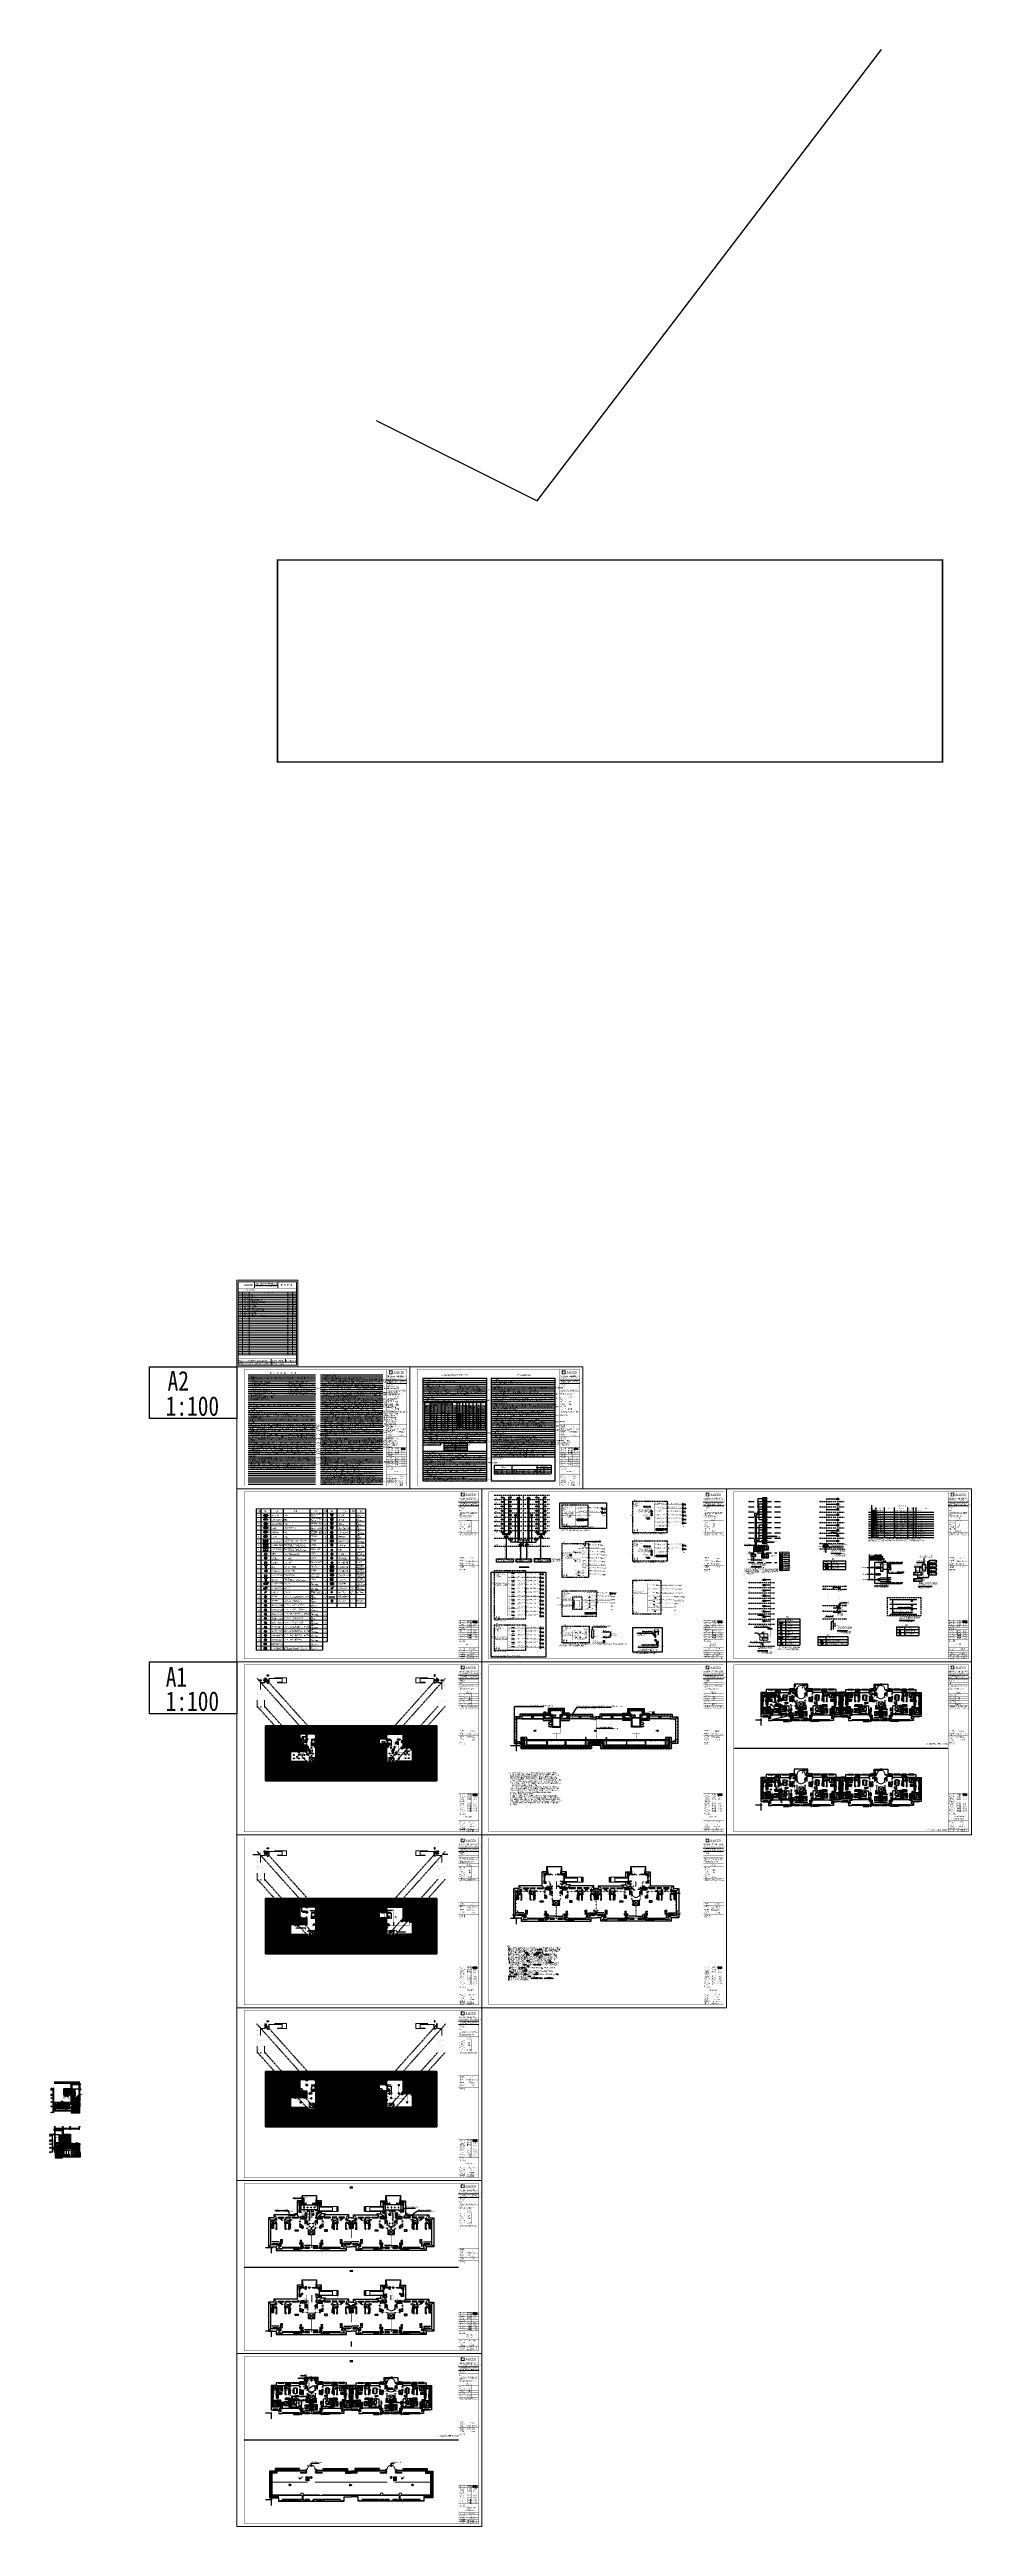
# Model space of a CAD drawing. Extents: x 3443499 to 7125205, y -1700016 to -264854.
# Drawn here: x 3443499 to 3760107, y -1115670 to -264854 of the extents above; entities outside this region: 2.
import ezdxf
from ezdxf.enums import TextEntityAlignment as Align
from ezdxf.xclip import XClip

# ---------------------------------------------------------------- set-up
doc = ezdxf.new("R2010")
doc.units = 0
doc.header["$LTSCALE"] = 1000
doc.header["$MEASUREMENT"] = 0
doc.header["$XCLIPFRAME"] = 2
for name, pattern in [('#P_--_20B1_001_t3$0$DASH', [0.35, 0.25, -0.1]), ('$1$DASH', [0.35, 0.25, -0.1]), ('3.5方案汇报，与郭总、侯月琴确定户型_t8$0$高层_t8$0$DASH', [0.35, 0.25, -0.1]), ('5、6、7#楼参照$0$DASH', [0.35, 0.25, -0.1]), ('__DASH', [0.35, 0.25, -0.1]), ('ACAD_ISO03W100', [30, 12, -18]), ('A户型$0$DASH', [0.35, 0.25, -0.1]), ('CENTER2', [1.125, 0.75, -0.125, 0.125, -0.125]), ('CONTINOUS', [0]), ('DASH', [0.35, 0.25, -0.1]), ('DASH4', [0.1875, 0.125, -0.0625]), ('DASHED', [0.75, 0.5, -0.25]), ('DOTE', [2.42, 2, -0.2, 0.02, -0.2]), ('HIDDEN', [0.375, 0.25, -0.125])]:
    doc.linetypes.add(name, pattern=pattern)
doc.layers.get('0').update_dxf_attribs({"linetype": 'CONTINUOUS'})
doc.layers.get('Defpoints').update_dxf_attribs({"linetype": 'CONTINUOUS'})
for name, color, linetype in [('!!DIM-动力', 7, 'CONTINUOUS'), ('!!DIM-照明', 7, 'CONTINUOUS'), ('!!电气', 1, 'CONTINUOUS'), ('!校对', 2, 'CONTINUOUS'), ('$RECOVER_210609100354-0', 7, 'CONTINUOUS'), ('0-R-口部编号', 211, 'CONTINUOUS'), ('0-R-墙柱线', 255, 'CONTINUOUS'), ('0-R-风井', 2, 'CONTINUOUS'), ('0-R疏散口', 20, 'CONTINUOUS'), ('0-R防护单元标注', 2, 'CONTINUOUS'), ('0-R集水坑', 191, 'CONTINUOUS'), ('0-设备用房', 1, 'CONTINUOUS'), ('1-D2', 2, 'CONTINUOUS'), ('1-弱电', 3, 'CONTINUOUS'), ('1-弱电1', 3, 'CONTINUOUS'), ('3-栏杆1', 252, 'CONTINUOUS'), ('3.5方案汇报，与郭总、侯月琴确定户型_t8$0$2020.03.04 -1安徽标准化洋房户型(UA）_t8_t8$0$A-家具-FURN', 251, 'CONTINUOUS'), ('3.5方案汇报，与郭总、侯月琴确定户型_t8$0$2020.03.04 -1安徽标准化洋房户型(UA）_t8_t8$0$fur', 252, 'CONTINUOUS'), ('3.5方案汇报，与郭总、侯月琴确定户型_t8$0$2020.03.04 -1安徽标准化洋房户型(UA）_t8_t8$0$FURN', 252, 'CONTINUOUS'), ('3.5方案汇报，与郭总、侯月琴确定户型_t8$0$2020.03.04 -1安徽标准化洋房户型(UA）_t8_t8$0$看线', 154, 'CONTINUOUS'), ('3.5方案汇报，与郭总、侯月琴确定户型_t8$0$高层_t8$0$LS-家具-LB', 8, 'CONTINUOUS'), ('5fur', 175, 'CONTINUOUS'), ('A-EQPM-MECH', 191, 'CONTINUOUS'), ('A-填充', 251, 'CONTINUOUS'), ('A-墙体', 255, 'CONTINUOUS'), ('A-标注', 1, 'CONTINUOUS'), ('A-看线', 4, 'CONTINUOUS'), ('A-结构', 4, 'CONTINUOUS'), ('A-结构柱', 255, 'CONTINUOUS'), ('AH-FURNITURE', 1, 'CONTINUOUS'), ('ANNO-NOTE', 7, 'CONTINUOUS'), ('B-楼梯', 92, 'CONTINUOUS'), ('B-电梯', 54, 'CONTINUOUS'), ('B-门', 4, 'CONTINUOUS'), ('B-门槛线', 251, 'CONTINUOUS'), ('C-消防点位', 54, 'CONTINUOUS'), ('D-地面结构', 4, 'CONTINUOUS'), ('DIM-照明', 7, 'CONTINUOUS'), ('DIM_ELEV', 3, 'CONTINUOUS'), ('E-天花填充', 251, 'CONTINUOUS'), ('E-天花灯具', 92, 'CONTINUOUS'), ('E-天花空调', 1, 'CONTINUOUS'), ('E-天花结构', 4, 'CONTINUOUS'), ('E-天花辅助2', 54, 'CONTINUOUS'), ('E-灯具开关', 92, 'CONTINUOUS'), ('ELEMENT', 3, 'CONTINUOUS'), ('EQUIP', 3, 'CONTINUOUS'), ('EQUIP-安防', 3, 'CONTINUOUS'), ('EQUIP-广播', 3, 'CONTINUOUS'), ('EQUIP-插座', 3, 'CONTINUOUS'), ('EQUIP-照明', 3, 'CONTINUOUS'), ('EQUIP-电视', 3, 'CONTINUOUS'), ('EQUIP-箱柜', 3, 'CONTINUOUS'), ('EQUIP-通讯', 3, 'CONTINUOUS'), ('EQUIP_消火栓', 7, 'CONTINUOUS'), ('HS-A-停车位（标准）', 9, 'CONTINUOUS'), ('HS-A-停车场-无障碍', 85, 'CONTINUOUS'), ('HS-A-停车场-标线', 85, 'CONTINUOUS'), ('HS-A-填充图案', 9, 'CONTINUOUS'), ('HS-A-楼梯', 4, 'CONTINUOUS'), ('HS-A-留孔-顶板面', 3, 'DASH'), ('HS-A-说明文字', 7, 'CONTINUOUS'), ('IP-bath&kitchen-JOHNSON', 4, 'CONTINUOUS'), ('LINMK1', 7, 'CONTINUOUS'), ('LS-家具-LB', 8, 'CONTINUOUS'), ('LVTRY', 252, 'CONTINUOUS'), ('LWIRE', 4, 'CONTINUOUS'), ('P-bath&kitchen-JOHNSON', 4, 'CONTINUOUS'), ('PDIM', 3, 'CONTINUOUS'), ('PUB_DIM', 3, 'CONTINUOUS'), ('PUB_TITLE', 4, 'CONTINUOUS'), ('ROOF', 183, 'CONTINUOUS'), ('S-砼墙', 40, 'CONTINUOUS'), ('SHTLN', 4, 'CONTINUOUS'), ('STAIR_楼电梯&坡道', 4, 'CONTINUOUS'), ('T-消防设备', 3, 'CONTINUOUS'), ('T-通用', 7, 'CONTINUOUS'), ('TEL_DIM', 3, 'CONTINUOUS'), ('TEL_TEXT', 7, 'CONTINUOUS'), ('text', 7, 'CONTINUOUS'), ('TK', 252, 'CONTINUOUS'), ('VPIPE-中水', 122, 'CONTINUOUS'), ('VPIPE-凝结', 150, 'CONTINUOUS'), ('VPIPE-消防', 1, 'TG_X'), ('VPIPE-给水', 3, 'TG_J'), ('VPIPE-雨水', 4, 'DASH'), ('WIRE-SECU-1', 30, 'CONTINUOUS'), ('WIRE-动力', 7, 'CONTINUOUS'), ('WIRE-安防', 4, 'CONTINUOUS'), ('WIRE-应急', 1, 'DASH'), ('WIRE-接地', 2, 'CONTINUOUS'), ('WIRE-插座', 2, 'CONTINUOUS'), ('WIRE-消防', 4, 'CONTINUOUS'), ('WIRE-照明', 2, 'CONTINUOUS'), ('WIRE-综合布线', 5, 'DASH'), ('WIRE-通讯', 4, 'CONTINUOUS'), ('WIRE-避雷', 4, 'CONTINUOUS'), ('人防集水坑', 11, 'CONTINUOUS'), ('保温', 6, 'CONTINUOUS'), ('修改标示', 212, 'CONTINUOUS'), ('卫生间', 6, 'CONTINUOUS'), ('图签文字', 4, 'CONTINUOUS'), ('审核', 1, 'CONTINUOUS'), ('建筑-排气道', 252, 'CONTINUOUS'), ('战时墙体', 30, 'DASH'), ('排水', 155, 'CONTINUOUS'), ('机电标识类', 1, 'CONTINUOUS'), ('污水', 3, 'CONTINUOUS'), ('消防平面文字层', 141, 'CONTINUOUS'), ('照明平面导线层', 3, 'CONTINUOUS'), ('照明平面文字层', 3, 'CONTINUOUS'), ('电气', 6, 'CONTINUOUS'), ('电气文字标注', 6, 'CONTINUOUS'), ('疏散口', 20, 'CONTINUOUS'), ('看线', 185, 'CONTINUOUS'), ('立面', 73, 'CONTINUOUS'), ('立面-看线', 251, 'CONTINUOUS'), ('管', 193, 'CONTINUOUS'), ('给水', 4, 'CONTINUOUS'), ('设备', 253, 'CONTINUOUS'), ('铝合金', 144, 'CONTINUOUS')]:
    doc.layers.add(name, color=color, linetype=linetype)
for name, color, linetype, lineweight in [('3.5方案汇报，与郭总、侯月琴确定户型_t8$0$STAIR', 2, 'CONTINUOUS', 18), ('AE-PARKING', 70, '5、6、7#楼参照$0$DASH', 13), ('DIM', 3, 'CONTINUOUS', 20), ('DIM_SYMB', 252, 'CONTINUOUS', 20), ('DOTE', 19, 'DOTE', 9), ('EQUIP-消防', 3, 'CONTINUOUS', 20), ('EQUIP_地漏', 7, 'CONTINUOUS', 18), ('PUB_HATCH', 8, 'CONTINUOUS', 9), ('PUB_TEXT', 7, 'CONTINUOUS', 20), ('STAIR', 252, 'CONTINUOUS', 20), ('S－GG公共尺寸标注', 3, 'CONTINUOUS', 18), ('S－GG公共标注', 7, 'CONTINUOUS', 25), ('VPIPE-废水', 31, 'TG_F', 18), ('WINDOW', 146, 'CONTINUOUS', 20), ('南巽图框', 147, 'CONTINUOUS', 20), ('可改文字', 6, 'CONTINUOUS', 18), ('图则-建筑退让线', 1, 'DASHED', 0), ('图框', 147, 'CONTINUOUS', 20), ('图签', 147, 'CONTINUOUS', 18), ('填充', 251, 'CONTINUOUS', 5), ('平面-分水线', 189, 'CONTINUOUS', 15), ('平面-排水沟', 86, 'CONTINUOUS', 15), ('平面-栏杆', 56, 'CONTINUOUS', 15), ('平面-看线', 252, 'CONTINUOUS', 15), ('平面-空调室内机', 176, 'CONTINUOUS', 9), ('平面-空调预留孔', 252, 'CONTINUOUS', 15), ('文字彩图', 7, 'CONTINUOUS', 0), ('砼柱', 2, 'CONTINUOUS', 35), ('空调', 76, 'CONTINUOUS', 13), ('立面-洞口示意', 252, 'CONTINUOUS', 13), ('粉刷', 251, 'CONTINUOUS', 9), ('线脚', 6, 'CONTINUOUS', 15)]:
    doc.layers.add(name, color=color, linetype=linetype, lineweight=lineweight)
doc.styles.add('-宋体', font='', dxfattribs={"width": 0.8})
doc.styles.add('-黑体', font='simhei.ttf', dxfattribs={"width": 0.8})
doc.styles.add('1常用弱电', font='SIMPLEX.shx', dxfattribs={"width": 0.8, "height": 3.5, "bigfont": 'HZTXT.shx'})
doc.styles.add('_COMPLEX', font='COMPLEX', dxfattribs={"width": 0.6})
doc.styles.add('_HZTXT', font='gbeitc.shx', dxfattribs={"width": 0.7, "bigfont": '！！gbcbig.shx'})
doc.styles.add('_SIMPLEX', font='SIMPLEX.shx', dxfattribs={"width": 0.8, "bigfont": 'GBCBIG.shx'})
doc.styles.add('_TCH_AXIS', font='COMPLEX', dxfattribs={"bigfont": 'GBCBIG'})
doc.styles.add('_TCH_DIM', font='SIMPLEX', dxfattribs={"bigfont": 'GBCBIG'})
doc.styles.add('_TCH_DIM_T3', font='SIMPLEX.shx', dxfattribs={"width": 0.705882, "bigfont": 'GBCBIG.shx'})
doc.styles.add('_TCH_LABEL', font='COMPLEX', dxfattribs={"bigfont": 'GBCBIG'})
doc.styles.add('_TCH_SPACE', font='SIMPLEX', dxfattribs={"height": 5, "bigfont": 'GBCBIG'})
doc.styles.add('_TEL_ATTDEF', font='gbenor', dxfattribs={"bigfont": 'gbcbig'})
doc.styles.add('_TEL_DIM', font='SIMPLEX', dxfattribs={"width": 0.8, "height": 3.5, "bigfont": 'HZTXT'})
doc.styles.add('CM', font='complex', dxfattribs={"width": 0.75})
doc.styles.add('DIM_FONT', font='SIMPLEX', dxfattribs={"width": 0.7, "bigfont": 'GBCBIG'})
doc.styles.add('DX', font='romans.shx', dxfattribs={"width": 0.8, "bigfont": 'hztxt.shx'})
doc.styles.add('FFDI-TEXT', font='gbeitc.shx', dxfattribs={"width": 0.8, "height": 4.5, "bigfont": 'hztxt.shx'})
doc.styles.add('HT', font='simhei.ttf')
doc.styles.add('HZTXT', font='gbeitc.shx', dxfattribs={"width": 0.8, "height": 400, "bigfont": 'hztxt.shx'})
doc.styles.add('ICDA-STYLE2', font='simhei.ttf', dxfattribs={"width": 0.8})
doc.styles.add('SM1', font='realsz.shx', dxfattribs={"width": 0.75, "bigfont": 'realhz.shx'})
doc.styles.get("Standard").update_dxf_attribs({"font": 'gbenor.shx', "bigfont": 'gbcbig.shx'})
doc.styles.add('TG_LINETYPE', font='SIMPLEX', dxfattribs={"width": 0.8, "height": 3, "bigfont": 'HZTXT'})
doc.styles.add('TG_LINETYPE_THUND', font='SIMPLEX', dxfattribs={"width": 0.8, "height": 5.5, "bigfont": 'HZTXT'})
doc.styles.add('TSSD_Dimension', font='Tssdeng.shx', dxfattribs={"width": 0.7, "bigfont": 'tssdchn.shx'})
doc.styles.add('zjdz', font='zjdz-s.shx', dxfattribs={"width": 0.7, "bigfont": 'zjdz.shx'})
doc.styles.add('图框宋体', font='', dxfattribs={"width": 0.9})
doc.styles.add('宋体', font='', dxfattribs={"height": 4})
doc.styles.add('建筑图签-1', font='simhei.ttf', dxfattribs={"width": 0.7})
doc.styles.add('建筑图签-2', font='TXT.shx', dxfattribs={"width": 0.5, "bigfont": 'HZTXT.shx'})
doc.styles.add('微软雅黑', font='msyh.ttf')
doc.styles.add('黑体', font='simhei.ttf')
doc.styles.add('黑体_T3', font='simhei.ttf', dxfattribs={"width": 0.8})
doc.styles.get('-宋体').set_extended_font_data('SimSun')
doc.styles.get('图框宋体').set_extended_font_data('SimSun')
doc.styles.get('宋体').set_extended_font_data('SimSun')
doc.linetypes.add('LED', pattern='A,0.5,-0.2,["LED",Standard,S=0.2,R=0,X=-0.2,Y=-0.1],-0.2', length=0.9)
doc.linetypes.add('TG_F', pattern='A,2,-0.3,["F",TG_LINETYPE,S=0.1,R=0,X=-0.23,Y=-0.15],0', length=2.3)
doc.linetypes.add('TG_J', pattern='A,2,-0.22,["J",TG_LINETYPE,S=0.1,R=0,X=-0.18,Y=-0.15],0', length=2.22)
doc.linetypes.add('TG_X', pattern='A,4,-0.3,["X",TG_LINETYPE,S=0.1,R=0,X=-0.23,Y=-0.15],0', length=4.3)
doc.linetypes.add('TG_×', pattern='A,2,0,["×",TG_LINETYPE_THUND,S=0.1,R=0,X=-0.23,Y=-0.21],0', length=2)
doc.dimstyles.new('_TCH_ARCH&&70', dxfattribs={"dimtxt": 208.25, "dimasz": 70, "dimexe": 175, "dimexo": 210, "dimgap": 70, "dimtad": 1, "dimdec": 0, "dimzin": 0, "dimdsep": 46, "dimtxsty": '_TCH_DIM_T3', "dimblk": 'ARCHTICK', "dimcen": 0.09, "dimclrt": 4, "dimazin": 2, "dimtfac": 1, "dimtdec": 0, "dimtix": 1, "dimtmove": 2, "dimatfit": 3, "dimfxl": 1, "dimtolj": 1, "dimtzin": 0, "dimarcsym": 0})
doc.dimstyles.new('K-SMD-50', dxfattribs={"dimscale": 50, "dimtxt": 2.5, "dimasz": 0.6, "dimexe": 1, "dimexo": 1, "dimgap": 0.5, "dimtad": 1, "dimdec": 0, "dimrnd": 5, "dimdsep": 46, "dimtxsty": '微软雅黑', "dimblk": 'YQTICK', "dimcen": 0, "dimclrd": 1, "dimclre": 1, "dimclrt": 1, "dimadec": 1, "dimazin": 2, "dimtfac": 1, "dimtdec": 0, "dimtix": 1, "dimtmove": 1, "dimatfit": 2, "dimldrblk": 'A', "dimfxl": 4, "dimfxlon": 1, "dimtolj": 1, "dimtzin": 0, "dimarcsym": 0})
doc.dimstyles.get("Standard").update_dxf_attribs({"dimscale": 100, "dimtxt": 3.5, "dimasz": 1, "dimexe": 2.5, "dimexo": 3, "dimgap": 1.5, "dimtad": 1, "dimdec": 0, "dimzin": 0, "dimdsep": 46, "dimtxsty": 'Standard', "dimblk": 'ARCHTICK', "dimcen": 0.09, "dimadec": 0, "dimazin": 0, "dimtfac": 1, "dimtdec": 0, "dimtix": 1, "dimtmove": 2, "dimatfit": 3, "dimfxl": 1, "dimtolj": 1, "dimtzin": 0, "dimarcsym": 0})
pattern_1 = [(45, (-1020960.394, -343310.663), (0, 47.4157523), [100.584, -33.528]), (135, (-1020936.686, -343286.955), (3e-15, 47.4157523), [100.584, -33.528])]
pattern_2 = [(45, (-1021060.394, -345260.66), (0, 47.4157523), [100.584, -33.528]), (135, (-1021036.686, -345236.954), (3e-15, 47.4157523), [100.584, -33.528])]
pattern_3 = [(45, (-1017960.394, -343310.663), (0, 47.4157523), [100.584, -33.528]), (135, (-1017936.686, -343286.955), (3e-15, 47.4157523), [100.584, -33.528])]
pattern_4 = [(45, (-1017760.394, -345260.66), (0, 47.4157523), [100.584, -33.528]), (135, (-1017736.686, -345236.954), (3e-15, 47.4157523), [100.584, -33.528])]
pattern_5 = [(45, (-1016860.394, -345260.66), (0, 47.4157523), [100.584, -33.528]), (135, (-1016836.686, -345236.954), (3e-15, 47.4157523), [100.584, -33.528])]
pattern_6 = [(45, (-1012960.295, -343660.66), (0, 47.4157523), [100.584, -33.528]), (135, (-1012936.587, -343636.954), (3e-15, 47.4157523), [100.584, -33.528])]
pattern_7 = [(45, (-1012960.393, -342660.66), (0, 47.4157523), [100.584, -33.528]), (135, (-1012936.685, -342636.954), (3e-15, 47.4157523), [100.584, -33.528])]
pattern_8 = [(45, (-503782.47, -516048.46), (0, 47.4157523), [100.584, -33.528]), (135, (-503758.762, -516024.753), (3e-15, 47.4157523), [100.584, -33.528])]
pattern_9 = [(90, (-503782.47, -516048.461), (-16.49778, 1e-15), [9.525, -19.05]), (210, (-503782.47, -516048.461), (8.24889, -14.2874966), [9.525, -19.05]), (150, (-503782.47, -516038.936), (-8.24889, -14.2874966), [9.525, -19.05])]
pattern_10 = [(90, (-503782.47, -517398.46), (-16.49778, 1e-15), [9.525, -19.05]), (210, (-503782.47, -517398.46), (8.24889, -14.2874966), [9.525, -19.05]), (150, (-503782.47, -517388.935), (-8.24889, -14.2874966), [9.525, -19.05])]
pattern_11 = [(90, (-503782.47, -518598.46), (-16.49778, 1e-15), [9.525, -19.05]), (210, (-503782.47, -518598.46), (8.24889, -14.2874966), [9.525, -19.05]), (150, (-503782.47, -518588.935), (-8.24889, -14.2874966), [9.525, -19.05])]
pattern_12 = [(45, (-878350.0308, -778265.5013), (-2.24506403, 2.24506403), [])]
pattern_13 = [(45, (-878550.0308, -779335.0008), (-2.24506403, 2.24506403), [])]
pattern_14 = [(45, (-690292.517, -937980.5144), (-2.24506403, 2.24506403), [])]
pattern_15 = [(45, (-690192.517, -937980.5153), (-2.24506403, 2.24506403), [])]
pattern_16 = [(45, (-690092.517, -937980.5162), (-2.24506403, 2.24506403), [])]
pattern_17 = [(45, (-689992.517, -937980.517), (-2.24506403, 2.24506403), [])]
pattern_18 = [(45, (-689892.517, -937980.518), (-2.24506403, 2.24506403), [])]
pattern_19 = [(45, (-689792.517, -937980.519), (-2.24506403, 2.24506403), [])]
pattern_20 = [(45, (-690402.5177, -937980.5138), (-2.24506403, 2.24506403), [])]
pattern_21 = [(45, (-689702.5144, -937980.51), (-2.24506403, 2.24506403), [])]
pattern_22 = [(0, (-419317.216, -514916.725), (30.95625, 17.872595), [20.6375, -41.275]), (120, (-419317.216, -514916.725), (-30.9562463, 17.8726014), [20.6375, -41.275]), (60, (-419317.216, -514916.725), (3.7e-06, 35.7451964), [-41.275, 20.6375])]
pattern_23 = [(45, (-690342.282, -937980.3315), (-2.24506403, 2.24506403), [])]
pattern_24 = [(45, (-849550.0334, -778265.5013), (-2.24506403, 2.24506403), [])]
pattern_25 = [(45, (-849750.0334, -779335.0008), (-2.24506403, 2.24506403), [])]
pattern_26 = [(45, (-661492.5196, -937980.5144), (-2.24506403, 2.24506403), [])]
pattern_27 = [(45, (-661392.5196, -937980.5153), (-2.24506403, 2.24506403), [])]
pattern_28 = [(45, (-661292.5196, -937980.5162), (-2.24506403, 2.24506403), [])]
pattern_29 = [(45, (-661192.5196, -937980.517), (-2.24506403, 2.24506403), [])]
pattern_30 = [(45, (-661092.5196, -937980.518), (-2.24506403, 2.24506403), [])]
pattern_31 = [(45, (-660992.5196, -937980.519), (-2.24506403, 2.24506403), [])]
pattern_32 = [(45, (-661602.5203, -937980.5138), (-2.24506403, 2.24506403), [])]
pattern_33 = [(45, (-660902.517, -937980.51), (-2.24506403, 2.24506403), [])]
pattern_34 = [(0, (-416917.216, -514916.725), (30.95625, 17.872595), [20.6375, -41.275]), (120, (-416917.216, -514916.725), (-30.9562463, 17.8726014), [20.6375, -41.275]), (60, (-416917.216, -514916.725), (3.7e-06, 35.7451964), [-41.275, 20.6375])]
pattern_35 = [(45, (-661542.2845, -937980.3315), (-2.24506403, 2.24506403), [])]
pattern_36 = [(0, (-1160508.397, -602338.63), (0, 50), []), (0, (-1160508.397, -602321.964), (0, 50), []), (270, (-1160464.656, -602313.333), (50, -9e-15), [5.01775, -44.98225]), (270, (-1160502.115, -602313.333), (50, -9e-15), [5.01775, -44.98225]), (90, (-1160476.603, -602347.26), (-50, 3e-15), [5.01775, -44.98225]), (90, (-1160490.17, -602347.26), (-50, 3e-15), [5.01775, -44.98225]), (180, (-1160458.373, -602355.3), (-6e-15, -50), [50.02425, 0.02425]), (135, (-1160472.33, -602352.79), (3e-15, 49.99987405), [4.268, -66.44275]), (116.56505, (-1160425.348, -602349.77), (0.00011283, 49.99993342), [2.805, -108.9985]), (116.56505, (-1160475.348, -602349.77), (0.00011283, 49.99993342), [2.805, -108.9985]), (153.43495, (-1160417.313, -602355.298), (-0.0001128, 49.9999334), [5.61, -106.1935]), (153.43495, (-1160467.313, -602355.298), (-0.0001128, 49.9999334), [5.61, -106.1935]), (63.43495, (-1160426.603, -602342.244), (-0.00011283, 49.99993342), [26.714, -85.0895]), (63.43495, (-1160476.603, -602342.244), (-0.00011283, 49.99993342), [26.714, -85.0895]), (116.56505, (-1160414.656, -602313.333), (0.00011283, 49.99993342), [2.805, -108.9985]), (116.56505, (-1160464.656, -602313.333), (0.00011283, 49.99993342), [2.805, -108.9985]), (135, (-1160465.91, -602310.824), (3e-15, 49.99987405), [4.268, -66.44275]), (153.43495, (-1160418.93, -602307.806), (-0.0001128, 49.9999334), [5.61, -106.1935]), (153.43495, (-1160468.93, -602307.806), (-0.0001128, 49.9999334), [5.61, -106.1935]), (45, (-1160500.86, -602310.824), (0, 49.99987405), [4.268, -66.44275]), (63.43495, (-1160452.115, -602313.333), (-0.00011283, 49.99993342), [2.805, -108.9985]), (63.43495, (-1160502.115, -602313.333), (-0.00011283, 49.99993342), [2.805, -108.9985]), (26.56505, (-1160447.842, -602307.806), (0.0001128, 49.9999334), [5.61, -106.1935]), (26.56505, (-1160497.842, -602307.806), (0.0001128, 49.9999334), [5.61, -106.1935]), (116.56505, (-1160440.168, -602342.244), (0.00011283, 49.99993342), [26.714, -85.0895]), (116.56505, (-1160490.168, -602342.244), (0.00011283, 49.99993342), [26.714, -85.0895]), (45, (-1160494.44, -602352.79), (0, 49.99987405), [4.268, -66.44275]), (63.43495, (-1160441.422, -602349.77), (-0.00011283, 49.99993342), [2.805, -108.9985]), (63.43495, (-1160491.422, -602349.77), (-0.00011283, 49.99993342), [2.805, -108.9985]), (26.56505, (-1160449.46, -602355.298), (0.0001128, 49.9999334), [5.61, -106.1935]), (26.56505, (-1160499.46, -602355.298), (0.0001128, 49.9999334), [5.61, -106.1935])]
pattern_37 = [(45, (-878350.2195, -780508.916), (-2.24506403, 2.24506403), [])]
pattern_38 = [(45, (-878550.2195, -781578.4154), (-2.24506403, 2.24506403), [])]
pattern_39 = [(45, (-690292.7057, -940223.929), (-2.24506403, 2.24506403), [])]
pattern_40 = [(45, (-690192.7057, -940223.93), (-2.24506403, 2.24506403), [])]
pattern_41 = [(45, (-690092.7057, -940223.931), (-2.24506403, 2.24506403), [])]
pattern_42 = [(45, (-689992.7057, -940223.9318), (-2.24506403, 2.24506403), [])]
pattern_43 = [(45, (-689892.7057, -940223.9327), (-2.24506403, 2.24506403), [])]
pattern_44 = [(45, (-689792.7057, -940223.9336), (-2.24506403, 2.24506403), [])]
pattern_45 = [(45, (-690402.7064, -940223.9284), (-2.24506403, 2.24506403), [])]
pattern_46 = [(45, (-689702.703, -940223.9247), (-2.24506403, 2.24506403), [])]
pattern_47 = [(0, (-419317.405, -517160.14), (30.95625, 17.872595), [20.6375, -41.275]), (120, (-419317.405, -517160.14), (-30.9562463, 17.8726014), [20.6375, -41.275]), (60, (-419317.405, -517160.14), (3.7e-06, 35.7451964), [-41.275, 20.6375])]
pattern_48 = [(45, (-690342.4706, -940223.746), (-2.24506403, 2.24506403), [])]
pattern_49 = [(45, (-849550.222, -780508.916), (-2.24506403, 2.24506403), [])]
pattern_50 = [(45, (-849750.222, -781578.4154), (-2.24506403, 2.24506403), [])]
pattern_51 = [(45, (-661492.7083, -940223.929), (-2.24506403, 2.24506403), [])]
pattern_52 = [(45, (-661392.7083, -940223.93), (-2.24506403, 2.24506403), [])]
pattern_53 = [(45, (-661292.7083, -940223.931), (-2.24506403, 2.24506403), [])]
pattern_54 = [(45, (-661192.7083, -940223.9318), (-2.24506403, 2.24506403), [])]
pattern_55 = [(45, (-661092.7083, -940223.9327), (-2.24506403, 2.24506403), [])]
pattern_56 = [(45, (-660992.7083, -940223.9336), (-2.24506403, 2.24506403), [])]
pattern_57 = [(45, (-661602.709, -940223.9284), (-2.24506403, 2.24506403), [])]
pattern_58 = [(45, (-660902.7057, -940223.9247), (-2.24506403, 2.24506403), [])]
pattern_59 = [(0, (-416917.405, -517160.14), (30.95625, 17.872595), [20.6375, -41.275]), (120, (-416917.405, -517160.14), (-30.9562463, 17.8726014), [20.6375, -41.275]), (60, (-416917.405, -517160.14), (3.7e-06, 35.7451964), [-41.275, 20.6375])]
pattern_60 = [(45, (-661542.4733, -940223.746), (-2.24506403, 2.24506403), [])]
pattern_61 = [(0, (-1160508.586, -604582.045), (0, 50), []), (0, (-1160508.586, -604565.38), (0, 50), []), (270, (-1160464.845, -604556.75), (50, -9e-15), [5.01775, -44.98225]), (270, (-1160502.303, -604556.75), (50, -9e-15), [5.01775, -44.98225]), (90, (-1160476.79, -604590.677), (-50, 3e-15), [5.01775, -44.98225]), (90, (-1160490.357, -604590.677), (-50, 3e-15), [5.01775, -44.98225]), (180, (-1160458.56, -604598.71), (-6e-15, -50), [50.02425, 0.02425]), (135, (-1160472.52, -604596.203), (3e-15, 49.99987405), [4.268, -66.44275]), (116.56505, (-1160425.537, -604593.185), (0.00011283, 49.99993342), [2.805, -108.9985]), (116.56505, (-1160475.537, -604593.185), (0.00011283, 49.99993342), [2.805, -108.9985]), (153.43495, (-1160417.5, -604598.71), (-0.0001128, 49.9999334), [5.61, -106.1935]), (153.43495, (-1160467.5, -604598.71), (-0.0001128, 49.9999334), [5.61, -106.1935]), (63.43495, (-1160426.792, -604585.66), (-0.00011283, 49.99993342), [26.714, -85.0895]), (63.43495, (-1160476.792, -604585.66), (-0.00011283, 49.99993342), [26.714, -85.0895]), (116.56505, (-1160414.845, -604556.748), (0.00011283, 49.99993342), [2.805, -108.9985]), (116.56505, (-1160464.845, -604556.748), (0.00011283, 49.99993342), [2.805, -108.9985]), (135, (-1160466.1, -604554.24), (3e-15, 49.99987405), [4.268, -66.44275]), (153.43495, (-1160419.117, -604551.22), (-0.0001128, 49.9999334), [5.61, -106.1935]), (153.43495, (-1160469.117, -604551.22), (-0.0001128, 49.9999334), [5.61, -106.1935]), (45, (-1160501.05, -604554.24), (0, 49.99987405), [4.268, -66.44275]), (63.43495, (-1160452.303, -604556.748), (-0.00011283, 49.99993342), [2.805, -108.9985]), (63.43495, (-1160502.303, -604556.748), (-0.00011283, 49.99993342), [2.805, -108.9985]), (26.56505, (-1160448.03, -604551.22), (0.0001128, 49.9999334), [5.61, -106.1935]), (26.56505, (-1160498.03, -604551.22), (0.0001128, 49.9999334), [5.61, -106.1935]), (116.56505, (-1160440.357, -604585.66), (0.00011283, 49.99993342), [26.714, -85.0895]), (116.56505, (-1160490.357, -604585.66), (0.00011283, 49.99993342), [26.714, -85.0895]), (45, (-1160494.63, -604596.203), (0, 49.99987405), [4.268, -66.44275]), (63.43495, (-1160441.61, -604593.185), (-0.00011283, 49.99993342), [2.805, -108.9985]), (63.43495, (-1160491.61, -604593.185), (-0.00011283, 49.99993342), [2.805, -108.9985]), (26.56505, (-1160449.647, -604598.71), (0.0001128, 49.9999334), [5.61, -106.1935]), (26.56505, (-1160499.647, -604598.71), (0.0001128, 49.9999334), [5.61, -106.1935])]
pattern_62 = [(45, (794705.05, -474761.84), (-112.253202, 112.253202), []), (135, (794705.05, -474761.84), (-112.253202, -112.253202), [])]
pattern_63 = [(90, (278075.3, -731194.4), (-93.75, 6e-15), [225, -56.25, 9.375, -56.25])]
pattern_64 = [(270, (-806039.36, 23438904.08), (59.53125, -2e-14), []), (360, (-806039.36, 23438904.08), (9e-14, 238.125), [])]

# ---------------------------------------------------------------- blocks, each defined once
blk = doc.blocks.new('*U130')
h = blk.add_hatch(color=5)
h.set_gradient(color1=(0, 0, 255), rotation=180, tint=1)
h.paths.add_polyline_path([(0, 0), (-6.35, -6.35), (-6.35, -2.159), (-15, -2.159), (-15, 2.159), (-6.35, 2.159), (-6.35, 6.35)])
at = {"color": 0, "linetype": 'Continuous'}
blk.add_lwpolyline([(0, 0), (-6.35, -6.35), (-6.35, -2.159), (-15, -2.159), (-15, 2.159), (-6.35, 2.159), (-6.35, 6.35)], close=True, dxfattribs=at)
blk = doc.blocks.new('GDGDGDGRGD')
at = {"linetype": '__DASH', "ltscale": 0.1}
blk.add_wipeout([(428917, 296115), (428717, 296115), (428717, 295815), (428917, 295815)], dxfattribs=at).dxf.layer = '污水'
at = {"layer": '机电标识类', "color": 250, "linetype": 'DASH', "ltscale": 400}
for p, q in [((428917, 295965), (428717, 295965)), ((428817, 295715), (428817, 296215))]:
    blk.add_line(p, q, dxfattribs=at)
at = {"layer": '污水', "linetype": '__DASH', "ltscale": 0.1, "const_width": 10}
blk.add_lwpolyline([(428917, 296115), (428717, 296115), (428717, 295815), (428917, 295815)], close=True, dxfattribs=at)
blk = doc.blocks.new('A$C3EB2330C')
at = {"layer": '管'}
for p, q in [((0, 380), (330, 380)), ((330, 20), (0, 20)), ((380, 330), (380, 70))]:
    blk.add_line(p, q, dxfattribs=at)
blk.add_lwpolyline([(400, 400), (400, 0), (0, 0), (0, 400)], close=True, dxfattribs=at)
for centre, start, end in [((330, 330), 0, 90), ((330, 70), 270, 360)]:
    blk.add_arc(centre, 50, start, end, dxfattribs=at)
blk.add_ellipse((267, 200), major_axis=(-49.5, -49.5), ratio=1, start_param=-0.7853982, end_param=5.4977871, dxfattribs=at)
blk = doc.blocks.new('$equip$00002539')
for p, q in [((-0.4, 0.4), (0.4, -0.4)), ((0.4, 0.4), (-0.4, -0.4))]:
    blk.add_line(p, q)
at = {"const_width": 0.05}
blk.add_lwpolyline([(-0.5, 0, 1), (0.5, 0, 1), (-0.5, 0, 0.911406)], format="xyb", dxfattribs=at)
blk.add_circle((0, 0), 0.5)
for p in [(-0.5, 0), (0, 0.5), (0.5, 0), (0, -0.5)]:
    blk.add_point(p)
at = {"color": 7, "style": '_TEL_DIM', "flags": 1}
blk.add_attdef('A', text='', height=0.00002, dxfattribs=at).set_placement((0, 0), align=Align.MIDDLE_CENTER)
blk = doc.blocks.new('院标1')
h = blk.add_hatch(color=150)
h.dxf.hatch_style = 1
h.set_gradient(color1=(33, 113, 253), color2=(33, 113, 253), tint=1, name='INVCURVED')
edge = h.paths.add_edge_path()
edge.add_spline(control_points=[(116373, 648379), (116379, 648379), (116382, 648379), (116391, 648379), (116391, 648379), (116391, 648379), (116616, 648379), (116616, 648379), (116616, 648379), (116616, 648379), (116616, 648054), (116616, 648054), (116616, 648054), (116616, 648054), (116108, 648054), (116108, 648054), (116108, 648054), (116028, 648054), (115963, 648111), (115963, 648199), (115963, 648199), (115963, 648199), (115963, 649215), (115963, 649215), (115963, 649215), (115963, 649295), (116018, 649360), (116108, 649360), (116108, 649360), (116108, 649360), (116897, 649360), (116897, 649360), (116897, 649360), (116897, 649360), (116897, 649080), (116897, 649080), (116897, 649080), (116897, 649080), (116566, 649140), (116356, 648859), (116356, 648859), (116245, 648719), (116240, 648545), (116247, 648466), (116247, 648466), (116254, 648386), (116247, 648466), (116247, 648466), (116247, 648466), (116247, 648466), (116258, 648374), (116373, 648379)], knot_values=[0, 0, 0, 0, 0.0714286, 0.0714286, 0.0714286, 0.1071429, 0.1428571, 0.1428571, 0.1428571, 0.1785714, 0.2142857, 0.2142857, 0.2142857, 0.25, 0.2857143, 0.2857143, 0.2857143, 0.3214286, 0.3571429, 0.3571429, 0.3571429, 0.3928571, 0.4285714, 0.4285714, 0.4285714, 0.4642857, 0.5, 0.5, 0.5, 0.5357143, 0.5714286, 0.5714286, 0.5714286, 0.6071429, 0.6428571, 0.6428571, 0.6428571, 0.6785714, 0.7142857, 0.7142857, 0.7142857, 0.75, 0.7857143, 0.7857143, 0.7857143, 0.8214286, 0.8571429, 0.8571429, 0.8571429, 0.9285714, 1, 1, 1, 1], degree=3, periodic=0)
h = blk.add_hatch(color=150)
h.dxf.hatch_style = 1
h.set_gradient(color1=(33, 113, 253), color2=(33, 113, 253), tint=1, name='INVCURVED')
edge = h.paths.add_edge_path()
edge.add_spline(control_points=[(117268, 649215), (117268, 649215), (117268, 648199), (117268, 648199), (117268, 648199), (117268, 648114), (117212, 648054), (117123, 648054), (117123, 648054), (117123, 648054), (116663, 648054), (116663, 648054), (116663, 648054), (116663, 648054), (116663, 648379), (116663, 648379), (116663, 648379), (116663, 648379), (116865, 648379), (116865, 648379), (116865, 648379), (116907, 648379), (116941, 648413), (116941, 648455), (116941, 648455), (116941, 648455), (116941, 649360), (116941, 649360), (116941, 649360), (116941, 649360), (117123, 649360), (117123, 649360), (117123, 649360), (117204, 649360), (117268, 649306), (117268, 649215)], knot_values=[0, 0, 0, 0, 0.1, 0.1, 0.1, 0.15, 0.2, 0.2, 0.2, 0.25, 0.3, 0.3, 0.3, 0.35, 0.4, 0.4, 0.4, 0.45, 0.5, 0.5, 0.5, 0.55, 0.6, 0.6, 0.6, 0.65, 0.7, 0.7, 0.7, 0.75, 0.8, 0.8, 0.8, 0.9, 1, 1, 1, 1], degree=3, periodic=0)
blk = doc.blocks.new('ljc')
at = {"linetype": 'Continuous'}
h = blk.add_hatch(color=0, dxfattribs=at)
h.paths.add_polyline_path([(2023, 1568), (2019, 1564), (2020, 1562), (2024, 1562), (2022, 1552), (1955, 1538), (1933, 1530), (1930, 1527), (1929, 1525), (1931, 1523), (1944, 1524), (1946, 1526), (1942, 1528), (1960, 1535), (1967, 1535), (1975, 1538), (1985, 1539), (1998, 1543), (2010, 1544), (2018, 1547), (2025, 1546), (2035, 1549), (2061, 1550), (2052, 1537), (2042, 1528), (2028, 1521), (2023, 1521), (2018, 1526), (2015, 1527), (2013, 1525), (2013, 1521), (2019, 1516), (2022, 1508), (2022, 1494), (2012, 1477), (2000, 1469), (1988, 1467), (1982, 1473), (1980, 1480), (1978, 1482), (1978, 1475), (1981, 1468), (1988, 1463), (1994, 1463), (2005, 1467), (2018, 1478), (2027, 1493), (2028, 1504), (2025, 1517), (2033, 1518), (2054, 1533), (2067, 1549), (2067, 1552), (2064, 1555), (2029, 1553), (2036, 1575), (2049, 1591), (2047, 1593), (2043, 1592), (2028, 1573), (2025, 1589), (2021, 1597), (2018, 1599), (2017, 1597), (2020, 1590)])
h.paths.add_polyline_path([(2081, 1522), (2081, 1528), (2075, 1541), (2093, 1562), (2097, 1572), (2094, 1577), (2087, 1576), (2089, 1572), (2092, 1572), (2091, 1567), (2080, 1551), (2066, 1537), (2065, 1535), (2067, 1533), (2073, 1535), (2077, 1523), (2077, 1513), (2072, 1496), (2072, 1492), (2074, 1490), (2078, 1494), (2083, 1510), (2099, 1510), (2119, 1507), (2119, 1500), (2116, 1496), (2108, 1493), (2087, 1496), (2084, 1492), (2087, 1489), (2103, 1488), (2122, 1483), (2140, 1484), (2148, 1482), (2152, 1486), (2152, 1491), (2148, 1488), (2125, 1488), (2114, 1490), (2124, 1499), (2126, 1509), (2121, 1512), (2119, 1511), (2108, 1514), (2124, 1523), (2132, 1532), (2130, 1535), (2121, 1536), (2115, 1533), (2109, 1533), (2123, 1555), (2121, 1559), (2114, 1557), (2116, 1564), (2115, 1569), (2111, 1573), (2105, 1572), (2093, 1554)])
h.paths.add_polyline_path([(2089, 1535), (2097, 1535), (2112, 1551), (2116, 1552), (2111, 1543), (2099, 1528), (2101, 1526), (2114, 1528), (2121, 1531), (2124, 1530), (2118, 1524), (2101, 1515), (2084, 1514), (2084, 1518)], flags=16)
h.paths.add_polyline_path([(2093, 1537), (2095, 1540), (2103, 1546), (2096, 1537)], flags=16)
h.paths.add_polyline_path([(2093, 1544), (2094, 1549), (2106, 1568), (2109, 1569), (2111, 1567), (2108, 1554), (2104, 1550)], flags=16)
h.paths.add_polyline_path([(2141, 1534), (2138, 1533), (2137, 1531), (2142, 1527), (2155, 1522), (2158, 1523), (2153, 1528)])
h.paths.add_polyline_path([(2175, 1522), (2173, 1524), (2172, 1546), (2183, 1545), (2185, 1547), (2183, 1557), (2178, 1566), (2177, 1561), (2180, 1556), (2181, 1550), (2175, 1550), (2170, 1554), (2169, 1574), (2171, 1574), (2175, 1569), (2176, 1571), (2170, 1579), (2167, 1579), (2165, 1577), (2164, 1562), (2166, 1553), (2163, 1553), (2162, 1551), (2167, 1547), (2169, 1537), (2169, 1524), (2166, 1521), (2165, 1517), (2168, 1513), (2170, 1513), (2173, 1517), (2180, 1517), (2178, 1502), (2175, 1500), (2167, 1499), (2175, 1496), (2180, 1497), (2183, 1500), (2184, 1511), (2187, 1521), (2185, 1523)])
h.paths.add_polyline_path([(2233, 1542), (2233, 1564), (2231, 1567), (2215, 1558), (2210, 1557), (2206, 1552), (2211, 1548), (2211, 1551), (2229, 1560), (2228, 1542), (2227, 1537), (2224, 1533), (2220, 1534), (2213, 1542), (2211, 1543), (2209, 1541), (2209, 1508), (2189, 1508), (2187, 1506), (2191, 1503), (2213, 1503), (2217, 1511), (2222, 1516), (2232, 1518), (2234, 1513), (2234, 1505), (2227, 1505), (2232, 1502), (2232, 1500), (2228, 1497), (2229, 1493), (2239, 1495), (2243, 1489), (2243, 1486), (2212, 1492), (2189, 1492), (2179, 1494), (2176, 1496), (2167, 1496), (2164, 1498), (2154, 1499), (2147, 1503), (2144, 1503), (2143, 1501), (2144, 1498), (2153, 1494), (2174, 1491), (2186, 1487), (2211, 1487), (2222, 1484), (2230, 1484), (2243, 1480), (2249, 1480), (2251, 1482), (2244, 1496), (2246, 1499), (2238, 1503), (2239, 1513), (2237, 1520), (2233, 1523), (2224, 1522), (2214, 1516), (2212, 1522), (2213, 1536), (2220, 1530), (2228, 1530), (2230, 1532)])
at = {"color": 0, "linetype": 'Continuous', "elevation": 16426272}
for points in [[(1930, 1527), (1929, 1525), (1931, 1523), (1944, 1524), (1946, 1526), (1942, 1528), (1960, 1535), (1967, 1535), (1975, 1538), (1985, 1539), (1998, 1543), (2010, 1544), (2018, 1547), (2025, 1546), (2035, 1549), (2061, 1550), (2052, 1537), (2042, 1528), (2028, 1521), (2023, 1521), (2018, 1526), (2015, 1527), (2013, 1525), (2013, 1521), (2019, 1516), (2022, 1508), (2022, 1494), (2012, 1477), (2000, 1469), (1988, 1467), (1982, 1473), (1980, 1480), (1978, 1482), (1978, 1475), (1981, 1468), (1988, 1463), (1994, 1463), (2005, 1467), (2018, 1478), (2027, 1493), (2028, 1504), (2025, 1517), (2033, 1518), (2054, 1533), (2067, 1549), (2067, 1552), (2064, 1555), (2029, 1553), (2036, 1575), (2049, 1591), (2047, 1593), (2043, 1592), (2028, 1573), (2025, 1589), (2021, 1597), (2018, 1599), (2017, 1597), (2020, 1590), (2023, 1568), (2019, 1564), (2020, 1562), (2024, 1562), (2022, 1552), (1955, 1538), (1933, 1530), (1930, 1527)], [(2016, 1561), (2015, 1560), (2017, 1560), (2016, 1561)], [(2017, 1562), (2016, 1561), (2019, 1561), (2017, 1562)], [(2066, 1537), (2065, 1535), (2067, 1533), (2073, 1535), (2077, 1523), (2077, 1513), (2072, 1496), (2072, 1492), (2074, 1490), (2078, 1494), (2083, 1510), (2099, 1510), (2119, 1507), (2119, 1500), (2116, 1496), (2108, 1493), (2087, 1496), (2084, 1492), (2087, 1489), (2103, 1488), (2122, 1483), (2140, 1484), (2148, 1482), (2152, 1486), (2152, 1491), (2148, 1488), (2125, 1488), (2114, 1490), (2124, 1499), (2126, 1509), (2121, 1512), (2119, 1511), (2108, 1514), (2124, 1523), (2132, 1532), (2130, 1535), (2121, 1536), (2115, 1533), (2109, 1533), (2123, 1555), (2121, 1559), (2114, 1557), (2116, 1564), (2115, 1569), (2111, 1573), (2105, 1572), (2093, 1554), (2081, 1522), (2081, 1528), (2075, 1541), (2093, 1562), (2097, 1572), (2094, 1577), (2087, 1576), (2089, 1572), (2092, 1572), (2091, 1567), (2080, 1551), (2066, 1537)], [(2084, 1514), (2084, 1518), (2089, 1535), (2097, 1535), (2112, 1551), (2116, 1552), (2111, 1543), (2099, 1528), (2101, 1526), (2114, 1528), (2121, 1531), (2124, 1530), (2118, 1524), (2101, 1515), (2084, 1514)], [(2093, 1544), (2094, 1549), (2106, 1568), (2109, 1569), (2111, 1567), (2108, 1554), (2104, 1550), (2093, 1544)], [(2093, 1537), (2095, 1540), (2103, 1546), (2096, 1537), (2093, 1537)], [(2138, 1533), (2137, 1531), (2142, 1527), (2155, 1522), (2158, 1523), (2153, 1528), (2141, 1534), (2138, 1533)], [(2144, 1503), (2143, 1501), (2144, 1498), (2153, 1494), (2174, 1491), (2186, 1487), (2211, 1487), (2222, 1484), (2230, 1484), (2243, 1480), (2249, 1480), (2251, 1482), (2244, 1496), (2246, 1499), (2238, 1503), (2239, 1513), (2237, 1520), (2233, 1523), (2224, 1522), (2214, 1516), (2212, 1522), (2213, 1536), (2220, 1530), (2228, 1530), (2230, 1532), (2233, 1542), (2233, 1564), (2231, 1567), (2215, 1558), (2210, 1557), (2206, 1552), (2211, 1548), (2211, 1551), (2229, 1560), (2228, 1542), (2227, 1537), (2224, 1533), (2220, 1534), (2213, 1542), (2211, 1543), (2209, 1541), (2209, 1508), (2189, 1508), (2187, 1506), (2191, 1503), (2213, 1503), (2217, 1511), (2222, 1516), (2232, 1518), (2234, 1513), (2234, 1505), (2227, 1505), (2232, 1502), (2232, 1500), (2228, 1497), (2229, 1493), (2239, 1495), (2243, 1489), (2243, 1486), (2212, 1492), (2189, 1492), (2179, 1494), (2176, 1496), (2167, 1496), (2164, 1498), (2154, 1499), (2147, 1503), (2144, 1503)], [(2163, 1553), (2162, 1551), (2167, 1547), (2169, 1537), (2169, 1524), (2166, 1521), (2165, 1517), (2168, 1513), (2170, 1513), (2173, 1517), (2180, 1517), (2178, 1502), (2175, 1500), (2167, 1499), (2175, 1496), (2180, 1497), (2183, 1500), (2184, 1511), (2187, 1521), (2185, 1523), (2175, 1522), (2173, 1524), (2172, 1546), (2183, 1545), (2185, 1547), (2183, 1557), (2178, 1566), (2177, 1561), (2180, 1556), (2181, 1550), (2175, 1550), (2170, 1554), (2169, 1574), (2171, 1574), (2175, 1569), (2176, 1571), (2170, 1579), (2167, 1579), (2165, 1577), (2164, 1562), (2166, 1553), (2163, 1553)], [(2177, 1569), (2176, 1570), (2175, 1567), (2177, 1565), (2177, 1569)]]:
    blk.add_lwpolyline(points, dxfattribs=at)
blk = doc.blocks.new('12345')
for points, const_width in [([(-6768, 4648), (-6476, 4418), (-6407, 4363), (-6377, 4334), (-6360, 4317), (-6351, 4298), (-6351, 4286), (-6394, 4173), (-6464, 4075), (-6544, 3890), (-7090, 2751), (-7346, 2076), (-7460, 1775), (-7563, 1507), (-7626, 1343), (-7663, 1247), (-7719, 1102), (-7767, 1031)], 150), ([(-6284, 3752), (-6453, 3750), (-6482, 3743), (-6517, 3727), (-6577, 3691), (-6774, 3588), (-6885, 3505), (-6947, 3458), (-7014, 3408), (-7082, 3355), (-7122, 3324), (-7180, 3280), (-7219, 3250), (-7254, 3223), (-7523, 2975), (-7542, 2950), (-7564, 2920), (-7600, 2871), (-7616, 2830), (-7616, 2815), (-7610, 2799), (-7584, 2775), (-7565, 2756), (-7539, 2749), (-7483, 2749), (-7403, 2767), (-7339, 2796), (-7237, 2843), (-7060, 2909), (-6942, 2917), (-6892, 2920), (-6825, 2920), (-6802, 2907), (-6788, 2894), (-6775, 2870), (-6768, 2846), (-6768, 2818), (-6843, 2732), (-6881, 2688), (-6980, 2604), (-7122, 2455), (-7201, 2399), (-7259, 2333), (-7304, 2294), (-7340, 2271), (-7393, 2226), (-7487, 2154), (-7523, 2116), (-7544, 2073), (-7559, 2043), (-7576, 2005), (-7578, 1992), (-7576, 1980), (-7561, 1954), (-7545, 1946), (-7525, 1945), (-7478, 1940), (-7440, 1957), (-7414, 1972), (-7374, 1991), (-7334, 2032), (-7286, 2082), (-7246, 2142), (-7203, 2197), (-7174, 2223), (-7138, 2263), (-7119, 2283), (-6682, 2807), (-6604, 2888), (-6533, 2958), (-6493, 2998), (-6472, 3024), (-6432, 3069), (-6128, 3455), (-6076, 3516), (-5991, 3615), (-5918, 3704), (-5883, 3749), (-5859, 3784), (-5824, 3839), (-5805, 3855), (-5789, 3857), (-5784, 3857), (-5774, 3850), (-5770, 3836), (-5779, 3794), (-5817, 3714), (-5850, 3667), (-5878, 3594), (-5892, 3525), (-5904, 3438), (-5909, 3417), (-5928, 3387), (-5935, 3375)], 150), ([(-6462, 4073), (-6456, 4104), (-6447, 4128), (-6443, 4152), (-6436, 4177), (-6430, 4201), (-6428, 4214), (-6428, 4232), (-6428, 4243), (-6428, 4261), (-6428, 4285), (-6428, 4308), (-6426, 4330), (-6431, 4353), (-6436, 4374)], 150), ([(-6453, 4134), (-6351, 4298)], 98), ([(-6436, 4145), (-6394, 4173)], 98), ([(-6428, 4160), (-6413, 4207), (-6409, 4231), (-6407, 4247), (-6406, 4260), (-6406, 4268), (-6406, 4277), (-6406, 4290), (-6410, 4314), (-6357, 4275)], 98), ([(-3402, 3383), (-3236, 3668), (-2999, 4100), (-2740, 4453), (-2688, 4547), (-2799, 4526), (-2799, 4593), (-2799, 4495), (-2797, 4455), (-2815, 4489), (-2714, 4551), (-2675, 4555), (-2634, 4563), (-2563, 4575), (-2504, 4587), (-2406, 4585), (-2352, 4599), (-2318, 4612), (-2279, 4616), (-2235, 4624), (-2186, 4631), (-2095, 4648), (-2034, 4653), (-1976, 4653), (-1895, 4658), (-1856, 4651), (-1819, 4629), (-1814, 4619), (-1812, 4607), (-1812, 4585), (-1816, 4553), (-1824, 4515), (-1828, 4489), (-1861, 4410), (-1919, 4327), (-2249, 3929), (-2643, 3507), (-2773, 3335), (-2850, 3242), (-2856, 3227), (-2849, 3198), (-2841, 3188), (-2826, 3177), (-2819, 3175), (-2794, 3176), (-2761, 3176), (-2705, 3190), (-2613, 3220), (-2487, 3266), (-2343, 3307), (-2193, 3375), (-2087, 3441), (-1988, 3506), (-1907, 3539), (-1811, 3577), (-1759, 3577), (-1708, 3577), (-1664, 3574), (-1697, 3629), (-1770, 3702), (-1803, 3735), (-1866, 3792), (-1953, 3838), (-1999, 3876), (-2008, 3882), (-2057, 3781), (-2078, 3743), (-2119, 3672), (-2207, 3541), (-2283, 3405), (-2307, 3348), (-2348, 3244), (-2373, 3141), (-2419, 3010), (-2457, 2928), (-2491, 2818), (-2509, 2736), (-2539, 2674), (-2550, 2602), (-2539, 2550), (-2488, 2537), (-2464, 2533), (-2430, 2544), (-2375, 2550), (-2282, 2588), (-2141, 2598), (-2090, 2628), (-2050, 2656), (-2007, 2695), (-1960, 2734), (-1916, 2753), (-1841, 2775), (-1808, 2793), (-1784, 2810), (-1759, 2817), (-1745, 2827), (-1772, 2898), (-1791, 2956), (-1799, 2979), (-1831, 3042), (-1853, 3084), (-1884, 3116), (-1929, 3145), (-1950, 3145), (-1965, 3130), (-1989, 3103), (-2001, 3084), (-2009, 3062), (-2019, 3050), (-2028, 3040), (-2029, 3028), (-2055, 3005), (-2078, 2966), (-2094, 2937), (-2114, 2902), (-2133, 2871), (-2139, 2829), (-2166, 2780), (-2185, 2746), (-2197, 2727), (-2214, 2683), (-2217, 2660), (-2221, 2587), (-2201, 2456), (-2210, 2347), (-2275, 1984), (-2344, 1612), (-2371, 1307), (-2398, 1055), (-2402, 925), (-2390, 837), (-2362, 811), (-2342, 800), (-2326, 800), (-2309, 805), (-2298, 811), (-2279, 821), (-2251, 843), (-2215, 866), (-2201, 885), (-2171, 906), (-2110, 972), (-1875, 1278), (-1847, 1321), (-1796, 1378), (-1750, 1431), (-1714, 1469), (-1697, 1492), (-1671, 1517), (-1640, 1560), (-1625, 1579), (-1608, 1618), (-1603, 1654), (-1601, 1707), (-1608, 1751), (-1637, 1789), (-1661, 1806), (-1680, 1808), (-1735, 1823), (-1785, 1836), (-1819, 1849), (-1860, 1851), (-1893, 1865), (-1929, 1865), (-2135, 1870), (-2256, 1868), (-2493, 1855), (-2713, 1846), (-2874, 1834), (-2992, 1819), (-3115, 1791), (-3200, 1774), (-3291, 1751), (-3352, 1736), (-3860, 1645), (-4580, 1426), (-5035, 1244), (-5722, 1037), (-6273, 813), (-6300, 709), (-6270, 624), (-6243, 586), (-6184, 581), (-6111, 612), (-5965, 642), (-5236, 916), (-4548, 1134), (-3855, 1347), (-3113, 1523), (-2565, 1633), (-2139, 1730), (-1939, 1760), (-1780, 1803), (-1604, 1833), (-1403, 1852), (-1282, 1858), (-1148, 1864), (-965, 1858), (-813, 1839), (-643, 1833), (-534, 1779), (-479, 1748)], 150), ([(-5289, 4096), (-5285, 4068), (-5283, 4055), (-5285, 4039), (-5286, 4018), (-5292, 3988), (-5312, 3952), (-5345, 3907), (-5378, 3862), (-5430, 3800), (-5466, 3753), (-5499, 3709), (-5544, 3653), (-5570, 3596), (-5579, 3562), (-5575, 3537), (-5557, 3499), (-5535, 3451), (-5498, 3432), (-5460, 3422), (-5368, 3428), (-5346, 3432), (-5328, 3432), (-5289, 3432), (-5275, 3428), (-5246, 3416), (-5217, 3397), (-5210, 3390), (-5193, 3370), (-5178, 3345), (-5179, 3308), (-5186, 3274), (-5199, 3227), (-5225, 3180), (-5251, 3130), (-5277, 3085), (-5294, 3048), (-5330, 2991), (-5359, 2939), (-5384, 2901), (-5403, 2870), (-5430, 2832), (-5469, 2790), (-5503, 2746), (-5559, 2685), (-5598, 2642), (-5641, 2590), (-5672, 2545), (-5706, 2497), (-5733, 2463), (-5767, 2418), (-5799, 2373), (-5823, 2346), (-5873, 2297), (-5916, 2258), (-5954, 2222), (-5993, 2186), (-6031, 2152), (-6074, 2097), (-6097, 2082), (-6131, 2075), (-6162, 2068), (-6196, 2066), (-6219, 2068), (-6253, 2077), (-6275, 2097), (-6293, 2124), (-6296, 2138), (-6296, 2156), (-6293, 2176), (-6295, 2196), (-6293, 2224), (-6293, 2249), (-6283, 2268), (-6272, 2303), (-6260, 2322), (-6247, 2351), (-6231, 2368), (-6207, 2392), (-6139, 2451), (-6071, 2516), (-5979, 2601), (-5889, 2691), (-5526, 3019), (-5177, 3327), (-5114, 3359), (-5080, 3373), (-5050, 3377), (-5008, 3384), (-4998, 3384), (-4981, 3378), (-4970, 3370), (-4964, 3361), (-4947, 3345), (-4937, 3337), (-4920, 3318), (-4676, 3065), (-4656, 3049), (-4631, 3035), (-4619, 3033), (-4605, 3033), (-4598, 3035), (-4586, 3040), (-4576, 3046), (-4555, 3065), (-4549, 3074), (-4532, 3094), (-4524, 3104), (-4510, 3120), (-4501, 3132), (-4487, 3152), (-4472, 3167), (-4461, 3180), (-4442, 3192), (-4425, 3203), (-4400, 3214), (-4374, 3215), (-4365, 3214), (-4351, 3215), (-4334, 3214), (-4064, 3202), (-4044, 3202), (-4031, 3198)], 150), ([(-3550, 3081), (-3520, 3143), (-3489, 3207), (-3471, 3250), (-3458, 3280), (-3443, 3312), (-3431, 3338), (-3422, 3354), (-3402, 3383), (-3431, 3338)], 150), ([(-4410, 2563), (-4554, 2561)], 150), ([(-4183, 2567), (-4247, 2563), (-4309, 2563), (-4355, 2563), (-4388, 2563), (-4410, 2563)], 150), ([(-4183, 2567), (-4069, 2575), (-4005, 2580), (-3900, 2628), (-3832, 2696), (-3766, 2762), (-3699, 2853), (-3626, 2944), (-3578, 3030), (-3550, 3081)], 150)]:
    blk.add_lwpolyline(points, dxfattribs=dict(const_width=const_width))
blk = doc.blocks.new('A$C1435328E')
at = {"linetype": 'Continuous'}
h = blk.add_hatch(color=0, dxfattribs=at)
h.dxf.hatch_style = 1
h.paths.add_polyline_path([(-1590, 10719), (-1590, 10725), (-1584, 10731), (-1586, 10735), (-1578, 10741), (-1562, 10765), (-1552, 10729)], flags=16)
h.paths.add_polyline_path([(-1608, 10681), (-1608, 10687), (-1598, 10697), (-1588, 10697), (-1562, 10705), (-1548, 10705), (-1546, 10667), (-1550, 10653), (-1554, 10649), (-1566, 10647), (-1594, 10665)], flags=16)
h.paths.add_polyline_path([(-1740, 10179), (-1734, 10209), (-1726, 10217), (-1726, 10225), (-1718, 10229), (-1714, 10245), (-1708, 10247), (-1696, 10261), (-1688, 10265), (-1670, 10289), (-1660, 10291), (-1644, 10307), (-1632, 10313), (-1624, 10323), (-1608, 10327), (-1602, 10333), (-1598, 10333), (-1596, 10325), (-1590, 10319), (-1588, 10301), (-1584, 10293), (-1586, 10263), (-1616, 10219), (-1620, 10219), (-1644, 10195), (-1648, 10195), (-1676, 10175), (-1684, 10175), (-1692, 10169), (-1730, 10169)], flags=16)
h.paths.add_polyline_path([(-1760, 10189), (-1762, 10187), (-1756, 10167), (-1742, 10153), (-1722, 10147), (-1690, 10145), (-1686, 10149), (-1656, 10157), (-1642, 10165), (-1636, 10173), (-1626, 10177), (-1616, 10189), (-1612, 10187), (-1610, 10193), (-1588, 10213), (-1588, 10217), (-1580, 10225), (-1566, 10249), (-1560, 10279), (-1554, 10289), (-1562, 10299), (-1566, 10321), (-1570, 10325), (-1572, 10335), (-1578, 10341), (-1578, 10347), (-1572, 10347), (-1560, 10357), (-1544, 10363), (-1538, 10371), (-1530, 10371), (-1522, 10377), (-1500, 10383), (-1496, 10389), (-1490, 10389), (-1472, 10399), (-1464, 10399), (-1462, 10403), (-1452, 10405), (-1440, 10413), (-1432, 10413), (-1424, 10419), (-1388, 10429), (-1384, 10433), (-1364, 10437), (-1354, 10443), (-1346, 10443), (-1320, 10453), (-1310, 10453), (-1290, 10463), (-1280, 10461), (-1268, 10467), (-1244, 10471), (-1240, 10475), (-1234, 10473), (-1228, 10477), (-1200, 10479), (-1192, 10483), (-1056, 10495), (-1034, 10493), (-1024, 10489), (-1020, 10483), (-1024, 10475), (-1032, 10473), (-1040, 10465), (-1052, 10461), (-1114, 10419), (-1122, 10409), (-1134, 10403), (-1142, 10393), (-1146, 10393), (-1150, 10385), (-1158, 10385), (-1162, 10381), (-1158, 10377), (-1174, 10363), (-1172, 10351), (-1160, 10341), (-1152, 10347), (-1144, 10347), (-1134, 10355), (-1126, 10357), (-1098, 10379), (-1088, 10383), (-1084, 10389), (-1076, 10389), (-1062, 10401), (-1054, 10403), (-1006, 10447), (-996, 10465), (-988, 10473), (-982, 10471), (-976, 10477), (-958, 10481), (-956, 10485), (-948, 10485), (-940, 10491), (-912, 10499), (-880, 10499), (-884, 10487), (-892, 10477), (-908, 10469), (-920, 10451), (-916, 10435), (-908, 10431), (-898, 10431), (-892, 10439), (-886, 10439), (-844, 10469), (-830, 10473), (-812, 10491), (-796, 10495), (-790, 10503), (-786, 10501), (-734, 10525), (-726, 10525), (-700, 10537), (-660, 10547), (-656, 10551), (-634, 10551), (-614, 10557), (-600, 10553), (-600, 10543), (-610, 10531), (-610, 10525), (-618, 10517), (-622, 10507), (-634, 10499), (-648, 10477), (-644, 10465), (-636, 10457), (-628, 10459), (-606, 10485), (-600, 10499), (-586, 10515), (-586, 10519), (-578, 10527), (-568, 10545), (-568, 10561), (-580, 10575), (-598, 10579), (-646, 10577), (-662, 10569), (-672, 10571), (-710, 10555), (-732, 10551), (-740, 10543), (-768, 10535), (-794, 10519), (-804, 10517), (-818, 10505), (-824, 10505), (-830, 10499), (-854, 10489), (-848, 10501), (-856, 10521), (-868, 10521), (-874, 10525), (-894, 10525), (-940, 10515), (-954, 10507), (-994, 10493), (-1000, 10505), (-1016, 10513), (-1024, 10511), (-1028, 10517), (-1052, 10519), (-1084, 10517), (-1090, 10513), (-1110, 10515), (-1124, 10513), (-1130, 10509), (-1166, 10509), (-1178, 10505), (-1182, 10507), (-1190, 10501), (-1210, 10503), (-1230, 10499), (-1236, 10495), (-1286, 10487), (-1290, 10481), (-1316, 10477), (-1348, 10465), (-1388, 10455), (-1394, 10449), (-1398, 10451), (-1422, 10439), (-1434, 10437), (-1472, 10419), (-1478, 10419), (-1492, 10409), (-1498, 10409), (-1506, 10403), (-1514, 10403), (-1536, 10389), (-1546, 10387), (-1556, 10377), (-1562, 10377), (-1566, 10371), (-1572, 10371), (-1592, 10359), (-1606, 10381), (-1630, 10405), (-1654, 10423), (-1664, 10427), (-1676, 10439), (-1708, 10439), (-1712, 10435), (-1698, 10419), (-1676, 10407), (-1670, 10407), (-1626, 10371), (-1612, 10353), (-1612, 10347), (-1628, 10339), (-1642, 10327), (-1650, 10325), (-1658, 10315), (-1668, 10311), (-1678, 10299), (-1688, 10295), (-1736, 10245), (-1752, 10215), (-1752, 10207), (-1758, 10201)])
h.paths.add_polyline_path([(-2002, 10341), (-2004, 10339), (-2004, 10329), (-1994, 10321), (-1972, 10323), (-1944, 10337), (-1940, 10343), (-1926, 10345), (-1916, 10355), (-1908, 10357), (-1900, 10367), (-1888, 10371), (-1884, 10379), (-1878, 10379), (-1838, 10413), (-1834, 10413), (-1828, 10421), (-1816, 10423), (-1798, 10435), (-1786, 10437), (-1766, 10447), (-1754, 10447), (-1748, 10453), (-1734, 10455), (-1728, 10461), (-1708, 10463), (-1694, 10471), (-1690, 10469), (-1686, 10473), (-1662, 10477), (-1616, 10493), (-1604, 10493), (-1522, 10511), (-1516, 10509), (-1486, 10515), (-1446, 10513), (-1440, 10517), (-1388, 10517), (-1356, 10511), (-1360, 10503), (-1370, 10495), (-1372, 10485), (-1366, 10477), (-1356, 10477), (-1338, 10495), (-1330, 10517), (-1336, 10529), (-1356, 10537), (-1378, 10539), (-1390, 10535), (-1398, 10539), (-1446, 10539), (-1466, 10535), (-1476, 10537), (-1486, 10533), (-1496, 10535), (-1504, 10531), (-1512, 10533), (-1546, 10529), (-1558, 10523), (-1566, 10525), (-1582, 10519), (-1608, 10517), (-1612, 10513), (-1614, 10515), (-1670, 10497), (-1688, 10495), (-1696, 10489), (-1714, 10487), (-1716, 10483), (-1782, 10461), (-1766, 10481), (-1708, 10539), (-1676, 10585), (-1664, 10597), (-1662, 10607), (-1654, 10611), (-1622, 10661), (-1606, 10645), (-1580, 10629), (-1570, 10619), (-1552, 10617), (-1540, 10627), (-1532, 10639), (-1534, 10643), (-1530, 10651), (-1526, 10683), (-1526, 10703), (-1530, 10707), (-1528, 10711), (-1516, 10715), (-1510, 10713), (-1504, 10717), (-1484, 10717), (-1478, 10721), (-1468, 10719), (-1458, 10725), (-1418, 10729), (-1404, 10739), (-1404, 10753), (-1412, 10761), (-1426, 10761), (-1460, 10749), (-1474, 10751), (-1494, 10741), (-1534, 10733), (-1546, 10769), (-1550, 10803), (-1562, 10809), (-1576, 10807), (-1580, 10803), (-1588, 10777), (-1596, 10765), (-1598, 10755), (-1618, 10713), (-1624, 10715), (-1628, 10711), (-1638, 10715), (-1704, 10801), (-1716, 10811), (-1724, 10811), (-1730, 10807), (-1728, 10789), (-1694, 10753), (-1660, 10703), (-1672, 10701), (-1676, 10697), (-1704, 10693), (-1708, 10689), (-1718, 10689), (-1762, 10677), (-1768, 10679), (-1770, 10675), (-1812, 10671), (-1828, 10665), (-1846, 10665), (-1858, 10659), (-1870, 10659), (-1876, 10663), (-1880, 10659), (-1918, 10659), (-1922, 10655), (-1922, 10637), (-1914, 10627), (-1880, 10629), (-1872, 10625), (-1866, 10633), (-1842, 10641), (-1836, 10639), (-1814, 10647), (-1794, 10647), (-1788, 10651), (-1780, 10651), (-1776, 10655), (-1770, 10653), (-1738, 10663), (-1730, 10661), (-1714, 10665), (-1710, 10671), (-1692, 10671), (-1682, 10677), (-1674, 10675), (-1668, 10681), (-1642, 10683), (-1638, 10681), (-1638, 10675), (-1648, 10663), (-1650, 10655), (-1658, 10649), (-1664, 10633), (-1682, 10611), (-1694, 10589), (-1702, 10583), (-1730, 10545), (-1806, 10467), (-1836, 10441), (-1888, 10417), (-1902, 10407), (-1916, 10403), (-1924, 10395), (-1946, 10385), (-1962, 10371), (-1970, 10371), (-1988, 10351)])
h = blk.add_hatch(color=0, dxfattribs=at)
h.paths.add_polyline_path([(-994, 11825), (-995, 11826), (-1002, 11824), (-1004, 11818), (-1006, 11816), (-1005, 11807), (-1007, 11804), (-1005, 11795), (-1009, 11789), (-1007, 11788), (-1007, 11784), (-1005, 11783), (-1005, 11780), (-1003, 11778), (-1004, 11769), (-999, 11765), (-1004, 11760), (-1004, 11747), (-1007, 11738), (-1007, 11733), (-1005, 11733), (-1008, 11729), (-1007, 11725), (-1011, 11721), (-1009, 11710), (-1011, 11707), (-1010, 11699), (-1013, 11693), (-1012, 11675), (-1013, 11672), (-1013, 11663), (-1017, 11661), (-1013, 11651), (-1017, 11643), (-1016, 11639), (-1018, 11637), (-1019, 11628), (-1017, 11627), (-1017, 11619), (-1015, 11618), (-1016, 11612), (-1019, 11609), (-1018, 11598), (-1019, 11596), (-1018, 11593), (-1019, 11589), (-1018, 11587), (-1019, 11583), (-1016, 11580), (-1019, 11575), (-1017, 11570), (-1019, 11563), (-1016, 11559), (-1018, 11559), (-1019, 11551), (-1017, 11537), (-1019, 11532), (-1021, 11531), (-1019, 11524), (-1020, 11520), (-1019, 11507), (-1021, 11505), (-1021, 11500), (-1019, 11495), (-1019, 11490), (-1018, 11489), (-1018, 11473), (-1017, 11469), (-1015, 11469), (-1018, 11462), (-1016, 11453), (-1019, 11448), (-1018, 11442), (-1016, 11441), (-1018, 11440), (-1016, 11433), (-1016, 11424), (-1018, 11423), (-1016, 11419), (-1017, 11397), (-1015, 11394), (-1017, 11393), (-1015, 11386), (-1017, 11384), (-1017, 11369), (-1016, 11364), (-1014, 11363), (-1016, 11359), (-1014, 11352), (-1015, 11344), (-1018, 11340), (-1016, 11334), (-1013, 11332), (-1016, 11325), (-1014, 11319), (-1018, 11315), (-1016, 11312), (-1017, 11307), (-1026, 11303), (-1032, 11302), (-1043, 11296), (-1048, 11296), (-1054, 11292), (-1061, 11291), (-1073, 11291), (-1077, 11289), (-1085, 11289), (-1094, 11286), (-1105, 11286), (-1109, 11287), (-1120, 11287), (-1129, 11289), (-1138, 11288), (-1145, 11291), (-1154, 11291), (-1157, 11292), (-1162, 11292), (-1168, 11296), (-1177, 11296), (-1195, 11301), (-1203, 11301), (-1205, 11303), (-1215, 11302), (-1221, 11304), (-1228, 11304), (-1230, 11301), (-1240, 11302), (-1256, 11292), (-1258, 11292), (-1271, 11281), (-1276, 11280), (-1281, 11274), (-1285, 11272), (-1294, 11261), (-1305, 11256), (-1304, 11252), (-1312, 11246), (-1312, 11240), (-1317, 11234), (-1322, 11230), (-1328, 11227), (-1346, 11208), (-1352, 11206), (-1357, 11202), (-1364, 11203), (-1369, 11200), (-1378, 11198), (-1386, 11192), (-1395, 11190), (-1410, 11181), (-1408, 11180), (-1413, 11181), (-1420, 11179), (-1425, 11183), (-1427, 11189), (-1427, 11196), (-1426, 11198), (-1424, 11200), (-1424, 11202), (-1427, 11207), (-1424, 11215), (-1426, 11225), (-1425, 11230), (-1427, 11234), (-1428, 11232), (-1429, 11235), (-1427, 11238), (-1429, 11244), (-1439, 11252), (-1449, 11251), (-1458, 11246), (-1462, 11245), (-1470, 11238), (-1478, 11235), (-1482, 11230), (-1491, 11226), (-1494, 11223), (-1503, 11222), (-1505, 11224), (-1515, 11225), (-1515, 11227), (-1521, 11232), (-1521, 11237), (-1526, 11239), (-1525, 11244), (-1527, 11248), (-1526, 11250), (-1528, 11252), (-1528, 11258), (-1530, 11260), (-1532, 11267), (-1531, 11271), (-1533, 11272), (-1532, 11279), (-1533, 11286), (-1533, 11316), (-1531, 11318), (-1532, 11328), (-1530, 11331), (-1532, 11335), (-1531, 11338), (-1533, 11340), (-1529, 11348), (-1532, 11355), (-1531, 11362), (-1533, 11368), (-1531, 11369), (-1531, 11376), (-1533, 11383), (-1533, 11391), (-1535, 11395), (-1534, 11400), (-1538, 11407), (-1537, 11409), (-1545, 11418), (-1554, 11419), (-1562, 11416), (-1561, 11417), (-1563, 11420), (-1562, 11424), (-1563, 11433), (-1560, 11436), (-1562, 11441), (-1562, 11445), (-1559, 11451), (-1561, 11457), (-1559, 11459), (-1560, 11469), (-1558, 11470), (-1558, 11484), (-1554, 11488), (-1556, 11494), (-1554, 11517), (-1555, 11520), (-1553, 11523), (-1553, 11539), (-1552, 11541), (-1550, 11541), (-1548, 11543), (-1550, 11549), (-1549, 11554), (-1547, 11555), (-1548, 11561), (-1545, 11567), (-1546, 11571), (-1543, 11576), (-1546, 11580), (-1545, 11585), (-1550, 11603), (-1553, 11605), (-1558, 11606), (-1563, 11611), (-1568, 11613), (-1579, 11613), (-1591, 11609), (-1603, 11609), (-1604, 11607), (-1609, 11607), (-1615, 11602), (-1629, 11597), (-1635, 11592), (-1638, 11592), (-1641, 11588), (-1647, 11588), (-1662, 11578), (-1671, 11576), (-1677, 11571), (-1683, 11568), (-1690, 11561), (-1698, 11561), (-1701, 11557), (-1707, 11553), (-1708, 11550), (-1712, 11550), (-1716, 11546), (-1721, 11544), (-1719, 11543), (-1723, 11543), (-1733, 11536), (-1737, 11535), (-1744, 11529), (-1760, 11522), (-1766, 11515), (-1773, 11514), (-1776, 11509), (-1781, 11506), (-1784, 11508), (-1788, 11515), (-1788, 11518), (-1796, 11535), (-1796, 11540), (-1802, 11548), (-1802, 11551), (-1805, 11555), (-1805, 11563), (-1809, 11568), (-1813, 11569), (-1815, 11572), (-1825, 11570), (-1827, 11567), (-1832, 11558), (-1832, 11550), (-1835, 11537), (-1834, 11534), (-1837, 11529), (-1837, 11523), (-1835, 11521), (-1836, 11513), (-1838, 11506), (-1840, 11505), (-1841, 11490), (-1838, 11487), (-1838, 11475), (-1841, 11469), (-1847, 11466), (-1851, 11461), (-1854, 11461), (-1868, 11451), (-1876, 11449), (-1885, 11442), (-1891, 11442), (-1898, 11439), (-1906, 11433), (-1917, 11433), (-1919, 11430), (-1928, 11431), (-1930, 11434), (-1935, 11436), (-1940, 11435), (-1948, 11437), (-1952, 11433), (-1957, 11431), (-1960, 11428), (-1961, 11424), (-1964, 11424), (-1966, 11422), (-1966, 11406), (-1965, 11401), (-1962, 11397), (-1958, 11395), (-1952, 11395), (-1950, 11394), (-1948, 11392), (-1934, 11388), (-1927, 11394), (-1927, 11398), (-1923, 11400), (-1922, 11400), (-1921, 11401), (-1914, 11405), (-1905, 11406), (-1897, 11414), (-1894, 11414), (-1887, 11419), (-1870, 11427), (-1858, 11437), (-1853, 11438), (-1848, 11443), (-1840, 11442), (-1840, 11441), (-1844, 11439), (-1844, 11437), (-1841, 11436), (-1841, 11430), (-1843, 11426), (-1840, 11423), (-1840, 11418), (-1842, 11414), (-1840, 11412), (-1842, 11407), (-1840, 11404), (-1841, 11395), (-1839, 11393), (-1839, 11382), (-1838, 11380), (-1839, 11376), (-1837, 11372), (-1838, 11370), (-1838, 11347), (-1837, 11345), (-1838, 11339), (-1840, 11335), (-1838, 11333), (-1842, 11327), (-1838, 11323), (-1837, 11319), (-1840, 11315), (-1838, 11313), (-1838, 11305), (-1840, 11303), (-1838, 11299), (-1838, 11289), (-1837, 11288), (-1837, 11279), (-1838, 11274), (-1836, 11268), (-1838, 11265), (-1837, 11262), (-1838, 11253), (-1836, 11245), (-1836, 11241), (-1838, 11238), (-1837, 11233), (-1838, 11231), (-1838, 11217), (-1836, 11214), (-1838, 11211), (-1837, 11202), (-1840, 11193), (-1840, 11188), (-1838, 11185), (-1839, 11179), (-1838, 11177), (-1837, 11165), (-1839, 11161), (-1838, 11159), (-1839, 11145), (-1838, 11143), (-1838, 11137), (-1838, 11138), (-1840, 11135), (-1840, 11130), (-1838, 11128), (-1840, 11125), (-1840, 11108), (-1844, 11101), (-1843, 11086), (-1844, 11083), (-1844, 11073), (-1845, 11071), (-1845, 11052), (-1848, 11045), (-1847, 11037), (-1849, 11035), (-1848, 11029), (-1846, 11027), (-1848, 11025), (-1846, 11019), (-1848, 11018), (-1851, 11011), (-1852, 11006), (-1850, 11005), (-1851, 10999), (-1849, 10999), (-1853, 10987), (-1853, 10975), (-1857, 10970), (-1856, 10962), (-1860, 10955), (-1860, 10947), (-1857, 10944), (-1859, 10941), (-1857, 10939), (-1857, 10933), (-1859, 10928), (-1862, 10928), (-1860, 10921), (-1862, 10916), (-1861, 10909), (-1865, 10901), (-1864, 10894), (-1868, 10891), (-1865, 10890), (-1866, 10885), (-1868, 10882), (-1867, 10876), (-1868, 10875), (-1868, 10865), (-1870, 10857), (-1868, 10849), (-1870, 10847), (-1868, 10846), (-1862, 10841), (-1855, 10843), (-1853, 10845), (-1838, 10854), (-1833, 10861), (-1826, 10867), (-1826, 10872), (-1823, 10875), (-1824, 10878), (-1821, 10880), (-1821, 10886), (-1818, 10891), (-1820, 10894), (-1814, 10898), (-1813, 10902), (-1814, 10904), (-1811, 10911), (-1811, 10915), (-1809, 10917), (-1810, 10919), (-1802, 10927), (-1802, 10932), (-1800, 10933), (-1795, 10945), (-1791, 10948), (-1791, 10951), (-1785, 10957), (-1786, 10960), (-1787, 10959), (-1777, 10973), (-1777, 10976), (-1769, 10988), (-1769, 10991), (-1766, 10994), (-1767, 10997), (-1767, 10996), (-1760, 11002), (-1760, 11005), (-1755, 11013), (-1753, 11022), (-1746, 11027), (-1747, 11031), (-1737, 11044), (-1733, 11053), (-1734, 11055), (-1730, 11061), (-1725, 11065), (-1722, 11074), (-1719, 11077), (-1719, 11080), (-1713, 11088), (-1711, 11094), (-1706, 11100), (-1703, 11107), (-1697, 11115), (-1697, 11121), (-1693, 11125), (-1692, 11131), (-1688, 11136), (-1688, 11139), (-1683, 11146), (-1683, 11151), (-1679, 11154), (-1678, 11158), (-1675, 11161), (-1673, 11161), (-1669, 11167), (-1670, 11170), (-1664, 11174), (-1664, 11176), (-1661, 11179), (-1665, 11180), (-1663, 11182), (-1663, 11187), (-1660, 11191), (-1665, 11196), (-1671, 11196), (-1675, 11193), (-1677, 11190), (-1674, 11184), (-1684, 11181), (-1684, 11177), (-1690, 11173), (-1691, 11166), (-1693, 11161), (-1696, 11157), (-1697, 11150), (-1703, 11143), (-1713, 11122), (-1719, 11116), (-1719, 11113), (-1724, 11108), (-1722, 11107), (-1729, 11098), (-1732, 11091), (-1738, 11084), (-1737, 11079), (-1743, 11075), (-1746, 11071), (-1747, 11067), (-1754, 11059), (-1754, 11054), (-1756, 11047), (-1759, 11045), (-1760, 11041), (-1765, 11034), (-1769, 11029), (-1772, 11022), (-1780, 11010), (-1779, 11008), (-1782, 11005), (-1782, 10999), (-1790, 10992), (-1791, 10987), (-1797, 10982), (-1797, 10975), (-1802, 10970), (-1802, 10967), (-1812, 10958), (-1812, 10955), (-1814, 10954), (-1812, 10952), (-1812, 10950), (-1821, 10940), (-1822, 10935), (-1826, 10932), (-1826, 10929), (-1830, 10923), (-1834, 10921), (-1838, 10927), (-1835, 10932), (-1836, 10935), (-1832, 10941), (-1832, 10949), (-1830, 10953), (-1832, 10962), (-1827, 10971), (-1829, 10972), (-1829, 10986), (-1826, 10992), (-1827, 11003), (-1826, 11005), (-1826, 11035), (-1824, 11036), (-1822, 11042), (-1820, 11045), (-1821, 11047), (-1820, 11049), (-1822, 11052), (-1822, 11066), (-1820, 11067), (-1820, 11074), (-1822, 11075), (-1820, 11078), (-1820, 11085), (-1822, 11085), (-1820, 11087), (-1820, 11091), (-1818, 11093), (-1820, 11095), (-1820, 11104), (-1817, 11109), (-1819, 11115), (-1817, 11120), (-1814, 11123), (-1818, 11125), (-1816, 11129), (-1817, 11140), (-1815, 11143), (-1816, 11149), (-1814, 11173), (-1814, 11178), (-1816, 11179), (-1814, 11182), (-1815, 11196), (-1813, 11200), (-1815, 11208), (-1815, 11215), (-1813, 11220), (-1814, 11223), (-1813, 11224), (-1813, 11235), (-1815, 11238), (-1814, 11250), (-1814, 11254), (-1812, 11256), (-1812, 11263), (-1813, 11264), (-1814, 11262), (-1811, 11265), (-1814, 11269), (-1814, 11284), (-1812, 11285), (-1812, 11289), (-1814, 11293), (-1812, 11295), (-1814, 11299), (-1811, 11304), (-1812, 11310), (-1815, 11320), (-1814, 11322), (-1814, 11338), (-1815, 11340), (-1814, 11348), (-1815, 11352), (-1816, 11351), (-1814, 11367), (-1816, 11372), (-1815, 11375), (-1817, 11376), (-1815, 11383), (-1815, 11386), (-1817, 11388), (-1814, 11395), (-1816, 11396), (-1816, 11408), (-1818, 11415), (-1816, 11416), (-1818, 11419), (-1816, 11420), (-1815, 11424), (-1818, 11431), (-1816, 11433), (-1815, 11441), (-1814, 11442), (-1815, 11443), (-1814, 11445), (-1817, 11447), (-1814, 11448), (-1817, 11452), (-1815, 11453), (-1816, 11457), (-1814, 11464), (-1813, 11466), (-1808, 11466), (-1806, 11468), (-1802, 11468), (-1799, 11471), (-1799, 11472), (-1796, 11473), (-1791, 11478), (-1785, 11470), (-1785, 11467), (-1784, 11466), (-1784, 11460), (-1779, 11454), (-1779, 11449), (-1773, 11438), (-1771, 11428), (-1767, 11424), (-1767, 11418), (-1762, 11412), (-1764, 11412), (-1763, 11407), (-1760, 11403), (-1761, 11402), (-1761, 11399), (-1757, 11395), (-1758, 11394), (-1755, 11390), (-1755, 11385), (-1750, 11381), (-1749, 11376), (-1746, 11370), (-1747, 11366), (-1743, 11361), (-1743, 11358), (-1737, 11351), (-1735, 11346), (-1732, 11345), (-1735, 11344), (-1735, 11340), (-1737, 11338), (-1731, 11336), (-1727, 11332), (-1727, 11330), (-1729, 11329), (-1728, 11324), (-1725, 11324), (-1722, 11321), (-1717, 11306), (-1708, 11295), (-1705, 11286), (-1698, 11280), (-1701, 11278), (-1698, 11275), (-1698, 11272), (-1695, 11264), (-1685, 11250), (-1686, 11248), (-1676, 11228), (-1677, 11224), (-1670, 11220), (-1671, 11216), (-1669, 11215), (-1667, 11208), (-1662, 11203), (-1662, 11201), (-1659, 11196), (-1659, 11192), (-1653, 11186), (-1650, 11182), (-1650, 11177), (-1647, 11174), (-1642, 11163), (-1635, 11151), (-1635, 11148), (-1630, 11143), (-1630, 11142), (-1625, 11137), (-1627, 11132), (-1616, 11120), (-1617, 11119), (-1612, 11108), (-1607, 11104), (-1605, 11095), (-1600, 11091), (-1600, 11089), (-1595, 11084), (-1591, 11075), (-1592, 11076), (-1593, 11074), (-1590, 11069), (-1591, 11067), (-1578, 11061), (-1575, 11065), (-1570, 11067), (-1569, 11070), (-1558, 11075), (-1556, 11080), (-1557, 11091), (-1559, 11093), (-1559, 11097), (-1557, 11101), (-1558, 11107), (-1557, 11108), (-1557, 11114), (-1556, 11120), (-1557, 11122), (-1557, 11123), (-1558, 11131), (-1554, 11135), (-1557, 11137), (-1559, 11149), (-1557, 11155), (-1558, 11159), (-1557, 11164), (-1559, 11167), (-1559, 11168), (-1558, 11167), (-1557, 11169), (-1561, 11173), (-1559, 11174), (-1557, 11179), (-1558, 11184), (-1556, 11185), (-1557, 11189), (-1556, 11200), (-1557, 11202), (-1559, 11202), (-1554, 11209), (-1556, 11211), (-1557, 11210), (-1560, 11215), (-1557, 11221), (-1558, 11224), (-1557, 11232), (-1559, 11233), (-1559, 11268), (-1557, 11267), (-1559, 11263), (-1557, 11260), (-1556, 11252), (-1553, 11247), (-1551, 11246), (-1552, 11245), (-1550, 11235), (-1547, 11232), (-1548, 11224), (-1545, 11220), (-1545, 11217), (-1547, 11215), (-1545, 11214), (-1533, 11202), (-1514, 11196), (-1505, 11198), (-1491, 11198), (-1486, 11203), (-1474, 11207), (-1469, 11214), (-1461, 11217), (-1457, 11220), (-1452, 11220), (-1450, 11210), (-1453, 11207), (-1450, 11202), (-1451, 11196), (-1453, 11193), (-1453, 11185), (-1456, 11174), (-1452, 11172), (-1453, 11164), (-1443, 11155), (-1432, 11154), (-1426, 11151), (-1419, 11152), (-1414, 11155), (-1408, 11154), (-1403, 11158), (-1388, 11165), (-1382, 11170), (-1375, 11170), (-1373, 11168), (-1370, 11168), (-1368, 11167), (-1364, 11166), (-1362, 11168), (-1349, 11173), (-1348, 11176), (-1342, 11179), (-1337, 11185), (-1332, 11186), (-1327, 11192), (-1325, 11192), (-1317, 11203), (-1314, 11204), (-1309, 11210), (-1306, 11212), (-1303, 11218), (-1298, 11220), (-1295, 11223), (-1296, 11226), (-1290, 11233), (-1287, 11234), (-1284, 11237), (-1287, 11240), (-1286, 11239), (-1284, 11242), (-1280, 11243), (-1275, 11250), (-1264, 11256), (-1255, 11263), (-1252, 11264), (-1249, 11267), (-1246, 11267), (-1245, 11270), (-1246, 11271), (-1239, 11271), (-1232, 11276), (-1208, 11275), (-1201, 11273), (-1193, 11273), (-1179, 11268), (-1170, 11269), (-1165, 11267), (-1154, 11267), (-1149, 11269), (-1153, 11267), (-1132, 11264), (-1126, 11265), (-1122, 11263), (-1120, 11263), (-1120, 11265), (-1117, 11262), (-1110, 11262), (-1103, 11265), (-1084, 11265), (-1068, 11268), (-1067, 11270), (-1062, 11271), (-1061, 11268), (-1068, 11260), (-1081, 11250), (-1084, 11243), (-1093, 11236), (-1108, 11218), (-1126, 11204), (-1125, 11202), (-1126, 11199), (-1123, 11196), (-1125, 11194), (-1119, 11186), (-1114, 11186), (-1111, 11185), (-1104, 11189), (-1098, 11190), (-1096, 11193), (-1091, 11193), (-1074, 11208), (-1069, 11208), (-1060, 11216), (-1053, 11219), (-1045, 11227), (-1040, 11228), (-1038, 11230), (-1038, 11234), (-1033, 11235), (-1029, 11239), (-1025, 11239), (-1021, 11244), (-1017, 11244), (-1013, 11238), (-1015, 11232), (-1013, 11229), (-1016, 11227), (-1014, 11223), (-1016, 11222), (-1016, 11220), (-1014, 11220), (-1017, 11217), (-1015, 11211), (-1016, 11206), (-1014, 11202), (-1014, 11190), (-1018, 11186), (-1014, 11183), (-1016, 11177), (-1014, 11175), (-1013, 11166), (-1015, 11163), (-1013, 11158), (-1015, 11152), (-1015, 11142), (-1013, 11140), (-1014, 11133), (-1016, 11131), (-1015, 11129), (-1019, 11122), (-1019, 11119), (-1016, 11115), (-1021, 11107), (-1018, 11105), (-1018, 11102), (-1016, 11101), (-1018, 11098), (-1017, 11094), (-1019, 11093), (-1016, 11091), (-1019, 11083), (-1017, 11080), (-1018, 11071), (-1016, 11071), (-1016, 11064), (-1018, 11059), (-1015, 11054), (-1017, 11056), (-1018, 11054), (-1015, 11044), (-1019, 11039), (-1018, 11038), (-1019, 11035), (-1017, 11033), (-1019, 11030), (-1017, 11014), (-1019, 11009), (-1018, 11005), (-1019, 11005), (-1019, 10999), (-1020, 10996), (-1020, 10988), (-1018, 10985), (-1019, 10982), (-1019, 10980), (-1020, 10978), (-1018, 10975), (-1020, 10971), (-1019, 10967), (-1019, 10965), (-1018, 10962), (-1020, 10957), (-1016, 10953), (-1019, 10951), (-1019, 10948), (-1018, 10948), (-1015, 10941), (-1020, 10928), (-1020, 10927), (-1017, 10924), (-1019, 10918), (-1019, 10911), (-1018, 10911), (-1020, 10909), (-1021, 10901), (-1019, 10899), (-1021, 10891), (-1014, 10873), (-1013, 10871), (-1005, 10873), (-1000, 10879), (-989, 10889), (-990, 10894), (-989, 10896), (-989, 10902), (-991, 10905), (-990, 10909), (-992, 10913), (-990, 10919), (-992, 10928), (-990, 10930), (-991, 10944), (-992, 10947), (-994, 10947), (-992, 10949), (-992, 10963), (-990, 10967), (-992, 10973), (-991, 11005), (-993, 11008), (-992, 11020), (-994, 11023), (-990, 11029), (-992, 11032), (-991, 11036), (-993, 11041), (-991, 11048), (-991, 11055), (-993, 11060), (-993, 11077), (-991, 11078), (-992, 11095), (-995, 11098), (-993, 11105), (-993, 11117), (-995, 11119), (-994, 11119), (-993, 11120), (-995, 11124), (-992, 11130), (-994, 11131), (-993, 11138), (-991, 11141), (-993, 11155), (-990, 11158), (-992, 11161), (-990, 11167), (-991, 11175), (-989, 11177), (-991, 11179), (-990, 11183), (-992, 11184), (-992, 11206), (-990, 11208), (-992, 11211), (-992, 11257), (-989, 11260), (-986, 11261), (-974, 11272), (-968, 11272), (-968, 11274), (-962, 11275), (-959, 11278), (-953, 11279), (-937, 11288), (-932, 11289), (-929, 11292), (-923, 11293), (-909, 11300), (-899, 11303), (-897, 11306), (-890, 11306), (-885, 11310), (-871, 11312), (-869, 11315), (-857, 11318), (-853, 11321), (-847, 11321), (-844, 11323), (-839, 11323), (-833, 11326), (-821, 11327), (-816, 11329), (-801, 11332), (-797, 11334), (-790, 11334), (-785, 11334), (-785, 11336), (-779, 11335), (-773, 11338), (-755, 11337), (-753, 11339), (-749, 11338), (-737, 11340), (-733, 11339), (-731, 11340), (-728, 11339), (-714, 11339), (-702, 11337), (-695, 11333), (-686, 11331), (-677, 11324), (-675, 11318), (-672, 11316), (-674, 11309), (-673, 11304), (-675, 11302), (-677, 11290), (-680, 11285), (-686, 11281), (-685, 11280), (-696, 11271), (-694, 11268), (-708, 11255), (-723, 11236), (-725, 11235), (-732, 11227), (-737, 11226), (-736, 11224), (-738, 11221), (-747, 11221), (-750, 11224), (-766, 11225), (-773, 11227), (-786, 11228), (-793, 11231), (-809, 11231), (-822, 11234), (-828, 11234), (-832, 11237), (-848, 11236), (-855, 11238), (-859, 11240), (-866, 11238), (-885, 11238), (-894, 11236), (-900, 11233), (-905, 11234), (-908, 11232), (-911, 11232), (-922, 11226), (-936, 11211), (-936, 11208), (-940, 11202), (-939, 11196), (-943, 11191), (-941, 11188), (-943, 11185), (-941, 11183), (-943, 11180), (-940, 11177), (-941, 11173), (-936, 11171), (-937, 11167), (-929, 11159), (-929, 11156), (-924, 11152), (-917, 11148), (-905, 11144), (-900, 11145), (-898, 11148), (-894, 11148), (-891, 11144), (-893, 11143), (-889, 11143), (-887, 11141), (-887, 11142), (-877, 11139), (-876, 11141), (-873, 11141), (-875, 11140), (-872, 11139), (-871, 11141), (-869, 11140), (-866, 11142), (-859, 11142), (-859, 11140), (-856, 11140), (-854, 11144), (-848, 11145), (-847, 11143), (-845, 11144), (-840, 11144), (-836, 11146), (-833, 11149), (-826, 11149), (-816, 11155), (-812, 11155), (-801, 11162), (-799, 11165), (-795, 11165), (-760, 11184), (-758, 11186), (-751, 11189), (-747, 11193), (-740, 11196), (-736, 11196), (-732, 11194), (-718, 11194), (-714, 11192), (-704, 11192), (-704, 11190), (-686, 11188), (-677, 11189), (-673, 11186), (-669, 11187), (-666, 11185), (-658, 11185), (-656, 11183), (-651, 11182), (-648, 11179), (-640, 11178), (-628, 11179), (-627, 11177), (-613, 11174), (-608, 11174), (-605, 11171), (-592, 11169), (-581, 11165), (-570, 11165), (-564, 11163), (-562, 11161), (-551, 11160), (-540, 11155), (-535, 11150), (-537, 11146), (-535, 11144), (-533, 11144), (-528, 11139), (-519, 11140), (-515, 11142), (-511, 11145), (-509, 11151), (-507, 11151), (-502, 11155), (-498, 11162), (-500, 11167), (-504, 11170), (-508, 11171), (-516, 11177), (-522, 11177), (-524, 11175), (-530, 11176), (-547, 11182), (-556, 11184), (-562, 11183), (-569, 11188), (-578, 11188), (-582, 11190), (-584, 11189), (-586, 11190), (-589, 11190), (-597, 11194), (-615, 11194), (-618, 11196), (-626, 11197), (-628, 11196), (-632, 11199), (-643, 11200), (-647, 11203), (-668, 11208), (-678, 11208), (-680, 11210), (-684, 11210), (-686, 11213), (-698, 11213), (-700, 11214), (-703, 11214), (-703, 11215), (-716, 11217), (-710, 11223), (-705, 11231), (-700, 11233), (-697, 11236), (-695, 11241), (-690, 11244), (-676, 11260), (-671, 11262), (-672, 11266), (-669, 11268), (-666, 11269), (-666, 11272), (-662, 11275), (-663, 11281), (-658, 11282), (-658, 11292), (-655, 11295), (-654, 11301), (-652, 11305), (-653, 11309), (-649, 11315), (-653, 11333), (-656, 11339), (-660, 11342), (-663, 11342), (-667, 11348), (-673, 11351), (-673, 11352), (-679, 11358), (-684, 11357), (-699, 11361), (-714, 11360), (-721, 11362), (-722, 11361), (-727, 11364), (-738, 11363), (-740, 11364), (-743, 11362), (-757, 11361), (-759, 11359), (-769, 11358), (-784, 11358), (-802, 11352), (-815, 11352), (-821, 11349), (-821, 11347), (-833, 11346), (-838, 11346), (-844, 11342), (-859, 11341), (-862, 11338), (-869, 11334), (-879, 11334), (-884, 11329), (-887, 11328), (-887, 11330), (-892, 11329), (-895, 11327), (-903, 11327), (-908, 11322), (-913, 11321), (-919, 11316), (-923, 11316), (-932, 11312), (-937, 11311), (-944, 11307), (-950, 11307), (-954, 11303), (-963, 11300), (-967, 11295), (-977, 11292), (-984, 11287), (-993, 11284), (-993, 11289), (-989, 11294), (-983, 11295), (-979, 11298), (-977, 11297), (-968, 11304), (-962, 11305), (-959, 11309), (-950, 11313), (-944, 11313), (-935, 11322), (-929, 11333), (-928, 11337), (-924, 11338), (-917, 11348), (-916, 11354), (-917, 11357), (-913, 11361), (-914, 11363), (-911, 11367), (-911, 11372), (-910, 11373), (-908, 11384), (-906, 11387), (-908, 11389), (-904, 11402), (-900, 11406), (-900, 11416), (-899, 11418), (-899, 11430), (-900, 11431), (-899, 11431), (-899, 11434), (-898, 11440), (-899, 11445), (-899, 11451), (-902, 11459), (-901, 11460), (-905, 11467), (-903, 11471), (-905, 11472), (-905, 11476), (-906, 11478), (-906, 11483), (-911, 11491), (-911, 11496), (-914, 11502), (-916, 11512), (-922, 11512), (-924, 11514), (-924, 11517), (-922, 11521), (-919, 11539), (-923, 11547), (-921, 11550), (-922, 11558), (-924, 11561), (-924, 11566), (-926, 11568), (-923, 11575), (-926, 11580), (-924, 11586), (-924, 11595), (-926, 11597), (-925, 11602), (-928, 11612), (-927, 11623), (-929, 11627), (-927, 11632), (-928, 11637), (-929, 11639), (-929, 11643), (-930, 11645), (-929, 11647), (-930, 11661), (-934, 11667), (-934, 11674), (-930, 11676), (-934, 11684), (-933, 11686), (-935, 11688), (-936, 11692), (-935, 11695), (-937, 11696), (-935, 11699), (-936, 11702), (-935, 11705), (-937, 11708), (-937, 11710), (-936, 11709), (-935, 11711), (-940, 11717), (-938, 11719), (-937, 11728), (-939, 11730), (-938, 11734), (-943, 11749), (-946, 11751), (-947, 11755), (-951, 11759), (-950, 11763), (-953, 11770), (-955, 11777), (-961, 11785), (-961, 11788), (-963, 11789), (-964, 11792), (-977, 11809), (-976, 11813), (-977, 11813), (-976, 11818), (-979, 11823), (-983, 11823), (-987, 11826)])
h.paths.add_polyline_path([(-1810, 11521), (-1808, 11521), (-1804, 11508), (-1797, 11500), (-1797, 11497), (-1804, 11495), (-1814, 11485), (-1816, 11485), (-1818, 11487), (-1817, 11494), (-1815, 11496), (-1817, 11496), (-1816, 11507), (-1814, 11510), (-1814, 11514), (-1813, 11515)], flags=16)
h.paths.add_polyline_path([(-1587, 11591), (-1582, 11590), (-1578, 11588), (-1576, 11589), (-1571, 11580), (-1571, 11578), (-1573, 11577), (-1571, 11573), (-1571, 11561), (-1573, 11558), (-1570, 11553), (-1573, 11549), (-1573, 11544), (-1575, 11539), (-1575, 11532), (-1578, 11526), (-1576, 11518), (-1578, 11514), (-1578, 11509), (-1580, 11508), (-1580, 11490), (-1582, 11487), (-1580, 11484), (-1581, 11472), (-1583, 11467), (-1583, 11465), (-1581, 11463), (-1584, 11456), (-1583, 11452), (-1585, 11449), (-1586, 11443), (-1584, 11438), (-1589, 11436), (-1585, 11434), (-1584, 11430), (-1587, 11427), (-1583, 11420), (-1583, 11418), (-1587, 11415), (-1585, 11413), (-1585, 11407), (-1587, 11405), (-1586, 11404), (-1586, 11396), (-1584, 11394), (-1585, 11394), (-1586, 11393), (-1583, 11388), (-1585, 11378), (-1584, 11371), (-1586, 11369), (-1586, 11364), (-1583, 11360), (-1585, 11358), (-1585, 11346), (-1583, 11340), (-1585, 11337), (-1585, 11328), (-1583, 11326), (-1583, 11322), (-1581, 11322), (-1584, 11314), (-1583, 11310), (-1586, 11306), (-1583, 11299), (-1583, 11292), (-1587, 11289), (-1582, 11284), (-1585, 11278), (-1582, 11274), (-1585, 11270), (-1583, 11267), (-1587, 11263), (-1587, 11259), (-1582, 11256), (-1583, 11250), (-1584, 11251), (-1585, 11250), (-1582, 11246), (-1582, 11243), (-1585, 11240), (-1585, 11238), (-1582, 11238), (-1585, 11233), (-1582, 11229), (-1582, 11220), (-1581, 11220), (-1584, 11214), (-1581, 11210), (-1582, 11203), (-1582, 11196), (-1581, 11193), (-1584, 11190), (-1580, 11185), (-1582, 11180), (-1581, 11178), (-1583, 11176), (-1581, 11165), (-1582, 11160), (-1586, 11155), (-1583, 11153), (-1584, 11151), (-1580, 11147), (-1583, 11142), (-1582, 11136), (-1581, 11133), (-1582, 11132), (-1582, 11124), (-1586, 11120), (-1583, 11117), (-1584, 11115), (-1588, 11115), (-1590, 11120), (-1594, 11121), (-1599, 11132), (-1602, 11137), (-1605, 11138), (-1609, 11143), (-1609, 11146), (-1621, 11158), (-1619, 11159), (-1623, 11167), (-1629, 11175), (-1629, 11178), (-1631, 11180), (-1632, 11185), (-1640, 11193), (-1638, 11196), (-1646, 11203), (-1645, 11205), (-1649, 11214), (-1653, 11217), (-1652, 11219), (-1658, 11232), (-1662, 11237), (-1661, 11239), (-1664, 11241), (-1674, 11262), (-1677, 11264), (-1677, 11268), (-1681, 11273), (-1680, 11274), (-1684, 11279), (-1684, 11283), (-1690, 11291), (-1691, 11295), (-1697, 11304), (-1701, 11314), (-1708, 11324), (-1715, 11340), (-1715, 11343), (-1718, 11346), (-1719, 11350), (-1725, 11357), (-1730, 11367), (-1732, 11377), (-1738, 11387), (-1738, 11389), (-1744, 11401), (-1747, 11404), (-1745, 11407), (-1743, 11407), (-1749, 11412), (-1749, 11419), (-1754, 11424), (-1756, 11430), (-1756, 11438), (-1760, 11442), (-1759, 11444), (-1761, 11445), (-1770, 11464), (-1770, 11474), (-1773, 11478), (-1777, 11484), (-1772, 11491), (-1767, 11492), (-1760, 11499), (-1755, 11500), (-1751, 11506), (-1748, 11506), (-1743, 11508), (-1741, 11510), (-1741, 11513), (-1731, 11516), (-1718, 11526), (-1713, 11526), (-1711, 11529), (-1708, 11530), (-1706, 11533), (-1694, 11538), (-1691, 11543), (-1683, 11547), (-1677, 11548), (-1676, 11549), (-1671, 11551), (-1665, 11555), (-1653, 11561), (-1651, 11561), (-1647, 11567), (-1641, 11570), (-1628, 11575), (-1623, 11574), (-1622, 11579), (-1616, 11579), (-1614, 11581), (-1605, 11582), (-1602, 11586), (-1600, 11585), (-1597, 11588), (-1588, 11589)], flags=16)
h.paths.add_polyline_path([(-1560, 11365), (-1560, 11366), (-1555, 11364), (-1555, 11360), (-1557, 11356), (-1557, 11354), (-1556, 11353), (-1557, 11351), (-1554, 11340), (-1553, 11328), (-1555, 11328), (-1553, 11325), (-1555, 11322), (-1554, 11317), (-1557, 11315), (-1554, 11309), (-1557, 11304), (-1556, 11304), (-1558, 11300), (-1557, 11299), (-1558, 11298), (-1559, 11300), (-1557, 11307), (-1559, 11310), (-1558, 11315), (-1561, 11322), (-1559, 11328), (-1560, 11332), (-1563, 11336), (-1560, 11340), (-1562, 11348), (-1560, 11348), (-1560, 11355), (-1562, 11356)], flags=16)
h.paths.add_polyline_path([(-1560, 11297), (-1556, 11294), (-1556, 11287), (-1559, 11284), (-1555, 11280), (-1555, 11277), (-1559, 11273), (-1562, 11279), (-1559, 11284)], flags=17)
h.paths.add_polyline_path([(-979, 11770), (-975, 11768), (-971, 11760), (-965, 11755), (-967, 11753), (-965, 11750), (-963, 11745), (-958, 11741), (-958, 11735), (-956, 11732), (-957, 11729), (-954, 11725), (-955, 11722), (-952, 11717), (-953, 11715), (-950, 11712), (-953, 11709), (-949, 11702), (-949, 11696), (-947, 11693), (-949, 11687), (-946, 11681), (-946, 11670), (-943, 11663), (-945, 11653), (-944, 11641), (-946, 11635), (-943, 11626), (-944, 11618), (-942, 11615), (-943, 11608), (-941, 11605), (-943, 11600), (-943, 11587), (-941, 11584), (-942, 11579), (-939, 11573), (-940, 11566), (-937, 11562), (-939, 11553), (-938, 11547), (-935, 11546), (-936, 11541), (-934, 11538), (-935, 11539), (-935, 11538), (-934, 11535), (-936, 11527), (-935, 11521), (-935, 11512), (-933, 11508), (-933, 11495), (-929, 11484), (-929, 11479), (-924, 11471), (-925, 11467), (-923, 11464), (-924, 11458), (-921, 11452), (-921, 11437), (-920, 11431), (-918, 11429), (-921, 11426), (-920, 11419), (-926, 11402), (-925, 11401), (-929, 11394), (-929, 11389), (-929, 11391), (-930, 11388), (-929, 11386), (-936, 11370), (-939, 11360), (-944, 11352), (-949, 11347), (-949, 11345), (-953, 11340), (-955, 11339), (-961, 11332), (-965, 11331), (-969, 11328), (-972, 11328), (-975, 11324), (-979, 11322), (-992, 11320), (-994, 11321), (-995, 11332), (-992, 11335), (-995, 11339), (-994, 11352), (-996, 11356), (-996, 11361), (-994, 11364), (-996, 11368), (-995, 11373), (-997, 11376), (-995, 11381), (-995, 11388), (-998, 11394), (-995, 11400), (-995, 11442), (-997, 11445), (-997, 11457), (-995, 11464), (-997, 11466), (-998, 11466), (-998, 11475), (-996, 11478), (-998, 11484), (-996, 11491), (-998, 11495), (-996, 11499), (-998, 11501), (-1000, 11510), (-999, 11515), (-996, 11518), (-1000, 11520), (-998, 11525), (-998, 11544), (-1000, 11546), (-998, 11551), (-1000, 11556), (-997, 11558), (-997, 11563), (-1000, 11567), (-997, 11573), (-998, 11584), (-996, 11593), (-999, 11598), (-999, 11617), (-997, 11621), (-999, 11631), (-996, 11640), (-996, 11648), (-994, 11653), (-991, 11655), (-991, 11659), (-994, 11662), (-994, 11669), (-992, 11676), (-993, 11679), (-990, 11683), (-992, 11686), (-990, 11688), (-990, 11705), (-986, 11713), (-987, 11715), (-988, 11714), (-987, 11716), (-989, 11717), (-989, 11725), (-985, 11729), (-986, 11731), (-987, 11730), (-986, 11733), (-983, 11735), (-984, 11736), (-985, 11741), (-983, 11749), (-981, 11753), (-981, 11758), (-979, 11759), (-979, 11763), (-981, 11765), (-979, 11766)], flags=16)
h.paths.add_polyline_path([(-1037, 11260), (-1036, 11260), (-1034, 11260), (-1049, 11247), (-1056, 11246), (-1056, 11249), (-1054, 11252), (-1047, 11256), (-1044, 11256)], flags=16)
h.paths.add_polyline_path([(-856, 11217), (-851, 11214), (-845, 11215), (-839, 11213), (-830, 11214), (-815, 11208), (-802, 11208), (-800, 11205), (-787, 11206), (-775, 11202), (-769, 11203), (-768, 11202), (-775, 11195), (-781, 11193), (-789, 11186), (-799, 11181), (-803, 11181), (-810, 11176), (-815, 11174), (-817, 11172), (-831, 11168), (-845, 11161), (-853, 11161), (-868, 11158), (-887, 11158), (-890, 11160), (-892, 11159), (-899, 11165), (-907, 11164), (-915, 11169), (-921, 11179), (-920, 11194), (-917, 11201), (-905, 11208), (-900, 11208), (-887, 11214), (-869, 11215), (-862, 11214), (-862, 11216), (-857, 11215)], flags=16)
h = blk.add_hatch(color=0, dxfattribs=at)
h.dxf.hatch_style = 1
h.paths.add_polyline_path([(-1599, 6822), (-1598, 6823)], flags=16)
h.paths.add_polyline_path([(-1613, 6921), (-1612, 6921), (-1612, 6919)], flags=16)
h.paths.add_polyline_path([(-1617, 7032), (-1615, 7032), (-1615, 7027), (-1618, 7027)], flags=16)
h.paths.add_polyline_path([(-1619, 7039), (-1615, 7039), (-1617, 7035), (-1619, 7036)], flags=16)
h.paths.add_polyline_path([(-1611, 7042), (-1609, 7041)], flags=16)
h.paths.add_polyline_path([(-1444, 7057), (-1445, 7058), (-1445, 7056)], flags=17)
h.paths.add_polyline_path([(-1620, 7075), (-1621, 7076), (-1621, 7073)], flags=17)
h.paths.add_polyline_path([(-1620, 7083), (-1618, 7083), (-1617, 7080)], flags=16)
h.paths.add_polyline_path([(-1615, 7084), (-1614, 7084)], flags=16)
h.paths.add_polyline_path([(-1429, 7088), (-1430, 7089), (-1430, 7087)], flags=17)
h.paths.add_polyline_path([(-1217, 7092), (-1216, 7092)], flags=16)
h.paths.add_polyline_path([(-737, 7098), (-739, 7099), (-740, 7098)], flags=17)
h.paths.add_polyline_path([(-730, 7101), (-731, 7102), (-731, 7100)], flags=17)
h.paths.add_polyline_path([(-718, 7104), (-720, 7105), (-720, 7102)], flags=17)
h.paths.add_polyline_path([(-1622, 7105), (-1621, 7105), (-1621, 7102), (-1624, 7103)], flags=16)
h.paths.add_polyline_path([(-1258, 7112), (-1254, 7111), (-1252, 7108), (-1248, 7109), (-1245, 7106), (-1245, 7103), (-1247, 7104), (-1247, 7107), (-1254, 7107)], flags=16)
h.paths.add_polyline_path([(-1895, 7122), (-1896, 7123), (-1896, 7120)], flags=17)
h.paths.add_polyline_path([(-1618, 7123), (-1614, 7122), (-1617, 7119), (-1616, 7110), (-1618, 7116), (-1616, 7122)], flags=16)
h.paths.add_polyline_path([(-1624, 7124), (-1622, 7123)], flags=16)
h.paths.add_polyline_path([(-564, 7135), (-566, 7136), (-568, 7133), (-566, 7132)], flags=17)
h.paths.add_polyline_path([(-510, 7143), (-509, 7143)], flags=16)
h.paths.add_polyline_path([(-495, 7144), (-494, 7144)], flags=16)
h.paths.add_polyline_path([(-1624, 7150), (-1622, 7151), (-1622, 7147)], flags=16)
h.paths.add_polyline_path([(-1899, 7154), (-1896, 7153), (-1896, 7151), (-1898, 7150), (-1898, 7152), (-1900, 7153)], flags=16)
h.paths.add_polyline_path([(-1618, 7160), (-1617, 7160), (-1617, 7146), (-1620, 7150), (-1618, 7153), (-1620, 7155), (-1620, 7159)], flags=16)
h.paths.add_polyline_path([(-1612, 7167), (-1612, 7168), (-1611, 7165), (-1614, 7163), (-1615, 7165)], flags=16)
h.paths.add_polyline_path([(-1375, 7170), (-1374, 7170), (-1375, 7167)], flags=16)
h.paths.add_polyline_path([(-1389, 7170), (-1388, 7171), (-1388, 7169), (-1390, 7169)], flags=16)
h.paths.add_polyline_path([(-1627, 7181), (-1626, 7182)], flags=16)
h.paths.add_polyline_path([(-1621, 7185), (-1619, 7186), (-1619, 7182), (-1622, 7180), (-1624, 7181)], flags=16)
h.paths.add_polyline_path([(-1198, 7188), (-1195, 7186), (-1195, 7184), (-1193, 7183), (-1193, 7164), (-1192, 7157), (-1190, 7155), (-1188, 7136), (-1185, 7130), (-1184, 7117), (-1182, 7114), (-1183, 7104), (-1192, 7104), (-1199, 7108), (-1201, 7107), (-1211, 7114), (-1216, 7114), (-1221, 7117), (-1225, 7117), (-1229, 7121), (-1237, 7125), (-1247, 7127), (-1251, 7132), (-1256, 7132), (-1262, 7137), (-1267, 7137), (-1272, 7140), (-1273, 7144), (-1263, 7153), (-1261, 7153), (-1239, 7169), (-1229, 7172), (-1226, 7175), (-1222, 7176), (-1222, 7178), (-1220, 7177), (-1211, 7182), (-1207, 7182)], flags=16)
h.paths.add_polyline_path([(-1871, 7194), (-1872, 7195), (-1875, 7194), (-1880, 7186), (-1880, 7183), (-1886, 7175), (-1886, 7170), (-1883, 7165), (-1879, 7168), (-1880, 7170), (-1878, 7171), (-1877, 7176), (-1875, 7177), (-1875, 7181), (-1870, 7192)], flags=17)
h.paths.add_polyline_path([(-1620, 7196), (-1618, 7196), (-1619, 7194), (-1621, 7194)], flags=16)
h.paths.add_polyline_path([(-1621, 7214), (-1617, 7214), (-1623, 7210)], flags=16)
h.paths.add_polyline_path([(-1623, 7225), (-1621, 7226), (-1621, 7222), (-1624, 7223)], flags=16)
h.paths.add_polyline_path([(-1334, 7228), (-1333, 7228), (-1333, 7226), (-1336, 7225), (-1336, 7227)], flags=16)
h.paths.add_polyline_path([(-1113, 7229), (-1111, 7229), (-1116, 7227)], flags=16)
h.paths.add_polyline_path([(-1070, 7231), (-1071, 7232), (-1071, 7229)], flags=17)
h.paths.add_polyline_path([(-1111, 7232), (-1109, 7233), (-1109, 7231), (-1112, 7231)], flags=16)
h.paths.add_polyline_path([(-657, 7235), (-658, 7236), (-658, 7234)], flags=17)
h.paths.add_polyline_path([(-1338, 7237), (-1337, 7238), (-1337, 7234), (-1342, 7228), (-1344, 7232)], flags=16)
h.paths.add_polyline_path([(-1624, 7239), (-1624, 7240), (-1621, 7238), (-1621, 7236), (-1624, 7235)], flags=16)
h.paths.add_polyline_path([(-1632, 7250), (-1630, 7251)], flags=16)
h.paths.add_polyline_path([(-701, 7272), (-699, 7272), (-697, 7274)], flags=16)
h.paths.add_polyline_path([(-1717, 7278), (-1718, 7279), (-1718, 7277)], flags=17)
h.paths.add_polyline_path([(-1754, 7278), (-1753, 7278)], flags=16)
h.paths.add_polyline_path([(-1749, 7280), (-1747, 7280), (-1747, 7278), (-1750, 7278)], flags=16)
h.paths.add_polyline_path([(-1733, 7286), (-1725, 7286), (-1723, 7286), (-1726, 7283), (-1739, 7281), (-1739, 7284)], flags=16)
h.paths.add_polyline_path([(-1713, 7288), (-1710, 7288), (-1708, 7288), (-1712, 7285)], flags=16)
h.paths.add_polyline_path([(-1269, 7293), (-1270, 7294), (-1270, 7292)], flags=17)
h.paths.add_polyline_path([(-1694, 7293), (-1693, 7293)], flags=16)
h.paths.add_polyline_path([(-1700, 7293), (-1699, 7293), (-1699, 7291)], flags=16)
h.paths.add_polyline_path([(-1667, 7299), (-1664, 7301), (-1663, 7300)], flags=16)
h.paths.add_polyline_path([(-1665, 7300), (-1664, 7301), (-1663, 7300)], flags=0)
h.paths.add_polyline_path([(-1648, 7304), (-1647, 7304), (-1648, 7302), (-1651, 7302)], flags=16)
h.paths.add_polyline_path([(-1814, 7315), (-1813, 7315), (-1814, 7313), (-1816, 7313)], flags=16)
h.paths.add_polyline_path([(-1252, 7320), (-1250, 7320), (-1248, 7318), (-1252, 7317)], flags=16)
h.paths.add_polyline_path([(-1807, 7321), (-1806, 7322), (-1805, 7321)], flags=16)
h.paths.add_polyline_path([(-1194, 7326), (-1196, 7327), (-1207, 7326), (-1212, 7321), (-1222, 7321), (-1223, 7319), (-1225, 7320), (-1232, 7313), (-1232, 7310), (-1235, 7308), (-1236, 7301), (-1238, 7299), (-1235, 7295), (-1230, 7296), (-1228, 7294), (-1230, 7293), (-1230, 7288), (-1227, 7285), (-1219, 7284), (-1221, 7256), (-1219, 7255), (-1219, 7251), (-1215, 7247), (-1214, 7243), (-1211, 7242), (-1212, 7239), (-1205, 7228), (-1203, 7217), (-1204, 7215), (-1216, 7210), (-1224, 7204), (-1231, 7204), (-1246, 7194), (-1252, 7193), (-1257, 7190), (-1259, 7191), (-1263, 7185), (-1268, 7184), (-1297, 7166), (-1304, 7164), (-1309, 7157), (-1309, 7150), (-1311, 7147), (-1309, 7145), (-1312, 7141), (-1309, 7137), (-1305, 7136), (-1305, 7131), (-1293, 7121), (-1281, 7116), (-1279, 7112), (-1272, 7110), (-1271, 7108), (-1265, 7107), (-1258, 7102), (-1253, 7101), (-1243, 7095), (-1222, 7089), (-1220, 7090), (-1218, 7088), (-1212, 7087), (-1211, 7085), (-1201, 7081), (-1200, 7079), (-1192, 7075), (-1172, 7070), (-1169, 7067), (-1166, 7067), (-1164, 7064), (-1157, 7064), (-1155, 7068), (-1152, 7070), (-1153, 7071), (-1146, 7071), (-1143, 7074), (-1142, 7077), (-1139, 7078), (-1141, 7079), (-1139, 7082), (-1141, 7082), (-1141, 7086), (-1139, 7086), (-1140, 7094), (-1143, 7097), (-1142, 7102), (-1146, 7108), (-1144, 7114), (-1146, 7117), (-1146, 7133), (-1149, 7137), (-1149, 7144), (-1153, 7151), (-1153, 7161), (-1156, 7166), (-1155, 7173), (-1158, 7173), (-1159, 7183), (-1163, 7193), (-1161, 7198), (-1162, 7199), (-1159, 7202), (-1156, 7202), (-1147, 7208), (-1145, 7207), (-1140, 7210), (-1130, 7212), (-1124, 7215), (-1122, 7218), (-1117, 7217), (-1109, 7221), (-1105, 7221), (-1101, 7224), (-1096, 7224), (-1094, 7226), (-1090, 7226), (-1087, 7228), (-1084, 7226), (-1081, 7229), (-1079, 7228), (-1077, 7231), (-1068, 7232), (-1062, 7234), (-1062, 7232), (-1060, 7231), (-1059, 7235), (-1052, 7236), (-1042, 7240), (-1034, 7239), (-1025, 7241), (-1008, 7239), (-1007, 7241), (-996, 7241), (-986, 7246), (-986, 7250), (-991, 7253), (-989, 7254), (-989, 7258), (-987, 7261), (-988, 7265), (-995, 7273), (-1002, 7276), (-1016, 7276), (-1022, 7274), (-1030, 7274), (-1038, 7271), (-1045, 7272), (-1049, 7270), (-1058, 7270), (-1059, 7268), (-1063, 7268), (-1065, 7266), (-1067, 7268), (-1068, 7266), (-1079, 7261), (-1090, 7260), (-1098, 7255), (-1109, 7253), (-1115, 7250), (-1117, 7247), (-1123, 7247), (-1132, 7242), (-1138, 7242), (-1141, 7239), (-1142, 7240), (-1150, 7234), (-1153, 7235), (-1164, 7231), (-1170, 7231), (-1175, 7239), (-1175, 7244), (-1177, 7245), (-1177, 7251), (-1180, 7255), (-1180, 7259), (-1185, 7266), (-1186, 7264), (-1186, 7267), (-1189, 7270), (-1188, 7280), (-1186, 7282), (-1188, 7290), (-1185, 7292), (-1183, 7300), (-1180, 7302), (-1180, 7312), (-1184, 7314), (-1183, 7316), (-1187, 7322)])
h.paths.add_polyline_path([(-1250, 7327), (-1247, 7327), (-1247, 7325), (-1249, 7325)], flags=16)
h.paths.add_polyline_path([(-1254, 7331), (-1251, 7331), (-1250, 7330), (-1254, 7329)], flags=16)
h.paths.add_polyline_path([(-1786, 7341), (-1785, 7341), (-1785, 7339), (-1788, 7336), (-1792, 7338)], flags=16)
h.paths.add_polyline_path([(-752, 7346), (-753, 7347), (-753, 7344), (-751, 7345)], flags=17)
h.paths.add_polyline_path([(-2000, 7347), (-1999, 7347)], flags=16)
h.paths.add_polyline_path([(-1979, 7363), (-1977, 7362), (-1974, 7363), (-1981, 7356)], flags=16)
h.paths.add_polyline_path([(-746, 7365), (-747, 7366), (-749, 7363), (-747, 7359)], flags=17)
h.paths.add_polyline_path([(-747, 7366), (-748, 7367), (-748, 7365)], flags=17)
h.paths.add_polyline_path([(-1945, 7373), (-1946, 7374), (-1946, 7372)], flags=17)
h.paths.add_polyline_path([(-1943, 7387), (-1941, 7388), (-1941, 7385), (-1948, 7379), (-1950, 7379), (-1952, 7382), (-1951, 7384)], flags=16)
h.paths.add_polyline_path([(-1746, 7391), (-1748, 7392), (-1751, 7390), (-1750, 7385), (-1745, 7385), (-1745, 7389), (-1744, 7387), (-1743, 7390)], flags=17)
h.paths.add_polyline_path([(-1745, 7393), (-1746, 7394), (-1746, 7392)], flags=17)
h.paths.add_polyline_path([(-1741, 7396), (-1743, 7397), (-1743, 7394)], flags=17)
h.paths.add_polyline_path([(-701, 7403), (-699, 7403), (-702, 7401)], flags=16)
h.paths.add_polyline_path([(-1730, 7403), (-1733, 7407), (-1735, 7406), (-1734, 7402), (-1731, 7401)], flags=17)
h.paths.add_polyline_path([(-1730, 7406), (-1731, 7407), (-1731, 7404)], flags=16)
h.paths.add_polyline_path([(-1714, 7408), (-1715, 7409), (-1720, 7409), (-1726, 7403), (-1725, 7401), (-1727, 7401), (-1736, 7390), (-1738, 7391), (-1743, 7387), (-1743, 7385), (-1747, 7381), (-1746, 7378), (-1753, 7373), (-1755, 7368), (-1757, 7368), (-1763, 7360), (-1766, 7359), (-1769, 7352), (-1781, 7346), (-1782, 7351), (-1779, 7351), (-1766, 7363), (-1766, 7366), (-1752, 7379), (-1751, 7384), (-1756, 7384), (-1761, 7379), (-1761, 7377), (-1764, 7374), (-1763, 7373), (-1772, 7367), (-1776, 7361), (-1779, 7360), (-1780, 7356), (-1791, 7345), (-1789, 7341), (-1790, 7342), (-1798, 7340), (-1815, 7321), (-1830, 7310), (-1856, 7286), (-1858, 7287), (-1863, 7281), (-1865, 7282), (-1881, 7267), (-1881, 7261), (-1874, 7256), (-1874, 7254), (-1878, 7252), (-1878, 7248), (-1875, 7245), (-1866, 7243), (-1864, 7246), (-1846, 7245), (-1833, 7247), (-1831, 7249), (-1827, 7248), (-1823, 7251), (-1809, 7250), (-1799, 7255), (-1793, 7255), (-1788, 7259), (-1785, 7258), (-1782, 7260), (-1781, 7259), (-1779, 7262), (-1775, 7261), (-1764, 7264), (-1760, 7267), (-1760, 7269), (-1754, 7272), (-1748, 7269), (-1747, 7271), (-1740, 7272), (-1740, 7274), (-1737, 7276), (-1733, 7273), (-1730, 7275), (-1732, 7277), (-1730, 7276), (-1725, 7279), (-1723, 7277), (-1720, 7277), (-1712, 7283), (-1697, 7284), (-1695, 7287), (-1694, 7285), (-1692, 7287), (-1686, 7286), (-1680, 7291), (-1680, 7296), (-1677, 7298), (-1670, 7299), (-1674, 7296), (-1674, 7294), (-1670, 7291), (-1661, 7291), (-1651, 7294), (-1647, 7298), (-1637, 7295), (-1636, 7292), (-1640, 7290), (-1638, 7277), (-1635, 7275), (-1637, 7273), (-1635, 7250), (-1635, 7241), (-1630, 7234), (-1633, 7233), (-1633, 7218), (-1630, 7207), (-1626, 7203), (-1631, 7200), (-1630, 7194), (-1632, 7192), (-1631, 7186), (-1629, 7184), (-1630, 7180), (-1625, 7175), (-1623, 7178), (-1620, 7178), (-1616, 7173), (-1617, 7171), (-1613, 7170), (-1618, 7166), (-1621, 7169), (-1620, 7174), (-1622, 7175), (-1624, 7173), (-1626, 7175), (-1628, 7173), (-1626, 7171), (-1629, 7168), (-1627, 7165), (-1624, 7166), (-1623, 7160), (-1625, 7163), (-1627, 7162), (-1627, 7157), (-1626, 7156), (-1625, 7158), (-1623, 7156), (-1627, 7156), (-1629, 7154), (-1627, 7150), (-1629, 7148), (-1627, 7145), (-1627, 7134), (-1629, 7132), (-1629, 7126), (-1627, 7123), (-1629, 7122), (-1629, 7118), (-1627, 7115), (-1628, 7078), (-1623, 7076), (-1622, 7080), (-1621, 7077), (-1614, 7073), (-1615, 7071), (-1619, 7070), (-1616, 7064), (-1621, 7061), (-1619, 7064), (-1623, 7065), (-1620, 7068), (-1621, 7071), (-1624, 7070), (-1623, 7073), (-1625, 7074), (-1626, 7078), (-1629, 7073), (-1626, 7066), (-1628, 7063), (-1628, 7058), (-1626, 7057), (-1628, 7053), (-1627, 7029), (-1629, 7022), (-1626, 7018), (-1628, 7015), (-1626, 7011), (-1626, 7005), (-1628, 7000), (-1626, 6994), (-1626, 6975), (-1623, 6973), (-1623, 6976), (-1621, 6977), (-1623, 6972), (-1621, 6971), (-1621, 6969), (-1623, 6969), (-1625, 6966), (-1624, 6936), (-1618, 6928), (-1614, 6927), (-1617, 6927), (-1619, 6925), (-1618, 6914), (-1620, 6903), (-1617, 6897), (-1618, 6898), (-1621, 6894), (-1621, 6890), (-1619, 6889), (-1621, 6877), (-1619, 6875), (-1616, 6866), (-1618, 6858), (-1616, 6846), (-1616, 6835), (-1618, 6832), (-1618, 6828), (-1613, 6821), (-1609, 6824), (-1601, 6823), (-1601, 6814), (-1599, 6812), (-1597, 6814), (-1598, 6816), (-1596, 6816), (-1596, 6823), (-1594, 6824), (-1596, 6825), (-1589, 6827), (-1587, 6826), (-1585, 6831), (-1583, 6833), (-1584, 6838), (-1586, 6840), (-1585, 6843), (-1587, 6845), (-1586, 6847), (-1588, 6852), (-1585, 6856), (-1587, 6860), (-1587, 6864), (-1585, 6866), (-1587, 6867), (-1585, 6870), (-1585, 6881), (-1587, 6883), (-1586, 6884), (-1589, 6888), (-1590, 6893), (-1587, 6908), (-1585, 6910), (-1585, 6915), (-1587, 6916), (-1586, 6924), (-1589, 6925), (-1588, 6937), (-1589, 6941), (-1591, 6941), (-1591, 6953), (-1594, 6955), (-1593, 6960), (-1591, 6961), (-1593, 6963), (-1593, 6971), (-1595, 6975), (-1594, 6981), (-1596, 6982), (-1594, 6985), (-1593, 6993), (-1597, 6996), (-1595, 6998), (-1596, 7000), (-1594, 7001), (-1594, 7005), (-1597, 7011), (-1592, 7014), (-1592, 7019), (-1596, 7027), (-1594, 7032), (-1596, 7037), (-1595, 7039), (-1598, 7042), (-1596, 7044), (-1595, 7049), (-1596, 7051), (-1598, 7051), (-1596, 7053), (-1597, 7057), (-1595, 7057), (-1598, 7064), (-1594, 7070), (-1597, 7078), (-1598, 7090), (-1596, 7091), (-1600, 7094), (-1598, 7101), (-1598, 7121), (-1595, 7128), (-1595, 7133), (-1599, 7138), (-1597, 7148), (-1600, 7151), (-1597, 7165), (-1597, 7171), (-1600, 7180), (-1598, 7184), (-1598, 7194), (-1600, 7196), (-1598, 7198), (-1599, 7208), (-1602, 7211), (-1600, 7215), (-1600, 7219), (-1603, 7223), (-1604, 7228), (-1603, 7235), (-1601, 7238), (-1602, 7249), (-1606, 7255), (-1606, 7258), (-1608, 7259), (-1605, 7266), (-1605, 7275), (-1607, 7276), (-1605, 7285), (-1607, 7290), (-1607, 7299), (-1605, 7301), (-1600, 7301), (-1593, 7305), (-1586, 7305), (-1578, 7308), (-1569, 7308), (-1562, 7310), (-1558, 7309), (-1557, 7311), (-1553, 7311), (-1552, 7309), (-1551, 7311), (-1542, 7313), (-1539, 7316), (-1531, 7316), (-1529, 7318), (-1530, 7319), (-1527, 7320), (-1526, 7326), (-1518, 7332), (-1522, 7339), (-1521, 7341), (-1527, 7345), (-1540, 7345), (-1554, 7342), (-1555, 7343), (-1560, 7340), (-1569, 7339), (-1582, 7334), (-1587, 7336), (-1596, 7332), (-1613, 7331), (-1617, 7351), (-1619, 7352), (-1621, 7358), (-1622, 7356), (-1625, 7371), (-1633, 7379), (-1642, 7382), (-1652, 7381), (-1657, 7378), (-1659, 7374), (-1664, 7372), (-1665, 7368), (-1662, 7361), (-1656, 7354), (-1652, 7352), (-1652, 7348), (-1647, 7338), (-1646, 7340), (-1647, 7332), (-1645, 7329), (-1645, 7325), (-1647, 7322), (-1649, 7323), (-1659, 7319), (-1676, 7316), (-1678, 7314), (-1682, 7315), (-1684, 7312), (-1693, 7312), (-1705, 7308), (-1708, 7304), (-1718, 7306), (-1720, 7304), (-1721, 7305), (-1735, 7301), (-1736, 7302), (-1741, 7299), (-1763, 7294), (-1771, 7290), (-1782, 7288), (-1783, 7289), (-1789, 7286), (-1792, 7287), (-1795, 7285), (-1801, 7285), (-1812, 7281), (-1823, 7282), (-1820, 7286), (-1820, 7289), (-1816, 7293), (-1817, 7294), (-1815, 7293), (-1810, 7299), (-1809, 7298), (-1802, 7304), (-1800, 7304), (-1794, 7310), (-1793, 7313), (-1789, 7315), (-1790, 7317), (-1787, 7323), (-1782, 7328), (-1783, 7330), (-1781, 7331), (-1781, 7334), (-1778, 7339), (-1772, 7336), (-1770, 7340), (-1768, 7339), (-1761, 7344), (-1763, 7346), (-1761, 7352), (-1765, 7353), (-1763, 7355), (-1751, 7359), (-1743, 7367), (-1738, 7376), (-1735, 7379), (-1733, 7378), (-1732, 7381), (-1725, 7387), (-1725, 7391), (-1724, 7389), (-1722, 7391), (-1722, 7394), (-1721, 7393), (-1719, 7396), (-1719, 7401), (-1714, 7400), (-1711, 7403)])
h.paths.add_polyline_path([(-1731, 7408), (-1732, 7409), (-1732, 7406)], flags=17)
h.paths.add_polyline_path([(-1265, 7419), (-1263, 7419)], flags=16)
h.paths.add_polyline_path([(-1701, 7421), (-1702, 7422), (-1708, 7421), (-1711, 7417), (-1708, 7413), (-1702, 7415), (-1700, 7418)], flags=17)
h.paths.add_polyline_path([(-1237, 7426), (-1236, 7426)], flags=16)
h.paths.add_polyline_path([(-1695, 7427), (-1696, 7428), (-1696, 7426)], flags=17)
h.paths.add_polyline_path([(-1231, 7429), (-1228, 7429), (-1232, 7427)], flags=16)
h.paths.add_polyline_path([(-748, 7434), (-749, 7435), (-749, 7432)], flags=17)
h.paths.add_polyline_path([(-648, 7436), (-650, 7437), (-661, 7436), (-662, 7434), (-672, 7434), (-675, 7431), (-681, 7431), (-690, 7427), (-697, 7427), (-699, 7425), (-709, 7422), (-714, 7418), (-720, 7417), (-730, 7412), (-732, 7409), (-741, 7404), (-754, 7391), (-759, 7381), (-737, 7381), (-726, 7389), (-710, 7393), (-705, 7398), (-691, 7397), (-686, 7401), (-683, 7400), (-679, 7404), (-675, 7403), (-673, 7405), (-662, 7405), (-656, 7407), (-652, 7405), (-645, 7405), (-641, 7402), (-639, 7388), (-644, 7381), (-645, 7373), (-650, 7368), (-650, 7365), (-655, 7360), (-655, 7358), (-668, 7340), (-674, 7336), (-684, 7325), (-688, 7325), (-698, 7332), (-703, 7333), (-723, 7323), (-732, 7329), (-736, 7329), (-738, 7336), (-741, 7338), (-747, 7331), (-746, 7336), (-748, 7340), (-752, 7343), (-753, 7340), (-749, 7331), (-750, 7325), (-740, 7311), (-743, 7299), (-746, 7296), (-745, 7290), (-736, 7283), (-732, 7284), (-733, 7282), (-729, 7276), (-721, 7276), (-716, 7279), (-711, 7279), (-704, 7272), (-711, 7269), (-718, 7270), (-719, 7268), (-726, 7266), (-731, 7258), (-733, 7259), (-735, 7252), (-744, 7244), (-746, 7244), (-749, 7240), (-758, 7234), (-758, 7231), (-765, 7224), (-770, 7221), (-774, 7221), (-781, 7216), (-780, 7214), (-786, 7207), (-787, 7198), (-777, 7190), (-773, 7190), (-773, 7188), (-769, 7184), (-755, 7185), (-753, 7187), (-749, 7187), (-746, 7190), (-744, 7189), (-739, 7191), (-737, 7183), (-745, 7167), (-752, 7157), (-762, 7148), (-762, 7145), (-771, 7139), (-780, 7128), (-781, 7129), (-797, 7119), (-799, 7120), (-800, 7118), (-804, 7118), (-809, 7113), (-833, 7113), (-835, 7111), (-837, 7112), (-843, 7106), (-843, 7103), (-850, 7096), (-850, 7089), (-846, 7081), (-840, 7080), (-837, 7077), (-828, 7074), (-823, 7076), (-822, 7078), (-808, 7079), (-795, 7085), (-777, 7088), (-771, 7092), (-764, 7094), (-762, 7093), (-759, 7096), (-755, 7096), (-753, 7098), (-750, 7097), (-749, 7099), (-740, 7099), (-738, 7101), (-730, 7102), (-725, 7105), (-715, 7107), (-710, 7107), (-708, 7109), (-706, 7108), (-700, 7111), (-692, 7111), (-689, 7113), (-684, 7109), (-682, 7111), (-684, 7113), (-680, 7111), (-679, 7114), (-678, 7113), (-677, 7115), (-669, 7117), (-666, 7120), (-660, 7119), (-655, 7122), (-652, 7121), (-641, 7124), (-638, 7123), (-633, 7125), (-631, 7121), (-622, 7121), (-617, 7124), (-611, 7124), (-610, 7125), (-613, 7129), (-606, 7130), (-611, 7130), (-612, 7128), (-608, 7125), (-604, 7127), (-604, 7130), (-601, 7130), (-600, 7127), (-596, 7127), (-593, 7129), (-591, 7133), (-587, 7133), (-582, 7136), (-564, 7136), (-557, 7138), (-559, 7135), (-554, 7135), (-555, 7140), (-549, 7140), (-549, 7137), (-547, 7136), (-544, 7138), (-544, 7141), (-541, 7136), (-525, 7137), (-521, 7140), (-517, 7138), (-507, 7138), (-502, 7140), (-499, 7143), (-500, 7145), (-496, 7141), (-492, 7141), (-490, 7145), (-490, 7143), (-487, 7140), (-476, 7144), (-473, 7144), (-471, 7142), (-467, 7143), (-463, 7140), (-458, 7141), (-455, 7144), (-447, 7143), (-441, 7149), (-441, 7151), (-445, 7154), (-442, 7160), (-441, 7169), (-448, 7176), (-450, 7175), (-451, 7177), (-459, 7179), (-470, 7179), (-476, 7182), (-488, 7179), (-512, 7180), (-516, 7178), (-530, 7176), (-539, 7177), (-551, 7175), (-554, 7172), (-568, 7172), (-569, 7169), (-575, 7167), (-584, 7168), (-588, 7166), (-593, 7167), (-600, 7166), (-602, 7164), (-610, 7165), (-616, 7161), (-625, 7161), (-635, 7156), (-639, 7157), (-644, 7154), (-652, 7154), (-664, 7151), (-666, 7152), (-667, 7150), (-669, 7151), (-687, 7145), (-690, 7146), (-707, 7141), (-710, 7142), (-718, 7138), (-719, 7139), (-721, 7136), (-728, 7137), (-730, 7135), (-733, 7137), (-736, 7136), (-738, 7133), (-741, 7134), (-741, 7138), (-737, 7139), (-719, 7160), (-716, 7165), (-717, 7167), (-706, 7182), (-705, 7188), (-707, 7189), (-705, 7190), (-701, 7197), (-702, 7199), (-698, 7203), (-698, 7207), (-696, 7208), (-696, 7217), (-693, 7217), (-686, 7223), (-675, 7226), (-669, 7226), (-663, 7229), (-658, 7237), (-647, 7241), (-646, 7245), (-643, 7247), (-651, 7253), (-653, 7252), (-655, 7254), (-666, 7257), (-678, 7257), (-680, 7255), (-687, 7253), (-692, 7254), (-672, 7276), (-671, 7283), (-669, 7285), (-670, 7287), (-669, 7286), (-663, 7290), (-663, 7296), (-667, 7300), (-667, 7310), (-663, 7314), (-658, 7313), (-654, 7317), (-656, 7319), (-652, 7326), (-647, 7327), (-645, 7331), (-637, 7337), (-634, 7343), (-634, 7347), (-629, 7347), (-628, 7349), (-630, 7351), (-629, 7350), (-626, 7353), (-626, 7361), (-620, 7366), (-622, 7368), (-619, 7369), (-619, 7371), (-611, 7378), (-606, 7398), (-607, 7413), (-615, 7419), (-615, 7422), (-619, 7425), (-620, 7429), (-625, 7430), (-625, 7432), (-640, 7436)])
h.paths.add_polyline_path([(-1874, 7445), (-1875, 7446), (-1875, 7444)], flags=17)
h.paths.add_polyline_path([(-1697, 7447), (-1700, 7449), (-1703, 7446), (-1703, 7444), (-1715, 7434), (-1718, 7428), (-1728, 7418), (-1728, 7415), (-1731, 7412), (-1730, 7409), (-1723, 7414), (-1723, 7416), (-1721, 7416), (-1719, 7419), (-1717, 7419), (-1717, 7423), (-1703, 7435), (-1704, 7437), (-1698, 7442), (-1698, 7444), (-1695, 7445)])
h.paths.add_polyline_path([(-1697, 7449), (-1698, 7450), (-1698, 7448)])
h.paths.add_polyline_path([(-1693, 7452), (-1694, 7453), (-1694, 7451)], flags=17)
h.paths.add_polyline_path([(-697, 7453), (-698, 7454), (-698, 7452)], flags=17)
h.paths.add_polyline_path([(-533, 7456), (-534, 7457), (-534, 7455)], flags=17)
h.paths.add_polyline_path([(-1670, 7458), (-1672, 7459), (-1675, 7458), (-1677, 7455), (-1682, 7454), (-1685, 7451), (-1684, 7450), (-1692, 7443), (-1692, 7438), (-1695, 7436), (-1694, 7432), (-1690, 7432), (-1684, 7438), (-1678, 7449), (-1676, 7449)])
h.paths.add_polyline_path([(-684, 7459), (-685, 7460), (-685, 7458)], flags=17)
h.paths.add_polyline_path([(-1683, 7464), (-1685, 7465), (-1686, 7464), (-1683, 7462)])
h.paths.add_polyline_path([(-1661, 7473), (-1662, 7474), (-1669, 7471), (-1670, 7468), (-1667, 7463), (-1660, 7468)])
h.paths.add_polyline_path([(-1674, 7476), (-1675, 7477), (-1675, 7474)])
h.paths.add_polyline_path([(-611, 7477), (-612, 7478), (-612, 7476)], flags=17)
h.paths.add_polyline_path([(-1672, 7478), (-1673, 7479), (-1673, 7477)])
h.paths.add_polyline_path([(-620, 7479), (-619, 7479), (-619, 7477)], flags=16)
h.paths.add_polyline_path([(-1668, 7483), (-1670, 7484), (-1671, 7482), (-1669, 7481)])
h.paths.add_polyline_path([(-1650, 7485), (-1652, 7486), (-1654, 7481), (-1651, 7480), (-1649, 7482)])
h.paths.add_polyline_path([(-624, 7487), (-623, 7487)], flags=16)
h.paths.add_polyline_path([(-1852, 7488), (-1853, 7489), (-1853, 7487)])
h.paths.add_polyline_path([(-1206, 7494), (-1204, 7494), (-1204, 7491)], flags=16)
h.paths.add_polyline_path([(-1643, 7495), (-1643, 7497), (-1645, 7497), (-1647, 7493), (-1644, 7492)])
h.paths.add_polyline_path([(-1639, 7498), (-1641, 7499), (-1641, 7495), (-1639, 7496)])
h.paths.add_polyline_path([(-1655, 7502), (-1656, 7503), (-1656, 7501)])
h.paths.add_polyline_path([(-508, 7520), (-509, 7521), (-516, 7521), (-518, 7519), (-530, 7519), (-534, 7517), (-555, 7517), (-566, 7515), (-567, 7516), (-574, 7513), (-599, 7514), (-614, 7509), (-631, 7507), (-638, 7504), (-639, 7505), (-643, 7502), (-661, 7500), (-666, 7496), (-668, 7497), (-680, 7491), (-688, 7491), (-702, 7484), (-708, 7483), (-737, 7469), (-749, 7467), (-759, 7460), (-764, 7460), (-773, 7454), (-776, 7454), (-784, 7450), (-786, 7447), (-794, 7446), (-795, 7444), (-806, 7441), (-821, 7431), (-831, 7428), (-835, 7425), (-842, 7424), (-841, 7435), (-839, 7437), (-839, 7448), (-837, 7449), (-838, 7452), (-836, 7456), (-830, 7459), (-832, 7464), (-828, 7467), (-828, 7471), (-825, 7473), (-828, 7474), (-828, 7477), (-826, 7478), (-828, 7483), (-827, 7489), (-831, 7491), (-836, 7497), (-844, 7497), (-846, 7499), (-848, 7496), (-854, 7492), (-855, 7493), (-861, 7487), (-861, 7484), (-863, 7483), (-867, 7475), (-870, 7474), (-878, 7451), (-877, 7447), (-881, 7437), (-882, 7423), (-884, 7419), (-886, 7393), (-891, 7378), (-890, 7373), (-893, 7370), (-892, 7366), (-895, 7364), (-895, 7354), (-898, 7346), (-904, 7316), (-906, 7314), (-906, 7302), (-897, 7294), (-893, 7294), (-894, 7290), (-892, 7288), (-888, 7288), (-885, 7286), (-886, 7285), (-884, 7283), (-879, 7283), (-878, 7286), (-874, 7287), (-868, 7295), (-868, 7298), (-864, 7301), (-864, 7323), (-858, 7336), (-858, 7344), (-855, 7351), (-855, 7357), (-852, 7359), (-852, 7369), (-849, 7374), (-849, 7381), (-847, 7388), (-844, 7392), (-836, 7395), (-834, 7398), (-833, 7397), (-827, 7401), (-826, 7400), (-814, 7408), (-816, 7412), (-808, 7410), (-798, 7415), (-786, 7418), (-782, 7421), (-779, 7421), (-771, 7425), (-764, 7431), (-762, 7429), (-758, 7432), (-751, 7433), (-748, 7437), (-746, 7436), (-737, 7441), (-735, 7441), (-734, 7439), (-727, 7440), (-723, 7443), (-702, 7450), (-698, 7454), (-698, 7456), (-693, 7456), (-690, 7459), (-687, 7458), (-681, 7462), (-678, 7462), (-677, 7459), (-667, 7461), (-664, 7463), (-663, 7466), (-658, 7465), (-656, 7467), (-657, 7469), (-632, 7476), (-632, 7473), (-636, 7473), (-634, 7471), (-627, 7472), (-625, 7474), (-628, 7475), (-625, 7478), (-625, 7474), (-616, 7475), (-613, 7480), (-609, 7480), (-607, 7477), (-601, 7480), (-598, 7478), (-592, 7478), (-589, 7482), (-589, 7479), (-584, 7479), (-581, 7482), (-574, 7482), (-574, 7484), (-558, 7483), (-556, 7485), (-550, 7484), (-547, 7486), (-545, 7483), (-554, 7475), (-555, 7471), (-570, 7454), (-571, 7455), (-572, 7452), (-574, 7452), (-581, 7445), (-582, 7442), (-578, 7439), (-572, 7445), (-566, 7447), (-565, 7444), (-561, 7443), (-552, 7451), (-546, 7449), (-538, 7451), (-535, 7454), (-535, 7459), (-532, 7462), (-527, 7463), (-522, 7468), (-517, 7469), (-495, 7491), (-496, 7498), (-492, 7504), (-494, 7509), (-501, 7518)])
h.paths.add_polyline_path([(-1628, 7520), (-1630, 7521), (-1631, 7516), (-1635, 7512), (-1636, 7508), (-1634, 7506), (-1637, 7504), (-1634, 7503), (-1627, 7513), (-1626, 7517)])
h.paths.add_polyline_path([(-1618, 7529), (-1620, 7530), (-1621, 7529), (-1619, 7526)])
h.paths.add_polyline_path([(-1634, 7531), (-1635, 7532), (-1637, 7530), (-1636, 7528)])
h.paths.add_polyline_path([(-1911, 7534), (-1912, 7535), (-1915, 7535), (-1919, 7531), (-1918, 7529), (-1919, 7530), (-1924, 7525), (-1924, 7523), (-1917, 7513), (-1911, 7509), (-1913, 7506), (-1895, 7488), (-1891, 7485), (-1890, 7486), (-1888, 7482), (-1890, 7480), (-1889, 7474), (-1890, 7467), (-1893, 7464), (-1892, 7461), (-1898, 7449), (-1901, 7447), (-1903, 7441), (-1907, 7438), (-1908, 7434), (-1914, 7429), (-1920, 7420), (-1935, 7406), (-1943, 7401), (-1949, 7393), (-1955, 7390), (-1961, 7384), (-1961, 7382), (-1963, 7383), (-1966, 7377), (-1975, 7374), (-1983, 7367), (-1988, 7366), (-1996, 7359), (-1999, 7359), (-2007, 7351), (-2011, 7350), (-2014, 7346), (-2019, 7348), (-2023, 7344), (-2024, 7345), (-2029, 7341), (-2030, 7343), (-2033, 7339), (-2038, 7338), (-2043, 7334), (-2046, 7335), (-2047, 7332), (-2053, 7331), (-2054, 7329), (-2066, 7324), (-2069, 7321), (-2073, 7321), (-2084, 7311), (-2093, 7309), (-2097, 7304), (-2101, 7305), (-2127, 7292), (-2130, 7288), (-2133, 7288), (-2152, 7271), (-2152, 7264), (-2148, 7261), (-2147, 7255), (-2140, 7250), (-2123, 7249), (-2108, 7251), (-2090, 7256), (-2087, 7254), (-2086, 7256), (-2083, 7256), (-2081, 7258), (-2078, 7257), (-2077, 7259), (-2072, 7259), (-2070, 7261), (-2061, 7260), (-2050, 7264), (-2048, 7261), (-2035, 7262), (-2032, 7259), (-2025, 7259), (-2022, 7256), (-2013, 7254), (-2011, 7255), (-2011, 7253), (-2008, 7252), (-2000, 7244), (-2001, 7242), (-1987, 7229), (-1990, 7224), (-1988, 7224), (-1987, 7221), (-1982, 7218), (-1978, 7213), (-1978, 7209), (-1979, 7211), (-1981, 7210), (-1978, 7206), (-1978, 7193), (-1974, 7187), (-1975, 7184), (-1973, 7178), (-1968, 7176), (-1970, 7169), (-1966, 7167), (-1967, 7165), (-1964, 7165), (-1967, 7163), (-1967, 7153), (-1962, 7140), (-1963, 7135), (-1959, 7129), (-1960, 7120), (-1958, 7106), (-1955, 7102), (-1955, 7098), (-1953, 7097), (-1953, 7076), (-1948, 7072), (-1948, 7066), (-1944, 7062), (-1921, 7062), (-1919, 7065), (-1918, 7064), (-1914, 7067), (-1912, 7080), (-1908, 7089), (-1906, 7090), (-1906, 7096), (-1903, 7100), (-1904, 7101), (-1903, 7100), (-1901, 7103), (-1899, 7114), (-1897, 7115), (-1896, 7125), (-1898, 7126), (-1894, 7128), (-1893, 7136), (-1895, 7137), (-1892, 7139), (-1893, 7143), (-1890, 7143), (-1891, 7146), (-1886, 7151), (-1882, 7163), (-1886, 7164), (-1892, 7161), (-1895, 7167), (-1901, 7166), (-1906, 7157), (-1907, 7150), (-1910, 7148), (-1915, 7136), (-1917, 7135), (-1916, 7131), (-1920, 7125), (-1921, 7121), (-1926, 7121), (-1929, 7129), (-1929, 7136), (-1932, 7137), (-1931, 7145), (-1932, 7146), (-1933, 7144), (-1935, 7156), (-1939, 7163), (-1938, 7168), (-1940, 7169), (-1940, 7172), (-1942, 7172), (-1941, 7178), (-1942, 7179), (-1943, 7177), (-1945, 7193), (-1946, 7196), (-1949, 7198), (-1950, 7205), (-1952, 7205), (-1953, 7216), (-1956, 7219), (-1956, 7229), (-1959, 7229), (-1957, 7231), (-1966, 7241), (-1966, 7245), (-1968, 7246), (-1969, 7251), (-1978, 7260), (-1977, 7262), (-1990, 7275), (-1994, 7276), (-2006, 7285), (-2011, 7285), (-2011, 7287), (-2016, 7287), (-2026, 7292), (-2043, 7292), (-2051, 7290), (-2056, 7291), (-2060, 7289), (-2068, 7290), (-2082, 7287), (-2084, 7288), (-2084, 7290), (-2082, 7289), (-2080, 7292), (-2081, 7293), (-2080, 7292), (-2062, 7306), (-2061, 7305), (-2058, 7308), (-2046, 7312), (-2044, 7311), (-2036, 7320), (-2026, 7322), (-2024, 7325), (-2023, 7324), (-2016, 7329), (-2012, 7329), (-2007, 7333), (-1995, 7338), (-1991, 7342), (-1980, 7347), (-1970, 7357), (-1963, 7360), (-1958, 7365), (-1953, 7367), (-1951, 7370), (-1949, 7369), (-1946, 7374), (-1936, 7380), (-1914, 7402), (-1907, 7406), (-1905, 7411), (-1886, 7429), (-1887, 7431), (-1886, 7430), (-1882, 7438), (-1878, 7440), (-1878, 7442), (-1875, 7446), (-1872, 7447), (-1869, 7454), (-1867, 7455), (-1868, 7457), (-1858, 7468), (-1854, 7479), (-1854, 7503), (-1868, 7517), (-1869, 7516), (-1878, 7522), (-1885, 7524), (-1886, 7526), (-1890, 7526), (-1894, 7531), (-1896, 7530), (-1898, 7533), (-1899, 7531), (-1902, 7533), (-1905, 7532), (-1907, 7534)])
h.paths.add_polyline_path([(-1624, 7541), (-1622, 7541)], flags=16)
h.paths.add_polyline_path([(-1622, 7546), (-1620, 7546), (-1618, 7542), (-1622, 7544)], flags=16)
h.paths.add_polyline_path([(-1595, 7595), (-1593, 7594), (-1595, 7590), (-1598, 7589), (-1599, 7592)], flags=16)
h.paths.add_polyline_path([(-808, 7603), (-809, 7604), (-818, 7604), (-825, 7599), (-825, 7596), (-833, 7590), (-832, 7585), (-829, 7581), (-830, 7580), (-827, 7570), (-828, 7566), (-822, 7557), (-822, 7553), (-819, 7550), (-817, 7544), (-813, 7542), (-814, 7539), (-805, 7533), (-803, 7528), (-796, 7526), (-792, 7521), (-790, 7521), (-786, 7517), (-783, 7518), (-773, 7511), (-761, 7511), (-756, 7514), (-759, 7517), (-769, 7517), (-770, 7519), (-768, 7518), (-764, 7521), (-761, 7519), (-758, 7519), (-758, 7522), (-750, 7520), (-734, 7521), (-732, 7523), (-728, 7523), (-725, 7526), (-719, 7526), (-715, 7531), (-715, 7528), (-712, 7528), (-713, 7529), (-711, 7535), (-716, 7537), (-724, 7531), (-735, 7532), (-741, 7530), (-743, 7532), (-751, 7532), (-751, 7536), (-758, 7536), (-760, 7534), (-759, 7535), (-765, 7539), (-769, 7538), (-769, 7541), (-775, 7545), (-775, 7548), (-779, 7551), (-781, 7557), (-783, 7558), (-783, 7565), (-788, 7570), (-786, 7571), (-786, 7576), (-792, 7582), (-792, 7587), (-800, 7595), (-803, 7602)])
h.paths.add_polyline_path([(-622, 7608), (-623, 7609), (-626, 7607), (-628, 7608), (-633, 7603), (-637, 7602), (-654, 7585), (-661, 7583), (-663, 7581), (-662, 7579), (-670, 7573), (-674, 7566), (-681, 7561), (-690, 7552), (-692, 7548), (-698, 7545), (-698, 7541), (-705, 7536), (-702, 7533), (-704, 7528), (-709, 7526), (-713, 7521), (-708, 7520), (-697, 7523), (-681, 7531), (-678, 7534), (-674, 7534), (-672, 7537), (-670, 7537), (-670, 7540), (-667, 7540), (-661, 7547), (-655, 7549), (-645, 7556), (-640, 7556), (-629, 7566), (-626, 7566), (-623, 7569), (-622, 7568), (-615, 7570), (-613, 7573), (-604, 7578), (-606, 7579), (-604, 7581), (-606, 7583), (-602, 7587), (-604, 7589), (-603, 7595), (-609, 7601), (-609, 7604), (-611, 7604), (-616, 7609), (-620, 7607)])
h.paths.add_polyline_path([(-1597, 7622), (-1592, 7622), (-1591, 7621), (-1594, 7619), (-1595, 7610), (-1598, 7610), (-1596, 7613), (-1597, 7614), (-1595, 7615)], flags=16)
h.paths.add_polyline_path([(-1217, 7675), (-1218, 7676), (-1221, 7674), (-1225, 7674), (-1229, 7670), (-1232, 7669), (-1232, 7666), (-1237, 7662), (-1237, 7657), (-1231, 7647), (-1230, 7639), (-1227, 7633), (-1225, 7612), (-1223, 7610), (-1224, 7607), (-1222, 7594), (-1220, 7592), (-1221, 7589), (-1219, 7571), (-1223, 7568), (-1233, 7567), (-1237, 7563), (-1248, 7561), (-1263, 7554), (-1265, 7555), (-1270, 7553), (-1281, 7553), (-1283, 7551), (-1286, 7551), (-1299, 7545), (-1303, 7537), (-1306, 7536), (-1306, 7529), (-1295, 7517), (-1289, 7513), (-1279, 7514), (-1276, 7517), (-1270, 7516), (-1261, 7520), (-1245, 7524), (-1224, 7535), (-1215, 7535), (-1214, 7528), (-1216, 7525), (-1216, 7500), (-1214, 7499), (-1217, 7492), (-1216, 7486), (-1220, 7471), (-1218, 7467), (-1212, 7468), (-1211, 7466), (-1221, 7458), (-1220, 7451), (-1225, 7446), (-1236, 7445), (-1237, 7443), (-1242, 7441), (-1247, 7442), (-1249, 7440), (-1254, 7440), (-1268, 7433), (-1271, 7434), (-1285, 7432), (-1288, 7429), (-1294, 7427), (-1301, 7428), (-1306, 7425), (-1313, 7425), (-1333, 7421), (-1358, 7421), (-1373, 7410), (-1372, 7401), (-1366, 7395), (-1362, 7395), (-1359, 7391), (-1359, 7388), (-1356, 7386), (-1333, 7388), (-1328, 7392), (-1324, 7391), (-1321, 7394), (-1314, 7395), (-1310, 7398), (-1306, 7398), (-1293, 7404), (-1283, 7405), (-1281, 7407), (-1260, 7413), (-1252, 7418), (-1246, 7416), (-1242, 7419), (-1226, 7422), (-1221, 7426), (-1223, 7429), (-1222, 7433), (-1217, 7432), (-1213, 7426), (-1206, 7428), (-1201, 7427), (-1194, 7431), (-1188, 7431), (-1186, 7433), (-1185, 7428), (-1182, 7431), (-1185, 7423), (-1190, 7419), (-1189, 7416), (-1192, 7416), (-1195, 7413), (-1196, 7409), (-1201, 7406), (-1211, 7393), (-1211, 7391), (-1217, 7388), (-1217, 7385), (-1229, 7373), (-1231, 7366), (-1234, 7366), (-1245, 7353), (-1257, 7342), (-1261, 7334), (-1265, 7332), (-1273, 7323), (-1274, 7318), (-1283, 7312), (-1293, 7302), (-1296, 7296), (-1306, 7285), (-1306, 7282), (-1311, 7280), (-1311, 7278), (-1315, 7275), (-1318, 7268), (-1316, 7266), (-1317, 7264), (-1318, 7267), (-1321, 7266), (-1335, 7252), (-1336, 7246), (-1332, 7246), (-1330, 7244), (-1335, 7242), (-1335, 7245), (-1337, 7247), (-1339, 7244), (-1338, 7240), (-1342, 7239), (-1344, 7236), (-1348, 7234), (-1348, 7227), (-1350, 7228), (-1356, 7223), (-1357, 7220), (-1364, 7215), (-1369, 7208), (-1369, 7205), (-1376, 7199), (-1377, 7194), (-1383, 7189), (-1386, 7183), (-1389, 7181), (-1388, 7176), (-1390, 7177), (-1401, 7165), (-1402, 7161), (-1406, 7158), (-1407, 7154), (-1420, 7134), (-1430, 7124), (-1433, 7119), (-1432, 7118), (-1439, 7109), (-1439, 7106), (-1437, 7104), (-1440, 7104), (-1446, 7098), (-1448, 7092), (-1455, 7084), (-1457, 7077), (-1464, 7069), (-1467, 7061), (-1472, 7057), (-1474, 7051), (-1473, 7049), (-1484, 7037), (-1484, 7034), (-1489, 7029), (-1489, 7026), (-1494, 7017), (-1502, 7008), (-1502, 7003), (-1505, 6997), (-1510, 6993), (-1511, 6989), (-1515, 6985), (-1519, 6984), (-1526, 6978), (-1530, 6971), (-1532, 6971), (-1532, 6966), (-1529, 6966), (-1530, 6962), (-1527, 6959), (-1524, 6960), (-1515, 6956), (-1515, 6950), (-1505, 6954), (-1504, 6957), (-1496, 6965), (-1496, 6969), (-1493, 6972), (-1493, 6976), (-1490, 6980), (-1490, 6983), (-1488, 6983), (-1485, 6988), (-1486, 6990), (-1482, 6993), (-1483, 6999), (-1475, 7011), (-1476, 7013), (-1474, 7017), (-1464, 7027), (-1464, 7031), (-1456, 7037), (-1456, 7039), (-1458, 7040), (-1457, 7045), (-1452, 7047), (-1449, 7053), (-1446, 7055), (-1446, 7062), (-1442, 7063), (-1442, 7066), (-1438, 7070), (-1436, 7070), (-1436, 7074), (-1430, 7079), (-1432, 7081), (-1431, 7088), (-1429, 7090), (-1425, 7090), (-1421, 7094), (-1421, 7101), (-1418, 7103), (-1417, 7108), (-1413, 7113), (-1406, 7117), (-1406, 7119), (-1402, 7122), (-1401, 7127), (-1396, 7128), (-1394, 7137), (-1392, 7138), (-1393, 7141), (-1391, 7142), (-1392, 7146), (-1390, 7151), (-1385, 7154), (-1382, 7152), (-1379, 7155), (-1377, 7161), (-1373, 7163), (-1371, 7169), (-1364, 7176), (-1363, 7180), (-1354, 7190), (-1353, 7193), (-1349, 7195), (-1350, 7198), (-1346, 7200), (-1341, 7208), (-1337, 7209), (-1333, 7213), (-1334, 7215), (-1337, 7214), (-1339, 7216), (-1339, 7219), (-1337, 7221), (-1332, 7220), (-1329, 7221), (-1326, 7225), (-1324, 7225), (-1322, 7232), (-1319, 7235), (-1323, 7236), (-1323, 7241), (-1320, 7244), (-1319, 7243), (-1310, 7248), (-1312, 7250), (-1315, 7249), (-1314, 7251), (-1309, 7250), (-1307, 7252), (-1308, 7254), (-1304, 7253), (-1299, 7259), (-1298, 7263), (-1293, 7265), (-1292, 7268), (-1289, 7270), (-1290, 7272), (-1284, 7276), (-1278, 7285), (-1271, 7291), (-1268, 7297), (-1269, 7298), (-1268, 7297), (-1264, 7302), (-1257, 7305), (-1257, 7310), (-1259, 7311), (-1257, 7313), (-1255, 7310), (-1251, 7314), (-1246, 7315), (-1245, 7324), (-1242, 7327), (-1238, 7328), (-1237, 7331), (-1225, 7343), (-1225, 7345), (-1227, 7346), (-1225, 7348), (-1224, 7353), (-1222, 7351), (-1214, 7358), (-1210, 7359), (-1209, 7362), (-1183, 7390), (-1181, 7394), (-1183, 7396), (-1180, 7398), (-1181, 7399), (-1179, 7398), (-1175, 7400), (-1175, 7404), (-1170, 7405), (-1165, 7410), (-1163, 7416), (-1159, 7418), (-1158, 7422), (-1150, 7430), (-1150, 7432), (-1137, 7443), (-1127, 7446), (-1123, 7445), (-1092, 7455), (-1090, 7454), (-1081, 7460), (-1085, 7462), (-1079, 7463), (-1078, 7459), (-1071, 7461), (-1071, 7468), (-1066, 7472), (-1063, 7471), (-1062, 7473), (-1064, 7474), (-1055, 7475), (-1054, 7477), (-1041, 7481), (-1044, 7485), (-1055, 7485), (-1063, 7483), (-1065, 7481), (-1071, 7481), (-1080, 7478), (-1083, 7480), (-1091, 7479), (-1096, 7477), (-1098, 7474), (-1100, 7475), (-1107, 7474), (-1110, 7472), (-1118, 7472), (-1115, 7479), (-1109, 7484), (-1109, 7488), (-1105, 7492), (-1103, 7497), (-1099, 7500), (-1097, 7506), (-1085, 7518), (-1084, 7525), (-1082, 7527), (-1084, 7541), (-1089, 7543), (-1089, 7547), (-1097, 7547), (-1098, 7545), (-1103, 7546), (-1114, 7538), (-1119, 7529), (-1120, 7522), (-1126, 7513), (-1128, 7507), (-1130, 7507), (-1134, 7502), (-1133, 7500), (-1137, 7496), (-1142, 7485), (-1147, 7482), (-1158, 7460), (-1168, 7458), (-1173, 7460), (-1175, 7457), (-1190, 7455), (-1191, 7456), (-1195, 7453), (-1204, 7454), (-1198, 7459), (-1197, 7466), (-1192, 7473), (-1193, 7475), (-1190, 7479), (-1189, 7488), (-1187, 7490), (-1187, 7497), (-1184, 7500), (-1182, 7549), (-1172, 7550), (-1169, 7553), (-1158, 7555), (-1156, 7554), (-1154, 7556), (-1145, 7557), (-1143, 7560), (-1140, 7559), (-1133, 7562), (-1124, 7562), (-1121, 7565), (-1117, 7564), (-1111, 7568), (-1107, 7568), (-1104, 7571), (-1102, 7571), (-1096, 7578), (-1092, 7578), (-1090, 7580), (-1093, 7585), (-1092, 7592), (-1095, 7596), (-1100, 7596), (-1102, 7598), (-1110, 7596), (-1118, 7598), (-1122, 7596), (-1139, 7595), (-1141, 7593), (-1145, 7593), (-1151, 7590), (-1152, 7588), (-1167, 7589), (-1172, 7583), (-1179, 7581), (-1188, 7581), (-1191, 7583), (-1189, 7591), (-1190, 7600), (-1195, 7610), (-1192, 7618), (-1194, 7623), (-1194, 7636), (-1197, 7645), (-1196, 7655), (-1201, 7662), (-1200, 7667), (-1209, 7676)])
h.paths.add_polyline_path([(-721, 7701), (-722, 7702), (-738, 7699), (-748, 7690), (-747, 7682), (-744, 7679), (-743, 7672), (-740, 7670), (-741, 7668), (-736, 7662), (-737, 7658), (-735, 7656), (-733, 7645), (-731, 7642), (-732, 7623), (-734, 7621), (-734, 7613), (-738, 7608), (-737, 7603), (-740, 7601), (-740, 7598), (-744, 7594), (-744, 7588), (-753, 7578), (-757, 7576), (-757, 7574), (-753, 7570), (-750, 7570), (-748, 7568), (-744, 7568), (-742, 7570), (-733, 7570), (-730, 7574), (-725, 7577), (-725, 7581), (-717, 7589), (-713, 7591), (-714, 7595), (-708, 7600), (-704, 7606), (-700, 7608), (-697, 7623), (-699, 7624), (-695, 7632), (-697, 7635), (-694, 7638), (-694, 7642), (-696, 7644), (-694, 7646), (-695, 7653), (-697, 7654), (-695, 7657), (-697, 7659), (-697, 7664), (-700, 7668), (-700, 7672), (-705, 7681), (-707, 7687), (-712, 7691), (-711, 7694)])
h.paths.add_polyline_path([(-1622, 7773), (-1623, 7774), (-1623, 7772)], flags=17)
h.paths.add_polyline_path([(-1619, 7816), (-1621, 7817), (-1644, 7800), (-1643, 7799), (-1648, 7793), (-1651, 7785), (-1655, 7783), (-1654, 7781), (-1659, 7773), (-1663, 7760), (-1662, 7757), (-1664, 7756), (-1667, 7746), (-1667, 7740), (-1665, 7738), (-1665, 7727), (-1663, 7721), (-1664, 7716), (-1657, 7705), (-1658, 7696), (-1649, 7679), (-1642, 7672), (-1640, 7673), (-1640, 7670), (-1636, 7668), (-1635, 7665), (-1627, 7663), (-1615, 7651), (-1616, 7647), (-1611, 7642), (-1609, 7637), (-1600, 7633), (-1604, 7626), (-1604, 7621), (-1601, 7617), (-1601, 7612), (-1603, 7611), (-1601, 7608), (-1596, 7606), (-1595, 7607), (-1599, 7601), (-1604, 7601), (-1606, 7590), (-1610, 7585), (-1610, 7580), (-1607, 7579), (-1606, 7582), (-1604, 7582), (-1601, 7585), (-1599, 7584), (-1597, 7586), (-1598, 7578), (-1601, 7575), (-1600, 7574), (-1604, 7572), (-1604, 7565), (-1606, 7561), (-1609, 7559), (-1609, 7556), (-1614, 7549), (-1618, 7549), (-1618, 7553), (-1612, 7562), (-1612, 7565), (-1608, 7569), (-1608, 7572), (-1612, 7574), (-1619, 7565), (-1619, 7556), (-1626, 7549), (-1626, 7546), (-1630, 7543), (-1635, 7535), (-1634, 7533), (-1629, 7534), (-1629, 7537), (-1623, 7534), (-1619, 7536), (-1618, 7539), (-1609, 7539), (-1602, 7550), (-1602, 7553), (-1600, 7553), (-1593, 7564), (-1593, 7569), (-1590, 7571), (-1591, 7573), (-1588, 7577), (-1587, 7583), (-1584, 7586), (-1584, 7601), (-1582, 7602), (-1583, 7603), (-1580, 7606), (-1581, 7614), (-1586, 7618), (-1584, 7624), (-1585, 7637), (-1589, 7641), (-1589, 7647), (-1604, 7662), (-1604, 7664), (-1612, 7674), (-1611, 7676), (-1617, 7680), (-1617, 7682), (-1628, 7695), (-1629, 7700), (-1632, 7703), (-1632, 7707), (-1638, 7725), (-1637, 7733), (-1639, 7743), (-1637, 7745), (-1634, 7754), (-1630, 7757), (-1629, 7763), (-1624, 7768), (-1624, 7773), (-1619, 7780), (-1617, 7780), (-1613, 7786), (-1606, 7791), (-1606, 7799), (-1611, 7803), (-1610, 7807)])
h = blk.add_hatch(color=0, dxfattribs=at)
h.dxf.hatch_style = 1
h.paths.add_polyline_path([(-1599, 6022), (-1598, 6023)], flags=16)
h.paths.add_polyline_path([(-1613, 6121), (-1612, 6121), (-1612, 6119)], flags=16)
h.paths.add_polyline_path([(-1617, 6232), (-1615, 6232), (-1615, 6227), (-1618, 6227)], flags=16)
h.paths.add_polyline_path([(-1619, 6239), (-1615, 6239), (-1617, 6235), (-1619, 6236)], flags=16)
h.paths.add_polyline_path([(-1611, 6242), (-1609, 6241)], flags=16)
h.paths.add_polyline_path([(-1444, 6257), (-1445, 6258), (-1445, 6256)], flags=17)
h.paths.add_polyline_path([(-1620, 6275), (-1621, 6276), (-1621, 6273)], flags=17)
h.paths.add_polyline_path([(-1620, 6283), (-1618, 6283), (-1617, 6280)], flags=16)
h.paths.add_polyline_path([(-1615, 6284), (-1614, 6284)], flags=16)
h.paths.add_polyline_path([(-1429, 6288), (-1430, 6289), (-1430, 6287)], flags=17)
h.paths.add_polyline_path([(-1217, 6292), (-1216, 6292)], flags=16)
h.paths.add_polyline_path([(-737, 6298), (-739, 6299), (-740, 6298)], flags=17)
h.paths.add_polyline_path([(-730, 6301), (-731, 6302), (-731, 6300)], flags=17)
h.paths.add_polyline_path([(-718, 6304), (-720, 6305), (-720, 6302)], flags=17)
h.paths.add_polyline_path([(-1622, 6305), (-1621, 6305), (-1621, 6302), (-1624, 6303)], flags=16)
h.paths.add_polyline_path([(-1258, 6312), (-1254, 6311), (-1252, 6308), (-1248, 6309), (-1245, 6306), (-1245, 6303), (-1247, 6304), (-1247, 6307), (-1254, 6307)], flags=16)
h.paths.add_polyline_path([(-1895, 6322), (-1896, 6323), (-1896, 6320)], flags=17)
h.paths.add_polyline_path([(-1618, 6323), (-1614, 6322), (-1617, 6319), (-1616, 6310), (-1618, 6316), (-1616, 6322)], flags=16)
h.paths.add_polyline_path([(-1624, 6324), (-1622, 6323)], flags=16)
h.paths.add_polyline_path([(-564, 6335), (-566, 6336), (-568, 6333), (-566, 6332)], flags=17)
h.paths.add_polyline_path([(-510, 6343), (-509, 6343)], flags=16)
h.paths.add_polyline_path([(-495, 6344), (-494, 6344)], flags=16)
h.paths.add_polyline_path([(-1624, 6350), (-1622, 6351), (-1622, 6347)], flags=16)
h.paths.add_polyline_path([(-1899, 6354), (-1896, 6353), (-1896, 6351), (-1898, 6350), (-1898, 6352), (-1900, 6353)], flags=16)
h.paths.add_polyline_path([(-1618, 6360), (-1617, 6360), (-1617, 6346), (-1620, 6350), (-1618, 6353), (-1620, 6355), (-1620, 6359)], flags=16)
h.paths.add_polyline_path([(-1612, 6367), (-1612, 6368), (-1611, 6365), (-1614, 6363), (-1615, 6365)], flags=16)
h.paths.add_polyline_path([(-1375, 6370), (-1374, 6370), (-1375, 6367)], flags=16)
h.paths.add_polyline_path([(-1389, 6370), (-1388, 6371), (-1388, 6369), (-1390, 6369)], flags=16)
h.paths.add_polyline_path([(-1627, 6381), (-1626, 6382)], flags=16)
h.paths.add_polyline_path([(-1621, 6385), (-1619, 6386), (-1619, 6382), (-1622, 6380), (-1624, 6381)], flags=16)
h.paths.add_polyline_path([(-1198, 6388), (-1195, 6386), (-1195, 6384), (-1193, 6383), (-1193, 6364), (-1192, 6357), (-1190, 6355), (-1188, 6336), (-1185, 6330), (-1184, 6317), (-1182, 6314), (-1183, 6304), (-1192, 6304), (-1199, 6308), (-1201, 6307), (-1211, 6314), (-1216, 6314), (-1221, 6317), (-1225, 6317), (-1229, 6321), (-1237, 6325), (-1247, 6327), (-1251, 6332), (-1256, 6332), (-1262, 6337), (-1267, 6337), (-1272, 6340), (-1273, 6344), (-1263, 6353), (-1261, 6353), (-1239, 6369), (-1229, 6372), (-1226, 6375), (-1222, 6376), (-1222, 6378), (-1220, 6377), (-1211, 6382), (-1207, 6382)], flags=16)
h.paths.add_polyline_path([(-1871, 6394), (-1872, 6395), (-1875, 6394), (-1880, 6386), (-1880, 6383), (-1886, 6375), (-1886, 6370), (-1883, 6365), (-1879, 6368), (-1880, 6370), (-1878, 6371), (-1877, 6376), (-1875, 6377), (-1875, 6381), (-1870, 6392)], flags=17)
h.paths.add_polyline_path([(-1620, 6396), (-1618, 6396), (-1619, 6394), (-1621, 6394)], flags=16)
h.paths.add_polyline_path([(-1621, 6414), (-1617, 6414), (-1623, 6410)], flags=16)
h.paths.add_polyline_path([(-1623, 6425), (-1621, 6426), (-1621, 6422), (-1624, 6423)], flags=16)
h.paths.add_polyline_path([(-1334, 6428), (-1333, 6428), (-1333, 6426), (-1336, 6425), (-1336, 6427)], flags=16)
h.paths.add_polyline_path([(-1113, 6429), (-1111, 6429), (-1116, 6427)], flags=16)
h.paths.add_polyline_path([(-1070, 6431), (-1071, 6432), (-1071, 6429)], flags=17)
h.paths.add_polyline_path([(-1111, 6432), (-1109, 6433), (-1109, 6431), (-1112, 6431)], flags=16)
h.paths.add_polyline_path([(-657, 6435), (-658, 6436), (-658, 6434)], flags=17)
h.paths.add_polyline_path([(-1338, 6437), (-1337, 6438), (-1337, 6434), (-1342, 6428), (-1344, 6432)], flags=16)
h.paths.add_polyline_path([(-1624, 6439), (-1624, 6440), (-1621, 6438), (-1621, 6436), (-1624, 6435)], flags=16)
h.paths.add_polyline_path([(-1632, 6450), (-1630, 6451)], flags=16)
h.paths.add_polyline_path([(-701, 6472), (-699, 6472), (-697, 6474)], flags=16)
h.paths.add_polyline_path([(-1717, 6478), (-1718, 6479), (-1718, 6477)], flags=17)
h.paths.add_polyline_path([(-1754, 6478), (-1753, 6478)], flags=16)
h.paths.add_polyline_path([(-1749, 6480), (-1747, 6480), (-1747, 6478), (-1750, 6478)], flags=16)
h.paths.add_polyline_path([(-1733, 6486), (-1725, 6486), (-1723, 6486), (-1726, 6483), (-1739, 6481), (-1739, 6484)], flags=16)
h.paths.add_polyline_path([(-1713, 6488), (-1710, 6488), (-1708, 6488), (-1712, 6485)], flags=16)
h.paths.add_polyline_path([(-1269, 6493), (-1270, 6494), (-1270, 6492)], flags=17)
h.paths.add_polyline_path([(-1694, 6493), (-1693, 6493)], flags=16)
h.paths.add_polyline_path([(-1700, 6493), (-1699, 6493), (-1699, 6491)], flags=16)
h.paths.add_polyline_path([(-1667, 6499), (-1664, 6501), (-1663, 6500)], flags=16)
h.paths.add_polyline_path([(-1665, 6500), (-1664, 6501), (-1663, 6500)], flags=0)
h.paths.add_polyline_path([(-1648, 6504), (-1647, 6504), (-1648, 6502), (-1651, 6502)], flags=16)
h.paths.add_polyline_path([(-1814, 6515), (-1813, 6515), (-1814, 6513), (-1816, 6513)], flags=16)
h.paths.add_polyline_path([(-1252, 6520), (-1250, 6520), (-1248, 6518), (-1252, 6517)], flags=16)
h.paths.add_polyline_path([(-1807, 6521), (-1806, 6522), (-1805, 6521)], flags=16)
h.paths.add_polyline_path([(-1194, 6526), (-1196, 6527), (-1207, 6526), (-1212, 6521), (-1222, 6521), (-1223, 6519), (-1225, 6520), (-1232, 6513), (-1232, 6510), (-1235, 6508), (-1236, 6501), (-1238, 6499), (-1235, 6495), (-1230, 6496), (-1228, 6494), (-1230, 6493), (-1230, 6488), (-1227, 6485), (-1219, 6484), (-1221, 6456), (-1219, 6455), (-1219, 6451), (-1215, 6447), (-1214, 6443), (-1211, 6442), (-1212, 6439), (-1205, 6428), (-1203, 6417), (-1204, 6415), (-1216, 6410), (-1224, 6404), (-1231, 6404), (-1246, 6394), (-1252, 6393), (-1257, 6390), (-1259, 6391), (-1263, 6385), (-1268, 6384), (-1297, 6366), (-1304, 6364), (-1309, 6357), (-1309, 6350), (-1311, 6347), (-1309, 6345), (-1312, 6341), (-1309, 6337), (-1305, 6336), (-1305, 6331), (-1293, 6321), (-1281, 6316), (-1279, 6312), (-1272, 6310), (-1271, 6308), (-1265, 6307), (-1258, 6302), (-1253, 6301), (-1243, 6295), (-1222, 6289), (-1220, 6290), (-1218, 6288), (-1212, 6287), (-1211, 6285), (-1201, 6281), (-1200, 6279), (-1192, 6275), (-1172, 6270), (-1169, 6267), (-1166, 6267), (-1164, 6264), (-1157, 6264), (-1155, 6268), (-1152, 6270), (-1153, 6271), (-1146, 6271), (-1143, 6274), (-1142, 6277), (-1139, 6278), (-1141, 6279), (-1139, 6282), (-1141, 6282), (-1141, 6286), (-1139, 6286), (-1140, 6294), (-1143, 6297), (-1142, 6302), (-1146, 6308), (-1144, 6314), (-1146, 6317), (-1146, 6333), (-1149, 6337), (-1149, 6344), (-1153, 6351), (-1153, 6361), (-1156, 6366), (-1155, 6373), (-1158, 6373), (-1159, 6383), (-1163, 6393), (-1161, 6398), (-1162, 6399), (-1159, 6402), (-1156, 6402), (-1147, 6408), (-1145, 6407), (-1140, 6410), (-1130, 6412), (-1124, 6415), (-1122, 6418), (-1117, 6417), (-1109, 6421), (-1105, 6421), (-1101, 6424), (-1096, 6424), (-1094, 6426), (-1090, 6426), (-1087, 6428), (-1084, 6426), (-1081, 6429), (-1079, 6428), (-1077, 6431), (-1068, 6432), (-1062, 6434), (-1062, 6432), (-1060, 6431), (-1059, 6435), (-1052, 6436), (-1042, 6440), (-1034, 6439), (-1025, 6441), (-1008, 6439), (-1007, 6441), (-996, 6441), (-986, 6446), (-986, 6450), (-991, 6453), (-989, 6454), (-989, 6458), (-987, 6461), (-988, 6465), (-995, 6473), (-1002, 6476), (-1016, 6476), (-1022, 6474), (-1030, 6474), (-1038, 6471), (-1045, 6472), (-1049, 6470), (-1058, 6470), (-1059, 6468), (-1063, 6468), (-1065, 6466), (-1067, 6468), (-1068, 6466), (-1079, 6461), (-1090, 6460), (-1098, 6455), (-1109, 6453), (-1115, 6450), (-1117, 6447), (-1123, 6447), (-1132, 6442), (-1138, 6442), (-1141, 6439), (-1142, 6440), (-1150, 6434), (-1153, 6435), (-1164, 6431), (-1170, 6431), (-1175, 6439), (-1175, 6444), (-1177, 6445), (-1177, 6451), (-1180, 6455), (-1180, 6459), (-1185, 6466), (-1186, 6464), (-1186, 6467), (-1189, 6470), (-1188, 6480), (-1186, 6482), (-1188, 6490), (-1185, 6492), (-1183, 6500), (-1180, 6502), (-1180, 6512), (-1184, 6514), (-1183, 6516), (-1187, 6522)])
h.paths.add_polyline_path([(-1250, 6527), (-1247, 6527), (-1247, 6525), (-1249, 6525)], flags=16)
h.paths.add_polyline_path([(-1254, 6531), (-1251, 6531), (-1250, 6530), (-1254, 6529)], flags=16)
h.paths.add_polyline_path([(-1786, 6541), (-1785, 6541), (-1785, 6539), (-1788, 6536), (-1792, 6538)], flags=16)
h.paths.add_polyline_path([(-752, 6546), (-753, 6547), (-753, 6544), (-751, 6545)], flags=17)
h.paths.add_polyline_path([(-2000, 6547), (-1999, 6547)], flags=16)
h.paths.add_polyline_path([(-1979, 6563), (-1977, 6562), (-1974, 6563), (-1981, 6556)], flags=16)
h.paths.add_polyline_path([(-746, 6565), (-747, 6566), (-749, 6563), (-747, 6559)], flags=17)
h.paths.add_polyline_path([(-747, 6566), (-748, 6567), (-748, 6565)], flags=17)
h.paths.add_polyline_path([(-1945, 6573), (-1946, 6574), (-1946, 6572)], flags=17)
h.paths.add_polyline_path([(-1943, 6587), (-1941, 6588), (-1941, 6585), (-1948, 6579), (-1950, 6579), (-1952, 6582), (-1951, 6584)], flags=16)
h.paths.add_polyline_path([(-1746, 6591), (-1748, 6592), (-1751, 6590), (-1750, 6585), (-1745, 6585), (-1745, 6589), (-1744, 6587), (-1743, 6590)], flags=17)
h.paths.add_polyline_path([(-1745, 6593), (-1746, 6594), (-1746, 6592)], flags=17)
h.paths.add_polyline_path([(-1741, 6596), (-1743, 6597), (-1743, 6594)], flags=17)
h.paths.add_polyline_path([(-701, 6603), (-699, 6603), (-702, 6601)], flags=16)
h.paths.add_polyline_path([(-1730, 6603), (-1733, 6607), (-1735, 6606), (-1734, 6602), (-1731, 6601)], flags=17)
h.paths.add_polyline_path([(-1730, 6606), (-1731, 6607), (-1731, 6604)], flags=16)
h.paths.add_polyline_path([(-1714, 6608), (-1715, 6609), (-1720, 6609), (-1726, 6603), (-1725, 6601), (-1727, 6601), (-1736, 6590), (-1738, 6591), (-1743, 6587), (-1743, 6585), (-1747, 6581), (-1746, 6578), (-1753, 6573), (-1755, 6568), (-1757, 6568), (-1763, 6560), (-1766, 6559), (-1769, 6552), (-1781, 6546), (-1782, 6551), (-1779, 6551), (-1766, 6563), (-1766, 6566), (-1752, 6579), (-1751, 6584), (-1756, 6584), (-1761, 6579), (-1761, 6577), (-1764, 6574), (-1763, 6573), (-1772, 6567), (-1776, 6561), (-1779, 6560), (-1780, 6556), (-1791, 6545), (-1789, 6541), (-1790, 6542), (-1798, 6540), (-1815, 6521), (-1830, 6510), (-1856, 6486), (-1858, 6487), (-1863, 6481), (-1865, 6482), (-1881, 6467), (-1881, 6461), (-1874, 6456), (-1874, 6454), (-1878, 6452), (-1878, 6448), (-1875, 6445), (-1866, 6443), (-1864, 6446), (-1846, 6445), (-1833, 6447), (-1831, 6449), (-1827, 6448), (-1823, 6451), (-1809, 6450), (-1799, 6455), (-1793, 6455), (-1788, 6459), (-1785, 6458), (-1782, 6460), (-1781, 6459), (-1779, 6462), (-1775, 6461), (-1764, 6464), (-1760, 6467), (-1760, 6469), (-1754, 6472), (-1748, 6469), (-1747, 6471), (-1740, 6472), (-1740, 6474), (-1737, 6476), (-1733, 6473), (-1730, 6475), (-1732, 6477), (-1730, 6476), (-1725, 6479), (-1723, 6477), (-1720, 6477), (-1712, 6483), (-1697, 6484), (-1695, 6487), (-1694, 6485), (-1692, 6487), (-1686, 6486), (-1680, 6491), (-1680, 6496), (-1677, 6498), (-1670, 6499), (-1674, 6496), (-1674, 6494), (-1670, 6491), (-1661, 6491), (-1651, 6494), (-1647, 6498), (-1637, 6495), (-1636, 6492), (-1640, 6490), (-1638, 6477), (-1635, 6475), (-1637, 6473), (-1635, 6450), (-1635, 6441), (-1630, 6434), (-1633, 6433), (-1633, 6418), (-1630, 6407), (-1626, 6403), (-1631, 6400), (-1630, 6394), (-1632, 6392), (-1631, 6386), (-1629, 6384), (-1630, 6380), (-1625, 6375), (-1623, 6378), (-1620, 6378), (-1616, 6373), (-1617, 6371), (-1613, 6370), (-1618, 6366), (-1621, 6369), (-1620, 6374), (-1622, 6375), (-1624, 6373), (-1626, 6375), (-1628, 6373), (-1626, 6371), (-1629, 6368), (-1627, 6365), (-1624, 6366), (-1623, 6360), (-1625, 6363), (-1627, 6362), (-1627, 6357), (-1626, 6356), (-1625, 6358), (-1623, 6356), (-1627, 6356), (-1629, 6354), (-1627, 6350), (-1629, 6348), (-1627, 6345), (-1627, 6334), (-1629, 6332), (-1629, 6326), (-1627, 6323), (-1629, 6322), (-1629, 6318), (-1627, 6315), (-1628, 6278), (-1623, 6276), (-1622, 6280), (-1621, 6277), (-1614, 6273), (-1615, 6271), (-1619, 6270), (-1616, 6264), (-1621, 6261), (-1619, 6264), (-1623, 6265), (-1620, 6268), (-1621, 6271), (-1624, 6270), (-1623, 6273), (-1625, 6274), (-1626, 6278), (-1629, 6273), (-1626, 6266), (-1628, 6263), (-1628, 6258), (-1626, 6257), (-1628, 6253), (-1627, 6229), (-1629, 6222), (-1626, 6218), (-1628, 6215), (-1626, 6211), (-1626, 6205), (-1628, 6200), (-1626, 6194), (-1626, 6175), (-1623, 6173), (-1623, 6176), (-1621, 6177), (-1623, 6172), (-1621, 6171), (-1621, 6169), (-1623, 6169), (-1625, 6166), (-1624, 6136), (-1618, 6128), (-1614, 6127), (-1617, 6127), (-1619, 6125), (-1618, 6114), (-1620, 6103), (-1617, 6097), (-1618, 6098), (-1621, 6094), (-1621, 6090), (-1619, 6089), (-1621, 6077), (-1619, 6075), (-1616, 6066), (-1618, 6058), (-1616, 6046), (-1616, 6035), (-1618, 6032), (-1618, 6028), (-1613, 6021), (-1609, 6024), (-1601, 6023), (-1601, 6014), (-1599, 6012), (-1597, 6014), (-1598, 6016), (-1596, 6016), (-1596, 6023), (-1594, 6024), (-1596, 6025), (-1589, 6027), (-1587, 6026), (-1585, 6031), (-1583, 6033), (-1584, 6038), (-1586, 6040), (-1585, 6043), (-1587, 6045), (-1586, 6047), (-1588, 6052), (-1585, 6056), (-1587, 6060), (-1587, 6064), (-1585, 6066), (-1587, 6067), (-1585, 6070), (-1585, 6081), (-1587, 6083), (-1586, 6084), (-1589, 6088), (-1590, 6093), (-1587, 6108), (-1585, 6110), (-1585, 6115), (-1587, 6116), (-1586, 6124), (-1589, 6125), (-1588, 6137), (-1589, 6141), (-1591, 6141), (-1591, 6153), (-1594, 6155), (-1593, 6160), (-1591, 6161), (-1593, 6163), (-1593, 6171), (-1595, 6175), (-1594, 6181), (-1596, 6182), (-1594, 6185), (-1593, 6193), (-1597, 6196), (-1595, 6198), (-1596, 6200), (-1594, 6201), (-1594, 6205), (-1597, 6211), (-1592, 6214), (-1592, 6219), (-1596, 6227), (-1594, 6232), (-1596, 6237), (-1595, 6239), (-1598, 6242), (-1596, 6244), (-1595, 6249), (-1596, 6251), (-1598, 6251), (-1596, 6253), (-1597, 6257), (-1595, 6257), (-1598, 6264), (-1594, 6270), (-1597, 6278), (-1598, 6290), (-1596, 6291), (-1600, 6294), (-1598, 6301), (-1598, 6321), (-1595, 6328), (-1595, 6333), (-1599, 6338), (-1597, 6348), (-1600, 6351), (-1597, 6365), (-1597, 6371), (-1600, 6380), (-1598, 6384), (-1598, 6394), (-1600, 6396), (-1598, 6398), (-1599, 6408), (-1602, 6411), (-1600, 6415), (-1600, 6419), (-1603, 6423), (-1604, 6428), (-1603, 6435), (-1601, 6438), (-1602, 6449), (-1606, 6455), (-1606, 6458), (-1608, 6459), (-1605, 6466), (-1605, 6475), (-1607, 6476), (-1605, 6485), (-1607, 6490), (-1607, 6499), (-1605, 6501), (-1600, 6501), (-1593, 6505), (-1586, 6505), (-1578, 6508), (-1569, 6508), (-1562, 6510), (-1558, 6509), (-1557, 6511), (-1553, 6511), (-1552, 6509), (-1551, 6511), (-1542, 6513), (-1539, 6516), (-1531, 6516), (-1529, 6518), (-1530, 6519), (-1527, 6520), (-1526, 6526), (-1518, 6532), (-1522, 6539), (-1521, 6541), (-1527, 6545), (-1540, 6545), (-1554, 6542), (-1555, 6543), (-1560, 6540), (-1569, 6539), (-1582, 6534), (-1587, 6536), (-1596, 6532), (-1613, 6531), (-1617, 6551), (-1619, 6552), (-1621, 6558), (-1622, 6556), (-1625, 6571), (-1633, 6579), (-1642, 6582), (-1652, 6581), (-1657, 6578), (-1659, 6574), (-1664, 6572), (-1665, 6568), (-1662, 6561), (-1656, 6554), (-1652, 6552), (-1652, 6548), (-1647, 6538), (-1646, 6540), (-1647, 6532), (-1645, 6529), (-1645, 6525), (-1647, 6522), (-1649, 6523), (-1659, 6519), (-1676, 6516), (-1678, 6514), (-1682, 6515), (-1684, 6512), (-1693, 6512), (-1705, 6508), (-1708, 6504), (-1718, 6506), (-1720, 6504), (-1721, 6505), (-1735, 6501), (-1736, 6502), (-1741, 6499), (-1763, 6494), (-1771, 6490), (-1782, 6488), (-1783, 6489), (-1789, 6486), (-1792, 6487), (-1795, 6485), (-1801, 6485), (-1812, 6481), (-1823, 6482), (-1820, 6486), (-1820, 6489), (-1816, 6493), (-1817, 6494), (-1815, 6493), (-1810, 6499), (-1809, 6498), (-1802, 6504), (-1800, 6504), (-1794, 6510), (-1793, 6513), (-1789, 6515), (-1790, 6517), (-1787, 6523), (-1782, 6528), (-1783, 6530), (-1781, 6531), (-1781, 6534), (-1778, 6539), (-1772, 6536), (-1770, 6540), (-1768, 6539), (-1761, 6544), (-1763, 6546), (-1761, 6552), (-1765, 6553), (-1763, 6555), (-1751, 6559), (-1743, 6567), (-1738, 6576), (-1735, 6579), (-1733, 6578), (-1732, 6581), (-1725, 6587), (-1725, 6591), (-1724, 6589), (-1722, 6591), (-1722, 6594), (-1721, 6593), (-1719, 6596), (-1719, 6601), (-1714, 6600), (-1711, 6603)])
h.paths.add_polyline_path([(-1731, 6608), (-1732, 6609), (-1732, 6606)], flags=17)
h.paths.add_polyline_path([(-1265, 6619), (-1263, 6619)], flags=16)
h.paths.add_polyline_path([(-1701, 6621), (-1702, 6622), (-1708, 6621), (-1711, 6617), (-1708, 6613), (-1702, 6615), (-1700, 6618)], flags=17)
h.paths.add_polyline_path([(-1237, 6626), (-1236, 6626)], flags=16)
h.paths.add_polyline_path([(-1695, 6627), (-1696, 6628), (-1696, 6626)], flags=17)
h.paths.add_polyline_path([(-1231, 6629), (-1228, 6629), (-1232, 6627)], flags=16)
h.paths.add_polyline_path([(-748, 6634), (-749, 6635), (-749, 6632)], flags=17)
h.paths.add_polyline_path([(-648, 6636), (-650, 6637), (-661, 6636), (-662, 6634), (-672, 6634), (-675, 6631), (-681, 6631), (-690, 6627), (-697, 6627), (-699, 6625), (-709, 6622), (-714, 6618), (-720, 6617), (-730, 6612), (-732, 6609), (-741, 6604), (-754, 6591), (-759, 6581), (-737, 6581), (-726, 6589), (-710, 6593), (-705, 6598), (-691, 6597), (-686, 6601), (-683, 6600), (-679, 6604), (-675, 6603), (-673, 6605), (-662, 6605), (-656, 6607), (-652, 6605), (-645, 6605), (-641, 6602), (-639, 6588), (-644, 6581), (-645, 6573), (-650, 6568), (-650, 6565), (-655, 6560), (-655, 6558), (-668, 6540), (-674, 6536), (-684, 6525), (-688, 6525), (-698, 6532), (-703, 6533), (-723, 6523), (-732, 6529), (-736, 6529), (-738, 6536), (-741, 6538), (-747, 6531), (-746, 6536), (-748, 6540), (-752, 6543), (-753, 6540), (-749, 6531), (-750, 6525), (-740, 6511), (-743, 6499), (-746, 6496), (-745, 6490), (-736, 6483), (-732, 6484), (-733, 6482), (-729, 6476), (-721, 6476), (-716, 6479), (-711, 6479), (-704, 6472), (-711, 6469), (-718, 6470), (-719, 6468), (-726, 6466), (-731, 6458), (-733, 6459), (-735, 6452), (-744, 6444), (-746, 6444), (-749, 6440), (-758, 6434), (-758, 6431), (-765, 6424), (-770, 6421), (-774, 6421), (-781, 6416), (-780, 6414), (-786, 6407), (-787, 6398), (-777, 6390), (-773, 6390), (-773, 6388), (-769, 6384), (-755, 6385), (-753, 6387), (-749, 6387), (-746, 6390), (-744, 6389), (-739, 6391), (-737, 6383), (-745, 6367), (-752, 6357), (-762, 6348), (-762, 6345), (-771, 6339), (-780, 6328), (-781, 6329), (-797, 6319), (-799, 6320), (-800, 6318), (-804, 6318), (-809, 6313), (-833, 6313), (-835, 6311), (-837, 6312), (-843, 6306), (-843, 6303), (-850, 6296), (-850, 6289), (-846, 6281), (-840, 6280), (-837, 6277), (-828, 6274), (-823, 6276), (-822, 6278), (-808, 6279), (-795, 6285), (-777, 6288), (-771, 6292), (-764, 6294), (-762, 6293), (-759, 6296), (-755, 6296), (-753, 6298), (-750, 6297), (-749, 6299), (-740, 6299), (-738, 6301), (-730, 6302), (-725, 6305), (-715, 6307), (-710, 6307), (-708, 6309), (-706, 6308), (-700, 6311), (-692, 6311), (-689, 6313), (-684, 6309), (-682, 6311), (-684, 6313), (-680, 6311), (-679, 6314), (-678, 6313), (-677, 6315), (-669, 6317), (-666, 6320), (-660, 6319), (-655, 6322), (-652, 6321), (-641, 6324), (-638, 6323), (-633, 6325), (-631, 6321), (-622, 6321), (-617, 6324), (-611, 6324), (-610, 6325), (-613, 6329), (-606, 6330), (-611, 6330), (-612, 6328), (-608, 6325), (-604, 6327), (-604, 6330), (-601, 6330), (-600, 6327), (-596, 6327), (-593, 6329), (-591, 6333), (-587, 6333), (-582, 6336), (-564, 6336), (-557, 6338), (-559, 6335), (-554, 6335), (-555, 6340), (-549, 6340), (-549, 6337), (-547, 6336), (-544, 6338), (-544, 6341), (-541, 6336), (-525, 6337), (-521, 6340), (-517, 6338), (-507, 6338), (-502, 6340), (-499, 6343), (-500, 6345), (-496, 6341), (-492, 6341), (-490, 6345), (-490, 6343), (-487, 6340), (-476, 6344), (-473, 6344), (-471, 6342), (-467, 6343), (-463, 6340), (-458, 6341), (-455, 6344), (-447, 6343), (-441, 6349), (-441, 6351), (-445, 6354), (-442, 6360), (-441, 6369), (-448, 6376), (-450, 6375), (-451, 6377), (-459, 6379), (-470, 6379), (-476, 6382), (-488, 6379), (-512, 6380), (-516, 6378), (-530, 6376), (-539, 6377), (-551, 6375), (-554, 6372), (-568, 6372), (-569, 6369), (-575, 6367), (-584, 6368), (-588, 6366), (-593, 6367), (-600, 6366), (-602, 6364), (-610, 6365), (-616, 6361), (-625, 6361), (-635, 6356), (-639, 6357), (-644, 6354), (-652, 6354), (-664, 6351), (-666, 6352), (-667, 6350), (-669, 6351), (-687, 6345), (-690, 6346), (-707, 6341), (-710, 6342), (-718, 6338), (-719, 6339), (-721, 6336), (-728, 6337), (-730, 6335), (-733, 6337), (-736, 6336), (-738, 6333), (-741, 6334), (-741, 6338), (-737, 6339), (-719, 6360), (-716, 6365), (-717, 6367), (-706, 6382), (-705, 6388), (-707, 6389), (-705, 6390), (-701, 6397), (-702, 6399), (-698, 6403), (-698, 6407), (-696, 6408), (-696, 6417), (-693, 6417), (-686, 6423), (-675, 6426), (-669, 6426), (-663, 6429), (-658, 6437), (-647, 6441), (-646, 6445), (-643, 6447), (-651, 6453), (-653, 6452), (-655, 6454), (-666, 6457), (-678, 6457), (-680, 6455), (-687, 6453), (-692, 6454), (-672, 6476), (-671, 6483), (-669, 6485), (-670, 6487), (-669, 6486), (-663, 6490), (-663, 6496), (-667, 6500), (-667, 6510), (-663, 6514), (-658, 6513), (-654, 6517), (-656, 6519), (-652, 6526), (-647, 6527), (-645, 6531), (-637, 6537), (-634, 6543), (-634, 6547), (-629, 6547), (-628, 6549), (-630, 6551), (-629, 6550), (-626, 6553), (-626, 6561), (-620, 6566), (-622, 6568), (-619, 6569), (-619, 6571), (-611, 6578), (-606, 6598), (-607, 6613), (-615, 6619), (-615, 6622), (-619, 6625), (-620, 6629), (-625, 6630), (-625, 6632), (-640, 6636)])
h.paths.add_polyline_path([(-1874, 6645), (-1875, 6646), (-1875, 6644)], flags=17)
h.paths.add_polyline_path([(-1697, 6647), (-1700, 6649), (-1703, 6646), (-1703, 6644), (-1715, 6634), (-1718, 6628), (-1728, 6618), (-1728, 6615), (-1731, 6612), (-1730, 6609), (-1723, 6614), (-1723, 6616), (-1721, 6616), (-1719, 6619), (-1717, 6619), (-1717, 6623), (-1703, 6635), (-1704, 6637), (-1698, 6642), (-1698, 6644), (-1695, 6645)])
h.paths.add_polyline_path([(-1697, 6649), (-1698, 6650), (-1698, 6648)])
h.paths.add_polyline_path([(-1693, 6652), (-1694, 6653), (-1694, 6651)], flags=17)
h.paths.add_polyline_path([(-697, 6653), (-698, 6654), (-698, 6652)], flags=17)
h.paths.add_polyline_path([(-533, 6656), (-534, 6657), (-534, 6655)], flags=17)
h.paths.add_polyline_path([(-1670, 6658), (-1672, 6659), (-1675, 6658), (-1677, 6655), (-1682, 6654), (-1685, 6651), (-1684, 6650), (-1692, 6643), (-1692, 6638), (-1695, 6636), (-1694, 6632), (-1690, 6632), (-1684, 6638), (-1678, 6649), (-1676, 6649)])
h.paths.add_polyline_path([(-684, 6659), (-685, 6660), (-685, 6658)], flags=17)
h.paths.add_polyline_path([(-1683, 6664), (-1685, 6665), (-1686, 6664), (-1683, 6662)])
h.paths.add_polyline_path([(-1661, 6673), (-1662, 6674), (-1669, 6671), (-1670, 6668), (-1667, 6663), (-1660, 6668)])
h.paths.add_polyline_path([(-1674, 6676), (-1675, 6677), (-1675, 6674)])
h.paths.add_polyline_path([(-611, 6677), (-612, 6678), (-612, 6676)], flags=17)
h.paths.add_polyline_path([(-1672, 6678), (-1673, 6679), (-1673, 6677)])
h.paths.add_polyline_path([(-620, 6679), (-619, 6679), (-619, 6677)], flags=16)
h.paths.add_polyline_path([(-1668, 6683), (-1670, 6684), (-1671, 6682), (-1669, 6681)])
h.paths.add_polyline_path([(-1650, 6685), (-1652, 6686), (-1654, 6681), (-1651, 6680), (-1649, 6682)])
h.paths.add_polyline_path([(-624, 6687), (-623, 6687)], flags=16)
h.paths.add_polyline_path([(-1852, 6688), (-1853, 6689), (-1853, 6687)])
h.paths.add_polyline_path([(-1206, 6694), (-1204, 6694), (-1204, 6691)], flags=16)
h.paths.add_polyline_path([(-1643, 6695), (-1643, 6697), (-1645, 6697), (-1647, 6693), (-1644, 6692)])
h.paths.add_polyline_path([(-1639, 6698), (-1641, 6699), (-1641, 6695), (-1639, 6696)])
h.paths.add_polyline_path([(-1655, 6702), (-1656, 6703), (-1656, 6701)])
h.paths.add_polyline_path([(-508, 6720), (-509, 6721), (-516, 6721), (-518, 6719), (-530, 6719), (-534, 6717), (-555, 6717), (-566, 6715), (-567, 6716), (-574, 6713), (-599, 6714), (-614, 6709), (-631, 6707), (-638, 6704), (-639, 6705), (-643, 6702), (-661, 6700), (-666, 6696), (-668, 6697), (-680, 6691), (-688, 6691), (-702, 6684), (-708, 6683), (-737, 6669), (-749, 6667), (-759, 6660), (-764, 6660), (-773, 6654), (-776, 6654), (-784, 6650), (-786, 6647), (-794, 6646), (-795, 6644), (-806, 6641), (-821, 6631), (-831, 6628), (-835, 6625), (-842, 6624), (-841, 6635), (-839, 6637), (-839, 6648), (-837, 6649), (-838, 6652), (-836, 6656), (-830, 6659), (-832, 6664), (-828, 6667), (-828, 6671), (-825, 6673), (-828, 6674), (-828, 6677), (-826, 6678), (-828, 6683), (-827, 6689), (-831, 6691), (-836, 6697), (-844, 6697), (-846, 6699), (-848, 6696), (-854, 6692), (-855, 6693), (-861, 6687), (-861, 6684), (-863, 6683), (-867, 6675), (-870, 6674), (-878, 6651), (-877, 6647), (-881, 6637), (-882, 6623), (-884, 6619), (-886, 6593), (-891, 6578), (-890, 6573), (-893, 6570), (-892, 6566), (-895, 6564), (-895, 6554), (-898, 6546), (-904, 6516), (-906, 6514), (-906, 6502), (-897, 6494), (-893, 6494), (-894, 6490), (-892, 6488), (-888, 6488), (-885, 6486), (-886, 6485), (-884, 6483), (-879, 6483), (-878, 6486), (-874, 6487), (-868, 6495), (-868, 6498), (-864, 6501), (-864, 6523), (-858, 6536), (-858, 6544), (-855, 6551), (-855, 6557), (-852, 6559), (-852, 6569), (-849, 6574), (-849, 6581), (-847, 6588), (-844, 6592), (-836, 6595), (-834, 6598), (-833, 6597), (-827, 6601), (-826, 6600), (-814, 6608), (-816, 6612), (-808, 6610), (-798, 6615), (-786, 6618), (-782, 6621), (-779, 6621), (-771, 6625), (-764, 6631), (-762, 6629), (-758, 6632), (-751, 6633), (-748, 6637), (-746, 6636), (-737, 6641), (-735, 6641), (-734, 6639), (-727, 6640), (-723, 6643), (-702, 6650), (-698, 6654), (-698, 6656), (-693, 6656), (-690, 6659), (-687, 6658), (-681, 6662), (-678, 6662), (-677, 6659), (-667, 6661), (-664, 6663), (-663, 6666), (-658, 6665), (-656, 6667), (-657, 6669), (-632, 6676), (-632, 6673), (-636, 6673), (-634, 6671), (-627, 6672), (-625, 6674), (-628, 6675), (-625, 6678), (-625, 6674), (-616, 6675), (-613, 6680), (-609, 6680), (-607, 6677), (-601, 6680), (-598, 6678), (-592, 6678), (-589, 6682), (-589, 6679), (-584, 6679), (-581, 6682), (-574, 6682), (-574, 6684), (-558, 6683), (-556, 6685), (-550, 6684), (-547, 6686), (-545, 6683), (-554, 6675), (-555, 6671), (-570, 6654), (-571, 6655), (-572, 6652), (-574, 6652), (-581, 6645), (-582, 6642), (-578, 6639), (-572, 6645), (-566, 6647), (-565, 6644), (-561, 6643), (-552, 6651), (-546, 6649), (-538, 6651), (-535, 6654), (-535, 6659), (-532, 6662), (-527, 6663), (-522, 6668), (-517, 6669), (-495, 6691), (-496, 6698), (-492, 6704), (-494, 6709), (-501, 6718)])
h.paths.add_polyline_path([(-1628, 6720), (-1630, 6721), (-1631, 6716), (-1635, 6712), (-1636, 6708), (-1634, 6706), (-1637, 6704), (-1634, 6703), (-1627, 6713), (-1626, 6717)])
h.paths.add_polyline_path([(-1618, 6729), (-1620, 6730), (-1621, 6729), (-1619, 6726)])
h.paths.add_polyline_path([(-1634, 6731), (-1635, 6732), (-1637, 6730), (-1636, 6728)])
h.paths.add_polyline_path([(-1911, 6734), (-1912, 6735), (-1915, 6735), (-1919, 6731), (-1918, 6729), (-1919, 6730), (-1924, 6725), (-1924, 6723), (-1917, 6713), (-1911, 6709), (-1913, 6706), (-1895, 6688), (-1891, 6685), (-1890, 6686), (-1888, 6682), (-1890, 6680), (-1889, 6674), (-1890, 6667), (-1893, 6664), (-1892, 6661), (-1898, 6649), (-1901, 6647), (-1903, 6641), (-1907, 6638), (-1908, 6634), (-1914, 6629), (-1920, 6620), (-1935, 6606), (-1943, 6601), (-1949, 6593), (-1955, 6590), (-1961, 6584), (-1961, 6582), (-1963, 6583), (-1966, 6577), (-1975, 6574), (-1983, 6567), (-1988, 6566), (-1996, 6559), (-1999, 6559), (-2007, 6551), (-2011, 6550), (-2014, 6546), (-2019, 6548), (-2023, 6544), (-2024, 6545), (-2029, 6541), (-2030, 6543), (-2033, 6539), (-2038, 6538), (-2043, 6534), (-2046, 6535), (-2047, 6532), (-2053, 6531), (-2054, 6529), (-2066, 6524), (-2069, 6521), (-2073, 6521), (-2084, 6511), (-2093, 6509), (-2097, 6504), (-2101, 6505), (-2127, 6492), (-2130, 6488), (-2133, 6488), (-2152, 6471), (-2152, 6464), (-2148, 6461), (-2147, 6455), (-2140, 6450), (-2123, 6449), (-2108, 6451), (-2090, 6456), (-2087, 6454), (-2086, 6456), (-2083, 6456), (-2081, 6458), (-2078, 6457), (-2077, 6459), (-2072, 6459), (-2070, 6461), (-2061, 6460), (-2050, 6464), (-2048, 6461), (-2035, 6462), (-2032, 6459), (-2025, 6459), (-2022, 6456), (-2013, 6454), (-2011, 6455), (-2011, 6453), (-2008, 6452), (-2000, 6444), (-2001, 6442), (-1987, 6429), (-1990, 6424), (-1988, 6424), (-1987, 6421), (-1982, 6418), (-1978, 6413), (-1978, 6409), (-1979, 6411), (-1981, 6410), (-1978, 6406), (-1978, 6393), (-1974, 6387), (-1975, 6384), (-1973, 6378), (-1968, 6376), (-1970, 6369), (-1966, 6367), (-1967, 6365), (-1964, 6365), (-1967, 6363), (-1967, 6353), (-1962, 6340), (-1963, 6335), (-1959, 6329), (-1960, 6320), (-1958, 6306), (-1955, 6302), (-1955, 6298), (-1953, 6297), (-1953, 6276), (-1948, 6272), (-1948, 6266), (-1944, 6262), (-1921, 6262), (-1919, 6265), (-1918, 6264), (-1914, 6267), (-1912, 6280), (-1908, 6289), (-1906, 6290), (-1906, 6296), (-1903, 6300), (-1904, 6301), (-1903, 6300), (-1901, 6303), (-1899, 6314), (-1897, 6315), (-1896, 6325), (-1898, 6326), (-1894, 6328), (-1893, 6336), (-1895, 6337), (-1892, 6339), (-1893, 6343), (-1890, 6343), (-1891, 6346), (-1886, 6351), (-1882, 6363), (-1886, 6364), (-1892, 6361), (-1895, 6367), (-1901, 6366), (-1906, 6357), (-1907, 6350), (-1910, 6348), (-1915, 6336), (-1917, 6335), (-1916, 6331), (-1920, 6325), (-1921, 6321), (-1926, 6321), (-1929, 6329), (-1929, 6336), (-1932, 6337), (-1931, 6345), (-1932, 6346), (-1933, 6344), (-1935, 6356), (-1939, 6363), (-1938, 6368), (-1940, 6369), (-1940, 6372), (-1942, 6372), (-1941, 6378), (-1942, 6379), (-1943, 6377), (-1945, 6393), (-1946, 6396), (-1949, 6398), (-1950, 6405), (-1952, 6405), (-1953, 6416), (-1956, 6419), (-1956, 6429), (-1959, 6429), (-1957, 6431), (-1966, 6441), (-1966, 6445), (-1968, 6446), (-1969, 6451), (-1978, 6460), (-1977, 6462), (-1990, 6475), (-1994, 6476), (-2006, 6485), (-2011, 6485), (-2011, 6487), (-2016, 6487), (-2026, 6492), (-2043, 6492), (-2051, 6490), (-2056, 6491), (-2060, 6489), (-2068, 6490), (-2082, 6487), (-2084, 6488), (-2084, 6490), (-2082, 6489), (-2080, 6492), (-2081, 6493), (-2080, 6492), (-2062, 6506), (-2061, 6505), (-2058, 6508), (-2046, 6512), (-2044, 6511), (-2036, 6520), (-2026, 6522), (-2024, 6525), (-2023, 6524), (-2016, 6529), (-2012, 6529), (-2007, 6533), (-1995, 6538), (-1991, 6542), (-1980, 6547), (-1970, 6557), (-1963, 6560), (-1958, 6565), (-1953, 6567), (-1951, 6570), (-1949, 6569), (-1946, 6574), (-1936, 6580), (-1914, 6602), (-1907, 6606), (-1905, 6611), (-1886, 6629), (-1887, 6631), (-1886, 6630), (-1882, 6638), (-1878, 6640), (-1878, 6642), (-1875, 6646), (-1872, 6647), (-1869, 6654), (-1867, 6655), (-1868, 6657), (-1858, 6668), (-1854, 6679), (-1854, 6703), (-1868, 6717), (-1869, 6716), (-1878, 6722), (-1885, 6724), (-1886, 6726), (-1890, 6726), (-1894, 6731), (-1896, 6730), (-1898, 6733), (-1899, 6731), (-1902, 6733), (-1905, 6732), (-1907, 6734)])
h.paths.add_polyline_path([(-1624, 6741), (-1622, 6741)], flags=16)
h.paths.add_polyline_path([(-1622, 6746), (-1620, 6746), (-1618, 6742), (-1622, 6744)], flags=16)
h.paths.add_polyline_path([(-1595, 6795), (-1593, 6794), (-1595, 6790), (-1598, 6789), (-1599, 6792)], flags=16)
h.paths.add_polyline_path([(-808, 6803), (-809, 6804), (-818, 6804), (-825, 6799), (-825, 6796), (-833, 6790), (-832, 6785), (-829, 6781), (-830, 6780), (-827, 6770), (-828, 6766), (-822, 6757), (-822, 6753), (-819, 6750), (-817, 6744), (-813, 6742), (-814, 6739), (-805, 6733), (-803, 6728), (-796, 6726), (-792, 6721), (-790, 6721), (-786, 6717), (-783, 6718), (-773, 6711), (-761, 6711), (-756, 6714), (-759, 6717), (-769, 6717), (-770, 6719), (-768, 6718), (-764, 6721), (-761, 6719), (-758, 6719), (-758, 6722), (-750, 6720), (-734, 6721), (-732, 6723), (-728, 6723), (-725, 6726), (-719, 6726), (-715, 6731), (-715, 6728), (-712, 6728), (-713, 6729), (-711, 6735), (-716, 6737), (-724, 6731), (-735, 6732), (-741, 6730), (-743, 6732), (-751, 6732), (-751, 6736), (-758, 6736), (-760, 6734), (-759, 6735), (-765, 6739), (-769, 6738), (-769, 6741), (-775, 6745), (-775, 6748), (-779, 6751), (-781, 6757), (-783, 6758), (-783, 6765), (-788, 6770), (-786, 6771), (-786, 6776), (-792, 6782), (-792, 6787), (-800, 6795), (-803, 6802)])
h.paths.add_polyline_path([(-622, 6808), (-623, 6809), (-626, 6807), (-628, 6808), (-633, 6803), (-637, 6802), (-654, 6785), (-661, 6783), (-663, 6781), (-662, 6779), (-670, 6773), (-674, 6766), (-681, 6761), (-690, 6752), (-692, 6748), (-698, 6745), (-698, 6741), (-705, 6736), (-702, 6733), (-704, 6728), (-709, 6726), (-713, 6721), (-708, 6720), (-697, 6723), (-681, 6731), (-678, 6734), (-674, 6734), (-672, 6737), (-670, 6737), (-670, 6740), (-667, 6740), (-661, 6747), (-655, 6749), (-645, 6756), (-640, 6756), (-629, 6766), (-626, 6766), (-623, 6769), (-622, 6768), (-615, 6770), (-613, 6773), (-604, 6778), (-606, 6779), (-604, 6781), (-606, 6783), (-602, 6787), (-604, 6789), (-603, 6795), (-609, 6801), (-609, 6804), (-611, 6804), (-616, 6809), (-620, 6807)])
h.paths.add_polyline_path([(-1597, 6822), (-1592, 6822), (-1591, 6821), (-1594, 6819), (-1595, 6810), (-1598, 6810), (-1596, 6813), (-1597, 6814), (-1595, 6815)], flags=16)
h.paths.add_polyline_path([(-1217, 6875), (-1218, 6876), (-1221, 6874), (-1225, 6874), (-1229, 6870), (-1232, 6869), (-1232, 6866), (-1237, 6862), (-1237, 6857), (-1231, 6847), (-1230, 6839), (-1227, 6833), (-1225, 6812), (-1223, 6810), (-1224, 6807), (-1222, 6794), (-1220, 6792), (-1221, 6789), (-1219, 6771), (-1223, 6768), (-1233, 6767), (-1237, 6763), (-1248, 6761), (-1263, 6754), (-1265, 6755), (-1270, 6753), (-1281, 6753), (-1283, 6751), (-1286, 6751), (-1299, 6745), (-1303, 6737), (-1306, 6736), (-1306, 6729), (-1295, 6717), (-1289, 6713), (-1279, 6714), (-1276, 6717), (-1270, 6716), (-1261, 6720), (-1245, 6724), (-1224, 6735), (-1215, 6735), (-1214, 6728), (-1216, 6725), (-1216, 6700), (-1214, 6699), (-1217, 6692), (-1216, 6686), (-1220, 6671), (-1218, 6667), (-1212, 6668), (-1211, 6666), (-1221, 6658), (-1220, 6651), (-1225, 6646), (-1236, 6645), (-1237, 6643), (-1242, 6641), (-1247, 6642), (-1249, 6640), (-1254, 6640), (-1268, 6633), (-1271, 6634), (-1285, 6632), (-1288, 6629), (-1294, 6627), (-1301, 6628), (-1306, 6625), (-1313, 6625), (-1333, 6621), (-1358, 6621), (-1373, 6610), (-1372, 6601), (-1366, 6595), (-1362, 6595), (-1359, 6591), (-1359, 6588), (-1356, 6586), (-1333, 6588), (-1328, 6592), (-1324, 6591), (-1321, 6594), (-1314, 6595), (-1310, 6598), (-1306, 6598), (-1293, 6604), (-1283, 6605), (-1281, 6607), (-1260, 6613), (-1252, 6618), (-1246, 6616), (-1242, 6619), (-1226, 6622), (-1221, 6626), (-1223, 6629), (-1222, 6633), (-1217, 6632), (-1213, 6626), (-1206, 6628), (-1201, 6627), (-1194, 6631), (-1188, 6631), (-1186, 6633), (-1185, 6628), (-1182, 6631), (-1185, 6623), (-1190, 6619), (-1189, 6616), (-1192, 6616), (-1195, 6613), (-1196, 6609), (-1201, 6606), (-1211, 6593), (-1211, 6591), (-1217, 6588), (-1217, 6585), (-1229, 6573), (-1231, 6566), (-1234, 6566), (-1245, 6553), (-1257, 6542), (-1261, 6534), (-1265, 6532), (-1273, 6523), (-1274, 6518), (-1283, 6512), (-1293, 6502), (-1296, 6496), (-1306, 6485), (-1306, 6482), (-1311, 6480), (-1311, 6478), (-1315, 6475), (-1318, 6468), (-1316, 6466), (-1317, 6464), (-1318, 6467), (-1321, 6466), (-1335, 6452), (-1336, 6446), (-1332, 6446), (-1330, 6444), (-1335, 6442), (-1335, 6445), (-1337, 6447), (-1339, 6444), (-1338, 6440), (-1342, 6439), (-1344, 6436), (-1348, 6434), (-1348, 6427), (-1350, 6428), (-1356, 6423), (-1357, 6420), (-1364, 6415), (-1369, 6408), (-1369, 6405), (-1376, 6399), (-1377, 6394), (-1383, 6389), (-1386, 6383), (-1389, 6381), (-1388, 6376), (-1390, 6377), (-1401, 6365), (-1402, 6361), (-1406, 6358), (-1407, 6354), (-1420, 6334), (-1430, 6324), (-1433, 6319), (-1432, 6318), (-1439, 6309), (-1439, 6306), (-1437, 6304), (-1440, 6304), (-1446, 6298), (-1448, 6292), (-1455, 6284), (-1457, 6277), (-1464, 6269), (-1467, 6261), (-1472, 6257), (-1474, 6251), (-1473, 6249), (-1484, 6237), (-1484, 6234), (-1489, 6229), (-1489, 6226), (-1494, 6217), (-1502, 6208), (-1502, 6203), (-1505, 6197), (-1510, 6193), (-1511, 6189), (-1515, 6185), (-1519, 6184), (-1526, 6178), (-1530, 6171), (-1532, 6171), (-1532, 6166), (-1529, 6166), (-1530, 6162), (-1527, 6159), (-1524, 6160), (-1515, 6156), (-1515, 6150), (-1505, 6154), (-1504, 6157), (-1496, 6165), (-1496, 6169), (-1493, 6172), (-1493, 6176), (-1490, 6180), (-1490, 6183), (-1488, 6183), (-1485, 6188), (-1486, 6190), (-1482, 6193), (-1483, 6199), (-1475, 6211), (-1476, 6213), (-1474, 6217), (-1464, 6227), (-1464, 6231), (-1456, 6237), (-1456, 6239), (-1458, 6240), (-1457, 6245), (-1452, 6247), (-1449, 6253), (-1446, 6255), (-1446, 6262), (-1442, 6263), (-1442, 6266), (-1438, 6270), (-1436, 6270), (-1436, 6274), (-1430, 6279), (-1432, 6281), (-1431, 6288), (-1429, 6290), (-1425, 6290), (-1421, 6294), (-1421, 6301), (-1418, 6303), (-1417, 6308), (-1413, 6313), (-1406, 6317), (-1406, 6319), (-1402, 6322), (-1401, 6327), (-1396, 6328), (-1394, 6337), (-1392, 6338), (-1393, 6341), (-1391, 6342), (-1392, 6346), (-1390, 6351), (-1385, 6354), (-1382, 6352), (-1379, 6355), (-1377, 6361), (-1373, 6363), (-1371, 6369), (-1364, 6376), (-1363, 6380), (-1354, 6390), (-1353, 6393), (-1349, 6395), (-1350, 6398), (-1346, 6400), (-1341, 6408), (-1337, 6409), (-1333, 6413), (-1334, 6415), (-1337, 6414), (-1339, 6416), (-1339, 6419), (-1337, 6421), (-1332, 6420), (-1329, 6421), (-1326, 6425), (-1324, 6425), (-1322, 6432), (-1319, 6435), (-1323, 6436), (-1323, 6441), (-1320, 6444), (-1319, 6443), (-1310, 6448), (-1312, 6450), (-1315, 6449), (-1314, 6451), (-1309, 6450), (-1307, 6452), (-1308, 6454), (-1304, 6453), (-1299, 6459), (-1298, 6463), (-1293, 6465), (-1292, 6468), (-1289, 6470), (-1290, 6472), (-1284, 6476), (-1278, 6485), (-1271, 6491), (-1268, 6497), (-1269, 6498), (-1268, 6497), (-1264, 6502), (-1257, 6505), (-1257, 6510), (-1259, 6511), (-1257, 6513), (-1255, 6510), (-1251, 6514), (-1246, 6515), (-1245, 6524), (-1242, 6527), (-1238, 6528), (-1237, 6531), (-1225, 6543), (-1225, 6545), (-1227, 6546), (-1225, 6548), (-1224, 6553), (-1222, 6551), (-1214, 6558), (-1210, 6559), (-1209, 6562), (-1183, 6590), (-1181, 6594), (-1183, 6596), (-1180, 6598), (-1181, 6599), (-1179, 6598), (-1175, 6600), (-1175, 6604), (-1170, 6605), (-1165, 6610), (-1163, 6616), (-1159, 6618), (-1158, 6622), (-1150, 6630), (-1150, 6632), (-1137, 6643), (-1127, 6646), (-1123, 6645), (-1092, 6655), (-1090, 6654), (-1081, 6660), (-1085, 6662), (-1079, 6663), (-1078, 6659), (-1071, 6661), (-1071, 6668), (-1066, 6672), (-1063, 6671), (-1062, 6673), (-1064, 6674), (-1055, 6675), (-1054, 6677), (-1041, 6681), (-1044, 6685), (-1055, 6685), (-1063, 6683), (-1065, 6681), (-1071, 6681), (-1080, 6678), (-1083, 6680), (-1091, 6679), (-1096, 6677), (-1098, 6674), (-1100, 6675), (-1107, 6674), (-1110, 6672), (-1118, 6672), (-1115, 6679), (-1109, 6684), (-1109, 6688), (-1105, 6692), (-1103, 6697), (-1099, 6700), (-1097, 6706), (-1085, 6718), (-1084, 6725), (-1082, 6727), (-1084, 6741), (-1089, 6743), (-1089, 6747), (-1097, 6747), (-1098, 6745), (-1103, 6746), (-1114, 6738), (-1119, 6729), (-1120, 6722), (-1126, 6713), (-1128, 6707), (-1130, 6707), (-1134, 6702), (-1133, 6700), (-1137, 6696), (-1142, 6685), (-1147, 6682), (-1158, 6660), (-1168, 6658), (-1173, 6660), (-1175, 6657), (-1190, 6655), (-1191, 6656), (-1195, 6653), (-1204, 6654), (-1198, 6659), (-1197, 6666), (-1192, 6673), (-1193, 6675), (-1190, 6679), (-1189, 6688), (-1187, 6690), (-1187, 6697), (-1184, 6700), (-1182, 6749), (-1172, 6750), (-1169, 6753), (-1158, 6755), (-1156, 6754), (-1154, 6756), (-1145, 6757), (-1143, 6760), (-1140, 6759), (-1133, 6762), (-1124, 6762), (-1121, 6765), (-1117, 6764), (-1111, 6768), (-1107, 6768), (-1104, 6771), (-1102, 6771), (-1096, 6778), (-1092, 6778), (-1090, 6780), (-1093, 6785), (-1092, 6792), (-1095, 6796), (-1100, 6796), (-1102, 6798), (-1110, 6796), (-1118, 6798), (-1122, 6796), (-1139, 6795), (-1141, 6793), (-1145, 6793), (-1151, 6790), (-1152, 6788), (-1167, 6789), (-1172, 6783), (-1179, 6781), (-1188, 6781), (-1191, 6783), (-1189, 6791), (-1190, 6800), (-1195, 6810), (-1192, 6818), (-1194, 6823), (-1194, 6836), (-1197, 6845), (-1196, 6855), (-1201, 6862), (-1200, 6867), (-1209, 6876)])
h.paths.add_polyline_path([(-721, 6901), (-722, 6902), (-738, 6899), (-748, 6890), (-747, 6882), (-744, 6879), (-743, 6872), (-740, 6870), (-741, 6868), (-736, 6862), (-737, 6858), (-735, 6856), (-733, 6845), (-731, 6842), (-732, 6823), (-734, 6821), (-734, 6813), (-738, 6808), (-737, 6803), (-740, 6801), (-740, 6798), (-744, 6794), (-744, 6788), (-753, 6778), (-757, 6776), (-757, 6774), (-753, 6770), (-750, 6770), (-748, 6768), (-744, 6768), (-742, 6770), (-733, 6770), (-730, 6774), (-725, 6777), (-725, 6781), (-717, 6789), (-713, 6791), (-714, 6795), (-708, 6800), (-704, 6806), (-700, 6808), (-697, 6823), (-699, 6824), (-695, 6832), (-697, 6835), (-694, 6838), (-694, 6842), (-696, 6844), (-694, 6846), (-695, 6853), (-697, 6854), (-695, 6857), (-697, 6859), (-697, 6864), (-700, 6868), (-700, 6872), (-705, 6881), (-707, 6887), (-712, 6891), (-711, 6894)])
h.paths.add_polyline_path([(-1622, 6973), (-1623, 6974), (-1623, 6972)], flags=17)
h.paths.add_polyline_path([(-1619, 7016), (-1621, 7017), (-1644, 7000), (-1643, 6999), (-1648, 6993), (-1651, 6985), (-1655, 6983), (-1654, 6981), (-1659, 6973), (-1663, 6960), (-1662, 6957), (-1664, 6956), (-1667, 6946), (-1667, 6940), (-1665, 6938), (-1665, 6927), (-1663, 6921), (-1664, 6916), (-1657, 6905), (-1658, 6896), (-1649, 6879), (-1642, 6872), (-1640, 6873), (-1640, 6870), (-1636, 6868), (-1635, 6865), (-1627, 6863), (-1615, 6851), (-1616, 6847), (-1611, 6842), (-1609, 6837), (-1600, 6833), (-1604, 6826), (-1604, 6821), (-1601, 6817), (-1601, 6812), (-1603, 6811), (-1601, 6808), (-1596, 6806), (-1595, 6807), (-1599, 6801), (-1604, 6801), (-1606, 6790), (-1610, 6785), (-1610, 6780), (-1607, 6779), (-1606, 6782), (-1604, 6782), (-1601, 6785), (-1599, 6784), (-1597, 6786), (-1598, 6778), (-1601, 6775), (-1600, 6774), (-1604, 6772), (-1604, 6765), (-1606, 6761), (-1609, 6759), (-1609, 6756), (-1614, 6749), (-1618, 6749), (-1618, 6753), (-1612, 6762), (-1612, 6765), (-1608, 6769), (-1608, 6772), (-1612, 6774), (-1619, 6765), (-1619, 6756), (-1626, 6749), (-1626, 6746), (-1630, 6743), (-1635, 6735), (-1634, 6733), (-1629, 6734), (-1629, 6737), (-1623, 6734), (-1619, 6736), (-1618, 6739), (-1609, 6739), (-1602, 6750), (-1602, 6753), (-1600, 6753), (-1593, 6764), (-1593, 6769), (-1590, 6771), (-1591, 6773), (-1588, 6777), (-1587, 6783), (-1584, 6786), (-1584, 6801), (-1582, 6802), (-1583, 6803), (-1580, 6806), (-1581, 6814), (-1586, 6818), (-1584, 6824), (-1585, 6837), (-1589, 6841), (-1589, 6847), (-1604, 6862), (-1604, 6864), (-1612, 6874), (-1611, 6876), (-1617, 6880), (-1617, 6882), (-1628, 6895), (-1629, 6900), (-1632, 6903), (-1632, 6907), (-1638, 6925), (-1637, 6933), (-1639, 6943), (-1637, 6945), (-1634, 6954), (-1630, 6957), (-1629, 6963), (-1624, 6968), (-1624, 6973), (-1619, 6980), (-1617, 6980), (-1613, 6986), (-1606, 6991), (-1606, 6999), (-1611, 7003), (-1610, 7007)])
at = {"layer": 'PUB_TITLE'}
h = blk.add_hatch(color=4, dxfattribs=at)
h.paths.add_polyline_path([(-1192, 56058), (-1066, 56058), (-1066, 55288), (-1192, 55288)])
h.paths.add_polyline_path([(-1944, 55942), (-1944, 55416), (-1584, 55416), (-1460, 55523), (-1460, 55841), (-1580, 55942)], flags=16)
h.paths.add_polyline_path([(-2062, 56060), (-2062, 55298), (-1540, 55298), (-1341, 55468), (-1341, 55896), (-1537, 56060)])
h.paths.add_polyline_path([(-2205, 56064), (-2205, 55948), (-2612, 55948), (-2745, 55837), (-2745, 55518), (-2612, 55415), (-2203, 55415), (-2203, 55293), (-2667, 55293), (-2869, 55468), (-2869, 55896), (-2671, 56064)])
h.paths.add_polyline_path([(-3688, 56062), (-3568, 56062), (-3568, 55551), (-3454, 55420), (-3243, 55420), (-3129, 55551), (-3129, 56062), (-3015, 56062), (-3015, 55514), (-3179, 55297), (-3517, 55297), (-3688, 55516)])
h.paths.add_polyline_path([(-4220, 56060), (-4103, 56060), (-3761, 55296), (-3877, 55296), (-4158, 55930), (-4333, 55542), (-4062, 55542), (-4001, 55427), (-4382, 55427), (-4441, 55294), (-4564, 55294)])
for points, const_width in [([(-7000, 50700), (0, 50700)], 70), ([(-7000, 49899), (0, 49899)], 35)]:
    blk.add_lwpolyline(points, dxfattribs=dict(const_width=const_width))
at = {"layer": '图框'}
for p, q in [((-7000, 53100), (0, 53100)), ((-7000, 53100), (0, 53100)), ((-7000, 51900), (0, 51900))]:
    blk.add_line(p, q, dxfattribs=at)
for points, const_width in [([(-7000, -700), (-7000, 56700)], 70), ([(-7000, 53100), (0, 53100)], 60), ([(-7000, 51900), (0, 51900)], 60), ([(-7000, 51900), (0, 51900)], 60), ([(-4500, 51900), (-4500, 50700)], 35), ([(-7000, 50700), (0, 50700)], 60), ([(-6992, 46700), (8, 46700)], 70), ([(-6992, 46700), (8, 46700)], 70), ([(-6992, 42700), (8, 42700)], 70), ([(-6992, 47700), (8, 47700)], 60), ([(-6992, 45900), (8, 45900)], 35), ([(-6992, 45100), (8, 45100)], 35), ([(-6992, 44300), (8, 44300)], 35), ([(-6992, 43500), (8, 43500)], 35), ([(-4492, 46700), (-4492, 42700)], 35), ([(-2492, 46700), (-2492, 42700)], 35), ([(-7000, 34400), (0, 34400)], 70), ([(-7000, 34400), (0, 34400)], 70), ([(-4500, 30400), (-4500, 34400)], 35), ([(0, 30400), (-7000, 30400)], 70), ([(-7000, 33400), (0, 33400)], 35), ([(-7000, 32400), (0, 32400)], 35), ([(-7000, 31400), (0, 31400)], 35), ([(0, 12500), (-7000, 12500)], 70), ([(-7000, 12500), (0, 12500)], 70), ([(-7000, 11700), (0, 11700)], 35), ([(-7000, 10900), (0, 10900)], 35), ([(-7000, 10100), (0, 10100)], 35), ([(-7000, 9300), (0, 9300)], 35), ([(-7000, 8500), (0, 8500)], 35), ([(-4500, 6100), (-4500, 12500)], 35), ([(-2500, 6100), (-2500, 12500)], 35), ([(-7000, 6100), (0, 6100)], 70), ([(-7000, 3100), (0, 3100)], 70), ([(-7000, 7700), (0, 7700)], 35), ([(-7000, 6900), (0, 6900)], 35), ([(-7000, 2300), (0, 2300)], 35), ([(-7000, 1500), (0, 1500)], 35), ([(-7000, 700), (0, 700)], 35), ([(-7000, 700), (-500, 700)], 35), ([(-7000, 0), (-2850, 0)], 35), ([(-4500, 700), (-4500, 3100)], 35), ([(-4500, -700), (-4500, 700)], 35), ([(-2850, -700), (-2850, 700)], 35), ([(-2850, -700), (-2850, 700)], 35), ([(-2850, -700), (-2850, 700)], 35), ([(-2850, 0), (0, 0)], 35), ([(-1500, -700), (-1500, 700)], 35)]:
    blk.add_lwpolyline(points, dxfattribs=dict(at, const_width=const_width))
blk.add_blockref('院标1', (-122149, -592949))
at = {"color": 0, "linetype": 'Continuous', "xscale": 4.799999999813735, "yscale": 4.799999999813735, "zscale": 4.799999999813735}
blk.add_blockref('ljc', (-11381, 4720, -78846106), dxfattribs=at)
at = {"xscale": 0.171849599853158, "yscale": 0.171849599853158, "zscale": 0.171849599853158}
for p in [(-544, 8462), (-544, 7662)]:
    blk.add_blockref('12345', p, dxfattribs=at)
at = {"layer": 'PUB_TITLE', "style": 'HT', "width": 0.88}
for s, p in [('1.本图纸著作权及其他相关权益属安徽省城建设计研究总', (-6914, 49493)), (' 2.本图纸应与其他相关配套设计文件统一使用。 ', (-7025, 48392)), ('3.未加盖本公司出图专用章，图纸无效。', (-6882, 47998)), ('本图纸。', (-6635, 48789)), ('院股份有限公司所有。未经本公司书面同意，不得复制', (-6635, 49139))]:
    blk.add_text(s, height=210, dxfattribs=at).set_placement(p)
at = {"layer": '图签', "color": 154, "style": '宋体'}
for s, height, p in [('绿地集团宿州置业有限公司', 258.01, (-4470, 32762)), ('宿州绿地城际空间站', 232.2, (-4426, 32009)), ('2019-302#地块项目', 232.21, (-4272, 31591)), ('8221009', 286.7, (-3063, 33748))]:
    blk.add_text(s, height=height, dxfattribs=at).set_placement(p)
at = {"layer": '图签文字', "linetype": 'Continuous', "style": '建筑图签-1', "width": 0.91}
blk.add_text('ANHUI URBAN CONSTRUCTION DESIGN INSTITUTE CORP.,LTD.', height=200, dxfattribs=at).set_placement((-6882, 53622))
at = {"layer": '图签文字', "style": '建筑图签-1'}
for s, height, width, p in [('NATIONAL ARCHITECTURAL&MUNICIPAL DESIGN LICENSE NO: A134000150', 250, 0.6, (-6863, 52095)), ('PARTNER', 250, 0.6, (-6125, 50934)), ('PLUMBING', 250, 0.7, (-6171, 44358)), ('STRUCT.', 250, 0.7, (-6130, 45165)), ('ELEC.', 250, 0.7, (-6122, 42780)), ('HVAC.', 250, 0.7, (-6106, 43565)), ('ARCHI.', 250, 0.7, (-6091, 45962)), ('COORDINATION', 250, 0.7, (-4300, 46813)), ('REGISTERED ARCHITECT（REGISTERED ENGINEER）STAMP', 250, 0.7, (-6571, 41759)), ('STAMP FOR ISSUE', 250, 0.7, (-6687, 29381)), ('SUB ITEM', 250, 0.7, (-6398, 30576)), ('PROJECT No.', 250, 0.7, (-6330, 33485, -1799)), ('PROJECT', 250, 0.7, (-6271, 31487)), ('CLIENT', 250, 0.7, (-6206, 32506)), ('SCHEMATIC  DESIGN', 220, 0.7, (-6697, 9401, -1799)), ('PROJECT MANAGER', 220, 0.7, (-6596, 10148, -1799)), ('APPROVED ', 220, 0.7, (-6249, 11765)), ('EXAMINED  ', 220, 0.7, (-6258, 10974, -1799)), ('TITLE OF DRAWING', 250, 0.7, (-6746, 5053)), ('DISCIPLIUE&TYPE', 200, 0.7, (-6417, 47)), ('DESIGNED STAGE', 200, 0.7, (-6367, 760)), ('SCALE', 250, 0.7, (-6045, 1550)), ('DATE', 250, 0.7, (-5984, 2349)), ('DRAWING No.', 200, 0.7, (-2695, 40)), ('EDITION NO .', 200, 0.7, (-6234, -626)), ('PIECES', 200, 0.7, (-2466, -660))]:
    blk.add_text(s, height=height, dxfattribs=dict(at, width=width)).set_placement(p)
at = {"layer": '图签文字', "color": 7, "style": '建筑图签-1'}
for s, height, width, p in [('安徽省城建设计研究总院股份有限公司', 500, 0.55, (-6872, 54077)), ('合作设计单位', 300, 0.7, (-6635, 51290)), ('国家甲级工程设计证书编号:  A134000150', 300, 0.7, (-6328, 52567)), ('项目负责人', 300, 0.8, (-6598, 10501)), ('方案设计人', 300, 0.8, (-6598, 9698)), ('专业负责人', 300, 0.8, (-6599, 8892))]:
    blk.add_text(s, height=height, dxfattribs=dict(at, width=width)).set_placement(p)
for s, height, p in [('注意:', 300, (-6769, 50163)), ('给 排 水', 300, (-6575, 44685)), ('建    筑', 300, (-6570, 46267)), ('结    构', 300, (-6566, 45479)), ('暖    通', 300, (-6557, 43882)), ('电    气', 300, (-6567, 43082)), ('会  签', 300, (-4165, 47268)), ('项目编号', 300, (-6632, 33932)), ('注册建筑师（注册工程师）印章', 300, (-6625, 42154)), ('出图专用章', 300, (-6764, 29818)), ('项目名称', 300, (-6673, 31897)), ('子项名称', 300, (-6673, 30940)), ('建设单位', 300, (-6640, 32955)), ('审    核', 300, (-6625, 11277)), ('审    定', 300, (-6612, 12079)), ('专业及类别', 300, (-6762, 313)), ('图   名:', 350, (-6645, 5495)), ('制    图', 300, (-6595, 6492)), ('设    计', 300, (-6572, 7267)), ('校    对', 300, (-6567, 8068)), ('日    期', 300, (-6616, 2649)), ('比    例', 300, (-6578, 1902)), ('设计阶段', 300, (-6548, 1100)), ('图号', 300, (-2619, 294)), ('版   次 ', 300, (-6504, -377)), ('第 版', 300, (-4199, -477)), ('总张数', 300, (-2812, -406))]:
    blk.add_text(s, height=height, dxfattribs=at).set_placement(p)
at = {"layer": '图签文字', "color": 1, "style": '建筑图签-2', "width": 0.7}
for s, p in [('段二军', (-4078, 42861)), ('许槊', (-3925, 45228)), ('王沛', (-3854, 44487)), ('蔡芝明', (-4094, 10271)), ('卢俊超', (-4094, 11862)), ('段二军', (-4086, 8661)), ('阮仁权', (-4048, 11044)), ('段二军', (-4086, 7861)), ('许孝堂', (-4016, 7054)), ('许孝堂', (-4016, 6254))]:
    blk.add_text(s, height=500, dxfattribs=at).set_placement(p)
at = {"layer": '图签文字', "color": 2, "style": '建筑图签-1'}
blk.add_text('Y-10#楼', height=300, dxfattribs=at).set_placement((-2817, 30767))
at = {"layer": '图签文字', "style": '建筑图签-1', "width": 0.7}
for s, p in [('CHIEF ENGI.', (-5736, 8675)), ('DESIGNED ', (-5680, 7065)), ('CHECKED  ', (-5607, 7869)), (' DRAWN   ', (-5615, 6301))]:
    blk.add_text(s, height=220, dxfattribs=at).set_placement(p, align=Align.MIDDLE)
at = {"layer": '图签文字', "color": 6, "style": '建筑图签-1'}
for s, p in [('电施', (-4096, 193)), ('2021年09月', (-3480, 2562)), ('施工图设计', (-3268, 962)), ('1:100', (-2975, 1762)), ('1', (-3783, -475)), ('13', (-995, -475))]:
    blk.add_text(s, height=300, dxfattribs=at).set_placement(p)
blk = doc.blocks.new('$equip$00002651')
for p, q in [((-0.5, 0.5), (-0.5, -0.5)), ((0.5, 0.5), (-0.5, 0.5)), ((-0.1, -0.1), (0.4, 0.3)), ((-0.1, -0.1), (0.4, 0.1)), ((0.5, -0.5), (0.5, 0.5)), ((-0.5, -0.5), (0.5, -0.5)), ((-0.1, -0.1), (0.4, -0.1))]:
    blk.add_line(p, q)
blk.add_lwpolyline([(-0.5, 0.5), (0.5, 0.5), (0.5, -0.5), (-0.5, -0.5), (-0.5, 0.5), (0.5, 0.5)])
blk.add_circle((-0.3, -0.1), 0.151)
for p in [(-0.5, 0), (0, 0.5), (0.5, 0), (0, -0.5)]:
    blk.add_point(p)
at = {"color": 7, "flags": 1}
for tag, height, p in [('A', 0.00002, (0, 0)), ('B', 0.4, (0.8, -0.2))]:
    blk.add_attdef(tag, text='', height=height, dxfattribs=at).set_placement(p, align=Align.MIDDLE_CENTER)
blk = doc.blocks.new('$equip$00001962')
for p, q in [((0.1, 0.4), (0.6, 0.8)), ((0.6, 0.8), (0.8, 0.7))]:
    blk.add_line(p, q)
blk.add_circle((0, 0.2), 0.208)
for p in [(-0.2, 0.2), (0, 0.4), (0, 0), (0.2, 0.2)]:
    blk.add_point(p)
for points in [[(-0.1, 0.4), (0.1, 0.4), (-0.2, 0.3), (0.2, 0.3)], [(-0.2, 0.3), (0.2, 0.3), (-0.2, 0.2), (0.2, 0.2)], [(-0.2, 0.1), (0.2, 0.1), (-0.2, 0.2), (0.2, 0.2)], [(-0.1, 0), (0.1, 0), (-0.2, 0.1), (0.2, 0.1)], [(0, 0.4), (0, 0.4), (-0.1, 0.4), (0.1, 0.4)], [(0, 0), (0, 0), (-0.1, 0), (0.1, 0)]]:
    blk.add_solid(points)
at = {"layer": 'TEL_TEXT', "style": '_TEL_DIM', "flags": 1}
blk.add_attdef('A', text='', height=0.00002, dxfattribs=at).set_placement((0, 0), align=Align.MIDDLE_CENTER)
blk = doc.blocks.new('$equip$00001150')
at = {"const_width": 0.1}
blk.add_lwpolyline([(-0.45, 0, 1), (0.45, 0, 1)], format="xyb", close=True, dxfattribs=at)
blk.add_circle((0, 0), 0.5)
at = {"flags": 9}
blk.add_attdef('A', (0, 0), '', height=0.00002, dxfattribs=at)
blk = doc.blocks.new('$equip$00001149')
for p, q in [((-0.4, 0.4), (0.4, -0.4)), ((0.4, 0.4), (-0.4, -0.4))]:
    blk.add_line(p, q)
for radius in [0.5, 0.2]:
    blk.add_circle((0, 0), radius)
for points in [[(-0.1, 0.2), (0.1, 0.2), (-0.2, 0.1), (0.2, 0.1)], [(-0.2, 0.1), (0.2, 0.1), (-0.2, 0), (0.2, 0)], [(-0.2, -0.1), (0.2, -0.1), (-0.2, 0), (0.2, 0)], [(0, 0.2), (0, 0.2), (-0.1, 0.2), (0.1, 0.2)], [(-0.1, -0.2), (0.1, -0.2), (-0.2, -0.1), (0.2, -0.1)], [(0, -0.2), (0, -0.2), (-0.1, -0.2), (0.1, -0.2)]]:
    blk.add_solid(points)
at = {"flags": 9}
blk.add_attdef('A', (0, 0), '', height=0.00002, dxfattribs=at)
blk = doc.blocks.new('$equip$00001963')
for p, q in [((0.1, 0.4), (0.6, 0.8)), ((0.5, 0.7), (0.7, 0.6)), ((0.6, 0.8), (0.8, 0.7))]:
    blk.add_line(p, q)
blk.add_circle((0, 0.2), 0.208)
for p in [(-0.2, 0.2), (0, 0.4), (0, 0), (0.2, 0.2)]:
    blk.add_point(p)
for points in [[(-0.1, 0.4), (0.1, 0.4), (-0.2, 0.3), (0.2, 0.3)], [(-0.2, 0.3), (0.2, 0.3), (-0.2, 0.2), (0.2, 0.2)], [(-0.2, 0.1), (0.2, 0.1), (-0.2, 0.2), (0.2, 0.2)], [(-0.1, 0), (0.1, 0), (-0.2, 0.1), (0.2, 0.1)], [(0, 0.4), (0, 0.4), (-0.1, 0.4), (0.1, 0.4)], [(0, 0), (0, 0), (-0.1, 0), (0.1, 0)]]:
    blk.add_solid(points)
at = {"layer": 'TEL_TEXT', "style": '_TEL_DIM', "flags": 1}
blk.add_attdef('A', text='', height=0.00002, dxfattribs=at).set_placement((0, 0), align=Align.MIDDLE_CENTER)
blk = doc.blocks.new('$equip$00001237')
for p, q in [((-0.5, 1.1), (-0.5, 1)), ((-0.5, 1), (0.5, 1)), ((0.5, 0.5), (-0.5, 0.5)), ((0, 0.5), (0, 0)), ((0.5, 1.1), (0.5, 1))]:
    blk.add_line(p, q)
blk.add_arc((0, 1), 0.5, 180, 0)
for p in [(-0.5, 0.5), (0, 1), (0, 0), (0.5, 0.5)]:
    blk.add_point(p)
for points in [[(0.4, 0.8), (-0.4, 0.8), (0.5, 1), (-0.5, 1)], [(0.2, 0.6), (-0.2, 0.6), (0.4, 0.8), (-0.4, 0.8)], [(0, 0.5), (0, 0.5), (0.2, 0.6), (-0.2, 0.6)]]:
    blk.add_solid(points)
at = {"flags": 9}
blk.add_attdef('A', (0, 0), '', height=0.00002, dxfattribs=at)
blk = doc.blocks.new('$equip$00001764')
for p, q in [((-0.5, 1), (0.5, 1)), ((-0.5, 1), (-0.5, 1)), ((0.5, 0.5), (-0.5, 0.5)), ((0, 0.5), (0, 0)), ((0.5, 1), (0.5, 1))]:
    blk.add_line(p, q)
blk.add_arc((0, 1), 0.5, 180, 0)
for p in [(-0.5, 0.5), (0, 0), (0.5, 0.5)]:
    blk.add_point(p)
for points in [[(0.4, 0.8), (-0.4, 0.8), (0.5, 1), (-0.5, 1)], [(0.2, 0.6), (-0.2, 0.6), (0.4, 0.8), (-0.4, 0.8)], [(0, 0.5), (0, 0.5), (0.2, 0.6), (-0.2, 0.6)]]:
    blk.add_solid(points)
at = {"color": 7, "style": '_TEL_DIM'}
blk.add_attdef('$TEXT$', text='', height=0.4, dxfattribs=at).set_placement((0.3, 0.2), align=Align.MIDDLE_CENTER)
at = {"color": 7, "style": '_TEL_DIM', "flags": 1}
blk.add_attdef('A', text='', height=0.00002, dxfattribs=at).set_placement((0, 0), align=Align.MIDDLE_CENTER)
blk = doc.blocks.new('A$C09840549')
at = {"layer": 'EQUIP-消防'}
for p, q in [((94, 325), (-269, 325)), ((-269, 65), (94, 65)), ((94, 65), (94, 325))]:
    blk.add_line(p, q, dxfattribs=at)
at = {"layer": 'EQUIP-消防', "const_width": 20}
blk.add_lwpolyline([(-269, 325), (94, 325), (94, 65), (-269, 65), (-269, 325), (94, 325)], dxfattribs=at)
at = {"layer": 'EQUIP-消防'}
for p in [(-9, 325), (-9, 65), (94, 195)]:
    blk.add_point(p, dxfattribs=at)
at = {"layer": 'EQUIP-消防', "style": '_TEL_DIM'}
blk.add_attdef('I/O', text='', height=120, dxfattribs=at).set_placement((-85, 202), align=Align.MIDDLE_CENTER)
at = {"layer": 'EQUIP-消防', "style": '_TEL_DIM', "flags": 1}
blk.add_attdef('A', text='', height=0.008, dxfattribs=at).set_placement((-9, 65), align=Align.MIDDLE_CENTER)
blk = doc.blocks.new('*X8')
at = {"color": 0}
for p, q in [((-250, 33), (-83, 200)), ((-250, 68), (-118, 200)), ((-250, 104), (-154, 200)), ((-250, 139), (-189, 200)), ((-250, 174), (-224, 200)), ((-247, 0), (-47, 200)), ((-212, 0), (-12, 200)), ((-177, 0), (23, 200)), ((-141, 0), (59, 200)), ((-106, 0), (94, 200)), ((-71, 0), (129, 200)), ((-35, 0), (165, 200)), ((0, 0), (200, 200)), ((35, 0), (235, 200)), ((71, 0), (250, 179)), ((106, 0), (250, 144)), ((141, 0), (250, 109)), ((177, 0), (250, 73)), ((212, 0), (250, 38)), ((247, 0), (250, 3))]:
    blk.add_line(p, q, dxfattribs=at)
blk = doc.blocks.new('$equip$00001421')
for p, q in [((0.8, 0.6), (-0.8, 0.6)), ((-0.8, 0.6), (-0.8, 0)), ((-0.8, 0), (0.8, 0)), ((0.8, 0), (0.8, 0.6))]:
    blk.add_line(p, q)
at = {"const_width": 0.6}
blk.add_lwpolyline([(-0.8, 0.3), (0.8, 0.3)], dxfattribs=at)
for p in [(-0.8, 0.3), (0, 0.6), (0, 0), (0.8, 0.3)]:
    blk.add_point(p)
at = {"xscale": 0.00300000000061118, "yscale": 0.00300000000061118, "zscale": 0.00300000000061118}
blk.add_blockref('*X8', (0, 0), dxfattribs=at)
at = {"style": '_TCH_LABEL', "flags": 9}
blk.add_attdef('A', (0, 0), '', height=0.00002, dxfattribs=at)
blk = doc.blocks.new('$equip$00001230')
for p, q in [((0.2, 0.7), (0.2, 0.4)), ((0.2, 0.4), (0.5, 0.4)), ((0.5, 0.4), (0.5, -0.4)), ((0.5, -0.4), (0.2, -0.4)), ((0.2, -0.4), (0.2, -0.7))]:
    blk.add_line(p, q)
for radius in [0.357, 0.25]:
    blk.add_circle((0, 0), radius)
at = {"layer": 'EQUIP-照明'}
for p in [(-0.4, 0), (0, 0.4), (0.5, 0), (0, -0.4)]:
    blk.add_point(p, dxfattribs=at)
at = {"layer": 'EQUIP-照明', "flags": 9}
blk.add_attdef('A', (0, 0), '', height=0.00002, dxfattribs=at)
blk = doc.blocks.new('_ArchTick')
at = {"color": 0, "linetype": 'ByBlock', "const_width": 0.15}
blk.add_lwpolyline([(-0.5, -0.5), (0.5, 0.5)], dxfattribs=at)
blk = doc.blocks.new('*D235')
at = {"layer": 'Defpoints', "color": 0, "transparency": 16777216}
for p in [(3694748, -831003), (3694748, -831553), (3695162, -831003)]:
    blk.add_point(p, dxfattribs=at)
at = {"layer": 'TEL_DIM', "color": 0, "lineweight": -2, "transparency": 16777216}
for p, q in [((3695048, -831003), (3695412, -831003)), ((3695048, -831553), (3695412, -831553)), ((3695162, -831553), (3695162, -831003))]:
    blk.add_line(p, q, dxfattribs=at)
at = {"layer": 'TEL_DIM', "color": 0, "lineweight": -2, "transparency": 16777216, "xscale": 100, "yscale": 100, "zscale": 100}
for p, rotation in [((3695162, -831003), 90), ((3695162, -831553), 270)]:
    blk.add_blockref('_ArchTick', p, dxfattribs=dict(at, rotation=rotation))
at = {"layer": 'TEL_DIM', "color": 0, "transparency": 16777216, "insert": (3695520, -831279), "char_height": 350, "attachment_point": 5, "rotation": 90}
blk.add_mtext('\\A1;550', dxfattribs=at)
blk = doc.blocks.new('A$C0A82355E')
at = {"layer": '!!电气'}
for p, q in [((0, 300), (-150, 300)), ((-150, 300), (-150, 0)), ((-27, 223), (-150, 300)), ((-150, 0), (0, 0)), ((-100, 50), (-100, 250)), ((-100, 250), (0, 250)), ((0, 50), (-100, 50)), ((0, 0), (-27, 223)), ((0, 0), (0, 300))]:
    blk.add_line(p, q, dxfattribs=at)
blk = doc.blocks.new('A$C04F44ECC')
at = {"layer": '!!电气'}
for p, q in [((0, 0), (-300, 0)), ((-300, 0), (-300, -300)), ((-250, -200), (-250, 0)), ((0, 0), (-223, -27)), ((-50, 0), (-50, -200)), ((0, -300), (0, 0)), ((-223, -27), (-300, -300)), ((-300, -300), (0, -300)), ((-50, -200), (-250, -200))]:
    blk.add_line(p, q, dxfattribs=at)
blk = doc.blocks.new('$TelecSys$00000081')
for p, q in [((0.1, 0.1), (0.1, 0.1)), ((-1.2, -1.2), (-0.5, -0.5)), ((-0.1, -0.1), (-0.1, -0.1))]:
    blk.add_line(p, q)
at = {"const_width": 0.142}
blk.add_lwpolyline([(0.1, 0, 1), (-0.1, 0, 1)], format="xyb", close=True, dxfattribs=at)
blk.add_solid([(-0.6, -0.5), (-0.5, -0.6), (-0.1, -0.1)])
at = {"width": 0.8, "flags": 9}
blk.add_attdef('A', (0, 0), '', height=0.00002, rotation=180, dxfattribs=at)
blk = doc.blocks.new('*D175')
at = {"layer": 'Defpoints', "color": 0, "transparency": 16777216}
for p in [(3694959, -836853), (3695109, -836548), (3695109, -836853)]:
    blk.add_point(p, dxfattribs=at)
at = {"layer": 'TEL_DIM', "color": 0, "lineweight": -2, "transparency": 16777216}
for p, q in [((3694959, -836548), (3694859, -836548)), ((3694959, -836553), (3694959, -836298)), ((3694959, -836548), (3695109, -836548)), ((3695109, -836553), (3695109, -836298)), ((3695109, -836548), (3695209, -836548))]:
    blk.add_line(p, q, dxfattribs=at)
at = {"layer": 'TEL_DIM', "color": 0, "lineweight": -2, "transparency": 16777216, "xscale": 100, "yscale": 100, "zscale": 100}
blk.add_blockref('_ArchTick', (3694959, -836548), dxfattribs=at)
at = {"layer": 'TEL_DIM', "color": 0, "lineweight": -2, "transparency": 16777216, "xscale": 100, "yscale": 100, "zscale": 100, "rotation": 180}
blk.add_blockref('_ArchTick', (3695109, -836548), dxfattribs=at)
at = {"layer": 'TEL_DIM', "color": 0, "transparency": 16777216, "insert": (3695034, -836120), "char_height": 350, "attachment_point": 5}
blk.add_mtext('\\A1;150', dxfattribs=at)
blk = doc.blocks.new('*D176')
at = {"layer": 'Defpoints', "color": 0, "transparency": 16777216}
for p in [(3697509, -836853), (3697709, -836853), (3697709, -837427)]:
    blk.add_point(p, dxfattribs=at)
at = {"layer": 'TEL_DIM', "color": 0, "lineweight": -2, "transparency": 16777216}
for p, q in [((3697509, -837427), (3697409, -837427)), ((3697509, -837153), (3697509, -837677)), ((3697509, -837427), (3697709, -837427)), ((3697709, -837153), (3697709, -837677)), ((3697709, -837427), (3697809, -837427))]:
    blk.add_line(p, q, dxfattribs=at)
at = {"layer": 'TEL_DIM', "color": 0, "lineweight": -2, "transparency": 16777216, "xscale": 100, "yscale": 100, "zscale": 100}
blk.add_blockref('_ArchTick', (3697509, -837427), dxfattribs=at)
at = {"layer": 'TEL_DIM', "color": 0, "lineweight": -2, "transparency": 16777216, "xscale": 100, "yscale": 100, "zscale": 100, "rotation": 180}
blk.add_blockref('_ArchTick', (3697709, -837427), dxfattribs=at)
at = {"layer": 'TEL_DIM', "color": 0, "transparency": 16777216, "insert": (3697609, -837776), "char_height": 350, "attachment_point": 5}
blk.add_mtext('\\A1;200', dxfattribs=at)
blk = doc.blocks.new('DFSFSF')
at = {"layer": '平面-分水线'}
for p, q in [((697142, 775568), (697142, 775668)), ((697342, 775668), (697143, 775668)), ((697342, 775568), (697143, 775568)), ((697193, 775568), (697193, 775668)), ((697243, 775568), (697243, 775668)), ((697292, 775568), (697292, 775668)), ((697342, 775668), (697342, 775568)), ((697342, 775568), (697342, 775668))]:
    blk.add_line(p, q, dxfattribs=at)
blk = doc.blocks.new('DFGDGDGD')
at = {"layer": '平面-分水线', "const_width": 10}
blk.add_lwpolyline([(697268, 775441), (697243, 775541), (697218, 775441)], close=True, dxfattribs=at)
blk.add_blockref('DFSFSF', (0, 0))
blk = doc.blocks.new('A$C4ACB0DF9')
blk.add_lwpolyline([(0, -500), (-620, -500), (-620, 0)])
at = {"layer": '线脚', "color": 150, "linetype": '$1$DASH', "ltscale": 0.3}
for points in [[(0, -420), (-540, -420), (-540, 0)], [(-420, -300), (-327, -76), (0, 0)]]:
    blk.add_lwpolyline(points, dxfattribs=at)
blk.add_lwpolyline([(-420, 0), (0, 0), (0, -300), (-420, -300)], close=True, dxfattribs=at)
blk = doc.blocks.new('GDFGDFHTH')
blk.add_lwpolyline([(314717, 219807), (315337, 219807), (315337, 220307)])
at = {"layer": '线脚', "color": 150, "linetype": '$1$DASH', "ltscale": 0.3}
blk.add_lwpolyline([(315137, 220307), (314717, 220307), (314717, 220007), (315137, 220007)], close=True, dxfattribs=at)
for points in [[(314717, 219887), (315257, 219887), (315257, 220307)], [(314717, 220007), (314810, 220231), (315137, 220307)]]:
    blk.add_lwpolyline(points, dxfattribs=at)
blk = doc.blocks.new('$TelecSys$00000080')
for p, q in [((-0.7, -0.7), (0, 0)), ((0.1, 0.1), (0.1, 0.1)), ((-0.1, -0.1), (-0.1, -0.1))]:
    blk.add_line(p, q)
at = {"const_width": 0.142}
blk.add_lwpolyline([(0.1, 0, 1), (-0.1, 0, 1)], format="xyb", close=True, dxfattribs=at)
blk.add_solid([(-0.6, -0.8), (-0.8, -0.6), (-1.2, -1.2)])
at = {"width": 0.8, "flags": 9}
blk.add_attdef('A', (0, 0), '', height=0.00002, rotation=180, dxfattribs=at)
blk = doc.blocks.new('$TelecSys$00000009')
for p, q in [((-0.5, 0.5), (0.5, -0.5)), ((0.5, 0.5), (-0.5, -0.5))]:
    blk.add_line(p, q)
blk = doc.blocks.new('B2-2#-tq1')
at = {"linetype": 'Continuous'}
h = blk.add_hatch(color=0, dxfattribs=at)
h.dxf.hatch_style = 1
h.paths.add_polyline_path([(697146, 794477), (697147, 794478)], flags=16)
h.paths.add_polyline_path([(697132, 794576), (697133, 794576), (697133, 794574)], flags=16)
h.paths.add_polyline_path([(697128, 794687), (697130, 794687), (697130, 794682), (697127, 794682)], flags=16)
h.paths.add_polyline_path([(697126, 794694), (697130, 794694), (697128, 794690), (697126, 794691)], flags=16)
h.paths.add_polyline_path([(697134, 794697), (697136, 794696)], flags=16)
h.paths.add_polyline_path([(697301, 794712), (697300, 794713), (697300, 794711)], flags=17)
h.paths.add_polyline_path([(697125, 794730), (697124, 794731), (697124, 794728)], flags=17)
h.paths.add_polyline_path([(697125, 794738), (697127, 794738), (697128, 794735)], flags=16)
h.paths.add_polyline_path([(697130, 794739), (697131, 794739)], flags=16)
h.paths.add_polyline_path([(697316, 794743), (697315, 794744), (697315, 794742)], flags=17)
h.paths.add_polyline_path([(697528, 794747), (697529, 794747)], flags=16)
h.paths.add_polyline_path([(698008, 794753), (698006, 794754), (698005, 794753)], flags=17)
h.paths.add_polyline_path([(698015, 794756), (698014, 794757), (698014, 794755)], flags=17)
h.paths.add_polyline_path([(698027, 794759), (698025, 794760), (698025, 794757)], flags=17)
h.paths.add_polyline_path([(697123, 794760), (697124, 794760), (697124, 794757), (697121, 794758)], flags=16)
h.paths.add_polyline_path([(697487, 794767), (697491, 794766), (697493, 794763), (697497, 794764), (697500, 794761), (697500, 794758), (697498, 794759), (697498, 794762), (697491, 794762)], flags=16)
h.paths.add_polyline_path([(696850, 794777), (696849, 794778), (696849, 794775)], flags=17)
h.paths.add_polyline_path([(697127, 794778), (697131, 794777), (697128, 794774), (697129, 794765), (697127, 794771), (697129, 794777)], flags=16)
h.paths.add_polyline_path([(697121, 794779), (697123, 794778)], flags=16)
h.paths.add_polyline_path([(698181, 794790), (698179, 794791), (698177, 794788), (698179, 794787)], flags=17)
h.paths.add_polyline_path([(698235, 794798), (698236, 794798)], flags=16)
h.paths.add_polyline_path([(698250, 794799), (698251, 794799)], flags=16)
h.paths.add_polyline_path([(697121, 794805), (697123, 794806), (697123, 794802)], flags=16)
h.paths.add_polyline_path([(696846, 794809), (696849, 794808), (696849, 794806), (696847, 794805), (696847, 794807), (696845, 794808)], flags=16)
h.paths.add_polyline_path([(697127, 794815), (697128, 794815), (697128, 794801), (697125, 794805), (697127, 794808), (697125, 794810), (697125, 794814)], flags=16)
h.paths.add_polyline_path([(697133, 794822), (697133, 794823), (697134, 794820), (697131, 794818), (697130, 794820)], flags=16)
h.paths.add_polyline_path([(697370, 794825), (697371, 794825), (697370, 794822)], flags=16)
h.paths.add_polyline_path([(697356, 794825), (697357, 794826), (697357, 794824), (697355, 794824)], flags=16)
h.paths.add_polyline_path([(697118, 794836), (697119, 794837)], flags=16)
h.paths.add_polyline_path([(697124, 794840), (697126, 794841), (697126, 794837), (697123, 794835), (697121, 794836)], flags=16)
h.paths.add_polyline_path([(697547, 794843), (697550, 794841), (697550, 794839), (697552, 794838), (697552, 794819), (697553, 794812), (697555, 794810), (697557, 794791), (697560, 794785), (697561, 794772), (697563, 794769), (697562, 794759), (697553, 794759), (697546, 794763), (697544, 794762), (697534, 794769), (697529, 794769), (697524, 794772), (697520, 794772), (697516, 794776), (697508, 794780), (697498, 794782), (697494, 794787), (697489, 794787), (697483, 794792), (697478, 794792), (697473, 794795), (697472, 794799), (697482, 794808), (697484, 794808), (697506, 794824), (697516, 794827), (697519, 794830), (697523, 794831), (697523, 794833), (697525, 794832), (697534, 794837), (697538, 794837)], flags=16)
h.paths.add_polyline_path([(696874, 794849), (696873, 794850), (696870, 794849), (696865, 794841), (696865, 794838), (696859, 794830), (696859, 794825), (696862, 794820), (696866, 794823), (696865, 794825), (696867, 794826), (696868, 794831), (696870, 794832), (696870, 794836), (696875, 794847)], flags=17)
h.paths.add_polyline_path([(697125, 794851), (697127, 794851), (697126, 794849), (697124, 794849)], flags=16)
h.paths.add_polyline_path([(697124, 794869), (697128, 794869), (697122, 794865)], flags=16)
h.paths.add_polyline_path([(697122, 794880), (697124, 794881), (697124, 794877), (697121, 794878)], flags=16)
h.paths.add_polyline_path([(697411, 794883), (697412, 794883), (697412, 794881), (697409, 794880), (697409, 794882)], flags=16)
h.paths.add_polyline_path([(697632, 794884), (697634, 794884), (697629, 794882)], flags=16)
h.paths.add_polyline_path([(697675, 794886), (697674, 794887), (697674, 794884)], flags=17)
h.paths.add_polyline_path([(697634, 794887), (697636, 794888), (697636, 794886), (697633, 794886)], flags=16)
h.paths.add_polyline_path([(698088, 794890), (698087, 794891), (698087, 794889)], flags=17)
h.paths.add_polyline_path([(697407, 794892), (697408, 794893), (697408, 794889), (697403, 794883), (697401, 794887)], flags=16)
h.paths.add_polyline_path([(697121, 794894), (697121, 794895), (697124, 794893), (697124, 794891), (697121, 794890)], flags=16)
h.paths.add_polyline_path([(697113, 794905), (697115, 794906)], flags=16)
h.paths.add_polyline_path([(698044, 794927), (698046, 794927), (698048, 794929)], flags=16)
h.paths.add_polyline_path([(697028, 794933), (697027, 794934), (697027, 794932)], flags=17)
h.paths.add_polyline_path([(696991, 794933), (696992, 794933)], flags=16)
h.paths.add_polyline_path([(696996, 794935), (696998, 794935), (696998, 794933), (696995, 794933)], flags=16)
h.paths.add_polyline_path([(697012, 794941), (697020, 794941), (697022, 794941), (697019, 794938), (697006, 794936), (697006, 794939)], flags=16)
h.paths.add_polyline_path([(697032, 794943), (697035, 794943), (697037, 794943), (697033, 794940)], flags=16)
h.paths.add_polyline_path([(697476, 794948), (697475, 794949), (697475, 794947)], flags=17)
h.paths.add_polyline_path([(697051, 794948), (697052, 794948)], flags=16)
h.paths.add_polyline_path([(697045, 794948), (697046, 794948), (697046, 794946)], flags=16)
h.paths.add_polyline_path([(697078, 794954), (697081, 794956), (697082, 794955)], flags=16)
h.paths.add_polyline_path([(697080, 794955), (697081, 794956), (697082, 794955)], flags=0)
h.paths.add_polyline_path([(697097, 794959), (697098, 794959), (697097, 794957), (697094, 794957)], flags=16)
h.paths.add_polyline_path([(696931, 794970), (696932, 794970), (696931, 794968), (696929, 794968)], flags=16)
h.paths.add_polyline_path([(697493, 794975), (697495, 794975), (697497, 794973), (697493, 794972)], flags=16)
h.paths.add_polyline_path([(696938, 794976), (696939, 794977), (696940, 794976)], flags=16)
h.paths.add_polyline_path([(697551, 794981), (697549, 794982), (697538, 794981), (697533, 794976), (697523, 794976), (697522, 794974), (697520, 794975), (697513, 794968), (697513, 794965), (697510, 794963), (697509, 794956), (697507, 794954), (697510, 794950), (697515, 794951), (697517, 794949), (697515, 794948), (697515, 794943), (697518, 794940), (697526, 794939), (697524, 794911), (697526, 794910), (697526, 794906), (697530, 794902), (697531, 794898), (697534, 794897), (697533, 794894), (697540, 794883), (697542, 794872), (697541, 794870), (697529, 794865), (697521, 794859), (697514, 794859), (697499, 794849), (697493, 794848), (697488, 794845), (697486, 794846), (697482, 794840), (697477, 794839), (697448, 794821), (697441, 794819), (697436, 794812), (697436, 794805), (697434, 794802), (697436, 794800), (697433, 794796), (697436, 794792), (697440, 794791), (697440, 794786), (697452, 794776), (697464, 794771), (697466, 794767), (697473, 794765), (697474, 794763), (697480, 794762), (697487, 794757), (697492, 794756), (697502, 794750), (697523, 794744), (697525, 794745), (697527, 794743), (697533, 794742), (697534, 794740), (697544, 794736), (697545, 794734), (697553, 794730), (697573, 794725), (697576, 794722), (697579, 794722), (697581, 794719), (697588, 794719), (697590, 794723), (697593, 794725), (697592, 794726), (697599, 794726), (697602, 794729), (697603, 794732), (697606, 794733), (697604, 794734), (697606, 794737), (697604, 794737), (697604, 794741), (697606, 794741), (697605, 794749), (697602, 794752), (697603, 794757), (697599, 794763), (697601, 794769), (697599, 794772), (697599, 794788), (697596, 794792), (697596, 794799), (697592, 794806), (697592, 794816), (697589, 794821), (697590, 794828), (697587, 794828), (697586, 794838), (697582, 794848), (697584, 794853), (697583, 794854), (697586, 794857), (697589, 794857), (697598, 794863), (697600, 794862), (697605, 794865), (697615, 794867), (697621, 794870), (697623, 794873), (697628, 794872), (697636, 794876), (697640, 794876), (697644, 794879), (697649, 794879), (697651, 794881), (697655, 794881), (697658, 794883), (697661, 794881), (697664, 794884), (697666, 794883), (697668, 794886), (697677, 794887), (697683, 794889), (697683, 794887), (697685, 794886), (697686, 794890), (697693, 794891), (697703, 794895), (697711, 794894), (697720, 794896), (697737, 794894), (697738, 794896), (697749, 794896), (697759, 794901), (697759, 794905), (697754, 794908), (697756, 794909), (697756, 794913), (697758, 794916), (697757, 794920), (697750, 794928), (697743, 794931), (697729, 794931), (697723, 794929), (697715, 794929), (697707, 794926), (697700, 794927), (697696, 794925), (697687, 794925), (697686, 794923), (697682, 794923), (697680, 794921), (697678, 794923), (697677, 794921), (697666, 794916), (697655, 794915), (697647, 794910), (697636, 794908), (697630, 794905), (697628, 794902), (697622, 794902), (697613, 794897), (697607, 794897), (697604, 794894), (697603, 794895), (697595, 794889), (697592, 794890), (697581, 794886), (697575, 794886), (697570, 794894), (697570, 794899), (697568, 794900), (697568, 794906), (697565, 794910), (697565, 794914), (697560, 794921), (697559, 794919), (697559, 794922), (697556, 794925), (697557, 794935), (697559, 794937), (697557, 794945), (697560, 794947), (697562, 794955), (697565, 794957), (697565, 794967), (697561, 794969), (697562, 794971), (697558, 794977)])
h.paths.add_polyline_path([(697495, 794982), (697498, 794982), (697498, 794980), (697496, 794980)], flags=16)
h.paths.add_polyline_path([(697491, 794986), (697494, 794986), (697495, 794985), (697491, 794984)], flags=16)
h.paths.add_polyline_path([(696959, 794996), (696960, 794996), (696960, 794994), (696957, 794991), (696953, 794993)], flags=16)
h.paths.add_polyline_path([(697993, 795001), (697992, 795002), (697992, 794999), (697994, 795000)], flags=17)
h.paths.add_polyline_path([(696745, 795002), (696746, 795002)], flags=16)
h.paths.add_polyline_path([(696766, 795018), (696768, 795017), (696771, 795018), (696764, 795011)], flags=16)
h.paths.add_polyline_path([(697999, 795020), (697998, 795021), (697996, 795018), (697998, 795014)], flags=17)
h.paths.add_polyline_path([(697998, 795021), (697997, 795022), (697997, 795020)], flags=17)
h.paths.add_polyline_path([(696800, 795028), (696799, 795029), (696799, 795027)], flags=17)
h.paths.add_polyline_path([(696802, 795042), (696804, 795043), (696804, 795040), (696797, 795034), (696795, 795034), (696793, 795037), (696794, 795039)], flags=16)
h.paths.add_polyline_path([(696999, 795046), (696997, 795047), (696994, 795045), (696995, 795040), (697000, 795040), (697000, 795044), (697001, 795042), (697002, 795045)], flags=17)
h.paths.add_polyline_path([(697000, 795048), (696999, 795049), (696999, 795047)], flags=17)
h.paths.add_polyline_path([(697004, 795051), (697002, 795052), (697002, 795049)], flags=17)
h.paths.add_polyline_path([(698044, 795058), (698046, 795058), (698043, 795056)], flags=16)
h.paths.add_polyline_path([(697015, 795058), (697012, 795062), (697010, 795061), (697011, 795057), (697014, 795056)], flags=17)
h.paths.add_polyline_path([(697015, 795061), (697014, 795062), (697014, 795059)], flags=16)
h.paths.add_polyline_path([(697031, 795063), (697030, 795064), (697025, 795064), (697019, 795058), (697020, 795056), (697018, 795056), (697009, 795045), (697007, 795046), (697002, 795042), (697002, 795040), (696998, 795036), (696999, 795033), (696992, 795028), (696990, 795023), (696988, 795023), (696982, 795015), (696979, 795014), (696976, 795007), (696964, 795001), (696963, 795006), (696966, 795006), (696979, 795018), (696979, 795021), (696993, 795034), (696994, 795039), (696989, 795039), (696984, 795034), (696984, 795032), (696981, 795029), (696982, 795028), (696973, 795022), (696969, 795016), (696966, 795015), (696965, 795011), (696954, 795000), (696956, 794996), (696955, 794997), (696947, 794995), (696930, 794976), (696915, 794965), (696889, 794941), (696887, 794942), (696882, 794936), (696880, 794937), (696864, 794922), (696864, 794916), (696871, 794911), (696871, 794909), (696867, 794907), (696867, 794903), (696870, 794900), (696879, 794898), (696881, 794901), (696899, 794900), (696912, 794902), (696914, 794904), (696918, 794903), (696922, 794906), (696936, 794905), (696946, 794910), (696952, 794910), (696957, 794914), (696960, 794913), (696963, 794915), (696964, 794914), (696966, 794917), (696970, 794916), (696981, 794919), (696985, 794922), (696985, 794924), (696991, 794927), (696997, 794924), (696998, 794926), (697005, 794927), (697005, 794929), (697008, 794931), (697012, 794928), (697015, 794930), (697013, 794932), (697015, 794931), (697020, 794934), (697022, 794932), (697025, 794932), (697033, 794938), (697048, 794939), (697050, 794942), (697051, 794940), (697053, 794942), (697059, 794941), (697065, 794946), (697065, 794951), (697068, 794953), (697075, 794954), (697071, 794951), (697071, 794949), (697075, 794946), (697084, 794946), (697094, 794949), (697098, 794953), (697108, 794950), (697109, 794947), (697105, 794945), (697107, 794932), (697110, 794930), (697108, 794928), (697110, 794905), (697110, 794896), (697115, 794889), (697112, 794888), (697112, 794873), (697115, 794862), (697119, 794858), (697114, 794855), (697115, 794849), (697113, 794847), (697114, 794841), (697116, 794839), (697115, 794835), (697120, 794830), (697122, 794833), (697125, 794833), (697129, 794828), (697128, 794826), (697132, 794825), (697127, 794821), (697124, 794824), (697125, 794829), (697123, 794830), (697121, 794828), (697119, 794830), (697117, 794828), (697119, 794826), (697116, 794823), (697118, 794820), (697121, 794821), (697122, 794815), (697120, 794818), (697118, 794817), (697118, 794812), (697119, 794811), (697120, 794813), (697122, 794811), (697118, 794811), (697116, 794809), (697118, 794805), (697116, 794803), (697118, 794800), (697118, 794789), (697116, 794787), (697116, 794781), (697118, 794778), (697116, 794777), (697116, 794773), (697118, 794770), (697117, 794733), (697122, 794731), (697123, 794735), (697124, 794732), (697131, 794728), (697130, 794726), (697126, 794725), (697129, 794719), (697124, 794716), (697126, 794719), (697122, 794720), (697125, 794723), (697124, 794726), (697121, 794725), (697122, 794728), (697120, 794729), (697119, 794733), (697116, 794728), (697119, 794721), (697117, 794718), (697117, 794713), (697119, 794712), (697117, 794708), (697118, 794684), (697116, 794677), (697119, 794673), (697117, 794670), (697119, 794666), (697119, 794660), (697117, 794655), (697119, 794649), (697119, 794630), (697122, 794628), (697122, 794631), (697124, 794632), (697122, 794627), (697124, 794626), (697124, 794624), (697122, 794624), (697120, 794621), (697121, 794591), (697127, 794583), (697131, 794582), (697128, 794582), (697126, 794580), (697127, 794569), (697125, 794558), (697128, 794552), (697127, 794553), (697124, 794549), (697124, 794545), (697126, 794544), (697124, 794532), (697126, 794530), (697129, 794521), (697127, 794513), (697129, 794501), (697129, 794490), (697127, 794487), (697127, 794483), (697132, 794476), (697136, 794479), (697144, 794478), (697144, 794469), (697146, 794467), (697148, 794469), (697147, 794471), (697149, 794471), (697149, 794478), (697151, 794479), (697149, 794480), (697156, 794482), (697158, 794481), (697160, 794486), (697162, 794488), (697161, 794493), (697159, 794495), (697160, 794498), (697158, 794500), (697159, 794502), (697157, 794507), (697160, 794511), (697158, 794515), (697158, 794519), (697160, 794521), (697158, 794522), (697160, 794525), (697160, 794536), (697158, 794538), (697159, 794539), (697156, 794543), (697155, 794548), (697158, 794563), (697160, 794565), (697160, 794570), (697158, 794571), (697159, 794579), (697156, 794580), (697157, 794592), (697156, 794596), (697154, 794596), (697154, 794608), (697151, 794610), (697152, 794615), (697154, 794616), (697152, 794618), (697152, 794626), (697150, 794630), (697151, 794636), (697149, 794637), (697151, 794640), (697152, 794648), (697148, 794651), (697150, 794653), (697149, 794655), (697151, 794656), (697151, 794660), (697148, 794666), (697153, 794669), (697153, 794674), (697149, 794682), (697151, 794687), (697149, 794692), (697150, 794694), (697147, 794697), (697149, 794699), (697150, 794704), (697149, 794706), (697147, 794706), (697149, 794708), (697148, 794712), (697150, 794712), (697147, 794719), (697151, 794725), (697148, 794733), (697147, 794745), (697149, 794746), (697145, 794749), (697147, 794756), (697147, 794776), (697150, 794783), (697150, 794788), (697146, 794793), (697148, 794803), (697145, 794806), (697148, 794820), (697148, 794826), (697145, 794835), (697147, 794839), (697147, 794849), (697145, 794851), (697147, 794853), (697146, 794863), (697143, 794866), (697145, 794870), (697145, 794874), (697142, 794878), (697141, 794883), (697142, 794890), (697144, 794893), (697143, 794904), (697139, 794910), (697139, 794913), (697137, 794914), (697140, 794921), (697140, 794930), (697138, 794931), (697140, 794940), (697138, 794945), (697138, 794954), (697140, 794956), (697145, 794956), (697152, 794960), (697159, 794960), (697167, 794963), (697176, 794963), (697183, 794965), (697187, 794964), (697188, 794966), (697192, 794966), (697193, 794964), (697194, 794966), (697203, 794968), (697206, 794971), (697214, 794971), (697216, 794973), (697215, 794974), (697218, 794975), (697219, 794981), (697227, 794987), (697223, 794994), (697224, 794996), (697218, 795000), (697205, 795000), (697191, 794997), (697190, 794998), (697185, 794995), (697176, 794994), (697163, 794989), (697158, 794991), (697149, 794987), (697132, 794986), (697128, 795006), (697126, 795007), (697124, 795013), (697123, 795011), (697120, 795026), (697112, 795034), (697103, 795037), (697093, 795036), (697088, 795033), (697086, 795029), (697081, 795027), (697080, 795023), (697083, 795016), (697089, 795009), (697093, 795007), (697093, 795003), (697098, 794993), (697099, 794995), (697098, 794987), (697100, 794984), (697100, 794980), (697098, 794977), (697096, 794978), (697086, 794974), (697069, 794971), (697067, 794969), (697063, 794970), (697061, 794967), (697052, 794967), (697040, 794963), (697037, 794959), (697027, 794961), (697025, 794959), (697024, 794960), (697010, 794956), (697009, 794957), (697004, 794954), (696982, 794949), (696974, 794945), (696963, 794943), (696962, 794944), (696956, 794941), (696953, 794942), (696950, 794940), (696944, 794940), (696933, 794936), (696922, 794937), (696925, 794941), (696925, 794944), (696929, 794948), (696928, 794949), (696930, 794948), (696935, 794954), (696936, 794953), (696943, 794959), (696945, 794959), (696951, 794965), (696952, 794968), (696956, 794970), (696955, 794972), (696958, 794978), (696963, 794983), (696962, 794985), (696964, 794986), (696964, 794989), (696967, 794994), (696973, 794991), (696975, 794995), (696977, 794994), (696984, 794999), (696982, 795001), (696984, 795007), (696980, 795008), (696982, 795010), (696994, 795014), (697002, 795022), (697007, 795031), (697010, 795034), (697012, 795033), (697013, 795036), (697020, 795042), (697020, 795046), (697021, 795044), (697023, 795046), (697023, 795049), (697024, 795048), (697026, 795051), (697026, 795056), (697031, 795055), (697034, 795058)])
h.paths.add_polyline_path([(697014, 795063), (697013, 795064), (697013, 795061)], flags=17)
h.paths.add_polyline_path([(697480, 795074), (697482, 795074)], flags=16)
h.paths.add_polyline_path([(697044, 795076), (697043, 795077), (697037, 795076), (697034, 795072), (697037, 795068), (697043, 795070), (697045, 795073)], flags=17)
h.paths.add_polyline_path([(697508, 795081), (697509, 795081)], flags=16)
h.paths.add_polyline_path([(697050, 795082), (697049, 795083), (697049, 795081)], flags=17)
h.paths.add_polyline_path([(697514, 795084), (697517, 795084), (697513, 795082)], flags=16)
h.paths.add_polyline_path([(697997, 795089), (697996, 795090), (697996, 795087)], flags=17)
h.paths.add_polyline_path([(698097, 795091), (698095, 795092), (698084, 795091), (698083, 795089), (698073, 795089), (698070, 795086), (698064, 795086), (698055, 795082), (698048, 795082), (698046, 795080), (698036, 795077), (698031, 795073), (698025, 795072), (698015, 795067), (698013, 795064), (698004, 795059), (697991, 795046), (697986, 795036), (698008, 795036), (698019, 795044), (698035, 795048), (698040, 795053), (698054, 795052), (698059, 795056), (698062, 795055), (698066, 795059), (698070, 795058), (698072, 795060), (698083, 795060), (698089, 795062), (698093, 795060), (698100, 795060), (698104, 795057), (698106, 795043), (698101, 795036), (698100, 795028), (698095, 795023), (698095, 795020), (698090, 795015), (698090, 795013), (698077, 794995), (698071, 794991), (698061, 794980), (698057, 794980), (698047, 794987), (698042, 794988), (698022, 794978), (698013, 794984), (698009, 794984), (698007, 794991), (698004, 794993), (697998, 794986), (697999, 794991), (697997, 794995), (697993, 794998), (697992, 794995), (697996, 794986), (697995, 794980), (698005, 794966), (698002, 794954), (697999, 794951), (698000, 794945), (698009, 794938), (698013, 794939), (698012, 794937), (698016, 794931), (698024, 794931), (698029, 794934), (698034, 794934), (698041, 794927), (698034, 794924), (698027, 794925), (698026, 794923), (698019, 794921), (698014, 794913), (698012, 794914), (698010, 794907), (698001, 794899), (697999, 794899), (697996, 794895), (697987, 794889), (697987, 794886), (697980, 794879), (697975, 794876), (697971, 794876), (697964, 794871), (697965, 794869), (697959, 794862), (697958, 794853), (697968, 794845), (697972, 794845), (697972, 794843), (697976, 794839), (697990, 794840), (697992, 794842), (697996, 794842), (697999, 794845), (698001, 794844), (698006, 794846), (698008, 794838), (698000, 794822), (697993, 794812), (697983, 794803), (697983, 794800), (697974, 794794), (697965, 794783), (697964, 794784), (697948, 794774), (697946, 794775), (697945, 794773), (697941, 794773), (697936, 794768), (697912, 794768), (697910, 794766), (697908, 794767), (697902, 794761), (697902, 794758), (697895, 794751), (697895, 794744), (697899, 794736), (697905, 794735), (697908, 794732), (697917, 794729), (697922, 794731), (697923, 794733), (697937, 794734), (697950, 794740), (697968, 794743), (697974, 794747), (697981, 794749), (697983, 794748), (697986, 794751), (697990, 794751), (697992, 794753), (697995, 794752), (697996, 794754), (698005, 794754), (698007, 794756), (698015, 794757), (698020, 794760), (698030, 794762), (698035, 794762), (698037, 794764), (698039, 794763), (698045, 794766), (698053, 794766), (698056, 794768), (698061, 794764), (698063, 794766), (698061, 794768), (698065, 794766), (698066, 794769), (698067, 794768), (698068, 794770), (698076, 794772), (698079, 794775), (698085, 794774), (698090, 794777), (698093, 794776), (698104, 794779), (698107, 794778), (698112, 794780), (698114, 794776), (698123, 794776), (698128, 794779), (698134, 794779), (698135, 794780), (698132, 794784), (698139, 794785), (698134, 794785), (698133, 794783), (698137, 794780), (698141, 794782), (698141, 794785), (698144, 794785), (698145, 794782), (698149, 794782), (698152, 794784), (698154, 794788), (698158, 794788), (698163, 794791), (698181, 794791), (698188, 794793), (698186, 794790), (698191, 794790), (698190, 794795), (698196, 794795), (698196, 794792), (698198, 794791), (698201, 794793), (698201, 794796), (698204, 794791), (698220, 794792), (698224, 794795), (698228, 794793), (698238, 794793), (698243, 794795), (698246, 794798), (698245, 794800), (698249, 794796), (698253, 794796), (698255, 794800), (698255, 794798), (698258, 794795), (698269, 794799), (698272, 794799), (698274, 794797), (698278, 794798), (698282, 794795), (698287, 794796), (698290, 794799), (698298, 794798), (698304, 794804), (698304, 794806), (698300, 794809), (698303, 794815), (698304, 794824), (698297, 794831), (698295, 794830), (698294, 794832), (698286, 794834), (698275, 794834), (698269, 794837), (698257, 794834), (698233, 794835), (698229, 794833), (698215, 794831), (698206, 794832), (698194, 794830), (698191, 794827), (698177, 794827), (698176, 794824), (698170, 794822), (698161, 794823), (698157, 794821), (698152, 794822), (698145, 794821), (698143, 794819), (698135, 794820), (698129, 794816), (698120, 794816), (698110, 794811), (698106, 794812), (698101, 794809), (698093, 794809), (698081, 794806), (698079, 794807), (698078, 794805), (698076, 794806), (698058, 794800), (698055, 794801), (698038, 794796), (698035, 794797), (698027, 794793), (698026, 794794), (698024, 794791), (698017, 794792), (698015, 794790), (698012, 794792), (698009, 794791), (698007, 794788), (698004, 794789), (698004, 794793), (698008, 794794), (698026, 794815), (698029, 794820), (698028, 794822), (698039, 794837), (698040, 794843), (698038, 794844), (698040, 794845), (698044, 794852), (698043, 794854), (698047, 794858), (698047, 794862), (698049, 794863), (698049, 794872), (698052, 794872), (698059, 794878), (698070, 794881), (698076, 794881), (698082, 794884), (698087, 794892), (698098, 794896), (698099, 794900), (698102, 794902), (698094, 794908), (698092, 794907), (698090, 794909), (698079, 794912), (698067, 794912), (698065, 794910), (698058, 794908), (698053, 794909), (698073, 794931), (698074, 794938), (698076, 794940), (698075, 794942), (698076, 794941), (698082, 794945), (698082, 794951), (698078, 794955), (698078, 794965), (698082, 794969), (698087, 794968), (698091, 794972), (698089, 794974), (698093, 794981), (698098, 794982), (698100, 794986), (698108, 794992), (698111, 794998), (698111, 795002), (698116, 795002), (698117, 795004), (698115, 795006), (698116, 795005), (698119, 795008), (698119, 795016), (698125, 795021), (698123, 795023), (698126, 795024), (698126, 795026), (698134, 795033), (698139, 795053), (698138, 795068), (698130, 795074), (698130, 795077), (698126, 795080), (698125, 795084), (698120, 795085), (698120, 795087), (698105, 795091)])
h.paths.add_polyline_path([(696871, 795100), (696870, 795101), (696870, 795099)], flags=17)
h.paths.add_polyline_path([(697048, 795102), (697045, 795104), (697042, 795101), (697042, 795099), (697030, 795089), (697027, 795083), (697017, 795073), (697017, 795070), (697014, 795067), (697015, 795064), (697022, 795069), (697022, 795071), (697024, 795071), (697026, 795074), (697028, 795074), (697028, 795078), (697042, 795090), (697041, 795092), (697047, 795097), (697047, 795099), (697050, 795100)])
h.paths.add_polyline_path([(697048, 795104), (697047, 795105), (697047, 795103)])
h.paths.add_polyline_path([(697052, 795107), (697051, 795108), (697051, 795106)], flags=17)
h.paths.add_polyline_path([(698048, 795108), (698047, 795109), (698047, 795107)], flags=17)
h.paths.add_polyline_path([(698212, 795111), (698211, 795112), (698211, 795110)], flags=17)
h.paths.add_polyline_path([(697075, 795113), (697073, 795114), (697070, 795113), (697068, 795110), (697063, 795109), (697060, 795106), (697061, 795105), (697053, 795098), (697053, 795093), (697050, 795091), (697051, 795087), (697055, 795087), (697061, 795093), (697067, 795104), (697069, 795104)])
h.paths.add_polyline_path([(698061, 795114), (698060, 795115), (698060, 795113)], flags=17)
h.paths.add_polyline_path([(697062, 795119), (697060, 795120), (697059, 795119), (697062, 795117)])
h.paths.add_polyline_path([(697084, 795128), (697083, 795129), (697076, 795126), (697075, 795123), (697078, 795118), (697085, 795123)])
h.paths.add_polyline_path([(697071, 795131), (697070, 795132), (697070, 795129)])
h.paths.add_polyline_path([(698134, 795132), (698133, 795133), (698133, 795131)], flags=17)
h.paths.add_polyline_path([(697073, 795133), (697072, 795134), (697072, 795132)])
h.paths.add_polyline_path([(698125, 795134), (698126, 795134), (698126, 795132)], flags=16)
h.paths.add_polyline_path([(697077, 795138), (697075, 795139), (697074, 795137), (697076, 795136)])
h.paths.add_polyline_path([(697095, 795140), (697093, 795141), (697091, 795136), (697094, 795135), (697096, 795137)])
h.paths.add_polyline_path([(698121, 795142), (698122, 795142)], flags=16)
h.paths.add_polyline_path([(696893, 795143), (696892, 795144), (696892, 795142)])
h.paths.add_polyline_path([(697539, 795149), (697541, 795149), (697541, 795146)], flags=16)
h.paths.add_polyline_path([(697102, 795150), (697102, 795152), (697100, 795152), (697098, 795148), (697101, 795147)])
h.paths.add_polyline_path([(697106, 795153), (697104, 795154), (697104, 795150), (697106, 795151)])
h.paths.add_polyline_path([(697090, 795157), (697089, 795158), (697089, 795156)])
h.paths.add_polyline_path([(698237, 795175), (698236, 795176), (698229, 795176), (698227, 795174), (698215, 795174), (698211, 795172), (698190, 795172), (698179, 795170), (698178, 795171), (698171, 795168), (698146, 795169), (698131, 795164), (698114, 795162), (698107, 795159), (698106, 795160), (698102, 795157), (698084, 795155), (698079, 795151), (698077, 795152), (698065, 795146), (698057, 795146), (698043, 795139), (698037, 795138), (698008, 795124), (697996, 795122), (697986, 795115), (697981, 795115), (697972, 795109), (697969, 795109), (697961, 795105), (697959, 795102), (697951, 795101), (697950, 795099), (697939, 795096), (697924, 795086), (697914, 795083), (697910, 795080), (697903, 795079), (697904, 795090), (697906, 795092), (697906, 795103), (697908, 795104), (697907, 795107), (697909, 795111), (697915, 795114), (697913, 795119), (697917, 795122), (697917, 795126), (697920, 795128), (697917, 795129), (697917, 795132), (697919, 795133), (697917, 795138), (697918, 795144), (697914, 795146), (697909, 795152), (697901, 795152), (697899, 795154), (697897, 795151), (697891, 795147), (697890, 795148), (697884, 795142), (697884, 795139), (697882, 795138), (697878, 795130), (697875, 795129), (697867, 795106), (697868, 795102), (697864, 795092), (697863, 795078), (697861, 795074), (697859, 795048), (697854, 795033), (697855, 795028), (697852, 795025), (697853, 795021), (697850, 795019), (697850, 795009), (697847, 795001), (697841, 794971), (697839, 794969), (697839, 794957), (697848, 794949), (697852, 794949), (697851, 794945), (697853, 794943), (697857, 794943), (697860, 794941), (697859, 794940), (697861, 794938), (697866, 794938), (697867, 794941), (697871, 794942), (697877, 794950), (697877, 794953), (697881, 794956), (697881, 794978), (697887, 794991), (697887, 794999), (697890, 795006), (697890, 795012), (697893, 795014), (697893, 795024), (697896, 795029), (697896, 795036), (697898, 795043), (697901, 795047), (697909, 795050), (697911, 795053), (697912, 795052), (697918, 795056), (697919, 795055), (697931, 795063), (697929, 795067), (697937, 795065), (697947, 795070), (697959, 795073), (697963, 795076), (697966, 795076), (697974, 795080), (697981, 795086), (697983, 795084), (697987, 795087), (697994, 795088), (697997, 795092), (697999, 795091), (698008, 795096), (698010, 795096), (698011, 795094), (698018, 795095), (698022, 795098), (698043, 795105), (698047, 795109), (698047, 795111), (698052, 795111), (698055, 795114), (698058, 795113), (698064, 795117), (698067, 795117), (698068, 795114), (698078, 795116), (698081, 795118), (698082, 795121), (698087, 795120), (698089, 795122), (698088, 795124), (698113, 795131), (698113, 795128), (698109, 795128), (698111, 795126), (698118, 795127), (698120, 795129), (698117, 795130), (698120, 795133), (698120, 795129), (698129, 795130), (698132, 795135), (698136, 795135), (698138, 795132), (698144, 795135), (698147, 795133), (698153, 795133), (698156, 795137), (698156, 795134), (698161, 795134), (698164, 795137), (698171, 795137), (698171, 795139), (698187, 795138), (698189, 795140), (698195, 795139), (698198, 795141), (698200, 795138), (698191, 795130), (698190, 795126), (698175, 795109), (698174, 795110), (698173, 795107), (698171, 795107), (698164, 795100), (698163, 795097), (698167, 795094), (698173, 795100), (698179, 795102), (698180, 795099), (698184, 795098), (698193, 795106), (698199, 795104), (698207, 795106), (698210, 795109), (698210, 795114), (698213, 795117), (698218, 795118), (698223, 795123), (698228, 795124), (698250, 795146), (698249, 795153), (698253, 795159), (698251, 795164), (698244, 795173)])
h.paths.add_polyline_path([(697117, 795175), (697115, 795176), (697114, 795171), (697110, 795167), (697109, 795163), (697111, 795161), (697108, 795159), (697111, 795158), (697118, 795168), (697119, 795172)])
h.paths.add_polyline_path([(697127, 795184), (697125, 795185), (697124, 795184), (697126, 795181)])
h.paths.add_polyline_path([(697111, 795186), (697110, 795187), (697108, 795185), (697109, 795183)])
h.paths.add_polyline_path([(696834, 795189), (696833, 795190), (696830, 795190), (696826, 795186), (696827, 795184), (696826, 795185), (696821, 795180), (696821, 795178), (696828, 795168), (696834, 795164), (696832, 795161), (696850, 795143), (696854, 795140), (696855, 795141), (696857, 795137), (696855, 795135), (696856, 795129), (696855, 795122), (696852, 795119), (696853, 795116), (696847, 795104), (696844, 795102), (696842, 795096), (696838, 795093), (696837, 795089), (696831, 795084), (696825, 795075), (696810, 795061), (696802, 795056), (696796, 795048), (696790, 795045), (696784, 795039), (696784, 795037), (696782, 795038), (696779, 795032), (696770, 795029), (696762, 795022), (696757, 795021), (696749, 795014), (696746, 795014), (696738, 795006), (696734, 795005), (696731, 795001), (696726, 795003), (696722, 794999), (696721, 795000), (696716, 794996), (696715, 794998), (696712, 794994), (696707, 794993), (696702, 794989), (696699, 794990), (696698, 794987), (696692, 794986), (696691, 794984), (696679, 794979), (696676, 794976), (696672, 794976), (696661, 794966), (696652, 794964), (696648, 794959), (696644, 794960), (696618, 794947), (696615, 794943), (696612, 794943), (696593, 794926), (696593, 794919), (696597, 794916), (696598, 794910), (696605, 794905), (696622, 794904), (696637, 794906), (696655, 794911), (696658, 794909), (696659, 794911), (696662, 794911), (696664, 794913), (696667, 794912), (696668, 794914), (696673, 794914), (696675, 794916), (696684, 794915), (696695, 794919), (696697, 794916), (696710, 794917), (696713, 794914), (696720, 794914), (696723, 794911), (696732, 794909), (696734, 794910), (696734, 794908), (696737, 794907), (696745, 794899), (696744, 794897), (696758, 794884), (696755, 794879), (696757, 794879), (696758, 794876), (696763, 794873), (696767, 794868), (696767, 794864), (696766, 794866), (696764, 794865), (696767, 794861), (696767, 794848), (696771, 794842), (696770, 794839), (696772, 794833), (696777, 794831), (696775, 794824), (696779, 794822), (696778, 794820), (696781, 794820), (696778, 794818), (696778, 794808), (696783, 794795), (696782, 794790), (696786, 794784), (696785, 794775), (696787, 794761), (696790, 794757), (696790, 794753), (696792, 794752), (696792, 794731), (696797, 794727), (696797, 794721), (696801, 794717), (696824, 794717), (696826, 794720), (696827, 794719), (696831, 794722), (696833, 794735), (696837, 794744), (696839, 794745), (696839, 794751), (696842, 794755), (696841, 794756), (696842, 794755), (696844, 794758), (696846, 794769), (696848, 794770), (696849, 794780), (696847, 794781), (696851, 794783), (696852, 794791), (696850, 794792), (696853, 794794), (696852, 794798), (696855, 794798), (696854, 794801), (696859, 794806), (696863, 794818), (696859, 794819), (696853, 794816), (696850, 794822), (696844, 794821), (696839, 794812), (696838, 794805), (696835, 794803), (696830, 794791), (696828, 794790), (696829, 794786), (696825, 794780), (696824, 794776), (696819, 794776), (696816, 794784), (696816, 794791), (696813, 794792), (696814, 794800), (696813, 794801), (696812, 794799), (696810, 794811), (696806, 794818), (696807, 794823), (696805, 794824), (696805, 794827), (696803, 794827), (696804, 794833), (696803, 794834), (696802, 794832), (696800, 794848), (696799, 794851), (696796, 794853), (696795, 794860), (696793, 794860), (696792, 794871), (696789, 794874), (696789, 794884), (696786, 794884), (696788, 794886), (696779, 794896), (696779, 794900), (696777, 794901), (696776, 794906), (696767, 794915), (696768, 794917), (696755, 794930), (696751, 794931), (696739, 794940), (696734, 794940), (696734, 794942), (696729, 794942), (696719, 794947), (696702, 794947), (696694, 794945), (696689, 794946), (696685, 794944), (696677, 794945), (696663, 794942), (696661, 794943), (696661, 794945), (696663, 794944), (696665, 794947), (696664, 794948), (696665, 794947), (696683, 794961), (696684, 794960), (696687, 794963), (696699, 794967), (696701, 794966), (696709, 794975), (696719, 794977), (696721, 794980), (696722, 794979), (696729, 794984), (696733, 794984), (696738, 794988), (696750, 794993), (696754, 794997), (696765, 795002), (696775, 795012), (696782, 795015), (696787, 795020), (696792, 795022), (696794, 795025), (696796, 795024), (696799, 795029), (696809, 795035), (696831, 795057), (696838, 795061), (696840, 795066), (696859, 795084), (696858, 795086), (696859, 795085), (696863, 795093), (696867, 795095), (696867, 795097), (696870, 795101), (696873, 795102), (696876, 795109), (696878, 795110), (696877, 795112), (696887, 795123), (696891, 795134), (696891, 795158), (696877, 795172), (696876, 795171), (696867, 795177), (696860, 795179), (696859, 795181), (696855, 795181), (696851, 795186), (696849, 795185), (696847, 795188), (696846, 795186), (696843, 795188), (696840, 795187), (696838, 795189)])
h.paths.add_polyline_path([(697121, 795196), (697123, 795196)], flags=16)
h.paths.add_polyline_path([(697123, 795201), (697125, 795201), (697127, 795197), (697123, 795199)], flags=16)
h.paths.add_polyline_path([(697150, 795250), (697152, 795249), (697150, 795245), (697147, 795244), (697146, 795247)], flags=16)
h.paths.add_polyline_path([(697937, 795258), (697936, 795259), (697927, 795259), (697920, 795254), (697920, 795251), (697912, 795245), (697913, 795240), (697916, 795236), (697915, 795235), (697918, 795225), (697917, 795221), (697923, 795212), (697923, 795208), (697926, 795205), (697928, 795199), (697932, 795197), (697931, 795194), (697940, 795188), (697942, 795183), (697949, 795181), (697953, 795176), (697955, 795176), (697959, 795172), (697962, 795173), (697972, 795166), (697984, 795166), (697989, 795169), (697986, 795172), (697976, 795172), (697975, 795174), (697977, 795173), (697981, 795176), (697984, 795174), (697987, 795174), (697987, 795177), (697995, 795175), (698011, 795176), (698013, 795178), (698017, 795178), (698020, 795181), (698026, 795181), (698030, 795186), (698030, 795183), (698033, 795183), (698032, 795184), (698034, 795190), (698029, 795192), (698021, 795186), (698010, 795187), (698004, 795185), (698002, 795187), (697994, 795187), (697994, 795191), (697987, 795191), (697985, 795189), (697986, 795190), (697980, 795194), (697976, 795193), (697976, 795196), (697970, 795200), (697970, 795203), (697966, 795206), (697964, 795212), (697962, 795213), (697962, 795220), (697957, 795225), (697959, 795226), (697959, 795231), (697953, 795237), (697953, 795242), (697945, 795250), (697942, 795257)])
h.paths.add_polyline_path([(698123, 795263), (698122, 795264), (698119, 795262), (698117, 795263), (698112, 795258), (698108, 795257), (698091, 795240), (698084, 795238), (698082, 795236), (698083, 795234), (698075, 795228), (698071, 795221), (698064, 795216), (698055, 795207), (698053, 795203), (698047, 795200), (698047, 795196), (698040, 795191), (698043, 795188), (698041, 795183), (698036, 795181), (698032, 795176), (698037, 795175), (698048, 795178), (698064, 795186), (698067, 795189), (698071, 795189), (698073, 795192), (698075, 795192), (698075, 795195), (698078, 795195), (698084, 795202), (698090, 795204), (698100, 795211), (698105, 795211), (698116, 795221), (698119, 795221), (698122, 795224), (698123, 795223), (698130, 795225), (698132, 795228), (698141, 795233), (698139, 795234), (698141, 795236), (698139, 795238), (698143, 795242), (698141, 795244), (698142, 795250), (698136, 795256), (698136, 795259), (698134, 795259), (698129, 795264), (698125, 795262)])
h.paths.add_polyline_path([(697148, 795277), (697153, 795277), (697154, 795276), (697151, 795274), (697150, 795265), (697147, 795265), (697149, 795268), (697148, 795269), (697150, 795270)], flags=16)
h.paths.add_polyline_path([(697528, 795330), (697527, 795331), (697524, 795329), (697520, 795329), (697516, 795325), (697513, 795324), (697513, 795321), (697508, 795317), (697508, 795312), (697514, 795302), (697515, 795294), (697518, 795288), (697520, 795267), (697522, 795265), (697521, 795262), (697523, 795249), (697525, 795247), (697524, 795244), (697526, 795226), (697522, 795223), (697512, 795222), (697508, 795218), (697497, 795216), (697482, 795209), (697480, 795210), (697475, 795208), (697464, 795208), (697462, 795206), (697459, 795206), (697446, 795200), (697442, 795192), (697439, 795191), (697439, 795184), (697450, 795172), (697456, 795168), (697466, 795169), (697469, 795172), (697475, 795171), (697484, 795175), (697500, 795179), (697521, 795190), (697530, 795190), (697531, 795183), (697529, 795180), (697529, 795155), (697531, 795154), (697528, 795147), (697529, 795141), (697525, 795126), (697527, 795122), (697533, 795123), (697534, 795121), (697524, 795113), (697525, 795106), (697520, 795101), (697509, 795100), (697508, 795098), (697503, 795096), (697498, 795097), (697496, 795095), (697491, 795095), (697477, 795088), (697474, 795089), (697460, 795087), (697457, 795084), (697451, 795082), (697444, 795083), (697439, 795080), (697432, 795080), (697412, 795076), (697387, 795076), (697372, 795065), (697373, 795056), (697379, 795050), (697383, 795050), (697386, 795046), (697386, 795043), (697389, 795041), (697412, 795043), (697417, 795047), (697421, 795046), (697424, 795049), (697431, 795050), (697435, 795053), (697439, 795053), (697452, 795059), (697462, 795060), (697464, 795062), (697485, 795068), (697493, 795073), (697499, 795071), (697503, 795074), (697519, 795077), (697524, 795081), (697522, 795084), (697523, 795088), (697528, 795087), (697532, 795081), (697539, 795083), (697544, 795082), (697551, 795086), (697557, 795086), (697559, 795088), (697560, 795083), (697563, 795086), (697560, 795078), (697555, 795074), (697556, 795071), (697553, 795071), (697550, 795068), (697549, 795064), (697544, 795061), (697534, 795048), (697534, 795046), (697528, 795043), (697528, 795040), (697516, 795028), (697514, 795021), (697511, 795021), (697500, 795008), (697488, 794997), (697484, 794989), (697480, 794987), (697472, 794978), (697471, 794973), (697462, 794967), (697452, 794957), (697449, 794951), (697439, 794940), (697439, 794937), (697434, 794935), (697434, 794933), (697430, 794930), (697427, 794923), (697429, 794921), (697428, 794919), (697427, 794922), (697424, 794921), (697410, 794907), (697409, 794901), (697413, 794901), (697415, 794899), (697410, 794897), (697410, 794900), (697408, 794902), (697406, 794899), (697407, 794895), (697403, 794894), (697401, 794891), (697397, 794889), (697397, 794882), (697395, 794883), (697389, 794878), (697388, 794875), (697381, 794870), (697376, 794863), (697376, 794860), (697369, 794854), (697368, 794849), (697362, 794844), (697359, 794838), (697356, 794836), (697357, 794831), (697355, 794832), (697344, 794820), (697343, 794816), (697339, 794813), (697338, 794809), (697325, 794789), (697315, 794779), (697312, 794774), (697313, 794773), (697306, 794764), (697306, 794761), (697308, 794759), (697305, 794759), (697299, 794753), (697297, 794747), (697290, 794739), (697288, 794732), (697281, 794724), (697278, 794716), (697273, 794712), (697271, 794706), (697272, 794704), (697261, 794692), (697261, 794689), (697256, 794684), (697256, 794681), (697251, 794672), (697243, 794663), (697243, 794658), (697240, 794652), (697235, 794648), (697234, 794644), (697230, 794640), (697226, 794639), (697219, 794633), (697215, 794626), (697213, 794626), (697213, 794621), (697216, 794621), (697215, 794617), (697218, 794614), (697221, 794615), (697230, 794611), (697230, 794605), (697240, 794609), (697241, 794612), (697249, 794620), (697249, 794624), (697252, 794627), (697252, 794631), (697255, 794635), (697255, 794638), (697257, 794638), (697260, 794643), (697259, 794645), (697263, 794648), (697262, 794654), (697270, 794666), (697269, 794668), (697271, 794672), (697281, 794682), (697281, 794686), (697289, 794692), (697289, 794694), (697287, 794695), (697288, 794700), (697293, 794702), (697296, 794708), (697299, 794710), (697299, 794717), (697303, 794718), (697303, 794721), (697307, 794725), (697309, 794725), (697309, 794729), (697315, 794734), (697313, 794736), (697314, 794743), (697316, 794745), (697320, 794745), (697324, 794749), (697324, 794756), (697327, 794758), (697328, 794763), (697332, 794768), (697339, 794772), (697339, 794774), (697343, 794777), (697344, 794782), (697349, 794783), (697351, 794792), (697353, 794793), (697352, 794796), (697354, 794797), (697353, 794801), (697355, 794806), (697360, 794809), (697363, 794807), (697366, 794810), (697368, 794816), (697372, 794818), (697374, 794824), (697381, 794831), (697382, 794835), (697391, 794845), (697392, 794848), (697396, 794850), (697395, 794853), (697399, 794855), (697404, 794863), (697408, 794864), (697412, 794868), (697411, 794870), (697408, 794869), (697406, 794871), (697406, 794874), (697408, 794876), (697413, 794875), (697416, 794876), (697419, 794880), (697421, 794880), (697423, 794887), (697426, 794890), (697422, 794891), (697422, 794896), (697425, 794899), (697426, 794898), (697435, 794903), (697433, 794905), (697430, 794904), (697431, 794906), (697436, 794905), (697438, 794907), (697437, 794909), (697441, 794908), (697446, 794914), (697447, 794918), (697452, 794920), (697453, 794923), (697456, 794925), (697455, 794927), (697461, 794931), (697467, 794940), (697474, 794946), (697477, 794952), (697476, 794953), (697477, 794952), (697481, 794957), (697488, 794960), (697488, 794965), (697486, 794966), (697488, 794968), (697490, 794965), (697494, 794969), (697499, 794970), (697500, 794979), (697503, 794982), (697507, 794983), (697508, 794986), (697520, 794998), (697520, 795000), (697518, 795001), (697520, 795003), (697521, 795008), (697523, 795006), (697531, 795013), (697535, 795014), (697536, 795017), (697562, 795045), (697564, 795049), (697562, 795051), (697565, 795053), (697564, 795054), (697566, 795053), (697570, 795055), (697570, 795059), (697575, 795060), (697580, 795065), (697582, 795071), (697586, 795073), (697587, 795077), (697595, 795085), (697595, 795087), (697608, 795098), (697618, 795101), (697622, 795100), (697653, 795110), (697655, 795109), (697664, 795115), (697660, 795117), (697666, 795118), (697667, 795114), (697674, 795116), (697674, 795123), (697679, 795127), (697682, 795126), (697683, 795128), (697681, 795129), (697690, 795130), (697691, 795132), (697704, 795136), (697701, 795140), (697690, 795140), (697682, 795138), (697680, 795136), (697674, 795136), (697665, 795133), (697662, 795135), (697654, 795134), (697649, 795132), (697647, 795129), (697645, 795130), (697638, 795129), (697635, 795127), (697627, 795127), (697630, 795134), (697636, 795139), (697636, 795143), (697640, 795147), (697642, 795152), (697646, 795155), (697648, 795161), (697660, 795173), (697661, 795180), (697663, 795182), (697661, 795196), (697656, 795198), (697656, 795202), (697648, 795202), (697647, 795200), (697642, 795201), (697631, 795193), (697626, 795184), (697625, 795177), (697619, 795168), (697617, 795162), (697615, 795162), (697611, 795157), (697612, 795155), (697608, 795151), (697603, 795140), (697598, 795137), (697587, 795115), (697577, 795113), (697572, 795115), (697570, 795112), (697555, 795110), (697554, 795111), (697550, 795108), (697541, 795109), (697547, 795114), (697548, 795121), (697553, 795128), (697552, 795130), (697555, 795134), (697556, 795143), (697558, 795145), (697558, 795152), (697561, 795155), (697563, 795204), (697573, 795205), (697576, 795208), (697587, 795210), (697589, 795209), (697591, 795211), (697600, 795212), (697602, 795215), (697605, 795214), (697612, 795217), (697621, 795217), (697624, 795220), (697628, 795219), (697634, 795223), (697638, 795223), (697641, 795226), (697643, 795226), (697649, 795233), (697653, 795233), (697655, 795235), (697652, 795240), (697653, 795247), (697650, 795251), (697645, 795251), (697643, 795253), (697635, 795251), (697627, 795253), (697623, 795251), (697606, 795250), (697604, 795248), (697600, 795248), (697594, 795245), (697593, 795243), (697578, 795244), (697573, 795238), (697566, 795236), (697557, 795236), (697554, 795238), (697556, 795246), (697555, 795255), (697550, 795265), (697553, 795273), (697551, 795278), (697551, 795291), (697548, 795300), (697549, 795310), (697544, 795317), (697545, 795322), (697536, 795331)])
h.paths.add_polyline_path([(698024, 795356), (698023, 795357), (698007, 795354), (697997, 795345), (697998, 795337), (698001, 795334), (698002, 795327), (698005, 795325), (698004, 795323), (698009, 795317), (698008, 795313), (698010, 795311), (698012, 795300), (698014, 795297), (698013, 795278), (698011, 795276), (698011, 795268), (698007, 795263), (698008, 795258), (698005, 795256), (698005, 795253), (698001, 795249), (698001, 795243), (697992, 795233), (697988, 795231), (697988, 795229), (697992, 795225), (697995, 795225), (697997, 795223), (698001, 795223), (698003, 795225), (698012, 795225), (698015, 795229), (698020, 795232), (698020, 795236), (698028, 795244), (698032, 795246), (698031, 795250), (698037, 795255), (698041, 795261), (698045, 795263), (698048, 795278), (698046, 795279), (698050, 795287), (698048, 795290), (698051, 795293), (698051, 795297), (698049, 795299), (698051, 795301), (698050, 795308), (698048, 795309), (698050, 795312), (698048, 795314), (698048, 795319), (698045, 795323), (698045, 795327), (698040, 795336), (698038, 795342), (698033, 795346), (698034, 795349)])
h.paths.add_polyline_path([(697123, 795428), (697122, 795429), (697122, 795427)], flags=17)
h.paths.add_polyline_path([(697126, 795471), (697124, 795472), (697101, 795455), (697102, 795454), (697097, 795448), (697094, 795440), (697090, 795438), (697091, 795436), (697086, 795428), (697082, 795415), (697083, 795412), (697081, 795411), (697078, 795401), (697078, 795395), (697080, 795393), (697080, 795382), (697082, 795376), (697081, 795371), (697088, 795360), (697087, 795351), (697096, 795334), (697103, 795327), (697105, 795328), (697105, 795325), (697109, 795323), (697110, 795320), (697118, 795318), (697130, 795306), (697129, 795302), (697134, 795297), (697136, 795292), (697145, 795288), (697141, 795281), (697141, 795276), (697144, 795272), (697144, 795267), (697142, 795266), (697144, 795263), (697149, 795261), (697150, 795262), (697146, 795256), (697141, 795256), (697139, 795245), (697135, 795240), (697135, 795235), (697138, 795234), (697139, 795237), (697141, 795237), (697144, 795240), (697146, 795239), (697148, 795241), (697147, 795233), (697144, 795230), (697145, 795229), (697141, 795227), (697141, 795220), (697139, 795216), (697136, 795214), (697136, 795211), (697131, 795204), (697127, 795204), (697127, 795208), (697133, 795217), (697133, 795220), (697137, 795224), (697137, 795227), (697133, 795229), (697126, 795220), (697126, 795211), (697119, 795204), (697119, 795201), (697115, 795198), (697110, 795190), (697111, 795188), (697116, 795189), (697116, 795192), (697122, 795189), (697126, 795191), (697127, 795194), (697136, 795194), (697143, 795205), (697143, 795208), (697145, 795208), (697152, 795219), (697152, 795224), (697155, 795226), (697154, 795228), (697157, 795232), (697158, 795238), (697161, 795241), (697161, 795256), (697163, 795257), (697162, 795258), (697165, 795261), (697164, 795269), (697159, 795273), (697161, 795279), (697160, 795292), (697156, 795296), (697156, 795302), (697141, 795317), (697141, 795319), (697133, 795329), (697134, 795331), (697128, 795335), (697128, 795337), (697117, 795350), (697116, 795355), (697113, 795358), (697113, 795362), (697107, 795380), (697108, 795388), (697106, 795398), (697108, 795400), (697111, 795409), (697115, 795412), (697116, 795418), (697121, 795423), (697121, 795428), (697126, 795435), (697128, 795435), (697132, 795441), (697139, 795446), (697139, 795454), (697134, 795458), (697135, 795462)])
h = blk.add_hatch(color=0, dxfattribs=at)
h.dxf.hatch_style = 1
h.paths.add_polyline_path([(697146, 793677), (697147, 793678)], flags=16)
h.paths.add_polyline_path([(697132, 793776), (697133, 793776), (697133, 793774)], flags=16)
h.paths.add_polyline_path([(697128, 793887), (697130, 793887), (697130, 793882), (697127, 793882)], flags=16)
h.paths.add_polyline_path([(697126, 793894), (697130, 793894), (697128, 793890), (697126, 793891)], flags=16)
h.paths.add_polyline_path([(697134, 793897), (697136, 793896)], flags=16)
h.paths.add_polyline_path([(697301, 793912), (697300, 793913), (697300, 793911)], flags=17)
h.paths.add_polyline_path([(697125, 793930), (697124, 793931), (697124, 793928)], flags=17)
h.paths.add_polyline_path([(697125, 793938), (697127, 793938), (697128, 793935)], flags=16)
h.paths.add_polyline_path([(697130, 793939), (697131, 793939)], flags=16)
h.paths.add_polyline_path([(697316, 793943), (697315, 793944), (697315, 793942)], flags=17)
h.paths.add_polyline_path([(697528, 793947), (697529, 793947)], flags=16)
h.paths.add_polyline_path([(698008, 793953), (698006, 793954), (698005, 793953)], flags=17)
h.paths.add_polyline_path([(698015, 793956), (698014, 793957), (698014, 793955)], flags=17)
h.paths.add_polyline_path([(698027, 793959), (698025, 793960), (698025, 793957)], flags=17)
h.paths.add_polyline_path([(697123, 793960), (697124, 793960), (697124, 793957), (697121, 793958)], flags=16)
h.paths.add_polyline_path([(697487, 793967), (697491, 793966), (697493, 793963), (697497, 793964), (697500, 793961), (697500, 793958), (697498, 793959), (697498, 793962), (697491, 793962)], flags=16)
h.paths.add_polyline_path([(696850, 793977), (696849, 793978), (696849, 793975)], flags=17)
h.paths.add_polyline_path([(697127, 793978), (697131, 793977), (697128, 793974), (697129, 793965), (697127, 793971), (697129, 793977)], flags=16)
h.paths.add_polyline_path([(697121, 793979), (697123, 793978)], flags=16)
h.paths.add_polyline_path([(698181, 793990), (698179, 793991), (698177, 793988), (698179, 793987)], flags=17)
h.paths.add_polyline_path([(698235, 793998), (698236, 793998)], flags=16)
h.paths.add_polyline_path([(698250, 793999), (698251, 793999)], flags=16)
h.paths.add_polyline_path([(697121, 794005), (697123, 794006), (697123, 794002)], flags=16)
h.paths.add_polyline_path([(696846, 794009), (696849, 794008), (696849, 794006), (696847, 794005), (696847, 794007), (696845, 794008)], flags=16)
h.paths.add_polyline_path([(697127, 794015), (697128, 794015), (697128, 794001), (697125, 794005), (697127, 794008), (697125, 794010), (697125, 794014)], flags=16)
h.paths.add_polyline_path([(697133, 794022), (697133, 794023), (697134, 794020), (697131, 794018), (697130, 794020)], flags=16)
h.paths.add_polyline_path([(697370, 794025), (697371, 794025), (697370, 794022)], flags=16)
h.paths.add_polyline_path([(697356, 794025), (697357, 794026), (697357, 794024), (697355, 794024)], flags=16)
h.paths.add_polyline_path([(697118, 794036), (697119, 794037)], flags=16)
h.paths.add_polyline_path([(697124, 794040), (697126, 794041), (697126, 794037), (697123, 794035), (697121, 794036)], flags=16)
h.paths.add_polyline_path([(697547, 794043), (697550, 794041), (697550, 794039), (697552, 794038), (697552, 794019), (697553, 794012), (697555, 794010), (697557, 793991), (697560, 793985), (697561, 793972), (697563, 793969), (697562, 793959), (697553, 793959), (697546, 793963), (697544, 793962), (697534, 793969), (697529, 793969), (697524, 793972), (697520, 793972), (697516, 793976), (697508, 793980), (697498, 793982), (697494, 793987), (697489, 793987), (697483, 793992), (697478, 793992), (697473, 793995), (697472, 793999), (697482, 794008), (697484, 794008), (697506, 794024), (697516, 794027), (697519, 794030), (697523, 794031), (697523, 794033), (697525, 794032), (697534, 794037), (697538, 794037)], flags=16)
h.paths.add_polyline_path([(696874, 794049), (696873, 794050), (696870, 794049), (696865, 794041), (696865, 794038), (696859, 794030), (696859, 794025), (696862, 794020), (696866, 794023), (696865, 794025), (696867, 794026), (696868, 794031), (696870, 794032), (696870, 794036), (696875, 794047)], flags=17)
h.paths.add_polyline_path([(697125, 794051), (697127, 794051), (697126, 794049), (697124, 794049)], flags=16)
h.paths.add_polyline_path([(697124, 794069), (697128, 794069), (697122, 794065)], flags=16)
h.paths.add_polyline_path([(697122, 794080), (697124, 794081), (697124, 794077), (697121, 794078)], flags=16)
h.paths.add_polyline_path([(697411, 794083), (697412, 794083), (697412, 794081), (697409, 794080), (697409, 794082)], flags=16)
h.paths.add_polyline_path([(697632, 794084), (697634, 794084), (697629, 794082)], flags=16)
h.paths.add_polyline_path([(697675, 794086), (697674, 794087), (697674, 794084)], flags=17)
h.paths.add_polyline_path([(697634, 794087), (697636, 794088), (697636, 794086), (697633, 794086)], flags=16)
h.paths.add_polyline_path([(698088, 794090), (698087, 794091), (698087, 794089)], flags=17)
h.paths.add_polyline_path([(697407, 794092), (697408, 794093), (697408, 794089), (697403, 794083), (697401, 794087)], flags=16)
h.paths.add_polyline_path([(697121, 794094), (697121, 794095), (697124, 794093), (697124, 794091), (697121, 794090)], flags=16)
h.paths.add_polyline_path([(697113, 794105), (697115, 794106)], flags=16)
h.paths.add_polyline_path([(698044, 794127), (698046, 794127), (698048, 794129)], flags=16)
h.paths.add_polyline_path([(697028, 794133), (697027, 794134), (697027, 794132)], flags=17)
h.paths.add_polyline_path([(696991, 794133), (696992, 794133)], flags=16)
h.paths.add_polyline_path([(696996, 794135), (696998, 794135), (696998, 794133), (696995, 794133)], flags=16)
h.paths.add_polyline_path([(697012, 794141), (697020, 794141), (697022, 794141), (697019, 794138), (697006, 794136), (697006, 794139)], flags=16)
h.paths.add_polyline_path([(697032, 794143), (697035, 794143), (697037, 794143), (697033, 794140)], flags=16)
h.paths.add_polyline_path([(697476, 794148), (697475, 794149), (697475, 794147)], flags=17)
h.paths.add_polyline_path([(697051, 794148), (697052, 794148)], flags=16)
h.paths.add_polyline_path([(697045, 794148), (697046, 794148), (697046, 794146)], flags=16)
h.paths.add_polyline_path([(697078, 794154), (697081, 794156), (697082, 794155)], flags=16)
h.paths.add_polyline_path([(697080, 794155), (697081, 794156), (697082, 794155)], flags=0)
h.paths.add_polyline_path([(697097, 794159), (697098, 794159), (697097, 794157), (697094, 794157)], flags=16)
h.paths.add_polyline_path([(696931, 794170), (696932, 794170), (696931, 794168), (696929, 794168)], flags=16)
h.paths.add_polyline_path([(697493, 794175), (697495, 794175), (697497, 794173), (697493, 794172)], flags=16)
h.paths.add_polyline_path([(696938, 794176), (696939, 794177), (696940, 794176)], flags=16)
h.paths.add_polyline_path([(697551, 794181), (697549, 794182), (697538, 794181), (697533, 794176), (697523, 794176), (697522, 794174), (697520, 794175), (697513, 794168), (697513, 794165), (697510, 794163), (697509, 794156), (697507, 794154), (697510, 794150), (697515, 794151), (697517, 794149), (697515, 794148), (697515, 794143), (697518, 794140), (697526, 794139), (697524, 794111), (697526, 794110), (697526, 794106), (697530, 794102), (697531, 794098), (697534, 794097), (697533, 794094), (697540, 794083), (697542, 794072), (697541, 794070), (697529, 794065), (697521, 794059), (697514, 794059), (697499, 794049), (697493, 794048), (697488, 794045), (697486, 794046), (697482, 794040), (697477, 794039), (697448, 794021), (697441, 794019), (697436, 794012), (697436, 794005), (697434, 794002), (697436, 794000), (697433, 793996), (697436, 793992), (697440, 793991), (697440, 793986), (697452, 793976), (697464, 793971), (697466, 793967), (697473, 793965), (697474, 793963), (697480, 793962), (697487, 793957), (697492, 793956), (697502, 793950), (697523, 793944), (697525, 793945), (697527, 793943), (697533, 793942), (697534, 793940), (697544, 793936), (697545, 793934), (697553, 793930), (697573, 793925), (697576, 793922), (697579, 793922), (697581, 793919), (697588, 793919), (697590, 793923), (697593, 793925), (697592, 793926), (697599, 793926), (697602, 793929), (697603, 793932), (697606, 793933), (697604, 793934), (697606, 793937), (697604, 793937), (697604, 793941), (697606, 793941), (697605, 793949), (697602, 793952), (697603, 793957), (697599, 793963), (697601, 793969), (697599, 793972), (697599, 793988), (697596, 793992), (697596, 793999), (697592, 794006), (697592, 794016), (697589, 794021), (697590, 794028), (697587, 794028), (697586, 794038), (697582, 794048), (697584, 794053), (697583, 794054), (697586, 794057), (697589, 794057), (697598, 794063), (697600, 794062), (697605, 794065), (697615, 794067), (697621, 794070), (697623, 794073), (697628, 794072), (697636, 794076), (697640, 794076), (697644, 794079), (697649, 794079), (697651, 794081), (697655, 794081), (697658, 794083), (697661, 794081), (697664, 794084), (697666, 794083), (697668, 794086), (697677, 794087), (697683, 794089), (697683, 794087), (697685, 794086), (697686, 794090), (697693, 794091), (697703, 794095), (697711, 794094), (697720, 794096), (697737, 794094), (697738, 794096), (697749, 794096), (697759, 794101), (697759, 794105), (697754, 794108), (697756, 794109), (697756, 794113), (697758, 794116), (697757, 794120), (697750, 794128), (697743, 794131), (697729, 794131), (697723, 794129), (697715, 794129), (697707, 794126), (697700, 794127), (697696, 794125), (697687, 794125), (697686, 794123), (697682, 794123), (697680, 794121), (697678, 794123), (697677, 794121), (697666, 794116), (697655, 794115), (697647, 794110), (697636, 794108), (697630, 794105), (697628, 794102), (697622, 794102), (697613, 794097), (697607, 794097), (697604, 794094), (697603, 794095), (697595, 794089), (697592, 794090), (697581, 794086), (697575, 794086), (697570, 794094), (697570, 794099), (697568, 794100), (697568, 794106), (697565, 794110), (697565, 794114), (697560, 794121), (697559, 794119), (697559, 794122), (697556, 794125), (697557, 794135), (697559, 794137), (697557, 794145), (697560, 794147), (697562, 794155), (697565, 794157), (697565, 794167), (697561, 794169), (697562, 794171), (697558, 794177)])
h.paths.add_polyline_path([(697495, 794182), (697498, 794182), (697498, 794180), (697496, 794180)], flags=16)
h.paths.add_polyline_path([(697491, 794186), (697494, 794186), (697495, 794185), (697491, 794184)], flags=16)
h.paths.add_polyline_path([(696959, 794196), (696960, 794196), (696960, 794194), (696957, 794191), (696953, 794193)], flags=16)
h.paths.add_polyline_path([(697993, 794201), (697992, 794202), (697992, 794199), (697994, 794200)], flags=17)
h.paths.add_polyline_path([(696745, 794202), (696746, 794202)], flags=16)
h.paths.add_polyline_path([(696766, 794218), (696768, 794217), (696771, 794218), (696764, 794211)], flags=16)
h.paths.add_polyline_path([(697999, 794220), (697998, 794221), (697996, 794218), (697998, 794214)], flags=17)
h.paths.add_polyline_path([(697998, 794221), (697997, 794222), (697997, 794220)], flags=17)
h.paths.add_polyline_path([(696800, 794228), (696799, 794229), (696799, 794227)], flags=17)
h.paths.add_polyline_path([(696802, 794242), (696804, 794243), (696804, 794240), (696797, 794234), (696795, 794234), (696793, 794237), (696794, 794239)], flags=16)
h.paths.add_polyline_path([(696999, 794246), (696997, 794247), (696994, 794245), (696995, 794240), (697000, 794240), (697000, 794244), (697001, 794242), (697002, 794245)], flags=17)
h.paths.add_polyline_path([(697000, 794248), (696999, 794249), (696999, 794247)], flags=17)
h.paths.add_polyline_path([(697004, 794251), (697002, 794252), (697002, 794249)], flags=17)
h.paths.add_polyline_path([(698044, 794258), (698046, 794258), (698043, 794256)], flags=16)
h.paths.add_polyline_path([(697015, 794258), (697012, 794262), (697010, 794261), (697011, 794257), (697014, 794256)], flags=17)
h.paths.add_polyline_path([(697015, 794261), (697014, 794262), (697014, 794259)], flags=16)
h.paths.add_polyline_path([(697031, 794263), (697030, 794264), (697025, 794264), (697019, 794258), (697020, 794256), (697018, 794256), (697009, 794245), (697007, 794246), (697002, 794242), (697002, 794240), (696998, 794236), (696999, 794233), (696992, 794228), (696990, 794223), (696988, 794223), (696982, 794215), (696979, 794214), (696976, 794207), (696964, 794201), (696963, 794206), (696966, 794206), (696979, 794218), (696979, 794221), (696993, 794234), (696994, 794239), (696989, 794239), (696984, 794234), (696984, 794232), (696981, 794229), (696982, 794228), (696973, 794222), (696969, 794216), (696966, 794215), (696965, 794211), (696954, 794200), (696956, 794196), (696955, 794197), (696947, 794195), (696930, 794176), (696915, 794165), (696889, 794141), (696887, 794142), (696882, 794136), (696880, 794137), (696864, 794122), (696864, 794116), (696871, 794111), (696871, 794109), (696867, 794107), (696867, 794103), (696870, 794100), (696879, 794098), (696881, 794101), (696899, 794100), (696912, 794102), (696914, 794104), (696918, 794103), (696922, 794106), (696936, 794105), (696946, 794110), (696952, 794110), (696957, 794114), (696960, 794113), (696963, 794115), (696964, 794114), (696966, 794117), (696970, 794116), (696981, 794119), (696985, 794122), (696985, 794124), (696991, 794127), (696997, 794124), (696998, 794126), (697005, 794127), (697005, 794129), (697008, 794131), (697012, 794128), (697015, 794130), (697013, 794132), (697015, 794131), (697020, 794134), (697022, 794132), (697025, 794132), (697033, 794138), (697048, 794139), (697050, 794142), (697051, 794140), (697053, 794142), (697059, 794141), (697065, 794146), (697065, 794151), (697068, 794153), (697075, 794154), (697071, 794151), (697071, 794149), (697075, 794146), (697084, 794146), (697094, 794149), (697098, 794153), (697108, 794150), (697109, 794147), (697105, 794145), (697107, 794132), (697110, 794130), (697108, 794128), (697110, 794105), (697110, 794096), (697115, 794089), (697112, 794088), (697112, 794073), (697115, 794062), (697119, 794058), (697114, 794055), (697115, 794049), (697113, 794047), (697114, 794041), (697116, 794039), (697115, 794035), (697120, 794030), (697122, 794033), (697125, 794033), (697129, 794028), (697128, 794026), (697132, 794025), (697127, 794021), (697124, 794024), (697125, 794029), (697123, 794030), (697121, 794028), (697119, 794030), (697117, 794028), (697119, 794026), (697116, 794023), (697118, 794020), (697121, 794021), (697122, 794015), (697120, 794018), (697118, 794017), (697118, 794012), (697119, 794011), (697120, 794013), (697122, 794011), (697118, 794011), (697116, 794009), (697118, 794005), (697116, 794003), (697118, 794000), (697118, 793989), (697116, 793987), (697116, 793981), (697118, 793978), (697116, 793977), (697116, 793973), (697118, 793970), (697117, 793933), (697122, 793931), (697123, 793935), (697124, 793932), (697131, 793928), (697130, 793926), (697126, 793925), (697129, 793919), (697124, 793916), (697126, 793919), (697122, 793920), (697125, 793923), (697124, 793926), (697121, 793925), (697122, 793928), (697120, 793929), (697119, 793933), (697116, 793928), (697119, 793921), (697117, 793918), (697117, 793913), (697119, 793912), (697117, 793908), (697118, 793884), (697116, 793877), (697119, 793873), (697117, 793870), (697119, 793866), (697119, 793860), (697117, 793855), (697119, 793849), (697119, 793830), (697122, 793828), (697122, 793831), (697124, 793832), (697122, 793827), (697124, 793826), (697124, 793824), (697122, 793824), (697120, 793821), (697121, 793791), (697127, 793783), (697131, 793782), (697128, 793782), (697126, 793780), (697127, 793769), (697125, 793758), (697128, 793752), (697127, 793753), (697124, 793749), (697124, 793745), (697126, 793744), (697124, 793732), (697126, 793730), (697129, 793721), (697127, 793713), (697129, 793701), (697129, 793690), (697127, 793687), (697127, 793683), (697132, 793676), (697136, 793679), (697144, 793678), (697144, 793669), (697146, 793667), (697148, 793669), (697147, 793671), (697149, 793671), (697149, 793678), (697151, 793679), (697149, 793680), (697156, 793682), (697158, 793681), (697160, 793686), (697162, 793688), (697161, 793693), (697159, 793695), (697160, 793698), (697158, 793700), (697159, 793702), (697157, 793707), (697160, 793711), (697158, 793715), (697158, 793719), (697160, 793721), (697158, 793722), (697160, 793725), (697160, 793736), (697158, 793738), (697159, 793739), (697156, 793743), (697155, 793748), (697158, 793763), (697160, 793765), (697160, 793770), (697158, 793771), (697159, 793779), (697156, 793780), (697157, 793792), (697156, 793796), (697154, 793796), (697154, 793808), (697151, 793810), (697152, 793815), (697154, 793816), (697152, 793818), (697152, 793826), (697150, 793830), (697151, 793836), (697149, 793837), (697151, 793840), (697152, 793848), (697148, 793851), (697150, 793853), (697149, 793855), (697151, 793856), (697151, 793860), (697148, 793866), (697153, 793869), (697153, 793874), (697149, 793882), (697151, 793887), (697149, 793892), (697150, 793894), (697147, 793897), (697149, 793899), (697150, 793904), (697149, 793906), (697147, 793906), (697149, 793908), (697148, 793912), (697150, 793912), (697147, 793919), (697151, 793925), (697148, 793933), (697147, 793945), (697149, 793946), (697145, 793949), (697147, 793956), (697147, 793976), (697150, 793983), (697150, 793988), (697146, 793993), (697148, 794003), (697145, 794006), (697148, 794020), (697148, 794026), (697145, 794035), (697147, 794039), (697147, 794049), (697145, 794051), (697147, 794053), (697146, 794063), (697143, 794066), (697145, 794070), (697145, 794074), (697142, 794078), (697141, 794083), (697142, 794090), (697144, 794093), (697143, 794104), (697139, 794110), (697139, 794113), (697137, 794114), (697140, 794121), (697140, 794130), (697138, 794131), (697140, 794140), (697138, 794145), (697138, 794154), (697140, 794156), (697145, 794156), (697152, 794160), (697159, 794160), (697167, 794163), (697176, 794163), (697183, 794165), (697187, 794164), (697188, 794166), (697192, 794166), (697193, 794164), (697194, 794166), (697203, 794168), (697206, 794171), (697214, 794171), (697216, 794173), (697215, 794174), (697218, 794175), (697219, 794181), (697227, 794187), (697223, 794194), (697224, 794196), (697218, 794200), (697205, 794200), (697191, 794197), (697190, 794198), (697185, 794195), (697176, 794194), (697163, 794189), (697158, 794191), (697149, 794187), (697132, 794186), (697128, 794206), (697126, 794207), (697124, 794213), (697123, 794211), (697120, 794226), (697112, 794234), (697103, 794237), (697093, 794236), (697088, 794233), (697086, 794229), (697081, 794227), (697080, 794223), (697083, 794216), (697089, 794209), (697093, 794207), (697093, 794203), (697098, 794193), (697099, 794195), (697098, 794187), (697100, 794184), (697100, 794180), (697098, 794177), (697096, 794178), (697086, 794174), (697069, 794171), (697067, 794169), (697063, 794170), (697061, 794167), (697052, 794167), (697040, 794163), (697037, 794159), (697027, 794161), (697025, 794159), (697024, 794160), (697010, 794156), (697009, 794157), (697004, 794154), (696982, 794149), (696974, 794145), (696963, 794143), (696962, 794144), (696956, 794141), (696953, 794142), (696950, 794140), (696944, 794140), (696933, 794136), (696922, 794137), (696925, 794141), (696925, 794144), (696929, 794148), (696928, 794149), (696930, 794148), (696935, 794154), (696936, 794153), (696943, 794159), (696945, 794159), (696951, 794165), (696952, 794168), (696956, 794170), (696955, 794172), (696958, 794178), (696963, 794183), (696962, 794185), (696964, 794186), (696964, 794189), (696967, 794194), (696973, 794191), (696975, 794195), (696977, 794194), (696984, 794199), (696982, 794201), (696984, 794207), (696980, 794208), (696982, 794210), (696994, 794214), (697002, 794222), (697007, 794231), (697010, 794234), (697012, 794233), (697013, 794236), (697020, 794242), (697020, 794246), (697021, 794244), (697023, 794246), (697023, 794249), (697024, 794248), (697026, 794251), (697026, 794256), (697031, 794255), (697034, 794258)])
h.paths.add_polyline_path([(697014, 794263), (697013, 794264), (697013, 794261)], flags=17)
h.paths.add_polyline_path([(697480, 794274), (697482, 794274)], flags=16)
h.paths.add_polyline_path([(697044, 794276), (697043, 794277), (697037, 794276), (697034, 794272), (697037, 794268), (697043, 794270), (697045, 794273)], flags=17)
h.paths.add_polyline_path([(697508, 794281), (697509, 794281)], flags=16)
h.paths.add_polyline_path([(697050, 794282), (697049, 794283), (697049, 794281)], flags=17)
h.paths.add_polyline_path([(697514, 794284), (697517, 794284), (697513, 794282)], flags=16)
h.paths.add_polyline_path([(697997, 794289), (697996, 794290), (697996, 794287)], flags=17)
h.paths.add_polyline_path([(698097, 794291), (698095, 794292), (698084, 794291), (698083, 794289), (698073, 794289), (698070, 794286), (698064, 794286), (698055, 794282), (698048, 794282), (698046, 794280), (698036, 794277), (698031, 794273), (698025, 794272), (698015, 794267), (698013, 794264), (698004, 794259), (697991, 794246), (697986, 794236), (698008, 794236), (698019, 794244), (698035, 794248), (698040, 794253), (698054, 794252), (698059, 794256), (698062, 794255), (698066, 794259), (698070, 794258), (698072, 794260), (698083, 794260), (698089, 794262), (698093, 794260), (698100, 794260), (698104, 794257), (698106, 794243), (698101, 794236), (698100, 794228), (698095, 794223), (698095, 794220), (698090, 794215), (698090, 794213), (698077, 794195), (698071, 794191), (698061, 794180), (698057, 794180), (698047, 794187), (698042, 794188), (698022, 794178), (698013, 794184), (698009, 794184), (698007, 794191), (698004, 794193), (697998, 794186), (697999, 794191), (697997, 794195), (697993, 794198), (697992, 794195), (697996, 794186), (697995, 794180), (698005, 794166), (698002, 794154), (697999, 794151), (698000, 794145), (698009, 794138), (698013, 794139), (698012, 794137), (698016, 794131), (698024, 794131), (698029, 794134), (698034, 794134), (698041, 794127), (698034, 794124), (698027, 794125), (698026, 794123), (698019, 794121), (698014, 794113), (698012, 794114), (698010, 794107), (698001, 794099), (697999, 794099), (697996, 794095), (697987, 794089), (697987, 794086), (697980, 794079), (697975, 794076), (697971, 794076), (697964, 794071), (697965, 794069), (697959, 794062), (697958, 794053), (697968, 794045), (697972, 794045), (697972, 794043), (697976, 794039), (697990, 794040), (697992, 794042), (697996, 794042), (697999, 794045), (698001, 794044), (698006, 794046), (698008, 794038), (698000, 794022), (697993, 794012), (697983, 794003), (697983, 794000), (697974, 793994), (697965, 793983), (697964, 793984), (697948, 793974), (697946, 793975), (697945, 793973), (697941, 793973), (697936, 793968), (697912, 793968), (697910, 793966), (697908, 793967), (697902, 793961), (697902, 793958), (697895, 793951), (697895, 793944), (697899, 793936), (697905, 793935), (697908, 793932), (697917, 793929), (697922, 793931), (697923, 793933), (697937, 793934), (697950, 793940), (697968, 793943), (697974, 793947), (697981, 793949), (697983, 793948), (697986, 793951), (697990, 793951), (697992, 793953), (697995, 793952), (697996, 793954), (698005, 793954), (698007, 793956), (698015, 793957), (698020, 793960), (698030, 793962), (698035, 793962), (698037, 793964), (698039, 793963), (698045, 793966), (698053, 793966), (698056, 793968), (698061, 793964), (698063, 793966), (698061, 793968), (698065, 793966), (698066, 793969), (698067, 793968), (698068, 793970), (698076, 793972), (698079, 793975), (698085, 793974), (698090, 793977), (698093, 793976), (698104, 793979), (698107, 793978), (698112, 793980), (698114, 793976), (698123, 793976), (698128, 793979), (698134, 793979), (698135, 793980), (698132, 793984), (698139, 793985), (698134, 793985), (698133, 793983), (698137, 793980), (698141, 793982), (698141, 793985), (698144, 793985), (698145, 793982), (698149, 793982), (698152, 793984), (698154, 793988), (698158, 793988), (698163, 793991), (698181, 793991), (698188, 793993), (698186, 793990), (698191, 793990), (698190, 793995), (698196, 793995), (698196, 793992), (698198, 793991), (698201, 793993), (698201, 793996), (698204, 793991), (698220, 793992), (698224, 793995), (698228, 793993), (698238, 793993), (698243, 793995), (698246, 793998), (698245, 794000), (698249, 793996), (698253, 793996), (698255, 794000), (698255, 793998), (698258, 793995), (698269, 793999), (698272, 793999), (698274, 793997), (698278, 793998), (698282, 793995), (698287, 793996), (698290, 793999), (698298, 793998), (698304, 794004), (698304, 794006), (698300, 794009), (698303, 794015), (698304, 794024), (698297, 794031), (698295, 794030), (698294, 794032), (698286, 794034), (698275, 794034), (698269, 794037), (698257, 794034), (698233, 794035), (698229, 794033), (698215, 794031), (698206, 794032), (698194, 794030), (698191, 794027), (698177, 794027), (698176, 794024), (698170, 794022), (698161, 794023), (698157, 794021), (698152, 794022), (698145, 794021), (698143, 794019), (698135, 794020), (698129, 794016), (698120, 794016), (698110, 794011), (698106, 794012), (698101, 794009), (698093, 794009), (698081, 794006), (698079, 794007), (698078, 794005), (698076, 794006), (698058, 794000), (698055, 794001), (698038, 793996), (698035, 793997), (698027, 793993), (698026, 793994), (698024, 793991), (698017, 793992), (698015, 793990), (698012, 793992), (698009, 793991), (698007, 793988), (698004, 793989), (698004, 793993), (698008, 793994), (698026, 794015), (698029, 794020), (698028, 794022), (698039, 794037), (698040, 794043), (698038, 794044), (698040, 794045), (698044, 794052), (698043, 794054), (698047, 794058), (698047, 794062), (698049, 794063), (698049, 794072), (698052, 794072), (698059, 794078), (698070, 794081), (698076, 794081), (698082, 794084), (698087, 794092), (698098, 794096), (698099, 794100), (698102, 794102), (698094, 794108), (698092, 794107), (698090, 794109), (698079, 794112), (698067, 794112), (698065, 794110), (698058, 794108), (698053, 794109), (698073, 794131), (698074, 794138), (698076, 794140), (698075, 794142), (698076, 794141), (698082, 794145), (698082, 794151), (698078, 794155), (698078, 794165), (698082, 794169), (698087, 794168), (698091, 794172), (698089, 794174), (698093, 794181), (698098, 794182), (698100, 794186), (698108, 794192), (698111, 794198), (698111, 794202), (698116, 794202), (698117, 794204), (698115, 794206), (698116, 794205), (698119, 794208), (698119, 794216), (698125, 794221), (698123, 794223), (698126, 794224), (698126, 794226), (698134, 794233), (698139, 794253), (698138, 794268), (698130, 794274), (698130, 794277), (698126, 794280), (698125, 794284), (698120, 794285), (698120, 794287), (698105, 794291)])
h.paths.add_polyline_path([(696871, 794300), (696870, 794301), (696870, 794299)], flags=17)
h.paths.add_polyline_path([(697048, 794302), (697045, 794304), (697042, 794301), (697042, 794299), (697030, 794289), (697027, 794283), (697017, 794273), (697017, 794270), (697014, 794267), (697015, 794264), (697022, 794269), (697022, 794271), (697024, 794271), (697026, 794274), (697028, 794274), (697028, 794278), (697042, 794290), (697041, 794292), (697047, 794297), (697047, 794299), (697050, 794300)])
h.paths.add_polyline_path([(697048, 794304), (697047, 794305), (697047, 794303)])
h.paths.add_polyline_path([(697052, 794307), (697051, 794308), (697051, 794306)], flags=17)
h.paths.add_polyline_path([(698048, 794308), (698047, 794309), (698047, 794307)], flags=17)
h.paths.add_polyline_path([(698212, 794311), (698211, 794312), (698211, 794310)], flags=17)
h.paths.add_polyline_path([(697075, 794313), (697073, 794314), (697070, 794313), (697068, 794310), (697063, 794309), (697060, 794306), (697061, 794305), (697053, 794298), (697053, 794293), (697050, 794291), (697051, 794287), (697055, 794287), (697061, 794293), (697067, 794304), (697069, 794304)])
h.paths.add_polyline_path([(698061, 794314), (698060, 794315), (698060, 794313)], flags=17)
h.paths.add_polyline_path([(697062, 794319), (697060, 794320), (697059, 794319), (697062, 794317)])
h.paths.add_polyline_path([(697084, 794328), (697083, 794329), (697076, 794326), (697075, 794323), (697078, 794318), (697085, 794323)])
h.paths.add_polyline_path([(697071, 794331), (697070, 794332), (697070, 794329)])
h.paths.add_polyline_path([(698134, 794332), (698133, 794333), (698133, 794331)], flags=17)
h.paths.add_polyline_path([(697073, 794333), (697072, 794334), (697072, 794332)])
h.paths.add_polyline_path([(698125, 794334), (698126, 794334), (698126, 794332)], flags=16)
h.paths.add_polyline_path([(697077, 794338), (697075, 794339), (697074, 794337), (697076, 794336)])
h.paths.add_polyline_path([(697095, 794340), (697093, 794341), (697091, 794336), (697094, 794335), (697096, 794337)])
h.paths.add_polyline_path([(698121, 794342), (698122, 794342)], flags=16)
h.paths.add_polyline_path([(696893, 794343), (696892, 794344), (696892, 794342)])
h.paths.add_polyline_path([(697539, 794349), (697541, 794349), (697541, 794346)], flags=16)
h.paths.add_polyline_path([(697102, 794350), (697102, 794352), (697100, 794352), (697098, 794348), (697101, 794347)])
h.paths.add_polyline_path([(697106, 794353), (697104, 794354), (697104, 794350), (697106, 794351)])
h.paths.add_polyline_path([(697090, 794357), (697089, 794358), (697089, 794356)])
h.paths.add_polyline_path([(698237, 794375), (698236, 794376), (698229, 794376), (698227, 794374), (698215, 794374), (698211, 794372), (698190, 794372), (698179, 794370), (698178, 794371), (698171, 794368), (698146, 794369), (698131, 794364), (698114, 794362), (698107, 794359), (698106, 794360), (698102, 794357), (698084, 794355), (698079, 794351), (698077, 794352), (698065, 794346), (698057, 794346), (698043, 794339), (698037, 794338), (698008, 794324), (697996, 794322), (697986, 794315), (697981, 794315), (697972, 794309), (697969, 794309), (697961, 794305), (697959, 794302), (697951, 794301), (697950, 794299), (697939, 794296), (697924, 794286), (697914, 794283), (697910, 794280), (697903, 794279), (697904, 794290), (697906, 794292), (697906, 794303), (697908, 794304), (697907, 794307), (697909, 794311), (697915, 794314), (697913, 794319), (697917, 794322), (697917, 794326), (697920, 794328), (697917, 794329), (697917, 794332), (697919, 794333), (697917, 794338), (697918, 794344), (697914, 794346), (697909, 794352), (697901, 794352), (697899, 794354), (697897, 794351), (697891, 794347), (697890, 794348), (697884, 794342), (697884, 794339), (697882, 794338), (697878, 794330), (697875, 794329), (697867, 794306), (697868, 794302), (697864, 794292), (697863, 794278), (697861, 794274), (697859, 794248), (697854, 794233), (697855, 794228), (697852, 794225), (697853, 794221), (697850, 794219), (697850, 794209), (697847, 794201), (697841, 794171), (697839, 794169), (697839, 794157), (697848, 794149), (697852, 794149), (697851, 794145), (697853, 794143), (697857, 794143), (697860, 794141), (697859, 794140), (697861, 794138), (697866, 794138), (697867, 794141), (697871, 794142), (697877, 794150), (697877, 794153), (697881, 794156), (697881, 794178), (697887, 794191), (697887, 794199), (697890, 794206), (697890, 794212), (697893, 794214), (697893, 794224), (697896, 794229), (697896, 794236), (697898, 794243), (697901, 794247), (697909, 794250), (697911, 794253), (697912, 794252), (697918, 794256), (697919, 794255), (697931, 794263), (697929, 794267), (697937, 794265), (697947, 794270), (697959, 794273), (697963, 794276), (697966, 794276), (697974, 794280), (697981, 794286), (697983, 794284), (697987, 794287), (697994, 794288), (697997, 794292), (697999, 794291), (698008, 794296), (698010, 794296), (698011, 794294), (698018, 794295), (698022, 794298), (698043, 794305), (698047, 794309), (698047, 794311), (698052, 794311), (698055, 794314), (698058, 794313), (698064, 794317), (698067, 794317), (698068, 794314), (698078, 794316), (698081, 794318), (698082, 794321), (698087, 794320), (698089, 794322), (698088, 794324), (698113, 794331), (698113, 794328), (698109, 794328), (698111, 794326), (698118, 794327), (698120, 794329), (698117, 794330), (698120, 794333), (698120, 794329), (698129, 794330), (698132, 794335), (698136, 794335), (698138, 794332), (698144, 794335), (698147, 794333), (698153, 794333), (698156, 794337), (698156, 794334), (698161, 794334), (698164, 794337), (698171, 794337), (698171, 794339), (698187, 794338), (698189, 794340), (698195, 794339), (698198, 794341), (698200, 794338), (698191, 794330), (698190, 794326), (698175, 794309), (698174, 794310), (698173, 794307), (698171, 794307), (698164, 794300), (698163, 794297), (698167, 794294), (698173, 794300), (698179, 794302), (698180, 794299), (698184, 794298), (698193, 794306), (698199, 794304), (698207, 794306), (698210, 794309), (698210, 794314), (698213, 794317), (698218, 794318), (698223, 794323), (698228, 794324), (698250, 794346), (698249, 794353), (698253, 794359), (698251, 794364), (698244, 794373)])
h.paths.add_polyline_path([(697117, 794375), (697115, 794376), (697114, 794371), (697110, 794367), (697109, 794363), (697111, 794361), (697108, 794359), (697111, 794358), (697118, 794368), (697119, 794372)])
h.paths.add_polyline_path([(697127, 794384), (697125, 794385), (697124, 794384), (697126, 794381)])
h.paths.add_polyline_path([(697111, 794386), (697110, 794387), (697108, 794385), (697109, 794383)])
h.paths.add_polyline_path([(696834, 794389), (696833, 794390), (696830, 794390), (696826, 794386), (696827, 794384), (696826, 794385), (696821, 794380), (696821, 794378), (696828, 794368), (696834, 794364), (696832, 794361), (696850, 794343), (696854, 794340), (696855, 794341), (696857, 794337), (696855, 794335), (696856, 794329), (696855, 794322), (696852, 794319), (696853, 794316), (696847, 794304), (696844, 794302), (696842, 794296), (696838, 794293), (696837, 794289), (696831, 794284), (696825, 794275), (696810, 794261), (696802, 794256), (696796, 794248), (696790, 794245), (696784, 794239), (696784, 794237), (696782, 794238), (696779, 794232), (696770, 794229), (696762, 794222), (696757, 794221), (696749, 794214), (696746, 794214), (696738, 794206), (696734, 794205), (696731, 794201), (696726, 794203), (696722, 794199), (696721, 794200), (696716, 794196), (696715, 794198), (696712, 794194), (696707, 794193), (696702, 794189), (696699, 794190), (696698, 794187), (696692, 794186), (696691, 794184), (696679, 794179), (696676, 794176), (696672, 794176), (696661, 794166), (696652, 794164), (696648, 794159), (696644, 794160), (696618, 794147), (696615, 794143), (696612, 794143), (696593, 794126), (696593, 794119), (696597, 794116), (696598, 794110), (696605, 794105), (696622, 794104), (696637, 794106), (696655, 794111), (696658, 794109), (696659, 794111), (696662, 794111), (696664, 794113), (696667, 794112), (696668, 794114), (696673, 794114), (696675, 794116), (696684, 794115), (696695, 794119), (696697, 794116), (696710, 794117), (696713, 794114), (696720, 794114), (696723, 794111), (696732, 794109), (696734, 794110), (696734, 794108), (696737, 794107), (696745, 794099), (696744, 794097), (696758, 794084), (696755, 794079), (696757, 794079), (696758, 794076), (696763, 794073), (696767, 794068), (696767, 794064), (696766, 794066), (696764, 794065), (696767, 794061), (696767, 794048), (696771, 794042), (696770, 794039), (696772, 794033), (696777, 794031), (696775, 794024), (696779, 794022), (696778, 794020), (696781, 794020), (696778, 794018), (696778, 794008), (696783, 793995), (696782, 793990), (696786, 793984), (696785, 793975), (696787, 793961), (696790, 793957), (696790, 793953), (696792, 793952), (696792, 793931), (696797, 793927), (696797, 793921), (696801, 793917), (696824, 793917), (696826, 793920), (696827, 793919), (696831, 793922), (696833, 793935), (696837, 793944), (696839, 793945), (696839, 793951), (696842, 793955), (696841, 793956), (696842, 793955), (696844, 793958), (696846, 793969), (696848, 793970), (696849, 793980), (696847, 793981), (696851, 793983), (696852, 793991), (696850, 793992), (696853, 793994), (696852, 793998), (696855, 793998), (696854, 794001), (696859, 794006), (696863, 794018), (696859, 794019), (696853, 794016), (696850, 794022), (696844, 794021), (696839, 794012), (696838, 794005), (696835, 794003), (696830, 793991), (696828, 793990), (696829, 793986), (696825, 793980), (696824, 793976), (696819, 793976), (696816, 793984), (696816, 793991), (696813, 793992), (696814, 794000), (696813, 794001), (696812, 793999), (696810, 794011), (696806, 794018), (696807, 794023), (696805, 794024), (696805, 794027), (696803, 794027), (696804, 794033), (696803, 794034), (696802, 794032), (696800, 794048), (696799, 794051), (696796, 794053), (696795, 794060), (696793, 794060), (696792, 794071), (696789, 794074), (696789, 794084), (696786, 794084), (696788, 794086), (696779, 794096), (696779, 794100), (696777, 794101), (696776, 794106), (696767, 794115), (696768, 794117), (696755, 794130), (696751, 794131), (696739, 794140), (696734, 794140), (696734, 794142), (696729, 794142), (696719, 794147), (696702, 794147), (696694, 794145), (696689, 794146), (696685, 794144), (696677, 794145), (696663, 794142), (696661, 794143), (696661, 794145), (696663, 794144), (696665, 794147), (696664, 794148), (696665, 794147), (696683, 794161), (696684, 794160), (696687, 794163), (696699, 794167), (696701, 794166), (696709, 794175), (696719, 794177), (696721, 794180), (696722, 794179), (696729, 794184), (696733, 794184), (696738, 794188), (696750, 794193), (696754, 794197), (696765, 794202), (696775, 794212), (696782, 794215), (696787, 794220), (696792, 794222), (696794, 794225), (696796, 794224), (696799, 794229), (696809, 794235), (696831, 794257), (696838, 794261), (696840, 794266), (696859, 794284), (696858, 794286), (696859, 794285), (696863, 794293), (696867, 794295), (696867, 794297), (696870, 794301), (696873, 794302), (696876, 794309), (696878, 794310), (696877, 794312), (696887, 794323), (696891, 794334), (696891, 794358), (696877, 794372), (696876, 794371), (696867, 794377), (696860, 794379), (696859, 794381), (696855, 794381), (696851, 794386), (696849, 794385), (696847, 794388), (696846, 794386), (696843, 794388), (696840, 794387), (696838, 794389)])
h.paths.add_polyline_path([(697121, 794396), (697123, 794396)], flags=16)
h.paths.add_polyline_path([(697123, 794401), (697125, 794401), (697127, 794397), (697123, 794399)], flags=16)
h.paths.add_polyline_path([(697150, 794450), (697152, 794449), (697150, 794445), (697147, 794444), (697146, 794447)], flags=16)
h.paths.add_polyline_path([(697937, 794458), (697936, 794459), (697927, 794459), (697920, 794454), (697920, 794451), (697912, 794445), (697913, 794440), (697916, 794436), (697915, 794435), (697918, 794425), (697917, 794421), (697923, 794412), (697923, 794408), (697926, 794405), (697928, 794399), (697932, 794397), (697931, 794394), (697940, 794388), (697942, 794383), (697949, 794381), (697953, 794376), (697955, 794376), (697959, 794372), (697962, 794373), (697972, 794366), (697984, 794366), (697989, 794369), (697986, 794372), (697976, 794372), (697975, 794374), (697977, 794373), (697981, 794376), (697984, 794374), (697987, 794374), (697987, 794377), (697995, 794375), (698011, 794376), (698013, 794378), (698017, 794378), (698020, 794381), (698026, 794381), (698030, 794386), (698030, 794383), (698033, 794383), (698032, 794384), (698034, 794390), (698029, 794392), (698021, 794386), (698010, 794387), (698004, 794385), (698002, 794387), (697994, 794387), (697994, 794391), (697987, 794391), (697985, 794389), (697986, 794390), (697980, 794394), (697976, 794393), (697976, 794396), (697970, 794400), (697970, 794403), (697966, 794406), (697964, 794412), (697962, 794413), (697962, 794420), (697957, 794425), (697959, 794426), (697959, 794431), (697953, 794437), (697953, 794442), (697945, 794450), (697942, 794457)])
h.paths.add_polyline_path([(698123, 794463), (698122, 794464), (698119, 794462), (698117, 794463), (698112, 794458), (698108, 794457), (698091, 794440), (698084, 794438), (698082, 794436), (698083, 794434), (698075, 794428), (698071, 794421), (698064, 794416), (698055, 794407), (698053, 794403), (698047, 794400), (698047, 794396), (698040, 794391), (698043, 794388), (698041, 794383), (698036, 794381), (698032, 794376), (698037, 794375), (698048, 794378), (698064, 794386), (698067, 794389), (698071, 794389), (698073, 794392), (698075, 794392), (698075, 794395), (698078, 794395), (698084, 794402), (698090, 794404), (698100, 794411), (698105, 794411), (698116, 794421), (698119, 794421), (698122, 794424), (698123, 794423), (698130, 794425), (698132, 794428), (698141, 794433), (698139, 794434), (698141, 794436), (698139, 794438), (698143, 794442), (698141, 794444), (698142, 794450), (698136, 794456), (698136, 794459), (698134, 794459), (698129, 794464), (698125, 794462)])
h.paths.add_polyline_path([(697148, 794477), (697153, 794477), (697154, 794476), (697151, 794474), (697150, 794465), (697147, 794465), (697149, 794468), (697148, 794469), (697150, 794470)], flags=16)
h.paths.add_polyline_path([(697528, 794530), (697527, 794531), (697524, 794529), (697520, 794529), (697516, 794525), (697513, 794524), (697513, 794521), (697508, 794517), (697508, 794512), (697514, 794502), (697515, 794494), (697518, 794488), (697520, 794467), (697522, 794465), (697521, 794462), (697523, 794449), (697525, 794447), (697524, 794444), (697526, 794426), (697522, 794423), (697512, 794422), (697508, 794418), (697497, 794416), (697482, 794409), (697480, 794410), (697475, 794408), (697464, 794408), (697462, 794406), (697459, 794406), (697446, 794400), (697442, 794392), (697439, 794391), (697439, 794384), (697450, 794372), (697456, 794368), (697466, 794369), (697469, 794372), (697475, 794371), (697484, 794375), (697500, 794379), (697521, 794390), (697530, 794390), (697531, 794383), (697529, 794380), (697529, 794355), (697531, 794354), (697528, 794347), (697529, 794341), (697525, 794326), (697527, 794322), (697533, 794323), (697534, 794321), (697524, 794313), (697525, 794306), (697520, 794301), (697509, 794300), (697508, 794298), (697503, 794296), (697498, 794297), (697496, 794295), (697491, 794295), (697477, 794288), (697474, 794289), (697460, 794287), (697457, 794284), (697451, 794282), (697444, 794283), (697439, 794280), (697432, 794280), (697412, 794276), (697387, 794276), (697372, 794265), (697373, 794256), (697379, 794250), (697383, 794250), (697386, 794246), (697386, 794243), (697389, 794241), (697412, 794243), (697417, 794247), (697421, 794246), (697424, 794249), (697431, 794250), (697435, 794253), (697439, 794253), (697452, 794259), (697462, 794260), (697464, 794262), (697485, 794268), (697493, 794273), (697499, 794271), (697503, 794274), (697519, 794277), (697524, 794281), (697522, 794284), (697523, 794288), (697528, 794287), (697532, 794281), (697539, 794283), (697544, 794282), (697551, 794286), (697557, 794286), (697559, 794288), (697560, 794283), (697563, 794286), (697560, 794278), (697555, 794274), (697556, 794271), (697553, 794271), (697550, 794268), (697549, 794264), (697544, 794261), (697534, 794248), (697534, 794246), (697528, 794243), (697528, 794240), (697516, 794228), (697514, 794221), (697511, 794221), (697500, 794208), (697488, 794197), (697484, 794189), (697480, 794187), (697472, 794178), (697471, 794173), (697462, 794167), (697452, 794157), (697449, 794151), (697439, 794140), (697439, 794137), (697434, 794135), (697434, 794133), (697430, 794130), (697427, 794123), (697429, 794121), (697428, 794119), (697427, 794122), (697424, 794121), (697410, 794107), (697409, 794101), (697413, 794101), (697415, 794099), (697410, 794097), (697410, 794100), (697408, 794102), (697406, 794099), (697407, 794095), (697403, 794094), (697401, 794091), (697397, 794089), (697397, 794082), (697395, 794083), (697389, 794078), (697388, 794075), (697381, 794070), (697376, 794063), (697376, 794060), (697369, 794054), (697368, 794049), (697362, 794044), (697359, 794038), (697356, 794036), (697357, 794031), (697355, 794032), (697344, 794020), (697343, 794016), (697339, 794013), (697338, 794009), (697325, 793989), (697315, 793979), (697312, 793974), (697313, 793973), (697306, 793964), (697306, 793961), (697308, 793959), (697305, 793959), (697299, 793953), (697297, 793947), (697290, 793939), (697288, 793932), (697281, 793924), (697278, 793916), (697273, 793912), (697271, 793906), (697272, 793904), (697261, 793892), (697261, 793889), (697256, 793884), (697256, 793881), (697251, 793872), (697243, 793863), (697243, 793858), (697240, 793852), (697235, 793848), (697234, 793844), (697230, 793840), (697226, 793839), (697219, 793833), (697215, 793826), (697213, 793826), (697213, 793821), (697216, 793821), (697215, 793817), (697218, 793814), (697221, 793815), (697230, 793811), (697230, 793805), (697240, 793809), (697241, 793812), (697249, 793820), (697249, 793824), (697252, 793827), (697252, 793831), (697255, 793835), (697255, 793838), (697257, 793838), (697260, 793843), (697259, 793845), (697263, 793848), (697262, 793854), (697270, 793866), (697269, 793868), (697271, 793872), (697281, 793882), (697281, 793886), (697289, 793892), (697289, 793894), (697287, 793895), (697288, 793900), (697293, 793902), (697296, 793908), (697299, 793910), (697299, 793917), (697303, 793918), (697303, 793921), (697307, 793925), (697309, 793925), (697309, 793929), (697315, 793934), (697313, 793936), (697314, 793943), (697316, 793945), (697320, 793945), (697324, 793949), (697324, 793956), (697327, 793958), (697328, 793963), (697332, 793968), (697339, 793972), (697339, 793974), (697343, 793977), (697344, 793982), (697349, 793983), (697351, 793992), (697353, 793993), (697352, 793996), (697354, 793997), (697353, 794001), (697355, 794006), (697360, 794009), (697363, 794007), (697366, 794010), (697368, 794016), (697372, 794018), (697374, 794024), (697381, 794031), (697382, 794035), (697391, 794045), (697392, 794048), (697396, 794050), (697395, 794053), (697399, 794055), (697404, 794063), (697408, 794064), (697412, 794068), (697411, 794070), (697408, 794069), (697406, 794071), (697406, 794074), (697408, 794076), (697413, 794075), (697416, 794076), (697419, 794080), (697421, 794080), (697423, 794087), (697426, 794090), (697422, 794091), (697422, 794096), (697425, 794099), (697426, 794098), (697435, 794103), (697433, 794105), (697430, 794104), (697431, 794106), (697436, 794105), (697438, 794107), (697437, 794109), (697441, 794108), (697446, 794114), (697447, 794118), (697452, 794120), (697453, 794123), (697456, 794125), (697455, 794127), (697461, 794131), (697467, 794140), (697474, 794146), (697477, 794152), (697476, 794153), (697477, 794152), (697481, 794157), (697488, 794160), (697488, 794165), (697486, 794166), (697488, 794168), (697490, 794165), (697494, 794169), (697499, 794170), (697500, 794179), (697503, 794182), (697507, 794183), (697508, 794186), (697520, 794198), (697520, 794200), (697518, 794201), (697520, 794203), (697521, 794208), (697523, 794206), (697531, 794213), (697535, 794214), (697536, 794217), (697562, 794245), (697564, 794249), (697562, 794251), (697565, 794253), (697564, 794254), (697566, 794253), (697570, 794255), (697570, 794259), (697575, 794260), (697580, 794265), (697582, 794271), (697586, 794273), (697587, 794277), (697595, 794285), (697595, 794287), (697608, 794298), (697618, 794301), (697622, 794300), (697653, 794310), (697655, 794309), (697664, 794315), (697660, 794317), (697666, 794318), (697667, 794314), (697674, 794316), (697674, 794323), (697679, 794327), (697682, 794326), (697683, 794328), (697681, 794329), (697690, 794330), (697691, 794332), (697704, 794336), (697701, 794340), (697690, 794340), (697682, 794338), (697680, 794336), (697674, 794336), (697665, 794333), (697662, 794335), (697654, 794334), (697649, 794332), (697647, 794329), (697645, 794330), (697638, 794329), (697635, 794327), (697627, 794327), (697630, 794334), (697636, 794339), (697636, 794343), (697640, 794347), (697642, 794352), (697646, 794355), (697648, 794361), (697660, 794373), (697661, 794380), (697663, 794382), (697661, 794396), (697656, 794398), (697656, 794402), (697648, 794402), (697647, 794400), (697642, 794401), (697631, 794393), (697626, 794384), (697625, 794377), (697619, 794368), (697617, 794362), (697615, 794362), (697611, 794357), (697612, 794355), (697608, 794351), (697603, 794340), (697598, 794337), (697587, 794315), (697577, 794313), (697572, 794315), (697570, 794312), (697555, 794310), (697554, 794311), (697550, 794308), (697541, 794309), (697547, 794314), (697548, 794321), (697553, 794328), (697552, 794330), (697555, 794334), (697556, 794343), (697558, 794345), (697558, 794352), (697561, 794355), (697563, 794404), (697573, 794405), (697576, 794408), (697587, 794410), (697589, 794409), (697591, 794411), (697600, 794412), (697602, 794415), (697605, 794414), (697612, 794417), (697621, 794417), (697624, 794420), (697628, 794419), (697634, 794423), (697638, 794423), (697641, 794426), (697643, 794426), (697649, 794433), (697653, 794433), (697655, 794435), (697652, 794440), (697653, 794447), (697650, 794451), (697645, 794451), (697643, 794453), (697635, 794451), (697627, 794453), (697623, 794451), (697606, 794450), (697604, 794448), (697600, 794448), (697594, 794445), (697593, 794443), (697578, 794444), (697573, 794438), (697566, 794436), (697557, 794436), (697554, 794438), (697556, 794446), (697555, 794455), (697550, 794465), (697553, 794473), (697551, 794478), (697551, 794491), (697548, 794500), (697549, 794510), (697544, 794517), (697545, 794522), (697536, 794531)])
h.paths.add_polyline_path([(698024, 794556), (698023, 794557), (698007, 794554), (697997, 794545), (697998, 794537), (698001, 794534), (698002, 794527), (698005, 794525), (698004, 794523), (698009, 794517), (698008, 794513), (698010, 794511), (698012, 794500), (698014, 794497), (698013, 794478), (698011, 794476), (698011, 794468), (698007, 794463), (698008, 794458), (698005, 794456), (698005, 794453), (698001, 794449), (698001, 794443), (697992, 794433), (697988, 794431), (697988, 794429), (697992, 794425), (697995, 794425), (697997, 794423), (698001, 794423), (698003, 794425), (698012, 794425), (698015, 794429), (698020, 794432), (698020, 794436), (698028, 794444), (698032, 794446), (698031, 794450), (698037, 794455), (698041, 794461), (698045, 794463), (698048, 794478), (698046, 794479), (698050, 794487), (698048, 794490), (698051, 794493), (698051, 794497), (698049, 794499), (698051, 794501), (698050, 794508), (698048, 794509), (698050, 794512), (698048, 794514), (698048, 794519), (698045, 794523), (698045, 794527), (698040, 794536), (698038, 794542), (698033, 794546), (698034, 794549)])
h.paths.add_polyline_path([(697123, 794628), (697122, 794629), (697122, 794627)], flags=17)
h.paths.add_polyline_path([(697126, 794671), (697124, 794672), (697101, 794655), (697102, 794654), (697097, 794648), (697094, 794640), (697090, 794638), (697091, 794636), (697086, 794628), (697082, 794615), (697083, 794612), (697081, 794611), (697078, 794601), (697078, 794595), (697080, 794593), (697080, 794582), (697082, 794576), (697081, 794571), (697088, 794560), (697087, 794551), (697096, 794534), (697103, 794527), (697105, 794528), (697105, 794525), (697109, 794523), (697110, 794520), (697118, 794518), (697130, 794506), (697129, 794502), (697134, 794497), (697136, 794492), (697145, 794488), (697141, 794481), (697141, 794476), (697144, 794472), (697144, 794467), (697142, 794466), (697144, 794463), (697149, 794461), (697150, 794462), (697146, 794456), (697141, 794456), (697139, 794445), (697135, 794440), (697135, 794435), (697138, 794434), (697139, 794437), (697141, 794437), (697144, 794440), (697146, 794439), (697148, 794441), (697147, 794433), (697144, 794430), (697145, 794429), (697141, 794427), (697141, 794420), (697139, 794416), (697136, 794414), (697136, 794411), (697131, 794404), (697127, 794404), (697127, 794408), (697133, 794417), (697133, 794420), (697137, 794424), (697137, 794427), (697133, 794429), (697126, 794420), (697126, 794411), (697119, 794404), (697119, 794401), (697115, 794398), (697110, 794390), (697111, 794388), (697116, 794389), (697116, 794392), (697122, 794389), (697126, 794391), (697127, 794394), (697136, 794394), (697143, 794405), (697143, 794408), (697145, 794408), (697152, 794419), (697152, 794424), (697155, 794426), (697154, 794428), (697157, 794432), (697158, 794438), (697161, 794441), (697161, 794456), (697163, 794457), (697162, 794458), (697165, 794461), (697164, 794469), (697159, 794473), (697161, 794479), (697160, 794492), (697156, 794496), (697156, 794502), (697141, 794517), (697141, 794519), (697133, 794529), (697134, 794531), (697128, 794535), (697128, 794537), (697117, 794550), (697116, 794555), (697113, 794558), (697113, 794562), (697107, 794580), (697108, 794588), (697106, 794598), (697108, 794600), (697111, 794609), (697115, 794612), (697116, 794618), (697121, 794623), (697121, 794628), (697126, 794635), (697128, 794635), (697132, 794641), (697139, 794646), (697139, 794654), (697134, 794658), (697135, 794662)])
h = blk.add_hatch(color=0, dxfattribs=at)
h.dxf.hatch_style = 1
h.paths.add_polyline_path([(697155, 798373), (697155, 798379), (697161, 798385), (697159, 798389), (697167, 798395), (697183, 798419), (697193, 798383)], flags=16)
h.paths.add_polyline_path([(697137, 798335), (697137, 798341), (697147, 798351), (697157, 798351), (697183, 798359), (697197, 798359), (697199, 798321), (697195, 798307), (697191, 798303), (697179, 798301), (697151, 798319)], flags=16)
h.paths.add_polyline_path([(697005, 797833), (697011, 797863), (697019, 797871), (697019, 797879), (697027, 797883), (697031, 797899), (697037, 797901), (697049, 797915), (697057, 797919), (697075, 797943), (697085, 797945), (697101, 797961), (697113, 797967), (697121, 797977), (697137, 797981), (697143, 797987), (697147, 797987), (697149, 797979), (697155, 797973), (697157, 797955), (697161, 797947), (697159, 797917), (697129, 797873), (697125, 797873), (697101, 797849), (697097, 797849), (697069, 797829), (697061, 797829), (697053, 797823), (697015, 797823)], flags=16)
h.paths.add_polyline_path([(696985, 797843), (696983, 797841), (696989, 797821), (697003, 797807), (697023, 797801), (697055, 797799), (697059, 797803), (697089, 797811), (697103, 797819), (697109, 797827), (697119, 797831), (697129, 797843), (697133, 797841), (697135, 797847), (697157, 797867), (697157, 797871), (697165, 797879), (697179, 797903), (697185, 797933), (697191, 797943), (697183, 797953), (697179, 797975), (697175, 797979), (697173, 797989), (697167, 797995), (697167, 798001), (697173, 798001), (697185, 798011), (697201, 798017), (697207, 798025), (697215, 798025), (697223, 798031), (697245, 798037), (697249, 798043), (697255, 798043), (697273, 798053), (697281, 798053), (697283, 798057), (697293, 798059), (697305, 798067), (697313, 798067), (697321, 798073), (697357, 798083), (697361, 798087), (697381, 798091), (697391, 798097), (697399, 798097), (697425, 798107), (697435, 798107), (697455, 798117), (697465, 798115), (697477, 798121), (697501, 798125), (697505, 798129), (697511, 798127), (697517, 798131), (697545, 798133), (697553, 798137), (697689, 798149), (697711, 798147), (697721, 798143), (697725, 798137), (697721, 798129), (697713, 798127), (697705, 798119), (697693, 798115), (697631, 798073), (697623, 798063), (697611, 798057), (697603, 798047), (697599, 798047), (697595, 798039), (697587, 798039), (697583, 798035), (697587, 798031), (697571, 798017), (697573, 798005), (697585, 797995), (697593, 798001), (697601, 798001), (697611, 798009), (697619, 798011), (697647, 798033), (697657, 798037), (697661, 798043), (697669, 798043), (697683, 798055), (697691, 798057), (697739, 798101), (697749, 798119), (697757, 798127), (697763, 798125), (697769, 798131), (697787, 798135), (697789, 798139), (697797, 798139), (697805, 798145), (697833, 798153), (697865, 798153), (697861, 798141), (697853, 798131), (697837, 798123), (697825, 798105), (697829, 798089), (697837, 798085), (697847, 798085), (697853, 798093), (697859, 798093), (697901, 798123), (697915, 798127), (697933, 798145), (697949, 798149), (697955, 798157), (697959, 798155), (698011, 798179), (698019, 798179), (698045, 798191), (698085, 798201), (698089, 798205), (698111, 798205), (698131, 798211), (698145, 798207), (698145, 798197), (698135, 798185), (698135, 798179), (698127, 798171), (698123, 798161), (698111, 798153), (698097, 798131), (698101, 798119), (698109, 798111), (698117, 798113), (698139, 798139), (698145, 798153), (698159, 798169), (698159, 798173), (698167, 798181), (698177, 798199), (698177, 798215), (698165, 798229), (698147, 798233), (698099, 798231), (698083, 798223), (698073, 798225), (698035, 798209), (698013, 798205), (698005, 798197), (697977, 798189), (697951, 798173), (697941, 798171), (697927, 798159), (697921, 798159), (697915, 798153), (697891, 798143), (697897, 798155), (697889, 798175), (697877, 798175), (697871, 798179), (697851, 798179), (697805, 798169), (697791, 798161), (697751, 798147), (697745, 798159), (697729, 798167), (697721, 798165), (697717, 798171), (697693, 798173), (697661, 798171), (697655, 798167), (697635, 798169), (697621, 798167), (697615, 798163), (697579, 798163), (697567, 798159), (697563, 798161), (697555, 798155), (697535, 798157), (697515, 798153), (697509, 798149), (697459, 798141), (697455, 798135), (697429, 798131), (697397, 798119), (697357, 798109), (697351, 798103), (697347, 798105), (697323, 798093), (697311, 798091), (697273, 798073), (697267, 798073), (697253, 798063), (697247, 798063), (697239, 798057), (697231, 798057), (697209, 798043), (697199, 798041), (697189, 798031), (697183, 798031), (697179, 798025), (697173, 798025), (697153, 798013), (697139, 798035), (697115, 798059), (697091, 798077), (697081, 798081), (697069, 798093), (697037, 798093), (697033, 798089), (697047, 798073), (697069, 798061), (697075, 798061), (697119, 798025), (697133, 798007), (697133, 798001), (697117, 797993), (697103, 797981), (697095, 797979), (697087, 797969), (697077, 797965), (697067, 797953), (697057, 797949), (697009, 797899), (696993, 797869), (696993, 797861), (696987, 797855)])
h.paths.add_polyline_path([(696743, 797995), (696741, 797993), (696741, 797983), (696751, 797975), (696773, 797977), (696801, 797991), (696805, 797997), (696819, 797999), (696829, 798009), (696837, 798011), (696845, 798021), (696857, 798025), (696861, 798033), (696867, 798033), (696907, 798067), (696911, 798067), (696917, 798075), (696929, 798077), (696947, 798089), (696959, 798091), (696979, 798101), (696991, 798101), (696997, 798107), (697011, 798109), (697017, 798115), (697037, 798117), (697051, 798125), (697055, 798123), (697059, 798127), (697083, 798131), (697129, 798147), (697141, 798147), (697223, 798165), (697229, 798163), (697259, 798169), (697299, 798167), (697305, 798171), (697357, 798171), (697389, 798165), (697385, 798157), (697375, 798149), (697373, 798139), (697379, 798131), (697389, 798131), (697407, 798149), (697415, 798171), (697409, 798183), (697389, 798191), (697367, 798193), (697355, 798189), (697347, 798193), (697299, 798193), (697279, 798189), (697269, 798191), (697259, 798187), (697249, 798189), (697241, 798185), (697233, 798187), (697199, 798183), (697187, 798177), (697179, 798179), (697163, 798173), (697137, 798171), (697133, 798167), (697131, 798169), (697075, 798151), (697057, 798149), (697049, 798143), (697031, 798141), (697029, 798137), (696963, 798115), (696979, 798135), (697037, 798193), (697069, 798239), (697081, 798251), (697083, 798261), (697091, 798265), (697123, 798315), (697139, 798299), (697165, 798283), (697175, 798273), (697193, 798271), (697205, 798281), (697213, 798293), (697211, 798297), (697215, 798305), (697219, 798337), (697219, 798357), (697215, 798361), (697217, 798365), (697229, 798369), (697235, 798367), (697241, 798371), (697261, 798371), (697267, 798375), (697277, 798373), (697287, 798379), (697327, 798383), (697341, 798393), (697341, 798407), (697333, 798415), (697319, 798415), (697285, 798403), (697271, 798405), (697251, 798395), (697211, 798387), (697199, 798423), (697195, 798457), (697183, 798463), (697169, 798461), (697165, 798457), (697157, 798431), (697149, 798419), (697147, 798409), (697127, 798367), (697121, 798369), (697117, 798365), (697107, 798369), (697041, 798455), (697029, 798465), (697021, 798465), (697015, 798461), (697017, 798443), (697051, 798407), (697085, 798357), (697073, 798355), (697069, 798351), (697041, 798347), (697037, 798343), (697027, 798343), (696983, 798331), (696977, 798333), (696975, 798329), (696933, 798325), (696917, 798319), (696899, 798319), (696887, 798313), (696875, 798313), (696869, 798317), (696865, 798313), (696827, 798313), (696823, 798309), (696823, 798291), (696831, 798281), (696865, 798283), (696873, 798279), (696879, 798287), (696903, 798295), (696909, 798293), (696931, 798301), (696951, 798301), (696957, 798305), (696965, 798305), (696969, 798309), (696975, 798307), (697007, 798317), (697015, 798315), (697031, 798319), (697035, 798325), (697053, 798325), (697063, 798331), (697071, 798329), (697077, 798335), (697103, 798337), (697107, 798335), (697107, 798329), (697097, 798317), (697095, 798309), (697087, 798303), (697081, 798287), (697063, 798265), (697051, 798243), (697043, 798237), (697015, 798199), (696939, 798121), (696909, 798095), (696857, 798071), (696843, 798061), (696829, 798057), (696821, 798049), (696799, 798039), (696783, 798025), (696775, 798025), (696757, 798005)])
h = blk.add_hatch(color=0, dxfattribs=at)
h.paths.add_polyline_path([(697751, 799479), (697751, 799480), (697743, 799478), (697741, 799472), (697739, 799470), (697740, 799461), (697738, 799458), (697740, 799449), (697736, 799443), (697738, 799442), (697738, 799438), (697740, 799437), (697740, 799434), (697742, 799432), (697741, 799423), (697746, 799419), (697741, 799414), (697741, 799402), (697738, 799392), (697739, 799387), (697740, 799387), (697737, 799383), (697738, 799379), (697734, 799375), (697736, 799364), (697734, 799361), (697735, 799353), (697733, 799347), (697733, 799329), (697732, 799326), (697732, 799317), (697728, 799315), (697733, 799306), (697728, 799297), (697729, 799294), (697727, 799291), (697726, 799282), (697728, 799281), (697728, 799273), (697730, 799272), (697729, 799266), (697727, 799263), (697727, 799252), (697726, 799250), (697727, 799247), (697726, 799243), (697727, 799241), (697727, 799237), (697729, 799234), (697727, 799229), (697728, 799224), (697727, 799217), (697729, 799213), (697727, 799213), (697726, 799205), (697728, 799191), (697726, 799186), (697724, 799185), (697727, 799178), (697725, 799174), (697726, 799161), (697724, 799159), (697724, 799154), (697727, 799149), (697726, 799144), (697727, 799143), (697727, 799127), (697728, 799123), (697730, 799123), (697727, 799116), (697729, 799107), (697727, 799102), (697727, 799096), (697729, 799095), (697727, 799094), (697729, 799087), (697729, 799078), (697727, 799077), (697729, 799073), (697728, 799051), (697730, 799049), (697728, 799047), (697730, 799040), (697728, 799038), (697728, 799023), (697729, 799018), (697731, 799017), (697729, 799013), (697731, 799007), (697730, 798998), (697727, 798995), (697729, 798988), (697732, 798986), (697729, 798979), (697731, 798973), (697727, 798969), (697729, 798966), (697728, 798961), (697719, 798957), (697713, 798956), (697703, 798950), (697697, 798950), (697691, 798947), (697685, 798945), (697673, 798945), (697668, 798943), (697660, 798943), (697651, 798940), (697640, 798940), (697636, 798941), (697625, 798941), (697616, 798943), (697607, 798942), (697600, 798945), (697591, 798945), (697588, 798947), (697583, 798947), (697577, 798950), (697568, 798950), (697550, 798955), (697542, 798955), (697540, 798957), (697530, 798956), (697524, 798958), (697517, 798958), (697515, 798955), (697505, 798956), (697489, 798946), (697487, 798946), (697474, 798935), (697469, 798934), (697464, 798929), (697460, 798926), (697451, 798915), (697440, 798910), (697441, 798906), (697434, 798900), (697433, 798894), (697428, 798888), (697423, 798884), (697417, 798881), (697399, 798862), (697393, 798860), (697388, 798856), (697381, 798857), (697376, 798854), (697367, 798852), (697359, 798846), (697350, 798845), (697335, 798835), (697337, 798834), (697332, 798835), (697325, 798833), (697320, 798837), (697318, 798843), (697318, 798850), (697319, 798852), (697321, 798854), (697321, 798857), (697318, 798861), (697321, 798869), (697320, 798879), (697320, 798884), (697318, 798888), (697317, 798887), (697316, 798889), (697318, 798892), (697316, 798898), (697306, 798906), (697296, 798905), (697287, 798900), (697283, 798899), (697275, 798893), (697267, 798889), (697263, 798884), (697254, 798881), (697251, 798877), (697242, 798876), (697240, 798878), (697230, 798879), (697230, 798881), (697224, 798887), (697224, 798891), (697219, 798893), (697220, 798899), (697218, 798902), (697219, 798904), (697217, 798906), (697217, 798912), (697215, 798914), (697213, 798921), (697214, 798925), (697212, 798926), (697213, 798933), (697212, 798940), (697212, 798970), (697214, 798972), (697213, 798982), (697215, 798985), (697213, 798989), (697214, 798992), (697212, 798995), (697216, 799002), (697213, 799009), (697214, 799016), (697212, 799022), (697214, 799023), (697214, 799030), (697212, 799037), (697212, 799045), (697210, 799049), (697211, 799054), (697207, 799061), (697208, 799063), (697200, 799072), (697191, 799073), (697183, 799070), (697184, 799071), (697182, 799074), (697183, 799078), (697182, 799087), (697185, 799090), (697183, 799095), (697183, 799099), (697186, 799105), (697184, 799111), (697186, 799113), (697185, 799123), (697187, 799124), (697187, 799138), (697191, 799142), (697189, 799148), (697191, 799171), (697190, 799174), (697192, 799177), (697192, 799193), (697193, 799195), (697195, 799195), (697197, 799197), (697195, 799204), (697196, 799208), (697198, 799210), (697197, 799216), (697200, 799222), (697199, 799225), (697202, 799230), (697199, 799234), (697200, 799240), (697195, 799257), (697192, 799259), (697187, 799260), (697182, 799265), (697177, 799267), (697166, 799267), (697154, 799263), (697142, 799263), (697141, 799261), (697136, 799261), (697130, 799256), (697116, 799251), (697110, 799246), (697107, 799246), (697104, 799242), (697098, 799242), (697083, 799232), (697075, 799230), (697068, 799225), (697062, 799222), (697055, 799216), (697047, 799216), (697045, 799211), (697038, 799207), (697037, 799204), (697033, 799204), (697029, 799200), (697024, 799198), (697026, 799197), (697022, 799197), (697012, 799190), (697009, 799189), (697001, 799183), (696985, 799176), (696979, 799169), (696973, 799168), (696969, 799163), (696964, 799160), (696961, 799162), (696957, 799169), (696957, 799172), (696949, 799189), (696949, 799194), (696943, 799202), (696943, 799205), (696940, 799209), (696940, 799217), (696936, 799222), (696932, 799223), (696930, 799226), (696920, 799224), (696918, 799222), (696913, 799212), (696913, 799204), (696910, 799191), (696911, 799188), (696908, 799183), (696908, 799177), (696910, 799175), (696909, 799167), (696907, 799160), (696905, 799159), (696904, 799144), (696907, 799141), (696907, 799129), (696904, 799123), (696898, 799120), (696894, 799115), (696891, 799115), (696877, 799105), (696869, 799103), (696860, 799096), (696854, 799096), (696847, 799093), (696839, 799087), (696828, 799087), (696826, 799084), (696817, 799085), (696815, 799088), (696810, 799090), (696805, 799089), (696797, 799091), (696793, 799087), (696788, 799085), (696785, 799082), (696784, 799078), (696781, 799078), (696779, 799076), (696779, 799060), (696780, 799055), (696783, 799051), (696787, 799049), (696793, 799049), (696795, 799049), (696797, 799046), (696811, 799043), (696818, 799048), (696818, 799052), (696822, 799054), (696823, 799054), (696824, 799055), (696831, 799059), (696840, 799060), (696848, 799068), (696851, 799068), (696858, 799073), (696875, 799081), (696887, 799091), (696892, 799092), (696897, 799097), (696905, 799096), (696905, 799095), (696901, 799093), (696901, 799091), (696904, 799090), (696904, 799084), (696902, 799080), (696905, 799077), (696905, 799072), (696903, 799068), (696905, 799066), (696903, 799061), (696905, 799058), (696904, 799049), (696906, 799047), (696906, 799037), (696907, 799034), (696906, 799031), (696908, 799026), (696907, 799025), (696907, 799001), (696908, 798999), (696907, 798993), (696905, 798989), (696907, 798987), (696903, 798981), (696907, 798977), (696908, 798973), (696905, 798969), (696907, 798967), (696907, 798959), (696905, 798957), (696907, 798953), (696907, 798943), (696908, 798942), (696908, 798933), (696907, 798929), (696909, 798923), (696907, 798919), (696908, 798917), (696907, 798907), (696909, 798899), (696909, 798895), (696907, 798892), (696908, 798887), (696907, 798885), (696907, 798871), (696909, 798868), (696907, 798865), (696908, 798856), (696905, 798847), (696905, 798842), (696907, 798839), (696906, 798833), (696907, 798831), (696908, 798819), (696906, 798815), (696907, 798813), (696906, 798799), (696907, 798797), (696907, 798791), (696907, 798792), (696905, 798789), (696905, 798784), (696907, 798782), (696905, 798779), (696905, 798762), (696901, 798755), (696902, 798740), (696901, 798737), (696901, 798727), (696900, 798725), (696900, 798706), (696897, 798699), (696898, 798691), (696896, 798690), (696897, 798684), (696899, 798681), (696897, 798679), (696899, 798673), (696897, 798672), (696894, 798666), (696893, 798660), (696895, 798659), (696894, 798653), (696896, 798653), (696892, 798641), (696892, 798630), (696888, 798624), (696889, 798616), (696885, 798609), (696885, 798601), (696888, 798598), (696886, 798595), (696888, 798593), (696888, 798587), (696886, 798582), (696883, 798582), (696885, 798576), (696883, 798570), (696884, 798564), (696880, 798555), (696881, 798548), (696877, 798546), (696880, 798544), (696879, 798539), (696877, 798536), (696878, 798530), (696877, 798529), (696877, 798519), (696875, 798511), (696877, 798504), (696875, 798501), (696877, 798500), (696883, 798495), (696890, 798497), (696892, 798499), (696907, 798508), (696912, 798516), (696919, 798522), (696919, 798526), (696922, 798529), (696921, 798532), (696924, 798534), (696924, 798540), (696927, 798546), (696925, 798548), (696931, 798552), (696932, 798556), (696931, 798558), (696934, 798565), (696934, 798569), (696936, 798571), (696935, 798573), (696943, 798582), (696943, 798586), (696945, 798588), (696950, 798599), (696955, 798602), (696954, 798605), (696960, 798612), (696959, 798614), (696958, 798613), (696968, 798627), (696968, 798630), (696976, 798642), (696976, 798645), (696979, 798648), (696979, 798651), (696978, 798650), (696985, 798656), (696985, 798660), (696991, 798667), (696992, 798676), (696999, 798681), (696998, 798685), (697008, 798698), (697012, 798707), (697011, 798709), (697015, 798715), (697021, 798719), (697023, 798728), (697027, 798731), (697027, 798734), (697033, 798742), (697034, 798748), (697039, 798754), (697042, 798761), (697048, 798769), (697048, 798775), (697052, 798779), (697053, 798785), (697057, 798790), (697057, 798793), (697062, 798800), (697063, 798805), (697066, 798808), (697067, 798812), (697070, 798815), (697072, 798815), (697076, 798821), (697075, 798824), (697081, 798828), (697081, 798830), (697084, 798833), (697081, 798834), (697082, 798836), (697082, 798841), (697085, 798845), (697081, 798850), (697075, 798851), (697070, 798847), (697069, 798844), (697071, 798838), (697061, 798835), (697061, 798831), (697055, 798827), (697054, 798820), (697052, 798815), (697049, 798811), (697048, 798804), (697042, 798797), (697032, 798776), (697027, 798770), (697027, 798767), (697021, 798762), (697023, 798761), (697016, 798752), (697013, 798745), (697007, 798738), (697008, 798733), (697002, 798729), (696999, 798725), (696998, 798721), (696991, 798713), (696991, 798708), (696989, 798701), (696986, 798699), (696985, 798695), (696980, 798688), (696976, 798684), (696973, 798676), (696965, 798664), (696966, 798662), (696963, 798660), (696963, 798654), (696955, 798646), (696954, 798641), (696948, 798636), (696948, 798629), (696943, 798624), (696943, 798621), (696933, 798612), (696933, 798609), (696931, 798608), (696933, 798606), (696933, 798604), (696924, 798594), (696923, 798589), (696919, 798586), (696919, 798583), (696915, 798577), (696911, 798576), (696907, 798582), (696910, 798586), (696909, 798589), (696913, 798595), (696913, 798603), (696915, 798607), (696913, 798616), (696918, 798625), (696916, 798626), (696916, 798640), (696919, 798646), (696918, 798657), (696919, 798660), (696919, 798690), (696921, 798690), (696923, 798696), (696925, 798699), (696924, 798701), (696925, 798703), (696923, 798706), (696923, 798720), (696925, 798721), (696925, 798728), (696923, 798729), (696925, 798732), (696925, 798739), (696923, 798739), (696925, 798741), (696925, 798745), (696927, 798747), (696925, 798749), (696925, 798758), (696928, 798763), (696926, 798769), (696928, 798774), (696931, 798777), (696927, 798779), (696929, 798783), (696928, 798794), (696930, 798797), (696929, 798803), (696931, 798827), (696931, 798832), (696929, 798833), (696931, 798836), (696930, 798851), (696932, 798854), (696930, 798862), (696930, 798869), (696932, 798875), (696931, 798877), (696932, 798878), (696932, 798889), (696930, 798893), (696931, 798905), (696931, 798908), (696933, 798910), (696933, 798917), (696932, 798918), (696931, 798917), (696934, 798919), (696931, 798923), (696931, 798938), (696933, 798939), (696933, 798943), (696931, 798947), (696933, 798949), (696931, 798953), (696934, 798958), (696933, 798965), (696930, 798974), (696931, 798977), (696931, 798992), (696930, 798995), (696931, 799002), (696930, 799006), (696929, 799005), (696931, 799021), (696929, 799026), (696930, 799029), (696928, 799031), (696930, 799037), (696930, 799040), (696928, 799042), (696931, 799049), (696929, 799050), (696929, 799062), (696927, 799069), (696929, 799070), (696927, 799073), (696929, 799074), (696930, 799078), (696927, 799085), (696929, 799087), (696930, 799095), (696931, 799096), (696930, 799097), (696931, 799099), (696928, 799101), (696931, 799102), (696928, 799106), (696930, 799107), (696929, 799111), (696931, 799118), (696932, 799120), (696937, 799120), (696939, 799122), (696943, 799122), (696946, 799125), (696946, 799126), (696949, 799127), (696954, 799132), (696960, 799124), (696960, 799121), (696961, 799120), (696961, 799114), (696966, 799108), (696966, 799103), (696973, 799092), (696974, 799082), (696979, 799078), (696979, 799072), (696983, 799066), (696981, 799066), (696982, 799061), (696985, 799057), (696984, 799056), (696984, 799053), (696988, 799049), (696987, 799048), (696991, 799044), (696991, 799039), (696995, 799035), (696996, 799030), (696999, 799025), (696998, 799020), (697003, 799015), (697003, 799013), (697009, 799005), (697010, 799001), (697013, 798999), (697010, 798998), (697010, 798995), (697009, 798992), (697014, 798990), (697018, 798986), (697018, 798984), (697016, 798983), (697017, 798978), (697020, 798978), (697023, 798975), (697028, 798960), (697037, 798949), (697040, 798940), (697047, 798934), (697045, 798932), (697047, 798929), (697047, 798926), (697051, 798918), (697060, 798904), (697059, 798902), (697069, 798882), (697069, 798878), (697075, 798875), (697075, 798870), (697076, 798869), (697078, 798862), (697083, 798857), (697083, 798855), (697086, 798851), (697086, 798846), (697092, 798840), (697095, 798836), (697095, 798831), (697098, 798828), (697103, 798817), (697110, 798805), (697110, 798802), (697115, 798797), (697115, 798796), (697120, 798791), (697118, 798786), (697129, 798774), (697128, 798773), (697133, 798762), (697138, 798758), (697140, 798749), (697145, 798745), (697145, 798743), (697150, 798738), (697154, 798729), (697153, 798730), (697152, 798728), (697155, 798723), (697154, 798721), (697167, 798715), (697170, 798719), (697175, 798721), (697176, 798724), (697187, 798729), (697189, 798734), (697188, 798745), (697186, 798747), (697186, 798751), (697188, 798755), (697187, 798761), (697188, 798762), (697188, 798768), (697189, 798774), (697188, 798776), (697188, 798777), (697187, 798785), (697191, 798789), (697188, 798791), (697186, 798803), (697188, 798809), (697187, 798813), (697188, 798818), (697186, 798821), (697186, 798822), (697187, 798821), (697188, 798823), (697184, 798827), (697186, 798828), (697188, 798833), (697187, 798838), (697189, 798839), (697188, 798843), (697189, 798854), (697188, 798857), (697186, 798857), (697191, 798863), (697189, 798865), (697188, 798864), (697185, 798869), (697188, 798875), (697187, 798878), (697188, 798886), (697186, 798887), (697186, 798922), (697188, 798921), (697186, 798917), (697188, 798914), (697189, 798906), (697192, 798901), (697194, 798900), (697193, 798899), (697195, 798889), (697198, 798886), (697197, 798878), (697200, 798875), (697200, 798871), (697198, 798869), (697200, 798869), (697212, 798856), (697231, 798850), (697240, 798852), (697254, 798852), (697259, 798857), (697271, 798861), (697276, 798869), (697284, 798871), (697288, 798875), (697293, 798875), (697295, 798864), (697292, 798861), (697295, 798856), (697294, 798850), (697292, 798847), (697292, 798839), (697289, 798828), (697293, 798826), (697292, 798818), (697302, 798809), (697314, 798808), (697319, 798805), (697326, 798806), (697332, 798809), (697337, 798808), (697342, 798812), (697357, 798819), (697363, 798824), (697370, 798824), (697372, 798822), (697375, 798822), (697377, 798821), (697381, 798820), (697383, 798822), (697396, 798827), (697398, 798830), (697403, 798833), (697408, 798839), (697413, 798840), (697418, 798846), (697420, 798846), (697428, 798857), (697431, 798858), (697436, 798864), (697440, 798866), (697442, 798872), (697447, 798875), (697450, 798877), (697449, 798880), (697455, 798887), (697458, 798888), (697461, 798891), (697458, 798894), (697459, 798893), (697461, 798896), (697465, 798897), (697470, 798904), (697481, 798910), (697490, 798917), (697493, 798918), (697496, 798921), (697499, 798921), (697500, 798924), (697499, 798925), (697506, 798925), (697513, 798930), (697537, 798929), (697544, 798927), (697552, 798927), (697566, 798923), (697575, 798923), (697580, 798921), (697591, 798921), (697596, 798923), (697592, 798921), (697613, 798918), (697619, 798919), (697623, 798917), (697625, 798917), (697625, 798919), (697628, 798917), (697635, 798917), (697642, 798919), (697661, 798919), (697677, 798923), (697679, 798924), (697683, 798925), (697685, 798923), (697677, 798914), (697664, 798904), (697661, 798897), (697652, 798890), (697637, 798872), (697619, 798858), (697620, 798857), (697619, 798853), (697622, 798851), (697620, 798848), (697626, 798840), (697631, 798840), (697634, 798839), (697641, 798843), (697647, 798845), (697649, 798847), (697654, 798847), (697671, 798862), (697676, 798863), (697685, 798870), (697692, 798873), (697700, 798881), (697705, 798882), (697707, 798884), (697707, 798888), (697712, 798889), (697716, 798893), (697720, 798893), (697724, 798898), (697728, 798899), (697733, 798893), (697730, 798887), (697732, 798883), (697729, 798881), (697731, 798877), (697729, 798876), (697729, 798875), (697731, 798874), (697728, 798871), (697730, 798865), (697729, 798860), (697731, 798857), (697731, 798845), (697727, 798840), (697731, 798837), (697729, 798831), (697731, 798829), (697732, 798820), (697730, 798817), (697732, 798812), (697730, 798806), (697730, 798796), (697732, 798794), (697731, 798787), (697729, 798785), (697730, 798783), (697727, 798776), (697727, 798773), (697729, 798769), (697724, 798761), (697727, 798759), (697727, 798756), (697729, 798755), (697727, 798752), (697728, 798748), (697727, 798747), (697729, 798745), (697727, 798737), (697728, 798734), (697727, 798725), (697729, 798725), (697729, 798718), (697727, 798713), (697730, 798708), (697728, 798710), (697727, 798708), (697730, 798698), (697726, 798693), (697727, 798692), (697726, 798690), (697728, 798687), (697727, 798684), (697728, 798668), (697727, 798663), (697727, 798660), (697726, 798659), (697727, 798654), (697725, 798650), (697725, 798642), (697727, 798639), (697726, 798636), (697727, 798634), (697725, 798632), (697727, 798629), (697725, 798625), (697727, 798621), (697726, 798619), (697727, 798616), (697725, 798612), (697729, 798607), (697727, 798606), (697726, 798602), (697727, 798602), (697730, 798595), (697725, 798582), (697725, 798581), (697728, 798578), (697726, 798572), (697726, 798565), (697727, 798565), (697725, 798564), (697724, 798555), (697726, 798553), (697724, 798546), (697731, 798527), (697733, 798525), (697740, 798527), (697745, 798534), (697756, 798543), (697755, 798548), (697757, 798550), (697757, 798556), (697754, 798559), (697755, 798563), (697753, 798567), (697755, 798573), (697753, 798582), (697755, 798584), (697754, 798598), (697753, 798601), (697751, 798601), (697753, 798603), (697753, 798618), (697755, 798621), (697753, 798627), (697754, 798660), (697752, 798662), (697753, 798674), (697751, 798677), (697755, 798683), (697753, 798686), (697754, 798690), (697752, 798695), (697754, 798702), (697754, 798709), (697752, 798714), (697752, 798731), (697754, 798732), (697753, 798749), (697751, 798752), (697752, 798759), (697752, 798771), (697751, 798773), (697751, 798773), (697752, 798774), (697751, 798778), (697753, 798784), (697751, 798785), (697752, 798792), (697754, 798795), (697752, 798809), (697755, 798812), (697753, 798815), (697755, 798821), (697754, 798829), (697756, 798831), (697754, 798833), (697755, 798837), (697753, 798838), (697753, 798860), (697755, 798863), (697753, 798865), (697753, 798911), (697756, 798914), (697759, 798915), (697771, 798926), (697777, 798926), (697777, 798928), (697783, 798929), (697786, 798932), (697792, 798933), (697808, 798942), (697813, 798943), (697816, 798947), (697822, 798947), (697836, 798954), (697846, 798957), (697848, 798960), (697855, 798960), (697860, 798965), (697874, 798966), (697876, 798969), (697888, 798972), (697892, 798975), (697898, 798975), (697901, 798977), (697906, 798977), (697912, 798980), (697924, 798981), (697929, 798983), (697944, 798986), (697948, 798989), (697955, 798988), (697960, 798989), (697960, 798990), (697966, 798989), (697972, 798992), (697990, 798991), (697992, 798993), (697996, 798992), (698008, 798995), (698012, 798993), (698014, 798995), (698017, 798993), (698031, 798993), (698044, 798991), (698050, 798987), (698059, 798985), (698068, 798978), (698070, 798972), (698073, 798970), (698071, 798963), (698072, 798958), (698070, 798956), (698068, 798944), (698065, 798939), (698059, 798935), (698060, 798934), (698050, 798925), (698051, 798922), (698037, 798909), (698022, 798890), (698020, 798889), (698013, 798881), (698008, 798880), (698009, 798878), (698007, 798875), (697998, 798875), (697995, 798878), (697979, 798879), (697972, 798881), (697959, 798882), (697952, 798885), (697936, 798885), (697923, 798888), (697917, 798888), (697913, 798891), (697897, 798890), (697890, 798892), (697886, 798894), (697879, 798892), (697860, 798892), (697851, 798890), (697845, 798887), (697840, 798888), (697837, 798887), (697834, 798887), (697823, 798880), (697809, 798865), (697809, 798863), (697805, 798857), (697806, 798850), (697802, 798845), (697804, 798842), (697802, 798839), (697804, 798837), (697802, 798834), (697805, 798831), (697804, 798827), (697809, 798825), (697808, 798821), (697816, 798813), (697816, 798810), (697821, 798806), (697828, 798802), (697840, 798798), (697845, 798799), (697847, 798802), (697851, 798802), (697854, 798798), (697852, 798797), (697856, 798797), (697858, 798795), (697858, 798796), (697868, 798793), (697869, 798795), (697872, 798795), (697870, 798794), (697873, 798793), (697874, 798795), (697876, 798794), (697879, 798796), (697886, 798796), (697886, 798794), (697889, 798794), (697891, 798798), (697897, 798799), (697898, 798797), (697900, 798798), (697905, 798798), (697909, 798800), (697912, 798803), (697919, 798803), (697929, 798809), (697933, 798809), (697944, 798816), (697946, 798819), (697950, 798819), (697985, 798838), (697987, 798840), (697994, 798843), (697998, 798847), (698005, 798850), (698009, 798850), (698013, 798848), (698027, 798848), (698032, 798846), (698041, 798846), (698041, 798845), (698059, 798842), (698068, 798843), (698072, 798840), (698076, 798841), (698080, 798839), (698087, 798839), (698089, 798837), (698094, 798836), (698097, 798833), (698105, 798832), (698117, 798833), (698118, 798831), (698132, 798828), (698137, 798828), (698140, 798825), (698153, 798823), (698164, 798819), (698175, 798819), (698181, 798817), (698183, 798815), (698194, 798814), (698205, 798809), (698210, 798804), (698208, 798800), (698210, 798798), (698212, 798798), (698217, 798793), (698226, 798794), (698230, 798796), (698234, 798799), (698236, 798805), (698238, 798805), (698243, 798809), (698247, 798816), (698245, 798821), (698241, 798824), (698237, 798825), (698229, 798831), (698223, 798831), (698221, 798829), (698215, 798830), (698198, 798836), (698189, 798838), (698183, 798837), (698176, 798842), (698167, 798842), (698163, 798844), (698161, 798843), (698159, 798845), (698156, 798845), (698148, 798848), (698130, 798848), (698128, 798850), (698119, 798851), (698117, 798851), (698113, 798853), (698102, 798854), (698098, 798857), (698077, 798863), (698068, 798862), (698065, 798864), (698062, 798864), (698059, 798867), (698047, 798867), (698045, 798869), (698042, 798868), (698042, 798869), (698029, 798871), (698035, 798877), (698040, 798885), (698045, 798887), (698048, 798890), (698050, 798895), (698056, 798898), (698069, 798914), (698074, 798917), (698074, 798920), (698076, 798923), (698080, 798923), (698080, 798926), (698083, 798929), (698082, 798935), (698087, 798936), (698087, 798946), (698090, 798949), (698091, 798955), (698093, 798959), (698092, 798963), (698096, 798969), (698092, 798987), (698089, 798993), (698085, 798996), (698082, 798996), (698078, 799002), (698072, 799005), (698072, 799007), (698066, 799012), (698062, 799011), (698046, 799015), (698032, 799014), (698024, 799016), (698023, 799015), (698018, 799018), (698007, 799017), (698005, 799019), (698002, 799016), (697988, 799015), (697986, 799013), (697976, 799012), (697961, 799013), (697943, 799007), (697930, 799007), (697924, 799003), (697924, 799001), (697912, 799000), (697907, 799001), (697901, 798996), (697886, 798995), (697883, 798992), (697876, 798989), (697866, 798988), (697861, 798983), (697858, 798983), (697858, 798984), (697853, 798983), (697850, 798981), (697842, 798981), (697837, 798976), (697832, 798975), (697826, 798971), (697822, 798971), (697813, 798966), (697808, 798965), (697801, 798961), (697795, 798961), (697791, 798957), (697782, 798954), (697778, 798949), (697769, 798947), (697761, 798941), (697752, 798938), (697752, 798943), (697757, 798948), (697762, 798949), (697766, 798952), (697768, 798951), (697777, 798958), (697783, 798959), (697787, 798963), (697795, 798967), (697801, 798967), (697810, 798977), (697816, 798987), (697817, 798991), (697821, 798992), (697828, 799002), (697829, 799008), (697828, 799011), (697832, 799015), (697831, 799017), (697834, 799021), (697834, 799026), (697835, 799027), (697837, 799038), (697839, 799041), (697837, 799043), (697841, 799056), (697845, 799060), (697845, 799070), (697846, 799072), (697846, 799084), (697845, 799085), (697846, 799085), (697846, 799088), (697847, 799094), (697846, 799099), (697846, 799105), (697843, 799113), (697844, 799114), (697840, 799121), (697842, 799125), (697840, 799126), (697840, 799130), (697839, 799132), (697839, 799137), (697834, 799145), (697834, 799150), (697831, 799156), (697829, 799166), (697823, 799166), (697821, 799168), (697821, 799171), (697823, 799175), (697826, 799193), (697822, 799201), (697824, 799204), (697823, 799212), (697821, 799216), (697821, 799220), (697819, 799222), (697822, 799229), (697819, 799234), (697821, 799240), (697821, 799249), (697819, 799252), (697820, 799256), (697817, 799266), (697818, 799277), (697816, 799281), (697818, 799286), (697817, 799291), (697816, 799293), (697816, 799297), (697815, 799299), (697816, 799301), (697815, 799315), (697811, 799321), (697811, 799328), (697815, 799330), (697811, 799338), (697812, 799340), (697810, 799342), (697809, 799346), (697810, 799349), (697808, 799350), (697810, 799354), (697809, 799356), (697810, 799359), (697808, 799362), (697808, 799364), (697809, 799363), (697810, 799365), (697805, 799371), (697807, 799373), (697808, 799382), (697806, 799384), (697807, 799388), (697802, 799403), (697799, 799405), (697798, 799409), (697794, 799413), (697795, 799417), (697792, 799424), (697790, 799431), (697784, 799439), (697784, 799442), (697782, 799443), (697781, 799446), (697769, 799463), (697769, 799467), (697768, 799467), (697769, 799472), (697766, 799477), (697762, 799477), (697758, 799480)])
h.paths.add_polyline_path([(696935, 799175), (696937, 799175), (696941, 799162), (696948, 799154), (696948, 799151), (696941, 799149), (696931, 799139), (696929, 799139), (696927, 799141), (696928, 799148), (696930, 799150), (696928, 799150), (696929, 799161), (696931, 799164), (696931, 799168), (696932, 799169)], flags=16)
h.paths.add_polyline_path([(697158, 799245), (697163, 799244), (697167, 799242), (697169, 799243), (697174, 799234), (697174, 799232), (697172, 799231), (697174, 799227), (697174, 799216), (697172, 799212), (697175, 799207), (697172, 799204), (697172, 799198), (697170, 799193), (697170, 799186), (697167, 799180), (697169, 799172), (697167, 799168), (697167, 799163), (697165, 799162), (697165, 799144), (697163, 799141), (697165, 799138), (697164, 799126), (697162, 799121), (697162, 799119), (697164, 799117), (697161, 799110), (697162, 799106), (697160, 799103), (697159, 799097), (697161, 799092), (697156, 799090), (697160, 799088), (697161, 799084), (697158, 799081), (697162, 799074), (697162, 799072), (697158, 799069), (697160, 799067), (697160, 799061), (697158, 799059), (697159, 799058), (697159, 799050), (697161, 799048), (697160, 799049), (697159, 799047), (697162, 799042), (697160, 799032), (697161, 799025), (697159, 799023), (697159, 799018), (697162, 799014), (697160, 799012), (697160, 799001), (697162, 798995), (697160, 798991), (697160, 798982), (697162, 798980), (697162, 798977), (697164, 798976), (697161, 798968), (697162, 798965), (697159, 798960), (697162, 798953), (697162, 798946), (697158, 798943), (697163, 798938), (697160, 798932), (697163, 798929), (697160, 798924), (697162, 798921), (697158, 798917), (697158, 798913), (697163, 798910), (697162, 798905), (697161, 798905), (697160, 798904), (697163, 798900), (697163, 798897), (697160, 798894), (697160, 798893), (697163, 798892), (697160, 798887), (697163, 798883), (697163, 798875), (697164, 798874), (697161, 798869), (697164, 798864), (697163, 798857), (697163, 798850), (697164, 798847), (697161, 798845), (697165, 798839), (697163, 798834), (697164, 798832), (697162, 798830), (697164, 798819), (697163, 798814), (697159, 798809), (697162, 798807), (697161, 798805), (697165, 798801), (697162, 798796), (697163, 798790), (697164, 798787), (697163, 798786), (697163, 798778), (697159, 798774), (697162, 798771), (697161, 798769), (697157, 798769), (697155, 798774), (697151, 798775), (697146, 798786), (697143, 798791), (697140, 798792), (697136, 798797), (697136, 798800), (697124, 798812), (697126, 798813), (697122, 798821), (697116, 798829), (697116, 798832), (697114, 798834), (697113, 798839), (697105, 798847), (697107, 798851), (697099, 798857), (697100, 798859), (697096, 798868), (697092, 798871), (697093, 798873), (697087, 798886), (697083, 798891), (697084, 798893), (697081, 798895), (697071, 798917), (697069, 798918), (697068, 798923), (697064, 798927), (697065, 798929), (697061, 798933), (697061, 798937), (697055, 798945), (697054, 798949), (697048, 798958), (697045, 798968), (697037, 798978), (697030, 798995), (697030, 798997), (697027, 799000), (697027, 799004), (697021, 799011), (697015, 799021), (697013, 799031), (697007, 799041), (697007, 799043), (697001, 799055), (696998, 799058), (697000, 799061), (697003, 799061), (696997, 799066), (696996, 799073), (696991, 799078), (696989, 799084), (696989, 799092), (696985, 799096), (696986, 799098), (696985, 799099), (696975, 799118), (696975, 799128), (696972, 799132), (696968, 799138), (696973, 799145), (696978, 799146), (696985, 799153), (696991, 799154), (696994, 799160), (696997, 799160), (697003, 799162), (697004, 799164), (697004, 799167), (697015, 799170), (697027, 799180), (697033, 799180), (697034, 799183), (697037, 799184), (697039, 799187), (697051, 799192), (697054, 799197), (697063, 799201), (697069, 799202), (697069, 799204), (697075, 799205), (697080, 799210), (697092, 799216), (697094, 799215), (697098, 799221), (697104, 799224), (697117, 799229), (697122, 799228), (697123, 799233), (697129, 799233), (697131, 799235), (697140, 799236), (697143, 799240), (697145, 799240), (697148, 799242), (697157, 799243)], flags=16)
h.paths.add_polyline_path([(697185, 799019), (697185, 799020), (697190, 799019), (697190, 799014), (697188, 799010), (697188, 799008), (697189, 799007), (697188, 799005), (697191, 798995), (697192, 798983), (697190, 798982), (697192, 798979), (697190, 798976), (697191, 798971), (697188, 798969), (697191, 798963), (697188, 798959), (697189, 798958), (697187, 798954), (697188, 798953), (697187, 798953), (697186, 798954), (697188, 798961), (697186, 798965), (697187, 798969), (697184, 798977), (697186, 798983), (697185, 798986), (697182, 798990), (697185, 798995), (697183, 799002), (697185, 799002), (697185, 799009), (697183, 799010)], flags=16)
h.paths.add_polyline_path([(697185, 798951), (697189, 798948), (697189, 798941), (697186, 798938), (697190, 798934), (697190, 798931), (697186, 798927), (697183, 798933), (697186, 798938)], flags=17)
h.paths.add_polyline_path([(697766, 799424), (697770, 799422), (697775, 799414), (697780, 799409), (697778, 799407), (697781, 799404), (697782, 799399), (697787, 799395), (697787, 799389), (697789, 799386), (697788, 799383), (697791, 799379), (697790, 799376), (697793, 799372), (697793, 799369), (697795, 799366), (697793, 799363), (697796, 799356), (697796, 799350), (697798, 799347), (697796, 799342), (697799, 799335), (697799, 799324), (697802, 799318), (697800, 799307), (697801, 799295), (697799, 799289), (697802, 799280), (697801, 799272), (697803, 799270), (697802, 799262), (697804, 799259), (697802, 799254), (697802, 799241), (697804, 799238), (697803, 799233), (697806, 799227), (697805, 799220), (697808, 799216), (697806, 799207), (697807, 799201), (697810, 799200), (697809, 799195), (697811, 799192), (697810, 799193), (697810, 799192), (697811, 799189), (697809, 799181), (697810, 799175), (697810, 799166), (697812, 799162), (697812, 799149), (697816, 799138), (697816, 799133), (697821, 799125), (697820, 799121), (697822, 799118), (697821, 799112), (697824, 799106), (697824, 799091), (697825, 799085), (697827, 799083), (697824, 799080), (697825, 799073), (697819, 799056), (697820, 799055), (697816, 799048), (697816, 799043), (697816, 799045), (697815, 799043), (697816, 799040), (697809, 799025), (697806, 799014), (697801, 799006), (697796, 799001), (697796, 798999), (697793, 798994), (697790, 798993), (697784, 798986), (697781, 798985), (697776, 798982), (697773, 798982), (697770, 798978), (697766, 798976), (697753, 798974), (697751, 798975), (697751, 798986), (697753, 798989), (697751, 798993), (697751, 799007), (697749, 799010), (697749, 799015), (697751, 799019), (697749, 799022), (697750, 799027), (697748, 799030), (697750, 799035), (697750, 799042), (697747, 799048), (697751, 799054), (697751, 799096), (697748, 799099), (697748, 799111), (697750, 799118), (697748, 799120), (697747, 799120), (697747, 799129), (697749, 799132), (697747, 799138), (697749, 799145), (697747, 799149), (697749, 799153), (697747, 799155), (697745, 799164), (697746, 799169), (697749, 799172), (697745, 799174), (697747, 799179), (697747, 799198), (697745, 799200), (697747, 799205), (697745, 799210), (697748, 799212), (697748, 799217), (697745, 799221), (697748, 799228), (697747, 799238), (697749, 799247), (697746, 799252), (697746, 799271), (697748, 799275), (697746, 799285), (697749, 799294), (697749, 799302), (697751, 799307), (697754, 799309), (697754, 799313), (697751, 799316), (697751, 799324), (697753, 799330), (697752, 799333), (697755, 799337), (697753, 799340), (697755, 799342), (697755, 799360), (697759, 799367), (697758, 799369), (697757, 799368), (697758, 799370), (697757, 799372), (697757, 799379), (697760, 799384), (697759, 799385), (697758, 799384), (697759, 799387), (697763, 799390), (697761, 799390), (697760, 799396), (697762, 799403), (697764, 799407), (697764, 799412), (697766, 799413), (697766, 799417), (697764, 799419), (697766, 799420)], flags=16)
h.paths.add_polyline_path([(697708, 798914), (697709, 798914), (697711, 798914), (697697, 798901), (697689, 798900), (697689, 798903), (697691, 798906), (697698, 798911), (697701, 798911)], flags=16)
h.paths.add_polyline_path([(697889, 798871), (697894, 798869), (697900, 798869), (697906, 798867), (697915, 798868), (697930, 798863), (697943, 798862), (697945, 798859), (697958, 798860), (697970, 798857), (697976, 798857), (697977, 798856), (697970, 798849), (697964, 798847), (697956, 798840), (697946, 798835), (697942, 798835), (697935, 798830), (697930, 798828), (697928, 798826), (697914, 798822), (697900, 798815), (697892, 798815), (697877, 798812), (697858, 798812), (697855, 798814), (697853, 798813), (697846, 798819), (697838, 798818), (697830, 798823), (697824, 798833), (697825, 798848), (697828, 798855), (697840, 798862), (697845, 798862), (697858, 798868), (697876, 798869), (697883, 798869), (697883, 798870), (697888, 798869)], flags=16)
at = {"layer": 'PUB_TITLE'}
h = blk.add_hatch(color=147, dxfattribs=at)
h.paths.add_polyline_path([(697553, 826313), (697679, 826313), (697679, 825542), (697553, 825542)])
h.paths.add_polyline_path([(696801, 826196), (696801, 825670), (697161, 825670), (697286, 825777), (697286, 826095), (697165, 826196)], flags=16)
h.paths.add_polyline_path([(696683, 826314), (696683, 825552), (697205, 825552), (697404, 825722), (697404, 826150), (697208, 826314)])
h.paths.add_polyline_path([(696540, 826318), (696540, 826202), (696133, 826202), (696000, 826091), (696000, 825772), (696133, 825669), (696542, 825669), (696542, 825548), (696078, 825548), (695876, 825722), (695876, 826150), (696074, 826318)])
h.paths.add_polyline_path([(695057, 826316), (695177, 826316), (695177, 825805), (695292, 825674), (695502, 825674), (695616, 825805), (695616, 826316), (695730, 826316), (695730, 825768), (695566, 825551), (695228, 825551), (695057, 825770)])
h.paths.add_polyline_path([(694525, 826315), (694642, 826315), (694984, 825550), (694868, 825550), (694587, 826184), (694412, 825796), (694683, 825796), (694744, 825681), (694363, 825681), (694304, 825548), (694181, 825548)])
at = {"layer": '图框'}
for p, q in [((691745, 823354), (698745, 823354)), ((691745, 823354), (698745, 823354)), ((691745, 822154), (698745, 822154))]:
    blk.add_line(p, q, dxfattribs=at)
for points, const_width in [([(691745, 786954), (691745, 826954)], 70), ([(691745, 823354), (698745, 823354)], 60), ([(691745, 822154), (698745, 822154)], 60), ([(691745, 822154), (698745, 822154)], 60), ([(691745, 820954), (698745, 820954)], 60), ([(691745, 820954), (698745, 820954)], 60), ([(691754, 816954), (698754, 816954)], 70), ([(691754, 816954), (698754, 816954)], 70), ([(691754, 817954), (698754, 817954)], 60), ([(691745, 820154), (698745, 820154)], 35), ([(694245, 822154), (694245, 820954)], 35), ([(694254, 816954), (694254, 812954)], 35), ([(696254, 816954), (696254, 812954)], 35), ([(691754, 812954), (698754, 812954)], 70), ([(691754, 816154), (698754, 816154)], 35), ([(691754, 815354), (698754, 815354)], 35), ([(691754, 814554), (698754, 814554)], 35), ([(691754, 813754), (698754, 813754)], 35), ([(691745, 807954), (698745, 807954)], 70), ([(691745, 807954), (698745, 807954)], 70), ([(698745, 803954), (691745, 803954)], 70), ([(698745, 800154), (691745, 800154)], 70), ([(691745, 800154), (698745, 800154)], 70), ([(691745, 806954), (698745, 806954)], 35), ([(691745, 805954), (698745, 805954)], 35), ([(691745, 804954), (698745, 804954)], 35), ([(694245, 793754), (694245, 800154)], 35), ([(694245, 803954), (694245, 807954)], 35), ([(696245, 793754), (696245, 800154)], 35), ([(691745, 793754), (698745, 793754)], 70), ([(691745, 799354), (698745, 799354)], 35), ([(691745, 798554), (698745, 798554)], 35), ([(691745, 797754), (698745, 797754)], 35), ([(691745, 796954), (698745, 796954)], 35), ([(691745, 796154), (698745, 796154)], 35), ([(691745, 795354), (698745, 795354)], 35), ([(691745, 794554), (698745, 794554)], 35), ([(691745, 790754), (698745, 790754)], 70), ([(691745, 789954), (698745, 789954)], 35), ([(691745, 789154), (698745, 789154)], 35), ([(691745, 788354), (698745, 788354)], 35), ([(691745, 788354), (698245, 788354)], 35), ([(691745, 787654), (695895, 787654)], 35), ([(694245, 788354), (694245, 790754)], 35), ([(694245, 786954), (694245, 788354)], 35), ([(695895, 786954), (695895, 788354)], 35), ([(695895, 786954), (695895, 788354)], 35), ([(695895, 786954), (695895, 788354)], 35), ([(695895, 787654), (698745, 787654)], 35), ([(697245, 786954), (697245, 788354)], 35)]:
    blk.add_lwpolyline(points, dxfattribs=dict(at, const_width=const_width))
blk.add_blockref('院标1', (576596, 177305))
at = {"color": 0, "linetype": 'Continuous', "xscale": 4.799999999813735, "yscale": 4.799999999813735, "zscale": 4.799999999813735}
blk.add_blockref('ljc', (687364, 792374, -78846106), dxfattribs=at)
at = {"xscale": 0.171849599853158, "yscale": 0.171849599853158, "zscale": 0.171849599853158}
for p in [(698202, 796116), (698202, 795316)]:
    blk.add_blockref('12345', p, dxfattribs=at)
at = {"layer": 'PUB_TITLE', "style": 'HT', "width": 0.88}
for s, p in [('1.本图纸著作权及其他相关权益属安徽省城建设计研究总', (691831, 819747)), (' 2.本图纸应与其他相关配套设计文件统一使用。 ', (691720, 818646)), ('3.未加盖本公司出图专用章，图纸无效。', (691863, 818252)), ('本图纸。', (692110, 819043)), ('院股份有限公司所有。未经本公司书面同意，不得复制', (692110, 819393))]:
    blk.add_text(s, height=210, dxfattribs=at).set_placement(p)
at = {"layer": '图签', "color": 154, "style": '宋体'}
for s, height, p in [('绿地集团宿州置业有限公司', 258.01, (694296, 806316)), ('宿州绿地城际空间站', 232.2, (694967, 805563)), ('2019-302#地块项目', 232.21, (695121, 805145)), ('8221009', 286.7, (695682, 807302)), ('Y-10#楼', 286.7, (695694, 804302)), ('电施', 286.7, (694649, 787847)), ('施工图设计', 286.7, (695477, 788616)), ('2021年9月', 286.7, (695571, 790216)), ('1:100', 286.7, (695965, 789416)), ('13', 286.7, (697842, 787173))]:
    blk.add_text(s, height=height, dxfattribs=at).set_placement(p)
at = {"layer": '图签文字', "linetype": 'Continuous', "style": '建筑图签-1', "width": 0.91}
blk.add_text('ANHUI URBAN CONSTRUCTION DESIGN INSTITUTE CORP.,LTD.', height=200, dxfattribs=at).set_placement((691864, 823876))
at = {"layer": '图签文字', "style": '建筑图签-1'}
for s, height, width, p in [('NATIONAL ARCHITECTURAL&MUNICIPAL DESIGN LICENSE NO: A134000150', 250, 0.6, (691882, 822349)), ('PARTNER', 250, 0.6, (692620, 821188)), ('COORDINATION', 250, 0.7, (694445, 817067)), ('REGISTERED ARCHITECT（REGISTERED ENGINEER）STAMP', 250, 0.7, (692174, 812013)), ('PLUMBING', 250, 0.7, (692574, 814613)), ('STRUCT.', 250, 0.7, (692615, 815419)), ('ELEC.', 250, 0.7, (692623, 813035)), ('HVAC.', 250, 0.7, (692639, 813819)), ('ARCHI.', 250, 0.7, (692655, 816216)), ('STAMP FOR ISSUE', 250, 0.7, (692058, 802935)), ('SUB ITEM', 250, 0.7, (692347, 804130)), ('PROJECT No.', 250, 0.7, (692415, 807039, -1799)), ('PROJECT', 250, 0.7, (692474, 805041)), ('CLIENT', 250, 0.7, (692539, 806060)), ('TITLE OF DRAWING', 250, 0.7, (691999, 792707)), ('SCHEMATIC  DESIGN', 220, 0.7, (692048, 797055, -1799)), ('PROJECT MANAGER', 220, 0.7, (692149, 797802, -1799)), ('APPROVED ', 220, 0.7, (692496, 799419)), ('EXAMINED  ', 220, 0.7, (692487, 798628, -1799)), ('DISCIPLIUE&TYPE', 200, 0.7, (692328, 787701)), ('DESIGNED STAGE', 200, 0.7, (692378, 788414)), ('EDITION NO .', 200, 0.7, (692512, 787028)), ('SCALE', 250, 0.7, (692700, 789204)), ('DATE', 250, 0.7, (692762, 790003)), ('DRAWING No.', 200, 0.7, (696050, 787694)), ('PIECES', 200, 0.7, (696279, 786994))]:
    blk.add_text(s, height=height, dxfattribs=dict(at, width=width)).set_placement(p)
at = {"layer": '图签文字', "color": 7, "style": '建筑图签-1'}
for s, height, width, p in [('安徽省城建设计研究总院股份有限公司', 500, 0.55, (691873, 824331)), ('合作设计单位', 300, 0.7, (692110, 821544)), ('国家甲级工程设计证书编号:  A134000150', 300, 0.7, (692417, 822821)), ('项目负责人', 300, 0.8, (692148, 798155)), ('方案设计人', 300, 0.8, (692148, 797352)), ('专业负责人', 300, 0.8, (692146, 796546))]:
    blk.add_text(s, height=height, dxfattribs=dict(at, width=width)).set_placement(p)
for s, height, p in [('注意:', 300, (691976, 820417)), ('建    筑', 300, (692175, 816521)), ('会  签', 300, (694580, 817522)), ('注册建筑师（注册工程师）印章', 300, (692121, 812408)), ('给 排 水', 300, (692170, 814939)), ('结    构', 300, (692179, 815733)), ('暖    通', 300, (692188, 814136)), ('电    气', 300, (692179, 813336)), ('出图专用章', 300, (691981, 803372)), ('项目名称', 300, (692072, 805451)), ('子项名称', 300, (692072, 804495)), ('建设单位', 300, (692105, 806509)), ('项目编号', 300, (692113, 807487)), ('审    定', 300, (692133, 799733)), ('图   名:', 350, (692100, 793149)), ('审    核', 300, (692120, 798931)), ('制    图', 300, (692150, 794146)), ('校    对', 300, (692178, 795722)), ('设    计', 300, (692173, 794921)), ('专业及类别', 300, (691983, 787967)), ('日    期', 300, (692129, 790303)), ('比    例', 300, (692167, 789556)), ('设计阶段', 300, (692197, 788754)), ('版   次 ', 300, (692241, 787277)), ('第 版', 300, (694546, 787177)), ('总张数', 300, (695933, 787248)), ('图号', 300, (696126, 787948))]:
    blk.add_text(s, height=height, dxfattribs=at).set_placement(p)
at = {"layer": '图签文字', "color": 1, "style": '建筑图签-2', "width": 0.7}
for s, p in [('段二军', (694666, 813086)), ('许槊', (694820, 815482)), ('王沛', (694891, 814741)), ('卢俊超', (694651, 799516)), ('蔡芝明', (694651, 797925)), ('段二军', (694659, 796315)), ('段二军', (694659, 795515)), ('阮仁权', (694697, 798698)), ('许孝堂', (694729, 794708)), ('许孝堂', (694729, 793908))]:
    blk.add_text(s, height=500, dxfattribs=at).set_placement(p)
at = {"layer": '图签文字', "style": '建筑图签-1', "width": 0.7}
for s, p in [('CHIEF ENGI.', (693010, 796329)), ('DESIGNED ', (693065, 794720)), ('CHECKED  ', (693138, 795523)), (' DRAWN   ', (693130, 793955))]:
    blk.add_text(s, height=220, dxfattribs=at).set_placement(p, align=Align.MIDDLE)
blk = doc.blocks.new('1107AA')
at = {"color": 3, "linetype": 'Continuous'}
for points, const_width in [([(0, -7.5), (-3.8, 0)], 0.3), ([(-1.2, 1.2), (1.2, -1.2)], 0.1), ([(1.2, 1.2), (-1.2, -1.2)], 0.1)]:
    blk.add_lwpolyline(points, dxfattribs=dict(at, const_width=const_width))
blk = doc.blocks.new('0114')
at = {"color": 3, "linetype": 'Continuous', "const_width": 0.3}
for points in [[(0, 0), (0, -5)], [(-3, -5), (3, -5)], [(-2, -6), (2, -6)], [(-1, -8), (1, -8)]]:
    blk.add_lwpolyline(points, dxfattribs=at)
blk = doc.blocks.new('*X31')
at = {"color": 0}
for p, q in [((197, 123), (200, 127)), ((197, 124), (200, 127)), ((197, 124), (200, 127)), ((197, 125), (199, 127)), ((197, 125), (199, 127)), ((197, 123), (201, 126)), ((198, 123), (201, 126)), ((198, 123), (201, 126)), ((198, 122), (201, 126)), ((198, 122), (202, 126)), ((198, 122), (202, 125)), ((199, 122), (202, 125)), ((199, 122), (202, 125)), ((199, 122), (202, 124)), ((200, 122), (202, 124)), ((200, 122), (202, 124)), ((201, 122), (202, 123))]:
    blk.add_line(p, q, dxfattribs=at)
blk = doc.blocks.new('HC000089')
at = {"color": 4, "linetype": 'Continuous', "const_width": 0.2}
blk.add_lwpolyline([(-2, -2, 0.198912), (0, -3, 0.198912), (2, -2, 0.198912), (2, 0, 0.198912), (2, 2, 0.198912), (0, 2, 0.198912), (-2, 2, 0.198912), (-3, 0, 0.198912)], format="xyb", close=True, dxfattribs=at)
at = {"color": 4}
blk.add_blockref('*X31', (-200, -124), dxfattribs=at)
blk = doc.blocks.new('A$C7C37685A')
at = {"layer": 'ELEMENT'}
for p, q in [((294, 104), (294, -104)), ((745, 104), (294, 104)), ((641, 0), (294, 0)), ((745, -104), (745, 104)), ((1135, -260), (1135, 260)), ((1264, -195), (1264, 195)), ((1394, -65), (1394, 65)), ((294, -104), (745, -104))]:
    blk.add_line(p, q, dxfattribs=at)
for points in [[(294, 0), (0, 0)], [(745, 0), (1135, 0)]]:
    blk.add_lwpolyline(points, dxfattribs=at)
for points in [[(658, 0), (450, -35), (450, 35), (658, 0)], [(450, 35), (658, 0), (450, -35), (450, 35)], [(450, -35), (450, 35), (658, 0), (450, 35)]]:
    blk.add_solid(points, dxfattribs=at)
blk = doc.blocks.new('A$C64190E90')
at = {"layer": 'DIM-照明', "color": 3}
blk.add_lwpolyline([(0, 104), (450, 104), (450, -104), (0, -104)], close=True, dxfattribs=at)
at = {"layer": 'DIM-照明'}
blk.add_blockref('A$C7C37685A', (466, 0), dxfattribs=at)
blk = doc.blocks.new('A$C5F6A5641')
at = {"layer": 'WIRE-照明', "color": 3}
for p, q in [((0, 0), (2337, 0)), ((0, -611), (0, 0)), ((2337, 0), (2337, -611)), ((2337, -611), (0, -611))]:
    blk.add_line(p, q, dxfattribs=at)
blk = doc.blocks.new('$equip$00001428')
for p, q in [((0.8, 0.6), (-0.8, 0.6)), ((-0.8, 0.6), (-0.8, 0)), ((-0.8, 0), (0.8, 0)), ((-0.5, 0.6), (-0.5, 0)), ((0.5, 0.6), (0.5, 0)), ((0.8, 0), (0.8, 0.6))]:
    blk.add_line(p, q)
for p in [(-0.8, 0.3), (0, 0.6), (0, 0), (0.8, 0.3)]:
    blk.add_point(p)
at = {"style": '_TCH_LABEL', "flags": 9}
blk.add_attdef('A', (0, 0), '', height=0.00002, dxfattribs=at)
blk = doc.blocks.new('A$C2FB505A5')
at = {"color": 3, "linetype": 'Continuous'}
for points, const_width in [([(-125, -125), (125, 125)], 10), ([(-125, 125), (125, -125)], 10), ([(771, 11), (125, -316)], 30)]:
    blk.add_lwpolyline(points, dxfattribs=dict(at, const_width=const_width))
at = {"layer": 'DIM-照明', "color": 3, "linetype": 'Continuous', "const_width": 28.8}
blk.add_lwpolyline([(771, 11), (1064, 11)], dxfattribs=at)
at = {"layer": 'DIM-照明', "color": 3, "linetype": 'Continuous'}
blk.add_circle((438, -157), 100, dxfattribs=at)
blk = doc.blocks.new('*X10')
at = {"color": 0}
for p, q in [((-250, 33), (-183, 100)), ((-250, 68), (-218, 100)), ((-247, 0), (-147, 100)), ((-212, 0), (-112, 100)), ((-177, 0), (-77, 100)), ((-141, 0), (-41, 100)), ((-106, 0), (-6, 100)), ((-71, 0), (29, 100)), ((-35, 0), (65, 100)), ((0, 0), (100, 100)), ((35, 0), (135, 100)), ((71, 0), (171, 100)), ((106, 0), (206, 100)), ((141, 0), (241, 100)), ((177, 0), (250, 73)), ((212, 0), (250, 38)), ((247, 0), (250, 3))]:
    blk.add_line(p, q, dxfattribs=at)
blk = doc.blocks.new('$equip$00001414')
for p, q in [((0.8, 0.6), (-0.8, 0.6)), ((-0.8, 0.6), (-0.8, 0)), ((-0.8, 0.3), (0.8, 0.3)), ((-0.8, 0), (0.8, 0)), ((0.8, 0), (0.8, 0.6))]:
    blk.add_line(p, q)
at = {"const_width": 0.3}
blk.add_lwpolyline([(-0.8, 0.2), (0.8, 0.2)], dxfattribs=at)
for p in [(-0.8, 0.3), (0, 0.6), (0, 0), (0.8, 0.3)]:
    blk.add_point(p)
at = {"xscale": 0.00300000000061118, "yscale": 0.00300000000061118, "zscale": 0.00300000000061118}
blk.add_blockref('*X10', (0, 0), dxfattribs=at)
at = {"style": '_TCH_LABEL', "flags": 9}
blk.add_attdef('A', (0, 0), '', height=0.00002, dxfattribs=at)
blk = doc.blocks.new('A$C46350062')
at = {"layer": 'DIM-照明', "color": 3, "linetype": 'Continuous', "const_width": 28.8}
for points in [[(-590, 0), (-868, 0)], [(0, 0), (-590, -298)]]:
    blk.add_lwpolyline(points, dxfattribs=at)
at = {"layer": 'DIM-照明', "color": 3, "linetype": 'Continuous'}
blk.add_arc((-678, 0), 88.4, 180.939797, 0, dxfattribs=at)
blk = doc.blocks.new('$equip$00001413')
for p, q in [((0.8, 0.6), (-0.8, 0.6)), ((-0.8, 0.6), (-0.8, 0)), ((-0.8, 0), (0.8, 0)), ((0.8, 0), (0.8, 0.6))]:
    blk.add_line(p, q)
for p in [(-0.8, 0.3), (0, 0.6), (0, 0), (0.8, 0.3)]:
    blk.add_point(p)
at = {"style": '_TCH_LABEL', "flags": 9}
blk.add_attdef('A', (0, 0), '', height=0.00002, dxfattribs=at)
blk = doc.blocks.new('A$C7F8C54C2')
at = {"layer": 'DIM-照明', "color": 7, "linetype": 'DASH4', "ltscale": 3}
for p, q in [((0, 4230), (0, 0)), ((3188, 4230), (0, 4230)), ((3188, 0), (0, 0)), ((3188, 4230), (3188, 0))]:
    blk.add_line(p, q, dxfattribs=at)
blk = doc.blocks.new('0923')
at = {"color": 3, "linetype": 'Continuous'}
for p, q in [((-5, -5), (-3, -2)), ((-5, -4), (-2, -4)), ((-4, -5), (-2, -2)), ((3, -5), (4, -2)), ((3, -4), (5, -4)), ((4, -5), (5, -2)), ((10, -5), (12, -2)), ((10, -4), (12, -4)), ((11, -5), (13, -2))]:
    blk.add_line(p, q, dxfattribs=at)
at = {"color": 3, "linetype": 'Continuous', "const_width": 0.3}
for points in [[(-8, 0), (-8, -8)], [(0, 0), (0, -8)], [(8, 0), (8, -8)]]:
    blk.add_lwpolyline(points, dxfattribs=at)
at = {"color": 3, "linetype": 'Continuous'}
for centre in [(-8, -4), (0, -4), (8, -4)]:
    blk.add_circle(centre, 2.5, dxfattribs=at)
blk = doc.blocks.new('$element$00000586')
blk.add_line((0.17, 0), (0.17, -1))
at = {"const_width": 0.0233}
blk.add_lwpolyline([(-0.27, 0), (0.27, 0), (0.27, -1), (-0.27, -1), (-0.27, 0)], dxfattribs=at)
at = {"style": '_SIMPLEX'}
blk.add_text('Wh', height=0.267, rotation=270, dxfattribs=at).set_placement((-0.16, -0.28))
at = {"flags": 9}
blk.add_attdef('S', (0, 0), '', height=0.00000667, dxfattribs=at)
blk.add_attdef('S', (0, 0), '', height=0.00000667, dxfattribs=at)
blk.add_attdef('S', (0, 0), '', height=0.00000667, dxfattribs=at)
blk = doc.blocks.new('*D172')
at = {"layer": '!校对', "color": 0, "lineweight": -2, "transparency": 16777216}
for p, q in [((3843321, -687713), (3843221, -687713)), ((3843321, -688296), (3843321, -687463)), ((3843321, -687713), (3843921, -687713)), ((3843921, -688296), (3843921, -687463)), ((3843921, -687713), (3844021, -687713))]:
    blk.add_line(p, q, dxfattribs=at)
at = {"layer": 'Defpoints', "color": 0, "transparency": 16777216}
for p in [(3843321, -688596), (3843921, -687713), (3843921, -688596)]:
    blk.add_point(p, dxfattribs=at)
at = {"layer": '!校对', "color": 0, "lineweight": -2, "transparency": 16777216, "xscale": 100, "yscale": 100, "zscale": 100}
blk.add_blockref('_ArchTick', (3843321, -687713), dxfattribs=at)
at = {"layer": '!校对', "color": 0, "lineweight": -2, "transparency": 16777216, "xscale": 100, "yscale": 100, "zscale": 100, "rotation": 180}
blk.add_blockref('_ArchTick', (3843921, -687713), dxfattribs=at)
at = {"layer": '!校对', "color": 0, "transparency": 16777216, "insert": (3843621, -687388), "char_height": 350, "attachment_point": 5}
blk.add_mtext('\\A1;600', dxfattribs=at)
blk = doc.blocks.new('$element$00000297')
at = {"const_width": 0.0233}
blk.add_lwpolyline([(0, -1, 1), (0, 0, 1), (0, -1, 1)], format="xyb", close=True, dxfattribs=at)
for points in [[(0, -0.7, 0.986208), (-0.2, -0.8, 0.859125)], [(0, -0.7, 1.013985), (0.2, -0.7, -1.197218)]]:
    blk.add_lwpolyline(points, format="xyb", dxfattribs=at)
at = {"flags": 9}
blk.add_attdef('S', (0, 0), '', height=0.00000667, dxfattribs=at)
at = {"flags": 8}
blk.add_attdef('M', text='', height=0.467, dxfattribs=at).set_placement((0, -0.4), align=Align.MIDDLE_CENTER)
blk = doc.blocks.new('SWJ')
at = {"color": 2}
for p, q in [((-275, -85), (-275, 85)), ((-175, -85), (-175, 85)), ((-75, -85), (-75, 85))]:
    blk.add_line(p, q, dxfattribs=at)
blk.add_lwpolyline([(-350, 85), (-350, -85), (0, -85), (0, 85)], close=True, dxfattribs=at)
blk = doc.blocks.new('A$C27B859A8')
at = {"layer": 'DIM-照明', "color": 3, "linetype": 'Continuous', "const_width": 28.8}
for points in [[(975, 450), (337, 450), (337, 225), (112, 225), (112, 450), (-525, 450)], [(450, 0), (449, 900), (-1, 900), (0, 0), (450, 0)]]:
    blk.add_lwpolyline(points, dxfattribs=at)
at = {"text_generation_flag": 4, "width": 1, "flags": 9}
blk.add_attdef('S', (975, 451), '', height=0.01, rotation=90.040855, dxfattribs=at)
blk = doc.blocks.new('rrrrrrrrrrrra')
at = {"color": 8}
for p, q in [((-112, 459), (-112, 324)), ((-112, 324), (-64, -103)), ((253, 484), (-87, 484)), ((-59, 271), (224, 271)), ((-21, 232), (-34, 154)), ((191, 200), (-26, 200)), ((186, 232), (-21, 232)), ((186, 232), (199, 154)), ((278, 324), (228, -116)), ((278, 324), (278, 459))]:
    blk.add_line(p, q, dxfattribs=at)
for centre, radius, start, end in [((-87, 459), 25, 90, 180), ((-59, 324), 53.3, 180, 270), ((149, -3), 224, 158.520219, 180), ((-323, 210), 294, 333.536854, 351.482819), ((488, 210), 294, 188.517181, 206.463146), ((224, 324), 53.3, 270, 0), ((16, -3), 224, 0, 21.479781), ((253, 459), 25, 0, 90), ((84, -64), 153, 195.077324, 340.118121)]:
    blk.add_arc(centre, radius, start, end, dxfattribs=at)
blk = doc.blocks.new('A$C1E0F638F')
for points in [[(500, 435), (500, 85), (0, 85), (0, 435)], [(120, 0), (180, 0), (180, 60), (120, 60)], [(147, 55), (153, 55), (153, 5), (147, 5)], [(270, 30), (230, 30), (230, 195), (270, 195)], [(230, 30), (270, 30), (270, 10), (230, 10)], [(380, 0), (320, 0), (320, 60), (380, 60)], [(353, 55), (347, 55), (347, 5), (353, 5)]]:
    blk.add_lwpolyline(points, close=True)
blk.add_lwpolyline([(270, 60), (280, 60), (280, 0), (220, 0), (220, 60), (230, 60)])
blk.add_circle((250, 236), 26)
blk = doc.blocks.new('$lvtry$00000171')
for p, q in [((-74, 11), (-11, 74)), ((-70, -27), (27, 70)), ((-53, -53), (53, 53)), ((-27, -70), (70, 27)), ((11, -74), (74, -11))]:
    blk.add_line(p, q)
blk.add_circle((0, 0), 75)
blk.add_point((0, 0))
blk = doc.blocks.new('A$C5DCB2F21')
at = {"layer": 'IP-bath&kitchen-JOHNSON', "color": 8}
for p, q in [((74, 0), (-74, 0)), ((-68, -213), (-158, -275)), ((-10, -174), (-10, -49)), ((0, -261), (0, -425)), ((11, -174), (11, -49)), ((68, -213), (158, -275))]:
    blk.add_line(p, q, dxfattribs=at)
blk.add_lwpolyline([(74, 0), (74, -16), (-74, -16), (-74, 0)], dxfattribs=at)
for points in [[(-26, -31, -0.3641419), (-38, -16, -0.0204952)], [(-10, -49, 0.2148931), (-26, -31, 7.6496443)], [(11, -49, -0.21439), (26, -31, -7.6496443)], [(26, -31, 0.3641419), (38, -16, 0.0204952)]]:
    blk.add_lwpolyline(points, format="xyb", dxfattribs=at)
blk.add_arc((0, -174), 10.5, 180, 0, dxfattribs=at)
for centre, major_axis, ratio, start_param, end_param in [((0, -181), (53.6, 0), 0.987577, 1.7680902, 7.6566877), ((0, -179), (-51, 0), 0.9900522, -1.3629704, 4.504563), ((0, -178), (-26.8, 0), 0.9948122, -1.1676768, 4.3092695), ((-12, -165), (0, 1.43), 0.85, -1.5707963, 4.712389), ((-12, -189), (0, 1.43), 0.85, 4.712389, 10.9955743), ((12, -165), (0, 1.43), 0.85, 4.712389, 10.9955743), ((12, -189), (0, 1.43), 0.85, 4.712389, 10.9955743)]:
    blk.add_ellipse(centre, major_axis=major_axis, ratio=ratio, start_param=start_param, end_param=end_param, dxfattribs=at)
blk = doc.blocks.new('GDGDRGDGRD')
blk.add_hatch(color=252).paths.add_polyline_path([(491782, 524769), (491781, 524772), (491773, 524768), (491774, 524766)])
at = {"color": 252}
for p, q in [((491771, 524768), (491783, 524773)), ((491772, 524768), (491772, 524768)), ((491772, 524768), (491774, 524765)), ((491783, 524761), (491772, 524761)), ((491783, 524760), (491772, 524760)), ((491772, 524752), (491774, 524751)), ((491774, 524751), (491772, 524751)), ((491773, 524760), (491773, 524740)), ((491774, 524765), (491783, 524769)), ((491778, 524771), (491778, 524732)), ((491783, 524752), (491781, 524752)), ((491781, 524752), (491783, 524752)), ((491782, 524772), (491783, 524773)), ((491782, 524772), (491783, 524769)), ((491783, 524760), (491783, 524739))]:
    blk.add_line(p, q, dxfattribs=at)
for centre, radius, start, end in [((491784, 524755), 13.5, 155.152354, 208.977947), ((491772, 524767), 1, 111.526571, 175.76516), ((491791, 524767), 20.5, 177.991488, 196.900253), ((491772, 524767), 0.5, 112.732972, 178.054184), ((491791, 524767), 19.5, 177.465811, 196.248373), ((491786, 524755), 14.6, 161.897335, 193.714681), ((491781, 524753), 9.42, 188.015406, 204.228349), ((491772, 524749), 0.5, 208.977947, 24.228349), ((491772, 524754), 11.7, 335.418648, 349.517667), ((491783, 524749), 0.5, 155.418648, 330.150224), ((491783, 524772), 0.5, 340.760868, 112.532972), ((491783, 524772), 1.17, 340.040106, 112.532972), ((491804, 524765), 20.6, 160.040106, 190.84731), ((491807, 524764), 24, 160.760868, 187.048737), ((491772, 524755), 13.4, 330.150224, 25.081544), ((491771, 524755), 12.4, 343.945083, 21.347765)]:
    blk.add_arc(centre, radius, start, end, dxfattribs=at)
blk.add_open_spline([(491773, 524740), (491773, 524740), (491775, 524738), (491778, 524742), (491781, 524740), (491783, 524739)], degree=3, knots=[0, 0, 0, 0, 3.0663291, 6.2183131, 11.1241352, 11.1241352, 11.1241352, 11.1241352])
at = {"layer": 'IP-bath&kitchen-JOHNSON', "color": 252}
for p, q in [((490533, 524228), (491883, 524228)), ((490533, 524193), (491183, 524193)), ((490533, 524183), (491183, 524183)), ((490533, 524148), (491883, 524148)), ((491183, 524183), (491183, 524193)), ((491883, 524183), (491783, 524183)), ((491783, 524173), (491783, 524183)), ((491883, 524173), (491783, 524173))]:
    blk.add_line(p, q, dxfattribs=at)
for points in [[(490533, 525048), (490533, 524148), (490283, 524148)], [(490483, 525048), (490483, 524248), (490283, 524248)]]:
    blk.add_lwpolyline(points, dxfattribs=at)
at = {"layer": 'LVTRY', "color": 252}
blk.add_lwpolyline([(490883, 522448), (490283, 522448), (490283, 523348), (490883, 523348)], close=True, dxfattribs=at)
at = {"layer": 'P-bath&kitchen-JOHNSON', "color": 252}
for p, q in [((491699, 524687), (491699, 524271)), ((491699, 524687), (491725, 524687)), ((491699, 524271), (491725, 524271)), ((491725, 524687), (491725, 524271)), ((491735, 524723), (491735, 524697)), ((491767, 524723), (491735, 524723)), ((491767, 524697), (491735, 524697)), ((491735, 524235), (491735, 524261)), ((491735, 524261), (491767, 524261)), ((491735, 524235), (491767, 524235)), ((491769, 524263), (491767, 524261)), ((491767, 524261), (491767, 524235)), ((491769, 524233), (491767, 524235)), ((491769, 524263), (491769, 524233)), ((491772, 524263), (491769, 524263)), ((491772, 524233), (491769, 524233)), ((491772, 524735), (491779, 524735)), ((491772, 524706), (491772, 524735)), ((491772, 524706), (491779, 524706)), ((491772, 524263), (491772, 524233)), ((491775, 524735), (491778, 524733)), ((491775, 524716), (491775, 524735)), ((491775, 524725), (491775, 524706)), ((491775, 524706), (491778, 524708)), ((491778, 524718), (491778, 524733)), ((491778, 524718), (491778, 524708)), ((491779, 524735), (491781, 524734)), ((491779, 524733), (491779, 524735)), ((491779, 524708), (491779, 524706)), ((491779, 524706), (491781, 524707)), ((491781, 524733), (491781, 524734)), ((491781, 524708), (491781, 524707)), ((491784, 524263), (491786, 524263)), ((491784, 524233), (491784, 524263)), ((491784, 524233), (491786, 524233)), ((491786, 524233), (491786, 524263)), ((491786, 524263), (491788, 524261)), ((491788, 524235), (491788, 524261)), ((491789, 524723), (491843, 524723)), ((491789, 524697), (491843, 524697)), ((491794, 524735), (491797, 524735)), ((491794, 524735), (491794, 524706)), ((491794, 524706), (491797, 524706)), ((491797, 524735), (491799, 524733)), ((491797, 524735), (491797, 524718)), ((491797, 524706), (491797, 524723)), ((491797, 524706), (491799, 524708)), ((491799, 524708), (491799, 524733)), ((491820, 524697), (491820, 524723))]:
    blk.add_line(p, q, dxfattribs=at)
blk.add_lwpolyline([(491783, 524173), (491783, 524760), (491773, 524760), (491773, 524173)], close=True, dxfattribs=at)
at = {"layer": 'P-bath&kitchen-JOHNSON', "color": 252, "linetype": 'DASH'}
blk.add_arc((491769, 524171), 586, 89.796716, 179.392241, dxfattribs=at)
at = {"layer": 'P-bath&kitchen-JOHNSON', "color": 252}
blk.add_arc((491835, 524710), 15.3, 304.052985, 55.961645, dxfattribs=at)
for centre, major_axis, start_param, end_param in [((491735, 524271), (0, 35.7), 1.5707963, 3.1415927), ((491735, 524687), (0, 10.4), 0, 1.5707963), ((491735, 524271), (0, 10.4), 1.5707963, 3.1415927)]:
    blk.add_ellipse(centre, major_axis=major_axis, ratio=1, start_param=start_param, end_param=end_param, dxfattribs=at)
at = {"layer": 'IP-bath&kitchen-JOHNSON', "color": 252, "rotation": 90.008488524447}
blk.add_blockref('A$C5DCB2F21', (490533, 524673), dxfattribs=at)
at = {"layer": 'LVTRY', "color": 252, "extrusion": (0, 0, -1), "xscale": -1, "zscale": -1, "rotation": 270}
blk.add_blockref('rrrrrrrrrrrra', (-490766, 523666), dxfattribs=at)
at = {"layer": 'LVTRY', "color": 252, "xscale": -1, "rotation": 270}
blk.add_blockref('A$C1E0F638F', (490347, 522649), dxfattribs=at)
at = {"layer": 'LVTRY', "color": 252, "xscale": -0.6666666667107826, "yscale": 0.6666666667107826}
for p in [(490413, 524018), (490663, 524918)]:
    blk.add_blockref('$lvtry$00000171', p, dxfattribs=at)
blk = doc.blocks.new('135')
blk.add_hatch(color=256).paths.add_polyline_path([(5, 2), (4, -1), (-5, 2), (-4, 5)])
for p, q in [((-6, 19), (-3, 19)), ((-3, 19), (-6, 19)), ((-6, 3), (5, -2)), ((-6, 3), (-5, 3)), ((-5, 11), (-5, 31)), ((5, 11), (-5, 11)), ((5, 10), (-5, 10)), ((-5, 3), (-4, 6)), ((-4, 6), (5, 2)), ((0, 0), (0, 39)), ((6, 19), (3, 19)), ((3, 19), (6, 19)), ((4, -1), (5, 2)), ((5, 11), (5, 32)), ((4, -1), (6, -2))]:
    blk.add_line(p, q)
for centre, radius, start, end in [((6, 16), 13.5, 151.014738, 204.840331), ((13, 4), 20.5, 163.092432, 182.001197), ((-6, 4), 1, 184.227525, 248.466114), ((-5, 22), 0.5, 335.764337, 151.014738), ((4, 18), 9.42, 155.764337, 171.977279), ((9, 15), 14.6, 166.278005, 198.09535), ((14, 4), 19.5, 163.744312, 182.526874), ((-5, 3), 0.5, 181.938501, 247.259713), ((5, 22), 0.5, 29.842461, 204.574037), ((-6, 17), 11.7, 10.475018, 24.574037), ((-6, 15), 12.4, 338.64492, 16.047602), ((29, 7), 24, 172.943948, 199.231818), ((-6, 16), 13.4, 334.911141, 29.842461), ((26, 6), 20.6, 169.145375, 199.952579), ((6, -1), 1.17, 247.459713, 19.952579), ((6, -1), 0.5, 247.459713, 19.231818)]:
    blk.add_arc(centre, radius, start, end)
blk.add_open_spline([(-5, 31), (-4, 31), (-2, 33), (1, 29), (3, 31), (5, 32)], degree=3, knots=[0, 0, 0, 0, 3.0663291, 6.2183131, 11.1241352, 11.1241352, 11.1241352, 11.1241352])
blk = doc.blocks.new('FSFSFSFS')
at = {"color": 252}
for p, q in [((496523, 523893), (496083, 523843)), ((496523, 523503), (496095, 523552)), ((496253, 524926), (496295, 524968)), ((496256, 524900), (496321, 524965)), ((496267, 524883), (496338, 524954)), ((496284, 524872), (496349, 524937)), ((496309, 524869), (496352, 524911)), ((496431, 523802), (496352, 523815)), ((496431, 523595), (496352, 523582)), ((496399, 523807), (496399, 523590)), ((496431, 523802), (496431, 523595)), ((496470, 523557), (496470, 523840)), ((496503, 524026), (496545, 524068)), ((496506, 524000), (496571, 524065)), ((496517, 523983), (496588, 524054)), ((496523, 523893), (496657, 523893)), ((496657, 523503), (496523, 523503)), ((496534, 523972), (496599, 524037)), ((496559, 523969), (496602, 524011)), ((496682, 523868), (496682, 523528))]:
    blk.add_line(p, q, dxfattribs=at)
for points in [[(496182, 523148), (496532, 523148), (496532, 522649), (496182, 522649)], [(496587, 522919), (496587, 522879), (496422, 522879), (496422, 522919)], [(496617, 523029), (496617, 522969), (496557, 522969), (496557, 523029)], [(496617, 522769), (496617, 522829), (496557, 522829), (496557, 522769)], [(496562, 523002), (496562, 522996), (496612, 522996), (496612, 523002)], [(496562, 522796), (496562, 522802), (496612, 522802), (496612, 522796)], [(496587, 522879), (496587, 522919), (496607, 522919), (496607, 522879)]]:
    blk.add_lwpolyline(points, close=True, dxfattribs=at)
blk.add_lwpolyline([(496557, 522919), (496557, 522929), (496617, 522929), (496617, 522869), (496557, 522869), (496557, 522879)], dxfattribs=at)
blk.add_circle((496381, 522899), 26, dxfattribs=at)
for centre, radius, start, end in [((496135, 523700), 153, 109.881879, 254.922676), ((496195, 523632), 224, 68.520219, 90), ((496195, 523765), 224, 270, 291.479781), ((496408, 524103), 294, 243.536854, 261.482819), ((496408, 523293), 294, 98.517181, 116.463146), ((496523, 523840), 53.3, 90, 180), ((496523, 523557), 53.3, 180, 270), ((496657, 523868), 25, 0, 90), ((496657, 523528), 25, 270, 0)]:
    blk.add_arc(centre, radius, start, end, dxfattribs=at)
for centre, major_axis, start_param, end_param in [((496302, 524918), (35.4, 35.4), 5.497787143779207, 11.78097245095879), ((496552, 524018), (-35.4, 35.4), 3.9269908, 10.2101761)]:
    blk.add_ellipse(centre, major_axis=major_axis, ratio=1, start_param=start_param, end_param=end_param, dxfattribs=at)
for p in [(496302, 524918), (496552, 524018)]:
    blk.add_point(p, dxfattribs=at)
at = {"layer": 'IP-bath&kitchen-JOHNSON', "color": 252}
for p, q in [((496432, 524228), (495082, 524228)), ((495082, 524183), (495182, 524183)), ((495082, 524173), (495182, 524173)), ((496432, 524148), (495082, 524148)), ((495182, 524173), (495182, 524183)), ((496432, 524193), (495782, 524193)), ((495782, 524183), (495782, 524193)), ((496432, 524183), (495782, 524183)), ((496171, 524673), (496008, 524673)), ((496219, 524742), (496157, 524831)), ((496219, 524605), (496157, 524516)), ((496259, 524684), (496383, 524684)), ((496259, 524663), (496383, 524663)), ((496432, 525048), (496432, 524148)), ((496432, 524747), (496432, 524600)), ((496432, 524148), (496682, 524148)), ((496482, 525048), (496482, 524248)), ((496482, 524248), (496682, 524248))]:
    blk.add_line(p, q, dxfattribs=at)
for points in [[(496383, 524684, 0.21439), (496402, 524700, 7.6496443)], [(496383, 524663, -0.2148931), (496402, 524647, -7.6496443)], [(496402, 524700, -0.3641419), (496417, 524711, -0.0204952)], [(496402, 524647, 0.3641419), (496417, 524636, 0.0204952)]]:
    blk.add_lwpolyline(points, format="xyb", dxfattribs=at)
blk.add_lwpolyline([(496432, 524747), (496417, 524747), (496417, 524600), (496432, 524600)], dxfattribs=at)
blk.add_arc((496259, 524674), 10.5, 89.991511, 269.991511, dxfattribs=at)
at = {"layer": 'IP-bath&kitchen-JOHNSON', "color": 252, "extrusion": (0, 0, -1)}
for centre, major_axis, ratio, start_param, end_param in [((496251, 524674), (0, 53.6), 0.987577, 1.7680902, 7.6566877), ((496254, 524674), (0, 51), 0.9900522, 1.7786223, 7.6461557), ((496255, 524674), (0, 26.8), 0.9948122, 1.9739158, 7.4508622), ((496243, 524686), (-1.43, 0), 0.85, 4.712389, 10.9955743), ((496243, 524661), (-1.43, 0), 0.85, 4.712389, 10.9955743), ((496268, 524686), (-1.43, 0), 0.85, 4.712389, 10.9955743), ((496268, 524661), (-1.43, 0), 0.85, 4.712389, 10.9955743)]:
    blk.add_ellipse(centre, major_axis=major_axis, ratio=ratio, start_param=start_param, end_param=end_param, dxfattribs=at)
at = {"layer": 'LVTRY', "color": 252}
for p, q in [((495176, 524723), (495121, 524723)), ((495176, 524697), (495121, 524697)), ((495145, 524697), (495145, 524723)), ((495168, 524735), (495166, 524733)), ((495166, 524708), (495166, 524733)), ((495168, 524706), (495166, 524708)), ((495171, 524735), (495168, 524735)), ((495168, 524735), (495168, 524718)), ((495168, 524706), (495168, 524723)), ((495171, 524706), (495168, 524706)), ((495171, 524735), (495171, 524706)), ((495179, 524263), (495177, 524261)), ((495177, 524235), (495177, 524261)), ((495179, 524233), (495179, 524263)), ((495181, 524263), (495179, 524263)), ((495181, 524233), (495179, 524233)), ((495181, 524233), (495181, 524263)), ((495186, 524735), (495184, 524734)), ((495184, 524733), (495184, 524734)), ((495184, 524708), (495184, 524707)), ((495186, 524706), (495184, 524707)), ((495192, 524735), (495186, 524735)), ((495186, 524733), (495186, 524735)), ((495186, 524708), (495186, 524706)), ((495192, 524706), (495186, 524706)), ((495190, 524735), (495187, 524733)), ((495187, 524718), (495187, 524733)), ((495187, 524718), (495187, 524708)), ((495190, 524706), (495187, 524708)), ((495190, 524716), (495190, 524735)), ((495190, 524725), (495190, 524706)), ((495192, 524706), (495192, 524735)), ((495193, 524263), (495196, 524263)), ((495193, 524263), (495193, 524233)), ((495193, 524233), (495196, 524233)), ((495196, 524263), (495196, 524233)), ((495196, 524263), (495198, 524261)), ((495196, 524233), (495198, 524235)), ((495198, 524723), (495230, 524723)), ((495198, 524697), (495230, 524697)), ((495198, 524261), (495198, 524235)), ((495230, 524261), (495198, 524261)), ((495230, 524235), (495198, 524235)), ((495230, 524723), (495230, 524697)), ((495230, 524235), (495230, 524261)), ((495240, 524687), (495240, 524271)), ((495265, 524687), (495240, 524687)), ((495265, 524271), (495240, 524271)), ((495265, 524687), (495265, 524271)), ((496682, 523348), (496082, 523348)), ((496082, 523348), (496082, 522448)), ((496082, 522448), (496682, 522448)), ((496682, 522448), (496682, 523348))]:
    blk.add_line(p, q, dxfattribs=at)
blk.add_lwpolyline([(495182, 524173), (495182, 524760), (495192, 524760), (495192, 524173)], close=True, dxfattribs=at)
blk.add_arc((495130, 524710), 15.3, 124.038355, 235.947015, dxfattribs=at)
at = {"layer": 'LVTRY', "color": 252, "extrusion": (0, 0, -1)}
for centre, major_axis, start_param, end_param in [((495230, 524687), (7.33, 7.33), -0.7852705, 0.7855258), ((495230, 524271), (7.33, 7.33), 0.7855258, 2.3563222), ((495230, 524271), (-25.3, 25.3), 2.3563222, 3.9271185)]:
    blk.add_ellipse(centre, major_axis=major_axis, ratio=1, start_param=start_param, end_param=end_param, dxfattribs=at)
at = {"layer": 'P-bath&kitchen-JOHNSON', "color": 252, "linetype": 'DASH'}
blk.add_arc((495196, 524171), 586, 0.607759, 90.203284, dxfattribs=at)
at = {"layer": 'LVTRY', "color": 252, "rotation": 180.0073149038002}
blk.add_blockref('135', (495187, 524771), dxfattribs=at)
blk = doc.blocks.new('rtyg7uyhg')
at = {"layer": 'LVTRY'}
for p, q in [((193590, 45458), (193590, 45069)), ((194235, 45489), (193621, 45489)), ((193621, 45131), (193621, 45346)), ((193621, 45039), (194235, 45039)), ((193682, 45407), (193888, 45407)), ((193948, 45069), (193682, 45069)), ((193896, 45430), (193858, 45326)), ((193858, 45326), (193875, 45316)), ((193875, 45316), (193946, 45401)), ((193926, 45440), (193940, 45432)), ((194010, 45346), (194010, 45131)), ((194051, 45131), (194051, 45346)), ((194112, 45407), (194173, 45407)), ((194173, 45069), (194112, 45069)), ((194235, 45346), (194235, 45131)), ((194265, 45069), (194265, 45458))]:
    blk.add_line(p, q, dxfattribs=at)
for centre, radius in [((193815, 45238), 25.6), ((193866, 45438), 20.5), ((193989, 45438), 20.5), ((194071, 45438), 20.5), ((194137, 45238), 25.6)]:
    blk.add_circle(centre, radius, dxfattribs=at)
for centre, radius, start, end in [((193621, 45458), 30.7, 89.99999, 179.99999), ((193621, 45069), 30.7, 179.99999, 269.99999), ((193682, 45346), 61.4, 89.99999, 179.99999), ((193682, 45131), 61.4, 179.99999, 269.99999), ((193916, 45423), 20.5, 59.99999, 159.462312), ((193930, 45414), 20.5, 320.537668, 59.99999), ((193948, 45346), 61.4, 359.99999, 89.99999), ((193948, 45131), 61.4, 269.99999, 359.99999), ((194112, 45346), 61.4, 89.99999, 179.99999), ((194112, 45131), 61.4, 179.99999, 269.99999), ((194173, 45346), 61.4, 359.99999, 89.99999), ((194173, 45131), 61.4, 269.99999, 359.99999), ((194235, 45458), 30.7, 359.99999, 89.99999), ((194235, 45069), 30.7, 269.99999, 359.99999)]:
    blk.add_arc(centre, radius, start, end, dxfattribs=at)
at = {"layer": 'LVTRY', "style": 'DIM_FONT', "width": 0.8, "flags": 9}
for tag in ['YSIZE', 'XSIZE']:
    blk.add_attdef(tag, (193928, 45488), '', height=0.5, rotation=89.99999, dxfattribs=at)
blk = doc.blocks.new('A-Kitchen-7')
at = {"layer": 'LVTRY'}
for p, q in [((-519, 780), (-7, 834)), ((-515, 756), (-519, 780)), ((-4, 811), (-515, 756)), ((515, 756), (-515, 756)), ((-515, 756), (-515, 40)), ((-515, 40), (515, 40)), ((-486, 761), (-485, 756)), ((-29, 767), (-112, 756)), ((-29, 767), (-35, 806)), ((-7, 834), (-4, 811)), ((515, 780), (0, 780)), ((0, 756), (0, 780)), ((515, 756), (515, 780)), ((515, 40), (515, 756))]:
    blk.add_line(p, q, dxfattribs=at)
blk.add_lwpolyline([(-469, 40), (-469, 0), (469, 0), (469, 40)], close=True, dxfattribs=at)
blk = doc.blocks.new('A$C60D053AF')
at = {"layer": 'AH-FURNITURE', "color": 8}
for p, q in [((233, -90), (128, -90)), ((233, -110), (128, -110)), ((193, -71), (328, -71)), ((193, -91), (328, -91)), ((245, -129), (245, -122)), ((255, -281), (255, -251)), ((255, -281), (393, -281)), ((265, -129), (265, -122)), ((342, -97), (370, -143)), ((356, -83), (384, -129)), ((393, -281), (393, -251))]:
    blk.add_line(p, q, dxfattribs=at)
for points in [[(170, -68, 1), (170, -94), (193, -94), (193, -68)], [(234, -251), (414, -251, 0.4142136), (424, -241), (424, -111, 0.4142136), (414, -101), (234, -101, 0.4142136), (224, -111), (224, -241, 0.4142136)], [(268, -122), (268, -107, 0.4142136), (248, -87), (233, -87), (233, -113), (242, -113), (242, -122)], [(242, -152, 1), (268, -152), (268, -129), (242, -129)], [(384, -161, 1), (402, -143), (386, -127), (368, -145)]]:
    blk.add_lwpolyline(points, format="xyb", close=True, dxfattribs=at)
for centre, radius in [((100, -100), 30), ((255, -152), 15), ((255, -152), 10), ((393, -152), 15), ((393, -152), 10)]:
    blk.add_circle(centre, radius, dxfattribs=at)
for radius in [40, 20]:
    blk.add_arc((328, -111), radius, 45, 90, dxfattribs=at)
blk = doc.blocks.new('FRSDFDGDGDRGDR')
at = {"layer": '平面-空调预留孔', "color": 252}
for p, q in [((699612, 775044), (699612, 775441)), ((699619, 775448), (699746, 775448)), ((699746, 775037), (699619, 775037)), ((699720, 775342), (699720, 775143)), ((699727, 775349), (699740, 775349)), ((699727, 775136), (699740, 775136)), ((699746, 775448), (699746, 775355)), ((699746, 775130), (699746, 775037))]:
    blk.add_line(p, q, dxfattribs=at)
blk.add_lwpolyline([(699766, 775167), (699793, 775154), (699793, 775057), (699766, 775044), (699766, 775018), (699619, 775018, -0.4142136), (699593, 775044), (699593, 775441, -0.4142136), (699619, 775468), (699766, 775468), (699766, 775441), (699793, 775428), (699793, 775332), (699766, 775318)], format="xyb", close=True, dxfattribs=at)
for centre, radius in [((699740, 775243), 15.8), ((699740, 775332), 10.6), ((699740, 775154), 10.6)]:
    blk.add_circle(centre, radius, dxfattribs=at)
for centre, start, end in [((699619, 775441), 90, 180), ((699619, 775044), 180, 270), ((699727, 775342), 90, 180), ((699727, 775143), 180, 270), ((699740, 775355), 270, 360), ((699740, 775130), 0, 90)]:
    blk.add_arc(centre, 6.6, start, end, dxfattribs=at)
blk = doc.blocks.new('*U161')
h = blk.add_hatch(color=5)
h.set_gradient(color1=(0, 0, 255), rotation=180, tint=1)
h.paths.add_polyline_path([(0, 0), (-6.35, -6.35), (-6.35, -2.159), (-15, -2.159), (-15, 2.159), (-6.35, 2.159), (-6.35, 6.35)])
at = {"color": 0, "linetype": 'Continuous'}
blk.add_lwpolyline([(0, 0), (-6.35, -6.35), (-6.35, -2.159), (-15, -2.159), (-15, 2.159), (-6.35, 2.159), (-6.35, 6.35)], close=True, dxfattribs=at)
blk = doc.blocks.new('sgrsefv')
at = {"layer": 'PUB_HATCH'}
blk.add_hatch(color=252, dxfattribs=at).paths.add_polyline_path([(1112933, 840916), (1112933, 840646), (1113073, 840646), (1113073, 840661), (1112968, 840661), (1112948, 840681), (1112948, 840881), (1112968, 840901), (1113288, 840901), (1113308, 840881), (1113308, 840681), (1113288, 840661), (1113183, 840661), (1113183, 840646), (1113323, 840646), (1113323, 840916)])
at = {"layer": 'LVTRY', "color": 252}
for p, q in [((1113073, 840661), (1113073, 840646)), ((1113183, 840661), (1113183, 840646))]:
    blk.add_line(p, q, dxfattribs=at)
for points in [[(1112918, 840931), (1113338, 840931), (1113338, 840631), (1112918, 840631)], [(1112933, 840916), (1113323, 840916), (1113323, 840646), (1112933, 840646)], [(1113288, 840661), (1112968, 840661), (1112948, 840681), (1112948, 840881), (1112968, 840901), (1113288, 840901), (1113308, 840881), (1113308, 840681), (1113288, 840661)]]:
    blk.add_lwpolyline(points, close=True, dxfattribs=at)
at = {"layer": '立面-洞口示意', "color": 252}
blk.add_lwpolyline([(1112918, 840931), (1113182, 840837), (1113338, 840631)], dxfattribs=at)
at = {"layer": '建筑-排气道', "color": 252, "xscale": -5, "yscale": 5, "zscale": 5, "rotation": 270}
blk.add_blockref('*U161', (1113118, 840599), dxfattribs=at)
blk = doc.blocks.new('GDGDGDRGDG')
at = {"layer": 'IP-bath&kitchen-JOHNSON', "color": 8}
blk.add_lwpolyline([(500282, 526348), (500282, 526148), (500082, 526148)], dxfattribs=at)
at = {"layer": 'LVTRY', "color": 251}
for p, q in [((502128, 525056), (501912, 525298)), ((502382, 525298), (501912, 525298)), ((501912, 525298), (501912, 524398)), ((501912, 524398), (502128, 524640)), ((501912, 524398), (502382, 524398)), ((502382, 525056), (502128, 525056)), ((502128, 525056), (502128, 524640)), ((502128, 524640), (502382, 524640)), ((502282, 524398), (502282, 525298))]:
    blk.add_line(p, q, dxfattribs=at)
at = {"layer": 'LVTRY'}
for p, q in [((501962, 524488), (501962, 525208)), ((501972, 525218), (502372, 525218)), ((502372, 524478), (501972, 524478)), ((501983, 524898), (502022, 524898)), ((501983, 524798), (502022, 524798)), ((502002, 524879), (502002, 524918)), ((502002, 524779), (502002, 524818)), ((502022, 525066), (502150, 525066)), ((502022, 525061), (502022, 525066)), ((502150, 525061), (502022, 525061)), ((502150, 524636), (502022, 524636)), ((502022, 524636), (502022, 524631)), ((502022, 524631), (502150, 524631)), ((502042, 525168), (502042, 524958)), ((502042, 524528), (502042, 524738)), ((502047, 525168), (502047, 524958)), ((502047, 524528), (502047, 524738)), ((502337, 525178), (502052, 525178)), ((502337, 525173), (502052, 525173)), ((502052, 524953), (502337, 524953)), ((502052, 524948), (502337, 524948)), ((502052, 524748), (502337, 524748)), ((502052, 524743), (502337, 524743)), ((502337, 524523), (502052, 524523)), ((502337, 524518), (502052, 524518)), ((502093, 525198), (502093, 525108)), ((502097, 525198), (502093, 525198)), ((502093, 525108), (502097, 525108)), ((502093, 524928), (502093, 525018)), ((502093, 525018), (502097, 525018)), ((502097, 524928), (502093, 524928)), ((502093, 524768), (502093, 524678)), ((502097, 524768), (502093, 524768)), ((502093, 524678), (502097, 524678)), ((502093, 524498), (502093, 524588)), ((502093, 524588), (502097, 524588)), ((502097, 524498), (502093, 524498)), ((502097, 525108), (502097, 525198)), ((502097, 525018), (502097, 524928)), ((502097, 524678), (502097, 524768)), ((502097, 524588), (502097, 524498)), ((502267, 525066), (502140, 525066)), ((502140, 525066), (502140, 525061)), ((502140, 525061), (502267, 525061)), ((502140, 524631), (502140, 524636)), ((502140, 524636), (502267, 524636)), ((502267, 524631), (502140, 524631)), ((502150, 525066), (502150, 525061)), ((502150, 524631), (502150, 524636)), ((502242, 524958), (502242, 525168)), ((502242, 524738), (502242, 524528)), ((502247, 524958), (502247, 525168)), ((502247, 524738), (502247, 524528)), ((502267, 525061), (502267, 525066)), ((502267, 524636), (502267, 524631)), ((502282, 525208), (502282, 524488)), ((502282, 524640), (502282, 525056))]:
    blk.add_line(p, q, dxfattribs=at)
blk.add_lwpolyline([(501782, 523948), (501782, 525748), (500082, 525748)], dxfattribs=at)
for centre, radius in [((502002, 524898), 17), ((502002, 524798), 17), ((502195, 525063), 29.7), ((502195, 524633), 29.7), ((502195, 525063), 11.7), ((502195, 524633), 11.7)]:
    blk.add_circle(centre, radius, dxfattribs=at)
for centre, radius, start, end in [((501972, 525208), 10, 90, 180), ((501972, 524488), 10, 180, 270), ((502052, 525168), 10, 90, 180), ((502052, 524958), 10, 180, 270), ((502052, 524738), 10, 90, 180), ((502052, 524528), 10, 180, 270), ((502052, 525168), 5, 90, 180), ((502052, 524958), 5, 180, 270), ((502052, 524738), 5, 90, 180), ((502052, 524528), 5, 180, 270), ((502095, 525063), 56.7, 2.274239, 87.725761), ((502095, 525063), 52.2, 2.470411, 87.529589), ((502095, 525063), 56.7, 272.274239, 357.725761), ((502095, 525063), 52.2, 272.470411, 357.529589), ((502095, 524633), 56.7, 2.274239, 87.725761), ((502095, 524633), 52.2, 2.470411, 87.529589), ((502095, 524633), 56.7, 272.274239, 357.725761), ((502095, 524633), 52.2, 272.470411, 357.529589), ((502195, 525063), 56.7, 92.274239, 177.725761), ((502195, 525063), 56.7, 182.274239, 267.725761), ((502195, 524633), 56.7, 92.274239, 177.725761), ((502195, 524633), 56.7, 182.274239, 267.725761), ((502195, 525063), 52.2, 92.470411, 177.529589), ((502195, 525063), 52.2, 182.470411, 267.529589), ((502195, 524633), 52.2, 92.470411, 177.529589), ((502195, 524633), 52.2, 182.470411, 267.529589), ((502237, 525168), 10, 0, 90), ((502237, 525168), 5, 0, 90), ((502237, 524958), 5, 270, 0), ((502237, 524958), 10, 270, 0), ((502237, 524738), 10, 0, 90), ((502237, 524738), 5, 0, 90), ((502237, 524528), 5, 270, 0), ((502237, 524528), 10, 270, 0), ((502272, 525208), 10, 0, 90), ((502272, 524488), 10, 270, 0)]:
    blk.add_arc(centre, radius, start, end, dxfattribs=at)
at = {"xscale": -1}
for name, p in [('FRSDFDGDGDRGDR', (1199875, -249369)), ('rtyg7uyhg', (694948, 480760)), ('sgrsefv', (1615301, -314583))]:
    blk.add_blockref(name, p, dxfattribs=at)
at = {"rotation": 270}
blk.add_blockref('A$C60D053AF', (501962, 526348), dxfattribs=at)
at = {"layer": 'LVTRY', "color": 1, "extrusion": (0, 0, -1), "xscale": -0.7999999999883585, "yscale": 0.7999999999883585, "zscale": -0.7999999999883585, "rotation": 270}
blk.add_blockref('A-Kitchen-7', (-500582, 523286), dxfattribs=at)
blk = doc.blocks.new('dongkong')
at = {"layer": '平面-空调预留孔', "color": 8, "linetype": 'HIDDEN', "ltscale": 0.3}
for p, q in [((-603836, 210821), (-603836, 210511)), ((-603836, 210821), (-603756, 210821)), ((-603796, 210900), (-603796, 210431)), ((-603756, 210821), (-603756, 210511))]:
    blk.add_line(p, q, dxfattribs=at)
blk.add_lwpolyline([(-603756, 210511), (-603836, 210511)], dxfattribs=at)
blk = doc.blocks.new('fergve')
at = {"layer": '平面-空调预留孔', "color": 8, "linetype": 'DASH', "ltscale": 0.3}
for p, q in [((119063, 54988), (119063, 54978)), ((119073, 54968), (119426, 54968)), ((119436, 54978), (119436, 54988))]:
    blk.add_line(p, q, dxfattribs=at)
blk.add_lwpolyline([(119716, 54988), (118976, 54988, -0.4142136), (118956, 55008), (118956, 55278, -0.4142136), (118976, 55298), (119716, 55298, -0.4142136), (119736, 55278), (119736, 55008, -0.4142136)], format="xyb", close=True, dxfattribs=at)
for points in [[(119667, 55327), (119247, 55327), (119247, 55312), (119667, 55312)], [(119645, 55239), (119330, 55239), (119330, 55210), (119645, 55210)], [(119645, 55173), (119330, 55173), (119330, 55144), (119645, 55144)], [(119645, 55108), (119330, 55108), (119330, 55079), (119645, 55079)]]:
    blk.add_lwpolyline(points, close=True, dxfattribs=at)
for centre, start, end in [((119073, 54978), 180, 270), ((119426, 54978), 270, 0)]:
    blk.add_arc(centre, 10, start, end, dxfattribs=at)
at = {"layer": '平面-空调预留孔', "color": 8, "linetype": 'DASH', "ltscale": 0.3, "style": '_TCH_DIM', "width": 0.705882}
blk.add_text('A.CX2', height=146.9, dxfattribs=at).set_placement((119015, 55027))
blk = doc.blocks.new('RECTANG')
for p, q in [((1, 1), (0, 1)), ((0, 1), (0, 0)), ((0, 0), (1, 0)), ((1, 0), (1, 1))]:
    blk.add_line(p, q)
blk = doc.blocks.new('洗衣机')
at = {"layer": 'LVTRY'}
for p, q in [((3790994, 243445), (3790994, 242899)), ((3791567, 243472), (3791021, 243472)), ((3791021, 242872), (3791567, 242872)), ((3791117, 243472), (3791117, 242872)), ((3791145, 242982), (3791145, 243358)), ((3791199, 243413), (3791475, 243413)), ((3791475, 242928), (3791199, 242928)), ((3791529, 243358), (3791529, 242982)), ((3791595, 242899), (3791595, 243445))]:
    blk.add_line(p, q, dxfattribs=at)
at = {"layer": 'LVTRY', "extrusion": (0, 0, -1)}
for centre, major_axis, start_param, end_param in [((3791021, 243445), (0, 27.6), -1.5707963, 0), ((3791021, 242899), (0, 27.6), 3.1415927, 4.712389), ((3791055, 243380), (0, 46.9), 3.1415927, 9.424778), ((3791055, 243266), (0, 46.9), 3.1415927, 9.424778), ((3791199, 243358), (0, 54.7), 4.712389, 6.2831853), ((3791199, 242982), (0, 54.7), 3.1415927, 4.712389), ((3791475, 243358), (0, 54.7), 0, 1.5707963), ((3791475, 242982), (0, 54.7), 1.5707963, 3.1415927), ((3791567, 243445), (0, 27.6), 0, 1.5707963), ((3791567, 242899), (0, 27.6), 1.5707963, 3.1415927)]:
    blk.add_ellipse(centre, major_axis=major_axis, ratio=0.9863847, start_param=start_param, end_param=end_param, dxfattribs=at)
at = {"layer": 'LVTRY', "xscale": 63.25620569481588, "yscale": 224.5369532744355, "zscale": 64.12934308941763, "rotation": 180}
blk.add_blockref('RECTANG', (3791085, 243162), dxfattribs=at)
blk = doc.blocks.new('$TwtSys$00000543')
at = {"color": 252}
for p, q in [((-94, -9), (9, 94)), ((-9, -94), (94, 9)), ((12, 55), (42, 84)), ((40, 40), (66, 66)), ((55, 12), (84, 42)), ((-84, -42), (-55, -12)), ((-66, -66), (-40, -40)), ((-42, -84), (-12, -55))]:
    blk.add_line(p, q, dxfattribs=at)
for radius in [94, 56.4]:
    blk.add_circle((0, 0), radius, dxfattribs=at)
blk = doc.blocks.new('dnfhfn')
at = {"color": 252, "linetype": '$1$DASH', "ltscale": 0.2}
for p, q in [((102, 463, 0), (122, 463, 0)), ((102, 417, 0), (102, 463, 0)), ((122, 463, 0), (122, 429, 0)), ((353, 463, 0), (333, 463, 0)), ((333, 463, 0), (333, 429, 0)), ((353, 417, 0), (353, 463, 0))]:
    blk.add_line(p, q, dxfattribs=at)
at = {"color": 252, "linetype": '$1$DASH', "ltscale": 0.2, "elevation": 0}
for points in [[(95, 360), (95, 360), (360, 95), (360, 95)], [(360, 360), (95, 95), (95, 95), (360, 360)]]:
    blk.add_lwpolyline(points, close=True, dxfattribs=at)
at = {"color": 252, "linetype": '$1$DASH', "ltscale": 0.2}
for radius in [228, 188]:
    blk.add_circle((228, 228, 0), radius, dxfattribs=at)
blk = doc.blocks.new('$TwtSys$00000141')
at = {"color": 1}
for p, q in [((-47, 4), (-5, 46)), ((-47, 4), (-5, 46)), ((-44, -18), (18, 44)), ((-44, -18), (18, 44)), ((-33, -33), (33, 33)), ((-33, -33), (33, 33)), ((-16, -44), (44, 16)), ((-16, -44), (44, 16)), ((6, -46), (46, -6)), ((6, -46), (46, -6))]:
    blk.add_line(p, q, dxfattribs=at)
blk.add_circle((0, 0), 47, dxfattribs=at)
blk.add_circle((0, 0), 47, dxfattribs=at)
blk = doc.blocks.new('gdgdgdrgdfsfs')
at = {"layer": '平面-空调预留孔', "color": 252}
for p, q in [((701345, 763896), (701345, 763739)), ((701351, 763885), (701351, 763882)), ((701351, 763707), (701351, 763710)), ((701353, 763879), (701353, 763710)), ((701373, 763968), (701455, 763968)), ((701396, 763846), (701396, 763843)), ((701396, 763668), (701396, 763671)), ((701399, 763927), (701399, 763929)), ((701399, 763879), (701399, 763882)), ((701420, 763925), (701420, 763925)), ((701420, 763925), (701420, 763925)), ((701420, 763877), (701420, 763877)), ((701420, 763877), (701420, 763877)), ((701422, 763927), (701422, 763929)), ((701422, 763879), (701422, 763882)), ((701432, 763836), (701432, 763666)), ((701434, 763836), (701434, 763666)), ((701436, 763835), (701436, 763665)), ((701439, 763835), (701439, 763665)), ((701441, 763835), (701441, 763665)), ((701443, 763835), (701443, 763665)), ((701445, 763835), (701445, 763665)), ((701448, 763835), (701448, 763665)), ((701450, 763835), (701450, 763665)), ((701452, 763835), (701452, 763665)), ((701461, 763838), (701453, 763838)), ((701453, 763838), (701453, 763665)), ((701453, 763835), (701461, 763835)), ((701453, 763665), (701460, 763665)), ((701461, 763663), (701453, 763663)), ((701453, 763660), (701453, 763663)), ((701453, 763660), (701461, 763660)), ((701455, 763968), (701455, 763849)), ((703030, 763962), (701455, 763962)), ((701455, 763849), (701461, 763849)), ((701459, 763835), (701459, 763665)), ((703026, 763817), (701459, 763817)), ((703026, 763797), (701459, 763797)), ((703026, 763776), (701459, 763776)), ((703026, 763756), (701459, 763756)), ((703026, 763736), (701459, 763736)), ((703026, 763715), (701459, 763715)), ((703026, 763695), (701459, 763695)), ((701459, 763674), (701461, 763674)), ((703026, 763674), (701459, 763674)), ((701460, 763672), (701459, 763672)), ((701460, 763670), (701459, 763670)), ((701460, 763665), (701460, 763672)), ((701461, 763849), (701461, 763835)), ((703024, 763845), (701461, 763845)), ((703024, 763845), (701461, 763845)), ((703024, 763838), (701461, 763838)), ((701461, 763660), (701461, 763674)), ((703024, 763835), (703024, 763849)), ((703024, 763849), (703030, 763849)), ((703032, 763838), (703024, 763838)), ((703024, 763835), (703032, 763835)), ((703024, 763660), (703024, 763674)), ((703024, 763674), (703026, 763674)), ((703032, 763663), (703024, 763663)), ((703024, 763660), (703032, 763660)), ((703025, 763672), (703025, 763665)), ((703026, 763672), (703025, 763672)), ((703026, 763670), (703025, 763670)), ((703025, 763665), (703032, 763665)), ((703026, 763665), (703026, 763835)), ((703030, 763849), (703030, 763968)), ((703030, 763968), (703112, 763968)), ((703032, 763665), (703032, 763838)), ((703032, 763660), (703032, 763663)), ((703033, 763665), (703033, 763835)), ((703035, 763665), (703035, 763835)), ((703037, 763665), (703037, 763835)), ((703040, 763665), (703040, 763835)), ((703042, 763665), (703042, 763835)), ((703044, 763665), (703044, 763835)), ((703046, 763665), (703046, 763835)), ((703049, 763665), (703049, 763835)), ((703051, 763666), (703051, 763836)), ((703053, 763666), (703053, 763836)), ((703089, 763846), (703089, 763843)), ((703089, 763668), (703089, 763671)), ((703132, 763710), (703132, 763879)), ((703134, 763885), (703134, 763882)), ((703134, 763707), (703134, 763710)), ((703140, 763739), (703140, 763896))]:
    blk.add_line(p, q, dxfattribs=at)
for points, knots in [([(701343, 763917), (701343, 763919), (701343, 763925), (701344, 763935), (701349, 763947), (701356, 763957), (701361, 763962), (701364, 763964)], [0, 0, 0, 0, 5.0215532, 17.9905084, 31.0247261, 44.1552802, 57.3919882, 57.3919882, 57.3919882, 57.3919882]), ([(701351, 763885), (701349, 763889), (701345, 763896), (701343, 763907), (701343, 763914), (701343, 763917)], [0, 0, 0, 0, 13.0538688, 26.0339, 33.9843734, 33.9843734, 33.9843734, 33.9843734]), ([(701343, 763914), (701343, 763911), (701343, 763904), (701345, 763893), (701349, 763886), (701351, 763882)], [0, 0, 0, 0, 7.9504734, 20.9305045, 33.9843733, 33.9843733, 33.9843733, 33.9843733]), ([(701343, 763742), (701343, 763744), (701343, 763750), (701344, 763755), (701345, 763759)], [0, 0, 0, 0, 5.0215532, 17.8291944, 17.8291944, 17.8291944, 17.8291944]), ([(701351, 763710), (701349, 763714), (701345, 763721), (701343, 763732), (701343, 763739), (701343, 763742)], [0, 0, 0, 0, 13.0538688, 26.0339, 33.9843734, 33.9843734, 33.9843734, 33.9843734]), ([(701343, 763739), (701343, 763736), (701343, 763729), (701345, 763718), (701349, 763710), (701351, 763707)], [0, 0, 0, 0, 7.9504733, 20.9305045, 33.9843733, 33.9843733, 33.9843733, 33.9843733]), ([(701345, 763752), (701345, 763750), (701344, 763747), (701344, 763744), (701344, 763742)], [0, 0, 0, 0, 5.087958, 9.9363542, 9.9363542, 9.9363542, 9.9363542]), ([(701344, 763738), (701344, 763737), (701345, 763731), (701347, 763722), (701350, 763715), (701352, 763711)], [0, 0, 0, 0, 4.1690786, 16.7015225, 29.3052578, 29.3052578, 29.3052578, 29.3052578]), ([(701345, 763739), (701345, 763736), (701345, 763730), (701347, 763724), (701347, 763721)], [0, 0, 0, 0, 10.602023, 18.6585482, 18.6585482, 18.6585482, 18.6585482]), ([(701351, 763882), (701354, 763876), (701363, 763864), (701378, 763851), (701390, 763845), (701396, 763843)], [0, 0, 0, 0, 23.6996003, 47.5911631, 70.8123567, 70.8123567, 70.8123567, 70.8123567]), ([(701351, 763707), (701354, 763701), (701363, 763689), (701378, 763676), (701390, 763670), (701396, 763668)], [0, 0, 0, 0, 23.6996004, 47.5911632, 70.8123568, 70.8123568, 70.8123568, 70.8123568]), ([(701396, 763846), (701390, 763848), (701379, 763854), (701363, 763867), (701355, 763878), (701352, 763883)], [0, 0, 0, 0, 24.0493569, 47.9409196, 69.2554547, 69.2554547, 69.2554547, 69.2554547]), ([(701396, 763671), (701390, 763673), (701379, 763679), (701363, 763691), (701355, 763702), (701352, 763708)], [0, 0, 0, 0, 24.0493569, 47.9409196, 69.2554547, 69.2554547, 69.2554547, 69.2554547]), ([(701353, 763709), (701356, 763704), (701364, 763693), (701379, 763680), (701391, 763675), (701397, 763673)], [0, 0, 0, 0, 21.1801522, 44.6078011, 68.1901802, 68.1901802, 68.1901802, 68.1901802]), ([(701364, 763964), (701365, 763965), (701367, 763966), (701370, 763967), (701372, 763968), (701373, 763968)], [0, 0, 0, 0, 4.0633795, 8.1430595, 12.2314238, 12.2314238, 12.2314238, 12.2314238]), ([(701402, 763907), (701402, 763908), (701401, 763908), (701399, 763909), (701398, 763911), (701396, 763912), (701395, 763914), (701394, 763916), (701393, 763918), (701392, 763920), (701391, 763922), (701390, 763924), (701390, 763927), (701390, 763929), (701389, 763931), (701390, 763934), (701390, 763936), (701390, 763938), (701391, 763941), (701392, 763943), (701393, 763945), (701394, 763947), (701395, 763949), (701396, 763950), (701398, 763952), (701399, 763953), (701401, 763954), (701403, 763955), (701405, 763956), (701406, 763957), (701408, 763957), (701410, 763957), (701410, 763957)], [0, 0, 0, 0, 1.9863469, 4.4285458, 6.86387, 9.2917859, 11.7120084, 14.1245129, 16.5295387, 18.9275833, 21.319387, 23.7059095, 26.088297, 28.4678429, 30.845942, 33.2240412, 35.603587, 37.9859745, 40.372497, 42.7643008, 45.1623453, 47.5673711, 49.9798757, 52.4000981, 54.828014, 57.2633382, 59.7055371, 62.1538484, 64.607308, 67.064783, 69.5250095, 71.9866346, 71.9866346, 71.9866346, 71.9866346]), ([(701410, 763858), (701410, 763858), (701408, 763858), (701406, 763858), (701405, 763859), (701403, 763860), (701401, 763860), (701399, 763862), (701398, 763863), (701396, 763865), (701395, 763866), (701394, 763868), (701393, 763870), (701392, 763872), (701391, 763874), (701390, 763877), (701390, 763879), (701390, 763881), (701389, 763884), (701390, 763886), (701390, 763888), (701390, 763891), (701391, 763893), (701392, 763895), (701393, 763897), (701394, 763899), (701395, 763901), (701396, 763903), (701398, 763904), (701399, 763906), (701401, 763907), (701402, 763907), (701402, 763907)], [0, 0, 0, 0, 2.461625, 4.9218516, 7.3793266, 9.8327862, 12.2810975, 14.7232964, 17.1586206, 19.5865365, 22.0067589, 24.4192634, 26.8242892, 29.2223338, 31.6141375, 34.0006601, 36.3830475, 38.7625934, 41.1406925, 43.5187917, 45.8983376, 48.280725, 50.6672475, 53.0590513, 55.4570959, 57.8621217, 60.2746262, 62.6948486, 65.1227645, 67.5580887, 70.0002876, 71.9866345, 71.9866345, 71.9866345, 71.9866345]), ([(701453, 763838), (701446, 763838), (701434, 763838), (701415, 763841), (701403, 763844), (701396, 763846)], [0, 0, 0, 0, 24.2552465, 48.50244, 72.7279998, 72.7279998, 72.7279998, 72.7279998]), ([(701396, 763843), (701403, 763841), (701415, 763838), (701434, 763835), (701446, 763835), (701453, 763835)], [0, 0, 0, 0, 24.2251119, 48.4712363, 72.7279998, 72.7279998, 72.7279998, 72.7279998]), ([(701453, 763663), (701446, 763663), (701434, 763663), (701415, 763666), (701403, 763669), (701396, 763671)], [0, 0, 0, 0, 24.2567635, 48.5028879, 72.7279998, 72.7279998, 72.7279998, 72.7279998]), ([(701396, 763668), (701403, 763666), (701415, 763663), (701434, 763660), (701446, 763660), (701453, 763660)], [0, 0, 0, 0, 24.2255598, 48.4727532, 72.7279998, 72.7279998, 72.7279998, 72.7279998]), ([(701397, 763673), (701403, 763671), (701415, 763668), (701426, 763666), (701432, 763666)], [0, 0, 0, 0, 23.4745299, 44.8060986, 44.8060986, 44.8060986, 44.8060986]), ([(701399, 763945), (701399, 763944), (701398, 763942), (701398, 763940), (701398, 763939), (701398, 763939)], [0, 0, 0, 0, 2.2986896, 4.5908884, 6.1115614, 6.1115614, 6.1115614, 6.1115614]), ([(701398, 763938), (701398, 763938), (701398, 763938), (701398, 763938), (701398, 763938)], [0, 0, 0, 0, 0.25545174, 0.43871811, 0.43871811, 0.43871811, 0.43871811]), ([(701410, 763922), (701410, 763922), (701408, 763922), (701406, 763923), (701405, 763924), (701403, 763925), (701402, 763927), (701400, 763929), (701399, 763931), (701399, 763933), (701398, 763935), (701398, 763936), (701398, 763937)], [0, 0, 0, 0, 2.4709792, 4.9641466, 7.4446587, 9.8844837, 12.3294396, 14.7924859, 17.2429547, 19.6529927, 22.0526293, 23.5197508, 23.5197508, 23.5197508, 23.5197508]), ([(701398, 763937), (701398, 763937), (701398, 763936), (701398, 763934), (701399, 763932), (701400, 763930), (701401, 763928), (701402, 763926), (701404, 763925), (701406, 763924), (701407, 763923), (701409, 763923), (701411, 763923), (701413, 763923), (701413, 763923), (701413, 763923)], [0, 0, 0, 0, 0.3549841, 2.7105357, 5.0719137, 7.4419947, 9.8226589, 12.2147044, 14.6178013, 17.0305795, 19.4506538, 21.8748548, 24.2995975, 26.7211474, 27.2269342, 27.2269342, 27.2269342, 27.2269342]), ([(701398, 763937), (701398, 763937), (701398, 763935), (701399, 763933), (701399, 763931), (701400, 763929), (701401, 763928), (701403, 763926), (701404, 763925), (701406, 763924), (701408, 763923), (701410, 763923), (701412, 763923), (701413, 763923), (701413, 763923)], [0, 0, 0, 0, 1.4276082, 3.7213026, 6.0223347, 8.3332408, 10.6556487, 12.9901434, 15.3362264, 17.6923679, 20.0561535, 22.4245051, 24.7936834, 27.1602529, 27.1602529, 27.1602529, 27.1602529]), ([(701398, 763937), (701398, 763937), (701398, 763936), (701398, 763934), (701399, 763932), (701400, 763930), (701401, 763928), (701402, 763926), (701403, 763925), (701405, 763924), (701407, 763923), (701409, 763923), (701410, 763922), (701410, 763922)], [0, 0, 0, 0, 0.7507899, 3.0071986, 5.2603419, 7.5512205, 9.8676153, 12.1852723, 14.4806472, 16.7772935, 19.0841922, 21.4103298, 23.7289639, 23.7289639, 23.7289639, 23.7289639]), ([(701398, 763937), (701398, 763936), (701398, 763935), (701399, 763933), (701399, 763930), (701400, 763928), (701402, 763927), (701403, 763925), (701405, 763924), (701406, 763923), (701408, 763922), (701410, 763922), (701410, 763922)], [0, 0, 0, 0, 1.611983, 4.0116196, 6.4216576, 8.8721265, 11.3351727, 13.7801286, 16.2199537, 18.7004658, 21.1936332, 23.6646123, 23.6646123, 23.6646123, 23.6646123]), ([(701410, 763922), (701410, 763922), (701408, 763922), (701406, 763923), (701405, 763924), (701403, 763925), (701402, 763926), (701400, 763928), (701399, 763930), (701399, 763932), (701398, 763935), (701398, 763936), (701398, 763936)], [0, 0, 0, 0, 2.4707598, 4.9691034, 7.4599681, 9.9106425, 12.3295394, 14.7633528, 17.1955067, 19.5982893, 21.9986503, 23.5199441, 23.5199441, 23.5199441, 23.5199441]), ([(701410, 763921), (701410, 763921), (701408, 763922), (701406, 763922), (701405, 763923), (701403, 763924), (701402, 763926), (701400, 763928), (701399, 763930), (701399, 763932), (701398, 763934), (701398, 763935), (701398, 763936)], [0, 0, 0, 0, 2.4767292, 4.9810909, 7.4777713, 9.9339536, 12.3632185, 14.7790473, 17.1936456, 19.5944324, 22.000571, 23.5199352, 23.5199352, 23.5199352, 23.5199352]), ([(701398, 763936), (701398, 763935), (701398, 763934), (701399, 763932), (701399, 763929), (701400, 763927), (701402, 763926), (701403, 763924), (701405, 763923), (701406, 763922), (701408, 763921), (701410, 763921), (701410, 763921)], [0, 0, 0, 0, 1.812235, 4.2183736, 6.6191604, 9.0337588, 11.4495875, 13.8788524, 16.3350347, 18.8317151, 21.3360769, 23.812806, 23.812806, 23.812806, 23.812806]), ([(701398, 763936), (701398, 763936), (701398, 763934), (701399, 763932), (701399, 763930), (701400, 763928), (701402, 763926), (701403, 763924), (701405, 763923), (701406, 763922), (701408, 763922), (701410, 763922), (701410, 763922)], [0, 0, 0, 0, 1.8141578, 4.2145188, 6.6173014, 9.0494553, 11.4832686, 13.9021657, 16.3528399, 18.8437047, 21.3420483, 23.8128081, 23.8128081, 23.8128081, 23.8128081]), ([(701410, 763921), (701410, 763921), (701408, 763921), (701406, 763922), (701405, 763923), (701403, 763924), (701402, 763925), (701400, 763927), (701399, 763929), (701399, 763932), (701398, 763934), (701398, 763935), (701398, 763935)], [0, 0, 0, 0, 2.4755001, 4.9786229, 7.4741004, 9.9293109, 12.3666161, 14.8045431, 17.2141398, 19.6050838, 22.0102504, 23.519816, 23.519816, 23.519816, 23.519816]), ([(701410, 763920), (701410, 763920), (701408, 763921), (701406, 763921), (701405, 763922), (701403, 763923), (701402, 763925), (701400, 763927), (701399, 763929), (701399, 763931), (701398, 763933), (701398, 763934), (701398, 763935)], [0, 0, 0, 0, 2.4608967, 4.9509976, 7.436122, 9.8840698, 12.322212, 14.7771606, 17.2183472, 19.6185205, 22.0166856, 23.51988, 23.51988, 23.51988, 23.51988]), ([(701410, 763920), (701410, 763920), (701408, 763920), (701407, 763921), (701405, 763922), (701403, 763923), (701402, 763924), (701400, 763926), (701399, 763928), (701399, 763931), (701398, 763933), (701398, 763934), (701398, 763935)], [0, 0, 0, 0, 2.4551231, 4.9158006, 7.3874171, 9.8381102, 12.2862709, 14.753222, 17.2080243, 19.6225384, 22.0072265, 23.6054656, 23.6054656, 23.6054656, 23.6054656]), ([(701399, 763929), (701399, 763930), (701398, 763931), (701398, 763932), (701398, 763934), (701398, 763935)], [0, 0, 0, 0, 0.8040124, 3.201424, 5.2704381, 5.2704381, 5.2704381, 5.2704381]), ([(701398, 763935), (701398, 763935), (701398, 763935), (701398, 763935), (701398, 763935)], [0, 0, 0, 0, 0.03044022, 0.16469397, 0.16469397, 0.16469397, 0.16469397]), ([(701398, 763935), (701398, 763934), (701398, 763933), (701399, 763930), (701399, 763928), (701400, 763926), (701402, 763924), (701403, 763923), (701405, 763921), (701407, 763920), (701408, 763920), (701410, 763920), (701410, 763920)], [0, 0, 0, 0, 2.2643259, 4.6490141, 7.0635281, 9.5183305, 11.9852816, 14.4334423, 16.8841354, 19.3557519, 21.8164294, 24.2715525, 24.2715525, 24.2715525, 24.2715525]), ([(701398, 763935), (701398, 763934), (701398, 763933), (701399, 763931), (701399, 763929), (701400, 763927), (701402, 763925), (701403, 763923), (701405, 763922), (701406, 763921), (701408, 763920), (701410, 763920), (701410, 763920)], [0, 0, 0, 0, 1.6161546, 4.0143197, 6.414493, 8.8556795, 11.3106281, 13.7487703, 16.1967181, 18.6818426, 21.1719435, 23.6328401, 23.6328401, 23.6328401, 23.6328401]), ([(701398, 763935), (701398, 763935), (701398, 763933), (701399, 763931), (701399, 763929), (701400, 763927), (701402, 763925), (701403, 763924), (701405, 763922), (701406, 763921), (701408, 763921), (701410, 763921), (701410, 763921)], [0, 0, 0, 0, 1.620913, 4.0260796, 6.4170236, 8.8266203, 11.2645473, 13.7018525, 16.157063, 18.6525405, 21.1556633, 23.6311634, 23.6311634, 23.6311634, 23.6311634]), ([(701398, 763932), (701398, 763932), (701398, 763933), (701398, 763933), (701398, 763933)], [0, 0, 0, 0, 0.27964737, 0.3942771, 0.3942771, 0.3942771, 0.3942771]), ([(701398, 763933), (701398, 763933), (701398, 763932), (701398, 763930), (701399, 763930), (701399, 763929)], [0, 0, 0, 0, 0.7846672, 3.1820788, 3.8458438, 3.8458438, 3.8458438, 3.8458438]), ([(701398, 763932), (701398, 763933), (701398, 763933), (701398, 763933), (701398, 763933)], [0, 0, 0, 0, 0.887451, 1.137653, 1.137653, 1.137653, 1.137653]), ([(701399, 763927), (701399, 763927), (701398, 763928), (701398, 763930), (701398, 763931), (701398, 763932), (701398, 763932)], [0, 0, 0, 0, 0.9809062, 2.7583879, 4.5333439, 5.4207949, 5.4207949, 5.4207949, 5.4207949]), ([(701399, 763897), (701399, 763896), (701398, 763895), (701398, 763893), (701398, 763891), (701398, 763891)], [0, 0, 0, 0, 2.2986896, 4.5908884, 6.1115615, 6.1115615, 6.1115615, 6.1115615]), ([(701398, 763890), (701398, 763890), (701398, 763890), (701398, 763890), (701398, 763890)], [0, 0, 0, 0, 0.25545174, 0.43871806, 0.43871806, 0.43871806, 0.43871806]), ([(701410, 763875), (701410, 763875), (701408, 763875), (701406, 763875), (701405, 763876), (701403, 763878), (701402, 763879), (701400, 763881), (701399, 763883), (701399, 763885), (701398, 763887), (701398, 763889), (701398, 763889)], [0, 0, 0, 0, 2.4709792, 4.9641466, 7.4446587, 9.8844837, 12.3294396, 14.7924859, 17.2429547, 19.6529928, 22.0526293, 23.5197508, 23.5197508, 23.5197508, 23.5197508]), ([(701410, 763874), (701410, 763874), (701408, 763874), (701406, 763875), (701405, 763876), (701403, 763877), (701402, 763879), (701400, 763880), (701399, 763883), (701399, 763885), (701398, 763887), (701398, 763888), (701398, 763889)], [0, 0, 0, 0, 2.4707598, 4.9691034, 7.4599682, 9.9106425, 12.3295395, 14.7633528, 17.1955067, 19.5982893, 21.9986503, 23.5199441, 23.5199441, 23.5199441, 23.5199441]), ([(701398, 763889), (701398, 763889), (701398, 763888), (701398, 763887), (701399, 763884), (701400, 763882), (701401, 763880), (701402, 763879), (701404, 763877), (701406, 763876), (701407, 763875), (701409, 763875), (701411, 763875), (701413, 763875), (701413, 763875), (701413, 763876)], [0, 0, 0, 0, 0.3549841, 2.7105357, 5.0719136, 7.4419946, 9.8226589, 12.2147044, 14.6178013, 17.0305794, 19.4506538, 21.8748548, 24.2995975, 26.7211474, 27.2269342, 27.2269342, 27.2269342, 27.2269342]), ([(701398, 763889), (701398, 763889), (701398, 763888), (701399, 763886), (701399, 763884), (701400, 763882), (701401, 763880), (701403, 763878), (701404, 763877), (701406, 763876), (701408, 763875), (701410, 763875), (701412, 763875), (701413, 763875), (701413, 763876)], [0, 0, 0, 0, 1.4276082, 3.7213026, 6.0223347, 8.3332408, 10.6556487, 12.9901434, 15.3362264, 17.6923679, 20.0561535, 22.4245051, 24.7936834, 27.1602529, 27.1602529, 27.1602529, 27.1602529]), ([(701398, 763889), (701398, 763888), (701398, 763887), (701399, 763884), (701399, 763882), (701400, 763880), (701402, 763878), (701403, 763877), (701405, 763875), (701406, 763875), (701408, 763874), (701410, 763874), (701410, 763874)], [0, 0, 0, 0, 1.8141579, 4.2145189, 6.6173015, 9.0494554, 11.4832687, 13.9021657, 16.35284, 18.8437048, 21.3420483, 23.8128082, 23.8128082, 23.8128082, 23.8128082]), ([(701398, 763889), (701398, 763889), (701398, 763888), (701398, 763886), (701399, 763884), (701400, 763882), (701401, 763880), (701402, 763879), (701403, 763877), (701405, 763876), (701407, 763875), (701409, 763875), (701410, 763875), (701410, 763875)], [0, 0, 0, 0, 0.7507899, 3.0071987, 5.2603419, 7.5512205, 9.8676153, 12.1852723, 14.4806473, 16.7772935, 19.0841922, 21.4103298, 23.7289639, 23.7289639, 23.7289639, 23.7289639]), ([(701398, 763889), (701398, 763888), (701398, 763887), (701399, 763885), (701399, 763883), (701400, 763881), (701402, 763879), (701403, 763877), (701405, 763876), (701406, 763875), (701408, 763874), (701410, 763874), (701410, 763874)], [0, 0, 0, 0, 1.611983, 4.0116196, 6.4216576, 8.8721265, 11.3351727, 13.7801286, 16.2199536, 18.7004658, 21.1936332, 23.6646123, 23.6646123, 23.6646123, 23.6646123]), ([(701410, 763874), (701410, 763874), (701408, 763874), (701406, 763874), (701405, 763875), (701403, 763877), (701402, 763878), (701400, 763880), (701399, 763882), (701399, 763884), (701398, 763886), (701398, 763888), (701398, 763888)], [0, 0, 0, 0, 2.4767292, 4.9810909, 7.4777713, 9.9339536, 12.3632185, 14.7790472, 17.1936456, 19.5944324, 22.000571, 23.5199352, 23.5199352, 23.5199352, 23.5199352]), ([(701410, 763873), (701410, 763873), (701408, 763873), (701406, 763874), (701405, 763875), (701403, 763876), (701402, 763878), (701400, 763880), (701399, 763882), (701399, 763884), (701398, 763886), (701398, 763887), (701398, 763888)], [0, 0, 0, 0, 2.4755001, 4.9786229, 7.4741004, 9.9293109, 12.3666161, 14.8045431, 17.2141398, 19.6050838, 22.0102504, 23.519816, 23.519816, 23.519816, 23.519816]), ([(701398, 763888), (701398, 763887), (701398, 763886), (701399, 763884), (701399, 763881), (701400, 763879), (701402, 763877), (701403, 763876), (701405, 763875), (701406, 763874), (701408, 763873), (701410, 763873), (701410, 763873)], [0, 0, 0, 0, 1.6209131, 4.0260796, 6.4170237, 8.8266204, 11.2645474, 13.7018526, 16.1570631, 18.6525406, 21.1556633, 23.6311635, 23.6311635, 23.6311635, 23.6311635]), ([(701398, 763888), (701398, 763888), (701398, 763886), (701399, 763884), (701399, 763882), (701400, 763880), (701402, 763878), (701403, 763876), (701405, 763875), (701406, 763874), (701408, 763874), (701410, 763873), (701410, 763873)], [0, 0, 0, 0, 1.8122351, 4.2183736, 6.6191605, 9.0337589, 11.4495876, 13.8788525, 16.3350348, 18.8317152, 21.3360769, 23.8128061, 23.8128061, 23.8128061, 23.8128061]), ([(701410, 763873), (701410, 763873), (701408, 763873), (701406, 763873), (701405, 763874), (701403, 763876), (701402, 763877), (701400, 763879), (701399, 763881), (701399, 763883), (701398, 763885), (701398, 763887), (701398, 763887)], [0, 0, 0, 0, 2.4608967, 4.9509976, 7.436122, 9.8840698, 12.322212, 14.7771606, 17.2183471, 19.6185205, 22.0166855, 23.51988, 23.51988, 23.51988, 23.51988]), ([(701410, 763872), (701410, 763872), (701408, 763872), (701407, 763873), (701405, 763874), (701403, 763875), (701402, 763877), (701400, 763879), (701399, 763881), (701399, 763883), (701398, 763885), (701398, 763886), (701398, 763887)], [0, 0, 0, 0, 2.4551231, 4.9158006, 7.3874171, 9.8381102, 12.2862709, 14.753222, 17.2080244, 19.6225384, 22.0072265, 23.6054657, 23.6054657, 23.6054657, 23.6054657]), ([(701399, 763882), (701399, 763882), (701398, 763883), (701398, 763885), (701398, 763886), (701398, 763887)], [0, 0, 0, 0, 0.8040124, 3.201424, 5.2704381, 5.2704381, 5.2704381, 5.2704381]), ([(701398, 763887), (701398, 763887), (701398, 763887), (701398, 763887), (701398, 763887)], [0, 0, 0, 0, 0.03044028, 0.16469403, 0.16469403, 0.16469403, 0.16469403]), ([(701398, 763887), (701398, 763886), (701398, 763885), (701399, 763883), (701399, 763880), (701400, 763878), (701402, 763876), (701403, 763875), (701405, 763874), (701407, 763873), (701408, 763872), (701410, 763872), (701410, 763872)], [0, 0, 0, 0, 2.2643259, 4.6490141, 7.0635281, 9.5183305, 11.9852816, 14.4334423, 16.8841353, 19.3557519, 21.8164294, 24.2715525, 24.2715525, 24.2715525, 24.2715525]), ([(701398, 763887), (701398, 763887), (701398, 763885), (701399, 763883), (701399, 763881), (701400, 763879), (701402, 763877), (701403, 763875), (701405, 763874), (701406, 763873), (701408, 763873), (701410, 763872), (701410, 763872)], [0, 0, 0, 0, 1.6161546, 4.0143197, 6.414493, 8.8556795, 11.3106281, 13.7487703, 16.1967181, 18.6818425, 21.1719434, 23.6328401, 23.6328401, 23.6328401, 23.6328401]), ([(701398, 763885), (701398, 763885), (701398, 763885), (701398, 763886), (701398, 763886)], [0, 0, 0, 0, 0.887451, 1.137653, 1.137653, 1.137653, 1.137653]), ([(701398, 763885), (701398, 763885), (701398, 763885), (701398, 763885), (701398, 763885)], [0, 0, 0, 0, 0.27964737, 0.3942771, 0.3942771, 0.3942771, 0.3942771]), ([(701398, 763885), (701398, 763885), (701398, 763884), (701398, 763883), (701399, 763882), (701399, 763882)], [0, 0, 0, 0, 0.7846672, 3.1820787, 3.8458438, 3.8458438, 3.8458438, 3.8458438]), ([(701399, 763879), (701399, 763880), (701398, 763880), (701398, 763882), (701398, 763883), (701398, 763884), (701398, 763885)], [0, 0, 0, 0, 0.9809061, 2.7583879, 4.5333439, 5.4207948, 5.4207948, 5.4207948, 5.4207948]), ([(701399, 763945), (701399, 763945), (701400, 763947), (701401, 763948), (701402, 763950), (701404, 763951), (701405, 763952), (701407, 763953), (701409, 763953), (701410, 763953), (701410, 763953)], [0, 0, 0, 0, 2.2126564, 4.4426715, 6.6650073, 8.8700839, 11.0769875, 13.2868445, 15.499687, 17.7110126, 17.7110126, 17.7110126, 17.7110126]), ([(701410, 763953), (701410, 763953), (701409, 763953), (701407, 763952), (701405, 763951), (701404, 763950), (701403, 763949), (701401, 763948), (701400, 763946), (701400, 763944), (701399, 763942), (701399, 763940), (701399, 763938), (701399, 763936), (701399, 763934), (701399, 763934)], [0, 0, 0, 0, 2.1379765, 4.3001617, 6.4739344, 8.6468501, 10.8085109, 12.9571595, 15.0950034, 17.223721, 19.3445676, 21.4600644, 23.5732704, 25.6877048, 27.8067486, 27.8067486, 27.8067486, 27.8067486]), ([(701399, 763934), (701400, 763933), (701400, 763931), (701401, 763930), (701402, 763928), (701404, 763926), (701405, 763925), (701407, 763924), (701409, 763924), (701411, 763924), (701412, 763924), (701414, 763925), (701416, 763925), (701418, 763927), (701419, 763928), (701420, 763930), (701421, 763932), (701422, 763934), (701422, 763936), (701422, 763939), (701422, 763940), (701422, 763941), (701422, 763942)], [0, 0, 0, 0, 2.2629249, 4.5390677, 6.8297781, 9.1352707, 11.4546191, 13.7857882, 16.1258332, 18.4715847, 20.8198147, 23.1661346, 25.5071312, 27.8401043, 30.1634474, 32.4766953, 34.7805442, 37.0769522, 39.3689113, 41.6601557, 43.9547189, 44.6143117, 44.6143117, 44.6143117, 44.6143117]), ([(701413, 763923), (701413, 763923), (701412, 763923), (701410, 763923), (701408, 763923), (701406, 763924), (701405, 763925), (701403, 763926), (701402, 763928), (701401, 763930), (701400, 763932), (701400, 763933), (701399, 763934)], [0, 0, 0, 0, 2.3014749, 4.5973304, 6.884274, 9.1589223, 11.4184382, 13.660568, 15.8838697, 18.0877785, 20.2725922, 22.4394555, 22.4394555, 22.4394555, 22.4394555]), ([(701410, 763924), (701410, 763924), (701409, 763924), (701407, 763925), (701405, 763925), (701404, 763927), (701402, 763928), (701401, 763930), (701400, 763932), (701400, 763933), (701399, 763934)], [0, 0, 0, 0, 1.5383651, 3.8407645, 6.1367797, 8.4235166, 10.6989746, 12.9622365, 15.2135588, 17.4545293, 17.4545293, 17.4545293, 17.4545293]), ([(701410, 763920), (701410, 763920), (701408, 763920), (701407, 763920), (701405, 763921), (701403, 763922), (701402, 763924), (701400, 763926), (701399, 763928), (701399, 763929), (701399, 763929)], [0, 0, 0, 0, 2.4680869, 4.9371457, 7.3914216, 9.8394107, 12.2929345, 14.7651265, 17.2249754, 18.7109594, 18.7109594, 18.7109594, 18.7109594]), ([(701399, 763929), (701399, 763929), (701399, 763927), (701400, 763926), (701402, 763924), (701403, 763922), (701405, 763921), (701407, 763920), (701408, 763919), (701410, 763919), (701410, 763919)], [0, 0, 0, 0, 1.6169649, 4.0768138, 6.5490058, 9.0025296, 11.4505186, 13.9047946, 16.3738534, 18.8419403, 18.8419403, 18.8419403, 18.8419403]), ([(701410, 763917), (701410, 763917), (701409, 763917), (701407, 763917), (701406, 763918), (701405, 763919), (701404, 763920), (701402, 763921), (701401, 763922), (701400, 763923), (701400, 763925), (701399, 763926), (701399, 763927), (701399, 763927)], [0, 0, 0, 0, 1.8364733, 3.6712986, 5.5029127, 7.3299177, 9.1511547, 10.9657664, 12.7732453, 14.5734649, 16.3666906, 18.1535704, 18.9549824, 18.9549824, 18.9549824, 18.9549824]), ([(701399, 763897), (701399, 763898), (701400, 763899), (701401, 763901), (701402, 763902), (701404, 763903), (701405, 763904), (701407, 763905), (701409, 763906), (701410, 763906), (701410, 763906)], [0, 0, 0, 0, 2.2126564, 4.4426715, 6.6650073, 8.8700839, 11.0769875, 13.2868445, 15.499687, 17.7110126, 17.7110126, 17.7110126, 17.7110126]), ([(701410, 763905), (701410, 763905), (701409, 763905), (701407, 763904), (701405, 763904), (701404, 763903), (701403, 763901), (701401, 763900), (701400, 763898), (701400, 763896), (701399, 763894), (701399, 763892), (701399, 763890), (701399, 763888), (701399, 763887), (701399, 763886)], [0, 0, 0, 0, 2.1379765, 4.3001617, 6.4739344, 8.6468501, 10.8085109, 12.9571595, 15.0950034, 17.223721, 19.3445675, 21.4600643, 23.5732704, 25.6877048, 27.8067486, 27.8067486, 27.8067486, 27.8067486]), ([(701399, 763886), (701400, 763885), (701400, 763884), (701401, 763882), (701402, 763880), (701404, 763879), (701405, 763878), (701407, 763877), (701409, 763876), (701411, 763876), (701412, 763876), (701414, 763877), (701416, 763878), (701418, 763879), (701419, 763880), (701420, 763882), (701421, 763884), (701422, 763886), (701422, 763889), (701422, 763891), (701422, 763893), (701422, 763894), (701422, 763894)], [0, 0, 0, 0, 2.2629248, 4.5390676, 6.8297781, 9.1352707, 11.4546191, 13.7857882, 16.1258331, 18.4715847, 20.8198146, 23.1661345, 25.5071311, 27.8401043, 30.1634474, 32.4766952, 34.7805441, 37.0769522, 39.3689113, 41.6601557, 43.9547189, 44.6143116, 44.6143116, 44.6143116, 44.6143116]), ([(701413, 763876), (701413, 763876), (701412, 763875), (701410, 763875), (701408, 763876), (701406, 763876), (701405, 763877), (701403, 763879), (701402, 763880), (701401, 763882), (701400, 763884), (701400, 763885), (701399, 763886)], [0, 0, 0, 0, 2.3014749, 4.5973304, 6.884274, 9.1589223, 11.4184382, 13.660568, 15.8838697, 18.0877785, 20.2725922, 22.4394555, 22.4394555, 22.4394555, 22.4394555]), ([(701410, 763876), (701410, 763876), (701409, 763877), (701407, 763877), (701405, 763878), (701404, 763879), (701402, 763880), (701401, 763882), (701400, 763884), (701400, 763885), (701399, 763886)], [0, 0, 0, 0, 1.5383651, 3.8407645, 6.1367798, 8.4235166, 10.6989746, 12.9622365, 15.2135588, 17.4545294, 17.4545294, 17.4545294, 17.4545294]), ([(701410, 763872), (701410, 763872), (701408, 763872), (701407, 763873), (701405, 763873), (701403, 763875), (701402, 763876), (701400, 763878), (701399, 763880), (701399, 763881), (701399, 763882)], [0, 0, 0, 0, 2.4680869, 4.9371457, 7.3914216, 9.8394107, 12.2929345, 14.7651265, 17.2249754, 18.7109593, 18.7109593, 18.7109593, 18.7109593]), ([(701399, 763881), (701399, 763881), (701399, 763880), (701400, 763878), (701402, 763876), (701403, 763874), (701405, 763873), (701407, 763872), (701408, 763872), (701410, 763872), (701410, 763872)], [0, 0, 0, 0, 1.6169649, 4.0768138, 6.5490058, 9.0025295, 11.4505186, 13.9047946, 16.3738534, 18.8419403, 18.8419403, 18.8419403, 18.8419403]), ([(701410, 763869), (701410, 763869), (701409, 763869), (701407, 763870), (701406, 763870), (701405, 763871), (701404, 763872), (701402, 763873), (701401, 763874), (701400, 763875), (701400, 763877), (701399, 763878), (701399, 763879), (701399, 763879)], [0, 0, 0, 0, 1.8364733, 3.6712986, 5.5029127, 7.3299177, 9.1511547, 10.9657664, 12.7732453, 14.5734649, 16.3666907, 18.1535704, 18.9549824, 18.9549824, 18.9549824, 18.9549824]), ([(701410, 763952), (701410, 763952), (701409, 763952), (701407, 763951), (701405, 763950), (701404, 763949), (701403, 763948), (701402, 763946), (701401, 763945), (701400, 763943), (701400, 763941), (701399, 763938), (701400, 763936), (701400, 763934), (701401, 763932), (701402, 763931), (701403, 763929), (701404, 763928), (701405, 763926), (701407, 763926), (701409, 763925), (701410, 763925), (701410, 763925)], [0, 0, 0, 0, 2.1216436, 4.2802129, 6.4524175, 8.6165602, 10.7583082, 12.8842958, 15.003609, 17.1156558, 19.2194059, 21.318393, 23.4173969, 25.5211864, 27.6332376, 29.7524865, 31.8784768, 34.020423, 36.1847247, 38.3566906, 40.514565, 42.6357073, 42.6357073, 42.6357073, 42.6357073]), ([(701410, 763951), (701410, 763951), (701409, 763951), (701407, 763950), (701406, 763949), (701404, 763948), (701403, 763947), (701402, 763946), (701401, 763944), (701401, 763942), (701400, 763940), (701400, 763939), (701400, 763938)], [0, 0, 0, 0, 1.9716796, 3.9759666, 5.9928776, 8.0022836, 9.9908873, 11.9648659, 13.9326499, 15.8936829, 17.8470105, 19.7951587, 19.7951587, 19.7951587, 19.7951587]), ([(701400, 763938), (701400, 763938), (701400, 763936), (701401, 763934), (701401, 763933), (701402, 763931), (701403, 763929), (701404, 763928), (701406, 763927), (701407, 763926), (701409, 763926), (701410, 763926), (701410, 763926)], [0, 0, 0, 0, 1.9496747, 3.9030342, 5.864065, 7.8317809, 9.8057573, 11.7945465, 13.804093, 15.8207737, 17.8243897, 19.7951549, 19.7951549, 19.7951549, 19.7951549]), ([(701410, 763904), (701410, 763904), (701409, 763904), (701407, 763904), (701405, 763903), (701404, 763902), (701403, 763900), (701402, 763899), (701401, 763897), (701400, 763895), (701400, 763893), (701399, 763891), (701400, 763889), (701400, 763887), (701401, 763885), (701402, 763883), (701403, 763881), (701404, 763880), (701405, 763879), (701407, 763878), (701409, 763877), (701410, 763877), (701410, 763877)], [0, 0, 0, 0, 2.1216436, 4.2802129, 6.4524175, 8.6165603, 10.7583082, 12.8842958, 15.003609, 17.1156557, 19.2194059, 21.318393, 23.4173969, 25.5211864, 27.6332376, 29.7524865, 31.8784768, 34.020423, 36.1847246, 38.3566906, 40.514565, 42.6357072, 42.6357072, 42.6357072, 42.6357072]), ([(701410, 763903), (701410, 763903), (701409, 763903), (701407, 763902), (701406, 763902), (701404, 763901), (701403, 763899), (701402, 763898), (701401, 763896), (701401, 763894), (701400, 763892), (701400, 763891), (701400, 763890)], [0, 0, 0, 0, 1.9716796, 3.9759666, 5.9928776, 8.0022836, 9.9908873, 11.9648659, 13.9326499, 15.893683, 17.8470105, 19.7951587, 19.7951587, 19.7951587, 19.7951587]), ([(701400, 763890), (701400, 763890), (701400, 763889), (701401, 763887), (701401, 763885), (701402, 763883), (701403, 763882), (701404, 763880), (701406, 763879), (701407, 763879), (701409, 763878), (701410, 763878), (701410, 763878)], [0, 0, 0, 0, 1.9496747, 3.9030342, 5.864065, 7.8317809, 9.8057573, 11.7945465, 13.804093, 15.8207737, 17.8243897, 19.7951549, 19.7951549, 19.7951549, 19.7951549]), ([(701402, 763931), (701403, 763931), (701403, 763932), (701404, 763933), (701406, 763934), (701407, 763935), (701409, 763935), (701410, 763936), (701410, 763936)], [0, 0, 0, 0, 1.134266, 3.2208716, 5.3189505, 7.4268872, 9.5420273, 11.6609654, 11.6609654, 11.6609654, 11.6609654]), ([(701402, 763883), (701403, 763883), (701403, 763884), (701404, 763885), (701406, 763886), (701407, 763887), (701409, 763888), (701410, 763888), (701410, 763888)], [0, 0, 0, 0, 1.134266, 3.2208717, 5.3189505, 7.4268872, 9.5420273, 11.6609655, 11.6609655, 11.6609655, 11.6609655]), ([(701418, 763907), (701419, 763908), (701420, 763908), (701421, 763909), (701423, 763911), (701424, 763912), (701426, 763914), (701427, 763916), (701428, 763918), (701429, 763920), (701430, 763922), (701430, 763924), (701431, 763927), (701431, 763929), (701431, 763931), (701431, 763934), (701431, 763936), (701430, 763938), (701430, 763941), (701429, 763943), (701428, 763945), (701427, 763947), (701426, 763949), (701424, 763950), (701423, 763952), (701421, 763953), (701420, 763954), (701418, 763955), (701416, 763956), (701414, 763957), (701412, 763957), (701411, 763957), (701410, 763957)], [0, 0, 0, 0, 1.986347, 4.4285459, 6.8638701, 9.291786, 11.7120084, 14.1245129, 16.5295387, 18.9275834, 21.3193871, 23.7059095, 26.088297, 28.4678429, 30.8459421, 33.2240412, 35.6035871, 37.9859746, 40.372497, 42.7643008, 45.1623454, 47.5673712, 49.9798757, 52.4000981, 54.8280141, 57.2633382, 59.7055372, 62.1538484, 64.6073081, 67.064783, 69.5250096, 71.9866346, 71.9866346, 71.9866346, 71.9866346]), ([(701414, 763953), (701413, 763953), (701412, 763953), (701411, 763953), (701410, 763953)], [0, 0, 0, 0, 2.0241161, 4.4343079, 4.4343079, 4.4343079, 4.4343079]), ([(701410, 763953), (701411, 763953), (701412, 763953), (701414, 763952), (701416, 763951), (701417, 763950), (701418, 763949), (701420, 763947), (701421, 763945), (701421, 763943), (701422, 763941), (701422, 763939), (701422, 763936), (701421, 763934), (701421, 763932), (701420, 763930), (701419, 763928), (701417, 763927), (701416, 763926), (701414, 763925), (701412, 763924), (701411, 763924), (701410, 763924), (701410, 763924)], [0, 0, 0, 0, 2.305668, 4.6077542, 6.9028708, 9.1882931, 11.4622171, 13.7239493, 15.973975, 18.2139219, 20.4464173, 22.6748376, 24.902972, 27.1346392, 29.3733001, 31.6217124, 33.8816646, 36.1538168, 38.4376482, 40.7315143, 43.0328174, 45.3382601, 46.1068793, 46.1068793, 46.1068793, 46.1068793]), ([(701410, 763925), (701411, 763925), (701412, 763925), (701414, 763926), (701415, 763926), (701417, 763928), (701418, 763929), (701419, 763931), (701420, 763932), (701421, 763934), (701421, 763936), (701421, 763938), (701421, 763941), (701421, 763943), (701420, 763945), (701419, 763946), (701418, 763948), (701417, 763949), (701415, 763950), (701414, 763951), (701412, 763952), (701411, 763952), (701410, 763952)], [0, 0, 0, 0, 2.1216436, 4.2802129, 6.4524175, 8.6165603, 10.7583082, 12.8842958, 15.003609, 17.1156557, 19.2194059, 21.318393, 23.4173969, 25.5211864, 27.6332375, 29.7524865, 31.8784768, 34.0204229, 36.1847246, 38.3566906, 40.514565, 42.6357072, 42.6357072, 42.6357072, 42.6357072]), ([(701420, 763938), (701420, 763939), (701420, 763940), (701420, 763942), (701419, 763944), (701418, 763946), (701417, 763947), (701416, 763948), (701415, 763949), (701413, 763950), (701412, 763951), (701411, 763951), (701410, 763951)], [0, 0, 0, 0, 1.9496747, 3.9030342, 5.864065, 7.8317817, 9.8057576, 11.7945446, 13.8040938, 15.8207725, 17.8243939, 19.7951575, 19.7951575, 19.7951575, 19.7951575]), ([(701410, 763926), (701411, 763926), (701412, 763926), (701413, 763926), (701415, 763927), (701416, 763928), (701417, 763929), (701418, 763931), (701419, 763933), (701420, 763934), (701420, 763936), (701420, 763938), (701420, 763938)], [0, 0, 0, 0, 1.9716819, 3.9759611, 5.9928752, 8.0022763, 9.9908839, 11.9648638, 13.9326458, 15.8936785, 17.8470066, 19.7951546, 19.7951546, 19.7951546, 19.7951546]), ([(701410, 763922), (701411, 763922), (701412, 763923), (701414, 763923), (701416, 763924), (701418, 763925), (701419, 763927), (701420, 763929), (701421, 763931), (701422, 763933), (701422, 763935), (701423, 763936), (701423, 763937)], [0, 0, 0, 0, 2.4729085, 4.9699825, 7.4561605, 9.8988734, 12.3080769, 14.7093727, 17.1136679, 19.4952267, 21.8771179, 23.2110133, 23.2110133, 23.2110133, 23.2110133]), ([(701423, 763936), (701423, 763936), (701422, 763935), (701422, 763933), (701421, 763931), (701420, 763929), (701419, 763927), (701418, 763925), (701416, 763924), (701414, 763923), (701412, 763922), (701411, 763922), (701410, 763922)], [0, 0, 0, 0, 1.1842849, 3.5595682, 5.9417941, 8.362412, 10.7944464, 13.2090443, 15.6456957, 18.1251648, 20.6152873, 23.0812822, 23.0812822, 23.0812822, 23.0812822]), ([(701423, 763936), (701423, 763935), (701422, 763934), (701422, 763932), (701421, 763930), (701420, 763928), (701419, 763926), (701418, 763925), (701416, 763923), (701414, 763923), (701412, 763922), (701411, 763922), (701410, 763922)], [0, 0, 0, 0, 1.1494826, 3.5281604, 5.9223216, 8.3585144, 10.8093246, 13.2446454, 15.6702634, 18.1291054, 20.6107585, 23.0810538, 23.0810538, 23.0810538, 23.0810538]), ([(701418, 763931), (701418, 763931), (701418, 763932), (701417, 763933), (701415, 763934), (701414, 763935), (701412, 763935), (701411, 763936), (701410, 763936)], [0, 0, 0, 0, 1.1342623, 3.2208679, 5.3189468, 7.4268835, 9.5420236, 11.6609617, 11.6609617, 11.6609617, 11.6609617]), ([(701410, 763922), (701411, 763922), (701412, 763922), (701414, 763923), (701416, 763924), (701418, 763925), (701419, 763926), (701420, 763928), (701421, 763930), (701422, 763932), (701422, 763934), (701423, 763936), (701423, 763936)], [0, 0, 0, 0, 2.4659949, 4.9561174, 7.4355865, 9.8722379, 12.2868358, 14.7188702, 17.1394881, 19.521714, 21.8969973, 23.2108944, 23.2108944, 23.2108944, 23.2108944]), ([(701410, 763922), (701411, 763922), (701412, 763922), (701414, 763922), (701416, 763923), (701418, 763924), (701419, 763926), (701420, 763928), (701421, 763930), (701422, 763932), (701422, 763934), (701423, 763935), (701423, 763936)], [0, 0, 0, 0, 2.4702952, 4.9519484, 7.4107904, 9.8364083, 12.2717292, 14.7225394, 17.1587322, 19.5528934, 21.9315711, 23.2107906, 23.2107906, 23.2107906, 23.2107906]), ([(701423, 763935), (701423, 763935), (701422, 763933), (701422, 763931), (701421, 763929), (701420, 763927), (701419, 763926), (701417, 763924), (701416, 763923), (701414, 763922), (701412, 763922), (701411, 763921), (701410, 763921)], [0, 0, 0, 0, 1.5469898, 3.8684195, 6.2217643, 8.6115003, 11.0113579, 13.3932139, 15.777862, 18.1705625, 20.5780838, 22.9886107, 22.9886107, 22.9886107, 22.9886107]), ([(701423, 763935), (701423, 763934), (701422, 763933), (701422, 763931), (701421, 763929), (701420, 763927), (701419, 763925), (701418, 763924), (701416, 763922), (701414, 763922), (701412, 763921), (701411, 763921), (701410, 763921)], [0, 0, 0, 0, 1.2032579, 3.5641365, 5.9556378, 8.3887533, 10.8360961, 13.2674652, 15.7058866, 18.1714061, 20.6314218, 23.0814785, 23.0814785, 23.0814785, 23.0814785]), ([(701423, 763935), (701423, 763934), (701422, 763933), (701422, 763931), (701421, 763929), (701420, 763927), (701419, 763925), (701418, 763923), (701416, 763922), (701414, 763921), (701412, 763921), (701411, 763920), (701410, 763920)], [0, 0, 0, 0, 1.6015995, 3.9787969, 6.3509737, 8.7661402, 11.2002529, 13.6236194, 16.0617826, 18.5427635, 21.0344567, 23.5020138, 23.5020138, 23.5020138, 23.5020138]), ([(701423, 763935), (701423, 763934), (701423, 763933), (701422, 763930), (701421, 763928), (701420, 763926), (701419, 763924), (701418, 763923), (701416, 763922), (701414, 763921), (701412, 763920), (701411, 763920), (701410, 763920)], [0, 0, 0, 0, 2.1108248, 4.4943491, 6.8666724, 9.2532662, 11.6701404, 14.0920018, 16.5362527, 19.0239129, 21.5225292, 23.9969719, 23.9969719, 23.9969719, 23.9969719]), ([(701410, 763921), (701411, 763921), (701412, 763921), (701414, 763922), (701416, 763923), (701417, 763924), (701419, 763925), (701420, 763927), (701421, 763929), (701422, 763931), (701422, 763933), (701423, 763935), (701423, 763935)], [0, 0, 0, 0, 2.4105269, 4.8180482, 7.2107487, 9.5953968, 11.9772528, 14.3771104, 16.7668464, 19.1201911, 21.4416209, 23.2108963, 23.2108963, 23.2108963, 23.2108963]), ([(701410, 763921), (701411, 763921), (701412, 763921), (701414, 763921), (701416, 763922), (701418, 763923), (701419, 763925), (701420, 763927), (701421, 763929), (701422, 763931), (701422, 763933), (701423, 763935), (701423, 763935)], [0, 0, 0, 0, 2.4500567, 4.9100724, 7.3755919, 9.8140134, 12.2453824, 14.6927252, 17.1258407, 19.5173421, 21.8782207, 23.6680014, 23.6680014, 23.6680014, 23.6680014]), ([(701410, 763920), (701411, 763920), (701412, 763920), (701414, 763921), (701416, 763922), (701418, 763923), (701419, 763925), (701420, 763926), (701421, 763928), (701422, 763931), (701423, 763933), (701423, 763934), (701423, 763935)], [0, 0, 0, 0, 2.4675571, 4.9592503, 7.4402312, 9.8783945, 12.3017609, 14.7358736, 17.1510401, 19.5232169, 21.9004143, 24.1267283, 24.1267283, 24.1267283, 24.1267283]), ([(701410, 763917), (701411, 763917), (701412, 763917), (701413, 763917), (701415, 763918), (701416, 763919), (701417, 763920), (701418, 763921), (701419, 763922), (701420, 763923), (701421, 763925), (701422, 763926), (701422, 763927), (701422, 763927)], [0, 0, 0, 0, 1.8364732, 3.6712986, 5.5029127, 7.3299177, 9.1511547, 10.9657664, 12.7732453, 14.5734649, 16.3666906, 18.1535704, 18.9549824, 18.9549824, 18.9549824, 18.9549824]), ([(701420, 763925), (701419, 763924), (701418, 763923), (701417, 763922), (701416, 763921), (701414, 763920), (701412, 763920), (701411, 763920), (701410, 763920)], [0, 0, 0, 0, 2.0037205, 4.2357529, 6.5051407, 8.8060525, 11.1118067, 13.3946517, 13.3946517, 13.3946517, 13.3946517]), ([(701410, 763919), (701411, 763919), (701412, 763919), (701414, 763920), (701416, 763921), (701417, 763922), (701419, 763923), (701419, 763924), (701420, 763925)], [0, 0, 0, 0, 2.282845, 4.5885992, 6.8895109, 9.1588988, 11.3909311, 13.611056, 13.611056, 13.611056, 13.611056]), ([(701410, 763920), (701411, 763920), (701412, 763920), (701414, 763920), (701416, 763921), (701418, 763923), (701419, 763924), (701419, 763925), (701420, 763925)], [0, 0, 0, 0, 2.4744426, 4.973059, 7.4607191, 9.9049701, 12.3268314, 13.4866751, 13.4866751, 13.4866751, 13.4866751]), ([(701410, 763858), (701411, 763858), (701412, 763858), (701414, 763858), (701416, 763859), (701418, 763860), (701420, 763860), (701421, 763862), (701423, 763863), (701424, 763865), (701426, 763866), (701427, 763868), (701428, 763870), (701429, 763872), (701430, 763874), (701430, 763877), (701431, 763879), (701431, 763881), (701431, 763884), (701431, 763886), (701431, 763888), (701430, 763891), (701430, 763893), (701429, 763895), (701428, 763897), (701427, 763899), (701426, 763901), (701424, 763903), (701423, 763904), (701421, 763906), (701420, 763907), (701419, 763907), (701418, 763907)], [0, 0, 0, 0, 2.461625, 4.9218516, 7.3793266, 9.8327862, 12.2810974, 14.7232964, 17.1586206, 19.5865365, 22.0067589, 24.4192634, 26.8242892, 29.2223338, 31.6141375, 34.0006601, 36.3830475, 38.7625934, 41.1406925, 43.5187917, 45.8983375, 48.280725, 50.6672475, 53.0590513, 55.4570958, 57.8621217, 60.2746262, 62.6948486, 65.1227645, 67.5580887, 70.0002876, 71.9866346, 71.9866346, 71.9866346, 71.9866346]), ([(701414, 763905), (701413, 763905), (701412, 763905), (701411, 763906), (701410, 763906)], [0, 0, 0, 0, 2.0241161, 4.4343079, 4.4343079, 4.4343079, 4.4343079]), ([(701410, 763905), (701411, 763905), (701412, 763905), (701414, 763904), (701416, 763904), (701417, 763902), (701418, 763901), (701420, 763899), (701421, 763897), (701421, 763895), (701422, 763893), (701422, 763891), (701422, 763889), (701421, 763886), (701421, 763884), (701420, 763882), (701419, 763881), (701417, 763879), (701416, 763878), (701414, 763877), (701412, 763877), (701411, 763876), (701410, 763876), (701410, 763876)], [0, 0, 0, 0, 2.305668, 4.6077542, 6.9028708, 9.1882931, 11.4622172, 13.7239493, 15.973975, 18.2139219, 20.4464173, 22.6748376, 24.902972, 27.1346392, 29.3733001, 31.6217124, 33.8816646, 36.1538168, 38.4376482, 40.7315143, 43.0328174, 45.3382601, 46.1068793, 46.1068793, 46.1068793, 46.1068793]), ([(701410, 763877), (701411, 763877), (701412, 763877), (701414, 763878), (701415, 763879), (701417, 763880), (701418, 763881), (701419, 763883), (701420, 763885), (701421, 763887), (701421, 763889), (701421, 763891), (701421, 763893), (701421, 763895), (701420, 763897), (701419, 763899), (701418, 763900), (701417, 763902), (701415, 763903), (701414, 763904), (701412, 763904), (701411, 763904), (701410, 763904)], [0, 0, 0, 0, 2.1216436, 4.2802129, 6.4524175, 8.6165602, 10.7583082, 12.8842958, 15.003609, 17.1156558, 19.2194059, 21.318393, 23.4173969, 25.5211864, 27.6332376, 29.7524866, 31.8784768, 34.0204229, 36.1847246, 38.3566906, 40.514565, 42.6357072, 42.6357072, 42.6357072, 42.6357072]), ([(701420, 763890), (701420, 763891), (701420, 763892), (701420, 763894), (701419, 763896), (701418, 763898), (701417, 763899), (701416, 763901), (701415, 763902), (701413, 763902), (701412, 763903), (701411, 763903), (701410, 763903)], [0, 0, 0, 0, 1.9496747, 3.9030342, 5.864065, 7.8317817, 9.8057576, 11.7945446, 13.8040939, 15.8207725, 17.824394, 19.7951575, 19.7951575, 19.7951575, 19.7951575]), ([(701410, 763878), (701411, 763878), (701412, 763878), (701413, 763879), (701415, 763879), (701416, 763880), (701417, 763882), (701418, 763883), (701419, 763885), (701420, 763887), (701420, 763889), (701420, 763890), (701420, 763890)], [0, 0, 0, 0, 1.9716819, 3.9759611, 5.9928752, 8.0022763, 9.9908839, 11.9648638, 13.9326458, 15.8936786, 17.8470066, 19.7951546, 19.7951546, 19.7951546, 19.7951546]), ([(701423, 763889), (701423, 763888), (701422, 763887), (701422, 763885), (701421, 763883), (701420, 763881), (701419, 763879), (701418, 763877), (701416, 763876), (701414, 763875), (701412, 763875), (701411, 763875), (701410, 763875)], [0, 0, 0, 0, 1.1842849, 3.5595682, 5.9417941, 8.362412, 10.7944464, 13.2090443, 15.6456957, 18.1251649, 20.6152873, 23.0812822, 23.0812822, 23.0812822, 23.0812822]), ([(701410, 763875), (701411, 763875), (701412, 763875), (701414, 763875), (701416, 763876), (701418, 763878), (701419, 763879), (701420, 763881), (701421, 763883), (701422, 763885), (701422, 763887), (701423, 763888), (701423, 763889)], [0, 0, 0, 0, 2.4729085, 4.9699825, 7.4561605, 9.8988734, 12.3080769, 14.7093727, 17.1136679, 19.4952267, 21.877118, 23.2110133, 23.2110133, 23.2110133, 23.2110133]), ([(701423, 763888), (701423, 763888), (701422, 763887), (701422, 763885), (701421, 763882), (701420, 763880), (701419, 763878), (701418, 763877), (701416, 763876), (701414, 763875), (701412, 763874), (701411, 763874), (701410, 763874)], [0, 0, 0, 0, 1.1494826, 3.5281603, 5.9223216, 8.3585143, 10.8093246, 13.2446454, 15.6702634, 18.1291053, 20.6107585, 23.0810537, 23.0810537, 23.0810537, 23.0810537]), ([(701423, 763888), (701423, 763887), (701422, 763886), (701422, 763884), (701421, 763882), (701420, 763880), (701419, 763878), (701417, 763876), (701416, 763875), (701414, 763874), (701412, 763874), (701411, 763874), (701410, 763874)], [0, 0, 0, 0, 1.5469898, 3.8684196, 6.2217643, 8.6115003, 11.0113578, 13.3932139, 15.777862, 18.1705625, 20.5780838, 22.9886107, 22.9886107, 22.9886107, 22.9886107]), ([(701418, 763883), (701418, 763883), (701418, 763884), (701417, 763885), (701415, 763886), (701414, 763887), (701412, 763888), (701411, 763888), (701410, 763888)], [0, 0, 0, 0, 1.1342622, 3.2208679, 5.3189468, 7.4268835, 9.5420236, 11.6609617, 11.6609617, 11.6609617, 11.6609617]), ([(701410, 763874), (701411, 763874), (701412, 763874), (701414, 763875), (701416, 763876), (701418, 763877), (701419, 763879), (701420, 763880), (701421, 763883), (701422, 763885), (701422, 763887), (701423, 763888), (701423, 763888)], [0, 0, 0, 0, 2.4659949, 4.9561173, 7.4355865, 9.8722379, 12.2868358, 14.7188702, 17.1394881, 19.521714, 21.8969973, 23.2108944, 23.2108944, 23.2108944, 23.2108944]), ([(701410, 763874), (701411, 763874), (701412, 763874), (701414, 763875), (701416, 763875), (701418, 763877), (701419, 763878), (701420, 763880), (701421, 763882), (701422, 763884), (701422, 763886), (701423, 763887), (701423, 763888)], [0, 0, 0, 0, 2.4702952, 4.9519484, 7.4107904, 9.8364083, 12.2717292, 14.7225394, 17.1587322, 19.5528934, 21.9315711, 23.2107907, 23.2107907, 23.2107907, 23.2107907]), ([(701423, 763887), (701423, 763887), (701422, 763886), (701422, 763884), (701421, 763881), (701420, 763879), (701419, 763878), (701418, 763876), (701416, 763875), (701414, 763874), (701412, 763873), (701411, 763873), (701410, 763873)], [0, 0, 0, 0, 1.2032579, 3.5641364, 5.9556378, 8.3887533, 10.8360961, 13.2674651, 15.7058865, 18.1714061, 20.6314218, 23.0814785, 23.0814785, 23.0814785, 23.0814785]), ([(701423, 763887), (701423, 763887), (701422, 763885), (701422, 763883), (701421, 763881), (701420, 763879), (701419, 763877), (701418, 763876), (701416, 763874), (701414, 763873), (701412, 763873), (701411, 763873), (701410, 763873)], [0, 0, 0, 0, 1.6015995, 3.9787969, 6.3509737, 8.7661403, 11.2002529, 13.6236193, 16.0617826, 18.5427634, 21.0344567, 23.5020138, 23.5020138, 23.5020138, 23.5020138]), ([(701423, 763887), (701423, 763886), (701423, 763885), (701422, 763883), (701421, 763881), (701420, 763878), (701419, 763877), (701418, 763875), (701416, 763874), (701414, 763873), (701412, 763872), (701411, 763872), (701410, 763872)], [0, 0, 0, 0, 2.1108249, 4.4943492, 6.8666724, 9.2532662, 11.6701405, 14.0920018, 16.5362528, 19.023913, 21.5225293, 23.9969719, 23.9969719, 23.9969719, 23.9969719]), ([(701410, 763873), (701411, 763873), (701412, 763873), (701414, 763874), (701416, 763875), (701417, 763876), (701419, 763878), (701420, 763879), (701421, 763881), (701422, 763883), (701422, 763886), (701423, 763887), (701423, 763887)], [0, 0, 0, 0, 2.4105269, 4.8180482, 7.2107487, 9.5953968, 11.9772528, 14.3771104, 16.7668464, 19.1201911, 21.4416209, 23.2108963, 23.2108963, 23.2108963, 23.2108963]), ([(701410, 763873), (701411, 763873), (701412, 763873), (701414, 763874), (701416, 763874), (701418, 763876), (701419, 763877), (701420, 763879), (701421, 763881), (701422, 763883), (701422, 763885), (701423, 763887), (701423, 763887)], [0, 0, 0, 0, 2.4500567, 4.9100724, 7.375592, 9.8140134, 12.2453824, 14.6927253, 17.1258407, 19.5173421, 21.8782206, 23.6680014, 23.6680014, 23.6680014, 23.6680014]), ([(701410, 763872), (701411, 763872), (701412, 763873), (701414, 763873), (701416, 763874), (701418, 763875), (701419, 763877), (701420, 763879), (701421, 763881), (701422, 763883), (701423, 763885), (701423, 763887), (701423, 763887)], [0, 0, 0, 0, 2.4675571, 4.9592504, 7.4402312, 9.8783945, 12.3017609, 14.7358735, 17.15104, 19.5232169, 21.9004143, 24.1267283, 24.1267283, 24.1267283, 24.1267283]), ([(701410, 763869), (701411, 763869), (701412, 763869), (701413, 763870), (701415, 763870), (701416, 763871), (701417, 763872), (701418, 763873), (701419, 763874), (701420, 763875), (701421, 763877), (701422, 763878), (701422, 763879), (701422, 763879)], [0, 0, 0, 0, 1.8364732, 3.6712986, 5.5029127, 7.3299177, 9.1511547, 10.9657664, 12.7732453, 14.5734649, 16.3666907, 18.1535704, 18.9549824, 18.9549824, 18.9549824, 18.9549824]), ([(701420, 763877), (701419, 763877), (701418, 763876), (701417, 763874), (701416, 763873), (701414, 763872), (701412, 763872), (701411, 763872), (701410, 763872)], [0, 0, 0, 0, 2.0037205, 4.2357529, 6.5051408, 8.8060525, 11.1118067, 13.3946517, 13.3946517, 13.3946517, 13.3946517]), ([(701410, 763872), (701411, 763872), (701412, 763872), (701414, 763872), (701416, 763873), (701417, 763874), (701419, 763875), (701419, 763876), (701420, 763877)], [0, 0, 0, 0, 2.282845, 4.5885992, 6.8895109, 9.1588988, 11.3909312, 13.611056, 13.611056, 13.611056, 13.611056]), ([(701410, 763872), (701411, 763872), (701412, 763872), (701414, 763873), (701416, 763874), (701418, 763875), (701419, 763876), (701419, 763877), (701420, 763877)], [0, 0, 0, 0, 2.4744426, 4.973059, 7.4607191, 9.9049701, 12.3268314, 13.4866751, 13.4866751, 13.4866751, 13.4866751]), ([(701413, 763923), (701414, 763923), (701415, 763924), (701417, 763925), (701418, 763926), (701420, 763928), (701421, 763930), (701422, 763932), (701422, 763934), (701423, 763936), (701423, 763937), (701423, 763937)], [0, 0, 0, 0, 1.9099288, 4.3144242, 6.7064672, 9.0847996, 11.4493586, 13.8012733, 16.1427764, 18.4771314, 19.083387, 19.083387, 19.083387, 19.083387]), ([(701413, 763923), (701414, 763924), (701415, 763924), (701417, 763925), (701418, 763927), (701420, 763928), (701421, 763930), (701422, 763932), (701422, 763934), (701423, 763936), (701423, 763937), (701423, 763937)], [0, 0, 0, 0, 2.4190853, 4.8066175, 7.1607791, 9.5013998, 11.8257169, 14.1301338, 16.4324492, 18.7507332, 19.2501347, 19.2501347, 19.2501347, 19.2501347]), ([(701413, 763876), (701414, 763876), (701415, 763876), (701417, 763877), (701418, 763878), (701420, 763880), (701421, 763882), (701422, 763884), (701422, 763886), (701423, 763888), (701423, 763889), (701423, 763889)], [0, 0, 0, 0, 1.9099288, 4.3144242, 6.7064672, 9.0847996, 11.4493586, 13.8012733, 16.1427765, 18.4771314, 19.083387, 19.083387, 19.083387, 19.083387]), ([(701413, 763876), (701414, 763876), (701415, 763876), (701417, 763877), (701418, 763879), (701420, 763880), (701421, 763882), (701422, 763884), (701422, 763887), (701423, 763888), (701423, 763889), (701423, 763889)], [0, 0, 0, 0, 2.4190853, 4.8066175, 7.1607791, 9.5013998, 11.8257169, 14.1301338, 16.4324492, 18.7507332, 19.2501347, 19.2501347, 19.2501347, 19.2501347]), ([(701423, 763938), (701423, 763938), (701423, 763939), (701422, 763941), (701422, 763943), (701421, 763945), (701420, 763947), (701419, 763949), (701417, 763951), (701416, 763952), (701415, 763952), (701414, 763953), (701414, 763953)], [0, 0, 0, 0, 0.7576537, 3.0859445, 5.3924167, 7.6988807, 10.018413, 12.3458497, 14.6895826, 17.0617882, 19.4745701, 19.8696162, 19.8696162, 19.8696162, 19.8696162]), ([(701421, 763946), (701420, 763946), (701420, 763947), (701419, 763949), (701417, 763951), (701416, 763952), (701415, 763952), (701414, 763953), (701414, 763953)], [0, 0, 0, 0, 1.4207213, 3.7636226, 6.1231482, 8.4988071, 10.8889613, 11.2676607, 11.2676607, 11.2676607, 11.2676607]), ([(701423, 763890), (701423, 763891), (701423, 763892), (701422, 763893), (701422, 763896), (701421, 763898), (701420, 763900), (701419, 763901), (701417, 763903), (701416, 763904), (701415, 763905), (701414, 763905), (701414, 763905)], [0, 0, 0, 0, 0.7576537, 3.0859445, 5.3924167, 7.6988807, 10.0184131, 12.3458497, 14.6895826, 17.0617882, 19.4745701, 19.8696163, 19.8696163, 19.8696163, 19.8696163]), ([(701421, 763898), (701420, 763899), (701420, 763900), (701419, 763901), (701417, 763903), (701416, 763904), (701415, 763905), (701414, 763905), (701414, 763905)], [0, 0, 0, 0, 1.4207213, 3.7636226, 6.1231482, 8.4988072, 10.8889613, 11.2676607, 11.2676607, 11.2676607, 11.2676607]), ([(701420, 763925), (701420, 763925), (701421, 763926), (701421, 763928), (701422, 763929), (701422, 763929)], [0, 0, 0, 0, 1.2589147, 3.6455085, 5.1449499, 5.1449499, 5.1449499, 5.1449499]), ([(701420, 763877), (701420, 763878), (701421, 763879), (701421, 763880), (701422, 763881), (701422, 763882)], [0, 0, 0, 0, 1.2589147, 3.6455085, 5.14495, 5.14495, 5.14495, 5.14495]), ([(701421, 763944), (701421, 763944), (701421, 763945), (701421, 763946), (701421, 763946)], [0, 0, 0, 0, 1.5442801, 2.4522872, 2.4522872, 2.4522872, 2.4522872]), ([(701422, 763943), (701422, 763943), (701422, 763943), (701422, 763944), (701421, 763944)], [0, 0, 0, 0, 0.0502849, 0.8206106, 0.8206106, 0.8206106, 0.8206106]), ([(701421, 763896), (701421, 763897), (701421, 763897), (701421, 763898), (701421, 763898)], [0, 0, 0, 0, 1.5442801, 2.4522872, 2.4522872, 2.4522872, 2.4522872]), ([(701422, 763895), (701422, 763895), (701422, 763896), (701422, 763896), (701421, 763896)], [0, 0, 0, 0, 0.05028484, 0.82061055, 0.82061055, 0.82061055, 0.82061055]), ([(701423, 763935), (701423, 763934), (701423, 763933), (701422, 763931), (701422, 763930), (701422, 763929)], [0, 0, 0, 0, 1.806079, 3.614338, 5.4268511, 5.4268511, 5.4268511, 5.4268511]), ([(701422, 763929), (701422, 763930), (701422, 763931), (701423, 763932), (701423, 763934), (701423, 763935)], [0, 0, 0, 0, 0.7917815, 3.1753057, 5.3199354, 5.3199354, 5.3199354, 5.3199354]), ([(701422, 763927), (701422, 763927), (701422, 763928), (701422, 763930), (701423, 763931), (701423, 763932), (701423, 763932)], [0, 0, 0, 0, 0.9809062, 2.7583879, 4.5333439, 5.4207949, 5.4207949, 5.4207949, 5.4207949]), ([(701423, 763887), (701423, 763886), (701423, 763885), (701422, 763883), (701422, 763882), (701422, 763882)], [0, 0, 0, 0, 1.8060791, 3.614338, 5.4268511, 5.4268511, 5.4268511, 5.4268511]), ([(701422, 763882), (701422, 763882), (701422, 763883), (701423, 763885), (701423, 763886), (701423, 763887)], [0, 0, 0, 0, 0.7917815, 3.1753058, 5.3199354, 5.3199354, 5.3199354, 5.3199354]), ([(701422, 763879), (701422, 763880), (701422, 763880), (701422, 763882), (701423, 763883), (701423, 763884), (701423, 763885)], [0, 0, 0, 0, 0.9809061, 2.7583879, 4.5333439, 5.4207948, 5.4207948, 5.4207948, 5.4207948]), ([(701423, 763936), (701423, 763936), (701423, 763936), (701423, 763936), (701423, 763936)], [0, 0, 0, 0, 0.13251914, 0.16470619, 0.16470619, 0.16470619, 0.16470619]), ([(701423, 763933), (701423, 763933), (701423, 763933), (701423, 763932), (701423, 763932)], [0, 0, 0, 0, 0.11462973, 0.3942771, 0.3942771, 0.3942771, 0.3942771]), ([(701423, 763932), (701423, 763933), (701423, 763933), (701423, 763933), (701423, 763933)], [0, 0, 0, 0, 0.887451, 1.137653, 1.137653, 1.137653, 1.137653]), ([(701423, 763888), (701423, 763888), (701423, 763888), (701423, 763888), (701423, 763888)], [0, 0, 0, 0, 0.1325192, 0.16470619, 0.16470619, 0.16470619, 0.16470619]), ([(701423, 763885), (701423, 763885), (701423, 763885), (701423, 763886), (701423, 763886)], [0, 0, 0, 0, 0.887451, 1.137653, 1.137653, 1.137653, 1.137653]), ([(701423, 763885), (701423, 763885), (701423, 763885), (701423, 763885), (701423, 763885)], [0, 0, 0, 0, 0.11462973, 0.3942771, 0.3942771, 0.3942771, 0.3942771]), ([(703089, 763846), (703082, 763844), (703070, 763841), (703051, 763838), (703039, 763838), (703032, 763838)], [0, 0, 0, 0, 24.2255598, 48.4727533, 72.7279999, 72.7279999, 72.7279999, 72.7279999]), ([(703032, 763835), (703039, 763835), (703051, 763835), (703070, 763838), (703082, 763841), (703089, 763843)], [0, 0, 0, 0, 24.2567636, 48.5028879, 72.7279999, 72.7279999, 72.7279999, 72.7279999]), ([(703089, 763671), (703082, 763669), (703070, 763666), (703051, 763663), (703039, 763663), (703032, 763663)], [0, 0, 0, 0, 24.2251119, 48.4712363, 72.7279999, 72.7279999, 72.7279999, 72.7279999]), ([(703032, 763660), (703039, 763660), (703051, 763660), (703070, 763663), (703082, 763666), (703089, 763668)], [0, 0, 0, 0, 24.2552466, 48.50244, 72.7279999, 72.7279999, 72.7279999, 72.7279999]), ([(703053, 763666), (703059, 763666), (703070, 763668), (703082, 763671), (703088, 763673)], [0, 0, 0, 0, 21.3315688, 44.8060987, 44.8060987, 44.8060987, 44.8060987]), ([(703088, 763673), (703094, 763675), (703106, 763680), (703121, 763693), (703129, 763704), (703132, 763709)], [0, 0, 0, 0, 23.5823791, 47.010028, 68.1901802, 68.1901802, 68.1901802, 68.1901802]), ([(703133, 763883), (703130, 763878), (703122, 763867), (703107, 763854), (703095, 763848), (703089, 763846)], [0, 0, 0, 0, 21.3145351, 45.2060978, 69.2554547, 69.2554547, 69.2554547, 69.2554547]), ([(703089, 763843), (703095, 763845), (703107, 763851), (703122, 763864), (703131, 763876), (703134, 763882)], [0, 0, 0, 0, 23.2211937, 47.1127565, 70.8123568, 70.8123568, 70.8123568, 70.8123568]), ([(703133, 763708), (703130, 763702), (703122, 763691), (703107, 763679), (703095, 763673), (703089, 763671)], [0, 0, 0, 0, 21.3145351, 45.2060978, 69.2554547, 69.2554547, 69.2554547, 69.2554547]), ([(703089, 763668), (703095, 763670), (703107, 763676), (703122, 763689), (703131, 763701), (703134, 763707)], [0, 0, 0, 0, 23.2211937, 47.1127565, 70.8123569, 70.8123569, 70.8123569, 70.8123569]), ([(703112, 763968), (703113, 763968), (703115, 763967), (703118, 763966), (703120, 763965), (703121, 763964)], [0, 0, 0, 0, 4.0883643, 8.1680443, 12.2314238, 12.2314238, 12.2314238, 12.2314238]), ([(703121, 763964), (703124, 763962), (703129, 763957), (703136, 763947), (703141, 763935), (703142, 763925), (703143, 763919), (703143, 763917)], [0, 0, 0, 0, 13.236708, 26.3672621, 39.4014798, 52.370435, 57.3919882, 57.3919882, 57.3919882, 57.3919882]), ([(703133, 763711), (703135, 763715), (703138, 763722), (703140, 763731), (703141, 763737), (703141, 763738)], [0, 0, 0, 0, 12.6037353, 25.1361792, 29.3052578, 29.3052578, 29.3052578, 29.3052578]), ([(703143, 763917), (703143, 763914), (703142, 763907), (703140, 763896), (703136, 763889), (703134, 763885)], [0, 0, 0, 0, 7.9504734, 20.9305046, 33.9843733, 33.9843733, 33.9843733, 33.9843733]), ([(703134, 763882), (703136, 763886), (703140, 763893), (703142, 763904), (703143, 763911), (703143, 763914)], [0, 0, 0, 0, 13.0538688, 26.0338999, 33.9843733, 33.9843733, 33.9843733, 33.9843733]), ([(703143, 763742), (703143, 763739), (703142, 763732), (703140, 763721), (703136, 763714), (703134, 763710)], [0, 0, 0, 0, 7.9504734, 20.9305046, 33.9843733, 33.9843733, 33.9843733, 33.9843733]), ([(703134, 763707), (703136, 763710), (703140, 763718), (703142, 763729), (703143, 763736), (703143, 763739)], [0, 0, 0, 0, 13.0538687, 26.0338999, 33.9843733, 33.9843733, 33.9843733, 33.9843733]), ([(703140, 763739), (703140, 763736), (703140, 763730), (703138, 763724), (703138, 763721)], [0, 0, 0, 0, 10.602023, 18.6585482, 18.6585482, 18.6585482, 18.6585482]), ([(703140, 763759), (703141, 763755), (703142, 763750), (703143, 763744), (703143, 763742)], [0, 0, 0, 0, 12.8076412, 17.8291944, 17.8291944, 17.8291944, 17.8291944]), ([(703141, 763742), (703141, 763744), (703141, 763747), (703140, 763750), (703140, 763752)], [0, 0, 0, 0, 4.8483962, 9.9363542, 9.9363542, 9.9363542, 9.9363542])]:
    blk.add_open_spline(points, degree=3, knots=knots, dxfattribs=at)
for points in [[(701344, 763742), (701344, 763744), (701344, 763747), (701345, 763749)], [(701344, 763742), (701344, 763741), (701344, 763740), (701344, 763738)], [(701352, 763883), (701351, 763884), (701351, 763884), (701351, 763885)], [(701352, 763708), (701351, 763709), (701351, 763709), (701351, 763710)], [(701352, 763711), (701352, 763711), (701353, 763710), (701353, 763709)], [(701396, 763843), (701396, 763843), (701396, 763843), (701396, 763843)], [(701396, 763668), (701396, 763668), (701396, 763668), (701396, 763668)], [(701396, 763668), (701396, 763668), (701396, 763668), (701396, 763668)], [(701397, 763673), (701397, 763673), (701397, 763673), (701397, 763673)], [(701398, 763939), (701398, 763939), (701398, 763938), (701398, 763938)], [(701398, 763938), (701398, 763938), (701398, 763938), (701398, 763938)], [(701398, 763938), (701398, 763938), (701398, 763938), (701398, 763938)], [(701398, 763938), (701398, 763938), (701398, 763938), (701398, 763938)], [(701398, 763938), (701398, 763938), (701398, 763937), (701398, 763937)], [(701398, 763938), (701398, 763938), (701398, 763938), (701398, 763938)], [(701398, 763938), (701398, 763938), (701398, 763937), (701398, 763937)], [(701398, 763937), (701398, 763937), (701398, 763937), (701398, 763937)], [(701398, 763937), (701398, 763937), (701398, 763937), (701398, 763937)], [(701398, 763937), (701398, 763937), (701398, 763937), (701398, 763937)], [(701398, 763937), (701398, 763937), (701398, 763937), (701398, 763937)], [(701398, 763937), (701398, 763937), (701398, 763937), (701398, 763937)], [(701398, 763936), (701398, 763937), (701398, 763937), (701398, 763937)], [(701398, 763937), (701398, 763937), (701398, 763937), (701398, 763937)], [(701398, 763937), (701398, 763937), (701398, 763937), (701398, 763937)], [(701398, 763937), (701398, 763937), (701398, 763937), (701398, 763937)], [(701398, 763937), (701398, 763937), (701398, 763937), (701398, 763937)], [(701398, 763937), (701398, 763937), (701398, 763936), (701398, 763936)], [(701398, 763937), (701398, 763937), (701398, 763937), (701398, 763937)], [(701398, 763937), (701398, 763937), (701398, 763937), (701398, 763937)], [(701398, 763937), (701398, 763937), (701398, 763937), (701398, 763937)], [(701398, 763937), (701398, 763937), (701398, 763937), (701398, 763937)], [(701398, 763936), (701398, 763936), (701398, 763936), (701398, 763936)], [(701398, 763936), (701398, 763936), (701398, 763936), (701398, 763936)], [(701398, 763936), (701398, 763936), (701398, 763936), (701398, 763936)], [(701398, 763936), (701398, 763936), (701398, 763936), (701398, 763936)], [(701398, 763936), (701398, 763936), (701398, 763936), (701398, 763936)], [(701398, 763936), (701398, 763936), (701398, 763936), (701398, 763936)], [(701398, 763936), (701398, 763936), (701398, 763936), (701398, 763936)], [(701398, 763935), (701398, 763935), (701398, 763936), (701398, 763936)], [(701398, 763936), (701398, 763936), (701398, 763936), (701398, 763936)], [(701398, 763936), (701398, 763936), (701398, 763936), (701398, 763936)], [(701398, 763936), (701398, 763936), (701398, 763935), (701398, 763935)], [(701398, 763936), (701398, 763936), (701398, 763936), (701398, 763936)], [(701398, 763936), (701398, 763936), (701398, 763936), (701398, 763935)], [(701398, 763936), (701398, 763936), (701398, 763936), (701398, 763936)], [(701398, 763936), (701398, 763936), (701398, 763936), (701398, 763936)], [(701398, 763935), (701398, 763935), (701398, 763935), (701398, 763935)], [(701398, 763935), (701398, 763935), (701398, 763935), (701398, 763935)], [(701398, 763935), (701398, 763935), (701398, 763935), (701398, 763935)], [(701398, 763935), (701398, 763935), (701398, 763935), (701398, 763935)], [(701398, 763935), (701398, 763935), (701398, 763935), (701398, 763935)], [(701398, 763935), (701398, 763935), (701398, 763935), (701398, 763935)], [(701398, 763935), (701398, 763935), (701398, 763935), (701398, 763935)], [(701398, 763935), (701398, 763934), (701398, 763934), (701398, 763934)], [(701398, 763935), (701398, 763935), (701398, 763935), (701398, 763935)], [(701398, 763935), (701398, 763935), (701398, 763935), (701398, 763935)], [(701398, 763935), (701398, 763935), (701398, 763935), (701398, 763935)], [(701398, 763934), (701398, 763934), (701398, 763934), (701398, 763934)], [(701398, 763934), (701398, 763934), (701398, 763933), (701398, 763933)], [(701398, 763933), (701398, 763933), (701398, 763933), (701398, 763933)], [(701398, 763932), (701398, 763932), (701398, 763932), (701398, 763932)], [(701398, 763891), (701398, 763891), (701398, 763891), (701398, 763890)], [(701398, 763889), (701398, 763889), (701398, 763889), (701398, 763890)], [(701398, 763890), (701398, 763890), (701398, 763890), (701398, 763890)], [(701398, 763890), (701398, 763890), (701398, 763890), (701398, 763890)], [(701398, 763890), (701398, 763890), (701398, 763890), (701398, 763890)], [(701398, 763890), (701398, 763890), (701398, 763890), (701398, 763890)], [(701398, 763890), (701398, 763890), (701398, 763889), (701398, 763889)], [(701398, 763890), (701398, 763890), (701398, 763890), (701398, 763890)], [(701398, 763890), (701398, 763890), (701398, 763890), (701398, 763890)], [(701398, 763890), (701398, 763889), (701398, 763889), (701398, 763889)], [(701398, 763890), (701398, 763890), (701398, 763890), (701398, 763890)], [(701398, 763890), (701398, 763889), (701398, 763889), (701398, 763889)], [(701398, 763889), (701398, 763889), (701398, 763889), (701398, 763889)], [(701398, 763889), (701398, 763889), (701398, 763889), (701398, 763889)], [(701398, 763889), (701398, 763889), (701398, 763889), (701398, 763889)], [(701398, 763889), (701398, 763889), (701398, 763889), (701398, 763889)], [(701398, 763889), (701398, 763889), (701398, 763889), (701398, 763889)], [(701398, 763889), (701398, 763889), (701398, 763889), (701398, 763889)], [(701398, 763889), (701398, 763889), (701398, 763889), (701398, 763889)], [(701398, 763889), (701398, 763889), (701398, 763889), (701398, 763889)], [(701398, 763889), (701398, 763889), (701398, 763889), (701398, 763889)], [(701398, 763889), (701398, 763889), (701398, 763889), (701398, 763889)], [(701398, 763889), (701398, 763889), (701398, 763889), (701398, 763889)], [(701398, 763889), (701398, 763888), (701398, 763888), (701398, 763888)], [(701398, 763889), (701398, 763889), (701398, 763889), (701398, 763889)], [(701398, 763889), (701398, 763889), (701398, 763889), (701398, 763889)], [(701398, 763889), (701398, 763889), (701398, 763889), (701398, 763889)], [(701398, 763888), (701398, 763888), (701398, 763888), (701398, 763888)], [(701398, 763888), (701398, 763888), (701398, 763888), (701398, 763888)], [(701398, 763888), (701398, 763888), (701398, 763888), (701398, 763888)], [(701398, 763888), (701398, 763888), (701398, 763888), (701398, 763888)], [(701398, 763888), (701398, 763888), (701398, 763888), (701398, 763888)], [(701398, 763888), (701398, 763888), (701398, 763888), (701398, 763888)], [(701398, 763888), (701398, 763888), (701398, 763888), (701398, 763888)], [(701398, 763888), (701398, 763888), (701398, 763888), (701398, 763888)], [(701398, 763887), (701398, 763887), (701398, 763887), (701398, 763888)], [(701398, 763888), (701398, 763888), (701398, 763888), (701398, 763888)], [(701398, 763888), (701398, 763888), (701398, 763887), (701398, 763887)], [(701398, 763888), (701398, 763888), (701398, 763888), (701398, 763888)], [(701398, 763888), (701398, 763888), (701398, 763888), (701398, 763888)], [(701398, 763888), (701398, 763888), (701398, 763888), (701398, 763888)], [(701398, 763887), (701398, 763887), (701398, 763887), (701398, 763887)], [(701398, 763887), (701398, 763887), (701398, 763887), (701398, 763887)], [(701398, 763887), (701398, 763887), (701398, 763887), (701398, 763887)], [(701398, 763887), (701398, 763887), (701398, 763887), (701398, 763887)], [(701398, 763887), (701398, 763887), (701398, 763887), (701398, 763887)], [(701398, 763887), (701398, 763887), (701398, 763886), (701398, 763886)], [(701398, 763887), (701398, 763887), (701398, 763887), (701398, 763887)], [(701398, 763886), (701398, 763886), (701398, 763886), (701398, 763886)], [(701398, 763886), (701398, 763886), (701398, 763886), (701398, 763885)], [(701398, 763884), (701398, 763884), (701398, 763884), (701398, 763885)], [(701398, 763885), (701398, 763885), (701398, 763885), (701398, 763885)], [(701399, 763929), (701399, 763929), (701399, 763929), (701399, 763929)], [(701399, 763929), (701399, 763929), (701399, 763929), (701399, 763929)], [(701399, 763882), (701399, 763882), (701399, 763882), (701399, 763882)], [(701399, 763882), (701399, 763882), (701399, 763881), (701399, 763881)], [(701420, 763925), (701420, 763925), (701420, 763925), (701420, 763925)], [(701420, 763877), (701420, 763877), (701420, 763877), (701420, 763877)], [(701422, 763942), (701422, 763942), (701422, 763943), (701422, 763943)], [(701422, 763929), (701422, 763929), (701422, 763929), (701422, 763929)], [(701422, 763894), (701422, 763894), (701422, 763895), (701422, 763895)], [(701422, 763882), (701422, 763882), (701422, 763882), (701422, 763882)], [(701423, 763937), (701423, 763938), (701423, 763938), (701423, 763938)], [(701423, 763938), (701423, 763938), (701423, 763938), (701423, 763938)], [(701423, 763937), (701423, 763938), (701423, 763938), (701423, 763938)], [(701423, 763937), (701423, 763937), (701423, 763937), (701423, 763937)], [(701423, 763937), (701423, 763937), (701423, 763937), (701423, 763937)], [(701423, 763937), (701423, 763937), (701423, 763937), (701423, 763937)], [(701423, 763937), (701423, 763937), (701423, 763937), (701423, 763937)], [(701423, 763937), (701423, 763937), (701423, 763937), (701423, 763937)], [(701423, 763937), (701423, 763937), (701423, 763937), (701423, 763937)], [(701423, 763937), (701423, 763937), (701423, 763937), (701423, 763937)], [(701423, 763937), (701423, 763937), (701423, 763937), (701423, 763937)], [(701423, 763937), (701423, 763937), (701423, 763937), (701423, 763937)], [(701423, 763937), (701423, 763937), (701423, 763937), (701423, 763937)], [(701423, 763937), (701423, 763937), (701423, 763937), (701423, 763937)], [(701423, 763937), (701423, 763936), (701423, 763936), (701423, 763936)], [(701423, 763937), (701423, 763936), (701423, 763936), (701423, 763936)], [(701423, 763936), (701423, 763936), (701423, 763936), (701423, 763937)], [(701423, 763937), (701423, 763937), (701423, 763937), (701423, 763937)], [(701423, 763937), (701423, 763937), (701423, 763937), (701423, 763937)], [(701423, 763936), (701423, 763936), (701423, 763936), (701423, 763937)], [(701423, 763937), (701423, 763937), (701423, 763937), (701423, 763937)], [(701423, 763937), (701423, 763937), (701423, 763937), (701423, 763937)], [(701423, 763937), (701423, 763937), (701423, 763937), (701423, 763937)], [(701423, 763937), (701423, 763937), (701423, 763937), (701423, 763937)], [(701423, 763937), (701423, 763937), (701423, 763937), (701423, 763937)], [(701423, 763936), (701423, 763936), (701423, 763936), (701423, 763936)], [(701423, 763936), (701423, 763936), (701423, 763936), (701423, 763936)], [(701423, 763936), (701423, 763936), (701423, 763936), (701423, 763936)], [(701423, 763936), (701423, 763936), (701423, 763936), (701423, 763936)], [(701423, 763936), (701423, 763936), (701423, 763936), (701423, 763936)], [(701423, 763936), (701423, 763936), (701423, 763936), (701423, 763936)], [(701423, 763936), (701423, 763936), (701423, 763936), (701423, 763936)], [(701423, 763936), (701423, 763936), (701423, 763936), (701423, 763936)], [(701423, 763936), (701423, 763936), (701423, 763936), (701423, 763936)], [(701423, 763936), (701423, 763936), (701423, 763935), (701423, 763935)], [(701423, 763936), (701423, 763936), (701423, 763936), (701423, 763935)], [(701423, 763936), (701423, 763936), (701423, 763936), (701423, 763936)], [(701423, 763936), (701423, 763936), (701423, 763936), (701423, 763936)], [(701423, 763936), (701423, 763936), (701423, 763936), (701423, 763936)], [(701423, 763935), (701423, 763935), (701423, 763935), (701423, 763936)], [(701423, 763936), (701423, 763936), (701423, 763936), (701423, 763936)], [(701423, 763936), (701423, 763936), (701423, 763936), (701423, 763936)], [(701423, 763936), (701423, 763936), (701423, 763936), (701423, 763936)], [(701423, 763936), (701423, 763936), (701423, 763936), (701423, 763936)], [(701423, 763935), (701423, 763935), (701423, 763935), (701423, 763936)], [(701423, 763935), (701423, 763935), (701423, 763935), (701423, 763935)], [(701423, 763935), (701423, 763935), (701423, 763935), (701423, 763935)], [(701423, 763935), (701423, 763935), (701423, 763935), (701423, 763935)], [(701423, 763935), (701423, 763935), (701423, 763935), (701423, 763935)], [(701423, 763935), (701423, 763935), (701423, 763935), (701423, 763935)], [(701423, 763935), (701423, 763935), (701423, 763935), (701423, 763935)], [(701423, 763935), (701423, 763935), (701423, 763935), (701423, 763935)], [(701423, 763935), (701423, 763935), (701423, 763935), (701423, 763935)], [(701423, 763935), (701423, 763935), (701423, 763935), (701423, 763935)], [(701423, 763932), (701423, 763932), (701423, 763932), (701423, 763932)], [(701423, 763889), (701423, 763890), (701423, 763890), (701423, 763890)], [(701423, 763890), (701423, 763890), (701423, 763890), (701423, 763890)], [(701423, 763889), (701423, 763889), (701423, 763889), (701423, 763890)], [(701423, 763890), (701423, 763890), (701423, 763890), (701423, 763890)], [(701423, 763890), (701423, 763890), (701423, 763890), (701423, 763890)], [(701423, 763890), (701423, 763890), (701423, 763890), (701423, 763890)], [(701423, 763889), (701423, 763889), (701423, 763890), (701423, 763890)], [(701423, 763890), (701423, 763890), (701423, 763890), (701423, 763890)], [(701423, 763889), (701423, 763889), (701423, 763889), (701423, 763889)], [(701423, 763889), (701423, 763889), (701423, 763889), (701423, 763889)], [(701423, 763889), (701423, 763889), (701423, 763889), (701423, 763889)], [(701423, 763889), (701423, 763889), (701423, 763889), (701423, 763889)], [(701423, 763889), (701423, 763889), (701423, 763889), (701423, 763889)], [(701423, 763889), (701423, 763889), (701423, 763889), (701423, 763889)], [(701423, 763889), (701423, 763889), (701423, 763889), (701423, 763889)], [(701423, 763889), (701423, 763889), (701423, 763889), (701423, 763889)], [(701423, 763889), (701423, 763889), (701423, 763889), (701423, 763889)], [(701423, 763889), (701423, 763889), (701423, 763889), (701423, 763889)], [(701423, 763889), (701423, 763889), (701423, 763889), (701423, 763889)], [(701423, 763889), (701423, 763889), (701423, 763889), (701423, 763889)], [(701423, 763889), (701423, 763889), (701423, 763889), (701423, 763889)], [(701423, 763889), (701423, 763889), (701423, 763888), (701423, 763888)], [(701423, 763888), (701423, 763888), (701423, 763889), (701423, 763889)], [(701423, 763889), (701423, 763889), (701423, 763889), (701423, 763889)], [(701423, 763889), (701423, 763889), (701423, 763889), (701423, 763889)], [(701423, 763889), (701423, 763889), (701423, 763889), (701423, 763889)], [(701423, 763888), (701423, 763889), (701423, 763889), (701423, 763889)], [(701423, 763889), (701423, 763889), (701423, 763889), (701423, 763889)], [(701423, 763888), (701423, 763888), (701423, 763888), (701423, 763889)], [(701423, 763889), (701423, 763889), (701423, 763889), (701423, 763889)], [(701423, 763888), (701423, 763888), (701423, 763888), (701423, 763888)], [(701423, 763888), (701423, 763888), (701423, 763888), (701423, 763888)], [(701423, 763888), (701423, 763888), (701423, 763888), (701423, 763888)], [(701423, 763888), (701423, 763888), (701423, 763888), (701423, 763888)], [(701423, 763888), (701423, 763888), (701423, 763888), (701423, 763888)], [(701423, 763888), (701423, 763888), (701423, 763888), (701423, 763888)], [(701423, 763888), (701423, 763888), (701423, 763888), (701423, 763888)], [(701423, 763888), (701423, 763888), (701423, 763888), (701423, 763888)], [(701423, 763888), (701423, 763888), (701423, 763888), (701423, 763888)], [(701423, 763888), (701423, 763888), (701423, 763888), (701423, 763888)], [(701423, 763888), (701423, 763888), (701423, 763888), (701423, 763888)], [(701423, 763888), (701423, 763888), (701423, 763887), (701423, 763887)], [(701423, 763888), (701423, 763888), (701423, 763888), (701423, 763888)], [(701423, 763888), (701423, 763888), (701423, 763888), (701423, 763888)], [(701423, 763887), (701423, 763888), (701423, 763888), (701423, 763888)], [(701423, 763888), (701423, 763888), (701423, 763888), (701423, 763888)], [(701423, 763888), (701423, 763888), (701423, 763888), (701423, 763888)], [(701423, 763888), (701423, 763888), (701423, 763888), (701423, 763888)], [(701423, 763887), (701423, 763888), (701423, 763888), (701423, 763888)], [(701423, 763887), (701423, 763888), (701423, 763888), (701423, 763888)], [(701423, 763887), (701423, 763887), (701423, 763887), (701423, 763887)], [(701423, 763887), (701423, 763887), (701423, 763887), (701423, 763887)], [(701423, 763887), (701423, 763887), (701423, 763887), (701423, 763887)], [(701423, 763887), (701423, 763887), (701423, 763887), (701423, 763887)], [(701423, 763885), (701423, 763884), (701423, 763884), (701423, 763884)], [(701432, 763666), (701432, 763666), (701433, 763666), (701434, 763666)], [(701434, 763666), (701434, 763666), (701434, 763666), (701434, 763666)], [(701434, 763666), (701435, 763665), (701436, 763665), (701436, 763665)], [(701436, 763665), (701437, 763665), (701438, 763665), (701439, 763665)], [(701439, 763665), (701443, 763665), (701448, 763665), (701453, 763665)], [(703032, 763665), (703037, 763665), (703042, 763665), (703046, 763665)], [(703046, 763665), (703047, 763665), (703048, 763665), (703049, 763665)], [(703049, 763665), (703049, 763665), (703050, 763665), (703051, 763666)], [(703051, 763666), (703051, 763666), (703051, 763666), (703051, 763666)], [(703051, 763666), (703052, 763666), (703053, 763666), (703053, 763666)], [(703088, 763673), (703088, 763673), (703088, 763673), (703088, 763673)], [(703089, 763843), (703089, 763843), (703089, 763843), (703089, 763843)], [(703089, 763668), (703089, 763668), (703089, 763668), (703089, 763668)], [(703089, 763668), (703089, 763668), (703089, 763668), (703089, 763668)], [(703132, 763709), (703132, 763710), (703133, 763711), (703133, 763711)], [(703134, 763885), (703134, 763884), (703134, 763884), (703133, 763883)], [(703134, 763710), (703134, 763709), (703134, 763709), (703133, 763708)], [(703140, 763749), (703141, 763747), (703141, 763744), (703141, 763742)], [(703141, 763738), (703141, 763740), (703141, 763741), (703141, 763742)]]:
    blk.add_open_spline(points, degree=3, dxfattribs=at)
blk = doc.blocks.new('A$C001338C2')
at = {"color": 8}
for p, q in [((0, 249), (0, 22)), ((22, 0), (878, 0)), ((845, 304), (55, 304)), ((109, 215), (109, 304)), ((900, 22), (900, 249))]:
    blk.add_line(p, q, dxfattribs=at)
at = {"color": 8, "lineweight": 5}
for p, q in [((900, 215), (0, 215)), ((900, 143), (0, 143)), ((865, 279), (144, 279)), ((144, 279), (144, 266)), ((387, 279), (144, 279)), ((144, 279), (144, 253)), ((144, 266), (865, 266)), ((144, 240), (144, 253)), ((144, 253), (865, 253)), ((865, 240), (144, 240)), ((387, 240), (387, 279)), ((622, 240), (387, 240)), ((865, 279), (622, 279)), ((622, 279), (622, 240)), ((865, 253), (865, 279)), ((865, 266), (865, 240))]:
    blk.add_line(p, q, dxfattribs=at)
at = {"color": 8}
for points in [[(89, 226), (22, 226, -0.41421356), (17, 232), (17, 243, -0.41421356), (22, 249), (89, 249, -0.41421356), (95, 243), (95, 232, -0.41421356)], [(73, 275), (57, 275, -0.41421356), (51, 281), (51, 283, -0.41421356), (57, 289), (73, 289, -0.41421356), (79, 283), (79, 281, -0.41421356)]]:
    blk.add_lwpolyline(points, format="xyb", close=True, dxfattribs=at)
for centre, radius, start, end in [((55, 249), 55, 89.999997, 179.999997), ((22, 22), 22, 179.999997, 269.999997), ((845, 249), 55, 359.999997, 89.999997), ((878, 22), 22, 269.999997, 359.999997)]:
    blk.add_arc(centre, radius, start, end, dxfattribs=at)
blk = doc.blocks.new('GGDGDGDG')
at = {"layer": '机电标识类', "color": 250, "linetype": 'DASH', "ltscale": 400}
for p, q in [((704193, 766390), (703993, 766390)), ((704093, 766290), (704093, 766490))]:
    blk.add_line(p, q, dxfattribs=at)
at = {"layer": '空调', "color": 1, "linetype": 'DASH', "const_width": 2}
blk.add_lwpolyline([(704043, 766390, 0.9999991), (704143, 766390, 0.9999991), (704043, 766390)], format="xyb", dxfattribs=at)
blk = doc.blocks.new('dasdasf1sa2f31as32f')
at = {"color": 8}
for p, q in [((-473, 260), (-339, 504)), ((0, 0), (-473, 260)), ((-270, 524), (-428, 237)), ((72, 132), (-401, 392)), ((93, 169), (-381, 428)), ((115, 208), (-359, 468)), ((135, 245), (-339, 505)), ((-270, 524), (114, 314)), ((-116, 586), (43, 640)), ((-23, 586), (-116, 586)), ((-23, 586), (-73, 493)), ((-31, 504), (-73, 493)), ((114, 314), (-44, 26)), ((-18, 463), (-31, 504)), ((32, 555), (-18, 463)), ((134, 244), (0, 0)), ((83, 477), (32, 555)), ((83, 477), (43, 640))]:
    blk.add_line(p, q, dxfattribs=at)
for centre, start, end in [((-294, 479), 61.259331, 151.259331), ((89, 269), 331.259331, 61.259331)]:
    blk.add_arc(centre, 51.3, start, end, dxfattribs=at)
blk = doc.blocks.new('A$C2705576B')
at = {"layer": '给水'}
h = blk.add_hatch(color=252, dxfattribs=at)
edge = h.paths.add_edge_path()
edge.add_arc((417, -1741), 47.2, 0, 360)
h = blk.add_hatch(color=252, dxfattribs=at)
edge = h.paths.add_edge_path()
edge.add_arc((795, -1741), 47.2, 0, 360)
at = {"layer": '给水', "color": 252}
for p, q in [((363, -1645), (472, -1645)), ((417, -1741), (417, -1645)), ((601, -1768), (525, -1704)), ((525, -1704), (564, -1715)), ((740, -1645), (849, -1645)), ((795, -1741), (795, -1645))]:
    blk.add_line(p, q, dxfattribs=at)
at = {"layer": '给水', "color": 252, "const_width": 35.4}
for points in [[(499, -1741), (302, -1741)], [(903, -1741), (641, -1741)], [(1053, -1741), (978, -1741)]]:
    blk.add_lwpolyline(points, dxfattribs=at)
at = {"layer": '给水', "color": 252}
for centre, radius in [((417, -1741), 47.2), ((570, -1741), 70.8), ((795, -1741), 47.2), ((941, -1741), 37.5)]:
    blk.add_circle(centre, radius, dxfattribs=at)
blk = doc.blocks.new('A$C263B1184')
at = {"layer": '保温', "linetype": 'ByBlock', "ltscale": 10}
h = blk.add_hatch(dxfattribs=at)
h.set_pattern_fill('AR-HBONE', color=251, scale=55)
h.set_pattern_definition(pattern_7)
h.paths.add_polyline_path([(-3700, 8800), (-3700, 9000), (-3900, 9000), (-3900, 8800)])
h = blk.add_hatch(dxfattribs=at)
h.set_pattern_fill('AR-HBONE', color=251, scale=55)
h.set_pattern_definition(pattern_8)
h.paths.add_polyline_path([(-1200, 8250), (-1200, 9050), (-1400, 9050), (-1400, 8250)])
h = blk.add_hatch(dxfattribs=at)
h.set_pattern_fill('AR-HBONE', color=251, scale=55)
h.set_pattern_definition(pattern_8)
h.paths.add_polyline_path([(1400, 8250), (1400, 9050), (1600, 9050), (1600, 8250)])
h = blk.add_hatch(dxfattribs=at)
h.set_pattern_fill('AR-HBONE', color=251, scale=55)
h.set_pattern_definition(pattern_7)
h.paths.add_polyline_path([(3900, 8800), (3900, 9000), (4100, 9000), (4100, 8800)])
h = blk.add_hatch(dxfattribs=at)
h.set_pattern_fill('AR-HBONE', color=251, scale=55)
h.set_pattern_definition(pattern_2)
h.paths.add_polyline_path([(-11900, 6200), (-11900, 6400), (-12000, 6400), (-12000, 6200)])
h = blk.add_hatch(dxfattribs=at)
h.set_pattern_fill('AR-HBONE', color=251, scale=55)
h.set_pattern_definition(pattern_1)
h.paths.add_polyline_path([(-11700, 6200), (-11700, 8350), (-11900, 8350), (-11900, 6200)])
h = blk.add_hatch(dxfattribs=at)
h.set_pattern_fill('AR-HBONE', color=251, scale=55)
h.set_pattern_definition(pattern_3)
h.paths.add_polyline_path([(-8700, 6200), (-8700, 8350), (-8900, 8350), (-8900, 6200)])
h = blk.add_hatch(dxfattribs=at)
h.set_pattern_fill('AR-HBONE', color=251, scale=55)
h.set_pattern_definition(pattern_4)
h.paths.add_polyline_path([(-8600, 6200), (-8600, 6400), (-8700, 6400), (-8700, 6200)])
h = blk.add_hatch(dxfattribs=at)
h.set_pattern_fill('AR-HBONE', color=251, scale=55)
h.set_pattern_definition(pattern_5)
h.paths.add_polyline_path([(-7500, 6200), (-7500, 6400), (-7800, 6400), (-7800, 6200)])
h = blk.add_hatch(dxfattribs=at)
h.set_pattern_fill('AR-HBONE', color=251, scale=55)
h.set_pattern_definition(pattern_6)
h.paths.add_polyline_path([(-3700, 7900), (-3700, 8000), (-3900, 8000), (-3900, 7900)])
at = {"layer": '保温', "linetype": 'Continuous', "ltscale": 10}
h = blk.add_hatch(dxfattribs=at)
h.set_pattern_fill('HEX', color=251, scale=10, angle=90, style=0)
h.set_pattern_definition(pattern_10)
h.paths.add_polyline_path([(-1200, 7600), (-1200, 7700), (-1400, 7700), (-1400, 7600)])
h = blk.add_hatch(dxfattribs=at)
h.set_pattern_fill('HEX', color=251, scale=10, angle=90, style=0)
h.set_pattern_definition(pattern_11)
h.paths.add_polyline_path([(-1200, 6400), (-1200, 6500), (-1400, 6500), (-1400, 6400)])
h = blk.add_hatch(dxfattribs=at)
h.set_pattern_fill('HEX', color=251, scale=10, angle=90, style=0)
h.set_pattern_definition(pattern_9)
h.paths.add_polyline_path([(1050, 4100), (1050, 4300), (-850, 4300), (-850, 4100)])
h = blk.add_hatch(dxfattribs=at)
h.set_pattern_fill('HEX', color=251, scale=10, angle=90, style=0)
h.set_pattern_definition(pattern_9)
h.paths.add_polyline_path([(0, 0), (200, 0), (200, 4100), (0, 4100)])
h = blk.add_hatch(dxfattribs=at)
h.set_pattern_fill('HEX', color=251, scale=10, angle=90, style=0)
h.set_pattern_definition(pattern_10)
h.paths.add_polyline_path([(1400, 7600), (1400, 7700), (1600, 7700), (1600, 7600)])
h = blk.add_hatch(dxfattribs=at)
h.set_pattern_fill('HEX', color=251, scale=10, angle=90, style=0)
h.set_pattern_definition(pattern_11)
h.paths.add_polyline_path([(1400, 6400), (1400, 6500), (1600, 6500), (1600, 6400)])
at = {"layer": '保温', "linetype": 'ByBlock', "ltscale": 10}
h = blk.add_hatch(dxfattribs=at)
h.set_pattern_fill('AR-HBONE', color=251, scale=55)
h.set_pattern_definition(pattern_6)
h.paths.add_polyline_path([(3900, 7900), (3900, 8000), (4100, 8000), (4100, 7900)])
h = blk.add_hatch(dxfattribs=at)
h.set_pattern_fill('AR-HBONE', color=251, scale=55)
h.set_pattern_definition(pattern_5)
h.paths.add_polyline_path([(7700, 6200), (7700, 6400), (8000, 6400), (8000, 6200)])
h = blk.add_hatch(dxfattribs=at)
h.set_pattern_fill('AR-HBONE', color=251, scale=55)
h.set_pattern_definition(pattern_4)
h.paths.add_polyline_path([(8800, 6200), (8800, 6400), (8900, 6400), (8900, 6200)])
h = blk.add_hatch(dxfattribs=at)
h.set_pattern_fill('AR-HBONE', color=251, scale=55)
h.set_pattern_definition(pattern_3)
h.paths.add_polyline_path([(8900, 6200), (8900, 8350), (9100, 8350), (9100, 6200)])
h = blk.add_hatch(dxfattribs=at)
h.set_pattern_fill('AR-HBONE', color=251, scale=55)
h.set_pattern_definition(pattern_1)
h.paths.add_polyline_path([(11900, 6200), (11900, 8350), (12100, 8350), (12100, 6200)])
h = blk.add_hatch(dxfattribs=at)
h.set_pattern_fill('AR-HBONE', color=251, scale=55)
h.set_pattern_definition(pattern_2)
h.paths.add_polyline_path([(12100, 6200), (12100, 6400), (12200, 6400), (12200, 6200)])
at = {"layer": '保温', "color": 251, "linetype": 'ByBlock', "ltscale": 10}
for p, q in [((-11700, 6300), (-11700, 6200)), ((-8900, 6300), (-8900, 6200)), ((0, 0), (200, 0)), ((9100, 6300), (9100, 6200)), ((11900, 6300), (11900, 6200))]:
    blk.add_line(p, q, dxfattribs=at)
blk = doc.blocks.new('A$C6C4C4DE5')
at = {"layer": '保温', "linetype": 'Continuous', "ltscale": 10}
h = blk.add_hatch(dxfattribs=at)
h.set_pattern_fill('HEX', color=251, scale=10, angle=90, style=0)
h.set_pattern_definition([(90, (-503782.455, -514000.21), (-16.49778, 1e-15), [9.525, -19.05]), (210, (-503782.455, -514000.21), (8.24889, -14.2874966), [9.525, -19.05]), (150, (-503782.455, -513990.684), (-8.24889, -14.2874966), [9.525, -19.05])])
edge = h.paths.add_edge_path()
edge.add_line((0, 1950), (200, 1950))
edge.add_line((200, 1950), (200, 5000))
edge.add_line((200, 5000), (0, 5000))
edge.add_line((0, 5000), (0, 1950))
h = blk.add_hatch(dxfattribs=at)
h.set_pattern_fill('HEX', color=251, scale=10, angle=90, style=0)
h.set_pattern_definition(pattern_9)
h.paths.add_polyline_path([(0, 0), (200, 0), (200, 398), (0, 398)])
at = {"layer": '保温', "color": 251, "linetype": 'ByBlock', "ltscale": 10}
blk.add_line((0, 0), (200, 0), dxfattribs=at)
blk = doc.blocks.new('$TwtSys$00000434')
at = {"color": 252}
for p, q in [((-0.5, 0.5), (-0.5, -0.5)), ((-0.5, -0.5), (0.5, 0.5)), ((0.5, 0.5), (-0.5, 0.5)), ((0.5, -0.5), (0.5, 0.5)), ((-0.5, -0.5), (0.5, -0.5))]:
    blk.add_line(p, q, dxfattribs=at)
blk.add_solid([(0.5, -0.5), (0.5, 0.5), (-0.5, -0.5)], dxfattribs=at)
blk = doc.blocks.new('A$C7D502F78')
at = {"layer": '修改标示', "ltscale": 2}
blk.add_lwpolyline([(-151, 197), (-11, 197), (-11, 142), (-151, 142)], close=True, dxfattribs=at)
blk = doc.blocks.new('A$C1F074C3D')
at = {"layer": 'STAIR', "color": 252}
blk.add_line((-1190, 4160), (-1190, 1703), dxfattribs=at)
blk = doc.blocks.new('A$C028C60F5')
at = {"color": 252}
blk.add_lwpolyline([(400, 0), (0, 0), (0, -400), (400, -400)], close=True, dxfattribs=at)
at = {"layer": 'PUB_HATCH', "color": 252}
blk.add_solid([(0, -400), (400, -400), (0, 0), (400, 0)], dxfattribs=at)
blk = doc.blocks.new('HFGHFHF')
at = {"layer": '卫生间', "color": 252, "linetype": 'DASH'}
for p, q in [((271117, 683357), (272017, 682457)), ((272917, 684357), (273817, 683457)), ((272917, 683357), (273817, 682457)), ((280917, 689157), (281817, 688257)), ((280917, 684357), (281817, 683457)), ((289317, 684657), (288117, 683757)), ((288417, 688257), (289317, 689157)), ((289817, 683757), (290716, 684657)), ((289817, 683457), (290716, 684357)), ((298716, 684357), (297817, 683457)), ((298717, 683357), (297817, 682457)), ((271117, 673357), (272017, 674257)), ((273767, 673357), (274667, 674257)), ((274667, 673057), (273767, 672157)), ((297867, 673357), (296967, 674257)), ((296967, 673057), (297867, 672157))]:
    blk.add_line(p, q, dxfattribs=at)
for points in [[(282617, 689157), (280917, 689157), (280917, 684657), (280917, 684657), (280917, 684357), (272917, 684357), (272917, 683357), (271117, 683357), (271117, 673357), (273767, 673357), (273767, 672157), (297867, 672157), (297867, 673357), (299517, 673357)], [(289317, 687257), (289317, 689157), (287617, 689157)], [(299517, 683357), (298717, 683357), (298716, 684357), (290716, 684357), (290716, 684657), (289317, 684657), (289317, 685557)]]:
    blk.add_lwpolyline(points, dxfattribs=at)
blk = doc.blocks.new('rtyryrtyeeretee')
at = {"layer": '平面-空调预留孔', "color": 252, "linetype": 'DASH', "ltscale": 0.1}
for p, q in [((669749, 343882), (669749, 343872)), ((669759, 343862), (670112, 343862)), ((670122, 343872), (670122, 343882))]:
    blk.add_line(p, q, dxfattribs=at)
blk.add_lwpolyline([(670402, 343882), (669662, 343882, -0.4142136), (669642, 343902), (669642, 344172, -0.4142136), (669662, 344192), (670402, 344192, -0.4142136), (670422, 344172), (670422, 343902, -0.4142136)], format="xyb", close=True, dxfattribs=at)
blk.add_lwpolyline([(670353, 344221), (669933, 344221), (669933, 344206), (670353, 344206)], close=True, dxfattribs=at)
for centre, start, end in [((669759, 343872), 180, 270), ((670112, 343872), 270, 0)]:
    blk.add_arc(centre, 10, start, end, dxfattribs=at)
at = {"layer": '平面-空调预留孔', "color": 252, "linetype": 'DASH', "ltscale": 0.1, "style": '_TCH_DIM', "width": 0.705882}
blk.add_text('A.C', height=146.9, dxfattribs=at).set_placement((669701, 343922))
blk = doc.blocks.new('A$C3EFA6995')
for p in [(9700, 100), (9700, -2400), (15900, -2400)]:
    blk.add_blockref('A$C028C60F5', p)
at = {"xscale": -1}
blk.add_blockref('A$C028C60F5', (16300, 100), dxfattribs=at)
blk = doc.blocks.new('A$C787F6C08')
h = blk.add_hatch()
h.set_pattern_fill('ANSI32', color=252, scale=12, angle=135)
h.set_pattern_definition([(180, (0, 0), (-4e-15, -57.15), []), (180, (-19.05, 19.05), (-4e-15, -57.15), [])])
h.paths.add_polyline_path([(50, -1650), (250, -1650), (250, -50), (50, -50)])
at = {"color": 252}
for points in [[(0, 0), (300, 0), (300, -1700), (0, -1700)], [(50, -50), (250, -50), (250, -1650), (50, -1650)]]:
    blk.add_lwpolyline(points, close=True, dxfattribs=at)
blk = doc.blocks.new('A$C16051DAC')
at = {"layer": '填充'}
h = blk.add_hatch(dxfattribs=at)
h.set_pattern_fill('隔热材料02', color=252, scale=100, style=0)
h.set_pattern_definition(pattern_36)
h.paths.add_polyline_path([(14800, 8300), (14850, 8300), (14850, 6400), (12550, 6400), (12550, 8300), (12600, 8300), (12600, 6450), (14800, 6450)])
h = blk.add_hatch(dxfattribs=at)
h.set_pattern_fill('隔热材料02', color=252, scale=100, style=0)
h.set_pattern_definition(pattern_36)
h.paths.add_polyline_path([(40000, 8300), (39950, 8300), (39950, 6400), (42250, 6400), (42250, 8300), (42200, 8300), (42200, 6450), (40000, 6450)])
at = {"layer": '立面'}
h = blk.add_hatch(dxfattribs=at)
h.set_pattern_fill('ANSI31', color=252, scale=2)
h.set_pattern_definition(pattern_12)
h.paths.add_polyline_path([(9925, 17300), (9975, 17300), (9975, 17330), (9925, 17330)])
h = blk.add_hatch(dxfattribs=at)
h.set_pattern_fill('ANSI31', color=252, scale=2)
h.set_pattern_definition(pattern_23)
h.paths.add_polyline_path([(10500, 17100), (10900, 17100), (10900, 17130), (10850, 17130), (10850, 17150), (10800, 17150), (10800, 17130), (10550, 17130), (10550, 17150), (10500, 17150)])
h.paths.add_polyline_path([(10510, 17100), (10890, 17100), (10890, 17120), (10840, 17120), (10840, 17140), (10810, 17140), (10810, 17120), (10540, 17120), (10540, 17140), (10510, 17140)])
h = blk.add_hatch(dxfattribs=at)
h.set_pattern_fill('ANSI31', color=252, scale=2)
h.set_pattern_definition(pattern_20)
h.paths.add_polyline_path([(10900, 17100), (10950, 17100), (10950, 17033), (10900, 17033)])
h = blk.add_hatch(dxfattribs=at)
h.set_pattern_fill('ANSI31', color=252, scale=2)
h.set_pattern_definition(pattern_14)
h.paths.add_polyline_path([(11010, 17073), (11040, 17073), (11040, 17033), (11010, 17033)])
h = blk.add_hatch(dxfattribs=at)
h.set_pattern_fill('ANSI31', color=252, scale=2)
h.set_pattern_definition(pattern_15)
h.paths.add_polyline_path([(11110, 17073), (11140, 17073), (11140, 17033), (11110, 17033)])
h = blk.add_hatch(dxfattribs=at)
h.set_pattern_fill('ANSI31', color=252, scale=2)
h.set_pattern_definition(pattern_16)
h.paths.add_polyline_path([(11210, 17073), (11240, 17073), (11240, 17033), (11210, 17033)])
h = blk.add_hatch(dxfattribs=at)
h.set_pattern_fill('ANSI31', color=252, scale=2)
h.set_pattern_definition(pattern_17)
h.paths.add_polyline_path([(11310, 17073), (11340, 17073), (11340, 17033), (11310, 17033)])
h = blk.add_hatch(dxfattribs=at)
h.set_pattern_fill('ANSI31', color=252, scale=2)
h.set_pattern_definition(pattern_18)
h.paths.add_polyline_path([(11410, 17073), (11440, 17073), (11440, 17033), (11410, 17033)])
h = blk.add_hatch(dxfattribs=at)
h.set_pattern_fill('ANSI31', color=252, scale=2)
h.set_pattern_definition(pattern_19)
h.paths.add_polyline_path([(11510, 17073), (11540, 17073), (11540, 17033), (11510, 17033)])
h = blk.add_hatch(dxfattribs=at)
h.set_pattern_fill('ANSI31', color=252, scale=2)
h.set_pattern_definition(pattern_21)
h.paths.add_polyline_path([(11600, 17100), (11650, 17100), (11650, 17033), (11600, 17033)])
h = blk.add_hatch(dxfattribs=at)
h.set_pattern_fill('ANSI31', color=252, scale=2)
h.set_pattern_definition(pattern_13)
edge = h.paths.add_edge_path()
edge.add_line((11650, 17100), (11660, 17100))
edge.add_line((11660, 17100), (11660, 17120))
edge.add_line((11660, 17120), (11990, 17120))
edge.add_line((11990, 17120), (11990, 17100))
edge.add_line((11990, 17100), (12000, 17100))
edge.add_line((12000, 17100), (12000, 17130))
edge.add_line((12000, 17130), (11650, 17130))
edge.add_line((11650, 17130), (11650, 17100))
h = blk.add_hatch(dxfattribs=at)
h.set_pattern_fill('ANSI31', color=252, scale=2)
h.set_pattern_definition(pattern_13)
edge = h.paths.add_edge_path()
edge.add_line((14350, 17100), (14340, 17100))
edge.add_line((14340, 17100), (14340, 17120))
edge.add_line((14340, 17120), (14010, 17120))
edge.add_line((14010, 17120), (14010, 17100))
edge.add_line((14010, 17100), (14000, 17100))
edge.add_line((14000, 17100), (14000, 17130))
edge.add_line((14000, 17130), (14350, 17130))
edge.add_line((14350, 17130), (14350, 17100))
h = blk.add_hatch(dxfattribs=at)
h.set_pattern_fill('ANSI31', color=252, scale=2)
h.set_pattern_definition(pattern_21)
h.paths.add_polyline_path([(14400, 17100), (14350, 17100), (14350, 17033), (14400, 17033)])
h = blk.add_hatch(dxfattribs=at)
h.set_pattern_fill('ANSI31', color=252, scale=2)
h.set_pattern_definition(pattern_19)
h.paths.add_polyline_path([(14490, 17073), (14460, 17073), (14460, 17033), (14490, 17033)])
h = blk.add_hatch(dxfattribs=at)
h.set_pattern_fill('ANSI31', color=252, scale=2)
h.set_pattern_definition(pattern_18)
h.paths.add_polyline_path([(14590, 17073), (14560, 17073), (14560, 17033), (14590, 17033)])
h = blk.add_hatch(dxfattribs=at)
h.set_pattern_fill('ANSI31', color=252, scale=2)
h.set_pattern_definition(pattern_17)
h.paths.add_polyline_path([(14690, 17073), (14660, 17073), (14660, 17033), (14690, 17033)])
h = blk.add_hatch(dxfattribs=at)
h.set_pattern_fill('ANSI31', color=252, scale=2)
h.set_pattern_definition(pattern_16)
h.paths.add_polyline_path([(14790, 17073), (14760, 17073), (14760, 17033), (14790, 17033)])
h = blk.add_hatch(dxfattribs=at)
h.set_pattern_fill('ANSI31', color=252, scale=2)
h.set_pattern_definition(pattern_15)
h.paths.add_polyline_path([(14890, 17073), (14860, 17073), (14860, 17033), (14890, 17033)])
h = blk.add_hatch(dxfattribs=at)
h.set_pattern_fill('ANSI31', color=252, scale=2)
h.set_pattern_definition(pattern_14)
h.paths.add_polyline_path([(14990, 17073), (14960, 17073), (14960, 17033), (14990, 17033)])
h = blk.add_hatch(dxfattribs=at)
h.set_pattern_fill('ANSI31', color=252, scale=2)
h.set_pattern_definition(pattern_20)
h.paths.add_polyline_path([(15100, 17100), (15050, 17100), (15050, 17033), (15100, 17033)])
h = blk.add_hatch(dxfattribs=at)
h.set_pattern_fill('ANSI31', color=252, scale=2)
h.set_pattern_definition(pattern_23)
h.paths.add_polyline_path([(15500, 17100), (15100, 17100), (15100, 17130), (15150, 17130), (15150, 17150), (15200, 17150), (15200, 17130), (15450, 17130), (15450, 17150), (15500, 17150)])
h.paths.add_polyline_path([(15490, 17100), (15110, 17100), (15110, 17120), (15160, 17120), (15160, 17140), (15190, 17140), (15190, 17120), (15460, 17120), (15460, 17140), (15490, 17140)])
h = blk.add_hatch(dxfattribs=at)
h.set_pattern_fill('ANSI31', color=252, scale=2)
h.set_pattern_definition(pattern_12)
h.paths.add_polyline_path([(16075, 17300), (16025, 17300), (16025, 17330), (16075, 17330)])
h = blk.add_hatch(dxfattribs=at)
h.set_pattern_fill('ANSI31', color=252, scale=2)
h.set_pattern_definition(pattern_24)
h.paths.add_polyline_path([(38725, 17300), (38775, 17300), (38775, 17330), (38725, 17330)])
h = blk.add_hatch(dxfattribs=at)
h.set_pattern_fill('ANSI31', color=252, scale=2)
h.set_pattern_definition(pattern_35)
h.paths.add_polyline_path([(39300, 17100), (39700, 17100), (39700, 17130), (39650, 17130), (39650, 17150), (39600, 17150), (39600, 17130), (39350, 17130), (39350, 17150), (39300, 17150)])
h.paths.add_polyline_path([(39310, 17100), (39690, 17100), (39690, 17120), (39640, 17120), (39640, 17140), (39610, 17140), (39610, 17120), (39340, 17120), (39340, 17140), (39310, 17140)])
h = blk.add_hatch(dxfattribs=at)
h.set_pattern_fill('ANSI31', color=252, scale=2)
h.set_pattern_definition(pattern_32)
h.paths.add_polyline_path([(39700, 17100), (39750, 17100), (39750, 17033), (39700, 17033)])
h = blk.add_hatch(dxfattribs=at)
h.set_pattern_fill('ANSI31', color=252, scale=2)
h.set_pattern_definition(pattern_26)
h.paths.add_polyline_path([(39810, 17073), (39840, 17073), (39840, 17033), (39810, 17033)])
h = blk.add_hatch(dxfattribs=at)
h.set_pattern_fill('ANSI31', color=252, scale=2)
h.set_pattern_definition(pattern_27)
h.paths.add_polyline_path([(39910, 17073), (39940, 17073), (39940, 17033), (39910, 17033)])
h = blk.add_hatch(dxfattribs=at)
h.set_pattern_fill('ANSI31', color=252, scale=2)
h.set_pattern_definition(pattern_28)
h.paths.add_polyline_path([(40010, 17073), (40040, 17073), (40040, 17033), (40010, 17033)])
h = blk.add_hatch(dxfattribs=at)
h.set_pattern_fill('ANSI31', color=252, scale=2)
h.set_pattern_definition(pattern_29)
h.paths.add_polyline_path([(40110, 17073), (40140, 17073), (40140, 17033), (40110, 17033)])
h = blk.add_hatch(dxfattribs=at)
h.set_pattern_fill('ANSI31', color=252, scale=2)
h.set_pattern_definition(pattern_30)
h.paths.add_polyline_path([(40210, 17073), (40240, 17073), (40240, 17033), (40210, 17033)])
h = blk.add_hatch(dxfattribs=at)
h.set_pattern_fill('ANSI31', color=252, scale=2)
h.set_pattern_definition(pattern_31)
h.paths.add_polyline_path([(40310, 17073), (40340, 17073), (40340, 17033), (40310, 17033)])
h = blk.add_hatch(dxfattribs=at)
h.set_pattern_fill('ANSI31', color=252, scale=2)
h.set_pattern_definition(pattern_33)
h.paths.add_polyline_path([(40400, 17100), (40450, 17100), (40450, 17033), (40400, 17033)])
h = blk.add_hatch(dxfattribs=at)
h.set_pattern_fill('ANSI31', color=252, scale=2)
h.set_pattern_definition(pattern_25)
edge = h.paths.add_edge_path()
edge.add_line((40450, 17100), (40460, 17100))
edge.add_line((40460, 17100), (40460, 17120))
edge.add_line((40460, 17120), (40790, 17120))
edge.add_line((40790, 17120), (40790, 17100))
edge.add_line((40790, 17100), (40800, 17100))
edge.add_line((40800, 17100), (40800, 17130))
edge.add_line((40800, 17130), (40450, 17130))
edge.add_line((40450, 17130), (40450, 17100))
h = blk.add_hatch(dxfattribs=at)
h.set_pattern_fill('ANSI31', color=252, scale=2)
h.set_pattern_definition(pattern_25)
edge = h.paths.add_edge_path()
edge.add_line((43150, 17100), (43140, 17100))
edge.add_line((43140, 17100), (43140, 17120))
edge.add_line((43140, 17120), (42810, 17120))
edge.add_line((42810, 17120), (42810, 17100))
edge.add_line((42810, 17100), (42800, 17100))
edge.add_line((42800, 17100), (42800, 17130))
edge.add_line((42800, 17130), (43150, 17130))
edge.add_line((43150, 17130), (43150, 17100))
h = blk.add_hatch(dxfattribs=at)
h.set_pattern_fill('ANSI31', color=252, scale=2)
h.set_pattern_definition(pattern_33)
h.paths.add_polyline_path([(43200, 17100), (43150, 17100), (43150, 17033), (43200, 17033)])
h = blk.add_hatch(dxfattribs=at)
h.set_pattern_fill('ANSI31', color=252, scale=2)
h.set_pattern_definition(pattern_31)
h.paths.add_polyline_path([(43290, 17073), (43260, 17073), (43260, 17033), (43290, 17033)])
h = blk.add_hatch(dxfattribs=at)
h.set_pattern_fill('ANSI31', color=252, scale=2)
h.set_pattern_definition(pattern_30)
h.paths.add_polyline_path([(43390, 17073), (43360, 17073), (43360, 17033), (43390, 17033)])
h = blk.add_hatch(dxfattribs=at)
h.set_pattern_fill('ANSI31', color=252, scale=2)
h.set_pattern_definition(pattern_29)
h.paths.add_polyline_path([(43490, 17073), (43460, 17073), (43460, 17033), (43490, 17033)])
h = blk.add_hatch(dxfattribs=at)
h.set_pattern_fill('ANSI31', color=252, scale=2)
h.set_pattern_definition(pattern_28)
h.paths.add_polyline_path([(43590, 17073), (43560, 17073), (43560, 17033), (43590, 17033)])
h = blk.add_hatch(dxfattribs=at)
h.set_pattern_fill('ANSI31', color=252, scale=2)
h.set_pattern_definition(pattern_27)
h.paths.add_polyline_path([(43690, 17073), (43660, 17073), (43660, 17033), (43690, 17033)])
h = blk.add_hatch(dxfattribs=at)
h.set_pattern_fill('ANSI31', color=252, scale=2)
h.set_pattern_definition(pattern_26)
h.paths.add_polyline_path([(43790, 17073), (43760, 17073), (43760, 17033), (43790, 17033)])
h = blk.add_hatch(dxfattribs=at)
h.set_pattern_fill('ANSI31', color=252, scale=2)
h.set_pattern_definition(pattern_32)
h.paths.add_polyline_path([(43900, 17100), (43850, 17100), (43850, 17033), (43900, 17033)])
h = blk.add_hatch(dxfattribs=at)
h.set_pattern_fill('ANSI31', color=252, scale=2)
h.set_pattern_definition(pattern_35)
h.paths.add_polyline_path([(44300, 17100), (43900, 17100), (43900, 17130), (43950, 17130), (43950, 17150), (44000, 17150), (44000, 17130), (44250, 17130), (44250, 17150), (44300, 17150)])
h.paths.add_polyline_path([(44290, 17100), (43910, 17100), (43910, 17120), (43960, 17120), (43960, 17140), (43990, 17140), (43990, 17120), (44260, 17120), (44260, 17140), (44290, 17140)])
h = blk.add_hatch(dxfattribs=at)
h.set_pattern_fill('ANSI31', color=252, scale=2)
h.set_pattern_definition(pattern_24)
h.paths.add_polyline_path([(44875, 17300), (44825, 17300), (44825, 17330), (44875, 17330)])
h = blk.add_hatch(dxfattribs=at)
h.set_pattern_fill('ANSI31', color=252, scale=2)
h.set_pattern_definition([(45, (-885150.3096, -793945.4625), (-2.24506403, 2.24506403), [])])
h.paths.add_polyline_path([(3075, 1620), (3175, 1620), (3175, 1650), (3075, 1650)])
h = blk.add_hatch(dxfattribs=at)
h.set_pattern_fill('ANSI31', color=252, scale=2)
h.set_pattern_definition([(45, (-864000.3096, -793945.461), (-2.24506403, 2.24506403), [])])
h.paths.add_polyline_path([(24225, 1620), (24325, 1620), (24325, 1650), (24225, 1650)])
h = blk.add_hatch(dxfattribs=at)
h.set_pattern_fill('ANSI31', color=252, scale=2)
h.set_pattern_definition([(45, (-857750.3097, -793945.4643), (-2.24506403, 2.24506403), [])])
h.paths.add_polyline_path([(30475, 1620), (30575, 1620), (30575, 1650), (30475, 1650)])
h = blk.add_hatch(dxfattribs=at)
h.set_pattern_fill('ANSI31', color=252, scale=2)
h.set_pattern_definition([(45, (-836600.3096, -793945.463), (-2.24506403, 2.24506403), [])])
h.paths.add_polyline_path([(51625, 1620), (51725, 1620), (51725, 1650), (51625, 1650)])
at = {"layer": '立面-看线'}
h = blk.add_hatch(dxfattribs=at)
h.set_pattern_fill('HONEY', color=252, scale=13)
h.set_pattern_definition(pattern_22)
h.paths.add_polyline_path([(10300, 17200), (10300, 17300), (9600, 17300), (9600, 17200), (9500, 17200), (9500, 16400), (9700, 16400), (9700, 17100), (10399, 17100), (10399, 17200)])
h = blk.add_hatch(dxfattribs=at)
h.set_pattern_fill('HONEY', color=252, scale=13)
h.set_pattern_definition(pattern_22)
h.paths.add_polyline_path([(15700, 17200), (15700, 17300), (16400, 17300), (16400, 17200), (16500, 17200), (16500, 16400), (16300, 16400), (16300, 17100), (15601, 17100), (15601, 17200)])
h = blk.add_hatch(dxfattribs=at)
h.set_pattern_fill('HONEY', color=252, scale=13)
h.set_pattern_definition(pattern_34)
h.paths.add_polyline_path([(39100, 17200), (39100, 17300), (38400, 17300), (38400, 17200), (38300, 17200), (38300, 16400), (38500, 16400), (38500, 17100), (39199, 17100), (39199, 17200)])
h = blk.add_hatch(dxfattribs=at)
h.set_pattern_fill('HONEY', color=252, scale=13)
h.set_pattern_definition(pattern_34)
h.paths.add_polyline_path([(44500, 17200), (44500, 17300), (45200, 17300), (45200, 17200), (45300, 17200), (45300, 16400), (45100, 16400), (45100, 17100), (44401, 17100), (44401, 17200)])
h = blk.add_hatch(dxfattribs=at)
h.set_pattern_fill('HONEY', color=252, scale=13)
h.set_pattern_definition([(0, (-419416.579, -518016.725), (30.95625, 17.872595), [20.6375, -41.275]), (120, (-419416.579, -518016.725), (-30.9562463, 17.8726014), [20.6375, -41.275]), (60, (-419416.579, -518016.725), (3.7e-06, 35.7451964), [-41.275, 20.6375])])
h.paths.add_polyline_path([(9700, 14400), (9700, 14400), (9700, 15000), (9501, 15000), (9501, 14200), (9700, 14200)])
h = blk.add_hatch(dxfattribs=at)
h.set_pattern_fill('HONEY', color=252, scale=13)
h.set_pattern_definition([(0, (-419416.579, -518416.725), (30.95625, 17.872595), [20.6375, -41.275]), (120, (-419416.579, -518416.725), (-30.9562463, 17.8726014), [20.6375, -41.275]), (60, (-419416.579, -518416.725), (3.7e-06, 35.7451964), [-41.275, 20.6375])])
h.paths.add_polyline_path([(16000, 14200), (16300, 14200), (16300, 14600), (16499, 14600), (16500, 13900), (16000, 13900)])
h = blk.add_hatch(dxfattribs=at)
h.set_pattern_fill('HONEY', color=252, scale=13)
h.set_pattern_definition([(0, (-417016.579, -518316.725), (30.95625, 17.872595), [20.6375, -41.275]), (120, (-417016.579, -518316.725), (-30.9562463, 17.8726014), [20.6375, -41.275]), (60, (-417016.579, -518316.725), (3.7e-06, 35.7451964), [-41.275, 20.6375])])
h.paths.add_polyline_path([(38800, 14200), (38500, 14200), (38500, 14600), (38301, 14600), (38301, 13900), (38800, 13900)])
h = blk.add_hatch(dxfattribs=at)
h.set_pattern_fill('HONEY', color=252, scale=13)
h.set_pattern_definition([(0, (-417016.579, -518016.725), (30.95625, 17.872595), [20.6375, -41.275]), (120, (-417016.579, -518016.725), (-30.9562463, 17.8726014), [20.6375, -41.275]), (60, (-417016.579, -518016.725), (3.7e-06, 35.7451964), [-41.275, 20.6375])])
h.paths.add_polyline_path([(45100, 14400), (45100, 14400), (45100, 15000), (45299, 15000), (45299, 14200), (45100, 14200)])
at = {"color": 252, "const_width": 8}
for points in [[(9700, 16400), (9500, 16400), (9500, 17200), (9600, 17200), (9600, 17300), (9890, 17300), (9890, 17300), (10010, 17300), (10010, 17300), (10300, 17300), (10300, 17200), (10400, 17200), (10400, 17100)], [(16300, 16400), (16500, 16400), (16500, 17200), (16400, 17200), (16400, 17300), (16110, 17300), (16110, 17300), (15990, 17300), (15990, 17300), (15700, 17300), (15700, 17200), (15600, 17200), (15600, 17100)], [(38500, 16400), (38300, 16400), (38300, 17200), (38400, 17200), (38400, 17300), (38690, 17300), (38690, 17300), (38810, 17300), (38810, 17300), (39100, 17300), (39100, 17200), (39200, 17200), (39200, 17100)], [(45100, 16400), (45300, 16400), (45300, 17200), (45200, 17200), (45200, 17300), (44910, 17300), (44910, 17300), (44790, 17300), (44790, 17300), (44500, 17300), (44500, 17200), (44400, 17200), (44400, 17100)], [(9700, 15000), (9500, 15000), (9500, 14200), (10100, 14200), (10100, 14400)], [(16300, 14600), (16500, 14600), (16500, 13900), (16000, 13900)], [(38500, 14600), (38300, 14600), (38300, 13900), (38800, 13900)], [(45100, 15000), (45300, 15000), (45300, 14200), (44700, 14200), (44700, 14400)], [(2550, 1900), (2550, 1600), (2650, 1600), (2650, 1650), (3700, 1650), (3700, 1900)], [(9600, 1900), (9600, 1750), (9900, 1750), (9900, 1900)], [(11200, 1900), (11200, 1750), (11500, 1750), (11500, 1900)], [(16200, 1900), (16200, 1750), (15900, 1750), (15900, 1900)], [(17800, 1900), (17800, 1750), (17500, 1750), (17500, 1900)], [(24850, 1900), (24850, 1600), (24750, 1600), (24750, 1650), (23700, 1650), (23700, 1900)], [(29950, 1900), (29950, 1600), (30050, 1600), (30050, 1650), (31100, 1650), (31100, 1900)], [(37000, 1900), (37000, 1750), (37300, 1750), (37300, 1900)], [(38600, 1900), (38600, 1750), (38900, 1750), (38900, 1900)], [(43600, 1900), (43600, 1750), (43300, 1750), (43300, 1900)], [(45200, 1900), (45200, 1750), (44900, 1750), (44900, 1900)], [(52250, 1900), (52250, 1600), (52150, 1600), (52150, 1650), (51100, 1650), (51100, 1900)]]:
    blk.add_lwpolyline(points, dxfattribs=at)
at = {"color": 252}
for points in [[(8182, 8014), (9188, 8014), (9188, 7578), (8182, 7578)], [(19218, 8014), (18212, 8014), (18212, 7578), (19218, 7578)], [(35582, 8014), (36588, 8014), (36588, 7578), (35582, 7578)], [(46618, 8014), (45612, 8014), (45612, 7578), (46618, 7578)]]:
    blk.add_lwpolyline(points, close=True, dxfattribs=at)
at = {"layer": '3-栏杆1', "color": 252}
for p, q in [((520, 3282), (500, 3300)), ((500, 3300), (520, 3282)), ((500, 3233), (520, 3253)), ((2280, 3282), (520, 3282)), ((520, 3282), (520, 3253)), ((520, 3253), (2280, 3253)), ((2280, 3282), (2300, 3300)), ((2300, 3300), (2280, 3282)), ((2280, 3282), (2280, 3253)), ((2280, 3253), (2300, 3233)), ((2300, 3233), (2280, 3253)), ((11520, 2082), (11500, 2100)), ((11500, 2100), (11520, 2082)), ((11500, 2033), (11520, 2053)), ((13080, 2082), (11520, 2082)), ((11520, 2082), (11520, 2053)), ((11520, 2053), (13080, 2053)), ((13080, 2082), (13100, 2100)), ((13100, 2100), (13080, 2082)), ((13080, 2082), (13080, 2053)), ((13080, 2053), (13100, 2033)), ((13100, 2033), (13080, 2053)), ((14320, 2082), (14300, 2100)), ((14300, 2100), (14320, 2082)), ((14320, 2053), (14300, 2033)), ((14300, 2033), (14320, 2053)), ((14320, 2082), (15880, 2082)), ((14320, 2082), (14320, 2053)), ((15880, 2053), (14320, 2053)), ((15880, 2082), (15900, 2100)), ((15900, 2100), (15880, 2082)), ((15880, 2082), (15880, 2053)), ((15900, 2033), (15880, 2053)), ((25120, 3282), (25100, 3300)), ((25100, 3300), (25120, 3282)), ((25120, 3253), (25100, 3233)), ((25100, 3233), (25120, 3253)), ((25120, 3282), (26880, 3282)), ((25120, 3282), (25120, 3253)), ((26880, 3253), (25120, 3253)), ((26880, 3282), (26900, 3300)), ((26900, 3300), (26880, 3282)), ((26880, 3282), (26880, 3253)), ((26900, 3233), (26880, 3253)), ((27920, 3282), (27900, 3300)), ((27900, 3300), (27920, 3282)), ((27900, 3233), (27920, 3253)), ((29680, 3282), (27920, 3282)), ((27920, 3282), (27920, 3253)), ((27920, 3253), (29680, 3253)), ((29680, 3282), (29700, 3300)), ((29700, 3300), (29680, 3282)), ((29680, 3282), (29680, 3253)), ((29680, 3253), (29700, 3233)), ((29700, 3233), (29680, 3253)), ((38920, 2082), (38900, 2100)), ((38900, 2100), (38920, 2082)), ((38900, 2033), (38920, 2053)), ((40480, 2082), (38920, 2082)), ((38920, 2082), (38920, 2053)), ((38920, 2053), (40480, 2053)), ((40480, 2082), (40500, 2100)), ((40500, 2100), (40480, 2082)), ((40480, 2082), (40480, 2053)), ((40480, 2053), (40500, 2033)), ((40500, 2033), (40480, 2053)), ((41720, 2082), (41700, 2100)), ((41700, 2100), (41720, 2082)), ((41720, 2053), (41700, 2033)), ((41700, 2033), (41720, 2053)), ((41720, 2082), (43280, 2082)), ((41720, 2082), (41720, 2053)), ((43280, 2053), (41720, 2053)), ((43280, 2082), (43300, 2100)), ((43300, 2100), (43280, 2082)), ((43280, 2082), (43280, 2053)), ((43300, 2033), (43280, 2053)), ((52520, 3282), (52500, 3300)), ((52500, 3300), (52520, 3282)), ((52520, 3253), (52500, 3233)), ((52500, 3233), (52520, 3253)), ((52520, 3282), (54280, 3282)), ((52520, 3282), (52520, 3253)), ((54280, 3253), (52520, 3253)), ((54280, 3282), (54300, 3300)), ((54300, 3300), (54280, 3282)), ((54280, 3282), (54280, 3253)), ((54300, 3233), (54280, 3253))]:
    blk.add_line(p, q, dxfattribs=at)
at = {"layer": '3.5方案汇报，与郭总、侯月琴确定户型_t8$0$2020.03.04 -1安徽标准化洋房户型(UA）_t8_t8$0$看线', "color": 252, "ltscale": 10}
for p, q in [((2600, 3900), (100, 3900)), ((13600, 2700), (11400, 2700)), ((13800, 2700), (16000, 2700)), ((24800, 3900), (27300, 3900)), ((30000, 3900), (27500, 3900)), ((41000, 2700), (38800, 2700)), ((41200, 2700), (43400, 2700)), ((52200, 3900), (54700, 3900))]:
    blk.add_line(p, q, dxfattribs=at)
at = {"layer": '3.5方案汇报，与郭总、侯月琴确定户型_t8$0$STAIR', "color": 252}
for p, q in [((14500, 8100), (12900, 6600)), ((12900, 8100), (14500, 6600)), ((41900, 8100), (40300, 6600)), ((40300, 8100), (41900, 6600))]:
    blk.add_line(p, q, dxfattribs=at)
for points in [[(12900, 6600), (12900, 8100), (14500, 8100), (14500, 6600)], [(14600, 6800), (14600, 7950), (14750, 7950), (14750, 6800)], [(40300, 6600), (40300, 8100), (41900, 8100), (41900, 6600)], [(42000, 6800), (42000, 7950), (42150, 7950), (42150, 6800)]]:
    blk.add_lwpolyline(points, close=True, dxfattribs=at)
at = {"layer": 'A-EQPM-MECH', "color": 252}
for points in [[(10500, 17100), (10500, 19800), (15500, 19800), (15500, 17100)], [(10500, 19800), (10900, 17100)], [(15500, 19800), (15100, 17100)], [(39300, 17100), (39300, 19800), (44300, 19800), (44300, 17100)], [(39300, 19800), (39700, 17100)], [(44300, 19800), (43900, 17100)]]:
    blk.add_lwpolyline(points, dxfattribs=at)
at = {"layer": 'STAIR', "color": 252}
for p, q in [((16600, 15840), (21020, 15840)), ((38200, 15840), (33780, 15840)), ((40990, 14600), (40990, 12894))]:
    blk.add_line(p, q, dxfattribs=at)
for points in [[(21020, 16100), (22520, 16100), (22520, 14400), (21020, 14400)], [(33780, 16100), (32280, 16100), (32280, 14400), (33780, 14400)]]:
    blk.add_lwpolyline(points, close=True, dxfattribs=at)
at = {"layer": 'STAIR', "color": 252, "linetype": 'DASH'}
blk.add_lwpolyline([(39800, 10440, 0.4142136), (41050, 9190), (41150, 9190, 0.4142136), (42400, 10440)], format="xyb", dxfattribs=at)
at = {"layer": 'VPIPE-中水', "color": 252, "linetype": 'Continuous'}
for centre in [(205, 10995), (6395, 10995), (10005, 12295), (17395, 12295), (21005, 10995), (27195, 10995), (27605, 10995), (33795, 10995), (37405, 12295), (44795, 12295), (48405, 10995), (54595, 10995)]:
    blk.add_circle(centre, 55, dxfattribs=at)
at = {"layer": 'VPIPE-凝结', "color": 252, "ltscale": 0.1}
for p, q in [((5010, 11466), (4630, 11466)), ((6390, 11466), (6770, 11466)), ((21010, 11466), (20630, 11466)), ((22390, 11466), (22770, 11466)), ((32410, 11466), (32030, 11466)), ((33790, 11466), (34170, 11466)), ((48410, 11466), (48030, 11466)), ((49790, 11466), (50170, 11466)), ((3330, 3535), (3670, 3535)), ((24070, 3535), (23730, 3535)), ((30730, 3535), (31070, 3535)), ((51470, 3535), (51130, 3535))]:
    blk.add_line(p, q, dxfattribs=at)
at = {"layer": 'VPIPE-凝结', "color": 252}
for p, q in [((15325, 12780), (15325, 12878)), ((39475, 12780), (39475, 12878))]:
    blk.add_line(p, q, dxfattribs=at)
at = {"layer": 'VPIPE-凝结', "color": 252, "ltscale": 0.1}
for points in [[(3062, 3385), (2990, 3385)], [(10132, 2225), (10050, 2225)], [(10080, 2375), (10224, 2375), (10224, 2864)], [(17320, 2375), (17176, 2375), (17176, 2864)], [(17268, 2225), (17350, 2225)], [(24338, 3385), (24410, 3385)], [(30462, 3385), (30390, 3385)], [(37532, 2225), (37450, 2225)], [(37480, 2375), (37624, 2375), (37624, 2864)], [(44720, 2375), (44576, 2375), (44576, 2864)], [(44668, 2225), (44750, 2225)], [(51738, 3385), (51810, 3385)]]:
    blk.add_lwpolyline(points, dxfattribs=at)
at = {"layer": 'VPIPE-凝结', "color": 252}
for centre in [(5050, 11466), (22350, 11466), (32450, 11466), (49750, 11466), (2950, 3385), (10010, 2225), (17390, 2225), (24450, 3385), (30350, 3385), (37410, 2225), (44790, 2225), (51850, 3385)]:
    blk.add_circle(centre, 40, dxfattribs=at)
at = {"layer": 'VPIPE-废水', "color": 252}
for centre in [(6335, 11465), (15325, 12725), (21065, 11465), (33735, 11465), (39475, 12725), (48465, 11465), (3275, 3535), (10025, 2375), (17375, 2375), (24125, 3535), (30675, 3535), (37425, 2375), (44775, 2375), (51525, 3535)]:
    blk.add_circle(centre, 55, dxfattribs=at)
at = {"layer": 'VPIPE-消防', "color": 252, "linetype": 'Continuous'}
for centre in [(15350, 13800), (39450, 13800)]:
    blk.add_circle(centre, 75, dxfattribs=at)
at = {"layer": 'VPIPE-给水', "color": 252, "linetype": 'Continuous'}
for centre in [(15650, 13800), (15650, 13570), (39150, 13800), (39150, 13570)]:
    blk.add_circle(centre, 75, dxfattribs=at)
at = {"layer": 'VPIPE-雨水', "color": 252}
for centre in [(6335, 11665), (16165, 13735), (21065, 11665), (33735, 11665), (38635, 13735), (48465, 11665), (2965, 3535), (11035, 2335), (24435, 3535), (30365, 3535), (43765, 2335), (51835, 3535)]:
    blk.add_circle(centre, 55, dxfattribs=at)
at = {"layer": 'WINDOW', "color": 252, "linetype": 'DASH', "ltscale": 0.3}
for points in [[(500, 11200), (890, 11425, -0.1316053), (950, 11200)], [(1400, 11200), (1010, 11425, 0.1316053), (950, 11200)], [(4050, 11200), (3487, 11525, 0.1314846), (3400, 11200)], [(5250, 11200), (5640, 11425, -0.1316053), (5700, 11200)], [(6150, 11200), (5760, 11425, 0.1316053), (5700, 11200)], [(10150, 12500), (10670, 12800, -0.1316523), (10750, 12500)], [(11348, 12500), (10829, 12800, 0.1316523), (10748, 12500)], [(16052, 12500), (16571, 12800, -0.1316523), (16652, 12500)], [(17250, 12500), (16730, 12800, 0.1316523), (16650, 12500)], [(21250, 11200), (21640, 11425, -0.1316053), (21700, 11200)], [(22150, 11200), (21760, 11425, 0.1316053), (21700, 11200)], [(23350, 11200), (23913, 11525, -0.1314846), (24000, 11200)], [(26000, 11200), (26390, 11425, -0.1316053), (26450, 11200)], [(26900, 11200), (26510, 11425, 0.1316053), (26450, 11200)], [(27900, 11200), (28290, 11425, -0.1316053), (28350, 11200)], [(28800, 11200), (28410, 11425, 0.1316053), (28350, 11200)], [(31450, 11200), (30887, 11525, 0.1314846), (30800, 11200)], [(32650, 11200), (33040, 11425, -0.1316053), (33100, 11200)], [(33550, 11200), (33160, 11425, 0.1316053), (33100, 11200)], [(37550, 12500), (38070, 12800, -0.1316523), (38150, 12500)], [(38748, 12500), (38229, 12800, 0.1316523), (38148, 12500)], [(43452, 12500), (43971, 12800, -0.1316523), (44052, 12500)], [(44650, 12500), (44130, 12800, 0.1316523), (44050, 12500)], [(48650, 11200), (49040, 11425, -0.1316053), (49100, 11200)], [(49550, 11200), (49160, 11425, 0.1316053), (49100, 11200)], [(50750, 11200), (51313, 11525, -0.1314846), (51400, 11200)], [(53400, 11200), (53790, 11425, -0.1316053), (53850, 11200)], [(54300, 11200), (53910, 11425, 0.1316053), (53850, 11200)], [(500, 3200), (1063, 2875, 0.1314846), (1150, 3200)], [(2300, 3200), (1737, 2875, -0.1314846), (1650, 3200)], [(2750, 2100), (2250, 2966, -0.1316525), (2750, 3100)], [(11200, 1950), (10074, 1300, -0.1316525), (9900, 1950)], [(11500, 2000), (12193, 1600, 0.1316525), (12300, 2000)], [(13100, 2000), (12407, 1600, -0.1316525), (12300, 2000)], [(15900, 2000), (15207, 1600, -0.1316525), (15100, 2000)], [(16200, 1950), (17326, 1300, 0.1316525), (17500, 1950)], [(24650, 2100), (25150, 2966, 0.1316525), (24650, 3100)], [(25100, 3200), (25663, 2875, 0.1314846), (25750, 3200)], [(26900, 3200), (26337, 2875, -0.1314846), (26250, 3200)], [(27900, 3200), (28463, 2875, 0.1314846), (28550, 3200)], [(29700, 3200), (29137, 2875, -0.1314846), (29050, 3200)], [(30150, 2100), (29650, 2966, -0.1316525), (30150, 3100)], [(38600, 1950), (37474, 1300, -0.1316525), (37300, 1950)], [(38900, 2000), (39593, 1600, 0.1316525), (39700, 2000)], [(40500, 2000), (39807, 1600, -0.1316525), (39700, 2000)], [(43300, 2000), (42607, 1600, -0.1316525), (42500, 2000)], [(43600, 1950), (44726, 1300, 0.1316525), (44900, 1950)], [(52050, 2100), (52550, 2966, 0.1316525), (52050, 3100)], [(52500, 3200), (53063, 2875, 0.1314846), (53150, 3200)], [(54300, 3200), (53737, 2875, -0.1314846), (53650, 3200)]]:
    blk.add_lwpolyline(points, format="xyb", dxfattribs=at)
at = {"layer": '填充', "color": 252}
for points in [[(14800, 8300), (14850, 8300), (14850, 6400), (12550, 6400), (12550, 8300), (12600, 8300), (12600, 6450), (14800, 6450)], [(40000, 8300), (39950, 8300), (39950, 6400), (42250, 6400), (42250, 8300), (42200, 8300), (42200, 6450), (40000, 6450)]]:
    blk.add_lwpolyline(points, close=True, dxfattribs=at)
at = {"layer": '平面-栏杆', "color": 252}
for p, q in [((21020, 16030), (16400, 16030)), ((21020, 15970), (16400, 15970)), ((21020, 14530), (16600, 14530)), ((21020, 14470), (16600, 14470)), ((33780, 16030), (38400, 16030)), ((33780, 15970), (38400, 15970)), ((33780, 14530), (38200, 14530)), ((33780, 14470), (38200, 14470)), ((3700, 2030), (9600, 2030)), ((3700, 1970), (9600, 1970)), ((23700, 2030), (17800, 2030)), ((23700, 1970), (17800, 1970)), ((31100, 2030), (37000, 2030)), ((31100, 1970), (37000, 1970)), ((51100, 2030), (45200, 2030)), ((51100, 1970), (45200, 1970))]:
    blk.add_line(p, q, dxfattribs=at)
for points in [[(1770, 12000), (1770, 11300)], [(1830, 12000), (1830, 11300)], [(4250, 12230), (2350, 12230)], [(4250, 12170), (2350, 12170)], [(4770, 12000), (4770, 11300)], [(4830, 12000), (4830, 11300)], [(6500, 12230), (4900, 12230)], [(6500, 12170), (4900, 12170)], [(9300, 12230), (7100, 12230)], [(9300, 12170), (7100, 12170)], [(18100, 12230), (20300, 12230)], [(18100, 12170), (20300, 12170)], [(20900, 12230), (22500, 12230)], [(20900, 12170), (22500, 12170)], [(22570, 12000), (22570, 11300)], [(22630, 12000), (22630, 11300)], [(23150, 12230), (25050, 12230)], [(23150, 12170), (25050, 12170)], [(25570, 12000), (25570, 11300)], [(25630, 12000), (25630, 11300)], [(29170, 12000), (29170, 11300)], [(29230, 12000), (29230, 11300)], [(31650, 12230), (29750, 12230)], [(31650, 12170), (29750, 12170)], [(32170, 12000), (32170, 11300)], [(32230, 12000), (32230, 11300)], [(33900, 12230), (32300, 12230)], [(33900, 12170), (32300, 12170)], [(36700, 12230), (34500, 12230)], [(36700, 12170), (34500, 12170)], [(45500, 12230), (47700, 12230)], [(45500, 12170), (47700, 12170)], [(48300, 12230), (49900, 12230)], [(48300, 12170), (49900, 12170)], [(49970, 12000), (49970, 11300)], [(50030, 12000), (50030, 11300)], [(50550, 12230), (52450, 12230)], [(50550, 12170), (52450, 12170)], [(52970, 12000), (52970, 11300)], [(53030, 12000), (53030, 11300)]]:
    blk.add_lwpolyline(points, dxfattribs=at)
at = {"layer": '平面-看线', "color": 252, "linetype": 'DASH', "ltscale": 0.3}
for p, q in [((1700, 11300), (1700, 12000)), ((2350, 12300), (4250, 12300)), ((4900, 12300), (6500, 12300)), ((7100, 12300), (9300, 12300)), ((20300, 12300), (18100, 12300)), ((22500, 12300), (20900, 12300)), ((25050, 12300), (23150, 12300)), ((25700, 11300), (25700, 12000)), ((29100, 11300), (29100, 12000)), ((29750, 12300), (31650, 12300)), ((32300, 12300), (33900, 12300)), ((34500, 12300), (36700, 12300)), ((47700, 12300), (45500, 12300)), ((49900, 12300), (48300, 12300)), ((52450, 12300), (50550, 12300)), ((53100, 11300), (53100, 12000)), ((3700, 1900), (9600, 1900)), ((23700, 1900), (17800, 1900)), ((31100, 1900), (37000, 1900)), ((51100, 1900), (45200, 1900))]:
    blk.add_line(p, q, dxfattribs=at)
at = {"layer": '平面-看线', "color": 252}
for p, q in [((4700, 11300), (4700, 12000)), ((21020, 16100), (16400, 16100)), ((21020, 15900), (16400, 15900)), ((21020, 14600), (16600, 14600)), ((21020, 14400), (16600, 14400)), ((21020, 15900), (21020, 16100)), ((21020, 14400), (21020, 14600)), ((22700, 11300), (22700, 12000)), ((32100, 11300), (32100, 12000)), ((33780, 16100), (38400, 16100)), ((33780, 15900), (33780, 16100)), ((33780, 15900), (38400, 15900)), ((33780, 14600), (38200, 14600)), ((33780, 14400), (33780, 14600)), ((33780, 14400), (38200, 14400)), ((50100, 11300), (50100, 12000)), ((3700, 2100), (9600, 2100)), ((23700, 2100), (17800, 2100)), ((31100, 2100), (37000, 2100)), ((51100, 2100), (45200, 2100))]:
    blk.add_line(p, q, dxfattribs=at)
for points in [[(1900, 12000), (1900, 11300)], [(4250, 12100), (2350, 12100)], [(6500, 12100), (4900, 12100)], [(4900, 12000), (4900, 11300)], [(9300, 12100), (7100, 12100)], [(18100, 12100), (20300, 12100)], [(20900, 12100), (22500, 12100)], [(22500, 12000), (22500, 11300)], [(23150, 12100), (25050, 12100)], [(25500, 12000), (25500, 11300)], [(29300, 12000), (29300, 11300)], [(31650, 12100), (29750, 12100)], [(33900, 12100), (32300, 12100)], [(32300, 12000), (32300, 11300)], [(36700, 12100), (34500, 12100)], [(45500, 12100), (47700, 12100)], [(48300, 12100), (49900, 12100)], [(49900, 12000), (49900, 11300)], [(50550, 12100), (52450, 12100)], [(52900, 12000), (52900, 11300)]]:
    blk.add_lwpolyline(points, dxfattribs=at)
at = {"layer": '看线', "color": 252}
for points in [[(10500, 17100), (10500, 17400), (9400, 17400), (9400, 16300), (9600, 16300), (9600, 15100), (9400, 15100), (9400, 14100), (10200, 14100), (10200, 14400)], [(15500, 17100), (15500, 17400), (16600, 17400), (16600, 16300), (16400, 16300), (16400, 14700), (16600, 14700), (16600, 13800), (16000, 13800)], [(39300, 17100), (39300, 17400), (38200, 17400), (38200, 16300), (38400, 16300), (38400, 14700), (38200, 14700), (38200, 13800), (38800, 13800)], [(44300, 17100), (44300, 17400), (45400, 17400), (45400, 16300), (45200, 16300), (45200, 15100), (45400, 15100), (45400, 14100), (44600, 14100), (44600, 14400)], [(2300, 3100), (2300, 2950), (-250, 2950), (-250, 11450), (1400, 11450), (1400, 11300)], [(52500, 3100), (52500, 2950), (55050, 2950), (55050, 11450), (53400, 11450), (53400, 11300)], [(2550, 2100), (2500, 2100), (2500, 1550), (3750, 1550), (3750, 1750)], [(24850, 2100), (24900, 2100), (24900, 1550), (23650, 1550), (23650, 1750)], [(29950, 2100), (29900, 2100), (29900, 1550), (31150, 1550), (31150, 1750)], [(52250, 2100), (52300, 2100), (52300, 1550), (51050, 1550), (51050, 1750)]]:
    blk.add_lwpolyline(points, dxfattribs=at)
at = {"layer": '看线', "color": 252, "linetype": 'HIDDEN', "ltscale": 0.5}
for points in [[(10450, 17100), (10450, 17350), (9450, 17350), (9450, 16350), (9650, 16350), (9650, 15050), (9450, 15050), (9450, 14150), (10150, 14150), (10150, 14400)], [(15550, 17100), (15550, 17350), (16550, 17350), (16550, 16350), (16350, 16350), (16350, 14650), (16550, 14650), (16550, 13850), (16000, 13850)], [(39250, 17100), (39250, 17350), (38250, 17350), (38250, 16350), (38450, 16350), (38450, 14650), (38250, 14650), (38250, 13850), (38800, 13850)], [(44350, 17100), (44350, 17350), (45350, 17350), (45350, 16350), (45150, 16350), (45150, 15050), (45350, 15050), (45350, 14150), (44650, 14150), (44650, 14400)]]:
    blk.add_lwpolyline(points, dxfattribs=at)
at = {"layer": '看线', "color": 252, "ltscale": 0.5}
for points in [[(1550, 11300), (1550, 12000), (1700, 12000)], [(2350, 12300), (2350, 12450), (4250, 12450), (4250, 12300)], [(4900, 12300), (4900, 12450), (6500, 12450), (6500, 12300)], [(7100, 12300), (7100, 12450), (9300, 12450), (9300, 12300)], [(10150, 12600), (10150, 12750), (11350, 12750), (11350, 12600)], [(16050, 12600), (16050, 12750), (17250, 12750), (17250, 12600)], [(20300, 12300), (20300, 12450), (18100, 12450), (18100, 12300)], [(22500, 12300), (22500, 12450), (20900, 12450), (20900, 12300)], [(25050, 12300), (25050, 12450), (23150, 12450), (23150, 12300)], [(25850, 11300), (25850, 12000), (25700, 12000)], [(28950, 11300), (28950, 12000), (29100, 12000)], [(29750, 12300), (29750, 12450), (31650, 12450), (31650, 12300)], [(32300, 12300), (32300, 12450), (33900, 12450), (33900, 12300)], [(34500, 12300), (34500, 12450), (36700, 12450), (36700, 12300)], [(37550, 12600), (37550, 12750), (38750, 12750), (38750, 12600)], [(43450, 12600), (43450, 12750), (44650, 12750), (44650, 12600)], [(47700, 12300), (47700, 12450), (45500, 12450), (45500, 12300)], [(49900, 12300), (49900, 12450), (48300, 12450), (48300, 12300)], [(52450, 12300), (52450, 12450), (50550, 12450), (50550, 12300)], [(53250, 11300), (53250, 12000), (53100, 12000)], [(2550, 3100), (2550, 2100)], [(9600, 1750), (3750, 1750)], [(7600, 1750), (7600, 1400), (9600, 1400), (9600, 1750)], [(11200, 1750), (9900, 1750)], [(11500, 1900), (11500, 1750), (13100, 1750), (13100, 1900)], [(14300, 1900), (14300, 1750), (15900, 1750), (15900, 1900)], [(16200, 1750), (17500, 1750)], [(17800, 1750), (23650, 1750)], [(19800, 1750), (19800, 1400), (17800, 1400), (17800, 1750)], [(24850, 3100), (24850, 2100)], [(26900, 3100), (26900, 2950), (25100, 2950), (25100, 3100)], [(27900, 3100), (27900, 2950), (29700, 2950), (29700, 3100)], [(29950, 3100), (29950, 2100)], [(37000, 1750), (31150, 1750)], [(35000, 1750), (35000, 1400), (37000, 1400), (37000, 1750)], [(38600, 1750), (37300, 1750)], [(38900, 1900), (38900, 1750), (40500, 1750), (40500, 1900)], [(41700, 1900), (41700, 1750), (43300, 1750), (43300, 1900)], [(43600, 1750), (44900, 1750)], [(45200, 1750), (51050, 1750)], [(47200, 1750), (47200, 1400), (45200, 1400), (45200, 1750)], [(52250, 3100), (52250, 2100)]]:
    blk.add_lwpolyline(points, dxfattribs=at)
at = {"layer": '立面', "color": 252}
for p, q in [((11110, 17073), (11140, 17073)), ((11110, 17033), (11110, 17073)), ((11140, 17033), (11110, 17033)), ((11140, 17073), (11140, 17033)), ((14890, 17073), (14860, 17073)), ((14860, 17073), (14860, 17033)), ((14860, 17033), (14890, 17033)), ((14890, 17033), (14890, 17073)), ((39910, 17073), (39940, 17073)), ((39910, 17033), (39910, 17073)), ((39940, 17033), (39910, 17033)), ((39940, 17073), (39940, 17033)), ((43690, 17073), (43660, 17073)), ((43660, 17073), (43660, 17033)), ((43660, 17033), (43690, 17033)), ((43690, 17033), (43690, 17073))]:
    blk.add_line(p, q, dxfattribs=at)
for points in [[(9925, 17300), (9975, 17300), (9975, 17330), (9925, 17330)], [(10900, 17100), (10950, 17100), (10950, 17033), (10900, 17033)], [(11210, 17073), (11240, 17073), (11240, 17033), (11210, 17033)], [(11310, 17073), (11340, 17073), (11340, 17033), (11310, 17033)], [(11410, 17073), (11440, 17073), (11440, 17033), (11410, 17033)], [(11510, 17073), (11540, 17073), (11540, 17033), (11510, 17033)], [(11600, 17100), (11650, 17100), (11650, 17033), (11600, 17033)], [(14400, 17100), (14350, 17100), (14350, 17033), (14400, 17033)], [(14490, 17073), (14460, 17073), (14460, 17033), (14490, 17033)], [(14590, 17073), (14560, 17073), (14560, 17033), (14590, 17033)], [(14690, 17073), (14660, 17073), (14660, 17033), (14690, 17033)], [(14790, 17073), (14760, 17073), (14760, 17033), (14790, 17033)], [(15100, 17100), (15050, 17100), (15050, 17033), (15100, 17033)], [(16075, 17300), (16025, 17300), (16025, 17330), (16075, 17330)], [(38725, 17300), (38775, 17300), (38775, 17330), (38725, 17330)], [(39700, 17100), (39750, 17100), (39750, 17033), (39700, 17033)], [(40010, 17073), (40040, 17073), (40040, 17033), (40010, 17033)], [(40110, 17073), (40140, 17073), (40140, 17033), (40110, 17033)], [(40210, 17073), (40240, 17073), (40240, 17033), (40210, 17033)], [(40310, 17073), (40340, 17073), (40340, 17033), (40310, 17033)], [(40400, 17100), (40450, 17100), (40450, 17033), (40400, 17033)], [(43200, 17100), (43150, 17100), (43150, 17033), (43200, 17033)], [(43290, 17073), (43260, 17073), (43260, 17033), (43290, 17033)], [(43390, 17073), (43360, 17073), (43360, 17033), (43390, 17033)], [(43490, 17073), (43460, 17073), (43460, 17033), (43490, 17033)], [(43590, 17073), (43560, 17073), (43560, 17033), (43590, 17033)], [(43900, 17100), (43850, 17100), (43850, 17033), (43900, 17033)], [(44875, 17300), (44825, 17300), (44825, 17330), (44875, 17330)], [(3075, 1620), (3175, 1620), (3175, 1650), (3075, 1650)], [(24225, 1620), (24325, 1620), (24325, 1650), (24225, 1650)], [(30475, 1620), (30575, 1620), (30575, 1650), (30475, 1650)], [(51625, 1620), (51725, 1620), (51725, 1650), (51625, 1650)]]:
    blk.add_lwpolyline(points, close=True, dxfattribs=at)
for points in [[(11650, 17100), (11660, 17100), (11660, 17120), (11990, 17120), (11990, 17100), (12000, 17100), (12000, 17130), (11650, 17130), (11650, 17100)], [(14350, 17100), (14340, 17100), (14340, 17120), (14010, 17120), (14010, 17100), (14000, 17100), (14000, 17130), (14350, 17130), (14350, 17100)], [(40450, 17100), (40460, 17100), (40460, 17120), (40790, 17120), (40790, 17100), (40800, 17100), (40800, 17130), (40450, 17130), (40450, 17100)], [(43150, 17100), (43140, 17100), (43140, 17120), (42810, 17120), (42810, 17100), (42800, 17100), (42800, 17130), (43150, 17130), (43150, 17100)]]:
    blk.add_lwpolyline(points, dxfattribs=at)
at = {"layer": '设备', "color": 252, "const_width": 5}
for points in [[(9600, 15895), (9600, 16270), (9400, 16270), (9400, 15895)], [(9600, 15520), (9600, 15895), (9400, 15895), (9400, 15520)], [(9600, 15145), (9600, 15520), (9400, 15520), (9400, 15145)], [(45200, 15895), (45200, 16270), (45400, 16270), (45400, 15895)], [(45200, 15520), (45200, 15895), (45400, 15895), (45400, 15520)], [(45200, 15145), (45200, 15520), (45400, 15520), (45400, 15145)]]:
    blk.add_lwpolyline(points, close=True, dxfattribs=at)
for points in [[(9600, 16270), (9400, 15895)], [(9400, 16270), (9600, 15895)], [(9600, 15895), (9400, 15520)], [(9400, 15895), (9600, 15520)], [(9600, 15520), (9400, 15145)], [(9400, 15520), (9600, 15145)], [(45200, 16270), (45400, 15895)], [(45400, 16270), (45200, 15895)], [(45200, 15895), (45400, 15520)], [(45400, 15895), (45200, 15520)], [(45200, 15520), (45400, 15145)], [(45400, 15520), (45200, 15145)]]:
    blk.add_lwpolyline(points, dxfattribs=at)
at = {"layer": '铝合金', "color": 252}
for p, q in [((10950, 17053), (11010, 17053)), ((11040, 17053), (11110, 17053)), ((11140, 17053), (11210, 17053)), ((11240, 17053), (11310, 17053)), ((11340, 17053), (11410, 17053)), ((11440, 17053), (11510, 17053)), ((11540, 17053), (11600, 17053)), ((14460, 17053), (14400, 17053)), ((14560, 17053), (14490, 17053)), ((14660, 17053), (14590, 17053)), ((14760, 17053), (14690, 17053)), ((14860, 17053), (14790, 17053)), ((14960, 17053), (14890, 17053)), ((15050, 17053), (14990, 17053)), ((39750, 17053), (39810, 17053)), ((39840, 17053), (39910, 17053)), ((39940, 17053), (40010, 17053)), ((40040, 17053), (40110, 17053)), ((40140, 17053), (40210, 17053)), ((40240, 17053), (40310, 17053)), ((40340, 17053), (40400, 17053)), ((43260, 17053), (43200, 17053)), ((43360, 17053), (43290, 17053)), ((43460, 17053), (43390, 17053)), ((43560, 17053), (43490, 17053)), ((43660, 17053), (43590, 17053)), ((43760, 17053), (43690, 17053)), ((43850, 17053), (43790, 17053))]:
    blk.add_line(p, q, dxfattribs=at)
for points in [[(9925, 17300), (9975, 17300), (9975, 17330), (9925, 17330)], [(10900, 17100), (10950, 17100), (10950, 17033), (10900, 17033)], [(11010, 17073), (11040, 17073), (11040, 17033), (11010, 17033)], [(11110, 17073), (11140, 17073), (11140, 17033), (11110, 17033)], [(11210, 17073), (11240, 17073), (11240, 17033), (11210, 17033)], [(11310, 17073), (11340, 17073), (11340, 17033), (11310, 17033)], [(11410, 17073), (11440, 17073), (11440, 17033), (11410, 17033)], [(11510, 17073), (11540, 17073), (11540, 17033), (11510, 17033)], [(11600, 17100), (11650, 17100), (11650, 17033), (11600, 17033)], [(14400, 17100), (14350, 17100), (14350, 17033), (14400, 17033)], [(14490, 17073), (14460, 17073), (14460, 17033), (14490, 17033)], [(14590, 17073), (14560, 17073), (14560, 17033), (14590, 17033)], [(14690, 17073), (14660, 17073), (14660, 17033), (14690, 17033)], [(14790, 17073), (14760, 17073), (14760, 17033), (14790, 17033)], [(14890, 17073), (14860, 17073), (14860, 17033), (14890, 17033)], [(14990, 17073), (14960, 17073), (14960, 17033), (14990, 17033)], [(15100, 17100), (15050, 17100), (15050, 17033), (15100, 17033)], [(16075, 17300), (16025, 17300), (16025, 17330), (16075, 17330)], [(38725, 17300), (38775, 17300), (38775, 17330), (38725, 17330)], [(39700, 17100), (39750, 17100), (39750, 17033), (39700, 17033)], [(39810, 17073), (39840, 17073), (39840, 17033), (39810, 17033)], [(39910, 17073), (39940, 17073), (39940, 17033), (39910, 17033)], [(40010, 17073), (40040, 17073), (40040, 17033), (40010, 17033)], [(40110, 17073), (40140, 17073), (40140, 17033), (40110, 17033)], [(40210, 17073), (40240, 17073), (40240, 17033), (40210, 17033)], [(40310, 17073), (40340, 17073), (40340, 17033), (40310, 17033)], [(40400, 17100), (40450, 17100), (40450, 17033), (40400, 17033)], [(43200, 17100), (43150, 17100), (43150, 17033), (43200, 17033)], [(43290, 17073), (43260, 17073), (43260, 17033), (43290, 17033)], [(43390, 17073), (43360, 17073), (43360, 17033), (43390, 17033)], [(43490, 17073), (43460, 17073), (43460, 17033), (43490, 17033)], [(43590, 17073), (43560, 17073), (43560, 17033), (43590, 17033)], [(43690, 17073), (43660, 17073), (43660, 17033), (43690, 17033)], [(43790, 17073), (43760, 17073), (43760, 17033), (43790, 17033)], [(43900, 17100), (43850, 17100), (43850, 17033), (43900, 17033)], [(44875, 17300), (44825, 17300), (44825, 17330), (44875, 17330)], [(3075, 1620), (3175, 1620), (3175, 1650), (3075, 1650)], [(24225, 1620), (24325, 1620), (24325, 1650), (24225, 1650)], [(30475, 1620), (30575, 1620), (30575, 1650), (30475, 1650)], [(51625, 1620), (51725, 1620), (51725, 1650), (51625, 1650)]]:
    blk.add_lwpolyline(points, close=True, dxfattribs=at)
for points in [[(10900, 17100), (10900, 17130), (10850, 17130), (10850, 17150), (10800, 17150), (10800, 17130), (10550, 17130), (10550, 17150), (10500, 17150), (10500, 17100)], [(10890, 17100), (10890, 17120), (10840, 17120), (10840, 17140), (10810, 17140), (10810, 17120), (10540, 17120), (10540, 17140), (10510, 17140), (10510, 17100)], [(11650, 17100), (11660, 17100), (11660, 17120), (11990, 17120), (11990, 17100), (12000, 17100), (12000, 17130), (11650, 17130), (11650, 17100)], [(14350, 17100), (14340, 17100), (14340, 17120), (14010, 17120), (14010, 17100), (14000, 17100), (14000, 17130), (14350, 17130), (14350, 17100)], [(15100, 17100), (15100, 17130), (15150, 17130), (15150, 17150), (15200, 17150), (15200, 17130), (15450, 17130), (15450, 17150), (15500, 17150), (15500, 17100)], [(15110, 17100), (15110, 17120), (15160, 17120), (15160, 17140), (15190, 17140), (15190, 17120), (15460, 17120), (15460, 17140), (15490, 17140), (15490, 17100)], [(39700, 17100), (39700, 17130), (39650, 17130), (39650, 17150), (39600, 17150), (39600, 17130), (39350, 17130), (39350, 17150), (39300, 17150), (39300, 17100)], [(39690, 17100), (39690, 17120), (39640, 17120), (39640, 17140), (39610, 17140), (39610, 17120), (39340, 17120), (39340, 17140), (39310, 17140), (39310, 17100)], [(40450, 17100), (40460, 17100), (40460, 17120), (40790, 17120), (40790, 17100), (40800, 17100), (40800, 17130), (40450, 17130), (40450, 17100)], [(43150, 17100), (43140, 17100), (43140, 17120), (42810, 17120), (42810, 17100), (42800, 17100), (42800, 17130), (43150, 17130), (43150, 17100)], [(43900, 17100), (43900, 17130), (43950, 17130), (43950, 17150), (44000, 17150), (44000, 17130), (44250, 17130), (44250, 17150), (44300, 17150), (44300, 17100)], [(43910, 17100), (43910, 17120), (43960, 17120), (43960, 17140), (43990, 17140), (43990, 17120), (44260, 17120), (44260, 17140), (44290, 17140), (44290, 17100)]]:
    blk.add_lwpolyline(points, dxfattribs=at)
at = {"color": 252}
for name, p in [('HFGHFHF', (-272117, -671157)), ('A$C3EFA6995', (0, 17000)), ('A$C028C60F5', (44700, 17100)), ('GDGDRGDGRD', (-490182, -513948)), ('A$C263B1184', (13600, 2100)), ('rtyryrtyeeretee', (-666732, -332191)), ('FSFSFSFS', (-490182, -513948)), ('GDGDGDRGDG', (-490182, -513948)), ('A$C1F074C3D', (15000, 10440)), ('A$C787F6C08', (22520, 16100)), ('rtyryrtyeeretee', (-645932, -332191)), ('GDGDRGDGRD', (-462782, -513948)), ('rtyryrtyeeretee', (-639332, -332191)), ('A$C787F6C08', (31980, 16100)), ('FSFSFSFS', (-462782, -513948)), ('GDGDGDRGDG', (-462782, -513948)), ('GDGDGDRGDG', (-462782, -513948)), ('rtyryrtyeeretee', (-618532, -332191)), ('GGDGDGDG', (-700943, -762851)), ('A$C6C4C4DE5', (27300, 3300)), ('GGDGDGDG', (-673543, -762851))]:
    blk.add_blockref(name, p, dxfattribs=at)
at = {"color": 252, "xscale": -1}
for name, p in [('HFGHFHF', (326917, -671157)), ('A$C3EFA6995', (54800, 17000)), ('GDGDGDRGDG', (517582, -513948)), ('FSFSFSFS', (517582, -513948)), ('GDGDRGDGRD', (517582, -513948)), ('A$C263B1184', (41200, 2100)), ('GDGDGDRGDG', (544983, -513948)), ('GDGDGDRGDG', (544982, -513948)), ('FSFSFSFS', (544982, -513948)), ('GDGDRGDGRD', (544982, -513948)), ('GGDGDGDG', (728343, -762851)), ('GGDGDGDG', (755743, -762851))]:
    blk.add_blockref(name, p, dxfattribs=at)
at = {"layer": 'EQUIP_地漏', "color": 252, "xscale": -1, "rotation": 359.999999999891}
blk.add_blockref('$TwtSys$00000141', (15325, 12925), dxfattribs=at)
at = {"layer": 'EQUIP_地漏', "color": 252}
blk.add_blockref('$TwtSys$00000141', (39475, 12925), dxfattribs=at)
at = {"layer": 'EQUIP_地漏', "color": 252, "yscale": -0.8, "zscale": 0.8}
for p, xscale, rotation in [((3100, 3385), -0.8, 180), ((10170, 2225), -0.8, 180), ((17230, 2225), 0.8, 179.9999999357402), ((24300, 3385), 0.8, 179.9999999357402), ((30500, 3385), -0.8, 180), ((37570, 2225), -0.8, 180), ((44630, 2225), 0.8, 179.9999999357402), ((51700, 3385), 0.8, 179.9999999357402)]:
    blk.add_blockref('$TwtSys$00000141', p, dxfattribs=dict(at, xscale=xscale, rotation=rotation))
at = {"layer": 'EQUIP_地漏', "color": 252, "yscale": 0.7000000000000001}
for p, xscale, zscale in [((10224, 2930), -0.7000000000000001, 0.7), ((17176, 2930), 0.7000000000000001, 0.7000000000000001), ((37624, 2930), -0.7000000000000001, 0.7), ((44576, 2930), 0.7000000000000001, 0.7000000000000001)]:
    blk.add_blockref('$TwtSys$00000543', p, dxfattribs=dict(at, xscale=xscale, zscale=zscale))
at = {"layer": 'EQUIP_消火栓', "color": 252, "yscale": 200, "zscale": 700}
for p, xscale in [((15550, 14700), -700), ((39250, 14700), 700)]:
    blk.add_blockref('$TwtSys$00000434', p, dxfattribs=dict(at, xscale=xscale))
at = {"layer": 'LVTRY', "color": 252, "yscale": 0.6666666667107825}
for p, xscale, rotation in [((4580, 11466), 0.6666666667107825, 269.9999999939778), ((6820, 11466), -0.6666666667107825, 90.00000000602213), ((20580, 11466), 0.6666666667107825, 269.9999999939778), ((22820, 11466), -0.6666666667107825, 90.00000000602213), ((31980, 11466), 0.6666666667107825, 269.9999999939778), ((34220, 11466), -0.6666666667107825, 90.00000000602213), ((47980, 11466), 0.6666666667107825, 269.9999999939778), ((50220, 11466), -0.6666666667107825, 90.00000000602213), ((3720, 3535), -0.6666666667107825, 90.00000000602213), ((23680, 3535), 0.6666666667107825, 269.9999999939778), ((31120, 3535), -0.6666666667107825, 90.00000000602213), ((51080, 3535), 0.6666666667107825, 269.9999999939778)]:
    blk.add_blockref('$lvtry$00000171', p, dxfattribs=dict(at, xscale=xscale, rotation=rotation))
at = {"layer": '修改标示', "color": 252, "ltscale": 2, "xscale": -1}
for p in [(11744, 16988), (40544, 16988)]:
    blk.add_blockref('A$C7D502F78', p, dxfattribs=at)
at = {"layer": '平面-空调室内机', "color": 252, "ltscale": 0.3, "xscale": -1}
for p, rotation in [((604746, 221871), 180), ((609496, 221871), 180), ((614546, 223171), 180), ((632146, 221871), 180), ((636896, 221871), 180), ((641946, 223171), 180), ((606946, 214471), 180), ((620496, 213271), 180), ((620896, 214471), 180), ((620896, 213271), 180), ((627496, 214471), 180), ((627496, 214471), 180), ((-186771, 607246), 270), ((628046, 214471), 180), ((634346, 214471), 180), ((647896, 213271), 180), ((648296, 214471), 180), ((648296, 213271), 180), ((654896, 214471), 180), ((654896, 214471), 180), ((-159371, 607246), 270), ((655446, 214471), 180)]:
    blk.add_blockref('dongkong', p, dxfattribs=dict(at, rotation=rotation))
at = {"layer": '平面-空调室内机', "color": 252, "ltscale": 0.3}
for p in [(608396, -199471), (635796, -199471)]:
    blk.add_blockref('dongkong', p, dxfattribs=at)
for p, rotation in [((-587146, 223171), 180), ((-582096, 221871), 180), ((-577346, 221871), 180), ((-559746, 223171), 180), ((-554696, 221871), 180), ((-549946, 221871), 180), ((-600646, 214471), 180), ((214171, 607246), 89.99999999999999), ((-600096, 214471), 180), ((-600096, 214471), 180), ((-593496, 214471), 180), ((-593496, 213271), 180), ((-593096, 213271), 180), ((-579546, 214471), 180), ((-573246, 214471), 180), ((241571, 607246), 89.99999999999999), ((-572696, 214471), 180), ((-572696, 214471), 180), ((-566096, 214471), 180), ((-566096, 213271), 180), ((-565696, 213271), 180), ((-552146, 214471), 180)]:
    blk.add_blockref('dongkong', p, dxfattribs=dict(at, rotation=rotation))
at = {"layer": '平面-空调室内机', "color": 252, "ltscale": 0.3, "xscale": -1}
for p in [(-580996, -199471), (-580996, -199471), (-553596, -199471)]:
    blk.add_blockref('dongkong', p, dxfattribs=at)
at = {"layer": '平面-空调预留孔', "color": 252}
for p, xscale, yscale, zscale, rotation in [((4700, 10950), -0.8000000000465648, 0.8000000000465648, 0.8000000000465646, 89.99999976656984), ((22700, 10950), 0.8000000000465648, 0.8000000000465648, 0.8000000000465648, 270.0000002334302), ((32100, 10950), -0.8000000000465648, 0.8000000000465648, 0.8000000000465646, 89.99999976656984), ((50100, 10950), 0.8000000000465648, 0.8000000000465648, 0.8000000000465648, 270.0000002334302), ((3400, 4050), 0.800000000046565, 0.800000000046565, 0.800000000046565, 90.00000023343011), ((3600, 4050), -0.800000000046565, 0.800000000046565, 0.800000000046565, 269.9999997665698), ((10600, 2850), -0.800000000046565, 0.800000000046565, 0.800000000046565, 269.9999997665698), ((16800, 2850), 0.800000000046565, 0.800000000046565, 0.800000000046565, 90.00000023343011), ((23800, 4050), 0.800000000046565, 0.800000000046565, 0.800000000046565, 90.00000023343011), ((24000, 4050), -0.800000000046565, 0.800000000046565, 0.800000000046565, 269.9999997665698), ((30800, 4050), 0.800000000046565, 0.800000000046565, 0.800000000046565, 90.00000023343011), ((31000, 4050), -0.800000000046565, 0.800000000046565, 0.800000000046565, 269.9999997665698), ((38000, 2850), -0.800000000046565, 0.800000000046565, 0.800000000046565, 269.9999997665698), ((44200, 2850), 0.800000000046565, 0.800000000046565, 0.800000000046565, 90.00000023343011), ((51200, 4050), 0.800000000046565, 0.800000000046565, 0.800000000046565, 90.00000023343011), ((51400, 4050), -0.800000000046565, 0.800000000046565, 0.800000000046565, 269.9999997665698)]:
    blk.add_blockref('A$C001338C2', p, dxfattribs=dict(at, xscale=xscale, yscale=yscale, zscale=zscale, rotation=rotation))
for name, p, rotation in [('fergve', (58284, -116657), 90), ('dasdasf1sa2f31as32f', (17390, 3900), 344.9999999966897), ('dnfhfn', (17495, 3120, 0), 90.00000000000001), ('fergve', (79401, -116657), 90.00000000000001), ('fergve', (85684, -116657), 90), ('dasdasf1sa2f31as32f', (44790, 3900), 344.9999999966897), ('dnfhfn', (44895, 3120, 0), 90.00000000000001), ('fergve', (106801, -116657), 90.00000000000001)]:
    blk.add_blockref(name, p, dxfattribs=dict(at, rotation=rotation))
at = {"layer": '平面-空调预留孔', "color": 252, "xscale": -1}
for p in [(710843, -762218), (738243, -762218)]:
    blk.add_blockref('gdgdgdrgdfsfs', p, dxfattribs=at)
for name, p, rotation in [('dasdasf1sa2f31as32f', (10010, 3900), 15.00000000331026), ('dnfhfn', (9905, 3120, 0), 270), ('dasdasf1sa2f31as32f', (37410, 3900), 15.00000000331026), ('dnfhfn', (37305, 3120, 0), 270)]:
    blk.add_blockref(name, p, dxfattribs=dict(at, rotation=rotation))
at = {"layer": '平面-空调预留孔', "color": 252}
for name, p in [('fergve', (-108833, -52898)), ('fergve', (-102459, -52898)), ('gdgdgdrgdfsfs', (-683443, -762218)), ('fergve', (-81433, -52898)), ('fergve', (-75059, -52898)), ('gdgdgdrgdfsfs', (-656043, -762218))]:
    blk.add_blockref(name, p, dxfattribs=at)
at = {"layer": '污水', "color": 252, "xscale": -1, "rotation": 269.999999999891}
blk.add_blockref('A$C2705576B', (17391, 12442), dxfattribs=at)
at = {"layer": '污水', "color": 252, "rotation": 90.00000000010901}
blk.add_blockref('A$C2705576B', (37409, 12442), dxfattribs=at)
at = {"layer": '粉刷', "color": 252, "xscale": -1}
for p in [(3801394, -239822), (3828794, -239822)]:
    blk.add_blockref('洗衣机', p, dxfattribs=at)
at = {"layer": '粉刷', "color": 252}
for p in [(-3773994, -239822), (-3746594, -239822)]:
    blk.add_blockref('洗衣机', p, dxfattribs=at)
at = {"color": 252, "style": '黑体'}
for p in [(8254, 7721), (18255, 7721), (35654, 7721), (45655, 7721)]:
    blk.add_text('125户型', height=175, dxfattribs=at).set_placement(p)
blk = doc.blocks.new('$equip$00002656')
for p, q in [((-0.5, 1), (-0.5, 0)), ((0.5, 1), (-0.5, 1)), ((-0.5, 0), (0.5, 0)), ((-0.2, 0.3), (0.2, 0.3)), ((0, 0.5), (0, 0.2)), ((0.5, 0), (0.5, 1))]:
    blk.add_line(p, q)
at = {"const_width": 0.04}
blk.add_lwpolyline([(-0.5, 1), (0.5, 1), (0.5, 0), (-0.5, 0), (-0.5, 1), (0.5, 1)], dxfattribs=at)
blk.add_arc((0, 0.8), 0.3, 180, 0)
for p in [(-0.5, 0.5), (0, 1), (0, 0), (0.5, 0.5)]:
    blk.add_point(p)
at = {"color": 7, "flags": 1}
for tag, height, p in [('A', 0.00002, (0, 0)), ('B', 0.4, (0.8, 0.3))]:
    blk.add_attdef(tag, text='', height=height, dxfattribs=at).set_placement(p, align=Align.MIDDLE_CENTER)
blk = doc.blocks.new('$equip$00002625')
at = {"linetype": 'Continuous'}
for p, q in [((-0.6, -0.4), (-0.6, 0.4)), ((-0.6, 0.4), (0.6, 0.4)), ((0.1, 0.1), (0.1, 0.4)), ((0.4, 0.1), (0.4, 0.4)), ((0.6, 0.4), (0.6, -0.4)), ((0.6, -0.4), (-0.6, -0.4)), ((0.1, -0.4), (0.1, -0.1)), ((0.4, -0.4), (0.4, -0.1))]:
    blk.add_line(p, q, dxfattribs=at)
for p, q in [((-0.1, 0.2), (-0.5, 0.2)), ((-0.5, 0.2), (-0.5, -0.2)), ((-0.2, 0.1), (-0.4, 0.1)), ((-0.4, 0.1), (-0.4, -0.1)), ((-0.2, -0.1), (-0.2, 0.1)), ((-0.1, -0.2), (-0.1, 0.2)), ((-0.5, -0.2), (-0.1, -0.2)), ((-0.4, -0.1), (-0.2, -0.1))]:
    blk.add_line(p, q)
at = {"const_width": 0.04}
blk.add_lwpolyline([(-0.6, 0.4), (0.6, 0.4), (0.6, -0.4), (-0.6, -0.4), (-0.6, 0.4), (0.6, 0.4)], dxfattribs=at)
for p in [(-0.6, 0), (0, 0.4), (0.6, 0), (0, -0.4)]:
    blk.add_point(p)
at = {"color": 7, "style": '_TEL_DIM', "flags": 1}
blk.add_attdef('A', text='', height=0.000025, dxfattribs=at).set_placement((0, 0), align=Align.MIDDLE_CENTER)
blk = doc.blocks.new('$equip$00002474')
for p, q in [((-0.5, 0), (0, 0.4)), ((0, -0.4), (-0.5, 0)), ((0, 0.4), (0.5, 0)), ((0.5, 0), (0, -0.4))]:
    blk.add_line(p, q)
at = {"const_width": 0.04}
blk.add_lwpolyline([(0, 0.4), (-0.5, 0), (0, -0.4), (0.5, 0), (0, 0.4), (-0.5, 0)], dxfattribs=at)
for p in [(-0.5, 0), (0, 0.4), (0.5, 0), (0, -0.4)]:
    blk.add_point(p)
at = {"color": 7, "style": '_TEL_DIM'}
blk.add_attdef('$TEXT$', text='', height=0.3, dxfattribs=at).set_placement((0, 0), align=Align.MIDDLE_CENTER)
at = {"color": 7, "style": '_TEL_DIM', "flags": 1}
blk.add_attdef('A', text='', height=0.00002, dxfattribs=at).set_placement((0, 0), align=Align.MIDDLE_CENTER)
blk = doc.blocks.new('$equip$00002770')
for p, q in [((-0.6, 0.6), (-0.6, 0)), ((0.6, 0.6), (-0.6, 0.6)), ((-0.6, 0), (0.6, 0)), ((0.6, 0), (0.6, 0.6))]:
    blk.add_line(p, q)
at = {"const_width": 0.04}
blk.add_lwpolyline([(-0.6, 0.6), (-0.6, 0), (0.6, 0), (0.6, 0.6), (-0.6, 0.6), (-0.6, 0)], dxfattribs=at)
for p in [(-0.6, 0.3), (0, 0.6), (0, 0), (0.6, 0.3)]:
    blk.add_point(p)
at = {"color": 7}
blk.add_attdef('$TEXT$', text='', height=0.4, dxfattribs=at).set_placement((0, 0.3), align=Align.MIDDLE_CENTER)
at = {"color": 7, "flags": 1}
for tag, height, p in [('A', 0.00002, (0, 0)), ('B', 0.4, (0.9, 0.2))]:
    blk.add_attdef(tag, text='', height=height, dxfattribs=at).set_placement(p, align=Align.MIDDLE_CENTER)
blk = doc.blocks.new('$equip$00002628')
at = {"linetype": 'Continuous'}
for p, q in [((-0.6, 0.4), (0.6, 0.4)), ((-0.6, -0.4), (-0.6, 0.4)), ((-0.5, 0), (-0.4, 0)), ((-0.4, 0.1), (-0.4, 0.1)), ((-0.4, -0.1), (-0.4, 0.1)), ((-0.4, 0.1), (-0.2, 0.1)), ((-0.2, 0.1), (-0.2, -0.1)), ((-0.2, 0), (-0.1, 0)), ((0.1, 0.1), (0.1, 0.4)), ((0.4, 0.1), (0.4, 0.4)), ((0.6, 0.4), (0.6, -0.4)), ((0.6, -0.4), (-0.6, -0.4)), ((-0.2, -0.1), (-0.4, -0.1)), ((0.1, -0.4), (0.1, -0.1)), ((0.4, -0.4), (0.4, -0.1))]:
    blk.add_line(p, q, dxfattribs=at)
at = {"const_width": 0.04}
blk.add_lwpolyline([(-0.6, 0.4), (0.6, 0.4), (0.6, -0.4), (-0.6, -0.4), (-0.6, 0.4), (0.6, 0.4)], dxfattribs=at)
at = {"linetype": 'Continuous'}
blk.add_arc((-0.3, 0), 0.173, 6.9897, 173.0103, dxfattribs=at)
for p in [(-0.6, 0), (0, 0.4), (0, -0.4), (0.6, 0)]:
    blk.add_point(p)
at = {"color": 7, "style": '_TEL_DIM', "flags": 1}
blk.add_attdef('A', text='', height=0.000025, dxfattribs=at).set_placement((0, 0), align=Align.MIDDLE_CENTER)
blk = doc.blocks.new('$TelecSys$00000079')
for p, q in [((0.7, 0.7), (0, 0)), ((0.1, 0.1), (0.1, 0.1)), ((-0.1, -0.1), (-0.1, -0.1))]:
    blk.add_line(p, q)
at = {"const_width": 0.142}
blk.add_lwpolyline([(-0.1, 0, 1), (0.1, 0, 1)], format="xyb", close=True, dxfattribs=at)
blk.add_solid([(0.6, 0.8), (0.8, 0.6), (1.1, 1.1)])
at = {"width": 0.8, "flags": 9}
blk.add_attdef('A', (0, 0), '', height=0.00002, dxfattribs=at)
blk = doc.blocks.new('$equip$00001465')
for p, q in [((-0.8, 0.1), (-0.5, 0.1)), ((-0.8, -0.1), (-0.8, 0.1)), ((-0.6, 0.4), (-0.2, -0.4)), ((-0.6, 0.4), (0.8, 0.4)), ((0.8, 0.4), (0.8, -0.4)), ((-0.8, -0.1), (-0.3, -0.1)), ((0.8, -0.4), (-0.2, -0.4))]:
    blk.add_line(p, q)
for centre in [(0, 0), (0.1, 0.1), (0.2, 0)]:
    blk.add_circle(centre, 0.05)
for p in [(-0.8, 0), (0.1, 0.4), (0.8, 0), (0.1, -0.4)]:
    blk.add_point(p)
for points in [[(0, 0), (0, 0), (-0.1, 0), (0, 0)], [(0.1, 0.2), (0.1, 0.2), (0, 0.1), (0.1, 0.1)], [(0.1, 0.1), (0.1, 0.1), (0, 0.1), (0.1, 0.1)], [(0.2, 0), (0.2, 0), (0.2, 0), (0.3, 0)], [(-0.1, -0.1), (0, -0.1), (-0.1, 0), (0, 0)], [(-0.1, 0), (0, 0), (-0.1, 0), (0, 0)], [(-0.1, 0), (0, 0), (-0.1, 0), (0, 0)], [(-0.1, -0.1), (0, -0.1), (-0.1, -0.1), (0, -0.1)], [(0, -0.1), (0, -0.1), (-0.1, -0.1), (0, -0.1)], [(0.2, -0.1), (0.3, -0.1), (0.2, 0), (0.3, 0)], [(0.2, 0), (0.3, 0), (0.2, 0), (0.3, 0)], [(0.2, 0), (0.3, 0), (0.2, 0), (0.3, 0)], [(0.2, -0.1), (0.3, -0.1), (0.2, -0.1), (0.3, -0.1)], [(0.2, -0.1), (0.2, -0.1), (0.2, -0.1), (0.3, -0.1)]]:
    blk.add_solid(points)
at = {"flags": 9}
blk.add_attdef('A', (0, 0), '', height=0.00002, dxfattribs=at)
blk = doc.blocks.new('$equip$00001867')
for p, q in [((-0.5, 0.5), (-0.5, 1)), ((0.5, 0.5), (-0.5, 0.5)), ((0, 0.5), (0, 0)), ((0.5, 1), (0.5, 0.5))]:
    blk.add_line(p, q)
for p in [(-0.5, 1), (-0.5, 0.5), (0, 0), (0.5, 1), (0.5, 0.5)]:
    blk.add_point(p)
at = {"color": 7, "style": '_TEL_DIM'}
blk.add_attdef('$TEXT$', text='', height=0.4, dxfattribs=at).set_placement((0, 1), align=Align.MIDDLE_CENTER)
at = {"color": 7, "style": '_TEL_DIM', "flags": 1}
blk.add_attdef('A', text='', height=0.00002, dxfattribs=at).set_placement((0, 0), align=Align.MIDDLE_CENTER)
blk = doc.blocks.new('$equip$00001802')
for p, q in [((-0.5, 0.5), (-0.5, 1)), ((0.5, 0.5), (-0.5, 0.5)), ((0, 0.5), (0, 0)), ((0.5, 1), (0.5, 0.5))]:
    blk.add_line(p, q)
for p in [(-0.5, 1), (-0.5, 0.5), (0, 0), (0.5, 1), (0.5, 0.5)]:
    blk.add_point(p)
at = {"color": 7, "style": '_TEL_DIM'}
blk.add_attdef('$TEXT$', text='', height=0.4, dxfattribs=at).set_placement((0, 1), align=Align.MIDDLE_CENTER)
at = {"color": 7, "style": '_TEL_DIM', "flags": 1}
blk.add_attdef('A', text='', height=0.00002, dxfattribs=at).set_placement((0, 0), align=Align.MIDDLE_CENTER)
blk = doc.blocks.new('$equip$00001847')
for p, q in [((-0.5, 0.5), (-0.5, 1)), ((0.5, 0.5), (-0.5, 0.5)), ((0, 0.5), (0, 0)), ((0.5, 1), (0.5, 0.5))]:
    blk.add_line(p, q)
for p in [(-0.5, 1), (-0.5, 0.5), (0, 0), (0.5, 1), (0.5, 0.5)]:
    blk.add_point(p)
at = {"color": 7, "style": '_TEL_DIM'}
blk.add_attdef('$TEXT$', text='', height=0.4, dxfattribs=at).set_placement((0, 1), align=Align.MIDDLE_CENTER)
at = {"color": 7, "style": '_TEL_DIM', "flags": 1}
blk.add_attdef('A', text='', height=0.00002, dxfattribs=at).set_placement((0, 0), align=Align.MIDDLE_CENTER)
blk = doc.blocks.new('*D192')
at = {"layer": 'Defpoints', "color": 0, "transparency": 16777216}
for p in [(3725909, -831953), (3725909, -832253), (3726295, -831953)]:
    blk.add_point(p, dxfattribs=at)
at = {"layer": 'PUB_DIM', "color": 0, "lineweight": -2, "transparency": 16777216}
for p, q in [((3726119, -831953), (3726470, -831953)), ((3726119, -832253), (3726470, -832253)), ((3726295, -832253), (3726295, -831953))]:
    blk.add_line(p, q, dxfattribs=at)
at = {"layer": 'PUB_DIM', "color": 0, "lineweight": -2, "transparency": 16777216, "xscale": 70, "yscale": 70, "zscale": 70}
for p, rotation in [((3726295, -831953), 90), ((3726295, -832253), 270)]:
    blk.add_blockref('_ArchTick', p, dxfattribs=dict(at, rotation=rotation))
at = {"layer": 'PUB_DIM', "color": 4, "transparency": 16777216, "insert": (3726487, -832103), "char_height": 208.2, "attachment_point": 5, "rotation": 90, "style": '_TCH_DIM_T3'}
blk.add_mtext('\\A1;300', dxfattribs=at)
blk = doc.blocks.new('*D193')
at = {"layer": 'Defpoints', "color": 0, "transparency": 16777216}
for p in [(3726043, -831753), (3726247, -832253), (3726854, -832253)]:
    blk.add_point(p, dxfattribs=at)
at = {"layer": 'PUB_DIM', "color": 0, "lineweight": -2, "transparency": 16777216}
for p, q in [((3726253, -831753), (3727029, -831753)), ((3726457, -832253), (3727029, -832253)), ((3726854, -831753), (3726854, -832253))]:
    blk.add_line(p, q, dxfattribs=at)
at = {"layer": 'PUB_DIM', "color": 0, "lineweight": -2, "transparency": 16777216, "xscale": 70, "yscale": 70, "zscale": 70}
for p, rotation in [((3726854, -831753), 90), ((3726854, -832253), 270)]:
    blk.add_blockref('_ArchTick', p, dxfattribs=dict(at, rotation=rotation))
at = {"layer": 'PUB_DIM', "color": 4, "transparency": 16777216, "insert": (3727015, -832001), "char_height": 208.2, "attachment_point": 5, "rotation": 90, "style": '_TCH_DIM_T3'}
blk.add_mtext('\\A1;500', dxfattribs=at)
blk = doc.blocks.new('$equip$00001883')
at = {"color": 0, "linetype": 'Continuous'}
blk.add_lwpolyline([(0.1, 0.1, 0.198912), (0.1, 0.1, 0.198912), (0.1, 0.2, 0.198912), (0, 0.2, 0.198912), (-0.1, 0.2, 0.198912), (-0.1, 0.1, 0.198912), (-0.1, 0.1, 0.198912), (0, 0, 0.198912)], format="xyb", close=True, dxfattribs=at)
blk.add_circle((0, 0), 0.3)
at = {"layer": 'TEL_TEXT', "style": '_TEL_DIM', "flags": 1}
blk.add_attdef('A', text='', height=0.00002, dxfattribs=at).set_placement((0, 0), align=Align.MIDDLE_CENTER)
blk = doc.blocks.new('3.5方案汇报，与郭总、侯月琴确定户型_t8$0$2020.03.04 -1安徽标准化洋房户型(UA）_t8_t8$0$A-F-Bed1500-4')
for p, q in [((-750, 0), (750, 0)), ((-750, -2000), (-750, 0)), ((750, 0), (750, -2000)), ((750, -2000), (-750, -2000))]:
    blk.add_line(p, q)
at = {"color": 251}
for p, q in [((-512, -577), (-750, -499)), ((-297, -682), (-750, -782)), ((-750, -927), (-407, -836)), ((-625, -416), (-618, -386)), ((-618, -386), (-597, -304)), ((-204, -550), (-512, -577)), ((-407, -836), (-231, -775)), ((-11, -682), (-297, -682)), ((220, -649), (-248, -682)), ((-248, -682), (-11, -682)), ((-231, -775), (103, -753)), ((-121, -594), (-204, -550)), ((192, -517), (-182, -572)), ((-6, -775), (462, -682)), ((1, -416), (9, -386)), ((9, -386), (29, -304)), ((746, -517), (159, -643)), ((159, -643), (220, -649)), ((313, -539), (192, -517)), ((750, -479), (236, -522)), ((400, -687), (620, -654)), ((543, -698), (400, -687)), ((462, -682), (543, -698)), ((620, -654), (750, -679))]:
    blk.add_line(p, q, dxfattribs=at)
for points in [[(-522, -402, 0.0097295), (-744, -393, 0.0027232), (-442, -382, 0.0079705), (-420, -373, 0.0079705), (-398, -364)], [(-135, -403, 0.0161078), (-174, -377, 0.0245988), (-201, -362, 0.0094772), (-250, -338, 0.0159373), (-280, -326, 0.0725209), (-296, -323, 0.0333393), (-333, -322)], [(-221, -48, 0.0278422), (-245, -59, 0.048685), (-258, -67, 0.0236665), (-285, -92, 0.0312234), (-305, -112, 0.046801), (-310, -120, 0.0231908), (-318, -137)], [(-139, -43, 0.0881531), (-174, -46, 0.0881531), (-205, -62, 0.0775471), (-227, -83, 0.0775471), (-241, -110)], [(213, -402, 0.0097295), (241, -393, 0.0097295), (268, -382, 0.0079705), (289, -373, 0.0079705), (311, -364)]]:
    blk.add_lwpolyline(points, format="xyb", dxfattribs=at)
for centre, radius in [((-425, -1477), 55.7), ((-357, -1467), 33.5), ((-6, -1242), 51.6), ((46, -1237), 26.2), ((387, -1436), 136), ((455, -1566), 33.1)]:
    blk.add_circle(centre, radius, dxfattribs=at)
for centre, radius, start, end in [((-628, -50), 13.1, 101.272377, 206.580521), ((-610, -41), 34.2, 206.580521, 265.599791), ((-613, -126), 90.4, 90, 101.272377), ((-624, -416), 0.917, 165.955063, 274.08294), ((-644, -147), 271, 274.08294, 279.484104), ((-123, -128), 492, 173.767635, 180), ((-411, -128), 204, 180, 189.684366), ((-667, -163), 89.9, 41.442906, 53.735932), ((-613, -197), 161, 81.562806, 90), ((-676, -199), 140, 45.097617, 62.796407), ((257, -14), 882, 189.684366, 192.198379), ((-915, -267), 317, 8.005051, 12.198379), ((-1253, -315), 659, 2.664882, 8.005051), ((-639, -138), 52.6, 25.355117, 41.442906), ((-637, -188), 230, 279.484104, 287.386412), ((-663, -287), 67.7, 345.954806, 2.664882), ((-728, -181), 151, 21.814924, 25.355117), ((-634, -339), 305, 74.256017, 81.562806), ((-779, -201), 206, 18.779899, 21.814924), ((-637, -153), 56.2, 0, 18.779899), ((-673, -153), 91.5, 345.314893, 0), ((-676, -199), 140, 27.398826, 45.097617), ((-532, -521), 120, 96.434054, 107.386412), ((-486, 188), 242, 254.256017, 262.453149), ((-676, -199), 140, 16.514976, 27.398826), ((-529, -547), 146, 78.441438, 96.434054), ((-676, -199), 140, 5.631126, 16.514976), ((-402, 1075), 1133, 264.143299, 270.001264), ((-433, 75), 484, 262.039175, 271.897899), ((-485, 994), 1405, 272.749065, 274.617582), ((-402, 991), 1049, 270, 276.086695), ((-274, -1618), 1216, 92.60963, 94.617582), ((-335, -197), 152, 92.538586, 100.189877), ((-468, -1934), 1890, 84.61873, 86.789957), ((-329, -334), 290, 85.198154, 92.538586), ((-245, -6118), 5719, 89.713455, 90.970378), ((-321, -341), 62.9, 250.78629, 262.775974), ((-232, 825), 873, 265.198154, 269.424259), ((-226, 1446), 1494, 269.424259, 271.907887), ((-222, -1563), 1164, 86.426027, 89.713455), ((-203, 773), 821, 271.907887, 275.259188), ((-159, -547), 146, 77.130962, 86.426027), ((-133, 9), 53.9, 275.259188, 300.651255), ((-136, -449), 45.3, 62.715883, 77.130962), ((-80, -341), 76.7, 242.715883, 253.778849), ((-91, -62), 28.9, 85.69746, 120.651255), ((-77, -330), 87.5, 253.778849, 262.879606), ((581, -211), 679, 176.631251, 181.633089), ((1267, -192), 1365, 181.633089, 183.054958), ((814, -225), 913, 172.319103, 176.631251), ((13520, 462), 13636, 183.054958, 183.504858), ((106, -129), 198, 167.890542, 172.319103), ((230, -352), 321, 183.504858, 189.998358), ((-90, -58), 25.1, 68.211698, 85.69746), ((-72, -49), 15.6, 158.009601, 201.420984), ((-328, -36), 246, 347.890542, 351.866517), ((-88, -416), 1.32, 262.879606, 343.302234), ((-83, -44), 4.28, 78.106943, 158.009601), ((-117, -66), 32.8, 351.866517, 21.420984), ((-105, -411), 19.3, 343.302234, 9.998358), ((-81, -38), 2.32, 258.106943, 19.563967), ((-82, -38), 3.42, 19.563967, 68.211698), ((-2, -50), 13.1, 101.272377, 206.580521), ((17, -41), 34.2, 206.580521, 265.599791), ((13, -126), 90.4, 90, 101.272377), ((2, -416), 0.917, 165.955063, 274.08294), ((-17, -147), 271, 274.08294, 279.484104), ((503, -128), 492, 173.767635, 180), ((215, -128), 204, 180, 189.684366), ((13, -197), 161, 81.562806, 90), ((883, -14), 882, 189.684366, 192.198379), ((-289, -267), 317, 8.005051, 12.198379), ((-627, -315), 659, 2.664882, 8.005051), ((-11, -188), 230, 279.484104, 287.386412), ((-37, -287), 67.7, 345.954806, 2.664882), ((-8, -339), 305, 74.256017, 81.562806), ((94, -521), 120, 96.434054, 107.386412), ((348, 4073), 4127, 266.206013, 268.191454), ((136, -2065), 1664, 86.582113, 91.905133), ((307, 625), 683, 262.453149, 270), ((281, -179), 230, 258.441438, 272.749065), ((225, 994), 1405, 272.749065, 274.617582), ((307, 991), 1049, 270, 276.086695), ((339, -334), 290, 85.198154, 92.538586), ((499, 6157), 6204, 268.405668, 269.604579), ((423, -6118), 5719, 89.713455, 90.970378), ((412, 654), 1057, 265.345305, 268.268387), ((436, -1618), 1216, 92.60963, 94.617582), ((535, -215), 200, 151.683236, 156.997231), ((402, -143), 49.3, 140.965064, 151.683236), ((436, 825), 873, 265.198154, 269.424259), ((539, -254), 225, 133.811508, 140.965064), ((654, -374), 392, 128.388566, 133.811508), ((458, -127), 76.8, 117.239587, 128.388566), ((362, 474), 529, 276.086695, 280.189877), ((530, -267), 234, 110.860282, 117.239587), ((443, 1446), 1494, 269.424259, 271.907887), ((522, -142), 99.2, 143.823355, 161.560348), ((522, -142), 99.2, 126.086361, 143.823355), ((446, -1563), 1164, 86.426027, 89.713455), ((522, -142), 99.2, 105.935242, 126.086361), ((443, 2583), 2631, 271.064664, 272.93655), ((522, -142), 99.2, 85.784122, 105.935242), ((495, -1386), 985, 85.059505, 88.635679), ((573, 9), 53.9, 275.259188, 300.651255), ((570, -449), 45.3, 62.715883, 77.130962), ((626, -341), 76.7, 242.715883, 253.778849), ((615, -62), 28.9, 85.69746, 120.651255), ((629, -330), 87.5, 253.778849, 262.879606), ((1287, -211), 679, 176.631251, 181.633089), ((1973, -192), 1365, 181.633089, 183.054958), ((1521, -225), 913, 172.319103, 176.631251), ((14226, 462), 13636, 183.054958, 183.504858), ((812, -129), 198, 167.890542, 172.319103), ((936, -352), 321, 183.504858, 189.998358), ((616, -58), 25.1, 68.211698, 85.69746), ((634, -49), 15.6, 158.009601, 201.420984), ((378, -36), 246, 347.890542, 351.866517), ((618, -416), 1.32, 262.879606, 343.302234), ((623, -44), 4.28, 78.106943, 158.009601), ((589, -66), 32.8, 351.866517, 21.420984), ((601, -411), 19.3, 343.302234, 9.998358), ((625, -38), 2.32, 258.106943, 19.563967), ((624, -38), 3.42, 19.563967, 68.211698)]:
    blk.add_arc(centre, radius, start, end, dxfattribs=at)
for points, knots in [([(-750, -1221), (-477, -1215), (-219, -1207), (407, -1344), (-750, -1378), (204, -1457), (750, -1514)], [0, 0, 0, 0, 692.7859229, 915.160849, 1290.0862303, 2337.6697591, 2337.6697591, 2337.6697591, 2337.6697591]), ([(-750, -1399), (-520, -1445), (-9, -1600), (374, -1500), (750, -1430)], [0, 0, 0, 0, 470.0992431, 1589.0984753, 1589.0984753, 1589.0984753, 1589.0984753])]:
    blk.add_open_spline(points, degree=3, knots=knots, dxfattribs=at)
blk = doc.blocks.new('3.5方案汇报，与郭总、侯月琴确定户型_t8$0$2020.03.04 -1安徽标准化洋房户型(UA）_t8_t8$0$VCBCXVBCXVBV')
at = {"color": 251}
for p, q in [((212022, 120965), (211867, 120965)), ((212022, 120965), (212022, 121120)), ((212022, 120965), (212022, 120810)), ((212022, 120965), (212177, 120965)), ((212022, 118965), (212022, 119120)), ((212022, 118965), (211867, 118965)), ((212022, 118965), (212022, 118810)), ((212022, 118965), (212177, 118965))]:
    blk.add_line(p, q, dxfattribs=at)
for points in [[(211772, 120715), (211772, 121215), (212272, 121215), (212272, 120715)], [(211772, 119215), (211772, 118715), (212272, 118715), (212272, 119215)]]:
    blk.add_lwpolyline(points, close=True)
for points in [[(211802, 120745), (211802, 121185), (212242, 121185), (212242, 120745)], [(211802, 119185), (211802, 118745), (212242, 118745), (212242, 119185)]]:
    blk.add_lwpolyline(points, close=True, dxfattribs=at)
for centre in [(212022, 120965), (212022, 118965)]:
    blk.add_circle(centre, 135)
for centre in [(212022, 120965), (212022, 118965)]:
    blk.add_circle(centre, 117, dxfattribs=at)
at = {"layer": '3.5方案汇报，与郭总、侯月琴确定户型_t8$0$2020.03.04 -1安徽标准化洋房户型(UA）_t8_t8$0$A-家具-FURN', "rotation": 270}
blk.add_blockref('3.5方案汇报，与郭总、侯月琴确定户型_t8$0$2020.03.04 -1安徽标准化洋房户型(UA）_t8_t8$0$A-F-Bed1500-4', (212272, 119965), dxfattribs=at)
blk = doc.blocks.new('3.5方案汇报，与郭总、侯月琴确定户型_t8$0$2020.03.04 -1安徽标准化洋房户型(UA）_t8_t8$0$sdfgsdfgsdfg')
at = {"layer": '3.5方案汇报，与郭总、侯月琴确定户型_t8$0$2020.03.04 -1安徽标准化洋房户型(UA）_t8_t8$0$FURN'}
h = blk.add_hatch(dxfattribs=at)
h.set_pattern_fill('ANSI31', color=256, scale=100, angle=225, style=0)
h.set_pattern_definition([(360, (-130272.125, -44238.089), (4e-15, 9.152), [])])
h.paths.add_polyline_path([(-68958, -54984), (-68958, -54179), (-68972, -54179), (-68972, -54984)])
for p, q in [((-68998, -54582), (-70394, -53775)), ((-68998, -54582), (-70394, -55388)), ((-68958, -54179), (-68998, -54179)), ((-68998, -54179), (-68998, -54984)), ((-68998, -54984), (-68958, -54984)), ((-68972, -54179), (-68972, -54984)), ((-68958, -54179), (-68958, -54984)), ((-68958, -54231), (-68920, -54290)), ((-68958, -54306), (-68920, -54306)), ((-68958, -54857), (-68920, -54857)), ((-68958, -54932), (-68920, -54873)), ((-68938, -54343), (-68938, -54353)), ((-68920, -54343), (-68938, -54343)), ((-68938, -54353), (-68920, -54353)), ((-68938, -54444), (-68938, -54454)), ((-68920, -54444), (-68938, -54444)), ((-68938, -54454), (-68920, -54454)), ((-68938, -54536), (-68938, -54546)), ((-68920, -54536), (-68938, -54536)), ((-68938, -54546), (-68920, -54546)), ((-68938, -54627), (-68938, -54617)), ((-68938, -54617), (-68920, -54617)), ((-68920, -54627), (-68938, -54627)), ((-68938, -54719), (-68938, -54709)), ((-68938, -54709), (-68920, -54709)), ((-68920, -54719), (-68938, -54719)), ((-68938, -54820), (-68938, -54811)), ((-68938, -54811), (-68920, -54811)), ((-68920, -54820), (-68938, -54820)), ((-68920, -54873), (-68920, -54290)), ((-68920, -54353), (-68920, -54343)), ((-68920, -54454), (-68920, -54444)), ((-68920, -54546), (-68920, -54536)), ((-68920, -54617), (-68920, -54627)), ((-68920, -54709), (-68920, -54719)), ((-68920, -54811), (-68920, -54820))]:
    blk.add_line(p, q, dxfattribs=at)
blk = doc.blocks.new('*U242')
at = {"layer": '3.5方案汇报，与郭总、侯月琴确定户型_t8$0$高层_t8$0$LS-家具-LB'}
for p, q in [((50, -280), (50, -263)), ((50, -263), (60, -263)), ((68, -280), (50, -280)), ((50, -280), (68, -280)), ((60, -280), (50, -280)), ((68, -300), (50, -300)), ((50, -300), (68, -300)), ((50, -300), (50, -317)), ((60, -300), (50, -300)), ((50, -317), (60, -317)), ((50, -565), (1600, -565)), ((50, -600), (1600, -600)), ((60, -263), (60, -280)), ((60, -317), (60, -300)), ((68, -313), (68, -267)), ((68, -267), (72, -267)), ((72, -313), (68, -313)), ((72, -267), (72, -313)), ((72, -280), (1578, -280)), ((72, -300), (1578, -300)), ((1578, -267), (1578, -313)), ((1582, -267), (1578, -267)), ((1578, -313), (1582, -313)), ((1582, -313), (1582, -267)), ((1582, -280), (1600, -280)), ((1582, -300), (1600, -300)), ((1590, -263), (1590, -280)), ((1600, -263), (1590, -263)), ((1590, -280), (1600, -280)), ((1590, -300), (1600, -300)), ((1590, -317), (1590, -300)), ((1600, -317), (1590, -317)), ((1600, -280), (1600, -263)), ((1600, -300), (1600, -317))]:
    blk.add_line(p, q, dxfattribs=at)
blk.add_lwpolyline([(50, -600), (50, -15), (1600, -15), (1600, -600), (1650, -600), (1650, 0), (0, 0), (0, -600), (50, -600)], dxfattribs=at)
at = {"layer": '3.5方案汇报，与郭总、侯月琴确定户型_t8$0$高层_t8$0$LS-家具-LB', "color": 251, "linetype": '3.5方案汇报，与郭总、侯月琴确定户型_t8$0$高层_t8$0$DASH', "ltscale": 0.25}
for points in [[(203, -50), (203, -530), (228, -530), (228, -50)], [(450, -52), (359, -523), (384, -528), (475, -57)], [(573, -54), (639, -529), (663, -526), (598, -51)], [(807, -50), (807, -530), (832, -530), (832, -50)], [(1054, -52), (963, -523), (988, -528), (1078, -57)], [(1177, -54), (1242, -529), (1267, -526), (1202, -51)], [(1411, -50), (1411, -530), (1436, -530), (1436, -50)]]:
    blk.add_lwpolyline(points, close=True, dxfattribs=at)
blk = doc.blocks.new('A$C74FB3979')
at = {"layer": '填充'}
h = blk.add_hatch(dxfattribs=at)
h.set_pattern_fill('隔热材料02', color=252, scale=100, style=0)
h.set_pattern_definition(pattern_61)
h.paths.add_polyline_path([(14800, 6057), (14850, 6057), (14850, 4157), (12550, 4157), (12550, 6057), (12600, 6057), (12600, 4207), (14800, 4207)])
h = blk.add_hatch(dxfattribs=at)
h.set_pattern_fill('隔热材料02', color=252, scale=100, style=0)
h.set_pattern_definition(pattern_61)
h.paths.add_polyline_path([(40000, 6057), (39950, 6057), (39950, 4157), (42250, 4157), (42250, 6057), (42200, 6057), (42200, 4207), (40000, 4207)])
at = {"layer": '立面'}
h = blk.add_hatch(dxfattribs=at)
h.set_pattern_fill('ANSI31', color=252, scale=2)
h.set_pattern_definition(pattern_37)
h.paths.add_polyline_path([(9925, 15057), (9975, 15057), (9975, 15087), (9925, 15087)])
h = blk.add_hatch(dxfattribs=at)
h.set_pattern_fill('ANSI31', color=252, scale=2)
h.set_pattern_definition(pattern_48)
h.paths.add_polyline_path([(10500, 14857), (10900, 14857), (10900, 14887), (10850, 14887), (10850, 14907), (10800, 14907), (10800, 14887), (10550, 14887), (10550, 14907), (10500, 14907)])
h.paths.add_polyline_path([(10510, 14857), (10890, 14857), (10890, 14877), (10840, 14877), (10840, 14897), (10810, 14897), (10810, 14877), (10540, 14877), (10540, 14897), (10510, 14897)])
h = blk.add_hatch(dxfattribs=at)
h.set_pattern_fill('ANSI31', color=252, scale=2)
h.set_pattern_definition(pattern_45)
h.paths.add_polyline_path([(10900, 14857), (10950, 14857), (10950, 14790), (10900, 14790)])
h = blk.add_hatch(dxfattribs=at)
h.set_pattern_fill('ANSI31', color=252, scale=2)
h.set_pattern_definition(pattern_39)
h.paths.add_polyline_path([(11010, 14830), (11040, 14830), (11040, 14790), (11010, 14790)])
h = blk.add_hatch(dxfattribs=at)
h.set_pattern_fill('ANSI31', color=252, scale=2)
h.set_pattern_definition(pattern_40)
h.paths.add_polyline_path([(11110, 14830), (11140, 14830), (11140, 14790), (11110, 14790)])
h = blk.add_hatch(dxfattribs=at)
h.set_pattern_fill('ANSI31', color=252, scale=2)
h.set_pattern_definition(pattern_41)
h.paths.add_polyline_path([(11210, 14830), (11240, 14830), (11240, 14790), (11210, 14790)])
h = blk.add_hatch(dxfattribs=at)
h.set_pattern_fill('ANSI31', color=252, scale=2)
h.set_pattern_definition(pattern_42)
h.paths.add_polyline_path([(11310, 14830), (11340, 14830), (11340, 14790), (11310, 14790)])
h = blk.add_hatch(dxfattribs=at)
h.set_pattern_fill('ANSI31', color=252, scale=2)
h.set_pattern_definition(pattern_43)
h.paths.add_polyline_path([(11410, 14830), (11440, 14830), (11440, 14790), (11410, 14790)])
h = blk.add_hatch(dxfattribs=at)
h.set_pattern_fill('ANSI31', color=252, scale=2)
h.set_pattern_definition(pattern_44)
h.paths.add_polyline_path([(11510, 14830), (11540, 14830), (11540, 14790), (11510, 14790)])
h = blk.add_hatch(dxfattribs=at)
h.set_pattern_fill('ANSI31', color=252, scale=2)
h.set_pattern_definition(pattern_46)
h.paths.add_polyline_path([(11600, 14857), (11650, 14857), (11650, 14790), (11600, 14790)])
h = blk.add_hatch(dxfattribs=at)
h.set_pattern_fill('ANSI31', color=252, scale=2)
h.set_pattern_definition(pattern_38)
edge = h.paths.add_edge_path()
edge.add_line((11650, 14857), (11660, 14857))
edge.add_line((11660, 14857), (11660, 14877))
edge.add_line((11660, 14877), (11990, 14877))
edge.add_line((11990, 14877), (11990, 14857))
edge.add_line((11990, 14857), (12000, 14857))
edge.add_line((12000, 14857), (12000, 14887))
edge.add_line((12000, 14887), (11650, 14887))
edge.add_line((11650, 14887), (11650, 14857))
h = blk.add_hatch(dxfattribs=at)
h.set_pattern_fill('ANSI31', color=252, scale=2)
h.set_pattern_definition(pattern_38)
edge = h.paths.add_edge_path()
edge.add_line((14350, 14857), (14340, 14857))
edge.add_line((14340, 14857), (14340, 14877))
edge.add_line((14340, 14877), (14010, 14877))
edge.add_line((14010, 14877), (14010, 14857))
edge.add_line((14010, 14857), (14000, 14857))
edge.add_line((14000, 14857), (14000, 14887))
edge.add_line((14000, 14887), (14350, 14887))
edge.add_line((14350, 14887), (14350, 14857))
h = blk.add_hatch(dxfattribs=at)
h.set_pattern_fill('ANSI31', color=252, scale=2)
h.set_pattern_definition(pattern_46)
h.paths.add_polyline_path([(14400, 14857), (14350, 14857), (14350, 14790), (14400, 14790)])
h = blk.add_hatch(dxfattribs=at)
h.set_pattern_fill('ANSI31', color=252, scale=2)
h.set_pattern_definition(pattern_44)
h.paths.add_polyline_path([(14490, 14830), (14460, 14830), (14460, 14790), (14490, 14790)])
h = blk.add_hatch(dxfattribs=at)
h.set_pattern_fill('ANSI31', color=252, scale=2)
h.set_pattern_definition(pattern_43)
h.paths.add_polyline_path([(14590, 14830), (14560, 14830), (14560, 14790), (14590, 14790)])
h = blk.add_hatch(dxfattribs=at)
h.set_pattern_fill('ANSI31', color=252, scale=2)
h.set_pattern_definition(pattern_42)
h.paths.add_polyline_path([(14690, 14830), (14660, 14830), (14660, 14790), (14690, 14790)])
h = blk.add_hatch(dxfattribs=at)
h.set_pattern_fill('ANSI31', color=252, scale=2)
h.set_pattern_definition(pattern_41)
h.paths.add_polyline_path([(14790, 14830), (14760, 14830), (14760, 14790), (14790, 14790)])
h = blk.add_hatch(dxfattribs=at)
h.set_pattern_fill('ANSI31', color=252, scale=2)
h.set_pattern_definition(pattern_40)
h.paths.add_polyline_path([(14890, 14830), (14860, 14830), (14860, 14790), (14890, 14790)])
h = blk.add_hatch(dxfattribs=at)
h.set_pattern_fill('ANSI31', color=252, scale=2)
h.set_pattern_definition(pattern_39)
h.paths.add_polyline_path([(14990, 14830), (14960, 14830), (14960, 14790), (14990, 14790)])
h = blk.add_hatch(dxfattribs=at)
h.set_pattern_fill('ANSI31', color=252, scale=2)
h.set_pattern_definition(pattern_45)
h.paths.add_polyline_path([(15100, 14857), (15050, 14857), (15050, 14790), (15100, 14790)])
h = blk.add_hatch(dxfattribs=at)
h.set_pattern_fill('ANSI31', color=252, scale=2)
h.set_pattern_definition(pattern_48)
h.paths.add_polyline_path([(15500, 14857), (15100, 14857), (15100, 14887), (15150, 14887), (15150, 14907), (15200, 14907), (15200, 14887), (15450, 14887), (15450, 14907), (15500, 14907)])
h.paths.add_polyline_path([(15490, 14857), (15110, 14857), (15110, 14877), (15160, 14877), (15160, 14897), (15190, 14897), (15190, 14877), (15460, 14877), (15460, 14897), (15490, 14897)])
h = blk.add_hatch(dxfattribs=at)
h.set_pattern_fill('ANSI31', color=252, scale=2)
h.set_pattern_definition(pattern_37)
h.paths.add_polyline_path([(16075, 15057), (16025, 15057), (16025, 15087), (16075, 15087)])
h = blk.add_hatch(dxfattribs=at)
h.set_pattern_fill('ANSI31', color=252, scale=2)
h.set_pattern_definition(pattern_49)
h.paths.add_polyline_path([(38725, 15057), (38775, 15057), (38775, 15087), (38725, 15087)])
h = blk.add_hatch(dxfattribs=at)
h.set_pattern_fill('ANSI31', color=252, scale=2)
h.set_pattern_definition(pattern_60)
h.paths.add_polyline_path([(39300, 14857), (39700, 14857), (39700, 14887), (39650, 14887), (39650, 14907), (39600, 14907), (39600, 14887), (39350, 14887), (39350, 14907), (39300, 14907)])
h.paths.add_polyline_path([(39310, 14857), (39690, 14857), (39690, 14877), (39640, 14877), (39640, 14897), (39610, 14897), (39610, 14877), (39340, 14877), (39340, 14897), (39310, 14897)])
h = blk.add_hatch(dxfattribs=at)
h.set_pattern_fill('ANSI31', color=252, scale=2)
h.set_pattern_definition(pattern_57)
h.paths.add_polyline_path([(39700, 14857), (39750, 14857), (39750, 14790), (39700, 14790)])
h = blk.add_hatch(dxfattribs=at)
h.set_pattern_fill('ANSI31', color=252, scale=2)
h.set_pattern_definition(pattern_51)
h.paths.add_polyline_path([(39810, 14830), (39840, 14830), (39840, 14790), (39810, 14790)])
h = blk.add_hatch(dxfattribs=at)
h.set_pattern_fill('ANSI31', color=252, scale=2)
h.set_pattern_definition(pattern_52)
h.paths.add_polyline_path([(39910, 14830), (39940, 14830), (39940, 14790), (39910, 14790)])
h = blk.add_hatch(dxfattribs=at)
h.set_pattern_fill('ANSI31', color=252, scale=2)
h.set_pattern_definition(pattern_53)
h.paths.add_polyline_path([(40010, 14830), (40040, 14830), (40040, 14790), (40010, 14790)])
h = blk.add_hatch(dxfattribs=at)
h.set_pattern_fill('ANSI31', color=252, scale=2)
h.set_pattern_definition(pattern_54)
h.paths.add_polyline_path([(40110, 14830), (40140, 14830), (40140, 14790), (40110, 14790)])
h = blk.add_hatch(dxfattribs=at)
h.set_pattern_fill('ANSI31', color=252, scale=2)
h.set_pattern_definition(pattern_55)
h.paths.add_polyline_path([(40210, 14830), (40240, 14830), (40240, 14790), (40210, 14790)])
h = blk.add_hatch(dxfattribs=at)
h.set_pattern_fill('ANSI31', color=252, scale=2)
h.set_pattern_definition(pattern_56)
h.paths.add_polyline_path([(40310, 14830), (40340, 14830), (40340, 14790), (40310, 14790)])
h = blk.add_hatch(dxfattribs=at)
h.set_pattern_fill('ANSI31', color=252, scale=2)
h.set_pattern_definition(pattern_58)
h.paths.add_polyline_path([(40400, 14857), (40450, 14857), (40450, 14790), (40400, 14790)])
h = blk.add_hatch(dxfattribs=at)
h.set_pattern_fill('ANSI31', color=252, scale=2)
h.set_pattern_definition(pattern_50)
edge = h.paths.add_edge_path()
edge.add_line((40450, 14857), (40460, 14857))
edge.add_line((40460, 14857), (40460, 14877))
edge.add_line((40460, 14877), (40790, 14877))
edge.add_line((40790, 14877), (40790, 14857))
edge.add_line((40790, 14857), (40800, 14857))
edge.add_line((40800, 14857), (40800, 14887))
edge.add_line((40800, 14887), (40450, 14887))
edge.add_line((40450, 14887), (40450, 14857))
h = blk.add_hatch(dxfattribs=at)
h.set_pattern_fill('ANSI31', color=252, scale=2)
h.set_pattern_definition(pattern_50)
edge = h.paths.add_edge_path()
edge.add_line((43150, 14857), (43140, 14857))
edge.add_line((43140, 14857), (43140, 14877))
edge.add_line((43140, 14877), (42810, 14877))
edge.add_line((42810, 14877), (42810, 14857))
edge.add_line((42810, 14857), (42800, 14857))
edge.add_line((42800, 14857), (42800, 14887))
edge.add_line((42800, 14887), (43150, 14887))
edge.add_line((43150, 14887), (43150, 14857))
h = blk.add_hatch(dxfattribs=at)
h.set_pattern_fill('ANSI31', color=252, scale=2)
h.set_pattern_definition(pattern_58)
h.paths.add_polyline_path([(43200, 14857), (43150, 14857), (43150, 14790), (43200, 14790)])
h = blk.add_hatch(dxfattribs=at)
h.set_pattern_fill('ANSI31', color=252, scale=2)
h.set_pattern_definition(pattern_56)
h.paths.add_polyline_path([(43290, 14830), (43260, 14830), (43260, 14790), (43290, 14790)])
h = blk.add_hatch(dxfattribs=at)
h.set_pattern_fill('ANSI31', color=252, scale=2)
h.set_pattern_definition(pattern_55)
h.paths.add_polyline_path([(43390, 14830), (43360, 14830), (43360, 14790), (43390, 14790)])
h = blk.add_hatch(dxfattribs=at)
h.set_pattern_fill('ANSI31', color=252, scale=2)
h.set_pattern_definition(pattern_54)
h.paths.add_polyline_path([(43490, 14830), (43460, 14830), (43460, 14790), (43490, 14790)])
h = blk.add_hatch(dxfattribs=at)
h.set_pattern_fill('ANSI31', color=252, scale=2)
h.set_pattern_definition(pattern_53)
h.paths.add_polyline_path([(43590, 14830), (43560, 14830), (43560, 14790), (43590, 14790)])
h = blk.add_hatch(dxfattribs=at)
h.set_pattern_fill('ANSI31', color=252, scale=2)
h.set_pattern_definition(pattern_52)
h.paths.add_polyline_path([(43690, 14830), (43660, 14830), (43660, 14790), (43690, 14790)])
h = blk.add_hatch(dxfattribs=at)
h.set_pattern_fill('ANSI31', color=252, scale=2)
h.set_pattern_definition(pattern_51)
h.paths.add_polyline_path([(43790, 14830), (43760, 14830), (43760, 14790), (43790, 14790)])
h = blk.add_hatch(dxfattribs=at)
h.set_pattern_fill('ANSI31', color=252, scale=2)
h.set_pattern_definition(pattern_57)
h.paths.add_polyline_path([(43900, 14857), (43850, 14857), (43850, 14790), (43900, 14790)])
h = blk.add_hatch(dxfattribs=at)
h.set_pattern_fill('ANSI31', color=252, scale=2)
h.set_pattern_definition(pattern_60)
h.paths.add_polyline_path([(44300, 14857), (43900, 14857), (43900, 14887), (43950, 14887), (43950, 14907), (44000, 14907), (44000, 14887), (44250, 14887), (44250, 14907), (44300, 14907)])
h.paths.add_polyline_path([(44290, 14857), (43910, 14857), (43910, 14877), (43960, 14877), (43960, 14897), (43990, 14897), (43990, 14877), (44260, 14877), (44260, 14897), (44290, 14897)])
h = blk.add_hatch(dxfattribs=at)
h.set_pattern_fill('ANSI31', color=252, scale=2)
h.set_pattern_definition(pattern_49)
h.paths.add_polyline_path([(44875, 15057), (44825, 15057), (44825, 15087), (44875, 15087)])
h = blk.add_hatch(dxfattribs=at)
h.set_pattern_fill('ANSI31', color=252, scale=2)
h.set_pattern_definition([(45, (-885150.4983, -796188.877), (-2.24506403, 2.24506403), [])])
h.paths.add_polyline_path([(3075, -623), (3175, -623), (3175, -593), (3075, -593)])
h = blk.add_hatch(dxfattribs=at)
h.set_pattern_fill('ANSI31', color=252, scale=2)
h.set_pattern_definition([(45, (-864000.4983, -796188.8757), (-2.24506403, 2.24506403), [])])
h.paths.add_polyline_path([(24225, -623), (24325, -623), (24325, -593), (24225, -593)])
h = blk.add_hatch(dxfattribs=at)
h.set_pattern_fill('ANSI31', color=252, scale=2)
h.set_pattern_definition([(45, (-857750.4984, -796188.879), (-2.24506403, 2.24506403), [])])
h.paths.add_polyline_path([(30475, -623), (30575, -623), (30575, -593), (30475, -593)])
h = blk.add_hatch(dxfattribs=at)
h.set_pattern_fill('ANSI31', color=252, scale=2)
h.set_pattern_definition([(45, (-836600.4983, -796188.8776), (-2.24506403, 2.24506403), [])])
h.paths.add_polyline_path([(51625, -623), (51725, -623), (51725, -593), (51625, -593)])
at = {"layer": '立面-看线'}
h = blk.add_hatch(dxfattribs=at)
h.set_pattern_fill('HONEY', color=252, scale=13)
h.set_pattern_definition(pattern_47)
h.paths.add_polyline_path([(10300, 14957), (10300, 15057), (9600, 15057), (9600, 14957), (9500, 14957), (9500, 14157), (9700, 14157), (9700, 14857), (10399, 14857), (10399, 14957)])
h = blk.add_hatch(dxfattribs=at)
h.set_pattern_fill('HONEY', color=252, scale=13)
h.set_pattern_definition([(0, (-419416.767, -520260.14), (30.95625, 17.872595), [20.6375, -41.275]), (120, (-419416.767, -520260.14), (-30.9562463, 17.8726014), [20.6375, -41.275]), (60, (-419416.767, -520260.14), (3.7e-06, 35.7451964), [-41.275, 20.6375])])
h.paths.add_polyline_path([(9700, 12157), (9700, 12157), (9700, 12757), (9500, 12757), (9500, 11957), (9700, 11957)])
h = blk.add_hatch(dxfattribs=at)
h.set_pattern_fill('HONEY', color=252, scale=13)
h.set_pattern_definition(pattern_47)
h.paths.add_polyline_path([(15700, 14957), (15700, 15057), (16400, 15057), (16400, 14957), (16500, 14957), (16500, 14157), (16300, 14157), (16300, 14857), (15600, 14857), (15600, 14957)])
h = blk.add_hatch(dxfattribs=at)
h.set_pattern_fill('HONEY', color=252, scale=13)
h.set_pattern_definition([(0, (-419416.767, -520660.14), (30.95625, 17.872595), [20.6375, -41.275]), (120, (-419416.767, -520660.14), (-30.9562463, 17.8726014), [20.6375, -41.275]), (60, (-419416.767, -520660.14), (3.7e-06, 35.7451964), [-41.275, 20.6375])])
h.paths.add_polyline_path([(16000, 11957), (16300, 11957), (16300, 12357), (16499, 12357), (16500, 11657), (16000, 11657)])
h = blk.add_hatch(dxfattribs=at)
h.set_pattern_fill('HONEY', color=252, scale=13)
h.set_pattern_definition(pattern_59)
h.paths.add_polyline_path([(39100, 14957), (39100, 15057), (38400, 15057), (38400, 14957), (38300, 14957), (38300, 14157), (38500, 14157), (38500, 14857), (39199, 14857), (39199, 14957)])
h = blk.add_hatch(dxfattribs=at)
h.set_pattern_fill('HONEY', color=252, scale=13)
h.set_pattern_definition([(0, (-417016.767, -520560.14), (30.95625, 17.872595), [20.6375, -41.275]), (120, (-417016.767, -520560.14), (-30.9562463, 17.8726014), [20.6375, -41.275]), (60, (-417016.767, -520560.14), (3.7e-06, 35.7451964), [-41.275, 20.6375])])
h.paths.add_polyline_path([(38800, 11957), (38500, 11957), (38500, 12357), (38300, 12357), (38300, 11657), (38800, 11657)])
h = blk.add_hatch(dxfattribs=at)
h.set_pattern_fill('HONEY', color=252, scale=13)
h.set_pattern_definition(pattern_59)
h.paths.add_polyline_path([(44500, 14957), (44500, 15057), (45200, 15057), (45200, 14957), (45300, 14957), (45300, 14157), (45100, 14157), (45100, 14857), (44400, 14857), (44400, 14957)])
h = blk.add_hatch(dxfattribs=at)
h.set_pattern_fill('HONEY', color=252, scale=13)
h.set_pattern_definition([(0, (-417016.767, -520260.14), (30.95625, 17.872595), [20.6375, -41.275]), (120, (-417016.767, -520260.14), (-30.9562463, 17.8726014), [20.6375, -41.275]), (60, (-417016.767, -520260.14), (3.7e-06, 35.7451964), [-41.275, 20.6375])])
h.paths.add_polyline_path([(45100, 12157), (45100, 12157), (45100, 12757), (45299, 12757), (45299, 11957), (45100, 11957)])
at = {"color": 252, "const_width": 8}
for points in [[(9700, 14157), (9500, 14157), (9500, 14957), (9600, 14957), (9600, 15057), (9890, 15057), (9890, 15057), (10010, 15057), (10010, 15057), (10300, 15057), (10300, 14957), (10400, 14957), (10400, 14857)], [(9700, 12757), (9500, 12757), (9500, 11957), (10100, 11957), (10100, 12157)], [(16300, 14157), (16500, 14157), (16500, 14957), (16400, 14957), (16400, 15057), (16110, 15057), (16110, 15057), (15990, 15057), (15990, 15057), (15700, 15057), (15700, 14957), (15600, 14957), (15600, 14857)], [(16300, 12357), (16500, 12357), (16500, 11657), (16000, 11657)], [(38500, 14157), (38300, 14157), (38300, 14957), (38400, 14957), (38400, 15057), (38690, 15057), (38690, 15057), (38810, 15057), (38810, 15057), (39100, 15057), (39100, 14957), (39200, 14957), (39200, 14857)], [(38500, 12357), (38300, 12357), (38300, 11657), (38800, 11657)], [(45100, 14157), (45300, 14157), (45300, 14957), (45200, 14957), (45200, 15057), (44910, 15057), (44910, 15057), (44790, 15057), (44790, 15057), (44500, 15057), (44500, 14957), (44400, 14957), (44400, 14857)], [(45100, 12757), (45300, 12757), (45300, 11957), (44700, 11957), (44700, 12157)], [(2550, -343), (2550, -643), (2650, -643), (2650, -593), (3700, -593), (3700, -343)], [(9600, -343), (9600, -493), (9900, -493), (9900, -343)], [(11200, -343), (11200, -493), (11500, -493), (11500, -343)], [(16200, -343), (16200, -493), (15900, -493), (15900, -343)], [(17800, -343), (17800, -493), (17500, -493), (17500, -343)], [(24850, -343), (24850, -643), (24750, -643), (24750, -593), (23700, -593), (23700, -343)], [(29950, -343), (29950, -643), (30050, -643), (30050, -593), (31100, -593), (31100, -343)], [(37000, -343), (37000, -493), (37300, -493), (37300, -343)], [(38600, -343), (38600, -493), (38900, -493), (38900, -343)], [(43600, -343), (43600, -493), (43300, -493), (43300, -343)], [(45200, -343), (45200, -493), (44900, -493), (44900, -343)], [(52250, -343), (52250, -643), (52150, -643), (52150, -593), (51100, -593), (51100, -343)]]:
    blk.add_lwpolyline(points, dxfattribs=at)
at = {"color": 252}
for points in [[(8181, 5770), (9187, 5770), (9187, 5334), (8181, 5334)], [(19218, 5770), (18212, 5770), (18212, 5334), (19218, 5334)], [(35581, 5770), (36587, 5770), (36587, 5334), (35581, 5334)], [(46618, 5770), (45612, 5770), (45612, 5334), (46618, 5334)]]:
    blk.add_lwpolyline(points, close=True, dxfattribs=at)
at = {"layer": '3-栏杆1', "color": 252}
for p, q in [((520, 1039), (500, 1057)), ((500, 1057), (520, 1039)), ((500, 990), (520, 1010)), ((2280, 1039), (520, 1039)), ((520, 1039), (520, 1010)), ((520, 1009), (2280, 1009)), ((2280, 1039), (2300, 1057)), ((2300, 1057), (2280, 1039)), ((2280, 1039), (2280, 1010)), ((2280, 1010), (2300, 990)), ((2300, 990), (2280, 1010)), ((25120, 1039), (25100, 1057)), ((25100, 1057), (25120, 1039)), ((25120, 1010), (25100, 990)), ((25100, 990), (25120, 1010)), ((25120, 1039), (26880, 1039)), ((25120, 1039), (25120, 1010)), ((26880, 1009), (25120, 1009)), ((26880, 1039), (26900, 1057)), ((26900, 1057), (26880, 1039)), ((26880, 1039), (26880, 1010)), ((26900, 990), (26880, 1010)), ((27920, 1039), (27900, 1057)), ((27900, 1057), (27920, 1039)), ((27900, 990), (27920, 1010)), ((29680, 1039), (27920, 1039)), ((27920, 1039), (27920, 1010)), ((27920, 1009), (29680, 1009)), ((29680, 1039), (29700, 1057)), ((29700, 1057), (29680, 1039)), ((29680, 1039), (29680, 1010)), ((29680, 1010), (29700, 990)), ((29700, 990), (29680, 1010)), ((52520, 1039), (52500, 1057)), ((52500, 1057), (52520, 1039)), ((52520, 1010), (52500, 990)), ((52500, 990), (52520, 1010)), ((52520, 1039), (54280, 1039)), ((52520, 1039), (52520, 1010)), ((54280, 1009), (52520, 1009)), ((54280, 1039), (54300, 1057)), ((54300, 1057), (54280, 1039)), ((54280, 1039), (54280, 1010)), ((54300, 990), (54280, 1010)), ((11520, -161), (11500, -143)), ((11500, -143), (11520, -161)), ((11500, -210), (11520, -190)), ((13080, -161), (11520, -161)), ((11520, -161), (11520, -190)), ((11520, -191), (13080, -191)), ((13080, -161), (13100, -143)), ((13100, -143), (13080, -161)), ((13080, -161), (13080, -190)), ((13080, -190), (13100, -210)), ((13100, -210), (13080, -190)), ((14320, -161), (14300, -143)), ((14300, -143), (14320, -161)), ((14320, -190), (14300, -210)), ((14300, -210), (14320, -190)), ((14320, -161), (15880, -161)), ((14320, -161), (14320, -190)), ((15880, -191), (14320, -191)), ((15880, -161), (15900, -143)), ((15900, -143), (15880, -161)), ((15880, -161), (15880, -190)), ((15900, -210), (15880, -190)), ((38920, -161), (38900, -143)), ((38900, -143), (38920, -161)), ((38900, -210), (38920, -190)), ((40480, -161), (38920, -161)), ((38920, -161), (38920, -190)), ((38920, -191), (40480, -191)), ((40480, -161), (40500, -143)), ((40500, -143), (40480, -161)), ((40480, -161), (40480, -190)), ((40480, -190), (40500, -210)), ((40500, -210), (40480, -190)), ((41720, -161), (41700, -143)), ((41700, -143), (41720, -161)), ((41720, -190), (41700, -210)), ((41700, -210), (41720, -190)), ((41720, -161), (43280, -161)), ((41720, -161), (41720, -190)), ((43280, -191), (41720, -191)), ((43280, -161), (43300, -143)), ((43300, -143), (43280, -161)), ((43280, -161), (43280, -190)), ((43300, -210), (43280, -190))]:
    blk.add_line(p, q, dxfattribs=at)
at = {"layer": '3.5方案汇报，与郭总、侯月琴确定户型_t8$0$2020.03.04 -1安徽标准化洋房户型(UA）_t8_t8$0$看线', "color": 252, "ltscale": 10}
for p, q in [((2600, 1657), (100, 1657)), ((13600, 457), (11400, 457)), ((13800, 457), (16000, 457)), ((24800, 1657), (27300, 1657)), ((30000, 1657), (27500, 1657)), ((41000, 457), (38800, 457)), ((41200, 457), (43400, 457)), ((52200, 1657), (54700, 1657))]:
    blk.add_line(p, q, dxfattribs=at)
at = {"layer": '3.5方案汇报，与郭总、侯月琴确定户型_t8$0$STAIR', "color": 252}
for p, q in [((14500, 5857), (12900, 4357)), ((12900, 5857), (14500, 4357)), ((41900, 5857), (40300, 4357)), ((40300, 5857), (41900, 4357))]:
    blk.add_line(p, q, dxfattribs=at)
for points in [[(12900, 4357), (12900, 5857), (14500, 5857), (14500, 4357)], [(14600, 4557), (14600, 5707), (14750, 5707), (14750, 4557)], [(40300, 4357), (40300, 5857), (41900, 5857), (41900, 4357)], [(42000, 4557), (42000, 5707), (42150, 5707), (42150, 4557)]]:
    blk.add_lwpolyline(points, close=True, dxfattribs=at)
at = {"layer": 'A-EQPM-MECH', "color": 252}
for points in [[(10500, 14857), (10500, 17557), (15500, 17557), (15500, 14857)], [(10500, 17557), (10900, 14857)], [(15500, 17557), (15100, 14857)], [(39300, 14857), (39300, 17557), (44300, 17557), (44300, 14857)], [(39300, 17557), (39700, 14857)], [(44300, 17557), (43900, 14857)]]:
    blk.add_lwpolyline(points, dxfattribs=at)
at = {"layer": 'STAIR', "color": 252}
for p, q in [((16600, 13597), (21020, 13597)), ((38200, 13597), (33780, 13597)), ((40990, 12357), (40990, 10651))]:
    blk.add_line(p, q, dxfattribs=at)
for points in [[(21020, 13857), (22520, 13857), (22520, 12157), (21020, 12157)], [(33780, 13857), (32280, 13857), (32280, 12157), (33780, 12157)]]:
    blk.add_lwpolyline(points, close=True, dxfattribs=at)
at = {"layer": 'STAIR', "color": 252, "linetype": 'DASH'}
blk.add_lwpolyline([(39800, 8197, 0.4142136), (41050, 6947), (41150, 6947, 0.4142136), (42400, 8197)], format="xyb", dxfattribs=at)
at = {"layer": 'VPIPE-中水', "color": 252, "linetype": 'Continuous'}
for centre in [(205, 8752), (6395, 8752), (10005, 10052), (17395, 10052), (21005, 8752), (27195, 8752), (27605, 8752), (33795, 8752), (37405, 10052), (44795, 10052), (48405, 8752), (54595, 8752)]:
    blk.add_circle(centre, 55, dxfattribs=at)
at = {"layer": 'VPIPE-凝结', "color": 252, "ltscale": 0.1}
for p, q in [((5010, 9222), (4630, 9222)), ((6390, 9222), (6770, 9222)), ((21010, 9222), (20630, 9222)), ((22390, 9222), (22770, 9222)), ((32410, 9222), (32030, 9222)), ((33790, 9222), (34170, 9222)), ((48410, 9222), (48030, 9222)), ((49790, 9222), (50170, 9222)), ((3330, 1292), (3670, 1292)), ((24070, 1292), (23730, 1292)), ((30730, 1292), (31070, 1292)), ((51470, 1292), (51130, 1292))]:
    blk.add_line(p, q, dxfattribs=at)
at = {"layer": 'VPIPE-凝结', "color": 252}
for p, q in [((15325, 10537), (15325, 10635)), ((39475, 10537), (39475, 10635))]:
    blk.add_line(p, q, dxfattribs=at)
at = {"layer": 'VPIPE-凝结', "color": 252, "ltscale": 0.1}
for points in [[(3062, 1142), (2990, 1142)], [(10080, 132), (10224, 132), (10224, 621)], [(17320, 132), (17176, 132), (17176, 621)], [(24337, 1142), (24410, 1142)], [(30462, 1142), (30390, 1142)], [(37480, 132), (37624, 132), (37624, 621)], [(44720, 132), (44576, 132), (44576, 621)], [(51737, 1142), (51810, 1142)], [(10132, -18), (10050, -18)], [(17267, -18), (17350, -18)], [(37532, -18), (37450, -18)], [(44667, -18), (44750, -18)]]:
    blk.add_lwpolyline(points, dxfattribs=at)
at = {"layer": 'VPIPE-凝结', "color": 252}
for centre in [(5050, 9222), (22350, 9222), (32450, 9222), (49750, 9222), (2950, 1142), (10010, -18), (17390, -18), (24450, 1142), (30350, 1142), (37410, -18), (44790, -18), (51850, 1142)]:
    blk.add_circle(centre, 40, dxfattribs=at)
at = {"layer": 'VPIPE-废水', "color": 252}
for centre in [(6335, 9222), (15325, 10482), (21065, 9222), (33735, 9222), (39475, 10482), (48465, 9222), (3275, 1292), (10025, 132), (17375, 132), (24125, 1292), (30675, 1292), (37425, 132), (44775, 132), (51525, 1292)]:
    blk.add_circle(centre, 55, dxfattribs=at)
at = {"layer": 'VPIPE-消防', "color": 252, "linetype": 'Continuous'}
for centre in [(15350, 11557), (39450, 11557)]:
    blk.add_circle(centre, 75, dxfattribs=at)
at = {"layer": 'VPIPE-给水', "color": 252, "linetype": 'Continuous'}
for centre in [(15650, 11557), (15650, 11327), (39150, 11557), (39150, 11327)]:
    blk.add_circle(centre, 75, dxfattribs=at)
at = {"layer": 'VPIPE-雨水', "color": 252}
for centre in [(6335, 9422), (16165, 11492), (21065, 9422), (33735, 9422), (38635, 11492), (48465, 9422), (2965, 1292), (11035, 92), (24435, 1292), (30365, 1292), (43765, 92), (51835, 1292)]:
    blk.add_circle(centre, 55, dxfattribs=at)
at = {"layer": 'WINDOW', "color": 252, "linetype": 'DASH', "ltscale": 0.3}
for points in [[(500, 8957), (890, 9182, -0.1316053), (950, 8957)], [(1400, 8957), (1010, 9182, 0.1316053), (950, 8957)], [(4050, 8957), (3487, 9281, 0.1314846), (3400, 8957)], [(5250, 8957), (5640, 9182, -0.1316053), (5700, 8957)], [(6150, 8957), (5760, 9182, 0.1316053), (5700, 8957)], [(10150, 10257), (10669, 10557, -0.1316523), (10750, 10257)], [(11348, 10257), (10828, 10557, 0.1316523), (10748, 10257)], [(16052, 10257), (16571, 10557, -0.1316523), (16652, 10257)], [(17250, 10257), (16730, 10557, 0.1316523), (16650, 10257)], [(21250, 8957), (21640, 9182, -0.1316053), (21700, 8957)], [(22150, 8957), (21760, 9182, 0.1316053), (21700, 8957)], [(23350, 8957), (23913, 9281, -0.1314846), (24000, 8957)], [(26000, 8957), (26390, 9182, -0.1316053), (26450, 8957)], [(26900, 8957), (26510, 9182, 0.1316053), (26450, 8957)], [(27900, 8957), (28290, 9182, -0.1316053), (28350, 8957)], [(28800, 8957), (28410, 9182, 0.1316053), (28350, 8957)], [(31450, 8957), (30887, 9281, 0.1314846), (30800, 8957)], [(32650, 8957), (33040, 9182, -0.1316053), (33100, 8957)], [(33550, 8957), (33160, 9182, 0.1316053), (33100, 8957)], [(37550, 10257), (38069, 10557, -0.1316523), (38150, 10257)], [(38748, 10257), (38228, 10557, 0.1316523), (38148, 10257)], [(43452, 10257), (43971, 10557, -0.1316523), (44052, 10257)], [(44650, 10257), (44130, 10557, 0.1316523), (44050, 10257)], [(48650, 8957), (49040, 9182, -0.1316053), (49100, 8957)], [(49550, 8957), (49160, 9182, 0.1316053), (49100, 8957)], [(50750, 8957), (51313, 9281, -0.1314846), (51400, 8957)], [(53400, 8957), (53790, 9182, -0.1316053), (53850, 8957)], [(54300, 8957), (53910, 9182, 0.1316053), (53850, 8957)], [(500, 957), (1063, 632, 0.1314846), (1150, 957)], [(2300, 957), (1737, 632, -0.1314846), (1650, 957)], [(2750, -143), (2250, 723, -0.1316525), (2750, 857)], [(24650, -143), (25150, 723, 0.1316525), (24650, 857)], [(25100, 957), (25663, 632, 0.1314846), (25750, 957)], [(26900, 957), (26337, 632, -0.1314846), (26250, 957)], [(27900, 957), (28463, 632, 0.1314846), (28550, 957)], [(29700, 957), (29137, 632, -0.1314846), (29050, 957)], [(30150, -143), (29650, 723, -0.1316525), (30150, 857)], [(52050, -143), (52550, 723, 0.1316525), (52050, 857)], [(52500, 957), (53063, 632, 0.1314846), (53150, 957)], [(54300, 957), (53737, 632, -0.1314846), (53650, 957)], [(11200, -293), (10074, -943, -0.1316525), (9900, -293)], [(11500, -243), (12193, -643, 0.1316525), (12300, -243)], [(13100, -243), (12407, -643, -0.1316525), (12300, -243)], [(15900, -243), (15207, -643, -0.1316525), (15100, -243)], [(16200, -293), (17326, -943, 0.1316525), (17500, -293)], [(38600, -293), (37474, -943, -0.1316525), (37300, -293)], [(38900, -243), (39593, -643, 0.1316525), (39700, -243)], [(40500, -243), (39807, -643, -0.1316525), (39700, -243)], [(43300, -243), (42607, -643, -0.1316525), (42500, -243)], [(43600, -293), (44726, -943, 0.1316525), (44900, -293)]]:
    blk.add_lwpolyline(points, format="xyb", dxfattribs=at)
at = {"layer": '填充', "color": 252}
for points in [[(14800, 6057), (14850, 6057), (14850, 4157), (12550, 4157), (12550, 6057), (12600, 6057), (12600, 4207), (14800, 4207)], [(40000, 6057), (39950, 6057), (39950, 4157), (42250, 4157), (42250, 6057), (42200, 6057), (42200, 4207), (40000, 4207)]]:
    blk.add_lwpolyline(points, close=True, dxfattribs=at)
at = {"layer": '平面-栏杆', "color": 252}
for p, q in [((21020, 13787), (16400, 13787)), ((21020, 13727), (16400, 13727)), ((21020, 12287), (16600, 12287)), ((21020, 12227), (16600, 12227)), ((33780, 13787), (38400, 13787)), ((33780, 13727), (38400, 13727)), ((33780, 12287), (38200, 12287)), ((33780, 12227), (38200, 12227)), ((3700, -213), (9600, -213)), ((3700, -273), (9600, -273)), ((23700, -213), (17800, -213)), ((23700, -273), (17800, -273)), ((31100, -213), (37000, -213)), ((31100, -273), (37000, -273)), ((51100, -213), (45200, -213)), ((51100, -273), (45200, -273))]:
    blk.add_line(p, q, dxfattribs=at)
for points in [[(1770, 9757), (1770, 9057)], [(1830, 9757), (1830, 9057)], [(4250, 9987), (2350, 9987)], [(4250, 9927), (2350, 9927)], [(4770, 9757), (4770, 9057)], [(4830, 9757), (4830, 9057)], [(6500, 9987), (4900, 9987)], [(6500, 9927), (4900, 9927)], [(9300, 9987), (7100, 9987)], [(9300, 9927), (7100, 9927)], [(18100, 9987), (20300, 9987)], [(18100, 9927), (20300, 9927)], [(20900, 9987), (22500, 9987)], [(20900, 9927), (22500, 9927)], [(22570, 9757), (22570, 9057)], [(22630, 9757), (22630, 9057)], [(23150, 9987), (25050, 9987)], [(23150, 9927), (25050, 9927)], [(25570, 9757), (25570, 9057)], [(25630, 9757), (25630, 9057)], [(29170, 9757), (29170, 9057)], [(29230, 9757), (29230, 9057)], [(31650, 9987), (29750, 9987)], [(31650, 9927), (29750, 9927)], [(32170, 9757), (32170, 9057)], [(32230, 9757), (32230, 9057)], [(33900, 9987), (32300, 9987)], [(33900, 9927), (32300, 9927)], [(36700, 9987), (34500, 9987)], [(36700, 9927), (34500, 9927)], [(45500, 9987), (47700, 9987)], [(45500, 9927), (47700, 9927)], [(48300, 9987), (49900, 9987)], [(48300, 9927), (49900, 9927)], [(49970, 9757), (49970, 9057)], [(50030, 9757), (50030, 9057)], [(50550, 9987), (52450, 9987)], [(50550, 9927), (52450, 9927)], [(52970, 9757), (52970, 9057)], [(53030, 9757), (53030, 9057)]]:
    blk.add_lwpolyline(points, dxfattribs=at)
at = {"layer": '平面-看线', "color": 252, "linetype": 'DASH', "ltscale": 0.3}
for p, q in [((1700, 9057), (1700, 9757)), ((2350, 10057), (4250, 10057)), ((4900, 10057), (6500, 10057)), ((7100, 10057), (9300, 10057)), ((20300, 10057), (18100, 10057)), ((22500, 10057), (20900, 10057)), ((25050, 10057), (23150, 10057)), ((25700, 9057), (25700, 9757)), ((29100, 9057), (29100, 9757)), ((29750, 10057), (31650, 10057)), ((32300, 10057), (33900, 10057)), ((34500, 10057), (36700, 10057)), ((47700, 10057), (45500, 10057)), ((49900, 10057), (48300, 10057)), ((52450, 10057), (50550, 10057)), ((53100, 9057), (53100, 9757)), ((3700, -343), (9600, -343)), ((23700, -343), (17800, -343)), ((31100, -343), (37000, -343)), ((51100, -343), (45200, -343))]:
    blk.add_line(p, q, dxfattribs=at)
at = {"layer": '平面-看线', "color": 252}
for p, q in [((4700, 9057), (4700, 9757)), ((21020, 13857), (16400, 13857)), ((21020, 13657), (16400, 13657)), ((21020, 12357), (16600, 12357)), ((21020, 12157), (16600, 12157)), ((21020, 13657), (21020, 13857)), ((21020, 12157), (21020, 12357)), ((22700, 9057), (22700, 9757)), ((32100, 9057), (32100, 9757)), ((33780, 13857), (38400, 13857)), ((33780, 13657), (33780, 13857)), ((33780, 13657), (38400, 13657)), ((33780, 12357), (38200, 12357)), ((33780, 12157), (33780, 12357)), ((33780, 12157), (38200, 12157)), ((50100, 9057), (50100, 9757)), ((3700, -143), (9600, -143)), ((23700, -143), (17800, -143)), ((31100, -143), (37000, -143)), ((51100, -143), (45200, -143))]:
    blk.add_line(p, q, dxfattribs=at)
for points in [[(1900, 9757), (1900, 9057)], [(4250, 9857), (2350, 9857)], [(6500, 9857), (4900, 9857)], [(4900, 9757), (4900, 9057)], [(9300, 9857), (7100, 9857)], [(18100, 9857), (20300, 9857)], [(20900, 9857), (22500, 9857)], [(22500, 9757), (22500, 9057)], [(23150, 9857), (25050, 9857)], [(25500, 9757), (25500, 9057)], [(29300, 9757), (29300, 9057)], [(31650, 9857), (29750, 9857)], [(33900, 9857), (32300, 9857)], [(32300, 9757), (32300, 9057)], [(36700, 9857), (34500, 9857)], [(45500, 9857), (47700, 9857)], [(48300, 9857), (49900, 9857)], [(49900, 9757), (49900, 9057)], [(50550, 9857), (52450, 9857)], [(52900, 9757), (52900, 9057)]]:
    blk.add_lwpolyline(points, dxfattribs=at)
at = {"layer": '看线', "color": 252}
for points in [[(2300, 857), (2300, 707), (-250, 707), (-250, 9207), (1400, 9207), (1400, 9057)], [(10500, 14857), (10500, 15157), (9400, 15157), (9400, 14057), (9600, 14057), (9600, 12857), (9400, 12857), (9400, 11857), (10200, 11857), (10200, 12157)], [(15500, 14857), (15500, 15157), (16600, 15157), (16600, 14057), (16400, 14057), (16400, 12457), (16600, 12457), (16600, 11557), (16000, 11557)], [(39300, 14857), (39300, 15157), (38200, 15157), (38200, 14057), (38400, 14057), (38400, 12457), (38200, 12457), (38200, 11557), (38800, 11557)], [(44300, 14857), (44300, 15157), (45400, 15157), (45400, 14057), (45200, 14057), (45200, 12857), (45400, 12857), (45400, 11857), (44600, 11857), (44600, 12157)], [(52500, 857), (52500, 707), (55050, 707), (55050, 9207), (53400, 9207), (53400, 9057)], [(2550, -143), (2500, -143), (2500, -693), (3750, -693), (3750, -493)], [(24850, -143), (24900, -143), (24900, -693), (23650, -693), (23650, -493)], [(29950, -143), (29900, -143), (29900, -693), (31150, -693), (31150, -493)], [(52250, -143), (52300, -143), (52300, -693), (51050, -693), (51050, -493)]]:
    blk.add_lwpolyline(points, dxfattribs=at)
at = {"layer": '看线', "color": 252, "ltscale": 0.5}
for points in [[(1550, 9057), (1550, 9757), (1700, 9757)], [(2350, 10057), (2350, 10207), (4250, 10207), (4250, 10057)], [(4900, 10057), (4900, 10207), (6500, 10207), (6500, 10057)], [(7100, 10057), (7100, 10207), (9300, 10207), (9300, 10057)], [(10150, 10357), (10150, 10507), (11350, 10507), (11350, 10357)], [(16050, 10357), (16050, 10507), (17250, 10507), (17250, 10357)], [(20300, 10057), (20300, 10207), (18100, 10207), (18100, 10057)], [(22500, 10057), (22500, 10207), (20900, 10207), (20900, 10057)], [(25050, 10057), (25050, 10207), (23150, 10207), (23150, 10057)], [(25850, 9057), (25849, 9757), (25699, 9757)], [(28950, 9057), (28950, 9757), (29100, 9757)], [(29750, 10057), (29750, 10207), (31650, 10207), (31650, 10057)], [(32300, 10057), (32300, 10207), (33900, 10207), (33900, 10057)], [(34500, 10057), (34500, 10207), (36700, 10207), (36700, 10057)], [(37550, 10357), (37550, 10507), (38750, 10507), (38750, 10357)], [(43450, 10357), (43450, 10507), (44650, 10507), (44650, 10357)], [(47700, 10057), (47700, 10207), (45500, 10207), (45500, 10057)], [(49900, 10057), (49900, 10207), (48300, 10207), (48300, 10057)], [(52450, 10057), (52450, 10207), (50550, 10207), (50550, 10057)], [(53250, 9057), (53249, 9757), (53099, 9757)], [(2550, 857), (2550, -143)], [(24850, 857), (24850, -143)], [(26900, 857), (26900, 707), (25100, 707), (25100, 857)], [(27900, 857), (27900, 707), (29700, 707), (29700, 857)], [(29950, 857), (29950, -143)], [(52250, 857), (52250, -143)], [(9600, -493), (3750, -493)], [(7600, -493), (7600, -843), (9600, -843), (9600, -493)], [(11200, -493), (9900, -493)], [(11500, -343), (11500, -493), (13100, -493), (13100, -343)], [(14300, -343), (14300, -493), (15900, -493), (15900, -343)], [(16200, -493), (17500, -493)], [(17800, -493), (23650, -493)], [(19800, -493), (19800, -843), (17800, -843), (17800, -493)], [(37000, -493), (31150, -493)], [(35000, -493), (35000, -843), (37000, -843), (37000, -493)], [(38600, -493), (37300, -493)], [(38900, -343), (38900, -493), (40500, -493), (40500, -343)], [(41700, -343), (41700, -493), (43300, -493), (43300, -343)], [(43600, -493), (44900, -493)], [(45200, -493), (51050, -493)], [(47200, -493), (47200, -843), (45200, -843), (45200, -493)]]:
    blk.add_lwpolyline(points, dxfattribs=at)
at = {"layer": '看线', "color": 252, "linetype": 'HIDDEN', "ltscale": 0.5}
for points in [[(10450, 14857), (10450, 15107), (9450, 15107), (9450, 14107), (9650, 14107), (9650, 12807), (9450, 12807), (9450, 11907), (10150, 11907), (10150, 12157)], [(15550, 14857), (15550, 15107), (16550, 15107), (16550, 14107), (16350, 14107), (16350, 12407), (16550, 12407), (16550, 11607), (16000, 11607)], [(39250, 14857), (39250, 15107), (38250, 15107), (38250, 14107), (38450, 14107), (38450, 12407), (38250, 12407), (38250, 11607), (38800, 11607)], [(44350, 14857), (44350, 15107), (45350, 15107), (45350, 14107), (45150, 14107), (45150, 12807), (45350, 12807), (45350, 11907), (44650, 11907), (44650, 12157)]]:
    blk.add_lwpolyline(points, dxfattribs=at)
at = {"layer": '立面', "color": 252}
for p, q in [((11110, 14830), (11140, 14830)), ((11110, 14790), (11110, 14830)), ((11140, 14790), (11110, 14790)), ((11140, 14830), (11140, 14790)), ((14890, 14830), (14860, 14830)), ((14860, 14830), (14860, 14790)), ((14860, 14790), (14890, 14790)), ((14890, 14790), (14890, 14830)), ((39910, 14830), (39940, 14830)), ((39910, 14790), (39910, 14830)), ((39940, 14790), (39910, 14790)), ((39940, 14830), (39940, 14790)), ((43690, 14830), (43660, 14830)), ((43660, 14830), (43660, 14790)), ((43660, 14790), (43690, 14790)), ((43690, 14790), (43690, 14830))]:
    blk.add_line(p, q, dxfattribs=at)
for points in [[(9925, 15057), (9975, 15057), (9975, 15087), (9925, 15087)], [(10900, 14857), (10950, 14857), (10950, 14790), (10900, 14790)], [(11210, 14830), (11240, 14830), (11240, 14790), (11210, 14790)], [(11310, 14830), (11340, 14830), (11340, 14790), (11310, 14790)], [(11410, 14830), (11440, 14830), (11440, 14790), (11410, 14790)], [(11510, 14830), (11540, 14830), (11540, 14790), (11510, 14790)], [(11600, 14857), (11650, 14857), (11650, 14790), (11600, 14790)], [(14400, 14857), (14350, 14857), (14350, 14790), (14400, 14790)], [(14490, 14830), (14460, 14830), (14460, 14790), (14490, 14790)], [(14590, 14830), (14560, 14830), (14560, 14790), (14590, 14790)], [(14690, 14830), (14660, 14830), (14660, 14790), (14690, 14790)], [(14790, 14830), (14760, 14830), (14760, 14790), (14790, 14790)], [(15100, 14857), (15050, 14857), (15050, 14790), (15100, 14790)], [(16075, 15057), (16025, 15057), (16025, 15087), (16075, 15087)], [(38725, 15057), (38775, 15057), (38775, 15087), (38725, 15087)], [(39700, 14857), (39750, 14857), (39750, 14790), (39700, 14790)], [(40010, 14830), (40040, 14830), (40040, 14790), (40010, 14790)], [(40110, 14830), (40140, 14830), (40140, 14790), (40110, 14790)], [(40210, 14830), (40240, 14830), (40240, 14790), (40210, 14790)], [(40310, 14830), (40340, 14830), (40340, 14790), (40310, 14790)], [(40400, 14857), (40450, 14857), (40450, 14790), (40400, 14790)], [(43200, 14857), (43150, 14857), (43150, 14790), (43200, 14790)], [(43290, 14830), (43260, 14830), (43260, 14790), (43290, 14790)], [(43390, 14830), (43360, 14830), (43360, 14790), (43390, 14790)], [(43490, 14830), (43460, 14830), (43460, 14790), (43490, 14790)], [(43590, 14830), (43560, 14830), (43560, 14790), (43590, 14790)], [(43900, 14857), (43850, 14857), (43850, 14790), (43900, 14790)], [(44875, 15057), (44825, 15057), (44825, 15087), (44875, 15087)], [(3075, -623), (3175, -623), (3175, -593), (3075, -593)], [(24225, -623), (24325, -623), (24325, -593), (24225, -593)], [(30475, -623), (30575, -623), (30575, -593), (30475, -593)], [(51625, -623), (51725, -623), (51725, -593), (51625, -593)]]:
    blk.add_lwpolyline(points, close=True, dxfattribs=at)
for points in [[(11650, 14857), (11660, 14857), (11660, 14877), (11990, 14877), (11990, 14857), (12000, 14857), (12000, 14887), (11650, 14887), (11650, 14857)], [(14350, 14857), (14340, 14857), (14340, 14877), (14010, 14877), (14010, 14857), (14000, 14857), (14000, 14887), (14350, 14887), (14350, 14857)], [(40450, 14857), (40460, 14857), (40460, 14877), (40790, 14877), (40790, 14857), (40800, 14857), (40800, 14887), (40450, 14887), (40450, 14857)], [(43150, 14857), (43140, 14857), (43140, 14877), (42810, 14877), (42810, 14857), (42800, 14857), (42800, 14887), (43150, 14887), (43150, 14857)]]:
    blk.add_lwpolyline(points, dxfattribs=at)
at = {"layer": '设备', "color": 252, "const_width": 5}
for points in [[(9600, 13652), (9600, 14027), (9400, 14027), (9400, 13652)], [(9600, 13277), (9600, 13652), (9400, 13652), (9400, 13277)], [(9600, 12902), (9600, 13277), (9400, 13277), (9400, 12902)], [(45200, 13652), (45200, 14027), (45400, 14027), (45400, 13652)], [(45200, 13277), (45200, 13652), (45400, 13652), (45400, 13277)], [(45200, 12902), (45200, 13277), (45400, 13277), (45400, 12902)]]:
    blk.add_lwpolyline(points, close=True, dxfattribs=at)
for points in [[(9600, 14027), (9400, 13652)], [(9400, 14027), (9600, 13652)], [(9600, 13652), (9400, 13277)], [(9400, 13652), (9600, 13277)], [(9600, 13277), (9400, 12902)], [(9400, 13277), (9600, 12902)], [(45200, 14027), (45400, 13652)], [(45400, 14027), (45200, 13652)], [(45200, 13652), (45400, 13277)], [(45400, 13652), (45200, 13277)], [(45200, 13277), (45400, 12902)], [(45400, 13277), (45200, 12902)]]:
    blk.add_lwpolyline(points, dxfattribs=at)
at = {"layer": '铝合金', "color": 252}
for p, q in [((10950, 14810), (11010, 14810)), ((11040, 14810), (11110, 14810)), ((11140, 14810), (11210, 14810)), ((11240, 14810), (11310, 14810)), ((11340, 14810), (11410, 14810)), ((11440, 14810), (11510, 14810)), ((11540, 14810), (11600, 14810)), ((14460, 14810), (14400, 14810)), ((14560, 14810), (14490, 14810)), ((14660, 14810), (14590, 14810)), ((14760, 14810), (14690, 14810)), ((14860, 14810), (14790, 14810)), ((14960, 14810), (14890, 14810)), ((15050, 14810), (14990, 14810)), ((39750, 14810), (39810, 14810)), ((39840, 14810), (39910, 14810)), ((39940, 14810), (40010, 14810)), ((40040, 14810), (40110, 14810)), ((40140, 14810), (40210, 14810)), ((40240, 14810), (40310, 14810)), ((40340, 14810), (40400, 14810)), ((43260, 14810), (43200, 14810)), ((43360, 14810), (43290, 14810)), ((43460, 14810), (43390, 14810)), ((43560, 14810), (43490, 14810)), ((43660, 14810), (43590, 14810)), ((43760, 14810), (43690, 14810)), ((43850, 14810), (43790, 14810))]:
    blk.add_line(p, q, dxfattribs=at)
for points in [[(9925, 15057), (9975, 15057), (9975, 15087), (9925, 15087)], [(10900, 14857), (10950, 14857), (10950, 14790), (10900, 14790)], [(11010, 14830), (11040, 14830), (11040, 14790), (11010, 14790)], [(11110, 14830), (11140, 14830), (11140, 14790), (11110, 14790)], [(11210, 14830), (11240, 14830), (11240, 14790), (11210, 14790)], [(11310, 14830), (11340, 14830), (11340, 14790), (11310, 14790)], [(11410, 14830), (11440, 14830), (11440, 14790), (11410, 14790)], [(11510, 14830), (11540, 14830), (11540, 14790), (11510, 14790)], [(11600, 14857), (11650, 14857), (11650, 14790), (11600, 14790)], [(14400, 14857), (14350, 14857), (14350, 14790), (14400, 14790)], [(14490, 14830), (14460, 14830), (14460, 14790), (14490, 14790)], [(14590, 14830), (14560, 14830), (14560, 14790), (14590, 14790)], [(14690, 14830), (14660, 14830), (14660, 14790), (14690, 14790)], [(14790, 14830), (14760, 14830), (14760, 14790), (14790, 14790)], [(14890, 14830), (14860, 14830), (14860, 14790), (14890, 14790)], [(14990, 14830), (14960, 14830), (14960, 14790), (14990, 14790)], [(15100, 14857), (15050, 14857), (15050, 14790), (15100, 14790)], [(16075, 15057), (16025, 15057), (16025, 15087), (16075, 15087)], [(38725, 15057), (38775, 15057), (38775, 15087), (38725, 15087)], [(39700, 14857), (39750, 14857), (39750, 14790), (39700, 14790)], [(39810, 14830), (39840, 14830), (39840, 14790), (39810, 14790)], [(39910, 14830), (39940, 14830), (39940, 14790), (39910, 14790)], [(40010, 14830), (40040, 14830), (40040, 14790), (40010, 14790)], [(40110, 14830), (40140, 14830), (40140, 14790), (40110, 14790)], [(40210, 14830), (40240, 14830), (40240, 14790), (40210, 14790)], [(40310, 14830), (40340, 14830), (40340, 14790), (40310, 14790)], [(40400, 14857), (40450, 14857), (40450, 14790), (40400, 14790)], [(43200, 14857), (43150, 14857), (43150, 14790), (43200, 14790)], [(43290, 14830), (43260, 14830), (43260, 14790), (43290, 14790)], [(43390, 14830), (43360, 14830), (43360, 14790), (43390, 14790)], [(43490, 14830), (43460, 14830), (43460, 14790), (43490, 14790)], [(43590, 14830), (43560, 14830), (43560, 14790), (43590, 14790)], [(43690, 14830), (43660, 14830), (43660, 14790), (43690, 14790)], [(43790, 14830), (43760, 14830), (43760, 14790), (43790, 14790)], [(43900, 14857), (43850, 14857), (43850, 14790), (43900, 14790)], [(44875, 15057), (44825, 15057), (44825, 15087), (44875, 15087)], [(3075, -623), (3175, -623), (3175, -593), (3075, -593)], [(24225, -623), (24325, -623), (24325, -593), (24225, -593)], [(30475, -623), (30575, -623), (30575, -593), (30475, -593)], [(51625, -623), (51725, -623), (51725, -593), (51625, -593)]]:
    blk.add_lwpolyline(points, close=True, dxfattribs=at)
for points in [[(10900, 14857), (10900, 14887), (10850, 14887), (10850, 14907), (10800, 14907), (10800, 14887), (10550, 14887), (10550, 14907), (10500, 14907), (10500, 14857)], [(10890, 14857), (10890, 14877), (10840, 14877), (10840, 14897), (10810, 14897), (10810, 14877), (10540, 14877), (10540, 14897), (10510, 14897), (10510, 14857)], [(11650, 14857), (11660, 14857), (11660, 14877), (11990, 14877), (11990, 14857), (12000, 14857), (12000, 14887), (11650, 14887), (11650, 14857)], [(14350, 14857), (14340, 14857), (14340, 14877), (14010, 14877), (14010, 14857), (14000, 14857), (14000, 14887), (14350, 14887), (14350, 14857)], [(15100, 14857), (15100, 14887), (15150, 14887), (15150, 14907), (15200, 14907), (15200, 14887), (15450, 14887), (15450, 14907), (15500, 14907), (15500, 14857)], [(15110, 14857), (15110, 14877), (15160, 14877), (15160, 14897), (15190, 14897), (15190, 14877), (15460, 14877), (15460, 14897), (15490, 14897), (15490, 14857)], [(39700, 14857), (39700, 14887), (39650, 14887), (39650, 14907), (39600, 14907), (39600, 14887), (39350, 14887), (39350, 14907), (39300, 14907), (39300, 14857)], [(39690, 14857), (39690, 14877), (39640, 14877), (39640, 14897), (39610, 14897), (39610, 14877), (39340, 14877), (39340, 14897), (39310, 14897), (39310, 14857)], [(40450, 14857), (40460, 14857), (40460, 14877), (40790, 14877), (40790, 14857), (40800, 14857), (40800, 14887), (40450, 14887), (40450, 14857)], [(43150, 14857), (43140, 14857), (43140, 14877), (42810, 14877), (42810, 14857), (42800, 14857), (42800, 14887), (43150, 14887), (43150, 14857)], [(43900, 14857), (43900, 14887), (43950, 14887), (43950, 14907), (44000, 14907), (44000, 14887), (44250, 14887), (44250, 14907), (44300, 14907), (44300, 14857)], [(43910, 14857), (43910, 14877), (43960, 14877), (43960, 14897), (43990, 14897), (43990, 14877), (44260, 14877), (44260, 14897), (44290, 14897), (44290, 14857)]]:
    blk.add_lwpolyline(points, dxfattribs=at)
at = {"color": 252}
for name, p in [('HFGHFHF', (-272117, -673401)), ('GDGDRGDGRD', (-490183, -516192)), ('A$C263B1184', (13600, -143)), ('rtyryrtyeeretee', (-666732, -334434)), ('FSFSFSFS', (-490183, -516192)), ('A$C3EFA6995', (0, 14757)), ('GDGDGDRGDG', (-490183, -516192)), ('A$C1F074C3D', (15000, 8197)), ('A$C787F6C08', (22520, 13857)), ('rtyryrtyeeretee', (-645932, -334434)), ('GDGDRGDGRD', (-462783, -516192)), ('rtyryrtyeeretee', (-639332, -334434)), ('A$C787F6C08', (31980, 13857)), ('FSFSFSFS', (-462783, -516192)), ('GDGDGDRGDG', (-462783, -516192)), ('GDGDGDRGDG', (-462782, -516192)), ('A$C028C60F5', (44700, 14857)), ('rtyryrtyeeretee', (-618532, -334434)), ('GGDGDGDG', (-700943, -765094)), ('A$C6C4C4DE5', (27300, 1057)), ('GGDGDGDG', (-673543, -765094))]:
    blk.add_blockref(name, p, dxfattribs=at)
at = {"color": 252, "xscale": -1}
for name, p in [('GDGDGDRGDG', (517582, -516192)), ('FSFSFSFS', (517582, -516192)), ('GDGDRGDGRD', (517582, -516192)), ('HFGHFHF', (326916, -673401)), ('A$C263B1184', (41200, -143)), ('A$C3EFA6995', (54800, 14757)), ('GDGDGDRGDG', (544982, -516192)), ('GDGDGDRGDG', (544982, -516192)), ('FSFSFSFS', (544982, -516192)), ('GDGDRGDGRD', (544982, -516192)), ('GGDGDGDG', (728342, -765094)), ('GGDGDGDG', (755742, -765094))]:
    blk.add_blockref(name, p, dxfattribs=at)
at = {"layer": 'EQUIP_地漏', "color": 252, "xscale": -1, "rotation": 359.999999999891}
blk.add_blockref('$TwtSys$00000141', (15325, 10682), dxfattribs=at)
at = {"layer": 'EQUIP_地漏', "color": 252}
blk.add_blockref('$TwtSys$00000141', (39475, 10682), dxfattribs=at)
at = {"layer": 'EQUIP_地漏', "color": 252, "yscale": -0.8, "zscale": 0.8}
for p, xscale, rotation in [((3100, 1142), -0.8, 180), ((10170, -18), -0.8, 180), ((17230, -18), 0.8, 179.9999999357402), ((24300, 1142), 0.8, 179.9999999357402), ((30500, 1142), -0.8, 180), ((37570, -18), -0.8, 180), ((44630, -18), 0.8, 179.9999999357402), ((51700, 1142), 0.8, 179.9999999357402)]:
    blk.add_blockref('$TwtSys$00000141', p, dxfattribs=dict(at, xscale=xscale, rotation=rotation))
at = {"layer": 'EQUIP_地漏', "color": 252, "yscale": 0.7000000000000001}
for p, xscale, zscale in [((10224, 687), -0.7000000000000001, 0.7), ((17176, 687), 0.7000000000000001, 0.7000000000000001), ((37624, 687), -0.7000000000000001, 0.7), ((44576, 687), 0.7000000000000001, 0.7000000000000001)]:
    blk.add_blockref('$TwtSys$00000543', p, dxfattribs=dict(at, xscale=xscale, zscale=zscale))
at = {"layer": 'EQUIP_消火栓', "color": 252, "yscale": 200, "zscale": 700}
for p, xscale in [((15550, 12457), -700), ((39250, 12457), 700)]:
    blk.add_blockref('$TwtSys$00000434', p, dxfattribs=dict(at, xscale=xscale))
at = {"layer": 'LVTRY', "color": 252, "yscale": 0.6666666667107825}
for p, xscale, rotation in [((4580, 9222), 0.6666666667107825, 269.9999999939778), ((6820, 9222), -0.6666666667107825, 90.00000000602213), ((20580, 9222), 0.6666666667107825, 269.9999999939778), ((22820, 9222), -0.6666666667107825, 90.00000000602213), ((31980, 9222), 0.6666666667107825, 269.9999999939778), ((34220, 9222), -0.6666666667107825, 90.00000000602213), ((47980, 9222), 0.6666666667107825, 269.9999999939778), ((50220, 9222), -0.6666666667107825, 90.00000000602213), ((3720, 1292), -0.6666666667107825, 90.00000000602213), ((23680, 1292), 0.6666666667107825, 269.9999999939778), ((31120, 1292), -0.6666666667107825, 90.00000000602213), ((51080, 1292), 0.6666666667107825, 269.9999999939778)]:
    blk.add_blockref('$lvtry$00000171', p, dxfattribs=dict(at, xscale=xscale, rotation=rotation))
at = {"layer": '修改标示', "color": 252, "ltscale": 2, "xscale": -1}
for p in [(11744, 14744), (40544, 14744)]:
    blk.add_blockref('A$C7D502F78', p, dxfattribs=at)
at = {"layer": '平面-空调室内机', "color": 252, "ltscale": 0.3, "xscale": -1}
for p, rotation in [((604746, 219628), 180), ((609496, 219627), 180), ((614546, 220927), 180), ((632146, 219628), 180), ((636896, 219627), 180), ((641946, 220927), 180), ((606946, 212227), 180), ((620496, 211027), 180), ((620896, 212227), 180), ((620896, 211027), 180), ((627496, 212227), 180), ((627496, 212227), 180), ((-186771, 605003), 270), ((628046, 212227), 180), ((634346, 212227), 180), ((647896, 211027), 180), ((648296, 212227), 180), ((648296, 211027), 180), ((654896, 212227), 180), ((654896, 212227), 180), ((-159371, 605003), 270), ((655446, 212227), 180)]:
    blk.add_blockref('dongkong', p, dxfattribs=dict(at, rotation=rotation))
at = {"layer": '平面-空调室内机', "color": 252, "ltscale": 0.3}
for p in [(608396, -201714), (635796, -201714)]:
    blk.add_blockref('dongkong', p, dxfattribs=at)
for p, rotation in [((-587146, 220927), 180), ((-582096, 219627), 180), ((-577346, 219628), 180), ((-559746, 220927), 180), ((-554696, 219627), 180), ((-549946, 219628), 180), ((-600646, 212227), 180), ((214171, 605003), 89.99999999999999), ((-600096, 212227), 180), ((-600096, 212227), 180), ((-593496, 212227), 180), ((-593496, 211027), 180), ((-593096, 211027), 180), ((-579546, 212227), 180), ((-573246, 212227), 180), ((241571, 605003), 89.99999999999999), ((-572696, 212227), 180), ((-572696, 212227), 180), ((-566096, 212227), 180), ((-566096, 211027), 180), ((-565696, 211027), 180), ((-552146, 212227), 180)]:
    blk.add_blockref('dongkong', p, dxfattribs=dict(at, rotation=rotation))
at = {"layer": '平面-空调室内机', "color": 252, "ltscale": 0.3, "xscale": -1}
for p in [(-580996, -201714), (-580996, -201714), (-553596, -201714)]:
    blk.add_blockref('dongkong', p, dxfattribs=at)
at = {"layer": '平面-空调预留孔', "color": 252}
for p, xscale, yscale, zscale, rotation in [((4700, 8707), -0.8000000000465648, 0.8000000000465648, 0.8000000000465646, 89.99999976656984), ((22700, 8707), 0.8000000000465648, 0.8000000000465648, 0.8000000000465648, 270.0000002334302), ((32100, 8707), -0.8000000000465648, 0.8000000000465648, 0.8000000000465646, 89.99999976656984), ((50100, 8707), 0.8000000000465648, 0.8000000000465648, 0.8000000000465648, 270.0000002334302), ((3400, 1807), 0.800000000046565, 0.800000000046565, 0.800000000046565, 90.00000023343011), ((3600, 1807), -0.800000000046565, 0.800000000046565, 0.800000000046565, 269.9999997665698), ((10600, 607), -0.800000000046565, 0.800000000046565, 0.800000000046565, 269.9999997665698), ((16800, 607), 0.800000000046565, 0.800000000046565, 0.800000000046565, 90.00000023343011), ((23800, 1807), 0.800000000046565, 0.800000000046565, 0.800000000046565, 90.00000023343011), ((24000, 1807), -0.800000000046565, 0.800000000046565, 0.800000000046565, 269.9999997665698), ((30800, 1807), 0.800000000046565, 0.800000000046565, 0.800000000046565, 90.00000023343011), ((31000, 1807), -0.800000000046565, 0.800000000046565, 0.800000000046565, 269.9999997665698), ((38000, 607), -0.800000000046565, 0.800000000046565, 0.800000000046565, 269.9999997665698), ((44200, 607), 0.800000000046565, 0.800000000046565, 0.800000000046565, 90.00000023343011), ((51200, 1807), 0.800000000046565, 0.800000000046565, 0.800000000046565, 90.00000023343011), ((51400, 1807), -0.800000000046565, 0.800000000046565, 0.800000000046565, 269.9999997665698)]:
    blk.add_blockref('A$C001338C2', p, dxfattribs=dict(at, xscale=xscale, yscale=yscale, zscale=zscale, rotation=rotation))
for name, p, rotation in [('fergve', (58284, -118900), 90), ('dasdasf1sa2f31as32f', (17390, 1657), 344.9999999966897), ('dnfhfn', (17495, 877, 0), 90.00000000000001), ('fergve', (79401, -118900), 90.00000000000001), ('fergve', (85684, -118900), 90), ('dasdasf1sa2f31as32f', (44790, 1657), 344.9999999966897), ('dnfhfn', (44895, 877, 0), 90.00000000000001), ('fergve', (106801, -118900), 90.00000000000001)]:
    blk.add_blockref(name, p, dxfattribs=dict(at, rotation=rotation))
at = {"layer": '平面-空调预留孔', "color": 252, "xscale": -1}
for name, p, rotation in [('dasdasf1sa2f31as32f', (10010, 1657), 15.00000000331026), ('dnfhfn', (9905, 877, 0), 270), ('dasdasf1sa2f31as32f', (37410, 1657), 15.00000000331026), ('dnfhfn', (37305, 877, 0), 270)]:
    blk.add_blockref(name, p, dxfattribs=dict(at, rotation=rotation))
at = {"layer": '平面-空调预留孔', "color": 252}
for name, p in [('fergve', (-108833, -55141)), ('fergve', (-102459, -55141)), ('fergve', (-81433, -55141)), ('fergve', (-75059, -55141)), ('gdgdgdrgdfsfs', (-683443, -764461)), ('gdgdgdrgdfsfs', (-656043, -764461))]:
    blk.add_blockref(name, p, dxfattribs=at)
at = {"layer": '平面-空调预留孔', "color": 252, "xscale": -1}
for p in [(710842, -764461), (738242, -764461)]:
    blk.add_blockref('gdgdgdrgdfsfs', p, dxfattribs=at)
at = {"layer": '污水', "color": 252, "xscale": -1, "rotation": 269.999999999891}
blk.add_blockref('A$C2705576B', (17391, 10199), dxfattribs=at)
at = {"layer": '污水', "color": 252, "rotation": 90.00000000010901}
blk.add_blockref('A$C2705576B', (37409, 10199), dxfattribs=at)
at = {"layer": '粉刷', "color": 252, "xscale": -1}
for p in [(3801394, -242066), (3828794, -242066)]:
    blk.add_blockref('洗衣机', p, dxfattribs=at)
at = {"layer": '粉刷', "color": 252}
for p in [(-3773994, -242066), (-3746594, -242066)]:
    blk.add_blockref('洗衣机', p, dxfattribs=at)
at = {"color": 252, "style": '黑体'}
for p in [(8253, 5478), (18255, 5478), (35653, 5478), (45655, 5478)]:
    blk.add_text('125户型', height=175, dxfattribs=at).set_placement(p)
at = {"layer": 'PUB_TEXT', "color": 252, "style": '_TCH_DIM', "width": 0.7}
blk.add_text('参', height=236, dxfattribs=at).set_placement((38876, 3156))
blk = doc.blocks.new('$equip$00002771')
for p, q in [((-0.7, 0.7), (-0.7, 0)), ((0.7, 0.7), (-0.7, 0.7)), ((-0.7, 0), (0.7, 0)), ((0.7, 0), (0.7, 0.7))]:
    blk.add_line(p, q)
at = {"const_width": 0.04}
blk.add_lwpolyline([(-0.7, 0.7), (-0.7, 0), (0.7, 0), (0.7, 0.7), (-0.7, 0.7), (-0.7, 0)], dxfattribs=at)
for p in [(-0.7, 0.3), (0, 0.7), (0, 0), (0.7, 0.3)]:
    blk.add_point(p)
at = {"color": 7}
blk.add_attdef('$TEXT$', text='', height=0.4, dxfattribs=at).set_placement((0, 0.3), align=Align.MIDDLE_CENTER)
at = {"color": 7, "flags": 1}
for tag, height, p in [('A', 0.00002, (0, 0)), ('B', 0.4, (0.9, 0.2))]:
    blk.add_attdef(tag, text='', height=height, dxfattribs=at).set_placement(p, align=Align.MIDDLE_CENTER)
blk = doc.blocks.new('A$C00A30745')
at = {"layer": '5fur', "color": 252, "linetype": 'A户型$0$DASH'}
for p, q in [((600, 4400), (0, 4400)), ((0, 4400), (0, 3100)), ((0, 3100), (600, 3100)), ((0, 2800), (0, 2300)), ((500, 2800), (0, 2800)), ((0, 2300), (0, 500)), ((2000, 2300), (0, 2300)), ((0, 2300), (500, 2300)), ((0, 500), (2000, 500)), ((0, 0), (0, 500)), ((0, 500), (500, 500)), ((500, 0), (0, 0)), ((15, 3150), (15, 4350)), ((15, 4350), (600, 4350)), ((600, 3150), (15, 3150)), ((30, 2770), (30, 2330)), ((470, 2770), (30, 2770)), ((30, 2330), (470, 2330)), ((30, 30), (30, 470)), ((30, 470), (470, 470)), ((470, 30), (30, 30)), ((530, 4230), (50, 4230)), ((50, 4230), (50, 4205)), ((50, 4205), (530, 4205)), ((530, 3757), (50, 3757)), ((50, 3757), (50, 3732)), ((50, 3732), (530, 3732)), ((530, 3285), (50, 3285)), ((50, 3285), (50, 3260)), ((50, 3260), (530, 3260)), ((526, 4105), (51, 4039)), ((51, 4039), (54, 4014)), ((526, 3632), (51, 3567)), ((51, 3567), (54, 3542)), ((57, 3960), (52, 3935)), ((52, 3935), (523, 3844)), ((57, 3487), (52, 3463)), ((52, 3463), (523, 3372)), ((54, 4014), (529, 4080)), ((54, 3542), (529, 3607)), ((528, 3869), (57, 3960)), ((528, 3397), (57, 3487)), ((250, 2550), (95, 2550)), ((250, 250), (95, 250)), ((250, 2550), (250, 2705)), ((250, 2550), (250, 2395)), ((250, 2550), (405, 2550)), ((250, 250), (250, 405)), ((250, 250), (250, 95)), ((250, 250), (405, 250)), ((280, 4350), (263, 4350)), ((263, 4350), (263, 4340)), ((263, 4340), (280, 4340)), ((263, 3160), (280, 3160)), ((263, 3150), (263, 3160)), ((280, 3150), (263, 3150)), ((313, 4332), (267, 4332)), ((267, 4332), (267, 4328)), ((267, 4328), (313, 4328)), ((267, 3172), (313, 3172)), ((267, 3168), (267, 3172)), ((313, 3168), (267, 3168)), ((280, 4332), (280, 4350)), ((280, 4340), (280, 4350)), ((280, 3172), (280, 4328)), ((280, 3168), (280, 3150)), ((280, 3150), (280, 3168)), ((280, 3160), (280, 3150)), ((300, 4332), (300, 4350)), ((300, 4350), (317, 4350)), ((300, 4340), (300, 4350)), ((317, 4340), (300, 4340)), ((300, 3172), (300, 4328)), ((300, 3168), (300, 3150)), ((300, 3150), (300, 3168)), ((300, 3160), (300, 3150)), ((317, 3160), (300, 3160)), ((300, 3150), (317, 3150)), ((386, 2168), (304, 2147)), ((386, 1391), (304, 1371)), ((313, 4328), (313, 4332)), ((313, 3172), (313, 3168)), ((317, 4350), (317, 4340)), ((317, 3150), (317, 3160)), ((416, 2175), (386, 2168)), ((416, 1399), (386, 1391)), ((470, 2330), (470, 2770)), ((470, 470), (470, 30)), ((479, 500), (522, 1164)), ((577, 1912), (499, 2300)), ((500, 2300), (500, 2800)), ((500, 500), (500, 0)), ((517, 1208), (572, 1582)), ((517, 504), (643, 1241)), ((539, 1087), (517, 1208)), ((523, 3844), (528, 3869)), ((523, 3372), (528, 3397)), ((529, 4080), (526, 4105)), ((529, 3607), (526, 3632)), ((530, 4205), (530, 4230)), ((530, 3732), (530, 3757)), ((530, 3260), (530, 3285)), ((550, 1604), (577, 1912)), ((594, 1521), (550, 1604)), ((565, 3150), (565, 4350)), ((600, 4350), (600, 4400)), ((600, 3150), (600, 4350)), ((600, 3100), (600, 3150)), ((643, 1241), (649, 1180)), ((649, 1180), (682, 1648)), ((687, 850), (654, 630)), ((654, 630), (679, 500)), ((682, 1697), (782, 2300)), ((682, 1411), (682, 1697)), ((682, 1648), (682, 1411)), ((775, 1406), (682, 938)), ((682, 938), (698, 707)), ((698, 707), (687, 850)), ((775, 1631), (753, 1297)), ((836, 1807), (775, 1631)), ((927, 2300), (836, 1807)), ((1600, 4350), (1600, 4400)), ((1600, 4400), (2200, 4400)), ((2185, 4350), (1600, 4350)), ((1600, 3150), (1600, 4350)), ((1600, 3150), (2185, 3150)), ((1600, 3100), (1600, 3150)), ((2200, 3100), (1600, 3100)), ((1635, 3150), (1635, 4350)), ((1670, 4205), (1670, 4230)), ((1670, 4230), (2150, 4230)), ((2150, 4205), (1670, 4205)), ((1670, 3732), (1670, 3757)), ((1670, 3757), (2150, 3757)), ((2150, 3732), (1670, 3732)), ((1670, 3260), (1670, 3285)), ((1670, 3285), (2150, 3285)), ((2150, 3260), (1670, 3260)), ((1671, 4080), (1674, 4105)), ((2146, 4014), (1671, 4080)), ((1671, 3607), (1674, 3632)), ((2146, 3542), (1671, 3607)), ((1672, 3869), (2143, 3960)), ((1677, 3844), (1672, 3869)), ((1672, 3397), (2143, 3487)), ((1677, 3372), (1672, 3397)), ((1674, 4105), (2149, 4039)), ((1674, 3632), (2149, 3567)), ((2148, 3935), (1677, 3844)), ((2148, 3463), (1677, 3372)), ((1700, 2300), (1700, 2600)), ((1700, 2600), (3000, 2600)), ((1700, 200), (1700, 500)), ((3000, 200), (1700, 200)), ((1800, 7200), (1800, 5700)), ((3800, 7200), (1800, 7200)), ((1800, 5200), (1800, 5700)), ((1800, 5700), (2300, 5700)), ((1800, 5700), (3800, 5700)), ((2300, 5200), (1800, 5200)), ((1800, 4500), (1800, 5100)), ((1800, 5100), (1850, 5100)), ((3500, 4500), (1800, 4500)), ((1800, 2300), (1800, 2500)), ((1800, 2500), (2900, 2500)), ((1800, 300), (1800, 500)), ((2900, 300), (1800, 300)), ((1820, 2300), (1820, 2480)), ((1820, 2480), (2880, 2480)), ((1820, 320), (1820, 500)), ((2880, 320), (1820, 320)), ((1830, 5230), (1830, 5670)), ((1830, 5670), (2270, 5670)), ((2270, 5230), (1830, 5230)), ((1850, 5100), (1850, 4515)), ((1850, 5100), (3450, 5100)), ((1850, 5065), (3450, 5065)), ((1850, 4800), (1850, 4817)), ((1850, 4817), (1860, 4817)), ((1868, 4800), (1850, 4800)), ((1850, 4800), (1868, 4800)), ((1860, 4800), (1850, 4800)), ((1868, 4780), (1850, 4780)), ((1850, 4780), (1868, 4780)), ((1850, 4780), (1850, 4763)), ((1860, 4780), (1850, 4780)), ((1850, 4763), (1860, 4763)), ((1850, 4515), (3450, 4515)), ((1860, 4817), (1860, 4800)), ((1860, 4763), (1860, 4780)), ((1868, 4813), (1868, 4767)), ((1872, 4813), (1868, 4813)), ((1868, 4767), (1872, 4767)), ((1872, 4767), (1872, 4813)), ((1872, 4800), (3428, 4800)), ((1872, 4780), (3428, 4780)), ((1900, 4350), (1883, 4350)), ((1883, 4350), (1883, 4340)), ((1883, 4340), (1900, 4340)), ((1883, 3160), (1900, 3160)), ((1883, 3150), (1883, 3160)), ((1900, 3150), (1883, 3150)), ((1887, 4332), (1933, 4332)), ((1887, 4328), (1887, 4332)), ((1933, 4328), (1887, 4328)), ((1887, 3172), (1887, 3168)), ((1933, 3172), (1887, 3172)), ((1887, 3168), (1933, 3168)), ((2050, 5450), (1895, 5450)), ((1900, 4332), (1900, 4350)), ((1900, 4340), (1900, 4350)), ((1900, 3172), (1900, 4328)), ((1900, 3168), (1900, 3150)), ((1900, 3150), (1900, 3168)), ((1900, 3160), (1900, 3150)), ((1920, 4332), (1920, 4350)), ((1920, 4350), (1937, 4350)), ((1920, 4340), (1920, 4350)), ((1937, 4340), (1920, 4340)), ((1920, 3172), (1920, 4328)), ((1920, 3168), (1920, 3150)), ((1920, 3150), (1920, 3168)), ((1920, 3160), (1920, 3150)), ((1937, 3160), (1920, 3160)), ((1920, 3150), (1937, 3150)), ((1933, 4332), (1933, 4328)), ((1933, 3168), (1933, 3172)), ((1937, 4350), (1937, 4340)), ((1937, 3150), (1937, 3160)), ((2000, 500), (2000, 2300)), ((2010, 4550), (2010, 5030)), ((2010, 5030), (2035, 5030)), ((2035, 4550), (2010, 4550)), ((2035, 5030), (2035, 4550)), ((2050, 5450), (2050, 5605)), ((2050, 5450), (2050, 5295)), ((2050, 5450), (2205, 5450)), ((2100, 500), (2100, 2300)), ((2100, 2300), (2600, 2300)), ((2600, 500), (2100, 500)), ((2186, 7068), (2104, 7047)), ((2186, 6441), (2104, 6421)), ((2143, 3960), (2148, 3935)), ((2143, 3487), (2148, 3463)), ((2149, 4039), (2146, 4014)), ((2149, 3567), (2146, 3542)), ((2150, 4230), (2150, 4205)), ((2150, 3757), (2150, 3732)), ((2150, 3285), (2150, 3260)), ((2172, 5023), (2197, 5028)), ((2263, 4552), (2172, 5023)), ((2185, 3150), (2185, 4350)), ((2216, 7075), (2186, 7068)), ((2216, 6449), (2186, 6441)), ((2197, 5028), (2287, 4557)), ((2200, 4400), (2200, 3100)), ((2287, 4557), (2263, 4552)), ((2270, 5670), (2270, 5230)), ((2279, 5700), (2322, 6214)), ((2377, 6962), (2299, 7200)), ((2300, 5700), (2300, 5200)), ((2317, 6258), (2372, 6632)), ((2317, 5704), (2443, 6291)), ((2339, 6137), (2317, 6258)), ((2350, 6654), (2377, 6962)), ((2394, 6571), (2350, 6654)), ((2392, 4554), (2457, 5029)), ((2417, 4551), (2392, 4554)), ((2411, 1187), (2428, 1205)), ((2482, 5026), (2417, 4551)), ((2428, 1205), (2476, 1257)), ((2443, 6291), (2449, 6230)), ((2449, 6230), (2482, 6698)), ((2487, 6050), (2454, 5830)), ((2454, 5830), (2479, 5700)), ((2457, 5029), (2482, 5026)), ((2482, 6747), (2582, 7200)), ((2482, 6461), (2482, 6747)), ((2482, 6698), (2482, 6461)), ((2575, 6456), (2482, 5988)), ((2482, 5988), (2498, 5907)), ((2498, 5907), (2487, 6050)), ((2566, 1028), (2540, 1093)), ((2575, 6681), (2553, 6347)), ((2575, 1005), (2566, 1028)), ((2636, 6857), (2575, 6681)), ((2580, 1589), (2580, 2300)), ((2580, 500), (2580, 1312)), ((2600, 1562), (2600, 2300)), ((2600, 500), (2600, 1322)), ((2632, 4550), (2632, 5030)), ((2632, 5030), (2657, 5030)), ((2657, 4550), (2632, 4550)), ((2727, 7200), (2636, 6857)), ((2657, 5030), (2657, 4550)), ((2795, 5023), (2819, 5028)), ((2885, 4552), (2795, 5023)), ((2819, 5028), (2910, 4557)), ((2880, 2480), (2880, 320)), ((2910, 4557), (2885, 4552)), ((2900, 2500), (2900, 300)), ((3000, 2600), (3000, 200)), ((3014, 4554), (3080, 5029)), ((3039, 4551), (3014, 4554)), ((3105, 5026), (3039, 4551)), ((3050, 1925), (3300, 1925)), ((3050, 875), (3050, 1925)), ((3300, 875), (3050, 875)), ((3080, 5029), (3105, 5026)), ((3213, 950), (3213, 1850)), ((3213, 1850), (3258, 1850)), ((3258, 950), (3213, 950)), ((3242, 950), (3242, 1850)), ((3242, 1843), (3258, 1843)), ((3242, 1834), (3258, 1834)), ((3242, 1825), (3258, 1825)), ((3242, 1816), (3258, 1816)), ((3242, 1807), (3258, 1807)), ((3242, 1798), (3258, 1798)), ((3242, 1788), (3258, 1788)), ((3242, 1779), (3258, 1779)), ((3242, 1770), (3258, 1770)), ((3242, 1761), (3258, 1761)), ((3242, 1752), (3258, 1752)), ((3242, 1743), (3258, 1743)), ((3242, 1734), (3258, 1734)), ((3242, 1724), (3258, 1724)), ((3242, 1715), (3258, 1715)), ((3242, 1706), (3258, 1706)), ((3242, 1697), (3258, 1697)), ((3242, 1688), (3258, 1688)), ((3242, 1679), (3258, 1679)), ((3242, 1669), (3258, 1669)), ((3242, 1660), (3258, 1660)), ((3242, 1651), (3258, 1651)), ((3242, 1642), (3258, 1642)), ((3242, 1633), (3258, 1633)), ((3242, 1624), (3258, 1624)), ((3242, 1615), (3258, 1615)), ((3242, 1605), (3258, 1605)), ((3242, 1596), (3258, 1596)), ((3242, 1587), (3258, 1587)), ((3242, 1578), (3258, 1578)), ((3242, 1569), (3258, 1569)), ((3242, 1560), (3258, 1560)), ((3242, 1550), (3258, 1550)), ((3242, 1541), (3258, 1541)), ((3242, 1532), (3258, 1532)), ((3242, 1523), (3258, 1523)), ((3242, 1514), (3258, 1514)), ((3242, 1505), (3258, 1505)), ((3242, 1496), (3258, 1496)), ((3242, 1486), (3258, 1486)), ((3242, 1477), (3258, 1477)), ((3242, 1468), (3258, 1468)), ((3242, 1459), (3258, 1459)), ((3242, 1450), (3258, 1450)), ((3242, 1441), (3258, 1441)), ((3242, 1432), (3258, 1432)), ((3242, 1422), (3258, 1422)), ((3242, 1413), (3258, 1413)), ((3242, 1404), (3258, 1404)), ((3242, 1395), (3258, 1395)), ((3242, 1386), (3258, 1386)), ((3242, 1377), (3258, 1377)), ((3242, 1367), (3258, 1367)), ((3242, 1358), (3258, 1358)), ((3242, 1349), (3258, 1349)), ((3242, 1340), (3258, 1340)), ((3242, 1331), (3258, 1331)), ((3242, 1322), (3258, 1322)), ((3242, 1313), (3258, 1313)), ((3242, 1303), (3258, 1303)), ((3242, 1294), (3258, 1294)), ((3242, 1285), (3258, 1285)), ((3242, 1276), (3258, 1276)), ((3242, 1267), (3258, 1267)), ((3242, 1258), (3258, 1258)), ((3242, 1248), (3258, 1248)), ((3242, 1239), (3258, 1239)), ((3242, 1230), (3258, 1230)), ((3242, 1221), (3258, 1221)), ((3242, 1212), (3258, 1212)), ((3242, 1203), (3258, 1203)), ((3242, 1194), (3258, 1194)), ((3242, 1184), (3258, 1184)), ((3242, 1175), (3258, 1175)), ((3242, 1166), (3258, 1166)), ((3242, 1157), (3258, 1157)), ((3242, 1148), (3258, 1148)), ((3242, 1139), (3258, 1139)), ((3242, 1129), (3258, 1129)), ((3242, 1120), (3258, 1120)), ((3242, 1111), (3258, 1111)), ((3242, 1102), (3258, 1102)), ((3242, 1093), (3258, 1093)), ((3242, 1084), (3258, 1084)), ((3242, 1075), (3258, 1075)), ((3242, 1065), (3258, 1065)), ((3242, 1056), (3258, 1056)), ((3242, 1047), (3258, 1047)), ((3242, 1038), (3258, 1038)), ((3242, 1029), (3258, 1029)), ((3242, 1020), (3258, 1020)), ((3242, 1011), (3258, 1011)), ((3242, 1001), (3258, 1001)), ((3242, 992), (3258, 992)), ((3242, 983), (3258, 983)), ((3242, 974), (3258, 974)), ((3242, 965), (3258, 965)), ((3242, 956), (3258, 956)), ((3255, 4550), (3255, 5030)), ((3255, 5030), (3280, 5030)), ((3280, 4550), (3255, 4550)), ((3258, 950), (3258, 1850)), ((3258, 1792), (3300, 1725)), ((3258, 1707), (3300, 1707)), ((3258, 1093), (3300, 1093)), ((3258, 1008), (3300, 1075)), ((3280, 5030), (3280, 4550)), ((3280, 1667), (3280, 1656)), ((3300, 1667), (3280, 1667)), ((3280, 1656), (3300, 1656)), ((3280, 1554), (3280, 1543)), ((3300, 1554), (3280, 1554)), ((3280, 1543), (3300, 1543)), ((3280, 1450), (3280, 1440)), ((3300, 1450), (3280, 1450)), ((3280, 1440), (3300, 1440)), ((3280, 1350), (3280, 1360)), ((3280, 1360), (3300, 1360)), ((3300, 1350), (3280, 1350)), ((3280, 1246), (3280, 1257)), ((3280, 1257), (3300, 1257)), ((3300, 1246), (3280, 1246)), ((3280, 1133), (3280, 1144)), ((3280, 1144), (3300, 1144)), ((3300, 1133), (3280, 1133)), ((3300, 1925), (3300, 875)), ((3300, 1725), (3300, 1075)), ((3300, 1656), (3300, 1667)), ((3300, 1543), (3300, 1554)), ((3300, 1440), (3300, 1450)), ((3300, 1360), (3300, 1350)), ((3300, 1257), (3300, 1246)), ((3300, 1144), (3300, 1133)), ((3428, 4813), (3432, 4813)), ((3428, 4767), (3428, 4813)), ((3432, 4767), (3428, 4767)), ((3432, 4813), (3432, 4767)), ((3432, 4800), (3450, 4800)), ((3432, 4780), (3450, 4780)), ((3440, 4817), (3440, 4800)), ((3450, 4817), (3440, 4817)), ((3440, 4800), (3450, 4800)), ((3440, 4780), (3450, 4780)), ((3440, 4763), (3440, 4780)), ((3450, 4763), (3440, 4763)), ((3450, 4515), (3450, 5100)), ((3450, 5100), (3500, 5100)), ((3450, 4800), (3450, 4817)), ((3450, 4780), (3450, 4763)), ((3500, 5100), (3500, 4500)), ((3500, 675), (3500, 1825)), ((3500, 1825), (3750, 1825)), ((3750, 675), (3500, 675)), ((3606, 1642), (3563, 1575)), ((3563, 1575), (3563, 925)), ((3606, 1557), (3563, 1557)), ((3563, 1506), (3563, 1517)), ((3563, 1517), (3583, 1517)), ((3583, 1506), (3563, 1506)), ((3563, 1393), (3563, 1404)), ((3563, 1404), (3583, 1404)), ((3583, 1393), (3563, 1393)), ((3563, 1290), (3563, 1300)), ((3563, 1300), (3583, 1300)), ((3583, 1290), (3563, 1290)), ((3583, 1210), (3563, 1210)), ((3563, 1210), (3563, 1200)), ((3563, 1200), (3583, 1200)), ((3583, 1107), (3563, 1107)), ((3563, 1107), (3563, 1096)), ((3563, 1096), (3583, 1096)), ((3583, 994), (3563, 994)), ((3563, 994), (3563, 983)), ((3563, 983), (3583, 983)), ((3606, 943), (3563, 943)), ((3606, 858), (3563, 925)), ((3583, 1517), (3583, 1506)), ((3583, 1404), (3583, 1393)), ((3583, 1300), (3583, 1290)), ((3583, 1200), (3583, 1210)), ((3583, 1096), (3583, 1107)), ((3583, 983), (3583, 994)), ((3606, 800), (3606, 1700)), ((3650, 1700), (3606, 1700)), ((3621, 1698), (3606, 1698)), ((3621, 1688), (3606, 1688)), ((3621, 1678), (3606, 1678)), ((3621, 1667), (3606, 1667)), ((3621, 1657), (3606, 1657)), ((3621, 1647), (3606, 1647)), ((3621, 1637), (3606, 1637)), ((3621, 1626), (3606, 1626)), ((3621, 1616), (3606, 1616)), ((3621, 1606), (3606, 1606)), ((3621, 1596), (3606, 1596)), ((3621, 1586), (3606, 1586)), ((3621, 1575), (3606, 1575)), ((3621, 1565), (3606, 1565)), ((3621, 1555), (3606, 1555)), ((3621, 1545), (3606, 1545)), ((3621, 1534), (3606, 1534)), ((3621, 1524), (3606, 1524)), ((3621, 1514), (3606, 1514)), ((3621, 1504), (3606, 1504)), ((3621, 1493), (3606, 1493)), ((3621, 1483), (3606, 1483)), ((3621, 1473), (3606, 1473)), ((3621, 1463), (3606, 1463)), ((3621, 1453), (3606, 1453)), ((3621, 1442), (3606, 1442)), ((3621, 1432), (3606, 1432)), ((3621, 1422), (3606, 1422)), ((3621, 1412), (3606, 1412)), ((3621, 1401), (3606, 1401)), ((3621, 1391), (3606, 1391)), ((3621, 1381), (3606, 1381)), ((3621, 1371), (3606, 1371)), ((3621, 1361), (3606, 1361)), ((3621, 1350), (3606, 1350)), ((3621, 1340), (3606, 1340)), ((3621, 1330), (3606, 1330)), ((3621, 1320), (3606, 1320)), ((3621, 1309), (3606, 1309)), ((3621, 1299), (3606, 1299)), ((3621, 1289), (3606, 1289)), ((3621, 1279), (3606, 1279)), ((3621, 1268), (3606, 1268)), ((3621, 1258), (3606, 1258)), ((3621, 1248), (3606, 1248)), ((3621, 1238), (3606, 1238)), ((3621, 1228), (3606, 1228)), ((3621, 1217), (3606, 1217)), ((3621, 1207), (3606, 1207)), ((3621, 1197), (3606, 1197)), ((3621, 1187), (3606, 1187)), ((3621, 1176), (3606, 1176)), ((3621, 1166), (3606, 1166)), ((3621, 1156), (3606, 1156)), ((3621, 1146), (3606, 1146)), ((3621, 1136), (3606, 1136)), ((3621, 1125), (3606, 1125)), ((3621, 1115), (3606, 1115)), ((3621, 1105), (3606, 1105)), ((3621, 1095), (3606, 1095)), ((3621, 1084), (3606, 1084)), ((3621, 1074), (3606, 1074)), ((3621, 1064), (3606, 1064)), ((3621, 1054), (3606, 1054)), ((3621, 1043), (3606, 1043)), ((3621, 1033), (3606, 1033)), ((3621, 1023), (3606, 1023)), ((3621, 1013), (3606, 1013)), ((3621, 1003), (3606, 1003)), ((3621, 992), (3606, 992)), ((3621, 982), (3606, 982)), ((3621, 972), (3606, 972)), ((3621, 962), (3606, 962)), ((3621, 951), (3606, 951)), ((3621, 941), (3606, 941)), ((3621, 931), (3606, 931)), ((3621, 921), (3606, 921)), ((3621, 911), (3606, 911)), ((3621, 900), (3606, 900)), ((3621, 890), (3606, 890)), ((3621, 880), (3606, 880)), ((3621, 870), (3606, 870)), ((3621, 859), (3606, 859)), ((3621, 849), (3606, 849)), ((3621, 839), (3606, 839)), ((3621, 829), (3606, 829)), ((3621, 818), (3606, 818)), ((3621, 808), (3606, 808)), ((3606, 800), (3650, 800)), ((3621, 800), (3621, 1700)), ((3650, 800), (3650, 1700)), ((3750, 1825), (3750, 675)), ((3800, 5700), (3800, 7200)), ((4400, 500), (4400, 2000)), ((4400, 2000), (6400, 2000)), ((6400, 500), (4400, 500)), ((4700, 2600), (4700, 3200)), ((4700, 3200), (6400, 3200)), ((4750, 2600), (4700, 2600)), ((6350, 3185), (4750, 3185)), ((4750, 3185), (4750, 2600)), ((4750, 2920), (4750, 2937)), ((4750, 2937), (4760, 2937)), ((4768, 2920), (4750, 2920)), ((4760, 2920), (4750, 2920)), ((4768, 2900), (4750, 2900)), ((4750, 2900), (4750, 2883)), ((4760, 2900), (4750, 2900)), ((4750, 2883), (4760, 2883)), ((6350, 2635), (4750, 2635)), ((6350, 2600), (4750, 2600)), ((4760, 2937), (4760, 2920)), ((4760, 2883), (4760, 2900)), ((4768, 2887), (4768, 2933)), ((4768, 2933), (4772, 2933)), ((4772, 2887), (4768, 2887)), ((4772, 2933), (4772, 2887)), ((6328, 2920), (4772, 2920)), ((6328, 2900), (4772, 2900)), ((4920, 2670), (4920, 3150)), ((4920, 3150), (4945, 3150)), ((4945, 2670), (4920, 2670)), ((4945, 3150), (4945, 2670)), ((5095, 2674), (5161, 3149)), ((5120, 2671), (5095, 2674)), ((5186, 3146), (5120, 2671)), ((5161, 3149), (5186, 3146)), ((5290, 3143), (5315, 3148)), ((5381, 2672), (5290, 3143)), ((5315, 3148), (5406, 2677)), ((5406, 2677), (5381, 2672)), ((5473, 2000), (5564, 1657)), ((5543, 2670), (5543, 3150)), ((5543, 3150), (5568, 3150)), ((5568, 2670), (5543, 2670)), ((5564, 1657), (5625, 1481)), ((5568, 3150), (5568, 2670)), ((5718, 1547), (5618, 2000)), ((5625, 1481), (5647, 1147)), ((5625, 1256), (5718, 788)), ((5702, 707), (5713, 850)), ((5718, 788), (5702, 707)), ((5713, 850), (5746, 630)), ((5718, 2674), (5783, 3149)), ((5743, 2671), (5718, 2674)), ((5718, 1261), (5718, 1547)), ((5718, 1498), (5718, 1261)), ((5751, 1030), (5718, 1498)), ((5746, 630), (5721, 500)), ((5808, 3146), (5743, 2671)), ((5757, 1091), (5751, 1030)), ((5883, 504), (5757, 1091)), ((5783, 3149), (5808, 3146)), ((5806, 1371), (5850, 1454)), ((5823, 1762), (5901, 2000)), ((5850, 1454), (5823, 1762)), ((5883, 1058), (5828, 1432)), ((5861, 937), (5883, 1058)), ((5921, 500), (5878, 1014)), ((5900, 2000), (5900, 2500)), ((5900, 2500), (6400, 2500)), ((6400, 2000), (5900, 2000)), ((5900, 500), (5900, 0)), ((6400, 500), (5900, 500)), ((5900, 0), (6400, 0)), ((5913, 3143), (5937, 3148)), ((6003, 2672), (5913, 3143)), ((5930, 2030), (5930, 2470)), ((5930, 2470), (6370, 2470)), ((6370, 2030), (5930, 2030)), ((5930, 470), (5930, 30)), ((6370, 470), (5930, 470)), ((5930, 30), (6370, 30)), ((5937, 3148), (6028, 2677)), ((5984, 1875), (6014, 1868)), ((5984, 1249), (6014, 1241)), ((6150, 2250), (5995, 2250)), ((6150, 250), (5995, 250)), ((6028, 2677), (6003, 2672)), ((6014, 1868), (6096, 1847)), ((6014, 1241), (6096, 1221)), ((6150, 2250), (6150, 2405)), ((6150, 2250), (6150, 2095)), ((6150, 2250), (6305, 2250)), ((6150, 250), (6150, 405)), ((6150, 250), (6150, 95)), ((6150, 250), (6305, 250)), ((6165, 2670), (6165, 3150)), ((6165, 3150), (6190, 3150)), ((6190, 2670), (6165, 2670)), ((6190, 3150), (6190, 2670)), ((6328, 2933), (6328, 2887)), ((6332, 2933), (6328, 2933)), ((6328, 2887), (6332, 2887)), ((6332, 2887), (6332, 2933)), ((6332, 2920), (6350, 2920)), ((6350, 2920), (6332, 2920)), ((6332, 2900), (6350, 2900)), ((6350, 2900), (6332, 2900)), ((6340, 2937), (6340, 2920)), ((6350, 2937), (6340, 2937)), ((6340, 2920), (6350, 2920)), ((6340, 2900), (6350, 2900)), ((6340, 2883), (6340, 2900)), ((6350, 2883), (6340, 2883)), ((6350, 2600), (6350, 3185)), ((6350, 2920), (6350, 2937)), ((6350, 2900), (6350, 2883)), ((6400, 2600), (6350, 2600)), ((6370, 2470), (6370, 2030)), ((6370, 30), (6370, 470)), ((6400, 3200), (6400, 2600)), ((6400, 2500), (6400, 2000)), ((6400, 2000), (6400, 500)), ((6400, 0), (6400, 500)), ((6500, 30), (6500, 2470)), ((6530, 2500), (7340, 2500)), ((6700, 200), (6700, 2300)), ((6700, 2300), (7370, 2300)), ((6700, 1585), (6800, 1585)), ((6700, 900), (6800, 900)), ((6700, 200), (8347, 200)), ((7202, 3114), (6702, 3114)), ((6702, 3114), (6702, 2614)), ((6702, 2614), (7202, 2614)), ((6797, 2856), (7097, 2856)), ((6800, 200), (6800, 2300)), ((6800, 1585), (7400, 1585)), ((6800, 900), (8470, 900)), ((6947, 2706), (6947, 3006)), ((6952, 2614), (6952, 2500)), ((7202, 2614), (7202, 3114)), ((7202, 2864), (7899, 2864)), ((7367, 6502), (7367, 6042)), ((7367, 5444), (7367, 5904)), ((7367, 4845), (7367, 5305)), ((7370, 2300), (7370, 2470)), ((7700, 6522), (7387, 6522)), ((7387, 6022), (7700, 6022)), ((7387, 5924), (7700, 5924)), ((7700, 5424), (7387, 5424)), ((7387, 5325), (7700, 5325)), ((7700, 4825), (7387, 4825)), ((7400, 900), (7400, 2270)), ((7700, 6512), (7445, 6512)), ((7445, 6032), (7700, 6032)), ((7445, 5914), (7700, 5914)), ((7700, 5434), (7445, 5434)), ((7445, 5315), (7700, 5315)), ((7700, 4835), (7445, 4835)), ((7700, 4679), (7700, 6679)), ((7700, 6679), (8450, 6679)), ((8450, 4679), (7700, 4679)), ((7720, 30), (7720, 200)), ((7720, 139), (9457, 139)), ((8644, 2160), (7744, 2160)), ((7744, 2160), (7744, 1260)), ((7744, 1260), (8644, 1260)), ((8347, 200), (8470, 200)), ((8450, 6679), (8450, 4679)), ((8450, 6522), (8763, 6522)), ((8450, 6512), (8705, 6512)), ((8705, 6032), (8450, 6032)), ((8763, 6022), (8450, 6022)), ((8763, 5924), (8450, 5924)), ((8705, 5914), (8450, 5914)), ((8450, 5434), (8705, 5434)), ((8450, 5424), (8763, 5424)), ((8763, 5325), (8450, 5325)), ((8705, 5315), (8450, 5315)), ((8450, 4835), (8705, 4835)), ((8450, 4825), (8763, 4825)), ((8500, 230), (8500, 870)), ((8644, 1260), (8644, 2160)), ((8699, 2864), (9457, 2864)), ((8783, 6502), (8783, 6042)), ((8783, 5444), (8783, 5904)), ((8783, 4845), (8783, 5305)), ((9457, 139), (9457, 2864)), ((9675, 5000), (10300, 5000)), ((9675, 4400), (9675, 5000)), ((9675, 5000), (10300, 4400)), ((10300, 5000), (9675, 4400)), ((10300, 4400), (9675, 4400)), ((10300, 2164), (10050, 2164)), ((10050, 2164), (10050, 1014)), ((10050, 1014), (10300, 1014)), ((10258, 2039), (10213, 2039)), ((10213, 2039), (10213, 1139)), ((10213, 1139), (10258, 1139)), ((10242, 2039), (10242, 1139)), ((10242, 2031), (10258, 2031)), ((10242, 2021), (10258, 2021)), ((10242, 2010), (10258, 2010)), ((10242, 2000), (10258, 2000)), ((10242, 1990), (10258, 1990)), ((10242, 1980), (10258, 1980)), ((10242, 1970), (10258, 1970)), ((10242, 1959), (10258, 1959)), ((10242, 1949), (10258, 1949)), ((10242, 1939), (10258, 1939)), ((10242, 1929), (10258, 1929)), ((10242, 1918), (10258, 1918)), ((10242, 1908), (10258, 1908)), ((10242, 1898), (10258, 1898)), ((10242, 1888), (10258, 1888)), ((10242, 1877), (10258, 1877)), ((10242, 1867), (10258, 1867)), ((10242, 1857), (10258, 1857)), ((10242, 1847), (10258, 1847)), ((10242, 1837), (10258, 1837)), ((10242, 1826), (10258, 1826)), ((10242, 1816), (10258, 1816)), ((10242, 1806), (10258, 1806)), ((10242, 1796), (10258, 1796)), ((10242, 1785), (10258, 1785)), ((10242, 1775), (10258, 1775)), ((10242, 1765), (10258, 1765)), ((10242, 1755), (10258, 1755)), ((10242, 1745), (10258, 1745)), ((10242, 1734), (10258, 1734)), ((10242, 1724), (10258, 1724)), ((10242, 1714), (10258, 1714)), ((10242, 1704), (10258, 1704)), ((10242, 1693), (10258, 1693)), ((10242, 1683), (10258, 1683)), ((10242, 1673), (10258, 1673)), ((10242, 1663), (10258, 1663)), ((10242, 1652), (10258, 1652)), ((10242, 1642), (10258, 1642)), ((10242, 1632), (10258, 1632)), ((10242, 1622), (10258, 1622)), ((10242, 1612), (10258, 1612)), ((10242, 1601), (10258, 1601)), ((10242, 1591), (10258, 1591)), ((10242, 1581), (10258, 1581)), ((10242, 1571), (10258, 1571)), ((10242, 1560), (10258, 1560)), ((10242, 1550), (10258, 1550)), ((10242, 1540), (10258, 1540)), ((10242, 1530), (10258, 1530)), ((10242, 1520), (10258, 1520)), ((10242, 1509), (10258, 1509)), ((10242, 1499), (10258, 1499)), ((10242, 1489), (10258, 1489)), ((10242, 1479), (10258, 1479)), ((10242, 1468), (10258, 1468)), ((10242, 1458), (10258, 1458)), ((10242, 1448), (10258, 1448)), ((10242, 1438), (10258, 1438)), ((10242, 1427), (10258, 1427)), ((10242, 1417), (10258, 1417)), ((10242, 1407), (10258, 1407)), ((10242, 1397), (10258, 1397)), ((10242, 1387), (10258, 1387)), ((10242, 1376), (10258, 1376)), ((10242, 1366), (10258, 1366)), ((10242, 1356), (10258, 1356)), ((10242, 1346), (10258, 1346)), ((10242, 1335), (10258, 1335)), ((10242, 1325), (10258, 1325)), ((10242, 1315), (10258, 1315)), ((10242, 1305), (10258, 1305)), ((10242, 1295), (10258, 1295)), ((10242, 1284), (10258, 1284)), ((10242, 1274), (10258, 1274)), ((10242, 1264), (10258, 1264)), ((10242, 1254), (10258, 1254)), ((10242, 1243), (10258, 1243)), ((10242, 1233), (10258, 1233)), ((10242, 1223), (10258, 1223)), ((10242, 1213), (10258, 1213)), ((10242, 1202), (10258, 1202)), ((10242, 1192), (10258, 1192)), ((10242, 1182), (10258, 1182)), ((10242, 1172), (10258, 1172)), ((10242, 1162), (10258, 1162)), ((10242, 1151), (10258, 1151)), ((10242, 1141), (10258, 1141)), ((10258, 2039), (10258, 1139)), ((10258, 1981), (10300, 1914)), ((10258, 1897), (10300, 1897)), ((10258, 1282), (10300, 1282)), ((10258, 1197), (10300, 1264)), ((10280, 1856), (10280, 1845)), ((10300, 1856), (10280, 1856)), ((10280, 1845), (10300, 1845)), ((10280, 1743), (10280, 1732)), ((10300, 1743), (10280, 1743)), ((10280, 1732), (10300, 1732)), ((10280, 1640), (10280, 1629)), ((10300, 1640), (10280, 1640)), ((10280, 1629), (10300, 1629)), ((10280, 1539), (10280, 1549)), ((10280, 1549), (10300, 1549)), ((10300, 1539), (10280, 1539)), ((10280, 1436), (10280, 1446)), ((10280, 1446), (10300, 1446)), ((10300, 1436), (10280, 1436)), ((10280, 1323), (10280, 1333)), ((10280, 1333), (10300, 1333)), ((10300, 1323), (10280, 1323)), ((10300, 5000), (10300, 4400)), ((10300, 1014), (10300, 2164)), ((10300, 1264), (10300, 1914)), ((10300, 1845), (10300, 1856)), ((10300, 1732), (10300, 1743)), ((10300, 1629), (10300, 1640)), ((10300, 1549), (10300, 1539)), ((10300, 1446), (10300, 1436)), ((10300, 1333), (10300, 1323)), ((10850, 5900), (10500, 5900)), ((10500, 5900), (10500, 4400)), ((10850, 5900), (10500, 4400)), ((10850, 4400), (10500, 5900)), ((10500, 4400), (10850, 4400)), ((10850, 4400), (10850, 5900)), ((6530, 0), (7690, 0))]:
    blk.add_line(p, q, dxfattribs=at)
for centre, radius in [((250, 2550), 135), ((250, 250), 135), ((250, 2550), 117), ((250, 250), 117), ((1242, 1406), 51.6), ((1237, 1354), 26.2), ((1436, 1013), 136), ((1477, 1825), 55.7), ((1467, 1757), 33.5), ((1566, 945), 33.1), ((2050, 5450), 135), ((2050, 5450), 117), ((3042, 6456), 51.6), ((3037, 6404), 26.2), ((3236, 6063), 136), ((3277, 6875), 55.7), ((3267, 6807), 33.5), ((3366, 5995), 33.1), ((4834, 795), 33.1), ((4964, 863), 136), ((4923, 1675), 55.7), ((4933, 1607), 33.5), ((5158, 1256), 51.6), ((5163, 1204), 26.2), ((6150, 2250), 135), ((6150, 250), 135), ((6150, 2250), 117), ((6150, 250), 117), ((6947, 2856), 112), ((6947, 2856), 56.2), ((8299, 2864), 400)]:
    blk.add_circle(centre, radius, dxfattribs=at)
for centre, radius, start, end in [((62, 1491), 28.9, 149.348745, 184.30254), ((58, 1490), 25.1, 184.30254, 201.788302), ((62, 635), 28.9, 149.348745, 184.30254), ((58, 634), 25.1, 184.30254, 201.788302), ((126, 2163), 90.4, 168.727623, 180), ((197, 2163), 161, 180, 188.437194), ((38, 1482), 3.42, 201.788302, 250.436033), ((126, 1387), 90.4, 168.727623, 180), ((197, 1387), 161, 180, 188.437194), ((38, 626), 3.42, 201.788302, 250.436033), ((50, 2178), 13.1, 63.419479, 168.727623), ((339, 2184), 305, 188.437194, 195.743983), ((-9, 1533), 53.9, 329.348745, 354.740812), ((38, 1481), 2.32, 250.436033, 11.893057), ((50, 1402), 13.1, 63.419479, 168.727623), ((339, 1408), 305, 188.437194, 195.743983), ((-9, 677), 53.9, 329.348745, 354.740812), ((38, 625), 2.32, 250.436033, 11.893057), ((44, 1483), 4.28, 111.990399, 191.893057), ((44, 627), 4.28, 111.990399, 191.893057), ((142, 1547), 99.2, 164.064758, 184.215878), ((142, 728), 99.2, 164.064758, 184.215878), ((49, 1472), 15.6, 68.579016, 111.990399), ((49, 616), 15.6, 68.579016, 111.990399), ((334, 1729), 290, 177.461414, 184.801846), ((334, 911), 290, 177.461414, 184.801846), ((-188, 2036), 242, 7.546851, 15.743983), ((197, 1735), 152, 169.810123, 177.461414), ((-825, 1632), 873, 0.575741, 4.801846), ((-773, 1603), 821, 354.740812, 358.092113), ((-4073, 1052), 4127, 1.808546, 3.793987), ((197, 917), 152, 169.810123, 177.461414), ((-825, 814), 873, 0.575741, 4.801846), ((-2583, 807), 2631, 357.06345, 358.935336), ((142, 1547), 99.2, 143.913639, 164.064758), ((142, 728), 99.2, 143.913639, 164.064758), ((1934, 1868), 1890, 183.210043, 185.38127), ((-474, 1038), 529, 349.810123, 353.913305), ((267, 1538), 234, 152.760413, 159.139718), ((-1446, 1626), 1494, 358.092113, 0.575741), ((267, 720), 234, 152.760413, 159.139718), ((-1446, 807), 1494, 358.092113, 0.575741), ((-5905, 1802), 5963, 359.998774, 2.551902), ((-991, 1802), 1049, 353.913305, 0), ((-625, 1093), 683, 0, 7.546851), ((-991, 1093), 1049, 353.913305, 0), ((66, 1517), 32.8, 248.579016, 278.133483), ((66, 661), 32.8, 248.579016, 278.133483), ((41, 2160), 34.2, 4.400209, 63.419479), ((41, 1383), 34.2, 4.400209, 63.419479), ((127, 1610), 76.8, 141.611434, 152.760413), ((127, 792), 76.8, 141.611434, 152.760413), ((142, 1547), 99.2, 126.176645, 143.913639), ((142, 728), 99.2, 126.176645, 143.913639), ((374, 1414), 392, 136.188492, 141.611434), ((374, 596), 392, 136.188492, 141.611434), ((36, 1728), 246, 278.133483, 282.109458), ((36, 872), 246, 278.133483, 282.109458), ((128, 1673), 492, 90, 96.232365), ((128, 897), 492, 90, 96.232365), ((199, 2226), 140, 207.203593, 224.902383), ((142, 1547), 99.2, 108.439652, 126.176645), ((142, 728), 99.2, 108.439652, 126.176645), ((129, 1294), 198, 97.680897, 102.109458), ((129, 438), 198, 97.680897, 102.109458), ((163, 2217), 89.9, 216.264068, 228.557094), ((254, 1530), 225, 129.034936, 136.188492), ((254, 711), 225, 129.034936, 136.188492), ((199, 2226), 140, 224.902383, 242.601174), ((225, 586), 913, 93.368749, 97.680897), ((225, -271), 913, 93.368749, 97.680897), ((138, 2189), 52.6, 228.557094, 244.644883), ((143, 1666), 49.3, 118.316764, 129.034936), ((143, 848), 49.3, 118.316764, 129.034936), ((181, 2278), 151, 244.644883, 248.185076), ((215, 1533), 200, 113.002769, 118.316764), ((215, 715), 200, 113.002769, 118.316764), ((201, 2329), 206, 248.185076, 251.220101), ((128, 1961), 204, 80.315634, 90), ((128, 1185), 204, 80.315634, 90), ((153, 2187), 56.2, 251.220101, 270), ((199, 2226), 140, 242.601174, 253.485024), ((153, 2223), 91.5, 270, 284.685107), ((199, 2226), 140, 253.485024, 264.368874), ((14, 1293), 882, 77.801621, 80.315634), ((14, 517), 882, 77.801621, 80.315634), ((211, 819), 679, 88.366911, 93.368749), ((211, -37), 679, 88.366911, 93.368749), ((267, 2465), 317, 257.801621, 261.994949), ((267, 1689), 317, 257.801621, 261.994949), ((315, 2803), 659, 261.994949, 267.335118), ((315, 2027), 659, 261.994949, 267.335118), ((192, 133), 1365, 86.945042, 88.366911), ((192, -723), 1365, 86.945042, 88.366911), ((-462, -12120), 13636, 86.495142, 86.945042), ((-462, -12976), 13636, 86.495142, 86.945042), ((287, 2213), 67.7, 267.335118, 284.045194), ((287, 1437), 67.7, 267.335118, 284.045194), ((594, 1716), 272, 176.444801, 184.082772), ((380, 1701), 58, 184.082772, 200.674281), ((800, 1859), 507, 200.674281, 204.326528), ((1644, 2240), 1432, 204.326528, 206.49848), ((642, 1741), 313, 206.49848, 212.13498), ((-304, 2114), 739, 334.688926, 336.515592), ((-304, 1405), 739, 334.688926, 336.515592), ((352, 1170), 321, 80.001642, 86.495142), ((352, 314), 321, 80.001642, 86.495142), ((-304, 2114), 739, 336.515592, 338.342257), ((-304, 1405), 739, 336.515592, 338.342257), ((994, 1962), 729, 212.13498, 215.826285), ((-54611, 3825), 55029, 357.934855, 358.250389), ((-304, 1405), 739, 338.342257, 340.572018), ((2265, 2340), 1883, 185.965858, 188.195619), ((-304, 1405), 739, 340.572018, 342.801779), ((6118, 1645), 5719, 179.029622, 180.286545), ((1563, 1622), 1164, 180.286545, 183.573973), ((6118, 827), 5719, 179.029622, 180.286545), ((1563, 804), 1164, 180.286545, 183.573973), ((341, 1721), 62.9, 7.224026, 19.21371), ((3762, 867), 3362, 177.39037, 179.029622), ((547, 2079), 146, 173.565946, 191.558562), ((2065, 1264), 1664, 178.094867, 183.417887), ((521, 2082), 120, 162.613588, 173.565946), ((547, 1559), 146, 183.573973, 192.869038), ((521, 1306), 120, 162.613588, 173.565946), ((1386, 755), 985, 181.364321, 184.940495), ((1618, 1674), 1216, 175.382418, 177.39037), ((1618, 964), 1216, 175.382418, 177.39037), ((-3386, 1862), 3795, 359.321207, 2.841915), ((179, 1119), 230, 357.250935, 11.558562), ((449, 1536), 45.3, 192.869038, 207.284117), ((449, 680), 45.3, 192.869038, 207.284117), ((-994, 1885), 1405, 355.382418, 357.250935), ((-994, 1175), 1405, 355.382418, 357.250935), ((188, 2187), 230, 342.613588, 350.515896), ((411, 1505), 19.3, 260.001642, 286.697766), ((188, 1411), 230, 342.613588, 350.515896), ((411, 649), 19.3, 260.001642, 286.697766), ((341, 1480), 76.7, 16.221151, 27.284117), ((341, 624), 76.7, 16.221151, 27.284117), ((147, 2194), 271, 350.515896, 355.91706), ((330, 1477), 87.5, 7.120394, 16.221151), ((147, 1417), 271, 350.515896, 355.91706), ((330, 621), 87.5, 7.120394, 16.221151), ((416, 2174), 0.917, 355.91706, 104.044937), ((416, 1488), 1.32, 286.697766, 7.120394), ((416, 1398), 0.917, 355.91706, 104.044937), ((416, 632), 1.32, 286.697766, 7.120394), ((1862, 6541), 28.9, 149.348745, 184.30254), ((1858, 6540), 25.1, 184.30254, 201.788302), ((1862, 5835), 28.9, 149.348745, 184.30254), ((1858, 5834), 25.1, 184.30254, 201.788302), ((1926, 7063), 90.4, 168.727623, 180), ((1997, 7063), 161, 180, 188.437194), ((1838, 6532), 3.42, 201.788302, 250.436033), ((1926, 6437), 90.4, 168.727623, 180), ((1997, 6437), 161, 180, 188.437194), ((1838, 5826), 3.42, 201.788302, 250.436033), ((1850, 7078), 13.1, 63.419479, 168.727623), ((2139, 7084), 305, 188.437194, 195.743983), ((1791, 6583), 53.9, 329.348745, 354.740812), ((1838, 6531), 2.32, 250.436033, 11.893057), ((1850, 6452), 13.1, 63.419479, 168.727623), ((2139, 6458), 305, 188.437194, 195.743983), ((1791, 5877), 53.9, 329.348745, 354.740812), ((1838, 5825), 2.32, 250.436033, 11.893057), ((1844, 6533), 4.28, 111.990399, 191.893057), ((1844, 5827), 4.28, 111.990399, 191.893057), ((1942, 6597), 99.2, 164.064758, 184.215878), ((1942, 5928), 99.2, 164.064758, 184.215878), ((1849, 6522), 15.6, 68.579016, 111.990399), ((1849, 5816), 15.6, 68.579016, 111.990399), ((2134, 6779), 290, 177.461414, 184.801846), ((2134, 6111), 290, 177.461414, 184.801846), ((1612, 6936), 242, 7.546851, 15.743983), ((1997, 6785), 152, 169.810123, 177.461414), ((975, 6682), 873, 0.575741, 4.801846), ((1027, 6653), 821, 354.740812, 358.092113), ((-2273, 6102), 4127, 1.808546, 3.793987), ((-4357, 5951), 6204, 0.395421, 1.594332), ((975, 6014), 873, 0.575741, 4.801846), ((-783, 6007), 2631, 357.06345, 358.935336), ((1942, 6597), 99.2, 143.913639, 164.064758), ((1942, 5928), 99.2, 143.913639, 164.064758), ((3734, 6918), 1890, 183.210043, 185.38127), ((1326, 6088), 529, 349.810123, 353.913305), ((2067, 6588), 234, 152.760413, 159.139718), ((354, 6676), 1494, 358.092113, 0.575741), ((2067, 5920), 234, 152.760413, 159.139718), ((354, 6007), 1494, 358.092113, 0.575741), ((725, 6852), 1133, 359.998736, 5.856701), ((809, 6852), 1049, 353.913305, 0), ((1175, 6143), 683, 0, 7.546851), ((809, 6143), 1049, 353.913305, 0), ((1866, 6567), 32.8, 248.579016, 278.133483), ((1866, 5861), 32.8, 248.579016, 278.133483), ((1841, 7060), 34.2, 4.400209, 63.419479), ((1841, 6433), 34.2, 4.400209, 63.419479), ((1927, 6660), 76.8, 141.611434, 152.760413), ((1927, 5992), 76.8, 141.611434, 152.760413), ((1942, 6597), 99.2, 126.176645, 143.913639), ((1942, 5928), 99.2, 126.176645, 143.913639), ((2174, 6464), 392, 136.188492, 141.611434), ((2174, 5796), 392, 136.188492, 141.611434), ((1836, 6778), 246, 278.133483, 282.109458), ((1836, 6072), 246, 278.133483, 282.109458), ((1928, 6573), 492, 90, 96.232365), ((1928, 5947), 492, 90, 96.232365), ((1999, 7126), 140, 207.203593, 224.902383), ((1942, 6597), 99.2, 108.439652, 126.176645), ((1942, 5928), 99.2, 108.439652, 126.176645), ((1929, 6344), 198, 97.680897, 102.109458), ((1929, 5638), 198, 97.680897, 102.109458), ((1963, 7117), 89.9, 216.264068, 228.557094), ((2054, 6580), 225, 129.034936, 136.188492), ((2054, 5911), 225, 129.034936, 136.188492), ((1999, 7126), 140, 224.902383, 242.601174), ((2025, 5636), 913, 93.368749, 97.680897), ((2025, 4929), 913, 93.368749, 97.680897), ((1938, 7089), 52.6, 228.557094, 244.644883), ((1943, 6716), 49.3, 118.316764, 129.034936), ((1943, 6048), 49.3, 118.316764, 129.034936), ((1981, 7178), 151, 244.644883, 248.185076), ((2015, 6583), 200, 113.002769, 118.316764), ((2015, 5915), 200, 113.002769, 118.316764), ((2001, 7229), 206, 248.185076, 251.220101), ((1928, 6861), 204, 80.315634, 90), ((1928, 6235), 204, 80.315634, 90), ((1953, 7087), 56.2, 251.220101, 270), ((1999, 7126), 140, 242.601174, 253.485024), ((1953, 7123), 91.5, 270, 284.685107), ((1999, 7126), 140, 253.485024, 264.368874), ((1814, 6193), 882, 77.801621, 80.315634), ((1814, 5567), 882, 77.801621, 80.315634), ((2011, 5869), 679, 88.366911, 93.368749), ((2011, 5163), 679, 88.366911, 93.368749), ((2067, 7365), 317, 257.801621, 261.994949), ((2067, 6739), 317, 257.801621, 261.994949), ((2115, 7703), 659, 261.994949, 267.335118), ((2115, 7077), 659, 261.994949, 267.335118), ((1992, 5183), 1365, 86.945042, 88.366911), ((1992, 4477), 1365, 86.945042, 88.366911), ((1338, -7070), 13636, 86.495142, 86.945042), ((1338, -7776), 13636, 86.495142, 86.945042), ((2087, 7113), 67.7, 267.335118, 284.045194), ((2087, 6487), 67.7, 267.335118, 284.045194), ((2394, 6766), 272, 176.444801, 184.082772), ((2180, 6751), 58, 184.082772, 200.674281), ((2600, 6909), 507, 200.674281, 204.326528), ((3444, 7290), 1432, 204.326528, 206.49848), ((2156, 1396), 81.5, 261.835165, 281.986285), ((2150, 1320), 1.9, 168.20644, 289.663464), ((2151, 1320), 2.81, 119.558709, 168.20644), ((2160, 1305), 20.6, 102.072947, 119.558709), ((2152, 1315), 3.51, 29.760806, 109.663464), ((2144, 1311), 12.8, 346.349423, 29.760806), ((2161, 1302), 23.7, 67.119152, 102.072947), ((2183, 1301), 26.9, 166.349423, 195.90389), ((2351, 1349), 202, 195.90389, 199.879865), ((2410, 2058), 599, 245.347425, 249.038731), ((2008, 1225), 163, 15.451304, 19.879865), ((2442, 6791), 313, 206.49848, 212.13498), ((1496, 7164), 739, 334.688926, 336.515592), ((1496, 6455), 739, 334.688926, 336.515592), ((-945, 813), 3144, 6.229773, 8.336008), ((2187, 1364), 44.3, 247.119152, 272.511219), ((2152, 6220), 321, 80.001642, 86.495142), ((2152, 5514), 321, 80.001642, 86.495142), ((1496, 7164), 739, 336.515592, 338.342257), ((1496, 6455), 739, 336.515592, 338.342257), ((2211, 1388), 81.5, 241.684046, 261.835165), ((2794, 7012), 729, 212.13498, 215.826285), ((1633, 1046), 558, 6.137318, 11.139156), ((-25618, 7969), 27822, 357.780569, 358.404675), ((1496, 6455), 739, 338.342257, 340.572018), ((1072, 986), 1122, 4.715449, 6.137318), ((2160, 1994), 674, 272.511219, 275.86252), ((-8974, 157), 11201, 4.26555, 4.715449), ((7919, 7315), 5728, 181.207421, 183.437182), ((1496, 6455), 739, 340.572018, 342.801779), ((2325, 1720), 257, 239.710926, 245.347425), ((1933, 971), 264, 357.772049, 4.26555), ((2606, 530), 599, 129.905387, 133.133912), ((2213, 960), 15.9, 177.772049, 204.468173), ((2199, 954), 1.09, 204.468173, 284.890801), ((7918, 6695), 5719, 179.029622, 180.286545), ((3363, 6672), 1164, 180.286545, 183.573973), ((7918, 6027), 5719, 179.029622, 180.286545), ((3363, 6004), 1164, 180.286545, 183.573973), ((2141, 6771), 62.9, 7.224026, 19.21371), ((1146, 6038), 1057, 1.731613, 4.654695), ((2259, 1364), 81.5, 223.947052, 241.684046), ((2181, 1022), 71.9, 284.890801, 293.991558), ((2347, 6979), 146, 173.565946, 191.558562), ((3865, 6314), 1664, 178.094867, 183.417887), ((2321, 6982), 120, 162.613588, 173.565946), ((2347, 6609), 146, 183.573973, 192.869038), ((2321, 6356), 120, 162.613588, 173.565946), ((3186, 5955), 985, 181.364321, 184.940495), ((3418, 6724), 1216, 175.382418, 177.39037), ((3418, 6014), 1216, 175.382418, 177.39037), ((2197, 1520), 15.9, 293.214088, 319.910212), ((2202, 1504), 1.09, 319.910212, 40.332839), ((2156, 1449), 71.9, 40.332839, 49.433597), ((1725, 6883), 484, 358.102101, 7.960825), ((1979, 6169), 230, 357.250935, 11.558562), ((2249, 6586), 45.3, 192.869038, 207.284117), ((2249, 5880), 45.3, 192.869038, 207.284117), ((806, 6935), 1405, 355.382418, 357.250935), ((806, 6225), 1405, 355.382418, 357.250935), ((1988, 7087), 230, 342.613588, 350.515896), ((2211, 6555), 19.3, 260.001642, 286.697766), ((1988, 6461), 230, 342.613588, 350.515896), ((2211, 5849), 19.3, 260.001642, 286.697766), ((2141, 6530), 76.7, 16.221151, 27.284117), ((2141, 5824), 76.7, 16.221151, 27.284117), ((2340, 1280), 264, 113.214088, 119.707588), ((2185, 1014), 63, 293.991558, 305.054524), ((2180, 1441), 63, 49.433597, 60.496563), ((2276, 1501), 192, 250.53082, 256.910125), ((1947, 7094), 271, 350.515896, 355.91706), ((2130, 6527), 87.5, 7.120394, 16.221151), ((1947, 6467), 271, 350.515896, 355.91706), ((2130, 5821), 87.5, 7.120394, 16.221151), ((2216, 7074), 0.917, 355.91706, 104.044937), ((2216, 6538), 1.32, 286.697766, 7.120394), ((2216, 6448), 0.917, 355.91706, 104.044937), ((2216, 5832), 1.32, 286.697766, 7.120394), ((2850, 2480), 1177, 237.538973, 239.710926), ((2293, 1328), 81.5, 206.210059, 223.947052), ((2247, 1515), 37.2, 226.081484, 240.496563), ((2242, 932), 37.2, 110.639445, 125.054524), ((2387, 792), 257, 124.268888, 129.905387), ((2324, 1555), 120, 216.786419, 226.081484), ((2103, 2544), 1228, 275.86252, 278.124826), ((2271, 855), 120, 101.34438, 110.639445), ((2264, 1368), 63.1, 239.381841, 250.53082), ((7863, -8163), 11201, 119.707588, 120.157488), ((3039, 1996), 956, 213.498991, 216.786419), ((2433, 1569), 322, 233.958899, 239.381841), ((2905, 32), 1177, 122.096935, 124.268888), ((2436, 35), 956, 98.056952, 101.34438), ((2501, 1800), 416, 233.886727, 237.538973), ((2395, 1427), 185, 226.805343, 233.958899), ((6246, 3930), 4698, 212.242067, 213.498991), ((2316, 1478), 47.6, 217.295217, 233.886727), ((2501, 676), 416, 118.444688, 122.096935), ((2319, 1301), 40.5, 216.087171, 226.805343), ((2482, 1550), 223, 209.657247, 217.295217), ((2433, 1356), 164, 210.773176, 216.087171), ((1368, 672), 1168, 34.705072, 37.225411), ((3176, 1857), 999, 208.594864, 210.602816), ((2960, -3670), 4698, 96.800029, 98.056952), ((2325, 1000), 47.6, 101.853179, 118.444688), ((2899, 611), 1122, 120.157488, 121.579357), ((1321, 763), 1154, 28.594864, 30.463381), ((2362, 828), 223, 94.215208, 101.853179), ((2200, 1182), 189, 30.463381, 44.771007), ((2668, 1133), 558, 121.579357, 126.581194), ((1753, 1178), 607, 7.901372, 9.728038), ((1760, 1140), 607, 9.728038, 11.554703), ((2166, 2139), 1168, 279.263033, 281.783372), ((2444, -10), 999, 93.152825, 95.160777), ((1769, 1098), 607, 11.554703, 13.784464), ((2470, 1332), 120, 206.778392, 224.771007), ((1780, 1052), 607, 13.784464, 16.014225), ((4124, -1005), 3144, 121.671812, 123.778047), ((2480, 1274), 98.4, 195.826033, 206.778392), ((2325, 2140), 1154, 273.152825, 275.021342), ((2219, 1154), 189, 15.826033, 23.728341), ((2206, 1097), 222, 23.728341, 29.129506), ((2411, 1186), 0.753, 29.129506, 137.257383), ((2410, 1179), 189, 275.021342, 289.328969), ((2532, 1581), 81.5, 141.652097, 159.389091), ((2534, 1734), 81.5, 197.277204, 217.428323), ((2550, 1627), 81.5, 159.389091, 177.126084), ((2551, 1680), 81.5, 177.126084, 197.277204), ((2617, 1466), 164, 146.215215, 151.52921), ((2512, 888), 120, 91.336353, 109.328969), ((2589, 1556), 163, 130.893342, 135.321904), ((2448, 1305), 55.6, 300.547564, 317.257639), ((2591, 1247), 115, 160.371581, 171.255431), ((4078, 1232), 1601, 178.833464, 181.748587), ((2519, 1545), 40.5, 151.52921, 162.247382), ((1822, 2811), 1601, 294.275503, 297.190626), ((2349, 1831), 202, 311.345928, 315.321904), ((2665, 1531), 185, 162.247382, 169.400938), ((2591, 1247), 115, 157.226828, 160.371581), ((2322, 452), 607, 72.459333, 74.285999), ((2258, 1757), 541, 295.207395, 300.547564), ((2809, 1558), 322, 169.400938, 174.823879), ((2681, 1671), 192, 185.972858, 192.352164), ((2487, 1715), 26.9, 281.791461, 311.345928), ((2556, 1624), 63.1, 174.823879, 185.972858), ((2515, 1688), 12.8, 101.791461, 145.202845), ((2359, 442), 607, 74.285999, 76.112664), ((2554, 1280), 46.1, 168.990508, 187.770407), ((2583, 1284), 75.2, 187.770407, 202.455514), ((2674, 1257), 169, 165.955483, 168.990508), ((2511, 909), 98.4, 80.383995, 91.336353), ((2631, 1268), 124, 163.279028, 165.955483), ((2512, 1706), 1.9, 283.648479, 45.105503), ((2515, 1703), 3.51, 145.202845, 225.105503), ((2515, 1710), 2.81, 235.000748, 283.648479), ((2532, 1720), 20.6, 217.514986, 235.000748), ((2544, 1704), 23.7, 182.561191, 217.514986), ((2401, 432), 607, 76.112664, 78.342425), ((2486, 1669), 44.3, 2.561191, 27.953258), ((2559, 1192), 189, 260.383995, 268.286303), ((1954, 1321), 674, 27.953258, 31.304559), ((2133, 1244), 404, 7.770407, 9.79586), ((2367, 1276), 168, 358.086041, 7.770407), ((2440, 1534), 261, 291.014066, 295.207395), ((2794, 1158), 261, 175.572028, 179.765356), ((3075, 1157), 541, 179.765356, 185.105525), ((-3459, 1230), 5994, 359.507529, 0.381586), ((2591, 1114), 55.6, 185.105525, 201.815601), ((2447, 422), 607, 78.342425, 80.572186), ((1529, 954), 1228, 31.304559, 33.788186), ((5162, -4098), 5994, 114.949568, 115.823624), ((2542, 1501), 115, 275.81362, 286.69747), ((2560, 1226), 222, 268.286303, 273.687467), ((2520, 1413), 75.2, 303.212446, 317.897552), ((2599, 1503), 115, 258.114829, 275.81362), ((2564, 1408), 46.1, 284.432547, 303.212446), ((2575, 1005), 0.753, 273.687467, 21.815344), ((2013, 1150), 717, 33.788186, 38.014291), ((2556, 1535), 169, 281.397522, 284.432547), ((2581, 1494), 124, 277.857329, 281.397522), ((2612, 1415), 43.2, 261.76954, 277.857329), ((2814, 1670), 238, 210.67386, 218.014291), ((2667, 1489), 115, 240.416038, 258.114829), ((2644, 1441), 73.8, 249.476513, 261.76954), ((2197, 1144), 561, 33.212446, 40.759297), ((2755, 1598), 159, 213.234735, 227.411497), ((2742, 1573), 125, 203.022569, 210.67386), ((2725, 1197), 168, 113.528079, 123.212446), ((2247, 1311), 435, 23.022569, 27.12575), ((2915, 1039), 404, 123.212446, 129.44481), ((2535, 1302), 199, 40.759297, 48.956429), ((2873, 1598), 250, 221.649639, 228.956429), ((2696, 1349), 28.1, 37.612655, 96.631925), ((2820, 1482), 132, 213.212446, 221.649639), ((2729, 1370), 10.8, 96.631925, 201.940069), ((2790, 1421), 74.3, 201.940069, 213.212446), ((5984, 1874), 0.917, 75.955063, 184.08294), ((6253, 1894), 271, 184.08294, 189.484104), ((6070, 1327), 87.5, 163.778849, 172.879606), ((5984, 1338), 1.32, 172.879606, 253.302234), ((5984, 1248), 0.917, 75.955063, 184.08294), ((6253, 1267), 271, 184.08294, 189.484104), ((6070, 621), 87.5, 163.778849, 172.879606), ((5984, 632), 1.32, 172.879606, 253.302234), ((5989, 1355), 19.3, 253.302234, 279.998358), ((5989, 649), 19.3, 253.302234, 279.998358), ((6212, 1887), 230, 189.484104, 197.386412), ((6059, 1330), 76.7, 152.715883, 163.778849), ((6212, 1261), 230, 189.484104, 197.386412), ((6059, 624), 76.7, 152.715883, 163.778849), ((6475, 1683), 484, 172.039175, 181.897899), ((7394, 1735), 1405, 182.749065, 184.617582), ((5951, 1386), 45.3, 332.715883, 347.130962), ((6221, 969), 230, 168.441438, 182.749065), ((7394, 1025), 1405, 182.749065, 184.617582), ((5951, 680), 45.3, 332.715883, 347.130962), ((5879, 1782), 120, 6.434054, 17.386412), ((6048, 1020), 321, 93.504858, 99.998358), ((5879, 1156), 120, 6.434054, 17.386412), ((6048, 314), 321, 93.504858, 99.998358), ((4782, 1524), 1216, 2.60963, 4.617582), ((4782, 814), 1216, 2.60963, 4.617582), ((5853, 1409), 146, 347.130962, 356.426027), ((5014, 755), 985, 355.059505, 358.635679), ((5853, 1779), 146, 348.441438, 6.434054), ((4335, 1114), 1664, 356.582113, 1.905133), ((6059, 1571), 62.9, 160.78629, 172.775974), ((5406, 1812), 729, 324.173715, 327.86502), ((7054, 838), 1057, 175.345305, 178.268387), ((281, 2115), 5728, 356.562818, 358.792579), ((4837, 1472), 1164, 356.426027, 359.713455), ((6704, 1255), 739, 197.198221, 199.427982), ((4837, 804), 1164, 356.426027, 359.713455), ((282, 1495), 5719, 359.713455, 0.970378), ((282, 827), 5719, 359.713455, 0.970378), ((33818, 2769), 27822, 181.595325, 182.219431), ((6704, 1255), 739, 199.427982, 201.657743), ((6704, 1964), 739, 201.657743, 203.484408), ((6704, 1255), 739, 201.657743, 203.484408), ((5758, 1591), 313, 327.86502, 333.50152), ((6704, 1964), 739, 203.484408, 205.311074), ((6704, 1255), 739, 203.484408, 205.311074), ((6862, -12270), 13636, 93.054958, 93.504858), ((6862, -12976), 13636, 93.054958, 93.504858), ((4756, 2090), 1432, 333.50152, 335.673472), ((5600, 1709), 507, 335.673472, 339.325719), ((6020, 1551), 58, 339.325719, 355.917228), ((5806, 1566), 272, 355.917228, 3.555199), ((6113, 1913), 67.7, 255.954806, 272.664882), ((6113, 1287), 67.7, 255.954806, 272.664882), ((6085, 2503), 659, 272.664882, 278.005051), ((6085, 1877), 659, 272.664882, 278.005051), ((6208, -17), 1365, 91.633089, 93.054958), ((6208, -723), 1365, 91.633089, 93.054958), ((6189, 669), 679, 86.631251, 91.633089), ((6189, -37), 679, 86.631251, 91.633089), ((6133, 2165), 317, 278.005051, 282.198379), ((6133, 1539), 317, 278.005051, 282.198379), ((6386, 993), 882, 99.684366, 102.198379), ((6386, 367), 882, 99.684366, 102.198379), ((6201, 1926), 140, 275.631126, 286.514976), ((6247, 1923), 91.5, 255.314893, 270), ((6175, 436), 913, 82.319103, 86.631251), ((6175, -271), 913, 82.319103, 86.631251), ((6272, 1661), 204, 90, 99.684366), ((6272, 1035), 204, 90, 99.684366), ((6201, 1926), 140, 286.514976, 297.398826), ((6247, 1887), 56.2, 270, 288.779899), ((6185, 1383), 200, 61.683236, 66.997231), ((6185, 715), 200, 61.683236, 66.997231), ((6199, 2029), 206, 288.779899, 291.814924), ((6201, 1926), 140, 297.398826, 315.097617), ((6272, 1373), 492, 83.767635, 90), ((6272, 747), 492, 83.767635, 90), ((6219, 1978), 151, 291.814924, 295.355117), ((6257, 1516), 49.3, 50.965064, 61.683236), ((6257, 848), 49.3, 50.965064, 61.683236), ((6262, 1889), 52.6, 295.355117, 311.442906), ((6146, 1380), 225, 43.811508, 50.965064), ((6146, 711), 225, 43.811508, 50.965064), ((6258, 1397), 99.2, 53.823355, 71.560348), ((6258, 728), 99.2, 53.823355, 71.560348), ((6237, 1917), 89.9, 311.442906, 323.735932), ((6271, 1144), 198, 77.890542, 82.319103), ((6271, 438), 198, 77.890542, 82.319103), ((6201, 1926), 140, 315.097617, 332.796407), ((6026, 1264), 392, 38.388566, 43.811508), ((6026, 596), 392, 38.388566, 43.811508), ((6364, 1578), 246, 257.890542, 261.866517), ((6364, 872), 246, 257.890542, 261.866517), ((6258, 1397), 99.2, 36.086361, 53.823355), ((6258, 728), 99.2, 36.086361, 53.823355), ((6359, 1860), 34.2, 116.580521, 175.599791), ((6359, 1233), 34.2, 116.580521, 175.599791), ((6334, 1367), 32.8, 261.866517, 291.420984), ((6334, 661), 32.8, 261.866517, 291.420984), ((6273, 1460), 76.8, 27.239587, 38.388566), ((6273, 792), 76.8, 27.239587, 38.388566), ((6258, 1397), 99.2, 15.935242, 36.086361), ((6258, 728), 99.2, 15.935242, 36.086361), ((6133, 1388), 234, 20.860282, 27.239587), ((6133, 720), 234, 20.860282, 27.239587), ((7475, 1652), 1133, 174.143299, 180.001264), ((7391, 1652), 1049, 180, 186.086695), ((7025, 943), 683, 172.453149, 180), ((7391, 943), 1049, 180, 186.086695), ((6350, 1878), 13.1, 11.272377, 116.580521), ((6350, 1252), 13.1, 11.272377, 116.580521), ((6351, 1322), 15.6, 68.009601, 111.420984), ((6351, 616), 15.6, 68.009601, 111.420984), ((6588, 1736), 242, 164.256017, 172.453149), ((4466, 1718), 1890, 354.61873, 356.789957), ((10473, 902), 4127, 176.206013, 178.191454), ((6874, 888), 529, 186.086695, 190.189877), ((7225, 1482), 873, 175.198154, 179.424259), ((7846, 1476), 1494, 179.424259, 181.907887), ((7173, 1453), 821, 181.907887, 185.259188), ((7225, 814), 873, 175.198154, 179.424259), ((7846, 807), 1494, 179.424259, 181.907887), ((8983, 807), 2631, 181.064664, 182.93655), ((6203, 1585), 152, 2.538586, 10.189877), ((12557, 751), 6204, 178.405668, 179.604579), ((6258, 1397), 99.2, 355.784122, 15.935242), ((6258, 728), 99.2, 355.784122, 15.935242), ((6061, 1884), 305, 344.256017, 351.562806), ((6066, 1579), 290, 355.198154, 2.538586), ((6409, 1383), 53.9, 185.259188, 210.651255), ((6061, 1258), 305, 344.256017, 351.562806), ((6066, 911), 290, 355.198154, 2.538586), ((6409, 677), 53.9, 185.259188, 210.651255), ((6356, 1333), 4.28, 348.106943, 68.009601), ((6356, 627), 4.28, 348.106943, 68.009601), ((6362, 1331), 2.32, 168.106943, 289.563967), ((6362, 625), 2.32, 168.106943, 289.563967), ((6274, 1863), 90.4, 0, 11.272377), ((6203, 1863), 161, 351.562806, 0), ((6338, 1341), 28.9, 355.69746, 30.651255), ((6362, 1332), 3.42, 289.563967, 338.211698), ((6274, 1237), 90.4, 0, 11.272377), ((6203, 1237), 161, 351.562806, 0), ((6338, 635), 28.9, 355.69746, 30.651255), ((6362, 626), 3.42, 289.563967, 338.211698), ((6342, 1340), 25.1, 338.211698, 355.69746), ((6342, 634), 25.1, 338.211698, 355.69746), ((6530, 2470), 30, 90, 180), ((6530, 30), 30, 180, 270), ((7340, 2470), 30, 0, 90), ((7387, 6502), 20, 90, 180), ((7387, 6042), 20, 180, 270), ((7387, 5904), 20, 90, 180), ((7387, 5444), 20, 180, 270), ((7387, 5305), 20, 90, 180), ((7387, 4845), 20, 180, 270), ((7370, 2270), 30, 0, 90), ((5443, 6270), 2002, 353.415195, 6.584805), ((5443, 5675), 2002, 353.415195, 6.584805), ((5443, 5077), 2002, 353.415195, 6.584805), ((6316, 6272), 1154, 347.487395, 12.512605), ((6316, 5674), 1154, 347.487395, 12.512605), ((6316, 5075), 1154, 347.487395, 12.512605), ((7690, 30), 30, 270, 0), ((8470, 870), 30, 0, 90), ((8470, 230), 30, 270, 0), ((9834, 6272), 1154, 167.487395, 192.512605), ((9834, 5674), 1154, 167.487395, 192.512605), ((9834, 5075), 1154, 167.487395, 192.512605), ((10707, 6270), 2002, 173.415195, 186.584805), ((10707, 5675), 2002, 173.415195, 186.584805), ((10707, 5077), 2002, 173.415195, 186.584805), ((8763, 6502), 20, 0, 90), ((8763, 6042), 20, 270, 0), ((8763, 5904), 20, 0, 90), ((8763, 5444), 20, 270, 0), ((8763, 5305), 20, 0, 90), ((8763, 4845), 20, 270, 0)]:
    blk.add_arc(centre, radius, start, end, dxfattribs=at)
for points, knots in [([(1221, 2300), (1215, 1877), (1207, 1619), (1344, 993), (1378, 2300), (1457, 1196), (1514, 500)], [0, 0, 0, 0, 692.7859229, 915.160849, 1290.0862303, 2337.6697591, 2337.6697591, 2337.6697591, 2337.6697591]), ([(1399, 2300), (1445, 1920), (1600, 1409), (1500, 876), (1430, 500)], [0, 0, 0, 0, 470.0992431, 1589.0984753, 1589.0984753, 1589.0984753, 1589.0984753]), ([(3021, 7200), (3015, 6927), (3007, 6669), (3144, 6043), (3178, 7200), (3257, 6246), (3314, 5700)], [0, 0, 0, 0, 692.7859229, 915.160849, 1290.0862303, 2337.6697591, 2337.6697591, 2337.6697591, 2337.6697591]), ([(3199, 7200), (3245, 6970), (3400, 6459), (3300, 6076), (3230, 5700)], [0, 0, 0, 0, 470.0992431, 1589.0984753, 1589.0984753, 1589.0984753, 1589.0984753]), ([(5001, 2000), (4955, 1770), (4800, 1259), (4900, 876), (4970, 500)], [0, 0, 0, 0, 470.0992431, 1589.0984753, 1589.0984753, 1589.0984753, 1589.0984753]), ([(5179, 2000), (5185, 1727), (5193, 1469), (5056, 843), (5022, 2000), (4943, 1046), (4886, 500)], [0, 0, 0, 0, 692.7859229, 915.160849, 1290.0862303, 2337.6697591, 2337.6697591, 2337.6697591, 2337.6697591])]:
    blk.add_open_spline(points, degree=3, knots=knots, dxfattribs=at)
blk.add_point((2417, 997), dxfattribs=at)
blk = doc.blocks.new('$LinePat$保温层')
at = {"color": 0}
for p, q in [((24, -24), (24, -56)), ((72, -56), (72, -24))]:
    blk.add_line(p, q, dxfattribs=at)
for centre, start, end in [((96, -24), 90, 180), ((0, -24), 0, 90), ((48, -56), 180, 0)]:
    blk.add_arc(centre, 24, start, end, dxfattribs=at)
blk = doc.blocks.new('FSFSFSEFS')
at = {"layer": '填充', "color": 252, "true_color": 0x939598}
for points in [[(502442, 522248), (502442, 520948)], [(502442, 520848), (502442, 520058), (503782, 520058)], [(502512, 520948), (502512, 522248), (502462, 522248), (502462, 520948)], [(502462, 520848), (502462, 520078), (503782, 520078), (503782, 520128), (502512, 520128), (502512, 520848)]]:
    blk.add_lwpolyline(points, dxfattribs=at)
at = {"layer": '填充', "color": 252, "yscale": 0.4999999998742679, "zscale": 0.4999999998742679}
for p, xscale, rotation in [((502467, 522198), 0.5006377550074883, 90.00000000000567), ((502467, 522150), 0.5006377550074883, 90.00000000000567), ((502467, 522102), 0.5006377550074883, 90.00000000000567), ((502467, 522054), 0.5006377550074883, 90.00000000000567), ((502467, 522006), 0.5006377550074883, 90.00000000000567), ((502467, 521958), 0.5006377550074883, 90.00000000000567), ((502467, 521910), 0.5006377550074883, 90.00000000000567), ((502467, 521862), 0.5006377550074883, 90.00000000000567), ((502467, 521814), 0.5006377550074883, 90.00000000000567), ((502467, 521766), 0.5006377550074883, 90.00000000000567), ((502467, 521717), 0.5006377550074883, 90.00000000000567), ((502467, 521669), 0.5006377550074883, 90.00000000000567), ((502467, 521621), 0.5006377550074883, 90.00000000000567), ((502467, 521573), 0.5006377550074883, 90.00000000000567), ((502467, 521525), 0.5006377550074883, 90.00000000000567), ((502467, 521477), 0.5006377550074883, 90.00000000000567), ((502467, 521429), 0.5006377550074883, 90.00000000000567), ((502467, 521381), 0.5006377550074883, 90.00000000000567), ((502467, 521333), 0.5006377550074883, 90.00000000000567), ((502467, 521285), 0.5006377550074883, 90.00000000000567), ((502467, 521237), 0.5006377550074883, 90.00000000000567), ((502467, 521189), 0.5006377550074883, 90.00000000000567), ((502467, 521141), 0.5006377550074883, 90.00000000000567), ((502467, 521093), 0.5006377550074883, 90.00000000000567), ((502467, 521045), 0.5006377550074883, 90.00000000000567), ((502467, 520997), 0.5006377550074883, 90.00000000000567), ((502467, 520948), 0.5006377550074883, 90.00000000000567), ((502467, 520768), 0.5006377550074883, 90.00000000000567), ((502467, 520720), 0.5006377550074883, 90.00000000000567), ((502467, 520672), 0.5006377550074883, 90.00000000000567), ((502467, 520624), 0.5006377550074883, 90.00000000000567), ((502467, 520576), 0.5006377550074883, 90.00000000000567), ((502467, 520528), 0.5006377550074883, 90.00000000000567), ((502467, 520480), 0.5006377550074883, 90.00000000000567), ((502467, 520432), 0.5006377550074883, 90.00000000000567), ((502467, 520384), 0.5006377550074883, 90.00000000000567), ((502467, 520336), 0.5006377550074883, 90.00000000000567), ((502467, 520288), 0.5006377550074883, 90.00000000000567), ((502467, 520240), 0.5006377550074883, 90.00000000000567), ((502467, 520192), 0.5006377550074883, 90.00000000000567), ((502467, 520143), 0.5006377550074883, 90.00000000000567), ((502467, 520095), 0.5006377550074883, 90.00000000000567), ((502527, 520083), 0.5013020832264922, 180.0000000004735), ((502575, 520083), 0.5013020832264922, 180.0000000004735), ((502624, 520083), 0.5013020832264922, 180.0000000004735), ((502672, 520083), 0.5013020832264922, 180.0000000004735), ((502720, 520083), 0.5013020832264922, 180.0000000004735), ((502768, 520083), 0.5013020832264922, 180.0000000004735), ((502816, 520083), 0.5013020832264922, 180.0000000004735), ((502864, 520083), 0.5013020832264922, 180.0000000004735), ((502912, 520083), 0.5013020832264922, 180.0000000004735), ((502960, 520083), 0.5013020832264922, 180.0000000004735), ((503009, 520083), 0.5013020832264922, 180.0000000004735), ((503057, 520083), 0.5013020832264922, 180.0000000004735), ((503105, 520083), 0.5013020832264922, 180.0000000004735), ((503153, 520083), 0.5013020832264922, 180.0000000004735), ((503201, 520083), 0.5013020832264922, 180.0000000004735), ((503249, 520083), 0.5013020832264922, 180.0000000004735), ((503297, 520083), 0.5013020832264922, 180.0000000004735), ((503345, 520083), 0.5013020832264922, 180.0000000004735), ((503394, 520083), 0.5013020832264922, 180.0000000004735), ((503442, 520083), 0.5013020832264922, 180.0000000004735), ((503490, 520083), 0.5013020832264922, 180.0000000004735), ((503538, 520083), 0.5013020832264922, 180.0000000004735), ((503586, 520083), 0.5013020832264922, 180.0000000004735), ((503634, 520083), 0.5013020832264922, 180.0000000004735), ((503682, 520083), 0.5013020832264922, 180.0000000004735), ((503730, 520083), 0.5013020832264922, 180.0000000004735), ((503779, 520083), 0.5013020832264922, 180.0000000004735)]:
    blk.add_blockref('$LinePat$保温层', p, dxfattribs=dict(at, xscale=xscale, rotation=rotation))
blk = doc.blocks.new('GDGDGDRGDR')
at = {"linetype": '__DASH', "ltscale": 0.1}
blk.add_wipeout([(425935, 371498), (425735, 371498), (425735, 371418), (425935, 371418)], dxfattribs=at).dxf.layer = '污水'
at = {"layer": '机电标识类', "color": 250, "linetype": 'DASH', "ltscale": 400}
for p, q in [((425935, 371458), (425735, 371458)), ((425835, 371358), (425835, 371558))]:
    blk.add_line(p, q, dxfattribs=at)
at = {"layer": '污水', "linetype": '__DASH', "ltscale": 0.1, "const_width": 10}
blk.add_lwpolyline([(425935, 371498), (425735, 371498), (425735, 371418), (425935, 371418)], close=True, dxfattribs=at)
blk = doc.blocks.new('*U199')
h = blk.add_hatch(color=5)
h.set_gradient(color1=(0, 0, 255), rotation=180, tint=1)
h.paths.add_polyline_path([(0, 0), (-6.35, -6.35), (-6.35, -2.159), (-15, -2.159), (-15, 2.159), (-6.35, 2.159), (-6.35, 6.35)])
at = {"color": 0, "linetype": 'Continuous'}
blk.add_lwpolyline([(0, 0), (-6.35, -6.35), (-6.35, -2.159), (-15, -2.159), (-15, 2.159), (-6.35, 2.159), (-6.35, 6.35)], close=True, dxfattribs=at)
blk = doc.blocks.new('A$C25274923')
for points in [[(1600, 10821), (1599, 10823), (1590, 10820), (1592, 10817)], [(25800, 10821), (25801, 10823), (25810, 10820), (25808, 10817)], [(29000, 10821), (28999, 10823), (28990, 10820), (28992, 10817)], [(53200, 10821), (53201, 10823), (53210, 10820), (53208, 10817)]]:
    blk.add_hatch(color=252).paths.add_polyline_path(points)
at = {"layer": 'PUB_HATCH'}
for points in [[(12185, 12385), (12185, 12115), (12045, 12115), (12045, 12130), (12150, 12130), (12170, 12150), (12170, 12350), (12150, 12370), (11830, 12370), (11810, 12350), (11810, 12150), (11830, 12130), (11935, 12130), (11935, 12115), (11795, 12115), (11795, 12385)], [(15215, 12385), (15215, 12115), (15355, 12115), (15355, 12130), (15250, 12130), (15230, 12150), (15230, 12350), (15250, 12370), (15570, 12370), (15590, 12350), (15590, 12150), (15570, 12130), (15465, 12130), (15465, 12115), (15605, 12115), (15605, 12385)], [(39585, 12385), (39585, 12115), (39445, 12115), (39445, 12130), (39550, 12130), (39570, 12150), (39570, 12350), (39550, 12370), (39230, 12370), (39210, 12350), (39210, 12150), (39230, 12130), (39335, 12130), (39335, 12115), (39195, 12115), (39195, 12385)], [(39585, 12385), (39585, 12115), (39445, 12115), (39445, 12130), (39550, 12130), (39570, 12150), (39570, 12350), (39550, 12370), (39230, 12370), (39210, 12350), (39210, 12150), (39230, 12130), (39335, 12130), (39335, 12115), (39195, 12115), (39195, 12385)], [(42615, 12385), (42615, 12115), (42755, 12115), (42755, 12130), (42650, 12130), (42630, 12150), (42630, 12350), (42650, 12370), (42970, 12370), (42990, 12350), (42990, 12150), (42970, 12130), (42865, 12130), (42865, 12115), (43005, 12115), (43005, 12385)], [(42615, 12385), (42615, 12115), (42755, 12115), (42755, 12130), (42650, 12130), (42630, 12150), (42630, 12350), (42650, 12370), (42970, 12370), (42990, 12350), (42990, 12150), (42970, 12130), (42865, 12130), (42865, 12115), (43005, 12115), (43005, 12385)]]:
    blk.add_hatch(color=252, dxfattribs=at).paths.add_polyline_path(points)
at = {"color": 252, "linetype": 'DASH', "ltscale": 0.8}
for p, q in [((1660, 11340), (-140, 11340)), ((-140, 11340), (-140, 3060)), ((1660, 12340), (1660, 11340)), ((16040, 14190), (11360, 14190)), ((11360, 14190), (11360, 12640)), ((16040, 12640), (16040, 14190)), ((25740, 11340), (25740, 12340)), ((27400, 11340), (25740, 11340)), ((27400, 11340), (29060, 11340)), ((29060, 11340), (29060, 12340)), ((38760, 12640), (38760, 14190)), ((38760, 14190), (43440, 14190)), ((43440, 14190), (43440, 12640)), ((53140, 12340), (53140, 11340)), ((53140, 11340), (54940, 11340)), ((54940, 11340), (54940, 3060)), ((-140, 3060), (2840, 3060)), ((2840, 3060), (2840, 3660)), ((2840, 3660), (10360, 3660)), ((10360, 3660), (10360, 2460)), ((10360, 2460), (11160, 2460)), ((11160, 2460), (11160, 1860)), ((11160, 1860), (16240, 1860)), ((16240, 1860), (16240, 2460)), ((16240, 2460), (17040, 2460)), ((17040, 2460), (17040, 3660)), ((17040, 3660), (24560, 3660)), ((24560, 3660), (24560, 3060)), ((24560, 3060), (27400, 3060)), ((30240, 3060), (27400, 3060)), ((37760, 3660), (30240, 3660)), ((30240, 3660), (30240, 3060)), ((37760, 2460), (37760, 3660)), ((38560, 2460), (37760, 2460)), ((38560, 1860), (38560, 2460)), ((43640, 1860), (38560, 1860)), ((44440, 2460), (43640, 2460)), ((43640, 2460), (43640, 1860)), ((51960, 3660), (44440, 3660)), ((44440, 3660), (44440, 2460)), ((51960, 3060), (51960, 3660)), ((54940, 3060), (51960, 3060))]:
    blk.add_line(p, q, dxfattribs=at)
at = {"color": 252}
for p, q in [((100, 9970), (100, 9630)), ((259, 9995), (125, 9995)), ((125, 9605), (259, 9605)), ((223, 10021), (181, 10063)), ((248, 10023), (184, 10088)), ((265, 10035), (195, 10105)), ((277, 10052), (212, 10117)), ((280, 10077), (237, 10119)), ((259, 9995), (699, 9945)), ((259, 9605), (687, 9654)), ((313, 9658), (313, 9942)), ((351, 9903), (430, 9917)), ((351, 9903), (351, 9697)), ((351, 9697), (430, 9683)), ((383, 9909), (383, 9691)), ((473, 10921), (431, 10963)), ((498, 10923), (434, 10988)), ((515, 10935), (445, 11005)), ((527, 10952), (462, 11017)), ((530, 10977), (487, 11019)), ((1589, 10820), (1601, 10825)), ((1589, 10819), (1590, 10820)), ((1590, 10820), (1591, 10816)), ((1600, 10813), (1590, 10813)), ((1600, 10811), (1590, 10811)), ((1590, 10811), (1590, 10792)), ((1590, 10803), (1592, 10803)), ((1592, 10803), (1590, 10803)), ((1591, 10816), (1601, 10820)), ((1595, 10822), (1595, 10783)), ((1599, 10824), (1601, 10824)), ((1599, 10824), (1601, 10820)), ((1601, 10804), (1599, 10803)), ((1599, 10803), (1601, 10803)), ((1600, 10811), (1600, 10790)), ((6375, 8880), (6375, 8820)), ((25811, 10820), (25799, 10825)), ((25801, 10824), (25799, 10824)), ((25801, 10824), (25799, 10820)), ((25809, 10816), (25799, 10820)), ((25799, 10804), (25801, 10803)), ((25801, 10803), (25799, 10803)), ((25800, 10813), (25810, 10813)), ((25800, 10811), (25810, 10811)), ((25800, 10811), (25800, 10790)), ((25805, 10822), (25805, 10783)), ((25810, 10803), (25808, 10803)), ((25808, 10803), (25810, 10803)), ((25810, 10820), (25809, 10816)), ((25811, 10819), (25810, 10820)), ((25810, 10811), (25810, 10792)), ((27141, 9995), (26701, 9945)), ((27141, 9605), (26713, 9654)), ((26870, 10977), (26913, 11019)), ((26873, 10952), (26938, 11017)), ((26885, 10935), (26955, 11005)), ((26902, 10923), (26966, 10988)), ((26927, 10921), (26969, 10963)), ((27049, 9903), (26970, 9917)), ((27049, 9697), (26970, 9683)), ((27017, 9909), (27017, 9691)), ((27049, 9903), (27049, 9697)), ((27087, 9658), (27087, 9942)), ((27120, 10077), (27163, 10119)), ((27123, 10052), (27188, 10117)), ((27135, 10035), (27205, 10105)), ((27141, 9995), (27275, 9995)), ((27275, 9605), (27141, 9605)), ((27152, 10023), (27216, 10088)), ((27177, 10021), (27219, 10063)), ((27300, 9970), (27300, 9630)), ((27500, 9970), (27500, 9630)), ((27659, 9995), (27525, 9995)), ((27525, 9605), (27659, 9605)), ((27623, 10021), (27581, 10063)), ((27648, 10023), (27584, 10088)), ((27665, 10035), (27595, 10105)), ((27677, 10052), (27612, 10117)), ((27680, 10077), (27637, 10119)), ((27659, 9995), (28099, 9945)), ((27659, 9605), (28087, 9654)), ((27713, 9658), (27713, 9942)), ((27751, 9903), (27830, 9917)), ((27751, 9903), (27751, 9697)), ((27751, 9697), (27830, 9683)), ((27783, 9909), (27783, 9691)), ((27873, 10921), (27831, 10963)), ((27898, 10923), (27834, 10988)), ((27915, 10935), (27845, 11005)), ((27927, 10952), (27862, 11017)), ((27930, 10977), (27887, 11019)), ((28989, 10820), (29001, 10825)), ((28989, 10819), (28990, 10820)), ((28990, 10820), (28991, 10816)), ((29000, 10813), (28990, 10813)), ((29000, 10811), (28990, 10811)), ((28990, 10811), (28990, 10792)), ((28990, 10803), (28992, 10803)), ((28992, 10803), (28990, 10803)), ((28991, 10816), (29001, 10820)), ((28995, 10822), (28995, 10783)), ((28999, 10824), (29001, 10824)), ((28999, 10824), (29001, 10820)), ((29001, 10804), (28999, 10803)), ((28999, 10803), (29001, 10803)), ((29000, 10811), (29000, 10790)), ((53211, 10820), (53199, 10825)), ((53201, 10824), (53199, 10824)), ((53201, 10824), (53199, 10820)), ((53209, 10816), (53199, 10820)), ((53199, 10804), (53201, 10803)), ((53201, 10803), (53199, 10803)), ((53200, 10813), (53210, 10813)), ((53200, 10811), (53210, 10811)), ((53200, 10811), (53200, 10790)), ((53205, 10822), (53205, 10783)), ((53210, 10803), (53208, 10803)), ((53208, 10803), (53210, 10803)), ((53210, 10820), (53209, 10816)), ((53211, 10819), (53210, 10820)), ((53210, 10811), (53210, 10792)), ((54541, 9995), (54101, 9945)), ((54541, 9605), (54113, 9654)), ((54270, 10977), (54313, 11019)), ((54273, 10952), (54338, 11017)), ((54285, 10935), (54355, 11005)), ((54302, 10923), (54366, 10988)), ((54327, 10921), (54369, 10963)), ((54449, 9903), (54370, 9917)), ((54449, 9697), (54370, 9683)), ((54417, 9909), (54417, 9691)), ((54449, 9903), (54449, 9697)), ((54487, 9658), (54487, 9942)), ((54520, 10077), (54563, 10119)), ((54523, 10052), (54588, 10117)), ((54535, 10035), (54605, 10105)), ((54541, 9995), (54675, 9995)), ((54675, 9605), (54541, 9605)), ((54552, 10023), (54616, 10088)), ((54577, 10021), (54619, 10063)), ((54700, 9970), (54700, 9630)), ((2550, 1900), (2550, 1750)), ((2550, 1750), (3700, 1750)), ((3713, 3584), (3671, 3542)), ((3738, 3582), (3673, 3517)), ((3755, 3570), (3685, 3500)), ((3700, 1750), (3700, 1900)), ((3767, 3553), (3702, 3488)), ((3769, 3528), (3727, 3486)), ((9188, 7578), (8182, 7578)), ((9600, 1900), (9600, 1750)), ((9600, 1750), (9900, 1750)), ((9900, 1750), (9900, 1900)), ((10309, 3340), (10372, 3340)), ((10309, 3115), (10309, 3340)), ((10372, 3115), (10309, 3115)), ((10372, 3340), (10372, 3115)), ((11200, 1900), (11200, 1750)), ((11200, 1750), (11500, 1750)), ((11500, 1750), (11500, 1900)), ((15900, 1750), (15900, 1900)), ((16200, 1750), (15900, 1750)), ((16200, 1900), (16200, 1750)), ((17091, 3340), (17028, 3340)), ((17028, 3340), (17028, 3115)), ((17028, 3115), (17091, 3115)), ((17091, 3115), (17091, 3340)), ((17500, 1750), (17500, 1900)), ((17800, 1750), (17500, 1750)), ((17800, 1900), (17800, 1750)), ((18212, 7578), (19218, 7578)), ((23631, 3528), (23673, 3486)), ((23633, 3553), (23698, 3488)), ((23645, 3570), (23715, 3500)), ((23662, 3582), (23727, 3517)), ((23687, 3584), (23729, 3542)), ((23700, 1750), (23700, 1900)), ((24850, 1750), (23700, 1750)), ((24850, 1900), (24850, 1750)), ((29950, 1900), (29950, 1750)), ((29950, 1750), (31100, 1750)), ((31113, 3584), (31071, 3542)), ((31138, 3582), (31073, 3517)), ((31155, 3570), (31085, 3500)), ((31100, 1750), (31100, 1900)), ((31167, 3553), (31102, 3488)), ((31169, 3528), (31127, 3486)), ((36588, 7578), (35582, 7578)), ((37000, 1900), (37000, 1750)), ((37000, 1750), (37300, 1750)), ((37300, 1750), (37300, 1900)), ((37709, 3340), (37772, 3340)), ((37709, 3115), (37709, 3340)), ((37772, 3115), (37709, 3115)), ((37772, 3340), (37772, 3115)), ((38600, 1900), (38600, 1750)), ((38600, 1750), (38900, 1750)), ((38900, 1750), (38900, 1900)), ((43300, 1750), (43300, 1900)), ((43600, 1750), (43300, 1750)), ((43600, 1900), (43600, 1750)), ((44491, 3340), (44428, 3340)), ((44428, 3340), (44428, 3115)), ((44428, 3115), (44491, 3115)), ((44491, 3115), (44491, 3340)), ((44900, 1750), (44900, 1900)), ((45200, 1750), (44900, 1750)), ((45200, 1900), (45200, 1750)), ((45612, 7578), (46618, 7578)), ((51031, 3528), (51073, 3486)), ((51033, 3553), (51098, 3488)), ((51045, 3570), (51115, 3500)), ((51062, 3582), (51127, 3517)), ((51087, 3584), (51129, 3542)), ((51100, 1750), (51100, 1900)), ((52250, 1750), (51100, 1750)), ((52250, 1900), (52250, 1750))]:
    blk.add_line(p, q, dxfattribs=at)
for points in [[(165, 9080), (165, 9020), (225, 9020), (225, 9080)], [(165, 8820), (165, 8880), (225, 8880), (225, 8820)], [(220, 9053), (220, 9047), (170, 9047), (170, 9053)], [(220, 8847), (220, 8853), (170, 8853), (170, 8847)], [(195, 8930), (195, 8970), (175, 8970), (175, 8930)], [(195, 8970), (195, 8930), (360, 8930), (360, 8970)], [(600, 9200), (250, 9200), (250, 8700), (600, 8700)], [(26800, 9200), (27150, 9200), (27150, 8700), (26800, 8700)], [(27205, 8970), (27205, 8930), (27040, 8930), (27040, 8970)], [(27235, 9080), (27235, 9020), (27175, 9020), (27175, 9080)], [(27235, 8820), (27235, 8880), (27175, 8880), (27175, 8820)], [(27180, 9053), (27180, 9047), (27230, 9047), (27230, 9053)], [(27180, 8847), (27180, 8853), (27230, 8853), (27230, 8847)], [(27205, 8930), (27205, 8970), (27225, 8970), (27225, 8930)], [(27565, 9080), (27565, 9020), (27625, 9020), (27625, 9080)], [(27565, 8820), (27565, 8880), (27625, 8880), (27625, 8820)], [(27620, 9053), (27620, 9047), (27570, 9047), (27570, 9053)], [(27620, 8847), (27620, 8853), (27570, 8853), (27570, 8847)], [(27595, 8930), (27595, 8970), (27575, 8970), (27575, 8930)], [(27595, 8970), (27595, 8930), (27760, 8930), (27760, 8970)], [(28000, 9200), (27650, 9200), (27650, 8700), (28000, 8700)], [(54200, 9200), (54550, 9200), (54550, 8700), (54200, 8700)], [(54605, 8970), (54605, 8930), (54440, 8930), (54440, 8970)], [(54635, 9080), (54635, 9020), (54575, 9020), (54575, 9080)], [(54635, 8820), (54635, 8880), (54575, 8880), (54575, 8820)], [(54580, 9053), (54580, 9047), (54630, 9047), (54630, 9053)], [(54580, 8847), (54580, 8853), (54630, 8853), (54630, 8847)], [(54605, 8930), (54605, 8970), (54625, 8970), (54625, 8930)]]:
    blk.add_lwpolyline(points, close=True, dxfattribs=at)
for points in [[(225, 8970), (225, 8980), (165, 8980), (165, 8920), (225, 8920), (225, 8930)], [(27175, 8970), (27175, 8980), (27235, 8980), (27235, 8920), (27175, 8920), (27175, 8930)], [(27625, 8970), (27625, 8980), (27565, 8980), (27565, 8920), (27625, 8920), (27625, 8930)], [(54575, 8970), (54575, 8980), (54635, 8980), (54635, 8920), (54575, 8920), (54575, 8930)]]:
    blk.add_lwpolyline(points, dxfattribs=at)
for centre in [(401, 8950), (26999, 8950), (27801, 8950), (54399, 8950)]:
    blk.add_circle(centre, 26, dxfattribs=at)
for centre, radius, start, end in [((125, 9970), 25, 90, 180), ((125, 9630), 25, 180, 270), ((259, 9942), 53.3, 0, 90), ((259, 9658), 53.3, 270, 0), ((374, 10205), 294, 278.517181, 296.463146), ((374, 9395), 294, 63.536854, 81.482819), ((587, 9733), 224, 90, 111.479781), ((587, 9866), 224, 248.520219, 270), ((647, 9801), 153, 285.077324, 70.118121), ((1589, 10819), 1, 111.526571, 175.76516), ((1609, 10818), 20.5, 177.991488, 196.900253), ((1601, 10807), 13.5, 155.152354, 208.977947), ((1590, 10819), 0.5, 112.732972, 178.054184), ((1609, 10818), 19.5, 177.465811, 196.248373), ((1604, 10807), 14.6, 161.897335, 193.714681), ((1590, 10800), 0.5, 208.977947, 24.228349), ((1599, 10804), 9.42, 188.015406, 204.228349), ((1624, 10816), 24, 160.760868, 187.048737), ((1589, 10807), 12.4, 343.945083, 21.347765), ((1589, 10805), 11.7, 335.418648, 349.517667), ((1600, 10800), 0.5, 155.418648, 330.150224), ((1601, 10824), 1.17, 340.040106, 112.532972), ((1601, 10824), 0.5, 340.760868, 112.532972), ((1621, 10816), 20.6, 160.040106, 190.84731), ((1589, 10807), 13.4, 330.150224, 25.081544), ((25799, 10824), 1.17, 67.467028, 199.959894), ((25799, 10824), 0.5, 67.467028, 199.239132), ((25779, 10816), 20.6, 349.15269, 19.959894), ((25811, 10807), 13.4, 154.918456, 209.849776), ((25776, 10816), 24, 352.951263, 19.239132), ((25811, 10807), 12.4, 158.652235, 196.054917), ((25811, 10805), 11.7, 190.482333, 204.581352), ((25800, 10800), 0.5, 209.849776, 24.581352), ((25791, 10818), 19.5, 343.751627, 2.534189), ((25796, 10807), 14.6, 346.285319, 18.102665), ((25801, 10804), 9.42, 335.771651, 351.984594), ((25810, 10800), 0.5, 155.771651, 331.022053), ((25811, 10819), 1, 4.23484, 68.473429), ((25810, 10819), 0.5, 1.945816, 67.267028), ((25791, 10818), 20.5, 343.099747, 2.008512), ((25799, 10807), 13.5, 331.022053, 24.847646), ((26753, 9801), 153, 109.881879, 254.922676), ((26813, 9733), 224, 68.520219, 90), ((26813, 9866), 224, 270, 291.479781), ((27026, 10205), 294, 243.536854, 261.482819), ((27026, 9395), 294, 98.517181, 116.463146), ((27141, 9942), 53.3, 90, 180), ((27141, 9658), 53.3, 180, 270), ((27275, 9970), 25, 0, 90), ((27275, 9630), 25, 270, 0), ((27525, 9970), 25, 90, 180), ((27525, 9630), 25, 180, 270), ((27659, 9942), 53.3, 0, 90), ((27659, 9658), 53.3, 270, 0), ((27774, 10205), 294, 278.517181, 296.463146), ((27774, 9395), 294, 63.536854, 81.482819), ((27987, 9733), 224, 90, 111.479781), ((27987, 9866), 224, 248.520219, 270), ((28047, 9801), 153, 285.077324, 70.118121), ((28989, 10819), 1, 111.526571, 175.76516), ((29009, 10818), 20.5, 177.991488, 196.900253), ((29001, 10807), 13.5, 155.152354, 208.977947), ((28990, 10819), 0.5, 112.732972, 178.054184), ((29009, 10818), 19.5, 177.465811, 196.248373), ((29004, 10807), 14.6, 161.897335, 193.714681), ((28990, 10800), 0.5, 208.977947, 24.228349), ((28999, 10804), 9.42, 188.015406, 204.228349), ((29024, 10816), 24, 160.760868, 187.048737), ((28989, 10807), 12.4, 343.945083, 21.347765), ((28989, 10805), 11.7, 335.418648, 349.517667), ((29000, 10800), 0.5, 155.418648, 330.150224), ((29001, 10824), 1.17, 340.040106, 112.532972), ((29001, 10824), 0.5, 340.760868, 112.532972), ((29021, 10816), 20.6, 160.040106, 190.84731), ((28989, 10807), 13.4, 330.150224, 25.081544), ((53199, 10824), 1.17, 67.467028, 199.959894), ((53199, 10824), 0.5, 67.467028, 199.239132), ((53179, 10816), 20.6, 349.15269, 19.959894), ((53211, 10807), 13.4, 154.918456, 209.849776), ((53176, 10816), 24, 352.951263, 19.239132), ((53211, 10807), 12.4, 158.652235, 196.054917), ((53211, 10805), 11.7, 190.482333, 204.581352), ((53200, 10800), 0.5, 209.849776, 24.581352), ((53191, 10818), 19.5, 343.751627, 2.534189), ((53196, 10807), 14.6, 346.285319, 18.102665), ((53201, 10804), 9.42, 335.771651, 351.984594), ((53210, 10800), 0.5, 155.771651, 331.022053), ((53211, 10819), 1, 4.23484, 68.473429), ((53210, 10819), 0.5, 1.945816, 67.267028), ((53191, 10818), 20.5, 343.099747, 2.008512), ((53199, 10807), 13.5, 331.022053, 24.847646), ((54153, 9801), 153, 109.881879, 254.922676), ((54213, 9733), 224, 68.520219, 90), ((54213, 9866), 224, 270, 291.479781), ((54426, 10205), 294, 243.536854, 261.482819), ((54426, 9395), 294, 98.517181, 116.463146), ((54541, 9942), 53.3, 90, 180), ((54541, 9658), 53.3, 180, 270), ((54675, 9970), 25, 0, 90), ((54675, 9630), 25, 270, 0)]:
    blk.add_arc(centre, radius, start, end, dxfattribs=at)
at = {"color": 252, "linetype": '__DASH'}
for centre, start, end in [((1242, 9814), 90, 270), ((1242, 9814), 270, 90), ((11047, 11074), 90, 270), ((11047, 11074), 270, 90), ((14118, 13012), 90, 270), ((14118, 13012), 270, 90), ((1764, 5407), 90, 270), ((1764, 5407), 270, 90), ((5676, 5407), 90, 270), ((5676, 5407), 270, 90), ((8942, 5407), 90, 270), ((8942, 5407), 270, 90)]:
    blk.add_arc(centre, 33.3, start, end, dxfattribs=at)
at = {"color": 252, "extrusion": (0, 0, -1)}
for centre, major_axis in [((230, 10070), (35.4, 35.4)), ((480, 10970), (35.4, 35.4)), ((27630, 10070), (35.4, 35.4)), ((27880, 10970), (35.4, 35.4)), ((3720, 3535), (-35.4, 35.4)), ((31120, 3535), (-35.4, 35.4))]:
    blk.add_ellipse(centre, major_axis=major_axis, ratio=1, start_param=3.9269908, end_param=10.2101761, dxfattribs=at)
at = {"color": 252}
for centre, major_axis in [((26920, 10970), (-35.4, 35.4)), ((27170, 10070), (-35.4, 35.4)), ((54320, 10970), (-35.4, 35.4)), ((54570, 10070), (-35.4, 35.4)), ((23680, 3535), (35.4, 35.4)), ((51080, 3535), (35.4, 35.4))]:
    blk.add_ellipse(centre, major_axis=major_axis, ratio=1, start_param=3.9269908, end_param=10.2101761, dxfattribs=at)
for points in [[(1590, 10792), (1591, 10791), (1593, 10789), (1596, 10793), (1599, 10791), (1600, 10790)], [(25810, 10792), (25809, 10791), (25807, 10789), (25804, 10793), (25801, 10791), (25800, 10790)], [(28990, 10792), (28991, 10791), (28993, 10789), (28996, 10793), (28999, 10791), (29000, 10790)], [(53210, 10792), (53209, 10791), (53207, 10789), (53204, 10793), (53201, 10791), (53200, 10790)]]:
    blk.add_open_spline(points, degree=3, knots=[0, 0, 0, 0, 3.0663291, 6.2183131, 11.1241352, 11.1241352, 11.1241352, 11.1241352], dxfattribs=at)
for p in [(230, 10070), (480, 10970), (26920, 10970), (27170, 10070), (27630, 10070), (27880, 10970), (54320, 10970), (54570, 10070), (3720, 3535), (23680, 3535), (31120, 3535), (51080, 3535)]:
    blk.add_point(p, dxfattribs=at)
at = {"layer": '3-栏杆1', "color": 252}
for p, q in [((520, 3282), (500, 3300)), ((500, 3300), (520, 3282)), ((500, 3233), (520, 3253)), ((2280, 3282), (520, 3282)), ((520, 3282), (520, 3253)), ((520, 3253), (2280, 3253)), ((2280, 3282), (2300, 3300)), ((2300, 3300), (2280, 3282)), ((2280, 3282), (2280, 3253)), ((2280, 3253), (2300, 3233)), ((2300, 3233), (2280, 3253)), ((11520, 2082), (11500, 2100)), ((11500, 2100), (11520, 2082)), ((11500, 2033), (11520, 2053)), ((13080, 2082), (11520, 2082)), ((11520, 2082), (11520, 2053)), ((11520, 2053), (13080, 2053)), ((13080, 2082), (13100, 2100)), ((13100, 2100), (13080, 2082)), ((13080, 2082), (13080, 2053)), ((13080, 2053), (13100, 2033)), ((13100, 2033), (13080, 2053)), ((14320, 2082), (14300, 2100)), ((14300, 2100), (14320, 2082)), ((14320, 2053), (14300, 2033)), ((14300, 2033), (14320, 2053)), ((14320, 2082), (15880, 2082)), ((14320, 2082), (14320, 2053)), ((15880, 2053), (14320, 2053)), ((15880, 2082), (15900, 2100)), ((15900, 2100), (15880, 2082)), ((15880, 2082), (15880, 2053)), ((15900, 2033), (15880, 2053)), ((25120, 3282), (25100, 3300)), ((25100, 3300), (25120, 3282)), ((25120, 3253), (25100, 3233)), ((25100, 3233), (25120, 3253)), ((25120, 3282), (26880, 3282)), ((25120, 3282), (25120, 3253)), ((26880, 3253), (25120, 3253)), ((26880, 3282), (26900, 3300)), ((26900, 3300), (26880, 3282)), ((26880, 3282), (26880, 3253)), ((26900, 3233), (26880, 3253)), ((27920, 3282), (27900, 3300)), ((27900, 3300), (27920, 3282)), ((27900, 3233), (27920, 3253)), ((29680, 3282), (27920, 3282)), ((27920, 3282), (27920, 3253)), ((27920, 3253), (29680, 3253)), ((29680, 3282), (29700, 3300)), ((29700, 3300), (29680, 3282)), ((29680, 3282), (29680, 3253)), ((29680, 3253), (29700, 3233)), ((29700, 3233), (29680, 3253)), ((38920, 2082), (38900, 2100)), ((38900, 2100), (38920, 2082)), ((38900, 2033), (38920, 2053)), ((40480, 2082), (38920, 2082)), ((38920, 2082), (38920, 2053)), ((38920, 2053), (40480, 2053)), ((40480, 2082), (40500, 2100)), ((40500, 2100), (40480, 2082)), ((40480, 2082), (40480, 2053)), ((40480, 2053), (40500, 2033)), ((40500, 2033), (40480, 2053)), ((41720, 2082), (41700, 2100)), ((41700, 2100), (41720, 2082)), ((41720, 2053), (41700, 2033)), ((41700, 2033), (41720, 2053)), ((41720, 2082), (43280, 2082)), ((41720, 2082), (41720, 2053)), ((43280, 2053), (41720, 2053)), ((43280, 2082), (43300, 2100)), ((43300, 2100), (43280, 2082)), ((43280, 2082), (43280, 2053)), ((43300, 2033), (43280, 2053)), ((52520, 3282), (52500, 3300)), ((52500, 3300), (52520, 3282)), ((52520, 3253), (52500, 3233)), ((52500, 3233), (52520, 3253)), ((52520, 3282), (54280, 3282)), ((52520, 3282), (52520, 3253)), ((54280, 3253), (52520, 3253)), ((54280, 3282), (54300, 3300)), ((54300, 3300), (54280, 3282)), ((54280, 3282), (54280, 3253)), ((54300, 3233), (54280, 3253))]:
    blk.add_line(p, q, dxfattribs=at)
at = {"layer": '3.5方案汇报，与郭总、侯月琴确定户型_t8$0$2020.03.04 -1安徽标准化洋房户型(UA）_t8_t8$0$fur'}
for p, q in [((11950, 6900), (12350, 6200)), ((11950, 6200), (12350, 6900)), ((15450, 6900), (15050, 6200)), ((15450, 6200), (15050, 6900)), ((39350, 6900), (39750, 6200)), ((39350, 6200), (39750, 6900)), ((42850, 6900), (42450, 6200)), ((42850, 6200), (42450, 6900))]:
    blk.add_line(p, q, dxfattribs=at)
for points in [[(11950, 6900), (12350, 6900), (12350, 6200), (11950, 6200)], [(15450, 6900), (15050, 6900), (15050, 6200), (15450, 6200)], [(39350, 6900), (39750, 6900), (39750, 6200), (39350, 6200)], [(42850, 6900), (42450, 6900), (42450, 6200), (42850, 6200)]]:
    blk.add_lwpolyline(points, close=True, dxfattribs=at)
at = {"layer": '3.5方案汇报，与郭总、侯月琴确定户型_t8$0$2020.03.04 -1安徽标准化洋房户型(UA）_t8_t8$0$看线', "color": 252, "ltscale": 10}
for p, q in [((2600, 3900), (100, 3900)), ((13600, 2700), (11400, 2700)), ((13800, 2700), (16000, 2700)), ((24800, 3900), (27300, 3900)), ((30000, 3900), (27500, 3900)), ((41000, 2700), (38800, 2700)), ((41200, 2700), (43400, 2700)), ((52200, 3900), (54700, 3900))]:
    blk.add_line(p, q, dxfattribs=at)
at = {"layer": '3.5方案汇报，与郭总、侯月琴确定户型_t8$0$STAIR', "color": 252}
for p, q in [((14500, 8100), (12900, 6600)), ((12900, 8100), (14500, 6600)), ((41900, 8100), (40300, 6600)), ((40300, 8100), (41900, 6600))]:
    blk.add_line(p, q, dxfattribs=at)
for points in [[(12900, 6600), (12900, 8100), (14500, 8100), (14500, 6600)], [(14600, 6800), (14600, 7950), (14750, 7950), (14750, 6800)], [(40300, 6600), (40300, 8100), (41900, 8100), (41900, 6600)], [(42000, 6800), (42000, 7950), (42150, 7950), (42150, 6800)]]:
    blk.add_lwpolyline(points, close=True, dxfattribs=at)
at = {"layer": 'IP-bath&kitchen-JOHNSON', "color": 252}
for p, q in [((300, 10300), (100, 10300)), ((350, 10200), (100, 10200)), ((300, 11100), (300, 10300)), ((350, 11100), (350, 10200)), ((350, 10280), (1700, 10280)), ((350, 10245), (1000, 10245)), ((350, 10235), (1000, 10235)), ((350, 10200), (1700, 10200)), ((563, 10793), (625, 10883)), ((563, 10657), (625, 10567)), ((611, 10725), (775, 10725)), ((1000, 10235), (1000, 10245)), ((1700, 10235), (1600, 10235)), ((1600, 10225), (1600, 10235)), ((1700, 10225), (1600, 10225)), ((27050, 10280), (25700, 10280)), ((25700, 10235), (25800, 10235)), ((25700, 10225), (25800, 10225)), ((27050, 10200), (25700, 10200)), ((25800, 10225), (25800, 10235)), ((27050, 10245), (26400, 10245)), ((26400, 10235), (26400, 10245)), ((27050, 10235), (26400, 10235)), ((26789, 10725), (26625, 10725)), ((26837, 10793), (26775, 10883)), ((26837, 10657), (26775, 10567)), ((27050, 11100), (27050, 10200)), ((27050, 10200), (27300, 10200)), ((27100, 11100), (27100, 10300)), ((27100, 10300), (27300, 10300)), ((27700, 10300), (27500, 10300)), ((27750, 10200), (27500, 10200)), ((27700, 11100), (27700, 10300)), ((27750, 11100), (27750, 10200)), ((27750, 10280), (29100, 10280)), ((27750, 10245), (28400, 10245)), ((27750, 10235), (28400, 10235)), ((27750, 10200), (29100, 10200)), ((27963, 10793), (28025, 10883)), ((27963, 10657), (28025, 10567)), ((28011, 10725), (28175, 10725)), ((28400, 10235), (28400, 10245)), ((29100, 10235), (29000, 10235)), ((29000, 10225), (29000, 10235)), ((29100, 10225), (29000, 10225)), ((54450, 10280), (53100, 10280)), ((53100, 10235), (53200, 10235)), ((53100, 10225), (53200, 10225)), ((54450, 10200), (53100, 10200)), ((53200, 10225), (53200, 10235)), ((54450, 10245), (53800, 10245)), ((53800, 10235), (53800, 10245)), ((54450, 10235), (53800, 10235)), ((54189, 10725), (54025, 10725)), ((54237, 10793), (54175, 10883)), ((54237, 10657), (54175, 10567)), ((54450, 11100), (54450, 10200)), ((54450, 10200), (54700, 10200)), ((54500, 11100), (54500, 10300)), ((54500, 10300), (54700, 10300))]:
    blk.add_line(p, q, dxfattribs=at)
for centre, major_axis, ratio, start_param, end_param in [((529, 10725), (0, -51), 0.9900522, -1.3629704, 4.504563), ((528, 10725), (0, -26.8), 0.9948122, -1.1676768, 4.3092695), ((27929, 10725), (0, -51), 0.9900522, -1.3629704, 4.504563), ((27928, 10725), (0, -26.8), 0.9948122, -1.1676768, 4.3092695)]:
    blk.add_ellipse(centre, major_axis=major_axis, ratio=ratio, start_param=start_param, end_param=end_param, dxfattribs=at)
at = {"layer": 'IP-bath&kitchen-JOHNSON', "color": 252, "extrusion": (0, 0, -1)}
for centre, major_axis, ratio, start_param, end_param in [((26871, 10725), (0, 51), 0.9900522, 1.7786223, 7.6461557), ((26872, 10725), (0, 26.8), 0.9948122, 1.9739158, 7.4508622), ((54271, 10725), (0, 51), 0.9900522, 1.7786223, 7.6461557), ((54272, 10725), (0, 26.8), 0.9948122, 1.9739158, 7.4508622)]:
    blk.add_ellipse(centre, major_axis=major_axis, ratio=ratio, start_param=start_param, end_param=end_param, dxfattribs=at)
at = {"layer": 'LVTRY', "color": 252}
for p, q in [((100, 8500), (100, 9400)), ((100, 9400), (700, 9400)), ((350, 10799), (350, 10651)), ((350, 10799), (366, 10799)), ((366, 10651), (350, 10651)), ((366, 10799), (366, 10651)), ((524, 10736), (399, 10736)), ((524, 10715), (399, 10715)), ((700, 9400), (700, 8500)), ((1517, 10738), (1517, 10323)), ((1517, 10738), (1542, 10738)), ((1517, 10323), (1542, 10323)), ((1542, 10738), (1542, 10323)), ((1553, 10774), (1553, 10749)), ((1584, 10774), (1553, 10774)), ((1584, 10749), (1553, 10749)), ((1553, 10287), (1553, 10312)), ((1553, 10312), (1584, 10312)), ((1553, 10287), (1584, 10287)), ((1587, 10315), (1584, 10312)), ((1584, 10312), (1584, 10287)), ((1587, 10285), (1584, 10287)), ((1587, 10315), (1587, 10285)), ((1590, 10315), (1587, 10315)), ((1590, 10285), (1587, 10285)), ((1600, 10811), (1590, 10811)), ((1590, 10811), (1590, 10225)), ((1590, 10787), (1596, 10787)), ((1590, 10757), (1590, 10787)), ((1590, 10757), (1596, 10757)), ((1590, 10315), (1590, 10285)), ((1590, 10225), (1600, 10225)), ((1593, 10787), (1595, 10785)), ((1593, 10768), (1593, 10787)), ((1593, 10776), (1593, 10757)), ((1593, 10757), (1595, 10759)), ((1595, 10770), (1595, 10785)), ((1595, 10770), (1595, 10759)), ((1596, 10787), (1598, 10785)), ((1596, 10785), (1596, 10787)), ((1596, 10759), (1596, 10757)), ((1596, 10757), (1598, 10759)), ((1598, 10785), (1598, 10785)), ((1598, 10759), (1598, 10759)), ((1600, 10225), (1600, 10811)), ((1601, 10315), (1604, 10315)), ((1601, 10285), (1601, 10315)), ((1601, 10285), (1604, 10285)), ((1604, 10285), (1604, 10315)), ((1604, 10315), (1606, 10313)), ((1606, 10774), (1661, 10774)), ((1606, 10749), (1661, 10749)), ((1606, 10286), (1606, 10313)), ((1612, 10787), (1615, 10787)), ((1612, 10787), (1612, 10757)), ((1612, 10757), (1615, 10757)), ((1615, 10787), (1617, 10785)), ((1615, 10787), (1615, 10770)), ((1615, 10757), (1615, 10775)), ((1615, 10757), (1617, 10759)), ((1617, 10759), (1617, 10785)), ((1638, 10749), (1638, 10774)), ((11144, 11942), (11144, 12157)), ((11175, 12269), (11175, 11881)), ((11600, 10000), (11600, 11800)), ((11946, 11107), (11730, 11350)), ((12200, 11350), (11730, 11350)), ((11730, 11350), (11730, 10450)), ((11730, 10450), (11946, 10692)), ((11730, 10450), (12200, 10450)), ((12200, 12400), (11780, 12400)), ((11780, 12400), (11780, 12100)), ((11780, 12100), (12200, 12100)), ((11780, 10540), (11780, 11260)), ((11790, 11270), (12190, 11270)), ((12190, 10530), (11790, 10530)), ((12185, 12385), (11795, 12385)), ((11795, 12385), (11795, 12115)), ((11795, 12115), (12185, 12115)), ((11801, 10950), (11839, 10950)), ((11801, 10850), (11839, 10850)), ((11830, 12370), (11810, 12350)), ((11810, 12350), (11810, 12150)), ((11810, 12150), (11830, 12130)), ((11820, 10931), (11820, 10969)), ((11820, 10831), (11820, 10869)), ((12150, 12370), (11830, 12370)), ((11830, 12130), (12150, 12130)), ((11830, 12130), (11830, 12130)), ((11840, 11117), (11967, 11117)), ((11840, 11113), (11840, 11117)), ((11967, 11113), (11840, 11113)), ((11967, 10687), (11840, 10687)), ((11840, 10687), (11840, 10683)), ((11840, 10683), (11967, 10683)), ((11860, 11220), (11860, 11010)), ((11860, 10580), (11860, 10790)), ((11865, 11220), (11865, 11010)), ((11865, 10580), (11865, 10790)), ((12155, 11230), (11870, 11230)), ((12155, 11225), (11870, 11225)), ((11870, 11005), (12155, 11005)), ((11870, 11000), (12155, 11000)), ((11870, 10800), (12155, 10800)), ((11870, 10795), (12155, 10795)), ((12155, 10575), (11870, 10575)), ((12155, 10570), (11870, 10570)), ((11910, 11250), (11910, 11160)), ((11915, 11250), (11910, 11250)), ((11910, 11160), (11915, 11160)), ((11910, 10980), (11910, 11070)), ((11910, 11070), (11915, 11070)), ((11915, 10980), (11910, 10980)), ((11910, 10820), (11910, 10730)), ((11915, 10820), (11910, 10820)), ((11910, 10730), (11915, 10730)), ((11910, 10550), (11910, 10640)), ((11910, 10640), (11915, 10640)), ((11915, 10550), (11910, 10550)), ((11915, 11160), (11915, 11250)), ((11915, 11070), (11915, 10980)), ((11915, 10730), (11915, 10820)), ((11915, 10640), (11915, 10550)), ((11935, 12130), (11935, 12115)), ((12200, 11107), (11946, 11107)), ((11946, 11107), (11946, 10692)), ((11946, 10692), (12200, 10692)), ((12085, 11117), (11957, 11117)), ((11957, 11117), (11957, 11113)), ((11957, 11113), (12085, 11113)), ((11957, 10683), (11957, 10687)), ((11957, 10687), (12085, 10687)), ((12085, 10683), (11957, 10683)), ((11967, 11117), (11967, 11113)), ((11967, 10683), (11967, 10687)), ((12045, 12130), (12045, 12115)), ((12060, 11010), (12060, 11220)), ((12060, 10790), (12060, 10580)), ((12065, 11010), (12065, 11220)), ((12065, 10790), (12065, 10580)), ((12085, 11113), (12085, 11117)), ((12085, 10687), (12085, 10683)), ((12100, 10450), (12100, 11350)), ((12100, 11260), (12100, 10540)), ((12100, 10692), (12100, 11107)), ((12170, 12350), (12150, 12370)), ((12150, 12130), (12170, 12150)), ((12170, 12150), (12170, 12350)), ((12185, 12115), (12185, 12385)), ((12200, 12100), (12200, 12400)), ((15200, 12400), (15620, 12400)), ((15200, 12100), (15200, 12400)), ((15620, 12100), (15200, 12100)), ((15200, 11350), (15670, 11350)), ((15200, 11107), (15454, 11107)), ((15454, 10692), (15200, 10692)), ((15670, 10450), (15200, 10450)), ((15610, 11270), (15210, 11270)), ((15210, 10530), (15610, 10530)), ((15215, 12385), (15605, 12385)), ((15215, 12115), (15215, 12385)), ((15605, 12115), (15215, 12115)), ((15230, 12350), (15250, 12370)), ((15230, 12150), (15230, 12350)), ((15250, 12130), (15230, 12150)), ((15245, 11230), (15530, 11230)), ((15245, 11225), (15530, 11225)), ((15530, 11005), (15245, 11005)), ((15530, 11000), (15245, 11000)), ((15530, 10800), (15245, 10800)), ((15530, 10795), (15245, 10795)), ((15245, 10575), (15530, 10575)), ((15245, 10570), (15530, 10570)), ((15250, 12370), (15570, 12370)), ((15570, 12130), (15250, 12130)), ((15300, 10450), (15300, 11350)), ((15300, 11260), (15300, 10540)), ((15300, 10692), (15300, 11107)), ((15315, 11117), (15443, 11117)), ((15315, 11113), (15315, 11117)), ((15443, 11113), (15315, 11113)), ((15443, 10687), (15315, 10687)), ((15315, 10687), (15315, 10683)), ((15315, 10683), (15443, 10683)), ((15335, 11010), (15335, 11220)), ((15335, 10790), (15335, 10580)), ((15340, 11010), (15340, 11220)), ((15340, 10790), (15340, 10580)), ((15355, 12130), (15355, 12115)), ((15560, 11117), (15433, 11117)), ((15433, 11117), (15433, 11113)), ((15433, 11113), (15560, 11113)), ((15433, 10683), (15433, 10687)), ((15433, 10687), (15560, 10687)), ((15560, 10683), (15433, 10683)), ((15443, 11117), (15443, 11113)), ((15443, 10683), (15443, 10687)), ((15454, 11107), (15670, 11350)), ((15454, 11107), (15454, 10692)), ((15670, 10450), (15454, 10692)), ((15465, 12130), (15465, 12115)), ((15485, 11160), (15485, 11250)), ((15485, 11250), (15490, 11250)), ((15490, 11160), (15485, 11160)), ((15490, 11070), (15485, 11070)), ((15485, 11070), (15485, 10980)), ((15485, 10980), (15490, 10980)), ((15485, 10730), (15485, 10820)), ((15485, 10820), (15490, 10820)), ((15490, 10730), (15485, 10730)), ((15490, 10640), (15485, 10640)), ((15485, 10640), (15485, 10550)), ((15485, 10550), (15490, 10550)), ((15490, 11250), (15490, 11160)), ((15490, 10980), (15490, 11070)), ((15490, 10820), (15490, 10730)), ((15490, 10550), (15490, 10640)), ((15535, 11220), (15535, 11010)), ((15535, 10580), (15535, 10790)), ((15540, 11220), (15540, 11010)), ((15540, 10580), (15540, 10790)), ((15560, 11113), (15560, 11117)), ((15560, 10687), (15560, 10683)), ((15599, 10950), (15561, 10950)), ((15599, 10850), (15561, 10850)), ((15570, 12370), (15590, 12350)), ((15590, 12150), (15570, 12130)), ((15570, 12130), (15570, 12130)), ((15580, 10931), (15580, 10969)), ((15580, 10831), (15580, 10869)), ((15590, 12350), (15590, 12150)), ((15605, 12385), (15605, 12115)), ((15620, 12400), (15620, 12100)), ((15620, 10540), (15620, 11260)), ((15670, 11350), (15670, 10450)), ((15800, 10000), (15800, 11800)), ((16225, 12269), (16225, 11881)), ((16256, 11942), (16256, 12157)), ((25794, 10774), (25739, 10774)), ((25794, 10749), (25739, 10749)), ((25762, 10749), (25762, 10774)), ((25785, 10787), (25783, 10785)), ((25783, 10759), (25783, 10785)), ((25785, 10757), (25783, 10759)), ((25788, 10787), (25785, 10787)), ((25785, 10787), (25785, 10770)), ((25785, 10757), (25785, 10775)), ((25788, 10757), (25785, 10757)), ((25788, 10787), (25788, 10757)), ((25796, 10315), (25794, 10313)), ((25794, 10286), (25794, 10313)), ((25796, 10285), (25796, 10315)), ((25799, 10315), (25796, 10315)), ((25799, 10285), (25796, 10285)), ((25799, 10285), (25799, 10315)), ((25800, 10225), (25800, 10811)), ((25800, 10811), (25810, 10811)), ((25810, 10225), (25800, 10225)), ((25804, 10787), (25802, 10785)), ((25802, 10785), (25802, 10785)), ((25802, 10759), (25802, 10759)), ((25804, 10757), (25802, 10759)), ((25810, 10787), (25804, 10787)), ((25804, 10785), (25804, 10787)), ((25804, 10759), (25804, 10757)), ((25810, 10757), (25804, 10757)), ((25807, 10787), (25805, 10785)), ((25805, 10770), (25805, 10785)), ((25805, 10770), (25805, 10759)), ((25807, 10757), (25805, 10759)), ((25807, 10768), (25807, 10787)), ((25807, 10776), (25807, 10757)), ((25810, 10811), (25810, 10225)), ((25810, 10757), (25810, 10787)), ((25810, 10315), (25813, 10315)), ((25810, 10315), (25810, 10285)), ((25810, 10285), (25813, 10285)), ((25813, 10315), (25813, 10285)), ((25813, 10315), (25816, 10312)), ((25813, 10285), (25816, 10287)), ((25816, 10774), (25847, 10774)), ((25816, 10749), (25847, 10749)), ((25816, 10312), (25816, 10287)), ((25847, 10312), (25816, 10312)), ((25847, 10287), (25816, 10287)), ((25847, 10774), (25847, 10749)), ((25847, 10287), (25847, 10312)), ((25858, 10738), (25858, 10323)), ((25883, 10738), (25858, 10738)), ((25883, 10323), (25858, 10323)), ((25883, 10738), (25883, 10323)), ((27300, 9400), (26700, 9400)), ((26700, 9400), (26700, 8500)), ((26876, 10736), (27001, 10736)), ((26876, 10715), (27001, 10715)), ((27050, 10799), (27034, 10799)), ((27034, 10799), (27034, 10651)), ((27034, 10651), (27050, 10651)), ((27050, 10799), (27050, 10651)), ((27300, 8500), (27300, 9400)), ((27500, 8500), (27500, 9400)), ((27500, 9400), (28100, 9400)), ((27750, 10799), (27750, 10651)), ((27750, 10799), (27766, 10799)), ((27766, 10651), (27750, 10651)), ((27766, 10799), (27766, 10651)), ((27924, 10736), (27799, 10736)), ((27924, 10715), (27799, 10715)), ((28100, 9400), (28100, 8500)), ((28917, 10738), (28917, 10323)), ((28917, 10738), (28942, 10738)), ((28917, 10323), (28942, 10323)), ((28942, 10738), (28942, 10323)), ((28953, 10774), (28953, 10749)), ((28984, 10774), (28953, 10774)), ((28984, 10749), (28953, 10749)), ((28953, 10287), (28953, 10312)), ((28953, 10312), (28984, 10312)), ((28953, 10287), (28984, 10287)), ((28987, 10315), (28984, 10312)), ((28984, 10312), (28984, 10287)), ((28987, 10285), (28984, 10287)), ((28987, 10315), (28987, 10285)), ((28990, 10315), (28987, 10315)), ((28990, 10285), (28987, 10285)), ((29000, 10811), (28990, 10811)), ((28990, 10811), (28990, 10225)), ((28990, 10787), (28996, 10787)), ((28990, 10757), (28990, 10787)), ((28990, 10757), (28996, 10757)), ((28990, 10315), (28990, 10285)), ((28990, 10225), (29000, 10225)), ((28993, 10787), (28995, 10785)), ((28993, 10768), (28993, 10787)), ((28993, 10776), (28993, 10757)), ((28993, 10757), (28995, 10759)), ((28995, 10770), (28995, 10785)), ((28995, 10770), (28995, 10759)), ((28996, 10787), (28998, 10785)), ((28996, 10785), (28996, 10787)), ((28996, 10759), (28996, 10757)), ((28996, 10757), (28998, 10759)), ((28998, 10785), (28998, 10785)), ((28998, 10759), (28998, 10759)), ((29000, 10225), (29000, 10811)), ((29001, 10315), (29004, 10315)), ((29001, 10285), (29001, 10315)), ((29001, 10285), (29004, 10285)), ((29004, 10285), (29004, 10315)), ((29004, 10315), (29006, 10313)), ((29006, 10774), (29061, 10774)), ((29006, 10749), (29061, 10749)), ((29006, 10286), (29006, 10313)), ((29012, 10787), (29015, 10787)), ((29012, 10787), (29012, 10757)), ((29012, 10757), (29015, 10757)), ((29015, 10787), (29017, 10785)), ((29015, 10787), (29015, 10770)), ((29015, 10757), (29015, 10775)), ((29015, 10757), (29017, 10759)), ((29017, 10759), (29017, 10785)), ((29038, 10749), (29038, 10774)), ((38544, 11942), (38544, 12157)), ((38545, 11942), (38545, 12157)), ((38575, 12269), (38575, 11881)), ((38575, 12269), (38575, 11881)), ((39000, 10000), (39000, 11800)), ((39000, 10000), (39000, 11800)), ((39346, 11107), (39130, 11350)), ((39600, 11350), (39130, 11350)), ((39130, 11350), (39130, 10450)), ((39346, 11107), (39130, 11350)), ((39600, 11350), (39130, 11350)), ((39130, 11350), (39130, 10450)), ((39130, 10450), (39346, 10692)), ((39130, 10450), (39346, 10692)), ((39130, 10450), (39600, 10450)), ((39130, 10450), (39600, 10450)), ((39600, 12400), (39180, 12400)), ((39180, 12400), (39180, 12100)), ((39600, 12400), (39180, 12400)), ((39180, 12400), (39180, 12100)), ((39180, 12100), (39600, 12100)), ((39180, 12100), (39600, 12100)), ((39180, 10540), (39180, 11260)), ((39180, 10540), (39180, 11260)), ((39190, 11270), (39590, 11270)), ((39190, 11270), (39590, 11270)), ((39590, 10530), (39190, 10530)), ((39590, 10530), (39190, 10530)), ((39585, 12385), (39195, 12385)), ((39195, 12385), (39195, 12115)), ((39585, 12385), (39195, 12385)), ((39195, 12385), (39195, 12115)), ((39195, 12115), (39585, 12115)), ((39195, 12115), (39585, 12115)), ((39201, 10950), (39239, 10950)), ((39201, 10950), (39240, 10950)), ((39201, 10850), (39239, 10850)), ((39201, 10850), (39240, 10850)), ((39230, 12370), (39210, 12350)), ((39230, 12370), (39210, 12350)), ((39210, 12350), (39210, 12150)), ((39210, 12350), (39210, 12150)), ((39210, 12150), (39230, 12130)), ((39210, 12150), (39230, 12130)), ((39220, 10931), (39220, 10969)), ((39220, 10931), (39220, 10969)), ((39220, 10831), (39220, 10869)), ((39220, 10831), (39220, 10869)), ((39550, 12370), (39230, 12370)), ((39550, 12370), (39230, 12370)), ((39230, 12130), (39550, 12130)), ((39230, 12130), (39230, 12130)), ((39230, 12130), (39550, 12130)), ((39230, 12130), (39230, 12130)), ((39240, 11117), (39367, 11117)), ((39240, 11113), (39240, 11117)), ((39240, 11117), (39368, 11117)), ((39240, 11113), (39240, 11117)), ((39367, 11113), (39240, 11113)), ((39368, 11113), (39240, 11113)), ((39367, 10687), (39240, 10687)), ((39240, 10687), (39240, 10683)), ((39368, 10687), (39240, 10687)), ((39240, 10687), (39240, 10683)), ((39240, 10683), (39367, 10683)), ((39240, 10683), (39368, 10683)), ((39260, 11220), (39260, 11010)), ((39260, 11220), (39260, 11010)), ((39260, 10580), (39260, 10790)), ((39260, 10580), (39260, 10790)), ((39265, 11220), (39265, 11010)), ((39265, 11220), (39265, 11010)), ((39265, 10580), (39265, 10790)), ((39265, 10580), (39265, 10790)), ((39555, 11230), (39270, 11230)), ((39555, 11230), (39270, 11230)), ((39555, 11225), (39270, 11225)), ((39555, 11225), (39270, 11225)), ((39270, 11005), (39555, 11005)), ((39270, 11005), (39555, 11005)), ((39270, 11000), (39555, 11000)), ((39270, 11000), (39555, 11000)), ((39270, 10800), (39555, 10800)), ((39270, 10800), (39555, 10800)), ((39270, 10795), (39555, 10795)), ((39270, 10795), (39555, 10795)), ((39555, 10575), (39270, 10575)), ((39555, 10575), (39270, 10575)), ((39555, 10570), (39270, 10570)), ((39555, 10570), (39270, 10570)), ((39310, 11250), (39310, 11160)), ((39315, 11250), (39310, 11250)), ((39310, 11250), (39310, 11160)), ((39315, 11250), (39310, 11250)), ((39310, 11160), (39315, 11160)), ((39310, 11160), (39315, 11160)), ((39310, 10980), (39310, 11070)), ((39310, 11070), (39315, 11070)), ((39310, 10980), (39310, 11070)), ((39310, 11070), (39315, 11070)), ((39315, 10980), (39310, 10980)), ((39315, 10980), (39310, 10980)), ((39310, 10820), (39310, 10730)), ((39315, 10820), (39310, 10820)), ((39310, 10820), (39310, 10730)), ((39315, 10820), (39310, 10820)), ((39310, 10730), (39315, 10730)), ((39310, 10730), (39315, 10730)), ((39310, 10550), (39310, 10640)), ((39310, 10640), (39315, 10640)), ((39310, 10550), (39310, 10640)), ((39310, 10640), (39315, 10640)), ((39315, 10550), (39310, 10550)), ((39315, 10550), (39310, 10550)), ((39315, 11160), (39315, 11250)), ((39315, 11160), (39315, 11250)), ((39315, 11070), (39315, 10980)), ((39315, 11070), (39315, 10980)), ((39315, 10730), (39315, 10820)), ((39315, 10730), (39315, 10820)), ((39315, 10640), (39315, 10550)), ((39315, 10640), (39315, 10550)), ((39335, 12130), (39335, 12115)), ((39335, 12130), (39335, 12115)), ((39600, 11107), (39346, 11107)), ((39346, 11107), (39346, 10692)), ((39600, 11107), (39346, 11107)), ((39346, 11107), (39346, 10692)), ((39346, 10692), (39600, 10692)), ((39346, 10692), (39600, 10692)), ((39485, 11117), (39357, 11117)), ((39357, 11117), (39357, 11113)), ((39357, 11113), (39485, 11113)), ((39357, 10683), (39357, 10687)), ((39357, 10687), (39485, 10687)), ((39485, 10683), (39357, 10683)), ((39485, 11117), (39358, 11117)), ((39358, 11117), (39358, 11113)), ((39358, 11113), (39485, 11113)), ((39358, 10683), (39358, 10687)), ((39358, 10687), (39485, 10687)), ((39485, 10683), (39358, 10683)), ((39367, 11117), (39367, 11113)), ((39367, 10683), (39367, 10687)), ((39368, 11117), (39368, 11113)), ((39368, 10683), (39368, 10687)), ((39445, 12130), (39445, 12115)), ((39445, 12130), (39445, 12115)), ((39460, 11010), (39460, 11220)), ((39460, 11010), (39460, 11220)), ((39460, 10790), (39460, 10580)), ((39460, 10790), (39460, 10580)), ((39465, 11010), (39465, 11220)), ((39465, 11010), (39465, 11220)), ((39465, 10790), (39465, 10580)), ((39465, 10790), (39465, 10580)), ((39485, 11113), (39485, 11117)), ((39485, 11113), (39485, 11117)), ((39485, 10687), (39485, 10683)), ((39485, 10687), (39485, 10683)), ((39500, 10450), (39500, 11350)), ((39500, 10450), (39500, 11350)), ((39500, 11260), (39500, 10540)), ((39500, 11260), (39500, 10540)), ((39500, 10692), (39500, 11107)), ((39500, 10692), (39500, 11107)), ((39570, 12350), (39550, 12370)), ((39570, 12350), (39550, 12370)), ((39550, 12130), (39570, 12150)), ((39550, 12130), (39570, 12150)), ((39570, 12150), (39570, 12350)), ((39570, 12150), (39570, 12350)), ((39585, 12115), (39585, 12385)), ((39585, 12115), (39585, 12385)), ((39600, 12100), (39600, 12400)), ((39600, 12100), (39600, 12400)), ((42600, 12400), (43020, 12400)), ((42600, 12100), (42600, 12400)), ((42600, 12400), (43020, 12400)), ((42600, 12100), (42600, 12400)), ((43020, 12100), (42600, 12100)), ((43020, 12100), (42600, 12100)), ((42600, 11350), (43070, 11350)), ((42600, 11350), (43070, 11350)), ((42600, 11107), (42854, 11107)), ((42600, 11107), (42854, 11107)), ((42854, 10692), (42600, 10692)), ((42854, 10692), (42600, 10692)), ((43070, 10450), (42600, 10450)), ((43070, 10450), (42600, 10450)), ((43010, 11270), (42610, 11270)), ((43010, 11270), (42610, 11270)), ((42610, 10530), (43010, 10530)), ((42610, 10530), (43010, 10530)), ((42615, 12385), (43005, 12385)), ((42615, 12115), (42615, 12385)), ((42615, 12385), (43005, 12385)), ((42615, 12115), (42615, 12385)), ((43005, 12115), (42615, 12115)), ((43005, 12115), (42615, 12115)), ((42630, 12350), (42650, 12370)), ((42630, 12350), (42650, 12370)), ((42630, 12150), (42630, 12350)), ((42630, 12150), (42630, 12350)), ((42650, 12130), (42630, 12150)), ((42650, 12130), (42630, 12150)), ((42645, 11230), (42930, 11230)), ((42645, 11230), (42930, 11230)), ((42645, 11225), (42930, 11225)), ((42645, 11225), (42930, 11225)), ((42930, 11005), (42645, 11005)), ((42930, 11005), (42645, 11005)), ((42930, 11000), (42645, 11000)), ((42930, 11000), (42645, 11000)), ((42930, 10800), (42645, 10800)), ((42930, 10800), (42645, 10800)), ((42930, 10795), (42645, 10795)), ((42930, 10795), (42645, 10795)), ((42645, 10575), (42930, 10575)), ((42645, 10575), (42930, 10575)), ((42645, 10570), (42930, 10570)), ((42645, 10570), (42930, 10570)), ((42650, 12370), (42970, 12370)), ((42650, 12370), (42970, 12370)), ((42970, 12130), (42650, 12130)), ((42970, 12130), (42650, 12130)), ((42700, 10450), (42700, 11350)), ((42700, 10450), (42700, 11350)), ((42700, 11260), (42700, 10540)), ((42700, 11260), (42700, 10540)), ((42700, 10692), (42700, 11107)), ((42700, 10692), (42700, 11107)), ((42715, 11117), (42843, 11117)), ((42715, 11113), (42715, 11117)), ((42715, 11117), (42843, 11117)), ((42715, 11113), (42715, 11117)), ((42843, 11113), (42715, 11113)), ((42843, 11113), (42715, 11113)), ((42843, 10687), (42715, 10687)), ((42715, 10687), (42715, 10683)), ((42843, 10687), (42715, 10687)), ((42715, 10687), (42715, 10683)), ((42715, 10683), (42843, 10683)), ((42715, 10683), (42843, 10683)), ((42735, 11010), (42735, 11220)), ((42735, 11010), (42735, 11220)), ((42735, 10790), (42735, 10580)), ((42735, 10790), (42735, 10580)), ((42740, 11010), (42740, 11220)), ((42740, 11010), (42740, 11220)), ((42740, 10790), (42740, 10580)), ((42740, 10790), (42740, 10580)), ((42755, 12130), (42755, 12115)), ((42755, 12130), (42755, 12115)), ((42960, 11117), (42833, 11117)), ((42833, 11117), (42833, 11113)), ((42960, 11117), (42833, 11117)), ((42833, 11117), (42833, 11113)), ((42833, 11113), (42960, 11113)), ((42833, 11113), (42960, 11113)), ((42833, 10683), (42833, 10687)), ((42833, 10687), (42960, 10687)), ((42833, 10683), (42833, 10687)), ((42833, 10687), (42960, 10687)), ((42960, 10683), (42833, 10683)), ((42960, 10683), (42833, 10683)), ((42843, 11117), (42843, 11113)), ((42843, 11117), (42843, 11113)), ((42843, 10683), (42843, 10687)), ((42843, 10683), (42843, 10687)), ((42854, 11107), (43070, 11350)), ((42854, 11107), (43070, 11350)), ((42854, 11107), (42854, 10692)), ((42854, 11107), (42854, 10692)), ((43070, 10450), (42854, 10692)), ((43070, 10450), (42854, 10692)), ((42865, 12130), (42865, 12115)), ((42865, 12130), (42865, 12115)), ((42885, 11160), (42885, 11250)), ((42885, 11250), (42890, 11250)), ((42885, 11160), (42885, 11250)), ((42885, 11250), (42890, 11250)), ((42890, 11160), (42885, 11160)), ((42890, 11160), (42885, 11160)), ((42890, 11070), (42885, 11070)), ((42885, 11070), (42885, 10980)), ((42890, 11070), (42885, 11070)), ((42885, 11070), (42885, 10980)), ((42885, 10980), (42890, 10980)), ((42885, 10980), (42890, 10980)), ((42885, 10730), (42885, 10820)), ((42885, 10820), (42890, 10820)), ((42885, 10730), (42885, 10820)), ((42885, 10820), (42890, 10820)), ((42890, 10730), (42885, 10730)), ((42890, 10730), (42885, 10730)), ((42890, 10640), (42885, 10640)), ((42885, 10640), (42885, 10550)), ((42890, 10640), (42885, 10640)), ((42885, 10640), (42885, 10550)), ((42885, 10550), (42890, 10550)), ((42885, 10550), (42890, 10550)), ((42890, 11250), (42890, 11160)), ((42890, 11250), (42890, 11160)), ((42890, 10980), (42890, 11070)), ((42890, 10980), (42890, 11070)), ((42890, 10820), (42890, 10730)), ((42890, 10820), (42890, 10730)), ((42890, 10550), (42890, 10640)), ((42890, 10550), (42890, 10640)), ((42935, 11220), (42935, 11010)), ((42935, 11220), (42935, 11010)), ((42935, 10580), (42935, 10790)), ((42935, 10580), (42935, 10790)), ((42940, 11220), (42940, 11010)), ((42940, 11220), (42940, 11010)), ((42940, 10580), (42940, 10790)), ((42940, 10580), (42940, 10790)), ((42960, 11113), (42960, 11117)), ((42960, 11113), (42960, 11117)), ((42960, 10687), (42960, 10683)), ((42960, 10687), (42960, 10683)), ((42999, 10950), (42961, 10950)), ((43000, 10950), (42961, 10950)), ((42999, 10850), (42961, 10850)), ((43000, 10850), (42961, 10850)), ((42970, 12370), (42990, 12350)), ((42970, 12370), (42990, 12350)), ((42990, 12150), (42970, 12130)), ((42990, 12150), (42970, 12130)), ((42970, 12130), (42970, 12130)), ((42970, 12130), (42970, 12130)), ((42980, 10931), (42980, 10969)), ((42980, 10931), (42980, 10969)), ((42980, 10831), (42980, 10869)), ((42980, 10831), (42980, 10869)), ((42990, 12350), (42990, 12150)), ((42990, 12350), (42990, 12150)), ((43005, 12385), (43005, 12115)), ((43005, 12385), (43005, 12115)), ((43020, 12400), (43020, 12100)), ((43020, 12400), (43020, 12100)), ((43020, 10540), (43020, 11260)), ((43020, 10540), (43020, 11260)), ((43070, 11350), (43070, 10450)), ((43070, 11350), (43070, 10450)), ((43200, 10000), (43200, 11800)), ((43200, 10000), (43200, 11800)), ((43625, 12269), (43625, 11881)), ((43625, 12269), (43625, 11881)), ((43656, 11942), (43656, 12157)), ((43656, 11942), (43656, 12157)), ((53194, 10774), (53139, 10774)), ((53194, 10749), (53139, 10749)), ((53162, 10749), (53162, 10774)), ((53185, 10787), (53183, 10785)), ((53183, 10759), (53183, 10785)), ((53185, 10757), (53183, 10759)), ((53188, 10787), (53185, 10787)), ((53185, 10787), (53185, 10770)), ((53185, 10757), (53185, 10775)), ((53188, 10757), (53185, 10757)), ((53188, 10787), (53188, 10757)), ((53196, 10315), (53194, 10313)), ((53194, 10286), (53194, 10313)), ((53196, 10285), (53196, 10315)), ((53199, 10315), (53196, 10315)), ((53199, 10285), (53196, 10285)), ((53199, 10285), (53199, 10315)), ((53200, 10225), (53200, 10811)), ((53200, 10811), (53210, 10811)), ((53210, 10225), (53200, 10225)), ((53204, 10787), (53202, 10785)), ((53202, 10785), (53202, 10785)), ((53202, 10759), (53202, 10759)), ((53204, 10757), (53202, 10759)), ((53210, 10787), (53204, 10787)), ((53204, 10785), (53204, 10787)), ((53204, 10759), (53204, 10757)), ((53210, 10757), (53204, 10757)), ((53207, 10787), (53205, 10785)), ((53205, 10770), (53205, 10785)), ((53205, 10770), (53205, 10759)), ((53207, 10757), (53205, 10759)), ((53207, 10768), (53207, 10787)), ((53207, 10776), (53207, 10757)), ((53210, 10811), (53210, 10225)), ((53210, 10757), (53210, 10787)), ((53210, 10315), (53213, 10315)), ((53210, 10315), (53210, 10285)), ((53210, 10285), (53213, 10285)), ((53213, 10315), (53213, 10285)), ((53213, 10315), (53216, 10312)), ((53213, 10285), (53216, 10287)), ((53216, 10774), (53247, 10774)), ((53216, 10749), (53247, 10749)), ((53216, 10312), (53216, 10287)), ((53247, 10312), (53216, 10312)), ((53247, 10287), (53216, 10287)), ((53247, 10774), (53247, 10749)), ((53247, 10287), (53247, 10312)), ((53258, 10738), (53258, 10323)), ((53283, 10738), (53258, 10738)), ((53283, 10323), (53258, 10323)), ((53283, 10738), (53283, 10323)), ((54700, 9400), (54100, 9400)), ((54100, 9400), (54100, 8500)), ((54276, 10736), (54401, 10736)), ((54276, 10715), (54401, 10715)), ((54450, 10799), (54434, 10799)), ((54434, 10799), (54434, 10651)), ((54434, 10651), (54450, 10651)), ((54450, 10799), (54450, 10651)), ((54700, 8500), (54700, 9400)), ((700, 8500), (100, 8500)), ((9799, 3077), (9799, 3622)), ((9826, 3650), (10373, 3650)), ((10373, 3049), (9826, 3049)), ((9865, 3536), (9865, 3160)), ((10195, 3590), (9919, 3590)), ((9919, 3105), (10195, 3105)), ((10249, 3160), (10249, 3536)), ((10277, 3650), (10277, 3049)), ((10400, 3622), (10400, 3077)), ((17000, 3622), (17000, 3077)), ((17574, 3650), (17027, 3650)), ((17027, 3049), (17574, 3049)), ((17123, 3650), (17123, 3049)), ((17151, 3160), (17151, 3536)), ((17205, 3590), (17481, 3590)), ((17481, 3105), (17205, 3105)), ((17535, 3536), (17535, 3160)), ((17601, 3077), (17601, 3622)), ((26700, 8500), (27300, 8500)), ((28100, 8500), (27500, 8500)), ((37199, 3077), (37199, 3622)), ((37226, 3650), (37773, 3650)), ((37773, 3049), (37226, 3049)), ((37265, 3536), (37265, 3160)), ((37595, 3590), (37319, 3590)), ((37319, 3105), (37595, 3105)), ((37649, 3160), (37649, 3536)), ((37677, 3650), (37677, 3049)), ((37800, 3622), (37800, 3077)), ((44400, 3622), (44400, 3077)), ((44974, 3650), (44427, 3650)), ((44427, 3049), (44974, 3049)), ((44523, 3650), (44523, 3049)), ((44551, 3160), (44551, 3536)), ((44605, 3590), (44881, 3590)), ((44881, 3105), (44605, 3105)), ((44935, 3536), (44935, 3160)), ((45001, 3077), (45001, 3622)), ((54100, 8500), (54700, 8500))]:
    blk.add_line(p, q, dxfattribs=at)
for centre, radius in [((11820, 10950), 17), ((11820, 10850), 17), ((12012, 11115), 29.7), ((12012, 10685), 29.7), ((12012, 11115), 11.7), ((12012, 10685), 11.7), ((15388, 11115), 29.7), ((15388, 10685), 29.7), ((15388, 11115), 11.7), ((15388, 10685), 11.7), ((15580, 10950), 17), ((15580, 10850), 17), ((39220, 10950), 17), ((39220, 10950), 17), ((39220, 10850), 17), ((39220, 10850), 17), ((39412, 11115), 29.7), ((39413, 11115), 29.7), ((39412, 10685), 29.7), ((39413, 10685), 29.7), ((39412, 11115), 11.7), ((39413, 11115), 11.7), ((39412, 10685), 11.7), ((39413, 10685), 11.7), ((42788, 11115), 29.7), ((42788, 11115), 29.7), ((42788, 10685), 29.7), ((42788, 10685), 29.7), ((42788, 11115), 11.7), ((42788, 11115), 11.7), ((42788, 10685), 11.7), ((42788, 10685), 11.7), ((42980, 10950), 17), ((42980, 10950), 17), ((42980, 10850), 17), ((42980, 10850), 17)]:
    blk.add_circle(centre, radius, dxfattribs=at)
for centre, radius, start, end in [((366, 10748), 14.6, 12.383438, 92.418169), ((366, 10702), 14.6, 267.598808, 347.633539), ((408, 10764), 29.7, 205.540828, 253.942717), ((408, 10686), 29.9, 105.894488, 154.406594), ((524, 10725), 10.5, 270.008489, 90.008489), ((1652, 10761), 15.3, 304.052985, 55.961645), ((11083, 12157), 61.4, 0.00001, 90.00001), ((11083, 11942), 61.4, 270.00001, 0.00001), ((11144, 12269), 30.7, 0.00001, 90.00001), ((11144, 11881), 30.7, 270.00001, 0.00001), ((11790, 11260), 10, 90, 180), ((11790, 10540), 10, 180, 270), ((11870, 11220), 10, 90, 180), ((11870, 11010), 10, 180, 270), ((11870, 11010), 10, 180, 270), ((11870, 10790), 10, 90, 180), ((11870, 10580), 10, 180, 270), ((11870, 11220), 5, 90, 180), ((11870, 11010), 5, 180, 270), ((11870, 10790), 5, 90, 180), ((11870, 10580), 5, 180, 270), ((11912, 11115), 56.7, 2.274239, 87.725761), ((11912, 11115), 52.2, 2.470411, 87.529589), ((11912, 11115), 56.7, 272.274239, 357.725761), ((11912, 11115), 52.2, 272.470411, 357.529589), ((11912, 10685), 56.7, 2.274239, 87.725761), ((11912, 10685), 52.2, 2.470411, 87.529589), ((11912, 10685), 56.7, 272.274239, 357.725761), ((11912, 10685), 52.2, 272.470411, 357.529589), ((12012, 11115), 56.7, 92.274239, 177.725761), ((12012, 11115), 56.7, 182.274239, 267.725761), ((12012, 10685), 56.7, 92.274239, 177.725761), ((12012, 10685), 56.7, 182.274239, 267.725761), ((12012, 11115), 52.2, 92.470411, 177.529589), ((12012, 11115), 52.2, 182.470411, 267.529589), ((12012, 10685), 52.2, 92.470411, 177.529589), ((12012, 10685), 52.2, 182.470411, 267.529589), ((12055, 11220), 10, 0, 90), ((12055, 11220), 5, 0, 90), ((12055, 11010), 5, 270, 0), ((12055, 11010), 10, 270, 0), ((12055, 10790), 10, 0, 90), ((12055, 10790), 5, 0, 90), ((12055, 10580), 5, 270, 0), ((12055, 10580), 10, 270, 0), ((12090, 11260), 10, 0, 90), ((12090, 10540), 10, 270, 0), ((15310, 11260), 10, 90, 180), ((15310, 10540), 10, 180, 270), ((15345, 11220), 10, 90, 180), ((15345, 11010), 10, 180, 270), ((15345, 10790), 10, 90, 180), ((15345, 10580), 10, 180, 270), ((15345, 11220), 5, 90, 180), ((15345, 11010), 5, 180, 270), ((15345, 10790), 5, 90, 180), ((15345, 10580), 5, 180, 270), ((15388, 11115), 56.7, 2.274239, 87.725761), ((15388, 11115), 52.2, 2.470411, 87.529589), ((15388, 11115), 56.7, 272.274239, 357.725761), ((15388, 11115), 52.2, 272.470411, 357.529589), ((15388, 10685), 56.7, 2.274239, 87.725761), ((15388, 10685), 52.2, 2.470411, 87.529589), ((15388, 10685), 56.7, 272.274239, 357.725761), ((15388, 10685), 52.2, 272.470411, 357.529589), ((15488, 11115), 56.7, 92.274239, 177.725761), ((15488, 11115), 56.7, 182.274239, 267.725761), ((15488, 10685), 56.7, 92.274239, 177.725761), ((15488, 10685), 56.7, 182.274239, 267.725761), ((15488, 11115), 52.2, 92.470411, 177.529589), ((15488, 11115), 52.2, 182.470411, 267.529589), ((15488, 10685), 52.2, 92.470411, 177.529589), ((15488, 10685), 52.2, 182.470411, 267.529589), ((15530, 11220), 10, 0, 90), ((15530, 11220), 5, 0, 90), ((15530, 11010), 5, 270, 0), ((15530, 11010), 10, 270, 0), ((15530, 10790), 10, 0, 90), ((15530, 10790), 5, 0, 90), ((15530, 10580), 5, 270, 0), ((15530, 10580), 10, 270, 0), ((15610, 11260), 10, 0, 90), ((15610, 10540), 10, 270, 0), ((16256, 12269), 30.7, 89.99999, 179.99999), ((16256, 11881), 30.7, 179.99999, 269.99999), ((16317, 12157), 61.4, 89.99999, 179.99999), ((16317, 11942), 61.4, 179.99999, 269.99999), ((25748, 10761), 15.3, 124.038355, 235.947015), ((26876, 10725), 10.5, 89.991511, 269.991511), ((26992, 10686), 29.9, 25.593406, 74.105512), ((26992, 10764), 29.7, 286.057283, 334.459172), ((27033, 10748), 14.6, 87.581831, 167.616562), ((27033, 10702), 14.6, 192.366461, 272.401192), ((27766, 10748), 14.6, 12.383438, 92.418169), ((27766, 10702), 14.6, 267.598808, 347.633539), ((27808, 10764), 29.7, 205.540828, 253.942717), ((27808, 10686), 29.9, 105.894488, 154.406594), ((27924, 10725), 10.5, 270.008489, 90.008489), ((29052, 10761), 15.3, 304.052985, 55.961645), ((38483, 12157), 61.4, 0.00001, 90.00001), ((38483, 12157), 61.4, 0.00001, 90.00001), ((38483, 11942), 61.4, 270.00001, 0.00001), ((38483, 11942), 61.4, 270.00001, 0.00001), ((38544, 12269), 30.7, 0.00001, 90.00001), ((38544, 11881), 30.7, 270.00001, 0.00001), ((38545, 12269), 30.7, 0.00001, 90.00001), ((38545, 11881), 30.7, 270.00001, 0.00001), ((39190, 11260), 10, 90, 180), ((39190, 11260), 10, 90, 180), ((39190, 10540), 10, 180, 270), ((39190, 10540), 10, 180, 270), ((39270, 11220), 10, 90, 180), ((39270, 11220), 10, 90, 180), ((39270, 11010), 10, 180, 270), ((39270, 11010), 10, 180, 270), ((39270, 10790), 10, 90, 180), ((39270, 10790), 10, 90, 180), ((39270, 10580), 10, 180, 270), ((39270, 10580), 10, 180, 270), ((39270, 11220), 5, 90, 180), ((39270, 11220), 5, 90, 180), ((39270, 11010), 5, 180, 270), ((39270, 11010), 5, 180, 270), ((39270, 10790), 5, 90, 180), ((39270, 10790), 5, 90, 180), ((39270, 10580), 5, 180, 270), ((39270, 10580), 5, 180, 270), ((39312, 11115), 56.7, 2.274239, 87.725761), ((39313, 11115), 56.7, 2.274239, 87.725761), ((39312, 11115), 52.2, 2.470411, 87.529589), ((39313, 11115), 52.2, 2.470411, 87.529589), ((39312, 11115), 56.7, 272.274239, 357.725761), ((39312, 11115), 52.2, 272.470411, 357.529589), ((39313, 11115), 56.7, 272.274239, 357.725761), ((39313, 11115), 52.2, 272.470411, 357.529589), ((39312, 10685), 56.7, 2.274239, 87.725761), ((39313, 10685), 56.7, 2.274239, 87.725761), ((39312, 10685), 52.2, 2.470411, 87.529589), ((39313, 10685), 52.2, 2.470411, 87.529589), ((39312, 10685), 56.7, 272.274239, 357.725761), ((39312, 10685), 52.2, 272.470411, 357.529589), ((39313, 10685), 56.7, 272.274239, 357.725761), ((39313, 10685), 52.2, 272.470411, 357.529589), ((39412, 11115), 56.7, 92.274239, 177.725761), ((39413, 11115), 56.7, 92.274239, 177.725761), ((39412, 11115), 56.7, 182.274239, 267.725761), ((39413, 11115), 56.7, 182.274239, 267.725761), ((39412, 10685), 56.7, 92.274239, 177.725761), ((39413, 10685), 56.7, 92.274239, 177.725761), ((39412, 10685), 56.7, 182.274239, 267.725761), ((39413, 10685), 56.7, 182.274239, 267.725761), ((39412, 11115), 52.2, 92.470411, 177.529589), ((39412, 11115), 52.2, 182.470411, 267.529589), ((39412, 10685), 52.2, 92.470411, 177.529589), ((39412, 10685), 52.2, 182.470411, 267.529589), ((39413, 11115), 52.2, 92.470411, 177.529589), ((39413, 11115), 52.2, 182.470411, 267.529589), ((39413, 10685), 52.2, 92.470411, 177.529589), ((39413, 10685), 52.2, 182.470411, 267.529589), ((39455, 11220), 10, 0, 90), ((39455, 11220), 10, 0, 90), ((39455, 11220), 5, 0, 90), ((39455, 11220), 5, 0, 90), ((39455, 11010), 5, 270, 0), ((39455, 11010), 10, 270, 0), ((39455, 11010), 5, 270, 0), ((39455, 11010), 10, 270, 0), ((39455, 10790), 10, 0, 90), ((39455, 10790), 10, 0, 90), ((39455, 10790), 5, 0, 90), ((39455, 10790), 5, 0, 90), ((39455, 10580), 5, 270, 0), ((39455, 10580), 10, 270, 0), ((39455, 10580), 5, 270, 0), ((39455, 10580), 10, 270, 0), ((39490, 11260), 10, 0, 90), ((39490, 11260), 10, 0, 90), ((39490, 10540), 10, 270, 0), ((39490, 10540), 10, 270, 0), ((42710, 11260), 10, 90, 180), ((42710, 11260), 10, 90, 180), ((42710, 10540), 10, 180, 270), ((42710, 10540), 10, 180, 270), ((42745, 11220), 10, 90, 180), ((42745, 11220), 10, 90, 180), ((42745, 11010), 10, 180, 270), ((42745, 11010), 10, 180, 270), ((42745, 10790), 10, 90, 180), ((42745, 10790), 10, 90, 180), ((42745, 10580), 10, 180, 270), ((42745, 10580), 10, 180, 270), ((42745, 11220), 5, 90, 180), ((42745, 11220), 5, 90, 180), ((42745, 11010), 5, 180, 270), ((42745, 11010), 5, 180, 270), ((42745, 10790), 5, 90, 180), ((42745, 10790), 5, 90, 180), ((42745, 10580), 5, 180, 270), ((42745, 10580), 5, 180, 270), ((42788, 11115), 56.7, 2.274239, 87.725761), ((42788, 11115), 56.7, 2.274239, 87.725761), ((42788, 11115), 52.2, 2.470411, 87.529589), ((42788, 11115), 52.2, 2.470411, 87.529589), ((42788, 11115), 56.7, 272.274239, 357.725761), ((42788, 11115), 52.2, 272.470411, 357.529589), ((42788, 11115), 56.7, 272.274239, 357.725761), ((42788, 11115), 52.2, 272.470411, 357.529589), ((42788, 10685), 56.7, 2.274239, 87.725761), ((42788, 10685), 56.7, 2.274239, 87.725761), ((42788, 10685), 52.2, 2.470411, 87.529589), ((42788, 10685), 52.2, 2.470411, 87.529589), ((42788, 10685), 56.7, 272.274239, 357.725761), ((42788, 10685), 52.2, 272.470411, 357.529589), ((42788, 10685), 56.7, 272.274239, 357.725761), ((42788, 10685), 52.2, 272.470411, 357.529589), ((42888, 11115), 56.7, 92.274239, 177.725761), ((42888, 11115), 56.7, 92.274239, 177.725761), ((42888, 11115), 56.7, 182.274239, 267.725761), ((42888, 11115), 56.7, 182.274239, 267.725761), ((42888, 10685), 56.7, 92.274239, 177.725761), ((42888, 10685), 56.7, 92.274239, 177.725761), ((42888, 10685), 56.7, 182.274239, 267.725761), ((42888, 10685), 56.7, 182.274239, 267.725761), ((42888, 11115), 52.2, 92.470411, 177.529589), ((42888, 11115), 52.2, 182.470411, 267.529589), ((42888, 10685), 52.2, 92.470411, 177.529589), ((42888, 10685), 52.2, 182.470411, 267.529589), ((42888, 11115), 52.2, 92.470411, 177.529589), ((42888, 11115), 52.2, 182.470411, 267.529589), ((42888, 10685), 52.2, 92.470411, 177.529589), ((42888, 10685), 52.2, 182.470411, 267.529589), ((42930, 11220), 10, 0, 90), ((42930, 11220), 10, 0, 90), ((42930, 11220), 5, 0, 90), ((42930, 11220), 5, 0, 90), ((42930, 11010), 5, 270, 0), ((42930, 11010), 10, 270, 0), ((42930, 11010), 5, 270, 0), ((42930, 11010), 10, 270, 0), ((42930, 10790), 10, 0, 90), ((42930, 10790), 10, 0, 90), ((42930, 10790), 5, 0, 90), ((42930, 10790), 5, 0, 90), ((42930, 10580), 5, 270, 0), ((42930, 10580), 10, 270, 0), ((42930, 10580), 5, 270, 0), ((42930, 10580), 10, 270, 0), ((43010, 11260), 10, 0, 90), ((43010, 11260), 10, 0, 90), ((43010, 10540), 10, 270, 0), ((43010, 10540), 10, 270, 0), ((43656, 12269), 30.7, 89.99999, 179.99999), ((43656, 12269), 30.7, 89.99999, 179.99999), ((43656, 11881), 30.7, 179.99999, 269.99999), ((43656, 11881), 30.7, 179.99999, 269.99999), ((43717, 12157), 61.4, 89.99999, 179.99999), ((43717, 12157), 61.4, 89.99999, 179.99999), ((43717, 11942), 61.4, 179.99999, 269.99999), ((43717, 11942), 61.4, 179.99999, 269.99999), ((53148, 10761), 15.3, 124.038355, 235.947015), ((54276, 10725), 10.5, 89.991511, 269.991511), ((54392, 10686), 29.9, 25.593406, 74.105512), ((54392, 10764), 29.7, 286.057283, 334.459172), ((54433, 10748), 14.6, 87.581831, 167.616562), ((54433, 10702), 14.6, 192.366461, 272.401192)]:
    blk.add_arc(centre, radius, start, end, dxfattribs=at)
for centre, major_axis, ratio, start_param, end_param in [((531, 10725), (0, 53.6), 0.987577, 1.7680902, 7.6566877), ((515, 10738), (-1.43, 0), 0.85, 4.712389, 10.9955743), ((515, 10713), (-1.43, 0), 0.85, -1.5707963, 4.712389), ((539, 10738), (-1.43, 0), 0.85, 4.712389, 10.9955743), ((539, 10713), (-1.43, 0), 0.85, 4.712389, 10.9955743), ((1553, 10323), (0, 35.7), 1, 1.5707963, 3.1415927), ((1553, 10738), (0, 10.4), 1, 0, 1.5707963), ((1553, 10323), (0, 10.4), 1, 1.5707963, 3.1415927), ((27931, 10725), (0, 53.6), 0.987577, 1.7680902, 7.6566877), ((27915, 10738), (-1.43, 0), 0.85, 4.712389, 10.9955743), ((27915, 10713), (-1.43, 0), 0.85, -1.5707963, 4.712389), ((27939, 10738), (-1.43, 0), 0.85, 4.712389, 10.9955743), ((27939, 10713), (-1.43, 0), 0.85, 4.712389, 10.9955743), ((28953, 10323), (0, 35.7), 1, 1.5707963, 3.1415927), ((28953, 10738), (0, 10.4), 1, 0, 1.5707963), ((28953, 10323), (0, 10.4), 1, 1.5707963, 3.1415927), ((9826, 3622), (0, 27.6), 0.9863847, 0, 1.5707963), ((9826, 3077), (0, 27.6), 0.9863847, 1.5707963, 3.1415927), ((9919, 3536), (0, 54.7), 0.9863847, 0, 1.5707963), ((9919, 3160), (0, 54.7), 0.9863847, 1.5707963, 3.1415927), ((10195, 3536), (0, 54.7), 0.9863847, 4.712389, 6.2831853), ((10195, 3160), (0, 54.7), 0.9863847, 3.1415927, 4.712389), ((10339, 3557), (0, 46.9), 0.9863847, 1.5707963, 7.8539816), ((10339, 3443), (0, 46.9), 0.9863847, 1.5707963, 7.8539816), ((10373, 3622), (0, 27.6), 0.9863847, -1.5707963, 0), ((10373, 3077), (0, 27.6), 0.9863847, 3.1415927, 4.712389), ((37226, 3622), (0, 27.6), 0.9863847, 0, 1.5707963), ((37226, 3077), (0, 27.6), 0.9863847, 1.5707963, 3.1415927), ((37319, 3536), (0, 54.7), 0.9863847, 0, 1.5707963), ((37319, 3160), (0, 54.7), 0.9863847, 1.5707963, 3.1415927), ((37595, 3536), (0, 54.7), 0.9863847, 4.712389, 6.2831853), ((37595, 3160), (0, 54.7), 0.9863847, 3.1415927, 4.712389), ((37739, 3557), (0, 46.9), 0.9863847, 1.5707963, 7.8539816), ((37739, 3443), (0, 46.9), 0.9863847, 1.5707963, 7.8539816), ((37773, 3622), (0, 27.6), 0.9863847, -1.5707963, 0), ((37773, 3077), (0, 27.6), 0.9863847, 3.1415927, 4.712389)]:
    blk.add_ellipse(centre, major_axis=major_axis, ratio=ratio, start_param=start_param, end_param=end_param, dxfattribs=at)
at = {"layer": 'LVTRY', "color": 252, "extrusion": (0, 0, -1)}
for centre, major_axis, ratio, start_param, end_param in [((25847, 10738), (7.33, 7.33), 1, -0.7852705, 0.7855258), ((25847, 10323), (-7.33, 7.33), 1, 2.3563222, 3.9271185), ((25847, 10323), (-25.3, 25.3), 1, 2.3563222, 3.9271185), ((26869, 10725), (0, 53.6), 0.987577, 1.7680902, 7.6566877), ((26861, 10738), (-1.43, 0), 0.85, 4.712389, 10.9955743), ((26861, 10713), (-1.43, 0), 0.85, -1.5707963, 4.712389), ((26885, 10738), (-1.43, 0), 0.85, -1.5707963, 4.712389), ((26885, 10713), (-1.43, 0), 0.85, 4.712389, 10.9955743), ((53247, 10738), (7.33, 7.33), 1, -0.7852705, 0.7855258), ((53247, 10323), (-7.33, 7.33), 1, 2.3563222, 3.9271185), ((53247, 10323), (-25.3, 25.3), 1, 2.3563222, 3.9271185), ((54269, 10725), (0, 53.6), 0.987577, 1.7680902, 7.6566877), ((54261, 10738), (-1.43, 0), 0.85, 4.712389, 10.9955743), ((54261, 10713), (-1.43, 0), 0.85, -1.5707963, 4.712389), ((54285, 10738), (-1.43, 0), 0.85, -1.5707963, 4.712389), ((54285, 10713), (-1.43, 0), 0.85, 4.712389, 10.9955743), ((17027, 3622), (0, 27.6), 0.9863847, -1.5707963, 0), ((17027, 3077), (0, 27.6), 0.9863847, 3.1415927, 4.712389), ((17061, 3557), (0, 46.9), 0.9863847, 3.1415927, 9.424778), ((17061, 3443), (0, 46.9), 0.9863847, 3.1415927, 9.424778), ((17205, 3536), (0, 54.7), 0.9863847, 4.712389, 6.2831853), ((17205, 3160), (0, 54.7), 0.9863847, 3.1415927, 4.712389), ((17481, 3536), (0, 54.7), 0.9863847, 0, 1.5707963), ((17481, 3160), (0, 54.7), 0.9863847, 1.5707963, 3.1415927), ((17574, 3622), (0, 27.6), 0.9863847, 0, 1.5707963), ((17574, 3077), (0, 27.6), 0.9863847, 1.5707963, 3.1415927), ((44427, 3622), (0, 27.6), 0.9863847, -1.5707963, 0), ((44427, 3077), (0, 27.6), 0.9863847, 3.1415927, 4.712389), ((44461, 3557), (0, 46.9), 0.9863847, 3.1415927, 9.424778), ((44461, 3443), (0, 46.9), 0.9863847, 3.1415927, 9.424778), ((44605, 3536), (0, 54.7), 0.9863847, 4.712389, 6.2831853), ((44605, 3160), (0, 54.7), 0.9863847, 3.1415927, 4.712389), ((44881, 3536), (0, 54.7), 0.9863847, 0, 1.5707963), ((44881, 3160), (0, 54.7), 0.9863847, 1.5707963, 3.1415927), ((44974, 3622), (0, 27.6), 0.9863847, 0, 1.5707963), ((44974, 3077), (0, 27.6), 0.9863847, 1.5707963, 3.1415927)]:
    blk.add_ellipse(centre, major_axis=major_axis, ratio=ratio, start_param=start_param, end_param=end_param, dxfattribs=at)
at = {"layer": 'P-bath&kitchen-JOHNSON', "color": 252, "linetype": 'DASH'}
for centre, start, end in [((1586, 10222), 89.796716, 179.392241), ((25814, 10222), 0.607759, 90.203284), ((28986, 10222), 89.796716, 179.392241), ((53214, 10222), 0.607759, 90.203284)]:
    blk.add_arc(centre, 586, start, end, dxfattribs=at)
at = {"layer": 'STAIR', "color": 252, "linetype": 'DASH'}
for points in [[(12400, 12520, -0.4142136), (13650, 13770), (13750, 13770, -0.4142136), (15000, 12520)], [(12400, 10440, 0.4142136), (13650, 9190), (13750, 9190, 0.4142136), (15000, 10440)], [(39800, 12520, -0.4142136), (41050, 13770), (41150, 13770, -0.4142136), (42400, 12520)], [(39800, 10440, 0.4142136), (41050, 9190), (41150, 9190, 0.4142136), (42400, 10440)]]:
    blk.add_lwpolyline(points, format="xyb", dxfattribs=at)
at = {"layer": 'VPIPE-中水', "color": 252, "linetype": 'Continuous'}
for centre in [(205, 10995), (6395, 10995), (10005, 12295), (17395, 12295), (21005, 10995), (27195, 10995), (27605, 10995), (33795, 10995), (37405, 12295), (44795, 12295), (48405, 10995), (54595, 10995)]:
    blk.add_circle(centre, 55, dxfattribs=at)
at = {"layer": 'VPIPE-凝结', "color": 252}
for p, q in [((4700, 11450), (5010, 11450)), ((15325, 12780), (15325, 12878)), ((22700, 11450), (22390, 11450)), ((32100, 11450), (32410, 11450)), ((39475, 12780), (39475, 12878)), ((50100, 11450), (49790, 11450))]:
    blk.add_line(p, q, dxfattribs=at)
at = {"layer": 'VPIPE-凝结', "color": 252, "ltscale": 0.1}
for p, q in [((3330, 3535), (3670, 3535)), ((24070, 3535), (23730, 3535)), ((30730, 3535), (31070, 3535)), ((51470, 3535), (51130, 3535))]:
    blk.add_line(p, q, dxfattribs=at)
at = {"layer": 'VPIPE-凝结', "color": 252}
blk.add_lwpolyline([(5050, 11562), (5050, 11490)], dxfattribs=at)
at = {"layer": 'VPIPE-凝结', "color": 252, "ltscale": 0.1}
for points in [[(22350, 11562), (22350, 11490)], [(32450, 11562), (32450, 11490)], [(49750, 11562), (49750, 11490)], [(3062, 3385), (2990, 3385)], [(10132, 2225), (10050, 2225)], [(10080, 2375), (10224, 2375), (10224, 2864)], [(17320, 2375), (17176, 2375), (17176, 2864)], [(17268, 2225), (17350, 2225)], [(24338, 3385), (24410, 3385)], [(30462, 3385), (30390, 3385)], [(37532, 2225), (37450, 2225)], [(37480, 2375), (37624, 2375), (37624, 2864)], [(44720, 2375), (44576, 2375), (44576, 2864)], [(44668, 2225), (44750, 2225)], [(51738, 3385), (51810, 3385)]]:
    blk.add_lwpolyline(points, dxfattribs=at)
at = {"layer": 'VPIPE-凝结', "color": 252}
for centre in [(5050, 11450), (22350, 11450), (32450, 11450), (49750, 11450), (2950, 3385), (10010, 2225), (17390, 2225), (24450, 3385), (30350, 3385), (37410, 2225), (44790, 2225), (51850, 3385)]:
    blk.add_circle(centre, 40, dxfattribs=at)
at = {"layer": 'VPIPE-废水', "color": 252}
for centre in [(15325, 12725), (39475, 12725), (3275, 3535), (10025, 2375), (17375, 2375), (24125, 3535), (30675, 3535), (37425, 2375), (44775, 2375), (51525, 3535)]:
    blk.add_circle(centre, 55, dxfattribs=at)
at = {"layer": 'VPIPE-消防', "color": 252, "linetype": 'Continuous'}
for centre in [(15350, 13800), (39450, 13800)]:
    blk.add_circle(centre, 75, dxfattribs=at)
at = {"layer": 'VPIPE-给水', "color": 252, "linetype": 'Continuous'}
for centre in [(15650, 13800), (15650, 13570), (39150, 13800), (39150, 13570)]:
    blk.add_circle(centre, 75, dxfattribs=at)
at = {"layer": 'VPIPE-雨水', "color": 252}
for centre in [(6335, 11465), (21065, 11465), (33735, 11465), (48465, 11465), (2965, 3535), (11035, 2335), (24435, 3535), (30365, 3535), (43765, 2335), (51835, 3535)]:
    blk.add_circle(centre, 55, dxfattribs=at)
at = {"layer": 'WINDOW', "color": 252, "linetype": 'DASH', "ltscale": 0.3}
for points in [[(500, 11200), (890, 11425, -0.1316053), (950, 11200)], [(1400, 11200), (1010, 11425, 0.1316053), (950, 11200)], [(4050, 11200), (3487, 11525, 0.1314846), (3400, 11200)], [(5250, 11200), (5640, 11425, -0.1316053), (5700, 11200)], [(6150, 11200), (5760, 11425, 0.1316053), (5700, 11200)], [(9100, 11200), (8537, 11525, 0.1314846), (8450, 11200)], [(10150, 12500), (10670, 12800, -0.1316523), (10750, 12500)], [(11348, 12500), (10829, 12800, 0.1316523), (10748, 12500)], [(13000, 14083), (13520, 14383, -0.1316523), (13600, 14083)], [(14198, 14083), (13679, 14383, 0.1316523), (13598, 14083)], [(16052, 12500), (16571, 12800, -0.1316523), (16652, 12500)], [(17250, 12500), (16730, 12800, 0.1316523), (16650, 12500)], [(18300, 11200), (18863, 11525, -0.1314846), (18950, 11200)], [(21250, 11200), (21640, 11425, -0.1316053), (21700, 11200)], [(22150, 11200), (21760, 11425, 0.1316053), (21700, 11200)], [(23350, 11200), (23913, 11525, -0.1314846), (24000, 11200)], [(26000, 11200), (26390, 11425, -0.1316053), (26450, 11200)], [(26900, 11200), (26510, 11425, 0.1316053), (26450, 11200)], [(27900, 11200), (28290, 11425, -0.1316053), (28350, 11200)], [(28800, 11200), (28410, 11425, 0.1316053), (28350, 11200)], [(31450, 11200), (30887, 11525, 0.1314846), (30800, 11200)], [(32650, 11200), (33040, 11425, -0.1316053), (33100, 11200)], [(33550, 11200), (33160, 11425, 0.1316053), (33100, 11200)], [(36500, 11200), (35937, 11525, 0.1314846), (35850, 11200)], [(37550, 12500), (38070, 12800, -0.1316523), (38150, 12500)], [(38748, 12500), (38229, 12800, 0.1316523), (38148, 12500)], [(40602, 14083), (41121, 14383, -0.1316523), (41202, 14083)], [(41800, 14083), (41280, 14383, 0.1316523), (41200, 14083)], [(43452, 12500), (43971, 12800, -0.1316523), (44052, 12500)], [(44650, 12500), (44130, 12800, 0.1316523), (44050, 12500)], [(45700, 11200), (46263, 11525, -0.1314846), (46350, 11200)], [(48650, 11200), (49040, 11425, -0.1316053), (49100, 11200)], [(49550, 11200), (49160, 11425, 0.1316053), (49100, 11200)], [(50750, 11200), (51313, 11525, -0.1314846), (51400, 11200)], [(53400, 11200), (53790, 11425, -0.1316053), (53850, 11200)], [(54300, 11200), (53910, 11425, 0.1316053), (53850, 11200)], [(500, 3200), (1063, 2875, 0.1314846), (1150, 3200)], [(2300, 3200), (1737, 2875, -0.1314846), (1650, 3200)], [(2750, 2100), (2250, 2966, -0.1316525), (2750, 3100)], [(11200, 1950), (10074, 1300, -0.1316525), (9900, 1950)], [(11500, 2000), (12193, 1600, 0.1316525), (12300, 2000)], [(13100, 2000), (12407, 1600, -0.1316525), (12300, 2000)], [(15900, 2000), (15207, 1600, -0.1316525), (15100, 2000)], [(16200, 1950), (17326, 1300, 0.1316525), (17500, 1950)], [(24650, 2100), (25150, 2966, 0.1316525), (24650, 3100)], [(25100, 3200), (25663, 2875, 0.1314846), (25750, 3200)], [(26900, 3200), (26337, 2875, -0.1314846), (26250, 3200)], [(27900, 3200), (28463, 2875, 0.1314846), (28550, 3200)], [(29700, 3200), (29137, 2875, -0.1314846), (29050, 3200)], [(30150, 2100), (29650, 2966, -0.1316525), (30150, 3100)], [(38600, 1950), (37474, 1300, -0.1316525), (37300, 1950)], [(38900, 2000), (39593, 1600, 0.1316525), (39700, 2000)], [(40500, 2000), (39807, 1600, -0.1316525), (39700, 2000)], [(43300, 2000), (42607, 1600, -0.1316525), (42500, 2000)], [(43600, 1950), (44726, 1300, 0.1316525), (44900, 1950)], [(52050, 2100), (52550, 2966, 0.1316525), (52050, 3100)], [(52500, 3200), (53063, 2875, 0.1314846), (53150, 3200)], [(54300, 3200), (53737, 2875, -0.1314846), (53650, 3200)]]:
    blk.add_lwpolyline(points, format="xyb", dxfattribs=at)
at = {"layer": '平面-栏杆', "color": 252}
for p, q in [((3700, 2030), (9600, 2030)), ((3700, 1970), (9600, 1970)), ((23700, 2030), (17800, 2030)), ((23700, 1970), (17800, 1970)), ((31100, 2030), (37000, 2030)), ((31100, 1970), (37000, 1970)), ((51100, 2030), (45200, 2030)), ((51100, 1970), (45200, 1970))]:
    blk.add_line(p, q, dxfattribs=at)
for points in [[(4250, 12230), (2350, 12230)], [(4250, 12170), (2350, 12170)], [(6500, 12230), (4900, 12230)], [(6500, 12170), (4900, 12170)], [(9300, 12230), (7100, 12230)], [(9300, 12170), (7100, 12170)], [(18100, 12230), (20300, 12230)], [(18100, 12170), (20300, 12170)], [(20900, 12230), (22500, 12230)], [(20900, 12170), (22500, 12170)], [(23150, 12230), (25050, 12230)], [(23150, 12170), (25050, 12170)], [(31650, 12230), (29750, 12230)], [(31650, 12170), (29750, 12170)], [(33900, 12230), (32300, 12230)], [(33900, 12170), (32300, 12170)], [(36700, 12230), (34500, 12230)], [(36700, 12170), (34500, 12170)], [(45500, 12230), (47700, 12230)], [(45500, 12170), (47700, 12170)], [(48300, 12230), (49900, 12230)], [(48300, 12170), (49900, 12170)], [(50550, 12230), (52450, 12230)], [(50550, 12170), (52450, 12170)]]:
    blk.add_lwpolyline(points, dxfattribs=at)
at = {"layer": '平面-看线', "color": 252, "linetype": 'DASH', "ltscale": 0.3}
for p, q in [((2350, 12300), (4250, 12300)), ((4900, 12300), (6500, 12300)), ((7100, 12300), (9300, 12300)), ((20300, 12300), (18100, 12300)), ((22500, 12300), (20900, 12300)), ((25050, 12300), (23150, 12300)), ((29750, 12300), (31650, 12300)), ((32300, 12300), (33900, 12300)), ((34500, 12300), (36700, 12300)), ((47700, 12300), (45500, 12300)), ((49900, 12300), (48300, 12300)), ((52450, 12300), (50550, 12300)), ((3700, 1900), (9600, 1900)), ((23700, 1900), (17800, 1900)), ((31100, 1900), (37000, 1900)), ((51100, 1900), (45200, 1900))]:
    blk.add_line(p, q, dxfattribs=at)
at = {"layer": '平面-看线', "color": 252}
for p, q in [((3700, 2100), (9600, 2100)), ((23700, 2100), (17800, 2100)), ((31100, 2100), (37000, 2100)), ((51100, 2100), (45200, 2100))]:
    blk.add_line(p, q, dxfattribs=at)
for points in [[(4250, 12100), (2350, 12100)], [(6500, 12100), (4900, 12100)], [(9300, 12100), (7100, 12100)], [(18100, 12100), (20300, 12100)], [(20900, 12100), (22500, 12100)], [(23150, 12100), (25050, 12100)], [(31650, 12100), (29750, 12100)], [(33900, 12100), (32300, 12100)], [(36700, 12100), (34500, 12100)], [(45500, 12100), (47700, 12100)], [(48300, 12100), (49900, 12100)], [(50550, 12100), (52450, 12100)]]:
    blk.add_lwpolyline(points, dxfattribs=at)
at = {"layer": '看线', "color": 252, "ltscale": 0.5}
for points in [[(2350, 12300), (2350, 12450), (4250, 12450), (4250, 12300)], [(4900, 12300), (4900, 12450), (6500, 12450), (6500, 12300)], [(7100, 12300), (7100, 12450), (9300, 12450), (9300, 12300)], [(20300, 12300), (20300, 12450), (18100, 12450), (18100, 12300)], [(22500, 12300), (22500, 12450), (20900, 12450), (20900, 12300)], [(25050, 12300), (25050, 12450), (23150, 12450), (23150, 12300)], [(25700, 11450), (27400, 11450)], [(29100, 11450), (27400, 11450)], [(29750, 12300), (29750, 12450), (31650, 12450), (31650, 12300)], [(32300, 12300), (32300, 12450), (33900, 12450), (33900, 12300)], [(34500, 12300), (34500, 12450), (36700, 12450), (36700, 12300)], [(47700, 12300), (47700, 12450), (45500, 12450), (45500, 12300)], [(49900, 12300), (49900, 12450), (48300, 12450), (48300, 12300)], [(52450, 12300), (52450, 12450), (50550, 12450), (50550, 12300)], [(500, 3100), (500, 2950), (2550, 2950), (2550, 2100)], [(500, 3100), (500, 2950), (2300, 2950), (2300, 3100)], [(9600, 1750), (3700, 1750)], [(7600, 1750), (7600, 1400), (9600, 1400), (9600, 1750)], [(11200, 1750), (9900, 1750)], [(11500, 1900), (11500, 1750), (13100, 1750), (13100, 1900)], [(13700, 1750), (11500, 1750)], [(13700, 1750), (15900, 1750)], [(14300, 1900), (14300, 1750), (15900, 1750), (15900, 1900)], [(16200, 1750), (17500, 1750)], [(17800, 1750), (23700, 1750)], [(19800, 1750), (19800, 1400), (17800, 1400), (17800, 1750)], [(27400, 2950), (24850, 2950), (24850, 2100)], [(26900, 3100), (26900, 2950), (25100, 2950), (25100, 3100)], [(27400, 2950), (29950, 2950), (29950, 2100)], [(27900, 3100), (27900, 2950), (29700, 2950), (29700, 3100)], [(37000, 1750), (31100, 1750)], [(35000, 1750), (35000, 1400), (37000, 1400), (37000, 1750)], [(38600, 1750), (37300, 1750)], [(38900, 1900), (38900, 1750), (40500, 1750), (40500, 1900)], [(41100, 1750), (38900, 1750)], [(41100, 1750), (43300, 1750)], [(41700, 1900), (41700, 1750), (43300, 1750), (43300, 1900)], [(43600, 1750), (44900, 1750)], [(45200, 1750), (51100, 1750)], [(47200, 1750), (47200, 1400), (45200, 1400), (45200, 1750)], [(54300, 3100), (54300, 2950), (52250, 2950), (52250, 2100)], [(54300, 3100), (54300, 2950), (52500, 2950), (52500, 3100)]]:
    blk.add_lwpolyline(points, dxfattribs=at)
at = {"layer": '立面-洞口示意', "color": 252}
for points in [[(12200, 12400), (11936, 12306), (11780, 12100)], [(15200, 12400), (15464, 12306), (15620, 12100)], [(39600, 12400), (39337, 12306), (39180, 12100)], [(39600, 12400), (39336, 12306), (39180, 12100)], [(42600, 12400), (42864, 12306), (43020, 12100)], [(42600, 12400), (42864, 12306), (43020, 12100)]]:
    blk.add_lwpolyline(points, dxfattribs=at)
at = {"color": 252}
for name, p in [('A$C00A30745', (100, 3900)), ('rtyryrtyeeretee', (-664346, -332191)), ('rtyryrtyeeretee', (-648318, -332191)), ('A$C00A30745', (27500, 3900)), ('rtyryrtyeeretee', (-636946, -332191)), ('rtyryrtyeeretee', (-620918, -332191)), ('GGDGDGDG', (-700943, -762851)), ('FSFSFSEFS', (-490182, -513948)), ('A$C6C4C4DE5', (27300, 3300)), ('GGDGDGDG', (-673543, -762851)), ('FSFSFSEFS', (-462782, -513948))]:
    blk.add_blockref(name, p, dxfattribs=at)
at = {"color": 252, "rotation": 270}
for name, p in [('DFGDGDGD', (-770968, 708693)), ('A$C60D053AF', (11780, 12400)), ('DFGDGDGD', (-743568, 708693)), ('A$C60D053AF', (39180, 12400)), ('A$C60D053AF', (39180, 12400))]:
    blk.add_blockref(name, p, dxfattribs=at)
at = {"color": 252, "extrusion": (0, 0, -1), "zscale": -1, "rotation": 270}
for p in [(-15620, 12400), (-43020, 12400), (-43020, 12400)]:
    blk.add_blockref('A$C60D053AF', p, dxfattribs=at)
at = {"color": 252, "xscale": -1}
for name, p in [('A$C00A30745', (27300, 3900)), ('A$C00A30745', (54700, 3900)), ('FSFSFSEFS', (517582, -513948)), ('GGDGDGDG', (728343, -762851)), ('FSFSFSEFS', (544982, -513948)), ('GGDGDGDG', (755743, -762851))]:
    blk.add_blockref(name, p, dxfattribs=at)
at = {"color": 252, "xscale": -1, "rotation": 90}
for p in [(798368, 708693), (825768, 708693)]:
    blk.add_blockref('DFGDGDGD', p, dxfattribs=at)
at = {"layer": '3.5方案汇报，与郭总、侯月琴确定户型_t8$0$2020.03.04 -1安徽标准化洋房户型(UA）_t8_t8$0$fur'}
for p in [(-198672, -115916), (-171272, -115916)]:
    blk.add_blockref('3.5方案汇报，与郭总、侯月琴确定户型_t8$0$2020.03.04 -1安徽标准化洋房户型(UA）_t8_t8$0$VCBCXVBCXVBV', p, dxfattribs=at)
at = {"layer": '3.5方案汇报，与郭总、侯月琴确定户型_t8$0$2020.03.04 -1安徽标准化洋房户型(UA）_t8_t8$0$fur', "xscale": -1}
blk.add_blockref('3.5方案汇报，与郭总、侯月琴确定户型_t8$0$2020.03.04 -1安徽标准化洋房户型(UA）_t8_t8$0$VCBCXVBCXVBV', (226072, -115916), dxfattribs=at)
at = {"layer": '3.5方案汇报，与郭总、侯月琴确定户型_t8$0$2020.03.04 -1安徽标准化洋房户型(UA）_t8_t8$0$fur', "xscale": -1, "rotation": 359.9999999991996}
blk.add_blockref('3.5方案汇报，与郭总、侯月琴确定户型_t8$0$2020.03.04 -1安徽标准化洋房户型(UA）_t8_t8$0$VCBCXVBCXVBV', (253472, -115916), dxfattribs=at)
at = {"layer": 'EQUIP_地漏', "color": 252, "yscale": -0.8, "zscale": 0.8}
for p, xscale, rotation in [((5050, 11600), -0.8, 270), ((22350, 11600), 0.8, 90.00000000000001), ((32450, 11600), -0.8, 270), ((49750, 11600), 0.8, 90.00000000000001), ((3100, 3385), -0.8, 180), ((10170, 2225), -0.8, 180), ((17230, 2225), 0.8, 179.9999999357402), ((24300, 3385), 0.8, 179.9999999357402), ((30500, 3385), -0.8, 180), ((37570, 2225), -0.8, 180), ((44630, 2225), 0.8, 179.9999999357402), ((51700, 3385), 0.8, 179.9999999357402)]:
    blk.add_blockref('$TwtSys$00000141', p, dxfattribs=dict(at, xscale=xscale, rotation=rotation))
at = {"layer": 'EQUIP_地漏', "color": 252, "xscale": -1, "rotation": 359.999999999891}
blk.add_blockref('$TwtSys$00000141', (15325, 12925), dxfattribs=at)
at = {"layer": 'EQUIP_地漏', "color": 252}
blk.add_blockref('$TwtSys$00000141', (39475, 12925), dxfattribs=at)
at = {"layer": 'EQUIP_地漏', "color": 252, "yscale": 0.7000000000000001}
for p, xscale, zscale in [((10224, 2930), -0.7000000000000001, 0.7), ((17176, 2930), 0.7000000000000001, 0.7000000000000001), ((37624, 2930), -0.7000000000000001, 0.7), ((44576, 2930), 0.7000000000000001, 0.7000000000000001)]:
    blk.add_blockref('$TwtSys$00000543', p, dxfattribs=dict(at, xscale=xscale, zscale=zscale))
at = {"layer": 'EQUIP_消火栓', "color": 252, "yscale": 200, "zscale": 700, "rotation": 180}
for p, xscale in [((14650, 13850), -700), ((40150, 13850), 700)]:
    blk.add_blockref('$TwtSys$00000434', p, dxfattribs=dict(at, xscale=xscale))
at = {"layer": 'LS-家具-LB', "xscale": -1}
blk.add_blockref('*U242', (13600, 6200), dxfattribs=at)
at = {"layer": 'LS-家具-LB'}
for p in [(13800, 6200), (41200, 6200)]:
    blk.add_blockref('*U242', p, dxfattribs=at)
at = {"layer": 'LS-家具-LB', "xscale": -1, "rotation": 7.203757590446003e-09}
blk.add_blockref('*U242', (41000, 6200), dxfattribs=at)
at = {"layer": '平面-空调室内机', "color": 252, "ltscale": 0.3, "xscale": -1}
for p, rotation in [((604746, 221871), 180), ((609496, 221871), 180), ((614546, 223171), 180), ((-188071, 615196), 270), ((632146, 221871), 180), ((636896, 221871), 180), ((641946, 223171), 180), ((-160671, 615196), 270), ((606946, 214471), 180), ((620496, 213271), 180), ((620896, 214471), 180), ((620896, 213271), 180), ((627496, 214471), 180), ((627496, 214471), 180), ((-186771, 607246), 270), ((628046, 214471), 180), ((634346, 214471), 180), ((647896, 213271), 180), ((648296, 214471), 180), ((648296, 213271), 180), ((654896, 214471), 180), ((654896, 214471), 180), ((-159371, 607246), 270), ((655446, 214471), 180)]:
    blk.add_blockref('dongkong', p, dxfattribs=dict(at, rotation=rotation))
at = {"layer": '平面-空调室内机', "color": 252, "ltscale": 0.3}
for p in [(608396, -199471), (635796, -199471)]:
    blk.add_blockref('dongkong', p, dxfattribs=at)
for p, rotation in [((215471, 615196), 90), ((-587146, 223171), 180), ((-582096, 221871), 180), ((-577346, 221871), 180), ((242871, 615196), 90), ((-559746, 223171), 180), ((-554696, 221871), 180), ((-549946, 221871), 180), ((-600646, 214471), 180), ((214171, 607246), 89.99999999999999), ((-600096, 214471), 180), ((-600096, 214471), 180), ((-593496, 214471), 180), ((-593496, 213271), 180), ((-593096, 213271), 180), ((-579546, 214471), 180), ((-573246, 214471), 180), ((241571, 607246), 89.99999999999999), ((-572696, 214471), 180), ((-572696, 214471), 180), ((-566096, 214471), 180), ((-566096, 213271), 180), ((-565696, 213271), 180), ((-552146, 214471), 180)]:
    blk.add_blockref('dongkong', p, dxfattribs=dict(at, rotation=rotation))
at = {"layer": '平面-空调室内机', "color": 252, "ltscale": 0.3, "xscale": -1}
for p in [(-580996, -199471), (-553596, -199471)]:
    blk.add_blockref('dongkong', p, dxfattribs=at)
at = {"layer": '平面-空调预留孔', "color": 252}
for p, xscale, yscale, zscale, rotation in [((4700, 10950), -0.8000000000465648, 0.8000000000465648, 0.8000000000465646, 89.99999976656984), ((22700, 10950), 0.8000000000465648, 0.8000000000465648, 0.8000000000465648, 270.0000002334302), ((32100, 10950), -0.8000000000465648, 0.8000000000465648, 0.8000000000465646, 89.99999976656984), ((50100, 10950), 0.8000000000465648, 0.8000000000465648, 0.8000000000465648, 270.0000002334302), ((3400, 4050), 0.800000000046565, 0.800000000046565, 0.800000000046565, 90.00000023343011), ((3600, 4050), -0.800000000046565, 0.800000000046565, 0.800000000046565, 269.9999997665698), ((10600, 2850), -0.800000000046565, 0.800000000046565, 0.800000000046565, 269.9999997665698), ((16800, 2850), 0.800000000046565, 0.800000000046565, 0.800000000046565, 90.00000023343011), ((23800, 4050), 0.800000000046565, 0.800000000046565, 0.800000000046565, 90.00000023343011), ((24000, 4050), -0.800000000046565, 0.800000000046565, 0.800000000046565, 269.9999997665698), ((30800, 4050), 0.800000000046565, 0.800000000046565, 0.800000000046565, 90.00000023343011), ((31000, 4050), -0.800000000046565, 0.800000000046565, 0.800000000046565, 269.9999997665698), ((38000, 2850), -0.800000000046565, 0.800000000046565, 0.800000000046565, 269.9999997665698), ((44200, 2850), 0.800000000046565, 0.800000000046565, 0.800000000046565, 90.00000023343011), ((51200, 4050), 0.800000000046565, 0.800000000046565, 0.800000000046565, 90.00000023343011), ((51400, 4050), -0.800000000046565, 0.800000000046565, 0.800000000046565, 269.9999997665698)]:
    blk.add_blockref('A$C001338C2', p, dxfattribs=dict(at, xscale=xscale, yscale=yscale, zscale=zscale, rotation=rotation))
for name, p, rotation in [('fergve', (58284, -116657), 90), ('dasdasf1sa2f31as32f', (17390, 3900), 344.9999999966897), ('dnfhfn', (17495, 3120, 0), 90.00000000000001), ('fergve', (79401, -116657), 90.00000000000001), ('fergve', (85684, -116657), 90), ('dasdasf1sa2f31as32f', (44790, 3900), 344.9999999966897), ('dnfhfn', (44895, 3120, 0), 90.00000000000001), ('fergve', (106801, -116657), 90.00000000000001)]:
    blk.add_blockref(name, p, dxfattribs=dict(at, rotation=rotation))
at = {"layer": '平面-空调预留孔', "color": 252, "xscale": -1}
for p in [(710843, -762218), (738243, -762218)]:
    blk.add_blockref('gdgdgdrgdfsfs', p, dxfattribs=at)
for name, p, rotation in [('dasdasf1sa2f31as32f', (10010, 3900), 15.00000000331026), ('dnfhfn', (9905, 3120, 0), 270), ('dasdasf1sa2f31as32f', (37410, 3900), 15.00000000331026), ('dnfhfn', (37305, 3120, 0), 270)]:
    blk.add_blockref(name, p, dxfattribs=dict(at, rotation=rotation))
at = {"layer": '平面-空调预留孔', "color": 252}
for name, p in [('fergve', (-108833, -52898)), ('fergve', (-102459, -52898)), ('gdgdgdrgdfsfs', (-683443, -762218)), ('fergve', (-81433, -52898)), ('fergve', (-75059, -52898)), ('gdgdgdrgdfsfs', (-656043, -762218))]:
    blk.add_blockref(name, p, dxfattribs=at)
at = {"layer": '建筑-排气道', "color": 252, "yscale": 5, "zscale": 5}
for p, xscale, rotation in [((12000, 12068), 5, 90), ((15400, 12068), -5, 270), ((39400, 12068), 5, 90), ((39400, 12068), 5, 90), ((42800, 12068), -5, 270), ((42800, 12068), -5, 270)]:
    blk.add_blockref('*U199', p, dxfattribs=dict(at, xscale=xscale, rotation=rotation))
at = {"layer": '污水', "color": 252, "xscale": -1, "rotation": 269.999999999891}
blk.add_blockref('A$C2705576B', (17391, 12442), dxfattribs=at)
at = {"layer": '污水', "color": 252, "rotation": 90.00000000010901}
blk.add_blockref('A$C2705576B', (37409, 12442), dxfattribs=at)
at = {"color": 252, "style": '黑体'}
for p in [(8254, 7721), (18255, 7721), (35654, 7721), (45655, 7721)]:
    blk.add_text('125户型', height=175, dxfattribs=at).set_placement(p)
at = {"layer": 'PUB_TEXT', "color": 252, "style": '_TCH_DIM'}
for s, height, width, p in [('电梯隔声构造', 236.3, 0.7, (42646, 5774)), ('参', 236, 0.7, (42720, 5400)), ('08J931', 208.2, 0.494118, (42841, 5400))]:
    blk.add_text(s, height=height, dxfattribs=dict(at, width=width)).set_placement(p)
at = {"color": 252}
for p in [(-419235, -359458), (-391835, -359458)]:
    blk.add_blockref('GDGDGDRGDR', p, dxfattribs=at)
at = {"color": 252, "xscale": -1}
for p in [(446635, -359458), (474035, -359458)]:
    blk.add_blockref('GDGDGDRGDR', p, dxfattribs=at)
for points in [[(5000, 10821), (5001, 10823), (5010, 10820), (5008, 10817)], [(22400, 10821), (22399, 10823), (22390, 10820), (22392, 10817)], [(32400, 10821), (32401, 10823), (32410, 10820), (32408, 10817)], [(49800, 10821), (49799, 10823), (49790, 10820), (49792, 10817)]]:
    blk.add_hatch(color=252).paths.add_polyline_path(points)
at = {"color": 252, "linetype": 'DASH', "ltscale": 0.8}
for p, q in [((4940, 12340), (1660, 12340)), ((1900, 11340), (4700, 11340)), ((4940, 11340), (4940, 12340)), ((6460, 11340), (4940, 11340)), ((9660, 12340), (6460, 12340)), ((6460, 12340), (6460, 11340)), ((6700, 11340), (9660, 11340)), ((11360, 12640), (9660, 12640)), ((9660, 12640), (9660, 12340)), ((9660, 11340), (9660, 12100)), ((17740, 12640), (16040, 12640)), ((17740, 12340), (17740, 12640)), ((20940, 12340), (17740, 12340)), ((17740, 11340), (17740, 12100)), ((20700, 11340), (17740, 11340)), ((20940, 11340), (20940, 12340)), ((22460, 11340), (20940, 11340)), ((25740, 12340), (22460, 12340)), ((22460, 12340), (22460, 11340)), ((25500, 11340), (22700, 11340)), ((29060, 12340), (32340, 12340)), ((29300, 11340), (32100, 11340)), ((32340, 12340), (32340, 11340)), ((32340, 11340), (33860, 11340)), ((33860, 11340), (33860, 12340)), ((33860, 12340), (37060, 12340)), ((34100, 11340), (37060, 11340)), ((37060, 12340), (37060, 12640)), ((37060, 12640), (38760, 12640)), ((37060, 11340), (37060, 12100)), ((43440, 12640), (45140, 12640)), ((45140, 12640), (45140, 12340)), ((45140, 12340), (48340, 12340)), ((45140, 11340), (45140, 12100)), ((48100, 11340), (45140, 11340)), ((48340, 12340), (48340, 11340)), ((48340, 11340), (49860, 11340)), ((49860, 11340), (49860, 12340)), ((49860, 12340), (53140, 12340)), ((52900, 11340), (50100, 11340))]:
    blk.add_line(p, q, dxfattribs=at)
at = {"color": 252}
for p, q in [((5011, 10820), (4999, 10825)), ((5001, 10824), (4999, 10824)), ((5001, 10824), (4999, 10820)), ((5009, 10816), (4999, 10820)), ((4999, 10804), (5001, 10803)), ((5001, 10803), (4999, 10803)), ((5000, 10813), (5010, 10813)), ((5000, 10811), (5010, 10811)), ((5000, 10811), (5000, 10790)), ((5005, 10822), (5005, 10783)), ((5010, 10803), (5008, 10803)), ((5008, 10803), (5010, 10803)), ((5010, 10820), (5009, 10816)), ((5011, 10819), (5010, 10820)), ((5010, 10811), (5010, 10792)), ((6341, 9945), (5901, 9895)), ((6341, 9555), (5913, 9604)), ((6000, 9200), (6350, 9200)), ((6000, 8700), (6000, 9200)), ((6350, 8700), (6000, 8700)), ((6070, 10977), (6113, 11019)), ((6073, 10952), (6138, 11017)), ((6085, 10935), (6155, 11005)), ((6102, 10923), (6166, 10988)), ((6127, 10921), (6169, 10963)), ((6249, 9853), (6170, 9867)), ((6249, 9647), (6170, 9633)), ((6217, 9859), (6217, 9641)), ((6240, 8930), (6240, 8970)), ((6240, 8970), (6405, 8970)), ((6405, 8930), (6240, 8930)), ((6249, 9853), (6249, 9647)), ((6287, 9608), (6287, 9892)), ((6320, 10077), (6363, 10119)), ((6323, 10052), (6388, 10117)), ((6335, 10035), (6405, 10105)), ((6341, 9945), (6475, 9945)), ((6475, 9555), (6341, 9555)), ((6350, 9200), (6350, 8700)), ((6352, 10023), (6416, 10088)), ((6375, 9020), (6375, 9080)), ((6375, 9080), (6435, 9080)), ((6435, 9020), (6375, 9020)), ((6375, 8970), (6375, 8980)), ((6375, 8980), (6435, 8980)), ((6375, 8920), (6375, 8930)), ((6435, 8920), (6375, 8920)), ((6435, 8880), (6375, 8880)), ((6375, 8880), (6375, 8820)), ((6375, 8820), (6435, 8820)), ((6377, 10021), (6419, 10063)), ((6380, 9053), (6380, 9047)), ((6430, 9053), (6380, 9053)), ((6380, 9047), (6430, 9047)), ((6380, 8847), (6380, 8853)), ((6380, 8853), (6430, 8853)), ((6430, 8847), (6380, 8847)), ((6405, 8970), (6405, 8930)), ((6405, 8930), (6405, 8970)), ((6405, 8970), (6425, 8970)), ((6425, 8930), (6405, 8930)), ((6425, 8970), (6425, 8930)), ((6430, 9047), (6430, 9053)), ((6430, 8853), (6430, 8847)), ((6435, 9080), (6435, 9020)), ((6435, 8980), (6435, 8920)), ((6435, 8820), (6435, 8880)), ((6500, 9920), (6500, 9580)), ((20900, 9920), (20900, 9580)), ((21059, 9945), (20925, 9945)), ((20925, 9555), (21059, 9555)), ((20965, 9080), (20965, 9020)), ((21025, 9080), (20965, 9080)), ((20965, 9020), (21025, 9020)), ((21025, 8980), (20965, 8980)), ((20965, 8980), (20965, 8920)), ((20965, 8920), (21025, 8920)), ((20965, 8820), (20965, 8880)), ((20965, 8880), (21025, 8880)), ((21025, 8820), (20965, 8820)), ((20970, 9047), (20970, 9053)), ((20970, 9053), (21020, 9053)), ((21020, 9047), (20970, 9047)), ((21020, 8853), (20970, 8853)), ((20970, 8853), (20970, 8847)), ((20970, 8847), (21020, 8847)), ((20995, 8970), (20975, 8970)), ((20975, 8970), (20975, 8930)), ((20975, 8930), (20995, 8930)), ((21023, 10021), (20981, 10063)), ((21048, 10023), (20984, 10088)), ((21065, 10035), (20995, 10105)), ((20995, 8970), (20995, 8930)), ((21160, 8970), (20995, 8970)), ((20995, 8930), (20995, 8970)), ((20995, 8930), (21160, 8930)), ((21077, 10052), (21012, 10117)), ((21020, 9053), (21020, 9047)), ((21020, 8847), (21020, 8853)), ((21025, 9020), (21025, 9080)), ((21025, 8970), (21025, 8980)), ((21025, 8920), (21025, 8930)), ((21025, 8880), (21025, 8820)), ((21080, 10077), (21037, 10119)), ((21400, 9200), (21050, 9200)), ((21050, 9200), (21050, 8700)), ((21050, 8700), (21400, 8700)), ((21059, 9945), (21499, 9895)), ((21059, 9555), (21487, 9604)), ((21113, 9608), (21113, 9892)), ((21151, 9853), (21230, 9867)), ((21151, 9853), (21151, 9647)), ((21151, 9647), (21230, 9633)), ((21160, 8930), (21160, 8970)), ((21183, 9859), (21183, 9641)), ((21273, 10921), (21231, 10963)), ((21298, 10923), (21234, 10988)), ((21315, 10935), (21245, 11005)), ((21327, 10952), (21262, 11017)), ((21330, 10977), (21287, 11019)), ((21400, 8700), (21400, 9200)), ((22389, 10820), (22401, 10825)), ((22389, 10819), (22390, 10820)), ((22390, 10820), (22391, 10816)), ((22400, 10813), (22390, 10813)), ((22400, 10811), (22390, 10811)), ((22390, 10811), (22390, 10792)), ((22390, 10803), (22392, 10803)), ((22392, 10803), (22390, 10803)), ((22391, 10816), (22401, 10820)), ((22395, 10822), (22395, 10783)), ((22399, 10824), (22401, 10824)), ((22399, 10824), (22401, 10820)), ((22401, 10804), (22399, 10803)), ((22399, 10803), (22401, 10803)), ((22400, 10811), (22400, 10790)), ((32411, 10820), (32399, 10825)), ((32401, 10824), (32399, 10824)), ((32401, 10824), (32399, 10820)), ((32409, 10816), (32399, 10820)), ((32399, 10804), (32401, 10803)), ((32401, 10803), (32399, 10803)), ((32400, 10813), (32410, 10813)), ((32400, 10811), (32410, 10811)), ((32400, 10811), (32400, 10790)), ((32405, 10822), (32405, 10783)), ((32410, 10803), (32408, 10803)), ((32408, 10803), (32410, 10803)), ((32410, 10820), (32409, 10816)), ((32411, 10819), (32410, 10820)), ((32410, 10811), (32410, 10792)), ((33741, 9945), (33301, 9895)), ((33741, 9555), (33313, 9604)), ((33400, 9200), (33750, 9200)), ((33400, 8700), (33400, 9200)), ((33750, 8700), (33400, 8700)), ((33470, 10977), (33513, 11019)), ((33473, 10952), (33538, 11017)), ((33485, 10935), (33555, 11005)), ((33502, 10923), (33566, 10988)), ((33527, 10921), (33569, 10963)), ((33649, 9853), (33570, 9867)), ((33649, 9647), (33570, 9633)), ((33617, 9859), (33617, 9641)), ((33640, 8930), (33640, 8970)), ((33640, 8970), (33805, 8970)), ((33805, 8930), (33640, 8930)), ((33649, 9853), (33649, 9647)), ((33687, 9608), (33687, 9892)), ((33720, 10077), (33763, 10119)), ((33723, 10052), (33788, 10117)), ((33735, 10035), (33805, 10105)), ((33741, 9945), (33875, 9945)), ((33875, 9555), (33741, 9555)), ((33750, 9200), (33750, 8700)), ((33752, 10023), (33816, 10088)), ((33775, 9020), (33775, 9080)), ((33775, 9080), (33835, 9080)), ((33835, 9020), (33775, 9020)), ((33775, 8970), (33775, 8980)), ((33775, 8980), (33835, 8980)), ((33775, 8920), (33775, 8930)), ((33835, 8920), (33775, 8920)), ((33835, 8880), (33775, 8880)), ((33775, 8880), (33775, 8820)), ((33775, 8820), (33835, 8820)), ((33777, 10021), (33819, 10063)), ((33780, 9053), (33780, 9047)), ((33830, 9053), (33780, 9053)), ((33780, 9047), (33830, 9047)), ((33780, 8847), (33780, 8853)), ((33780, 8853), (33830, 8853)), ((33830, 8847), (33780, 8847)), ((33805, 8970), (33805, 8930)), ((33805, 8930), (33805, 8970)), ((33805, 8970), (33825, 8970)), ((33825, 8930), (33805, 8930)), ((33825, 8970), (33825, 8930)), ((33830, 9047), (33830, 9053)), ((33830, 8853), (33830, 8847)), ((33835, 9080), (33835, 9020)), ((33835, 8980), (33835, 8920)), ((33835, 8820), (33835, 8880)), ((33900, 9920), (33900, 9580)), ((48300, 9920), (48300, 9580)), ((48459, 9945), (48325, 9945)), ((48325, 9555), (48459, 9555)), ((48365, 9080), (48365, 9020)), ((48425, 9080), (48365, 9080)), ((48365, 9020), (48425, 9020)), ((48425, 8980), (48365, 8980)), ((48365, 8980), (48365, 8920)), ((48365, 8920), (48425, 8920)), ((48365, 8820), (48365, 8880)), ((48365, 8880), (48425, 8880)), ((48425, 8820), (48365, 8820)), ((48370, 9047), (48370, 9053)), ((48370, 9053), (48420, 9053)), ((48420, 9047), (48370, 9047)), ((48420, 8853), (48370, 8853)), ((48370, 8853), (48370, 8847)), ((48370, 8847), (48420, 8847)), ((48395, 8970), (48375, 8970)), ((48375, 8970), (48375, 8930)), ((48375, 8930), (48395, 8930)), ((48423, 10021), (48381, 10063)), ((48448, 10023), (48384, 10088)), ((48465, 10035), (48395, 10105)), ((48395, 8970), (48395, 8930)), ((48560, 8970), (48395, 8970)), ((48395, 8930), (48395, 8970)), ((48395, 8930), (48560, 8930)), ((48477, 10052), (48412, 10117)), ((48420, 9053), (48420, 9047)), ((48420, 8847), (48420, 8853)), ((48425, 9020), (48425, 9080)), ((48425, 8970), (48425, 8980)), ((48425, 8920), (48425, 8930)), ((48425, 8880), (48425, 8820)), ((48480, 10077), (48437, 10119)), ((48800, 9200), (48450, 9200)), ((48450, 9200), (48450, 8700)), ((48450, 8700), (48800, 8700)), ((48459, 9945), (48899, 9895)), ((48459, 9555), (48887, 9604)), ((48513, 9608), (48513, 9892)), ((48551, 9853), (48630, 9867)), ((48551, 9853), (48551, 9647)), ((48551, 9647), (48630, 9633)), ((48560, 8930), (48560, 8970)), ((48583, 9859), (48583, 9641)), ((48673, 10921), (48631, 10963)), ((48698, 10923), (48634, 10988)), ((48715, 10935), (48645, 11005)), ((48727, 10952), (48662, 11017)), ((48730, 10977), (48687, 11019)), ((48800, 8700), (48800, 9200)), ((49789, 10820), (49801, 10825)), ((49789, 10819), (49790, 10820)), ((49790, 10820), (49791, 10816)), ((49800, 10813), (49790, 10813)), ((49800, 10811), (49790, 10811)), ((49790, 10811), (49790, 10792)), ((49790, 10803), (49792, 10803)), ((49792, 10803), (49790, 10803)), ((49791, 10816), (49801, 10820)), ((49795, 10822), (49795, 10783)), ((49799, 10824), (49801, 10824)), ((49799, 10824), (49801, 10820)), ((49801, 10804), (49799, 10803)), ((49799, 10803), (49801, 10803)), ((49800, 10811), (49800, 10790)), ((8182, 8014), (9188, 8014)), ((8182, 7578), (8182, 8014)), ((9188, 8014), (9188, 7578)), ((19218, 8014), (18212, 8014)), ((18212, 8014), (18212, 7578)), ((19218, 7578), (19218, 8014)), ((35582, 8014), (36588, 8014)), ((35582, 7578), (35582, 8014)), ((36588, 8014), (36588, 7578)), ((46618, 8014), (45612, 8014)), ((45612, 8014), (45612, 7578)), ((46618, 7578), (46618, 8014))]:
    blk.add_line(p, q, dxfattribs=at)
for centre in [(6199, 8950), (21201, 8950), (33599, 8950), (48601, 8950)]:
    blk.add_circle(centre, 26, dxfattribs=at)
at = {"color": 252, "linetype": '__DASH'}
for centre, start, end in [((3718, 9814), 90, 270), ((3718, 9814), 270, 90), ((5356, 9814), 90.000066, 270.000066), ((5356, 9814), 270.000066, 90.000066), ((7863, 9862), 90, 270), ((7863, 9862), 270, 90)]:
    blk.add_arc(centre, 33.3, start, end, dxfattribs=at)
at = {"color": 252}
for centre, radius, start, end in [((4999, 10824), 1.17, 67.467028, 199.959894), ((4999, 10824), 0.5, 67.467028, 199.239132), ((4979, 10816), 20.6, 349.15269, 19.959894), ((5011, 10807), 13.4, 154.918456, 209.849776), ((4976, 10816), 24, 352.951263, 19.239132), ((5011, 10807), 12.4, 158.652235, 196.054917), ((5011, 10805), 11.7, 190.482333, 204.581352), ((5000, 10800), 0.5, 209.849776, 24.581352), ((4991, 10818), 19.5, 343.751627, 2.534189), ((4996, 10807), 14.6, 346.285319, 18.102665), ((5001, 10804), 9.42, 335.771651, 351.984594), ((5010, 10800), 0.5, 155.771651, 331.022053), ((5011, 10819), 1, 4.23484, 68.473429), ((5010, 10819), 0.5, 1.945816, 67.267028), ((4991, 10818), 20.5, 343.099747, 2.008512), ((4999, 10807), 13.5, 331.022053, 24.847646), ((5953, 9751), 153, 109.881879, 254.922676), ((6013, 9683), 224, 68.520219, 90), ((6013, 9816), 224, 270, 291.479781), ((6226, 10155), 294, 243.536854, 261.482819), ((6226, 9345), 294, 98.517181, 116.463146), ((6341, 9892), 53.3, 90, 180), ((6341, 9608), 53.3, 180, 270), ((6475, 9920), 25, 0, 90), ((6475, 9580), 25, 270, 0), ((20925, 9920), 25, 90, 180), ((20925, 9580), 25, 180, 270), ((21059, 9892), 53.3, 0, 90), ((21059, 9608), 53.3, 270, 0), ((21174, 10155), 294, 278.517181, 296.463146), ((21174, 9345), 294, 63.536854, 81.482819), ((21387, 9683), 224, 90, 111.479781), ((21387, 9816), 224, 248.520219, 270), ((21447, 9751), 153, 285.077324, 70.118121), ((22389, 10819), 1, 111.526571, 175.76516), ((22409, 10818), 20.5, 177.991488, 196.900253), ((22401, 10807), 13.5, 155.152354, 208.977947), ((22390, 10819), 0.5, 112.732972, 178.054184), ((22409, 10818), 19.5, 177.465811, 196.248373), ((22404, 10807), 14.6, 161.897335, 193.714681), ((22390, 10800), 0.5, 208.977947, 24.228349), ((22399, 10804), 9.42, 188.015406, 204.228349), ((22424, 10816), 24, 160.760868, 187.048737), ((22389, 10807), 12.4, 343.945083, 21.347765), ((22389, 10805), 11.7, 335.418648, 349.517667), ((22400, 10800), 0.5, 155.418648, 330.150224), ((22401, 10824), 1.17, 340.040106, 112.532972), ((22401, 10824), 0.5, 340.760868, 112.532972), ((22421, 10816), 20.6, 160.040106, 190.84731), ((22389, 10807), 13.4, 330.150224, 25.081544), ((32399, 10824), 1.17, 67.467028, 199.959894), ((32399, 10824), 0.5, 67.467028, 199.239132), ((32379, 10816), 20.6, 349.15269, 19.959894), ((32411, 10807), 13.4, 154.918456, 209.849776), ((32376, 10816), 24, 352.951263, 19.239132), ((32411, 10807), 12.4, 158.652235, 196.054917), ((32411, 10805), 11.7, 190.482333, 204.581352), ((32400, 10800), 0.5, 209.849776, 24.581352), ((32391, 10818), 19.5, 343.751627, 2.534189), ((32396, 10807), 14.6, 346.285319, 18.102665), ((32401, 10804), 9.42, 335.771651, 351.984594), ((32410, 10800), 0.5, 155.771651, 331.022053), ((32411, 10819), 1, 4.23484, 68.473429), ((32410, 10819), 0.5, 1.945816, 67.267028), ((32391, 10818), 20.5, 343.099747, 2.008512), ((32399, 10807), 13.5, 331.022053, 24.847646), ((33353, 9751), 153, 109.881879, 254.922676), ((33413, 9683), 224, 68.520219, 90), ((33413, 9816), 224, 270, 291.479781), ((33626, 10155), 294, 243.536854, 261.482819), ((33626, 9345), 294, 98.517181, 116.463146), ((33741, 9892), 53.3, 90, 180), ((33741, 9608), 53.3, 180, 270), ((33875, 9920), 25, 0, 90), ((33875, 9580), 25, 270, 0), ((48325, 9920), 25, 90, 180), ((48325, 9580), 25, 180, 270), ((48459, 9892), 53.3, 0, 90), ((48459, 9608), 53.3, 270, 0), ((48574, 10155), 294, 278.517181, 296.463146), ((48574, 9345), 294, 63.536854, 81.482819), ((48787, 9683), 224, 90, 111.479781), ((48787, 9816), 224, 248.520219, 270), ((48847, 9751), 153, 285.077324, 70.118121), ((49789, 10819), 1, 111.526571, 175.76516), ((49809, 10818), 20.5, 177.991488, 196.900253), ((49801, 10807), 13.5, 155.152354, 208.977947), ((49790, 10819), 0.5, 112.732972, 178.054184), ((49809, 10818), 19.5, 177.465811, 196.248373), ((49804, 10807), 14.6, 161.897335, 193.714681), ((49790, 10800), 0.5, 208.977947, 24.228349), ((49799, 10804), 9.42, 188.015406, 204.228349), ((49824, 10816), 24, 160.760868, 187.048737), ((49789, 10807), 12.4, 343.945083, 21.347765), ((49789, 10805), 11.7, 335.418648, 349.517667), ((49800, 10800), 0.5, 155.418648, 330.150224), ((49801, 10824), 1.17, 340.040106, 112.532972), ((49801, 10824), 0.5, 340.760868, 112.532972), ((49821, 10816), 20.6, 160.040106, 190.84731), ((49789, 10807), 13.4, 330.150224, 25.081544)]:
    blk.add_arc(centre, radius, start, end, dxfattribs=at)
for centre, major_axis, start_param, end_param in [((6120, 10970), (35.4, 35.4), 5.497787143779207, 11.78097245095879), ((6370, 10070), (-35.4, 35.4), 3.9269908, 10.2101761), ((33520, 10970), (35.4, 35.4), 5.497787143779207, 11.78097245095879), ((33770, 10070), (-35.4, 35.4), 3.9269908, 10.2101761)]:
    blk.add_ellipse(centre, major_axis=major_axis, ratio=1, start_param=start_param, end_param=end_param, dxfattribs=at)
at = {"color": 252, "extrusion": (0, 0, -1)}
for centre, major_axis, start_param, end_param in [((21030, 10070), (35.4, 35.4), 1.5707963, 7.8539816), ((21280, 10970), (-35.4, 35.4), 6.2831853, 12.5663706), ((48430, 10070), (35.4, 35.4), 1.5707963, 7.8539816), ((48680, 10970), (-35.4, 35.4), 6.2831853, 12.5663706)]:
    blk.add_ellipse(centre, major_axis=major_axis, ratio=1, start_param=start_param, end_param=end_param, dxfattribs=at)
at = {"color": 252}
for points in [[(5010, 10792), (5009, 10791), (5007, 10789), (5004, 10793), (5001, 10791), (5000, 10790)], [(22390, 10792), (22391, 10791), (22393, 10789), (22396, 10793), (22399, 10791), (22400, 10790)], [(32410, 10792), (32409, 10791), (32407, 10789), (32404, 10793), (32401, 10791), (32400, 10790)], [(49790, 10792), (49791, 10791), (49793, 10789), (49796, 10793), (49799, 10791), (49800, 10790)]]:
    blk.add_open_spline(points, degree=3, knots=[0, 0, 0, 0, 3.0663291, 6.2183131, 11.1241352, 11.1241352, 11.1241352, 11.1241352], dxfattribs=at)
for p in [(6120, 10970), (6370, 10070), (21030, 10070), (21280, 10970), (33520, 10970), (33770, 10070), (48430, 10070), (48680, 10970)]:
    blk.add_point(p, dxfattribs=at)
at = {"layer": 'IP-bath&kitchen-JOHNSON', "color": 252}
for p, q in [((6250, 10280), (4900, 10280)), ((4900, 10235), (5000, 10235)), ((4900, 10225), (5000, 10225)), ((6250, 10200), (4900, 10200)), ((5000, 10225), (5000, 10235)), ((6250, 10245), (5600, 10245)), ((5600, 10235), (5600, 10245)), ((6250, 10235), (5600, 10235)), ((5989, 10725), (5825, 10725)), ((6037, 10793), (5975, 10883)), ((6037, 10657), (5975, 10567)), ((6250, 11100), (6250, 10200)), ((6250, 10200), (6500, 10200)), ((6300, 11100), (6300, 10300)), ((6300, 10300), (6500, 10300)), ((10100, 12200), (9900, 12200)), ((10100, 12400), (10100, 12200)), ((17300, 12400), (17300, 12200)), ((17300, 12200), (17500, 12200)), ((21100, 10300), (20900, 10300)), ((21150, 10200), (20900, 10200)), ((21100, 11100), (21100, 10300)), ((21150, 11100), (21150, 10200)), ((21150, 10280), (22500, 10280)), ((21150, 10245), (21800, 10245)), ((21150, 10235), (21800, 10235)), ((21150, 10200), (22500, 10200)), ((21363, 10793), (21425, 10883)), ((21363, 10657), (21425, 10567)), ((21411, 10725), (21575, 10725)), ((21800, 10235), (21800, 10245)), ((22500, 10235), (22400, 10235)), ((22400, 10225), (22400, 10235)), ((22500, 10225), (22400, 10225)), ((33650, 10280), (32300, 10280)), ((32300, 10235), (32400, 10235)), ((32300, 10225), (32400, 10225)), ((33650, 10200), (32300, 10200)), ((32400, 10225), (32400, 10235)), ((33650, 10245), (33000, 10245)), ((33000, 10235), (33000, 10245)), ((33650, 10235), (33000, 10235)), ((33389, 10725), (33225, 10725)), ((33437, 10793), (33375, 10883)), ((33437, 10657), (33375, 10567)), ((33650, 11100), (33650, 10200)), ((33650, 10200), (33900, 10200)), ((33700, 11100), (33700, 10300)), ((33700, 10300), (33900, 10300)), ((37500, 12200), (37300, 12200)), ((37500, 12200), (37300, 12200)), ((37500, 12400), (37500, 12200)), ((37500, 12400), (37500, 12200)), ((44700, 12400), (44700, 12200)), ((44700, 12400), (44700, 12200)), ((44700, 12200), (44900, 12200)), ((44700, 12200), (44900, 12200)), ((48500, 10300), (48300, 10300)), ((48550, 10200), (48300, 10200)), ((48500, 11100), (48500, 10300)), ((48550, 11100), (48550, 10200)), ((48550, 10280), (49900, 10280)), ((48550, 10245), (49200, 10245)), ((48550, 10235), (49200, 10235)), ((48550, 10200), (49900, 10200)), ((48763, 10793), (48825, 10883)), ((48763, 10657), (48825, 10567)), ((48811, 10725), (48975, 10725)), ((49200, 10235), (49200, 10245)), ((49900, 10235), (49800, 10235)), ((49800, 10225), (49800, 10235)), ((49900, 10225), (49800, 10225))]:
    blk.add_line(p, q, dxfattribs=at)
at = {"layer": 'IP-bath&kitchen-JOHNSON', "color": 252, "extrusion": (0, 0, -1)}
for centre, major_axis, ratio, start_param, end_param in [((6071, 10725), (0, 51), 0.9900522, 1.7786223, 7.6461557), ((6072, 10725), (0, 26.8), 0.9948122, 1.9739158, 7.4508622), ((33471, 10725), (0, 51), 0.9900522, 1.7786223, 7.6461557), ((33472, 10725), (0, 26.8), 0.9948122, 1.9739158, 7.4508622)]:
    blk.add_ellipse(centre, major_axis=major_axis, ratio=ratio, start_param=start_param, end_param=end_param, dxfattribs=at)
at = {"layer": 'IP-bath&kitchen-JOHNSON', "color": 252}
for centre, major_axis, ratio, start_param, end_param in [((21329, 10725), (0, 51), 0.9900522, 1.7786223, 7.6461557), ((21328, 10725), (0, 26.8), 0.9948122, 1.9739158, 7.4508622), ((48729, 10725), (0, 51), 0.9900522, 1.7786223, 7.6461557), ((48728, 10725), (0, 26.8), 0.9948122, 1.9739158, 7.4508622)]:
    blk.add_ellipse(centre, major_axis=major_axis, ratio=ratio, start_param=start_param, end_param=end_param, dxfattribs=at)
at = {"layer": 'LVTRY', "color": 252}
for p, q in [((4994, 10774), (4939, 10774)), ((4994, 10749), (4939, 10749)), ((4962, 10749), (4962, 10774)), ((4985, 10787), (4983, 10785)), ((4983, 10759), (4983, 10785)), ((4985, 10757), (4983, 10759)), ((4988, 10787), (4985, 10787)), ((4985, 10787), (4985, 10770)), ((4985, 10757), (4985, 10775)), ((4988, 10757), (4985, 10757)), ((4988, 10787), (4988, 10757)), ((4996, 10315), (4994, 10313)), ((4994, 10286), (4994, 10313)), ((4996, 10285), (4996, 10315)), ((4999, 10315), (4996, 10315)), ((4999, 10285), (4996, 10285)), ((4999, 10285), (4999, 10315)), ((5000, 10225), (5000, 10811)), ((5000, 10811), (5010, 10811)), ((5010, 10225), (5000, 10225)), ((5004, 10787), (5002, 10785)), ((5002, 10785), (5002, 10785)), ((5002, 10759), (5002, 10759)), ((5004, 10757), (5002, 10759)), ((5010, 10787), (5004, 10787)), ((5004, 10785), (5004, 10787)), ((5004, 10759), (5004, 10757)), ((5010, 10757), (5004, 10757)), ((5007, 10787), (5005, 10785)), ((5005, 10770), (5005, 10785)), ((5005, 10770), (5005, 10759)), ((5007, 10757), (5005, 10759)), ((5007, 10768), (5007, 10787)), ((5007, 10776), (5007, 10757)), ((5010, 10811), (5010, 10225)), ((5010, 10757), (5010, 10787)), ((5010, 10315), (5013, 10315)), ((5010, 10315), (5010, 10285)), ((5010, 10285), (5013, 10285)), ((5013, 10315), (5013, 10285)), ((5013, 10315), (5016, 10312)), ((5013, 10285), (5016, 10287)), ((5016, 10774), (5047, 10774)), ((5016, 10749), (5047, 10749)), ((5016, 10312), (5016, 10287)), ((5047, 10312), (5016, 10312)), ((5047, 10287), (5016, 10287)), ((5047, 10774), (5047, 10749)), ((5047, 10287), (5047, 10312)), ((5058, 10738), (5058, 10323)), ((5083, 10738), (5058, 10738)), ((5083, 10323), (5058, 10323)), ((5083, 10738), (5083, 10323)), ((6500, 9400), (5900, 9400)), ((5900, 9400), (5900, 8500)), ((6076, 10736), (6201, 10736)), ((6076, 10715), (6201, 10715)), ((6250, 10799), (6234, 10799)), ((6234, 10799), (6234, 10651)), ((6234, 10651), (6250, 10651)), ((6250, 10799), (6250, 10651)), ((6500, 8500), (6500, 9400)), ((9733, 9332), (9752, 9335)), ((9776, 8923), (9733, 9332)), ((9752, 9335), (9795, 8926)), ((9786, 9315), (9755, 9310)), ((9776, 9750), (9776, 9338)), ((9795, 9750), (9776, 9750)), ((9795, 9338), (9776, 9338)), ((9795, 8926), (9776, 8923)), ((9786, 9315), (9795, 9248)), ((9792, 8949), (9795, 8950)), ((9795, 9750), (9795, 8926)), ((10368, 9750), (9795, 9750)), ((9795, 8926), (10368, 8926)), ((11600, 11800), (9900, 11800)), ((10368, 8926), (10368, 9750)), ((10400, 9713), (10368, 9713)), ((10368, 9713), (10368, 8963)), ((10368, 8963), (10400, 8963)), ((10400, 8963), (10400, 9713)), ((10500, 11881), (10500, 12269)), ((10531, 12300), (11144, 12300)), ((10531, 12157), (10531, 11942)), ((11144, 11850), (10531, 11850)), ((10653, 12218), (10592, 12218)), ((10592, 11881), (10653, 11881)), ((10715, 11942), (10715, 12157)), ((10756, 12157), (10756, 11942)), ((10817, 11881), (11083, 11881)), ((10890, 12127), (10820, 12213)), ((10840, 12252), (10825, 12243)), ((10869, 12241), (10908, 12137)), ((11083, 12218), (10877, 12218)), ((10908, 12137), (10890, 12127)), ((15800, 11800), (17500, 11800)), ((16869, 12300), (16256, 12300)), ((16256, 11850), (16869, 11850)), ((16317, 12218), (16523, 12218)), ((16583, 11881), (16317, 11881)), ((16531, 12241), (16492, 12137)), ((16492, 12137), (16510, 12127)), ((16510, 12127), (16580, 12213)), ((16560, 12252), (16575, 12243)), ((16644, 12157), (16644, 11942)), ((16685, 11942), (16685, 12157)), ((16747, 12218), (16808, 12218)), ((16808, 11881), (16747, 11881)), ((16869, 12157), (16869, 11942)), ((16900, 11881), (16900, 12269)), ((17000, 8963), (17000, 9713)), ((17000, 9713), (17032, 9713)), ((17032, 8963), (17000, 8963)), ((17032, 8926), (17032, 9750)), ((17032, 9750), (17605, 9750)), ((17032, 9713), (17032, 8963)), ((17605, 8926), (17032, 8926)), ((17605, 9750), (17605, 8926)), ((17605, 9750), (17624, 9750)), ((17605, 9338), (17624, 9338)), ((17648, 9335), (17605, 8926)), ((17614, 9315), (17605, 9248)), ((17608, 8949), (17605, 8950)), ((17605, 8926), (17624, 8923)), ((17614, 9315), (17645, 9310)), ((17624, 9750), (17624, 9338)), ((17624, 8923), (17667, 9332)), ((17667, 9332), (17648, 9335)), ((20900, 8500), (20900, 9400)), ((20900, 9400), (21500, 9400)), ((21150, 10799), (21150, 10651)), ((21150, 10799), (21166, 10799)), ((21166, 10651), (21150, 10651)), ((21166, 10799), (21166, 10651)), ((21324, 10736), (21199, 10736)), ((21324, 10715), (21199, 10715)), ((21500, 9400), (21500, 8500)), ((22317, 10738), (22317, 10323)), ((22317, 10738), (22342, 10738)), ((22317, 10323), (22342, 10323)), ((22342, 10738), (22342, 10323)), ((22353, 10774), (22353, 10749)), ((22384, 10774), (22353, 10774)), ((22384, 10749), (22353, 10749)), ((22353, 10287), (22353, 10312)), ((22353, 10312), (22384, 10312)), ((22353, 10287), (22384, 10287)), ((22387, 10315), (22384, 10312)), ((22384, 10312), (22384, 10287)), ((22387, 10285), (22384, 10287)), ((22387, 10315), (22387, 10285)), ((22390, 10315), (22387, 10315)), ((22390, 10285), (22387, 10285)), ((22400, 10811), (22390, 10811)), ((22390, 10811), (22390, 10225)), ((22390, 10787), (22396, 10787)), ((22390, 10757), (22390, 10787)), ((22390, 10757), (22396, 10757)), ((22390, 10315), (22390, 10285)), ((22390, 10225), (22400, 10225)), ((22393, 10787), (22395, 10785)), ((22393, 10768), (22393, 10787)), ((22393, 10776), (22393, 10757)), ((22393, 10757), (22395, 10759)), ((22395, 10770), (22395, 10785)), ((22395, 10770), (22395, 10759)), ((22396, 10787), (22398, 10785)), ((22396, 10785), (22396, 10787)), ((22396, 10759), (22396, 10757)), ((22396, 10757), (22398, 10759)), ((22398, 10785), (22398, 10785)), ((22398, 10759), (22398, 10759)), ((22400, 10225), (22400, 10811)), ((22401, 10315), (22404, 10315)), ((22401, 10285), (22401, 10315)), ((22401, 10285), (22404, 10285)), ((22404, 10285), (22404, 10315)), ((22404, 10315), (22406, 10313)), ((22406, 10774), (22461, 10774)), ((22406, 10749), (22461, 10749)), ((22406, 10286), (22406, 10313)), ((22412, 10787), (22415, 10787)), ((22412, 10787), (22412, 10757)), ((22412, 10757), (22415, 10757)), ((22415, 10787), (22417, 10785)), ((22415, 10787), (22415, 10770)), ((22415, 10757), (22415, 10775)), ((22415, 10757), (22417, 10759)), ((22417, 10759), (22417, 10785)), ((22438, 10749), (22438, 10774)), ((32394, 10774), (32339, 10774)), ((32394, 10749), (32339, 10749)), ((32362, 10749), (32362, 10774)), ((32385, 10787), (32383, 10785)), ((32383, 10759), (32383, 10785)), ((32385, 10757), (32383, 10759)), ((32388, 10787), (32385, 10787)), ((32385, 10787), (32385, 10770)), ((32385, 10757), (32385, 10775)), ((32388, 10757), (32385, 10757)), ((32388, 10787), (32388, 10757)), ((32396, 10315), (32394, 10313)), ((32394, 10286), (32394, 10313)), ((32396, 10285), (32396, 10315)), ((32399, 10315), (32396, 10315)), ((32399, 10285), (32396, 10285)), ((32399, 10285), (32399, 10315)), ((32400, 10225), (32400, 10811)), ((32400, 10811), (32410, 10811)), ((32410, 10225), (32400, 10225)), ((32404, 10787), (32402, 10785)), ((32402, 10785), (32402, 10785)), ((32402, 10759), (32402, 10759)), ((32404, 10757), (32402, 10759)), ((32410, 10787), (32404, 10787)), ((32404, 10785), (32404, 10787)), ((32404, 10759), (32404, 10757)), ((32410, 10757), (32404, 10757)), ((32407, 10787), (32405, 10785)), ((32405, 10770), (32405, 10785)), ((32405, 10770), (32405, 10759)), ((32407, 10757), (32405, 10759)), ((32407, 10768), (32407, 10787)), ((32407, 10776), (32407, 10757)), ((32410, 10811), (32410, 10225)), ((32410, 10757), (32410, 10787)), ((32410, 10315), (32413, 10315)), ((32410, 10315), (32410, 10285)), ((32410, 10285), (32413, 10285)), ((32413, 10315), (32413, 10285)), ((32413, 10315), (32416, 10312)), ((32413, 10285), (32416, 10287)), ((32416, 10774), (32447, 10774)), ((32416, 10749), (32447, 10749)), ((32416, 10312), (32416, 10287)), ((32447, 10312), (32416, 10312)), ((32447, 10287), (32416, 10287)), ((32447, 10774), (32447, 10749)), ((32447, 10287), (32447, 10312)), ((32458, 10738), (32458, 10323)), ((32483, 10738), (32458, 10738)), ((32483, 10323), (32458, 10323)), ((32483, 10738), (32483, 10323)), ((33900, 9400), (33300, 9400)), ((33300, 9400), (33300, 8500)), ((33476, 10736), (33601, 10736)), ((33476, 10715), (33601, 10715)), ((33650, 10799), (33634, 10799)), ((33634, 10799), (33634, 10651)), ((33634, 10651), (33650, 10651)), ((33650, 10799), (33650, 10651)), ((33900, 8500), (33900, 9400)), ((37133, 9332), (37152, 9335)), ((37133, 9332), (37152, 9335)), ((37176, 8923), (37133, 9332)), ((37176, 8923), (37133, 9332)), ((37152, 9335), (37195, 8926)), ((37152, 9335), (37195, 8926)), ((37187, 9315), (37155, 9310)), ((37186, 9315), (37155, 9310)), ((37176, 9750), (37176, 9338)), ((37195, 9750), (37176, 9750)), ((37176, 9750), (37176, 9338)), ((37195, 9750), (37176, 9750)), ((37195, 9338), (37176, 9338)), ((37195, 9338), (37176, 9338)), ((37195, 8926), (37176, 8923)), ((37195, 8926), (37176, 8923)), ((37186, 9315), (37195, 9248)), ((37187, 9315), (37195, 9248)), ((37192, 8949), (37195, 8950)), ((37192, 8949), (37195, 8950)), ((37195, 9750), (37195, 8926)), ((37768, 9750), (37195, 9750)), ((37195, 9750), (37195, 8926)), ((37768, 9750), (37195, 9750)), ((37195, 8926), (37768, 8926)), ((37195, 8926), (37768, 8926)), ((39000, 11800), (37300, 11800)), ((39000, 11800), (37300, 11800)), ((37768, 8926), (37768, 9750)), ((37768, 8926), (37768, 9750)), ((37800, 9713), (37768, 9713)), ((37768, 9713), (37768, 8963)), ((37800, 9713), (37768, 9713)), ((37768, 9713), (37768, 8963)), ((37768, 8963), (37800, 8963)), ((37768, 8963), (37800, 8963)), ((37800, 8963), (37800, 9713)), ((37800, 8963), (37800, 9713)), ((37900, 11881), (37900, 12269)), ((37900, 11881), (37900, 12269)), ((37931, 12300), (38545, 12300)), ((37931, 12300), (38544, 12300)), ((37931, 12157), (37931, 11942)), ((37931, 12157), (37931, 11942)), ((38545, 11850), (37931, 11850)), ((38544, 11850), (37931, 11850)), ((38054, 12218), (37992, 12218)), ((38053, 12218), (37992, 12218)), ((37992, 11881), (38054, 11881)), ((37992, 11881), (38053, 11881)), ((38115, 11942), (38115, 12157)), ((38115, 11942), (38115, 12157)), ((38156, 12157), (38156, 11942)), ((38156, 12157), (38156, 11942)), ((38217, 11881), (38483, 11881)), ((38217, 11881), (38483, 11881)), ((38290, 12127), (38220, 12213)), ((38290, 12127), (38220, 12213)), ((38240, 12252), (38225, 12243)), ((38240, 12252), (38225, 12243)), ((38269, 12241), (38308, 12137)), ((38269, 12241), (38308, 12137)), ((38483, 12218), (38277, 12218)), ((38483, 12218), (38278, 12218)), ((38308, 12137), (38290, 12127)), ((38308, 12137), (38290, 12127)), ((43200, 11800), (44900, 11800)), ((43200, 11800), (44900, 11800)), ((44270, 12300), (43656, 12300)), ((44269, 12300), (43656, 12300)), ((43656, 11850), (44270, 11850)), ((43656, 11850), (44269, 11850)), ((43717, 12218), (43923, 12218)), ((43717, 12218), (43923, 12218)), ((43983, 11881), (43717, 11881)), ((43983, 11881), (43717, 11881)), ((43931, 12241), (43892, 12137)), ((43931, 12241), (43892, 12137)), ((43892, 12137), (43910, 12127)), ((43892, 12137), (43910, 12127)), ((43910, 12127), (43981, 12213)), ((43910, 12127), (43980, 12213)), ((43960, 12252), (43975, 12243)), ((43961, 12252), (43975, 12243)), ((44044, 12157), (44044, 11942)), ((44045, 12157), (44045, 11942)), ((44085, 11942), (44085, 12157)), ((44085, 11942), (44085, 12157)), ((44147, 12218), (44208, 12218)), ((44147, 12218), (44208, 12218)), ((44208, 11881), (44147, 11881)), ((44208, 11881), (44147, 11881)), ((44269, 12157), (44269, 11942)), ((44270, 12157), (44270, 11942)), ((44300, 11881), (44300, 12269)), ((44300, 11881), (44300, 12269)), ((44400, 8963), (44400, 9713)), ((44400, 9713), (44432, 9713)), ((44400, 8963), (44400, 9713)), ((44400, 9713), (44432, 9713)), ((44432, 8963), (44400, 8963)), ((44432, 8963), (44400, 8963)), ((44432, 8926), (44432, 9750)), ((44432, 9750), (45005, 9750)), ((44432, 8926), (44432, 9750)), ((44432, 9750), (45005, 9750)), ((44432, 9713), (44432, 8963)), ((44432, 9713), (44432, 8963)), ((45005, 8926), (44432, 8926)), ((45005, 8926), (44432, 8926)), ((45005, 9750), (45005, 8926)), ((45005, 9750), (45024, 9750)), ((45005, 9750), (45005, 8926)), ((45005, 9750), (45024, 9750)), ((45005, 9338), (45024, 9338)), ((45005, 9338), (45024, 9338)), ((45049, 9335), (45005, 8926)), ((45048, 9335), (45005, 8926)), ((45014, 9315), (45005, 9248)), ((45014, 9315), (45005, 9248)), ((45009, 8949), (45005, 8950)), ((45008, 8949), (45005, 8950)), ((45005, 8926), (45024, 8923)), ((45005, 8926), (45024, 8923)), ((45014, 9315), (45045, 9310)), ((45014, 9315), (45045, 9310)), ((45024, 9750), (45024, 9338)), ((45024, 9750), (45024, 9338)), ((45024, 8923), (45068, 9332)), ((45024, 8923), (45067, 9332)), ((45067, 9332), (45048, 9335)), ((45068, 9332), (45049, 9335)), ((48300, 8500), (48300, 9400)), ((48300, 9400), (48900, 9400)), ((48550, 10799), (48550, 10651)), ((48550, 10799), (48566, 10799)), ((48566, 10651), (48550, 10651)), ((48566, 10799), (48566, 10651)), ((48724, 10736), (48599, 10736)), ((48724, 10715), (48599, 10715)), ((48900, 9400), (48900, 8500)), ((49717, 10738), (49717, 10323)), ((49717, 10738), (49742, 10738)), ((49717, 10323), (49742, 10323)), ((49742, 10738), (49742, 10323)), ((49753, 10774), (49753, 10749)), ((49784, 10774), (49753, 10774)), ((49784, 10749), (49753, 10749)), ((49753, 10287), (49753, 10312)), ((49753, 10312), (49784, 10312)), ((49753, 10287), (49784, 10287)), ((49787, 10315), (49784, 10312)), ((49784, 10312), (49784, 10287)), ((49787, 10285), (49784, 10287)), ((49787, 10315), (49787, 10285)), ((49790, 10315), (49787, 10315)), ((49790, 10285), (49787, 10285)), ((49800, 10811), (49790, 10811)), ((49790, 10811), (49790, 10225)), ((49790, 10787), (49796, 10787)), ((49790, 10757), (49790, 10787)), ((49790, 10757), (49796, 10757)), ((49790, 10315), (49790, 10285)), ((49790, 10225), (49800, 10225)), ((49793, 10787), (49795, 10785)), ((49793, 10768), (49793, 10787)), ((49793, 10776), (49793, 10757)), ((49793, 10757), (49795, 10759)), ((49795, 10770), (49795, 10785)), ((49795, 10770), (49795, 10759)), ((49796, 10787), (49798, 10785)), ((49796, 10785), (49796, 10787)), ((49796, 10759), (49796, 10757)), ((49796, 10757), (49798, 10759)), ((49798, 10785), (49798, 10785)), ((49798, 10759), (49798, 10759)), ((49800, 10225), (49800, 10811)), ((49801, 10315), (49804, 10315)), ((49801, 10285), (49801, 10315)), ((49801, 10285), (49804, 10285)), ((49804, 10285), (49804, 10315)), ((49804, 10315), (49806, 10313)), ((49806, 10774), (49861, 10774)), ((49806, 10749), (49861, 10749)), ((49806, 10286), (49806, 10313)), ((49812, 10787), (49815, 10787)), ((49812, 10787), (49812, 10757)), ((49812, 10757), (49815, 10757)), ((49815, 10787), (49817, 10785)), ((49815, 10787), (49815, 10770)), ((49815, 10757), (49815, 10775)), ((49815, 10757), (49817, 10759)), ((49817, 10759), (49817, 10785)), ((49838, 10749), (49838, 10774)), ((5900, 8500), (6500, 8500)), ((21500, 8500), (20900, 8500)), ((33300, 8500), (33900, 8500)), ((48900, 8500), (48300, 8500))]:
    blk.add_line(p, q, dxfattribs=at)
for centre, radius in [((10628, 12049), 25.6), ((10694, 12249), 20.5), ((10776, 12249), 20.5), ((10899, 12249), 20.5), ((10950, 12049), 25.6), ((16450, 12049), 25.6), ((16501, 12249), 20.5), ((16624, 12249), 20.5), ((16706, 12249), 20.5), ((16772, 12049), 25.6), ((38028, 12049), 25.6), ((38028, 12049), 25.6), ((38095, 12249), 20.5), ((38094, 12249), 20.5), ((38176, 12249), 20.5), ((38176, 12249), 20.5), ((38299, 12249), 20.5), ((38299, 12249), 20.5), ((38350, 12049), 25.6), ((38350, 12049), 25.6), ((43850, 12049), 25.6), ((43850, 12049), 25.6), ((43901, 12249), 20.5), ((43901, 12249), 20.5), ((44024, 12249), 20.5), ((44024, 12249), 20.5), ((44106, 12249), 20.5), ((44106, 12249), 20.5), ((44172, 12049), 25.6), ((44172, 12049), 25.6)]:
    blk.add_circle(centre, radius, dxfattribs=at)
for centre, radius, start, end in [((4948, 10761), 15.3, 124.038355, 235.947015), ((6076, 10725), 10.5, 89.991511, 269.991511), ((6192, 10686), 29.9, 25.593406, 74.105512), ((6192, 10764), 29.7, 286.057283, 334.459172), ((6233, 10748), 14.6, 87.581831, 167.616562), ((6233, 10702), 14.6, 192.366461, 272.401192), ((10531, 12269), 30.7, 90.00001, 180.00001), ((10531, 11881), 30.7, 180.00001, 270.00001), ((10592, 12157), 61.4, 90.00001, 180.00001), ((10592, 11942), 61.4, 180.00001, 270.00001), ((10653, 12157), 61.4, 0.00001, 90.00001), ((10653, 11942), 61.4, 270.00001, 0.00001), ((10817, 12157), 61.4, 90.00001, 180.00001), ((10817, 11942), 61.4, 180.00001, 270.00001), ((10835, 12226), 20.5, 120.00001, 219.462332), ((10850, 12234), 20.5, 20.537688, 120.00001), ((16550, 12234), 20.5, 59.99999, 159.462312), ((16565, 12226), 20.5, 320.537668, 59.99999), ((16583, 12157), 61.4, 359.99999, 89.99999), ((16583, 11942), 61.4, 269.99999, 359.99999), ((16747, 12157), 61.4, 89.99999, 179.99999), ((16747, 11942), 61.4, 179.99999, 269.99999), ((16808, 12157), 61.4, 359.99999, 89.99999), ((16808, 11942), 61.4, 269.99999, 359.99999), ((16869, 12269), 30.7, 359.99999, 89.99999), ((16869, 11881), 30.7, 269.99999, 359.99999), ((21166, 10748), 14.6, 12.383438, 92.418169), ((21166, 10702), 14.6, 267.598808, 347.633539), ((21208, 10764), 29.7, 205.540828, 253.942717), ((21208, 10686), 29.9, 105.894488, 154.406594), ((21324, 10725), 10.5, 270.008489, 90.008489), ((22452, 10761), 15.3, 304.052985, 55.961645), ((32348, 10761), 15.3, 124.038355, 235.947015), ((33476, 10725), 10.5, 89.991511, 269.991511), ((33592, 10686), 29.9, 25.593406, 74.105512), ((33592, 10764), 29.7, 286.057283, 334.459172), ((33633, 10748), 14.6, 87.581831, 167.616562), ((33633, 10702), 14.6, 192.366461, 272.401192), ((37931, 12269), 30.7, 90.00001, 180.00001), ((37931, 12269), 30.7, 90.00001, 180.00001), ((37931, 11881), 30.7, 180.00001, 270.00001), ((37931, 11881), 30.7, 180.00001, 270.00001), ((37992, 12157), 61.4, 90.00001, 180.00001), ((37992, 12157), 61.4, 90.00001, 180.00001), ((37992, 11942), 61.4, 180.00001, 270.00001), ((37992, 11942), 61.4, 180.00001, 270.00001), ((38053, 12157), 61.4, 0.00001, 90.00001), ((38053, 11942), 61.4, 270.00001, 0.00001), ((38054, 12157), 61.4, 0.00001, 90.00001), ((38054, 11942), 61.4, 270.00001, 0.00001), ((38217, 12157), 61.4, 90.00001, 180.00001), ((38217, 12157), 61.4, 90.00001, 180.00001), ((38217, 11942), 61.4, 180.00001, 270.00001), ((38217, 11942), 61.4, 180.00001, 270.00001), ((38236, 12226), 20.5, 120.00001, 219.462332), ((38235, 12226), 20.5, 120.00001, 219.462332), ((38250, 12234), 20.5, 20.537688, 120.00001), ((38250, 12234), 20.5, 20.537688, 120.00001), ((43950, 12234), 20.5, 59.99999, 159.462312), ((43950, 12234), 20.5, 59.99999, 159.462312), ((43965, 12226), 20.5, 320.537668, 59.99999), ((43965, 12226), 20.5, 320.537668, 59.99999), ((43983, 12157), 61.4, 359.99999, 89.99999), ((43983, 12157), 61.4, 359.99999, 89.99999), ((43983, 11942), 61.4, 269.99999, 359.99999), ((43983, 11942), 61.4, 269.99999, 359.99999), ((44147, 12157), 61.4, 89.99999, 179.99999), ((44147, 12157), 61.4, 89.99999, 179.99999), ((44147, 11942), 61.4, 179.99999, 269.99999), ((44147, 11942), 61.4, 179.99999, 269.99999), ((44208, 12157), 61.4, 359.99999, 89.99999), ((44208, 12157), 61.4, 359.99999, 89.99999), ((44208, 11942), 61.4, 269.99999, 359.99999), ((44208, 11942), 61.4, 269.99999, 359.99999), ((44269, 12269), 30.7, 359.99999, 89.99999), ((44269, 11881), 30.7, 269.99999, 359.99999), ((44270, 12269), 30.7, 359.99999, 89.99999), ((44270, 11881), 30.7, 269.99999, 359.99999), ((48566, 10748), 14.6, 12.383438, 92.418169), ((48566, 10702), 14.6, 267.598808, 347.633539), ((48608, 10764), 29.7, 205.540828, 253.942717), ((48608, 10686), 29.9, 105.894488, 154.406594), ((48724, 10725), 10.5, 270.008489, 90.008489), ((49852, 10761), 15.3, 304.052985, 55.961645)]:
    blk.add_arc(centre, radius, start, end, dxfattribs=at)
at = {"layer": 'LVTRY', "color": 252, "extrusion": (0, 0, -1)}
for centre, major_axis, ratio, start_param, end_param in [((5047, 10738), (7.33, 7.33), 1, -0.7852705, 0.7855258), ((5047, 10323), (7.33, 7.33), 1, 0.7855258, 2.3563222), ((5047, 10323), (-25.3, 25.3), 1, 2.3563222, 3.9271185), ((6069, 10725), (0, 53.6), 0.987577, 1.7680902, 7.6566877), ((6061, 10738), (-1.43, 0), 0.85, 4.712389, 10.9955743), ((6061, 10713), (-1.43, 0), 0.85, 4.712389, 10.9955743), ((6085, 10738), (-1.43, 0), 0.85, 4.712389, 10.9955743), ((6085, 10713), (-1.43, 0), 0.85, 4.712389, 10.9955743), ((32447, 10738), (7.33, 7.33), 1, -0.7852705, 0.7855258), ((32447, 10323), (7.33, 7.33), 1, 0.7855258, 2.3563222), ((32447, 10323), (-25.3, 25.3), 1, 2.3563222, 3.9271185), ((33469, 10725), (0, 53.6), 0.987577, 1.7680902, 7.6566877), ((33461, 10738), (-1.43, 0), 0.85, 4.712389, 10.9955743), ((33461, 10713), (-1.43, 0), 0.85, 4.712389, 10.9955743), ((33485, 10738), (-1.43, 0), 0.85, 4.712389, 10.9955743), ((33485, 10713), (-1.43, 0), 0.85, 4.712389, 10.9955743)]:
    blk.add_ellipse(centre, major_axis=major_axis, ratio=ratio, start_param=start_param, end_param=end_param, dxfattribs=at)
at = {"layer": 'LVTRY', "color": 252}
for centre, major_axis, ratio, start_param, end_param in [((21331, 10725), (0, 53.6), 0.987577, 1.7680902, 7.6566877), ((21315, 10738), (1.43, 0), 0.85, 1.5707963, 7.8539816), ((21315, 10713), (1.43, 0), 0.85, 1.5707963, 7.8539816), ((21339, 10738), (1.43, 0), 0.85, 1.5707963, 7.8539816), ((21339, 10713), (1.43, 0), 0.85, 1.5707963, 7.8539816), ((22353, 10323), (25.3, 25.3), 1, 2.3563222, 3.9271185), ((22353, 10738), (7.33, 7.33), 1, 0.7855258, 2.3563222), ((22353, 10323), (-7.33, 7.33), 1, 0.7855258, 2.3563222), ((48731, 10725), (0, 53.6), 0.987577, 1.7680902, 7.6566877), ((48715, 10738), (1.43, 0), 0.85, 1.5707963, 7.8539816), ((48715, 10713), (1.43, 0), 0.85, 1.5707963, 7.8539816), ((48739, 10738), (1.43, 0), 0.85, 1.5707963, 7.8539816), ((48739, 10713), (1.43, 0), 0.85, 1.5707963, 7.8539816), ((49753, 10323), (25.3, 25.3), 1, 2.3563222, 3.9271185), ((49753, 10738), (7.33, 7.33), 1, 0.7855258, 2.3563222), ((49753, 10323), (-7.33, 7.33), 1, 0.7855258, 2.3563222)]:
    blk.add_ellipse(centre, major_axis=major_axis, ratio=ratio, start_param=start_param, end_param=end_param, dxfattribs=at)
at = {"layer": 'P-bath&kitchen-JOHNSON', "color": 252, "linetype": 'DASH'}
for centre, start, end in [((5014, 10222), 0.607759, 90.203284), ((22386, 10222), 89.796716, 179.392241), ((32414, 10222), 0.607759, 90.203284), ((49786, 10222), 89.796716, 179.392241)]:
    blk.add_arc(centre, 586, start, end, dxfattribs=at)
at = {"color": 252}
for name, p in [('A$C263B1184', (13600, 2100)), ('FRSDFDGDGDRGDR', (-682293, -763318)), ('FRSDFDGDGDRGDR', (-654893, -763318)), ('FRSDFDGDGDRGDR', (-654892, -763318))]:
    blk.add_blockref(name, p, dxfattribs=at)
at = {"color": 252, "xscale": -1}
for name, p in [('FRSDFDGDGDRGDR', (709693, -763318)), ('A$C263B1184', (41200, 2100)), ('FRSDFDGDGDRGDR', (737093, -763318)), ('FRSDFDGDGDRGDR', (737093, -763318))]:
    blk.add_blockref(name, p, dxfattribs=at)
at = {"layer": 'LVTRY', "color": 252, "style": 'DIM_FONT', "text_generation_flag": 4, "width": 0.8, "flags": 9}
for tag, p in [('YSIZE', (10837, 12299)), ('XSIZE', (10837, 12299)), ('YSIZE', (38237, 12299)), ('XSIZE', (38237, 12299)), ('YSIZE', (38238, 12299)), ('XSIZE', (38238, 12299))]:
    blk.add_attdef(tag, p, '', height=0.5, rotation=90.00001, dxfattribs=at)
at = {"layer": 'LVTRY', "color": 252, "style": 'DIM_FONT', "width": 0.8, "flags": 9}
for tag, p in [('YSIZE', (16563, 12299)), ('XSIZE', (16563, 12299)), ('YSIZE', (43963, 12299)), ('XSIZE', (43963, 12299)), ('YSIZE', (43963, 12299)), ('XSIZE', (43963, 12299))]:
    blk.add_attdef(tag, p, '', height=0.5, rotation=89.99999, dxfattribs=at)
blk = doc.blocks.new('$TelecSys$00000008')
blk.add_line((0.4, 0.4), (-0.4, -0.4))
blk = doc.blocks.new('$TelecSys$00000078')
for p, q in [((0.1, 0.1), (0.1, 0.1)), ((1.1, 1.1), (0.5, 0.5)), ((-0.1, -0.1), (-0.1, -0.1))]:
    blk.add_line(p, q)
at = {"const_width": 0.142}
blk.add_lwpolyline([(-0.1, 0, 1), (0.1, 0, 1)], format="xyb", close=True, dxfattribs=at)
blk.add_solid([(0.6, 0.5), (0.5, 0.6), (0.1, 0.1)])
at = {"width": 0.8, "flags": 9}
blk.add_attdef('A', (0, 0), '', height=0.00002, dxfattribs=at)
blk = doc.blocks.new('$equip$00002647')
at = {"linetype": 'Continuous'}
for p, q in [((-0.6, -0.4), (-0.6, 0.4)), ((-0.6, -0.4), (-0.6, 0.4)), ((-0.6, 0.4), (0.6, 0.4)), ((0.1, 0.1), (0.1, 0.4)), ((0.3, 0.1), (0.3, 0.4)), ((0.6, 0.4), (0.6, -0.4)), ((0.6, -0.4), (-0.6, -0.4)), ((0.1, -0.4), (0.1, -0.1)), ((0.3, -0.4), (0.3, -0.1))]:
    blk.add_line(p, q, dxfattribs=at)
at = {"const_width": 0.05}
blk.add_lwpolyline([(-0.6, 0.4), (0.6, 0.4), (0.6, -0.4), (-0.6, -0.4), (-0.6, 0.4), (0.6, 0.4)], dxfattribs=at)
at = {"linetype": 'Continuous'}
for start, end in [(0, 180), (180, 0)]:
    blk.add_arc((-0.3, 0), 0.1, start, end, dxfattribs=at)
at = {"color": 1}
for p in [(-0.6, 0), (0, 0.4), (0.6, 0), (0, -0.4)]:
    blk.add_point(p, dxfattribs=at)
at = {"color": 7, "style": '_TEL_DIM', "flags": 1}
blk.add_attdef('A', text='', height=0.000025, dxfattribs=at).set_placement((0, 0), align=Align.MIDDLE_CENTER)
blk = doc.blocks.new('3电锁')
at = {"layer": '1-弱电1'}
for p, q in [((0, 743), (-372, 372)), ((-372, 372), (0, 0)), ((372, 372), (0, 743)), ((0, 0), (372, 372))]:
    blk.add_line(p, q, dxfattribs=at)
at = {"layer": '1-弱电1', "style": '1常用弱电'}
blk.add_text('EL', height=277.7, dxfattribs=at).set_placement((-160, 247))
blk = doc.blocks.new('$equip$00002479')
at = {"const_width": 0.04}
blk.add_lwpolyline([(-0.3, 0, 1), (0.3, 0, 1), (-0.3, 0, 0.942883)], format="xyb", dxfattribs=at)
for radius in [0.3, 0.0841]:
    blk.add_circle((0, 0), radius)
for p in [(-0.3, 0), (0, 0.3), (0.3, 0), (0, -0.3)]:
    blk.add_point(p)
at = {"color": 7, "style": '_TEL_DIM', "flags": 1}
blk.add_attdef('A', text='', height=0.00002, dxfattribs=at).set_placement((0, 0), align=Align.MIDDLE_CENTER)
blk = doc.blocks.new('$equip$00001887')
at = {"color": 0, "linetype": 'Continuous'}
for p, q in [((-0.8, 0.5), (0.8, 0.5)), ((-0.8, -0.5), (-0.8, 0.5)), ((-0.6, -0.2), (-0.5, 0.1)), ((-0.6, 0), (-0.5, 0)), ((-0.5, 0.1), (-0.5, 0.1)), ((-0.5, 0.1), (-0.2, 0.1)), ((-0.2, 0.1), (-0.1, -0.2)), ((-0.2, 0), (-0.1, 0)), ((0, 0.3), (0, -0.3)), ((0, 0.3), (0.6, 0.3)), ((0.1, 0.2), (0.1, -0.2)), ((0.1, 0.2), (0.2, 0.2)), ((0.2, 0.2), (0.2, 0.2)), ((0.2, 0.2), (0.3, 0.2)), ((0.3, 0.2), (0.4, 0.2)), ((0.3, 0.2), (0.3, 0.2)), ((0.4, 0.2), (0.5, 0.2)), ((0.4, 0.2), (0.4, 0.2)), ((0.5, 0.2), (0.6, 0.2)), ((0.6, -0.3), (0.6, 0.3)), ((0.6, -0.2), (0.6, 0.2)), ((0.8, 0.5), (0.8, -0.5)), ((0.8, -0.5), (-0.8, -0.5)), ((-0.1, -0.2), (-0.6, -0.2)), ((0, -0.3), (0.6, -0.3)), ((0.2, -0.2), (0.1, -0.2)), ((0.2, -0.2), (0.2, -0.2)), ((0.3, -0.2), (0.2, -0.2)), ((0.3, -0.2), (0.3, -0.2)), ((0.4, -0.2), (0.3, -0.2)), ((0.4, -0.2), (0.4, -0.2)), ((0.5, -0.2), (0.4, -0.2)), ((0.6, -0.2), (0.5, -0.2))]:
    blk.add_line(p, q, dxfattribs=at)
blk.add_arc((-0.4, 0), 0.27, 6.9897, 173.0103, dxfattribs=at)
for p in [(-0.8, 0), (0, 0.5), (0.8, 0), (0, -0.5)]:
    blk.add_point(p)
at = {"layer": 'TEL_TEXT', "style": '_TEL_DIM', "flags": 1}
blk.add_attdef('A', text='', height=0.00002, dxfattribs=at).set_placement((0, 0), align=Align.MIDDLE_CENTER)
blk = doc.blocks.new('3开门按钮')
at = {"layer": '1-弱电1'}
for p, q in [((-250, 500), (-250, 0)), ((250, 500), (-250, 500)), ((-250, 0), (250, 0)), ((250, 0), (250, 500))]:
    blk.add_line(p, q, dxfattribs=at)
for major_axis, start_param, end_param in [((-1, 249), 2.353959641850974, 8.63714494903056), ((0, 226), -0.78417676, 5.49900854), ((-1, 113), 2.35131214, 8.63449744)]:
    blk.add_ellipse((3, 251), major_axis=major_axis, ratio=1, start_param=start_param, end_param=end_param, dxfattribs=at)
blk = doc.blocks.new('$equip$00001600')
for p, q in [((0.5, 0), (-0.5, 0)), ((-0.5, 0), (-0.5, -1)), ((0.5, -1), (0.5, 0)), ((-0.5, -1), (0.5, -1)), ((-0.2, -0.7), (0.3, -0.2)), ((-0.2, -0.7), (0, -0.2)), ((-0.2, -0.7), (0.3, -0.5))]:
    blk.add_line(p, q)
blk.add_circle((-0.2, -0.7), 0.158)
for p in [(0, 0), (-0.5, -0.5), (0, -1), (0.5, -0.5)]:
    blk.add_point(p)
for points in [[(-0.2, -0.5), (-0.1, -0.5), (-0.3, -0.6), (0, -0.6)], [(-0.3, -0.6), (0, -0.6), (-0.3, -0.7), (0, -0.7)], [(-0.2, -0.8), (-0.1, -0.8), (-0.3, -0.7), (0, -0.7)], [(-0.3, -0.7), (0, -0.7), (-0.3, -0.7), (0, -0.7)], [(-0.2, -0.5), (-0.2, -0.5), (-0.2, -0.5), (-0.1, -0.5)], [(-0.2, -0.8), (-0.2, -0.8), (-0.2, -0.8), (-0.1, -0.8)]]:
    blk.add_solid(points)
at = {"flags": 9}
blk.add_attdef('A', (0, 0), '', height=0.00002, dxfattribs=at)
blk.add_attdef('B', text='', height=0.4, dxfattribs=at).set_placement((0.8, -0.7), align=Align.MIDDLE_CENTER)
blk = doc.blocks.new('$equip$00002617')
for p, q in [((0.6, 0.4), (-0.6, 0.4)), ((-0.6, 0.4), (-0.6, -0.4)), ((-0.6, 0.2), (0.3, 0.2)), ((0.3, 0.2), (0.6, 0.1)), ((0.6, -0.4), (0.6, 0.4)), ((-0.6, -0.4), (0.6, -0.4))]:
    blk.add_line(p, q)
at = {"linetype": 'Continuous', "const_width": 0.04}
blk.add_lwpolyline([(-0.6, 0.4), (0.6, 0.4), (0.6, -0.4), (-0.6, -0.4)], close=True, dxfattribs=at)
at = {"color": 1}
for p in [(-0.6, 0), (0, 0.4), (0.6, 0), (0, -0.4)]:
    blk.add_point(p, dxfattribs=at)
at = {"color": 7, "style": '_TEL_DIM', "flags": 1}
blk.add_attdef('A', text='', height=0.000025, dxfattribs=at).set_placement((0, 0), align=Align.MIDDLE_CENTER)
blk = doc.blocks.new('A$C18BE6784')
at = {"layer": 'EQUIP-安防', "linetype": 'ByBlock', "xscale": 400, "yscale": 400, "zscale": 400}
blk.add_blockref('$equip$00002479', (-47, 62), dxfattribs=at)
at = {"layer": 'EQUIP-安防', "color": 7, "linetype": 'ByBlock', "style": 'SM1', "width": 0.75}
blk.add_text('K', height=71.8, dxfattribs=at).set_placement((0, 0))
blk = doc.blocks.new('电视图例$0$弱电图块双向放大器')
for p, q in [((-598, 0), (0, 0)), ((0, -251), (0, 251)), ((470, 0), (0, 251)), ((0, 0), (235, 125)), ((470, 0), (0, -251)), ((235, -125), (0, 0)), ((235, 125), (235, -125)), ((470, 0), (810, 0))]:
    blk.add_line(p, q)
blk.add_point((0, 0))
blk = doc.blocks.new('电视图例$0$六分配器')
for p, q in [((243, 0), (-243, 0)), ((0, 0), (0, 357)), ((-231, -78), (-380, -128)), ((-188, -155), (-309, -256)), ((-119, -212), (-197, -350)), ((119, -212), (197, -350)), ((188, -155), (309, -256)), ((231, -78), (380, -128))]:
    blk.add_line(p, q)
blk.add_arc((0, 0), 243, 180, 0)
blk.add_point((0, 0))
blk = doc.blocks.new('电视图例$0$电视用户盒')
blk.add_line((-932, -1), (-222, -1))
blk.add_circle((0, 0), 222)
blk.add_point((0, 0))
blk = doc.blocks.new('电视图例$0$终端电阻')
blk.add_line((0, 0), (-706, 0))
blk.add_lwpolyline([(0, 132), (601, 132), (601, -132), (0, -132)], close=True)
blk.add_point((0, 0))
blk = doc.blocks.new('四分配器')
for p, q in [((243, 0), (-243, 0)), ((0, 0), (0, 357)), ((-211, -122), (-347, -201)), ((-122, -211), (-201, -347)), ((122, -211), (201, -347)), ((211, -122), (347, -201))]:
    blk.add_line(p, q)
blk.add_arc((0, 0), 243, 180, 0)
blk.add_point((0, 0))
blk = doc.blocks.new('二分配器')
for p, q in [((243, 0), (-243, 0)), ((0, 0), (0, 357)), ((-172, -172), (-284, -284)), ((172, -172), (284, -284))]:
    blk.add_line(p, q)
blk.add_arc((0, 0), 243, 180, 0)
blk.add_point((0, 0))
blk = doc.blocks.new('CNS-TC4')
at = {"color": 130}
blk.add_lwpolyline([(-300, 200), (300, 200), (300, -200), (-300, -200)], close=True, dxfattribs=at)
at = {"color": 7, "style": '1常用弱电'}
blk.add_text('RD', height=300, dxfattribs=at).set_placement((0, 0), align=Align.MIDDLE)
blk = doc.blocks.new('CNS-FXX')
blk.add_lwpolyline([(0, -307), (0, 307), (782, 307), (782, -307)], close=True)
at = {"layer": 'T-通用', "linetype": 'Continuous'}
for p, q in [((782, 307), (0, -307)), ((0, 307), (782, -307))]:
    blk.add_line(p, q, dxfattribs=at)
at = {"layer": 'T-通用', "linetype": 'Continuous', "const_width": 79.4}
blk.add_lwpolyline([(351, 0, 1), (431, 0, 1)], format="xyb", close=True, dxfattribs=at)
blk = doc.blocks.new('$equip$00002621')
for p, q in [((-0.2, 0.1), (-0.2, -0.1)), ((0.2, -0.1), (0.2, 0.1)), ((-0.2, -0.1), (0.2, -0.1))]:
    blk.add_line(p, q)
at = {"const_width": 0.04}
blk.add_lwpolyline([(-0.3, 0, 1), (0.3, 0, 1), (-0.3, 0, 0.702733)], format="xyb", dxfattribs=at)
blk.add_circle((0, 0), 0.3)
at = {"color": 1}
for p in [(-0.3, 0), (0, 0.3), (0.3, 0), (0, -0.3)]:
    blk.add_point(p, dxfattribs=at)
at = {"color": 7, "style": '_TEL_DIM', "flags": 1}
blk.add_attdef('A', text='', height=0.000025, dxfattribs=at).set_placement((0, 0), align=Align.MIDDLE_CENTER)
blk = doc.blocks.new('$equip$00002776')
for p, q in [((0.6, 0.6), (-0.6, 0.6)), ((-0.6, 0.6), (-0.6, 0)), ((-0.6, 0), (0.6, 0)), ((0.6, 0), (0.6, 0.6))]:
    blk.add_line(p, q)
at = {"const_width": 0.04}
blk.add_lwpolyline([(-0.6, 0.6), (-0.6, 0), (0.6, 0), (0.6, 0.6), (-0.6, 0.6), (-0.6, 0)], dxfattribs=at)
for p in [(-0.6, 0.3), (0, 0.6), (0, 0), (0.6, 0.3)]:
    blk.add_point(p)
at = {"color": 7}
blk.add_attdef('$TEXT$', text='', height=0.34, dxfattribs=at).set_placement((0, 0.3), align=Align.MIDDLE_CENTER)
at = {"color": 7, "flags": 1}
for tag, height, p in [('A', 0.00002, (0, 0)), ('B', 0.4, (0.9, 0.2))]:
    blk.add_attdef(tag, text='', height=height, dxfattribs=at).set_placement(p, align=Align.MIDDLE_CENTER)
blk = doc.blocks.new('$equip$00001677')
for p, q in [((0.8, 0.6), (-0.8, 0.6)), ((-0.8, 0.6), (-0.8, 0)), ((-0.8, 0), (0.8, 0)), ((0.8, 0), (0.8, 0.6))]:
    blk.add_line(p, q)
for p in [(-0.8, 0.3), (0, 0.6), (0, 0), (0.8, 0.3)]:
    blk.add_point(p)
at = {"style": '_TCH_LABEL', "flags": 8}
blk.add_attdef('16', text='', height=0.4, dxfattribs=at).set_placement((0, 0.3), align=Align.MIDDLE_CENTER)
at = {"style": '_TCH_LABEL', "flags": 9}
blk.add_attdef('A', (0, 0), '', height=0.00002, dxfattribs=at)
blk = doc.blocks.new('$equip$00001679')
blk.add_lwpolyline([(0, 0), (0, -0.3)])
blk.add_lwpolyline([(0, -0.7), (-0.2, -0.3), (0.2, -0.3), (0, -0.7), (0, -1)], close=True)
at = {"flags": 9}
blk.add_attdef('S', (0, 0), '', height=0.00000667, dxfattribs=at)
blk = doc.blocks.new('A$C4AE13D6C')
at = {"linetype": 'ByBlock'}
for p, q in [((-2525, 210), (-77, 210)), ((-1726, 1662), (877, 1662)), ((0, 0), (-154, -212)), ((-77, 210), (-77, -106)), ((955, 1768), (800, 1556)), ((877, 1052), (877, 3213)), ((2052, 1976), (2052, -2188)), ((2052, 1976), (2728, 1976)), ((2052, 588), (2728, 588)), ((2284, 2100), (2495, 1853)), ((2284, 712), (2495, 465)), ((2390, 1976), (2390, -3524)), ((-2000, -1633), (-2000, -106)), ((-1400, -3401), (-1188, -3648)), ((-1294, -3815), (-1294, -2703)), ((-1294, -3524), (2390, -3524)), ((-588, -1633), (-588, -106)), ((-588, -106), (342, -106)), ((1412, -106), (2052, -106)), ((2052, -800), (2728, -800)), ((2052, -2188), (2728, -2188)), ((2284, -677), (2495, -924)), ((2284, -2065), (2495, -2312))]:
    blk.add_line(p, q, dxfattribs=at)
for points in [[(342, -1264), (342, 1052), (1412, 1052), (1412, -1264)], [(2728, 2511), (5043, 2511), (5043, 1441), (2728, 1441)], [(2728, 1123), (5043, 1123), (5043, 53), (2728, 53)], [(-2688, -1633), (100, -1633), (100, -2703), (-2688, -2703)], [(-2688, -3815), (100, -3815), (100, -4885), (-2688, -4885)], [(2728, -265), (5043, -265), (5043, -1335), (2728, -1335)], [(2728, -1653), (5043, -1653), (5043, -2723), (2728, -2723)]]:
    blk.add_lwpolyline(points, close=True, dxfattribs=at)
at = {"layer": 'DIM-照明', "color": 7, "ltscale": 4}
blk.add_line((-1088, -6553), (3692, -6553), dxfattribs=at)
at = {"layer": 'DIM-照明', "const_width": 96}
for points in [[(-1694, -1027, 1), (-1598, -1027, 1)], [(-1374, -1027, 1), (-1278, -1027, 1)], [(-1054, -1027, 1), (-958, -1027, 1)]]:
    blk.add_lwpolyline(points, format="xyb", close=True, dxfattribs=at)
at = {"layer": 'DIM-照明', "color": 7, "ltscale": 4, "const_width": 98.5}
blk.add_lwpolyline([(-1089, -6337), (3716, -6337)], dxfattribs=at)
at = {"layer": 'DIM-照明', "color": 7, "style": 'HZTXT', "width": 0.7}
for s, p in [('RVVP4*1.0', (-2527, 577)), ('RVVP4*1.0', (-1728, 2029)), ('接下个单元主机', (-705, 3623)), ('机房分机', (2916, 1949)), ('轿厢分机', (2916, 560)), ('管理中心主机', (-2697, -4378)), ('联网控制器', (-2464, -2196)), ('RVVP4*1.0', (-896, -3132)), ('轿顶分机', (2916, -828)), ('轿底分机', (2916, -2216))]:
    blk.add_text(s, height=660, dxfattribs=at).set_placement(p, align=Align.MIDDLE_LEFT)
blk.add_text('单元主机', height=660, rotation=90, dxfattribs=at).set_placement((883, -1092), align=Align.MIDDLE_LEFT)
at = {"layer": 'DIM-照明', "style": 'HZTXT', "width": 0.7}
blk.add_text('电梯应有平层功能', height=500, dxfattribs=at).set_placement((-1116, -7226))
at = {"layer": 'DIM-照明', "color": 7, "style": 'HZTXT', "width": 0.7}
blk.add_text('电梯五方对讲系统图', height=750, dxfattribs=at).set_placement((-1055, -6009))
blk = doc.blocks.new('A$C34D655C4')
at = {"layer": 'T-消防设备', "linetype": 'Continuous'}
blk.add_lwpolyline([(-843, -223), (-843, 390), (483, 390), (483, -223)], close=True, dxfattribs=at)
at = {"layer": 'T-通用', "linetype": 'Continuous'}
for p, q in [((483, 390), (-843, -223)), ((-843, 390), (483, -223))]:
    blk.add_line(p, q, dxfattribs=at)
at = {"layer": 'T-通用', "linetype": 'Continuous', "const_width": 79.4}
blk.add_lwpolyline([(-220, 83, 1), (-141, 83, 1)], format="xyb", close=True, dxfattribs=at)
blk = doc.blocks.new('_LINKPT1')
blk.add_line((0, 0), (0, 0))
blk = doc.blocks.new('M_X40NMK')
for p, q in [((-0.5, 0.5), (-0.5, 1)), ((0.5, 0.5), (-0.5, 0.5)), ((0, 0.5), (0, 0)), ((0.5, 1), (0.5, 0.5))]:
    blk.add_line(p, q)
at = {"xscale": 0.002, "yscale": 0.002, "zscale": 0.002}
blk.add_blockref('_LINKPT1', (0, 0), dxfattribs=at)
at = {"style": '_COMPLEX', "width": 0.8, "flags": 8}
blk.add_attdef('$TEXT$', text='', height=0.4, dxfattribs=at).set_placement((0, 1), align=Align.MIDDLE_CENTER)
at = {"width": 0.8, "flags": 9}
blk.add_attdef('A', (0, 0), '', height=0.00002, dxfattribs=at)
blk = doc.blocks.new('00DX001_5-424')
blk.add_line((0, 0), (12.5, 0))
blk.add_circle((15, 0), 2.5)
blk = doc.blocks.new('$equip$00001382')
for p, q in [((-0.5, 0.5), (-0.5, 1)), ((0.5, 0.5), (-0.5, 0.5)), ((0, 0.5), (0, 0)), ((0.5, 1), (0.5, 0.5))]:
    blk.add_line(p, q)
for p in [(-0.5, 1), (0, 0.5), (0, 0), (0.5, 1)]:
    blk.add_point(p)
at = {"style": '_TCH_LABEL', "flags": 8}
blk.add_attdef('$TEXT$', text='', height=0.4, dxfattribs=at).set_placement((0, 1), align=Align.MIDDLE_CENTER)
at = {"style": '_TCH_LABEL', "flags": 9}
blk.add_attdef('A', (0, 0), '', height=0.00002, dxfattribs=at)
blk = doc.blocks.new('M_X41FTT')
for p, q in [((-0.5, 0.5), (-0.5, 1)), ((0.5, 0.5), (-0.5, 0.5)), ((0, 0.5), (0, 0)), ((0.5, 1), (0.5, 0.5))]:
    blk.add_line(p, q)
at = {"xscale": 0.002, "yscale": 0.002, "zscale": 0.002}
blk.add_blockref('_LINKPT1', (0, 0), dxfattribs=at)
at = {"style": '_COMPLEX', "width": 0.8, "flags": 8}
blk.add_attdef('$TEXT$', text='', height=0.4, dxfattribs=at).set_placement((0, 1), align=Align.MIDDLE_CENTER)
at = {"width": 0.8, "flags": 9}
blk.add_attdef('A', (0, 0), '', height=0.00002, dxfattribs=at)
blk = doc.blocks.new('$equip$00001429')
for p, q in [((-0.5, 0.5), (0.5, 0.5)), ((0, 0), (0, 0.5))]:
    blk.add_line(p, q)
blk.add_arc((0, 0.5), 0.5, 0, 180)
for p in [(-0.5, 0.5), (0, 1), (0, 0), (0.5, 0.5)]:
    blk.add_point(p)
at = {"style": '_TCH_LABEL', "flags": 9}
blk.add_attdef('A', (0, 0), '', height=0.00002, dxfattribs=at)
blk = doc.blocks.new('DGASDGSDGASDGSAG')
for p, q in [((646042, -71350), (646045, -60539)), ((646045, -61255), (651729, -61255)), ((646045, -62071), (651729, -62071)), ((646045, -62886), (651729, -62886)), ((645239, -69073), (648905, -69073)), ((645239, -71342), (649529, -71342)), ((645289, -66234), (648905, -66234)), ((645810, -66484), (646275, -66000)), ((645810, -69323), (646275, -68839)), ((645810, -71592), (646275, -71107)), ((648049, -74062), (654271, -74062)), ((648435, -73008), (648435, -63847)), ((648435, -63847), (653720, -63847)), ((653720, -73008), (648435, -73008)), ((650188, -71159), (650819, -70542)), ((650188, -71550), (650789, -72161)), ((650288, -71351), (654447, -71351)), ((650666, -66234), (650996, -66234)), ((650789, -72161), (654441, -72161)), ((650819, -70542), (654447, -70542)), ((651838, -66860), (654322, -66860)), ((653720, -63847), (653720, -73008)), ((653838, -70736), (654210, -70348)), ((653838, -72336), (654210, -71949)), ((654003, -64913), (654375, -64525)), ((654003, -65594), (654375, -65206)), ((654003, -66279), (654375, -65892)), ((654019, -70542), (654019, -73083)), ((654019, -73083), (659779, -73083)), ((654024, -67056), (654396, -66669)), ((654191, -64396), (654189, -66085)), ((654191, -64396), (659951, -64396)), ((654212, -68563), (654210, -66862)), ((654213, -68349), (654212, -68348)), ((654324, -68563), (654212, -68563)), ((654213, -68563), (659972, -68563))]:
    blk.add_line(p, q)
for points, const_width in [([(645239, -69073), (648435, -69073)], 35), ([(645239, -71342), (649538, -71351)], 35), ([(645289, -66234), (648905, -66234)], 35), ([(648049, -73972), (654271, -73972)], 30), ([(650188, -71159), (650819, -70542)], 35), ([(650188, -71550), (650789, -72161)], 35), ([(650288, -71351), (654447, -71351)], 35), ([(650789, -72161), (654454, -72160)], 35), ([(650819, -70542), (654447, -70542)], 35), ([(651817, -64717), (654613, -64717)], 35), ([(651817, -65398), (654613, -65398)], 35), ([(651817, -66083), (654613, -66083)], 35), ([(651838, -66860), (654634, -66860)], 35)]:
    blk.add_lwpolyline(points, dxfattribs=dict(const_width=const_width))
for points in [[(648905, -66650), (648905, -65830), (650666, -65830), (650666, -66650)], [(648905, -69495), (648905, -68674), (650666, -68674), (650666, -69495)], [(650996, -64473), (651817, -64473), (651817, -66234), (650996, -66234)], [(650996, -66234), (651817, -66234), (651817, -67921), (650996, -67921)]]:
    blk.add_lwpolyline(points, close=True)
at = {"xscale": 750, "yscale": 750, "zscale": 750, "rotation": 270}
blk.add_blockref('$equip$00001429', (649538, -71351), dxfattribs=at)
at = {"xscale": 25, "yscale": 25, "zscale": 25}
for p in [(654134, -70541), (654134, -71351), (654141, -72160), (654301, -64717), (654301, -65398), (654301, -66083), (654322, -66860)]:
    blk.add_blockref('00DX001_5-424', p, dxfattribs=at)
at = {"xscale": 400, "yscale": 400, "zscale": 400}
for name, p, values in [('M_X41FTT', (654871, -70832), {'$TEXT$': 'TV'}), ('M_X41FTT', (654871, -71642), {'$TEXT$': 'TV'}), ('M_X41FTT', (654871, -72451), {'$TEXT$': 'TV'}), ('M_X40NMK', (655012, -64997), {'$TEXT$': 'TP'}), ('M_X40NMK', (655012, -65683), {'$TEXT$': 'TP'}), ('M_X40NMK', (655012, -66368), {'$TEXT$': 'TP'})]:
    blk.add_blockref(name, p, dxfattribs=at).add_auto_attribs(values)
at = {"ltscale": 0.5, "xscale": 400, "yscale": 400, "zscale": 400}
blk.add_blockref('$equip$00001382', (655077, -67125), dxfattribs=at).add_auto_attribs({'$TEXT$': 'TD'})
at = {"style": 'DX', "width": 0.75}
for s, p in [('SYWV-75-5 JDG20 WC,FC', (646235, -62716)), ('BV-3X2.5 JDG20 WC,FC', (646235, -61900)), ('二芯光缆 JDG20 WC,FC', (646277, -61146)), ('SYWV-75-5 JDG20 WC,FC', (654209, -72946)), ('超五类4对双绞线 JDG20 WC,FC', (654355, -68473)), ('RVS-2X0.5 JDG16 WC,FC', (654381, -64259))]:
    blk.add_text(s, height=400, dxfattribs=at).set_placement(p)
for s, height, style, width, p in [('户内弱电配线箱 (JX)', 400, 'DX', 0.75, (651011, -63659)), ('引自楼层配线箱', 400, 'DX', 0.75, (643936, -66443)), ('引自楼层配线箱', 400, 'DX', 0.75, (643936, -71551)), ('引自附近插座', 400, 'DX', 0.75, (643936, -69318)), ('数据', 400, 'DX', 0.75, (647142, -65988)), ('电源', 400, 'DX', 0.75, (647142, -68827)), ('电视', 400, 'DX', 0.75, (647142, -71096)), ('电话', 400, 'DX', 0.75, (647761, -65986)), ('电话、电视、网络插座数量以平面图为准', 300, '-黑体', 0.8, (651171, -74453)), ('户内弱电配线箱接线图', 480, '-黑体', 0.8, (651175, -73808)), ('多位插座', 400, 'DX', 0.75, (649730, -69271)), ('ONU', 400, 'DX', 0.75, (649730, -66426)), ('配线架', 400, 'DX', 0.75, (649871, -65038)), ('2个TD或TV、3个TO或TP共管时穿PC25管', 300, '-黑体', 0.8, (651008, -74944))]:
    blk.add_text(s, height=height, dxfattribs=dict(style=style, width=width)).set_placement(p, align=Align.CENTER)
blk = doc.blocks.new('$equip$00002731')
for p, q in [((0.8, 0), (-0.8, 0)), ((-0.5, -0.3), (-0.3, -0.3)), ((-0.5, -0.4), (-0.5, -0.3)), ((-0.5, -0.4), (-0.3, -0.4)), ((-0.4, -0.1), (-0.2, -0.5)), ((-0.4, -0.1), (0.4, -0.1)), ((0.4, -0.5), (-0.2, -0.5)), ((0.4, -0.1), (0.4, -0.5))]:
    blk.add_line(p, q)
at = {"const_width": 0.04}
blk.add_lwpolyline([(0.8, 0, -1), (-0.8, 0), (0.8, 0), (0.8, 0, -1), (-0.8, 0, -1.517539)], format="xyb", dxfattribs=at)
for points in [[(-0.8, 0), (-0.8, 0)], [(0.8, 0), (0.8, 0)]]:
    blk.add_lwpolyline(points, dxfattribs=at)
blk.add_arc((0, 0), 0.75, 180, 0)
for p in [(0, 0), (0.8, 0), (-0.8, 0), (0, -0.8)]:
    blk.add_point(p)
at = {"color": 7, "flags": 1}
for tag in ['A', 'REMARK']:
    blk.add_attdef(tag, text='', height=0.00002, dxfattribs=at).set_placement((0, 0), align=Align.MIDDLE_CENTER)
blk = doc.blocks.new('$equip$00002965')
for p, q in [((-0.8, -0.1), (-0.8, 0.1)), ((-0.8, 0.1), (-0.5, 0.1)), ((-0.6, 0.3), (0.7, 0.3)), ((-0.6, 0.3), (-0.2, -0.4)), ((0.7, 0.3), (0.7, -0.4)), ((-0.8, -0.1), (-0.3, -0.1)), ((0.7, -0.4), (-0.2, -0.4))]:
    blk.add_line(p, q)
at = {"const_width": 0.05}
blk.add_lwpolyline([(-0.8, 0.1), (-0.8, -0.1), (-0.3, -0.1), (-0.2, -0.4), (0.7, -0.4), (0.7, 0.3), (-0.6, 0.3), (-0.5, 0.1), (-0.8, 0.1), (-0.8, -0.1)], dxfattribs=at)
for centre in [(0.1, 0.1), (-0.1, -0.1), (0.2, -0.1)]:
    blk.add_circle(centre, 0.05)
for p in [(-0.8, 0), (0.1, 0.3), (0.1, -0.4), (0.7, 0)]:
    blk.add_point(p)
for points in [[(0.1, 0.2), (0.1, 0.2), (0, 0.1), (0.1, 0.1)], [(0.1, 0.1), (0.1, 0.1), (0, 0.1), (0.1, 0.1)], [(-0.1, 0), (-0.1, 0), (-0.1, 0), (0, 0)], [(-0.1, 0), (0, 0), (-0.1, 0), (0, 0)], [(-0.1, 0), (0, 0), (-0.1, -0.1), (0, -0.1)], [(-0.1, -0.1), (-0.1, -0.1), (-0.1, -0.1), (0, -0.1)], [(-0.1, -0.1), (0, -0.1), (-0.1, -0.1), (0, -0.1)], [(-0.1, -0.1), (0, -0.1), (-0.1, -0.1), (0, -0.1)], [(0.2, 0), (0.2, 0), (0.2, 0), (0.3, 0)], [(0.2, 0), (0.3, 0), (0.2, 0), (0.3, 0)], [(0.2, 0), (0.3, 0), (0.2, -0.1), (0.3, -0.1)], [(0.2, -0.1), (0.2, -0.1), (0.2, -0.1), (0.3, -0.1)], [(0.2, -0.1), (0.3, -0.1), (0.2, -0.1), (0.3, -0.1)], [(0.2, -0.1), (0.3, -0.1), (0.2, -0.1), (0.3, -0.1)]]:
    blk.add_solid(points)
at = {"color": 7, "style": '_TEL_DIM', "flags": 1}
for tag in ['A', 'REMARK']:
    blk.add_attdef(tag, text='', height=0.00002, dxfattribs=at).set_placement((0, 0), align=Align.MIDDLE_CENTER)
blk = doc.blocks.new('A$C479D69DE')
at = {"layer": 'EQUIP-通讯', "linetype": 'Continuous'}
for p, q in [((791, -1211), (443, -1211)), ((737, -1266), (497, -1266)), ((688, -1321), (546, -1321))]:
    blk.add_line(p, q, dxfattribs=at)
at = {"layer": 'EQUIP-通讯', "linetype": 'Continuous', "const_width": 14.2}
for points in [[(617, 0), (0, 0)], [(617, 0), (617, -752)], [(617, -913), (617, -1211)]]:
    blk.add_lwpolyline(points, dxfattribs=at)
at = {"layer": 'EQUIP-通讯', "linetype": 'Continuous'}
for points in [[(690, -206), (543, -206), (543, -560), (690, -560)], [(690, -707), (543, -707), (543, -1062), (690, -1062)]]:
    blk.add_lwpolyline(points, close=True, dxfattribs=at)
blk.add_lwpolyline([(617, -795, 0, 70.8, 0), (617, -963, 70.8, 70.8, 0)], format="xyseb", dxfattribs=at)
at = {"layer": 'DIM-照明', "color": 7, "style": 'HZTXT', "width": 0.7}
for s, p in [('SPD', (181, -897)), ('FU', (272, -382))]:
    blk.add_text(s, height=320, dxfattribs=at).set_placement(p, align=Align.MIDDLE)
blk.add_text('厂家配套', height=320, dxfattribs=at).set_placement((832, -1047))
blk = doc.blocks.new('A$C6D74366A')
at = {"layer": '!!电气', "color": 2}
blk.add_blockref('A$C479D69DE', (0, -925), dxfattribs=at)
blk = doc.blocks.new('$equip$00002534')
for p, q in [((-0.7, 0.7), (-0.7, 0)), ((0.7, 0.7), (-0.7, 0.7)), ((-0.7, 0), (0.7, 0)), ((0.7, 0), (0.7, 0.7))]:
    blk.add_line(p, q)
at = {"const_width": 0.04}
blk.add_lwpolyline([(-0.7, 0.7), (-0.7, 0), (0.7, 0), (0.7, 0.7), (-0.7, 0.7), (-0.7, 0)], dxfattribs=at)
for p in [(-0.7, 0.3), (0, 0.7), (0, 0), (0.7, 0.3)]:
    blk.add_point(p)
at = {"color": 7, "style": '_TEL_DIM'}
blk.add_attdef('$TEXT$', text='', height=0.4, dxfattribs=at).set_placement((0, 0.3), align=Align.MIDDLE_CENTER)
at = {"color": 7, "style": '_TEL_DIM', "flags": 1}
blk.add_attdef('A', text='', height=0.00002, dxfattribs=at).set_placement((0, 0), align=Align.MIDDLE_CENTER)
blk = doc.blocks.new('楼层指示1W')
blk.add_lwpolyline([(-288, 264), (288, 264), (288, 0), (-288, 0)], close=True)
for p in [(-288, 264), (-288, 132), (-288, 0), (0, 264), (0, 0), (288, 264), (288, 132), (288, 0)]:
    blk.add_point(p)
at = {"color": 7, "width": 0.8}
blk.add_attdef('$TEXT$', text='', height=200, dxfattribs=at).set_placement((0, 132), align=Align.MIDDLE_CENTER)
at = {"color": 7, "flags": 1}
for tag in ['REMARK', 'A']:
    blk.add_attdef(tag, text='', height=0.01, dxfattribs=at).set_placement((0, 0), align=Align.MIDDLE_CENTER)
blk = doc.blocks.new('$equip_U$00000093(lemon-PC)')
for p in [(-0.7, 0.7), (-0.7, 0.3), (-0.7, 0), (0, 0.7), (0, 0), (0.7, 0.7), (0.7, 0.3), (0.7, 0)]:
    blk.add_point(p)
at = {"xscale": 0.002499999944120646, "yscale": 0.002499999944120646, "zscale": 0.002499999944120646}
blk.add_blockref('楼层指示1W', (0, 0), dxfattribs=at).add_auto_attribs({'$TEXT$': 'F'})
at = {"color": 7, "style": '_TCH_DIM_T3', "flags": 1}
for tag in ['A', 'REMARK']:
    blk.add_attdef(tag, text='', height=0.000025, dxfattribs=at).set_placement((0, 0), align=Align.MIDDLE_CENTER)
blk = doc.blocks.new('右向疏散')
h = blk.add_hatch(color=256)
h.paths.add_polyline_path([(202, 120), (86, 149), (86, 120)])
h.paths.add_polyline_path([(202, 120), (86, 120), (86, 91)])
at = {"color": 7}
blk.add_line((-202, 120), (202, 120), dxfattribs=at)
for p, q in [((202, 120), (86, 149)), ((86, 149), (86, 91)), ((86, 91), (202, 120))]:
    blk.add_line(p, q)
blk.add_lwpolyline([(-288, 240), (288, 240), (288, 0), (-288, 0)], close=True)
blk = doc.blocks.new('$equip_U$00000098(lemon-PC)')
for p in [(-0.7, 0), (0, 0), (0.7, 0), (-0.7, -0.3), (-0.7, -0.6), (0, -0.6), (0.7, -0.3), (0.7, -0.6)]:
    blk.add_point(p)
at = {"xscale": 0.002499999944120646, "yscale": 0.002499999944120646, "zscale": 0.002499999944120646}
blk.add_blockref('右向疏散', (0, -0.6), dxfattribs=at)
at = {"color": 7, "style": '_TCH_DIM_T3', "flags": 1}
for tag in ['A', 'REMARK']:
    blk.add_attdef(tag, text='', height=0.000025, dxfattribs=at).set_placement((0, 0), align=Align.MIDDLE_CENTER)
at = {"color": 7, "style": '_TCH_DIM_T3'}
blk.add_attdef('$TEXT$', text='', height=0.000025, dxfattribs=at).set_placement((0, -0.6), align=Align.MIDDLE_CENTER)
blk = doc.blocks.new('左向疏散')
h = blk.add_hatch(color=256)
h.paths.add_polyline_path([(-202, 120), (-86, 91), (-86, 120)])
h.paths.add_polyline_path([(-202, 120), (-86, 120), (-86, 149)])
for p, q in [((-86, 149), (-202, 120)), ((-202, 120), (-86, 91)), ((-86, 91), (-86, 149))]:
    blk.add_line(p, q)
at = {"color": 7}
blk.add_line((202, 120), (-202, 120), dxfattribs=at)
blk.add_lwpolyline([(-288, 240), (288, 240), (288, 0), (-288, 0)], close=True)
blk = doc.blocks.new('$equip_U$00000099(lemon-PC)')
for p in [(-0.7, 0), (0, 0), (0.7, 0), (-0.7, -0.3), (-0.7, -0.6), (0, -0.6), (0.7, -0.3), (0.7, -0.6)]:
    blk.add_point(p)
at = {"xscale": 0.002499999944120646, "yscale": 0.002499999944120646, "zscale": 0.002499999944120646}
blk.add_blockref('左向疏散', (0, -0.6), dxfattribs=at)
at = {"color": 7, "style": '_TCH_DIM_T3', "flags": 1}
for tag in ['A', 'REMARK']:
    blk.add_attdef(tag, text='', height=0.000025, dxfattribs=at).set_placement((0, 0), align=Align.MIDDLE_CENTER)
blk = doc.blocks.new('双向疏散')
h = blk.add_hatch(color=256)
h.paths.add_polyline_path([(-202, 120), (-86, 91), (-86, 120)])
h.paths.add_polyline_path([(-202, 120), (-86, 120), (-86, 149)])
h = blk.add_hatch(color=256)
h.paths.add_polyline_path([(202, 120), (86, 91), (86, 120)])
h.paths.add_polyline_path([(202, 120), (86, 120), (86, 149)])
for p, q in [((-86, 149), (-202, 120)), ((-202, 120), (-86, 91)), ((-86, 91), (-86, 149)), ((86, 149), (202, 120)), ((86, 91), (86, 149)), ((202, 120), (86, 91))]:
    blk.add_line(p, q)
at = {"color": 7}
blk.add_line((202, 120), (-202, 120), dxfattribs=at)
blk.add_lwpolyline([(-288, 240), (288, 240), (288, 0), (-288, 0)], close=True)
blk = doc.blocks.new('$equip_U$00000097(lemon-PC)')
for p in [(-0.7, 0.6), (-0.7, 0.3), (0, 0.6), (0.7, 0.6), (0.7, 0.3), (-0.7, 0), (0, 0), (0.7, 0)]:
    blk.add_point(p)
at = {"xscale": 0.002499999944120646, "yscale": 0.002499999944120646, "zscale": 0.002499999944120646}
blk.add_blockref('双向疏散', (0, 0), dxfattribs=at)
at = {"color": 7, "style": '_TCH_DIM_T3', "flags": 1}
for tag in ['A', 'REMARK']:
    blk.add_attdef(tag, text='', height=0.000025, dxfattribs=at).set_placement((0, 0), align=Align.MIDDLE_CENTER)
blk = doc.blocks.new('安全出口1W')
blk.add_lwpolyline([(-288, 264), (288, 264), (288, 0), (-288, 0)], close=True)
for p in [(-288, 264), (-288, 132), (-288, 0), (0, 264), (0, 0), (288, 264), (288, 132), (288, 0)]:
    blk.add_point(p)
at = {"color": 7, "width": 0.8}
blk.add_attdef('$TEXT$', text='', height=200, dxfattribs=at).set_placement((0, 132), align=Align.MIDDLE_CENTER)
at = {"color": 7, "flags": 1}
for tag in ['A', 'REMARK']:
    blk.add_attdef(tag, text='', height=0.01, dxfattribs=at).set_placement((0, 0), align=Align.MIDDLE_CENTER)
blk = doc.blocks.new('$equip_U$00000094(lemon-PC)')
for p in [(-0.7, 0.7), (-0.7, 0.3), (-0.7, 0), (0, 0.7), (0, 0), (0.7, 0.7), (0.7, 0.3), (0.7, 0)]:
    blk.add_point(p)
at = {"xscale": 0.002499999944120646, "yscale": 0.002499999944120646, "zscale": 0.002499999944120646}
blk.add_blockref('安全出口1W', (0, 0), dxfattribs=at).add_auto_attribs({'$TEXT$': 'E'})
at = {"color": 7, "style": '_TCH_DIM_T3', "flags": 1}
for tag in ['A', 'REMARK']:
    blk.add_attdef(tag, text='', height=0.000025, dxfattribs=at).set_placement((0, 0), align=Align.MIDDLE_CENTER)
blk = doc.blocks.new('$equip$00002542')
h = blk.add_hatch(color=256)
h.paths.add_polyline_path([(-0.2, 0.3), (-0.5, 0.2), (-0.2, 0.2)])
h.paths.add_polyline_path([(-0.2, 0.2), (-0.5, 0.2), (-0.2, 0.1)])
h.paths.add_polyline_path([(0.2, 0.5), (0.2, 0.3), (0.5, 0.4)])
for p, q in [((-0.7, 0.6), (-0.7, 0)), ((0.7, 0.6), (-0.7, 0.6)), ((-0.7, 0), (0.7, 0)), ((-0.2, 0.3), (-0.5, 0.2)), ((-0.5, 0.2), (-0.2, 0.1)), ((-0.2, 0.1), (-0.2, 0.3)), ((0.2, 0.5), (0.2, 0.3)), ((0.5, 0.4), (0.2, 0.5)), ((0.2, 0.3), (0.5, 0.4)), ((0.7, 0), (0.7, 0.6))]:
    blk.add_line(p, q)
at = {"color": 7}
for p, q in [((-0.5, 0.4), (0.5, 0.4)), ((-0.5, 0.2), (0.5, 0.2))]:
    blk.add_line(p, q, dxfattribs=at)
at = {"const_width": 0.04}
blk.add_lwpolyline([(-0.7, 0.6), (-0.7, 0), (0.7, 0), (0.7, 0.6), (-0.7, 0.6), (-0.7, 0)], dxfattribs=at)
for p in [(-0.7, 0.3), (0, 0.6), (0, 0), (0.7, 0.3)]:
    blk.add_point(p)
at = {"color": 7, "style": '_TEL_DIM', "flags": 1}
blk.add_attdef('A', text='', height=0.00002, dxfattribs=at).set_placement((0, 0), align=Align.MIDDLE_CENTER)
blk = doc.blocks.new('$equip$00001838')
blk.add_circle((0, 0), 0.5)
at = {"style": '_TEL_DIM'}
blk.add_attdef('$TEXT$', text='', height=0.4, dxfattribs=at).set_placement((0, 0), align=Align.MIDDLE_CENTER)
at = {"style": '_TEL_DIM', "flags": 1}
blk.add_attdef('A', text='', height=0.00002, dxfattribs=at).set_placement((0, 0), align=Align.MIDDLE_CENTER)
blk = doc.blocks.new('A$C14A42816')
at = {"layer": 'ELEMENT'}
blk.add_line((0, 660), (1009, 660), dxfattribs=at)
at = {"layer": 'ELEMENT', "const_width": 35}
blk.add_lwpolyline([(0, 0), (0, 800), (1009, 800), (1009, 0), (0, 0)], dxfattribs=at)
at = {"layer": 'ELEMENT', "style": '-宋体', "width": 0.8}
blk.add_text('Wh', height=438, dxfattribs=at).set_placement((278, 159))
at = {"layer": 'ELEMENT', "flags": 9}
blk.add_attdef('S', (0, 400), '', height=0.01, rotation=90, dxfattribs=at)
blk.add_attdef('S', (0, 400), '', height=0.01, rotation=90, dxfattribs=at)
blk.add_attdef('S', (0, 400), '', height=0.01, rotation=90, dxfattribs=at)
blk = doc.blocks.new('A$C110D7C8B')
h = blk.add_hatch()
h.set_pattern_fill('ANSI32', color=252, scale=7, angle=135)
h.set_pattern_definition([(180, (-705542.518, -984740.232), (-4e-15, -33.3375), []), (180, (-705553.63, -984729.12), (-4e-15, -33.3375), [])])
h.paths.add_polyline_path([(50, -1350), (250, -1350), (250, -50), (50, -50)])
at = {"color": 252}
for points in [[(0, 0), (300, 0), (300, -1400), (0, -1400)], [(50, -50), (250, -50), (250, -1350), (50, -1350)]]:
    blk.add_lwpolyline(points, close=True, dxfattribs=at)
blk = doc.blocks.new('A$C5F0D06DF')
at = {"color": 252, "const_width": 20}
for points in [[(800, -5400), (1186, -430), (3400, -100)], [(800, -7500), (1186, -5930), (3400, -5600)], [(950, -9600), (1336, -8030), (3250, -7700)]]:
    blk.add_lwpolyline(points, dxfattribs=at)
at = {"layer": 'DOTE', "linetype": 'DOTE', "ltscale": 0.3}
for p, q in [((850, -7600), (850, -10100)), ((3350, -7600), (3350, -10100)), ((2100, -9700), (2100, -10105))]:
    blk.add_line(p, q, dxfattribs=at)
at = {"layer": 'STAIR', "color": 246, "linetype": '#P_--_20B1_001_t3$0$DASH'}
for p, q in [((9420, 100), (6768, 100)), ((9420, 30), (6768, 30)), ((9420, -30), (6768, -30)), ((9420, -100), (6768, -100)), ((6809, -160), (9420, -160)), ((9420, -1400), (7652, -1400)), ((9420, -1470), (7652, -1470)), ((9420, -1530), (7652, -1530)), ((9420, -1600), (7652, -1600))]:
    blk.add_line(p, q, dxfattribs=at)
at = {"layer": 'STAIR'}
for p, q in [((2050, -1600), (3400, -1600)), ((5000, -160), (6809, -160))]:
    blk.add_line(p, q, dxfattribs=at)
at = {"layer": 'STAIR', "color": 246, "linetype": '#P_--_20B1_001_t3$0$DASH'}
blk.add_lwpolyline([(9420, 100), (10920, 100), (10920, -1600), (9420, -1600)], close=True, dxfattribs=at)
at = {"layer": 'STAIR'}
blk.add_lwpolyline([(3400, -1540), (1990, -1540), (1990, -3940)], dxfattribs=at)
at = {"layer": '审核', "color": 58, "linetype": 'HIDDEN', "ltscale": 0.2}
blk.add_line((4800, -100), (4800, -1400), dxfattribs=at)
at = {"layer": '平面-看线'}
for p, q in [((9420, -100), (9420, 100)), ((9420, -1600), (9420, -1400))]:
    blk.add_line(p, q, dxfattribs=at)
blk.add_blockref('A$C110D7C8B', (3600, 0))
at = {"xscale": -1}
blk.add_blockref('A$C028C60F5', (4700, 1100), dxfattribs=at)
at = {"color": 252}
blk.add_blockref('A$C028C60F5', (4300, -1400), dxfattribs=at)
blk = doc.blocks.new('A$C51F2739F')
at = {"color": 252, "const_width": 20}
for points in [[(-3100, -7081), (-2715, -2446), (-500, -1781)], [(-3100, -9181), (-2715, -7612), (-500, -7281)], [(-2950, -11281), (-2565, -9712), (-650, -9381)]]:
    blk.add_lwpolyline(points, dxfattribs=at)
at = {"layer": 'STAIR', "color": 246, "linetype": '#P_--_20B1_001_t3$0$DASH'}
for p, q in [((-9120, -1581), (-6468, -1581)), ((-9120, -1651), (-6468, -1651)), ((-9120, -1711), (-6468, -1711)), ((-9120, -1781), (-6468, -1781)), ((-6509, -1841), (-9120, -1841)), ((-9120, -3081), (-7352, -3081)), ((-9120, -3151), (-7352, -3151)), ((-9120, -3211), (-7352, -3211)), ((-9120, -3281), (-7352, -3281))]:
    blk.add_line(p, q, dxfattribs=at)
at = {"layer": 'STAIR'}
for p, q in [((-4700, -1841), (-6509, -1841)), ((-1750, -3281), (-3100, -3281))]:
    blk.add_line(p, q, dxfattribs=at)
at = {"layer": 'STAIR', "color": 246, "linetype": '#P_--_20B1_001_t3$0$DASH'}
blk.add_lwpolyline([(-9120, -1581), (-10620, -1581), (-10620, -3281), (-9120, -3281)], close=True, dxfattribs=at)
at = {"layer": 'STAIR'}
blk.add_lwpolyline([(-3100, -3221), (-1690, -3221), (-1690, -5621)], dxfattribs=at)
at = {"layer": '审核', "color": 58, "linetype": 'HIDDEN', "ltscale": 0.2}
blk.add_line((-4500, -1781), (-4500, -3081), dxfattribs=at)
at = {"layer": '平面-看线'}
for p, q in [((-9120, -1781), (-9120, -1581)), ((-9120, -3281), (-9120, -3081))]:
    blk.add_line(p, q, dxfattribs=at)
blk.add_blockref('A$C028C60F5', (-4400, -581))
at = {"xscale": -1}
for name, p in [('A$C028C60F5', (-4000, -3081)), ('A$C110D7C8B', (-3300, -1681))]:
    blk.add_blockref(name, p, dxfattribs=at)
blk = doc.blocks.new('A$C27F3146B')
at = {"layer": '填充'}
h = blk.add_hatch(dxfattribs=at)
h.set_pattern_fill('ANSI37', color=252, scale=100, style=0)
h.set_pattern_definition(pattern_62)
h.paths.add_polyline_path([(-230796, 60249), (-176796, 60249), (-176796, 40749), (-230796, 40749)])
h.paths.add_polyline_path([(-187496, 53549), (-187496, 57349), (-189795, 57349), (-189795, 57349), (-192795, 57349), (-192795, 51349), (-193095, 51349), (-193095, 49549), (-192645, 49549), (-192645, 47449), (-189945, 47449), (-189945, 48149), (-185195, 48149), (-185195, 51349), (-189795, 51349), (-189795, 53549)], flags=16)
h.paths.add_polyline_path([(-217896, 57349), (-217896, 55949), (-222196, 55949), (-222196, 53549), (-217796, 53549), (-217796, 51355), (-218096, 51355), (-218096, 49549), (-217646, 49549), (-217646, 47449), (-214946, 47449), (-214946, 48149), (-210196, 48149), (-210196, 51349), (-214796, 51349), (-214796, 57349)], flags=16)
h = blk.add_hatch(dxfattribs=at)
h.set_pattern_fill('ANSI37', color=252, scale=100, style=0)
h.set_pattern_definition(pattern_62)
h.paths.add_polyline_path([(-173596, 60249), (-119596, 60249), (-119596, 40749), (-173596, 40749)])
h.paths.add_polyline_path([(-160596, 57349), (-160596, 57349), (-162897, 57349), (-162896, 53549), (-160596, 53549), (-160596, 51349), (-165196, 51349), (-165196, 48149), (-160446, 48149), (-160446, 47449), (-157746, 47449), (-157746, 49549), (-157596, 49549), (-157596, 51349), (-157596, 51349), (-157596, 57349)], flags=16)
h.paths.add_polyline_path([(-130296, 53549), (-130296, 57349), (-132596, 57349), (-132596, 57349), (-135596, 57349), (-135596, 51349), (-140196, 51349), (-140196, 48149), (-135446, 48149), (-135446, 47449), (-132746, 47449), (-132746, 49549), (-132296, 49549), (-132296, 51349), (-132596, 51349), (-132596, 53549)], flags=16)
h = blk.add_hatch(dxfattribs=at)
h.set_pattern_fill('ANSI37', color=252, scale=100, style=0)
h.set_pattern_definition(pattern_62)
h.paths.add_polyline_path([(-78048, 55599), (-78048, 57299), (-82398, 57299), (-82398, 55849), (-84898, 55849), (-84897, 52948), (-86997, 52948), (-86997, 48099), (-82248, 48099), (-82248, 47399), (-77348, 47399), (-77348, 49449), (-76948, 49449), (-76948, 51299), (-79398, 51299), (-79398, 55599)], flags=16)
h.paths.add_polyline_path([(-95398, 60199), (-41398, 60199), (-41398, 40699), (-95398, 40699)])
h.paths.add_polyline_path([(-53798, 56449), (-53798, 57348), (-58647, 57350), (-58647, 55599), (-57397, 55599), (-57398, 51399), (-61998, 51399), (-61998, 48099), (-57248, 48099), (-57248, 47399), (-54548, 47399), (-54548, 49449), (-51348, 49449), (-51348, 53749), (-51848, 53749), (-51848, 56449)], flags=16)
h = blk.add_hatch(dxfattribs=at)
h.set_pattern_fill('ANSI37', color=252, scale=100, style=0)
h.set_pattern_definition(pattern_62)
h.paths.add_polyline_path([(-210797, 19600), (-156797, 19600), (-156797, 100), (-210797, 100)])
h.paths.add_polyline_path([(-169797, 16700), (-169797, 16700), (-167497, 16700), (-167497, 12900), (-169797, 12900), (-169797, 10700), (-165197, 10700), (-165197, 7500), (-169947, 7500), (-169947, 6800), (-172647, 6800), (-172647, 8900), (-172797, 8900), (-172797, 11300), (-172797, 11300), (-172797, 16700)], flags=16)
h.paths.add_polyline_path([(-197797, 16700), (-197797, 16700), (-200097, 16700), (-200097, 12900), (-197797, 12900), (-197797, 10700), (-202397, 10700), (-202397, 7500), (-197647, 7500), (-197647, 6800), (-194947, 6800), (-194947, 8900), (-194797, 8900), (-194797, 11300), (-194797, 11300), (-194797, 16700)], flags=16)
h = blk.add_hatch(dxfattribs=at)
h.set_pattern_fill('ANSI37', color=252, scale=100, style=0)
h.set_pattern_definition(pattern_62)
h.paths.add_polyline_path([(-120598, 16089), (-120598, 16089), (-123098, 16089), (-123098, 12389), (-120598, 12389), (-120598, 9989), (-126298, 9989), (-126298, 6789), (-120448, 6789), (-120448, 6189), (-117748, 6189), (-117748, 8289), (-117598, 8289), (-117598, 11389), (-117598, 11389), (-117598, 16089)], flags=16)
h.paths.add_polyline_path([(-134798, 18989), (-75998, 18989), (-75998, -11), (-134798, -11)])
h.paths.add_polyline_path([(-93198, 12389), (-93198, 8289), (-93048, 8289), (-93048, 6189), (-90347, 6189), (-90347, 6789), (-84498, 6789), (-84498, 11389), (-87648, 11389), (-87648, 12389), (-87648, 12389), (-87647, 16089), (-93198, 16089), (-93198, 14589), (-95698, 14589), (-95698, 12389)], flags=0)
h.paths.add_polyline_path([(-93198, 8289), (-93198, 11389), (-93198, 11389)])
h.paths.add_polyline_path([(-93198, 16089), (-87647, 16089), (-90197, 16089), (-90198, 16089), (-93198, 16089), (-93198, 14589)])
h = blk.add_hatch(dxfattribs=at)
h.set_pattern_fill('ANSI37', color=252, scale=100, style=0)
h.set_pattern_definition(pattern_62)
h.paths.add_polyline_path([(-43550, 15150), (-43550, 13250), (-46550, 13250), (-46550, 11000), (-45600, 11000), (-45600, 7400), (-40850, 7400), (-40850, 6700), (-38150, 6700), (-38150, 8800), (-38000, 8800), (-38000, 12700), (-37900, 12700), (-37900, 14800), (-36550, 14798), (-36550, 16695), (-41050, 16702), (-41050, 15150)], flags=16)
h.paths.add_polyline_path([(-54000, 19500), (0, 19500), (0, 0), (-54000, 0)])
at = {"layer": '填充', "color": 252}
for p, q in [((-57398, 51399), (-61998, 51399)), ((-61998, 51399), (-61998, 48099)), ((-53798, 57348), (-58747, 57350)), ((-58747, 57350), (-58747, 55599)), ((-58747, 55599), (-57397, 55599)), ((-57397, 55599), (-57398, 51399)), ((-53798, 56449), (-53798, 57348)), ((-51848, 56449), (-53798, 56449)), ((-51848, 53749), (-51848, 56449)), ((-51348, 53749), (-51848, 53749)), ((-51348, 49449), (-51348, 53749)), ((-61998, 48099), (-57248, 48099)), ((-57248, 48099), (-57248, 47399)), ((-57248, 47399), (-54548, 47399)), ((-54548, 47399), (-54548, 49449)), ((-54548, 49449), (-51348, 49449))]:
    blk.add_line(p, q, dxfattribs=at)
for points in [[(-230796, 60249), (-176796, 60249), (-176796, 40749), (-230796, 40749)], [(-173596, 60249), (-119596, 60249), (-119596, 40749), (-173596, 40749)], [(-95398, 60199), (-41398, 60199), (-41398, 40699), (-95398, 40699)], [(-217896, 57349), (-217896, 55949), (-222196, 55949), (-222196, 53549), (-217796, 53549), (-217796, 51355), (-218096, 51355), (-218096, 49549), (-217646, 49549), (-217646, 47449), (-214946, 47449), (-214946, 48149), (-210196, 48149), (-210196, 51349), (-214796, 51349), (-214796, 57349)], [(-187496, 53549), (-187496, 57349), (-189795, 57349), (-189795, 57349), (-192795, 57349), (-192795, 51349), (-193095, 51349), (-193095, 49549), (-192645, 49549), (-192645, 47449), (-189945, 47449), (-189945, 48149), (-185195, 48149), (-185195, 51349), (-189795, 51349), (-189795, 53549)], [(-160596, 57349), (-160596, 57349), (-162897, 57349), (-162896, 53549), (-160596, 53549), (-160596, 51349), (-165196, 51349), (-165196, 48149), (-160446, 48149), (-160446, 47449), (-157746, 47449), (-157746, 49549), (-157596, 49549), (-157596, 51349), (-157596, 51349), (-157596, 57349)], [(-130296, 53549), (-130296, 57349), (-132596, 57349), (-132596, 57349), (-135596, 57349), (-135596, 51349), (-140196, 51349), (-140196, 48149), (-135446, 48149), (-135446, 47449), (-132746, 47449), (-132746, 49549), (-132296, 49549), (-132296, 51349), (-132596, 51349), (-132596, 53549)], [(-78048, 55599), (-78048, 57299), (-82398, 57299), (-82398, 55849), (-84898, 55849), (-84897, 52948), (-86997, 52948), (-86997, 48099), (-82248, 48099), (-82248, 47399), (-77348, 47399), (-77348, 49449), (-76948, 49449), (-76948, 51299), (-79398, 51299), (-79398, 55599)], [(-53798, 56449), (-53798, 57348), (-58647, 57350), (-58647, 55599), (-57397, 55599), (-57398, 51399), (-61998, 51399), (-61998, 48099), (-57248, 48099), (-57248, 47399), (-54548, 47399), (-54548, 49449), (-51348, 49449), (-51348, 53749), (-51848, 53749), (-51848, 56449)], [(-210797, 19600), (-156797, 19600), (-156797, 100), (-210797, 100)], [(-134798, 18989), (-75998, 18989), (-75998, -11), (-134798, -11)], [(-54000, 19500), (0, 19500), (0, 0), (-54000, 0)], [(-197797, 16700), (-197797, 16700), (-200097, 16700), (-200097, 12900), (-197797, 12900), (-197797, 10700), (-202397, 10700), (-202397, 7500), (-197647, 7500), (-197647, 6800), (-194947, 6800), (-194947, 8900), (-194797, 8900), (-194797, 11300), (-194797, 11300), (-194797, 16700)], [(-169797, 16700), (-169797, 16700), (-167497, 16700), (-167497, 12900), (-169797, 12900), (-169797, 10700), (-165197, 10700), (-165197, 7500), (-169947, 7500), (-169947, 6800), (-172647, 6800), (-172647, 8900), (-172797, 8900), (-172797, 11300), (-172797, 11300), (-172797, 16700)], [(-120598, 16089), (-120598, 16089), (-123098, 16089), (-123098, 12389), (-120598, 12389), (-120598, 9989), (-126298, 9989), (-126298, 6789), (-120448, 6789), (-120448, 6189), (-117748, 6189), (-117748, 8289), (-117598, 8289), (-117598, 11389), (-117598, 11389), (-117598, 16089)], [(-93198, 14589), (-93198, 16089), (-87647, 16089), (-87648, 12389), (-87648, 12389), (-87648, 11389), (-84498, 11389), (-84498, 6789), (-90347, 6789), (-90347, 6189), (-93048, 6189), (-93048, 8289), (-93198, 8289), (-93198, 12389), (-95698, 12389), (-95698, 14589)], [(-43550, 15150), (-43550, 13250), (-46550, 13250), (-46550, 11000), (-45600, 11000), (-45600, 7400), (-40850, 7400), (-40850, 6700), (-38150, 6700), (-38150, 8800), (-38000, 8800), (-38000, 12700), (-37900, 12700), (-37900, 14800), (-36550, 14798), (-36550, 16695), (-41050, 16702), (-41050, 15150)]]:
    blk.add_lwpolyline(points, close=True, dxfattribs=at)
blk = doc.blocks.new('A$C1DD019F9')
at = {"layer": '疏散口'}
h = blk.add_hatch(color=252, dxfattribs=at)
edge = h.paths.add_edge_path()
edge.add_line((1658, 3316), (367, 2025))
edge.add_arc((563, 1830), 276, 135, 315.000045)
edge.add_line((758, 1634), (1381, 2258))
edge.add_arc((-487, 1990), 1888, -24.123212, 8.157426, ccw=False)
edge.add_arc((-487, 1990), 1888, 303.596155, 335.876789, ccw=False)
edge.add_arc((1658, 1658), 1658, 90, 228.417275, ccw=False)
h = blk.add_hatch(color=252, dxfattribs=at)
edge = h.paths.add_edge_path()
edge.add_line((1658, 3316), (2948, 2025))
edge.add_arc((2753, 1830), 276, -135.000045, 45, ccw=False)
edge.add_line((2558, 1634), (1934, 2258))
edge.add_arc((3803, 1990), 1888, 171.842574, 204.123212)
edge.add_arc((3803, 1990), 1888, 204.123211, 236.403845)
edge.add_arc((1658, 1658), 1658, 311.582725, 450)
at = {"layer": '疏散口', "color": 252}
for points in [[(1658, 3316), (367, 2025, 1.0000004), (758, 1634), (1381, 2258, -0.14178975), (1236, 1218, -0.14178973), (557, 417, -0.68996505), (1658, 3316)], [(1658, 3316), (2948, 2025, -1.0000004), (2558, 1634), (1934, 2258, 0.14178975), (2080, 1218, 0.14178973), (2758, 417, 0.68996505), (1658, 3316)]]:
    blk.add_lwpolyline(points, format="xyb", close=True, dxfattribs=at)
blk = doc.blocks.new('A$C25A378E3')
at = {"layer": 'HS-A-停车位（标准）', "linetype": 'DASH'}
for p, q in [((300, 1700), (-200, 2550)), ((300, 4280), (800, 4280)), ((300, 4280), (300, 4120)), ((300, 4200), (800, 4200)), ((300, 4120), (800, 4120)), ((800, 4280), (800, 4120)), ((1700, 4280), (2200, 4280)), ((1700, 4280), (1700, 4120)), ((1700, 4200), (2200, 4200)), ((1700, 4120), (2200, 4120)), ((2200, 4280), (2200, 4120)), ((2200, 1700), (2700, 2550))]:
    blk.add_line(p, q, dxfattribs=at)
for points in [[(0, 5500), (2500, 5500), (2500, 0), (0, 0)], [(300, 5000), (2200, 5000), (2200, 0), (300, 0)]]:
    blk.add_lwpolyline(points, close=True, dxfattribs=at)
blk = doc.blocks.new('充电车位')
at = {"layer": 'AE-PARKING', "linetype": 'ByBlock'}
h = blk.add_hatch(color=1, dxfattribs=at)
h.dxf.hatch_style = 1
h.paths.add_polyline_path([(-1007586, -1042638), (-1007474, -1042375), (-1007689, -1042375), (-1007425, -1042030), (-1007515, -1042282), (-1007279, -1042298)])
at = {"layer": 'AE-PARKING', "color": 1}
for p, q in [((-1007929, -1041873), (-1007029, -1041873)), ((-1007929, -1041873), (-1007929, -1042773)), ((-1007929, -1042773), (-1007029, -1042773)), ((-1007029, -1041873), (-1007029, -1042773))]:
    blk.add_line(p, q, dxfattribs=at)
at = {"layer": 'AE-PARKING', "color": 1, "linetype": 'ByBlock'}
for p, q in [((-1007425, -1042030), (-1007689, -1042375)), ((-1007689, -1042375), (-1007474, -1042375)), ((-1007279, -1042298), (-1007586, -1042638)), ((-1007586, -1042638), (-1007474, -1042375)), ((-1007425, -1042030), (-1007515, -1042282)), ((-1007515, -1042282), (-1007279, -1042298))]:
    blk.add_line(p, q, dxfattribs=at)
blk = doc.blocks.new('无障碍车位')
at = {"layer": 'HS-A-停车场-无障碍'}
for p, q in [((-2000, 3550), (-2500, 2700)), ((-2000, 2550), (-2500, 1700)), ((-2000, 1080), (-1500, 1080)), ((-2000, 920), (-2000, 1080)), ((-2000, 1000), (-1500, 1000)), ((-2000, 920), (-1500, 920)), ((-1500, 920), (-1500, 1080)), ((-800, 1080), (-300, 1080)), ((-800, 920), (-800, 1080)), ((-800, 1000), (-300, 1000)), ((-800, 920), (-300, 920)), ((-300, 3550), (200, 2700)), ((-300, 2550), (200, 1700)), ((-300, 920), (-300, 1080))]:
    blk.add_line(p, q, dxfattribs=at)
for points in [[(1300, -300), (1300, 5200), (-2400, 5200), (-2400, -300)], [(-300, 5200), (-300, 200), (-2000, 200), (-2000, 5200)], [(100, 5200), (1300, 5200), (1300, -300), (100, -300)]]:
    blk.add_lwpolyline(points, close=True, dxfattribs=at)
for points in [[(-1646, 3073, 0.317699), (-1552, 3007), (-1207, 3007), (-1190, 2877), (-1412, 2877, 1), (-1412, 2747), (-1173, 2747), (-1154, 2602, 1), (-896, 2636), (-959, 3112, 0.3763733), (-1058, 3199), (-1525, 3199), (-1658, 3574, 1), (-1805, 3522), (-1646, 3073)], [(-874, 2774, 1.7635752), (-1517, 3239), (-1416, 3239, -1.6623998), (-888, 2878), (-874, 2774)]]:
    blk.add_lwpolyline(points, format="xyb", dxfattribs=at)
for points in [[(150, 4394), (150, 4800), (168, 4800), (1050, 3918), (1050, 3494), (150, 4394)], [(150, 3546), (150, 3970), (1050, 3070), (1050, 2646), (150, 3546)], [(150, 2697), (150, 3121), (1050, 2221), (1050, 1797), (150, 2697)], [(150, 1849), (150, 2273), (1050, 1373), (1050, 949), (150, 1849)], [(150, 1000), (150, 1424), (1050, 524), (1050, 100), (150, 1000)], [(150, 151), (150, 576), (626, 100), (201, 100), (150, 151)], [(593, 4800), (1017, 4800), (1050, 4767), (1050, 4343), (593, 4800)]]:
    blk.add_lwpolyline(points, dxfattribs=at)
blk.add_circle((-1068, 2349), 123, dxfattribs=at)
blk = doc.blocks.new('refert5')
at = {"layer": 'HS-A-填充图案', "linetype": 'ByBlock'}
h = blk.add_hatch(dxfattribs=at)
h.set_pattern_fill('ANSI31', color=256, scale=100, angle=45)
h.set_pattern_definition([(90, (1407317.6, -734466.87), (-158.75, 1e-14), [])])
h.paths.add_polyline_path([(888943, -555222), (888943, -554922), (886943, -554922), (886943, -555222)])
at = {"linetype": 'ByBlock'}
for points in [[(886743, -554722), (886743, -567622), (889143, -567622), (889143, -554722)], [(886743, -554722), (886943, -554722)], [(886943, -554722), (886943, -567422), (888943, -567422), (888943, -554722)], [(888943, -554722), (889143, -554722)]]:
    blk.add_lwpolyline(points, dxfattribs=at)
at = {"layer": 'HS-A-楼梯'}
for p, q in [((887493, -562222), (887493, -555422)), ((888393, -562222), (888393, -555422)), ((886943, -567422), (886943, -564222)), ((887493, -567422), (887493, -564222)), ((888393, -567422), (888393, -564222)), ((888943, -567422), (888943, -564222))]:
    blk.add_line(p, q, dxfattribs=at)
for points in [[(888943, -552722), (886943, -552722)], [(886943, -552722), (886943, -554722)], [(888943, -552722), (888943, -554722)], [(888943, -554722), (886943, -554722)], [(888943, -554922), (886943, -554922)], [(888943, -555222), (886943, -555222)], [(888943, -555422), (886943, -555422)], [(887493, -555822), (886943, -555822)], [(887493, -556222), (886943, -556222)], [(887493, -556622), (886943, -556622)], [(887493, -557022), (886943, -557022)], [(887493, -557422), (886943, -557422)], [(887493, -557822), (886943, -557822)], [(887493, -558222), (886943, -558222)], [(887493, -558622), (886943, -558622)], [(887493, -559022), (886943, -559022)], [(887493, -559422), (886943, -559422)], [(887493, -559822), (886943, -559822)], [(887493, -560222), (886943, -560222)], [(887493, -560622), (886943, -560622)], [(887493, -561022), (886943, -561022)], [(887493, -561422), (886943, -561422)], [(888943, -555822), (888393, -555822)], [(888943, -556222), (888393, -556222)], [(888943, -556622), (888393, -556622)], [(888943, -557022), (888393, -557022)], [(888943, -557422), (888393, -557422)], [(888943, -557822), (888393, -557822)], [(888943, -558222), (888393, -558222)], [(888943, -558622), (888393, -558622)], [(888943, -559022), (888393, -559022)], [(888943, -559422), (888393, -559422)], [(888943, -559822), (888393, -559822)], [(888943, -560222), (888393, -560222)], [(888943, -560622), (888393, -560622)], [(888943, -561022), (888393, -561022)], [(888943, -561422), (888393, -561422)], [(887493, -561822), (886943, -561822)], [(888943, -564222), (886943, -564222)], [(887493, -564622), (886943, -564622)], [(887493, -565022), (886943, -565022)], [(887493, -565422), (886943, -565422)], [(887493, -565822), (886943, -565822)], [(887493, -566222), (886943, -566222)], [(887493, -566622), (886943, -566622)], [(887493, -567022), (886943, -567022)], [(887493, -567422), (886943, -567422)], [(887493, -567422), (886943, -567422)], [(887493, -562222), (888393, -562222)], [(888393, -562222), (887493, -562222)], [(888943, -561822), (888393, -561822)], [(888943, -564622), (888393, -564622)], [(888943, -565022), (888393, -565022)], [(888943, -565422), (888393, -565422)], [(888943, -565822), (888393, -565822)], [(888943, -566222), (888393, -566222)], [(888943, -566622), (888393, -566622)], [(888943, -567022), (888393, -567022)], [(888943, -567422), (888393, -567422)], [(888943, -567422), (888393, -567422)]]:
    blk.add_lwpolyline(points, dxfattribs=at)
at = {"layer": 'STAIR_楼电梯&坡道', "color": 8, "linetype": 'DASH'}
for p, q in [((886943, -561822), (886943, -554722)), ((888943, -561822), (888943, -554722))]:
    blk.add_line(p, q, dxfattribs=at)
at = {"layer": 'STAIR_楼电梯&坡道', "linetype": 'ByBlock'}
for points in [[(886809, -554722), (886809, -567556), (889077, -567556), (889077, -554722)], [(886877, -554722), (886877, -567488), (889009, -567488), (889009, -554722)]]:
    blk.add_lwpolyline(points, dxfattribs=at)
blk = doc.blocks.new('TIY8O')
at = {"layer": '0-R集水坑', "linetype": 'DASH'}
h = blk.add_hatch(dxfattribs=at)
h.set_pattern_fill('LINE', color=191, scale=100, angle=-90, style=0)
h.set_pattern_definition([(270, (-235326.66, -492619.82), (95.25, -8e-14), [])])
h.paths.add_polyline_path([(251193, 63603), (251193, 62903), (250493, 62903), (250493, 63603)])
at = {"layer": '0-R集水坑', "color": 191, "elevation": 0}
for points in [[(250443, 62453), (251943, 62453), (251943, 63653), (250443, 63653)], [(251243, 63653), (251243, 62853), (250443, 62853), (250443, 63653)]]:
    blk.add_lwpolyline(points, close=True, dxfattribs=at)
at = {"layer": '0-R集水坑', "color": 191, "linetype": 'DASH', "elevation": 0}
blk.add_lwpolyline([(251193, 63603), (251193, 62903), (250493, 62903), (250493, 63603)], close=True, dxfattribs=at)
blk = doc.blocks.new('DRFEGRTHKJ')
at = {"layer": '0-R集水坑', "linetype": 'DASH'}
h = blk.add_hatch(dxfattribs=at)
h.set_pattern_fill('LINE', color=191, scale=100, angle=-90, style=0)
h.set_pattern_definition([(270, (-398494.53, -492120.04), (95.25, -8e-14), [])])
h.paths.add_polyline_path([(88025, 64102), (88025, 63402), (87325, 63402), (87325, 64102)])
at = {"layer": '0-R集水坑', "color": 191, "elevation": 0}
for points in [[(87275, 62652), (89275, 62652), (89275, 64152), (87275, 64152)], [(88075, 64152), (88075, 63352), (87275, 63352), (87275, 64152)], [(88025, 64102), (88025, 63402), (87325, 63402), (87325, 64102)]]:
    blk.add_lwpolyline(points, close=True, dxfattribs=at)
blk = doc.blocks.new('RDEGRTHJ')
at = {"layer": '0-R集水坑', "linetype": 'DASH'}
h = blk.add_hatch(dxfattribs=at)
h.set_pattern_fill('LINE', color=191, scale=100, angle=-90, style=0)
h.set_pattern_definition([(270, (-341783.03, -492619.82), (95.25, -8e-14), [])])
h.paths.add_polyline_path([(144736, 63603), (144736, 62903), (144036, 62903), (144036, 63603)])
at = {"layer": '0-R集水坑', "color": 191, "elevation": 0}
for points in [[(143986, 62453), (145986, 62453), (145986, 63653), (143986, 63653)], [(144786, 63653), (144786, 62853), (143986, 62853), (143986, 63653)]]:
    blk.add_lwpolyline(points, close=True, dxfattribs=at)
at = {"layer": '0-R集水坑', "color": 191, "linetype": 'DASH', "elevation": 0}
blk.add_lwpolyline([(144736, 63603), (144736, 62903), (144036, 62903), (144036, 63603)], close=True, dxfattribs=at)
blk = doc.blocks.new('YUKIUIO')
at = {"layer": '0-R集水坑', "linetype": 'DASH'}
h = blk.add_hatch(dxfattribs=at)
h.set_pattern_fill('LINE', color=191, scale=100, angle=-90, style=0)
h.set_pattern_definition([(270, (-288154.16, -492619.82), (95.25, -8e-14), [])])
h.paths.add_polyline_path([(198365, 63603), (198365, 62903), (197665, 62903), (197665, 63603)])
at = {"layer": '0-R集水坑', "color": 191, "elevation": 0}
for points in [[(197615, 62153), (199415, 62153), (199415, 63653), (197615, 63653)], [(198415, 63653), (198415, 62853), (197615, 62853), (197615, 63653)]]:
    blk.add_lwpolyline(points, close=True, dxfattribs=at)
at = {"layer": '0-R集水坑', "color": 191, "linetype": 'DASH', "elevation": 0}
blk.add_lwpolyline([(198365, 63603), (198365, 62903), (197665, 62903), (197665, 63603)], close=True, dxfattribs=at)
blk = doc.blocks.new('7YI78O')
at = {"layer": '0-R集水坑', "linetype": 'DASH'}
h = blk.add_hatch(dxfattribs=at)
h.set_pattern_fill('LINE', color=191, scale=100, angle=-90, style=0)
h.set_pattern_definition([(90, (-2549147.81, 2405022.93), (95.25, 8e-14), [])])
h.paths.add_polyline_path([(364084, 62004), (364784, 62004), (364784, 62704), (364084, 62704)])
at = {"layer": '0-R集水坑', "color": 191}
for points in [[(363934, 61854), (364934, 61854), (364934, 62854), (363934, 62854)], [(364084, 62004), (364784, 62004), (364784, 62704), (364084, 62704)]]:
    blk.add_lwpolyline(points, close=True, dxfattribs=at)
blk = doc.blocks.new('TYUIYOIUO')
at = {"layer": '0-R-风井', "linetype": '__DASH'}
for p, q in [((-286145, 813814), (-286145, 812814)), ((-285145, 813814), (-286145, 813814)), ((-285145, 813814), (-286145, 813814)), ((-286145, 812814), (-285145, 812814)), ((-285145, 812814), (-286145, 812814)), ((-285145, 812814), (-285145, 813814)), ((-240770, 813814), (-240770, 812814)), ((-239770, 813814), (-240770, 813814)), ((-239770, 813814), (-240770, 813814)), ((-240770, 812814), (-239770, 812814)), ((-239770, 812814), (-240770, 812814)), ((-239770, 812814), (-239770, 813814)), ((-264159, 798517), (-264159, 799917)), ((-264159, 799917), (-259508, 799917)), ((-259508, 798917), (-259508, 799917)), ((-259508, 799917), (-257508, 799917)), ((-257508, 799917), (-257508, 798917)), ((-257508, 799917), (-257508, 798917)), ((-299458, 794016), (-297258, 794017)), ((-299458, 793017), (-299458, 794016)), ((-299458, 793017), (-298658, 793017)), ((-299458, 791017), (-299458, 793017)), ((-298658, 793017), (-298658, 793217)), ((-298658, 793217), (-298058, 793217)), ((-298658, 793017), (-298658, 791017)), ((-298058, 793217), (-298058, 793017)), ((-298058, 793017), (-297258, 793017)), ((-298058, 791017), (-298058, 793017)), ((-297258, 794017), (-297258, 793017)), ((-297258, 793017), (-297258, 791017)), ((-264159, 798517), (-263159, 798517)), ((-264159, 796517), (-264159, 798517)), ((-263158, 796517), (-264159, 796517)), ((-263158, 796517), (-264159, 796517)), ((-263159, 798517), (-263159, 798917)), ((-263159, 798917), (-259508, 798917)), ((-263159, 798517), (-263158, 796517)), ((-257508, 798917), (-259508, 798917)), ((-241109, 793267), (-238409, 793267)), ((-241109, 791967), (-241109, 793267)), ((-238409, 791967), (-241109, 791967)), ((-240859, 793017), (-240159, 793017)), ((-240859, 792217), (-240859, 793017)), ((-240859, 793017), (-238659, 793017)), ((-240859, 792217), (-240859, 793017)), ((-240159, 792217), (-240859, 792217)), ((-240159, 792217), (-240859, 792217)), ((-238659, 792217), (-240859, 792217)), ((-240159, 793017), (-240159, 792217)), ((-239359, 793017), (-238659, 793017)), ((-239359, 792217), (-239359, 793017)), ((-238659, 792217), (-239359, 792217)), ((-238659, 792217), (-239359, 792217)), ((-238659, 793017), (-238659, 792217)), ((-238659, 793017), (-238659, 792217)), ((-238409, 793267), (-238409, 791967)), ((-221495, 794767), (-221495, 793267)), ((-220495, 794767), (-221495, 794767)), ((-221495, 793267), (-220495, 793267)), ((-220495, 793267), (-221495, 793267)), ((-220495, 794767), (-212860, 794767)), ((-220495, 793267), (-220495, 794767)), ((-220495, 793267), (-213860, 793267)), ((-213860, 793267), (-213860, 792967)), ((-213860, 792967), (-213860, 791467)), ((-212860, 792967), (-213860, 792967)), ((-213860, 791467), (-212860, 791467)), ((-212860, 791467), (-213860, 791467)), ((-212860, 794767), (-212860, 792967)), ((-212860, 791467), (-212860, 792967)), ((-298658, 791017), (-299458, 791017)), ((-298658, 791017), (-299458, 791017)), ((-297258, 791017), (-298058, 791017)), ((-297258, 791017), (-298058, 791017)), ((-155660, 788865), (-156660, 788865)), ((-156660, 788865), (-156660, 787365)), ((-156660, 788865), (-155660, 788865)), ((-156660, 787365), (-155660, 787365)), ((-156660, 784717), (-156660, 787365)), ((-155360, 784717), (-156660, 784717)), ((-155660, 787365), (-155660, 788865)), ((-155660, 787365), (-155660, 785717)), ((-155660, 785717), (-155360, 785717)), ((-153910, 785717), (-155410, 785717)), ((-155410, 785717), (-155410, 784717)), ((-155410, 784717), (-155410, 785717)), ((-155410, 784717), (-153910, 784717)), ((-153910, 784717), (-153910, 785717)), ((-329095, 782017), (-327896, 782017)), ((-329095, 781217), (-329095, 782017)), ((-327895, 781217), (-329095, 781217)), ((-327896, 782017), (-326896, 782000)), ((-327896, 782017), (-327895, 781217)), ((-327895, 781217), (-327696, 781201)), ((-327696, 781201), (-327696, 774464)), ((-327695, 774464), (-327696, 775664)), ((-327696, 775664), (-326896, 775664)), ((-327696, 775664), (-326896, 775664)), ((-326896, 774464), (-327695, 774464)), ((-326896, 782000), (-326896, 774464)), ((-326896, 775664), (-326896, 774464)), ((-261546, 775464), (-261546, 774464)), ((-260546, 775464), (-261546, 775464)), ((-260546, 775464), (-261546, 775464)), ((-261546, 774464), (-260546, 774464)), ((-260546, 774464), (-261546, 774464)), ((-260546, 774464), (-260546, 775464)), ((-343895, 770614), (-343095, 770614)), ((-343895, 769414), (-343895, 770614)), ((-343895, 769414), (-343895, 763614)), ((-343095, 769414), (-343895, 769414)), ((-343095, 769414), (-343895, 769414)), ((-343095, 770614), (-343095, 769414)), ((-343095, 769414), (-343095, 764814)), ((-216020, 768964), (-216020, 767964)), ((-215020, 768964), (-216020, 768964)), ((-215020, 768964), (-216020, 768964)), ((-216020, 767964), (-215020, 767964)), ((-215020, 767964), (-216020, 767964)), ((-215020, 767964), (-215020, 768964)), ((-343895, 763614), (-339558, 763614)), ((-343095, 764814), (-339558, 764814)), ((-339558, 764814), (-338758, 764814)), ((-339558, 763614), (-339558, 764814)), ((-338758, 763614), (-339558, 763614)), ((-338758, 763614), (-339558, 763614)), ((-338758, 764814), (-338758, 763614)), ((-329259, 748268), (-329259, 750268)), ((-329259, 750268), (-328259, 750268)), ((-329259, 750268), (-328259, 750268)), ((-328259, 750268), (-328259, 748268)), ((-253260, 752014), (-252260, 752014)), ((-253260, 750014), (-253260, 752014)), ((-252260, 750014), (-253260, 750014)), ((-252260, 750014), (-253260, 750014)), ((-252260, 752014), (-252260, 750014)), ((-177645, 753857), (-177645, 752657)), ((-176845, 753857), (-177645, 753857)), ((-177645, 752657), (-176845, 752657)), ((-176845, 752657), (-177645, 752657)), ((-177645, 752657), (-177645, 751068)), ((-177645, 751068), (-172262, 751068)), ((-176845, 752657), (-176845, 753857)), ((-176845, 752657), (-176845, 752268)), ((-176845, 752268), (-172262, 752268)), ((-172262, 752268), (-172262, 751068)), ((-171462, 752268), (-172262, 752268)), ((-172262, 751068), (-171462, 751068)), ((-171462, 751068), (-172262, 751068)), ((-171462, 751068), (-171462, 752268)), ((-328259, 748268), (-329259, 748268))]:
    blk.add_line(p, q, dxfattribs=at)
for points in [[(-286145, 813814), (-285372, 813654), (-285145, 812814)], [(-239770, 813814), (-240534, 813631), (-240770, 812814)], [(-259508, 799917), (-259258, 799106), (-257508, 798917)], [(-298658, 793017), (-299218, 792825), (-299458, 791017)], [(-297258, 793017), (-297818, 792825), (-298058, 791017)], [(-263159, 798517), (-263927, 798171), (-264159, 796517)], [(-240159, 793017), (-240690, 792821), (-240859, 792217)], [(-239359, 793017), (-238812, 792874), (-238659, 792217)], [(-221495, 794767), (-220612, 794502), (-220495, 793267)], [(-212860, 792967), (-213625, 792789), (-213860, 791467)], [(-156660, 788865), (-155903, 788607), (-155660, 787365)], [(-155410, 785714), (-155139, 784938), (-153910, 784717)], [(-329095, 782017), (-328926, 781318), (-327895, 781217)], [(-326896, 775664), (-327095, 774616), (-327695, 774464)], [(-260546, 775464), (-261317, 775250), (-261546, 774464)], [(-343895, 770614), (-343288, 770401), (-343095, 769414)], [(-215021, 768964), (-215736, 768763), (-216020, 767964)], [(-338758, 764814), (-338973, 763785), (-339558, 763614)], [(-329259, 750268), (-328442, 749907), (-328259, 748268)], [(-252260, 752014), (-252985, 751759), (-253260, 750014)], [(-176845, 753857), (-177354, 753615), (-177645, 752657)], [(-171462, 752268), (-172010, 752096), (-172262, 751068)]]:
    blk.add_lwpolyline(points, dxfattribs=at)
at = {"layer": 'HS-A-留孔-顶板面'}
blk.add_line((-329095, 781217), (-329095, 782017), dxfattribs=at)
blk = doc.blocks.new('FSFSFASFSFESFSEF')
at = {"layer": '人防集水坑', "ltscale": 0.8}
h = blk.add_hatch(dxfattribs=at)
h.set_pattern_fill('GRATE', color=256, scale=75, style=0)
h.set_pattern_definition(pattern_64)
h.paths.add_polyline_path([(286467, 761316), (287067, 761316), (287067, 760716), (286467, 760716)])
at = {"layer": '人防集水坑'}
for points in [[(287117, 760666), (286417, 760666), (286417, 761366), (287117, 761366)], [(287067, 760716), (286467, 760716), (286467, 761316), (287067, 761316)]]:
    blk.add_lwpolyline(points, close=True, dxfattribs=at)
at = {"layer": '排水'}
blk.add_lwpolyline([(285817, 760666), (287117, 760666), (287117, 762366), (285817, 762366)], close=True, dxfattribs=at)
blk = doc.blocks.new('DFBFBFBGF')
at = {"layer": 'STAIR', "color": 246, "linetype": '#P_--_20B1_001_t3$0$DASH'}
for p, q in [((293136, 754230), (287317, 754230)), ((293136, 754160), (287317, 754160)), ((293136, 754100), (287317, 754100)), ((293136, 754030), (287317, 754030)), ((293136, 752730), (287317, 752730)), ((293136, 752660), (287317, 752660)), ((293136, 752600), (287317, 752600)), ((293136, 752530), (287317, 752530)), ((288716, 753970), (293136, 753970)), ((293136, 754030), (293136, 754230)), ((293136, 752530), (293136, 752730))]:
    blk.add_line(p, q, dxfattribs=at)
blk.add_lwpolyline([(293136, 754230), (294636, 754230), (294636, 752530), (293136, 752530)], close=True, dxfattribs=at)
at = {"layer": '审核', "color": 58, "linetype": 'HIDDEN', "ltscale": 0.2}
blk.add_line((289519, 752530), (289519, 754230), dxfattribs=at)
blk = doc.blocks.new('louti')
at = {"layer": 'STAIR'}
blk.add_lwpolyline([(646063, 712425), (647363, 712425), (647363, 713725), (646063, 713725)], close=True, dxfattribs=at)
blk = doc.blocks.new('A$C24B36177')
for points in [[(-152375, 0), (-152825, 0), (-152825, -500), (-152375, -500)], [(-146925, 0), (-147375, 0), (-147375, -500), (-146925, -500)], [(-141475, 0), (-141925, 0), (-141925, -500), (-141475, -500)], [(-136025, 0), (-136475, 0), (-136475, -500), (-136025, -500)], [(-130575, 0), (-131025, 0), (-131025, -500), (-130575, -500)], [(-125125, 0), (-125575, 0), (-125575, -500), (-125125, -500)], [(-119675, 0), (-120125, 0), (-120125, -500), (-119675, -500)], [(-113925, 0), (-114375, 0), (-114375, -500), (-113925, -500)], [(-108175, 0), (-108625, 0), (-108625, -500), (-108175, -500)], [(-100225, 0), (-100675, 0), (-100675, -500), (-100225, -500)], [(-94775, 0), (-95225, 0), (-95225, -500), (-94775, -500)], [(-89325, 0), (-89775, 0), (-89775, -500), (-89325, -500)], [(-83500, 0), (-83950, 0), (-83950, -500), (-83500, -500)], [(-78050, 0), (-78500, 0), (-78500, -500), (-78050, -500)], [(-72600, 0), (-73050, 0), (-73050, -500), (-72600, -500)], [(-66800, 0), (-67250, 0), (-67250, -500), (-66800, -500)], [(-61350, 0), (-61800, 0), (-61800, -500), (-61350, -500)], [(-55900, 0), (-56350, 0), (-56350, -500), (-55900, -500)], [(-50450, 0), (-50900, 0), (-50900, -500), (-50450, -500)], [(-45000, 0), (-45450, 0), (-45450, -500), (-45000, -500)], [(-39550, 0), (-40000, 0), (-40000, -500), (-39550, -500)], [(-34100, 0), (-34550, 0), (-34550, -500), (-34100, -500)], [(-29175, 0), (-29675, 0), (-29675, -500), (-29175, -500)], [(-23200, 0), (-23650, 0), (-23650, -500), (-23200, -500)], [(-17750, 0), (-18200, 0), (-18200, -500), (-17750, -500)], [(-12300, 0), (-12750, 0), (-12750, -500), (-12300, -500)], [(-6850, 0), (-7300, 0), (-7300, -500), (-6850, -500)], [(0, 0), (-450, 0), (-450, -500), (0, -500)], [(-157975, -3871), (-158425, -3871), (-158425, -4371), (-157975, -4371)], [(-152375, -5050), (-152825, -5050), (-152825, -5550), (-152375, -5550)], [(-146925, -5050), (-147375, -5050), (-147375, -5550), (-146925, -5550)], [(-141475, -5050), (-141925, -5050), (-141925, -5550), (-141475, -5550)], [(-136025, -5050), (-136475, -5050), (-136475, -5550), (-136025, -5550)], [(-130575, -5050), (-131025, -5050), (-131025, -5550), (-130575, -5550)], [(-125125, -5050), (-125575, -5050), (-125575, -5550), (-125125, -5550)], [(-119675, -5050), (-120125, -5050), (-120125, -5550), (-119675, -5550)], [(-113925, -5050), (-114375, -5050), (-114375, -5550), (-113925, -5550)], [(-108175, -5050), (-108625, -5050), (-108625, -5550), (-108175, -5550)], [(-100225, -5050), (-100675, -5050), (-100675, -5550), (-100225, -5550)], [(-94775, -5050), (-95225, -5050), (-95225, -5550), (-94775, -5550)], [(-89325, -5050), (-89775, -5050), (-89775, -5550), (-89325, -5550)], [(-83500, -5050), (-83950, -5050), (-83950, -5550), (-83500, -5550)], [(-78050, -5050), (-78500, -5050), (-78500, -5550), (-78050, -5550)], [(-72600, -5050), (-73050, -5050), (-73050, -5550), (-72600, -5550)], [(-66800, -5050), (-67250, -5050), (-67250, -5550), (-66800, -5550)], [(-61350, -5050), (-61800, -5050), (-61800, -5550), (-61350, -5550)], [(-55900, -5050), (-56350, -5050), (-56350, -5550), (-55900, -5550)], [(-50450, -5050), (-50900, -5050), (-50900, -5550), (-50450, -5550)], [(-45000, -5050), (-45450, -5050), (-45450, -5550), (-45000, -5550)], [(-39550, -5050), (-40000, -5050), (-40000, -5550), (-39550, -5550)], [(-34100, -5050), (-34550, -5050), (-34550, -5550), (-34100, -5550)], [(-29175, -1800), (-29675, -1800), (-29675, -2300), (-29175, -2300)], [(-28975, -5050), (-29425, -5050), (-29425, -5550), (-28975, -5550)], [(-23200, -5050), (-23650, -5050), (-23650, -5550), (-23200, -5550)], [(-17750, -5050), (-18200, -5050), (-18200, -5550), (-17750, -5550)], [(-12300, -5050), (-12750, -5050), (-12750, -5550), (-12300, -5550)], [(-6850, -5050), (-7300, -5050), (-7300, -5550), (-6850, -5550)], [(50, -5050), (-450, -5050), (-450, -6000), (50, -6000)], [(-158838, -11141), (-159288, -11141), (-159288, -11641), (-158838, -11641)], [(-155888, -16747), (-156388, -16747), (-156388, -17197), (-155888, -17197)], [(-152375, -11550), (-152825, -11550), (-152825, -12050), (-152375, -12050)], [(-152375, -16697), (-152825, -16697), (-152825, -17197), (-152375, -17197)], [(-146925, -11550), (-147375, -11550), (-147375, -12050), (-146925, -12050)], [(-146925, -16697), (-147375, -16697), (-147375, -17197), (-146925, -17197)], [(-141475, -11550), (-141925, -11550), (-141925, -12050), (-141475, -12050)], [(-141475, -16697), (-141925, -16697), (-141925, -17197), (-141475, -17197)], [(-136025, -11550), (-136475, -11550), (-136475, -12050), (-136025, -12050)], [(-136025, -16697), (-136475, -16697), (-136475, -17197), (-136025, -17197)], [(-130938, -16897), (-131388, -16897), (-131388, -17397), (-130938, -17397)], [(-130575, -11550), (-131025, -11550), (-131025, -12050), (-130575, -12050)], [(-125125, -11550), (-125575, -11550), (-125575, -12050), (-125125, -12050)], [(-125125, -16697), (-125575, -16697), (-125575, -17197), (-125125, -17197)], [(-119675, -11550), (-120125, -11550), (-120125, -12050), (-119675, -12050)], [(-119675, -16697), (-120125, -16697), (-120125, -17197), (-119675, -17197)], [(-113625, -11550), (-114075, -11550), (-114075, -12050), (-113625, -12050)], [(-113625, -16697), (-114075, -16697), (-114075, -17197), (-113625, -17197)], [(-108175, -11550), (-108625, -11550), (-108625, -12050), (-108175, -12050)], [(-108175, -16697), (-108625, -16697), (-108625, -17197), (-108175, -17197)], [(-100225, -11550), (-100675, -11550), (-100675, -12050), (-100225, -12050)], [(-100225, -16697), (-100675, -16697), (-100675, -17197), (-100225, -17197)], [(-94775, -11550), (-95225, -11550), (-95225, -12050), (-94775, -12050)], [(-94775, -16697), (-95225, -16697), (-95225, -17197), (-94775, -17197)], [(-89325, -11550), (-89775, -11550), (-89775, -12050), (-89325, -12050)], [(-89325, -16697), (-89775, -16697), (-89775, -17197), (-89325, -17197)], [(-83875, -11550), (-84325, -11550), (-84325, -12050), (-83875, -12050)], [(-83875, -16697), (-84325, -16697), (-84325, -17197), (-83875, -17197)], [(-79050, -11550), (-79500, -11550), (-79500, -12050), (-79050, -12050)], [(-79050, -16697), (-79500, -16697), (-79500, -17197), (-79050, -17197)], [(-72600, -11550), (-73050, -11550), (-73050, -12050), (-72600, -12050)], [(-72600, -16697), (-73050, -16697), (-73050, -17197), (-72600, -17197)], [(-65800, -11550), (-66250, -11550), (-66250, -12050), (-65800, -12050)], [(-65800, -16697), (-66250, -16697), (-66250, -17197), (-65800, -17197)], [(-60350, -11550), (-60800, -11550), (-60800, -12050), (-60350, -12050)], [(-60350, -16697), (-60800, -16697), (-60800, -17197), (-60350, -17197)], [(-54900, -11550), (-55350, -11550), (-55350, -12050), (-54900, -12050)], [(-54900, -16697), (-55350, -16697), (-55350, -17197), (-54900, -17197)], [(-49450, -11550), (-49900, -11550), (-49900, -12050), (-49450, -12050)], [(-49450, -16697), (-49900, -16697), (-49900, -17197), (-49450, -17197)], [(-44000, -11550), (-44450, -11550), (-44450, -12050), (-44000, -12050)], [(-44000, -16697), (-44450, -16697), (-44450, -17197), (-44000, -17197)], [(-38550, -11550), (-39000, -11550), (-39000, -12050), (-38550, -12050)], [(-38550, -16697), (-39000, -16697), (-39000, -17197), (-38550, -17197)], [(-33100, -11550), (-33550, -11550), (-33550, -12050), (-33100, -12050)], [(-33100, -16697), (-33550, -16697), (-33550, -17197), (-33100, -17197)], [(-28975, -11550), (-29425, -11550), (-29425, -12050), (-28975, -12050)], [(-28065, -16697), (-28515, -16697), (-28515, -17197), (-28065, -17197)], [(-23200, -11550), (-23650, -11550), (-23650, -12050), (-23200, -12050)], [(-23200, -16747), (-23650, -16747), (-23650, -17247), (-23200, -17247)], [(-19390, -16747), (-19840, -16747), (-19840, -17247), (-19390, -17247)], [(-17750, -11550), (-18200, -11550), (-18200, -12050), (-17750, -12050)], [(-17750, -16747), (-18200, -16747), (-18200, -17247), (-17750, -17247)], [(-12300, -11550), (-12750, -11550), (-12750, -12050), (-12300, -12050)], [(-12300, -16747), (-12750, -16747), (-12750, -17247), (-12300, -17247)], [(-6850, -11550), (-7300, -11550), (-7300, -12050), (-6850, -12050)], [(-6850, -16747), (-7300, -16747), (-7300, -17247), (-6850, -17247)], [(-200, -16747), (-650, -16747), (-650, -17247), (-200, -17247)], [(50, -11450), (-450, -11450), (-450, -12150), (50, -12150)], [(4960, -11300), (4510, -11300), (4510, -11800), (4960, -11800)], [(6710, -16047), (6310, -16047), (6310, -16447), (6710, -16447)], [(-161288, -18397), (-161688, -18397), (-161688, -18797), (-161288, -18797)], [(-155888, -18497), (-156388, -18497), (-156388, -18947), (-155888, -18947)], [(-151338, -18497), (-151788, -18497), (-151788, -18997), (-151338, -18997)], [(-151238, -22397), (-151788, -22397), (-151788, -22897), (-151238, -22897)], [(-146588, -22397), (-147088, -22397), (-147088, -22897), (-146588, -22897)], [(-143288, -22397), (-143788, -22397), (-143788, -22897), (-143288, -22897)], [(-138588, -22397), (-139088, -22397), (-139088, -22897), (-138588, -22897)], [(-138588, -18497), (-139038, -18497), (-139038, -18997), (-138588, -18997)], [(-133988, -18497), (-134438, -18497), (-134438, -18997), (-133988, -18997)], [(-130938, -18497), (-131388, -18497), (-131388, -18997), (-130938, -18997)], [(-129088, -21097), (-128288, -21097), (-128288, -20597), (-129088, -20597)], [(-124788, -22397), (-125338, -22397), (-125338, -22897), (-124788, -22897)], [(-120088, -22397), (-120688, -22397), (-120688, -22897), (-120088, -22897)], [(-112488, -22397), (-113088, -22397), (-113088, -22897), (-112488, -22897)], [(-108388, -22897), (-107838, -22897), (-107838, -22397), (-108388, -22397)], [(-104088, -20597), (-104888, -20597), (-104888, -21097), (-104088, -21097)], [(-101788, -18497), (-102288, -18497), (-102288, -18947), (-101788, -18947)], [(-98688, -18497), (-99188, -18497), (-99188, -18947), (-98688, -18947)], [(-94775, -18497), (-95225, -18497), (-95225, -18997), (-94775, -18997)], [(-94588, -22897), (-94038, -22897), (-94038, -22397), (-94588, -22397)], [(-89888, -22897), (-89388, -22897), (-89388, -22397), (-89888, -22397)], [(-81388, -22297), (-81888, -22297), (-81888, -22797), (-81388, -22797)], [(-81388, -18497), (-81838, -18497), (-81838, -18997), (-81388, -18997)], [(-76788, -18497), (-77288, -18497), (-77288, -18947), (-76788, -18947)], [(-73688, -18497), (-74188, -18497), (-74188, -18947), (-73688, -18947)], [(-71888, -21097), (-71088, -21097), (-71088, -20597), (-71888, -20597)], [(-69288, -18497), (-69738, -18497), (-69738, -18997), (-69288, -18997)], [(-62888, -22397), (-63488, -22397), (-63488, -22897), (-62888, -22897)], [(-61188, -22475), (-61688, -22475), (-61688, -22925), (-61188, -22925)], [(-56025, -22475), (-56525, -22475), (-56525, -22925), (-56025, -22925)], [(-50888, -22475), (-50888, -22925), (-50388, -22925), (-50388, -22475)], [(-43325, -22450), (-43775, -22450), (-43775, -22950), (-43325, -22950)], [(-38550, -22447), (-39000, -22447), (-39000, -22947), (-38550, -22947)], [(-32890, -22447), (-33390, -22447), (-33390, -22947), (-32890, -22947)], [(-27890, -21147), (-28440, -21147), (-28440, -21647), (-27890, -21647)], [(-26290, -21047), (-26690, -21047), (-26690, -21647), (-26290, -21647)], [(-25890, -18447), (-26340, -18447), (-26340, -18947), (-25890, -18947)], [(-19390, -18547), (-19840, -18547), (-19840, -19047), (-19390, -19047)], [(-14265, -18547), (-14715, -18547), (-14715, -19047), (-14265, -19047)], [(-7890, -22447), (-8390, -22447), (-8390, -22947), (-7890, -22947)], [(-3140, -22447), (-3640, -22447), (-3640, -22947), (-3140, -22947)], [(-3140, -18547), (-3590, -18547), (-3590, -19047), (-3140, -19047)], [(-690, -22647), (-1090, -22647), (-1090, -23247), (-690, -23247)], [(6760, -18547), (6260, -18547), (6260, -19047), (6760, -19047)], [(10610, -22447), (10110, -22447), (10110, -22947), (10610, -22947)], [(13810, -22447), (13310, -22447), (13310, -22947), (13810, -22947)], [(-164688, -32997), (-165088, -32997), (-165088, -33397), (-164688, -33397)], [(-160688, -26597), (-161088, -26597), (-161088, -26997), (-160688, -26997)], [(-160488, -30597), (-160988, -30597), (-160988, -31097), (-160488, -31097)], [(-154388, -30597), (-154888, -30597), (-154888, -31097), (-154388, -31097)], [(-149700, -29397), (-150200, -29397), (-150200, -29897), (-149700, -29897)], [(-141588, -29397), (-142088, -29397), (-142088, -29897), (-141588, -29897)], [(-135688, -26597), (-136088, -26597), (-136088, -26997), (-135688, -26997)], [(-135488, -30597), (-135988, -30597), (-135988, -31097), (-135488, -31097)], [(-129388, -30597), (-129888, -30597), (-129888, -31097), (-129388, -31097)], [(-123288, -29397), (-123788, -29397), (-123788, -29897), (-123288, -29897)], [(-119788, -29397), (-120288, -29397), (-120288, -29897), (-119788, -29897)], [(-113388, -29897), (-112888, -29897), (-112888, -29397), (-113388, -29397)], [(-109888, -29897), (-109388, -29897), (-109388, -29397), (-109888, -29397)], [(-105675, -29697), (-106125, -29697), (-106125, -30197), (-105675, -30197)], [(-103788, -31097), (-103288, -31097), (-103288, -30597), (-103788, -30597)], [(-97688, -31097), (-97188, -31097), (-97188, -30597), (-97688, -30597)], [(-88925, -29597), (-89375, -29597), (-89375, -30097), (-88925, -30097)], [(-84388, -29397), (-84888, -29397), (-84888, -29897), (-84388, -29897)], [(-78288, -30597), (-78788, -30597), (-78788, -31097), (-78288, -31097)], [(-72188, -30597), (-72688, -30597), (-72688, -31097), (-72188, -31097)], [(-67125, -29597), (-67625, -29597), (-67625, -30097), (-67125, -30097)], [(-61238, -29397), (-61688, -29397), (-61688, -29897), (-61238, -29897)], [(-56050, -29650), (-56500, -29650), (-56500, -30150), (-56050, -30150)], [(-50450, -29650), (-50900, -29650), (-50900, -30150), (-50450, -30150)], [(-45000, -29650), (-45450, -29650), (-45450, -30150), (-45000, -30150)], [(-39550, -29697), (-40000, -29697), (-40000, -30197), (-39550, -30197)], [(-35140, -29947), (-34640, -29947), (-34640, -29447), (-35140, -29447)], [(-31690, -29947), (-31190, -29947), (-31190, -29447), (-31690, -29447)], [(-25590, -31147), (-25090, -31147), (-25090, -30647), (-25590, -30647)], [(-19490, -31147), (-18990, -31147), (-18990, -30647), (-19490, -30647)], [(-15975, -29697), (-16475, -29697), (-16475, -30197), (-15975, -30197)], [(-10525, -29697), (-11025, -29697), (-11025, -30197), (-10525, -30197)], [(-5075, -29697), (-5575, -29697), (-5575, -30197), (-5075, -30197)], [(-1090, -26047), (-1490, -26047), (-1490, -26647), (-1090, -26647)], [(-90, -30647), (-590, -30647), (-590, -31147), (-90, -31147)], [(6010, -30647), (5510, -30647), (5510, -31147), (6010, -31147)], [(12110, -29447), (11610, -29447), (11610, -29947), (12110, -29947)], [(13511, -28147), (13511, -27747), (12911, -27747), (12911, -28147)], [(25425, -31397), (24975, -31397), (24975, -31897), (25425, -31897)], [(-165775, -37850), (-166225, -37850), (-166225, -38350), (-165775, -38350)], [(-160538, -37850), (-160988, -37850), (-160988, -38350), (-160538, -38350)], [(-154388, -37850), (-154838, -37850), (-154838, -38350), (-154388, -38350)], [(-149725, -34650), (-150175, -34650), (-150175, -35150), (-149725, -35150)], [(-149725, -37850), (-150175, -37850), (-150175, -38350), (-149725, -38350)], [(-149725, -41150), (-150175, -41150), (-150175, -41650), (-149725, -41650)], [(-141475, -34650), (-141925, -34650), (-141925, -35150), (-141475, -35150)], [(-141475, -41150), (-141925, -41150), (-141925, -41650), (-141475, -41650)], [(-136025, -41150), (-136475, -41150), (-136475, -41650), (-136025, -41650)], [(-135538, -34650), (-135988, -34650), (-135988, -35150), (-135538, -35150)], [(-130575, -41150), (-131025, -41150), (-131025, -41650), (-130575, -41650)], [(-129388, -34650), (-129838, -34650), (-129838, -35150), (-129388, -35150)], [(-125125, -34650), (-125575, -34650), (-125575, -35150), (-125125, -35150)], [(-125125, -41150), (-125575, -41150), (-125575, -41650), (-125125, -41650)], [(-119675, -34650), (-120125, -34650), (-120125, -35150), (-119675, -35150)], [(-119675, -41150), (-120125, -41150), (-120125, -41650), (-119675, -41650)], [(-113625, -34600), (-114075, -34600), (-114075, -35200), (-113625, -35200)], [(-113625, -41150), (-114075, -41150), (-114075, -41650), (-113625, -41650)], [(-105675, -34650), (-106125, -34650), (-106125, -35150), (-105675, -35150)], [(-105675, -41150), (-106125, -41150), (-106125, -41650), (-105675, -41650)], [(-103338, -34650), (-103788, -34650), (-103788, -35150), (-103338, -35150)], [(-100225, -41150), (-100675, -41150), (-100675, -41650), (-100225, -41650)], [(-97188, -34650), (-97638, -34650), (-97638, -35150), (-97188, -35150)], [(-94775, -41150), (-95225, -41150), (-95225, -41650), (-94775, -41650)], [(-89325, -41150), (-89775, -41150), (-89775, -41650), (-89325, -41650)], [(-88925, -34650), (-89375, -34650), (-89375, -35150), (-88925, -35150)], [(-83575, -41150), (-84025, -41150), (-84025, -41650), (-83575, -41650)], [(-83425, -34650), (-83875, -34650), (-83875, -35150), (-83425, -35150)], [(-78338, -34650), (-78788, -34650), (-78788, -35150), (-78338, -35150)], [(-78050, -41150), (-78500, -41150), (-78500, -41650), (-78050, -41650)], [(-72600, -41150), (-73050, -41150), (-73050, -41650), (-72600, -41650)], [(-72188, -34650), (-72638, -34650), (-72638, -35150), (-72188, -35150)], [(-67150, -34650), (-67600, -34650), (-67600, -35150), (-67150, -35150)], [(-67150, -41150), (-67600, -41150), (-67600, -41650), (-67150, -41650)], [(-61700, -34650), (-62150, -34650), (-62150, -35150), (-61700, -35150)], [(-61700, -41150), (-62150, -41150), (-62150, -41650), (-61700, -41650)], [(-56050, -34650), (-56500, -34650), (-56500, -35150), (-56050, -35150)], [(-56050, -41150), (-56500, -41150), (-56500, -41650), (-56050, -41650)], [(-50450, -34650), (-50900, -34650), (-50900, -35150), (-50450, -35150)], [(-50450, -41150), (-50900, -41150), (-50900, -41650), (-50450, -41650)], [(-45000, -34650), (-45450, -34650), (-45450, -35150), (-45000, -35150)], [(-45000, -41150), (-45450, -41150), (-45450, -41650), (-45000, -41650)], [(-39550, -34650), (-40000, -34650), (-40000, -35150), (-39550, -35150)], [(-39550, -41150), (-40000, -41150), (-40000, -41650), (-39550, -41650)], [(-36600, -34650), (-37050, -34650), (-37050, -35150), (-36600, -35150)], [(-36600, -41150), (-37050, -41150), (-37050, -41650), (-36600, -41650)], [(-30150, -34450), (-30650, -34450), (-30650, -35150), (-30150, -35150)], [(-30150, -41150), (-30650, -41150), (-30650, -41850), (-30150, -41850)], [(-26900, -41150), (-27350, -41150), (-27350, -41650), (-26900, -41650)], [(-25140, -34650), (-25590, -34650), (-25590, -35150), (-25140, -35150)], [(-21450, -41150), (-21900, -41150), (-21900, -41650), (-21450, -41650)], [(-18990, -34650), (-19440, -34650), (-19440, -35150), (-18990, -35150)], [(-16000, -34650), (-16450, -34650), (-16450, -35150), (-16000, -35150)], [(-16000, -41150), (-16450, -41150), (-16450, -41650), (-16000, -41650)], [(-10550, -34650), (-11000, -34650), (-11000, -35150), (-10550, -35150)], [(-10550, -41150), (-11000, -41150), (-11000, -41650), (-10550, -41650)], [(-5100, -34650), (-5550, -34650), (-5550, -35150), (-5100, -35150)], [(-5100, -41150), (-5550, -41150), (-5550, -41650), (-5100, -41650)], [(-140, -34650), (-590, -34650), (-590, -35150), (-140, -35150)], [(350, -41150), (-100, -41150), (-100, -41650), (350, -41650)], [(5800, -41150), (5350, -41150), (5350, -41650), (5800, -41650)], [(6010, -34650), (5560, -34650), (5560, -35150), (6010, -35150)], [(11250, -41100), (10800, -41100), (10800, -41700), (11250, -41700)], [(11475, -34650), (11025, -34650), (11025, -35150), (11475, -35150)], [(17735, -34600), (17285, -34600), (17285, -35200), (17735, -35200)], [(19200, -41100), (18750, -41100), (18750, -41700), (19200, -41700)], [(24950, -40750), (24950, -41200), (25450, -41200), (25450, -40750)], [(25425, -35125), (24975, -35125), (24975, -35725), (25425, -35725)], [(29950, -35200), (29950, -35650), (30450, -35650), (30450, -35200)], [(30000, -40750), (30000, -41200), (30500, -41200), (30500, -40750)], [(-165775, -46000), (-166225, -46000), (-166225, -46500), (-165775, -46500)], [(-157975, -46200), (-158425, -46200), (-158425, -46700), (-157975, -46700)], [(-152375, -46200), (-152825, -46200), (-152825, -46700), (-152375, -46700)], [(-149725, -46000), (-150175, -46000), (-150175, -46500), (-149725, -46500)], [(-146925, -46150), (-147375, -46150), (-147375, -46650), (-146925, -46650)], [(-141475, -46150), (-141925, -46150), (-141925, -46650), (-141475, -46650)], [(-136025, -46150), (-136475, -46150), (-136475, -46650), (-136025, -46650)], [(-130575, -46150), (-131025, -46150), (-131025, -46650), (-130575, -46650)], [(-125125, -46150), (-125575, -46150), (-125575, -46650), (-125125, -46650)], [(-119675, -46150), (-120125, -46150), (-120125, -46650), (-119675, -46650)], [(-113625, -46150), (-114075, -46150), (-114075, -46650), (-113625, -46650)], [(-105675, -46150), (-106125, -46150), (-106125, -46650), (-105675, -46650)], [(-100225, -46150), (-100675, -46150), (-100675, -46650), (-100225, -46650)], [(-94775, -46150), (-95225, -46150), (-95225, -46650), (-94775, -46650)], [(-89325, -46150), (-89775, -46150), (-89775, -46650), (-89325, -46650)], [(-83575, -46150), (-84025, -46150), (-84025, -46650), (-83575, -46650)], [(-78050, -46150), (-78500, -46150), (-78500, -46650), (-78050, -46650)], [(-72600, -46150), (-73050, -46150), (-73050, -46650), (-72600, -46650)], [(-67150, -46150), (-67600, -46150), (-67600, -46650), (-67150, -46650)], [(-61700, -46150), (-62150, -46150), (-62150, -46650), (-61700, -46650)], [(-56050, -46150), (-56500, -46150), (-56500, -46650), (-56050, -46650)], [(-50450, -46150), (-50900, -46150), (-50900, -46650), (-50450, -46650)], [(-45000, -46150), (-45450, -46150), (-45450, -46650), (-45000, -46650)], [(-39550, -46150), (-40000, -46150), (-40000, -46650), (-39550, -46650)], [(-36600, -46150), (-37050, -46150), (-37050, -46650), (-36600, -46650)], [(-30100, -46150), (-30550, -46150), (-30550, -46650), (-30100, -46650)], [(-30050, -50750), (-30550, -50750), (-30550, -51450), (-30050, -51450)], [(-26900, -46150), (-27350, -46150), (-27350, -46650), (-26900, -46650)], [(-21450, -46150), (-21900, -46150), (-21900, -46650), (-21450, -46650)], [(-16000, -46150), (-16450, -46150), (-16450, -46650), (-16000, -46650)], [(-10550, -46150), (-11000, -46150), (-11000, -46650), (-10550, -46650)], [(-5100, -46150), (-5550, -46150), (-5550, -46650), (-5100, -46650)], [(350, -46150), (-100, -46150), (-100, -46650), (350, -46650)], [(5800, -46150), (5350, -46150), (5350, -46650), (5800, -46650)], [(11250, -46100), (10800, -46100), (10800, -46700), (11250, -46700)], [(19200, -46100), (18750, -46100), (18750, -46700), (19200, -46700)], [(24950, -46200), (24950, -46650), (25450, -46650), (25450, -46200)], [(30000, -46200), (30000, -46650), (30500, -46650), (30500, -46200)], [(-157975, -51100), (-158425, -51100), (-158425, -51700), (-157975, -51700)], [(-157975, -57550), (-158425, -57550), (-158425, -58150), (-157975, -58150)], [(-152375, -51100), (-152825, -51100), (-152825, -51700), (-152375, -51700)], [(-152375, -57550), (-152825, -57550), (-152825, -58050), (-152375, -58050)], [(-146925, -51150), (-147375, -51150), (-147375, -51650), (-146925, -51650)], [(-146925, -57550), (-147375, -57550), (-147375, -58050), (-146925, -58050)], [(-141475, -51150), (-141925, -51150), (-141925, -51650), (-141475, -51650)], [(-141475, -57550), (-141925, -57550), (-141925, -58050), (-141475, -58050)], [(-138989, -57550), (-139439, -57550), (-139439, -58050), (-138989, -58050)], [(-138989, -59146), (-139439, -59146), (-139439, -59646), (-138989, -59646)], [(-136025, -51150), (-136475, -51150), (-136475, -51650), (-136025, -51650)], [(-135889, -57400), (-136389, -57400), (-136389, -57850), (-135889, -57850)], [(-135889, -59146), (-136389, -59146), (-136389, -59596), (-135889, -59596)], [(-131339, -57550), (-131789, -57550), (-131789, -58050), (-131339, -58050)], [(-130575, -51150), (-131025, -51150), (-131025, -51650), (-130575, -51650)], [(-125125, -51150), (-125575, -51150), (-125575, -51650), (-125125, -51650)], [(-125125, -57550), (-125575, -57550), (-125575, -58050), (-125125, -58050)], [(-119675, -51150), (-120125, -51150), (-120125, -51650), (-119675, -51650)], [(-119675, -57550), (-120125, -57550), (-120125, -58050), (-119675, -58050)], [(-113989, -57400), (-114489, -57400), (-114489, -57850), (-113989, -57850)], [(-113989, -59146), (-114489, -59146), (-114489, -59596), (-113989, -59596)], [(-113625, -51150), (-114075, -51150), (-114075, -51650), (-113625, -51650)], [(-110939, -57550), (-111389, -57550), (-111389, -58050), (-110939, -58050)], [(-110939, -59146), (-111389, -59146), (-111389, -59646), (-110939, -59646)], [(-105675, -51150), (-106125, -51150), (-106125, -51650), (-105675, -51650)], [(-105675, -57650), (-106125, -57650), (-106125, -58150), (-105675, -58150)], [(-100225, -51150), (-100675, -51150), (-100675, -51650), (-100225, -51650)], [(-100225, -57650), (-100675, -57650), (-100675, -58150), (-100225, -58150)], [(-94775, -51150), (-95225, -51150), (-95225, -51650), (-94775, -51650)], [(-94775, -57650), (-95225, -57650), (-95225, -58150), (-94775, -58150)], [(-89325, -51150), (-89775, -51150), (-89775, -51650), (-89325, -51650)], [(-89325, -57650), (-89775, -57650), (-89775, -58150), (-89325, -58150)], [(-83575, -51150), (-84025, -51150), (-84025, -51650), (-83575, -51650)], [(-83575, -57650), (-84025, -57650), (-84025, -58150), (-83575, -58150)], [(-78050, -51150), (-78500, -51150), (-78500, -51650), (-78050, -51650)], [(-78050, -57650), (-78500, -57650), (-78500, -58150), (-78050, -58150)], [(-72600, -51150), (-73050, -51150), (-73050, -51650), (-72600, -51650)], [(-72600, -57650), (-73050, -57650), (-73050, -58150), (-72600, -58150)], [(-67150, -51150), (-67600, -51150), (-67600, -51650), (-67150, -51650)], [(-67150, -57957), (-67600, -57957), (-67600, -58457), (-67150, -58457)], [(-61790, -58007), (-62290, -58007), (-62290, -58457), (-61790, -58457)], [(-61700, -51150), (-62150, -51150), (-62150, -51650), (-61700, -51650)], [(-58690, -58007), (-59190, -58007), (-59190, -58457), (-58690, -58457)], [(-56050, -51150), (-56500, -51150), (-56500, -51650), (-56050, -51650)], [(-56050, -57957), (-56500, -57957), (-56500, -58457), (-56050, -58457)], [(-50450, -51150), (-50900, -51150), (-50900, -51650), (-50450, -51650)], [(-49750, -57957), (-50200, -57957), (-50200, -58457), (-49750, -58457)], [(-45000, -51150), (-45450, -51150), (-45450, -51650), (-45000, -51650)], [(-44300, -57957), (-44750, -57957), (-44750, -58457), (-44300, -58457)], [(-39550, -51150), (-40000, -51150), (-40000, -51650), (-39550, -51650)], [(-38850, -57957), (-39300, -57957), (-39300, -58457), (-38850, -58457)], [(-36600, -51150), (-37050, -51150), (-37050, -51650), (-36600, -51650)], [(-34390, -58007), (-34890, -58007), (-34890, -58457), (-34390, -58457)], [(-30050, -57450), (-30550, -57450), (-30550, -58150), (-30050, -58150)], [(-26900, -51150), (-27350, -51150), (-27350, -51650), (-26900, -51650)], [(-26900, -57650), (-27350, -57650), (-27350, -58150), (-26900, -58150)], [(-21450, -51150), (-21900, -51150), (-21900, -51650), (-21450, -51650)], [(-21450, -57650), (-21900, -57650), (-21900, -58150), (-21450, -58150)], [(-16000, -51150), (-16450, -51150), (-16450, -51650), (-16000, -51650)], [(-16000, -57650), (-16450, -57650), (-16450, -58150), (-16000, -58150)], [(-10550, -51150), (-11000, -51150), (-11000, -51650), (-10550, -51650)], [(-10550, -57650), (-11000, -57650), (-11000, -58150), (-10550, -58150)], [(-5100, -51150), (-5550, -51150), (-5550, -51650), (-5100, -51650)], [(-5100, -57650), (-5550, -57650), (-5550, -58150), (-5100, -58150)], [(350, -51150), (-100, -51150), (-100, -51650), (350, -51650)], [(1450, -57650), (1000, -57650), (1000, -58150), (1450, -58150)], [(5800, -51150), (5350, -51150), (5350, -51650), (5800, -51650)], [(8033, -57550), (7583, -57550), (7583, -58050), (8033, -58050)], [(11250, -51100), (10800, -51100), (10800, -51700), (11250, -51700)], [(12308, -57550), (11858, -57550), (11858, -58050), (12308, -58050)], [(15508, -57550), (15058, -57550), (15058, -58050), (15508, -58050)], [(15508, -59196), (15058, -59196), (15058, -59696), (15508, -59696)], [(18725, -57500), (18725, -57950), (19225, -57950), (19225, -57500)], [(19200, -51100), (18750, -51100), (18750, -51700), (19200, -51700)], [(21708, -59246), (21308, -59246), (21308, -59646), (21708, -59646)], [(24950, -51650), (24950, -52100), (25450, -52100), (25450, -51650)], [(24950, -57500), (24950, -57950), (25450, -57950), (25450, -57500)], [(30000, -51650), (30000, -52100), (30500, -52100), (30500, -51650)], [(30000, -57500), (30000, -57950), (30500, -57950), (30500, -57500)], [(-152375, -63046), (-152825, -63046), (-152825, -63546), (-152375, -63546)], [(-148839, -63546), (-148289, -63546), (-148289, -63046), (-148839, -63046)], [(-145589, -63546), (-145039, -63546), (-145039, -63046), (-145589, -63046)], [(-142089, -61746), (-141539, -61746), (-141539, -61246), (-142089, -61246)], [(-131289, -62846), (-131789, -62846), (-131789, -63346), (-131289, -63346)], [(-125100, -62846), (-125600, -62846), (-125600, -63346), (-125100, -63346)], [(-119650, -62846), (-120150, -62846), (-120150, -63346), (-119650, -63346)], [(-105675, -62746), (-106125, -62746), (-106125, -63246), (-105675, -63246)], [(-100225, -62746), (-100675, -62746), (-100675, -63246), (-100225, -63246)], [(-94775, -62746), (-95225, -62746), (-95225, -63246), (-94775, -63246)], [(-89325, -62746), (-89775, -62746), (-89775, -63246), (-89325, -63246)], [(-83575, -62746), (-84025, -62746), (-84025, -63246), (-83575, -63246)], [(-78050, -62757), (-78500, -62757), (-78500, -63257), (-78050, -63257)], [(-67390, -62957), (-67790, -62957), (-67790, -63357), (-67390, -63357)], [(-63990, -61757), (-64490, -61757), (-64490, -62257), (-63990, -62257)], [(-64490, -63257), (-64090, -63257), (-64090, -62857), (-64490, -62857)], [(-61790, -59757), (-62290, -59757), (-62290, -60207), (-61790, -60207)], [(-58690, -59757), (-59190, -59757), (-59190, -60207), (-58690, -60207)], [(-56490, -61757), (-56990, -61757), (-56990, -62257), (-56490, -62257)], [(-49750, -62757), (-50200, -62757), (-50200, -63257), (-49750, -63257)], [(-44300, -62757), (-44750, -62757), (-44750, -63257), (-44300, -63257)], [(-40090, -62957), (-40540, -62957), (-40540, -63457), (-40090, -63457)], [(-36690, -62857), (-37090, -62857), (-37090, -63257), (-36690, -63257)], [(-34390, -59757), (-34890, -59757), (-34890, -60207), (-34390, -60207)], [(-29090, -62857), (-29490, -62857), (-29490, -63257), (-29090, -63257)], [(-25590, -62957), (-26090, -62957), (-26090, -63457), (-25590, -63457)], [(-20790, -62957), (-21290, -62957), (-21290, -63457), (-20790, -63457)], [(-16000, -62757), (-16450, -62757), (-16450, -63257), (-16000, -63257)], [(-10550, -62757), (-11000, -62757), (-11000, -63257), (-10550, -63257)], [(-5100, -62757), (-5550, -62757), (-5550, -63257), (-5100, -63257)]]:
    blk.add_hatch(color=252).paths.add_polyline_path(points)
at = {"layer": '砼柱', "color": 252, "lineweight": 35}
for points in [[(-152375, 0), (-152825, 0), (-152825, -500), (-152375, -500)], [(-146925, 0), (-147375, 0), (-147375, -500), (-146925, -500)], [(-141475, 0), (-141925, 0), (-141925, -500), (-141475, -500)], [(-136025, 0), (-136475, 0), (-136475, -500), (-136025, -500)], [(-130575, 0), (-131025, 0), (-131025, -500), (-130575, -500)], [(-125125, 0), (-125575, 0), (-125575, -500), (-125125, -500)], [(-119675, 0), (-120125, 0), (-120125, -500), (-119675, -500)], [(-113925, 0), (-114375, 0), (-114375, -500), (-113925, -500)], [(-108175, 0), (-108625, 0), (-108625, -500), (-108175, -500)], [(-100225, 0), (-100675, 0), (-100675, -500), (-100225, -500)], [(-94775, 0), (-95225, 0), (-95225, -500), (-94775, -500)], [(-89325, 0), (-89775, 0), (-89775, -500), (-89325, -500)], [(-83500, 0), (-83950, 0), (-83950, -500), (-83500, -500)], [(-78050, 0), (-78500, 0), (-78500, -500), (-78050, -500)], [(-72600, 0), (-73050, 0), (-73050, -500), (-72600, -500)], [(-66800, 0), (-67250, 0), (-67250, -500), (-66800, -500)], [(-61350, 0), (-61800, 0), (-61800, -500), (-61350, -500)], [(-55900, 0), (-56350, 0), (-56350, -500), (-55900, -500)], [(-50450, 0), (-50900, 0), (-50900, -500), (-50450, -500)], [(-45000, 0), (-45450, 0), (-45450, -500), (-45000, -500)], [(-39550, 0), (-40000, 0), (-40000, -500), (-39550, -500)], [(-34100, 0), (-34550, 0), (-34550, -500), (-34100, -500)], [(-29175, 0), (-29675, 0), (-29675, -500), (-29175, -500)], [(-23200, 0), (-23650, 0), (-23650, -500), (-23200, -500)], [(-17750, 0), (-18200, 0), (-18200, -500), (-17750, -500)], [(-12300, 0), (-12750, 0), (-12750, -500), (-12300, -500)], [(-6850, 0), (-7300, 0), (-7300, -500), (-6850, -500)], [(0, 0), (-450, 0), (-450, -500), (0, -500)], [(-157975, -3871), (-158425, -3871), (-158425, -4371), (-157975, -4371)], [(-152375, -5050), (-152825, -5050), (-152825, -5550), (-152375, -5550)], [(-146925, -5050), (-147375, -5050), (-147375, -5550), (-146925, -5550)], [(-141475, -5050), (-141925, -5050), (-141925, -5550), (-141475, -5550)], [(-136025, -5050), (-136475, -5050), (-136475, -5550), (-136025, -5550)], [(-130575, -5050), (-131025, -5050), (-131025, -5550), (-130575, -5550)], [(-125125, -5050), (-125575, -5050), (-125575, -5550), (-125125, -5550)], [(-119675, -5050), (-120125, -5050), (-120125, -5550), (-119675, -5550)], [(-113925, -5050), (-114375, -5050), (-114375, -5550), (-113925, -5550)], [(-108175, -5050), (-108625, -5050), (-108625, -5550), (-108175, -5550)], [(-100225, -5050), (-100675, -5050), (-100675, -5550), (-100225, -5550)], [(-94775, -5050), (-95225, -5050), (-95225, -5550), (-94775, -5550)], [(-89325, -5050), (-89775, -5050), (-89775, -5550), (-89325, -5550)], [(-83500, -5050), (-83950, -5050), (-83950, -5550), (-83500, -5550)], [(-78050, -5050), (-78500, -5050), (-78500, -5550), (-78050, -5550)], [(-72600, -5050), (-73050, -5050), (-73050, -5550), (-72600, -5550)], [(-66800, -5050), (-67250, -5050), (-67250, -5550), (-66800, -5550)], [(-61350, -5050), (-61800, -5050), (-61800, -5550), (-61350, -5550)], [(-55900, -5050), (-56350, -5050), (-56350, -5550), (-55900, -5550)], [(-50450, -5050), (-50900, -5050), (-50900, -5550), (-50450, -5550)], [(-45000, -5050), (-45450, -5050), (-45450, -5550), (-45000, -5550)], [(-39550, -5050), (-40000, -5050), (-40000, -5550), (-39550, -5550)], [(-34100, -5050), (-34550, -5050), (-34550, -5550), (-34100, -5550)], [(-29175, -1800), (-29675, -1800), (-29675, -2300), (-29175, -2300)], [(-28975, -5050), (-29425, -5050), (-29425, -5550), (-28975, -5550)], [(-23200, -5050), (-23650, -5050), (-23650, -5550), (-23200, -5550)], [(-17750, -5050), (-18200, -5050), (-18200, -5550), (-17750, -5550)], [(-12300, -5050), (-12750, -5050), (-12750, -5550), (-12300, -5550)], [(-6850, -5050), (-7300, -5050), (-7300, -5550), (-6850, -5550)], [(50, -5050), (-450, -5050), (-450, -6000), (50, -6000)], [(-158838, -11141), (-159288, -11141), (-159288, -11641), (-158838, -11641)], [(-155888, -16747), (-156388, -16747), (-156388, -17197), (-155888, -17197)], [(-152375, -11550), (-152825, -11550), (-152825, -12050), (-152375, -12050)], [(-152375, -16697), (-152825, -16697), (-152825, -17197), (-152375, -17197)], [(-146925, -11550), (-147375, -11550), (-147375, -12050), (-146925, -12050)], [(-146925, -16697), (-147375, -16697), (-147375, -17197), (-146925, -17197)], [(-141475, -11550), (-141925, -11550), (-141925, -12050), (-141475, -12050)], [(-141475, -16697), (-141925, -16697), (-141925, -17197), (-141475, -17197)], [(-136025, -11550), (-136475, -11550), (-136475, -12050), (-136025, -12050)], [(-136025, -16697), (-136475, -16697), (-136475, -17197), (-136025, -17197)], [(-130938, -16897), (-131388, -16897), (-131388, -17397), (-130938, -17397)], [(-130575, -11550), (-131025, -11550), (-131025, -12050), (-130575, -12050)], [(-125125, -11550), (-125575, -11550), (-125575, -12050), (-125125, -12050)], [(-125125, -16697), (-125575, -16697), (-125575, -17197), (-125125, -17197)], [(-119675, -11550), (-120125, -11550), (-120125, -12050), (-119675, -12050)], [(-119675, -16697), (-120125, -16697), (-120125, -17197), (-119675, -17197)], [(-113625, -11550), (-114075, -11550), (-114075, -12050), (-113625, -12050)], [(-113625, -16697), (-114075, -16697), (-114075, -17197), (-113625, -17197)], [(-108175, -11550), (-108625, -11550), (-108625, -12050), (-108175, -12050)], [(-108175, -16697), (-108625, -16697), (-108625, -17197), (-108175, -17197)], [(-100225, -11550), (-100675, -11550), (-100675, -12050), (-100225, -12050)], [(-100225, -16697), (-100675, -16697), (-100675, -17197), (-100225, -17197)], [(-94775, -11550), (-95225, -11550), (-95225, -12050), (-94775, -12050)], [(-94775, -16697), (-95225, -16697), (-95225, -17197), (-94775, -17197)], [(-89325, -11550), (-89775, -11550), (-89775, -12050), (-89325, -12050)], [(-89325, -16697), (-89775, -16697), (-89775, -17197), (-89325, -17197)], [(-83875, -11550), (-84325, -11550), (-84325, -12050), (-83875, -12050)], [(-83875, -16697), (-84325, -16697), (-84325, -17197), (-83875, -17197)], [(-79050, -11550), (-79500, -11550), (-79500, -12050), (-79050, -12050)], [(-79050, -16697), (-79500, -16697), (-79500, -17197), (-79050, -17197)], [(-72600, -11550), (-73050, -11550), (-73050, -12050), (-72600, -12050)], [(-72600, -16697), (-73050, -16697), (-73050, -17197), (-72600, -17197)], [(-65800, -11550), (-66250, -11550), (-66250, -12050), (-65800, -12050)], [(-65800, -16697), (-66250, -16697), (-66250, -17197), (-65800, -17197)], [(-60350, -11550), (-60800, -11550), (-60800, -12050), (-60350, -12050)], [(-60350, -16697), (-60800, -16697), (-60800, -17197), (-60350, -17197)], [(-54900, -11550), (-55350, -11550), (-55350, -12050), (-54900, -12050)], [(-54900, -16697), (-55350, -16697), (-55350, -17197), (-54900, -17197)], [(-49450, -11550), (-49900, -11550), (-49900, -12050), (-49450, -12050)], [(-49450, -16697), (-49900, -16697), (-49900, -17197), (-49450, -17197)], [(-44000, -11550), (-44450, -11550), (-44450, -12050), (-44000, -12050)], [(-44000, -16697), (-44450, -16697), (-44450, -17197), (-44000, -17197)], [(-38550, -11550), (-39000, -11550), (-39000, -12050), (-38550, -12050)], [(-38550, -16697), (-39000, -16697), (-39000, -17197), (-38550, -17197)], [(-33100, -11550), (-33550, -11550), (-33550, -12050), (-33100, -12050)], [(-33100, -16697), (-33550, -16697), (-33550, -17197), (-33100, -17197)], [(-28975, -11550), (-29425, -11550), (-29425, -12050), (-28975, -12050)], [(-28065, -16697), (-28515, -16697), (-28515, -17197), (-28065, -17197)], [(-23200, -11550), (-23650, -11550), (-23650, -12050), (-23200, -12050)], [(-23200, -16747), (-23650, -16747), (-23650, -17247), (-23200, -17247)], [(-19390, -16747), (-19840, -16747), (-19840, -17247), (-19390, -17247)], [(-17750, -11550), (-18200, -11550), (-18200, -12050), (-17750, -12050)], [(-17750, -16747), (-18200, -16747), (-18200, -17247), (-17750, -17247)], [(-12300, -11550), (-12750, -11550), (-12750, -12050), (-12300, -12050)], [(-12300, -16747), (-12750, -16747), (-12750, -17247), (-12300, -17247)], [(-6850, -11550), (-7300, -11550), (-7300, -12050), (-6850, -12050)], [(-6850, -16747), (-7300, -16747), (-7300, -17247), (-6850, -17247)], [(-200, -16747), (-650, -16747), (-650, -17247), (-200, -17247)], [(50, -11450), (-450, -11450), (-450, -12150), (50, -12150)], [(4960, -11300), (4510, -11300), (4510, -11800), (4960, -11800)], [(6710, -16047), (6310, -16047), (6310, -16447), (6710, -16447)], [(-161288, -18397), (-161688, -18397), (-161688, -18797), (-161288, -18797)], [(-155888, -18497), (-156388, -18497), (-156388, -18947), (-155888, -18947)], [(-151338, -18497), (-151788, -18497), (-151788, -18997), (-151338, -18997)], [(-151238, -22397), (-151788, -22397), (-151788, -22897), (-151238, -22897)], [(-146588, -22397), (-147088, -22397), (-147088, -22897), (-146588, -22897)], [(-143288, -22397), (-143788, -22397), (-143788, -22897), (-143288, -22897)], [(-138588, -22397), (-139088, -22397), (-139088, -22897), (-138588, -22897)], [(-138588, -18497), (-139038, -18497), (-139038, -18997), (-138588, -18997)], [(-133988, -18497), (-134438, -18497), (-134438, -18997), (-133988, -18997)], [(-130938, -18497), (-131388, -18497), (-131388, -18997), (-130938, -18997)], [(-129088, -21097), (-128288, -21097), (-128288, -20597), (-129088, -20597)], [(-124788, -22397), (-125338, -22397), (-125338, -22897), (-124788, -22897)], [(-120088, -22397), (-120688, -22397), (-120688, -22897), (-120088, -22897)], [(-112488, -22397), (-113088, -22397), (-113088, -22897), (-112488, -22897)], [(-108388, -22897), (-107838, -22897), (-107838, -22397), (-108388, -22397)], [(-104088, -20597), (-104888, -20597), (-104888, -21097), (-104088, -21097)], [(-101788, -18497), (-102288, -18497), (-102288, -18947), (-101788, -18947)], [(-98688, -18497), (-99188, -18497), (-99188, -18947), (-98688, -18947)], [(-94775, -18497), (-95225, -18497), (-95225, -18997), (-94775, -18997)], [(-94588, -22897), (-94038, -22897), (-94038, -22397), (-94588, -22397)], [(-89888, -22897), (-89388, -22897), (-89388, -22397), (-89888, -22397)], [(-81388, -22297), (-81888, -22297), (-81888, -22797), (-81388, -22797)], [(-81388, -18497), (-81838, -18497), (-81838, -18997), (-81388, -18997)], [(-76788, -18497), (-77288, -18497), (-77288, -18947), (-76788, -18947)], [(-73688, -18497), (-74188, -18497), (-74188, -18947), (-73688, -18947)], [(-71888, -21097), (-71088, -21097), (-71088, -20597), (-71888, -20597)], [(-69288, -18497), (-69738, -18497), (-69738, -18997), (-69288, -18997)], [(-62888, -22397), (-63488, -22397), (-63488, -22897), (-62888, -22897)], [(-61188, -22475), (-61688, -22475), (-61688, -22925), (-61188, -22925)], [(-56025, -22475), (-56525, -22475), (-56525, -22925), (-56025, -22925)], [(-50888, -22475), (-50888, -22925), (-50388, -22925), (-50388, -22475)], [(-43325, -22450), (-43775, -22450), (-43775, -22950), (-43325, -22950)], [(-38550, -22447), (-39000, -22447), (-39000, -22947), (-38550, -22947)], [(-32890, -22447), (-33390, -22447), (-33390, -22947), (-32890, -22947)], [(-27890, -21147), (-28440, -21147), (-28440, -21647), (-27890, -21647)], [(-26290, -21047), (-26690, -21047), (-26690, -21647), (-26290, -21647)], [(-25890, -18447), (-26340, -18447), (-26340, -18947), (-25890, -18947)], [(-19390, -18547), (-19840, -18547), (-19840, -19047), (-19390, -19047)], [(-14265, -18547), (-14715, -18547), (-14715, -19047), (-14265, -19047)], [(-7890, -22447), (-8390, -22447), (-8390, -22947), (-7890, -22947)], [(-3140, -22447), (-3640, -22447), (-3640, -22947), (-3140, -22947)], [(-3140, -18547), (-3590, -18547), (-3590, -19047), (-3140, -19047)], [(-690, -22647), (-1090, -22647), (-1090, -23247), (-690, -23247)], [(6760, -18547), (6260, -18547), (6260, -19047), (6760, -19047)], [(10610, -22447), (10110, -22447), (10110, -22947), (10610, -22947)], [(13810, -22447), (13310, -22447), (13310, -22947), (13810, -22947)], [(-164688, -32997), (-165088, -32997), (-165088, -33397), (-164688, -33397)], [(-160688, -26597), (-161088, -26597), (-161088, -26997), (-160688, -26997)], [(-160488, -30597), (-160988, -30597), (-160988, -31097), (-160488, -31097)], [(-154388, -30597), (-154888, -30597), (-154888, -31097), (-154388, -31097)], [(-149700, -29397), (-150200, -29397), (-150200, -29897), (-149700, -29897)], [(-141588, -29397), (-142088, -29397), (-142088, -29897), (-141588, -29897)], [(-135688, -26597), (-136088, -26597), (-136088, -26997), (-135688, -26997)], [(-135488, -30597), (-135988, -30597), (-135988, -31097), (-135488, -31097)], [(-129388, -30597), (-129888, -30597), (-129888, -31097), (-129388, -31097)], [(-123288, -29397), (-123788, -29397), (-123788, -29897), (-123288, -29897)], [(-119788, -29397), (-120288, -29397), (-120288, -29897), (-119788, -29897)], [(-113388, -29897), (-112888, -29897), (-112888, -29397), (-113388, -29397)], [(-109888, -29897), (-109388, -29897), (-109388, -29397), (-109888, -29397)], [(-105675, -29697), (-106125, -29697), (-106125, -30197), (-105675, -30197)], [(-103788, -31097), (-103288, -31097), (-103288, -30597), (-103788, -30597)], [(-97688, -31097), (-97188, -31097), (-97188, -30597), (-97688, -30597)], [(-88925, -29597), (-89375, -29597), (-89375, -30097), (-88925, -30097)], [(-84388, -29397), (-84888, -29397), (-84888, -29897), (-84388, -29897)], [(-78288, -30597), (-78788, -30597), (-78788, -31097), (-78288, -31097)], [(-72188, -30597), (-72688, -30597), (-72688, -31097), (-72188, -31097)], [(-67125, -29597), (-67625, -29597), (-67625, -30097), (-67125, -30097)], [(-61238, -29397), (-61688, -29397), (-61688, -29897), (-61238, -29897)], [(-56050, -29650), (-56500, -29650), (-56500, -30150), (-56050, -30150)], [(-50450, -29650), (-50900, -29650), (-50900, -30150), (-50450, -30150)], [(-45000, -29650), (-45450, -29650), (-45450, -30150), (-45000, -30150)], [(-39550, -29697), (-40000, -29697), (-40000, -30197), (-39550, -30197)], [(-35140, -29947), (-34640, -29947), (-34640, -29447), (-35140, -29447)], [(-31690, -29947), (-31190, -29947), (-31190, -29447), (-31690, -29447)], [(-25590, -31147), (-25090, -31147), (-25090, -30647), (-25590, -30647)], [(-19490, -31147), (-18990, -31147), (-18990, -30647), (-19490, -30647)], [(-15975, -29697), (-16475, -29697), (-16475, -30197), (-15975, -30197)], [(-10525, -29697), (-11025, -29697), (-11025, -30197), (-10525, -30197)], [(-5075, -29697), (-5575, -29697), (-5575, -30197), (-5075, -30197)], [(-1090, -26047), (-1490, -26047), (-1490, -26647), (-1090, -26647)], [(-90, -30647), (-590, -30647), (-590, -31147), (-90, -31147)], [(6010, -30647), (5510, -30647), (5510, -31147), (6010, -31147)], [(12110, -29447), (11610, -29447), (11610, -29947), (12110, -29947)], [(13511, -28147), (13511, -27747), (12911, -27747), (12911, -28147)], [(25425, -31397), (24975, -31397), (24975, -31897), (25425, -31897)], [(-165775, -37850), (-166225, -37850), (-166225, -38350), (-165775, -38350)], [(-160538, -37850), (-160988, -37850), (-160988, -38350), (-160538, -38350)], [(-154388, -37850), (-154838, -37850), (-154838, -38350), (-154388, -38350)], [(-149725, -34650), (-150175, -34650), (-150175, -35150), (-149725, -35150)], [(-149725, -37850), (-150175, -37850), (-150175, -38350), (-149725, -38350)], [(-149725, -41150), (-150175, -41150), (-150175, -41650), (-149725, -41650)], [(-141475, -34650), (-141925, -34650), (-141925, -35150), (-141475, -35150)], [(-141475, -41150), (-141925, -41150), (-141925, -41650), (-141475, -41650)], [(-136025, -41150), (-136475, -41150), (-136475, -41650), (-136025, -41650)], [(-135538, -34650), (-135988, -34650), (-135988, -35150), (-135538, -35150)], [(-130575, -41150), (-131025, -41150), (-131025, -41650), (-130575, -41650)], [(-129388, -34650), (-129838, -34650), (-129838, -35150), (-129388, -35150)], [(-125125, -34650), (-125575, -34650), (-125575, -35150), (-125125, -35150)], [(-125125, -41150), (-125575, -41150), (-125575, -41650), (-125125, -41650)], [(-119675, -34650), (-120125, -34650), (-120125, -35150), (-119675, -35150)], [(-119675, -41150), (-120125, -41150), (-120125, -41650), (-119675, -41650)], [(-113625, -34600), (-114075, -34600), (-114075, -35200), (-113625, -35200)], [(-113625, -41150), (-114075, -41150), (-114075, -41650), (-113625, -41650)], [(-105675, -34650), (-106125, -34650), (-106125, -35150), (-105675, -35150)], [(-105675, -41150), (-106125, -41150), (-106125, -41650), (-105675, -41650)], [(-103338, -34650), (-103788, -34650), (-103788, -35150), (-103338, -35150)], [(-100225, -41150), (-100675, -41150), (-100675, -41650), (-100225, -41650)], [(-97188, -34650), (-97638, -34650), (-97638, -35150), (-97188, -35150)], [(-94775, -41150), (-95225, -41150), (-95225, -41650), (-94775, -41650)], [(-89325, -41150), (-89775, -41150), (-89775, -41650), (-89325, -41650)], [(-88925, -34650), (-89375, -34650), (-89375, -35150), (-88925, -35150)], [(-83575, -41150), (-84025, -41150), (-84025, -41650), (-83575, -41650)], [(-83425, -34650), (-83875, -34650), (-83875, -35150), (-83425, -35150)], [(-78338, -34650), (-78788, -34650), (-78788, -35150), (-78338, -35150)], [(-78050, -41150), (-78500, -41150), (-78500, -41650), (-78050, -41650)], [(-72600, -41150), (-73050, -41150), (-73050, -41650), (-72600, -41650)], [(-72188, -34650), (-72638, -34650), (-72638, -35150), (-72188, -35150)], [(-67150, -34650), (-67600, -34650), (-67600, -35150), (-67150, -35150)], [(-67150, -41150), (-67600, -41150), (-67600, -41650), (-67150, -41650)], [(-61700, -34650), (-62150, -34650), (-62150, -35150), (-61700, -35150)], [(-61700, -41150), (-62150, -41150), (-62150, -41650), (-61700, -41650)], [(-56050, -34650), (-56500, -34650), (-56500, -35150), (-56050, -35150)], [(-56050, -41150), (-56500, -41150), (-56500, -41650), (-56050, -41650)], [(-50450, -34650), (-50900, -34650), (-50900, -35150), (-50450, -35150)], [(-50450, -41150), (-50900, -41150), (-50900, -41650), (-50450, -41650)], [(-45000, -34650), (-45450, -34650), (-45450, -35150), (-45000, -35150)], [(-45000, -41150), (-45450, -41150), (-45450, -41650), (-45000, -41650)], [(-39550, -34650), (-40000, -34650), (-40000, -35150), (-39550, -35150)], [(-39550, -41150), (-40000, -41150), (-40000, -41650), (-39550, -41650)], [(-36600, -34650), (-37050, -34650), (-37050, -35150), (-36600, -35150)], [(-36600, -41150), (-37050, -41150), (-37050, -41650), (-36600, -41650)], [(-30150, -34450), (-30650, -34450), (-30650, -35150), (-30150, -35150)], [(-30150, -41150), (-30650, -41150), (-30650, -41850), (-30150, -41850)], [(-26900, -41150), (-27350, -41150), (-27350, -41650), (-26900, -41650)], [(-25140, -34650), (-25590, -34650), (-25590, -35150), (-25140, -35150)], [(-21450, -41150), (-21900, -41150), (-21900, -41650), (-21450, -41650)], [(-18990, -34650), (-19440, -34650), (-19440, -35150), (-18990, -35150)], [(-16000, -34650), (-16450, -34650), (-16450, -35150), (-16000, -35150)], [(-16000, -41150), (-16450, -41150), (-16450, -41650), (-16000, -41650)], [(-10550, -34650), (-11000, -34650), (-11000, -35150), (-10550, -35150)], [(-10550, -41150), (-11000, -41150), (-11000, -41650), (-10550, -41650)], [(-5100, -34650), (-5550, -34650), (-5550, -35150), (-5100, -35150)], [(-5100, -41150), (-5550, -41150), (-5550, -41650), (-5100, -41650)], [(-140, -34650), (-590, -34650), (-590, -35150), (-140, -35150)], [(350, -41150), (-100, -41150), (-100, -41650), (350, -41650)], [(5800, -41150), (5350, -41150), (5350, -41650), (5800, -41650)], [(6010, -34650), (5560, -34650), (5560, -35150), (6010, -35150)], [(11250, -41100), (10800, -41100), (10800, -41700), (11250, -41700)], [(11475, -34650), (11025, -34650), (11025, -35150), (11475, -35150)], [(17735, -34600), (17285, -34600), (17285, -35200), (17735, -35200)], [(19200, -41100), (18750, -41100), (18750, -41700), (19200, -41700)], [(24950, -40750), (24950, -41200), (25450, -41200), (25450, -40750)], [(25425, -35125), (24975, -35125), (24975, -35725), (25425, -35725)], [(29950, -35200), (29950, -35650), (30450, -35650), (30450, -35200)], [(30000, -40750), (30000, -41200), (30500, -41200), (30500, -40750)], [(-165775, -46000), (-166225, -46000), (-166225, -46500), (-165775, -46500)], [(-157975, -46200), (-158425, -46200), (-158425, -46700), (-157975, -46700)], [(-152375, -46200), (-152825, -46200), (-152825, -46700), (-152375, -46700)], [(-149725, -46000), (-150175, -46000), (-150175, -46500), (-149725, -46500)], [(-146925, -46150), (-147375, -46150), (-147375, -46650), (-146925, -46650)], [(-141475, -46150), (-141925, -46150), (-141925, -46650), (-141475, -46650)], [(-136025, -46150), (-136475, -46150), (-136475, -46650), (-136025, -46650)], [(-130575, -46150), (-131025, -46150), (-131025, -46650), (-130575, -46650)], [(-125125, -46150), (-125575, -46150), (-125575, -46650), (-125125, -46650)], [(-119675, -46150), (-120125, -46150), (-120125, -46650), (-119675, -46650)], [(-113625, -46150), (-114075, -46150), (-114075, -46650), (-113625, -46650)], [(-105675, -46150), (-106125, -46150), (-106125, -46650), (-105675, -46650)], [(-100225, -46150), (-100675, -46150), (-100675, -46650), (-100225, -46650)], [(-94775, -46150), (-95225, -46150), (-95225, -46650), (-94775, -46650)], [(-89325, -46150), (-89775, -46150), (-89775, -46650), (-89325, -46650)], [(-83575, -46150), (-84025, -46150), (-84025, -46650), (-83575, -46650)], [(-78050, -46150), (-78500, -46150), (-78500, -46650), (-78050, -46650)], [(-72600, -46150), (-73050, -46150), (-73050, -46650), (-72600, -46650)], [(-67150, -46150), (-67600, -46150), (-67600, -46650), (-67150, -46650)], [(-61700, -46150), (-62150, -46150), (-62150, -46650), (-61700, -46650)], [(-56050, -46150), (-56500, -46150), (-56500, -46650), (-56050, -46650)], [(-50450, -46150), (-50900, -46150), (-50900, -46650), (-50450, -46650)], [(-45000, -46150), (-45450, -46150), (-45450, -46650), (-45000, -46650)], [(-39550, -46150), (-40000, -46150), (-40000, -46650), (-39550, -46650)], [(-36600, -46150), (-37050, -46150), (-37050, -46650), (-36600, -46650)], [(-30100, -46150), (-30550, -46150), (-30550, -46650), (-30100, -46650)], [(-30050, -50750), (-30550, -50750), (-30550, -51450), (-30050, -51450)], [(-26900, -46150), (-27350, -46150), (-27350, -46650), (-26900, -46650)], [(-21450, -46150), (-21900, -46150), (-21900, -46650), (-21450, -46650)], [(-16000, -46150), (-16450, -46150), (-16450, -46650), (-16000, -46650)], [(-10550, -46150), (-11000, -46150), (-11000, -46650), (-10550, -46650)], [(-5100, -46150), (-5550, -46150), (-5550, -46650), (-5100, -46650)], [(350, -46150), (-100, -46150), (-100, -46650), (350, -46650)], [(5800, -46150), (5350, -46150), (5350, -46650), (5800, -46650)], [(11250, -46100), (10800, -46100), (10800, -46700), (11250, -46700)], [(19200, -46100), (18750, -46100), (18750, -46700), (19200, -46700)], [(24950, -46200), (24950, -46650), (25450, -46650), (25450, -46200)], [(30000, -46200), (30000, -46650), (30500, -46650), (30500, -46200)], [(-157975, -51100), (-158425, -51100), (-158425, -51700), (-157975, -51700)], [(-157975, -57550), (-158425, -57550), (-158425, -58150), (-157975, -58150)], [(-152375, -51100), (-152825, -51100), (-152825, -51700), (-152375, -51700)], [(-152375, -57550), (-152825, -57550), (-152825, -58050), (-152375, -58050)], [(-146925, -51150), (-147375, -51150), (-147375, -51650), (-146925, -51650)], [(-146925, -57550), (-147375, -57550), (-147375, -58050), (-146925, -58050)], [(-141475, -51150), (-141925, -51150), (-141925, -51650), (-141475, -51650)], [(-141475, -57550), (-141925, -57550), (-141925, -58050), (-141475, -58050)], [(-138989, -57550), (-139439, -57550), (-139439, -58050), (-138989, -58050)], [(-138989, -59146), (-139439, -59146), (-139439, -59646), (-138989, -59646)], [(-136025, -51150), (-136475, -51150), (-136475, -51650), (-136025, -51650)], [(-135889, -57400), (-136389, -57400), (-136389, -57850), (-135889, -57850)], [(-135889, -59146), (-136389, -59146), (-136389, -59596), (-135889, -59596)], [(-131339, -57550), (-131789, -57550), (-131789, -58050), (-131339, -58050)], [(-130575, -51150), (-131025, -51150), (-131025, -51650), (-130575, -51650)], [(-125125, -51150), (-125575, -51150), (-125575, -51650), (-125125, -51650)], [(-125125, -57550), (-125575, -57550), (-125575, -58050), (-125125, -58050)], [(-119675, -51150), (-120125, -51150), (-120125, -51650), (-119675, -51650)], [(-119675, -57550), (-120125, -57550), (-120125, -58050), (-119675, -58050)], [(-113989, -57400), (-114489, -57400), (-114489, -57850), (-113989, -57850)], [(-113989, -59146), (-114489, -59146), (-114489, -59596), (-113989, -59596)], [(-113625, -51150), (-114075, -51150), (-114075, -51650), (-113625, -51650)], [(-110939, -57550), (-111389, -57550), (-111389, -58050), (-110939, -58050)], [(-110939, -59146), (-111389, -59146), (-111389, -59646), (-110939, -59646)], [(-105675, -51150), (-106125, -51150), (-106125, -51650), (-105675, -51650)], [(-105675, -57650), (-106125, -57650), (-106125, -58150), (-105675, -58150)], [(-100225, -51150), (-100675, -51150), (-100675, -51650), (-100225, -51650)], [(-100225, -57650), (-100675, -57650), (-100675, -58150), (-100225, -58150)], [(-94775, -51150), (-95225, -51150), (-95225, -51650), (-94775, -51650)], [(-94775, -57650), (-95225, -57650), (-95225, -58150), (-94775, -58150)], [(-89325, -51150), (-89775, -51150), (-89775, -51650), (-89325, -51650)], [(-89325, -57650), (-89775, -57650), (-89775, -58150), (-89325, -58150)], [(-83575, -51150), (-84025, -51150), (-84025, -51650), (-83575, -51650)], [(-83575, -57650), (-84025, -57650), (-84025, -58150), (-83575, -58150)], [(-78050, -51150), (-78500, -51150), (-78500, -51650), (-78050, -51650)], [(-78050, -57650), (-78500, -57650), (-78500, -58150), (-78050, -58150)], [(-72600, -51150), (-73050, -51150), (-73050, -51650), (-72600, -51650)], [(-72600, -57650), (-73050, -57650), (-73050, -58150), (-72600, -58150)], [(-67150, -51150), (-67600, -51150), (-67600, -51650), (-67150, -51650)], [(-67150, -57957), (-67600, -57957), (-67600, -58457), (-67150, -58457)], [(-61790, -58007), (-62290, -58007), (-62290, -58457), (-61790, -58457)], [(-61700, -51150), (-62150, -51150), (-62150, -51650), (-61700, -51650)], [(-58690, -58007), (-59190, -58007), (-59190, -58457), (-58690, -58457)], [(-56050, -51150), (-56500, -51150), (-56500, -51650), (-56050, -51650)], [(-56050, -57957), (-56500, -57957), (-56500, -58457), (-56050, -58457)], [(-50450, -51150), (-50900, -51150), (-50900, -51650), (-50450, -51650)], [(-49750, -57957), (-50200, -57957), (-50200, -58457), (-49750, -58457)], [(-45000, -51150), (-45450, -51150), (-45450, -51650), (-45000, -51650)], [(-44300, -57957), (-44750, -57957), (-44750, -58457), (-44300, -58457)], [(-39550, -51150), (-40000, -51150), (-40000, -51650), (-39550, -51650)], [(-38850, -57957), (-39300, -57957), (-39300, -58457), (-38850, -58457)], [(-36600, -51150), (-37050, -51150), (-37050, -51650), (-36600, -51650)], [(-34390, -58007), (-34890, -58007), (-34890, -58457), (-34390, -58457)], [(-30050, -57450), (-30550, -57450), (-30550, -58150), (-30050, -58150)], [(-26900, -51150), (-27350, -51150), (-27350, -51650), (-26900, -51650)], [(-26900, -57650), (-27350, -57650), (-27350, -58150), (-26900, -58150)], [(-21450, -51150), (-21900, -51150), (-21900, -51650), (-21450, -51650)], [(-21450, -57650), (-21900, -57650), (-21900, -58150), (-21450, -58150)], [(-16000, -51150), (-16450, -51150), (-16450, -51650), (-16000, -51650)], [(-16000, -57650), (-16450, -57650), (-16450, -58150), (-16000, -58150)], [(-10550, -51150), (-11000, -51150), (-11000, -51650), (-10550, -51650)], [(-10550, -57650), (-11000, -57650), (-11000, -58150), (-10550, -58150)], [(-5100, -51150), (-5550, -51150), (-5550, -51650), (-5100, -51650)], [(-5100, -57650), (-5550, -57650), (-5550, -58150), (-5100, -58150)], [(350, -51150), (-100, -51150), (-100, -51650), (350, -51650)], [(1450, -57650), (1000, -57650), (1000, -58150), (1450, -58150)], [(5800, -51150), (5350, -51150), (5350, -51650), (5800, -51650)], [(8033, -57550), (7583, -57550), (7583, -58050), (8033, -58050)], [(11250, -51100), (10800, -51100), (10800, -51700), (11250, -51700)], [(12308, -57550), (11858, -57550), (11858, -58050), (12308, -58050)], [(15508, -57550), (15058, -57550), (15058, -58050), (15508, -58050)], [(15508, -59196), (15058, -59196), (15058, -59696), (15508, -59696)], [(18725, -57500), (18725, -57950), (19225, -57950), (19225, -57500)], [(19200, -51100), (18750, -51100), (18750, -51700), (19200, -51700)], [(21708, -59246), (21308, -59246), (21308, -59646), (21708, -59646)], [(24950, -51650), (24950, -52100), (25450, -52100), (25450, -51650)], [(24950, -57500), (24950, -57950), (25450, -57950), (25450, -57500)], [(30000, -51650), (30000, -52100), (30500, -52100), (30500, -51650)], [(30000, -57500), (30000, -57950), (30500, -57950), (30500, -57500)], [(-152375, -63046), (-152825, -63046), (-152825, -63546), (-152375, -63546)], [(-148839, -63546), (-148289, -63546), (-148289, -63046), (-148839, -63046)], [(-145589, -63546), (-145039, -63546), (-145039, -63046), (-145589, -63046)], [(-142089, -61746), (-141539, -61746), (-141539, -61246), (-142089, -61246)], [(-131289, -62846), (-131789, -62846), (-131789, -63346), (-131289, -63346)], [(-125100, -62846), (-125600, -62846), (-125600, -63346), (-125100, -63346)], [(-119650, -62846), (-120150, -62846), (-120150, -63346), (-119650, -63346)], [(-105675, -62746), (-106125, -62746), (-106125, -63246), (-105675, -63246)], [(-100225, -62746), (-100675, -62746), (-100675, -63246), (-100225, -63246)], [(-94775, -62746), (-95225, -62746), (-95225, -63246), (-94775, -63246)], [(-89325, -62746), (-89775, -62746), (-89775, -63246), (-89325, -63246)], [(-83575, -62746), (-84025, -62746), (-84025, -63246), (-83575, -63246)], [(-78050, -62757), (-78500, -62757), (-78500, -63257), (-78050, -63257)], [(-67390, -62957), (-67790, -62957), (-67790, -63357), (-67390, -63357)], [(-63990, -61757), (-64490, -61757), (-64490, -62257), (-63990, -62257)], [(-64490, -63257), (-64090, -63257), (-64090, -62857), (-64490, -62857)], [(-61790, -59757), (-62290, -59757), (-62290, -60207), (-61790, -60207)], [(-58690, -59757), (-59190, -59757), (-59190, -60207), (-58690, -60207)], [(-56490, -61757), (-56990, -61757), (-56990, -62257), (-56490, -62257)], [(-49750, -62757), (-50200, -62757), (-50200, -63257), (-49750, -63257)], [(-44300, -62757), (-44750, -62757), (-44750, -63257), (-44300, -63257)], [(-40090, -62957), (-40540, -62957), (-40540, -63457), (-40090, -63457)], [(-36690, -62857), (-37090, -62857), (-37090, -63257), (-36690, -63257)], [(-34390, -59757), (-34890, -59757), (-34890, -60207), (-34390, -60207)], [(-29090, -62857), (-29490, -62857), (-29490, -63257), (-29090, -63257)], [(-25590, -62957), (-26090, -62957), (-26090, -63457), (-25590, -63457)], [(-20790, -62957), (-21290, -62957), (-21290, -63457), (-20790, -63457)], [(-16000, -62757), (-16450, -62757), (-16450, -63257), (-16000, -63257)], [(-10550, -62757), (-11000, -62757), (-11000, -63257), (-10550, -63257)], [(-5100, -62757), (-5550, -62757), (-5550, -63257), (-5100, -63257)]]:
    blk.add_lwpolyline(points, close=True, dxfattribs=at)
blk = doc.blocks.new('A$C74D73064')
h = blk.add_hatch()
h.set_pattern_fill('ACAD_ISO10W100', color=252, scale=125, angle=90, style=0)
h.set_pattern_definition(pattern_63)
h.paths.add_polyline_path([(63780, 67619), (65780, 67619), (65780, 84119), (63780, 84119)])
h = blk.add_hatch()
h.set_pattern_fill('ACAD_ISO10W100', color=252, scale=125, angle=90, style=0)
h.set_pattern_definition(pattern_63)
h.paths.add_polyline_path([(73755, 52172), (71755, 52172), (71755, 54472), (73755, 54472)])
h = blk.add_hatch()
h.set_pattern_fill('ACAD_ISO10W100', color=252, scale=125, angle=90, style=0)
h.set_pattern_definition(pattern_63)
h.paths.add_polyline_path([(113315, 59222), (113315, 56672), (112315, 56672), (112315, 59222)])
h = blk.add_hatch()
h.set_pattern_fill('ACAD_ISO10W100', color=252, scale=125, style=0)
h.set_pattern_definition([(360, (-670701.22, -113437.66), (2e-14, 93.75), [225, -56.25, 9.375, -56.25])])
h.paths.add_polyline_path([(119715, 51322), (117515, 51322), (117515, 52322), (119715, 52322)])
h = blk.add_hatch()
h.set_pattern_fill('ACAD_ISO10W100', color=252, scale=125, angle=90, style=0)
h.set_pattern_definition([(90, (-534049.635, 311263.61), (-93.75, 6e-15), [225, -56.25, 9.375, -56.25])])
h.paths.add_polyline_path([(69955, 26519), (71265, 26519), (71955, 26519), (71955, 49269), (69955, 49269)])
h = blk.add_hatch()
h.set_pattern_fill('ACAD_ISO10W100', color=252, scale=125, style=0)
h.set_pattern_definition([(0, (278075.3, -731194.4), (0, 93.75), [225, -56.25, 9.375, -56.25])])
h.paths.add_polyline_path([(71066, 23463), (71066, 21463), (73205, 21463), (73205, 23463)])
at = {"layer": '0-R集水坑', "linetype": 'DASH'}
h = blk.add_hatch(dxfattribs=at)
h.set_pattern_fill('LINE', color=252, scale=200, angle=-89.99998, style=0)
h.set_pattern_definition([(270.00002, (1937609.95, -2091270.29), (190.5, 6.7e-05), [])])
h.paths.add_polyline_path([(115006, 104517), (115006, 104217), (119392, 104217), (119392, 104517)])
h = blk.add_hatch(dxfattribs=at)
h.set_pattern_fill('LINE', color=252, scale=200, angle=-67.207061, style=0)
h.set_pattern_definition([(292.792939, (2442591.24, -1225912.5), (175.624027, 73.800075), [])])
h.paths.add_polyline_path([(-90650, 91358), (-90533, 91081), (-84180, 93751), (-84296, 94027)])
h = blk.add_hatch(dxfattribs=at)
h.set_pattern_fill('LINE', color=252, scale=200, angle=-10.024598, style=0)
h.set_pattern_definition([(349.975402, (2419932.77, 1488433.03), (33.160518, 187.591658), [])])
h.paths.add_polyline_path([(-60030, 73417), (-59734, 73364), (-58536, 80145), (-58831, 80197)])
h = blk.add_hatch(dxfattribs=at)
h.set_pattern_fill('LINE', color=252, scale=200, angle=0.00002, style=0)
h.set_pattern_definition([(2e-05, (2299552.85, 1895772.92), (-6.7e-05, 190.5), [])])
h.paths.add_polyline_path([(103765, 73169), (104065, 73169), (104065, 77554), (103765, 77554)])
h = blk.add_hatch(dxfattribs=at)
h.set_pattern_fill('LINE', color=252, scale=200, angle=-100.024598, style=0)
h.set_pattern_definition([(259.975402, (1355432.55, -2406320.13), (187.591658, -33.160518), [])])
h.paths.add_polyline_path([(-59584, 73643), (-59636, 73347), (-58783, 73196), (-58783, 73501)])
h = blk.add_hatch(dxfattribs=at)
h.set_pattern_fill('LINE', color=252, scale=200, angle=-179.99998, style=0)
h.set_pattern_definition([(180.00002, (-2254170.03, -1751954.77), (6.7e-05, -190.5), [])])
h.paths.add_polyline_path([(-58383, 73319), (-58683, 73319), (-58683, 72684), (-58383, 72684)])
h = blk.add_hatch(dxfattribs=at)
h.set_pattern_fill('LINE', color=252, scale=200, angle=-360, style=0)
h.set_pattern_definition([(360, (2234554.83, 1888472.28), (1e-13, 190.5), [])])
h.paths.add_polyline_path([(38767, 62072), (39017, 62072), (39017, 65655), (38767, 65655)])
h = blk.add_hatch(dxfattribs=at)
h.set_pattern_fill('LINE', color=252, scale=200, angle=0.00002, style=0)
h.set_pattern_definition([(2e-05, (2234554.2, 1877325.93), (-6.7e-05, 190.5), [])])
h.paths.add_polyline_path([(38767, 55122), (39067, 55122), (39067, 60708), (38767, 60708)])
h = blk.add_hatch(dxfattribs=at)
h.set_pattern_fill('LINE', color=252, scale=200, angle=-450, style=0)
h.set_pattern_definition([(270, (1863669.7, -2133465.81), (190.5, -2e-13), [])])
h.paths.add_polyline_path([(39167, 62322), (39167, 62072), (39902, 62072), (39902, 62322)])
h = blk.add_hatch(dxfattribs=at)
h.set_pattern_fill('LINE', color=252, scale=200, angle=-450, style=0)
h.set_pattern_definition([(270, (1863669.69, -2135015.82), (190.5, -2e-13), [])])
h.paths.add_polyline_path([(39167, 60772), (39167, 60522), (39902, 60522), (39902, 60772)])
h = blk.add_hatch(dxfattribs=at)
h.set_pattern_fill('LINE', color=252, scale=200, angle=-360, style=0)
h.set_pattern_definition([(360, (2235454.77, 1884575.16), (1e-13, 190.5), [])])
h.paths.add_polyline_path([(39667, 60872), (39917, 60872), (39917, 61958), (39667, 61958)])
h = blk.add_hatch(dxfattribs=at)
h.set_pattern_fill('LINE', color=252, scale=200, angle=-89.99998, style=0)
h.set_pattern_definition([(270.00002, (1865870.7, -2130118.1), (190.5, 6.7e-05), [])])
h.paths.add_polyline_path([(40515, 65669), (40515, 65369), (47652, 65369), (47652, 65669)])
h = blk.add_hatch(dxfattribs=at)
h.set_pattern_fill('LINE', color=252, scale=200, angle=0.00002, style=0)
h.set_pattern_definition([(2e-05, (2244654.48, 1883472.37), (-6.7e-05, 190.5), [])])
h.paths.add_polyline_path([(48867, 61544), (49167, 61544), (49167, 63655), (48867, 63655)])
h = blk.add_hatch(dxfattribs=at)
h.set_pattern_fill('LINE', color=252, scale=200, angle=-360, style=0)
h.set_pattern_definition([(360, (2251818.12, 1890787.37), (1e-13, 190.5), [])])
h.paths.add_polyline_path([(56030, 65469), (56280, 65469), (56280, 67157), (56030, 67157)])
h = blk.add_hatch(dxfattribs=at)
h.set_pattern_fill('LINE', color=252, scale=200, angle=-360, style=0)
h.set_pattern_definition([(360, (2251818.12, 1886287.37), (1e-13, 190.5), [])])
h.paths.add_polyline_path([(56030, 57772), (56280, 57772), (56280, 63404), (56030, 63404)])
h = blk.add_hatch(dxfattribs=at)
h.set_pattern_fill('LINE', color=252, scale=200, angle=-270, style=0)
h.set_pattern_definition([(90, (-1887401.15, 2248860.37), (-190.5, 1e-13), [])])
h.paths.add_polyline_path([(-62133, 53072), (-62133, 53372), (-63300, 53372), (-64518, 53372), (-64518, 53072)])
h = blk.add_hatch(dxfattribs=at)
h.set_pattern_fill('LINE', color=252, scale=200, angle=-450, style=0)
h.set_pattern_definition([(270, (1862169.7, -2140718.82), (190.5, -2e-13), [])])
h.paths.add_polyline_path([(38767, 55069), (38767, 54819), (47265, 54819), (47265, 55069)])
h = blk.add_hatch(dxfattribs=at)
h.set_pattern_fill('LINE', color=252, scale=200, angle=-360, style=0)
h.set_pattern_definition([(360, (2242818.11, 1878872.15), (1e-13, 190.5), [])])
h.paths.add_polyline_path([(47030, 55169), (47280, 55169), (47280, 55708), (47030, 55708)])
h = blk.add_hatch(dxfattribs=at)
h.set_pattern_fill('LINE', color=252, scale=200, angle=-450, style=0)
h.set_pattern_definition([(270, (1872519.97, -2140065.82), (190.5, -2e-13), [])])
h.paths.add_polyline_path([(47380, 55722), (47380, 55472), (49152, 55472), (49152, 55722)])
h = blk.add_hatch(dxfattribs=at)
h.set_pattern_fill('LINE', color=252, scale=200, angle=-270, style=0)
h.set_pattern_definition([(90, (-1704537.46, 2253310.32), (-190.5, 1e-13), [])])
h.paths.add_polyline_path([(120565, 57522), (120565, 57772), (118680, 57772), (118680, 57522)])
h = blk.add_hatch(dxfattribs=at)
h.set_pattern_fill('LINE', color=252, scale=200, angle=-270, style=0)
h.set_pattern_definition([(90, (-1888638.52, 2244310.33), (-190.5, 1e-13), [])])
h.paths.add_polyline_path([(-60933, 48522), (-60933, 48772), (-65755, 48772), (-65755, 48522)])
at = {"layer": 'HS-A-停车位（标准）'}
h = blk.add_hatch(dxfattribs=at)
h.set_pattern_fill('ACAD_ISO10W100', color=252, scale=125, style=0)
h.set_pattern_definition([(0, (278075.29, -731194.415), (0, 93.75), [225, -56.25, 9.375, -56.25])])
h.paths.add_polyline_path([(71066, 23463), (71066, 21463), (73205, 21463), (73205, 23463)])
at = {"layer": 'PUB_HATCH'}
blk.add_hatch(color=252, dxfattribs=at).paths.add_polyline_path([(1367, 65922), (917, 65922), (917, 65422), (1367, 65422)])
at = {"layer": 'S-砼墙', "linetype": 'ByBlock'}
h = blk.add_hatch(color=252, dxfattribs=at)
h.dxf.hatch_style = 1
h.paths.add_polyline_path([(136616, 63822), (136616, 63522), (130916, 63522), (130916, 61722), (122416, 61722), (122416, 62022), (130616, 62022), (130616, 63822)])
h = blk.add_hatch(color=252, dxfattribs=at)
h.dxf.hatch_style = 1
h.paths.add_polyline_path([(148200, 54822), (138116, 54822), (138116, 53622), (131916, 53622), (131916, 54822), (122716, 54822), (122716, 61911), (122416, 61911), (122416, 54522), (131616, 54522), (131616, 53322), (138416, 53322), (138416, 54522), (148200, 54522)])
h = blk.add_hatch(color=252, dxfattribs=at)
h.dxf.hatch_style = 1
h.paths.add_polyline_path([(136616, 63822), (136616, 63522), (139116, 63522), (139116, 61722), (148192, 61722), (148192, 62022), (139416, 62022), (139416, 63822)])
h = blk.add_hatch(color=252, dxfattribs=at)
h.dxf.hatch_style = 1
h.paths.add_polyline_path([(146831, 54822), (156916, 54822), (156916, 53622), (163116, 53622), (163116, 54822), (172316, 54822), (172316, 61911), (172616, 61911), (172616, 54522), (163416, 54522), (163416, 53322), (156616, 53322), (156616, 54522), (146831, 54522)])
h = blk.add_hatch(color=252, dxfattribs=at)
h.dxf.hatch_style = 1
h.paths.add_polyline_path([(158416, 63822), (158416, 63522), (155916, 63522), (155916, 61722), (146840, 61722), (146840, 62022), (155616, 62022), (155616, 63822)])
h = blk.add_hatch(color=252, dxfattribs=at)
h.dxf.hatch_style = 1
h.paths.add_polyline_path([(158416, 63822), (158416, 63522), (164116, 63522), (164116, 61722), (172616, 61722), (172616, 62022), (164416, 62022), (164416, 63822)])
h = blk.add_hatch(color=252, dxfattribs=at)
h.dxf.hatch_style = 1
h.paths.add_polyline_path([(116, 21174), (-184, 21174), (-184, 14174), (-9484, 14174), (-9484, 12974), (-15684, 12974), (-15684, 14174), (-34484, 14174), (-34484, 12974), (-40684, 12974), (-40684, 14174), (-49884, 14174), (-49884, 17074), (-50184, 17074), (-50184, 13874), (-40984, 13874), (-40984, 12674), (-34184, 12674), (-34184, 13874), (-15984, 13874), (-15984, 12674), (-9184, 12674), (-9184, 13874), (116, 13874)])
h = blk.add_hatch(color=252, dxfattribs=at)
h.dxf.hatch_style = 1
h.paths.add_polyline_path([(25816, 13763), (25816, 16719), (26116, 16719), (26116, 14063), (36516, 14063), (36516, 12863), (42716, 12863), (42716, 14063), (63916, 14063), (63916, 12863), (70116, 12863), (70116, 14063), (80516, 14063), (80516, 21163), (80816, 21163), (80816, 13763), (70416, 13763), (70416, 12563), (63616, 12563), (63616, 13763), (43016, 13763), (43016, 12563), (36216, 12563), (36216, 13763)])
h = blk.add_hatch(color=252, dxfattribs=at)
h.dxf.hatch_style = 1
h.paths.add_polyline_path([(132397, 14074), (122313, 14074), (122313, 12874), (116113, 12874), (116113, 14074), (106913, 14074), (106913, 21163), (106613, 21163), (106613, 13774), (115813, 13774), (115813, 12574), (122613, 12574), (122613, 13774), (132397, 13774)])
h = blk.add_hatch(color=252, dxfattribs=at)
h.dxf.hatch_style = 1
h.paths.add_polyline_path([(120813, 23074), (120813, 22774), (123313, 22774), (123313, 20974), (132389, 20974), (132389, 21274), (123613, 21274), (123613, 23074)])
h = blk.add_hatch(color=252, dxfattribs=at)
h.dxf.hatch_style = 1
h.paths.add_polyline_path([(131029, 14074), (141113, 14074), (141113, 12874), (147313, 12874), (147313, 14074), (156513, 14074), (156513, 21163), (156813, 21163), (156813, 13774), (147613, 13774), (147613, 12574), (140813, 12574), (140813, 13774), (131029, 13774)])
h = blk.add_hatch(color=252, dxfattribs=at)
h.dxf.hatch_style = 1
h.paths.add_polyline_path([(142613, 23074), (142613, 22774), (140113, 22774), (140113, 20974), (131037, 20974), (131037, 21274), (139813, 21274), (139813, 23074)])
h = blk.add_hatch(color=252, dxfattribs=at)
h.dxf.hatch_style = 1
h.paths.add_polyline_path([(142613, 23074), (142613, 22774), (148313, 22774), (148313, 20974), (156813, 20974), (156813, 21274), (148613, 21274), (148613, 23074)])
at = {"layer": '人防集水坑', "ltscale": 0.8}
h = blk.add_hatch(dxfattribs=at)
h.set_pattern_fill('GRATE', color=252, scale=75, style=0)
h.set_pattern_definition([(270, (-1052240.424, 22700601.26), (59.53125, -2e-14), []), (360, (-1052240.42, 22700601.26), (9e-14, 238.125), [])])
h.paths.add_polyline_path([(40266, 23013), (40866, 23013), (40866, 22413), (40266, 22413)])
at = {"layer": '人防集水坑', "linetype": '$1$DASH', "ltscale": 0.8}
h = blk.add_hatch(dxfattribs=at)
h.set_pattern_fill('GRATE', color=252, scale=75, style=0)
h.set_pattern_definition(pattern_64)
h.paths.add_polyline_path([(66366, 23013), (65766, 23013), (65766, 22413), (66366, 22413)])
at = {"color": 252}
for p, q in [((114956, 102667), (114957, 104167)), ((119456, 102667), (114956, 102667)), ((114957, 104167), (119456, 104167)), ((119456, 102667), (119456, 104167)), ((119456, 99067), (114956, 99067)), ((-63633, 74003), (-62414, 80896)), ((-60088, 73376), (-58869, 80269)), ((104146, 73119), (104146, 77619)), ((107746, 73119), (107746, 77619)), ((110807, 73119), (110807, 77619)), ((88615, 58972), (92015, 58972))]:
    blk.add_line(p, q, dxfattribs=at)
for points in [[(114748, 81506, 0.0166936), (114756, 81770), (114756, 102667), (114956, 102667), (114956, 81770, -0.0040327), (114956, 81703), (119455, 81630, 0.0040327), (119456, 81770), (119456, 102667), (119656, 102667), (119656, 81770, -0.0096832), (119650, 81427), (114748, 81506)], [(-76506, 82219), (-70207, 82219), (-70207, 75219), (-76506, 75219, -0.3019514), (-86786, 82050), (-89973, 89635), (-90157, 89558), (-86970, 81972, 0.3019514), (-76506, 75019), (-70007, 75019), (-70007, 82419), (-76506, 82419, -0.3019514), (-80148, 84839), (-83335, 92424), (-83520, 92347), (-80332, 84762, 0.0222334), (-80174, 84428)], [(-90088, 89587), (-86901, 82001, 0.3019514), (-76506, 75094), (-70082, 75094), (-70082, 82344), (-76506, 82344, -0.3019514), (-80217, 84810), (-83404, 92395)], [(-90042, 89606), (-86855, 82021, 0.3019514), (-76506, 75144), (-70132, 75144), (-70132, 82294), (-76506, 82294, -0.3019514), (-80263, 84791), (-83451, 92376)], [(-83233, 82726, 0.2752646), (-76506, 78719, 0.2752646)], [(-80155, 84393, 0.2752646), (-76506, 82219)]]:
    blk.add_lwpolyline(points, format="xyb", dxfattribs=at)
for points in [[(-84101, 93730), (-83520, 92347), (-89973, 89635), (-90554, 91018)], [(63780, 67619), (65780, 67619), (65780, 84119), (63780, 84119)], [(-72083, 70322), (-18083, 70322), (-18083, 50822), (-72083, 50822)], [(-14883, 70322), (39117, 70322), (39117, 50822), (-14883, 50822)], [(63315, 70272), (117315, 70272), (117315, 50772), (63315, 50772)], [(-59183, 67422), (-59183, 66022), (-63483, 66022), (-63483, 63622), (-59083, 63622), (-59083, 61428), (-59383, 61428), (-59383, 59622), (-58933, 59622), (-58933, 57522), (-56233, 57522), (-56233, 58222), (-51483, 58222), (-51483, 61423), (-56083, 61423), (-56083, 67422)], [(-28783, 63622), (-28783, 67422), (-31082, 67422), (-31082, 67422), (-34082, 67422), (-34082, 61423), (-34382, 61423), (-34382, 59622), (-33932, 59622), (-33932, 57522), (-31232, 57522), (-31232, 58222), (-26482, 58222), (-26482, 61423), (-31082, 61423), (-31082, 63622)], [(-1883, 67422), (-1883, 67422), (-4184, 67422), (-4183, 63622), (-1883, 63622), (-1883, 61423), (-6483, 61423), (-6483, 58223), (-1733, 58223), (-1733, 57522), (967, 57522), (967, 59622), (1117, 59622), (1117, 61422), (1117, 61423), (1117, 67422)], [(28417, 63622), (28417, 67422), (26117, 67422), (26117, 67422), (23117, 67422), (23117, 61423), (18517, 61423), (18517, 58223), (23267, 58223), (23267, 57522), (25967, 57522), (25967, 59622), (26417, 59622), (26417, 61423), (26117, 61423), (26117, 63622)], [(80665, 65672), (80665, 67372), (76315, 67372), (76315, 65922), (73815, 65922), (73816, 63022), (71716, 63022), (71716, 58173), (76465, 58173), (76465, 57472), (81365, 57472), (81365, 59522), (81765, 59522), (81765, 61372), (79315, 61373), (79315, 65672)], [(104915, 66523), (104915, 67421), (100066, 67423), (100066, 65673), (101316, 65673), (101315, 61473), (96715, 61473), (96715, 58173), (101465, 58173), (101465, 57472), (104165, 57472), (104165, 59522), (107365, 59522), (107365, 63822), (106865, 63822), (106865, 66523)], [(104915, 66523), (104915, 67421), (99966, 67423), (99966, 65673), (101316, 65673), (101315, 61473), (96715, 61473), (96715, 58173), (101465, 58173), (101465, 57472), (104165, 57472), (104165, 59522), (107365, 59522), (107365, 63822), (106865, 63822), (106865, 66523)], [(73755, 52172), (71755, 52172), (71755, 54472), (73755, 54472)], [(69955, 26519), (69955, 26519), (71265, 26519), (71955, 26519), (71955, 49269), (69955, 49269), (69955, 26519)], [(-52084, 29674), (1916, 29674), (1916, 10174), (-52084, 10174)], [(-39084, 26774), (-39084, 26774), (-41384, 26774), (-41384, 22974), (-39084, 22974), (-39084, 20774), (-43684, 20774), (-43684, 17574), (-38934, 17574), (-38934, 16874), (-36234, 16874), (-36234, 18974), (-36084, 18974), (-36084, 21374), (-36084, 21374), (-36084, 26774)], [(-11084, 26774), (-11084, 26774), (-8783, 26774), (-8784, 22974), (-11084, 22974), (-11084, 20774), (-6484, 20774), (-6484, 17574), (-11234, 17574), (-11234, 16874), (-13934, 16874), (-13934, 18974), (-14084, 18974), (-14084, 21374), (-14084, 21374), (-14084, 26774)], [(23915, 29063), (82715, 29063), (82715, 10063), (23915, 10063)], [(38115, 26163), (38115, 26163), (35615, 26163), (35615, 22463), (38115, 22463), (38115, 20063), (32415, 20063), (32415, 16863), (38265, 16863), (38265, 16263), (40965, 16263), (40965, 18363), (41115, 18363), (41115, 21463), (41115, 21463), (41115, 26163)], [(65515, 24663), (65515, 26163), (71066, 26163), (71065, 22463), (71065, 22463), (71065, 21463), (74215, 21463), (74215, 16863), (68366, 16863), (68366, 16263), (65665, 16263), (65665, 18363), (65515, 18363), (65515, 22463), (63015, 22463), (63015, 24663)], [(104713, 29574), (158713, 29574), (158713, 10074), (104713, 10074)], [(115163, 25224), (115163, 23324), (112163, 23324), (112163, 21074), (113113, 21074), (113113, 17474), (117863, 17474), (117863, 16774), (120563, 16774), (120563, 18874), (120713, 18874), (120713, 22774), (120813, 22774), (120813, 24874), (122163, 24871), (122163, 26768), (117663, 26775), (117663, 25224)], [(71066, 21463), (73205, 21463), (73205, 23463), (71066, 23463)], [(71066, 21463), (73205, 21463), (73205, 23463), (71066, 23463)]]:
    blk.add_lwpolyline(points, close=True, dxfattribs=at)
for points in [[(-88578, 86316), (-82125, 89028)], [(113315, 59222), (113315, 56672), (112315, 56672), (112315, 59222), (113315, 59222)], [(119715, 51322), (117515, 51322), (117515, 52322), (119715, 52322), (119715, 51322)], [(-50070, 43269), (-50070, 46069)], [(-49810, 43269), (-49810, 46069)]]:
    blk.add_lwpolyline(points, dxfattribs=at)
at = {"layer": '0-R-墙柱线', "color": 252}
for points in [[(-72483, 54422), (-72483, 48722)], [(-72183, 54422), (-72183, 49022)], [(-72383, 46742), (-72383, 46494)]]:
    blk.add_lwpolyline(points, dxfattribs=at)
at = {"layer": '0-R-墙柱线', "color": 252, "linetype": '__DASH'}
for points in [[(93355, 21163), (93355, 21163), (91605, 21163), (91605, 19663), (93355, 19663)], [(91905, 21163), (91905, 19963), (93105, 19963), (93105, 21163), (91905, 21163)], [(93105, 19663), (94855, 19663), (94855, 21163), (93105, 21163), (93105, 19963)], [(93355, 21163), (93355, 19963), (94555, 19963), (94555, 21163), (93355, 21163)]]:
    blk.add_lwpolyline(points, dxfattribs=at)
at = {"layer": '0-R集水坑', "color": 252, "linetype": 'ByBlock'}
for points in [[(114956, 104167), (114956, 104567), (119456, 104567), (119456, 104167)], [(-90560, 91015), (-90715, 91384), (-84256, 94099), (-84101, 93730)], [(-59694, 73307), (-60088, 73376), (-58869, 80269), (-58475, 80200)], [(104115, 73119), (103715, 73119), (103715, 77619), (104115, 77619)], [(-59694, 73307), (-59624, 73700), (-58733, 73543), (-58733, 73137)], [(-58733, 73543), (-58333, 73472), (-58333, 72619), (-58733, 72619)], [(39067, 62022), (38717, 62022), (38717, 65719), (39067, 65719)], [(39117, 55072), (38717, 55072), (38717, 60772), (39117, 60772)], [(39067, 62022), (39067, 62372), (39967, 62372), (39967, 62022)], [(39117, 60472), (39117, 60822), (39967, 60822), (39967, 60472)], [(39967, 60822), (39617, 60822), (39617, 62022), (39967, 62022)], [(40465, 65319), (40465, 65719), (47717, 65719), (47717, 65319)], [(49217, 61494), (48817, 61494), (48817, 63719), (49217, 63719)], [(56330, 65469), (55980, 65469), (55980, 67222), (56330, 67222)], [(56330, 57722), (55980, 57722), (55980, 63469), (56330, 63469)], [(-62083, 53422), (-62083, 53022), (-64583, 53022), (-64583, 53422)], [(38717, 54769), (38717, 55119), (47330, 55119), (47330, 54769)], [(47330, 55119), (46980, 55119), (46980, 55772), (47330, 55772)], [(47330, 55422), (47330, 55772), (49217, 55772), (49217, 55422)], [(120615, 57822), (120615, 57472), (118615, 57472), (118615, 57822)], [(-60883, 48822), (-60883, 48472), (-65820, 48472), (-65820, 48822)]]:
    blk.add_lwpolyline(points, close=True, dxfattribs=at)
at = {"layer": '0-R集水坑', "color": 252}
for points in [[(115006, 104217), (115006, 104517), (119392, 104517), (119392, 104217)], [(-90533, 91081), (-90650, 91358), (-84296, 94027), (-84180, 93751)], [(-59734, 73364), (-60030, 73417), (-58831, 80197), (-58536, 80145)], [(104065, 73169), (103765, 73169), (103765, 77554), (104065, 77554)], [(-59636, 73347), (-59584, 73643), (-58783, 73501), (-58783, 73196)], [(-58683, 73483), (-58383, 73430), (-58383, 72684), (-58683, 72684)], [(39017, 62072), (38767, 62072), (38767, 65655), (39017, 65655)], [(39067, 55122), (38767, 55122), (38767, 60708), (39067, 60708)], [(39117, 62072), (39117, 62322), (39902, 62322), (39902, 62072)], [(39167, 60522), (39167, 60772), (39902, 60772), (39902, 60522)], [(39917, 60872), (39667, 60872), (39667, 61958), (39917, 61958)], [(40515, 65369), (40515, 65669), (47652, 65669), (47652, 65369)], [(49167, 61544), (48867, 61544), (48867, 63655), (49167, 63655)], [(56280, 65519), (56030, 65519), (56030, 67157), (56280, 67157)], [(56280, 57772), (56030, 57772), (56030, 63404), (56280, 63404)], [(-62133, 53372), (-62133, 53072), (-64518, 53072), (-64518, 53372)], [(38767, 54819), (38767, 55069), (47265, 55069), (47265, 54819)], [(47280, 55169), (47030, 55169), (47030, 55708), (47280, 55708)], [(47380, 55472), (47380, 55722), (49152, 55722), (49152, 55472)], [(120565, 57772), (120565, 57522), (118680, 57522), (118680, 57772)], [(-60933, 48772), (-60933, 48522), (-65755, 48522), (-65755, 48772)]]:
    blk.add_lwpolyline(points, close=True, dxfattribs=at)
at = {"layer": '3.5方案汇报，与郭总、侯月琴确定户型_t8$0$STAIR', "color": 252}
for p, q in [((-56783, 59422), (-58383, 57922)), ((-58383, 59422), (-56783, 57922)), ((-31783, 59422), (-33383, 57922)), ((-33383, 59422), (-31783, 57922)), ((417, 59422), (-1183, 57922)), ((-1183, 59422), (417, 57922)), ((25417, 59422), (23817, 57922)), ((23817, 59422), (25417, 57922)), ((78615, 59372), (77015, 57872)), ((77015, 59372), (78615, 57872)), ((103615, 59372), (102015, 57872)), ((102015, 59372), (103615, 57872)), ((-36784, 18774), (-38384, 17274)), ((-38384, 18774), (-36784, 17274)), ((-11784, 18774), (-13384, 17274)), ((-13384, 18774), (-11784, 17274)), ((40416, 18163), (38816, 16663)), ((38816, 18163), (40416, 16663)), ((67816, 18163), (66216, 16663)), ((66216, 18163), (67816, 16663)), ((120013, 18674), (118413, 17174)), ((118413, 18674), (120013, 17174))]:
    blk.add_line(p, q, dxfattribs=at)
for points in [[(-58383, 57922), (-58383, 59422), (-56783, 59422), (-56783, 57922)], [(-56683, 58122), (-56683, 59272), (-56533, 59272), (-56533, 58122)], [(-33383, 57922), (-33383, 59422), (-31783, 59422), (-31783, 57922)], [(-31683, 58122), (-31683, 59272), (-31533, 59272), (-31533, 58122)], [(-1183, 57922), (-1183, 59422), (417, 59422), (417, 57922)], [(517, 58122), (517, 59272), (667, 59272), (667, 58122)], [(23817, 57922), (23817, 59422), (25417, 59422), (25417, 57922)], [(25517, 58122), (25517, 59272), (25667, 59272), (25667, 58122)], [(77015, 57872), (77015, 59372), (78615, 59372), (78615, 57872)], [(78715, 58072), (78715, 59222), (78865, 59222), (78865, 58072)], [(102015, 57872), (102015, 59372), (103615, 59372), (103615, 57872)], [(103715, 58072), (103715, 59222), (103865, 59222), (103865, 58072)], [(-38384, 17274), (-38384, 18774), (-36784, 18774), (-36784, 17274)], [(-36684, 17474), (-36684, 18624), (-36534, 18624), (-36534, 17474)], [(-13384, 17274), (-13384, 18774), (-11784, 18774), (-11784, 17274)], [(-11684, 17474), (-11684, 18624), (-11534, 18624), (-11534, 17474)], [(38816, 16663), (38816, 18163), (40416, 18163), (40416, 16663)], [(40516, 16863), (40516, 18013), (40666, 18013), (40666, 16863)], [(66216, 16663), (66216, 18163), (67816, 18163), (67816, 16663)], [(67916, 16863), (67916, 18013), (68066, 18013), (68066, 16863)], [(118413, 17174), (118413, 18674), (120013, 18674), (120013, 17174)], [(120113, 17374), (120113, 18524), (120263, 18524), (120263, 17374)]]:
    blk.add_lwpolyline(points, close=True, dxfattribs=at)
at = {"layer": 'A-看线', "color": 252, "linetype": 'ByBlock'}
blk.add_lwpolyline([(37217, 65619), (37855, 55131), (38417, 54823)], dxfattribs=at)
blk.add_lwpolyline([(38417, 65619), (37217, 65619), (37217, 54822), (38417, 54822)], close=True, dxfattribs=at)
at = {"layer": 'HS-A-停车位（标准）', "color": 252}
for points in [[(-83233, 82726), (-86746, 90991)], [(-76506, 78719), (-69883, 78719)], [(-69883, 78719), (-63014, 77505)], [(-60883, 54118), (-60883, 53322), (-60369, 53322)], [(-69783, 48722), (-72483, 48722)], [(-69783, 51022), (-72183, 51022)], [(-69783, 49022), (-72183, 49022)]]:
    blk.add_lwpolyline(points, dxfattribs=at)
blk.add_lwpolyline([(110807, 75369, 0.1269569), (113904, 76169, 0.1703591), (116724, 79332, 0.1025185), (117194, 81769, 0.0818081)], format="xyb", dxfattribs=at)
at = {"layer": 'HS-A-停车场-标线', "color": 252, "linetype": 'DASH'}
for p, q in [((-58675, 75761), (103480, 75761)), ((-16770, 29782), (-16770, 75761)), ((-48286, 46270), (122055, 46216)), ((122055, 29784), (122055, 46216)), ((-57498, 29784), (122055, 29784))]:
    blk.add_line(p, q, dxfattribs=at)
for centre, start, end in [((-20780, 71761), 0.000023, 90.000012), ((-12760, 71761), 89.999988, 179.999977), ((-20770, 50261), 269.999988, 0), ((-20770, 42261), 359.999977, 89.999988), ((-12770, 50261), 180, 269.999988), ((-12770, 42261), 89.999988, 179.999977), ((118055, 42216), 359.999977, 89.999988), ((-20770, 33784), 269.999988, 0), ((-12770, 33784), 180, 269.999988), ((118055, 33785), 269.999988, 0)]:
    blk.add_arc(centre, 4000, start, end, dxfattribs=at)
at = {"layer": 'HS-A-楼梯', "color": 252}
for p, q in [((116965, 63822), (116415, 63822)), ((116965, 63422), (116415, 63422)), ((116965, 63022), (116415, 63022)), ((116965, 62622), (116415, 62622)), ((116965, 62222), (116415, 62222)), ((116965, 61822), (116415, 61822)), ((116965, 61620), (116965, 64222)), ((116965, 64222), (117865, 64222)), ((117865, 64222), (117865, 61412)), ((118415, 63822), (117865, 63822)), ((118415, 63422), (117865, 63422)), ((118415, 63022), (117865, 63022)), ((118415, 62622), (117865, 62622)), ((118415, 62222), (117865, 62222)), ((118415, 61822), (117865, 61822)), ((118415, 61422), (117865, 61422)), ((119165, 64222), (118615, 64222)), ((119165, 63822), (118615, 63822)), ((119165, 63422), (118615, 63422)), ((119165, 63022), (118615, 63022)), ((119165, 62622), (118615, 62622)), ((119165, 62222), (118615, 62222)), ((119165, 61822), (118615, 61822)), ((119165, 61422), (118615, 61422)), ((119165, 61422), (118615, 61422)), ((119165, 61022), (118615, 61022)), ((119165, 61022), (118615, 61022)), ((119165, 60622), (118615, 60622)), ((119165, 60622), (118615, 60622)), ((119165, 60222), (118615, 60222)), ((119165, 59822), (118615, 59822)), ((119165, 64222), (120065, 64222)), ((119165, 57822), (119165, 64222)), ((120065, 64222), (120065, 57822)), ((120615, 64222), (120065, 64222)), ((120615, 63822), (120065, 63822)), ((120615, 63422), (120065, 63422)), ((120615, 63022), (120065, 63022)), ((120615, 62622), (120065, 62622)), ((120615, 62222), (120065, 62222)), ((120615, 61822), (120065, 61822)), ((120615, 61422), (120065, 61422)), ((120615, 61422), (120065, 61422)), ((120615, 61022), (120065, 61022)), ((120615, 61022), (120065, 61022)), ((120615, 60622), (120065, 60622)), ((120615, 60622), (120065, 60622)), ((120615, 60222), (120065, 60222)), ((120615, 59822), (120065, 59822)), ((-64033, 52622), (-64583, 52622)), ((-64033, 52222), (-64583, 52222)), ((-64033, 51822), (-64583, 51822)), ((-64033, 51422), (-64583, 51422)), ((-64033, 53022), (-64033, 51022)), ((-63133, 53022), (-64033, 53022)), ((-63133, 51022), (-63133, 53022)), ((-62583, 52622), (-63133, 52622)), ((-62583, 52222), (-63133, 52222)), ((-62583, 51822), (-63133, 51822)), ((-62583, 51422), (-63133, 51422)), ((119165, 59422), (118615, 59422)), ((119165, 59022), (118615, 59022)), ((119165, 58622), (118615, 58622)), ((119165, 58222), (118615, 58222)), ((120065, 57822), (119165, 57822)), ((120615, 59422), (120065, 59422)), ((120615, 59022), (120065, 59022)), ((120615, 58622), (120065, 58622)), ((120615, 58222), (120065, 58222)), ((-70183, 50472), (-70183, 51022)), ((-64583, 50472), (-70183, 50472)), ((-70183, 50472), (-70183, 49572)), ((-70183, 49022), (-70183, 49572)), ((-70183, 49572), (-64583, 49572)), ((-69783, 50472), (-69783, 51022)), ((-69783, 49022), (-69783, 49572)), ((-69383, 50472), (-69383, 51022)), ((-69383, 49022), (-69383, 49572)), ((-68983, 50472), (-68983, 51022)), ((-68983, 49022), (-68983, 49572)), ((-68583, 50472), (-68583, 51022)), ((-68583, 49022), (-68583, 49572)), ((-68183, 50472), (-68183, 51022)), ((-68183, 49022), (-68183, 49572)), ((-67783, 50472), (-67783, 51022)), ((-67783, 49022), (-67783, 49572)), ((-67383, 50472), (-67383, 51022)), ((-67383, 49022), (-67383, 49572)), ((-66983, 50472), (-66983, 51022)), ((-66983, 49022), (-66983, 49572)), ((-66583, 50472), (-66583, 51022)), ((-66583, 49022), (-66583, 49572)), ((-66183, 50472), (-66183, 51022)), ((-66183, 49022), (-66183, 49572)), ((-65783, 50472), (-65783, 51022)), ((-65783, 49022), (-65783, 49572)), ((-65383, 50472), (-65383, 51022)), ((-65383, 49022), (-65383, 49572)), ((-64983, 50472), (-64983, 51022)), ((-64983, 49022), (-64983, 49572)), ((-62583, 51022), (-64583, 51022)), ((-64583, 49572), (-64583, 50472)), ((-64033, 51022), (-63133, 51022))]:
    blk.add_line(p, q, dxfattribs=at)
at = {"layer": 'HS-A-楼梯', "color": 252, "linetype": 'DASH'}
for p, q in [((116965, 61422), (116415, 61422)), ((116965, 61422), (116415, 61422)), ((116965, 61022), (116415, 61022)), ((116965, 61022), (116415, 61022)), ((116965, 60622), (116415, 60622)), ((116965, 60622), (116415, 60622)), ((116965, 60222), (116415, 60222)), ((116415, 57822), (116415, 59922)), ((116965, 59822), (116415, 59822)), ((116965, 57822), (116965, 61620)), ((118415, 61422), (117865, 61422)), ((117865, 61412), (117865, 57822)), ((118415, 61022), (117865, 61022)), ((118415, 61022), (117865, 61022)), ((118415, 60622), (117865, 60622)), ((118415, 60622), (117865, 60622)), ((118415, 60222), (117865, 60222)), ((118415, 59822), (117865, 59822)), ((116965, 59422), (116415, 59422)), ((116965, 59022), (116415, 59022)), ((116965, 58622), (116415, 58622)), ((116965, 58222), (116415, 58222)), ((116965, 57822), (116415, 57822)), ((117865, 57822), (116965, 57822)), ((118415, 59422), (117865, 59422)), ((118415, 59022), (117865, 59022)), ((118415, 58622), (117865, 58622)), ((118415, 58222), (117865, 58222)), ((118415, 57822), (117865, 57822))]:
    blk.add_line(p, q, dxfattribs=at)
at = {"layer": 'PUB_HATCH', "color": 252}
blk.add_lwpolyline([(1367, 65922), (917, 65922), (917, 65422), (1367, 65422)], close=True, dxfattribs=at)
at = {"layer": 'S-砼墙', "color": 252, "linetype": 'ByBlock'}
for points in [[(136616, 63822), (136616, 63522), (130916, 63522), (130916, 61722), (122416, 61722), (122416, 62022), (130616, 62022), (130616, 63822)], [(136616, 63822), (136616, 63522), (139116, 63522), (139116, 61722), (148192, 61722), (148192, 62022), (139416, 62022), (139416, 63822)], [(158416, 63822), (158416, 63522), (155916, 63522), (155916, 61722), (146840, 61722), (146840, 62022), (155616, 62022), (155616, 63822)], [(158416, 63822), (158416, 63522), (164116, 63522), (164116, 61722), (172616, 61722), (172616, 62022), (164416, 62022), (164416, 63822)], [(25816, 13763), (25816, 16719), (26116, 16719), (26116, 14063), (36516, 14063), (36516, 12863), (42716, 12863), (42716, 14063), (63916, 14063), (63916, 12863), (70116, 12863), (70116, 14063), (80516, 14063), (80516, 21163), (80816, 21163), (80816, 13763), (70416, 13763), (70416, 12563), (63616, 12563), (63616, 13763), (43016, 13763), (43016, 12563), (36216, 12563), (36216, 13763)], [(120813, 23074), (120813, 22774), (123313, 22774), (123313, 20974), (132389, 20974), (132389, 21274), (123613, 21274), (123613, 23074)], [(142613, 23074), (142613, 22774), (140113, 22774), (140113, 20974), (131037, 20974), (131037, 21274), (139813, 21274), (139813, 23074)], [(142613, 23074), (142613, 22774), (148313, 22774), (148313, 20974), (156813, 20974), (156813, 21274), (148613, 21274), (148613, 23074)]]:
    blk.add_lwpolyline(points, close=True, dxfattribs=at)
at = {"layer": 'S-砼墙', "color": 252, "lineweight": 35}
for points in [[(148200, 54822), (138116, 54822), (138116, 53622), (131916, 53622), (131916, 54822), (122716, 54822), (122716, 61911), (122416, 61911), (122416, 54522), (131616, 54522), (131616, 53322), (138416, 53322), (138416, 54522), (148200, 54522)], [(146831, 54822), (156916, 54822), (156916, 53622), (163116, 53622), (163116, 54822), (172316, 54822), (172316, 61911), (172616, 61911), (172616, 54522), (163416, 54522), (163416, 53322), (156616, 53322), (156616, 54522), (146831, 54522)], [(116, 21174), (-184, 21174), (-184, 14174), (-9484, 14174), (-9484, 12974), (-15684, 12974), (-15684, 14174), (-34484, 14174), (-34484, 12974), (-40684, 12974), (-40684, 14174), (-49884, 14174), (-49884, 17074), (-50184, 17074), (-50184, 13874), (-40984, 13874), (-40984, 12674), (-34184, 12674), (-34184, 13874), (-15984, 13874), (-15984, 12674), (-9184, 12674), (-9184, 13874), (116, 13874)], [(132397, 14074), (122313, 14074), (122313, 12874), (116113, 12874), (116113, 14074), (106913, 14074), (106913, 21163), (106613, 21163), (106613, 13774), (115813, 13774), (115813, 12574), (122613, 12574), (122613, 13774), (132397, 13774)], [(131029, 14074), (141113, 14074), (141113, 12874), (147313, 12874), (147313, 14074), (156513, 14074), (156513, 21163), (156813, 21163), (156813, 13774), (147613, 13774), (147613, 12574), (140813, 12574), (140813, 13774), (131029, 13774)]]:
    blk.add_lwpolyline(points, close=True, dxfattribs=at)
at = {"layer": 'STAIR', "color": 252, "linetype": '#P_--_20B1_001_t3$0$DASH'}
for p, q in [((-57633, 65722), (-56283, 65722)), ((-32532, 65722), (-33882, 65722)), ((-433, 65722), (917, 65722)), ((24667, 65722), (23317, 65722)), ((77765, 65672), (79115, 65672)), ((79115, 67172), (79115, 65872)), ((79315, 65872), (79315, 67172)), ((101315, 67172), (101315, 65873)), ((101515, 67172), (101515, 65873)), ((102866, 65672), (101516, 65672)), ((120513, 26473), (120513, 25174)), ((120713, 25174), (120713, 26474)), ((-37634, 25074), (-36284, 25074)), ((-12534, 25074), (-13884, 25074)), ((39566, 24463), (40916, 24463)), ((67066, 24463), (65716, 24463)), ((119163, 24974), (120513, 24974))]:
    blk.add_line(p, q, dxfattribs=at)
at = {"layer": 'STAIR', "color": 252}
for points in [[(114831, 102667), (114831, 81770, -0.0117985), (114827, 81580), (119577, 81503, 0.0075942), (119581, 81770), (119581, 102667)], [(114881, 102667), (114881, 81770, -0.0086344), (114879, 81629), (119529, 81554, 0.0061818), (119531, 81770), (119531, 102667)]]:
    blk.add_lwpolyline(points, format="xyb", dxfattribs=at)
for points in [[(-57693, 64764), (-57693, 63382)], [(-32472, 64341), (-32472, 63382)], [(-493, 64764), (-493, 63382)], [(24727, 64341), (24727, 63382)], [(77705, 64714), (77705, 63332)], [(102926, 64291), (102926, 63332)], [(-37694, 24115), (-37694, 22734)], [(-12474, 23692), (-12474, 22734)], [(39506, 23504), (39506, 22123)], [(119103, 24015), (119103, 22634)]]:
    blk.add_lwpolyline(points, dxfattribs=at)
at = {"layer": 'STAIR', "color": 252, "linetype": '$1$DASH'}
blk.add_lwpolyline([(67126, 23081), (67126, 22123)], dxfattribs=at)
at = {"layer": 'S－GG公共尺寸标注', "color": 252, "const_width": 20}
for points in [[(38417, 65469), (38317, 65469), (38317, 64969), (38417, 64969)], [(38717, 65469), (38817, 65469), (38817, 64969), (38717, 64969)]]:
    blk.add_lwpolyline(points, dxfattribs=at)
at = {"layer": 'WINDOW', "color": 252}
for p, q in [((104615, 70222), (103115, 70222)), ((57830, 64622), (57030, 64622)), ((57830, 64122), (57030, 64122)), ((81115, 61322), (81115, 59772)), ((122265, 54822), (121115, 54822)), ((126115, 53322), (126115, 54122)), ((126615, 53322), (126615, 54122)), ((99430, 22663), (99430, 21863)), ((99930, 22663), (99930, 21863)), ((112813, 21374), (112813, 23074))]:
    blk.add_line(p, q, dxfattribs=at)
at = {"layer": '人防集水坑', "color": 252}
for points in [[(40916, 22363), (40216, 22363), (40216, 23063), (40916, 23063)], [(40866, 22413), (40266, 22413), (40266, 23013), (40866, 23013)]]:
    blk.add_lwpolyline(points, close=True, dxfattribs=at)
at = {"layer": '人防集水坑', "color": 252, "linetype": '$1$DASH'}
for points in [[(65716, 22363), (66416, 22363), (66416, 23063), (65716, 23063)], [(65766, 22413), (66366, 22413), (66366, 23013), (65766, 23013)]]:
    blk.add_lwpolyline(points, close=True, dxfattribs=at)
at = {"layer": '图则-建筑退让线', "color": 10, "ltscale": 0.005, "flags": 128}
for points in [[(31056, 150352), (70558, 154112), (119292, 154271), (170863, 149064), (217037, 139252), (163257, 1822), (-60015, 1822), (-95732, 86820), (-105681, 110495), (-105649, 110513), (-105293, 110645), (-35318, 136472)], [(31957, 144411), (70853, 148113), (118999, 148270), (169936, 143127), (208873, 134853), (159162, 7822), (-56028, 7822), (-90201, 89145), (-97722, 107043), (-33656, 130690)]]:
    blk.add_lwpolyline(points, close=True, dxfattribs=at)
at = {"layer": '填充', "color": 252}
for points in [[(38115, 26163), (38115, 26163), (35615, 26163), (35615, 22463), (38115, 22463), (38115, 20063), (32415, 20063), (32415, 16863), (38265, 16863), (38265, 16263), (40965, 16263), (40965, 18363), (41115, 18363), (41115, 21463), (41115, 21463), (41115, 26163)], [(68516, 26163), (68516, 26163), (71066, 26163), (71066, 22463), (71066, 22463), (71066, 21463), (74215, 21463), (74215, 16863), (68366, 16863), (68366, 16263), (65665, 16263), (65665, 18363), (65515, 18363), (65515, 21463), (65515, 21463), (65515, 26163)]]:
    blk.add_lwpolyline(points, close=True, dxfattribs=at)
at = {"layer": '战时墙体', "color": 252, "ltscale": 1000000000.0}
for points in [[(92855, 21163), (92155, 21163), (92155, 20563), (92855, 20563)], [(94305, 21163), (93605, 21163), (93605, 20563), (94305, 20563)]]:
    blk.add_lwpolyline(points, close=True, dxfattribs=at)
for points in [[(92155, 21163), (92280, 20686), (92855, 20563)], [(93605, 21163), (93730, 20686), (94305, 20563)]]:
    blk.add_lwpolyline(points, dxfattribs=at)
at = {"layer": '战时墙体', "color": 252, "ltscale": 1000000000.0, "const_width": 20}
for points in [[(92284, 21163), (92284, 20922), (92684, 20922), (92684, 21163)], [(93734, 21163), (93734, 20922), (94134, 20922), (94134, 21163)]]:
    blk.add_lwpolyline(points, dxfattribs=at)
at = {"layer": '排水', "color": 252}
blk.add_lwpolyline([(39616, 22363), (40916, 22363), (40916, 24063), (39616, 24063)], close=True, dxfattribs=at)
at = {"layer": '排水', "color": 252, "linetype": '$1$DASH'}
blk.add_lwpolyline([(67016, 22363), (65716, 22363), (65716, 24063), (67016, 24063)], close=True, dxfattribs=at)
at = {"layer": '砼柱', "color": 252, "lineweight": 35}
blk.add_lwpolyline([(1367, 65922), (917, 65922), (917, 65422), (1367, 65422)], close=True, dxfattribs=at)
at = {"color": 252}
for name, p in [('louti', (-665247, -618646)), ('A$C24B36177', (100105, 84419)), ('refert5', (-959126, 622044)), ('A$C27F3146B', (158713, 10074)), ('FSFSFASFSFESFSEF', (-343399, -697043)), ('DFBFBFBGF', (-343399, -686808)), ('FSFSFASFSFESFSEF', (-286200, -697043)), ('DFBFBFBGF', (-286200, -686808)), ('FSFSFASFSFESFSEF', (-208001, -697093)), ('DFBFBFBGF', (-208001, -686858)), ('DFBFBFBGF', (-323400, -727456)), ('DFBFBFBGF', (-246201, -728067)), ('FSFSFASFSFESFSEF', (-323400, -737692)), ('FSFSFASFSFESFSEF', (-166604, -737792))]:
    blk.add_blockref(name, p, dxfattribs=at)
at = {"color": 252, "xscale": -1}
for name, p in [('DFBFBFBGF', (253234, -686807)), ('FSFSFASFSFESFSEF', (253234, -697043)), ('DFBFBFBGF', (310434, -686807)), ('FSFSFASFSFESFSEF', (310434, -697043)), ('DFBFBFBGF', (388632, -686857)), ('FSFSFASFSFESFSEF', (388632, -697093)), ('DFBFBFBGF', (273233, -727456)), ('DFBFBFBGF', (352832, -728067)), ('FSFSFASFSFESFSEF', (273233, -737692))]:
    blk.add_blockref(name, p, dxfattribs=at)
at = {"layer": '0-R疏散口', "color": 252, "yscale": 0.4305656706515025, "zscale": 0.4305656706515025}
for p, xscale, rotation in [((-19449, 80396), 0.4305656706515025, 358.5740796940182), ((27572, 69812), -0.4305656706515025, 181.4259203059818), ((-61603, 59545), -0.4305656706515025, 271.4259203059818), ((-36197, 59545), -0.4305656706515025, 271.4259203059818), ((-7741, 65973), -0.4305656706515025, 181.4259203059818), ((51915, 65721), 0.4305656706515025, 88.57407969401824), ((72257, 66511), -0.4305656706515025, 181.4259203059818), ((97222, 63848), -0.4305656706515025, 181.4259203059818), ((47320, 57803), -0.4305656706515025, 181.4259203059817), ((81600, 55174), 0.4305656706515025, 358.5740796940182), ((109594, 58179), 0.4305656706515025, 268.5740796940182), ((113024, 29248), -0.4305656706515025, 181.4259203059818), ((-44184, 23809), -0.4305656706515025, 181.4259203059818), ((-7461, 23809), -0.4305656706515025, 181.4259203059818), ((32770, 23572), -0.4305656706515025, 181.4259203059818), ((63044, 18484), -0.4305656706515025, 271.4259203059818), ((71351, 25407), -0.4305656706515025, 181.4259203059818), ((71351, 25407), -0.4305656706515025, 181.4259203059818)]:
    blk.add_blockref('A$C1DD019F9', p, dxfattribs=dict(at, xscale=xscale, rotation=rotation))
at = {"layer": '0-R集水坑', "color": 252}
for name, p in [('TIY8O', (-268038, 20467, 0)), ('7YI78O', (-262069, 5569)), ('7YI78O', (-244269, -9281))]:
    blk.add_blockref(name, p, dxfattribs=at)
at = {"layer": '0-R集水坑', "color": 252, "xscale": -1}
for p in [(259773, 20467, 0), (293198, 20467, 0), (219360, -9130, 0), (246759, -5430, 0), (276559, -9133, 0), (317508, -9180, 0)]:
    blk.add_blockref('TIY8O', p, dxfattribs=at)
at = {"layer": '0-R集水坑', "color": 252}
for name, p, rotation in [('YUKIUIO', (36001, 281734, 0), 270.0003185680422), ('DRFEGRTHKJ', (5270, -16656, 0), 89.99998508392996), ('DRFEGRTHKJ', (191890, 135772, 0), 179.9999850839299), ('DRFEGRTHKJ', (-14935, 152994, 0), 269.99998508393), ('DRFEGRTHKJ', (-7822, 152744, 0), 269.9999850839299), ('RDEGRTHJ', (-124535, 199059, 0), 270), ('TIY8O', (344158, 118375, 0), 180), ('YUKIUIO', (53862, 252087, 0), 270.0003185680422), ('RDEGRTHJ', (58763, 200809, 0), 270), ('TIY8O', (48369, -227269, 0), 90)]:
    blk.add_blockref(name, p, dxfattribs=dict(at, rotation=rotation))
at = {"layer": '0-R集水坑', "color": 252, "xscale": -1}
for p, rotation in [((-291925, 118375, 0), 180), ((-98537, -227269, 0), 270), ((-21337, -227780, 0), 270), ((-637, -229280, 0), 270), ((-159888, 85115, 0), 180)]:
    blk.add_blockref('TIY8O', p, dxfattribs=dict(at, rotation=rotation))
at = {"layer": 'AE-PARKING', "color": 252, "xscale": -1, "rotation": 180.0025062727504}
for p in [(1014104, -960895), (1016604, -960895), (1019929, -960895), (1022429, -960895), (1025379, -960895), (1027879, -960895), (1030829, -960895), (1033329, -960895), (1036629, -960895), (1039129, -960895), (1042079, -960895), (1044579, -960895), (1047529, -960895), (1050029, -960895), (1052979, -960895), (1055479, -960895), (1058429, -960895), (1060929, -960895), (1063879, -960895), (1066379, -960895), (1069329, -960895), (1071829, -960895), (1074779, -960895), (1025805, -990495), (1030932, -990495), (1033381, -990495), (1041729, -990495), (1044229, -990495), (1047179, -990495), (1049679, -990495), (1052979, -990495), (1055479, -990495), (1058429, -990495), (1060929, -990495), (1063879, -990545), (1066379, -990545), (1069319, -990545), (1072319, -990545), (1074819, -990545), (1025379, -1006995), (1027879, -1006995), (1030829, -1006995), (1033329, -1006995), (1036279, -1006995), (1038779, -1006995), (1041729, -1006995), (1044229, -1006995), (1047179, -1006995), (1052969, -1006995), (1055469, -1006995), (1058419, -1006995), (1060919, -1006995), (1063869, -1006995), (1066369, -1006995), (1069319, -1006995), (1072319, -1006995), (1074819, -1006995)]:
    blk.add_blockref('充电车位', p, dxfattribs=at)
at = {"layer": 'AE-PARKING', "color": 252, "rotation": 359.9974937272497}
for p in [(1019554, 1112663), (1022054, 1112663), (1024992, 1112663), (1029829, 1112663), (1032329, 1112663), (1040129, 1112663), (1043079, 1112663), (1045579, 1112663), (1048529, 1112663), (1051029, 1112663), (1053979, 1112663), (1056479, 1112663), (1059429, 1112663), (1061929, 1112663), (1064879, 1112663), (1067379, 1112663), (1070329, 1112663), (1072829, 1112663), (1075329, 1112663), (1025379, 1083063), (1027879, 1083063), (1030829, 1083063), (1033329, 1083063), (1036279, 1083063), (1038779, 1083063), (1041729, 1083063), (1044229, 1083063), (1047179, 1083063), (1049679, 1083063), (1052969, 1083063), (1055469, 1083063), (1058419, 1083063), (1060919, 1083063), (1063869, 1083013), (1066369, 1083013), (1069319, 1083013), (1072319, 1083013), (1074819, 1083013), (1025369, 1066563), (1027869, 1066563), (1030819, 1066563), (1033319, 1066563), (1036419, 1066563), (1038769, 1066563), (1053669, 1066563), (1056169, 1066563), (1059119, 1066563), (1061619, 1066563), (1064569, 1066563), (1067069, 1066563)]:
    blk.add_blockref('充电车位', p, dxfattribs=at)
at = {"layer": 'HS-A-停车位（标准）', "color": 252}
blk.add_blockref('TYUIYOIUO', (278075, -731194), dxfattribs=at)
at = {"layer": 'HS-A-停车位（标准）', "color": 252, "linetype": 'DASH'}
for p, rotation in [((-57720, 78569), 0.000644038787326284), ((-55220, 78569), 0.000644038787326284), ((-52270, 78569), 0.000644038787326284), ((-49770, 78569), 0.000644038787326284), ((-46820, 78569), 0.000644038787326284), ((-44320, 78569), 0.000644038787326284), ((-41370, 78569), 0.000644038787326284), ((-38870, 78569), 0.000644038787326284), ((-35920, 78569), 0.000644038787326284), ((-33420, 78569), 0.000644038787326284), ((-30470, 78569), 0.000644038787326284), ((-27970, 78569), 0.000644038787326284), ((-25020, 78569), 0.000644038787326284), ((-22520, 78569), 0.000644038787326284), ((-17080, 78569), 0.000644038787326284), ((-13820, 78569), 0.000644038787326284), ((-11320, 78569), 0.000644038787326284), ((-8070, 78619), 0.000644038787326284), ((-5570, 78619), 0.000644038787326284), ((-3070, 78619), 0.000644038787326284), ((-120, 78619), 0.000644038787326284), ((2380, 78619), 0.000644038787326284), ((5330, 78619), 0.000644038787326284), ((7830, 78619), 0.000644038787326284), ((11155, 78619), 0.000644038787326284), ((13655, 78619), 0.000644038787326284), ((16605, 78619), 0.000644038787326284), ((19105, 78619), 0.000644038787326284), ((22055, 78619), 0.000644038787326284), ((24555, 78619), 0.000644038787326284), ((27855, 78619), 0.000644038787326284), ((30355, 78619), 0.000644038787326284), ((33305, 78619), 0.000644038787326284), ((35805, 78619), 0.000644038787326284), ((38755, 78619), 0.000644038787326284), ((41255, 78619), 0.000644038787326284), ((44205, 78619), 0.000644038787326284), ((46705, 78619), 0.000644038787326284), ((49655, 78619), 0.000644038787326284), ((52155, 78619), 0.000644038787326284), ((55105, 78619), 0.000644038787326284), ((57605, 78619), 0.000644038787326284), ((60555, 78619), 0.000644038787326284), ((63055, 78619), 0.000644038787326284), ((66005, 78619), 0.000644038787326284), ((71455, 78619), 0.000644038787326284), ((73955, 78619), 0.000644038787326284), ((76905, 78619), 0.000644038787326284), ((79405, 78619), 0.000644038787326284), ((82355, 78619), 0.000644038787326284), ((84855, 78619), 0.000644038787326284), ((87805, 78619), 0.000644038787326284), ((90305, 78619), 0.000644038787326284), ((93255, 78619), 0.000644038787326284), ((95755, 78619), 0.000644038787326284), ((-13970, 67022), 270.0006440387873), ((-13970, 64522), 270.0006440387873), ((-49320, 49019), 0.000644038787326284), ((-46820, 49019), 0.000644038787326284), ((-44320, 49019), 0.000644038787326284), ((-41370, 49019), 0.000644038787326284), ((-38870, 49019), 0.000644038787326284), ((-35083, 49019), 0.000644038787326284), ((-32583, 49019), 0.000644038787326284), ((-25020, 49019), 0.000644038787326284), ((-22520, 49019), 0.000644038787326284), ((-13970, 59022), 270.0006440387873), ((-13520, 49019), 0.000644038787326284), ((-11020, 49019), 0.000644038787326284), ((-8520, 49019), 0.000644038787326284), ((-2894, 49019), 0.000644038787326284), ((-394, 49019), 0.000644038787326284), ((3230, 49019), 0.000644038787326284), ((5730, 49019), 0.000644038787326284), ((8230, 49019), 0.000644038787326284), ((11180, 49019), 0.000644038787326284), ((13680, 49019), 0.000644038787326284), ((16980, 49019), 0.000644038787326284), ((22107, 49019), 0.000644038787326284), ((24607, 49019), 0.000644038787326284), ((32955, 49019), 0.000644038787326284), ((35455, 49019), 0.000644038787326284), ((38405, 49019), 0.000644038787326284), ((40905, 49019), 0.000644038787326284), ((44205, 49019), 0.000644038787326284), ((46705, 49019), 0.000644038787326284), ((49655, 49019), 0.000644038787326284), ((52155, 49019), 0.000644038787326284), ((55105, 48969), 0.000644038787326284), ((57605, 48969), 0.000644038787326284), ((60555, 48969), 0.000644038787326284), ((63555, 48969), 0.000644038787326284), ((66055, 48969), 0.000644038787326284), ((75315, 48970), 0.000644038787326284), ((77815, 48970), 0.000644038787326284), ((81155, 48969), 0.000644038787326284), ((84105, 48969), 0.000644038787326284), ((86605, 48969), 0.000644038787326284), ((89555, 48969), 0.000644038787326284), ((92055, 48969), 0.000644038787326284), ((95005, 48969), 0.000644038787326284), ((100315, 48969), 0.000644038787326284), ((102815, 48969), 0.000644038787326284), ((106115, 48969), 0.0006440387894940686), ((108615, 48969), 0.0006440387894940686), ((111565, 48969), 0.0006440387894940686), ((114065, 48969), 0.0006440387894940686), ((-57720, 32519), 0.000644038787326284), ((-55220, 32519), 0.000644038787326284), ((-52270, 32519), 0.000644038787326284), ((-49770, 32519), 0.000644038787326284), ((-46820, 32519), 0.000644038787326284), ((-44320, 32519), 0.000644038787326284), ((-41370, 32519), 0.000644038787326284), ((-38870, 32519), 0.000644038787326284), ((-35920, 32519), 0.000644038787326284), ((-33420, 32519), 0.000644038787326284), ((-30470, 32519), 0.000644038787326284), ((-27970, 32519), 0.000644038787326284), ((-25020, 32519), 0.000644038787326284), ((-22520, 32519), 0.000644038787326284), ((-13520, 32519), 0.000644038787326284), ((-11020, 32519), 0.000644038787326284), ((-8520, 32519), 0.000644038787326284), ((-5570, 32519), 0.000644038787326284), ((-3070, 32519), 0.000644038787326284), ((-120, 32519), 0.000644038787326284), ((2380, 32519), 0.000644038787326284), ((5330, 32519), 0.000644038787326284), ((7830, 32519), 0.000644038787326284), ((10780, 32519), 0.000644038787326284), ((13280, 32519), 0.000644038787326284), ((16605, 32519), 0.000644038787326284), ((19105, 32519), 0.000644038787326284), ((22055, 32519), 0.000644038787326284), ((24555, 32519), 0.000644038787326284), ((27505, 32519), 0.000644038787326284), ((30005, 32519), 0.000644038787326284), ((32955, 32519), 0.000644038787326284), ((35455, 32519), 0.000644038787326284), ((38405, 32519), 0.000644038787326284), ((44205, 32519), 0.000644038787326284), ((46705, 32519), 0.000644038787326284), ((49655, 32519), 0.000644038787326284), ((52155, 32519), 0.000644038787326284), ((55105, 32519), 0.000644038787326284), ((57605, 32519), 0.000644038787326284), ((60555, 32519), 0.000644038787326284), ((63555, 32519), 0.000644038787326284), ((66055, 32519), 0.000644038787326284), ((70255, 32519), 0.000644038787326284), ((73205, 32519), 0.000644038787326284), ((75705, 32519), 0.000644038787326284), ((78655, 32519), 0.000644038787326284), ((81155, 32519), 0.000644038787326284), ((84105, 32519), 0.000644038787326284), ((86605, 32519), 0.000644038787326284), ((89555, 32519), 0.000644038787326284), ((92055, 32519), 0.000644038787326284), ((95005, 32519), 0.000644038787326284), ((97505, 32519), 0.000644038787326284), ((100455, 32519), 0.0006440387894940686), ((102955, 32519), 0.0006440387894940686), ((105905, 32519), 0.0006440387894940686), ((108405, 32519), 0.0006440387894940686), ((111355, 32519), 0.0006440387894940686), ((113855, 32419), 0.0006440387894940686), ((116355, 32519), 0.0006440387894940686)]:
    blk.add_blockref('A$C25A378E3', p, dxfattribs=dict(at, rotation=rotation))
at = {"layer": 'HS-A-停车位（标准）', "color": 252, "linetype": 'DASH', "xscale": -1}
for p, rotation in [((-57720, 73069), 179.9993559612105), ((-55220, 73069), 179.9993559612105), ((-52270, 73069), 179.9993559612105), ((-49770, 73069), 179.9993559612105), ((-46820, 73069), 179.9993559612105), ((-44320, 73069), 179.9993559612105), ((-41370, 73069), 179.9993559612105), ((-38870, 73069), 179.9993559612105), ((-35920, 73069), 179.9993559612105), ((-33420, 73069), 179.9993559612105), ((-30470, 73069), 179.9993559612105), ((-27970, 73069), 179.9993559612105), ((-25020, 73069), 179.9993559612105), ((-22520, 73069), 179.9993559612105), ((-13520, 73119), 179.9993559612105), ((-11020, 73119), 179.9993559612105), ((-5570, 73119), 179.9993559612105), ((-3070, 73119), 179.9993559612105), ((-120, 73119), 179.9993559612105), ((2380, 73119), 179.9993559612105), ((5330, 73119), 179.9993559612105), ((7830, 73119), 179.9993559612105), ((10780, 73119), 179.9993559612105), ((13280, 73119), 179.9993559612105), ((16218, 73119), 179.9993559612105), ((21055, 73119), 179.9993559612105), ((23555, 73119), 179.9993559612105), ((31355, 73119), 179.9993559612105), ((34305, 73119), 179.9993559612105), ((36805, 73119), 179.9993559612105), ((39755, 73119), 179.9993559612105), ((42255, 73119), 179.9993559612105), ((45205, 73119), 179.9993559612105), ((47705, 73119), 179.9993559612105), ((50655, 73119), 179.9993559612105), ((53155, 73119), 179.9993559612105), ((56105, 73119), 179.9993559612105), ((58605, 73119), 179.9993559612105), ((61555, 73119), 179.9993559612105), ((64055, 73119), 179.9993559612105), ((66555, 73119), 179.9993559612105), ((73955, 73119), 179.9993559612105), ((76905, 73119), 179.9993559612105), ((79405, 73119), 179.9993559612105), ((82355, 73119), 179.9993559612105), ((84855, 73119), 179.9993559612105), ((87805, 73119), 179.9993559612105), ((90305, 73119), 179.9993559612105), ((-19570, 67119), 89.99935596121274), ((-49320, 43519), 179.9993559612105), ((-46820, 43519), 179.9993559612105), ((-44320, 43519), 179.9993559612105), ((-41370, 43519), 179.9993559612105), ((-38870, 43519), 179.9993559612105), ((-35920, 43519), 179.9993559612105), ((-33420, 43519), 179.9993559612105), ((-30470, 43519), 179.9993559612105), ((-27970, 43519), 179.9993559612105), ((-25020, 43519), 179.9993559612105), ((-22520, 43519), 179.9993559612105), ((-13520, 43519), 179.9993559612105), ((-11020, 43519), 179.9993559612105), ((-8520, 43519), 179.9993559612105), ((-5570, 43519), 179.9993559612105), ((-3070, 43519), 179.9993559612105), ((-120, 43519), 179.9993559612105), ((2380, 43519), 179.9993559612105), ((5330, 43519), 179.9993559612105), ((7830, 43519), 179.9993559612105), ((10780, 43519), 179.9993559612105), ((13280, 43519), 179.9993559612105), ((16605, 43519), 179.9993559612105), ((19105, 43519), 179.9993559612105), ((22055, 43519), 179.9993559612105), ((24555, 43519), 179.9993559612105), ((27505, 43519), 179.9993559612105), ((30005, 43519), 179.9993559612105), ((32955, 43519), 179.9993559612105), ((35455, 43519), 179.9993559612105), ((38405, 43519), 179.9993559612105), ((40905, 43519), 179.9993559612105), ((44205, 43519), 179.9993559612105), ((46705, 43519), 179.9993559612105), ((49655, 43519), 179.9993559612105), ((52155, 43519), 179.9993559612105), ((55105, 43469), 179.9993559612105), ((57605, 43469), 179.9993559612105), ((60555, 43469), 179.9993559612105), ((63555, 43469), 179.9993559612105), ((66055, 43469), 179.9993559612105), ((70255, 43419), 179.9993559612105), ((73205, 43419), 179.9993559612105), ((75705, 43419), 179.9993559612105), ((78655, 43419), 179.9993559612105), ((81155, 43419), 179.9993559612105), ((84105, 43419), 179.9993559612105), ((86605, 43419), 179.9993559612105), ((89555, 43419), 179.9993559612105), ((92055, 43419), 179.9993559612105), ((95005, 43419), 179.9993559612105), ((97505, 43419), 179.9993559612105), ((100455, 43419), 179.9993559612105), ((102955, 43419), 179.9993559612105), ((105905, 43419), 179.9993559612105), ((108405, 43419), 179.9993559612105), ((111355, 43419), 179.9993559612105), ((113855, 43419), 179.9993559612105), ((116355, 43419), 179.9993559612105), ((124805, 46169), 269.9993559612105), ((124805, 43669), 269.9993559612105), ((124805, 40719), 269.9993559612105), ((124805, 38219), 269.9993559612105), ((124805, 35269), 269.9993559612105), ((124805, 32769), 269.9993559612105), ((-57720, 27019), 179.9993559612105), ((-55220, 27019), 179.9993559612105), ((-52270, 27019), 179.9993559612105), ((-49770, 27019), 179.9993559612105), ((-46820, 27019), 179.9993559612105), ((-30470, 27019), 179.9993559612105), ((-27970, 27019), 179.9993559612105), ((-25020, 27019), 179.9993559612105), ((-22520, 27019), 179.9993559612105), ((-19570, 27019), 179.9993559612105), ((-5570, 27019), 179.9993559612105), ((-3070, 27019), 179.9993559612105), ((-120, 27019), 179.9993559612105), ((2380, 27019), 179.9993559612105), ((5330, 27019), 179.9993559612105), ((7830, 27019), 179.9993559612105), ((10780, 27019), 179.9993559612105), ((13280, 27019), 179.9993559612105), ((16605, 27019), 179.9993559612105), ((19105, 27019), 179.9993559612105), ((22055, 27019), 179.9993559612105), ((24555, 27019), 179.9993559612105), ((27505, 27019), 179.9993559612105), ((30005, 27019), 179.9993559612105), ((44905, 27019), 179.9993559612105), ((47405, 27019), 179.9993559612105), ((50355, 27019), 179.9993559612105), ((52855, 27019), 179.9993559612105), ((55805, 27019), 179.9993559612105), ((58305, 27019), 179.9993559612105), ((73205, 27019), 179.9993559612105), ((75705, 27019), 179.9993559612105), ((78655, 27019), 179.9993559612105), ((81155, 27019), 179.9993559612105), ((84105, 27019), 179.9993559612105), ((86605, 27019), 179.9993559612105), ((89555, 27019), 179.9993559612105), ((92055, 27019), 179.9993559612105), ((124805, 29819), 269.9993559612105), ((124805, 27319), 269.9993559612105)]:
    blk.add_blockref('A$C25A378E3', p, dxfattribs=dict(at, rotation=rotation))
at = {"layer": 'HS-A-停车场-无障碍', "color": 252}
blk.add_blockref('无障碍车位', (95655, 67919), dxfattribs=at)
at = {"layer": 'HS-A-停车场-无障碍', "color": 252, "rotation": 180}
for p in [(-27870, 54219), (30105, 54220)]:
    blk.add_blockref('无障碍车位', p, dxfattribs=at)
at = {"layer": '0-R-口部编号', "color": 252, "style": '-宋体', "width": 0.75}
for s, p in [('(战时疏散400人)', (95383, 68290)), ('人防1-1口', (95555, 69078)), ('(战时疏散400人)', (72264, 51853)), ('人防2-3口', (72437, 52642)), ('(战时疏散250人)', (83214, 56228)), ('人防1-2口', (83387, 57017)), ('人防2-1口', (115652, 50777)), ('(战时疏散400人)', (115479, 49988)), ('(战时疏散350人)', (109098, 27185)), ('人防2-2口', (109270, 27974))]:
    blk.add_text(s, height=450, dxfattribs=at).set_placement(p)
at = {"layer": '0-R疏散口', "color": 252, "style": '-宋体', "width": 0.75}
for p in [(-19373, 79865), (27648, 69881), (-62734, 60088), (-37328, 60088), (-7665, 66042), (51670, 66115), (72333, 66580), (97299, 63917), (47232, 57889), (81628, 54773, 0), (109676, 56104), (71428, 25476), (71428, 25476), (113100, 29316), (-44108, 23878), (-7384, 23878), (32794, 23641), (61481, 19093)]:
    blk.add_text('疏散口', height=450, dxfattribs=at).set_placement(p)
at = {"layer": '0-R防护单元标注', "color": 252, "style": '-宋体', "width": 0.8}
for p in [(146036, 57829), (-25913, 16997), (51610, 17355), (118412, 14504)]:
    blk.add_text('结构空腔', height=405, dxfattribs=at).set_placement(p)
at = {"layer": '0-设备用房', "color": 252, "style": '_TCH_SPACE'}
blk.add_text('吸水槽', height=506.4, dxfattribs=at).set_placement((37245, 58749))
at = {"layer": 'HS-A-说明文字', "color": 252, "style": '黑体_T3'}
for s, p in [('Q2-1防火单元：754㎡', (7778, 75761)), ('Q2-2防火单元：733㎡', (34362, 75761)), ('Q3-1防火单元：990㎡', (24381, 31193)), ('Q3-2防火单元：869㎡', (50933, 31193))]:
    blk.add_text(s, height=563.29, dxfattribs=at).set_placement(p)
at = {"layer": 'PUB_TEXT', "color": 252, "style": '_TCH_DIM'}
for s, height, width, p in [('集水坑（余同）', 422, 0.7, (96135, 85732)), ('长', 422, 0.7, (96135, 85046)), ('*', 372, 0.494118, (96351, 85046)), ('宽', 422, 0.7, (96491, 85046)), ('*', 372, 0.494118, (96706, 85046)), ('深', 422, 0.7, (96846, 85046)), ('1.8*1.5*1.5', 371.88, 0.494118, (97061, 85046)), ('（', 422, 0.7, (98548, 85046)), ('h', 372, 0.494118, (98763, 85046)), ('）', 422, 0.7, (98929, 85046)), ('长', 422, 0.7, (-56645, 73005)), ('*', 372, 0.494118, (-56430, 73005)), ('宽', 422, 0.7, (-56290, 73005)), ('*', 372, 0.494118, (-56075, 73005)), ('深', 422, 0.7, (-55935, 73005)), ('2.0*1.5*1.5', 371.88, 0.494118, (-55720, 73005)), ('集水坑（余同）', 422, 0.7, (-55112, 73691)), ('（', 422, 0.7, (-54197, 73005)), ('h', 372, 0.494118, (-53982, 73005)), ('）', 422, 0.7, (-53816, 73005)), ('长', 422, 0.7, (105565, 70688)), ('*', 372, 0.494118, (105780, 70688)), ('宽', 422, 0.7, (105920, 70688)), ('*', 372, 0.494118, (106135, 70688)), ('深', 422, 0.7, (106275, 70688)), ('2.0*1.5*1.5', 371.88, 0.494118, (106490, 70688)), ('集水坑（余同）', 422, 0.7, (107097, 71374)), ('（', 422, 0.7, (108013, 70688)), ('h', 372, 0.494118, (108228, 70688)), ('）', 422, 0.7, (108394, 70688))]:
    blk.add_text(s, height=height, dxfattribs=dict(at, width=width)).set_placement(p)
blk = doc.blocks.new('$equip$00001801')
for p, q in [((-0.7, 0.7), (-0.7, 0)), ((0.7, 0.7), (-0.7, 0.7)), ((-0.7, 0), (0.7, 0)), ((0.7, 0.7), (0.7, 0))]:
    blk.add_line(p, q)
for p in [(-0.7, 0.4), (0, 0.7), (0, 0), (0.7, 0.4)]:
    blk.add_point(p)
at = {"color": 7, "style": '_TEL_DIM'}
blk.add_attdef('$TEXT$', text='', height=0.4, dxfattribs=at).set_placement((0, 0.4), align=Align.MIDDLE_CENTER)
at = {"color": 7, "style": '_TEL_DIM', "flags": 1}
blk.add_attdef('A', text='', height=0.00002, dxfattribs=at).set_placement((0, 0), align=Align.MIDDLE_CENTER)
blk = doc.blocks.new('$equip$00001800')
for p, q in [((-0.7, 0.7), (-0.7, 0)), ((0.7, 0.7), (-0.7, 0.7)), ((-0.7, 0), (0.7, 0)), ((0.7, 0.7), (0.7, 0))]:
    blk.add_line(p, q)
for p in [(-0.7, 0.4), (0, 0.7), (0, 0), (0.7, 0.4)]:
    blk.add_point(p)
at = {"color": 7, "style": '_TEL_DIM'}
blk.add_attdef('$TEXT$', text='', height=0.4, dxfattribs=at).set_placement((0, 0.4), align=Align.MIDDLE_CENTER)
at = {"color": 7, "style": '_TEL_DIM', "flags": 1}
blk.add_attdef('A', text='', height=0.00002, dxfattribs=at).set_placement((0, 0), align=Align.MIDDLE_CENTER)
blk = doc.blocks.new('$equip$00002649')
for p, q in [((-0.5, 0.5), (-0.5, -0.5)), ((0.5, 0.5), (-0.5, 0.5)), ((-0.2, 0.2), (0, 0.4)), ((0, 0), (-0.2, 0.2)), ((0, 0), (0.2, -0.2)), ((0.5, -0.5), (0.5, 0.5)), ((-0.5, -0.5), (0.5, -0.5)), ((0.2, -0.2), (-0.1, -0.4))]:
    blk.add_line(p, q)
at = {"const_width": 0.04}
blk.add_lwpolyline([(-0.5, 0.5), (0.5, 0.5), (0.5, -0.5), (-0.5, -0.5), (-0.5, 0.5), (0.5, 0.5)], dxfattribs=at)
for p in [(-0.5, 0), (0, 0.5), (0.5, 0), (0, -0.5)]:
    blk.add_point(p)
at = {"color": 7, "flags": 1}
for tag, height, p in [('A', 0.00002, (0, 0)), ('B', 0.4, (0.8, -0.2))]:
    blk.add_attdef(tag, text='', height=height, dxfattribs=at).set_placement(p, align=Align.MIDDLE_CENTER)
blk = doc.blocks.new('$equip$00002341')
for p, q in [((-0.2, 0.1), (-0.2, -0.1)), ((-0.2, 0.1), (-0.1, 0.1)), ((-0.1, 0.1), (0.2, 0.3)), ((-0.1, 0.1), (-0.1, -0.1)), ((0.2, 0.3), (0.2, -0.3)), ((-0.1, -0.1), (-0.2, -0.1)), ((0.2, -0.3), (-0.1, -0.1))]:
    blk.add_line(p, q)
at = {"const_width": 0.04}
blk.add_lwpolyline([(-0.5, 0, -1), (0.5, 0, -1), (-0.5, 0, -1.463176)], format="xyb", dxfattribs=at)
blk.add_circle((0, 0), 0.5)
for p in [(-0.5, 0), (0, 0.5), (0.5, 0), (0, -0.5)]:
    blk.add_point(p)
at = {"color": 7, "style": '_TEL_DIM', "flags": 1}
blk.add_attdef('A', text='', height=0.00002, dxfattribs=at).set_placement((0, 0), align=Align.MIDDLE_CENTER)
blk = doc.blocks.new('$equip$00002463')
for p, q in [((-0.6, 0.6), (-0.6, 0)), ((0.6, 0.6), (-0.6, 0.6)), ((-0.6, 0), (0.6, 0)), ((0.6, 0), (0.6, 0.6))]:
    blk.add_line(p, q)
at = {"const_width": 0.05}
blk.add_lwpolyline([(-0.6, 0.6), (-0.6, 0), (0.6, 0), (0.6, 0.6), (-0.6, 0.6), (-0.6, 0)], dxfattribs=at)
for p in [(-0.6, 0.3), (0, 0.6), (0, 0), (0.6, 0.3)]:
    blk.add_point(p)
at = {"color": 7, "style": '_TEL_DIM'}
blk.add_attdef('$TEXT$', text='', height=0.3, dxfattribs=at).set_placement((0, 0.3), align=Align.MIDDLE_CENTER)
at = {"color": 7, "style": '_TEL_DIM', "flags": 1}
blk.add_attdef('A', text='', height=0.00002, dxfattribs=at).set_placement((0, 0), align=Align.MIDDLE_CENTER)
blk = doc.blocks.new('A$C7F327A38')
at = {"layer": 'DIM-照明'}
blk.add_lwpolyline([(0, 329), (555, 329), (555, 0), (0, 0)], close=True, dxfattribs=at)
at = {"layer": 'EQUIP', "style": 'TSSD_Dimension', "width": 0.7}
blk.add_text('U', height=350, rotation=90, dxfattribs=at).set_placement((280, 153), align=Align.MIDDLE)
blk = doc.blocks.new('*D236')
at = {"layer": '!!电气', "color": 0, "lineweight": -2, "transparency": 16777216}
for p, q in [((3695162, -831903), (3695162, -831553)), ((3695309, -831553), (3695412, -831553)), ((3695348, -831903), (3695412, -831903))]:
    blk.add_line(p, q, dxfattribs=at)
at = {"layer": 'Defpoints', "color": 0, "transparency": 16777216}
for p in [(3695009, -831553), (3695048, -831903), (3695162, -831553)]:
    blk.add_point(p, dxfattribs=at)
at = {"layer": '!!电气', "color": 0, "lineweight": -2, "transparency": 16777216, "xscale": 100, "yscale": 100, "zscale": 100}
for p, rotation in [((3695162, -831553), 90), ((3695162, -831903), 270)]:
    blk.add_blockref('_ArchTick', p, dxfattribs=dict(at, rotation=rotation))
at = {"layer": '!!电气', "color": 0, "transparency": 16777216, "insert": (3695906, -831675), "char_height": 350, "attachment_point": 5, "rotation": 90}
blk.add_mtext('\\A1;350', dxfattribs=at)
blk = doc.blocks.new('*D237')
at = {"layer": '!!电气', "color": 0, "lineweight": -2, "transparency": 16777216}
for p, q in [((3698509, -830412), (3698409, -830412)), ((3698509, -830459), (3698509, -830162)), ((3698809, -830412), (3698509, -830412)), ((3698809, -830459), (3698809, -830162)), ((3698809, -830412), (3698909, -830412))]:
    blk.add_line(p, q, dxfattribs=at)
at = {"layer": 'Defpoints', "color": 0, "transparency": 16777216}
for p in [(3698509, -830412), (3698509, -830759), (3698809, -830759)]:
    blk.add_point(p, dxfattribs=at)
at = {"layer": '!!电气', "color": 0, "lineweight": -2, "transparency": 16777216, "xscale": 100, "yscale": 100, "zscale": 100}
blk.add_blockref('_ArchTick', (3698509, -830412), dxfattribs=at)
at = {"layer": '!!电气', "color": 0, "lineweight": -2, "transparency": 16777216, "xscale": 100, "yscale": 100, "zscale": 100, "rotation": 180}
blk.add_blockref('_ArchTick', (3698809, -830412), dxfattribs=at)
at = {"layer": '!!电气', "color": 0, "transparency": 16777216, "insert": (3698659, -830087), "char_height": 350, "attachment_point": 5}
blk.add_mtext('\\A1;300', dxfattribs=at)
blk = doc.blocks.new('*D238')
at = {"layer": '!!电气', "color": 0, "lineweight": -2, "transparency": 16777216}
for p, q in [((3725959, -830003), (3725465, -830003)), ((3725959, -830553), (3725465, -830553)), ((3725715, -830003), (3725715, -829903)), ((3725715, -830003), (3725715, -830553)), ((3725715, -830553), (3725715, -830653))]:
    blk.add_line(p, q, dxfattribs=at)
at = {"layer": 'Defpoints', "color": 0, "transparency": 16777216}
for p in [(3725715, -830553), (3726259, -830003), (3726259, -830553)]:
    blk.add_point(p, dxfattribs=at)
at = {"layer": '!!电气', "color": 0, "lineweight": -2, "transparency": 16777216, "xscale": 100, "yscale": 100, "zscale": 100}
for p, rotation in [((3725715, -830003), 270), ((3725715, -830553), 90)]:
    blk.add_blockref('_ArchTick', p, dxfattribs=dict(at, rotation=rotation))
at = {"layer": '!!电气', "color": 0, "transparency": 16777216, "insert": (3725390, -830278), "char_height": 350, "attachment_point": 5, "rotation": 90}
blk.add_mtext('\\A1;550', dxfattribs=at)
blk = doc.blocks.new('*D239')
at = {"layer": '!!电气', "color": 0, "lineweight": -2, "transparency": 16777216}
for p, q in [((3725209, -829503), (3725209, -829180)), ((3726059, -829430), (3725209, -829430)), ((3726059, -829503), (3726059, -829180))]:
    blk.add_line(p, q, dxfattribs=at)
at = {"layer": 'Defpoints', "color": 0, "transparency": 16777216}
for p in [(3725209, -829430), (3725209, -829803), (3726059, -829803)]:
    blk.add_point(p, dxfattribs=at)
at = {"layer": '!!电气', "color": 0, "lineweight": -2, "transparency": 16777216, "xscale": 100, "yscale": 100, "zscale": 100, "rotation": 180}
blk.add_blockref('_ArchTick', (3725209, -829430), dxfattribs=at)
at = {"layer": '!!电气', "color": 0, "lineweight": -2, "transparency": 16777216, "xscale": 100, "yscale": 100, "zscale": 100}
blk.add_blockref('_ArchTick', (3726059, -829430), dxfattribs=at)
at = {"layer": '!!电气', "color": 0, "transparency": 16777216, "insert": (3725634, -829105), "char_height": 350, "attachment_point": 5}
blk.add_mtext('\\A1;850', dxfattribs=at)
blk = doc.blocks.new('*D240')
at = {"layer": '!!电气', "color": 0, "lineweight": -2, "transparency": 16777216}
for p, q in [((3722309, -833353), (3722736, -833353)), ((3722309, -833553), (3722736, -833553)), ((3722486, -833353), (3722486, -833253)), ((3722486, -833353), (3722486, -833553)), ((3722486, -833553), (3722486, -833653))]:
    blk.add_line(p, q, dxfattribs=at)
at = {"layer": 'Defpoints', "color": 0, "transparency": 16777216}
for p in [(3722009, -833353), (3722009, -833553), (3722486, -833553)]:
    blk.add_point(p, dxfattribs=at)
at = {"layer": '!!电气', "color": 0, "lineweight": -2, "transparency": 16777216, "xscale": 100, "yscale": 100, "zscale": 100}
for p, rotation in [((3722486, -833353), 270), ((3722486, -833553), 90)]:
    blk.add_blockref('_ArchTick', p, dxfattribs=dict(at, rotation=rotation))
at = {"layer": '!!电气', "color": 0, "transparency": 16777216, "insert": (3722857, -833453), "char_height": 350, "attachment_point": 5, "rotation": 90}
blk.add_mtext('\\A1;200', dxfattribs=at)
blk = doc.blocks.new('*D241')
at = {"layer": '!!电气', "color": 0, "lineweight": -2, "transparency": 16777216}
for p, q in [((3697509, -829503), (3697180, -829503)), ((3697309, -829653), (3697180, -829653)), ((3697430, -829503), (3697430, -829403)), ((3697430, -829653), (3697430, -829503)), ((3697430, -829653), (3697430, -829753))]:
    blk.add_line(p, q, dxfattribs=at)
at = {"layer": 'Defpoints', "color": 0, "transparency": 16777216}
for p in [(3697430, -829503), (3697609, -829653), (3697809, -829503)]:
    blk.add_point(p, dxfattribs=at)
at = {"layer": '!!电气', "color": 0, "lineweight": -2, "transparency": 16777216, "xscale": 100, "yscale": 100, "zscale": 100}
for p, rotation in [((3697430, -829503), 270), ((3697430, -829653), 90)]:
    blk.add_blockref('_ArchTick', p, dxfattribs=dict(at, rotation=rotation))
at = {"layer": '!!电气', "color": 0, "transparency": 16777216, "insert": (3697105, -829578), "char_height": 350, "attachment_point": 5, "rotation": 90}
blk.add_mtext('\\A1;150', dxfattribs=at)
blk = doc.blocks.new('111')
at = {"layer": 'E-天花灯具'}
h = blk.add_hatch(color=251, dxfattribs=at)
h.paths.add_polyline_path([(-10016890, -2841424), (-10016850, -2841424, 0.4142136), (-10016890, -2841384)])
h.paths.add_polyline_path([(-10016930, -2841424, 0.4142136), (-10016890, -2841464), (-10016890, -2841424)])
for p, q in [((-10016850, -2841424), (-10016930, -2841424)), ((-10016890, -2841464), (-10016890, -2841384))]:
    blk.add_line(p, q, dxfattribs=at)
blk.add_circle((-10016890, -2841424), 40, dxfattribs=at)
at = {"layer": 'E-天花灯具', "style": '黑体'}
blk.add_text('L1', height=48, dxfattribs=at).set_placement((-10016849, -2841472))
blk = doc.blocks.new('$equip$00001213')
for p, q in [((0.1, 0.4), (0.6, 0.8)), ((0.6, 0.8), (0.8, 0.7))]:
    blk.add_line(p, q)
blk.add_circle((0, 0.2), 0.208)
for p in [(-0.2, 0.2), (0, 0.4), (0, 0), (0.2, 0.2)]:
    blk.add_point(p)
for points in [[(0.1, 0.4), (0.1, 0), (0, 0.4), (0, 0)], [(0.2, 0.3), (0.2, 0.1), (0.1, 0.4), (0.1, 0)], [(0.2, 0.2), (0.2, 0.2), (0.2, 0.3), (0.2, 0.1)]]:
    blk.add_solid(points)
at = {"flags": 9}
blk.add_attdef('A', (0, 0), '', height=0.00002, dxfattribs=at)
blk = doc.blocks.new('$equip$00001154')
for p, q in [((0, 0.28), (0, -0.28)), ((0, 0.28), (0.57, -0.28)), ((0.57, 0.28), (0, -0.28))]:
    blk.add_line(p, q)
for p in [(0, 0), (0.28, 0), (0.57, 0.28), (0.57, -0.28)]:
    blk.add_point(p)
blk.add_solid([(0, -0.28), (0.28, 0), (0, 0.28)])
at = {"layer": 'TEL_TEXT', "style": '_TEL_DIM', "flags": 1}
blk.add_attdef('A', text='', height=0.00002, dxfattribs=at).set_placement((0, 0), align=Align.MIDDLE_CENTER)
blk = doc.blocks.new('dfgdsgsdg')
at = {"layer": '!!DIM-动力'}
blk.add_lwpolyline([(1783913, 547079), (1784300, 547079), (1784300, 546668), (1783913, 546668)], close=True, dxfattribs=at)
blk.add_circle((1784105, 546875), 124, dxfattribs=at)
blk = doc.blocks.new('$equip$00001151')
blk.add_circle((0, 0.5), 0.5)
for points in [[(0.4, 0.2), (-0.4, 0.2), (0.5, 0.5), (-0.5, 0.5)], [(0.2, 0.1), (-0.2, 0.1), (0.4, 0.2), (-0.4, 0.2)], [(0, 0), (0, 0), (0.2, 0.1), (-0.2, 0.1)]]:
    blk.add_solid(points)
at = {"flags": 9}
blk.add_attdef('A', (0, 0), '', height=0.00002, dxfattribs=at)
blk = doc.blocks.new('SRTF')
at = {"layer": 'A-标注'}
h = blk.add_hatch(color=251, dxfattribs=at)
h.paths.add_polyline_path([(3479.4, 924.1), (3480.8, 925.7), (3479.4, 927.2), (3480.3, 925.7)])
edge = h.paths.add_edge_path()
edge.add_line((3478, 925.7), (3476.8, 925.7))
edge.add_arc((3478, 925.7), 1.2, 540, 630)
edge.add_line((3478, 924.5), (3478, 925.7))
edge = h.paths.add_edge_path()
edge.add_line((3478, 926.9), (3478, 925.7))
edge.add_line((3478, 925.7), (3479.2, 925.7))
edge.add_arc((3478, 925.7), 1.2, 360, 450)
at = {"layer": 'A-标注', "color": 92}
for p, q in [((3479.2, 925.7), (3476.8, 925.7)), ((3478, 924.5), (3478, 926.9)), ((3480.8, 925.7), (3479.4, 927.2)), ((3480.3, 925.7), (3479.4, 927.2)), ((3480.8, 925.7), (3479.4, 924.1)), ((3480.3, 925.7), (3479.4, 924.1))]:
    blk.add_line(p, q, dxfattribs=at)
blk.add_circle((3478, 925.7), 1.2, dxfattribs=at)
blk = doc.blocks.new('DFADS')
at = {"layer": 'A-标注'}
h = blk.add_hatch(color=251, dxfattribs=at)
h.paths.add_polyline_path([(3405.6, 358.3), (3406.8, 358.3, 0.414214), (3405.6, 359.5)])
h.paths.add_polyline_path([(3404.4, 358.3, 0.414214), (3405.6, 357.1), (3405.6, 358.3)])
at = {"layer": 'A-标注', "color": 92}
for p, q in [((3406.8, 358.3), (3404.4, 358.3)), ((3405.6, 357.1), (3405.6, 359.5))]:
    blk.add_line(p, q, dxfattribs=at)
blk.add_circle((3405.6, 358.3), 1.2, dxfattribs=at)
at = {"layer": 'A-标注', "color": 3, "style": '黑体'}
blk.add_text('L1', height=1.15, dxfattribs=at).set_placement((3406.8, 357))
blk = doc.blocks.new('$equip$00001208')
for p, q in [((-0.1, 0.1), (-0.5, -0.3)), ((0.1, 0.4), (0.5, 0.7)), ((0.5, 0.7), (0.7, 0.6)), ((-0.5, -0.3), (-0.7, -0.2))]:
    blk.add_line(p, q)
blk.add_circle((0, 0.2), 0.208)
for points in [[(-0.1, 0.4), (0.1, 0.4), (-0.2, 0.3), (0.2, 0.3)], [(-0.2, 0.3), (0.2, 0.3), (-0.2, 0.2), (0.2, 0.2)], [(-0.2, 0.1), (0.2, 0.1), (-0.2, 0.2), (0.2, 0.2)], [(-0.1, 0), (0.1, 0), (-0.2, 0.1), (0.2, 0.1)], [(0, 0.4), (0, 0.4), (-0.1, 0.4), (0.1, 0.4)], [(0, 0), (0, 0), (-0.1, 0), (0.1, 0)]]:
    blk.add_solid(points)
at = {"layer": 'EQUIP-照明'}
for p in [(-0.2, 0.2), (0, 0.4), (0, 0), (0.2, 0.2)]:
    blk.add_point(p, dxfattribs=at)
at = {"layer": 'EQUIP-照明', "flags": 9}
blk.add_attdef('A', (0, 0), '', height=0.00002, dxfattribs=at)
blk = doc.blocks.new('$equip$00002540')
blk.add_hatch(color=256).paths.add_polyline_path([(0.2, 0.4), (0.2, 0.2), (0.5, 0.3)])
for p, q in [((-0.7, 0.6), (-0.7, 0)), ((0.7, 0.6), (-0.7, 0.6)), ((-0.7, 0), (0.7, 0)), ((0.2, 0.4), (0.2, 0.2)), ((0.5, 0.3), (0.2, 0.4)), ((0.2, 0.2), (0.5, 0.3)), ((0.7, 0), (0.7, 0.6))]:
    blk.add_line(p, q)
at = {"color": 7}
blk.add_line((-0.5, 0.3), (0.5, 0.3), dxfattribs=at)
at = {"const_width": 0.04}
blk.add_lwpolyline([(-0.7, 0.6), (-0.7, 0), (0.7, 0), (0.7, 0.6), (-0.7, 0.6), (-0.7, 0)], dxfattribs=at)
for p in [(-0.7, 0.3), (0, 0.6), (0, 0), (0.7, 0.3)]:
    blk.add_point(p)
at = {"color": 7, "style": '_TEL_DIM', "flags": 1}
blk.add_attdef('A', text='', height=0.00002, dxfattribs=at).set_placement((0, 0), align=Align.MIDDLE_CENTER)
blk = doc.blocks.new('$equip$00001159')
for p, q in [((-1.2, 0.25), (-1.2, -0.25)), ((-1.2, 0), (1.2, 0)), ((1.2, 0.25), (1.2, -0.25))]:
    blk.add_line(p, q)
at = {"const_width": 0.14}
blk.add_lwpolyline([(-1.2, 0), (1.2, 0)], dxfattribs=at)
at = {"layer": 'EQUIP-照明'}
for p in [(-1.2, 0), (0, 0), (1.2, 0)]:
    blk.add_point(p, dxfattribs=at)
at = {"layer": 'EQUIP-照明', "flags": 9}
blk.add_attdef('A', (0, 0), '', height=0.00002, dxfattribs=at)
blk = doc.blocks.new('$equip$00001822')
for p, q in [((0.1, 0.4), (0.6, 0.8)), ((0.6, 0.8), (0.8, 0.7))]:
    blk.add_line(p, q)
blk.add_circle((0, 0.2), 0.208)
for p in [(-0.2, 0.2), (0, 0.4), (0, 0), (0.2, 0.2)]:
    blk.add_point(p)
for points in [[(-0.1, 0.4), (0.1, 0.4), (-0.2, 0.3), (0.2, 0.3)], [(-0.2, 0.3), (0.2, 0.3), (-0.2, 0.2), (0.2, 0.2)], [(-0.2, 0.1), (0.2, 0.1), (-0.2, 0.2), (0.2, 0.2)], [(-0.1, 0), (0.1, 0), (-0.2, 0.1), (0.2, 0.1)], [(0, 0.4), (0, 0.4), (-0.1, 0.4), (0.1, 0.4)], [(0, 0), (0, 0), (-0.1, 0), (0.1, 0)]]:
    blk.add_solid(points)
at = {"color": 7, "style": '_TEL_DIM'}
blk.add_attdef('$TEXT$', text='', height=0.4, dxfattribs=at).set_placement((0.6, 0.5), align=Align.MIDDLE_CENTER)
at = {"color": 7, "style": '_TEL_DIM', "flags": 1}
blk.add_attdef('A', text='', height=0.00002, dxfattribs=at).set_placement((0, 0), align=Align.MIDDLE_CENTER)
blk = doc.blocks.new('$equip$00001160')
for p, q in [((-1.2, 0.4), (-1.2, -0.4)), ((-1.2, 0.2), (1.2, 0.2)), ((1.2, 0.4), (1.2, -0.4)), ((-1.2, -0.2), (1.2, -0.2))]:
    blk.add_line(p, q)
at = {"const_width": 0.1}
for points in [[(-1.2, 0.2), (1.2, 0.2)], [(-1.2, -0.2), (1.2, -0.2)]]:
    blk.add_lwpolyline(points, dxfattribs=at)
at = {"layer": 'EQUIP-照明'}
for p in [(-1.2, 0), (0, 0.2), (1.2, 0), (0, -0.2)]:
    blk.add_point(p, dxfattribs=at)
at = {"layer": 'EQUIP-照明', "flags": 9}
blk.add_attdef('A', (0, 0), '', height=0.00002, dxfattribs=at)
blk = doc.blocks.new('$TelecSys$00000095')
blk.add_line((0.4, 0.4), (-0.4, -0.4))
at = {"width": 0.8}
blk.add_attdef('N', text='', height=1, dxfattribs=at).set_placement((0, 1.1), align=Align.MIDDLE)
blk = doc.blocks.new('$TelecSys$00000152')
blk.add_blockref('$TelecSys$00000095', (0, 0))
at = {"style": '_TEL_DIM', "width": 0.7}
blk.add_attdef('N', text='', height=0.875, dxfattribs=at).set_placement((0, 0.9), align=Align.MIDDLE)
blk = doc.blocks.new('$equip$00001674')
for p, q in [((-0.5, 0.5), (-0.5, 1)), ((0.5, 0.5), (-0.5, 0.5)), ((0, 0.5), (0, 0)), ((0.5, 1), (0.5, 0.5))]:
    blk.add_line(p, q)
for p in [(-0.5, 1), (-0.5, 0.5), (0, 0), (0.5, 1), (0.5, 0.5)]:
    blk.add_point(p)
at = {"style": '_TCH_LABEL', "flags": 8}
blk.add_attdef('$TEXT$', text='', height=0.4, dxfattribs=at).set_placement((0, 1), align=Align.MIDDLE_CENTER)
at = {"style": '_TCH_LABEL', "flags": 9}
blk.add_attdef('A', (0, 0), '', height=0.00002, dxfattribs=at)
blk = doc.blocks.new('A$C61097B59')
at = {"layer": '1-D2'}
for p, q in [((-88, 338), (-88, 0)), ((447, 338), (-88, 338)), ((-88, 0), (447, 0)), ((447, 0), (447, 338))]:
    blk.add_line(p, q, dxfattribs=at)
at = {"layer": '1-D2', "linetype": 'Continuous', "style": 'CM', "width": 0.75}
blk.add_text('RD', height=204, dxfattribs=at).set_placement((31, 63))
blk = doc.blocks.new('$equip$00001964')
for p, q in [((0.1, 0.4), (0.6, 0.8)), ((0.4, 0.6), (0.5, 0.5)), ((0.5, 0.7), (0.7, 0.6)), ((0.6, 0.8), (0.8, 0.7))]:
    blk.add_line(p, q)
blk.add_circle((0, 0.2), 0.208)
for p in [(-0.2, 0.2), (0, 0.4), (0, 0), (0.2, 0.2)]:
    blk.add_point(p)
for points in [[(-0.1, 0.4), (0.1, 0.4), (-0.2, 0.3), (0.2, 0.3)], [(-0.2, 0.3), (0.2, 0.3), (-0.2, 0.2), (0.2, 0.2)], [(-0.2, 0.1), (0.2, 0.1), (-0.2, 0.2), (0.2, 0.2)], [(-0.1, 0), (0.1, 0), (-0.2, 0.1), (0.2, 0.1)], [(0, 0.4), (0, 0.4), (-0.1, 0.4), (0.1, 0.4)], [(0, 0), (0, 0), (-0.1, 0), (0.1, 0)]]:
    blk.add_solid(points)
at = {"layer": 'TEL_TEXT', "style": '_TEL_DIM', "flags": 1}
blk.add_attdef('A', text='', height=0.00002, dxfattribs=at).set_placement((0, 0), align=Align.MIDDLE_CENTER)
blk = doc.blocks.new('$equip$00001965')
for p, q in [((0.1, 0.4), (0.6, 0.8)), ((0.3, 0.5), (0.4, 0.4)), ((0.4, 0.6), (0.5, 0.5)), ((0.5, 0.7), (0.7, 0.6)), ((0.6, 0.8), (0.8, 0.7))]:
    blk.add_line(p, q)
blk.add_circle((0, 0.2), 0.208)
for p in [(-0.2, 0.2), (0, 0.4), (0, 0), (0.2, 0.2)]:
    blk.add_point(p)
for points in [[(-0.1, 0.4), (0.1, 0.4), (-0.2, 0.3), (0.2, 0.3)], [(-0.2, 0.3), (0.2, 0.3), (-0.2, 0.2), (0.2, 0.2)], [(-0.2, 0.1), (0.2, 0.1), (-0.2, 0.2), (0.2, 0.2)], [(-0.1, 0), (0.1, 0), (-0.2, 0.1), (0.2, 0.1)], [(0, 0.4), (0, 0.4), (-0.1, 0.4), (0.1, 0.4)], [(0, 0), (0, 0), (-0.1, 0), (0.1, 0)]]:
    blk.add_solid(points)
at = {"layer": 'TEL_TEXT', "style": '_TEL_DIM', "flags": 1}
blk.add_attdef('A', text='', height=0.00002, dxfattribs=at).set_placement((0, 0), align=Align.MIDDLE_CENTER)
blk = doc.blocks.new('$equip$00001214')
for p, q in [((0, 0.4), (0, 0)), ((0.1, 0.4), (0.6, 0.8)), ((0.5, 0.7), (0.7, 0.6)), ((0.6, 0.8), (0.8, 0.7))]:
    blk.add_line(p, q)
blk.add_circle((0, 0.2), 0.208)
for p in [(-0.2, 0.2), (0, 0.4), (0.2, 0.2), (0, 0)]:
    blk.add_point(p)
for points in [[(0.1, 0.4), (0.1, 0), (0, 0.4), (0, 0)], [(0.2, 0.3), (0.2, 0.1), (0.1, 0.4), (0.1, 0)], [(0.2, 0.2), (0.2, 0.2), (0.2, 0.3), (0.2, 0.1)]]:
    blk.add_solid(points)
at = {"flags": 9}
blk.add_attdef('A', (0, 0), '', height=0.00002, dxfattribs=at)
blk = doc.blocks.new('$equip$00001215')
for p, q in [((0, 0.4), (0, 0)), ((0.1, 0.4), (0.6, 0.8)), ((0.4, 0.6), (0.5, 0.5)), ((0.5, 0.7), (0.7, 0.6)), ((0.6, 0.8), (0.8, 0.7))]:
    blk.add_line(p, q)
blk.add_circle((0, 0.2), 0.208)
for p in [(-0.2, 0.2), (0, 0.4), (0, 0), (0.2, 0.2)]:
    blk.add_point(p)
for points in [[(0.1, 0.4), (0.1, 0), (0, 0.4), (0, 0)], [(0.2, 0.3), (0.2, 0.1), (0.1, 0.4), (0.1, 0)], [(0.2, 0.2), (0.2, 0.2), (0.2, 0.3), (0.2, 0.1)]]:
    blk.add_solid(points)
at = {"flags": 9}
blk.add_attdef('A', (0, 0), '', height=0.00002, dxfattribs=at)
blk = doc.blocks.new('$equip$00002389')
for p, q in [((-0.6, 0.7), (-0.6, 0)), ((0.7, 0.7), (-0.6, 0.7)), ((-0.6, 0), (0.7, 0)), ((0.7, 0), (0.7, 0.7))]:
    blk.add_line(p, q)
at = {"const_width": 0.05}
blk.add_lwpolyline([(-0.6, 0.7), (0.7, 0.7), (0.7, 0), (-0.6, 0), (-0.6, 0.7), (0.7, 0.7)], dxfattribs=at)
for p in [(-0.6, 0.3), (0, 0.7), (0, 0), (0.7, 0.3)]:
    blk.add_point(p)
at = {"color": 7, "style": '_TEL_DIM'}
blk.add_attdef('$TEXT$', text='', height=0.3, dxfattribs=at).set_placement((0, 0.3), align=Align.MIDDLE_CENTER)
at = {"color": 7, "style": '_TEL_DIM', "flags": 1}
blk.add_attdef('A', text='', height=0.00002, dxfattribs=at).set_placement((0, 0), align=Align.MIDDLE_CENTER)
blk = doc.blocks.new('$equip$00001165')
for p, q in [((-1.2, 1), (-1.2, 0.2)), ((-1.2, 0.7), (1.2, 0.7)), ((-1.2, 0.4), (1.2, 0.4)), ((0, 0.4), (0, 0)), ((1.2, 1), (1.2, 0.2))]:
    blk.add_line(p, q)
for points, const_width in [([(-1.2, 0.7), (1.2, 0.7)], 0.1), ([(-1.2, 0.4), (1.2, 0.4)], 0.1), ([(-0.3, 0), (0.3, 0)], 0.14)]:
    blk.add_lwpolyline(points, dxfattribs=dict(const_width=const_width))
for p in [(-1.2, 0.6), (0, 0.7), (0, 0), (1.2, 0.6)]:
    blk.add_point(p)
at = {"flags": 9}
blk.add_attdef('A', (0, 0), '', height=0.00002, dxfattribs=at)
blk = doc.blocks.new('$equip$00001164')
for p, q in [((-1.2, 0.7), (-1.2, 0.2)), ((-1.2, 0.4), (1.2, 0.4)), ((0, 0.4), (0, 0)), ((0, 0), (0, 0)), ((1.2, 0.7), (1.2, 0.2))]:
    blk.add_line(p, q)
at = {"const_width": 0.14}
for points in [[(-1.2, 0.4), (1.2, 0.4)], [(-0.3, 0), (0.3, 0)]]:
    blk.add_lwpolyline(points, dxfattribs=at)
for p in [(-1.2, 0.4), (0, 0.4), (0, 0), (1.2, 0.4)]:
    blk.add_point(p)
at = {"flags": 9}
blk.add_attdef('A', (0, 0), '', height=0.00002, dxfattribs=at)
blk = doc.blocks.new('$equip$00001416')
for p, q in [((0.8, 0.6), (-0.8, 0.6)), ((-0.8, 0), (0.8, 0.6)), ((-0.8, 0.6), (-0.8, 0)), ((-0.8, 0), (0.8, 0)), ((0.8, 0), (0.8, 0.6))]:
    blk.add_line(p, q)
for p in [(-0.8, 0.3), (0, 0.6), (0, 0), (0.8, 0.3)]:
    blk.add_point(p)
at = {"style": '_TCH_LABEL', "flags": 9}
blk.add_attdef('A', (0, 0), '', height=0.00002, dxfattribs=at)
blk = doc.blocks.new('$equip$00001424')
for p, q in [((-0.8, 0), (0.8, 0.6)), ((-0.8, 0.6), (0.8, 0)), ((0.8, 0.6), (-0.8, 0.6)), ((-0.8, 0.6), (-0.8, 0)), ((-0.8, 0), (0.8, 0)), ((0.8, 0), (0.8, 0.6))]:
    blk.add_line(p, q)
for p in [(-0.8, 0.3), (0, 0.6), (0, 0), (0.8, 0.3)]:
    blk.add_point(p)
at = {"style": '_TCH_LABEL', "flags": 9}
blk.add_attdef('A', (0, 0), '', height=0.00002, dxfattribs=at)
blk = doc.blocks.new('$equip$00001176')
for q in [(-0.4, -0.4), (0.4, -0.4)]:
    blk.add_line((0, 0), q)
blk.add_circle((0, 0), 0.5)
at = {"style": '_TCH_LABEL', "flags": 9}
blk.add_attdef('A', (0, 0), '', height=0.00002, dxfattribs=at)
blk = doc.blocks.new('嵌入式射灯&醒')
h = blk.add_hatch(color=251)
h.paths.add_polyline_path([(-1.2, 1.3), (-2.3, 0), (-1.2, -1.3), (-1.9, 0)])
edge = h.paths.add_edge_path()
edge.add_line((0, 0), (1, 0))
edge.add_arc((0, 0), 1, 360, 450)
edge.add_line((0, 1), (0, 0))
edge = h.paths.add_edge_path()
edge.add_line((0, -1), (0, 0))
edge.add_line((0, 0), (-1, 0))
edge.add_arc((0, 0), 1, 180, 270)
for p, q in [((-2.3, 0), (-1.2, 1.3)), ((-2.3, 0), (-1.2, -1.3)), ((-1.9, 0), (-1.2, 1.3)), ((-1.9, 0), (-1.2, -1.3)), ((-1, 0), (1, 0)), ((0, 1), (0, -1))]:
    blk.add_line(p, q)
blk.add_circle((0, 0), 1)
blk = doc.blocks.new('*U262')
at = {"xscale": 39.82222222273323, "yscale": 39.82222222273323, "zscale": 39.82222222273323}
blk.add_blockref('嵌入式射灯&醒', (0, 0), dxfattribs=at)
blk = doc.blocks.new('$equip$00002837')
at = {"const_width": 0.05}
blk.add_lwpolyline([(0.5, 0, 1), (-0.5, 0, 1), (0.5, 0, -0.854586)], format="xyb", dxfattribs=at)
blk.add_circle((0, 0), 0.5)
for p in [(-0.5, 0), (0, 0.5), (0.5, 0), (0, -0.5)]:
    blk.add_point(p)
at = {"color": 7, "style": '_TEL_DIM'}
blk.add_attdef('$TEXT$', text='', height=0.4, dxfattribs=at).set_placement((0, 0), align=Align.MIDDLE_CENTER)
at = {"color": 7, "style": '_TEL_DIM', "flags": 1}
for tag in ['A', 'REMARK']:
    blk.add_attdef(tag, text='', height=0.00002, dxfattribs=at).set_placement((0, 0), align=Align.MIDDLE_CENTER)
blk = doc.blocks.new('yyd')
at = {"layer": 'E-天花灯具', "color": 54}
for p, q in [((210868, 169790), (210948, 169790)), ((210908, 169750), (210908, 169830))]:
    blk.add_line(p, q, dxfattribs=at)
at = {"layer": 'E-天花灯具', "color": 4}
for p, q in [((210981, 169856), (210940, 169816)), ((210940, 169856), (210981, 169816))]:
    blk.add_line(p, q, dxfattribs=at)
blk.add_circle((210961, 169836), 10, dxfattribs=at)
at = {"layer": 'E-天花灯具', "color": 92}
blk.add_ellipse((210908, 169790), major_axis=(28.3, 28.3), ratio=1, start_param=5.497787143782136, end_param=11.78097245096172, dxfattribs=at)
at = {"layer": 'E-天花灯具', "color": 251}
blk.add_ellipse((210908, 169790), major_axis=(18.9, 18.9), ratio=1, start_param=5.497787143782014, end_param=11.7809724509616, dxfattribs=at)
at = {"layer": 'E-天花灯具', "color": 4}
for p in [(210940, 169856), (210940, 169816), (210950, 169836), (210961, 169846), (210961, 169826), (210971, 169836), (210981, 169856), (210981, 169816)]:
    blk.add_point(p, dxfattribs=at)
for points in [[(210952, 169841), (210969, 169841), (210950, 169836), (210971, 169836)], [(210952, 169831), (210969, 169831), (210950, 169836), (210971, 169836)], [(210956, 169845), (210966, 169845), (210952, 169841), (210969, 169841)], [(210956, 169827), (210966, 169827), (210952, 169831), (210969, 169831)], [(210961, 169846), (210961, 169846), (210956, 169845), (210966, 169845)], [(210961, 169826), (210961, 169826), (210956, 169827), (210966, 169827)]]:
    blk.add_solid(points, dxfattribs=at)
at = {"layer": 'E-天花灯具', "color": 4, "flags": 9}
blk.add_attdef('A', (210961, 169836), '', height=0.000802, rotation=359.999999, dxfattribs=at)
blk = doc.blocks.new('YQTICK')
at = {"color": 1}
blk.add_line((-1, 0), (1, 0), dxfattribs=at)
at = {"color": 1, "const_width": 0.4}
blk.add_lwpolyline([(1, 1), (-1, -1)], dxfattribs=at)
blk = doc.blocks.new('*D279')
at = {"layer": 'A-标注', "color": 1, "lineweight": -2, "transparency": 16777216}
for p, q in [((3445099, -965272), (3444849, -965272)), ((3445099, -965722), (3444849, -965722)), ((3444899, -965302), (3444899, -965692))]:
    blk.add_line(p, q, dxfattribs=at)
at = {"layer": 'Defpoints', "color": 0, "transparency": 16777216}
for p in [(3444899, -965722), (3448399, -965272), (3448399, -965722)]:
    blk.add_point(p, dxfattribs=at)
at = {"layer": 'A-标注', "color": 1, "lineweight": -2, "transparency": 16777216, "xscale": 30, "yscale": 30, "zscale": 30}
for p, rotation in [((3444899, -965272), 90), ((3444899, -965722), 270)]:
    blk.add_blockref('YQTICK', p, dxfattribs=dict(at, rotation=rotation))
at = {"layer": 'A-标注', "color": 1, "transparency": 16777216, "insert": (3444809, -965497), "char_height": 125, "attachment_point": 5, "rotation": 90, "style": '微软雅黑'}
blk.add_mtext('\\A1;450', dxfattribs=at)
blk = doc.blocks.new('A')
at = {"color": 1}
for p, q in [((0, 0), (-2, 0)), ((-1, 1), (0, 0)), ((-1, 1), (0, 0)), ((-1, 1), (-1, 1)), ((-1, -1), (0, 0)), ((-1, -1), (0, 0)), ((-1, -1), (-1, -1))]:
    blk.add_line(p, q, dxfattribs=at)
blk = doc.blocks.new('*D280')
at = {"layer": 'A-标注', "color": 1, "lineweight": -2, "transparency": 16777216}
for p, q in [((3445099, -965722), (3444849, -965722)), ((3445099, -967272), (3444849, -967272)), ((3444899, -965752), (3444899, -967242))]:
    blk.add_line(p, q, dxfattribs=at)
at = {"layer": 'Defpoints', "color": 0, "transparency": 16777216}
for p in [(3444899, -967272), (3448398, -967272), (3448399, -965722)]:
    blk.add_point(p, dxfattribs=at)
at = {"layer": 'A-标注', "color": 1, "lineweight": -2, "transparency": 16777216, "xscale": 30, "yscale": 30, "zscale": 30}
for p, rotation in [((3444899, -965722), 90), ((3444899, -967272), 270)]:
    blk.add_blockref('YQTICK', p, dxfattribs=dict(at, rotation=rotation))
at = {"layer": 'A-标注', "color": 1, "transparency": 16777216, "insert": (3444809, -966497), "char_height": 125, "attachment_point": 5, "rotation": 90, "style": '微软雅黑'}
blk.add_mtext('\\A1;1550', dxfattribs=at)
blk = doc.blocks.new('*D281')
at = {"layer": 'A-标注', "color": 1, "lineweight": -2, "transparency": 16777216}
for p, q in [((3445099, -967272), (3444849, -967272)), ((3445099, -967572), (3444849, -967572)), ((3444899, -967242), (3444899, -967212)), ((3444899, -967272), (3444899, -967572)), ((3444899, -967602), (3444899, -967632))]:
    blk.add_line(p, q, dxfattribs=at)
at = {"layer": 'Defpoints', "color": 0, "transparency": 16777216}
for p in [(3444899, -967572), (3448398, -967272), (3450898, -967572)]:
    blk.add_point(p, dxfattribs=at)
at = {"layer": 'A-标注', "color": 1, "lineweight": -2, "transparency": 16777216, "xscale": 30, "yscale": 30, "zscale": 30}
for p, rotation in [((3444899, -967272), 270), ((3444899, -967572), 90)]:
    blk.add_blockref('YQTICK', p, dxfattribs=dict(at, rotation=rotation))
at = {"layer": 'A-标注', "color": 1, "transparency": 16777216, "insert": (3444809, -967422), "char_height": 125, "attachment_point": 5, "rotation": 90, "style": '微软雅黑'}
blk.add_mtext('\\A1;300', dxfattribs=at)
blk = doc.blocks.new('*D282')
at = {"layer": 'A-标注', "color": 1, "lineweight": -2, "transparency": 16777216}
for p, q in [((3445099, -967572), (3444849, -967572)), ((3445099, -968572), (3444849, -968572)), ((3444899, -967602), (3444899, -968542))]:
    blk.add_line(p, q, dxfattribs=at)
at = {"layer": 'Defpoints', "color": 0, "transparency": 16777216}
for p in [(3444899, -968572), (3450898, -967572), (3450898, -968572)]:
    blk.add_point(p, dxfattribs=at)
at = {"layer": 'A-标注', "color": 1, "lineweight": -2, "transparency": 16777216, "xscale": 30, "yscale": 30, "zscale": 30}
for p, rotation in [((3444899, -967572), 90), ((3444899, -968572), 270)]:
    blk.add_blockref('YQTICK', p, dxfattribs=dict(at, rotation=rotation))
at = {"layer": 'A-标注', "color": 1, "transparency": 16777216, "insert": (3444809, -968072), "char_height": 125, "attachment_point": 5, "rotation": 90, "style": '微软雅黑'}
blk.add_mtext('\\A1;1000', dxfattribs=at)
blk = doc.blocks.new('*D283')
at = {"layer": 'A-标注', "color": 1, "lineweight": -2, "transparency": 16777216}
for p, q in [((3445099, -968572), (3444849, -968572)), ((3445099, -969872), (3444849, -969872)), ((3444899, -968602), (3444899, -969842))]:
    blk.add_line(p, q, dxfattribs=at)
at = {"layer": 'Defpoints', "color": 0, "transparency": 16777216}
for p in [(3444899, -969872), (3445199, -969872), (3450898, -968572)]:
    blk.add_point(p, dxfattribs=at)
at = {"layer": 'A-标注', "color": 1, "lineweight": -2, "transparency": 16777216, "xscale": 30, "yscale": 30, "zscale": 30}
for p, rotation in [((3444899, -968572), 90), ((3444899, -969872), 270)]:
    blk.add_blockref('YQTICK', p, dxfattribs=dict(at, rotation=rotation))
at = {"layer": 'A-标注', "color": 1, "transparency": 16777216, "insert": (3444809, -969222), "char_height": 125, "attachment_point": 5, "rotation": 90, "style": '微软雅黑'}
blk.add_mtext('\\A1;1300', dxfattribs=at)
blk = doc.blocks.new('*D284')
at = {"layer": 'A-标注', "color": 1, "lineweight": -2, "transparency": 16777216}
for p, q in [((3445099, -969872), (3444849, -969872)), ((3444899, -969902), (3444899, -971342)), ((3445099, -971372), (3444849, -971372))]:
    blk.add_line(p, q, dxfattribs=at)
at = {"layer": 'Defpoints', "color": 0, "transparency": 16777216}
for p in [(3445199, -969872), (3444899, -971372), (3445199, -971372)]:
    blk.add_point(p, dxfattribs=at)
at = {"layer": 'A-标注', "color": 1, "lineweight": -2, "transparency": 16777216, "xscale": 30, "yscale": 30, "zscale": 30}
for p, rotation in [((3444899, -969872), 90), ((3444899, -971372), 270)]:
    blk.add_blockref('YQTICK', p, dxfattribs=dict(at, rotation=rotation))
at = {"layer": 'A-标注', "color": 1, "transparency": 16777216, "insert": (3444809, -970622), "char_height": 125, "attachment_point": 5, "rotation": 90, "style": '微软雅黑'}
blk.add_mtext('\\A1;1500', dxfattribs=at)
blk = doc.blocks.new('*D285')
at = {"layer": 'A-标注', "color": 1, "lineweight": -2, "transparency": 16777216}
for p, q in [((3445099, -971372), (3444849, -971372)), ((3445099, -973472), (3444849, -973472)), ((3444899, -971402), (3444899, -973442))]:
    blk.add_line(p, q, dxfattribs=at)
at = {"layer": 'Defpoints', "color": 0, "transparency": 16777216}
for p in [(3444899, -973472), (3445199, -971372), (3451048, -973472)]:
    blk.add_point(p, dxfattribs=at)
at = {"layer": 'A-标注', "color": 1, "lineweight": -2, "transparency": 16777216, "xscale": 30, "yscale": 30, "zscale": 30}
for p, rotation in [((3444899, -971372), 90), ((3444899, -973472), 270)]:
    blk.add_blockref('YQTICK', p, dxfattribs=dict(at, rotation=rotation))
at = {"layer": 'A-标注', "color": 1, "transparency": 16777216, "insert": (3444809, -972422), "char_height": 125, "attachment_point": 5, "rotation": 90, "style": '微软雅黑'}
blk.add_mtext('\\A1;2100', dxfattribs=at)
blk = doc.blocks.new('*D286')
at = {"layer": 'A-标注', "color": 1, "lineweight": -2, "transparency": 16777216}
for p, q in [((3444799, -965272), (3444549, -965272)), ((3444599, -965302), (3444599, -973442)), ((3444799, -973472), (3444549, -973472))]:
    blk.add_line(p, q, dxfattribs=at)
at = {"layer": 'Defpoints', "color": 0, "transparency": 16777216}
for p in [(3444899, -965272), (3444599, -973472), (3444899, -973472)]:
    blk.add_point(p, dxfattribs=at)
at = {"layer": 'A-标注', "color": 1, "lineweight": -2, "transparency": 16777216, "xscale": 30, "yscale": 30, "zscale": 30}
for p, rotation in [((3444599, -965272), 90), ((3444599, -973472), 270)]:
    blk.add_blockref('YQTICK', p, dxfattribs=dict(at, rotation=rotation))
at = {"layer": 'A-标注', "color": 1, "transparency": 16777216, "insert": (3444509, -969372), "char_height": 125, "attachment_point": 5, "rotation": 90, "style": '微软雅黑'}
blk.add_mtext('\\A1;8200', dxfattribs=at)
blk = doc.blocks.new('轴号&醒')
blk.add_circle((0, 0), 3)
at = {"style": '微软雅黑'}
blk.add_attdef('A', text='', height=2.5, dxfattribs=at).set_placement((0, 0), align=Align.MIDDLE_CENTER)
blk = doc.blocks.new('*D287')
at = {"layer": 'A-标注', "color": 1, "lineweight": -2, "transparency": 16777216}
for p, q in [((3445298, -963572), (3445298, -963322)), ((3445328, -963372), (3448468, -963372)), ((3448498, -963572), (3448498, -963322))]:
    blk.add_line(p, q, dxfattribs=at)
at = {"layer": 'Defpoints', "color": 0, "transparency": 16777216}
for p in [(3445298, -969872), (3448498, -963372), (3448498, -969872)]:
    blk.add_point(p, dxfattribs=at)
at = {"layer": 'A-标注', "color": 1, "lineweight": -2, "transparency": 16777216, "xscale": 30, "yscale": 30, "zscale": 30, "rotation": 180}
blk.add_blockref('YQTICK', (3445298, -963372), dxfattribs=at)
at = {"layer": 'A-标注', "color": 1, "lineweight": -2, "transparency": 16777216, "xscale": 30, "yscale": 30, "zscale": 30}
blk.add_blockref('YQTICK', (3448498, -963372), dxfattribs=at)
at = {"layer": 'A-标注', "color": 1, "transparency": 16777216, "insert": (3446898, -963282), "char_height": 125, "attachment_point": 5, "style": '微软雅黑'}
blk.add_mtext('\\A1;3200', dxfattribs=at)
blk = doc.blocks.new('*D288')
at = {"layer": 'A-标注', "color": 1, "lineweight": -2, "transparency": 16777216}
for p, q in [((3448498, -963572), (3448498, -963322)), ((3448528, -963372), (3450968, -963372)), ((3450998, -963422), (3450998, -963322))]:
    blk.add_line(p, q, dxfattribs=at)
at = {"layer": 'Defpoints', "color": 0, "transparency": 16777216}
for p in [(3448498, -969872), (3450998, -963372), (3450998, -963472)]:
    blk.add_point(p, dxfattribs=at)
at = {"layer": 'A-标注', "color": 1, "lineweight": -2, "transparency": 16777216, "xscale": 30, "yscale": 30, "zscale": 30, "rotation": 180}
blk.add_blockref('YQTICK', (3448498, -963372), dxfattribs=at)
at = {"layer": 'A-标注', "color": 1, "lineweight": -2, "transparency": 16777216, "xscale": 30, "yscale": 30, "zscale": 30}
blk.add_blockref('YQTICK', (3450998, -963372), dxfattribs=at)
at = {"layer": 'A-标注', "color": 1, "transparency": 16777216, "insert": (3449748, -963282), "char_height": 125, "attachment_point": 5, "style": '微软雅黑'}
blk.add_mtext('\\A1;2500', dxfattribs=at)
blk = doc.blocks.new('*D289')
at = {"layer": 'A-标注', "color": 1, "lineweight": -2, "transparency": 16777216}
for p, q in [((3450998, -963422), (3450998, -963322)), ((3451028, -963372), (3453768, -963372)), ((3453798, -963422), (3453798, -963322))]:
    blk.add_line(p, q, dxfattribs=at)
at = {"layer": 'Defpoints', "color": 0, "transparency": 16777216}
for p in [(3450998, -963472), (3453798, -963372), (3453798, -963472)]:
    blk.add_point(p, dxfattribs=at)
at = {"layer": 'A-标注', "color": 1, "lineweight": -2, "transparency": 16777216, "xscale": 30, "yscale": 30, "zscale": 30, "rotation": 180}
blk.add_blockref('YQTICK', (3450998, -963372), dxfattribs=at)
at = {"layer": 'A-标注', "color": 1, "lineweight": -2, "transparency": 16777216, "xscale": 30, "yscale": 30, "zscale": 30}
blk.add_blockref('YQTICK', (3453798, -963372), dxfattribs=at)
at = {"layer": 'A-标注', "color": 1, "transparency": 16777216, "insert": (3452398, -963282), "char_height": 125, "attachment_point": 5, "style": '微软雅黑'}
blk.add_mtext('\\A1;2800', dxfattribs=at)
blk = doc.blocks.new('*D290')
at = {"layer": 'A-标注', "color": 1, "lineweight": -2, "transparency": 16777216}
for p, q in [((3445298, -963272), (3445298, -963022)), ((3453768, -963072), (3445328, -963072)), ((3453798, -963272), (3453798, -963022))]:
    blk.add_line(p, q, dxfattribs=at)
at = {"layer": 'Defpoints', "color": 0, "transparency": 16777216}
for p in [(3445298, -963072), (3445298, -963372), (3453798, -963372)]:
    blk.add_point(p, dxfattribs=at)
at = {"layer": 'A-标注', "color": 1, "lineweight": -2, "transparency": 16777216, "xscale": 30, "yscale": 30, "zscale": 30, "rotation": 180}
blk.add_blockref('YQTICK', (3445298, -963072), dxfattribs=at)
at = {"layer": 'A-标注', "color": 1, "lineweight": -2, "transparency": 16777216, "xscale": 30, "yscale": 30, "zscale": 30}
blk.add_blockref('YQTICK', (3453798, -963072), dxfattribs=at)
at = {"layer": 'A-标注', "color": 1, "transparency": 16777216, "insert": (3449548, -962982), "char_height": 125, "attachment_point": 5, "style": '微软雅黑'}
blk.add_mtext('\\A1;8500', dxfattribs=at)
blk = doc.blocks.new('*D291')
at = {"layer": 'A-标注', "color": 1, "lineweight": -2, "transparency": 16777216}
for p, q in [((3444599, -981036), (3444349, -981036)), ((3444599, -981486), (3444349, -981486)), ((3444399, -981066), (3444399, -981456))]:
    blk.add_line(p, q, dxfattribs=at)
at = {"layer": 'Defpoints', "color": 0, "transparency": 16777216}
for p in [(3444399, -981486), (3444999, -981036), (3445199, -981486)]:
    blk.add_point(p, dxfattribs=at)
at = {"layer": 'A-标注', "color": 1, "lineweight": -2, "transparency": 16777216, "xscale": 30, "yscale": 30, "zscale": 30}
for p, rotation in [((3444399, -981036), 90), ((3444399, -981486), 270)]:
    blk.add_blockref('YQTICK', p, dxfattribs=dict(at, rotation=rotation))
at = {"layer": 'A-标注', "color": 1, "transparency": 16777216, "insert": (3444309, -981261), "char_height": 125, "attachment_point": 5, "rotation": 90, "style": '微软雅黑'}
blk.add_mtext('\\A1;450', dxfattribs=at)
blk = doc.blocks.new('*D292')
at = {"layer": 'A-标注', "color": 1, "lineweight": -2, "transparency": 16777216}
for p, q in [((3444599, -981486), (3444349, -981486)), ((3444599, -983036), (3444349, -983036)), ((3444399, -981516), (3444399, -983006))]:
    blk.add_line(p, q, dxfattribs=at)
at = {"layer": 'Defpoints', "color": 0, "transparency": 16777216}
for p in [(3444399, -983036), (3445199, -981486), (3445199, -983036)]:
    blk.add_point(p, dxfattribs=at)
at = {"layer": 'A-标注', "color": 1, "lineweight": -2, "transparency": 16777216, "xscale": 30, "yscale": 30, "zscale": 30}
for p, rotation in [((3444399, -981486), 90), ((3444399, -983036), 270)]:
    blk.add_blockref('YQTICK', p, dxfattribs=dict(at, rotation=rotation))
at = {"layer": 'A-标注', "color": 1, "transparency": 16777216, "insert": (3444309, -982261), "char_height": 125, "attachment_point": 5, "rotation": 90, "style": '微软雅黑'}
blk.add_mtext('\\A1;1550', dxfattribs=at)
blk = doc.blocks.new('*D293')
at = {"layer": 'A-标注', "color": 1, "lineweight": -2, "transparency": 16777216}
for p, q in [((3444599, -983036), (3444349, -983036)), ((3444599, -983336), (3444349, -983336)), ((3444399, -983006), (3444399, -982976)), ((3444399, -983036), (3444399, -983336)), ((3444399, -983366), (3444399, -983396))]:
    blk.add_line(p, q, dxfattribs=at)
at = {"layer": 'Defpoints', "color": 0, "transparency": 16777216}
for p in [(3444399, -983336), (3445199, -983036), (3445199, -983336)]:
    blk.add_point(p, dxfattribs=at)
at = {"layer": 'A-标注', "color": 1, "lineweight": -2, "transparency": 16777216, "xscale": 30, "yscale": 30, "zscale": 30}
for p, rotation in [((3444399, -983036), 270), ((3444399, -983336), 90)]:
    blk.add_blockref('YQTICK', p, dxfattribs=dict(at, rotation=rotation))
at = {"layer": 'A-标注', "color": 1, "transparency": 16777216, "insert": (3444309, -983186), "char_height": 125, "attachment_point": 5, "rotation": 90, "style": '微软雅黑'}
blk.add_mtext('\\A1;300', dxfattribs=at)
blk = doc.blocks.new('*D294')
at = {"layer": 'A-标注', "color": 1, "lineweight": -2, "transparency": 16777216}
for p, q in [((3444599, -983336), (3444349, -983336)), ((3444599, -984336), (3444349, -984336)), ((3444399, -983366), (3444399, -984306))]:
    blk.add_line(p, q, dxfattribs=at)
at = {"layer": 'Defpoints', "color": 0, "transparency": 16777216}
for p in [(3444399, -984336), (3445199, -983336), (3445199, -984336)]:
    blk.add_point(p, dxfattribs=at)
at = {"layer": 'A-标注', "color": 1, "lineweight": -2, "transparency": 16777216, "xscale": 30, "yscale": 30, "zscale": 30}
for p, rotation in [((3444399, -983336), 90), ((3444399, -984336), 270)]:
    blk.add_blockref('YQTICK', p, dxfattribs=dict(at, rotation=rotation))
at = {"layer": 'A-标注', "color": 1, "transparency": 16777216, "insert": (3444309, -983836), "char_height": 125, "attachment_point": 5, "rotation": 90, "style": '微软雅黑'}
blk.add_mtext('\\A1;1000', dxfattribs=at)
blk = doc.blocks.new('*D295')
at = {"layer": 'A-标注', "color": 1, "lineweight": -2, "transparency": 16777216}
for p, q in [((3444599, -984336), (3444349, -984336)), ((3444599, -985636), (3444349, -985636)), ((3444399, -984366), (3444399, -985606))]:
    blk.add_line(p, q, dxfattribs=at)
at = {"layer": 'Defpoints', "color": 0, "transparency": 16777216}
for p in [(3444399, -985636), (3445199, -984336), (3445199, -985636)]:
    blk.add_point(p, dxfattribs=at)
at = {"layer": 'A-标注', "color": 1, "lineweight": -2, "transparency": 16777216, "xscale": 30, "yscale": 30, "zscale": 30}
for p, rotation in [((3444399, -984336), 90), ((3444399, -985636), 270)]:
    blk.add_blockref('YQTICK', p, dxfattribs=dict(at, rotation=rotation))
at = {"layer": 'A-标注', "color": 1, "transparency": 16777216, "insert": (3444309, -984986), "char_height": 125, "attachment_point": 5, "rotation": 90, "style": '微软雅黑'}
blk.add_mtext('\\A1;1300', dxfattribs=at)
blk = doc.blocks.new('*D296')
at = {"layer": 'A-标注', "color": 1, "lineweight": -2, "transparency": 16777216}
for p, q in [((3444599, -985636), (3444349, -985636)), ((3444399, -985666), (3444399, -987106)), ((3444599, -987136), (3444349, -987136))]:
    blk.add_line(p, q, dxfattribs=at)
at = {"layer": 'Defpoints', "color": 0, "transparency": 16777216}
for p in [(3445199, -985636), (3444399, -987136), (3445199, -987136)]:
    blk.add_point(p, dxfattribs=at)
at = {"layer": 'A-标注', "color": 1, "lineweight": -2, "transparency": 16777216, "xscale": 30, "yscale": 30, "zscale": 30}
for p, rotation in [((3444399, -985636), 90), ((3444399, -987136), 270)]:
    blk.add_blockref('YQTICK', p, dxfattribs=dict(at, rotation=rotation))
at = {"layer": 'A-标注', "color": 1, "transparency": 16777216, "insert": (3444309, -986386), "char_height": 125, "attachment_point": 5, "rotation": 90, "style": '微软雅黑'}
blk.add_mtext('\\A1;1500', dxfattribs=at)
blk = doc.blocks.new('*D297')
at = {"layer": 'A-标注', "color": 1, "lineweight": -2, "transparency": 16777216}
for p, q in [((3445299, -979136), (3445299, -979086)), ((3445329, -979136), (3448068, -979136)), ((3448098, -979336), (3448098, -979086))]:
    blk.add_line(p, q, dxfattribs=at)
at = {"layer": 'Defpoints', "color": 0, "transparency": 16777216}
for p in [(3445299, -979136), (3448098, -979136), (3448098, -979436)]:
    blk.add_point(p, dxfattribs=at)
at = {"layer": 'A-标注', "color": 1, "lineweight": -2, "transparency": 16777216, "xscale": 30, "yscale": 30, "zscale": 30, "rotation": 180}
blk.add_blockref('YQTICK', (3445299, -979136), dxfattribs=at)
at = {"layer": 'A-标注', "color": 1, "lineweight": -2, "transparency": 16777216, "xscale": 30, "yscale": 30, "zscale": 30}
blk.add_blockref('YQTICK', (3448098, -979136), dxfattribs=at)
at = {"layer": 'A-标注', "color": 1, "transparency": 16777216, "insert": (3446698, -979046), "char_height": 125, "attachment_point": 5, "style": '微软雅黑'}
blk.add_mtext('\\A1;2800', dxfattribs=at)
blk = doc.blocks.new('*D298')
at = {"layer": 'A-标注', "color": 1, "lineweight": -2, "transparency": 16777216}
for p, q in [((3448098, -979336), (3448098, -979086)), ((3448128, -979136), (3450568, -979136)), ((3450598, -979336), (3450598, -979086))]:
    blk.add_line(p, q, dxfattribs=at)
at = {"layer": 'Defpoints', "color": 0, "transparency": 16777216}
for p in [(3448098, -979436), (3450598, -979136), (3450598, -980936)]:
    blk.add_point(p, dxfattribs=at)
at = {"layer": 'A-标注', "color": 1, "lineweight": -2, "transparency": 16777216, "xscale": 30, "yscale": 30, "zscale": 30, "rotation": 180}
blk.add_blockref('YQTICK', (3448098, -979136), dxfattribs=at)
at = {"layer": 'A-标注', "color": 1, "lineweight": -2, "transparency": 16777216, "xscale": 30, "yscale": 30, "zscale": 30}
blk.add_blockref('YQTICK', (3450598, -979136), dxfattribs=at)
at = {"layer": 'A-标注', "color": 1, "transparency": 16777216, "insert": (3449348, -979046), "char_height": 125, "attachment_point": 5, "style": '微软雅黑'}
blk.add_mtext('\\A1;2500', dxfattribs=at)
blk = doc.blocks.new('*D299')
at = {"layer": 'A-标注', "color": 1, "lineweight": -2, "transparency": 16777216}
for p, q in [((3450598, -979336), (3450598, -979086)), ((3450628, -979136), (3453769, -979136)), ((3453799, -979336), (3453799, -979086))]:
    blk.add_line(p, q, dxfattribs=at)
at = {"layer": 'Defpoints', "color": 0, "transparency": 16777216}
for p in [(3450598, -980936), (3453799, -979136), (3453799, -984186)]:
    blk.add_point(p, dxfattribs=at)
at = {"layer": 'A-标注', "color": 1, "lineweight": -2, "transparency": 16777216, "xscale": 30, "yscale": 30, "zscale": 30, "rotation": 180}
blk.add_blockref('YQTICK', (3450598, -979136), dxfattribs=at)
at = {"layer": 'A-标注', "color": 1, "lineweight": -2, "transparency": 16777216, "xscale": 30, "yscale": 30, "zscale": 30}
blk.add_blockref('YQTICK', (3453799, -979136), dxfattribs=at)
at = {"layer": 'A-标注', "color": 1, "transparency": 16777216, "insert": (3452198, -979046), "char_height": 125, "attachment_point": 5, "style": '微软雅黑'}
blk.add_mtext('\\A1;3200', dxfattribs=at)
blk = doc.blocks.new('*D300')
at = {"layer": 'A-标注', "color": 1, "lineweight": -2, "transparency": 16777216}
for p, q in [((3445298, -979036), (3445298, -978786)), ((3445328, -978836), (3453768, -978836)), ((3453798, -979036), (3453798, -978786))]:
    blk.add_line(p, q, dxfattribs=at)
at = {"layer": 'Defpoints', "color": 0, "transparency": 16777216}
for p in [(3445298, -979136), (3453798, -978836), (3453798, -984136)]:
    blk.add_point(p, dxfattribs=at)
at = {"layer": 'A-标注', "color": 1, "lineweight": -2, "transparency": 16777216, "xscale": 30, "yscale": 30, "zscale": 30, "rotation": 180}
blk.add_blockref('YQTICK', (3445298, -978836), dxfattribs=at)
at = {"layer": 'A-标注', "color": 1, "lineweight": -2, "transparency": 16777216, "xscale": 30, "yscale": 30, "zscale": 30}
blk.add_blockref('YQTICK', (3453798, -978836), dxfattribs=at)
at = {"layer": 'A-标注', "color": 1, "transparency": 16777216, "insert": (3449548, -978746), "char_height": 125, "attachment_point": 5, "style": '微软雅黑'}
blk.add_mtext('\\A1;8500', dxfattribs=at)
blk = doc.blocks.new('*U271')
at = {"layer": 'A-结构'}
for points in [[(80, 140), (80, 185), (60, 185), (60, 240), (10, 240), (10, 140), (80, 140)], [(1140, 140), (1140, 185), (1160, 185), (1160, 240), (1210, 240), (1210, 140), (1140, 140)]]:
    blk.add_lwpolyline(points, dxfattribs=at)
at = {"layer": 'B-门', "color": 251}
for p, q in [((50, 709), (50, 669)), ((50, 709), (60, 709)), ((50, 669), (60, 669)), ((115, 709), (105, 709)), ((115, 669), (105, 669)), ((115, 709), (115, 669)), ((1105, 709), (1105, 669)), ((1105, 709), (1115, 709)), ((1105, 669), (1115, 669)), ((1170, 709), (1160, 709)), ((1170, 669), (1160, 669)), ((1170, 709), (1170, 669))]:
    blk.add_line(p, q, dxfattribs=at)
at = {"layer": 'B-门'}
for p, q in [((60, 240), (60, 790)), ((60, 790), (83, 790)), ((105, 240), (60, 240)), ((83, 790), (83, 780)), ((83, 780), (105, 780)), ((105, 240), (105, 780)), ((1115, 240), (1115, 790)), ((1137, 790), (1115, 790)), ((1115, 240), (1160, 240)), ((1137, 780), (1137, 790)), ((1160, 780), (1137, 780)), ((1160, 240), (1160, 780))]:
    blk.add_line(p, q, dxfattribs=at)
at = {"layer": 'B-门', "color": 251}
for points in [[(50, 697), (9, 697), (9, 612), (24, 612), (24, 682), (50, 682)], [(115, 697), (156, 697), (156, 612), (141, 612), (141, 682), (115, 682)], [(1105, 697), (1064, 697), (1064, 612), (1079, 612), (1079, 682), (1105, 682)], [(1170, 697), (1211, 697), (1211, 612), (1196, 612), (1196, 682), (1170, 682)]]:
    blk.add_lwpolyline(points, dxfattribs=at)
at = {"layer": 'B-门', "color": 251, "linetype": 'ACAD_ISO03W100', "ltscale": 4}
for centre, radius, start, end in [((60, 240), 550, 0, 90), ((1161, 240), 551, 92.475583, 179.962185)]:
    blk.add_arc(centre, radius, start, end, dxfattribs=at)
at = {"layer": 'B-门'}
blk.add_arc((1137, 785), 3.09, 271.588686, 88.410457, dxfattribs=at)
blk = doc.blocks.new('*U272')
at = {"layer": 'A-结构'}
for points in [[(80, 140), (80, 185), (60, 185), (60, 240), (10, 240), (10, 140), (80, 140)], [(1440, 140), (1440, 185), (1460, 185), (1460, 240), (1510, 240), (1510, 140), (1440, 140)]]:
    blk.add_lwpolyline(points, dxfattribs=at)
at = {"layer": 'B-门', "color": 251}
for p, q in [((50, 859), (50, 819)), ((50, 859), (60, 859)), ((50, 819), (60, 819)), ((115, 859), (105, 859)), ((115, 819), (105, 819)), ((115, 859), (115, 819)), ((1405, 859), (1405, 819)), ((1405, 859), (1415, 859)), ((1405, 819), (1415, 819)), ((1470, 859), (1460, 859)), ((1470, 819), (1460, 819)), ((1470, 859), (1470, 819))]:
    blk.add_line(p, q, dxfattribs=at)
at = {"layer": 'B-门'}
for p, q in [((60, 240), (60, 940)), ((60, 940), (83, 940)), ((105, 240), (60, 240)), ((83, 940), (83, 930)), ((83, 930), (105, 930)), ((105, 240), (105, 930)), ((1415, 240), (1415, 940)), ((1437, 940), (1415, 940)), ((1415, 240), (1460, 240)), ((1437, 930), (1437, 940)), ((1460, 930), (1437, 930)), ((1460, 240), (1460, 930))]:
    blk.add_line(p, q, dxfattribs=at)
at = {"layer": 'B-门', "color": 251}
for points in [[(50, 847), (9, 847), (9, 762), (24, 762), (24, 832), (50, 832)], [(115, 847), (156, 847), (156, 762), (141, 762), (141, 832), (115, 832)], [(1405, 847), (1364, 847), (1364, 762), (1379, 762), (1379, 832), (1405, 832)], [(1470, 847), (1511, 847), (1511, 762), (1496, 762), (1496, 832), (1470, 832)]]:
    blk.add_lwpolyline(points, dxfattribs=at)
at = {"layer": 'B-门', "color": 251, "linetype": 'ACAD_ISO03W100', "ltscale": 4}
for centre, radius, start, end in [((60, 240), 700, 0, 90), ((1461, 240), 701, 92.475583, 179.962185)]:
    blk.add_arc(centre, radius, start, end, dxfattribs=at)
at = {"layer": 'B-门'}
blk.add_arc((1437, 935), 3.09, 271.588686, 88.410457, dxfattribs=at)
blk = doc.blocks.new('*U273')
at = {"layer": 'A-结构'}
for points in [[(80, 140), (80, 185), (60, 185), (60, 240), (10, 240), (10, 140), (80, 140)], [(1140, 140), (1140, 185), (1160, 185), (1160, 240), (1210, 240), (1210, 140), (1140, 140)]]:
    blk.add_lwpolyline(points, dxfattribs=at)
at = {"layer": 'B-门', "color": 251}
for p, q in [((50, 709), (50, 669)), ((50, 709), (60, 709)), ((50, 669), (60, 669)), ((115, 709), (105, 709)), ((115, 669), (105, 669)), ((115, 709), (115, 669)), ((1105, 709), (1105, 669)), ((1105, 709), (1115, 709)), ((1105, 669), (1115, 669)), ((1170, 709), (1160, 709)), ((1170, 669), (1160, 669)), ((1170, 709), (1170, 669))]:
    blk.add_line(p, q, dxfattribs=at)
at = {"layer": 'B-门'}
for p, q in [((60, 240), (60, 790)), ((60, 790), (83, 790)), ((105, 240), (60, 240)), ((83, 790), (83, 780)), ((83, 780), (105, 780)), ((105, 240), (105, 780)), ((1115, 240), (1115, 790)), ((1137, 790), (1115, 790)), ((1115, 240), (1160, 240)), ((1137, 780), (1137, 790)), ((1160, 780), (1137, 780)), ((1160, 240), (1160, 780))]:
    blk.add_line(p, q, dxfattribs=at)
at = {"layer": 'B-门', "color": 251}
for points in [[(50, 697), (9, 697), (9, 612), (24, 612), (24, 682), (50, 682)], [(115, 697), (156, 697), (156, 612), (141, 612), (141, 682), (115, 682)], [(1105, 697), (1064, 697), (1064, 612), (1079, 612), (1079, 682), (1105, 682)], [(1170, 697), (1211, 697), (1211, 612), (1196, 612), (1196, 682), (1170, 682)]]:
    blk.add_lwpolyline(points, dxfattribs=at)
at = {"layer": 'B-门', "color": 251, "linetype": 'ACAD_ISO03W100', "ltscale": 4}
for centre, radius, start, end in [((60, 240), 550, 0, 90), ((1161, 240), 551, 92.475583, 179.962185)]:
    blk.add_arc(centre, radius, start, end, dxfattribs=at)
at = {"layer": 'B-门'}
blk.add_arc((1137, 785), 3.09, 271.588686, 88.410457, dxfattribs=at)
blk = doc.blocks.new('*U270')
at = {"layer": 'A-结构'}
for p, q in [((-50, -240), (-50, -230)), ((-40, -240), (-50, -240)), ((-40, -240), (-40, -230)), ((60, -230), (-40, -230)), ((1040, -230), (1140, -230)), ((1140, -240), (1140, -230)), ((1140, -240), (1150, -240)), ((1150, -240), (1150, -230))]:
    blk.add_line(p, q, dxfattribs=at)
for points in [[(0, 0), (70, 0), (70, -50), (0, -50)], [(1100, 0), (1030, 0), (1030, -50), (1100, -50)]]:
    blk.add_lwpolyline(points, close=True, dxfattribs=at)
for points in [[(70, -50), (70, -240), (60, -240), (60, -230)], [(1030, -50), (1030, -240), (1040, -240), (1040, -230)]]:
    blk.add_lwpolyline(points, dxfattribs=at)
at = {"layer": 'B-门槛线'}
blk.add_line((70, -230), (1030, -230), dxfattribs=at)
at = {"layer": 'D-地面结构'}
blk.add_line((70, -230), (1030, -230), dxfattribs=at)
at = {"layer": 'E-天花结构'}
blk.add_line((70, -230), (1030, -230), dxfattribs=at)
blk = doc.blocks.new('*U274')
at = {"layer": 'A-结构'}
for points in [[(80, 140), (80, 185), (60, 185), (60, 240), (10, 240), (10, 140), (80, 140)], [(1140, 140), (1140, 185), (1160, 185), (1160, 240), (1210, 240), (1210, 140), (1140, 140)]]:
    blk.add_lwpolyline(points, dxfattribs=at)
at = {"layer": 'B-门', "color": 251}
for p, q in [((50, 709), (50, 669)), ((50, 709), (60, 709)), ((50, 669), (60, 669)), ((115, 709), (105, 709)), ((115, 669), (105, 669)), ((115, 709), (115, 669)), ((1105, 709), (1105, 669)), ((1105, 709), (1115, 709)), ((1105, 669), (1115, 669)), ((1170, 709), (1160, 709)), ((1170, 669), (1160, 669)), ((1170, 709), (1170, 669))]:
    blk.add_line(p, q, dxfattribs=at)
at = {"layer": 'B-门'}
for p, q in [((60, 240), (60, 790)), ((60, 790), (83, 790)), ((105, 240), (60, 240)), ((83, 790), (83, 780)), ((83, 780), (105, 780)), ((105, 240), (105, 780)), ((1115, 240), (1115, 790)), ((1137, 790), (1115, 790)), ((1115, 240), (1160, 240)), ((1137, 780), (1137, 790)), ((1160, 780), (1137, 780)), ((1160, 240), (1160, 780))]:
    blk.add_line(p, q, dxfattribs=at)
at = {"layer": 'B-门', "color": 251}
for points in [[(50, 697), (9, 697), (9, 612), (24, 612), (24, 682), (50, 682)], [(115, 697), (156, 697), (156, 612), (141, 612), (141, 682), (115, 682)], [(1105, 697), (1064, 697), (1064, 612), (1079, 612), (1079, 682), (1105, 682)], [(1170, 697), (1211, 697), (1211, 612), (1196, 612), (1196, 682), (1170, 682)]]:
    blk.add_lwpolyline(points, dxfattribs=at)
at = {"layer": 'B-门', "color": 251, "linetype": 'ACAD_ISO03W100', "ltscale": 4}
for centre, radius, start, end in [((60, 240), 550, 0, 90), ((1161, 240), 551, 92.475583, 179.962185)]:
    blk.add_arc(centre, radius, start, end, dxfattribs=at)
at = {"layer": 'B-门'}
blk.add_arc((1137, 785), 3.09, 271.588686, 88.410457, dxfattribs=at)
blk = doc.blocks.new('*U277')
at = {"layer": 'A-结构'}
for points in [[(80, 140), (80, 185), (60, 185), (60, 240), (10, 240), (10, 140), (80, 140)], [(1040, 140), (1040, 185), (1060, 185), (1060, 240), (1110, 240), (1110, 140), (1040, 140)]]:
    blk.add_lwpolyline(points, dxfattribs=at)
at = {"layer": 'B-门', "color": 251}
for p, q in [((50, 699), (50, 659)), ((50, 699), (60, 699)), ((50, 659), (60, 659)), ((115, 699), (105, 699)), ((115, 659), (105, 659)), ((115, 699), (115, 659)), ((1005, 699), (1005, 659)), ((1005, 699), (1015, 699)), ((1005, 659), (1015, 659)), ((1070, 699), (1060, 699)), ((1070, 659), (1060, 659)), ((1070, 699), (1070, 659))]:
    blk.add_line(p, q, dxfattribs=at)
at = {"layer": 'B-门'}
for p, q in [((60, 240), (60, 780)), ((60, 780), (83, 780)), ((105, 240), (60, 240)), ((83, 780), (83, 770)), ((83, 770), (105, 770)), ((105, 240), (105, 770)), ((1015, 240), (1015, 780)), ((1038, 780), (1015, 780)), ((1015, 240), (1060, 240)), ((1038, 770), (1038, 780)), ((1060, 770), (1038, 770)), ((1060, 240), (1060, 770))]:
    blk.add_line(p, q, dxfattribs=at)
at = {"layer": 'B-门', "color": 251}
for points in [[(50, 687), (9, 687), (9, 602), (24, 602), (24, 672), (50, 672)], [(115, 687), (156, 687), (156, 602), (141, 602), (141, 672), (115, 672)], [(1005, 687), (964, 687), (964, 602), (979, 602), (979, 672), (1005, 672)], [(1070, 687), (1111, 687), (1111, 602), (1096, 602), (1096, 672), (1070, 672)]]:
    blk.add_lwpolyline(points, dxfattribs=at)
at = {"layer": 'B-门', "color": 251, "linetype": 'ACAD_ISO03W100', "ltscale": 4}
for centre, radius, start, end in [((12, 236), 548, 0.405897, 82.564124), ((1108, 236), 549, 97.435876, 179.594103)]:
    blk.add_arc(centre, radius, start, end, dxfattribs=at)
at = {"layer": 'B-门'}
blk.add_arc((1037, 775), 3.09, 271.588686, 88.410457, dxfattribs=at)
blk = doc.blocks.new('*U275')
at = {"layer": 'A-结构'}
for points in [[(80, 140), (80, 185), (60, 185), (60, 240), (10, 240), (10, 140), (80, 140)], [(1140, 140), (1140, 185), (1160, 185), (1160, 240), (1210, 240), (1210, 140), (1140, 140)]]:
    blk.add_lwpolyline(points, dxfattribs=at)
at = {"layer": 'B-门', "color": 251}
for p, q in [((50, 709), (50, 669)), ((50, 709), (60, 709)), ((50, 669), (60, 669)), ((115, 709), (105, 709)), ((115, 669), (105, 669)), ((115, 709), (115, 669)), ((1105, 709), (1105, 669)), ((1105, 709), (1115, 709)), ((1105, 669), (1115, 669)), ((1170, 709), (1160, 709)), ((1170, 669), (1160, 669)), ((1170, 709), (1170, 669))]:
    blk.add_line(p, q, dxfattribs=at)
at = {"layer": 'B-门'}
for p, q in [((60, 240), (60, 790)), ((60, 790), (83, 790)), ((105, 240), (60, 240)), ((83, 790), (83, 780)), ((83, 780), (105, 780)), ((105, 240), (105, 780)), ((1115, 240), (1115, 790)), ((1138, 790), (1115, 790)), ((1115, 240), (1160, 240)), ((1138, 780), (1138, 790)), ((1160, 780), (1138, 780)), ((1160, 240), (1160, 780))]:
    blk.add_line(p, q, dxfattribs=at)
at = {"layer": 'B-门', "color": 251}
for points in [[(50, 697), (9, 697), (9, 612), (24, 612), (24, 682), (50, 682)], [(115, 697), (156, 697), (156, 612), (141, 612), (141, 682), (115, 682)], [(1105, 697), (1064, 697), (1064, 612), (1079, 612), (1079, 682), (1105, 682)], [(1170, 697), (1211, 697), (1211, 612), (1196, 612), (1196, 682), (1170, 682)]]:
    blk.add_lwpolyline(points, dxfattribs=at)
at = {"layer": 'B-门', "color": 251, "linetype": 'ACAD_ISO03W100', "ltscale": 4}
for centre, radius, start, end in [((60, 240), 550, 0, 90), ((1161, 240), 551, 92.475583, 179.962185)]:
    blk.add_arc(centre, radius, start, end, dxfattribs=at)
at = {"layer": 'B-门'}
blk.add_arc((1137, 785), 3.09, 271.588686, 88.410457, dxfattribs=at)
blk = doc.blocks.new('*D301')
at = {"layer": 'Defpoints', "color": 0, "transparency": 16777216}
for p in [(3446698, -985136), (3447299, -985127), (3447299, -985166)]:
    blk.add_point(p, dxfattribs=at)
at = {"layer": 'E-天花空调', "color": 1, "lineweight": -2, "transparency": 16777216}
for p, q in [((3446698, -985127), (3446698, -985077)), ((3446728, -985127), (3447269, -985127)), ((3447299, -985127), (3447299, -985077))]:
    blk.add_line(p, q, dxfattribs=at)
at = {"layer": 'E-天花空调', "color": 1, "lineweight": -2, "transparency": 16777216, "xscale": 30, "yscale": 30, "zscale": 30, "rotation": 180}
blk.add_blockref('YQTICK', (3446698, -985127), dxfattribs=at)
at = {"layer": 'E-天花空调', "color": 1, "lineweight": -2, "transparency": 16777216, "xscale": 30, "yscale": 30, "zscale": 30}
blk.add_blockref('YQTICK', (3447299, -985127), dxfattribs=at)
at = {"layer": 'E-天花空调', "color": 1, "transparency": 16777216, "insert": (3446999, -985030), "char_height": 125, "attachment_point": 5, "style": '微软雅黑'}
blk.add_mtext('\\A1;EQ', dxfattribs=at)
blk = doc.blocks.new('*D302')
at = {"layer": 'Defpoints', "color": 0, "transparency": 16777216}
for p in [(3447299, -985166), (3447898, -985127), (3447898, -985136)]:
    blk.add_point(p, dxfattribs=at)
at = {"layer": 'E-天花空调', "color": 1, "lineweight": -2, "transparency": 16777216}
for p, q in [((3447299, -985127), (3447299, -985077)), ((3447329, -985127), (3447868, -985127)), ((3447898, -985127), (3447898, -985077))]:
    blk.add_line(p, q, dxfattribs=at)
at = {"layer": 'E-天花空调', "color": 1, "lineweight": -2, "transparency": 16777216, "xscale": 30, "yscale": 30, "zscale": 30, "rotation": 180}
blk.add_blockref('YQTICK', (3447299, -985127), dxfattribs=at)
at = {"layer": 'E-天花空调', "color": 1, "lineweight": -2, "transparency": 16777216, "xscale": 30, "yscale": 30, "zscale": 30}
blk.add_blockref('YQTICK', (3447898, -985127), dxfattribs=at)
at = {"layer": 'E-天花空调', "color": 1, "transparency": 16777216, "insert": (3447599, -985030), "char_height": 125, "attachment_point": 5, "style": '微软雅黑'}
blk.add_mtext('\\A1;EQ', dxfattribs=at)
blk = doc.blocks.new('*D303')
at = {"layer": 'Defpoints', "color": 0, "transparency": 16777216}
for p in [(3451199, -969472), (3451799, -969462), (3451799, -969502)]:
    blk.add_point(p, dxfattribs=at)
at = {"layer": 'E-天花空调', "color": 1, "lineweight": -2, "transparency": 16777216}
for p, q in [((3451199, -969462), (3451199, -969412)), ((3451229, -969462), (3451769, -969462)), ((3451799, -969462), (3451799, -969412))]:
    blk.add_line(p, q, dxfattribs=at)
at = {"layer": 'E-天花空调', "color": 1, "lineweight": -2, "transparency": 16777216, "xscale": 30, "yscale": 30, "zscale": 30, "rotation": 180}
blk.add_blockref('YQTICK', (3451199, -969462), dxfattribs=at)
at = {"layer": 'E-天花空调', "color": 1, "lineweight": -2, "transparency": 16777216, "xscale": 30, "yscale": 30, "zscale": 30}
blk.add_blockref('YQTICK', (3451799, -969462), dxfattribs=at)
at = {"layer": 'E-天花空调', "color": 1, "transparency": 16777216, "insert": (3451499, -969365), "char_height": 125, "attachment_point": 5, "style": '微软雅黑'}
blk.add_mtext('\\A1;EQ', dxfattribs=at)
blk = doc.blocks.new('*D304')
at = {"layer": 'Defpoints', "color": 0, "transparency": 16777216}
for p in [(3451799, -969502), (3452399, -969462), (3452399, -969472)]:
    blk.add_point(p, dxfattribs=at)
at = {"layer": 'E-天花空调', "color": 1, "lineweight": -2, "transparency": 16777216}
for p, q in [((3451799, -969462), (3451799, -969412)), ((3451829, -969462), (3452369, -969462)), ((3452399, -969462), (3452399, -969412))]:
    blk.add_line(p, q, dxfattribs=at)
at = {"layer": 'E-天花空调', "color": 1, "lineweight": -2, "transparency": 16777216, "xscale": 30, "yscale": 30, "zscale": 30, "rotation": 180}
blk.add_blockref('YQTICK', (3451799, -969462), dxfattribs=at)
at = {"layer": 'E-天花空调', "color": 1, "lineweight": -2, "transparency": 16777216, "xscale": 30, "yscale": 30, "zscale": 30}
blk.add_blockref('YQTICK', (3452399, -969462), dxfattribs=at)
at = {"layer": 'E-天花空调', "color": 1, "transparency": 16777216, "insert": (3452099, -969365), "char_height": 125, "attachment_point": 5, "style": '微软雅黑'}
blk.add_mtext('\\A1;EQ', dxfattribs=at)
blk = doc.blocks.new('*D305')
at = {"layer": 'Defpoints', "color": 0, "transparency": 16777216}
for p in [(3451099, -970072), (3451799, -970290), (3451799, -970422)]:
    blk.add_point(p, dxfattribs=at)
at = {"layer": 'E-天花空调', "color": 1, "lineweight": -2, "transparency": 16777216}
for p, q in [((3451099, -970122), (3451099, -970340)), ((3451129, -970290), (3451769, -970290)), ((3451799, -970372), (3451799, -970240))]:
    blk.add_line(p, q, dxfattribs=at)
at = {"layer": 'E-天花空调', "color": 1, "lineweight": -2, "transparency": 16777216, "xscale": 30, "yscale": 30, "zscale": 30, "rotation": 180}
blk.add_blockref('YQTICK', (3451099, -970290), dxfattribs=at)
at = {"layer": 'E-天花空调', "color": 1, "lineweight": -2, "transparency": 16777216, "xscale": 30, "yscale": 30, "zscale": 30}
blk.add_blockref('YQTICK', (3451799, -970290), dxfattribs=at)
at = {"layer": 'E-天花空调', "color": 1, "transparency": 16777216, "insert": (3451449, -970201), "char_height": 125, "attachment_point": 5, "style": '微软雅黑'}
blk.add_mtext('\\A1;700', dxfattribs=at)
blk = doc.blocks.new('*D306')
at = {"layer": 'Defpoints', "color": 0, "transparency": 16777216}
for p in [(3451799, -970422), (3452399, -970290), (3452399, -970422)]:
    blk.add_point(p, dxfattribs=at)
at = {"layer": 'E-天花空调', "color": 1, "lineweight": -2, "transparency": 16777216}
for p, q in [((3451799, -970372), (3451799, -970240)), ((3451829, -970290), (3452369, -970290)), ((3452399, -970372), (3452399, -970240))]:
    blk.add_line(p, q, dxfattribs=at)
at = {"layer": 'E-天花空调', "color": 1, "lineweight": -2, "transparency": 16777216, "xscale": 30, "yscale": 30, "zscale": 30, "rotation": 180}
blk.add_blockref('YQTICK', (3451799, -970290), dxfattribs=at)
at = {"layer": 'E-天花空调', "color": 1, "lineweight": -2, "transparency": 16777216, "xscale": 30, "yscale": 30, "zscale": 30}
blk.add_blockref('YQTICK', (3452399, -970290), dxfattribs=at)
at = {"layer": 'E-天花空调', "color": 1, "transparency": 16777216, "insert": (3452099, -970201), "char_height": 125, "attachment_point": 5, "style": '微软雅黑'}
blk.add_mtext('\\A1;600', dxfattribs=at)
blk = doc.blocks.new('*D307')
at = {"layer": 'Defpoints', "color": 0, "transparency": 16777216}
for p in [(3452399, -970422), (3452999, -970290), (3452999, -970422)]:
    blk.add_point(p, dxfattribs=at)
at = {"layer": 'E-天花空调', "color": 1, "lineweight": -2, "transparency": 16777216}
for p, q in [((3452399, -970372), (3452399, -970240)), ((3452429, -970290), (3452969, -970290)), ((3452999, -970372), (3452999, -970240))]:
    blk.add_line(p, q, dxfattribs=at)
at = {"layer": 'E-天花空调', "color": 1, "lineweight": -2, "transparency": 16777216, "xscale": 30, "yscale": 30, "zscale": 30, "rotation": 180}
blk.add_blockref('YQTICK', (3452399, -970290), dxfattribs=at)
at = {"layer": 'E-天花空调', "color": 1, "lineweight": -2, "transparency": 16777216, "xscale": 30, "yscale": 30, "zscale": 30}
blk.add_blockref('YQTICK', (3452999, -970290), dxfattribs=at)
at = {"layer": 'E-天花空调', "color": 1, "transparency": 16777216, "insert": (3452699, -970201), "char_height": 125, "attachment_point": 5, "style": '微软雅黑'}
blk.add_mtext('\\A1;600', dxfattribs=at)
blk = doc.blocks.new('*D308')
at = {"layer": 'Defpoints', "color": 0, "transparency": 16777216}
for p in [(3452999, -970422), (3453699, -970072), (3453699, -970290)]:
    blk.add_point(p, dxfattribs=at)
at = {"layer": 'E-天花空调', "color": 1, "lineweight": -2, "transparency": 16777216}
for p, q in [((3452999, -970372), (3452999, -970240)), ((3453029, -970290), (3453669, -970290)), ((3453699, -970122), (3453699, -970340))]:
    blk.add_line(p, q, dxfattribs=at)
at = {"layer": 'E-天花空调', "color": 1, "lineweight": -2, "transparency": 16777216, "xscale": 30, "yscale": 30, "zscale": 30, "rotation": 180}
blk.add_blockref('YQTICK', (3452999, -970290), dxfattribs=at)
at = {"layer": 'E-天花空调', "color": 1, "lineweight": -2, "transparency": 16777216, "xscale": 30, "yscale": 30, "zscale": 30}
blk.add_blockref('YQTICK', (3453699, -970290), dxfattribs=at)
at = {"layer": 'E-天花空调', "color": 1, "transparency": 16777216, "insert": (3453349, -970201), "char_height": 125, "attachment_point": 5, "style": '微软雅黑'}
blk.add_mtext('\\A1;700', dxfattribs=at)
blk = doc.blocks.new('*D309')
at = {"layer": 'Defpoints', "color": 0, "transparency": 16777216}
for p in [(3451306, -971372), (3451407, -971372), (3452399, -970422)]:
    blk.add_point(p, dxfattribs=at)
at = {"layer": 'E-天花空调', "color": 1, "lineweight": -2, "transparency": 16777216}
for p, q in [((3451506, -970422), (3451256, -970422)), ((3451357, -971372), (3451256, -971372)), ((3451306, -970452), (3451306, -971342))]:
    blk.add_line(p, q, dxfattribs=at)
at = {"layer": 'E-天花空调', "color": 1, "lineweight": -2, "transparency": 16777216, "xscale": 30, "yscale": 30, "zscale": 30}
for p, rotation in [((3451306, -970422), 90), ((3451306, -971372), 270)]:
    blk.add_blockref('YQTICK', p, dxfattribs=dict(at, rotation=rotation))
at = {"layer": 'E-天花空调', "color": 1, "transparency": 16777216, "insert": (3451216, -970897), "char_height": 125, "attachment_point": 5, "rotation": 90, "style": '微软雅黑'}
blk.add_mtext('\\A1;950', dxfattribs=at)
blk = doc.blocks.new('*D310')
at = {"layer": 'Defpoints', "color": 0, "transparency": 16777216}
for p in [(3451849, -971372), (3452399, -971162), (3452399, -971250)]:
    blk.add_point(p, dxfattribs=at)
at = {"layer": 'E-天花空调', "color": 1, "lineweight": -2, "transparency": 16777216}
for p, q in [((3451849, -971322), (3451849, -971200)), ((3451879, -971250), (3452369, -971250)), ((3452399, -971212), (3452399, -971300))]:
    blk.add_line(p, q, dxfattribs=at)
at = {"layer": 'E-天花空调', "color": 1, "lineweight": -2, "transparency": 16777216, "xscale": 30, "yscale": 30, "zscale": 30, "rotation": 180}
blk.add_blockref('YQTICK', (3451849, -971250), dxfattribs=at)
at = {"layer": 'E-天花空调', "color": 1, "lineweight": -2, "transparency": 16777216, "xscale": 30, "yscale": 30, "zscale": 30}
blk.add_blockref('YQTICK', (3452399, -971250), dxfattribs=at)
at = {"layer": 'E-天花空调', "color": 1, "transparency": 16777216, "insert": (3452124, -971153), "char_height": 125, "attachment_point": 5, "style": '微软雅黑'}
blk.add_mtext('\\A1;EQ', dxfattribs=at)
blk = doc.blocks.new('*D311')
at = {"layer": 'Defpoints', "color": 0, "transparency": 16777216}
for p in [(3452399, -971162), (3452949, -971250), (3452949, -971372)]:
    blk.add_point(p, dxfattribs=at)
at = {"layer": 'E-天花空调', "color": 1, "lineweight": -2, "transparency": 16777216}
for p, q in [((3452399, -971212), (3452399, -971300)), ((3452429, -971250), (3452919, -971250)), ((3452949, -971322), (3452949, -971200))]:
    blk.add_line(p, q, dxfattribs=at)
at = {"layer": 'E-天花空调', "color": 1, "lineweight": -2, "transparency": 16777216, "xscale": 30, "yscale": 30, "zscale": 30, "rotation": 180}
blk.add_blockref('YQTICK', (3452399, -971250), dxfattribs=at)
at = {"layer": 'E-天花空调', "color": 1, "lineweight": -2, "transparency": 16777216, "xscale": 30, "yscale": 30, "zscale": 30}
blk.add_blockref('YQTICK', (3452949, -971250), dxfattribs=at)
at = {"layer": 'E-天花空调', "color": 1, "transparency": 16777216, "insert": (3452674, -971153), "char_height": 125, "attachment_point": 5, "style": '微软雅黑'}
blk.add_mtext('\\A1;EQ', dxfattribs=at)
blk = doc.blocks.new('*D312')
at = {"layer": 'Defpoints', "color": 0, "transparency": 16777216}
for p in [(3452399, -971162), (3452949, -971372), (3453305, -971372)]:
    blk.add_point(p, dxfattribs=at)
at = {"layer": 'E-天花空调', "color": 1, "lineweight": -2, "transparency": 16777216}
for p, q in [((3453105, -971162), (3453355, -971162)), ((3453105, -971372), (3453355, -971372)), ((3453305, -971192), (3453305, -971342))]:
    blk.add_line(p, q, dxfattribs=at)
at = {"layer": 'E-天花空调', "color": 1, "lineweight": -2, "transparency": 16777216, "xscale": 30, "yscale": 30, "zscale": 30}
for p, rotation in [((3453305, -971162), 90), ((3453305, -971372), 270)]:
    blk.add_blockref('YQTICK', p, dxfattribs=dict(at, rotation=rotation))
at = {"layer": 'E-天花空调', "color": 1, "transparency": 16777216, "insert": (3453215, -971215), "char_height": 125, "attachment_point": 5, "rotation": 90, "style": '微软雅黑'}
blk.add_mtext('\\A1;210', dxfattribs=at)
blk = doc.blocks.new('*D313')
at = {"layer": 'Defpoints', "color": 0, "transparency": 16777216}
for p in [(3447649, -970072), (3447949, -970102), (3447949, -970399)]:
    blk.add_point(p, dxfattribs=at)
at = {"layer": 'E-天花空调', "color": 1, "lineweight": -2, "transparency": 16777216}
for p, q in [((3447619, -970399), (3447589, -970399)), ((3447649, -970199), (3447649, -970449)), ((3447649, -970399), (3447949, -970399)), ((3447949, -970199), (3447949, -970449)), ((3447979, -970399), (3448009, -970399))]:
    blk.add_line(p, q, dxfattribs=at)
at = {"layer": 'E-天花空调', "color": 1, "lineweight": -2, "transparency": 16777216, "xscale": 30, "yscale": 30, "zscale": 30}
blk.add_blockref('YQTICK', (3447649, -970399), dxfattribs=at)
at = {"layer": 'E-天花空调', "color": 1, "lineweight": -2, "transparency": 16777216, "xscale": 30, "yscale": 30, "zscale": 30, "rotation": 180}
blk.add_blockref('YQTICK', (3447949, -970399), dxfattribs=at)
at = {"layer": 'E-天花空调', "color": 1, "transparency": 16777216, "insert": (3447799, -970309), "char_height": 125, "attachment_point": 5, "style": '微软雅黑'}
blk.add_mtext('\\A1;300', dxfattribs=at)
blk = doc.blocks.new('*D314')
at = {"layer": 'Defpoints', "color": 0, "transparency": 16777216}
for p in [(3445399, -971422), (3446349, -971422), (3446349, -971822)]:
    blk.add_point(p, dxfattribs=at)
at = {"layer": 'E-天花空调', "color": 1, "lineweight": -2, "transparency": 16777216}
for p, q in [((3445399, -971622), (3445399, -971872)), ((3445429, -971822), (3446319, -971822)), ((3446349, -971622), (3446349, -971872))]:
    blk.add_line(p, q, dxfattribs=at)
at = {"layer": 'E-天花空调', "color": 1, "lineweight": -2, "transparency": 16777216, "xscale": 30, "yscale": 30, "zscale": 30, "rotation": 180}
blk.add_blockref('YQTICK', (3445399, -971822), dxfattribs=at)
at = {"layer": 'E-天花空调', "color": 1, "lineweight": -2, "transparency": 16777216, "xscale": 30, "yscale": 30, "zscale": 30}
blk.add_blockref('YQTICK', (3446349, -971822), dxfattribs=at)
at = {"layer": 'E-天花空调', "color": 1, "transparency": 16777216, "insert": (3445874, -971732), "char_height": 125, "attachment_point": 5, "style": '微软雅黑'}
blk.add_mtext('\\A1;950', dxfattribs=at)
blk = doc.blocks.new('*D315')
at = {"layer": 'Defpoints', "color": 0, "transparency": 16777216}
for p in [(3446349, -971422), (3447549, -971422), (3447549, -971822)]:
    blk.add_point(p, dxfattribs=at)
at = {"layer": 'E-天花空调', "color": 1, "lineweight": -2, "transparency": 16777216}
for p, q in [((3446349, -971622), (3446349, -971872)), ((3446379, -971822), (3447519, -971822)), ((3447549, -971622), (3447549, -971872))]:
    blk.add_line(p, q, dxfattribs=at)
at = {"layer": 'E-天花空调', "color": 1, "lineweight": -2, "transparency": 16777216, "xscale": 30, "yscale": 30, "zscale": 30, "rotation": 180}
blk.add_blockref('YQTICK', (3446349, -971822), dxfattribs=at)
at = {"layer": 'E-天花空调', "color": 1, "lineweight": -2, "transparency": 16777216, "xscale": 30, "yscale": 30, "zscale": 30}
blk.add_blockref('YQTICK', (3447549, -971822), dxfattribs=at)
at = {"layer": 'E-天花空调', "color": 1, "transparency": 16777216, "insert": (3446949, -971732), "char_height": 125, "attachment_point": 5, "style": '微软雅黑'}
blk.add_mtext('\\A1;1200', dxfattribs=at)
blk = doc.blocks.new('*D316')
at = {"layer": 'Defpoints', "color": 0, "transparency": 16777216}
for p in [(3448149, -971422), (3448749, -971422), (3448749, -971822)]:
    blk.add_point(p, dxfattribs=at)
at = {"layer": 'E-天花空调', "color": 1, "lineweight": -2, "transparency": 16777216}
for p, q in [((3448149, -971622), (3448149, -971872)), ((3448179, -971822), (3448719, -971822)), ((3448749, -971622), (3448749, -971872))]:
    blk.add_line(p, q, dxfattribs=at)
at = {"layer": 'E-天花空调', "color": 1, "lineweight": -2, "transparency": 16777216, "xscale": 30, "yscale": 30, "zscale": 30, "rotation": 180}
blk.add_blockref('YQTICK', (3448149, -971822), dxfattribs=at)
at = {"layer": 'E-天花空调', "color": 1, "lineweight": -2, "transparency": 16777216, "xscale": 30, "yscale": 30, "zscale": 30}
blk.add_blockref('YQTICK', (3448749, -971822), dxfattribs=at)
at = {"layer": 'E-天花空调', "color": 1, "transparency": 16777216, "insert": (3448449, -971732), "char_height": 125, "attachment_point": 5, "style": '微软雅黑'}
blk.add_mtext('\\A1;600', dxfattribs=at)
blk = doc.blocks.new('*D317')
at = {"layer": 'Defpoints', "color": 0, "transparency": 16777216}
for p in [(3449949, -971422), (3450898, -971572), (3450898, -971822)]:
    blk.add_point(p, dxfattribs=at)
at = {"layer": 'E-天花空调', "color": 1, "lineweight": -2, "transparency": 16777216}
for p, q in [((3449949, -971622), (3449949, -971872)), ((3449979, -971822), (3450868, -971822)), ((3450898, -971622), (3450898, -971872))]:
    blk.add_line(p, q, dxfattribs=at)
at = {"layer": 'E-天花空调', "color": 1, "lineweight": -2, "transparency": 16777216, "xscale": 30, "yscale": 30, "zscale": 30, "rotation": 180}
blk.add_blockref('YQTICK', (3449949, -971822), dxfattribs=at)
at = {"layer": 'E-天花空调', "color": 1, "lineweight": -2, "transparency": 16777216, "xscale": 30, "yscale": 30, "zscale": 30}
blk.add_blockref('YQTICK', (3450898, -971822), dxfattribs=at)
at = {"layer": 'E-天花空调', "color": 1, "transparency": 16777216, "insert": (3450424, -971732), "char_height": 125, "attachment_point": 5, "style": '微软雅黑'}
blk.add_mtext('\\A1;950', dxfattribs=at)
blk = doc.blocks.new('*D318')
at = {"layer": 'Defpoints', "color": 0, "transparency": 16777216}
for p in [(3446149, -970072), (3446349, -970822), (3449137, -970822)]:
    blk.add_point(p, dxfattribs=at)
at = {"layer": 'E-天花空调', "color": 1, "lineweight": -2, "transparency": 16777216}
for p, q in [((3448937, -970072), (3449187, -970072)), ((3448937, -970822), (3449187, -970822)), ((3449137, -970102), (3449137, -970792))]:
    blk.add_line(p, q, dxfattribs=at)
at = {"layer": 'E-天花空调', "color": 1, "lineweight": -2, "transparency": 16777216, "xscale": 30, "yscale": 30, "zscale": 30}
for p, rotation in [((3449137, -970072), 90), ((3449137, -970822), 270)]:
    blk.add_blockref('YQTICK', p, dxfattribs=dict(at, rotation=rotation))
at = {"layer": 'E-天花空调', "color": 1, "transparency": 16777216, "insert": (3449048, -970447), "char_height": 125, "attachment_point": 5, "rotation": 90, "style": '微软雅黑'}
blk.add_mtext('\\A1;750', dxfattribs=at)
blk = doc.blocks.new('*D319')
at = {"layer": 'Defpoints', "color": 0, "transparency": 16777216}
for p in [(3446349, -970822), (3446349, -971422), (3449137, -971422)]:
    blk.add_point(p, dxfattribs=at)
at = {"layer": 'E-天花空调', "color": 1, "lineweight": -2, "transparency": 16777216}
for p, q in [((3448937, -970822), (3449187, -970822)), ((3448937, -971422), (3449187, -971422)), ((3449137, -970852), (3449137, -971392))]:
    blk.add_line(p, q, dxfattribs=at)
at = {"layer": 'E-天花空调', "color": 1, "lineweight": -2, "transparency": 16777216, "xscale": 30, "yscale": 30, "zscale": 30}
for p, rotation in [((3449137, -970822), 90), ((3449137, -971422), 270)]:
    blk.add_blockref('YQTICK', p, dxfattribs=dict(at, rotation=rotation))
at = {"layer": 'E-天花空调', "color": 1, "transparency": 16777216, "insert": (3449048, -971122), "char_height": 125, "attachment_point": 5, "rotation": 90, "style": '微软雅黑'}
blk.add_mtext('\\A1;600', dxfattribs=at)
blk = doc.blocks.new('*D320')
at = {"layer": 'Defpoints', "color": 0, "transparency": 16777216}
for p in [(3446349, -971422), (3446349, -972022), (3449137, -972022)]:
    blk.add_point(p, dxfattribs=at)
at = {"layer": 'E-天花空调', "color": 1, "lineweight": -2, "transparency": 16777216}
for p, q in [((3448937, -971422), (3449187, -971422)), ((3448937, -972022), (3449187, -972022)), ((3449137, -971452), (3449137, -971992))]:
    blk.add_line(p, q, dxfattribs=at)
at = {"layer": 'E-天花空调', "color": 1, "lineweight": -2, "transparency": 16777216, "xscale": 30, "yscale": 30, "zscale": 30}
for p, rotation in [((3449137, -971422), 90), ((3449137, -972022), 270)]:
    blk.add_blockref('YQTICK', p, dxfattribs=dict(at, rotation=rotation))
at = {"layer": 'E-天花空调', "color": 1, "transparency": 16777216, "insert": (3449048, -971722), "char_height": 125, "attachment_point": 5, "rotation": 90, "style": '微软雅黑'}
blk.add_mtext('\\A1;600', dxfattribs=at)
blk = doc.blocks.new('*D321')
at = {"layer": 'Defpoints', "color": 0, "transparency": 16777216}
for p in [(3446256, -972772), (3446349, -972022), (3449137, -972772)]:
    blk.add_point(p, dxfattribs=at)
at = {"layer": 'E-天花空调', "color": 1, "lineweight": -2, "transparency": 16777216}
for p, q in [((3448937, -972022), (3449187, -972022)), ((3448937, -972772), (3449187, -972772)), ((3449137, -972052), (3449137, -972742))]:
    blk.add_line(p, q, dxfattribs=at)
at = {"layer": 'E-天花空调', "color": 1, "lineweight": -2, "transparency": 16777216, "xscale": 30, "yscale": 30, "zscale": 30}
for p, rotation in [((3449137, -972022), 90), ((3449137, -972772), 270)]:
    blk.add_blockref('YQTICK', p, dxfattribs=dict(at, rotation=rotation))
at = {"layer": 'E-天花空调', "color": 1, "transparency": 16777216, "insert": (3449048, -972397), "char_height": 125, "attachment_point": 5, "rotation": 90, "style": '微软雅黑'}
blk.add_mtext('\\A1;750', dxfattribs=at)
blk = doc.blocks.new('*D322')
at = {"layer": 'Defpoints', "color": 0, "transparency": 16777216}
for p in [(3445398, -985786), (3446099, -986086), (3446099, -986341)]:
    blk.add_point(p, dxfattribs=at)
at = {"layer": 'E-天花空调', "color": 1, "lineweight": -2, "transparency": 16777216}
for p, q in [((3445398, -986141), (3445398, -986391)), ((3445428, -986341), (3446069, -986341)), ((3446099, -986141), (3446099, -986391))]:
    blk.add_line(p, q, dxfattribs=at)
at = {"layer": 'E-天花空调', "color": 1, "lineweight": -2, "transparency": 16777216, "xscale": 30, "yscale": 30, "zscale": 30, "rotation": 180}
blk.add_blockref('YQTICK', (3445398, -986341), dxfattribs=at)
at = {"layer": 'E-天花空调', "color": 1, "lineweight": -2, "transparency": 16777216, "xscale": 30, "yscale": 30, "zscale": 30}
blk.add_blockref('YQTICK', (3446099, -986341), dxfattribs=at)
at = {"layer": 'E-天花空调', "color": 1, "transparency": 16777216, "insert": (3445749, -986252), "char_height": 125, "attachment_point": 5, "style": '微软雅黑'}
blk.add_mtext('\\A1;700', dxfattribs=at)
blk = doc.blocks.new('*D323')
at = {"layer": 'Defpoints', "color": 0, "transparency": 16777216}
for p in [(3446099, -986086), (3446699, -986086), (3446699, -986341)]:
    blk.add_point(p, dxfattribs=at)
at = {"layer": 'E-天花空调', "color": 1, "lineweight": -2, "transparency": 16777216}
for p, q in [((3446099, -986141), (3446099, -986391)), ((3446129, -986341), (3446669, -986341)), ((3446699, -986141), (3446699, -986391))]:
    blk.add_line(p, q, dxfattribs=at)
at = {"layer": 'E-天花空调', "color": 1, "lineweight": -2, "transparency": 16777216, "xscale": 30, "yscale": 30, "zscale": 30, "rotation": 180}
blk.add_blockref('YQTICK', (3446099, -986341), dxfattribs=at)
at = {"layer": 'E-天花空调', "color": 1, "lineweight": -2, "transparency": 16777216, "xscale": 30, "yscale": 30, "zscale": 30}
blk.add_blockref('YQTICK', (3446699, -986341), dxfattribs=at)
at = {"layer": 'E-天花空调', "color": 1, "transparency": 16777216, "insert": (3446399, -986252), "char_height": 125, "attachment_point": 5, "style": '微软雅黑'}
blk.add_mtext('\\A1;600', dxfattribs=at)
blk = doc.blocks.new('*D324')
at = {"layer": 'Defpoints', "color": 0, "transparency": 16777216}
for p in [(3446699, -986086), (3447299, -986086), (3447299, -986341)]:
    blk.add_point(p, dxfattribs=at)
at = {"layer": 'E-天花空调', "color": 1, "lineweight": -2, "transparency": 16777216}
for p, q in [((3446699, -986141), (3446699, -986391)), ((3446729, -986341), (3447269, -986341)), ((3447299, -986141), (3447299, -986391))]:
    blk.add_line(p, q, dxfattribs=at)
at = {"layer": 'E-天花空调', "color": 1, "lineweight": -2, "transparency": 16777216, "xscale": 30, "yscale": 30, "zscale": 30, "rotation": 180}
blk.add_blockref('YQTICK', (3446699, -986341), dxfattribs=at)
at = {"layer": 'E-天花空调', "color": 1, "lineweight": -2, "transparency": 16777216, "xscale": 30, "yscale": 30, "zscale": 30}
blk.add_blockref('YQTICK', (3447299, -986341), dxfattribs=at)
at = {"layer": 'E-天花空调', "color": 1, "transparency": 16777216, "insert": (3446999, -986252), "char_height": 125, "attachment_point": 5, "style": '微软雅黑'}
blk.add_mtext('\\A1;600', dxfattribs=at)
blk = doc.blocks.new('*D325')
at = {"layer": 'Defpoints', "color": 0, "transparency": 16777216}
for p in [(3447299, -986086), (3447999, -985736), (3447999, -986341)]:
    blk.add_point(p, dxfattribs=at)
at = {"layer": 'E-天花空调', "color": 1, "lineweight": -2, "transparency": 16777216}
for p, q in [((3447299, -986141), (3447299, -986391)), ((3447329, -986341), (3447969, -986341)), ((3447999, -986141), (3447999, -986391))]:
    blk.add_line(p, q, dxfattribs=at)
at = {"layer": 'E-天花空调', "color": 1, "lineweight": -2, "transparency": 16777216, "xscale": 30, "yscale": 30, "zscale": 30, "rotation": 180}
blk.add_blockref('YQTICK', (3447299, -986341), dxfattribs=at)
at = {"layer": 'E-天花空调', "color": 1, "lineweight": -2, "transparency": 16777216, "xscale": 30, "yscale": 30, "zscale": 30}
blk.add_blockref('YQTICK', (3447999, -986341), dxfattribs=at)
at = {"layer": 'E-天花空调', "color": 1, "transparency": 16777216, "insert": (3447649, -986252), "char_height": 125, "attachment_point": 5, "style": '微软雅黑'}
blk.add_mtext('\\A1;700', dxfattribs=at)
blk = doc.blocks.new('*D326')
at = {"layer": 'Defpoints', "color": 0, "transparency": 16777216}
for p in [(3446699, -986826), (3446699, -986915), (3446149, -987036)]:
    blk.add_point(p, dxfattribs=at)
at = {"layer": 'E-天花空调', "color": 1, "lineweight": -2, "transparency": 16777216}
for p, q in [((3446149, -986986), (3446149, -986865)), ((3446179, -986915), (3446669, -986915)), ((3446699, -986876), (3446699, -986965))]:
    blk.add_line(p, q, dxfattribs=at)
at = {"layer": 'E-天花空调', "color": 1, "lineweight": -2, "transparency": 16777216, "xscale": 30, "yscale": 30, "zscale": 30, "rotation": 180}
blk.add_blockref('YQTICK', (3446149, -986915), dxfattribs=at)
at = {"layer": 'E-天花空调', "color": 1, "lineweight": -2, "transparency": 16777216, "xscale": 30, "yscale": 30, "zscale": 30}
blk.add_blockref('YQTICK', (3446699, -986915), dxfattribs=at)
at = {"layer": 'E-天花空调', "color": 1, "transparency": 16777216, "insert": (3446424, -986818), "char_height": 125, "attachment_point": 5, "style": '微软雅黑'}
blk.add_mtext('\\A1;EQ', dxfattribs=at)
blk = doc.blocks.new('*D327')
at = {"layer": 'Defpoints', "color": 0, "transparency": 16777216}
for p in [(3446699, -986826), (3447249, -986915), (3447249, -987036)]:
    blk.add_point(p, dxfattribs=at)
at = {"layer": 'E-天花空调', "color": 1, "lineweight": -2, "transparency": 16777216}
for p, q in [((3446699, -986876), (3446699, -986965)), ((3446729, -986915), (3447219, -986915)), ((3447249, -986986), (3447249, -986865))]:
    blk.add_line(p, q, dxfattribs=at)
at = {"layer": 'E-天花空调', "color": 1, "lineweight": -2, "transparency": 16777216, "xscale": 30, "yscale": 30, "zscale": 30, "rotation": 180}
blk.add_blockref('YQTICK', (3446699, -986915), dxfattribs=at)
at = {"layer": 'E-天花空调', "color": 1, "lineweight": -2, "transparency": 16777216, "xscale": 30, "yscale": 30, "zscale": 30}
blk.add_blockref('YQTICK', (3447249, -986915), dxfattribs=at)
at = {"layer": 'E-天花空调', "color": 1, "transparency": 16777216, "insert": (3446974, -986818), "char_height": 125, "attachment_point": 5, "style": '微软雅黑'}
blk.add_mtext('\\A1;EQ', dxfattribs=at)
blk = doc.blocks.new('*D328')
at = {"layer": 'Defpoints', "color": 0, "transparency": 16777216}
for p in [(3446699, -986826), (3447249, -987036), (3447605, -987036)]:
    blk.add_point(p, dxfattribs=at)
at = {"layer": 'E-天花空调', "color": 1, "lineweight": -2, "transparency": 16777216}
for p, q in [((3447405, -986826), (3447655, -986826)), ((3447605, -986856), (3447605, -987006)), ((3447405, -987036), (3447655, -987036))]:
    blk.add_line(p, q, dxfattribs=at)
at = {"layer": 'E-天花空调', "color": 1, "lineweight": -2, "transparency": 16777216, "xscale": 30, "yscale": 30, "zscale": 30}
for p, rotation in [((3447605, -986826), 90), ((3447605, -987036), 270)]:
    blk.add_blockref('YQTICK', p, dxfattribs=dict(at, rotation=rotation))
at = {"layer": 'E-天花空调', "color": 1, "transparency": 16777216, "insert": (3447515, -986885), "char_height": 125, "attachment_point": 5, "rotation": 90, "style": '微软雅黑'}
blk.add_mtext('\\A1;210', dxfattribs=at)
blk = doc.blocks.new('*D329')
at = {"layer": 'Defpoints', "color": 0, "transparency": 16777216}
for p in [(3445159, -987111), (3445199, -986986), (3445199, -987111)]:
    blk.add_point(p, dxfattribs=at)
at = {"layer": 'E-天花空调', "color": 1, "lineweight": -2, "transparency": 16777216}
for p, q in [((3445159, -986956), (3445159, -986926)), ((3445159, -986986), (3445109, -986986)), ((3445159, -987111), (3445109, -987111)), ((3445159, -986986), (3445159, -987111)), ((3445159, -987141), (3445159, -987171))]:
    blk.add_line(p, q, dxfattribs=at)
at = {"layer": 'E-天花空调', "color": 1, "lineweight": -2, "transparency": 16777216, "xscale": 30, "yscale": 30, "zscale": 30}
for p, rotation in [((3445159, -986986), 270), ((3445159, -987111), 90)]:
    blk.add_blockref('YQTICK', p, dxfattribs=dict(at, rotation=rotation))
at = {"layer": 'E-天花空调', "color": 1, "transparency": 16777216, "insert": (3445069, -987049), "char_height": 125, "attachment_point": 5, "rotation": 90, "style": '微软雅黑'}
blk.add_mtext('\\A1;125', dxfattribs=at)
blk = doc.blocks.new('*D330')
at = {"layer": 'Defpoints', "color": 0, "transparency": 16777216}
for p in [(3445429, -985487), (3445429, -985786), (3445831, -985487)]:
    blk.add_point(p, dxfattribs=at)
at = {"layer": 'E-天花空调', "color": 1, "lineweight": -2, "transparency": 16777216}
for p, q in [((3445631, -985487), (3445881, -985487)), ((3445631, -985786), (3445881, -985786)), ((3445831, -985457), (3445831, -985427)), ((3445831, -985786), (3445831, -985487)), ((3445831, -985816), (3445831, -985846))]:
    blk.add_line(p, q, dxfattribs=at)
at = {"layer": 'E-天花空调', "color": 1, "lineweight": -2, "transparency": 16777216, "xscale": 30, "yscale": 30, "zscale": 30}
for p, rotation in [((3445831, -985487), 270), ((3445831, -985786), 90)]:
    blk.add_blockref('YQTICK', p, dxfattribs=dict(at, rotation=rotation))
at = {"layer": 'E-天花空调', "color": 1, "transparency": 16777216, "insert": (3445741, -985636), "char_height": 125, "attachment_point": 5, "rotation": 90, "style": '微软雅黑'}
blk.add_mtext('\\A1;300', dxfattribs=at)
blk = doc.blocks.new('*D331')
at = {"layer": 'Defpoints', "color": 0, "transparency": 16777216}
for p in [(3450629, -970722), (3450874, -970722), (3451099, -970072)]:
    blk.add_point(p, dxfattribs=at)
at = {"layer": 'E-天花空调', "color": 1, "lineweight": -2, "transparency": 16777216}
for p, q in [((3450829, -970072), (3450579, -970072)), ((3450824, -970722), (3450579, -970722)), ((3450629, -970102), (3450629, -970692))]:
    blk.add_line(p, q, dxfattribs=at)
at = {"layer": 'E-天花空调', "color": 1, "lineweight": -2, "transparency": 16777216, "xscale": 30, "yscale": 30, "zscale": 30}
for p, rotation in [((3450629, -970072), 90), ((3450629, -970722), 270)]:
    blk.add_blockref('YQTICK', p, dxfattribs=dict(at, rotation=rotation))
at = {"layer": 'E-天花空调', "color": 1, "transparency": 16777216, "insert": (3450539, -970397), "char_height": 125, "attachment_point": 5, "rotation": 90, "style": '微软雅黑'}
blk.add_mtext('\\A1;650', dxfattribs=at)
blk = doc.blocks.new('*D332')
at = {"layer": 'Defpoints', "color": 0, "transparency": 16777216}
for p in [(3450874, -970290), (3450874, -970722), (3451099, -970072)]:
    blk.add_point(p, dxfattribs=at)
at = {"layer": 'E-天花空调', "color": 1, "lineweight": -2, "transparency": 16777216}
for p, q in [((3450874, -970490), (3450874, -970240)), ((3451069, -970290), (3450904, -970290)), ((3451099, -970122), (3451099, -970340))]:
    blk.add_line(p, q, dxfattribs=at)
at = {"layer": 'E-天花空调', "color": 1, "lineweight": -2, "transparency": 16777216, "xscale": 30, "yscale": 30, "zscale": 30, "rotation": 180}
blk.add_blockref('YQTICK', (3450874, -970290), dxfattribs=at)
at = {"layer": 'E-天花空调', "color": 1, "lineweight": -2, "transparency": 16777216, "xscale": 30, "yscale": 30, "zscale": 30}
blk.add_blockref('YQTICK', (3451099, -970290), dxfattribs=at)
at = {"layer": 'E-天花空调', "color": 1, "transparency": 16777216, "insert": (3450931, -970201), "char_height": 125, "attachment_point": 5, "style": '微软雅黑'}
blk.add_mtext('\\A1;225', dxfattribs=at)
blk = doc.blocks.new('*D333')
at = {"layer": 'Defpoints', "color": 0, "transparency": 16777216}
for p in [(3447999, -985736), (3448549, -986341), (3448549, -986466)]:
    blk.add_point(p, dxfattribs=at)
at = {"layer": 'E-天花空调', "color": 1, "lineweight": -2, "transparency": 16777216}
for p, q in [((3447999, -986141), (3447999, -986391)), ((3448029, -986341), (3448519, -986341)), ((3448549, -986416), (3448549, -986291))]:
    blk.add_line(p, q, dxfattribs=at)
at = {"layer": 'E-天花空调', "color": 1, "lineweight": -2, "transparency": 16777216, "xscale": 30, "yscale": 30, "zscale": 30, "rotation": 180}
blk.add_blockref('YQTICK', (3447999, -986341), dxfattribs=at)
at = {"layer": 'E-天花空调', "color": 1, "lineweight": -2, "transparency": 16777216, "xscale": 30, "yscale": 30, "zscale": 30}
blk.add_blockref('YQTICK', (3448549, -986341), dxfattribs=at)
at = {"layer": 'E-天花空调', "color": 1, "transparency": 16777216, "insert": (3448274, -986252), "char_height": 125, "attachment_point": 5, "style": '微软雅黑'}
blk.add_mtext('\\A1;550', dxfattribs=at)
blk = doc.blocks.new('*D334')
at = {"layer": 'Defpoints', "color": 0, "transparency": 16777216}
for p in [(3448549, -986436), (3449349, -986341), (3449349, -986436)]:
    blk.add_point(p, dxfattribs=at)
at = {"layer": 'E-天花空调', "color": 1, "lineweight": -2, "transparency": 16777216}
for p, q in [((3448549, -986386), (3448549, -986291)), ((3448579, -986341), (3449319, -986341)), ((3449349, -986386), (3449349, -986291))]:
    blk.add_line(p, q, dxfattribs=at)
at = {"layer": 'E-天花空调', "color": 1, "lineweight": -2, "transparency": 16777216, "xscale": 30, "yscale": 30, "zscale": 30, "rotation": 180}
blk.add_blockref('YQTICK', (3448549, -986341), dxfattribs=at)
at = {"layer": 'E-天花空调', "color": 1, "lineweight": -2, "transparency": 16777216, "xscale": 30, "yscale": 30, "zscale": 30}
blk.add_blockref('YQTICK', (3449349, -986341), dxfattribs=at)
at = {"layer": 'E-天花空调', "color": 1, "transparency": 16777216, "insert": (3448949, -986252), "char_height": 125, "attachment_point": 5, "style": '微软雅黑'}
blk.add_mtext('\\A1;800', dxfattribs=at)
blk = doc.blocks.new('*D335')
at = {"layer": 'Defpoints', "color": 0, "transparency": 16777216}
for p in [(3449349, -986436), (3450149, -986341), (3450149, -986436)]:
    blk.add_point(p, dxfattribs=at)
at = {"layer": 'E-天花空调', "color": 1, "lineweight": -2, "transparency": 16777216}
for p, q in [((3449349, -986386), (3449349, -986291)), ((3449379, -986341), (3450119, -986341)), ((3450149, -986386), (3450149, -986291))]:
    blk.add_line(p, q, dxfattribs=at)
at = {"layer": 'E-天花空调', "color": 1, "lineweight": -2, "transparency": 16777216, "xscale": 30, "yscale": 30, "zscale": 30, "rotation": 180}
blk.add_blockref('YQTICK', (3449349, -986341), dxfattribs=at)
at = {"layer": 'E-天花空调', "color": 1, "lineweight": -2, "transparency": 16777216, "xscale": 30, "yscale": 30, "zscale": 30}
blk.add_blockref('YQTICK', (3450149, -986341), dxfattribs=at)
at = {"layer": 'E-天花空调', "color": 1, "transparency": 16777216, "insert": (3449749, -986252), "char_height": 125, "attachment_point": 5, "style": '微软雅黑'}
blk.add_mtext('\\A1;800', dxfattribs=at)
blk = doc.blocks.new('*D336')
at = {"layer": 'Defpoints', "color": 0, "transparency": 16777216}
for p in [(3450149, -986436), (3450699, -985706), (3450699, -986341)]:
    blk.add_point(p, dxfattribs=at)
at = {"layer": 'E-天花空调', "color": 1, "lineweight": -2, "transparency": 16777216}
for p, q in [((3450149, -986386), (3450149, -986291)), ((3450179, -986341), (3450669, -986341)), ((3450699, -986141), (3450699, -986391))]:
    blk.add_line(p, q, dxfattribs=at)
at = {"layer": 'E-天花空调', "color": 1, "lineweight": -2, "transparency": 16777216, "xscale": 30, "yscale": 30, "zscale": 30, "rotation": 180}
blk.add_blockref('YQTICK', (3450149, -986341), dxfattribs=at)
at = {"layer": 'E-天花空调', "color": 1, "lineweight": -2, "transparency": 16777216, "xscale": 30, "yscale": 30, "zscale": 30}
blk.add_blockref('YQTICK', (3450699, -986341), dxfattribs=at)
at = {"layer": 'E-天花空调', "color": 1, "transparency": 16777216, "insert": (3450424, -986252), "char_height": 125, "attachment_point": 5, "style": '微软雅黑'}
blk.add_mtext('\\A1;550', dxfattribs=at)
blk = doc.blocks.new('*D337')
at = {"layer": 'Defpoints', "color": 0, "transparency": 16777216}
for p in [(3449349, -986436), (3449248, -987936), (3449349, -987936)]:
    blk.add_point(p, dxfattribs=at)
at = {"layer": 'E-天花空调', "color": 1, "lineweight": -2, "transparency": 16777216}
for p, q in [((3449299, -986436), (3449198, -986436)), ((3449248, -986466), (3449248, -987906)), ((3449299, -987936), (3449198, -987936))]:
    blk.add_line(p, q, dxfattribs=at)
at = {"layer": 'E-天花空调', "color": 1, "lineweight": -2, "transparency": 16777216, "xscale": 30, "yscale": 30, "zscale": 30}
for p, rotation in [((3449248, -986436), 90), ((3449248, -987936), 270)]:
    blk.add_blockref('YQTICK', p, dxfattribs=dict(at, rotation=rotation))
at = {"layer": 'E-天花空调', "color": 1, "transparency": 16777216, "insert": (3449158, -987186), "char_height": 125, "attachment_point": 5, "rotation": 90, "style": '微软雅黑'}
blk.add_mtext('\\A1;1500', dxfattribs=at)
blk = doc.blocks.new('*D338')
at = {"layer": 'Defpoints', "color": 0, "transparency": 16777216}
for p in [(3449248, -988536), (3449349, -987936), (3449349, -988536)]:
    blk.add_point(p, dxfattribs=at)
at = {"layer": 'E-天花空调', "color": 1, "lineweight": -2, "transparency": 16777216}
for p, q in [((3449299, -987936), (3449198, -987936)), ((3449299, -988536), (3449198, -988536)), ((3449248, -987966), (3449248, -988506))]:
    blk.add_line(p, q, dxfattribs=at)
at = {"layer": 'E-天花空调', "color": 1, "lineweight": -2, "transparency": 16777216, "xscale": 30, "yscale": 30, "zscale": 30}
for p, rotation in [((3449248, -987936), 90), ((3449248, -988536), 270)]:
    blk.add_blockref('YQTICK', p, dxfattribs=dict(at, rotation=rotation))
at = {"layer": 'E-天花空调', "color": 1, "transparency": 16777216, "insert": (3449158, -988236), "char_height": 125, "attachment_point": 5, "rotation": 90, "style": '微软雅黑'}
blk.add_mtext('\\A1;600', dxfattribs=at)
blk = doc.blocks.new('*D339')
at = {"layer": 'Defpoints', "color": 0, "transparency": 16777216}
for p in [(3449248, -985736), (3449349, -985736), (3449349, -986436)]:
    blk.add_point(p, dxfattribs=at)
at = {"layer": 'E-天花空调', "color": 1, "lineweight": -2, "transparency": 16777216}
for p, q in [((3449299, -985736), (3449198, -985736)), ((3449299, -986436), (3449198, -986436)), ((3449248, -986406), (3449248, -985766))]:
    blk.add_line(p, q, dxfattribs=at)
at = {"layer": 'E-天花空调', "color": 1, "lineweight": -2, "transparency": 16777216, "xscale": 30, "yscale": 30, "zscale": 30}
for p, rotation in [((3449248, -985736), 90), ((3449248, -986436), 270)]:
    blk.add_blockref('YQTICK', p, dxfattribs=dict(at, rotation=rotation))
at = {"layer": 'E-天花空调', "color": 1, "transparency": 16777216, "insert": (3449158, -986086), "char_height": 125, "attachment_point": 5, "rotation": 90, "style": '微软雅黑'}
blk.add_mtext('\\A1;700', dxfattribs=at)
blk = doc.blocks.new('*D340')
at = {"layer": 'Defpoints', "color": 0, "transparency": 16777216}
for p in [(3450699, -985536), (3451599, -985286), (3451599, -985694)]:
    blk.add_point(p, dxfattribs=at)
at = {"layer": 'E-天花空调', "color": 1, "lineweight": -2, "transparency": 16777216}
for p, q in [((3450699, -985586), (3450699, -985744)), ((3450729, -985694), (3451569, -985694)), ((3451599, -985494), (3451599, -985744))]:
    blk.add_line(p, q, dxfattribs=at)
at = {"layer": 'E-天花空调', "color": 1, "lineweight": -2, "transparency": 16777216, "xscale": 30, "yscale": 30, "zscale": 30, "rotation": 180}
blk.add_blockref('YQTICK', (3450699, -985694), dxfattribs=at)
at = {"layer": 'E-天花空调', "color": 1, "lineweight": -2, "transparency": 16777216, "xscale": 30, "yscale": 30, "zscale": 30}
blk.add_blockref('YQTICK', (3451599, -985694), dxfattribs=at)
at = {"layer": 'E-天花空调', "color": 1, "transparency": 16777216, "insert": (3451149, -985604), "char_height": 125, "attachment_point": 5, "style": '微软雅黑'}
blk.add_mtext('\\A1;900', dxfattribs=at)
blk = doc.blocks.new('*D341')
at = {"layer": 'Defpoints', "color": 0, "transparency": 16777216}
for p in [(3451599, -985286), (3452199, -985286), (3452199, -985694)]:
    blk.add_point(p, dxfattribs=at)
at = {"layer": 'E-天花空调', "color": 1, "lineweight": -2, "transparency": 16777216}
for p, q in [((3451599, -985494), (3451599, -985744)), ((3451629, -985694), (3452169, -985694)), ((3452199, -985494), (3452199, -985744))]:
    blk.add_line(p, q, dxfattribs=at)
at = {"layer": 'E-天花空调', "color": 1, "lineweight": -2, "transparency": 16777216, "xscale": 30, "yscale": 30, "zscale": 30, "rotation": 180}
blk.add_blockref('YQTICK', (3451599, -985694), dxfattribs=at)
at = {"layer": 'E-天花空调', "color": 1, "lineweight": -2, "transparency": 16777216, "xscale": 30, "yscale": 30, "zscale": 30}
blk.add_blockref('YQTICK', (3452199, -985694), dxfattribs=at)
at = {"layer": 'E-天花空调', "color": 1, "transparency": 16777216, "insert": (3451899, -985604), "char_height": 125, "attachment_point": 5, "style": '微软雅黑'}
blk.add_mtext('\\A1;600', dxfattribs=at)
blk = doc.blocks.new('*D342')
at = {"layer": 'Defpoints', "color": 0, "transparency": 16777216}
for p in [(3452199, -985286), (3452799, -985286), (3452799, -985694)]:
    blk.add_point(p, dxfattribs=at)
at = {"layer": 'E-天花空调', "color": 1, "lineweight": -2, "transparency": 16777216}
for p, q in [((3452199, -985494), (3452199, -985744)), ((3452229, -985694), (3452769, -985694)), ((3452799, -985494), (3452799, -985744))]:
    blk.add_line(p, q, dxfattribs=at)
at = {"layer": 'E-天花空调', "color": 1, "lineweight": -2, "transparency": 16777216, "xscale": 30, "yscale": 30, "zscale": 30, "rotation": 180}
blk.add_blockref('YQTICK', (3452199, -985694), dxfattribs=at)
at = {"layer": 'E-天花空调', "color": 1, "lineweight": -2, "transparency": 16777216, "xscale": 30, "yscale": 30, "zscale": 30}
blk.add_blockref('YQTICK', (3452799, -985694), dxfattribs=at)
at = {"layer": 'E-天花空调', "color": 1, "transparency": 16777216, "insert": (3452499, -985604), "char_height": 125, "attachment_point": 5, "style": '微软雅黑'}
blk.add_mtext('\\A1;600', dxfattribs=at)
blk = doc.blocks.new('*D343')
at = {"layer": 'Defpoints', "color": 0, "transparency": 16777216}
for p in [(3452799, -985286), (3453699, -984466), (3453699, -985694)]:
    blk.add_point(p, dxfattribs=at)
at = {"layer": 'E-天花空调', "color": 1, "lineweight": -2, "transparency": 16777216}
for p, q in [((3452799, -985494), (3452799, -985744)), ((3452829, -985694), (3453669, -985694)), ((3453699, -985494), (3453699, -985744))]:
    blk.add_line(p, q, dxfattribs=at)
at = {"layer": 'E-天花空调', "color": 1, "lineweight": -2, "transparency": 16777216, "xscale": 30, "yscale": 30, "zscale": 30, "rotation": 180}
blk.add_blockref('YQTICK', (3452799, -985694), dxfattribs=at)
at = {"layer": 'E-天花空调', "color": 1, "lineweight": -2, "transparency": 16777216, "xscale": 30, "yscale": 30, "zscale": 30}
blk.add_blockref('YQTICK', (3453699, -985694), dxfattribs=at)
at = {"layer": 'E-天花空调', "color": 1, "transparency": 16777216, "insert": (3453249, -985604), "char_height": 125, "attachment_point": 5, "style": '微软雅黑'}
blk.add_mtext('\\A1;900', dxfattribs=at)
blk = doc.blocks.new('*D344')
at = {"layer": 'Defpoints', "color": 0, "transparency": 16777216}
for p in [(3451398, -984436), (3451599, -985286), (3453024, -985286)]:
    blk.add_point(p, dxfattribs=at)
at = {"layer": 'E-天花空调', "color": 1, "lineweight": -2, "transparency": 16777216}
for p, q in [((3452824, -984436), (3453074, -984436)), ((3452824, -985286), (3453074, -985286)), ((3453024, -984466), (3453024, -985256))]:
    blk.add_line(p, q, dxfattribs=at)
at = {"layer": 'E-天花空调', "color": 1, "lineweight": -2, "transparency": 16777216, "xscale": 30, "yscale": 30, "zscale": 30}
for p, rotation in [((3453024, -984436), 90), ((3453024, -985286), 270)]:
    blk.add_blockref('YQTICK', p, dxfattribs=dict(at, rotation=rotation))
at = {"layer": 'E-天花空调', "color": 1, "transparency": 16777216, "insert": (3452934, -984861), "char_height": 125, "attachment_point": 5, "rotation": 90, "style": '微软雅黑'}
blk.add_mtext('\\A1;850', dxfattribs=at)
blk = doc.blocks.new('*D345')
at = {"layer": 'Defpoints', "color": 0, "transparency": 16777216}
for p in [(3451599, -985286), (3452199, -985886), (3453024, -985886)]:
    blk.add_point(p, dxfattribs=at)
at = {"layer": 'E-天花空调', "color": 1, "lineweight": -2, "transparency": 16777216}
for p, q in [((3452824, -985286), (3453074, -985286)), ((3452824, -985886), (3453074, -985886)), ((3453024, -985316), (3453024, -985856))]:
    blk.add_line(p, q, dxfattribs=at)
at = {"layer": 'E-天花空调', "color": 1, "lineweight": -2, "transparency": 16777216, "xscale": 30, "yscale": 30, "zscale": 30}
for p, rotation in [((3453024, -985286), 90), ((3453024, -985886), 270)]:
    blk.add_blockref('YQTICK', p, dxfattribs=dict(at, rotation=rotation))
at = {"layer": 'E-天花空调', "color": 1, "transparency": 16777216, "insert": (3452934, -985586), "char_height": 125, "attachment_point": 5, "rotation": 90, "style": '微软雅黑'}
blk.add_mtext('\\A1;600', dxfattribs=at)
blk = doc.blocks.new('*D346')
at = {"layer": 'Defpoints', "color": 0, "transparency": 16777216}
for p in [(3451599, -986486), (3452249, -987086), (3453024, -987086)]:
    blk.add_point(p, dxfattribs=at)
at = {"layer": 'E-天花空调', "color": 1, "lineweight": -2, "transparency": 16777216}
for p, q in [((3452824, -986486), (3453074, -986486)), ((3453024, -986516), (3453024, -987056)), ((3452824, -987086), (3453074, -987086))]:
    blk.add_line(p, q, dxfattribs=at)
at = {"layer": 'E-天花空调', "color": 1, "lineweight": -2, "transparency": 16777216, "xscale": 30, "yscale": 30, "zscale": 30}
for p, rotation in [((3453024, -986486), 90), ((3453024, -987086), 270)]:
    blk.add_blockref('YQTICK', p, dxfattribs=dict(at, rotation=rotation))
at = {"layer": 'E-天花空调', "color": 1, "transparency": 16777216, "insert": (3452934, -986786), "char_height": 125, "attachment_point": 5, "rotation": 90, "style": '微软雅黑'}
blk.add_mtext('\\A1;600', dxfattribs=at)
blk = doc.blocks.new('*D347')
at = {"layer": 'Defpoints', "color": 0, "transparency": 16777216}
for p in [(3451599, -987686), (3451849, -988536), (3453024, -988536)]:
    blk.add_point(p, dxfattribs=at)
at = {"layer": 'E-天花空调', "color": 1, "lineweight": -2, "transparency": 16777216}
for p, q in [((3452824, -987686), (3453074, -987686)), ((3452824, -988536), (3453074, -988536)), ((3453024, -987716), (3453024, -988506))]:
    blk.add_line(p, q, dxfattribs=at)
at = {"layer": 'E-天花空调', "color": 1, "lineweight": -2, "transparency": 16777216, "xscale": 30, "yscale": 30, "zscale": 30}
for p, rotation in [((3453024, -987686), 90), ((3453024, -988536), 270)]:
    blk.add_blockref('YQTICK', p, dxfattribs=dict(at, rotation=rotation))
at = {"layer": 'E-天花空调', "color": 1, "transparency": 16777216, "insert": (3452934, -988111), "char_height": 125, "attachment_point": 5, "rotation": 90, "style": '微软雅黑'}
blk.add_mtext('\\A1;850', dxfattribs=at)
blk = doc.blocks.new('*D348')
at = {"layer": 'Defpoints', "color": 0, "transparency": 16777216}
for p in [(3451199, -969472), (3452147, -969472), (3451799, -969972)]:
    blk.add_point(p, dxfattribs=at)
at = {"layer": 'E-天花空调', "color": 1, "lineweight": -2, "transparency": 16777216}
for p, q in [((3451947, -969472), (3452197, -969472)), ((3452147, -969942), (3452147, -969502)), ((3451947, -969972), (3452197, -969972))]:
    blk.add_line(p, q, dxfattribs=at)
at = {"layer": 'E-天花空调', "color": 1, "lineweight": -2, "transparency": 16777216, "xscale": 30, "yscale": 30, "zscale": 30}
for p, rotation in [((3452147, -969472), 90), ((3452147, -969972), 270)]:
    blk.add_blockref('YQTICK', p, dxfattribs=dict(at, rotation=rotation))
at = {"layer": 'E-天花空调', "color": 1, "transparency": 16777216, "insert": (3452058, -969722), "char_height": 125, "attachment_point": 5, "rotation": 90, "style": '微软雅黑'}
blk.add_mtext('\\A1;500', dxfattribs=at)
blk = doc.blocks.new('*D349')
at = {"layer": 'Defpoints', "color": 0, "transparency": 16777216}
for p in [(3447299, -985636), (3447671, -985136), (3447898, -985136)]:
    blk.add_point(p, dxfattribs=at)
at = {"layer": 'E-天花空调', "color": 1, "lineweight": -2, "transparency": 16777216}
for p, q in [((3447471, -985636), (3447721, -985636)), ((3447848, -985136), (3447621, -985136)), ((3447671, -985606), (3447671, -985166))]:
    blk.add_line(p, q, dxfattribs=at)
at = {"layer": 'E-天花空调', "color": 1, "lineweight": -2, "transparency": 16777216, "xscale": 30, "yscale": 30, "zscale": 30}
for p, rotation in [((3447671, -985136), 90), ((3447671, -985636), 270)]:
    blk.add_blockref('YQTICK', p, dxfattribs=dict(at, rotation=rotation))
at = {"layer": 'E-天花空调', "color": 1, "transparency": 16777216, "insert": (3447581, -985386), "char_height": 125, "attachment_point": 5, "rotation": 90, "style": '微软雅黑'}
blk.add_mtext('\\A1;500', dxfattribs=at)
blk = doc.blocks.new('*D350')
at = {"layer": 'Defpoints', "color": 0, "transparency": 16777216}
for p in [(3447649, -969872), (3447949, -969565), (3447949, -969872)]:
    blk.add_point(p, dxfattribs=at)
at = {"layer": 'E-天花空调', "color": 1, "lineweight": -2, "transparency": 16777216}
for p, q in [((3447619, -969565), (3447589, -969565)), ((3447649, -969765), (3447649, -969515)), ((3447649, -969565), (3447949, -969565)), ((3447949, -969765), (3447949, -969515)), ((3447979, -969565), (3448009, -969565))]:
    blk.add_line(p, q, dxfattribs=at)
at = {"layer": 'E-天花空调', "color": 1, "lineweight": -2, "transparency": 16777216, "xscale": 30, "yscale": 30, "zscale": 30}
blk.add_blockref('YQTICK', (3447649, -969565), dxfattribs=at)
at = {"layer": 'E-天花空调', "color": 1, "lineweight": -2, "transparency": 16777216, "xscale": 30, "yscale": 30, "zscale": 30, "rotation": 180}
blk.add_blockref('YQTICK', (3447949, -969565), dxfattribs=at)
at = {"layer": 'E-天花空调', "color": 1, "transparency": 16777216, "insert": (3447799, -969476), "char_height": 125, "attachment_point": 5, "style": '微软雅黑'}
blk.add_mtext('\\A1;300', dxfattribs=at)
blk = doc.blocks.new('*D351')
at = {"layer": 'Defpoints', "color": 0, "transparency": 16777216}
for p in [(3453643, -969472), (3453643, -969472), (3453668, -969772)]:
    blk.add_point(p, dxfattribs=at)
at = {"layer": 'E-天花空调', "color": 1, "lineweight": -2, "transparency": 16777216}
for p, q in [((3453643, -969772), (3453593, -969772)), ((3453643, -969442), (3453643, -969412)), ((3453643, -969472), (3453693, -969472)), ((3453643, -969772), (3453643, -969472)), ((3453643, -969802), (3453643, -969832))]:
    blk.add_line(p, q, dxfattribs=at)
at = {"layer": 'E-天花空调', "color": 1, "lineweight": -2, "transparency": 16777216, "xscale": 30, "yscale": 30, "zscale": 30}
for p, rotation in [((3453643, -969472), 270), ((3453643, -969772), 90)]:
    blk.add_blockref('YQTICK', p, dxfattribs=dict(at, rotation=rotation))
at = {"layer": 'E-天花空调', "color": 1, "transparency": 16777216, "insert": (3453553, -969622), "char_height": 125, "attachment_point": 5, "rotation": 90, "style": '微软雅黑'}
blk.add_mtext('\\A1;300', dxfattribs=at)
blk = doc.blocks.new('*D352')
at = {"layer": 'Defpoints', "color": 0, "transparency": 16777216}
for p in [(3444898, -985736), (3444898, -986104), (3445199, -985736)]:
    blk.add_point(p, dxfattribs=at)
at = {"layer": 'E-天花空调', "color": 1, "lineweight": -2, "transparency": 16777216}
for p, q in [((3444868, -986104), (3444838, -986104)), ((3444898, -985904), (3444898, -986154)), ((3445199, -986104), (3444898, -986104)), ((3445199, -985904), (3445199, -986154)), ((3445229, -986104), (3445259, -986104))]:
    blk.add_line(p, q, dxfattribs=at)
at = {"layer": 'E-天花空调', "color": 1, "lineweight": -2, "transparency": 16777216, "xscale": 30, "yscale": 30, "zscale": 30}
blk.add_blockref('YQTICK', (3444898, -986104), dxfattribs=at)
at = {"layer": 'E-天花空调', "color": 1, "lineweight": -2, "transparency": 16777216, "xscale": 30, "yscale": 30, "zscale": 30, "rotation": 180}
blk.add_blockref('YQTICK', (3445199, -986104), dxfattribs=at)
at = {"layer": 'E-天花空调', "color": 1, "transparency": 16777216, "insert": (3445049, -986014), "char_height": 125, "attachment_point": 5, "style": '微软雅黑'}
blk.add_mtext('\\A1;300', dxfattribs=at)
blk = doc.blocks.new('*D353')
at = {"layer": 'Defpoints', "color": 0, "transparency": 16777216}
for p in [(3452598, -984136), (3452898, -983874), (3452898, -984136)]:
    blk.add_point(p, dxfattribs=at)
at = {"layer": 'E-天花空调', "color": 1, "lineweight": -2, "transparency": 16777216}
for p, q in [((3452568, -983874), (3452538, -983874)), ((3452598, -984074), (3452598, -983824)), ((3452598, -983874), (3452898, -983874)), ((3452898, -984074), (3452898, -983824)), ((3452928, -983874), (3452958, -983874))]:
    blk.add_line(p, q, dxfattribs=at)
at = {"layer": 'E-天花空调', "color": 1, "lineweight": -2, "transparency": 16777216, "xscale": 30, "yscale": 30, "zscale": 30}
blk.add_blockref('YQTICK', (3452598, -983874), dxfattribs=at)
at = {"layer": 'E-天花空调', "color": 1, "lineweight": -2, "transparency": 16777216, "xscale": 30, "yscale": 30, "zscale": 30, "rotation": 180}
blk.add_blockref('YQTICK', (3452898, -983874), dxfattribs=at)
at = {"layer": 'E-天花空调', "color": 1, "transparency": 16777216, "insert": (3452748, -983785), "char_height": 125, "attachment_point": 5, "style": '微软雅黑'}
blk.add_mtext('\\A1;300', dxfattribs=at)
blk = doc.blocks.new('*D354')
at = {"layer": 'Defpoints', "color": 0, "transparency": 16777216}
for p in [(3452598, -984436), (3452899, -984436), (3452899, -984702)]:
    blk.add_point(p, dxfattribs=at)
at = {"layer": 'E-天花空调', "color": 1, "lineweight": -2, "transparency": 16777216}
for p, q in [((3452568, -984702), (3452538, -984702)), ((3452598, -984502), (3452598, -984752)), ((3452598, -984702), (3452899, -984702)), ((3452899, -984502), (3452899, -984752)), ((3452929, -984702), (3452959, -984702))]:
    blk.add_line(p, q, dxfattribs=at)
at = {"layer": 'E-天花空调', "color": 1, "lineweight": -2, "transparency": 16777216, "xscale": 30, "yscale": 30, "zscale": 30}
blk.add_blockref('YQTICK', (3452598, -984702), dxfattribs=at)
at = {"layer": 'E-天花空调', "color": 1, "lineweight": -2, "transparency": 16777216, "xscale": 30, "yscale": 30, "zscale": 30, "rotation": 180}
blk.add_blockref('YQTICK', (3452899, -984702), dxfattribs=at)
at = {"layer": 'E-天花空调', "color": 1, "transparency": 16777216, "insert": (3452748, -984612), "char_height": 125, "attachment_point": 5, "style": '微软雅黑'}
blk.add_mtext('\\A1;300', dxfattribs=at)
blk = doc.blocks.new('*D355')
at = {"layer": 'Defpoints', "color": 0, "transparency": 16777216}
for p in [(3452199, -987686), (3452249, -987086), (3453024, -987686)]:
    blk.add_point(p, dxfattribs=at)
at = {"layer": 'E-天花空调', "color": 1, "lineweight": -2, "transparency": 16777216}
for p, q in [((3452824, -987086), (3453074, -987086)), ((3452824, -987686), (3453074, -987686)), ((3453024, -987116), (3453024, -987656))]:
    blk.add_line(p, q, dxfattribs=at)
at = {"layer": 'E-天花空调', "color": 1, "lineweight": -2, "transparency": 16777216, "xscale": 30, "yscale": 30, "zscale": 30}
for p, rotation in [((3453024, -987086), 90), ((3453024, -987686), 270)]:
    blk.add_blockref('YQTICK', p, dxfattribs=dict(at, rotation=rotation))
at = {"layer": 'E-天花空调', "color": 1, "transparency": 16777216, "insert": (3452934, -987386), "char_height": 125, "attachment_point": 5, "rotation": 90, "style": '微软雅黑'}
blk.add_mtext('\\A1;600', dxfattribs=at)
blk = doc.blocks.new('*D356')
at = {"layer": 'Defpoints', "color": 0, "transparency": 16777216}
for p in [(3448749, -971472), (3449949, -971422), (3449949, -971822)]:
    blk.add_point(p, dxfattribs=at)
at = {"layer": 'E-天花空调', "color": 1, "lineweight": -2, "transparency": 16777216}
for p, q in [((3448749, -971622), (3448749, -971872)), ((3448779, -971822), (3449919, -971822)), ((3449949, -971622), (3449949, -971872))]:
    blk.add_line(p, q, dxfattribs=at)
at = {"layer": 'E-天花空调', "color": 1, "lineweight": -2, "transparency": 16777216, "xscale": 30, "yscale": 30, "zscale": 30, "rotation": 180}
blk.add_blockref('YQTICK', (3448749, -971822), dxfattribs=at)
at = {"layer": 'E-天花空调', "color": 1, "lineweight": -2, "transparency": 16777216, "xscale": 30, "yscale": 30, "zscale": 30}
blk.add_blockref('YQTICK', (3449949, -971822), dxfattribs=at)
at = {"layer": 'E-天花空调', "color": 1, "transparency": 16777216, "insert": (3449349, -971732), "char_height": 125, "attachment_point": 5, "style": '微软雅黑'}
blk.add_mtext('\\A1;1200', dxfattribs=at)
blk = doc.blocks.new('*D357')
at = {"layer": 'Defpoints', "color": 0, "transparency": 16777216}
for p in [(3451218, -968372), (3451218, -969272), (3451301, -969272)]:
    blk.add_point(p, dxfattribs=at)
at = {"layer": 'E-天花空调', "color": 1, "lineweight": -2, "transparency": 16777216}
for p, q in [((3451268, -968372), (3451351, -968372)), ((3451268, -969272), (3451351, -969272)), ((3451301, -968402), (3451301, -969242))]:
    blk.add_line(p, q, dxfattribs=at)
at = {"layer": 'E-天花空调', "color": 1, "lineweight": -2, "transparency": 16777216, "xscale": 30, "yscale": 30, "zscale": 30}
for p, rotation in [((3451301, -968372), 90), ((3451301, -969272), 270)]:
    blk.add_blockref('YQTICK', p, dxfattribs=dict(at, rotation=rotation))
at = {"layer": 'E-天花空调', "color": 1, "transparency": 16777216, "insert": (3451212, -968822), "char_height": 125, "attachment_point": 5, "rotation": 90, "style": '微软雅黑'}
blk.add_mtext('\\A1;900', dxfattribs=at)
blk = doc.blocks.new('*D358')
at = {"layer": 'Defpoints', "color": 0, "transparency": 16777216}
for p in [(3453503, -969272), (3453579, -968272), (3453579, -969272)]:
    blk.add_point(p, dxfattribs=at)
at = {"layer": 'E-天花空调', "color": 1, "lineweight": -2, "transparency": 16777216}
for p, q in [((3453529, -968272), (3453453, -968272)), ((3453529, -969272), (3453453, -969272)), ((3453503, -968302), (3453503, -969242))]:
    blk.add_line(p, q, dxfattribs=at)
at = {"layer": 'E-天花空调', "color": 1, "lineweight": -2, "transparency": 16777216, "xscale": 30, "yscale": 30, "zscale": 30}
for p, rotation in [((3453503, -968272), 90), ((3453503, -969272), 270)]:
    blk.add_blockref('YQTICK', p, dxfattribs=dict(at, rotation=rotation))
at = {"layer": 'E-天花空调', "color": 1, "transparency": 16777216, "insert": (3453413, -968772), "char_height": 125, "attachment_point": 5, "rotation": 90, "style": '微软雅黑'}
blk.add_mtext('\\A1;1000', dxfattribs=at)
blk = doc.blocks.new('*D359')
at = {"layer": 'Defpoints', "color": 0, "transparency": 16777216}
for p in [(3452730, -968572), (3452730, -969272), (3452730, -969272)]:
    blk.add_point(p, dxfattribs=at)
at = {"layer": 'E-天花空调', "color": 1, "lineweight": -2, "transparency": 16777216}
for p, q in [((3452730, -968572), (3452680, -968572)), ((3452730, -969272), (3452680, -969272)), ((3452730, -968602), (3452730, -969242))]:
    blk.add_line(p, q, dxfattribs=at)
at = {"layer": 'E-天花空调', "color": 1, "lineweight": -2, "transparency": 16777216, "xscale": 30, "yscale": 30, "zscale": 30}
for p, rotation in [((3452730, -968572), 90), ((3452730, -969272), 270)]:
    blk.add_blockref('YQTICK', p, dxfattribs=dict(at, rotation=rotation))
at = {"layer": 'E-天花空调', "color": 1, "transparency": 16777216, "insert": (3452641, -968922), "char_height": 125, "attachment_point": 5, "rotation": 90, "style": '微软雅黑'}
blk.add_mtext('\\A1;700', dxfattribs=at)
blk = doc.blocks.new('*D360')
at = {"layer": 'Defpoints', "color": 0, "transparency": 16777216}
for p in [(3451098, -968472), (3451798, -968180), (3451798, -968472)]:
    blk.add_point(p, dxfattribs=at)
at = {"layer": 'E-天花空调', "color": 1, "lineweight": -2, "transparency": 16777216}
for p, q in [((3451098, -968422), (3451098, -968130)), ((3451128, -968180), (3451768, -968180)), ((3451798, -968422), (3451798, -968130))]:
    blk.add_line(p, q, dxfattribs=at)
at = {"layer": 'E-天花空调', "color": 1, "lineweight": -2, "transparency": 16777216, "xscale": 30, "yscale": 30, "zscale": 30, "rotation": 180}
blk.add_blockref('YQTICK', (3451098, -968180), dxfattribs=at)
at = {"layer": 'E-天花空调', "color": 1, "lineweight": -2, "transparency": 16777216, "xscale": 30, "yscale": 30, "zscale": 30}
blk.add_blockref('YQTICK', (3451798, -968180), dxfattribs=at)
at = {"layer": 'E-天花空调', "color": 1, "transparency": 16777216, "insert": (3451448, -968090), "char_height": 125, "attachment_point": 5, "style": '微软雅黑'}
blk.add_mtext('\\A1;700', dxfattribs=at)
blk = doc.blocks.new('*D361')
at = {"layer": 'Defpoints', "color": 0, "transparency": 16777216}
for p in [(3451798, -968522), (3452398, -968180), (3452398, -968497)]:
    blk.add_point(p, dxfattribs=at)
at = {"layer": 'E-天花空调', "color": 1, "lineweight": -2, "transparency": 16777216}
for p, q in [((3451798, -968472), (3451798, -968130)), ((3451828, -968180), (3452368, -968180)), ((3452398, -968447), (3452398, -968130))]:
    blk.add_line(p, q, dxfattribs=at)
at = {"layer": 'E-天花空调', "color": 1, "lineweight": -2, "transparency": 16777216, "xscale": 30, "yscale": 30, "zscale": 30, "rotation": 180}
blk.add_blockref('YQTICK', (3451798, -968180), dxfattribs=at)
at = {"layer": 'E-天花空调', "color": 1, "lineweight": -2, "transparency": 16777216, "xscale": 30, "yscale": 30, "zscale": 30}
blk.add_blockref('YQTICK', (3452398, -968180), dxfattribs=at)
at = {"layer": 'E-天花空调', "color": 1, "transparency": 16777216, "insert": (3452098, -968090), "char_height": 125, "attachment_point": 5, "style": '微软雅黑'}
blk.add_mtext('\\A1;600', dxfattribs=at)
blk = doc.blocks.new('*D362')
at = {"layer": 'Defpoints', "color": 0, "transparency": 16777216}
for p in [(3452398, -968497), (3452998, -968180), (3452998, -968522)]:
    blk.add_point(p, dxfattribs=at)
at = {"layer": 'E-天花空调', "color": 1, "lineweight": -2, "transparency": 16777216}
for p, q in [((3452398, -968447), (3452398, -968130)), ((3452428, -968180), (3452968, -968180)), ((3452998, -968472), (3452998, -968130))]:
    blk.add_line(p, q, dxfattribs=at)
at = {"layer": 'E-天花空调', "color": 1, "lineweight": -2, "transparency": 16777216, "xscale": 30, "yscale": 30, "zscale": 30, "rotation": 180}
blk.add_blockref('YQTICK', (3452398, -968180), dxfattribs=at)
at = {"layer": 'E-天花空调', "color": 1, "lineweight": -2, "transparency": 16777216, "xscale": 30, "yscale": 30, "zscale": 30}
blk.add_blockref('YQTICK', (3452998, -968180), dxfattribs=at)
at = {"layer": 'E-天花空调', "color": 1, "transparency": 16777216, "insert": (3452698, -968090), "char_height": 125, "attachment_point": 5, "style": '微软雅黑'}
blk.add_mtext('\\A1;600', dxfattribs=at)
blk = doc.blocks.new('*D363')
at = {"layer": 'Defpoints', "color": 0, "transparency": 16777216}
for p in [(3452998, -968522), (3453699, -968180), (3453699, -968472)]:
    blk.add_point(p, dxfattribs=at)
at = {"layer": 'E-天花空调', "color": 1, "lineweight": -2, "transparency": 16777216}
for p, q in [((3452998, -968472), (3452998, -968130)), ((3453028, -968180), (3453669, -968180)), ((3453699, -968422), (3453699, -968130))]:
    blk.add_line(p, q, dxfattribs=at)
at = {"layer": 'E-天花空调', "color": 1, "lineweight": -2, "transparency": 16777216, "xscale": 30, "yscale": 30, "zscale": 30, "rotation": 180}
blk.add_blockref('YQTICK', (3452998, -968180), dxfattribs=at)
at = {"layer": 'E-天花空调', "color": 1, "lineweight": -2, "transparency": 16777216, "xscale": 30, "yscale": 30, "zscale": 30}
blk.add_blockref('YQTICK', (3453699, -968180), dxfattribs=at)
at = {"layer": 'E-天花空调', "color": 1, "transparency": 16777216, "insert": (3453349, -968090), "char_height": 125, "attachment_point": 5, "style": '微软雅黑'}
blk.add_mtext('\\A1;700', dxfattribs=at)
blk = doc.blocks.new('*D364')
at = {"layer": 'Defpoints', "color": 0, "transparency": 16777216}
for p in [(3446407, -984236), (3446407, -984936), (3446482, -984936)]:
    blk.add_point(p, dxfattribs=at)
at = {"layer": 'E-天花空调', "color": 1, "lineweight": -2, "transparency": 16777216}
for p, q in [((3446457, -984236), (3446532, -984236)), ((3446457, -984936), (3446532, -984936)), ((3446482, -984266), (3446482, -984906))]:
    blk.add_line(p, q, dxfattribs=at)
at = {"layer": 'E-天花空调', "color": 1, "lineweight": -2, "transparency": 16777216, "xscale": 30, "yscale": 30, "zscale": 30}
for p, rotation in [((3446482, -984236), 90), ((3446482, -984936), 270)]:
    blk.add_blockref('YQTICK', p, dxfattribs=dict(at, rotation=rotation))
at = {"layer": 'E-天花空调', "color": 1, "transparency": 16777216, "insert": (3446393, -984586), "char_height": 125, "attachment_point": 5, "rotation": 90, "style": '微软雅黑'}
blk.add_mtext('\\A1;700', dxfattribs=at)
blk = doc.blocks.new('*D365')
at = {"layer": 'Defpoints', "color": 0, "transparency": 16777216}
for p in [(3445519, -983936), (3445519, -984936), (3445631, -984936)]:
    blk.add_point(p, dxfattribs=at)
at = {"layer": 'E-天花空调', "color": 1, "lineweight": -2, "transparency": 16777216}
for p, q in [((3445569, -983936), (3445681, -983936)), ((3445569, -984936), (3445681, -984936)), ((3445631, -983966), (3445631, -984906))]:
    blk.add_line(p, q, dxfattribs=at)
at = {"layer": 'E-天花空调', "color": 1, "lineweight": -2, "transparency": 16777216, "xscale": 30, "yscale": 30, "zscale": 30}
for p, rotation in [((3445631, -983936), 90), ((3445631, -984936), 270)]:
    blk.add_blockref('YQTICK', p, dxfattribs=dict(at, rotation=rotation))
at = {"layer": 'E-天花空调', "color": 1, "transparency": 16777216, "insert": (3445541, -984436), "char_height": 125, "attachment_point": 5, "rotation": 90, "style": '微软雅黑'}
blk.add_mtext('\\A1;1000', dxfattribs=at)
blk = doc.blocks.new('*D366')
at = {"layer": 'Defpoints', "color": 0, "transparency": 16777216}
for p in [(3447799, -984936), (3447939, -984036), (3447939, -984936)]:
    blk.add_point(p, dxfattribs=at)
at = {"layer": 'E-天花空调', "color": 1, "lineweight": -2, "transparency": 16777216}
for p, q in [((3447889, -984036), (3447749, -984036)), ((3447889, -984936), (3447749, -984936)), ((3447799, -984066), (3447799, -984906))]:
    blk.add_line(p, q, dxfattribs=at)
at = {"layer": 'E-天花空调', "color": 1, "lineweight": -2, "transparency": 16777216, "xscale": 30, "yscale": 30, "zscale": 30}
for p, rotation in [((3447799, -984036), 90), ((3447799, -984936), 270)]:
    blk.add_blockref('YQTICK', p, dxfattribs=dict(at, rotation=rotation))
at = {"layer": 'E-天花空调', "color": 1, "transparency": 16777216, "insert": (3447710, -984486), "char_height": 125, "attachment_point": 5, "rotation": 90, "style": '微软雅黑'}
blk.add_mtext('\\A1;900', dxfattribs=at)
blk = doc.blocks.new('*D367')
at = {"layer": 'Defpoints', "color": 0, "transparency": 16777216}
for p in [(3445399, -984134), (3446099, -983767), (3446099, -984186)]:
    blk.add_point(p, dxfattribs=at)
at = {"layer": 'E-天花空调', "color": 1, "lineweight": -2, "transparency": 16777216}
for p, q in [((3445399, -984067), (3445399, -983717)), ((3445429, -983767), (3446069, -983767)), ((3446099, -984067), (3446099, -983717))]:
    blk.add_line(p, q, dxfattribs=at)
at = {"layer": 'E-天花空调', "color": 1, "lineweight": -2, "transparency": 16777216, "xscale": 30, "yscale": 30, "zscale": 30, "rotation": 180}
blk.add_blockref('YQTICK', (3445399, -983767), dxfattribs=at)
at = {"layer": 'E-天花空调', "color": 1, "lineweight": -2, "transparency": 16777216, "xscale": 30, "yscale": 30, "zscale": 30}
blk.add_blockref('YQTICK', (3446099, -983767), dxfattribs=at)
at = {"layer": 'E-天花空调', "color": 1, "transparency": 16777216, "insert": (3445749, -983678), "char_height": 125, "attachment_point": 5, "style": '微软雅黑'}
blk.add_mtext('\\A1;700', dxfattribs=at)
blk = doc.blocks.new('*D368')
at = {"layer": 'Defpoints', "color": 0, "transparency": 16777216}
for p in [(3446099, -984186), (3446696, -983767), (3446696, -984161)]:
    blk.add_point(p, dxfattribs=at)
at = {"layer": 'E-天花空调', "color": 1, "lineweight": -2, "transparency": 16777216}
for p, q in [((3446099, -984067), (3446099, -983717)), ((3446129, -983767), (3446666, -983767)), ((3446696, -984067), (3446696, -983717))]:
    blk.add_line(p, q, dxfattribs=at)
at = {"layer": 'E-天花空调', "color": 1, "lineweight": -2, "transparency": 16777216, "xscale": 30, "yscale": 30, "zscale": 30, "rotation": 180}
blk.add_blockref('YQTICK', (3446099, -983767), dxfattribs=at)
at = {"layer": 'E-天花空调', "color": 1, "lineweight": -2, "transparency": 16777216, "xscale": 30, "yscale": 30, "zscale": 30}
blk.add_blockref('YQTICK', (3446696, -983767), dxfattribs=at)
at = {"layer": 'E-天花空调', "color": 1, "transparency": 16777216, "insert": (3446397, -983678), "char_height": 125, "attachment_point": 5, "style": '微软雅黑'}
blk.add_mtext('\\A1;600', dxfattribs=at)
blk = doc.blocks.new('*D369')
at = {"layer": 'Defpoints', "color": 0, "transparency": 16777216}
for p in [(3446696, -984161), (3447299, -983767), (3447299, -984186)]:
    blk.add_point(p, dxfattribs=at)
at = {"layer": 'E-天花空调', "color": 1, "lineweight": -2, "transparency": 16777216}
for p, q in [((3446696, -984067), (3446696, -983717)), ((3446726, -983767), (3447269, -983767)), ((3447299, -984067), (3447299, -983717))]:
    blk.add_line(p, q, dxfattribs=at)
at = {"layer": 'E-天花空调', "color": 1, "lineweight": -2, "transparency": 16777216, "xscale": 30, "yscale": 30, "zscale": 30, "rotation": 180}
blk.add_blockref('YQTICK', (3446696, -983767), dxfattribs=at)
at = {"layer": 'E-天花空调', "color": 1, "lineweight": -2, "transparency": 16777216, "xscale": 30, "yscale": 30, "zscale": 30}
blk.add_blockref('YQTICK', (3447299, -983767), dxfattribs=at)
at = {"layer": 'E-天花空调', "color": 1, "transparency": 16777216, "insert": (3446997, -983678), "char_height": 125, "attachment_point": 5, "style": '微软雅黑'}
blk.add_mtext('\\A1;600', dxfattribs=at)
blk = doc.blocks.new('*D370')
at = {"layer": 'Defpoints', "color": 0, "transparency": 16777216}
for p in [(3447299, -984186), (3447999, -983767), (3447999, -984085)]:
    blk.add_point(p, dxfattribs=at)
at = {"layer": 'E-天花空调', "color": 1, "lineweight": -2, "transparency": 16777216}
for p, q in [((3447299, -984067), (3447299, -983717)), ((3447329, -983767), (3447969, -983767)), ((3447999, -984035), (3447999, -983717))]:
    blk.add_line(p, q, dxfattribs=at)
at = {"layer": 'E-天花空调', "color": 1, "lineweight": -2, "transparency": 16777216, "xscale": 30, "yscale": 30, "zscale": 30, "rotation": 180}
blk.add_blockref('YQTICK', (3447299, -983767), dxfattribs=at)
at = {"layer": 'E-天花空调', "color": 1, "lineweight": -2, "transparency": 16777216, "xscale": 30, "yscale": 30, "zscale": 30}
blk.add_blockref('YQTICK', (3447999, -983767), dxfattribs=at)
at = {"layer": 'E-天花空调', "color": 1, "transparency": 16777216, "insert": (3447649, -983678), "char_height": 125, "attachment_point": 5, "style": '微软雅黑'}
blk.add_mtext('\\A1;700', dxfattribs=at)
blk = doc.blocks.new('吸顶灯&醒')
for p, q in [((2, -2), (-2, 2)), ((2, 2), (-2, -2))]:
    blk.add_line(p, q)
blk.add_circle((0, 0), 2.7)
at = {"color": 251}
blk.add_circle((0, 0), 2.03, dxfattribs=at)
blk = doc.blocks.new('单开单控')
blk.add_hatch(color=256).paths.add_polyline_path([(1.1, 0, 1), (-1.1, 0, 1)])
at = {"const_width": 0.27}
blk.add_lwpolyline([(4.4, 1.8), (3.4, 2.9), (0.7, 0.6)], dxfattribs=at)
blk.add_circle((0, 0), 1.08)
blk = doc.blocks.new('*U253')
at = {"layer": 'E-灯具开关', "xscale": -29.62962962979357, "yscale": 29.62962962979357, "zscale": 29.62962962979357, "rotation": 66.5883485202112}
blk.add_blockref('单开单控', (0, 0), dxfattribs=at)
blk = doc.blocks.new('*D371')
at = {"layer": 'Defpoints', "color": 0, "transparency": 16777216}
for p in [(3447949, -970149), (3448107, -970150), (3448107, -970624)]:
    blk.add_point(p, dxfattribs=at)
at = {"layer": 'E-天花空调', "color": 1, "lineweight": -2, "transparency": 16777216}
for p, q in [((3447919, -970624), (3447889, -970624)), ((3447949, -970424), (3447949, -970674)), ((3447949, -970624), (3448107, -970624)), ((3448107, -970424), (3448107, -970674)), ((3448137, -970624), (3448167, -970624))]:
    blk.add_line(p, q, dxfattribs=at)
at = {"layer": 'E-天花空调', "color": 1, "lineweight": -2, "transparency": 16777216, "xscale": 30, "yscale": 30, "zscale": 30}
blk.add_blockref('YQTICK', (3447949, -970624), dxfattribs=at)
at = {"layer": 'E-天花空调', "color": 1, "lineweight": -2, "transparency": 16777216, "xscale": 30, "yscale": 30, "zscale": 30, "rotation": 180}
blk.add_blockref('YQTICK', (3448107, -970624), dxfattribs=at)
at = {"layer": 'E-天花空调', "color": 1, "transparency": 16777216, "insert": (3448028, -970534), "char_height": 125, "attachment_point": 5, "style": '微软雅黑'}
blk.add_mtext('\\A1;86', dxfattribs=at)
blk = doc.blocks.new('*D372')
at = {"layer": 'Defpoints', "color": 0, "transparency": 16777216}
for p in [(3452399, -969472), (3452698, -969502), (3452698, -969781)]:
    blk.add_point(p, dxfattribs=at)
at = {"layer": 'E-天花空调', "color": 1, "lineweight": -2, "transparency": 16777216}
for p, q in [((3452369, -969781), (3452339, -969781)), ((3452399, -969581), (3452399, -969831)), ((3452399, -969781), (3452698, -969781)), ((3452698, -969581), (3452698, -969831)), ((3452728, -969781), (3452758, -969781))]:
    blk.add_line(p, q, dxfattribs=at)
at = {"layer": 'E-天花空调', "color": 1, "lineweight": -2, "transparency": 16777216, "xscale": 30, "yscale": 30, "zscale": 30}
blk.add_blockref('YQTICK', (3452399, -969781), dxfattribs=at)
at = {"layer": 'E-天花空调', "color": 1, "lineweight": -2, "transparency": 16777216, "xscale": 30, "yscale": 30, "zscale": 30, "rotation": 180}
blk.add_blockref('YQTICK', (3452698, -969781), dxfattribs=at)
at = {"layer": 'E-天花空调', "color": 1, "transparency": 16777216, "insert": (3452549, -969691), "char_height": 125, "attachment_point": 5, "style": '微软雅黑'}
blk.add_mtext('\\A1;300', dxfattribs=at)
blk = doc.blocks.new('*D373')
at = {"layer": 'Defpoints', "color": 0, "transparency": 16777216}
for p in [(3447999, -985736), (3448298, -985766), (3448298, -986043)]:
    blk.add_point(p, dxfattribs=at)
at = {"layer": 'E-天花空调', "color": 1, "lineweight": -2, "transparency": 16777216}
for p, q in [((3447969, -986043), (3447939, -986043)), ((3447999, -985843), (3447999, -986093)), ((3447999, -986043), (3448298, -986043)), ((3448298, -985843), (3448298, -986093)), ((3448328, -986043), (3448358, -986043))]:
    blk.add_line(p, q, dxfattribs=at)
at = {"layer": 'E-天花空调', "color": 1, "lineweight": -2, "transparency": 16777216, "xscale": 30, "yscale": 30, "zscale": 30}
blk.add_blockref('YQTICK', (3447999, -986043), dxfattribs=at)
at = {"layer": 'E-天花空调', "color": 1, "lineweight": -2, "transparency": 16777216, "xscale": 30, "yscale": 30, "zscale": 30, "rotation": 180}
blk.add_blockref('YQTICK', (3448298, -986043), dxfattribs=at)
at = {"layer": 'E-天花空调', "color": 1, "transparency": 16777216, "insert": (3448149, -985954), "char_height": 125, "attachment_point": 5, "style": '微软雅黑'}
blk.add_mtext('\\A1;300', dxfattribs=at)
blk = doc.blocks.new('*D374')
at = {"layer": 'Defpoints', "color": 0, "transparency": 16777216}
for p in [(3453421, -984436), (3453621, -984436), (3453621, -984736)]:
    blk.add_point(p, dxfattribs=at)
at = {"layer": 'E-天花空调', "color": 1, "lineweight": -2, "transparency": 16777216}
for p, q in [((3453571, -984436), (3453371, -984436)), ((3453571, -984736), (3453371, -984736)), ((3453421, -984406), (3453421, -984376)), ((3453421, -984736), (3453421, -984436)), ((3453421, -984766), (3453421, -984796))]:
    blk.add_line(p, q, dxfattribs=at)
at = {"layer": 'E-天花空调', "color": 1, "lineweight": -2, "transparency": 16777216, "xscale": 30, "yscale": 30, "zscale": 30}
for p, rotation in [((3453421, -984436), 270), ((3453421, -984736), 90)]:
    blk.add_blockref('YQTICK', p, dxfattribs=dict(at, rotation=rotation))
at = {"layer": 'E-天花空调', "color": 1, "transparency": 16777216, "insert": (3453331, -984586), "char_height": 125, "attachment_point": 5, "rotation": 90, "style": '微软雅黑'}
blk.add_mtext('\\A1;300', dxfattribs=at)
blk = doc.blocks.new('*D375')
at = {"layer": 'Defpoints', "color": 0, "transparency": 16777216}
for p in [(3447549, -971422), (3448149, -971422), (3448149, -971822)]:
    blk.add_point(p, dxfattribs=at)
at = {"layer": 'E-天花空调', "color": 1, "lineweight": -2, "transparency": 16777216}
for p, q in [((3447549, -971622), (3447549, -971872)), ((3447579, -971822), (3448119, -971822)), ((3448149, -971622), (3448149, -971872))]:
    blk.add_line(p, q, dxfattribs=at)
at = {"layer": 'E-天花空调', "color": 1, "lineweight": -2, "transparency": 16777216, "xscale": 30, "yscale": 30, "zscale": 30, "rotation": 180}
blk.add_blockref('YQTICK', (3447549, -971822), dxfattribs=at)
at = {"layer": 'E-天花空调', "color": 1, "lineweight": -2, "transparency": 16777216, "xscale": 30, "yscale": 30, "zscale": 30}
blk.add_blockref('YQTICK', (3448149, -971822), dxfattribs=at)
at = {"layer": 'E-天花空调', "color": 1, "transparency": 16777216, "insert": (3447849, -971732), "char_height": 125, "attachment_point": 5, "style": '微软雅黑'}
blk.add_mtext('\\A1;600', dxfattribs=at)
blk = doc.blocks.new('*D376')
at = {"layer": 'Defpoints', "color": 0, "transparency": 16777216}
for p in [(3452199, -985886), (3452199, -986486), (3453024, -986486)]:
    blk.add_point(p, dxfattribs=at)
at = {"layer": 'E-天花空调', "color": 1, "lineweight": -2, "transparency": 16777216}
for p, q in [((3452824, -985886), (3453074, -985886)), ((3452824, -986486), (3453074, -986486)), ((3453024, -985916), (3453024, -986456))]:
    blk.add_line(p, q, dxfattribs=at)
at = {"layer": 'E-天花空调', "color": 1, "lineweight": -2, "transparency": 16777216, "xscale": 30, "yscale": 30, "zscale": 30}
for p, rotation in [((3453024, -985886), 90), ((3453024, -986486), 270)]:
    blk.add_blockref('YQTICK', p, dxfattribs=dict(at, rotation=rotation))
at = {"layer": 'E-天花空调', "color": 1, "transparency": 16777216, "insert": (3452934, -986186), "char_height": 125, "attachment_point": 5, "rotation": 90, "style": '微软雅黑'}
blk.add_mtext('\\A1;600', dxfattribs=at)
blk = doc.blocks.new('*D377')
at = {"layer": 'Defpoints', "color": 0, "transparency": 16777216}
for p in [(3446701, -986086), (3445658, -987036), (3446149, -987036)]:
    blk.add_point(p, dxfattribs=at)
at = {"layer": 'E-天花空调', "color": 1, "lineweight": -2, "transparency": 16777216}
for p, q in [((3445858, -986086), (3445608, -986086)), ((3445658, -986116), (3445658, -987006)), ((3445858, -987036), (3445608, -987036))]:
    blk.add_line(p, q, dxfattribs=at)
at = {"layer": 'E-天花空调', "color": 1, "lineweight": -2, "transparency": 16777216, "xscale": 30, "yscale": 30, "zscale": 30}
for p, rotation in [((3445658, -986086), 90), ((3445658, -987036), 270)]:
    blk.add_blockref('YQTICK', p, dxfattribs=dict(at, rotation=rotation))
at = {"layer": 'E-天花空调', "color": 1, "transparency": 16777216, "insert": (3445569, -986561), "char_height": 125, "attachment_point": 5, "rotation": 90, "style": '微软雅黑'}
blk.add_mtext('\\A1;950', dxfattribs=at)
blk = doc.blocks.new('*D378')
at = {"layer": 'Defpoints', "color": 0, "transparency": 16777216}
for p in [(3451099, -970072), (3451181, -970290), (3451181, -970722)]:
    blk.add_point(p, dxfattribs=at)
at = {"layer": 'E-天花空调', "color": 1, "lineweight": -2, "transparency": 16777216}
for p, q in [((3451069, -970290), (3451039, -970290)), ((3451099, -970122), (3451099, -970340)), ((3451099, -970290), (3451181, -970290)), ((3451181, -970490), (3451181, -970240)), ((3451211, -970290), (3451241, -970290))]:
    blk.add_line(p, q, dxfattribs=at)
at = {"layer": 'E-天花空调', "color": 1, "lineweight": -2, "transparency": 16777216, "xscale": 30, "yscale": 30, "zscale": 30}
blk.add_blockref('YQTICK', (3451099, -970290), dxfattribs=at)
at = {"layer": 'E-天花空调', "color": 1, "lineweight": -2, "transparency": 16777216, "xscale": 30, "yscale": 30, "zscale": 30, "rotation": 180}
blk.add_blockref('YQTICK', (3451181, -970290), dxfattribs=at)
at = {"layer": 'E-天花空调', "color": 1, "transparency": 16777216, "insert": (3451193, -970201), "char_height": 125, "attachment_point": 5, "style": '微软雅黑'}
blk.add_mtext('\\A1;80', dxfattribs=at)
blk = doc.blocks.new('*D379')
at = {"layer": 'Defpoints', "color": 0, "transparency": 16777216}
for p in [(3448079, -986436), (3448079, -986696), (3448199, -987036)]:
    blk.add_point(p, dxfattribs=at)
at = {"layer": 'E-天花空调', "color": 1, "lineweight": -2, "transparency": 16777216}
for p, q in [((3448049, -986696), (3448019, -986696)), ((3448079, -986496), (3448079, -986746)), ((3448199, -986696), (3448079, -986696)), ((3448199, -986896), (3448199, -986646)), ((3448229, -986696), (3448259, -986696))]:
    blk.add_line(p, q, dxfattribs=at)
at = {"layer": 'E-天花空调', "color": 1, "lineweight": -2, "transparency": 16777216, "xscale": 30, "yscale": 30, "zscale": 30}
blk.add_blockref('YQTICK', (3448079, -986696), dxfattribs=at)
at = {"layer": 'E-天花空调', "color": 1, "lineweight": -2, "transparency": 16777216, "xscale": 30, "yscale": 30, "zscale": 30, "rotation": 180}
blk.add_blockref('YQTICK', (3448199, -986696), dxfattribs=at)
at = {"layer": 'E-天花空调', "color": 1, "transparency": 16777216, "insert": (3448139, -986607), "char_height": 125, "attachment_point": 5, "style": '微软雅黑'}
blk.add_mtext('\\A1;120', dxfattribs=at)
blk = doc.blocks.new('A$C38D9029C')
at = {"layer": '!!电气', "color": 2, "rotation": 180}
blk.add_blockref('A$C0A82355E', (200, 1550), dxfattribs=at)
at = {"xscale": 0.5, "yscale": 0.5, "zscale": 0.5}
for p, rotation in [((200, 1250), 90), ((650, 199.9), 180.00000009087)]:
    blk.add_blockref('A$C04F44ECC', p, dxfattribs=dict(at, rotation=rotation))
at = {"layer": '!校对', "color": 2}
dim = blk.add_linear_dim(base=(800, 2097), p1=(200, 1214), p2=(800, 1214), dimstyle='Standard', override={"dimzin": 8}, dxfattribs=at)
dim.commit()
dim.dimension.update_dxf_attribs({"geometry": '*D172', "text_midpoint": (500, 2422), "insert": (-3843121, 689810.3)})

msp = doc.modelspace()

# ---------------------------------------------------------------- hatches: boundary and pattern name
at = {"layer": 'A-填充'}
h = msp.add_hatch(dxfattribs=at)
h.set_pattern_fill('ANSI31', color=251, scale=30, angle=90)
h.set_pattern_definition([(135, (3279238.16, -911834.24), (-67.35192, -67.35192), [])])
h.paths.add_polyline_path([(3450898.6, -965771.8), (3450648.8, -965771.8), (3450648.8, -965471.7), (3448798.6, -965471.7), (3448798.6, -965671.7), (3448598.7, -965671.7), (3448598.6, -967271.7), (3450898.6, -967271.7)])
h.paths.add_polyline_path([(3453548.7, -971571.8), (3451248.8, -971571.8), (3451248.8, -973471.7), (3453548.7, -973471.7)])
h = msp.add_hatch(dxfattribs=at)
h.set_pattern_fill('ANSI31', color=251, scale=30, angle=90)
h.set_pattern_definition([(135, (3245808.34, -915891.6), (-67.35192, -67.35192), [])])
h.paths.add_polyline_path([(3447848.8, -987236.1), (3445548.6, -987236.1), (3445548.6, -989136.1), (3447848.8, -989136.1)])
h.paths.add_polyline_path([(3450498.8, -983136.1), (3448198.7, -983136.1), (3448198.7, -985536.1), (3450498.8, -985536.1)])
h.paths.add_polyline_path([(3450498.5, -981136.2), (3448198.4, -981136.2), (3448198.4, -982936.1), (3450498.5, -982936.1)])
at = {"layer": 'A-墙体'}
h = msp.add_hatch(color=252, dxfattribs=at)
h.dxf.hatch_style = 1
h.paths.add_polyline_path([(3451198.7, -969271.7), (3451098.5, -969271.7), (3451098.7, -968771.7), (3450898.5, -968771.7), (3450898.3, -969471.7), (3451198.7, -969471.7)], flags=17)
h.paths.add_polyline_path([(3445398.6, -972771.7), (3451048.5, -972771.7), (3451048.5, -973071.7), (3445398.6, -973071.7)])
h.paths.add_polyline_path([(3445198.6, -971571.8), (3445398.6, -971571.8), (3445398.6, -973071.7), (3445198.6, -973071.7)])
h.paths.add_polyline_path([(3453548.7, -971571.8), (3452948.8, -971571.8), (3452948.8, -971371.7), (3453548.7, -971371.7)])
h.paths.add_polyline_path([(3451248.8, -971571.8), (3451848.8, -971571.8), (3451848.8, -971371.8), (3451248.8, -971371.8)])
h.paths.add_polyline_path([(3450898.6, -965771.8), (3451098.6, -965771.8), (3451098.6, -967071.7), (3450898.6, -967071.7)])
h.paths.add_polyline_path([(3452398.7, -969271.7), (3453698.4, -969271.7), (3453698.4, -969471.7), (3452398.7, -969471.7)])
h.paths.add_polyline_path([(3445398.6, -969871.7), (3446148.5, -969871.7), (3446148.5, -970071.7), (3445398.6, -970071.7)])
h.paths.add_polyline_path([(3447648.5, -969871.7), (3448398.5, -969871.7), (3448398.5, -970071.7), (3447648.5, -970071.7)])
h.paths.add_polyline_path([(3448398.6, -965671.7), (3448598.6, -965671.7), (3448598.6, -967271.7), (3448398.6, -967271.7)])
h.paths.add_polyline_path([(3448798.6, -965271.7), (3450648.8, -965271.7), (3450648.8, -965471.7), (3448798.6, -965471.7)])
h.paths.add_polyline_path([(3450898.6, -963971.8), (3451098.8, -963971.8), (3451098.8, -965271.8), (3450898.6, -965271.8)])
h.paths.add_polyline_path([(3451223.8, -963671.7), (3453573.8, -963671.7), (3453573.8, -963871.7), (3451223.8, -963871.7)])
h.paths.add_polyline_path([(3453698.6, -963971.8), (3453898.7, -963971.8), (3453898.7, -965271.8), (3453698.6, -965271.8)])
h.paths.add_polyline_path([(3453698.6, -967071.7), (3453898.5, -967071.7), (3453898.5, -965771.8), (3453698.6, -965771.8)])
h.paths.add_polyline_path([(3453698.5, -968771.8), (3453898.7, -968771.8), (3453898.7, -969471.7), (3453698.5, -969471.7)])
h.paths.add_polyline_path([(3453698.7, -970071.7), (3453898.7, -970071.7), (3453898.7, -971371.7), (3453698.7, -971371.7)])
h.paths.add_polyline_path([(3451448.5, -973471.7), (3453348.7, -973471.7), (3453348.7, -973671.7), (3451448.5, -973671.7)])
h.paths.add_polyline_path([(3451198.7, -969471.7), (3451198.7, -969271.7), (3451098.5, -969271.7), (3451098.7, -968771.7), (3450898.5, -968771.7), (3450898.3, -969471.7)])
at = {"layer": 'A-结构柱'}
h = msp.add_hatch(color=255, dxfattribs=at)
h.dxf.hatch_style = 1
h.paths.add_polyline_path([(3451098.6, -969471.7), (3450898.6, -969471.7), (3450898.5, -969871.7), (3448398.5, -969871.7), (3448398.5, -970071.7), (3451098.6, -970071.7)], flags=17)
h.paths.add_polyline_path([(3453748.7, -971571.8), (3453898.7, -971571.8), (3453898.7, -971371.8), (3453548.9, -971371.8), (3453548.7, -973471.7), (3453348.7, -973471.7), (3453348.7, -973671.7), (3453748.7, -973671.7)], flags=17)
h.paths.add_polyline_path([(3453698.8, -965271.8), (3454148.8, -965271.8), (3454148.8, -965771.8), (3453698.8, -965771.8)])
h.paths.add_polyline_path([(3453573.8, -963471.8), (3454023.8, -963471.8), (3454023.8, -963971.8), (3453573.8, -963971.8)])
h.paths.add_polyline_path([(3450773.8, -963471.8), (3451223.8, -963471.8), (3451223.8, -963971.8), (3450773.8, -963971.8)])
h.paths.add_polyline_path([(3450648.8, -965271.8), (3451098.6, -965271.8), (3451098.6, -965771.8), (3450648.8, -965771.8)])
h.paths.add_polyline_path([(3448398.8, -965271.7), (3448798.6, -965271.7), (3448798.6, -965671.7), (3448398.8, -965671.7)])
h.paths.add_polyline_path([(3450048.6, -967271.7), (3450898.6, -967271.7), (3450898.6, -967071.7), (3451098.6, -967071.7), (3451098.5, -968771.7), (3450898.6, -968771.7), (3450898.5, -967471.7), (3450048.6, -967471.7)], flags=17)
h.paths.add_polyline_path([(3453898.7, -969471.7), (3453698.8, -969471.7), (3453698.8, -970071.7), (3453898.7, -970071.7)], flags=17)
h.paths.add_polyline_path([(3450898.5, -971571.8), (3450898.5, -971371.8), (3451248.5, -971371.8), (3451248.5, -973471.7), (3451448.5, -973471.7), (3451448.5, -973671.7), (3451048.5, -973671.7), (3451048.5, -971571.8)])
edge = h.paths.add_edge_path()
edge.add_line((3448398.6, -967271.7), (3448848.6, -967271.7))
edge.add_line((3448848.6, -967271.7), (3448848.6, -967471.7))
edge.add_line((3448848.6, -967471.7), (3448598.5, -967471.7))
edge.add_line((3448598.5, -967471.7), (3448598.5, -968771.7))
edge.add_line((3448598.5, -968771.7), (3448398.5, -968771.7))
edge.add_line((3448398.5, -968771.7), (3448398.5, -967271.7))
edge.add_line((3450898.5, -969471.7), (3451098.6, -969471.7))
edge.add_line((3451098.6, -969471.7), (3451098.6, -970071.7))
edge.add_line((3451098.6, -970071.7), (3448398.5, -970071.7))
edge.add_line((3448398.5, -970071.7), (3448398.5, -969871.7))
edge.add_line((3448398.5, -969871.7), (3450898.5, -969871.7))
edge.add_line((3450898.5, -969871.7), (3450898.6, -969471.7))
edge.add_line((3453698.6, -967071.7), (3453898.6, -967071.7))
edge.add_line((3453898.6, -967071.7), (3453898.6, -967271.8))
edge.add_line((3453898.6, -967271.8), (3454748.6, -967271.7))
edge.add_line((3454748.6, -967271.7), (3454748.6, -967471.7))
edge.add_line((3454748.6, -967471.7), (3453898.6, -967471.8))
edge.add_line((3453898.6, -967471.8), (3453898.5, -968771.8))
edge.add_line((3453898.5, -968771.8), (3453698.5, -968771.8))
edge.add_line((3453698.5, -968771.8), (3453698.8, -967071.7))
edge.add_line((3453548.7, -971371.8), (3453898.7, -971371.8))
edge.add_line((3453898.7, -971371.8), (3453898.7, -971571.8))
edge.add_line((3453898.7, -971571.8), (3453748.7, -971571.8))
edge.add_line((3453748.7, -971571.8), (3453748.7, -973671.7))
edge.add_line((3453748.7, -973671.7), (3453348.7, -973671.7))
edge.add_line((3453348.7, -973671.7), (3453348.7, -973471.7))
edge.add_line((3453348.7, -973471.7), (3453548.7, -973471.7))
edge.add_line((3453548.7, -973471.7), (3453548.9, -971371.8))
h.paths.add_polyline_path([(3445398.5, -969871.7), (3445198.6, -969871.7), (3445198.6, -971371.8), (3445198.6, -971571.8), (3445398.6, -971571.8)])
h.paths.add_polyline_path([(3453898.6, -967271.8), (3453898.6, -967271.8), (3453898.6, -967071.7), (3453698.8, -967071.7), (3453698.5, -968771.8), (3453898.5, -968771.8), (3453898.6, -967471.8), (3453898.6, -967471.8)])
h.paths.add_polyline_path([(3448398.5, -967471.7), (3448848.6, -967471.7), (3448848.6, -967271.7), (3448398.5, -967271.7)])
at = {"layer": 'PUB_HATCH'}
for points in [[(3534899.4, -1096074.1), (3534899.4, -1096344.1), (3535039.4, -1096344.1), (3535039.4, -1096329.1), (3534934.4, -1096329.1), (3534914.4, -1096309.1), (3534914.4, -1096109.1), (3534934.4, -1096089.1), (3535254.4, -1096089.1), (3535274.4, -1096109.1), (3535274.4, -1096309.1), (3535254.4, -1096329.1), (3535149.4, -1096329.1), (3535149.4, -1096344.1), (3535289.4, -1096344.1), (3535289.4, -1096074.1)], [(3562299.4, -1096074.1), (3562299.4, -1096344.1), (3562439.4, -1096344.1), (3562439.4, -1096329.1), (3562334.4, -1096329.1), (3562314.4, -1096309.1), (3562314.4, -1096109.1), (3562334.4, -1096089.1), (3562654.4, -1096089.1), (3562674.4, -1096109.1), (3562674.4, -1096309.1), (3562654.4, -1096329.1), (3562549.4, -1096329.1), (3562549.4, -1096344.1), (3562689.4, -1096344.1), (3562689.4, -1096074.1)]]:
    msp.add_hatch(color=252, dxfattribs=at).paths.add_polyline_path(points)
at = {"layer": '图签文字'}
h = msp.add_hatch(color=4, dxfattribs=at)
h.paths.add_polyline_path([(3513177.7, -688910.8), (3513284.5, -688910.8), (3513284.5, -689565.5), (3513177.7, -689565.5)])
h.paths.add_polyline_path([(3512537.9, -689010), (3512537.9, -689457), (3512844.4, -689457), (3512949.9, -689366.4), (3512949.9, -689095.5), (3512847.6, -689010)], flags=16)
h.paths.add_polyline_path([(3512437.6, -688909.6), (3512437.6, -689557.4), (3512881.6, -689557.4), (3513050.3, -689412.5), (3513050.3, -689048.6), (3512884, -688909.6)])
h.paths.add_polyline_path([(3512316.1, -688906.5), (3512316.1, -689004.5), (3511970.1, -689004.5), (3511857.2, -689098.8), (3511857.2, -689370.6), (3511970.1, -689457.5), (3512318, -689457.5), (3512318, -689561.1), (3511923.8, -689561.1), (3511751.7, -689413.1), (3511751.7, -689048.9), (3511920.1, -688906.5)])
h.paths.add_polyline_path([(3511055.6, -688908), (3511158.1, -688908), (3511158.1, -689342), (3511255.1, -689453.8), (3511434, -689453.8), (3511531, -689342), (3511531, -688908), (3511627.9, -688908), (3511627.9, -689373.7), (3511488.1, -689558.1), (3511201, -689558.1), (3511055.6, -689371.8)])
h.paths.add_polyline_path([(3510603.6, -688909.1), (3510703, -688909.1), (3510993.7, -689558.8), (3510895.3, -689558.8), (3510656.1, -689019.8), (3510507.3, -689349.8), (3510738.1, -689349.8), (3510789.6, -689447.7), (3510465.7, -689447.7), (3510415.9, -689560.6), (3510311.3, -689560.6)])

# ---------------------------------------------------------------- linework, layer by layer
at = {"layer": '!!DIM-动力'}
for p, q in [((3732087, -797280.2), (3741352.6, -797280.2)), ((3732087, -798824.1), (3741352.6, -798824.1)), ((3732087, -800367.9), (3741352.6, -800367.9)), ((3732087, -802276.5), (3741352.6, -802276.5)), ((3739778.8, -801590.7), (3739583.9, -801826.6)), ((3739786.8, -799893), (3739591.9, -800128.9))]:
    msp.add_line(p, q, dxfattribs=at)
for points in [[(3733209.6, -801699.1), (3739689.3, -801699.1)], [(3734712, -800010.9), (3739689.3, -800010.9)]]:
    msp.add_lwpolyline(points, dxfattribs=at)
at = {"layer": '!!电气', "color": 1}
for p, q in [((3645483.7, -813589.4), (3652454, -813588.9)), ((3652453.9, -811920.6), (3652454, -813588.9)), ((3688009.1, -833553.4), (3691309.1, -836653.4)), ((3688009.2, -832053.4), (3689609.1, -829453.4)), ((3689809.1, -832153.4), (3692609.1, -829453.4)), ((3691509.1, -832253.4), (3694609.1, -833353.4)), ((3691509.1, -833453.4), (3694509.1, -836653.4)), ((3692809.1, -829453.4), (3694409.2, -832053.4)), ((3694609.1, -833353.4), (3698309.1, -836653.4)), ((3694609.2, -832253.4), (3697609.1, -829453.4)), ((3697809.1, -828153.4), (3700109.1, -830553.4)), ((3698509.1, -830753.4), (3700169, -833553.4)), ((3691509.1, -838453.4), (3698309.1, -836853.4)), ((3524898.7, -842597.3), (3529217.5, -842596)), ((3525819.5, -848213.9), (3529288.3, -848213.9)), ((3529218.2, -845405.7), (3529217.5, -842596)), ((3554760.2, -849144.7), (3558229, -849144.7)), ((3562821.9, -842693.1), (3558503.1, -842691.9)), ((3615245.7, -896993), (3615678.5, -896240.5)), ((3601809.1, -906770.1), (3604005.3, -906770.1)), ((3603809.1, -908770.1), (3603809.1, -906651.5)), ((3531911.9, -1009078.7), (3531761.9, -1009078.7)), ((3531761.9, -1009078.7), (3531761.9, -1009228.7)), ((3531761.9, -1009228.7), (3531873.6, -1009215.3)), ((3531786.9, -1009228.7), (3531786.9, -1009128.7)), ((3531786.9, -1009128.7), (3531886.9, -1009128.7)), ((3531873.6, -1009215.3), (3531911.9, -1009078.7)), ((3531886.9, -1009128.7), (3531886.9, -1009228.7)), ((3562306.3, -1009078.7), (3562456.3, -1009078.7)), ((3562344.6, -1009215.3), (3562306.3, -1009078.7)), ((3562431.3, -1009128.7), (3562331.3, -1009128.7)), ((3562331.3, -1009128.7), (3562331.3, -1009228.7)), ((3562456.3, -1009228.7), (3562344.6, -1009215.3)), ((3562431.3, -1009228.7), (3562431.3, -1009128.7)), ((3562456.3, -1009078.7), (3562456.3, -1009228.7)), ((3531908.8, -1038022.1), (3531758.8, -1038022.1)), ((3531758.8, -1038022.1), (3531758.8, -1038172.1)), ((3531783.8, -1038172.1), (3531783.8, -1038072.1)), ((3531783.8, -1038072.1), (3531883.8, -1038072.1)), ((3531870.5, -1038158.6), (3531908.8, -1038022.1)), ((3531883.8, -1038072.1), (3531883.8, -1038172.1)), ((3562309.4, -1038022.1), (3562459.4, -1038022.1)), ((3562347.7, -1038158.6), (3562309.4, -1038022.1)), ((3562434.4, -1038072.1), (3562334.4, -1038072.1)), ((3562334.4, -1038072.1), (3562334.4, -1038172.1)), ((3562434.4, -1038172.1), (3562434.4, -1038072.1)), ((3562459.4, -1038022.1), (3562459.4, -1038172.1)), ((3517709.1, -1076646.6), (3519832, -1076646.6)), ((3519709.1, -1078646.6), (3519709.1, -1076513.3))]:
    msp.add_line(p, q, dxfattribs=at)
at = {"layer": '!!电气'}
for p, q in [((3651952.6, -813005.2), (3646826.9, -813005.2)), ((3650425.1, -808964.9), (3651516.1, -810063.3)), ((3651519.7, -809616.3), (3650435.3, -808424)), ((3651952.6, -811982), (3651952.6, -813005.2)), ((3529131.4, -845963.2), (3529984.8, -845963.2)), ((3529133, -846354), (3529984.8, -846354)), ((3529870.6, -849237.6), (3529288.3, -848213.9)), ((3529288.3, -848213.9), (3529849.1, -848897.7)), ((3530580.2, -845425.7), (3529984.8, -845425.7)), ((3529984.8, -845425.7), (3529984.8, -846354)), ((3558229, -849144.7), (3558789.8, -848864.8)), ((3558811.3, -849204.7), (3558229, -849144.7)), ((3562821.6, -843602.8), (3562821.9, -842693.1)), ((3523182.6, -901823.2), (3530165.7, -901823.2)), ((3530165.7, -904430.7), (3530165.7, -901823.2)), ((3601809.1, -906770.1), (3604281.1, -906770.1)), ((3603809.1, -908770.1), (3603809.1, -906494.9)), ((3525512.2, -1007257.1), (3520869.6, -1007257.1)), ((3525879, -1008309.8), (3525512.2, -1007257.1)), ((3525929.6, -1008255.3), (3525828.4, -1008364.4)), ((3527303.6, -1008263.6), (3527382.3, -1008356.1)), ((3566914.6, -1008263.6), (3566835.9, -1008356.1)), ((3568288.6, -1008255.3), (3568389.9, -1008364.4)), ((3568339.2, -1008309.8), (3569821.9, -1007257.1)), ((3569821.9, -1007257.1), (3574330.2, -1007257.1))]:
    msp.add_line(p, q, dxfattribs=at)
at = {"layer": '!!电气', "color": 2}
for p, q in [((3601809.1, -847370.1), (3604969.5, -847370.1)), ((3603809.1, -849370.1), (3603809.1, -846945.7))]:
    msp.add_line(p, q, dxfattribs=at)
at = {"layer": '!!电气', "color": 252}
for p, q in [((3615409.1, -895470.1), (3615409.1, -895620.1)), ((3615859.1, -896170.1), (3615970.8, -896156.6)), ((3615859.1, -896170.1), (3616009.1, -896170.1)), ((3616009.1, -896170.1), (3616009.1, -896020.1)), ((3623027.6, -900756.4), (3622021.6, -900756.4)), ((3622021.6, -900756.4), (3622021.6, -901192.4)), ((3622021.6, -901192.4), (3623027.6, -901192.4)), ((3623027.6, -901192.4), (3623027.6, -900756.4)), ((3646409.1, -896170.1), (3646409.1, -896020.1)), ((3646559.1, -896170.1), (3646409.1, -896170.1)), ((3646884.1, -895570.1), (3646984.1, -895570.1)), ((3647009.1, -895470.1), (3647009.1, -895620.1)), ((3531311.9, -1008528.7), (3531311.9, -1008678.7)), ((3531761.9, -1009228.7), (3531911.9, -1009228.7)), ((3531911.9, -1009228.7), (3531911.9, -1009078.7)), ((3562306.3, -1009228.7), (3562306.3, -1009078.7)), ((3562456.3, -1009228.7), (3562306.3, -1009228.7)), ((3562906.3, -1008528.7), (3562906.3, -1008678.7)), ((3562909.4, -1008772.1), (3562909.4, -1008922.1)), ((3531308.8, -1037472.1), (3531308.8, -1037622.1)), ((3562909.4, -1037472.1), (3562909.4, -1037622.1)), ((3531758.8, -1038172.1), (3531870.5, -1038158.6)), ((3531758.8, -1038172.1), (3531908.8, -1038172.1)), ((3531908.8, -1038172.1), (3531908.8, -1038022.1)), ((3562309.4, -1038172.1), (3562309.4, -1038022.1)), ((3562459.4, -1038172.1), (3562309.4, -1038172.1)), ((3562459.4, -1038172.1), (3562347.7, -1038158.6))]:
    msp.add_line(p, q, dxfattribs=at)
at = {"layer": '!!电气', "color": 6}
msp.add_line((3565600, -1006280), (3563463.9, -1007520.7), dxfattribs=at)
at = {"layer": '!!电气'}
for points in [[(3555651.3, -392229.2), (3610934.9, -419852.7), (3729180.3, -264854.3)], [(3712662.4, -803263.7), (3709980.7, -803263.7)], [(3650425.1, -808964.9), (3650425.1, -808964.9), (3645223.2, -808964.9)], [(3650435.3, -808424), (3650435.3, -808424), (3646978.4, -808424)], [(3561618.6, -908057.5), (3561618.6, -909379.6)], [(3566420.9, -907688.2), (3567653.4, -907220.5), (3566420.9, -907688.2)], [(3567653.4, -907220.5), (3567001.1, -907731.2)], [(3567304.2, -907727.3), (3567653.4, -907220.5)], [(3571825.5, -907220.5), (3567653.4, -907220.5)]]:
    msp.add_lwpolyline(points, dxfattribs=at)
at = {"layer": '!!电气', "color": 1}
msp.add_lwpolyline([(3618707.5, -764099.7), (3634716.5, -764099.7), (3634716.5, -772831.3), (3618707.5, -772831.3)], close=True, dxfattribs=at)
at = {"layer": '!!电气', "color": 2, "linetype": 'DASH'}
msp.add_lwpolyline([(3627565.1, -778883.2), (3627567, -777339.9), (3632399.4, -777339.9)], dxfattribs=at)
at = {"layer": '!!电气', "color": 6}
msp.add_lwpolyline([(3595142.4, -787872.4), (3613892.3, -787872.4), (3613892.3, -817127.2), (3595142.4, -817127.2)], close=True, dxfattribs=at)
at = {"layer": '!!电气'}
for points in [[(3597041.3, -783256.1), (3602680.6, -783256.1), (3602680.6, -784397.4), (3597041.3, -784397.4)], [(3603710.8, -783253.4), (3608904.9, -783253.4), (3608904.9, -784394.6), (3603710.8, -784394.6)], [(3615574.4, -783246), (3609935.1, -783246), (3609935.1, -784377.1), (3615574.4, -784377.1)], [(3651836, -812026.7), (3652067.8, -812026.7), (3652067.8, -811927.2), (3651836, -811927.2)]]:
    msp.add_lwpolyline(points, close=True, dxfattribs=at)
at = {"layer": '!!电气', "color": 252}
msp.add_lwpolyline([(3615409.1, -894895.1), (3615409.1, -895295.1), (3615559.1, -895295.1), (3615559.1, -894895.1)], close=True, dxfattribs=at)
at = {"layer": '!校对'}
for p, q in [((3685909.1, -838553.4), (3688102, -838553.4)), ((3687909.1, -840553.4), (3687909.1, -838177.3)), ((3535523.4, -961039.2), (3535292.2, -961264)), ((3538862.5, -961151.6), (3535407.8, -961151.6)), ((3555355.8, -961151.6), (3558810.4, -961151.6)), ((3558694.9, -961039.2), (3558926, -961264)), ((3528861.8, -966573.8), (3525133.1, -966573.8)), ((3530221.2, -965301.3), (3526766.6, -965301.3)), ((3530221.2, -965301.3), (3530693, -966941.5)), ((3557335.6, -967307.7), (3553881, -967307.7)), ((3557621.2, -965301.3), (3554166.6, -965301.3)), ((3557335.6, -967307.7), (3557930.7, -967989.4)), ((3557621.2, -965301.3), (3558093, -966941.5))]:
    msp.add_line(p, q, dxfattribs=at)
at = {"layer": '!校对', "color": 1}
msp.add_line((3698509.1, -837853.4), (3701509.1, -834443.4), dxfattribs=at)
at = {"layer": '!校对', "color": 6}
for p, q in [((3678506.7, -848370.3), (3752106.7, -848370.3)), ((3685909.1, -867743.9), (3688259, -867743.9)), ((3687909.1, -869743.9), (3687909.1, -867271.2)), ((3531419.2, -910214), (3528090.6, -910214)), ((3531493.6, -910133.5), (3531354.5, -910292.9)), ((3562623.1, -910920.3), (3562435.9, -911131.5)), ((3562529.5, -911025.9), (3562887.1, -911459.1)), ((3562887.1, -911459.1), (3565742.4, -911459.1)), ((3530893.3, -1003002.3), (3527065.7, -1003002.3)), ((3530893.3, -1007528.7), (3530893.3, -1003000.1)), ((3565600, -1006280), (3569156.2, -1006280)), ((3517709.1, -1019828.7), (3520136.3, -1019828.7)), ((3519709.1, -1021828.7), (3519709.1, -1019686.7)), ((3510306.7, -1026570.3), (3583906.7, -1026570.3)), ((3517709.1, -1048528.7), (3520136.3, -1048528.7)), ((3519709.1, -1050528.7), (3519709.1, -1048386.7)), ((3510306.7, -1085970.3), (3583906.7, -1085970.3))]:
    msp.add_line(p, q, dxfattribs=at)
at = {"layer": '!校对', "color": 2}
for p, q in [((3513303.2, -884802.6), (3515639.4, -884802.6)), ((3578570.7, -884784.9), (3580276.8, -884784.9)), ((3532956.1, -904093.5), (3535089, -904093.5)), ((3561262.6, -904093.5), (3559201.8, -904093.5))]:
    msp.add_line(p, q, dxfattribs=at)
at = {"layer": '!校对', "color": 1}
for centre in [(3566420.9, -907688.2), (3567001.1, -907731.2), (3567304.2, -907727.3)]:
    msp.add_circle(centre, 125.5, dxfattribs=at)
at = {"layer": '$RECOVER_210609100354-0', "color": 252, "const_width": 8}
for points in [[(3616159.1, -841070.1), (3616159.1, -843170.1), (3618859.1, -843170.1), (3618859.1, -841070.1)], [(3643559.1, -841070.1), (3643559.1, -843170.1), (3646259.1, -843170.1), (3646259.1, -841070.1)], [(3532034.4, -1100159.1), (3532034.4, -1102259.1), (3534734.5, -1102259.1), (3534734.5, -1100159.1)], [(3562134.4, -1100159.1), (3562134.4, -1102259.1), (3559434.4, -1102259.1), (3559434.4, -1100159.1)]]:
    msp.add_lwpolyline(points, dxfattribs=at)
at = {"color": 6, "linetype": 'LED', "ltscale": 2}
msp.add_line((3539451.9, -796356.2), (3541470.3, -796356.2), dxfattribs=at)
at = {"color": 251, "linetype": '__DASH', "true_color": 0x636466}
for p, q in [((3532009.1, -843605.7), (3514686.5, -824251.7)), ((3534809.1, -843605.7), (3517486.5, -824251.7)), ((3559409.1, -843605.7), (3576731.8, -824251.7)), ((3562209.1, -843605.7), (3579531.8, -824251.7)), ((3532159.1, -853305.7), (3514836.5, -833951.7)), ((3534659.3, -853305.7), (3517336.7, -833951.7)), ((3559558.9, -853305.7), (3576881.6, -833951.7)), ((3562059.1, -853305.7), (3579381.8, -833951.7)), ((3532009.1, -903005.7), (3514686.5, -883651.7)), ((3534809.1, -903005.7), (3517486.5, -883651.7)), ((3559409.1, -903005.7), (3576731.8, -883651.7)), ((3562209.1, -903005.7), (3579531.8, -883651.7)), ((3532159.1, -912705.7), (3514836.5, -893351.7)), ((3534659.3, -912705.7), (3517336.7, -893351.7)), ((3559558.9, -912705.7), (3576881.6, -893351.7)), ((3562059.1, -912705.7), (3579381.8, -893351.7)), ((3532009.1, -962405.7), (3514686.5, -943051.7)), ((3534809.1, -962405.7), (3517486.5, -943051.7)), ((3559409.1, -962405.7), (3576731.8, -943051.7)), ((3562209.1, -962405.7), (3579531.8, -943051.7)), ((3532159.1, -972105.7), (3514836.5, -952751.7)), ((3534659.3, -972105.7), (3517336.7, -952751.7)), ((3559558.9, -972105.7), (3576881.6, -952751.7)), ((3562059.1, -972105.7), (3579381.8, -952751.7))]:
    msp.add_line(p, q, dxfattribs=at)
for p, q in [((3546601.7, -999022.2), (3547616.5, -999022.2)), ((3546601.7, -999022.2), (3547616.5, -999022.2)), ((3546601.7, -999325.5), (3547616.5, -999325.5)), ((3546601.7, -999325.5), (3547616.5, -999325.5)), ((3546601.7, -1027722.2), (3547616.5, -1027722.2)), ((3546601.7, -1027722.2), (3547616.5, -1027722.2)), ((3546601.7, -1028025.5), (3547616.5, -1028025.5)), ((3546601.7, -1028025.5), (3547616.5, -1028025.5)), ((3547109.1, -1052083.2), (3547109.1, -1053834.3)), ((3547109.1, -1052083.2), (3547109.1, -1053834.3)), ((3546601.7, -1058665.6), (3547616.5, -1058665.6)), ((3546601.7, -1058665.6), (3547616.5, -1058665.6)), ((3546601.7, -1058968.9), (3547616.5, -1058968.9)), ((3546601.7, -1058968.9), (3547616.5, -1058968.9))]:
    msp.add_line(p, q)
at = {"color": 252}
for p, q in [((3525960.2, -1096498.5), (3526023.8, -1096434.8)), ((3525964.6, -1096536.5), (3526061.8, -1096439.3)), ((3525981.4, -1096562.1), (3526087.5, -1096456)), ((3526007.1, -1096578.9), (3526104.3, -1096481.7)), ((3526045.1, -1096583.3), (3526108.7, -1096519.7)), ((3553360.2, -1096498.5), (3553423.8, -1096434.8)), ((3553364.6, -1096536.5), (3553461.8, -1096439.3)), ((3553381.4, -1096562.1), (3553487.5, -1096456)), ((3553407.1, -1096578.9), (3553504.3, -1096481.7)), ((3553445.1, -1096583.3), (3553508.7, -1096519.7)), ((3544123.8, -1104984.3), (3544060.2, -1104920.6)), ((3544161.8, -1104979.8), (3544064.6, -1104882.6)), ((3544187.5, -1104963), (3544081.4, -1104857)), ((3544204.3, -1104937.4), (3544107.1, -1104840.2)), ((3544208.7, -1104899.4), (3544145.1, -1104835.8)), ((3549960.2, -1104899.4), (3550023.8, -1104835.8)), ((3549964.6, -1104937.4), (3550061.8, -1104840.2)), ((3549981.4, -1104963), (3550087.5, -1104857)), ((3550007.1, -1104979.8), (3550104.3, -1104882.6)), ((3550045.1, -1104984.3), (3550108.7, -1104920.6)), ((3529284.4, -1106559.1), (3529284.4, -1106709.1)), ((3529284.4, -1106709.1), (3529584.4, -1106709.1)), ((3529584.4, -1106709.1), (3529584.4, -1106559.1)), ((3530360.2, -1106198.5), (3530423.8, -1106134.8)), ((3530364.6, -1106236.5), (3530461.8, -1106139.3)), ((3530381.4, -1106262.1), (3530487.5, -1106156)), ((3530407.1, -1106278.9), (3530504.3, -1106181.7)), ((3530445.1, -1106283.3), (3530508.7, -1106219.7)), ((3530884.4, -1106559.1), (3530884.4, -1106709.1)), ((3530884.4, -1106709.1), (3531184.4, -1106709.1)), ((3531184.4, -1106709.1), (3531184.4, -1106559.1)), ((3532784.4, -1106559.1), (3532784.4, -1106709.1)), ((3532784.4, -1106709.1), (3532884.4, -1106709.1)), ((3532884.4, -1106709.1), (3532884.4, -1106559.1)), ((3533884.4, -1106709.1), (3533884.4, -1106559.1)), ((3533984.4, -1106709.1), (3533884.4, -1106709.1)), ((3533984.4, -1106559.1), (3533984.4, -1106709.1)), ((3535584.4, -1106709.1), (3535584.4, -1106559.1)), ((3535884.4, -1106709.1), (3535584.4, -1106709.1)), ((3535884.4, -1106559.1), (3535884.4, -1106709.1)), ((3537184.4, -1106709.1), (3537184.4, -1106559.1)), ((3537484.4, -1106709.1), (3537184.4, -1106709.1)), ((3537484.4, -1106559.1), (3537484.4, -1106709.1)), ((3556684.4, -1106559.1), (3556684.4, -1106709.1)), ((3556684.4, -1106709.1), (3556984.4, -1106709.1)), ((3556984.4, -1106709.1), (3556984.4, -1106559.1)), ((3558284.4, -1106559.1), (3558284.4, -1106709.1)), ((3558284.4, -1106709.1), (3558584.4, -1106709.1)), ((3558584.4, -1106709.1), (3558584.4, -1106559.1)), ((3560184.4, -1106559.1), (3560184.4, -1106709.1)), ((3560184.4, -1106709.1), (3560284.4, -1106709.1)), ((3560284.4, -1106709.1), (3560284.4, -1106559.1)), ((3561284.4, -1106709.1), (3561284.4, -1106559.1)), ((3561384.4, -1106709.1), (3561284.4, -1106709.1)), ((3561384.4, -1106559.1), (3561384.4, -1106709.1)), ((3562984.4, -1106709.1), (3562984.4, -1106559.1)), ((3563284.4, -1106709.1), (3562984.4, -1106709.1)), ((3563284.4, -1106559.1), (3563284.4, -1106709.1)), ((3563723.8, -1106283.3), (3563660.2, -1106219.7)), ((3563761.8, -1106278.9), (3563664.6, -1106181.7)), ((3563787.5, -1106262.1), (3563681.4, -1106156)), ((3563804.3, -1106236.5), (3563707.1, -1106139.3)), ((3563808.7, -1106198.5), (3563745.1, -1106134.8)), ((3564584.4, -1106709.1), (3564584.4, -1106559.1)), ((3564884.4, -1106709.1), (3564584.4, -1106709.1)), ((3564884.4, -1106559.1), (3564884.4, -1106709.1))]:
    msp.add_line(p, q, dxfattribs=at)
at = {"color": 3, "linetype": 'Continuous'}
for points, const_width in [([(3621536.2, -768280.9), (3621536.2, -768532.3)], 10), ([(3621689.1, -768522.9), (3621939.1, -768272.9)], 10), ([(3621689.1, -768272.9), (3621939.1, -768522.9)], 10), ([(3622585.6, -768387.1), (3621939.1, -768713.9)], 30), ([(3647334.4, -767528.8), (3647334.4, -767780.2)], 10), ([(3653211, -767308.3), (3653461, -767058.3)], 10), ([(3653211, -767058.3), (3653461, -767308.3)], 10), ([(3653211, -768581.3), (3653461, -768331.3)], 10), ([(3653211, -768331.3), (3653461, -768581.3)], 10), ([(3653211, -769854.3), (3653461, -769604.3)], 10), ([(3653211, -769604.3), (3653461, -769854.3)], 10), ([(3653211, -771127.3), (3653461, -770877.3)], 10), ([(3653211, -770877.3), (3653461, -771127.3)], 10), ([(3653211, -772400.3), (3653461, -772150.3)], 10), ([(3653211, -772150.3), (3653461, -772400.3)], 10), ([(3654107.5, -767172.5), (3653461, -767499.3)], 30), ([(3654107.5, -768445.5), (3653461, -768772.2)], 30), ([(3654107.5, -769718.4), (3653461, -770045.2)], 30), ([(3654107.5, -770991.4), (3653461, -771318.2)], 30), ([(3654107.5, -772264.4), (3653461, -772591.2)], 30), ([(3620245, -782133), (3620495, -781883)], 10), ([(3620245, -781883), (3620495, -782133)], 10), ([(3621141.4, -781997.1), (3620495, -782323.9)], 30), ([(3625379.7, -778870.9), (3625629.7, -778620.9)], 10), ([(3625379.7, -778620.9), (3625629.7, -778870.9)], 10), ([(3626276.2, -778735), (3625629.7, -779061.8)], 30), ([(3647334.4, -781142.5), (3647334.4, -781393.9)], 10), ([(3653211, -781341.7), (3653461, -781091.7)], 10), ([(3653211, -781091.7), (3653461, -781341.7)], 10), ([(3654107.5, -781205.9), (3653461, -781532.7)], 30), ([(3598276.2, -792562.8), (3598526.2, -792312.8)], 10), ([(3598276.2, -792312.8), (3598526.2, -792562.8)], 10), ([(3599172.6, -792427), (3598526.2, -792753.7)], 30), ([(3598276.2, -811149.4), (3598526.2, -810899.4)], 10), ([(3598276.2, -810899.4), (3598526.2, -811149.4)], 10), ([(3599172.6, -811013.5), (3598526.2, -811340.3)], 30)]:
    msp.add_lwpolyline(points, dxfattribs=dict(at, const_width=const_width))
at = {"color": 3}
for points in [[(3517709.1, -840605.7), (3576509.1, -840605.7), (3576509.1, -859605.7), (3517709.1, -859605.7)], [(3517709.1, -900005.7), (3576509.1, -900005.7), (3576509.1, -919005.7), (3517709.1, -919005.7)], [(3517709.1, -959405.7), (3576509.1, -959405.7), (3576509.1, -978405.7), (3517709.1, -978405.7)]]:
    msp.add_lwpolyline(points, close=True, dxfattribs=at)
at = {"color": 252, "const_width": 20}
for points in [[(3613709.1, -838070.1), (3613926.8, -837299.9), (3615389.1, -836970.1)], [(3619629.1, -838070.1), (3619846.8, -837299.9), (3621309.1, -836970.1)], [(3641109.1, -838070.1), (3641326.8, -837299.9), (3642789.1, -836970.1)], [(3647029.1, -838070.1), (3647246.8, -837299.9), (3648709.1, -836970.1)], [(3607409.1, -847270.1), (3607846, -845988.6), (3614209.6, -845670.1)], [(3614409.6, -847270.1), (3614846.5, -845988.6), (3620609.1, -845672.9)], [(3620808.6, -847270.1), (3621245.6, -845988.6), (3627609.1, -845670.1)], [(3634809.1, -847270.1), (3635246, -845988.6), (3641609.6, -845670.1)], [(3641809.6, -847270.1), (3642246.5, -845988.6), (3648009.1, -845672.9)], [(3648208.6, -847270.1), (3648645.6, -845988.6), (3655009.1, -845670.1)]]:
    msp.add_lwpolyline(points, dxfattribs=at)
at = {"color": 252}
for centre in [(3526034.4, -1096509.1), (3553434.4, -1096509.1), (3544134.4, -1104910), (3550034.4, -1104910), (3530434.4, -1106209.1), (3563734.4, -1106209.1)]:
    msp.add_circle(centre, 75, dxfattribs=at)
for p in [(3526034.4, -1096509.1), (3553434.4, -1096509.1), (3544134.4, -1104910), (3550034.4, -1104910), (3530434.4, -1106209.1), (3563734.4, -1106209.1)]:
    msp.add_point(p, dxfattribs=at)
at = {"layer": '3-栏杆1', "color": 252}
for p, q in [((3523404.7, -1106376.9), (3523384.4, -1106359.1)), ((3523384.4, -1106359.1), (3523404.7, -1106376.9)), ((3523404.7, -1106406.1), (3523384.4, -1106426)), ((3523384.4, -1106426), (3523404.7, -1106406.1)), ((3523404.7, -1106376.9), (3529264.2, -1106376.9)), ((3523404.7, -1106376.9), (3523404.7, -1106406.1)), ((3529264.2, -1106406.2), (3523404.7, -1106406.2)), ((3529264.2, -1106376.9), (3529284.4, -1106359.1)), ((3529284.4, -1106359.1), (3529264.2, -1106376.9)), ((3529264.2, -1106376.9), (3529264.2, -1106406.1)), ((3529284.4, -1106426), (3529264.2, -1106406.1)), ((3529304.7, -1106376.9), (3529284.4, -1106359.1)), ((3529584.4, -1106359.1), (3529604.7, -1106376.9)), ((3529584.4, -1106426), (3529604.7, -1106406.1)), ((3530864.2, -1106376.9), (3529604.7, -1106376.9)), ((3529604.7, -1106376.9), (3529604.7, -1106406.1)), ((3529604.7, -1106406.2), (3530864.2, -1106406.2)), ((3530864.2, -1106376.9), (3530884.4, -1106359.1)), ((3530884.4, -1106359.1), (3530864.2, -1106376.9)), ((3530864.2, -1106376.9), (3530864.2, -1106406.1)), ((3530864.2, -1106406.1), (3530884.4, -1106426)), ((3530884.4, -1106426), (3530864.2, -1106406.1)), ((3531204.7, -1106376.9), (3531184.4, -1106359.1)), ((3531184.4, -1106359.1), (3531204.7, -1106376.9)), ((3531204.7, -1106406.1), (3531184.4, -1106426)), ((3531184.4, -1106426), (3531204.7, -1106406.1)), ((3531204.7, -1106376.9), (3532764.2, -1106376.9)), ((3531204.7, -1106376.9), (3531204.7, -1106406.1)), ((3532764.2, -1106406.2), (3531204.7, -1106406.2)), ((3532764.2, -1106376.9), (3532784.4, -1106359.1)), ((3532784.4, -1106359.1), (3532764.2, -1106376.9)), ((3532764.2, -1106376.9), (3532764.2, -1106406.1)), ((3532784.4, -1106426), (3532764.2, -1106406.1)), ((3534004.7, -1106376.9), (3533984.4, -1106359.1)), ((3533984.4, -1106359.1), (3534004.7, -1106376.9)), ((3533984.4, -1106426), (3534004.7, -1106406.1)), ((3535564.2, -1106376.9), (3534004.7, -1106376.9)), ((3534004.7, -1106376.9), (3534004.7, -1106406.1)), ((3534004.7, -1106406.2), (3535564.2, -1106406.2)), ((3535564.2, -1106376.9), (3535584.4, -1106359.1)), ((3535584.4, -1106359.1), (3535564.2, -1106376.9)), ((3535564.2, -1106376.9), (3535564.2, -1106406.1)), ((3535564.2, -1106406.1), (3535584.4, -1106426)), ((3535584.4, -1106426), (3535564.2, -1106406.1)), ((3535904.7, -1106376.9), (3535884.4, -1106359.1)), ((3535884.4, -1106359.1), (3535904.7, -1106376.9)), ((3535904.7, -1106406.1), (3535884.4, -1106426)), ((3535884.4, -1106426), (3535904.7, -1106406.1)), ((3535904.7, -1106376.9), (3537164.2, -1106376.9)), ((3535904.7, -1106376.9), (3535904.7, -1106406.1)), ((3537164.2, -1106406.2), (3535904.7, -1106406.2)), ((3537184.4, -1106359.1), (3537164.2, -1106376.9)), ((3537164.2, -1106376.9), (3537164.2, -1106406.1)), ((3537184.4, -1106426), (3537164.2, -1106406.1)), ((3537504.7, -1106376.9), (3537484.4, -1106359.1)), ((3537484.4, -1106359.1), (3537504.7, -1106376.9)), ((3537484.4, -1106426), (3537504.7, -1106406.1)), ((3543364.2, -1106376.9), (3537504.7, -1106376.9)), ((3537504.7, -1106376.9), (3537504.7, -1106406.1)), ((3537504.7, -1106406.2), (3543364.2, -1106406.2)), ((3543364.2, -1106376.9), (3543384.4, -1106359.1)), ((3543384.4, -1106359.1), (3543364.2, -1106376.9)), ((3543364.2, -1106376.9), (3543364.2, -1106406.1)), ((3543364.2, -1106406.1), (3543384.4, -1106426)), ((3543384.4, -1106426), (3543364.2, -1106406.1)), ((3550804.7, -1106376.9), (3550784.4, -1106359.1)), ((3550784.4, -1106359.1), (3550804.7, -1106376.9)), ((3550804.7, -1106406.1), (3550784.4, -1106426)), ((3550784.4, -1106426), (3550804.7, -1106406.1)), ((3550804.7, -1106376.9), (3556664.2, -1106376.9)), ((3550804.7, -1106376.9), (3550804.7, -1106406.1)), ((3556664.2, -1106406.2), (3550804.7, -1106406.2)), ((3556664.2, -1106376.9), (3556684.4, -1106359.1)), ((3556684.4, -1106359.1), (3556664.2, -1106376.9)), ((3556664.2, -1106376.9), (3556664.2, -1106406.1)), ((3556684.4, -1106426), (3556664.2, -1106406.1)), ((3556984.4, -1106359.1), (3557004.7, -1106376.9)), ((3556984.4, -1106426), (3557004.7, -1106406.1)), ((3558264.2, -1106376.9), (3557004.7, -1106376.9)), ((3557004.7, -1106376.9), (3557004.7, -1106406.1)), ((3557004.7, -1106406.2), (3558264.2, -1106406.2)), ((3558264.2, -1106376.9), (3558284.4, -1106359.1)), ((3558284.4, -1106359.1), (3558264.2, -1106376.9)), ((3558264.2, -1106376.9), (3558264.2, -1106406.1)), ((3558264.2, -1106406.1), (3558284.4, -1106426)), ((3558284.4, -1106426), (3558264.2, -1106406.1)), ((3558604.7, -1106376.9), (3558584.4, -1106359.1)), ((3558584.4, -1106359.1), (3558604.7, -1106376.9)), ((3558604.7, -1106406.1), (3558584.4, -1106426)), ((3558584.4, -1106426), (3558604.7, -1106406.1)), ((3558604.7, -1106376.9), (3560164.2, -1106376.9)), ((3558604.7, -1106376.9), (3558604.7, -1106406.1)), ((3560164.2, -1106406.2), (3558604.7, -1106406.2)), ((3560164.2, -1106376.9), (3560184.4, -1106359.1)), ((3560184.4, -1106359.1), (3560164.2, -1106376.9)), ((3560164.2, -1106376.9), (3560164.2, -1106406.1)), ((3560184.4, -1106426), (3560164.2, -1106406.1)), ((3561404.7, -1106376.9), (3561384.4, -1106359.1)), ((3561384.4, -1106359.1), (3561404.7, -1106376.9)), ((3561384.4, -1106426), (3561404.7, -1106406.1)), ((3562964.2, -1106376.9), (3561404.7, -1106376.9)), ((3561404.7, -1106376.9), (3561404.7, -1106406.1)), ((3561404.7, -1106406.2), (3562964.2, -1106406.2)), ((3562964.2, -1106376.9), (3562984.4, -1106359.1)), ((3562984.4, -1106359.1), (3562964.2, -1106376.9)), ((3562964.2, -1106376.9), (3562964.2, -1106406.1)), ((3562964.2, -1106406.1), (3562984.4, -1106426)), ((3562984.4, -1106426), (3562964.2, -1106406.1)), ((3563304.7, -1106376.9), (3563284.4, -1106359.1)), ((3563284.4, -1106359.1), (3563304.7, -1106376.9)), ((3563304.7, -1106406.1), (3563284.4, -1106426)), ((3563284.4, -1106426), (3563304.7, -1106406.1)), ((3563304.7, -1106376.9), (3564564.2, -1106376.9)), ((3563304.7, -1106376.9), (3563304.7, -1106406.1)), ((3564564.2, -1106406.2), (3563304.7, -1106406.2)), ((3564584.4, -1106359.1), (3564564.2, -1106376.9)), ((3564564.2, -1106376.9), (3564564.2, -1106406.1)), ((3564584.4, -1106426), (3564564.2, -1106406.1)), ((3564904.7, -1106376.9), (3564884.4, -1106359.1)), ((3564884.4, -1106359.1), (3564904.7, -1106376.9)), ((3564884.4, -1106426), (3564904.7, -1106406.1)), ((3570764.2, -1106376.9), (3564904.7, -1106376.9)), ((3564904.7, -1106376.9), (3564904.7, -1106406.1)), ((3564904.7, -1106406.2), (3570764.2, -1106406.2)), ((3570764.2, -1106376.9), (3570784.4, -1106359.1)), ((3570784.4, -1106359.1), (3570764.2, -1106376.9)), ((3570764.2, -1106376.9), (3570764.2, -1106406.1)), ((3570764.2, -1106406.1), (3570784.4, -1106426)), ((3570784.4, -1106426), (3570764.2, -1106406.1))]:
    msp.add_line(p, q, dxfattribs=at)
at = {"layer": '3.5方案汇报，与郭总、侯月琴确定户型_t8$0$2020.03.04 -1安徽标准化洋房户型(UA）_t8_t8$0$fur'}
for p, q in [((3699859.1, -862843.9), (3700259.1, -863543.9)), ((3699859.1, -863543.9), (3700259.1, -862843.9)), ((3703359.1, -862843.9), (3702959.1, -863543.9)), ((3703359.1, -863543.9), (3702959.1, -862843.9)), ((3727259.1, -862843.9), (3727659.1, -863543.9)), ((3727259.1, -863543.9), (3727659.1, -862843.9)), ((3730759.1, -862843.9), (3730359.1, -863543.9)), ((3730759.1, -863543.9), (3730359.1, -862843.9))]:
    msp.add_line(p, q, dxfattribs=at)
for points in [[(3699859.1, -862843.9), (3700259.1, -862843.9), (3700259.1, -863543.9), (3699859.1, -863543.9)], [(3703359.1, -862843.9), (3702959.1, -862843.9), (3702959.1, -863543.9), (3703359.1, -863543.9)], [(3727259.1, -862843.9), (3727659.1, -862843.9), (3727659.1, -863543.9), (3727259.1, -863543.9)], [(3730759.1, -862843.9), (3730359.1, -862843.9), (3730359.1, -863543.9), (3730759.1, -863543.9)]]:
    msp.add_lwpolyline(points, close=True, dxfattribs=at)
at = {"layer": 'A-填充'}
msp.add_lwpolyline([(3450898.6, -967271.7), (3448598.6, -967271.7), (3448598.7, -965671.7), (3448798.6, -965671.7), (3448798.6, -965471.7), (3450648.8, -965471.7), (3450648.8, -965771.8), (3450898.6, -965771.8), (3450898.6, -967271.7)], dxfattribs=at)
for points in [[(3453698.4, -969271.7), (3451098.6, -969271.7), (3451098.9, -963971.8), (3451223.8, -963971.8), (3451223.8, -963871.7), (3453573.8, -963871.7), (3453573.8, -963971.8), (3453698.4, -963971.8)], [(3451248.8, -971571.8), (3453548.7, -971571.8), (3453548.7, -973471.7), (3451248.8, -973471.7)], [(3445398.3, -979636.1), (3447998.5, -979636.1), (3447998.5, -984936.1), (3445398.3, -984936.1)], [(3448198.4, -981136.2), (3450498.5, -981136.2), (3450498.5, -982936.1), (3448198.4, -982936.1)], [(3448198.7, -983136.1), (3450498.8, -983136.1), (3450498.8, -985536.1), (3448198.7, -985536.1)], [(3445548.6, -987236.1), (3447848.8, -987236.1), (3447848.8, -989136.1), (3445548.6, -989136.1)]]:
    msp.add_lwpolyline(points, close=True, dxfattribs=at)
at = {"layer": 'A-墙体', "color": 4}
for p, q in [((3448848.6, -967271.7), (3450048.6, -967271.7)), ((3451812.2, -971630.8), (3451812.2, -971609.9)), ((3452362.2, -971609.9), (3451812.2, -971609.9)), ((3452362.2, -971630.8), (3451812.2, -971630.8)), ((3452948.8, -971571.8), (3451848.8, -971571.8)), ((3452362.2, -971630.8), (3452362.2, -971609.9)), ((3452985.5, -971609.9), (3452435.5, -971609.9)), ((3452435.5, -971630.8), (3452435.5, -971609.9)), ((3452985.5, -971630.8), (3452435.5, -971630.8)), ((3452985.5, -971630.8), (3452985.5, -971609.9)), ((3446111.9, -987274.2), (3446661.9, -987274.2)), ((3446111.9, -987295.1), (3446111.9, -987274.2)), ((3446111.9, -987295.1), (3446661.9, -987295.1)), ((3447248.8, -987236.1), (3446148.6, -987236.1)), ((3446661.9, -987295.1), (3446661.9, -987274.2)), ((3446735.2, -987295.1), (3446735.2, -987274.2)), ((3446735.2, -987274.2), (3447285.2, -987274.2)), ((3446735.2, -987295.1), (3447285.2, -987295.1)), ((3447285.2, -987295.1), (3447285.2, -987274.2))]:
    msp.add_line(p, q, dxfattribs=at)
at = {"layer": 'A-墙体'}
for points in [[(3445398.6, -969871.7), (3446148.5, -969871.7), (3446148.5, -970071.7), (3445398.6, -970071.7)], [(3447648.5, -969871.7), (3448398.5, -969871.7), (3448398.5, -970071.7), (3447648.5, -970071.7)], [(3448398.6, -965671.7), (3448598.6, -965671.7), (3448598.6, -967271.7), (3448398.6, -967271.7)], [(3448798.6, -965271.7), (3450648.8, -965271.7), (3450648.8, -965471.7), (3448798.6, -965471.7)], [(3450898.6, -963971.8), (3451098.8, -963971.8), (3451098.8, -965271.8), (3450898.6, -965271.8)], [(3450898.6, -965771.8), (3451098.6, -965771.8), (3451098.6, -967071.7), (3450898.6, -967071.7)], [(3451223.8, -963671.7), (3453573.8, -963671.7), (3453573.8, -963871.7), (3451223.8, -963871.7)], [(3452398.7, -969271.7), (3453698.4, -969271.7), (3453698.4, -969471.7), (3452398.7, -969471.7)], [(3453698.5, -968771.8), (3453898.7, -968771.8), (3453898.7, -969471.7), (3453698.5, -969471.7)], [(3453698.6, -963971.8), (3453898.7, -963971.8), (3453898.7, -965271.8), (3453698.6, -965271.8)], [(3453698.6, -967071.7), (3453898.5, -967071.7), (3453898.5, -965771.8), (3453698.6, -965771.8)], [(3445198.6, -971571.8), (3445398.6, -971571.8), (3445398.6, -973071.7), (3445198.6, -973071.7)], [(3445398.6, -972771.7), (3451048.5, -972771.7), (3451048.5, -973071.7), (3445398.6, -973071.7)], [(3451248.8, -971571.8), (3451848.8, -971571.8), (3451848.8, -971371.8), (3451248.8, -971371.8)], [(3451448.5, -973471.7), (3453348.7, -973471.7), (3453348.7, -973671.7), (3451448.5, -973671.7)], [(3453548.7, -971571.8), (3452948.8, -971571.8), (3452948.8, -971371.7), (3453548.7, -971371.7)], [(3453698.7, -970071.7), (3453898.7, -970071.7), (3453898.7, -971371.7), (3453698.7, -971371.7)], [(3445198.3, -980836.1), (3445398.3, -980836.1), (3445398.3, -979636.1), (3445198.3, -979636.1)], [(3445198.6, -985736.1), (3445398.4, -985736.1), (3445398.4, -985786.1), (3445198.6, -985786.1)], [(3445198.7, -982736.1), (3445398.3, -982736.1), (3445398.3, -981236.1), (3445198.7, -981236.1)], [(3450748.8, -982936.1), (3450498.5, -982936.1), (3450498.5, -980936.1), (3450748.8, -980936.1)], [(3451398.3, -984136.1), (3450748.8, -984136.1), (3450748.8, -984436.1), (3451398.3, -984436.1)], [(3453698.4, -984136.1), (3452598.3, -984136.1), (3452598.3, -984436.1), (3453698.4, -984436.1)], [(3445398.4, -987036.1), (3445198.4, -987036.1), (3445198.4, -986986.1), (3445398.4, -986986.1)], [(3445548.6, -987036.1), (3446148.6, -987036.1), (3446148.6, -987236.1), (3445548.6, -987236.1)], [(3447848.8, -987036.1), (3447248.8, -987036.1), (3447248.8, -987236.1), (3447848.8, -987236.1)], [(3449798.8, -988836.1), (3448048.8, -988836.1), (3448048.8, -988536.1), (3449798.8, -988536.1)]]:
    msp.add_lwpolyline(points, close=True, dxfattribs=at)
for points in [[(3451198.7, -969471.7), (3451198.7, -969271.7), (3451098.5, -969271.7), (3451098.7, -968771.7), (3450898.5, -968771.7), (3450898.3, -969471.7), (3451198.7, -969471.7)], [(3445198.7, -984436.1), (3445398.7, -984436.1), (3445398.7, -984936.1), (3446698.5, -984936.1), (3446698.5, -985136.1), (3445198.6, -985136.1), (3445198.7, -984436.1)], [(3445523.4, -979636.1), (3445523.4, -979436.1), (3448198.5, -979436.1), (3448198.5, -980936.1), (3450298.5, -980936.1), (3450298.5, -981136.1), (3448198.4, -981136.2), (3448198.7, -982736.1), (3447998.7, -982736.1), (3447998.3, -979636.1), (3445523.4, -979636.1)], [(3447998.7, -984436.1), (3448198.7, -984436.1), (3448198.8, -985136.1), (3447898.5, -985136.1), (3447898.5, -984936.1), (3447998.5, -984936.1), (3447998.7, -984436.1)], [(3449998.8, -988536.1), (3453698.5, -988536.1), (3453698.4, -987236.1), (3453998.7, -987236.1), (3453998.7, -988836.1), (3449998.8, -988836.1), (3449998.8, -988536.1)]]:
    msp.add_lwpolyline(points, dxfattribs=at)
at = {"layer": 'A-墙体', "color": 1}
for centre in [(3453548.5, -966321.7), (3445581.9, -982085.7)]:
    msp.add_circle(centre, 55, dxfattribs=at)
at = {"layer": 'A-标注'}
for p, q in [((3444898.6, -965271.7), (3444298.6, -965271.7)), ((3444898.6, -965721.7), (3444298.6, -965721.7)), ((3444898.6, -967271.7), (3444298.6, -967271.7)), ((3444898.6, -967571.7), (3444298.6, -967571.7)), ((3444898.6, -968571.7), (3444298.6, -968571.7)), ((3444898.6, -969871.7), (3444298.6, -969871.7)), ((3445298.5, -963671.7), (3445298.5, -962771.7)), ((3448498.5, -963671.7), (3448498.5, -962771.7)), ((3450998.5, -963671.8), (3450998.5, -962771.8)), ((3453798.5, -963671.8), (3453798.5, -962771.8)), ((3444898.6, -971371.7), (3444298.6, -971371.7)), ((3444898.6, -973471.7), (3444298.6, -973471.7)), ((3444398.6, -981036.1), (3443798.6, -981036.1)), ((3444398.6, -981486.1), (3443798.6, -981486.1)), ((3444398.6, -983036.1), (3443798.6, -983036.1)), ((3444398.6, -983336.1), (3443798.6, -983336.1)), ((3444398.6, -984336.1), (3443798.6, -984336.1)), ((3444398.6, -985636.1), (3443798.6, -985636.1)), ((3445298.1, -979436.1), (3445298.1, -978536.1)), ((3448098.1, -979436.1), (3448098.1, -978536.1)), ((3450598.1, -979436.1), (3450598.1, -978536.1)), ((3453798.7, -979436.1), (3453798.7, -978536.1)), ((3444398.6, -987136.1), (3443798.6, -987136.1))]:
    msp.add_line(p, q, dxfattribs=at)
at = {"layer": 'A-结构'}
for p, q in [((3451228.7, -969501.7), (3451128.6, -969501.7)), ((3451128.6, -970101.7), (3451128.6, -969501.7)), ((3451228.7, -969421.7), (3451228.7, -969501.7)), ((3452368.7, -969421.7), (3452368.7, -969501.7)), ((3453668.7, -969501.7), (3452368.7, -969501.7)), ((3453668.7, -971341.8), (3453668.7, -969501.7)), ((3445428.6, -972741.7), (3445428.6, -970101.7)), ((3446178.5, -970101.7), (3445428.6, -970101.7)), ((3445428.6, -972741.7), (3451018.5, -972741.7)), ((3446178.5, -970021.7), (3446178.5, -970101.7)), ((3447618.5, -970021.7), (3447618.5, -970101.7)), ((3451128.6, -970101.7), (3447618.5, -970101.7)), ((3450868.5, -971601.8), (3450868.5, -971341.8)), ((3450868.5, -971341.8), (3451798.8, -971341.8)), ((3451018.5, -971601.8), (3450868.5, -971601.8)), ((3451018.5, -972741.7), (3451018.5, -971601.8)), ((3452998.8, -971341.8), (3453668.7, -971341.8)), ((3445348.5, -985816.1), (3445428.6, -985816.1)), ((3445428.6, -985166.1), (3446728.7, -985166.1)), ((3445428.6, -985166.1), (3445428.6, -985816.1)), ((3446728.5, -985086.1), (3446728.7, -985166.1)), ((3447868.5, -985086.1), (3447868.5, -985166.1)), ((3447868.5, -985166.1), (3447968.8, -985166.1)), ((3447968.8, -985166.1), (3447968.8, -985766.1)), ((3447968.8, -985766.1), (3450728.8, -985766.1)), ((3450673.8, -984466.1), (3451428.3, -984466.1)), ((3450673.8, -985506.1), (3450728.8, -985506.1)), ((3450728.8, -985766.1), (3450728.8, -985506.1)), ((3451428.3, -984336.1), (3451428.3, -984466.1)), ((3452568.3, -984336.1), (3452568.3, -984466.1)), ((3452568.3, -984466.1), (3453668.7, -984466.1)), ((3453668.7, -984466.1), (3453668.7, -988506.1)), ((3445348.5, -986956.1), (3445428.6, -986956.1)), ((3445428.6, -986956.1), (3445428.6, -987006.1)), ((3446098.6, -987006.1), (3445428.6, -987006.1)), ((3448228.8, -987006.1), (3447298.6, -987006.1)), ((3448078.8, -988506.1), (3448078.8, -987266.1)), ((3448228.8, -987266.1), (3448078.8, -987266.1)), ((3453668.7, -988506.1), (3448078.8, -988506.1)), ((3448228.8, -987266.1), (3448228.8, -987006.1))]:
    msp.add_line(p, q, dxfattribs=at)
at = {"layer": 'A-结构柱'}
msp.add_line((3445198.6, -969871.7), (3445398.6, -969871.7), dxfattribs=at)
for points in [[(3445198.6, -971571.8), (3445198.6, -971371.8), (3445198.6, -971371.8), (3445198.6, -969871.7)], [(3445398.5, -969871.7), (3445398.6, -971571.8), (3445198.6, -971571.8)], [(3448398.6, -967271.7), (3448848.6, -967271.7), (3448848.6, -967471.7), (3448398.5, -967471.7)], [(3448398.5, -967471.7), (3448398.5, -967271.7)], [(3450898.5, -969471.7), (3451098.6, -969471.7), (3451098.6, -970071.7), (3448398.5, -970071.7), (3448398.5, -969871.7), (3450898.5, -969871.7), (3450898.6, -969471.7)], [(3450048.6, -967271.7), (3450898.6, -967271.7), (3450898.6, -967071.7), (3451098.6, -967071.7), (3451098.5, -968771.7), (3450898.6, -968771.7), (3450898.5, -967471.7), (3450048.6, -967471.7), (3450048.6, -967271.7)], [(3453698.6, -967071.7), (3453898.6, -967071.7), (3453898.6, -967271.8), (3453898.6, -967471.8), (3453898.5, -968771.8), (3453698.5, -968771.8), (3453698.8, -967071.7)], [(3450898.5, -971571.8), (3450898.5, -971371.8), (3451248.5, -971371.8), (3451248.5, -973471.7), (3451448.5, -973471.7), (3451448.5, -973671.7), (3451048.5, -973671.7), (3451048.5, -971571.8), (3450898.5, -971571.8)], [(3453548.7, -971371.8), (3453898.7, -971371.8), (3453898.7, -971571.8), (3453748.7, -971571.8), (3453748.7, -973671.7), (3453348.7, -973671.7), (3453348.7, -973471.7), (3453548.7, -973471.7), (3453548.9, -971371.8)], [(3449048.7, -982936.1), (3448198.7, -982936.1), (3448198.7, -982736.1), (3447998.7, -982736.1), (3447998.7, -984436.1), (3448198.7, -984436.1), (3448198.7, -983136.1), (3449048.7, -983136.1), (3449048.4, -982936.1)], [(3448198.8, -985136.1), (3447998.8, -985136.1), (3447998.8, -985736.1), (3450698.8, -985736.1), (3450698.8, -985536.1), (3448198.8, -985536.1), (3448198.8, -985136.1)], [(3450248.7, -983136.1), (3450248.7, -982936.1), (3450748.8, -982936.1), (3450748.8, -984436.1), (3450498.8, -984436.1), (3450498.8, -983136.1), (3450248.7, -983136.1)], [(3453998.7, -987236.1), (3453998.7, -987036.1), (3453898.4, -987036.1), (3453898.4, -984236.1), (3453698.7, -984236.1), (3453698.7, -987236.1)]]:
    msp.add_lwpolyline(points, dxfattribs=at)
for points in [[(3448398.8, -965271.7), (3448798.6, -965271.7), (3448798.6, -965671.7), (3448398.8, -965671.7)], [(3450648.8, -965271.8), (3451098.6, -965271.8), (3451098.6, -965771.8), (3450648.8, -965771.8)], [(3450773.8, -963471.8), (3451223.8, -963471.8), (3451223.8, -963971.8), (3450773.8, -963971.8)], [(3453573.8, -963471.8), (3454023.8, -963471.8), (3454023.8, -963971.8), (3453573.8, -963971.8)], [(3453698.8, -965271.8), (3454148.8, -965271.8), (3454148.8, -965771.8), (3453698.8, -965771.8)], [(3453898.7, -969471.7), (3453698.8, -969471.7), (3453698.8, -970071.7), (3453898.7, -970071.7)], [(3444698.6, -985736.1), (3445198.6, -985736.1), (3445198.6, -985536.1), (3444698.6, -985536.1)], [(3444998.6, -980836.1), (3445398.3, -980836.1), (3445398.3, -981236.1), (3444998.6, -981236.1)], [(3445073.7, -979136.1), (3445523.4, -979136.1), (3445523.4, -979636.1), (3445073.7, -979636.1)], [(3445198.6, -985136.1), (3445398.6, -985136.1), (3445398.6, -985736.1), (3445198.6, -985736.1)], [(3445198.7, -982736.1), (3445398.7, -982736.1), (3445398.7, -984436.1), (3445198.7, -984436.1)], [(3450298.5, -980936.1), (3450698.7, -980936.1), (3450698.7, -981336.1), (3450298.5, -981336.1)], [(3453698.4, -984136.1), (3453898.6, -984136.1), (3453898.6, -984536.1), (3453898.6, -984536.1), (3453898.4, -984236.1), (3453698.7, -984236.1)], [(3449798.8, -988536.1), (3449998.8, -988536.1), (3449998.8, -988836.1), (3449798.8, -988836.1)]]:
    msp.add_lwpolyline(points, close=True, dxfattribs=at)
at = {"layer": 'ANNO-NOTE', "color": 7}
msp.add_line((3604759.7, -786098.2), (3608170.4, -786098.2), dxfattribs=at)
msp.add_line((3604759.7, -786098.2), (3608170.4, -786098.2), dxfattribs=at)
at = {"layer": 'B-楼梯', "color": 8, "linetype": 'DASH', "ltscale": 600}
for p, q in [((3451098.8, -965371.7), (3452348.8, -965371.7)), ((3451098.8, -965631.7), (3452348.8, -965631.7)), ((3451098.8, -965891.7), (3452348.8, -965891.7)), ((3451098.8, -966151.7), (3452348.8, -966151.7)), ((3451098.8, -966411.7), (3452348.8, -966411.7)), ((3451098.8, -966671.7), (3452348.8, -966671.7)), ((3452348.8, -965371.7), (3453698.8, -965371.7)), ((3452348.8, -967711.7), (3452348.8, -965371.7)), ((3446748.5, -981136.1), (3445398.5, -981136.1)), ((3446748.5, -983476.1), (3446748.5, -981136.1)), ((3446748.5, -981136.1), (3447998.5, -981136.1)), ((3446748.5, -981396.1), (3447998.5, -981396.1)), ((3446748.5, -981656.1), (3447998.5, -981656.1)), ((3446748.5, -981916.1), (3447998.5, -981916.1)), ((3446748.5, -982176.1), (3447998.5, -982176.1)), ((3446748.5, -982436.1), (3447998.5, -982436.1))]:
    msp.add_line(p, q, dxfattribs=at)
at = {"layer": 'B-楼梯'}
for p, q in [((3451098.8, -967711.7), (3451098.8, -966307.7)), ((3451639.7, -966573.2), (3451098.8, -966775.7)), ((3451098.8, -966931.7), (3452348.8, -966931.7)), ((3451098.8, -966931.7), (3452348.8, -966931.7)), ((3451098.8, -967191.7), (3452348.8, -967191.7)), ((3451098.8, -967191.7), (3452348.8, -967191.7)), ((3451098.8, -967451.7), (3452348.8, -967451.7)), ((3451098.8, -967451.7), (3452348.8, -967451.7)), ((3451098.8, -967711.7), (3452348.8, -967711.7)), ((3451098.8, -967711.7), (3452348.8, -967711.7)), ((3451376.6, -966671.7), (3452348.8, -966671.7)), ((3451802.3, -966651.6), (3451627.5, -966447.1)), ((3451627.5, -966447.1), (3451639.7, -966573.2)), ((3452348.8, -966307.7), (3451789.3, -966517.2)), ((3451789.3, -966517.2), (3451802.3, -966651.6)), ((3452071.1, -966411.7), (3452348.8, -966411.7)), ((3452348.8, -967711.7), (3452348.8, -966307.7)), ((3447289.3, -982337.6), (3446748.5, -982540.1)), ((3446748.5, -983476.1), (3446748.5, -982540.1)), ((3446748.5, -982696.1), (3447998.5, -982696.1)), ((3446748.5, -982696.1), (3447998.5, -982696.1)), ((3446748.5, -982956.1), (3447998.5, -982956.1)), ((3446748.5, -982956.1), (3447998.5, -982956.1)), ((3446748.5, -983216.1), (3447998.5, -983216.1)), ((3446748.5, -983216.1), (3447998.5, -983216.1)), ((3446748.5, -983476.1), (3447998.5, -983476.1)), ((3446748.5, -983476.1), (3447998.5, -983476.1)), ((3447026.3, -982436.1), (3447998.5, -982436.1)), ((3447451.9, -982415.9), (3447277.1, -982211.5)), ((3447277.1, -982211.5), (3447289.3, -982337.6)), ((3447998.5, -982072.1), (3447438.9, -982281.6)), ((3447438.9, -982281.6), (3447451.9, -982415.9)), ((3447720.7, -982176.1), (3447998.5, -982176.1)), ((3447998.4, -983476.1), (3447998.5, -981396.1))]:
    msp.add_line(p, q, dxfattribs=at)
for points in [[(3451698.8, -967776.6, 0, 0, 0), (3451698.8, -966671.7, 0, 40, 0), (3451698.8, -966821.7, 0, 0, 0)], [(3447398.5, -983541, 0, 0, 0), (3447398.5, -982436.1, 0, 40, 0), (3447398.5, -982586.1, 0, 0, 0)]]:
    msp.add_lwpolyline(points, format="xyseb", dxfattribs=at)
for points in [[(3452288.8, -966330.2), (3452288.8, -967711.7)], [(3447938.5, -982094.5), (3447938.5, -983476.1)]]:
    msp.add_lwpolyline(points, dxfattribs=at)
at = {"layer": 'B-电梯'}
for p, q in [((3453198.8, -971671.7), (3451598.8, -973171.7)), ((3451598.8, -971671.7), (3453198.8, -973171.7)), ((3447498.5, -987436.1), (3445898.5, -988936.1)), ((3445898.5, -987436.1), (3447498.5, -988936.1))]:
    msp.add_line(p, q, dxfattribs=at)
for points in [[(3451598.8, -973171.7), (3451598.8, -971671.7), (3453198.8, -971671.7), (3453198.8, -973171.7)], [(3453298.8, -972971.7), (3453298.8, -971821.7), (3453448.8, -971821.7), (3453448.8, -972971.7)], [(3445898.5, -988936.1), (3445898.5, -987436.1), (3447498.5, -987436.1), (3447498.5, -988936.1)], [(3447598.5, -988736.1), (3447598.5, -987586.1), (3447748.5, -987586.1), (3447748.5, -988736.1)]]:
    msp.add_lwpolyline(points, close=True, dxfattribs=at)
at = {"layer": 'C-消防点位', "ltscale": 600}
for centre in [(3446348.6, -971421.7), (3448148.6, -971421.7), (3449948.6, -971421.7), (3452398.6, -970421.7), (3446701, -986086.1), (3449348.7, -986436.1), (3452198.8, -985286.1), (3452198.8, -986486.1), (3449348.7, -987936.1), (3452198.8, -987686.1)]:
    msp.add_circle(centre, 46.9, dxfattribs=at)
at = {"layer": 'DIM', "color": 2, "linetype": 'Continuous'}
for p, q in [((3514433.2, -766117.9), (3537217.3, -766117.9)), ((3514433.2, -767590.6), (3537217.3, -767590.6)), ((3514433.2, -769063.3), (3537217.3, -769063.3)), ((3514433.2, -770536), (3537217.3, -770536)), ((3514433.2, -772008.7), (3537217.3, -772008.7)), ((3514433.2, -773481.4), (3537217.3, -773481.4)), ((3537217.3, -766118.4), (3552029.7, -766118.4)), ((3537217.3, -767591.1), (3552029.7, -767591.1)), ((3537217.3, -769063.8), (3552029.7, -769063.8)), ((3537217.3, -770536.5), (3552029.7, -770536.5)), ((3537217.3, -772009.2), (3552029.7, -772009.2)), ((3537217.3, -773481.9), (3552029.7, -773481.9)), ((3514433.2, -774954), (3537217.3, -774954)), ((3514433.2, -776426.7), (3537217.3, -776426.7)), ((3514433.2, -777899.4), (3537217.3, -777899.4)), ((3514433.2, -779372.1), (3537217.3, -779372.1)), ((3514433.2, -780844.8), (3537217.3, -780844.8)), ((3514433.2, -782317.5), (3537217.3, -782317.5)), ((3537217.3, -774954.6), (3552029.7, -774954.6)), ((3537217.3, -776427.3), (3552029.7, -776427.3)), ((3537217.3, -777900), (3552029.7, -777900)), ((3537217.3, -779372.6), (3552029.7, -779372.6)), ((3537217.3, -780845.3), (3552029.7, -780845.3)), ((3537217.3, -782318), (3552029.7, -782318)), ((3514433.2, -783790.2), (3537217.3, -783790.2)), ((3514433.2, -785262.9), (3537217.3, -785262.9)), ((3514433.2, -786735.6), (3537217.3, -786735.6)), ((3514433.2, -786735.6), (3537217.3, -786735.6)), ((3514433.2, -788208.3), (3537217.3, -788208.3)), ((3514433.2, -789681), (3537217.3, -789681)), ((3514433.2, -789681), (3537217.3, -789681)), ((3514433.2, -789681), (3537217.3, -789681)), ((3514433.2, -789681), (3537217.3, -789681)), ((3514433.2, -791153.7), (3537217.3, -791153.7)), ((3514433.2, -791153.7), (3537217.3, -791153.7)), ((3537217.3, -783790.7), (3552029.7, -783790.7)), ((3537217.3, -785263.4), (3552029.7, -785263.4)), ((3537217.3, -786736.1), (3552029.7, -786736.1)), ((3537217.3, -788208.8), (3552029.7, -788208.8)), ((3537217.3, -789681.5), (3552029.7, -789681.5)), ((3537217.3, -791154.2), (3552029.7, -791154.2)), ((3514433.2, -792626.4), (3537217.3, -792626.4)), ((3514433.2, -794099.1), (3537217.3, -794099.1)), ((3514433.2, -795571.8), (3537217.3, -795571.8)), ((3514433.2, -795571.8), (3537217.3, -795571.8)), ((3514433.2, -795571.8), (3537217.3, -795571.8)), ((3514433.2, -795571.8), (3537217.3, -795571.8)), ((3514433.2, -795571.8), (3537217.3, -795571.8)), ((3514433.2, -797044.5), (3537217.3, -797044.5)), ((3514433.2, -797044.5), (3537217.3, -797044.5)), ((3514433.2, -798517.1), (3537217.3, -798517.1)), ((3537217.3, -792626.4), (3552029.7, -792626.4)), ((3537217.3, -794099.1), (3552029.7, -794099.1)), ((3537217.3, -794099.6), (3538787.7, -794099.6)), ((3537217.3, -795572.3), (3538787.7, -795572.3)), ((3537217.3, -795572.3), (3552029.7, -795572.3)), ((3537217.3, -797044.5), (3552029.7, -797044.5)), ((3537217.3, -797045), (3538787.7, -797045)), ((3537217.3, -798517.7), (3538787.7, -798517.7)), ((3537217.3, -798517.7), (3552029.7, -798517.7)), ((3514433.2, -799989.8), (3537217.3, -799989.8)), ((3514433.2, -801462.5), (3537217.3, -801462.5)), ((3514433.2, -802935.2), (3537217.3, -802935.2)), ((3514433.2, -804407.9), (3537217.3, -804407.9)), ((3514433.2, -805880.6), (3537217.3, -805880.6)), ((3514433.2, -807353.3), (3537217.3, -807353.3)), ((3537217.3, -799990.4), (3538787.7, -799990.4)), ((3537217.3, -799990.4), (3552029.7, -799990.4)), ((3537217.3, -801463), (3538787.7, -801463)), ((3537217.3, -802935.7), (3538787.7, -802935.7)), ((3537217.3, -804408.4), (3538787.7, -804408.4)), ((3537217.3, -805881.1), (3538787.7, -805881.1)), ((3537217.3, -807353.8), (3538787.7, -807353.8)), ((3514433.2, -808826), (3537217.3, -808826)), ((3514433.2, -810298.7), (3537217.3, -810298.7)), ((3514433.2, -811771.4), (3537217.3, -811771.4)), ((3514433.2, -813244.1), (3537217.3, -813244.1)), ((3514433.2, -814716.8), (3537217.3, -814716.8)), ((3537217.3, -808826.5), (3538787.7, -808826.5)), ((3537217.3, -810299.2), (3538787.7, -810299.2)), ((3537217.3, -811771.9), (3538787.7, -811771.9))]:
    msp.add_line(p, q, dxfattribs=at)
at = {"layer": 'DIM-照明', "color": 84, "linetype": 'DASHED'}
for p, q in [((3596234, -761446.7), (3615249.1, -761446.7)), ((3596234, -762956.4), (3615249.1, -762956.4)), ((3596234, -764466), (3615249.1, -764466)), ((3606318.3, -779084.9), (3606318.3, -761446.7)), ((3707951.9, -763629.3), (3716403.2, -763629.3)), ((3707951.9, -765429.3), (3716402.7, -765429.3)), ((3596234, -765975.7), (3615249.1, -765975.7)), ((3596234, -767485.3), (3615249.1, -767485.3)), ((3596234, -768994.9), (3615249.1, -768994.9)), ((3596234, -770504.6), (3615249.1, -770504.6)), ((3596234, -772014.2), (3615249.1, -772014.2)), ((3596234, -773523.9), (3615249.1, -773523.9)), ((3707951.9, -767229.3), (3716402.2, -767229.3)), ((3707951.9, -769029.3), (3716401.7, -769029.3)), ((3707951.9, -770829.3), (3716399.2, -770829.3)), ((3707951.9, -772629.3), (3716399.2, -772629.3)), ((3596234, -776140.7), (3615249.1, -776140.7)), ((3596234, -778919.3), (3615249.1, -778919.3)), ((3707951.9, -774429.3), (3716399.2, -774429.3)), ((3707951.9, -776229.3), (3716399.2, -776229.3)), ((3707951.9, -778029.3), (3716399.2, -778029.3)), ((3707951.9, -779829.3), (3716399.2, -779829.3)), ((3683493.2, -791372.2), (3692577.3, -791372.2)), ((3683493.2, -793172.2), (3692577.3, -793172.2)), ((3683493.2, -794972.2), (3692577.3, -794972.2)), ((3683493.2, -796772.2), (3692577.3, -796772.2)), ((3683493.2, -798572.2), (3692577.3, -798572.2)), ((3708913.2, -792664.5), (3717360.4, -792664.5)), ((3708913.2, -793709), (3717360.4, -793709)), ((3708913.2, -799356.5), (3717360.4, -799356.5)), ((3683493.2, -800372.2), (3692577.3, -800372.2)), ((3683493.2, -802172.2), (3692577.3, -802172.2)), ((3683493.2, -803972.2), (3692577.3, -803972.2)), ((3683493.2, -805772.2), (3692577.3, -805772.2)), ((3708913.2, -801275.4), (3717360.4, -801275.4)), ((3708913.2, -803870.2), (3717360.4, -803870.2)), ((3683493.2, -813294.2), (3692577.3, -813294.4, 0))]:
    msp.add_line(p, q, dxfattribs=at)
at = {"layer": 'DIM-照明', "color": 7, "linetype": 'CONTINOUS'}
for p, q in [((3599182.1, -762247.8), (3599646.6, -762247.8)), ((3599182.1, -763757.4), (3599646.6, -763757.4)), ((3599182.1, -765267), (3599646.6, -765267)), ((3601585.6, -762247.8), (3601121.1, -762247.8)), ((3601585.6, -763757.4), (3601121.1, -763757.4)), ((3601585.6, -765267), (3601121.1, -765267)), ((3611030, -762247.8), (3611494.6, -762247.8)), ((3611030, -763757.4), (3611494.6, -763757.4)), ((3611030, -765267), (3611494.6, -765267)), ((3613433.6, -762247.8), (3612969, -762247.8)), ((3613433.6, -763757.4), (3612969, -763757.4)), ((3613433.6, -765267), (3612969, -765267)), ((3599182.1, -766776.7), (3599646.6, -766776.7)), ((3599182.1, -768286.3), (3599646.6, -768286.3)), ((3599182.1, -769796), (3599646.6, -769796)), ((3599182.1, -771305.6), (3599646.6, -771305.6)), ((3599182.1, -772815.3), (3599646.6, -772815.3)), ((3599182.1, -774121.7), (3599646.6, -774121.7)), ((3601585.6, -766776.7), (3601121.1, -766776.7)), ((3601585.6, -768286.3), (3601121.1, -768286.3)), ((3601585.6, -769796), (3601121.1, -769796)), ((3601585.6, -771305.6), (3601121.1, -771305.6)), ((3601585.6, -772815.3), (3601121.1, -772815.3)), ((3601585.6, -774121.7), (3601121.1, -774121.7)), ((3611030, -766776.7), (3611494.6, -766776.7)), ((3611030, -768286.3), (3611494.6, -768286.3)), ((3611030, -769796), (3611494.6, -769796)), ((3611030, -771305.6), (3611494.6, -771305.6)), ((3611030, -772815.3), (3611494.6, -772815.3)), ((3611030, -774121.7), (3611494.6, -774121.7)), ((3613433.6, -766776.7), (3612969, -766776.7)), ((3613433.6, -768286.3), (3612969, -768286.3)), ((3613433.6, -769796), (3612969, -769796)), ((3613433.6, -771305.6), (3612969, -771305.6)), ((3613433.6, -772815.3), (3612969, -772815.3)), ((3613433.6, -774121.7), (3612969, -774121.7))]:
    msp.add_line(p, q, dxfattribs=at)
at = {"layer": 'DIM-照明', "color": 7}
for p, q in [((3599646.6, -762247.8), (3599646.6, -774566.2)), ((3601121.1, -762247.8), (3601121.1, -774566.2)), ((3608212.1, -777568.5), (3608188.5, -762724.1)), ((3611494.6, -762247.8), (3611494.6, -774566.2)), ((3612969, -762247.8), (3612969, -774566.2)), ((3661203.1, -764625.6), (3661966.9, -764625.6)), ((3603569.4, -777568.5), (3603569.4, -768385.8)), ((3609072.1, -777568.5), (3609072.1, -768385.8)), ((3633549.5, -766062), (3634607.4, -766062)), ((3633549.5, -767382), (3634607.4, -767382)), ((3661203.1, -767183.3), (3661966.9, -767183.3)), ((3661203.1, -769729.3), (3662115.8, -769729.3)), ((3661203.1, -771002.3), (3662115.8, -771002.3)), ((3661304.9, -765910.3), (3662097.4, -765910.3)), ((3661304.9, -768386.6), (3662097.4, -768386.6)), ((3600096.6, -774746.2), (3600299.6, -774746.2)), ((3600299.6, -774746.2), (3600299.6, -775570.4)), ((3600383.9, -783267), (3600383.9, -775930.4)), ((3600671.1, -774746.2), (3600468.2, -774746.2)), ((3600468.2, -774746.2), (3600468.2, -775570.4)), ((3601870.9, -777572.8), (3601871.2, -776790.2)), ((3604374.4, -777568.5), (3601870.9, -777568.5)), ((3605394.8, -783253.4), (3605394.8, -778617.3)), ((3606673.1, -777568.5), (3607830.3, -777568.5)), ((3607423.8, -777567.3), (3608212.1, -777568.5)), ((3608224.5, -777569.1), (3610633.7, -777569.4)), ((3610633.7, -777572.8), (3610634, -776790.2)), ((3611944.6, -774746.2), (3612147.5, -774746.2)), ((3612147.5, -774746.2), (3612147.5, -775570.4)), ((3612231.8, -783267), (3612231.8, -775930.4)), ((3612519, -774746.2), (3612316.1, -774746.2)), ((3612316.1, -774746.2), (3612316.1, -775570.4)), ((3661304.9, -778670.8), (3662097.4, -778670.8)), ((3661304.9, -779943.8), (3662097.4, -779943.8)), ((3711296.3, -779137.9), (3710709.9, -778531)), ((3711296.3, -779137.9), (3716129.4, -779137.9)), ((3711647.4, -774245), (3713577, -774245)), ((3711647.4, -774245), (3713577, -774245)), ((3713577, -774245), (3714193.5, -775029.3)), ((3713577, -774245), (3714193.5, -775029.3)), ((3713577, -774245), (3714193.5, -775029.3)), ((3612454.5, -788558.9), (3613248.6, -788558.9)), ((3612454.5, -789861.5), (3613248.6, -789861.5)), ((3612454.5, -791164.1), (3613248.6, -791164.1)), ((3612454.5, -792466.7), (3613248.6, -792466.7)), ((3612454.5, -793769.3), (3613248.6, -793769.3)), ((3612454.5, -795071.9), (3613248.6, -795071.9)), ((3612454.5, -796374.5), (3613248.6, -796374.5)), ((3612454.5, -797677.1), (3613248.6, -797677.1)), ((3612454.5, -798980.5), (3613269, -798980.5)), ((3636474.4, -795219.6), (3637974.5, -795219.6)), ((3612454.5, -800369.3), (3613248.6, -800369.3)), ((3612454.5, -801671.9), (3613248.6, -801671.9)), ((3612454.5, -802975.3), (3613269, -802975.3)), ((3612454.5, -807145.5), (3613248.6, -807145.5)), ((3629985.4, -807585.2), (3629985.4, -806644.2)), ((3629985.4, -806644.2), (3634752.7, -806644.2)), ((3685445.9, -806750.4, 76206.8), (3690391, -806750.4, 76206.8)), ((3686722.9, -802603.8, -59594.4), (3688652.5, -802603.8, -59594.4)), ((3688652.5, -802603.8, -59594.4), (3688946.8, -802909, -59594.4)), ((3690391, -806750.4, 76206.8), (3691005.1, -807137.8, 76206.8)), ((3612454.5, -808448.1), (3613248.6, -808448.1)), ((3612454.5, -809750.7), (3613248.6, -809750.7)), ((3612454.5, -811053.2), (3613248.6, -811053.2)), ((3612454.5, -812355.8), (3613248.6, -812355.8)), ((3612454.5, -813658.4), (3613248.6, -813658.4)), ((3633539.5, -808395.7), (3635769.3, -808395.7)), ((3633539.5, -810247.9), (3635769.3, -810247.9)), ((3554144, -901019.3), (3561127.1, -901019.3)), ((3561127.1, -901019.3), (3561127, -902425.7)), ((3527616.3, -1008913.4), (3525612.2, -1008913.4)), ((3527616.3, -1008913.4), (3527953.1, -1008580.7)), ((3566590.2, -1008963.8), (3566344.9, -1008570.5)), ((3568594.3, -1008963.8), (3566590.2, -1008963.8))]:
    msp.add_line(p, q, dxfattribs=at)
at = {"layer": 'DIM-照明', "color": 7, "linetype": 'DASH'}
for p, q in [((3604756.3, -762724.4), (3604756.3, -776891.1)), ((3607830.3, -776891.1), (3607806.6, -762724.1)), ((3607830.3, -776891.7), (3604756.3, -776891.1)), ((3607433.2, -783253.4), (3607433.2, -778617.3))]:
    msp.add_line(p, q, dxfattribs=at)
at = {"layer": 'DIM-照明', "color": 3, "linetype": 'DASH4', "ltscale": 3}
for p, q in [((3619430.5, -764770.1), (3628417.3, -764770.1)), ((3619430.5, -764770.1), (3619430.5, -772224.5)), ((3628417.3, -764770.1), (3628417.3, -772224.5)), ((3643718, -763521.7), (3655602.2, -763521.7)), ((3643718, -763521.7), (3643718, -774317.3)), ((3655602.2, -763521.7), (3655602.2, -774317.3)), ((3628417.3, -772224.5), (3619430.5, -772224.5)), ((3619441.4, -778021.5), (3628552.3, -778021.6)), ((3619441.4, -778021.5), (3619441.4, -789675)), ((3628552.4, -778021.6), (3628552.3, -789675.1)), ((3655602.2, -774317.3), (3643718, -774317.3)), ((3643718, -777135.4), (3655602.2, -777135.4)), ((3643718, -777135.4), (3643718, -784149.8)), ((3655602.2, -777135.4), (3655602.2, -784149.8)), ((3596199.3, -787346.9), (3606939.8, -787346.9)), ((3596199.3, -787346.9), (3596199.3, -804050.9)), ((3606939.8, -787346.9), (3606939.8, -804050.9)), ((3628552.3, -789675.1), (3619441.4, -789675)), ((3655602.2, -784149.8), (3643718, -784149.8)), ((3643718, -790664.8), (3653438.1, -790664.8)), ((3643718, -790664.8), (3643718, -802344.2)), ((3653438.1, -790664.8), (3653438.1, -802344.2)), ((3619430.5, -794288.5), (3631331.3, -794288.5)), ((3619430.5, -794288.5), (3619430.5, -803048.9)), ((3631331.3, -794288.5), (3631228.6, -803048.9)), ((3606939.8, -804050.9), (3596199.3, -804050.9)), ((3596199.3, -805933.5), (3606939.8, -805933.5)), ((3596199.3, -805933.5), (3596199.3, -814738.4)), ((3606939.8, -805933.5), (3606939.8, -814738.4)), ((3631228.6, -803048.9), (3619430.5, -803048.9)), ((3619445.1, -806371.5), (3628858.9, -806371.5)), ((3619445.1, -806371.5), (3619445.1, -812132.5)), ((3628858.9, -806371.5), (3628858.9, -812132.5)), ((3653420.1, -802344.2), (3643718, -802344.2)), ((3606939.8, -814738.4), (3596199.3, -814738.4)), ((3628858.9, -812132.5), (3619445.1, -812132.5))]:
    msp.add_line(p, q, dxfattribs=at)
at = {"layer": 'DIM-照明', "color": 84, "linetype": 'DASHED', "ltscale": 4}
for p, q in [((3683493.2, -763579.3, -6448.9), (3694556.4, -763579.3, 51223.3)), ((3683493.2, -765379.3, -6448.9), (3694556.4, -765379.3, 51225.6)), ((3683493.2, -767179.3, -6448.9), (3694556.4, -767179.3, 51227.9)), ((3683493.2, -768979.3, -6448.9), (3694556.4, -768979.3, 51230.1)), ((3683493.2, -768979.3, 940.7), (3694556.4, -768979.3, 58628.8)), ((3683493.2, -770779.3, 940.7), (3694556.4, -770779.3, 58631.1)), ((3683493.2, -772579.3, 940.7), (3694556.4, -772579.3, 58631.1)), ((3683493.2, -774379.3, 940.7), (3694556.4, -774379.3, 58631.1)), ((3683493.2, -776179.3, 940.7), (3694556.4, -776179.3, 58631.1)), ((3683493.2, -781205.4, 940.7), (3693244.4, -781205.4, 51789.7)), ((3683493.2, -784538, 940.7), (3693244.4, -784538, 51789.7))]:
    msp.add_line(p, q, dxfattribs=at)
at = {"layer": 'DIM-照明', "color": 7, "ltscale": 4}
for p, q in [((3711764.7, -781364.9, 0), (3715341.1, -781364.9, 0)), ((3684402, -786027.9, -13883.2), (3687996.7, -786027.9, -13883.2)), ((3713987.3, -807971.7, 0), (3717563.8, -807971.7, 0)), ((3686574.7, -814855.2), (3690169.3, -814855.2))]:
    msp.add_line(p, q, dxfattribs=at)
at = {"layer": 'DIM-照明'}
for p, q in [((3709128.9, -783925.1), (3709128.9, -786925.1)), ((3709128.9, -783925.1), (3716859.9, -783925.1)), ((3709128.9, -784925.1), (3716859.9, -784925.1)), ((3709128.9, -785925.1), (3716859.9, -785925.1)), ((3709128.9, -786925.1), (3716859.9, -786925.1)), ((3711923.5, -783925.1), (3711923.5, -786925.1)), ((3716859.9, -783925.1), (3716859.9, -786925.1)), ((3623505.6, -798792.1), (3623784.6, -798631)), ((3623505.6, -798792.1), (3623784.6, -798953.2)), ((3623784.6, -798953.2), (3623784.6, -798631)), ((3733019.6, -797280.2), (3733019.6, -802276.5)), ((3693457.5, -803934.1, 7434.4), (3693457.5, -812934.1, 7434.4)), ((3693457.5, -803934.1, 7434.4), (3701188.5, -803934.1, 7434.4)), ((3693457.5, -804934.1, 7434.4), (3701188.5, -804934.1, 7434.4)), ((3693457.5, -805934.1, 7434.4), (3701188.5, -805934.1, 7434.4)), ((3693457.5, -806934.1, 7434.4), (3701188.5, -806934.1, 7434.4)), ((3693457.5, -807934.1, 7434.4), (3701188.5, -807934.1, 7434.4)), ((3696252.1, -803934.1, 7434.4), (3696252.1, -812934.1, 7434.4)), ((3701188.5, -803934.1, 7434.4), (3701188.5, -812934.1, 7434.4)), ((3734328.8, -806616.4), (3734328.8, -809616.4)), ((3734328.8, -806616.4), (3742059.8, -806616.4)), ((3734328.8, -807616.4), (3742059.8, -807616.4)), ((3737123.4, -806616.4), (3737123.4, -809616.4)), ((3742059.8, -806616.4), (3742059.8, -809616.4)), ((3693457.5, -808934.1, 7434.4), (3701188.5, -808934.1, 7434.4)), ((3693457.5, -809934.1, 7434.4), (3701188.5, -809934.1, 7434.4)), ((3693457.5, -810934.1, 7434.4), (3701188.5, -810934.1, 7434.4)), ((3693457.5, -811934.1, 7434.4), (3701188.5, -811934.1, 7434.4)), ((3693457.5, -812934.1, 7434.4), (3701188.5, -812934.1, 7434.4)), ((3707345.9, -809949), (3707345.9, -812949)), ((3707345.9, -809949), (3717700, -809949)), ((3707345.9, -810949), (3717700, -810949)), ((3707345.9, -811949), (3717700, -811949)), ((3707345.9, -812949), (3717700, -812949)), ((3710140.5, -809949), (3710140.5, -812949)), ((3717700, -809949), (3717700, -812949)), ((3734328.8, -808616.4), (3742059.8, -808616.4)), ((3734328.8, -809616.4), (3742059.8, -809616.4)), ((3603119.1, -834020.1), (3613109.7, -834020.1)), ((3603119.1, -838860.1), (3603119.1, -834020.1)), ((3624574.6, -834286.5), (3622811.3, -836851.7)), ((3624574.6, -834286.5), (3636495.4, -834286.5)), ((3631210.4, -841423.7), (3636944.8, -841423.7))]:
    msp.add_line(p, q, dxfattribs=at)
at = {"layer": 'DIM-照明', "linetype": 'HIDDEN'}
for p, q in [((3623663.5, -798700.9), (3623663.5, -797349.9)), ((3623663.5, -800202.7), (3623663.5, -798883.3))]:
    msp.add_line(p, q, dxfattribs=at)
at = {"layer": 'DIM-照明', "color": 253, "linetype": 'DASHED'}
for p, q in [((3731126, -796600.4), (3731126, -802700.7)), ((3731126, -796600.4), (3742668.1, -796600.4)), ((3742668.1, -796600.4), (3742668.1, -802700.7)), ((3731126, -802700.7), (3742668.1, -802700.7))]:
    msp.add_line(p, q, dxfattribs=at)
at = {"layer": 'DIM-照明', "color": 7, "linetype": 'Continuous'}
for p, q in [((3635952.9, -808443.7), (3636120.1, -808550.1)), ((3635952.9, -810195.8), (3636120.1, -810089.5)), ((3636120.1, -808550.1), (3636120.1, -809265.7)), ((3636120.1, -809265.7), (3636187.2, -809319.8)), ((3636120.1, -809373.9), (3636187.2, -809319.8)), ((3636120.1, -810089.5), (3636120.1, -809373.9))]:
    msp.add_line(p, q, dxfattribs=at)
at = {"layer": 'DIM-照明', "color": 7, "ltscale": 0.8}
for p, q in [((3603809.1, -897570.1), (3604349.9, -898144.9)), ((3604349.9, -898144.9), (3605273.2, -898144.9)), ((3614194.5, -895974.2), (3614868.3, -895974.2)), ((3615299.6, -896210.4), (3614868.3, -895974.2)), ((3617865.7, -895714.4), (3618539.5, -895714.4)), ((3618902, -896338.4), (3618539.5, -895714.4)), ((3630198.3, -896923.8), (3630872.1, -896923.8)), ((3631234.6, -897547.8), (3630872.1, -896923.8)), ((3643519.4, -896287.7), (3644001.2, -896964.8)), ((3644001.2, -896964.8), (3644653.7, -896964.8)), ((3645561.6, -896786.8), (3646235.4, -896786.8)), ((3646732, -896258.3), (3646235.4, -896786.8)), ((3647079.3, -896289.2), (3647663.9, -896817.9)), ((3647663.9, -896817.9), (3648337.7, -896817.9)), ((3658609.1, -897570.1), (3659149.9, -898144.9)), ((3659149.9, -898144.9), (3660073.2, -898144.9)), ((3602481, -905568.3), (3603404.3, -905568.3)), ((3603746.6, -904904.6), (3603356.8, -905568.3)), ((3613255.1, -905561.5), (3613928.9, -905561.5)), ((3614291.4, -906185.5), (3613928.9, -905561.5)), ((3619702.8, -905579.6), (3620376.7, -905579.6)), ((3620739.1, -906203.6), (3620376.7, -905579.6)), ((3630140.3, -904165.5), (3630814.2, -904165.5)), ((3631176.6, -904789.4), (3630814.2, -904165.5)), ((3640743.1, -905495.9), (3641416.9, -905495.9)), ((3641779.4, -906119.9), (3641416.9, -905495.9)), ((3647049.9, -905563.8), (3647723.8, -905563.8)), ((3648086.2, -906187.7), (3647723.8, -905563.8)), ((3658641.6, -904812), (3659182.4, -905386.9)), ((3659182.4, -905386.9), (3660105.7, -905386.9))]:
    msp.add_line(p, q, dxfattribs=at)
at = {"layer": 'DIM-照明', "color": 1, "ltscale": 0.8}
msp.add_line((3614571.9, -896993), (3615245.7, -896993), dxfattribs=at)
at = {"layer": 'DIM-照明', "color": 7}
for points in [[(3604374.4, -762724.4), (3604374.4, -777568.5), (3606673.1, -777568.5)], [(3605394.8, -778257.3), (3605394.8, -777553.6)]]:
    msp.add_lwpolyline(points, dxfattribs=at)
at = {"layer": 'DIM-照明', "color": 3}
for points, const_width in [([(3624113.6, -765282), (3624113.6, -771894.6)], 100), ([(3651179.9, -763994.7), (3651179.9, -773920.6)], 100), ([(3623037.1, -778284.3), (3623037.1, -789395.8)], 100), ([(3651179.9, -777727.3), (3651179.9, -783106.1)], 100), ([(3600882.4, -787549.8), (3600882.4, -802946.8)], 100), ([(3623248.6, -797767.3), (3623248.6, -797409.8)], 26.9), ([(3623248.6, -800023.5), (3623248.6, -799666)], 26.9), ([(3624151.1, -797588.5), (3623251.5, -797300)], 27.1), ([(3649015.9, -791754.5), (3649015.9, -801595.6)], 100), ([(3600882.4, -806136.4), (3600882.4, -814433.5)], 100), ([(3623230.2, -807926.7), (3623230.2, -811238.5)], 100), ([(3624151.1, -799844.8), (3623251.5, -800133.3)], 27.1)]:
    msp.add_lwpolyline(points, dxfattribs=dict(at, const_width=const_width))
at = {"layer": 'DIM-照明', "color": 3, "linetype": 'Continuous'}
for points, const_width in [([(3651179.9, -764625.6), (3652961.8, -764625.6)], 28.8), ([(3653618.9, -764625.6), (3660854.6, -764625.6)], 28.8), ([(3619101.1, -768940.5), (3620130.7, -768397.9)], 28.8), ([(3619430.5, -768397.9), (3621814.1, -768397.9)], 49.9), ([(3619863.3, -771521.6), (3620443.8, -771521.6)], 47.5), ([(3620800.8, -771517.4), (3621381.2, -771517.4)], 47.5), ([(3622574.6, -768397.9), (3624113.6, -768397.9)], 49.9), ([(3622585.6, -768387.1), (3622877.9, -768387.1)], 28.8), ([(3624113.6, -769896.7), (3626261.4, -769896.7)], 47.2), ([(3624113.6, -766062), (3625895.5, -766062)], 28.8), ([(3624113.6, -767382), (3625895.5, -767382)], 28.8), ([(3624113.6, -768701.9), (3625895.5, -768701.9)], 28.8), ([(3626548.6, -766050.3), (3633201, -766050.3)], 28.8), ([(3626548.6, -767370.2), (3633201, -767370.2)], 28.8), ([(3626548.6, -768690.1), (3633201, -768690.1)], 28.8), ([(3643298.4, -768188.4), (3643718, -767645.9)], 28.8), ([(3643718, -767645.9), (3647612.3, -767645.9)], 49.9), ([(3644150.8, -773504.4), (3644731.3, -773504.4)], 47.5), ([(3645088.3, -773500.2), (3645668.7, -773500.2)], 47.5), ([(3648250.3, -767645.9), (3651128.6, -767645.9)], 49.9), ([(3651179.9, -773183.5), (3653232.6, -773183.5)], 47.2), ([(3651179.9, -765910.3), (3653336, -765910.3)], 28.8), ([(3651179.9, -767183.3), (3653336, -767183.3)], 28.8), ([(3651179.9, -768456.3), (3653336, -768456.3)], 28.8), ([(3651179.9, -769729.3), (3653336, -769729.3)], 28.8), ([(3651179.9, -771002.3), (3653336, -771002.3)], 28.8), ([(3651179.9, -772275.3), (3653336, -772275.3)], 28.8), ([(3653989.1, -765898.6), (3660854.6, -765898.6)], 28.8), ([(3654107.5, -767172.5), (3654399.8, -767172.5)], 28.8), ([(3654107.5, -768445.5), (3654399.8, -768445.5)], 28.8), ([(3654107.5, -769718.4), (3654399.8, -769718.4)], 28.8), ([(3654107.5, -770991.4), (3654399.8, -770991.4)], 28.8), ([(3654107.5, -772264.4), (3654399.8, -772264.4)], 28.8), ([(3654210.7, -767171.6), (3660854.6, -767171.6)], 28.8), ([(3654210.7, -768444.5), (3660854.6, -768444.5)], 28.8), ([(3654210.7, -769717.5), (3660854.6, -769717.5)], 28.8), ([(3654210.7, -770990.5), (3660854.6, -770990.5)], 28.8), ([(3654210.7, -772263.5), (3660854.6, -772263.5)], 28.8), ([(3619441.4, -782008), (3620370, -782008)], 52.6), ([(3621147.3, -782008), (3622315.3, -782008)], 52.6), ([(3622652, -782008), (3623037.1, -782008)], 52.6), ([(3623037.1, -781012.9), (3623675.5, -781012.9)], 28.8), ([(3624739.3, -781002), (3626164.2, -781002)], 28.8), ([(3624872.8, -778745.9), (3625504.7, -778745.9)], 28.8), ([(3624872.8, -779856.7), (3624872.8, -778745.9)], 28.8), ([(3626164, -779856.7), (3624872.8, -779856.7)], 28.8), ([(3626164, -779856.7), (3626965.1, -779856.7)], 28.8), ([(3626164, -779856.7), (3626164.2, -782099.6)], 28.8), ([(3626164.2, -780978), (3626965.2, -780978)], 28.8), ([(3626164.2, -782099.6), (3626965.2, -782099.6)], 28.8), ([(3626276.2, -778735), (3626568.5, -778735)], 28.8), ([(3626568.5, -778735), (3626989.9, -778735)], 28.8), ([(3627622.2, -779856.7), (3632611.1, -779856)], 28.8), ([(3627622.3, -780977.9), (3632567.4, -780977.7)], 28.8), ([(3627622.3, -782099.5), (3632567.4, -782099.3)], 28.8), ([(3627860.1, -778734.1), (3632567.3, -778734.1)], 28.8), ([(3643298.4, -781802.1), (3643718, -781259.6)], 28.8), ([(3643718, -781259.6), (3647612.3, -781259.6)], 49.9), ([(3648250.3, -781259.6), (3651128.6, -781259.6)], 49.9), ([(3651179.9, -782332.4), (3653232.6, -782332.4)], 47.2), ([(3651179.9, -778670.8), (3653336, -778670.8)], 28.8), ([(3651179.9, -779943.8), (3653336, -779943.8)], 28.8), ([(3651179.9, -781216.7), (3653336, -781216.7)], 28.8), ([(3653989.1, -778659), (3660854.6, -778659)], 28.8), ([(3653989.1, -779932), (3660854.6, -779932)], 28.8), ([(3654107.5, -781205.9), (3654399.8, -781205.9)], 28.8), ([(3654210.7, -781205), (3660854.6, -781205)], 28.8), ([(3600882.4, -788528.8), (3602186.2, -788528.8)], 29), ([(3600882.4, -789831.8), (3602186.2, -789831.8)], 29), ([(3600882.4, -791134.8), (3602186.2, -791134.8)], 29), ([(3603194.7, -788528.8), (3604643.7, -788528.8)], 29), ([(3603194.7, -789831.8), (3604643.7, -789831.8)], 29), ([(3603194.7, -791134.8), (3604643.7, -791134.8)], 29), ([(3605233.5, -788522.7), (3611948.9, -788522.7)], 29), ([(3605233.5, -789825.2), (3611948.9, -789825.2)], 29), ([(3605233.5, -791127.8), (3611948.9, -791127.8)], 29), ([(3619874.2, -788972.1), (3620454.7, -788972.1)], 47.5), ([(3620811.7, -788967.9), (3621392.1, -788967.9)], 47.5), ([(3623036.9, -787683.4), (3624823.5, -787683.3)], 28.8), ([(3623036.9, -788804.6), (3624823.6, -788804.6)], 28.8), ([(3623037.1, -783840), (3623675.5, -783840)], 28.8), ([(3624739.4, -783829.2), (3626164.3, -783829.2)], 28.8), ([(3625480.6, -787683.3), (3632567.3, -787683)], 28.8), ([(3625480.6, -788804.5), (3632567.4, -788804.3)], 28.8), ([(3626164.3, -783221.2), (3626164.2, -786628.1)], 28.8), ([(3626164.2, -786628.1), (3626965.2, -786628.1)], 28.8), ([(3626164.3, -783221.2), (3626965.3, -783221.2)], 28.8), ([(3626164.3, -784342.8), (3626965.4, -784342.8)], 28.8), ([(3626164.4, -785464.5), (3626965.4, -785464.4)], 28.8), ([(3627622.3, -786628), (3632567.4, -786627.7)], 28.8), ([(3627622.4, -783221.2), (3632567.5, -783220.9)], 28.8), ([(3627622.5, -784342.8), (3632567.5, -784342.5)], 28.8), ([(3627622.5, -785464.4), (3632567.6, -785464.1)], 28.8), ([(3644150.8, -783336.9), (3644731.3, -783336.9)], 47.5), ([(3645088.3, -783332.8), (3645668.7, -783332.8)], 47.5), ([(3596199.3, -792437.8), (3598387.4, -792437.8)], 49.9), ([(3599161.7, -792437.8), (3600882.4, -792437.8)], 49.9), ([(3599172.6, -792427), (3599465, -792427)], 28.8), ([(3600882.4, -792437.8), (3602186.2, -792437.8)], 29), ([(3600882.4, -793740.8), (3602186.2, -793740.8)], 29), ([(3600882.4, -795043.8), (3602186.2, -795043.8)], 29), ([(3600882.4, -796346), (3602186.2, -796346)], 29), ([(3600882.4, -797649), (3602186.2, -797649)], 29), ([(3600882.4, -798952), (3602186.2, -798952)], 29), ([(3603194.7, -792437.8), (3604643.7, -792437.8)], 29), ([(3603194.7, -793740.8), (3604643.7, -793740.8)], 29), ([(3603194.7, -795043.8), (3604643.7, -795043.8)], 29), ([(3603194.7, -796346), (3604643.7, -796346)], 29), ([(3603194.7, -797649), (3604643.7, -797649)], 29), ([(3603194.7, -798952), (3604643.7, -798952)], 29), ([(3605233.5, -792430.4), (3611948.9, -792430.4)], 29), ([(3605233.5, -793733), (3611948.9, -793733)], 29), ([(3605233.5, -795035.6), (3611948.9, -795035.6)], 29), ([(3605233.5, -796338.2), (3611948.9, -796338.2)], 29), ([(3605233.5, -797640.8), (3611948.9, -797640.8)], 29), ([(3605233.5, -798944.2), (3611948.9, -798944.2)], 29), ([(3619463.6, -797588.5), (3621129, -797588.5)], 49.9), ([(3620963.9, -797588.5), (3621129, -797588.5)], 49.9), ([(3621674.6, -797588.5), (3623248.6, -797588.5)], 49.9), ([(3624151.1, -797588.5), (3625614.1, -797588.5)], 49.9), ([(3625614.1, -797588.5), (3625614.1, -799844.8)], 49.9), ([(3626610.6, -798610.4), (3625614.1, -798610.4)], 49.9), ([(3626610.6, -802428.5), (3626610.6, -794788.7)], 28.8), ([(3626610.6, -795265.4), (3628495.3, -795265.4)], 28.8), ([(3626610.6, -795265.4), (3628495.3, -795265.4)], 28.8), ([(3626610.6, -796380.4), (3628495.3, -796380.4)], 28.8), ([(3626610.6, -796380.4), (3628495.3, -796380.4)], 28.8), ([(3626610.6, -796380.4), (3628495.3, -796380.4)], 28.8), ([(3626610.6, -796380.4), (3628495.3, -796380.4)], 28.8), ([(3626610.6, -797495.4), (3628495.3, -797495.4)], 28.8), ([(3626610.6, -797495.4), (3628495.3, -797495.4)], 28.8), ([(3626610.6, -798610.4), (3628495.3, -798610.4)], 28.8), ([(3626610.6, -798610.4), (3628495.3, -798610.4)], 28.8), ([(3626610.6, -799726.1), (3628495, -799726.1)], 28.8), ([(3629148.4, -795253.6), (3636016.9, -795253.6)], 28.8), ([(3629252.8, -797483.6), (3636016.9, -797483.6)], 28.8), ([(3629252.8, -798598.7), (3636016.9, -798598.7)], 28.8), ([(3629259.2, -796369.5), (3636016.9, -796368.6)], 28.8), ([(3629551.6, -799717), (3636016.6, -799714.3)], 28.8), ([(3643718, -795224.5), (3645499.6, -795224.5)], 49.9), ([(3646137.6, -795224.5), (3649015.9, -795224.5)], 49.9), ([(3649015.9, -792584.6), (3651172, -792584.6)], 28.8), ([(3649015.9, -793904.6), (3651172, -793904.6)], 28.8), ([(3649015.9, -795224.5), (3651172, -795224.5)], 28.8), ([(3649015.9, -796544.4), (3651172, -796544.4)], 28.8), ([(3649015.9, -797716.7), (3650797.8, -797716.7)], 28.8), ([(3649015.9, -797716.7), (3650797.8, -797716.7)], 28.8), ([(3649015.9, -798831.7), (3650797.8, -798831.7)], 28.8), ([(3649015.9, -798831.7), (3650797.8, -798831.7)], 28.8), ([(3651450.9, -797704.9), (3657751.4, -797704.9)], 28.8), ([(3651450.9, -798819.9), (3657751.4, -798819.9)], 28.8), ([(3651825, -792572.9), (3657751.4, -792572.9)], 28.8), ([(3651825, -793892.8), (3657751.4, -793892.8)], 28.8), ([(3651825, -795212.7), (3657751.4, -795212.7)], 28.8), ([(3651840.5, -792572.9), (3657751.4, -792572.9)], 28.8), ([(3651840.5, -793892.8), (3657751.4, -793892.8)], 28.8), ([(3651840.5, -795212.7), (3657751.4, -795212.7)], 28.8), ([(3652046.7, -796532.6), (3657751.4, -796532.6)], 28.8), ([(3596632.1, -803347.9), (3597212.6, -803347.9)], 47.5), ([(3597569.6, -803343.8), (3598150, -803343.8)], 47.5), ([(3600882.4, -800340.8), (3602186.2, -800340.8)], 29), ([(3600882.4, -801643.8), (3602186.2, -801643.8)], 29), ([(3600882.4, -802946.8), (3602186.2, -802946.8)], 29), ([(3600882.4, -807115.4), (3602186.2, -807115.4)], 29), ([(3603194.7, -800340.8), (3604643.7, -800340.8)], 29), ([(3603194.7, -801643.8), (3604643.7, -801643.8)], 29), ([(3603194.7, -802946.8), (3604643.7, -802946.8)], 29), ([(3603194.7, -807115.4), (3604643.7, -807115.4)], 29), ([(3605233.5, -800333), (3611948.9, -800333)], 29), ([(3605233.5, -801635.6), (3611948.9, -801635.6)], 29), ([(3605233.5, -802939), (3611948.9, -802939)], 29), ([(3605233.5, -807109.2), (3611948.9, -807109.2)], 29), ([(3619463.6, -799844.8), (3621129, -799844.8)], 49.9), ([(3620963.9, -799844.8), (3621129, -799844.8)], 49.9), ([(3621674.6, -799844.8), (3623248.6, -799844.8)], 49.9), ([(3624151.1, -799844.8), (3625614.1, -799844.8)], 49.9), ([(3626610.6, -801983.5), (3628809.4, -801983.5)], 47.2), ([(3626610.6, -800841.1), (3628494.7, -800841.1)], 28.8), ([(3629147.8, -800829.3), (3636016.3, -800829.3)], 28.8), ([(3643837.1, -801608.5), (3644417.5, -801608.5)], 47.5), ([(3644774.5, -801604.4), (3645355, -801604.4)], 47.5), ([(3649015.9, -799897.9), (3651389.2, -799897.9)], 28.8), ([(3649015.9, -801240.5), (3650981.9, -801240.5)], 28.8), ([(3652046.7, -799886.1), (3657751.4, -799886.1)], 28.8), ([(3652046.7, -801228.7), (3657751.4, -801228.7)], 28.8), ([(3596199.3, -811024.4), (3598387.4, -811024.4)], 49.9), ([(3596632.1, -814035.5), (3597212.6, -814035.5)], 47.5), ([(3597569.6, -814031.3), (3598150, -814031.3)], 47.5), ([(3599161.7, -811024.4), (3600882.4, -811024.4)], 49.9), ([(3599172.6, -811013.5), (3599465, -811013.5)], 28.8), ([(3600882.4, -808418.4), (3602186.2, -808418.4)], 29), ([(3600882.4, -809721.4), (3602186.2, -809721.4)], 29), ([(3600882.4, -811024.4), (3602186.2, -811024.4)], 29), ([(3600882.4, -812327.4), (3602186.2, -812327.4)], 29), ([(3600882.4, -813630.4), (3602186.2, -813630.4)], 29), ([(3603194.7, -808418.4), (3604643.7, -808418.4)], 29), ([(3603194.7, -809721.4), (3604643.7, -809721.4)], 29), ([(3603194.7, -811024.4), (3604643.7, -811024.4)], 29), ([(3603194.7, -812327.4), (3604643.7, -812327.4)], 29), ([(3603194.7, -813630.4), (3604643.7, -813630.4)], 29), ([(3605233.5, -808411.8), (3611948.9, -808411.8)], 29), ([(3605233.5, -809714.4), (3611948.9, -809714.4)], 29), ([(3605233.5, -811017), (3611948.9, -811017)], 29), ([(3605233.5, -812319.6), (3611948.9, -812319.6)], 29), ([(3605233.5, -813622.2), (3611948.9, -813622.2)], 29), ([(3619445.1, -809515.6), (3621110.6, -809515.6)], 49.9), ([(3619878, -811429.5), (3620458.4, -811429.5)], 47.5), ([(3620815.4, -811425.4), (3621395.9, -811425.4)], 47.5), ([(3620945.5, -809515.6), (3621110.6, -809515.6)], 49.9), ([(3621656.2, -809515.6), (3623230.2, -809515.6)], 49.9), ([(3623230.2, -808387), (3624006.7, -808387)], 28.8), ([(3623230.2, -810234), (3624006.7, -810234)], 28.8), ([(3624596.5, -808387), (3625507.4, -808387)], 28.8), ([(3624596.5, -810234), (3625507.4, -810234)], 28.8), ([(3626375.5, -808387), (3627030.4, -808387)], 28.8), ([(3626375.5, -810234), (3627030.4, -810234)], 28.8), ([(3628530.4, -808387), (3632965.1, -808387)], 28.8), ([(3628530.4, -810234), (3632965.1, -810234)], 28.8), ([(3628726.5, -811669.5), (3633695.4, -811669.5)], 28.8)]:
    msp.add_lwpolyline(points, dxfattribs=dict(at, const_width=const_width))
at = {"layer": 'DIM-照明'}
for points, const_width in [([(3601916, -777573.7, -1), (3601816, -777573.6, -1)], 100), ([(3603614.5, -777567.4, -1), (3603514.5, -777567.3, -1)], 100), ([(3604324.4, -777568.5, 1), (3604424.4, -777568.5, 1)], 100), ([(3604706.3, -776891.1, 1), (3604806.3, -776891.1, 1)], 100), ([(3607383.2, -776891.1, 1), (3607483.2, -776891.1, 1)], 100), ([(3607780.3, -776891.7, 1), (3607880.3, -776891.7, 1)], 100), ([(3608174.5, -777569.1, 1), (3608274.5, -777569.1, 1)], 100), ([(3609022.1, -777568.5, 1), (3609122.1, -777568.5, 1)], 100), ([(3610678.8, -777570.3, -1), (3610578.8, -777570.3, -1)], 100), ([(3529193.2, -845405.7, 1), (3529243.2, -845405.7, 1)], 50), ([(3529959.8, -845425.7, 1), (3530009.8, -845425.7, 1)], 50), ([(3530555.2, -845425.7, 1), (3530605.2, -845425.7, 1)], 50), ([(3562796.6, -843602.8, 1), (3562846.6, -843602.8, 1)], 50), ([(3530140.7, -904430.7, 1), (3530190.7, -904430.7, 1)], 50), ([(3561102, -902425.7, 1), (3561152, -902425.7, 1)], 50), ([(3561593.6, -909379.6, 1), (3561643.6, -909379.6, 1)], 50), ([(3530868.3, -1007528.7, 1), (3530918.3, -1007528.7, 1)], 50), ([(3563415.2, -1007528.7, 1), (3563465.2, -1007528.7, 1)], 50), ([(3532143.7, -1042179.2, 1), (3532243.7, -1042179.2, 1)], 100), ([(3532380.7, -1041558.4, 1), (3532480.7, -1041558.4, 1)], 100), ([(3561837.5, -1041558.4, -1), (3561737.5, -1041558.4, -1)], 100), ([(3562074.5, -1042179.2, -1), (3561974.5, -1042179.2, -1)], 100), ([(3561837.2, -1069432.9, -1), (3561737.2, -1069432.9, -1)], 100), ([(3562074.2, -1070053.7, -1), (3561974.2, -1070053.7, -1)], 100)]:
    msp.add_lwpolyline(points, format="xyb", close=True, dxfattribs=dict(at, const_width=const_width))
at = {"layer": 'DIM-照明', "color": 7, "linetype": 'DASH'}
msp.add_lwpolyline([(3607433.2, -778257.3), (3607433.2, -776891.1)], dxfattribs=at)
at = {"layer": 'DIM-照明', "color": 84, "linetype": 'DASHED', "ltscale": 4, "elevation": 66423.1}
for points in [[(3685443.8, -778860.3), (3687691, -778860.3), (3687691, -780277.3), (3685443.8, -780277.3)], [(3688069, -778847.6), (3690316.2, -778847.6), (3690316.2, -780264.6), (3688069, -780264.6)], [(3688069, -781618.6), (3690316.2, -781618.6), (3690316.2, -783035.5), (3688069, -783035.5)]]:
    msp.add_lwpolyline(points, close=True, dxfattribs=at)
at = {"layer": 'DIM-照明', "color": 7, "ltscale": 4, "const_width": 98.5, "elevation": 0}
for points in [[(3711763.6, -781170.8), (3715362.8, -781170.8)], [(3713986.2, -807777.5), (3717585.4, -807777.5)], [(3686573.5, -814639.5), (3690193.4, -814639.5)]]:
    msp.add_lwpolyline(points, dxfattribs=at)
at = {"layer": 'DIM-照明', "color": 3, "const_width": 26.9}
for points in [[(3623248.6, -797588.5, 1), (3623405.4, -797588.5, 1)], [(3623248.6, -799844.8, 1), (3623405.4, -799844.8, 1)]]:
    msp.add_lwpolyline(points, format="xyb", close=True, dxfattribs=at)
at = {"layer": 'DIM-照明', "color": 3, "linetype": 'DASH4', "ltscale": 3}
msp.add_lwpolyline([(3629718.2, -807585.2), (3630252.7, -807585.2), (3630252.7, -810596.2), (3629718.2, -810596.2)], close=True, dxfattribs=at)
at = {"layer": 'DIM-照明', "color": 3, "linetype": 'Continuous'}
for centre in [(3625152, -787849.4), (3625152, -788970.6), (3651116.5, -797887.7), (3651126.3, -798997.8), (3624301.6, -808536.1), (3624301.6, -810383)]:
    msp.add_circle(centre, 100.1, dxfattribs=at)
at = {"layer": 'DIM-照明', "color": 7, "extrusion": (0, 0, -1)}
msp.add_ellipse((3709978.9, -778448.7), major_axis=(825.2, 0), ratio=0.19435465, start_param=-1.57079633, end_param=4.71238898, dxfattribs=at)
at = {"layer": 'DIM-照明', "color": 7}
msp.add_ellipse((3690964.9, -807293.8, 76206.8), major_axis=(-754.2, 0), ratio=0.21263891, start_param=-1.57079633, end_param=4.71238898, dxfattribs=at)
at = {"layer": 'DIM_ELEV', "color": 252}
for p, q in [((3609147.9, -838047.9), (3608907.9, -837807.9)), ((3608907.9, -837807.9), (3609800.1, -837807.9)), ((3609147.9, -838047.9), (3609387.9, -837807.9)), ((3616784.9, -837463.1), (3616544.9, -837223.1)), ((3616544.9, -837223.1), (3617437.2, -837223.1)), ((3616784.9, -837463.1), (3617024.9, -837223.1)), ((3626110.3, -837807.9), (3625218.1, -837807.9)), ((3625870.3, -838047.9), (3625630.3, -837807.9)), ((3625870.3, -838047.9), (3626110.3, -837807.9)), ((3636547.9, -838047.9), (3636307.9, -837807.9)), ((3636307.9, -837807.9), (3637200.1, -837807.9)), ((3636547.9, -838047.9), (3636787.9, -837807.9)), ((3644184.9, -837463.1), (3643944.9, -837223.1)), ((3643944.9, -837223.1), (3644837.2, -837223.1)), ((3644184.9, -837463.1), (3644424.9, -837223.1)), ((3653510.3, -837807.9), (3652618.1, -837807.9)), ((3653270.3, -838047.9), (3653030.3, -837807.9)), ((3653270.3, -838047.9), (3653510.3, -837807.9)), ((3610004.7, -842647.6), (3609764.7, -842407.6)), ((3609764.7, -842407.6), (3610657, -842407.6)), ((3610004.7, -842647.6), (3610244.7, -842407.6)), ((3630804.7, -842647.6), (3630564.7, -842407.6)), ((3630564.7, -842407.6), (3631457, -842407.6)), ((3652653.5, -842407.6), (3651761.3, -842407.6)), ((3652413.5, -842647.6), (3652173.5, -842407.6)), ((3652413.5, -842647.6), (3652653.5, -842407.6)), ((3546680.1, -1101736.6), (3546440.1, -1101496.6)), ((3546440.1, -1101496.6), (3547332.3, -1101496.6)), ((3546680.1, -1101736.6), (3546920.1, -1101496.6))]:
    msp.add_line(p, q, dxfattribs=at)
at = {"layer": 'DIM_SYMB', "color": 252}
for points in [[(3616809.1, -889562.9, 0, 0, 0), (3616809.1, -890057.7, 64, 0, 0), (3616809.1, -890297.7, 0, 0, 0)], [(3624608.5, -893070.1, 0, 0, 0), (3620849.1, -893070.1, 64, 0, 0), (3620609.1, -893070.1, 0, 0, 0)], [(3625796.4, -893070.1, 0, 0, 0), (3625329.7, -893070.1, 64, 0, 0), (3625089.7, -893070.1, 0, 0, 0)], [(3636622.4, -893070.1, 0, 0, 0), (3637089.1, -893070.1, 64, 0, 0), (3637329.1, -893070.1, 0, 0, 0)], [(3637810.3, -893070.1, 0, 0, 0), (3641569.7, -893070.1, 64, 0, 0), (3641809.7, -893070.1, 0, 0, 0)], [(3645509.1, -889562.9, 0, 0, 0), (3645509.1, -890057.7, 64, 0, 0), (3645509.1, -890297.7, 0, 0, 0)], [(3644259.1, -894040.1, 0, 0, 0), (3644259.1, -895750.1, 64, 0, 0), (3644259.1, -895990.1, 0, 0, 0)]]:
    msp.add_lwpolyline(points, format="xyseb", dxfattribs=at)
at = {"layer": 'E-天花填充'}
for p, q in [((3452098.6, -969821.7), (3452098.6, -971021.7)), ((3452698.6, -969821.7), (3452698.6, -971021.7)), ((3450248.6, -971121.7), (3446048.6, -971121.7)), ((3450248.6, -971721.7), (3446048.6, -971721.7)), ((3446648.6, -970521.7), (3446648.6, -972321.7)), ((3447248.6, -970521.7), (3447248.6, -972321.7)), ((3447848.6, -970521.7), (3447848.6, -972321.7)), ((3448448.6, -970521.7), (3448448.6, -972321.7)), ((3449048.6, -970521.7), (3449048.6, -972321.7)), ((3449648.6, -970521.7), (3449648.6, -972321.7)), ((3453298.6, -970121.7), (3451498.6, -970121.7)), ((3453298.6, -970721.7), (3451498.6, -970721.7)), ((3447598.7, -985786.1), (3445798.7, -985786.1)), ((3447598.7, -986386.1), (3445798.7, -986386.1)), ((3446398.7, -985486.1), (3446398.7, -986686.1)), ((3446998.7, -985486.1), (3446998.7, -986686.1)), ((3450998.8, -984986.1), (3450998.8, -987986.1)), ((3453398.8, -984986.1), (3450998.8, -984986.1)), ((3453398.8, -985586.1), (3450998.8, -985586.1)), ((3453398.8, -986186.1), (3450998.8, -986186.1)), ((3453398.8, -986786.1), (3450998.8, -986786.1)), ((3451298.8, -984986.1), (3451298.8, -987986.1)), ((3451898.8, -984986.1), (3451898.8, -987986.1)), ((3452498.8, -984986.1), (3452498.8, -987986.1)), ((3453098.8, -984986.1), (3453098.8, -987986.1)), ((3453398.8, -984986.1), (3453398.8, -987986.1)), ((3453398.8, -987386.1), (3450998.8, -987386.1)), ((3453398.8, -987986.1), (3450998.8, -987986.1))]:
    msp.add_line(p, q, dxfattribs=at)
at = {"layer": 'E-天花空调', "linetype": 'DASH', "ltscale": 200}
for p, q in [((3451623.3, -968571.7), (3453191.9, -968571.7)), ((3451798.6, -970607.3), (3451798.6, -969011.6)), ((3452398.6, -971021.7), (3452398.6, -969821.7)), ((3446048.6, -971421.7), (3450248.6, -971421.7)), ((3448148.6, -972321.7), (3448148.6, -970521.7)), ((3450795, -970721.8), (3451279.9, -970721.8)), ((3451498.6, -970421.7), (3453298.6, -970421.7)), ((3451594.6, -969971.7), (3452629.9, -969971.7)), ((3445792, -984236.1), (3447473, -984236.1)), ((3445798.7, -986086.1), (3447598.7, -986086.1)), ((3446485.9, -985636.1), (3447434.6, -985636.1)), ((3446698.7, -986686.1), (3446698.7, -985486.1)), ((3447298.7, -986516), (3447298.7, -984653.2)), ((3447881.9, -986436.1), (3450415.5, -986436.1)), ((3448548.7, -988189.2), (3448548.7, -986157.2)), ((3449348.7, -988189.2), (3449348.7, -986157.2)), ((3450148.7, -988189.2), (3450148.7, -986157.2)), ((3450998.8, -986486.1), (3453398.8, -986486.1)), ((3452198.8, -987986.1), (3452198.8, -984986.1)), ((3448342.2, -987936.1), (3450415.5, -987936.1))]:
    msp.add_line(p, q, dxfattribs=at)
at = {"layer": 'E-天花结构'}
for p, q in [((3446148.5, -969871.7), (3447648.5, -969871.7)), ((3448848.6, -967471.7), (3450048.6, -967471.7)), ((3451198.7, -969271.7), (3452398.7, -969271.7)), ((3451228.7, -969501.7), (3452368.7, -969501.7)), ((3446178.5, -970101.7), (3447618.5, -970101.7)), ((3445198.4, -986986.1), (3445198.4, -985786.1)), ((3445428.6, -985816.1), (3445428.6, -986956.1)), ((3446698.5, -984936.1), (3447898.5, -984936.1)), ((3446728.7, -985166.1), (3447868.5, -985166.1)), ((3450498.8, -984436.1), (3450498.8, -985536.1)), ((3450728.8, -985506.1), (3450728.8, -984466.1)), ((3451398.3, -984136.1), (3452598.3, -984136.1)), ((3451428.3, -984466.1), (3452568.3, -984466.1))]:
    msp.add_line(p, q, dxfattribs=at)
for points in [[(3451488.6, -969811.7), (3453308.6, -969811.7), (3453308.6, -971031.7), (3451488.6, -971031.7)], [(3446038.6, -970511.7), (3450258.6, -970511.7), (3450258.6, -972331.7), (3446038.6, -972331.7)], [(3445788.7, -985476.1), (3447608.7, -985476.1), (3447608.7, -986696.1), (3445788.7, -986696.1)], [(3450988.8, -984976.1), (3453408.8, -984976.1), (3453408.8, -987996.1), (3450988.8, -987996.1)]]:
    msp.add_lwpolyline(points, close=True, dxfattribs=at)
at = {"layer": 'E-天花辅助2'}
for points in [[(3451498.6, -969821.7), (3453298.6, -969821.7), (3453298.6, -971021.7), (3451498.6, -971021.7)], [(3446048.6, -970521.7), (3450248.6, -970521.7), (3450248.6, -972321.7), (3446048.6, -972321.7)], [(3445798.7, -985486.1), (3447598.7, -985486.1), (3447598.7, -986686.1), (3445798.7, -986686.1)], [(3450998.8, -984986.1), (3453398.8, -984986.1), (3453398.8, -987986.1), (3450998.8, -987986.1)]]:
    msp.add_lwpolyline(points, close=True, dxfattribs=at)
at = {"layer": 'E-天花辅助2', "color": 6, "linetype": 'LED', "ltscale": 0.3}
for points in [[(3529924.4, -1005243.7), (3535493.4, -1005243.7), (3535496, -1006916.1), (3529926.9, -1006916.1)], [(3564293.9, -1005243.7), (3558724.8, -1005243.7), (3558722.2, -1006916.1), (3564291.3, -1006916.1)]]:
    msp.add_lwpolyline(points, close=True, dxfattribs=at)
at = {"layer": 'ELEMENT', "linetype": 'ByBlock'}
for centre in [(3647789.2, -765382), (3648251.2, -765382), (3648713.3, -765382), (3649596.6, -765382), (3647789.2, -778995.7), (3648251.2, -778995.7), (3648713.3, -778995.7), (3649596.6, -778995.7)]:
    msp.add_circle(centre, 201, dxfattribs=at)
at = {"layer": 'EQUIP-安防', "elevation": -13883.2}
msp.add_lwpolyline([(3694345.1, -781781.9), (3694916.7, -781781.9), (3694916.7, -782138.5), (3694345.1, -782138.5)], close=True, dxfattribs=at)
at = {"layer": 'EQUIP-消防', "ltscale": 5}
for p, q in [((3688748.7, -763042.5, 47985.1), (3688748.7, -763228.6, 47985.1)), ((3688748.7, -764842.5, 47987.4), (3688748.7, -765028.6, 47987.4)), ((3689147.6, -763042.5, -17497.3), (3689147.6, -763232.1, -17497.3)), ((3689147.6, -764842.5, -17495), (3689147.6, -765032.1, -17495)), ((3688748.7, -766642.5, 47987.4), (3688748.7, -766828.6, 47987.4)), ((3688748.7, -768442.5, 47987.4), (3688748.7, -768628.6, 47987.4)), ((3688748.7, -770242.5, 66423.2), (3688748.7, -770428.6, 66423.2)), ((3688748.7, -772042.5, 66423.2), (3688748.7, -772228.6, 66423.2)), ((3688748.7, -773842.5, 66423.2), (3688748.7, -774028.6, 66423.2)), ((3689431.3, -766642.5, 47987.4), (3689431.3, -766832.1, 47987.4)), ((3689431.3, -768442.5, 47987.4), (3689431.3, -768632.1, 47987.4)), ((3689431.3, -772042.5, 66423.2), (3689431.3, -772232.1, 66423.2)), ((3689431.3, -773842.5, 66423.2), (3689431.3, -774032.1, 66423.2)), ((3689431.4, -770242.5, 66423.1), (3689431.4, -770432.1, 66423.1)), ((3688748.7, -775642.5, 66423.2), (3688748.7, -775828.6, 66423.2)), ((3688748.7, -777442.5, 66423.2), (3688748.7, -777628.6, 66423.2)), ((3689147.6, -775642.5, 940.8), (3689147.6, -775832.1, 940.8)), ((3689147.6, -777442.5, 940.8), (3689147.6, -777632.1, 940.8))]:
    msp.add_line(p, q, dxfattribs=at)
at = {"layer": 'EQUIP-箱柜', "const_width": 5}
for points in [[(3530155.2, -1007430.3), (3530155.2, -1007670.3)], [(3530530.5, -1007430.3), (3530530.5, -1007670.3)], [(3530868.1, -1008008.2), (3531108.1, -1008008.2)], [(3530868.1, -1008383.6), (3531108.1, -1008383.6)], [(3563346.3, -1008006.6), (3563106.3, -1008006.6)], [(3563346.3, -1008381.9), (3563106.3, -1008381.9)], [(3563350.2, -1008008.2), (3563110.2, -1008008.2)], [(3563350.2, -1008383.6), (3563110.2, -1008383.6)], [(3563687.7, -1007430.3), (3563687.7, -1007670.3)], [(3564063.1, -1007430.3), (3564063.1, -1007670.3)]]:
    msp.add_lwpolyline(points, dxfattribs=at)
for points in [[(3530166.2, -1007430.3), (3530166.2, -1007670.3), (3530766.2, -1007670.3), (3530766.2, -1007430.3)], [(3530868.1, -1007895.9), (3531108.1, -1007895.9), (3531108.1, -1008495.9), (3530868.1, -1008495.9)], [(3563346.3, -1007894.2), (3563106.3, -1007894.2), (3563106.3, -1008494.2), (3563346.3, -1008494.2)], [(3563350.2, -1007895.9), (3563110.2, -1007895.9), (3563110.2, -1008495.9), (3563350.2, -1008495.9)], [(3564175.4, -1007430.3), (3564175.4, -1007670.3), (3563575.4, -1007670.3), (3563575.4, -1007430.3)]]:
    msp.add_lwpolyline(points, close=True, dxfattribs=at)
at = {"layer": 'EQUIP-通讯', "linetype": 'Continuous'}
for p, q in [((3710191.3, -762729.3), (3713993.5, -762729.3)), ((3710191.3, -764529.3), (3713993.5, -764529.3)), ((3710191.3, -766329.3), (3713993.5, -766329.3)), ((3710191.3, -768129.3), (3713993.5, -768129.3)), ((3710191.3, -769929.3), (3713993.5, -769929.3)), ((3710191.3, -771729.3), (3713993.5, -771729.3)), ((3710191.3, -773529.3), (3713993.5, -773529.3)), ((3709888.7, -780891.5), (3710236.7, -780891.5)), ((3709942.4, -780946.6), (3710182.6, -780946.6)), ((3709991.2, -781001.6), (3710133.3, -781001.6)), ((3710191.3, -775329.3), (3713993.5, -775329.3)), ((3710191.3, -777129.3), (3713993.5, -777129.3)), ((3684925.7, -783914.4, -6448.9), (3684577.7, -783914.4, -6448.9)), ((3684872.1, -783969.5, -6448.9), (3684631.8, -783969.5, -6448.9)), ((3684823.2, -784024.5, -6448.9), (3684681.2, -784024.5, -6448.9)), ((3688233.9, -813050, -116692.3), (3688582, -813050, -116692.3))]:
    msp.add_line(p, q, dxfattribs=at)
at = {"layer": 'EQUIP-通讯'}
for p, q in [((3685842.7, -768605.8, -11780.3), (3685842.7, -776595.1, 940.8)), ((3686142.4, -768605.8, -11780.3), (3686142.4, -776595.1, 940.8)), ((3685198.6, -779461, 940.7), (3685646.4, -779460.9, 940.7)), ((3685198.6, -779460.9, 940.7), (3685198.6, -781704.9, 940.7)), ((3685198.6, -782468.5, 940.7), (3685198.6, -784090.5, 940.7)), ((3685842.7, -777605.8, 940.8), (3685842.7, -779211.9, 940.8)), ((3686142.4, -777605.8, 940.8), (3686142.4, -779211.9, 940.8)), ((3686331.9, -779953.9, 131905.6), (3686331.9, -779709.9, 940.7)), ((3686838.6, -779953.9, 131905.6), (3686331.9, -779953.9, 131905.6)), ((3686972.6, -779073.1, 131905.6), (3686362.1, -779073.1, 131905.6)), ((3686362.1, -779073.1, 131905.6), (3686362.1, -779211.9, 940.7)), ((3686396.4, -779391.9, 940.7), (3688271.6, -779391.9, 940.7)), ((3686396.4, -779544.9, 940.7), (3688271.6, -779544.9, 940.7)), ((3688399.8, -779697.2, 940.7), (3688399.8, -781970.2, -108340.4)), ((3688699.5, -779697.2, 940.7), (3688699.5, -781970.2, -108340.4)), ((3688957.1, -779941.2, 131905.6), (3688957.1, -779697.2, 940.7)), ((3689463.8, -779941.2, 131905.6), (3688957.1, -779941.2, 131905.6)), ((3688957.1, -782712.1, 131905.6), (3688957.1, -782468.2, 940.7)), ((3689463.8, -782712.1, 131905.6), (3688957.1, -782712.1, 131905.6)), ((3689597.7, -779060.4, 131905.6), (3688987.3, -779060.4, 131905.6)), ((3688987.3, -779060.4, 131905.6), (3688987.3, -779199.2, 940.7)), ((3689597.7, -781831.3, 131905.6), (3688987.3, -781831.3, 131905.6)), ((3688987.3, -781831.3, 131905.6), (3688987.3, -781970.2, 940.7)), ((3691116.4, -790549, -59593.1), (3689306.8, -790549, -59593.1)), ((3691116.4, -790549, -59593.1), (3689306.8, -790549, -59593.1)), ((3691116.4, -792349, -59593.1), (3689306.8, -792349, -59593.1)), ((3691116.4, -792349, -59593.1), (3689306.8, -792349, -59593.1)), ((3691116.4, -794149, 0), (3689306.8, -794149, -59593.1)), ((3691116.4, -794149, 0), (3689306.8, -794149, -59593.1)), ((3689306.8, -795949, -59594.4), (3691116.4, -795949, -59593.1)), ((3691116.4, -797749), (3689306.8, -797749, -59593.1)), ((3691116.4, -797749), (3689306.8, -797749, -59593.1)), ((3689306.8, -799549, -59594.4), (3691116.4, -799549, -59593.1)), ((3689306.8, -801349, -59594.4), (3691116.4, -801349, -59593.1)), ((3691116.4, -803149), (3689306.8, -803149, -59593.1)), ((3691116.4, -803149), (3689306.8, -803149, -59593.1)), ((3691116.4, -804719.1), (3689306.8, -804719.1, -59593.1)), ((3691116.4, -804719.1), (3689306.8, -804719.1, -59593.1))]:
    msp.add_line(p, q, dxfattribs=at)
for points, elevation in [([(3688589.2, -762700.5), (3686780.7, -762701.5), (3686809.4, -767783.5), (3686396.4, -767782.4)], -17497.3), ([(3688589.2, -764500.5), (3686937.6, -764500.5), (3686937.7, -767900.5), (3686396.4, -767900.5)], -17495), ([(3688589.2, -766300.5), (3687037.6, -766300.5), (3687037.7, -768000.5), (3686396.4, -768000.5)], -17495), ([(3688589.2, -768100.5), (3687137.6, -768100.5), (3687137.7, -768100.5), (3686396.4, -768100.5)], -17495), ([(3688589.2, -769900.5), (3687231.6, -769900.5), (3687231.6, -768200.5), (3686396.4, -768200.5)], -17495), ([(3688589.3, -771700.5), (3687037.7, -771700.5), (3687037.7, -777000.5), (3686396.4, -777000.5)], 940.8), ([(3688589.3, -773500.5), (3687137.7, -773500.5), (3687137.7, -777100.5), (3686396.4, -777100.5)], 940.8), ([(3686396.4, -777200.5), (3687231.7, -777200.5), (3687231.7, -775300.5), (3688589.3, -775300.5)], 940.8), ([(3686396.4, -777300.5), (3688589.3, -777300.5)], 940.8)]:
    msp.add_lwpolyline(points, dxfattribs=dict(at, elevation=elevation))
for points, elevation in [([(3684417.3, -781704.9), (3685979.9, -781704.9), (3685979.9, -782468.5), (3684417.3, -782468.5)], 940.7), ([(3694234, -810188.6), (3694545.1, -810188.6), (3694545.1, -810682.4), (3694234, -810682.4)], 7434.4), ([(3694892.3, -810188.6), (3695203.4, -810188.6), (3695203.4, -810682.4), (3694892.3, -810682.4)], 7434.4)]:
    msp.add_lwpolyline(points, close=True, dxfattribs=dict(at, elevation=elevation))
at = {"layer": 'EQUIP-通讯', "linetype": 'Continuous', "const_width": 14.2}
for points, elevation in [([(3684751.7, -782703.6), (3684751.7, -783455.9)], -6448.9), ([(3684751.7, -782703.6), (3685198.6, -782703.6)], -6448.9), ([(3710062.7, -779680.7), (3710062.7, -780433)], 0), ([(3710062.7, -780593.9), (3710062.7, -780891.5)], 0), ([(3684751.7, -783616.8), (3684751.7, -783914.4)], -6448.9), ([(3688407.9, -811839.1), (3688101.7, -811839.1)], -116692.3), ([(3688407.9, -811839.1), (3688407.9, -812591.4)], -116692.3), ([(3688407.9, -812752.3), (3688407.9, -813050)], -116692.3)]:
    msp.add_lwpolyline(points, dxfattribs=dict(at, elevation=elevation))
at = {"layer": 'EQUIP-通讯', "linetype": 'Continuous'}
for points, elevation in [([(3709989.3, -779886.3), (3710136.1, -779886.3), (3710136.1, -780240.7), (3709989.3, -780240.7)], 0), ([(3709989.3, -780388), (3710136.1, -780388), (3710136.1, -780742.3), (3709989.3, -780742.3)], 0), ([(3684825.1, -782909.2), (3684678.3, -782909.2), (3684678.3, -783263.6), (3684825.1, -783263.6)], -6448.9), ([(3684825.1, -783410.9), (3684678.3, -783410.9), (3684678.3, -783765.2), (3684825.1, -783765.2)], -6448.9), ([(3688334.5, -812044.8), (3688481.4, -812044.8), (3688481.4, -812399.1), (3688334.5, -812399.1)], -116692.3), ([(3688334.5, -812546.4), (3688481.4, -812546.4), (3688481.4, -812900.8), (3688334.5, -812900.8)], -116692.3)]:
    msp.add_lwpolyline(points, close=True, dxfattribs=dict(at, elevation=elevation))
for points, elevation in [([(3710062.7, -780475.4, 0, 70.8, 0), (3710062.7, -780643.6, 70.8, 70.8, 0)], 0), ([(3684751.7, -783498.3, 0, 70.8, 0), (3684751.7, -783666.5, 70.8, 70.8, 0)], -6448.9), ([(3688407.9, -812633.8, 0, 70.8, 0), (3688407.9, -812802.1, 70.8, 70.8, 0)], -116692.3)]:
    msp.add_lwpolyline(points, format="xyseb", dxfattribs=dict(at, elevation=elevation))
at = {"layer": 'EQUIP-通讯', "const_width": 50, "elevation": 0}
msp.add_lwpolyline([(3691116.4, -810348.4), (3691116.4, -790549)], dxfattribs=at)
at = {"layer": 'EQUIP-通讯', "const_width": 50}
for points in [[(3712660.2, -793479.7), (3712663.4, -804402.2)], [(3689851.3, -810348.4), (3691116.4, -810348.4)]]:
    msp.add_lwpolyline(points, dxfattribs=at)
at = {"layer": 'EQUIP-通讯', "linetype": 'Continuous', "const_width": 14.2}
for points in [[(3688101.7, -809449.1), (3688101.7, -809982.9)], [(3688101.7, -812008.1), (3688101.7, -810713.9)]]:
    msp.add_lwpolyline(points, dxfattribs=at)
at = {"layer": 'LINMK1', "color": 2}
msp.add_line((3717330.8, -798552.4, 0), (3715177, -798552.4, 0), dxfattribs=at)
at = {"layer": 'LINMK1', "color": 3}
for p, q in [((3711981.6, -804855.4, 70815.7), (3711981.6, -807831.9, 70815.7)), ((3711981.6, -804855.4, 86864.8), (3712663.3, -804855.4, 3.2))]:
    msp.add_line(p, q, dxfattribs=at)
at = {"layer": 'LVTRY', "color": 252}
for p, q in [((3534884.4, -1096059.1), (3535304.4, -1096059.1)), ((3534884.4, -1096359.1), (3534884.4, -1096059.1)), ((3535304.4, -1096359.1), (3534884.4, -1096359.1)), ((3534899.4, -1096074.1), (3535289.4, -1096074.1)), ((3534899.4, -1096344.1), (3534899.4, -1096074.1)), ((3535289.4, -1096344.1), (3534899.4, -1096344.1)), ((3534914.4, -1096109.1), (3534934.4, -1096089.1)), ((3534914.4, -1096309.1), (3534914.4, -1096109.1)), ((3534934.4, -1096329.1), (3534914.4, -1096309.1)), ((3534934.4, -1096089.1), (3535254.4, -1096089.1)), ((3535254.4, -1096329.1), (3534934.4, -1096329.1)), ((3535039.4, -1096329.1), (3535039.4, -1096344.1)), ((3535149.4, -1096329.1), (3535149.4, -1096344.1)), ((3535254.4, -1096089.1), (3535274.4, -1096109.1)), ((3535274.4, -1096309.1), (3535254.4, -1096329.1)), ((3535274.4, -1096109.1), (3535274.4, -1096309.1)), ((3535289.4, -1096074.1), (3535289.4, -1096344.1)), ((3535304.4, -1096059.1), (3535304.4, -1096359.1)), ((3562284.4, -1096059.1), (3562704.4, -1096059.1)), ((3562284.4, -1096359.1), (3562284.4, -1096059.1)), ((3562704.4, -1096359.1), (3562284.4, -1096359.1)), ((3562299.4, -1096074.1), (3562689.4, -1096074.1)), ((3562299.4, -1096344.1), (3562299.4, -1096074.1)), ((3562689.4, -1096344.1), (3562299.4, -1096344.1)), ((3562314.4, -1096109.1), (3562334.4, -1096089.1)), ((3562314.4, -1096309.1), (3562314.4, -1096109.1)), ((3562334.4, -1096329.1), (3562314.4, -1096309.1)), ((3562334.4, -1096089.1), (3562654.4, -1096089.1)), ((3562654.4, -1096329.1), (3562334.4, -1096329.1)), ((3562439.4, -1096329.1), (3562439.4, -1096344.1)), ((3562549.4, -1096329.1), (3562549.4, -1096344.1)), ((3562654.4, -1096089.1), (3562674.4, -1096109.1)), ((3562674.4, -1096309.1), (3562654.4, -1096329.1)), ((3562674.4, -1096109.1), (3562674.4, -1096309.1)), ((3562689.4, -1096074.1), (3562689.4, -1096344.1)), ((3562704.4, -1096059.1), (3562704.4, -1096359.1))]:
    msp.add_line(p, q, dxfattribs=at)
at = {"layer": 'ROOF', "color": 252, "ltscale": 0.8}
for p, q in [((3605709.1, -838170.1), (3613009.1, -838170.1)), ((3605709.1, -838270.1), (3613009.1, -838270.1)), ((3629309.1, -838170.1), (3622009.1, -838170.1)), ((3629309.1, -838270.1), (3622009.1, -838270.1)), ((3633109.1, -838170.1), (3640409.1, -838170.1)), ((3633109.1, -838270.1), (3640409.1, -838270.1)), ((3656709.1, -838170.1), (3649409.1, -838170.1)), ((3656709.1, -838270.1), (3649409.1, -838270.1)), ((3529384.4, -1095709.1), (3529384.4, -1095859.1)), ((3564784.4, -1095709.1), (3564784.4, -1095859.1))]:
    msp.add_line(p, q, dxfattribs=at)
for points in [[(3613009.1, -836620.1), (3605059.1, -836620.1), (3605059.1, -837620.1), (3603109.1, -837620.1), (3603109.1, -846720.1), (3605359.1, -846720.1)], [(3605709.1, -838270.1), (3603909.1, -838270.1), (3603909.1, -846070.1), (3605359.1, -846070.1)], [(3613009.1, -837270.1), (3605709.1, -837270.1), (3605709.1, -838170.1)], [(3620309.1, -836270.1), (3620309.1, -834720.1), (3614709.1, -834720.1), (3614709.1, -836270.1), (3613009.1, -836270.1), (3613009.1, -838770.1), (3616009.1, -838770.1)], [(3616009.1, -838770.1), (3616009.1, -841070.1), (3619009.1, -841070.1), (3619009.1, -838770.1), (3622009.1, -838770.1), (3622009.1, -836270.1), (3620309.1, -836270.1)], [(3622009.1, -836620.1), (3629959.1, -836620.1), (3629959.1, -837620.1), (3631209.1, -837620.1)], [(3622009.1, -837270.1), (3629309.1, -837270.1), (3629309.1, -838170.1)], [(3629309.1, -838270.1), (3631209.1, -838270.1)], [(3640409.1, -836620.1), (3632459.1, -836620.1), (3632459.1, -837620.1), (3631209.1, -837620.1)], [(3633109.1, -838270.1), (3631209.1, -838270.1)], [(3640409.1, -837270.1), (3633109.1, -837270.1), (3633109.1, -838170.1)], [(3646409.1, -838770.1), (3646409.1, -841070.1), (3643409.1, -841070.1), (3643409.1, -838770.1), (3640409.1, -838770.1), (3640409.1, -836270.1), (3642109.1, -836270.1)], [(3642109.1, -836270.1), (3642109.1, -834720.1), (3647709.1, -834720.1), (3647709.1, -836270.1), (3649409.1, -836270.1), (3649409.1, -838770.1), (3646409.1, -838770.1)], [(3649409.1, -836620.1), (3657359.1, -836620.1), (3657359.1, -837620.1), (3659309.1, -837620.1), (3659309.1, -846720.1), (3657059.1, -846720.1)], [(3649409.1, -837270.1), (3656709.1, -837270.1), (3656709.1, -838170.1)], [(3656709.1, -838270.1), (3658509.1, -838270.1), (3658509.1, -846070.1), (3657059.1, -846070.1)], [(3605359.1, -844670.1), (3605359.1, -848470.1), (3629659.1, -848470.1), (3629659.1, -847270.1), (3632759.1, -847270.1), (3632759.1, -848470.1), (3657059.1, -848470.1), (3657059.1, -844670.1)], [(3627609.1, -845470.1), (3607409.1, -845470.1), (3607409.1, -844670.1), (3605359.1, -844670.1)], [(3605459.1, -844670.1), (3605459.1, -848370.1), (3629559.1, -848370.1), (3629559.1, -847170.1), (3632859.1, -847170.1), (3632859.1, -848370.1), (3656959.1, -848370.1), (3656959.1, -844670.1)], [(3627809.1, -845470.1), (3627809.1, -844670.1), (3627609.1, -844670.1), (3627609.1, -845470.1)], [(3634609.1, -845470.1), (3627809.1, -845470.1)], [(3634609.1, -845470.1), (3634609.1, -844670.1), (3634809.1, -844670.1), (3634809.1, -845470.1)], [(3657059.1, -844670.1), (3655009.1, -844670.1), (3655009.1, -845470.1), (3634809.1, -845470.1)], [(3529384.4, -1095709.1), (3520934.4, -1095709.1), (3520934.4, -1096709.1), (3518984.5, -1096709.1), (3518984.5, -1105809.1), (3522084.5, -1105809.1)], [(3529384.4, -1096359.1), (3521584.4, -1096359.1), (3521584.4, -1097359.1), (3519784.5, -1097359.1), (3519784.5, -1105159.1), (3522234.4, -1105159.1)], [(3537384.3, -1095710.2), (3545834.4, -1095709.1), (3545834.4, -1096709.1), (3547084.4, -1096709.1)], [(3537384.3, -1096360.2), (3545184.4, -1096359.1), (3545184.4, -1097359.1), (3547084.4, -1097359.1)], [(3556784.6, -1095710.2), (3548334.4, -1095709.1), (3548334.4, -1096709.1), (3547084.4, -1096709.1)], [(3556784.6, -1096360.2), (3548984.4, -1096359.1), (3548984.4, -1097359.1), (3547084.4, -1097359.1)]]:
    msp.add_lwpolyline(points, dxfattribs=at)
for points in [[(3616009.1, -838070.1), (3613709.1, -838070.1), (3613709.1, -836970.1), (3616009.1, -836970.1)], [(3615409.1, -835420.1), (3615409.1, -836770.1), (3616209.1, -836770.1), (3616209.1, -840870.1), (3618809.1, -840870.1), (3618809.1, -836770.1), (3619609.1, -836770.1), (3619609.1, -835420.1)], [(3619009.1, -838070.1), (3621309.1, -838070.1), (3621309.1, -836970.1), (3619009.1, -836970.1)], [(3643409.1, -838070.1), (3641109.1, -838070.1), (3641109.1, -836970.1), (3643409.1, -836970.1)], [(3647009.1, -835420.1), (3647009.1, -836770.1), (3646209.1, -836770.1), (3646209.1, -840870.1), (3643609.1, -840870.1), (3643609.1, -836770.1), (3642809.1, -836770.1), (3642809.1, -835420.1)], [(3646409.1, -838070.1), (3648709.1, -838070.1), (3648709.1, -836970.1), (3646409.1, -836970.1)], [(3607409.1, -845670.1), (3614209.6, -845670.1), (3614209.6, -847270.1), (3607409.1, -847270.1)], [(3614409.6, -847270.1), (3620609.1, -847270.1), (3620609.1, -845670.1), (3614409.6, -845670.1)], [(3627609.1, -845670.1), (3620808.6, -845670.1), (3620808.6, -847270.1), (3627609.1, -847270.1)], [(3634809.1, -845670.1), (3641609.6, -845670.1), (3641609.6, -847270.1), (3634809.1, -847270.1)], [(3648008.6, -847270.1), (3641809.1, -847270.1), (3641809.1, -845670.1), (3648008.6, -845670.1)], [(3655009.1, -845670.1), (3648208.6, -845670.1), (3648208.6, -847270.1), (3655009.1, -847270.1)]]:
    msp.add_lwpolyline(points, close=True, dxfattribs=at)
at = {"layer": 'ROOF', "color": 252, "linetype": '__DASH', "ltscale": 0.8}
msp.add_lwpolyline([(3605959.1, -844670.1), (3605959.1, -847870.1), (3629059.1, -847870.1), (3629059.1, -846670.1), (3633359.1, -846670.1), (3633359.1, -847870.1), (3656459.1, -847870.1), (3656459.1, -844670.1)], dxfattribs=at)
at = {"layer": 'STAIR', "color": 252}
for p, q in [((3532084.4, -1099859.1), (3532084.4, -1098659.1)), ((3562084.4, -1099859.1), (3562084.4, -1098659.1))]:
    msp.add_line(p, q, dxfattribs=at)
for points in [[(3616009.1, -839370.1), (3615009.1, -839370.1), (3615009.1, -840970.1), (3616009.1, -840970.1)], [(3646409.1, -839370.1), (3647409.1, -839370.1), (3647409.1, -840970.1), (3646409.1, -840970.1)], [(3531824.4, -1098659.1), (3531564.4, -1098659.1), (3531564.4, -1099859.1), (3531824.4, -1099859.1)], [(3532084.4, -1098659.1), (3531824.4, -1098659.1), (3531824.4, -1099859.1), (3532084.4, -1099859.1)], [(3532084.4, -1098659.1), (3532344.4, -1098659.1), (3532344.4, -1099959.1), (3532084.4, -1099959.1)], [(3532344.4, -1098659.1), (3532604.4, -1098659.1), (3532604.4, -1099959.1), (3532344.4, -1099959.1)], [(3561824.4, -1098659.1), (3561564.4, -1098659.1), (3561564.4, -1099959.1), (3561824.4, -1099959.1)], [(3562084.4, -1098659.1), (3561824.4, -1098659.1), (3561824.4, -1099959.1), (3562084.4, -1099959.1)], [(3562084.4, -1098659.1), (3562344.4, -1098659.1), (3562344.4, -1099859.1), (3562084.4, -1099859.1)], [(3562344.4, -1098659.1), (3562604.4, -1098659.1), (3562604.4, -1099859.1), (3562344.4, -1099859.1)]]:
    msp.add_lwpolyline(points, dxfattribs=at)
at = {"layer": 'STAIR', "color": 252, "linetype": 'DASH'}
for points in [[(3532084.4, -1095939.1, -0.41421356), (3533334.4, -1094689.1), (3533434.4, -1094689.1, -0.41421356), (3534684.4, -1095939.1)], [(3562084.4, -1095939.1, 0.41421356), (3560834.4, -1094689.1), (3560734.4, -1094689.1, 0.41421356), (3559484.4, -1095939.1)]]:
    msp.add_lwpolyline(points, format="xyb", dxfattribs=at)
at = {"layer": 'T-通用', "linetype": 'Continuous', "const_width": 79.4}
for points in [[(3710946.6, -796417.6, 1), (3711026, -796417.6, 1)], [(3710946.6, -797372.5, 1), (3711026, -797372.5, 1)], [(3710946.6, -798327.4, 1), (3711026, -798327.4, 1)], [(3714766.4, -796417.6, 1), (3714845.7, -796417.6, 1)], [(3714766.4, -797372.5, 1), (3714845.7, -797372.5, 1)], [(3714766.4, -798327.4, 1), (3714845.7, -798327.4, 1)]]:
    msp.add_lwpolyline(points, format="xyb", close=True, dxfattribs=at)
at = {"layer": 'TEL_TEXT', "color": 0}
for p, q in [((3511670, -720114.9), (3534840.5, -720114.9)), ((3511688.3, -720753.3), (3534840.5, -720753.3)), ((3511688.3, -720753.3), (3534840.5, -720753.3)), ((3511688.3, -721475.7), (3534840.5, -721475.7)), ((3511688.3, -722198.2), (3534840.5, -722198.2)), ((3511688.3, -722920.6), (3534840.5, -722920.6)), ((3536533.2, -720114.9), (3557921.5, -720114.9)), ((3511688.3, -723643.1), (3534840.5, -723643.1)), ((3511688.3, -724365.5), (3534840.5, -724365.5)), ((3511688.3, -725088), (3534840.5, -725088)), ((3511688.3, -725810.5), (3534840.5, -725810.5)), ((3511688.3, -726532.9), (3534840.5, -726532.9)), ((3511688.3, -727255.4), (3534840.5, -727255.4)), ((3511688.3, -727977.8), (3534840.5, -727977.8)), ((3511688.3, -728700.3), (3534840.5, -728700.3)), ((3511688.3, -729422.7), (3534840.5, -729422.7)), ((3511688.3, -730145.2), (3534840.5, -730145.2)), ((3511688.3, -730867.6), (3534840.5, -730867.6)), ((3511688.3, -731590.1), (3534840.5, -731590.1)), ((3536551.5, -723643.1), (3557921.5, -723643.1)), ((3536551.5, -724365.5), (3557921.5, -724365.5)), ((3536551.5, -725088), (3557921.5, -725088)), ((3536551.5, -725810.5), (3557921.5, -725810.5)), ((3536551.5, -726532.9), (3557921.5, -726532.9)), ((3536551.5, -727255.4), (3557921.5, -727255.4)), ((3536551.5, -727977.8), (3557921.5, -727977.8)), ((3536551.5, -728700.3), (3557921.5, -728700.3)), ((3536551.5, -729422.7), (3557921.5, -729422.7)), ((3536551.5, -730145.2), (3557921.5, -730145.2)), ((3536551.5, -730867.6), (3557921.5, -730867.6)), ((3536551.5, -731590.1), (3557921.5, -731590.1)), ((3511688.3, -732312.5), (3534840.5, -732312.5)), ((3511688.3, -733035), (3534840.5, -733035)), ((3511688.3, -733757.5), (3534840.5, -733757.5)), ((3511688.3, -734479.9), (3534840.5, -734479.9)), ((3511688.3, -735202.4), (3534840.5, -735202.4)), ((3511688.3, -735924.8), (3534840.5, -735924.8)), ((3511688.3, -736647.3), (3534840.5, -736647.3)), ((3511688.3, -737369.7), (3534840.5, -737369.7)), ((3511688.3, -738092.2), (3534840.5, -738092.2)), ((3511688.3, -738814.6), (3534840.5, -738814.6)), ((3511688.3, -739537.1), (3534840.5, -739537.1)), ((3536551.5, -732312.5), (3557921.5, -732312.5)), ((3536551.5, -733035), (3557921.5, -733035)), ((3536551.5, -733757.5), (3557921.5, -733757.5)), ((3536551.5, -734479.9), (3557921.5, -734479.9)), ((3536551.5, -735202.4), (3557921.5, -735202.4)), ((3536551.5, -735924.8), (3557921.5, -735924.8)), ((3536551.5, -736647.3), (3557921.5, -736647.3)), ((3536551.5, -737369.7), (3557921.5, -737369.7)), ((3536551.5, -738092.2), (3557921.5, -738092.2)), ((3536551.5, -738814.6), (3557921.5, -738814.6)), ((3536551.5, -739537.1), (3557921.5, -739537.1)), ((3511688.3, -740259.5), (3534840.5, -740259.5)), ((3511688.3, -740982), (3534840.5, -740982)), ((3511688.3, -741704.5), (3534840.5, -741704.5)), ((3511688.3, -742426.9), (3534840.5, -742426.9)), ((3511688.3, -743149.4), (3534840.5, -743149.4)), ((3511688.3, -743871.8), (3534840.5, -743871.8)), ((3511688.3, -744594.3), (3534840.5, -744594.3)), ((3511688.3, -745316.7), (3534840.5, -745316.7)), ((3511688.3, -746039.2), (3534840.5, -746039.2)), ((3511688.3, -746761.6), (3534840.5, -746761.6)), ((3511688.3, -747484.1), (3534840.5, -747484.1)), ((3511688.3, -748206.6), (3534840.5, -748206.6)), ((3536551.5, -740259.5), (3557921.5, -740259.5)), ((3536551.5, -740982), (3557921.5, -740982)), ((3536551.5, -741704.5), (3557921.5, -741704.5)), ((3536551.5, -742426.9), (3557921.5, -742426.9)), ((3536551.5, -743149.4), (3557921.5, -743149.4)), ((3536551.5, -743871.8), (3557921.5, -743871.8)), ((3536551.5, -744594.3), (3557921.5, -744594.3)), ((3536551.5, -745316.7), (3557921.5, -745316.7)), ((3536551.5, -746039.2), (3557921.5, -746039.2)), ((3536551.5, -746761.6), (3557921.5, -746761.6)), ((3536551.5, -747484.1), (3557921.5, -747484.1)), ((3536551.5, -748206.6), (3557921.5, -748206.6)), ((3511688.3, -748929), (3534840.5, -748929)), ((3511688.3, -749651.5), (3534840.5, -749651.5)), ((3511688.3, -750373.9), (3534840.5, -750373.9)), ((3511688.3, -751096.4), (3534840.5, -751096.4)), ((3511688.3, -751818.8), (3534840.5, -751818.8)), ((3511688.3, -752541.3), (3534840.5, -752541.3)), ((3511688.3, -753263.7), (3534840.5, -753263.7)), ((3511688.3, -753986.2), (3534840.5, -753986.2)), ((3511688.3, -754708.6), (3534840.5, -754708.6)), ((3511688.3, -755431.1), (3534840.5, -755431.1)), ((3511688.3, -756153.6), (3534840.5, -756153.6)), ((3511688.3, -756876), (3534840.5, -756876)), ((3536551.5, -748929), (3557921.5, -748929)), ((3536551.5, -749651.5), (3557921.5, -749651.5)), ((3536551.5, -750373.9), (3557921.5, -750373.9)), ((3536551.5, -751096.4), (3557921.5, -751096.4)), ((3536551.5, -751818.8), (3557921.5, -751818.8)), ((3536551.5, -752541.3), (3557921.5, -752541.3)), ((3536551.5, -753263.7), (3557921.5, -753263.7)), ((3536551.5, -753986.2), (3557921.5, -753986.2)), ((3536551.5, -754708.6), (3557921.5, -754708.6)), ((3536551.5, -755431.1), (3557921.5, -755431.1)), ((3536551.5, -756153.6), (3557921.5, -756153.6)), ((3536551.5, -756876), (3557921.5, -756876)), ((3511688.3, -757598.5), (3534840.5, -757598.5)), ((3536551.5, -757598.5), (3557921.5, -757598.5))]:
    msp.add_line(p, q, dxfattribs=at)
at = {"layer": 'TEL_TEXT'}
for p, q in [((3536551.5, -720753.3), (3557921.5, -720753.3)), ((3536551.5, -721475.7), (3557921.5, -721475.7)), ((3536551.5, -722198.2), (3557921.5, -722198.2)), ((3536551.5, -722920.6), (3557921.5, -722920.6)), ((3572275.6, -729438.4), (3593243.3, -729438.4)), ((3572275.6, -729438.4), (3572275.6, -738712)), ((3572275.6, -730763.2), (3593243.3, -730763.2)), ((3572275.6, -731425.6), (3593243.3, -731425.6)), ((3574090.7, -729438.4), (3574090.7, -738712)), ((3574090.7, -730100.8), (3581745, -730100.8)), ((3574555.1, -731010.3), (3574348.7, -731088.1)), ((3574555.1, -731165.8), (3574348.7, -731088.1)), ((3574555.1, -731236.5), (3574348.7, -731158.8)), ((3574555.1, -731672.7), (3574348.7, -731750.5)), ((3575495.8, -730100.8), (3575495.8, -738712)), ((3577978.3, -729438.4), (3577978.3, -738712)), ((3579194.8, -730100.8), (3579194.8, -738712)), ((3581745, -729438.4), (3581745, -738712)), ((3583317.8, -729438.4), (3583317.8, -738712)), ((3584230.1, -729438.4), (3584230.1, -738712)), ((3585325.9, -729438.4), (3585325.9, -738712)), ((3586378.7, -729438.4), (3586378.7, -738712)), ((3586583.6, -731016.4), (3586789.9, -731094.1)), ((3586583.6, -731171.9), (3586789.9, -731094.1)), ((3586583.6, -731242.6), (3586789.9, -731164.8)), ((3586583.6, -731678.8), (3586789.9, -731756.5)), ((3587468.6, -729438.4), (3587468.6, -738712)), ((3587839.2, -731174.4), (3588327.9, -731174.4)), ((3588830.8, -729438.4), (3588830.8, -738712)), ((3589044.2, -731016.4), (3589250.6, -731094.1)), ((3589044.2, -731171.9), (3589250.6, -731094.1)), ((3589044.2, -731242.6), (3589250.6, -731164.8)), ((3589044.2, -731678.8), (3589250.6, -731756.5)), ((3590129.8, -729438.4), (3590129.8, -738712)), ((3591546.4, -729438.4), (3591546.4, -738712)), ((3593243.3, -729438.4), (3593243.3, -738712)), ((3572275.6, -732088), (3593243.3, -732088)), ((3572275.6, -732750.4), (3593243.3, -732750.4)), ((3572275.6, -733412.8), (3593243.3, -733412.8)), ((3572275.6, -734075.2), (3593243.3, -734075.2)), ((3572275.6, -734737.6), (3593243.3, -734737.6)), ((3572275.6, -735400), (3593243.3, -735400)), ((3572275.6, -736062.4), (3593243.3, -736062.4)), ((3572275.6, -736724.8), (3593243.3, -736724.8)), ((3572275.6, -737387.2), (3593243.3, -737387.2)), ((3572275.6, -738049.6), (3593243.3, -738049.6)), ((3572275.6, -738712), (3593243.3, -738712)), ((3574555.1, -731828.2), (3574348.7, -731750.5)), ((3574555.1, -731898.9), (3574348.7, -731821.2)), ((3574555.1, -732328.5), (3574348.7, -732406.2)), ((3574555.1, -732484), (3574348.7, -732406.2)), ((3574555.1, -732554.7), (3574348.7, -732476.9)), ((3574555.1, -732990.9), (3574348.7, -733068.6)), ((3574555.1, -733146.4), (3574348.7, -733068.6)), ((3574555.1, -733217.1), (3574348.7, -733139.3)), ((3574552.2, -733643.1), (3574352.9, -733718.2)), ((3574552.2, -733793.3), (3574352.9, -733718.2)), ((3574552.2, -733861.6), (3574352.9, -733786.5)), ((3574552.2, -734305.5), (3574352.9, -734380.6)), ((3574552.2, -734455.7), (3574352.9, -734380.6)), ((3574552.2, -734524), (3574352.9, -734448.9)), ((3574552.2, -734967.9), (3574352.9, -735043)), ((3574552.2, -735118.1), (3574352.9, -735043)), ((3574552.2, -735186.4), (3574352.9, -735111.3)), ((3574552.2, -735630.3), (3574352.9, -735705.4)), ((3574552.2, -735780.5), (3574352.9, -735705.4)), ((3574552.2, -735848.8), (3574352.9, -735773.7)), ((3574552.2, -736292.7), (3574352.9, -736367.8)), ((3574552.2, -736442.9), (3574352.9, -736367.8)), ((3574552.2, -736511.2), (3574352.9, -736436.1)), ((3574552.2, -736955.1), (3574352.9, -737030.2)), ((3574552.2, -737105.3), (3574352.9, -737030.2)), ((3574552.2, -737173.6), (3574352.9, -737098.5)), ((3574552.2, -737617.5), (3574352.9, -737692.6)), ((3574552.2, -737767.7), (3574352.9, -737692.6)), ((3574552.2, -737836), (3574352.9, -737760.9)), ((3574552.2, -738328.4), (3574352.9, -738403.5)), ((3574552.2, -738478.6), (3574352.9, -738403.5)), ((3574552.2, -738546.9), (3574352.9, -738471.8)), ((3576570.8, -733643.1), (3576371.5, -733718.2)), ((3576570.8, -733793.3), (3576371.5, -733718.2)), ((3576570.8, -733861.6), (3576371.5, -733786.5)), ((3576570.8, -734305.5), (3576371.5, -734380.6)), ((3576570.8, -734455.7), (3576371.5, -734380.6)), ((3576570.8, -734524), (3576371.5, -734448.9)), ((3576570.8, -734967.9), (3576371.5, -735043)), ((3576570.8, -735118.1), (3576371.5, -735043)), ((3576570.8, -735186.4), (3576371.5, -735111.3)), ((3576570.8, -735630.3), (3576371.5, -735705.4)), ((3576570.8, -735780.5), (3576371.5, -735705.4)), ((3576570.8, -735848.8), (3576371.5, -735773.7)), ((3576570.8, -736292.7), (3576371.5, -736367.8)), ((3576570.8, -736442.9), (3576371.5, -736367.8)), ((3576570.8, -736511.2), (3576371.5, -736436.1)), ((3576570.8, -736955.1), (3576371.5, -737030.2)), ((3576570.8, -737105.3), (3576371.5, -737030.2)), ((3576570.8, -737173.6), (3576371.5, -737098.5)), ((3576570.8, -737617.5), (3576371.5, -737692.6)), ((3576570.8, -737767.7), (3576371.5, -737692.6)), ((3576570.8, -737836), (3576371.5, -737760.9)), ((3576589.3, -738328.4), (3576390, -738403.5)), ((3576589.3, -738478.6), (3576390, -738403.5)), ((3576589.3, -738546.9), (3576390, -738471.8)), ((3580188, -733624.9), (3580387.4, -733700)), ((3580188, -733775.2), (3580387.4, -733700)), ((3580188, -733843.5), (3580387.4, -733768.3)), ((3580188, -734328), (3580387.4, -734403.1)), ((3580188, -734478.3), (3580387.4, -734403.1)), ((3580188, -734546.6), (3580387.4, -734471.4)), ((3580188, -734965.3), (3580387.4, -735040.4)), ((3580188, -735115.5), (3580387.4, -735040.4)), ((3580188, -735183.8), (3580387.4, -735108.7)), ((3580188, -735655.2), (3580387.4, -735730.3)), ((3580188, -735805.4), (3580387.4, -735730.3)), ((3580188, -735873.8), (3580387.4, -735798.6)), ((3580188, -738302.4), (3580387.4, -738377.5)), ((3580188, -738452.7), (3580387.4, -738377.5)), ((3580188, -738521), (3580387.4, -738445.8)), ((3580206.3, -736316), (3580405.6, -736391.1)), ((3580206.3, -736466.2), (3580405.6, -736391.1)), ((3580206.3, -736534.5), (3580405.6, -736459.4)), ((3580206.3, -736978.4), (3580405.6, -737053.5)), ((3580206.3, -737128.6), (3580405.6, -737053.5)), ((3580206.3, -737196.9), (3580405.6, -737121.8)), ((3580206.3, -737640.8), (3580405.6, -737715.9)), ((3580206.3, -737791), (3580405.6, -737715.9)), ((3580206.3, -737859.3), (3580405.6, -737784.2)), ((3583560.9, -733743.3), (3584020.3, -733743.3)), ((3583560.9, -734409.1), (3584020.3, -734409.1)), ((3583560.9, -735071.5), (3584020.3, -735071.5)), ((3583560.9, -735733.9), (3584020.3, -735733.9)), ((3583560.9, -736396.3), (3584020.3, -736396.3)), ((3583560.9, -737058.7), (3584020.3, -737058.7)), ((3583560.9, -737721.1), (3584020.3, -737721.1)), ((3584552.3, -733743.3), (3585011.7, -733743.3)), ((3584552.3, -734409.1), (3585011.7, -734409.1)), ((3584552.3, -735071.5), (3585011.7, -735071.5)), ((3584552.3, -735733.9), (3585011.7, -735733.9)), ((3584552.3, -736396.3), (3585011.7, -736396.3)), ((3584552.3, -737058.7), (3585011.7, -737058.7)), ((3584552.3, -737721.1), (3585011.7, -737721.1)), ((3586583.6, -731834.3), (3586789.9, -731756.5)), ((3586583.6, -731905), (3586789.9, -731827.2)), ((3586583.6, -732341.2), (3586789.9, -732418.9)), ((3586583.6, -732496.7), (3586789.9, -732418.9)), ((3586583.6, -732567.4), (3586789.9, -732489.6)), ((3586583.6, -733003.6), (3586789.9, -733081.3)), ((3586583.6, -733159.1), (3586789.9, -733081.3)), ((3586583.6, -733229.8), (3586789.9, -733152)), ((3586586.3, -734318.3), (3586785.7, -734393.5)), ((3586586.3, -734468.6), (3586785.7, -734393.5)), ((3586586.3, -734536.9), (3586785.7, -734461.8)), ((3586586.3, -734912.4), (3586785.7, -734987.6)), ((3586586.3, -735062.7), (3586785.7, -734987.6)), ((3586586.3, -735131), (3586785.7, -735055.9)), ((3586586.3, -735626.6), (3586785.7, -735701.7)), ((3586586.3, -735776.8), (3586785.7, -735701.7)), ((3586586.3, -735845.2), (3586785.7, -735770)), ((3586586.3, -736346.6), (3586785.7, -736421.7)), ((3586586.3, -736496.8), (3586785.7, -736421.7)), ((3586586.3, -736565.2), (3586785.7, -736490)), ((3586586.3, -737009), (3586785.7, -737084.1)), ((3586586.3, -737159.2), (3586785.7, -737084.1)), ((3586586.3, -737227.6), (3586785.7, -737152.4)), ((3586586.3, -737656.8), (3586785.7, -737731.9)), ((3586586.3, -737807.1), (3586785.7, -737731.9)), ((3586586.3, -737875.4), (3586785.7, -737800.3)), ((3586586.3, -738234.7), (3586785.7, -738309.8)), ((3586586.3, -738385), (3586785.7, -738309.8)), ((3586586.3, -738453.3), (3586785.7, -738378.1)), ((3586593.7, -733681.8), (3586793.1, -733756.9)), ((3586593.7, -733832), (3586793.1, -733756.9)), ((3586593.7, -733900.4), (3586793.1, -733825.2)), ((3587839.2, -738460.8), (3588327.9, -738460.8)), ((3589031.6, -736360.8), (3589231, -736435.9)), ((3589031.6, -736511.1), (3589231, -736435.9)), ((3589031.6, -736579.4), (3589231, -736504.2)), ((3589031.6, -737023.2), (3589231, -737098.3)), ((3589031.6, -737173.5), (3589231, -737098.3)), ((3589031.6, -737241.8), (3589231, -737166.6)), ((3589031.6, -737685.6), (3589231, -737760.7)), ((3589031.6, -737835.9), (3589231, -737760.7)), ((3589031.6, -737904.2), (3589231, -737829)), ((3589031.6, -738348), (3589231, -738423.1)), ((3589031.6, -738498.3), (3589231, -738423.1)), ((3589031.6, -738566.6), (3589231, -738491.4)), ((3589032.8, -733633.9), (3589232.2, -733709.1)), ((3589032.8, -733784.2), (3589232.2, -733709.1)), ((3589032.8, -733852.5), (3589232.2, -733777.4)), ((3589032.8, -734307.7), (3589232.2, -734382.9)), ((3589032.8, -734458), (3589232.2, -734382.9)), ((3589032.8, -734526.3), (3589232.2, -734451.2)), ((3589032.8, -735035.1), (3589232.2, -735110.2)), ((3589032.8, -735185.4), (3589232.2, -735110.2)), ((3589032.8, -735253.7), (3589232.2, -735178.5)), ((3589032.8, -735711.1), (3589232.2, -735786.2)), ((3589032.8, -735861.3), (3589232.2, -735786.2)), ((3589032.8, -735929.6), (3589232.2, -735854.5)), ((3589044.2, -731834.3), (3589250.6, -731756.5)), ((3589044.2, -731905), (3589250.6, -731827.2)), ((3589044.2, -732341.2), (3589250.6, -732418.9)), ((3589044.2, -732496.7), (3589250.6, -732418.9)), ((3589044.2, -732567.4), (3589250.6, -732489.6)), ((3589044.2, -733003.6), (3589250.6, -733081.3)), ((3589044.2, -733159.1), (3589250.6, -733081.3)), ((3589044.2, -733229.8), (3589250.6, -733152)), ((3590636.6, -731773.2), (3591096.1, -731773.2)), ((3590636.6, -732435.6), (3591096.1, -732435.6)), ((3590636.6, -733098), (3591096.1, -733098)), ((3590636.6, -733760.4), (3591096.1, -733760.4)), ((3590636.6, -734412), (3591096.1, -734412)), ((3590636.6, -735080.9), (3591096.1, -735080.9)), ((3590636.6, -735737.8), (3591096.1, -735737.8)), ((3590636.6, -736417.9), (3591096.1, -736417.9)), ((3590636.6, -737080.3), (3591096.1, -737080.3)), ((3590636.6, -737742.7), (3591096.1, -737742.7)), ((3590636.6, -738405.1), (3591096.1, -738405.1)), ((3577920.4, -744117), (3577920.4, -743388)), ((3578956.6, -743717.8), (3586940.9, -743717.6)), ((3578956.6, -743717.7), (3586941, -743717.7)), ((3578956.6, -743717.8), (3586940.9, -743717.8)), ((3578956.6, -743717.8), (3578956.6, -746124.4)), ((3578956.6, -744406.7), (3586940.9, -744406.6)), ((3578956.6, -744406.8), (3585621.2, -744406.8)), ((3578956.6, -744903.6), (3586940.9, -744903.4)), ((3578956.6, -745542.6), (3586940.9, -745542.4)), ((3578956.6, -746124.6), (3586940.9, -746124.5)), ((3578956.7, -743717.8), (3586941, -743717.6)), ((3582829.9, -743717.7), (3582829.7, -746124.4)), ((3586941, -743717.5), (3586940.9, -746124.5)), ((3596163.4, -751166.6), (3596163.4, -754082.6)), ((3596163.4, -751166.6), (3615810.9, -751166.6)), ((3596163.4, -752624.6), (3615810.9, -752624.6)), ((3596163.4, -752624.6), (3615810.9, -752624.6)), ((3596163.4, -753353.6), (3615810.9, -753353.6)), ((3596163.4, -754082.6), (3615810.9, -754082.6)), ((3602316.9, -751166.6), (3602316.9, -754082.6)), ((3610806, -751166.6), (3610806, -754082.6)), ((3610806, -751895.6), (3615810.9, -751895.6)), ((3613241, -751895.6), (3613241, -754082.6)), ((3615810.9, -751166.6), (3615810.9, -754082.6))]:
    msp.add_line(p, q, dxfattribs=at)
at = {"layer": 'TEL_TEXT', "color": 0, "const_width": 85}
for points in [[(3534840.5, -719961.7), (3511684, -719961.7)], [(3557921.5, -719961.7), (3536547.2, -719961.7)]]:
    msp.add_lwpolyline(points, dxfattribs=at)
at = {"layer": 'TEL_TEXT'}
for points in [[(3571738.6, -721249.7), (3571738.6, -756510), (3593723.1, -756510), (3593723.1, -721249.7)], [(3571738.6, -721249.7), (3593723.1, -721249.7)], [(3571738.6, -721978.7), (3593723.1, -721978.7)], [(3571738.6, -722707.7), (3593723.1, -722707.7)], [(3595119.4, -721249.7), (3595119.4, -756510), (3617103.8, -756510), (3617103.8, -721249.7)], [(3595119.4, -721249.7), (3617103.8, -721249.7)], [(3595119.4, -721978.7), (3617103.8, -721978.7)], [(3595119.4, -722707.7), (3617103.8, -722707.7)], [(3571738.6, -723436.7), (3593723.1, -723436.7)], [(3571738.6, -724165.7), (3593723.1, -724165.7)], [(3571738.6, -724894.7), (3593723.1, -724894.7)], [(3571738.6, -725623.7), (3593723.1, -725623.7)], [(3571738.6, -725623.7), (3593723.1, -725623.7)], [(3571738.6, -726352.7), (3593723.1, -726352.7)], [(3571738.6, -727081.7), (3593723.1, -727081.7)], [(3571738.6, -727810.7), (3593723.1, -727810.7)], [(3571738.6, -728539.7), (3593723.1, -728539.7)], [(3571738.6, -729268.7), (3593723.1, -729268.7)], [(3595119.4, -723436.7), (3617103.8, -723436.7)], [(3595119.4, -724165.7), (3617103.8, -724165.7)], [(3595119.4, -724894.7), (3617103.8, -724894.7)], [(3595119.4, -725623.7), (3617103.8, -725623.7)], [(3595119.4, -725623.7), (3617103.8, -725623.7)], [(3595119.4, -726352.7), (3617103.8, -726352.7)], [(3595119.4, -727081.7), (3617103.8, -727081.7)], [(3595119.4, -727810.7), (3617103.8, -727810.7)], [(3595119.4, -728539.7), (3617103.8, -728539.7)], [(3595119.4, -729268.7), (3617103.8, -729268.7)], [(3595119.4, -729997.7), (3617103.8, -729997.7)], [(3595119.4, -730726.7), (3617103.8, -730726.7)], [(3595119.4, -731455.7), (3617103.8, -731455.7)], [(3571738.6, -739014), (3593723.1, -739014)], [(3571738.6, -739743), (3593723.1, -739743)], [(3595119.4, -732184.7), (3617103.8, -732184.7)], [(3595119.4, -732913.7), (3617103.8, -732913.7)], [(3595119.4, -733642.7), (3617103.8, -733642.7)], [(3595119.4, -734371.7), (3617103.8, -734371.7)], [(3595119.4, -735100.7), (3617103.8, -735100.7)], [(3595119.4, -735829.7), (3617103.8, -735829.7)], [(3595119.4, -735829.7), (3617103.8, -735829.7)], [(3595119.4, -736558.7), (3617103.8, -736558.7)], [(3595119.4, -737287.7), (3617103.8, -737287.7)], [(3595119.4, -738016.7), (3617103.8, -738016.7)], [(3595119.4, -738745.7), (3617103.8, -738745.7)], [(3595119.4, -739474.7), (3617103.8, -739474.7)], [(3595119.4, -740203.7), (3617103.8, -740203.7)], [(3571738.6, -740472), (3593723.1, -740472)], [(3571738.6, -741201), (3593723.1, -741201)], [(3571738.6, -741930), (3593723.1, -741930)], [(3571738.6, -742659), (3593723.1, -742659)], [(3571738.6, -743388), (3593723.1, -743388)], [(3571738.6, -744117), (3577920.4, -744117)], [(3571738.6, -746304), (3593723.1, -746304)], [(3571738.6, -747033), (3593723.1, -747033)], [(3571738.6, -747762), (3593723.1, -747762)], [(3571738.6, -748491), (3593723.1, -748491)], [(3595119.4, -740932.7), (3617103.8, -740932.7)], [(3595119.4, -741661.7), (3617103.8, -741661.7)], [(3595119.4, -742390.7), (3617103.8, -742390.7)], [(3595119.4, -743119.7), (3617103.8, -743119.7)], [(3595119.4, -743848.7), (3617103.8, -743848.7)], [(3595119.4, -744577.7), (3617103.8, -744577.7)], [(3595119.4, -745306.7), (3617103.8, -745306.7)], [(3595119.4, -746035.7), (3617103.8, -746035.7)], [(3595119.4, -746764.7), (3617103.8, -746764.7)], [(3595119.4, -747493.7), (3617103.8, -747493.7)], [(3595119.4, -748222.7), (3617103.8, -748222.7)], [(3571738.6, -749220), (3593723.1, -749220)], [(3571738.6, -749949), (3593723.1, -749949)], [(3571738.6, -750678), (3593723.1, -750678)], [(3571738.6, -751407), (3593723.1, -751407)], [(3571738.6, -752136), (3593723.1, -752136)], [(3571738.6, -752865), (3593723.1, -752865)], [(3571738.6, -753594), (3593723.1, -753594)], [(3571738.6, -754323), (3593723.1, -754323)], [(3571738.6, -755052), (3593723.1, -755052)], [(3571738.6, -755781), (3593723.1, -755781)]]:
    msp.add_lwpolyline(points, dxfattribs=at)
at = {"layer": 'TEL_TEXT', "ltscale": 0.8}
msp.add_lwpolyline([(3643852.7, -806924.9), (3653930.3, -806924.9), (3653930.3, -815358.3), (3643852.7, -815358.3)], close=True, dxfattribs=at)
at = {"layer": 'text', "color": 2}
for points in [[(3507806.7, -735124.4), (3477808.5, -735124.4), (3477808.5, -717316), (3507806.7, -717316)], [(3507806.7, -836478.6), (3477808.5, -836478.6), (3477808.5, -818670.3), (3507806.7, -818670.3)]]:
    msp.add_lwpolyline(points, close=True, dxfattribs=at)
at = {"layer": 'TK', "color": 2}
for p, q in [((3514433.2, -766117.9), (3514433.2, -814716.8)), ((3516003.6, -766117.9), (3516003.6, -814716.8)), ((3519422, -766117.9), (3519422, -814716.8)), ((3523675.2, -766117.9), (3523675.2, -814716.8)), ((3532873.4, -766117.9), (3532873.4, -814716.8)), ((3537217.3, -766117.9), (3537217.3, -789681)), ((3537217.3, -766118.4), (3537217.3, -814716.8)), ((3537217.3, -767590.6), (3537217.3, -814716.8)), ((3538787.7, -766118.4), (3538787.7, -811771.9)), ((3542206.1, -766118.4), (3542206.1, -799990.4)), ((3546459.2, -766118.4), (3546459.2, -799990.4)), ((3548677.1, -766118.4), (3548677.1, -799990.4)), ((3552029.7, -766118.4), (3552029.7, -799990.4)), ((3552029.7, -766118.4), (3552029.7, -799990.4))]:
    msp.add_line(p, q, dxfattribs=at)
at = {"layer": 'VPIPE-凝结', "color": 252}
for p, q in [((3616209.1, -837920.1), (3615959.1, -837920.1)), ((3618809.1, -837920.1), (3619059.1, -837920.1)), ((3643609.1, -837920.1), (3643359.1, -837920.1)), ((3646209.1, -837920.1), (3646459.1, -837920.1))]:
    msp.add_line(p, q, dxfattribs=at)
at = {"layer": 'VPIPE-雨水', "color": 252}
for centre in [(3615904.1, -837920), (3619114.1, -837920), (3643304.1, -837920), (3646514.1, -837920)]:
    msp.add_circle(centre, 55, dxfattribs=at)
at = {"layer": 'VPIPE-雨水'}
for centre in [(3535009.1, -844905.7), (3535009.1, -844905.7), (3559209.5, -844905.7), (3559209.5, -844905.7), (3535009.1, -904305.7), (3535009.1, -904305.7), (3559209.5, -904305.7), (3535009.1, -963705.7), (3535009.1, -963705.7), (3559209.5, -963705.7)]:
    msp.add_circle(centre, 55, dxfattribs=at)
at = {"layer": 'WIRE-SECU-1', "color": 7}
msp.add_line((3735279.1, -804468.7, 959.7), (3740512.8, -804468.7, 959.7), dxfattribs=at)
at = {"layer": 'WIRE-SECU-1', "color": 7, "const_width": 98.5}
msp.add_lwpolyline([(3604758.6, -785904.1), (3608192.1, -785904.1)], dxfattribs=at)
msp.add_lwpolyline([(3604758.6, -785904.1), (3608192.1, -785904.1)], dxfattribs=at)
for points, elevation in [([(3684400.8, -785812.2), (3688020.7, -785812.2)], -13883.2), ([(3735277.9, -804253), (3740536.9, -804253)], 959.7)]:
    msp.add_lwpolyline(points, dxfattribs=dict(at, elevation=elevation))
at = {"layer": 'WIRE-动力', "color": 6, "linetype": 'Continuous', "const_width": 50}
for points in [[(3527874.4, -1008309.8), (3525404.6, -1008309.8)], [(3531010.1, -1008309.8), (3528260.7, -1008309.8)], [(3563208.2, -1008309.8), (3565957.5, -1008309.8)], [(3566343.9, -1008309.8), (3568813.6, -1008309.8)]]:
    msp.add_lwpolyline(points, dxfattribs=at)
at = {"layer": 'WIRE-动力', "color": 6, "const_width": 50}
for points in [[(3532231.4, -1012339.2), (3532231.9, -1012808.9), (3530553.7, -1012808.9)], [(3531974.5, -1008353.7), (3532273.5, -1008353.7), (3532306, -1008391.9), (3532306, -1008692.3)], [(3532432.6, -1012339.2), (3532166.2, -1012339.2)], [(3532306, -1009154.8), (3532306, -1009955.3)], [(3532306, -1009955.3), (3532306, -1011326.9)], [(3532306, -1012113.5), (3532306, -1012339.2)], [(3532368.9, -1012339.2), (3532368.7, -1012853.2)], [(3561785.6, -1012339.2), (3562052, -1012339.2)], [(3561849.4, -1012339.2), (3561849.5, -1012853.2)], [(3562243.8, -1008353.7), (3561944.8, -1008353.7), (3561912.2, -1008391.9), (3561912.2, -1008780)], [(3561912.2, -1009314.9), (3561912.2, -1009955.3)], [(3561912.2, -1009955.3), (3561912.2, -1010814.7)], [(3561912.2, -1011444.7), (3561912.2, -1012339.2)], [(3561986.9, -1012339.2), (3561986.4, -1012808.9), (3563664.6, -1012808.9)], [(3532368.7, -1012853.2), (3532636.6, -1012853.2)], [(3533335.3, -1012853.2), (3534192.1, -1012853.2)], [(3534192.1, -1012853.2), (3536271.9, -1012853.2)], [(3560026.1, -1012853.2), (3557946.3, -1012853.2)], [(3560883.3, -1012853.2), (3560026.1, -1012853.2)], [(3560883.3, -1012853.2), (3560026.5, -1012853.2)], [(3561849.5, -1012853.2), (3561513.6, -1012853.2)]]:
    msp.add_lwpolyline(points, dxfattribs=at)
at = {"layer": 'WIRE-安防', "color": 6, "const_width": 50}
for points in [[(3726397.3, -860566.8), (3726390.5, -858819.9)], [(3726244, -860822.3), (3726397.3, -860566.8)], [(3528117.2, -909105.7), (3528701.3, -908809.7)], [(3528791.5, -909234.2), (3528791.5, -909005.7)], [(3529201.3, -908763.2), (3531696, -906405.7), (3531696, -906405.7)], [(3529201.3, -908839.7), (3531093.2, -908839.7), (3531526.4, -908535.4)], [(3531424.3, -906946), (3531696, -906405.7)], [(3531424.3, -906946), (3531424.3, -908382)], [(3531424.3, -908846.5), (3531424.3, -911018.2)], [(3531846.6, -908310.4), (3532600, -907781.1), (3532600, -903657), (3532956.1, -904093.5)], [(3532600, -903657), (3532956.1, -904093.5)], [(3558526.2, -905020.7), (3558526.2, -909387.2), (3558783.4, -909387.2)], [(3559283.4, -909388.1), (3559283.4, -909388.1), (3559540.8, -909120)], [(3559283.4, -909537.7), (3559409.5, -909681.4)], [(3559291.6, -909379.6), (3562583, -909379.6)], [(3561618.6, -909379.6), (3561618.6, -909379.6), (3561618.6, -903657), (3561262.6, -904093.5)], [(3562794.3, -911018.2), (3562794.3, -907113.9), (3562434.2, -906402.7)], [(3562968.6, -909379.6), (3566999, -909379.6), (3566999.2, -907605.7)], [(3531424.3, -911018.2), (3532358.7, -911018.2)], [(3562794.3, -911018.2), (3561859.5, -911018.2)], [(3560561, -1033632.1), (3561815.6, -1037790.1), (3562285.9, -1037790.1)], [(3536176.8, -1041558.4), (3530634.6, -1041558.4)], [(3532430.7, -1038057), (3531908.9, -1038057)], [(3532430.7, -1041558.4), (3532430.7, -1038057)], [(3558041.4, -1041558.4), (3563583.6, -1041558.4)], [(3561787.5, -1041558.4), (3561787.5, -1038057)], [(3561787.5, -1038057), (3562309.3, -1038057)], [(3558041.1, -1069432.9), (3563583.3, -1069432.9)], [(3561787.2, -1069432.9), (3561787.2, -1065931.5)], [(3561787.2, -1065931.5), (3562309, -1065931.5)]]:
    msp.add_lwpolyline(points, dxfattribs=at)
at = {"layer": 'WIRE-安防', "color": 6, "linetype": 'Continuous', "const_width": 50}
for points in [[(3515539.3, -884772.4), (3515813.3, -885060.2)], [(3515813.3, -884093.1), (3518131.4, -884093.1)], [(3515813.3, -885060.2), (3515813.3, -884093.1)], [(3517385.9, -883902.9), (3518131.4, -884093.1)], [(3517590.5, -884313.6), (3518131.4, -884093.1)], [(3576831.8, -883874.5), (3576087.2, -884093.1)], [(3576628.1, -884313.6), (3576087.2, -884093.1)], [(3578405.3, -884093.1), (3576087.2, -884093.1)], [(3578405.3, -885060.2), (3578405.3, -884093.1)], [(3578679.3, -884772.4), (3578405.3, -885060.2)], [(3531449, -1033652.1), (3531449, -1033864.6)], [(3560314.1, -1033872.1), (3560314.1, -1033642.1)]]:
    msp.add_lwpolyline(points, dxfattribs=at)
at = {"layer": 'WIRE-安防', "color": 4, "const_width": 50}
for points in [[(3534234.5, -908817.4), (3531696, -908815.2), (3531696, -906405.7)], [(3559709, -908791.4), (3558699.5, -908791.4), (3558699.7, -905020.7)]]:
    msp.add_lwpolyline(points, dxfattribs=at)
at = {"layer": 'WIRE-应急', "color": 1}
for points, const_width in [([(3514916.9, -826518.5), (3515116.7, -826870.1), (3515116.7, -825137.6), (3515210.9, -825046.9), (3515829.7, -825046.9)], 50), ([(3516229.6, -825040.5), (3517149.1, -825040.5)], 50), ([(3518072.8, -825035.8), (3517386.7, -825035.8)], 50), ([(3576161.2, -825001.7), (3576831.8, -825001.7)], 50), ([(3577988.8, -825020.1), (3577069.4, -825020.1)], 50), ([(3579301.5, -826498.1), (3579101.7, -826849.7), (3579101.7, -825117.2), (3579007.5, -825026.4), (3578388.7, -825026.4)], 50), ([(3530638.5, -848897.7), (3529848, -848897.7)], 45), ([(3529849.1, -848897.7), (3530040.2, -848739.7)], 45), ([(3530636.9, -849237.6), (3529869.8, -849237.6)], 45), ([(3529870.6, -849237.6), (3530005.9, -849121.4)], 45), ([(3532571, -849237.6), (3531036.9, -849237.6)], 45), ([(3532351, -848897.7), (3531039.8, -848897.7)], 45), ([(3532349.1, -848364.3), (3532685.7, -848728.9)], 50), ([(3532685.7, -848728.9), (3532685.7, -846742.2)], 50), ([(3532685.7, -846742.2), (3532839.4, -847109.9)], 50), ([(3532685.7, -848728.9), (3533259.1, -848198.8)], 50), ([(3559579.2, -848864.8), (3558788.7, -848864.8)], 45), ([(3558789.8, -848864.8), (3558980.9, -848706.8)], 45), ([(3559577.6, -849204.7), (3558810.5, -849204.7)], 45), ([(3558811.3, -849204.7), (3558946.6, -849088.6)], 45), ([(3561071.6, -849204.7), (3559577.6, -849204.7)], 45), ([(3561291.7, -848864.8), (3559579.2, -848864.8)], 45), ([(3561533, -848728.9), (3560959.5, -848198.8)], 50), ([(3561533, -846742.2), (3561379.3, -847109.9)], 50), ([(3561533, -848728.9), (3561533, -846742.2)], 50), ([(3561869.5, -848364.3), (3561533, -848728.9)], 50)]:
    msp.add_lwpolyline(points, dxfattribs=dict(at, const_width=const_width))
at = {"layer": 'WIRE-应急', "linetype": 'DASH', "const_width": 50}
for points in [[(3531630.5, -851255.7), (3532191.8, -850668.2)], [(3532237.3, -850452.9), (3532753.1, -849664.5)], [(3561465.6, -849606.8), (3561772.1, -849606.9)], [(3561772.1, -849606.9), (3562142.3, -850403.7)], [(3562266.4, -850423.4), (3562701.4, -849955.7)], [(3562701.4, -849955.7), (3566197.3, -849955.7)], [(3528671.7, -851255.7), (3531630.5, -851255.7)]]:
    msp.add_lwpolyline(points, dxfattribs=at)
at = {"layer": 'WIRE-接地', "color": 2, "linetype": 'CENTER2', "const_width": 50}
for points in [[(3603809.1, -897570.1), (3603809.1, -900370.1), (3603809.1, -905539), (3606505.2, -905539), (3606505.2, -904974.9), (3607310.2, -904974.9), (3607310.2, -906770.1), (3613610.3, -906770.1), (3613610.3, -906170.2), (3615110.2, -906170.2), (3615110.2, -906770.4), (3619912.3, -906770.4), (3619912.3, -906172), (3621411.8, -906172), (3621411.8, -906769.2), (3627709.5, -906769.2), (3627709.5, -904978.1), (3628512.2, -904978.1), (3628512.2, -905570.5), (3633908.8, -905570.5), (3633908.8, -904971.7), (3634710.7, -904971.7), (3634710.7, -906768.8), (3641006.9, -906768.8), (3641006.9, -906169.2), (3642505.3, -906169.2), (3642505.3, -906773.2), (3647310.8, -906773.2), (3647310.8, -906171), (3648809.5, -906171), (3648809.5, -906772.6), (3655106.8, -906772.6), (3655106.8, -904970.8), (3655912.7, -904970.8), (3655912.7, -905571.8), (3658608.6, -905571.8), (3658608.6, -897565.5), (3648818.1, -897565.5), (3648818.1, -896278.8), (3647114.1, -896278.8), (3647114.1, -894267.9), (3648817.1, -894267.9), (3648817.1, -891775.8), (3642411.8, -891775.8), (3642411.8, -894274.6), (3642709.5, -894274.6), (3642709.5, -896253.5), (3641018.6, -896253.5), (3641018.6, -896572.8), (3641018.6, -897573.9), (3621414.3, -897573.9), (3621414.3, -896281), (3618907.4, -896281), (3618907.4, -894268.4), (3620010.2, -894268.4), (3620010.2, -891771.8), (3613611.5, -891771.8), (3613611.5, -894280.8), (3615316.4, -894280.8), (3615316.4, -896268.7), (3613612.5, -896268.7), (3613612.5, -896581.9), (3613612.5, -897571), (3603809.1, -897570.1)], [(3615309.1, -896270.1), (3616118.9, -896270.1), (3616118.9, -900374.2), (3616265.3, -900374.2), (3616265.3, -902474.2), (3617509.1, -902474.2), (3617509.1, -906770.1)], [(3618907.4, -896281), (3618909.1, -900370.1), (3618764.3, -900370.1), (3618764.3, -902475.7), (3617509.1, -902475.7)], [(3631209.1, -897570.1), (3631209.1, -905570.1)], [(3642709.5, -896253.5), (3643509.1, -896253.5), (3643509.1, -900379), (3643659.1, -900379), (3643659.1, -902470.1), (3644909.1, -902470.1), (3644911.2, -906770.1)], [(3647114.1, -896278.8), (3646309.1, -896278.8), (3646309.1, -898870.1), (3646309.1, -900370.1), (3646159.1, -900370.1), (3646159.1, -902470.1), (3644909.1, -902470.1)]]:
    msp.add_lwpolyline(points, dxfattribs=at)
at = {"layer": 'WIRE-消防', "linetype": 'Continuous', "const_width": 50}
for points in [[(3534818.6, -964293.7), (3535407.8, -964293.7), (3535407.8, -960031.9)], [(3559399.6, -964293.7), (3558810.4, -964293.7), (3558810.4, -960031.9)], [(3528056.7, -968653.2), (3529559.2, -969855.7)], [(3528745.5, -966306), (3528745.5, -968841.4), (3529559.2, -969855.7)], [(3533210.8, -968779.2), (3530739.2, -968779.2), (3529959.2, -969855.7)], [(3532635.2, -966941.5), (3530693, -966941.5)], [(3533410.8, -968405.7), (3533410.8, -967118.8)], [(3560610.8, -968506.8), (3559883, -967989.4), (3557930.7, -967989.4)], [(3560035.3, -966941.5), (3558093, -966941.5)], [(3559552.5, -969249.9), (3560610.8, -968506.8)], [(3560810.8, -968306.8), (3560810.8, -967118.8)], [(3561010.8, -968682.7), (3564721.1, -968682.7)], [(3561053.7, -966918.8), (3563238.7, -966918.8)], [(3563438.7, -964264.6), (3563438.7, -966669.1)], [(3564721.1, -968682.7), (3566309.8, -969755.7)], [(3566117, -967309), (3566309.8, -967573)], [(3566309.8, -969755.7), (3566309.8, -967573)]]:
    msp.add_lwpolyline(points, dxfattribs=at)
at = {"layer": 'WIRE-消防', "color": 4, "const_width": 50}
for points in [[(3530283, -1035945.8), (3531763.4, -1035945.8)], [(3531763.4, -1035945.8), (3531763.4, -1038022.1)], [(3534817.1, -1036694.1), (3534816.6, -1036208.3)], [(3534985.3, -1036166.7), (3534819.4, -1036197.3)], [(3559233, -1036166.7), (3559398.8, -1036197.3)], [(3559401.1, -1036694.1), (3559401.7, -1036208.3)], [(3563935.2, -1035945.8), (3562395.2, -1035945.8)], [(3562395.2, -1035945.8), (3562395.2, -1038022.1)], [(3559864.7, -1064630.7), (3559400.8, -1064568.6)]]:
    msp.add_lwpolyline(points, dxfattribs=at)
at = {"layer": 'WIRE-照明', "color": 7}
for p, q in [((3725723.3, -764813.5), (3725723.3, -776013.5)), ((3727223.3, -765613.5), (3727223.3, -776013.5)), ((3730074.2, -765613.5), (3730074.2, -776013.5)), ((3733569.6, -765613.5), (3733569.6, -776013.5)), ((3738100, -765613.5), (3738100, -776013.5)), ((3740167.3, -776013.5), (3740167.3, -765613.5)), ((3741167.3, -776013.5), (3741167.3, -765613.5)), ((3724723.3, -767213.5), (3747132, -767213.5)), ((3724723.3, -768013.5), (3747132, -768013.5)), ((3724723.3, -768813.5), (3747132, -768813.5)), ((3724723.3, -769613.5), (3747132, -769613.5)), ((3724723.3, -770413.5), (3747132, -770413.5)), ((3724723.3, -771213.5), (3747132, -771213.5)), ((3724723.3, -772013.5), (3747132, -772013.5)), ((3724723.3, -772813.5), (3747132, -772813.5)), ((3724723.3, -773613.5), (3747132, -773613.5)), ((3724723.3, -774413.5), (3747132, -774413.5)), ((3724723.3, -775213.5), (3747132, -775213.5)), ((3724723.3, -776013.5), (3747132, -776013.5))]:
    msp.add_line(p, q, dxfattribs=at)
at = {"layer": 'WIRE-照明'}
for p, q in [((3712660.2, -793479.7), (3712660.2, -793089.4)), ((3714217.4, -793089.4), (3712660.2, -793089.4)), ((3714219.7, -800184.1), (3712662.1, -800184.3)), ((3714219.7, -801682.2), (3712662.1, -801682.3))]:
    msp.add_line(p, q, dxfattribs=at)
at = {"layer": 'WIRE-照明', "ltscale": 0.4}
msp.add_line((3712663.4, -804402.2), (3712663.4, -807543.5), dxfattribs=at)
at = {"layer": 'WIRE-照明', "color": 2, "ltscale": 0.1}
for p, q in [((3713805.5, -800346.6), (3713485.5, -800021.6)), ((3713805.5, -801844.7), (3713485.5, -801519.7))]:
    msp.add_line(p, q, dxfattribs=at)
at = {"layer": 'WIRE-照明', "color": 7, "const_width": 35}
for points in [[(3724723.3, -764813.5), (3724723.3, -776013.5)], [(3724723.3, -764813.5), (3747132, -764813.5)], [(3724723.3, -765613.5), (3747132, -765613.5)], [(3747132, -764813.5), (3747132, -776013.5)], [(3724723.3, -766413.5), (3747132, -766413.5)], [(3724723.3, -776013.5), (3747132, -776013.5)]]:
    msp.add_lwpolyline(points, dxfattribs=at)
at = {"layer": 'WIRE-照明', "color": 2, "ltscale": 0.1}
msp.add_lwpolyline([(3713645.5, -800184.1), (3715177, -798552.4), (3713645.5, -801682.2)], dxfattribs=at)
at = {"layer": 'WIRE-照明', "linetype": 'Continuous', "const_width": 50}
for points in [[(3527519.2, -850655.7), (3528999.2, -850655.7)], [(3529319.2, -850655.7), (3530800.6, -850655.7)], [(3529754.2, -846792), (3530356.9, -846261.9)], [(3529914.3, -844852.4), (3530356.9, -844413.2)], [(3530439.9, -845238.1), (3530439.9, -845205.7)], [(3530439.9, -846014.8), (3530439.9, -845649.8)], [(3530439.9, -846685.7), (3530439.9, -846503.2)], [(3530836.9, -845137.2), (3530836.9, -844437.2)], [(3530836.9, -846261.8), (3530836.9, -845137.2)], [(3530836.9, -846261.8), (3530836.9, -850321.2)], [(3530836.9, -850321.2), (3530959.2, -850495.7)], [(3530959.2, -851055.7), (3530959.2, -850815.7)], [(3531119.2, -850655.7), (3531724.2, -850555.7)], [(3531397.1, -846869.6), (3531397.1, -847633.1), (3532460.2, -847633.1)], [(3531397.3, -846105.7), (3531397.3, -846424.5)], [(3531829.2, -850255.7), (3532128, -850255.7)], [(3531829.2, -850255.7), (3531838.6, -850435.9)], [(3532485.6, -850255.7), (3532649.3, -850255.7)], [(3532933.2, -847633.1), (3534469.2, -847633.1)], [(3532969.3, -850255.7), (3533849.3, -850255.7)], [(3533507, -850869), (3533894.4, -850367)], [(3534245.1, -846029.3), (3534589.2, -846029.3)], [(3534247.4, -846509.3), (3534589.2, -846509.3)], [(3534287.4, -846885.3), (3534589.2, -846885.3)], [(3534589.2, -847331), (3534589.2, -846029.3)], [(3557134.2, -846796.4), (3557679.3, -846105.6)], [(3559229.5, -847488.1), (3558220.5, -847488.1), (3557843.4, -847005.7)], [(3558159.3, -846105.6), (3558159.3, -843226.5), (3558252.8, -843142.1), (3562132.5, -843142.1), (3563471.7, -845289)], [(3559629.4, -847331), (3559629.4, -846029.3)], [(3559973.6, -846029.3), (3559629.4, -846029.3)], [(3559971.3, -846509.3), (3559629.4, -846509.3)], [(3559931.2, -846885.3), (3559629.4, -846885.3)], [(3561285.5, -847633.1), (3559749.4, -847633.1)], [(3561283.6, -847488.1), (3559943.8, -847488.1)], [(3560369.4, -850146), (3561249.8, -850154.2)], [(3560926.3, -850786.1), (3561312.4, -850282.7)], [(3561569.7, -850155.7), (3561831.1, -850208.6)], [(3562509.4, -846640.4), (3562509.4, -847488.1), (3561754, -847488.1)], [(3562821.5, -846869.6), (3562821.5, -847633.1), (3561758.5, -847633.1)], [(3562527.6, -850349.5), (3563299.8, -850505.7)], [(3562724.5, -846644.5), (3562889.8, -846709.1)], [(3562821.5, -846106), (3562821.5, -846539)], [(3562909.2, -845956), (3563471.7, -845422.4)], [(3563247.7, -846644.1), (3563471.7, -845422.4)], [(3563459.8, -851845.7), (3563459.8, -850665.7)], [(3563471.7, -845422.4), (3563471.7, -849637.3)], [(3563471.7, -850086.2), (3563471.7, -850347.1)], [(3563619.8, -850505.7), (3565550, -850505.7)], [(3565709.8, -849722.9), (3565709.8, -849515.7)], [(3565709.8, -850395.7), (3565709.8, -850093.4)], [(3565709.8, -851595.7), (3565709.8, -850715.7)], [(3565869.8, -849355.7), (3566749.8, -849355.7)], [(3565869.8, -850555.7), (3566749.8, -850555.7)], [(3527519.2, -851855.7), (3528999.2, -851855.7)], [(3529319.2, -851855.7), (3530799.2, -851855.7)], [(3530959.2, -851695.7), (3530959.2, -851455.7)], [(3565869.8, -851755.7), (3566749.8, -851755.7)], [(3529866.3, -1004198.6), (3535575, -1004198.6)], [(3531030.1, -1006078.3), (3531990.1, -1006078.3)], [(3532230.1, -1006078.3), (3533189.1, -1006078.3)], [(3532273, -1007409.8), (3532689.3, -1007423.7)], [(3532809.3, -1008303.7), (3532809.3, -1007543.7)], [(3533429.1, -1006078.3), (3534390.1, -1006078.3)], [(3564351.9, -1004198.6), (3558643.3, -1004198.6)], [(3560209.4, -1007303.7), (3559708.5, -1006198.3)], [(3560789.5, -1006078.3), (3559828.5, -1006078.3)], [(3561988.5, -1006078.3), (3561029.5, -1006078.3)], [(3561409.4, -1008303.7), (3561409.4, -1007543.7)], [(3563188.5, -1006078.3), (3562228.5, -1006078.3)]]:
    msp.add_lwpolyline(points, dxfattribs=at)
at = {"layer": 'WIRE-照明', "color": 2, "linetype": 'Continuous', "const_width": 50}
for points in [[(3529123.8, -849949.8), (3529167.7, -850495.9)], [(3530599.9, -846845.7), (3530692.5, -846845.7)], [(3531030.8, -846845.7), (3531183.4, -846845.7)], [(3531183.4, -846845.7), (3531328.9, -846709.1)], [(3533658.4, -849373), (3533970.8, -850100.4)], [(3561569.7, -850155.7), (3561771.3, -850079.7)], [(3562146.6, -849938.2), (3562284.7, -849886.2)], [(3567038.8, -849261.1), (3567652.3, -848810)], [(3688409.5, -860843.9), (3688419.1, -860400.8)], [(3692181.9, -862091.1), (3692181.9, -860408.9)], [(3693999.2, -860445.3), (3693999.2, -860843.9)], [(3531911.2, -1008630.2), (3532809, -1009303.7)], [(3532288.6, -1011896.8), (3532703, -1011679.7)], [(3532809, -1009303.7), (3532809.3, -1008543.7)], [(3532809.3, -1010303.7), (3532809, -1009543.7)], [(3532809, -1012508.7), (3532809.3, -1011744)], [(3532809.3, -1011504), (3532809.3, -1010543.7)], [(3532929.3, -1007423.7), (3533889.3, -1007423.7)], [(3532929.3, -1011624), (3533889.3, -1011624)], [(3534008.1, -1008293), (3534009.3, -1007543.7)], [(3534009, -1012508.7), (3534009.3, -1011744)], [(3534073.6, -1007322.4), (3534470.4, -1006191.6)], [(3534125, -1007455.3), (3535277.9, -1008336.4)], [(3558940.3, -1008336.4), (3560108.5, -1007488.7)], [(3560210.5, -1008293), (3560209.4, -1007543.7)], [(3560209.6, -1012508.7), (3560209.4, -1011744)], [(3560329.4, -1007423.7), (3561289.4, -1007423.7)], [(3561289.4, -1011624), (3560329.4, -1011624)], [(3561409.6, -1009303.7), (3561409.4, -1008543.7)], [(3561409.4, -1010303.7), (3561409.6, -1009543.7)], [(3561409.4, -1011504), (3561409.4, -1010543.7)], [(3561409.6, -1012508.7), (3561409.4, -1011744)], [(3562307.4, -1008630.2), (3561409.6, -1009303.7)], [(3561519, -1011575.1), (3561956.9, -1011127.5)], [(3561529.4, -1007423.7), (3561943.9, -1007394.3)], [(3532832.8, -1012746.3), (3533310.7, -1013080)], [(3561385.9, -1012746.3), (3560907.9, -1013080)]]:
    msp.add_lwpolyline(points, dxfattribs=at)
at = {"layer": 'WIRE-照明'}
for points, const_width in [([(3530836.9, -846261.8), (3531309.4, -846005.7)], 50), ([(3697485.1, -863211.4), (3698471, -861687)], 50), ([(3698282.4, -866243.9), (3698432.6, -866170.1)], 50), ([(3698309.1, -865215.2), (3698730.3, -864546.9), (3698730.3, -861678.5)], 50), ([(3698722.8, -866027.4), (3699029, -865876.9), (3699029, -865876.9), (3699029.4, -865732.4)], 50), ([(3699029.4, -865263), (3699029.4, -861698.6)], 50), ([(3531455.9, -1008687.8), (3531455.9, -1008268.3)], 45), ([(3531685.7, -1008436.5), (3531461.8, -1008272.8)], 45), ([(3531690.2, -1008546.6), (3531685.7, -1008436.5)], 45), ([(3531893.5, -1008559.1), (3531879.4, -1008177.9)], 50), ([(3535466.6, -1008159.2), (3535504.2, -1008336.4)], 45), ([(3558751.7, -1008159.2), (3558714, -1008336.4)], 45), ([(3562324.8, -1008559.1), (3562338.9, -1008177.9)], 50), ([(3562528.1, -1008546.6), (3562532.6, -1008436.5)], 45), ([(3562532.6, -1008436.5), (3562756.4, -1008272.8)], 45), ([(3562762.3, -1008687.8), (3562762.3, -1008268.3)], 45)]:
    msp.add_lwpolyline(points, dxfattribs=dict(at, const_width=const_width))
at = {"layer": 'WIRE-照明', "color": 2, "const_width": 50}
for points in [[(3692188.4, -859347), (3692189.1, -858929)], [(3697970.6, -858695.2), (3698801.8, -858622.9)], [(3698109.1, -860457.1), (3698109.1, -858877.4)], [(3699263.8, -857543.9), (3698209.2, -858093.6)], [(3699709.2, -859026.1), (3699147.8, -859877.9)], [(3699663.8, -857743.9), (3699709.2, -857768.9)], [(3699709.2, -858381.3), (3699709.2, -858626.1)], [(3688409.1, -863396.4), (3689334.5, -863762)], [(3688669.8, -861252.8), (3688630, -861450.3)], [(3688858.8, -860315.2), (3688750.5, -860852.7)], [(3689107.2, -860110.4), (3691026.9, -860006)], [(3689916.2, -863733.4), (3691164.1, -862607.8)], [(3690081.1, -864108.9), (3690909.1, -864424.7)], [(3690209.1, -860409.4), (3690969.7, -860409.4)], [(3691109.1, -865209.8), (3691349.8, -864629.4)], [(3691221.9, -860195.1), (3691222.6, -860209.4)], [(3691222.6, -860209.4), (3691259.1, -861010.6)], [(3691309.1, -864424.7), (3691509.1, -864443.4)], [(3691541.9, -865409.8), (3691309.1, -865409.8)], [(3691419.6, -860409.4), (3692007.7, -860409.4)], [(3691426.4, -860004.7), (3691949.4, -860029.8)], [(3691510.2, -864242.6), (3692181.9, -862091.1)], [(3691881.2, -865796.3), (3692918.5, -865796.3)], [(3692007.7, -860409.4), (3692189.1, -860148.4)], [(3692052.5, -865409.8), (3692882, -865409.8)], [(3692608.2, -860061.5), (3693424.9, -860100.7)], [(3692998.6, -864009.5), (3692620.9, -862817.6)], [(3692882, -865409.8), (3693939.1, -865409.8)], [(3692918.5, -865796.3), (3693939.1, -865796.3)], [(3693069.5, -864000.4), (3693162.1, -862207.6)], [(3693730.8, -865209.8), (3693144.3, -864358.6)], [(3693255.6, -864236.4), (3693933.8, -864236.4)], [(3693353.2, -862027.2), (3694308.8, -862460.6)], [(3693663.3, -860306.5), (3693768.9, -860844.1)], [(3693847.5, -861243.9), (3693887.2, -861446.1)], [(3694259, -861043.9), (3694770.4, -861043.9)], [(3694780.8, -866733.7), (3694272.7, -865996.3)], [(3694551.4, -864236.4), (3696049.3, -864236.4), (3696334.8, -864150.8)], [(3694894.2, -866718.4), (3694944.6, -866210.6)], [(3695008.2, -862804.9), (3695008.3, -860925.5)], [(3695009.2, -860708.8), (3695565.1, -860920.1), (3698510.9, -860920.1)], [(3696063.3, -865409.8), (3696739.2, -864364.7)], [(3696247.7, -860765), (3696202.6, -860317.6)], [(3696509.3, -863894.1), (3696282, -861243.9)], [(3696853.5, -863861.5), (3696689.5, -863977.7)], [(3696718.2, -864149.9), (3698318.8, -864622.1)], [(3698168.1, -862930.1), (3696853.5, -863861.5)], [(3697743.2, -866043.9), (3698181.8, -865943)], [(3698183.6, -865796.3), (3698709.2, -866247)], [(3698309.1, -864218.7), (3698421, -864471.7)], [(3698330, -861684.7), (3699083.5, -861681.3)], [(3698454.3, -865880.3), (3698709.1, -865821.7)], [(3698578.4, -861687), (3698578.4, -861084.9)], [(3698602.8, -864911.3), (3698809.1, -865448.5)], [(3699186.4, -861260.3), (3698750.9, -861022.8)], [(3698831.2, -865424), (3698831.2, -861678.1)], [(3698909.1, -865621.7), (3699723.9, -865358.3)], [(3698915.5, -861682.1), (3698926.2, -865210)], [(3698928.7, -866002.1), (3698929.4, -866247)], [(3699309.7, -861197.4), (3699029.9, -860094.4)], [(3699146.1, -864866.2), (3699957.3, -865105.5)], [(3699332.4, -861596), (3699332.4, -863255.4), (3700078.2, -864996.6)], [(3700103.3, -864967.4), (3699642.2, -863006.9)], [(3700567.9, -865103.2), (3701109.1, -864893.9)], [(3534622.8, -1005981.1), (3535375.5, -1005243.7)], [(3535190.5, -1004931.8), (3535585.7, -1004328.7)], [(3535375.5, -1005094.8), (3535375.5, -1005243.7)], [(3559027.8, -1004931.8), (3558632.6, -1004328.7)], [(3558842.8, -1005094.8), (3558842.8, -1005243.7)], [(3559595.5, -1005981.1), (3558842.8, -1005243.7)]]:
    msp.add_lwpolyline(points, dxfattribs=at)
at = {"layer": 'WIRE-照明', "color": 6, "const_width": 50}
for points in [[(3566317.3, -907755.7), (3566802.2, -907439.7)], [(3567307.2, -907905.7), (3567302.2, -907605.7)], [(3531908.8, -1038022.1), (3531908.8, -1034211.8), (3531750.9, -1033639.6)], [(3531760.6, -1033526.8), (3532457.3, -1033526.8)], [(3532457.3, -1033526.8), (3532537.2, -1033599.2)], [(3560561, -1033526.8), (3561257.7, -1033526.8)], [(3561257.7, -1033526.8), (3561337.6, -1033599.2)]]:
    msp.add_lwpolyline(points, dxfattribs=at)
at = {"layer": 'WIRE-照明', "color": 2, "const_width": 50}
for points in [[(3534588.5, -1005411.8, 0.07320033), (3534509.1, -1005929)], [(3535572, -1004300.1, 0.16669083), (3534720, -1005095.5, 0.16669083)], [(3558646.2, -1004300.1, -0.16669083), (3559498.2, -1005095.5, -0.16669083)], [(3559629.7, -1005411.8, -0.07320033), (3559709.1, -1005929)]]:
    msp.add_lwpolyline(points, format="xyb", dxfattribs=at)
at = {"layer": 'WIRE-综合布线', "color": 4, "const_width": 50}
for points in [[(3715809.7, -865394.4), (3719411.9, -861669.7)], [(3719309.8, -864043.9), (3718709.1, -864243.9)], [(3718909.1, -864642.8), (3718709.1, -864643.9)], [(3720154.8, -864628), (3718909.1, -864642.8)], [(3719308.7, -864043.9), (3724715.2, -864043.9)], [(3719411.9, -861669.7), (3724244.9, -861675.1)], [(3725309.5, -864628), (3720154.8, -864628)], [(3725914.7, -860653.4), (3724244.9, -861675.1)], [(3724715.2, -864043.9), (3725309.5, -863825.4)], [(3725340.8, -861361.9), (3725909.1, -860643.3)], [(3725340.8, -863825.4), (3725340.8, -861361.9)], [(3725613.6, -861224.1), (3725909.1, -860643.3)], [(3725613.6, -863766.6), (3725613.6, -861224.1)], [(3725613.6, -864433.1), (3725613.6, -864275.5)], [(3532165.9, -1042179.4), (3530508.8, -1042179.4)], [(3532197, -1038148.7), (3531908.9, -1038148.7)], [(3532136.2, -1042179.4), (3536308.8, -1042165.2)], [(3532193.7, -1042179.4), (3532194.1, -1041758.4)], [(3532194.4, -1041358.4), (3532197, -1038148.7)], [(3562082, -1042179.4), (3557909.4, -1042165.2)], [(3562021.2, -1038148.7), (3562309.3, -1038148.7)], [(3562023.9, -1041358.4), (3562021.2, -1038148.7)], [(3562024.5, -1042179.4), (3562024.2, -1041758.4)], [(3562052.4, -1042179.4), (3563709.4, -1042179.4)], [(3562081.7, -1070053.9), (3557909.1, -1070039.7)], [(3562021, -1066023.2), (3562309, -1066023.2)], [(3562023.6, -1069232.9), (3562021, -1066023.2)], [(3562024.2, -1070053.9), (3562023.9, -1069632.9)], [(3562052.1, -1070053.9), (3563709.1, -1070053.9)]]:
    msp.add_lwpolyline(points, dxfattribs=at)
at = {"layer": 'WIRE-通讯', "linetype": 'Continuous', "const_width": 50, "elevation": 0}
for points in [[(3710191.3, -778768.8), (3710191.3, -762729.3)], [(3709975.5, -779382.3), (3709975.5, -779680.7), (3713935.8, -779680.7)]]:
    msp.add_lwpolyline(points, dxfattribs=at)
at = {"layer": 'WIRE-通讯', "linetype": 'Continuous', "const_width": 50}
for points in [[(3739689.3, -799066.5), (3739689.3, -797977.7)], [(3739689.3, -800555.3), (3739689.3, -799466.5)], [(3739689.3, -802408.7), (3739689.3, -802408.7), (3739689.3, -800955.3)]]:
    msp.add_lwpolyline(points, dxfattribs=at)
at = {"layer": 'WIRE-避雷', "color": 4}
for points, const_width in [([(3616209.1, -840870.1), (3616209.1, -838153), (3613604.7, -838160.1), (3613604.7, -836876), (3605290.1, -836876), (3605290.1, -837920.1), (3603409.1, -837920.1)], 50), ([(3603409.1, -837920.1), (3603409.1, -846420.1), (3605359.1, -846420.1)], 50), ([(3603809.1, -838170.1), (3603809.1, -837920.1)], 50), ([(3618809.1, -838168.6), (3618809.1, -836770.1), (3619609.1, -836770.1), (3619609.1, -835420.1), (3615409.1, -835420.1), (3615409.1, -836770.1), (3616209.1, -836770.1), (3616212.9, -838152.9)], 50), ([(3616209.1, -840870.1), (3618809.1, -840870.1)], 50), ([(3643609.1, -840870.1), (3643609.1, -840870.1), (3643609.1, -838175.8), (3641009, -838175.8), (3641009, -836879), (3632711.3, -836879), (3632711.3, -837882.1), (3629712.9, -837882.1), (3629712.9, -836851.7), (3621509.1, -836851.7), (3621509.1, -838167.3), (3618809.1, -838168.6), (3618809.1, -840870.1), (3618809.1, -840870.1)], 50), ([(3643609.2, -838168.6), (3643609.2, -836770.1), (3642809.2, -836770.1), (3642809.2, -835420.1), (3647009.2, -835420.1), (3647009.2, -836770.1), (3646209.2, -836770.1), (3646205.4, -838153)], 50), ([(3643609.1, -840870.1), (3646209.1, -840866.6)], 50), ([(3657059.1, -846630.7), (3659185.4, -846630.7), (3659185.4, -837728.7), (3657243.4, -837728.7), (3657243.4, -836777.7), (3648713.3, -836770.1), (3648709.1, -838070.1), (3646205.4, -838070.1), (3646209.1, -840870.1)], 50), ([(3647109.1, -836870.1), (3647009.2, -836770.1)], 35), ([(3658603, -838176.2), (3659185.4, -837728.7)], 50), ([(3603809.1, -845442.1), (3603409.1, -845442.1)], 50), ([(3605359.1, -846435.5), (3605359.1, -844670.1), (3607409.1, -844670.1), (3607412.3, -845670.1)], 50), ([(3605359.1, -846420.1), (3605359.1, -848470.1), (3629659.1, -848470.1), (3629659.1, -847270.1), (3632759.1, -847270.1), (3632759.1, -848470.1), (3657059.1, -848470.1), (3657059.1, -846630.7)], 50), ([(3607412.3, -845670.1), (3628409.1, -845670.1), (3628659.1, -845670.1)], 50), ([(3614409.6, -845670.1), (3614409.6, -848470.1)], 50), ([(3620709.1, -846770.1), (3620709.1, -848470.1)], 50), ([(3628659.1, -845670.1), (3633759.1, -845670.1), (3633759.1, -845670.1)], 50), ([(3631209.1, -845371.8), (3631209.1, -846180.3)], 50), ([(3633759.1, -845670.1), (3634009.1, -845670.1), (3655009.1, -845670.1)], 50), ([(3641709.1, -846762.2), (3641709.1, -848470.1)], 50), ([(3648008.6, -845672.9), (3648008.6, -848470.1)], 50), ([(3655009.1, -845670.1), (3655009.1, -844670.1), (3657059.1, -844670.1), (3657059.1, -846630.7)], 50), ([(3658608.6, -845384.8), (3659185.4, -845384.8)], 50)]:
    msp.add_lwpolyline(points, dxfattribs=dict(at, const_width=const_width))
at = {"layer": 'WIRE-避雷', "const_width": 50}
for points in [[(3616009.1, -839370.1), (3615009.1, -839370.1), (3615009.1, -840970.1), (3616009.1, -840970.1), (3616009.1, -839370.1), (3616209.1, -839370.1)], [(3616009.1, -840970.1), (3616214.3, -840870.1)], [(3646409.1, -840970.1), (3646209.1, -840870.1)], [(3646255.7, -839370.1), (3647409.1, -839370.1), (3647409.1, -840970.1), (3646409.1, -840970.1), (3646409.1, -839370.1)]]:
    msp.add_lwpolyline(points, dxfattribs=at)
at = {"layer": 'WIRE-避雷', "linetype": 'TG_×', "const_width": 50}
for points in [[(3616214.3, -840870.1), (3616159.1, -841070.1), (3616159.1, -843170.1), (3618859.1, -843170.1), (3618859.1, -841070.1), (3618809.1, -840870.1)], [(3643626, -840870.1), (3643559.1, -841070.1), (3643559.1, -843170.1), (3646259.1, -843170.1), (3646259.1, -841070.1), (3646209.1, -840870.1)]]:
    msp.add_lwpolyline(points, dxfattribs=at)
at = {"layer": 'WIRE-避雷', "color": 4, "linetype": '__DASH', "const_width": 50}
for points in [[(3631211.3, -837882.1), (3631209.1, -847270.1)], [(3617612.6, -843170.1), (3617608.3, -845670.1)], [(3645060.2, -843170.1), (3645060.2, -845670.1)]]:
    msp.add_lwpolyline(points, dxfattribs=at)
at = {"layer": '南巽图框', "color": 1, "const_width": 500}
msp.add_lwpolyline([(3521785.8, -440183.1), (3750153.3, -440183.1), (3750153.3, -509548.1), (3521785.8, -509548.1)], close=True, dxfattribs=at)
at = {"layer": '图框'}
for p, q in [((3528306.7, -688116), (3508306.7, -688116)), ((3508306.7, -688116), (3508306.7, -716816)), ((3513899.9, -690316), (3513899.9, -688116)), ((3521890.7, -690316), (3521890.7, -688116)), ((3528306.7, -716816), (3528306.7, -688116)), ((3508306.7, -691666), (3508306.6, -715666)), ((3508306.7, -691666), (3528306.7, -691666)), ((3508306.7, -691666), (3508306.7, -711466)), ((3508306.7, -692341), (3528306.7, -692341.1)), ((3508306.7, -692341), (3528306.7, -692341.1)), ((3528306.7, -692341.1), (3508306.7, -692341)), ((3528306.7, -692341.1), (3508306.7, -692341)), ((3528306.7, -692941.1), (3508306.7, -692941)), ((3528306.7, -693541.1), (3508306.7, -693541)), ((3508306.7, -693541), (3528306.7, -693541.1)), ((3508306.7, -693541), (3528306.7, -693541.1)), ((3528306.7, -693541.1), (3508306.7, -693541)), ((3508306.7, -694141), (3528306.7, -694141.1)), ((3508306.7, -694141), (3528306.7, -694141.1)), ((3528306.7, -694141.1), (3508306.7, -694141)), ((3528306.7, -694141.1), (3508306.7, -694141)), ((3508306.7, -694741), (3528306.7, -694741.1)), ((3508306.7, -694741), (3528306.7, -694741.1)), ((3528306.7, -694741.1), (3508306.7, -694741)), ((3528306.7, -694741.1), (3508306.7, -694741)), ((3508306.7, -695341), (3528306.7, -695341.1)), ((3508306.7, -695341), (3528306.7, -695341.1)), ((3528306.7, -695341.1), (3508306.7, -695341)), ((3528306.7, -695341.1), (3508306.7, -695341)), ((3528306.7, -695341.1), (3508306.7, -695341)), ((3528306.7, -695341.1), (3508306.7, -695341)), ((3528306.7, -695941.1), (3508306.7, -695941)), ((3508306.7, -695941), (3528306.7, -695941.1)), ((3508306.7, -695941), (3528306.7, -695941.1)), ((3528306.7, -695941.1), (3508306.7, -695941)), ((3508306.7, -696541), (3528306.7, -696541.1)), ((3508306.7, -696541), (3528306.7, -696541.1)), ((3528306.7, -696541.1), (3508306.7, -696541)), ((3528306.7, -696541.1), (3508306.7, -696541)), ((3508306.7, -697141), (3528306.7, -697141.1)), ((3508306.7, -697141), (3528306.7, -697141.1)), ((3528306.7, -697141.1), (3508306.7, -697141)), ((3528306.7, -697141.1), (3508306.7, -697141)), ((3509750.8, -691666), (3509750.8, -713266)), ((3512108, -691666), (3512108, -713266)), ((3521869.6, -689454), (3513899.9, -689454)), ((3525318.2, -691666), (3525318.2, -713266)), ((3526952.5, -691666), (3526952.5, -713266)), ((3508306.7, -697741), (3528306.7, -697741.1)), ((3508306.7, -697741), (3528306.7, -697741.1)), ((3528306.7, -697741.1), (3508306.7, -697741)), ((3528306.7, -697741.1), (3508306.7, -697741)), ((3528306.7, -697741.1), (3508306.7, -697741)), ((3528306.7, -697741.1), (3508306.7, -697741)), ((3528306.7, -698341.1), (3508306.7, -698341)), ((3508306.7, -698341), (3528306.7, -698341.1)), ((3508306.7, -698341), (3528306.7, -698341.1)), ((3528306.7, -698341.1), (3508306.7, -698341)), ((3508306.7, -698941), (3528306.7, -698941.1)), ((3508306.7, -698941), (3528306.7, -698941.1)), ((3528306.7, -698941.1), (3508306.7, -698941)), ((3528306.7, -698941.1), (3508306.7, -698941)), ((3508306.7, -699541), (3528306.7, -699541.1)), ((3508306.7, -699541), (3528306.7, -699541.1)), ((3528306.7, -699541.1), (3508306.7, -699541)), ((3528306.7, -699541.1), (3508306.7, -699541)), ((3508306.7, -700066), (3528306.7, -700066)), ((3508306.7, -700066), (3528306.7, -700066)), ((3528306.7, -700066), (3508306.7, -700066)), ((3528306.7, -700066), (3508306.7, -700066)), ((3508306.7, -700666), (3528306.7, -700666)), ((3508306.7, -700666), (3528306.7, -700666)), ((3528306.7, -700666), (3508306.7, -700666)), ((3528306.7, -700666), (3508306.7, -700666)), ((3508306.7, -701266), (3528306.7, -701266)), ((3508306.7, -701266), (3528306.7, -701266)), ((3528306.7, -701266), (3508306.7, -701266)), ((3528306.7, -701266), (3508306.7, -701266)), ((3528306.7, -701266), (3508306.7, -701266)), ((3528306.7, -701266), (3508306.7, -701266)), ((3528306.7, -701866), (3508306.7, -701866)), ((3508306.7, -701866), (3528306.7, -701866)), ((3508306.7, -701866), (3528306.7, -701866)), ((3528306.7, -701866), (3508306.7, -701866)), ((3508306.7, -702466), (3528306.7, -702466)), ((3508306.7, -702466), (3528306.7, -702466)), ((3528306.7, -702466), (3508306.7, -702466)), ((3528306.7, -702466), (3508306.7, -702466)), ((3508306.7, -703066), (3528306.7, -703066)), ((3508306.7, -703066), (3528306.7, -703066)), ((3528306.7, -703066), (3508306.7, -703066)), ((3528306.7, -703066), (3508306.7, -703066)), ((3508306.7, -703666), (3528306.7, -703666)), ((3508306.7, -703666), (3528306.7, -703666)), ((3528306.7, -703666), (3508306.7, -703666)), ((3528306.7, -703666), (3508306.7, -703666)), ((3528306.7, -703666), (3508306.7, -703666)), ((3528306.7, -703666), (3508306.7, -703666)), ((3508306.7, -704266), (3528306.7, -704266)), ((3508306.7, -704266), (3528306.7, -704266)), ((3528306.7, -704266), (3508306.7, -704266)), ((3528306.7, -704266), (3508306.7, -704266)), ((3528306.7, -704266), (3508306.7, -704266)), ((3508306.7, -704266), (3528306.7, -704266)), ((3508306.7, -704266), (3528306.7, -704266)), ((3528306.7, -704266), (3508306.7, -704266)), ((3508306.7, -704866), (3528306.7, -704866)), ((3508306.7, -704866), (3528306.7, -704866)), ((3528306.7, -704866), (3508306.7, -704866)), ((3528306.7, -704866), (3508306.7, -704866)), ((3508306.7, -705466), (3528306.7, -705466)), ((3508306.7, -705466), (3528306.7, -705466)), ((3528306.7, -705466), (3508306.7, -705466)), ((3528306.7, -705466), (3508306.7, -705466)), ((3528306.7, -705466), (3508306.7, -705466)), ((3528306.7, -705466), (3508306.7, -705466)), ((3528306.7, -706066), (3508306.7, -706066)), ((3508306.7, -706066), (3528306.7, -706066)), ((3508306.7, -706066), (3528306.7, -706066)), ((3528306.7, -706066), (3508306.7, -706066)), ((3508306.7, -706666), (3528306.7, -706666)), ((3508306.7, -706666), (3528306.7, -706666)), ((3528306.7, -706666), (3508306.7, -706666)), ((3528306.7, -706666), (3508306.7, -706666)), ((3508306.7, -707266), (3528306.7, -707266)), ((3508306.7, -707266), (3528306.7, -707266)), ((3528306.7, -707266), (3508306.7, -707266)), ((3528306.7, -707266), (3508306.7, -707266)), ((3508306.7, -707866), (3528306.7, -707866)), ((3508306.7, -707866), (3528306.7, -707866)), ((3528306.7, -707866), (3508306.7, -707866)), ((3528306.7, -707866), (3508306.7, -707866)), ((3528306.7, -707866), (3508306.7, -707866)), ((3528306.7, -707866), (3508306.7, -707866)), ((3528306.7, -708466), (3508306.7, -708466)), ((3508306.7, -708466), (3528306.7, -708466)), ((3508306.7, -708466), (3528306.7, -708466)), ((3528306.7, -708466), (3508306.7, -708466)), ((3508306.7, -709066), (3528306.7, -709066)), ((3508306.7, -709066), (3528306.7, -709066)), ((3528306.7, -709066), (3508306.7, -709066)), ((3528306.7, -709066), (3508306.7, -709066)), ((3508306.7, -709666), (3528306.7, -709666)), ((3508306.7, -709666), (3528306.7, -709666)), ((3528306.7, -709666), (3508306.7, -709666)), ((3528306.7, -709666), (3508306.7, -709666)), ((3508306.7, -710266), (3528306.7, -710266)), ((3508306.7, -710266), (3528306.7, -710266)), ((3528306.7, -710266), (3508306.7, -710266)), ((3528306.7, -710266), (3508306.7, -710266)), ((3528306.7, -710266), (3508306.7, -710266)), ((3528306.7, -710266), (3508306.7, -710266)), ((3528306.7, -710866), (3508306.7, -710866)), ((3508306.7, -710866), (3528306.7, -710866)), ((3508306.7, -710866), (3528306.7, -710866)), ((3528306.7, -710866), (3508306.7, -710866)), ((3508306.7, -711466), (3528306.7, -711466)), ((3508306.7, -711466), (3528306.7, -711466)), ((3528306.7, -711466), (3508306.7, -711466)), ((3528306.7, -711466), (3508306.7, -711466)), ((3508306.7, -712066), (3528306.7, -712066)), ((3508306.7, -712066), (3528306.7, -712066)), ((3528306.7, -712066), (3508306.7, -712066)), ((3528306.7, -712066), (3508306.7, -712066)), ((3528306.7, -712066), (3508306.7, -712066)), ((3528306.7, -712066), (3508306.7, -712066)), ((3528306.7, -712666), (3508306.7, -712666)), ((3508306.7, -712666), (3528306.7, -712666)), ((3508306.7, -712666), (3528306.7, -712666)), ((3528306.7, -712666), (3508306.7, -712666)), ((3528306.7, -713266), (3508306.7, -713266)), ((3519649.5, -714616), (3519649.5, -716816)), ((3524551.4, -714616), (3524551.4, -715715.9)), ((3508306.7, -715717.1), (3528306.7, -715715.6)), ((3508306.7, -716816), (3528306.7, -716816))]:
    msp.add_line(p, q, dxfattribs=at)
for points in [[(3528806.7, -687616), (3528806.7, -717316), (3507806.7, -717316), (3507806.7, -687616)], [(3528806.7, -687616), (3528806.7, -717316), (3507806.7, -717316), (3507806.7, -687616)], [(3508306.7, -716816), (3528306.7, -716816), (3528306.7, -688116), (3508306.7, -688116)], [(3507806.7, -717316), (3567206.5, -717316), (3567206.5, -759270.3), (3507806.7, -759270.3)], [(3567206.5, -717316), (3626606.3, -717316), (3626606.3, -759270.3), (3567206.5, -759270.3)], [(3507806.7, -759270.3), (3591906.7, -759270.3), (3591906.7, -818670.3), (3507806.7, -818670.3)], [(3591906.7, -759270.3), (3676006.7, -759270.3), (3676006.7, -818670.3), (3591906.7, -818670.3)], [(3676006.7, -759270.3), (3760106.7, -759270.3), (3760106.7, -818670.3), (3676006.7, -818670.3)], [(3507806.7, -818670.3), (3591906.7, -818670.3), (3591906.7, -878070.3), (3507806.7, -878070.3)], [(3591906.7, -818670.3), (3676006.7, -818670.3), (3676006.7, -878070.3), (3591906.7, -878070.3)], [(3676006.7, -818670.3), (3760106.7, -818670.3), (3760106.7, -878070.3), (3676006.7, -878070.3)], [(3676006.7, -818670.3), (3760106.7, -818670.3), (3760106.7, -878070.3), (3676006.7, -878070.3)], [(3507806.7, -878070.3), (3591906.7, -878070.3), (3591906.7, -937470.3), (3507806.7, -937470.3)], [(3507806.7, -878070.3), (3591906.7, -878070.3), (3591906.7, -937470.3), (3507806.7, -937470.3)], [(3591906.7, -878070.3), (3676006.7, -878070.3), (3676006.7, -937470.3), (3591906.7, -937470.3)], [(3507806.7, -937470.3), (3591906.7, -937470.3), (3591906.7, -996870.3), (3507806.7, -996870.3)], [(3507806.7, -937470.3), (3591906.7, -937470.3), (3591906.7, -996870.3), (3507806.7, -996870.3)], [(3507806.7, -996870.3), (3591906.7, -996870.3), (3591906.7, -1056270.3), (3507806.7, -1056270.3)]]:
    msp.add_lwpolyline(points, close=True, dxfattribs=at)
at = {"layer": '图框', "const_width": 56.2}
for points in [[(3508306.7, -690316), (3528306.7, -690316)], [(3508306.7, -714565.8), (3528306.7, -714565.8)]]:
    msp.add_lwpolyline(points, dxfattribs=at)
at = {"layer": '图框', "const_width": 100}
for points in [[(3510306.7, -758270.3), (3566206.7, -758270.3), (3566206.7, -718270.3), (3510306.7, -718270.3)], [(3569706.5, -758270.3), (3625606.5, -758270.3), (3625606.5, -718270.3), (3569706.5, -718270.3)], [(3590906.7, -817670.3), (3590906.7, -760270.3), (3510306.7, -760270.3), (3510306.7, -817670.3)], [(3675006.7, -817670.3), (3675006.7, -760270.3), (3594406.7, -760270.3), (3594406.7, -817670.3)], [(3759106.7, -817670.3), (3759106.7, -760270.3), (3678506.7, -760270.3), (3678506.7, -817670.3)], [(3590906.7, -877070.3), (3590906.7, -819670.3), (3510306.7, -819670.3), (3510306.7, -877070.3)], [(3675006.7, -877070.3), (3675006.7, -819670.3), (3594406.7, -819670.3), (3594406.7, -877070.3)], [(3759106.7, -877070.3), (3759106.7, -819670.3), (3678506.7, -819670.3), (3678506.7, -877070.3)], [(3590906.7, -936470.3), (3590906.7, -879070.3), (3510306.7, -879070.3), (3510306.7, -936470.3)], [(3675006.7, -936470.3), (3675006.7, -879070.3), (3594406.7, -879070.3), (3594406.7, -936470.3)], [(3590906.7, -995870.3), (3590906.7, -938470.3), (3510306.7, -938470.3), (3510306.7, -995870.3)], [(3590906.7, -1055270.3), (3590906.7, -997870.3), (3510306.7, -997870.3), (3510306.7, -1055270.3)]]:
    msp.add_lwpolyline(points, close=True, dxfattribs=at)
at = {"layer": '平面-分水线', "color": 252}
for points in [[(3525884.4, -1096359.1), (3526184.4, -1096359.1), (3526184.4, -1096659.1), (3525884.4, -1096659.1)], [(3553284.4, -1096359.1), (3553584.4, -1096359.1), (3553584.4, -1096659.1), (3553284.4, -1096659.1)], [(3530284.4, -1106059.1), (3530584.4, -1106059.1), (3530584.4, -1106359.1), (3530284.4, -1106359.1)], [(3544284.4, -1104760), (3543984.4, -1104760), (3543984.4, -1105060), (3544284.4, -1105060)], [(3549884.4, -1104760), (3550184.4, -1104760), (3550184.4, -1105060), (3549884.4, -1105060)], [(3563884.4, -1106059.1), (3563584.4, -1106059.1), (3563584.4, -1106359.1), (3563884.4, -1106359.1)]]:
    msp.add_lwpolyline(points, close=True, dxfattribs=at)
for points in [[(3525884.4, -1096359.1), (3525981.3, -1096455.9)], [(3525884.4, -1096659.1), (3525992.9, -1096550.6)], [(3526076, -1096550.6), (3526184.4, -1096659.1)], [(3526087.6, -1096455.9), (3526184.4, -1096359.1)], [(3553284.4, -1096359.1), (3553381.3, -1096455.9)], [(3553284.4, -1096659.1), (3553392.9, -1096550.6)], [(3553476, -1096550.6), (3553584.4, -1096659.1)], [(3553487.6, -1096455.9), (3553584.4, -1096359.1)], [(3530284.4, -1106059.1), (3530381.3, -1106155.9)], [(3530487.6, -1106155.9), (3530584.4, -1106059.1)], [(3544081.3, -1104856.8), (3543984.4, -1104760)], [(3544092.9, -1104951.6), (3543984.4, -1105060)], [(3544284.4, -1105060), (3544176, -1104951.6)], [(3544284.4, -1104760), (3544187.6, -1104856.8)], [(3549884.4, -1104760), (3549981.3, -1104856.8)], [(3549884.4, -1105060), (3549992.9, -1104951.6)], [(3550076, -1104951.6), (3550184.4, -1105060)], [(3550087.6, -1104856.8), (3550184.4, -1104760)], [(3563681.3, -1106155.9), (3563584.4, -1106059.1)], [(3563884.4, -1106059.1), (3563787.6, -1106155.9)], [(3530284.4, -1106359.1), (3530392.9, -1106250.6)], [(3530476, -1106250.6), (3530584.4, -1106359.1)], [(3563692.9, -1106250.6), (3563584.4, -1106359.1)], [(3563884.4, -1106359.1), (3563776, -1106250.6)]]:
    msp.add_lwpolyline(points, dxfattribs=at)
at = {"layer": '平面-排水沟', "color": 252}
for p, q in [((3616009.1, -840170.1), (3615009.1, -840170.1)), ((3616209.1, -837770.1), (3618809.1, -837770.1)), ((3616209.1, -838070.1), (3618809.1, -838070.1)), ((3617509.1, -837770.1), (3617509.1, -838070.1)), ((3646209.1, -837770.1), (3643609.1, -837770.1)), ((3646209.1, -838070.1), (3643609.1, -838070.1)), ((3644909.1, -837770.1), (3644909.1, -838070.1)), ((3646409.1, -840170.1), (3647409.1, -840170.1)), ((3531884.4, -1096659.1), (3521584.4, -1096659.1)), ((3529384.4, -1096359.1), (3531464.4, -1096359.1)), ((3534884.4, -1096659.1), (3545184.4, -1096659.1)), ((3537184.4, -1096359.1), (3535304.4, -1096359.1)), ((3559284.4, -1096659.1), (3548984.4, -1096659.1)), ((3556984.4, -1096359.1), (3558864.4, -1096359.1)), ((3562284.4, -1096659.1), (3572584.4, -1096659.1)), ((3564584.4, -1096359.1), (3562704.4, -1096359.1)), ((3532034.4, -1100459.1), (3519784.5, -1100459.1)), ((3530284.4, -1105059), (3530284.4, -1106359.1)), ((3530584.4, -1104759.1), (3536184.4, -1104759)), ((3530584.4, -1105059), (3547084.4, -1105058.9)), ((3547084.4, -1100459.1), (3534734.5, -1100459.1)), ((3536984.4, -1104759), (3547084.4, -1104759)), ((3547084.4, -1100459.1), (3559434.4, -1100459.1)), ((3557184.4, -1104759), (3547084.4, -1104759)), ((3547084.4, -1104759.9), (3547084.4, -1105059.9)), ((3563584.4, -1105059), (3547084.4, -1105058.9)), ((3563584.4, -1104759.1), (3557984.5, -1104759)), ((3562134.4, -1100459.1), (3574384.4, -1100459.1)), ((3563884.4, -1105059), (3563884.4, -1106359.1))]:
    msp.add_line(p, q, dxfattribs=at)
for points in [[(3530584.4, -1104759.1), (3530584.4, -1104259.1), (3529784.4, -1104259.1), (3529784.4, -1104759.1)], [(3530584.4, -1106359.1), (3530584.4, -1105059)], [(3557184.4, -1104759.1), (3557184.4, -1104259.1), (3557984.4, -1104259.1), (3557984.5, -1104759.1)], [(3563584.4, -1104759.1), (3563584.4, -1104259.1), (3564384.4, -1104259.1), (3564384.5, -1104759.1)], [(3563584.4, -1106359.1), (3563584.4, -1105059)]]:
    msp.add_lwpolyline(points, dxfattribs=at)
at = {"layer": '平面-栏杆', "color": 252}
for points in [[(3613009.1, -838200.1), (3603839.1, -838200.1), (3603839.1, -846140.1), (3606359.1, -846140.1)], [(3613009.1, -838240.1), (3603879.1, -838240.1), (3603879.1, -846100.1), (3606359.1, -846100.1)], [(3622009.1, -838200.1), (3631209.1, -838200.1)], [(3622009.1, -838240.1), (3631209.1, -838240.1)], [(3640409.1, -838200.1), (3631209.1, -838200.1)], [(3640409.1, -838240.1), (3631209.1, -838240.1)], [(3649409.1, -838200.1), (3658579.1, -838200.1), (3658579.1, -846140.1), (3656059.1, -846140.1)], [(3649409.1, -838240.1), (3658539.1, -838240.1), (3658539.1, -846100.1), (3656059.1, -846100.1)], [(3529384.4, -1096289.1), (3521514.4, -1096289.1), (3521514.4, -1097289.1), (3519714.5, -1097289.1), (3519714.5, -1105229.1), (3522234.4, -1105229.1)], [(3529384.4, -1096329.1), (3521554.4, -1096329.1), (3521554.4, -1097329.1), (3519754.5, -1097329.1), (3519754.5, -1105189.1), (3522234.4, -1105189.1)], [(3537384.3, -1096290.2), (3545254.4, -1096289.1), (3545254.4, -1097289.1), (3547084.4, -1097289.1)], [(3537384.3, -1096330.2), (3545214.4, -1096329.1), (3545214.4, -1097329.1), (3547084.4, -1097329.1)], [(3556784.1, -1096289.1), (3548914.4, -1096289.1), (3548914.4, -1097289.1), (3547084.4, -1097289.1)], [(3556784.6, -1096330.2), (3548954.4, -1096329.1), (3548954.4, -1097329.1), (3547084.4, -1097329.1)]]:
    msp.add_lwpolyline(points, dxfattribs=at)
at = {"layer": '平面-看线', "color": 252}
for p, q in [((3529284.4, -1106359.1), (3523384.4, -1106359.1)), ((3530884.4, -1106359.1), (3529584.4, -1106359.1)), ((3531184.4, -1106359.1), (3532784.4, -1106359.1)), ((3535584.4, -1106359.1), (3533984.4, -1106359.1)), ((3535884.4, -1106359.1), (3537184.4, -1106359.1)), ((3537484.4, -1106359.1), (3543384.4, -1106359.1)), ((3556684.4, -1106359.1), (3550784.4, -1106359.1)), ((3558284.4, -1106359.1), (3556984.4, -1106359.1)), ((3558584.4, -1106359.1), (3560184.4, -1106359.1)), ((3562984.4, -1106359.1), (3561384.4, -1106359.1)), ((3563284.4, -1106359.1), (3564584.4, -1106359.1)), ((3564884.4, -1106359.1), (3570784.4, -1106359.1))]:
    msp.add_line(p, q, dxfattribs=at)
at = {"layer": '平面-看线', "color": 252, "linetype": 'DASH', "ltscale": 0.8}
for points in [[(3616009.1, -838770.1), (3616009.1, -838270.1), (3613509.1, -838270.1), (3613509.1, -836770.1), (3615209.1, -836770.1), (3615209.1, -835220.1), (3619809.1, -835220.1), (3619809.1, -836770.1), (3621509.1, -836770.1), (3621509.1, -838270.1), (3619009.1, -838270.1), (3619009.1, -838770.1)], [(3646409.1, -838770.1), (3646409.1, -838270.1), (3648909.1, -838270.1), (3648909.1, -836770.1), (3647209.1, -836770.1), (3647209.1, -835220.1), (3642609.1, -835220.1), (3642609.1, -836770.1), (3640909.1, -836770.1), (3640909.1, -838270.1), (3643409.1, -838270.1), (3643409.1, -838770.1)], [(3606359.1, -844670.1), (3606359.1, -847470.1), (3628659.1, -847470.1), (3628659.1, -846270.1), (3633759.1, -846270.1), (3633759.1, -847470.1), (3656059.1, -847470.1), (3656059.1, -844670.1)], [(3606609.1, -844670.1), (3606609.1, -845470.1), (3607209.1, -845470.1), (3607209.1, -844670.1)], [(3655809.1, -844670.1), (3655809.1, -845470.1), (3655209.1, -845470.1), (3655209.1, -844670.1)], [(3529384.4, -1096159.1), (3521384.4, -1096159.1), (3521384.4, -1097159.1), (3519584.5, -1097159.1), (3519584.5, -1105359.1), (3522234.4, -1105359.1)], [(3537384.3, -1096160.2), (3545384.4, -1096159.1), (3545384.4, -1097159.1), (3547084.4, -1097159.1)], [(3556784.6, -1096160.2), (3548784.4, -1096159.1), (3548784.4, -1097159.1), (3547084.4, -1097159.1)]]:
    msp.add_lwpolyline(points, dxfattribs=at)
for points in [[(3606609.1, -845670.1), (3607209.1, -845670.1), (3607209.1, -847270.1), (3606609.1, -847270.1)], [(3628409.1, -845670.1), (3627809.1, -845670.1), (3627809.1, -847270.1), (3628409.1, -847270.1)], [(3628659.1, -845517.2), (3633759.1, -845517.2), (3633759.1, -845917.2), (3628659.1, -845917.2)], [(3634009.1, -845670.1), (3634609.1, -845670.1), (3634609.1, -847270.1), (3634009.1, -847270.1)], [(3655809.1, -845670.1), (3655209.1, -845670.1), (3655209.1, -847270.1), (3655809.1, -847270.1)]]:
    msp.add_lwpolyline(points, close=True, dxfattribs=at)
at = {"layer": '平面-看线', "color": 252, "linetype": 'DASH', "ltscale": 0.3}
for points in [[(3522234.4, -1106559.1), (3522234.4, -1106709.1), (3523384.4, -1106709.1), (3523384.4, -1106559.1)], [(3544534.4, -1106559.1), (3544534.4, -1106709.1), (3543384.4, -1106709.1), (3543384.4, -1106559.1)], [(3549634.4, -1106559.1), (3549634.4, -1106709.1), (3550784.4, -1106709.1), (3550784.4, -1106559.1)], [(3571934.4, -1106559.1), (3571934.4, -1106709.1), (3570784.4, -1106709.1), (3570784.4, -1106559.1)]]:
    msp.add_lwpolyline(points, dxfattribs=at)
at = {"layer": '文字彩图', "color": 3, "linetype": 'Continuous'}
for p, q in [((3685674.6, -767777.2, -17495), (3686295.2, -767777.2, -17495)), ((3685674.6, -768434.7, -17495), (3685674.6, -767777.2, -17495)), ((3686295.2, -768434.7, -17495), (3685674.6, -768434.7, -17495)), ((3686295.2, -767777.2, -17495), (3686295.2, -768434.7, -17495)), ((3685674.7, -776777.2, 940.8), (3686295.3, -776777.2, 940.8)), ((3685674.7, -777434.7, 940.8), (3685674.7, -776777.2, 940.8)), ((3686295.3, -777434.7, 940.8), (3685674.7, -777434.7, 940.8)), ((3686295.3, -776777.2, 940.8), (3686295.3, -777434.7, 940.8)), ((3687824.7, -809945.5), (3687824.7, -810246.2)), ((3687824.7, -810246.2), (3688523.8, -810615.6)), ((3688523.8, -810615.6), (3688523.8, -810916.4))]:
    msp.add_line(p, q, dxfattribs=at)
at = {"layer": '文字彩图', "color": 7}
for p, q in [((3694132.1, -780970.1, -13883.2), (3694132.1, -787337.9, -13883.2)), ((3694132.1, -780970.1, -13883.2), (3697492, -780970.1, -13883.2)), ((3694132.1, -781606.9, -13883.2), (3697492, -781606.9, -13883.2)), ((3694132.1, -782243.7, -13883.2), (3697492, -782243.7, -13883.2)), ((3695183, -780970.1, -13883.2), (3695183, -787337.9, -13883.2)), ((3697492, -780970.1, -13883.2), (3697492, -787337.9, -13883.2)), ((3694132.1, -782880.5, -13883.2), (3697492, -782880.5, -13883.2)), ((3694132.1, -783517.2, -13883.2), (3697492, -783517.2, -13883.2)), ((3694132.1, -784154, -13883.2), (3697492, -784154, -13883.2)), ((3694132.1, -784790.8, -13883.2), (3697492, -784790.8, -13883.2)), ((3694132.1, -785427.6, -13883.2), (3697492, -785427.6, -13883.2)), ((3694132.1, -786064.4, -13883.2), (3697492, -786064.4, -13883.2)), ((3694132.1, -786701.1, -13883.2), (3697492, -786701.1, -13883.2)), ((3694132.1, -787337.9, -13883.2), (3697492, -787337.9, -13883.2))]:
    msp.add_line(p, q, dxfattribs=at)
at = {"layer": '文字彩图', "linetype": 'Continuous'}
for p, q in [((3688101.7, -812008.1), (3683970.9, -812008.1)), ((3688497.6, -810348.4), (3688223.5, -810348.4))]:
    msp.add_line(p, q, dxfattribs=at)
at = {"layer": '文字彩图', "color": 3}
for p, q in [((3685642.5, -808846, 87669.7), (3686766.2, -808846, 87669.7)), ((3686766.2, -808846, 87669.7), (3687422.4, -809614.9, 87669.7)), ((3688851.9, -808720.9, 43834.8), (3688031.3, -808720.9, 43834.8)), ((3688889.9, -811936.6, 87669.7), (3688235.2, -810713.9)), ((3688851.9, -808720.9, 43834.8), (3688851.9, -810327, 43834.8)), ((3690954.8, -811936.6, 87669.7), (3688889.9, -811936.6, 87669.7))]:
    msp.add_line(p, q, dxfattribs=at)
at = {"layer": '文字彩图', "color": 3, "linetype": 'DASH'}
for p, q in [((3687422.4, -811253.4, 87669.7), (3687422.4, -809071.8, 87669.7)), ((3687422.4, -809071.8, 87669.7), (3690196.9, -809071.8, 87669.7)), ((3690196.9, -811253.4, 87669.7), (3687422.4, -811253.4, 87669.7)), ((3690196.9, -809071.8, 87669.7), (3690196.9, -811253.4, 87669.7))]:
    msp.add_line(p, q, dxfattribs=at)
at = {"layer": '文字彩图'}
for points, elevation in [([(3685595.6, -768605.8), (3686396.4, -768605.8), (3686396.4, -767595.1), (3685595.6, -767595.1)], -17495), ([(3685595.6, -777605.8), (3686396.4, -777605.8), (3686396.4, -776595.1), (3685595.6, -776595.1)], 940.8)]:
    msp.add_lwpolyline(points, close=True, dxfattribs=dict(at, elevation=elevation))
at = {"layer": '文字彩图', "color": 3, "linetype": 'Continuous', "const_width": 29.2}
msp.add_lwpolyline([(3688223.5, -809982.9), (3687979.8, -809982.9), (3687979.8, -810713.9), (3688223.5, -810713.9)], close=True, dxfattribs=at)
at = {"layer": '消防平面文字层'}
msp.add_line((3712577.1, -804769.1, 3.2), (3712749.6, -804941.7, 3.2), dxfattribs=at)
at = {"layer": '照明平面导线层', "color": 7}
for p, q in [((3687896.6, -780767.7, 66423.2), (3685390.6, -780767.7, 66423.2)), ((3686602.7, -778697.6, 66423.1), (3689366.9, -778697.6, 66423.1)), ((3686602.7, -779953.9, 102632.1), (3686602.7, -778697.6, 163132)), ((3690229.7, -775664.8, 66423.2), (3687861.2, -777300.5, 940.8)), ((3687896.6, -779686.9, -13883.2), (3687896.6, -780767.7, 66423.2)), ((3693274, -775664.8, 66423.2), (3690229.7, -775664.8, 66423.2)), ((3688272.4, -783697.5, 940.7), (3685187.4, -783697.4, 940.7))]:
    msp.add_line(p, q, dxfattribs=at)
at = {"layer": '照明平面导线层', "color": 0, "ltscale": 0.5}
for p, q in [((3686697.1, -778978.7, 131905.6), (3686508.3, -779167.5, 131905.6)), ((3686697.1, -779859.5, 102632.1), (3686508.3, -780048.3, 102632.1)), ((3687781.8, -777222.6, 940.8), (3687940.6, -777378.3, 940.8)), ((3688828.1, -777460.9, 66423.2), (3688669.3, -777616.7, 66423.2)), ((3688748.7, -777538.8, 66423.2), (3692351.2, -777538.8, 66423.2)), ((3689227, -777460.9, 940.8), (3689068.2, -777616.7, 940.8)), ((3689147.6, -777538.8, 66423.2), (3691750.9, -777538.8, 66423.2)), ((3689147.6, -777538.8, 66423.2), (3691750.9, -777538.8, 66423.2)), ((3685266.8, -783619.6, 940.7), (3685108, -783775.3, 940.7))]:
    msp.add_line(p, q, dxfattribs=at)
at = {"layer": '照明平面导线层', "color": 0, "linetype": 'DASH', "ltscale": 0.5}
for points, elevation in [([(3688433.4, -762225), (3689693.4, -762225), (3689693.4, -763687), (3688433.4, -763687)], -17497.3), ([(3688433.4, -764025), (3689693.4, -764025), (3689693.4, -765487), (3688433.4, -765487)], -17495), ([(3688433.4, -765825), (3689693.4, -765825), (3689693.4, -767287), (3688433.4, -767287)], -17495), ([(3688433.4, -767625), (3689693.4, -767625), (3689693.4, -769087), (3688433.4, -769087)], -17495), ([(3688433.4, -769425), (3689693.4, -769425), (3689693.4, -770887), (3688433.4, -770887)], 940.7), ([(3688433.4, -771225), (3689693.4, -771225), (3689693.4, -772687), (3688433.4, -772687)], 940.7), ([(3688433.4, -773025), (3689693.4, -773025), (3689693.4, -774487), (3688433.4, -774487)], 940.7), ([(3688433.4, -774825), (3689693.4, -774825), (3689693.4, -776287), (3688433.4, -776287)], 940.7), ([(3688433.4, -776625), (3689693.4, -776625), (3689693.4, -778087), (3688433.4, -778087)], 940.7)]:
    msp.add_lwpolyline(points, close=True, dxfattribs=dict(at, elevation=elevation))
at = {"layer": '照明平面导线层', "color": 7, "elevation": 66423.2}
msp.add_lwpolyline([(3682054.7, -778587.4), (3685661.7, -778587.4)], dxfattribs=at)
at = {"layer": '照明平面导线层', "color": 7, "extrusion": (0, 0, -1)}
for centre, major_axis in [((3685978.7, -778587.4, 66423.2), (317, 0)), ((3687892.1, -779452.4, -13883.2), (0, 317))]:
    msp.add_ellipse(centre, major_axis=major_axis, ratio=0.28722147, start_param=-1.57079633, end_param=4.71238898, dxfattribs=at)
at = {"layer": '照明平面文字层', "color": 7}
for points in [[(3627846.3, -769588.7), (3628360.2, -769588.7), (3628360.2, -770136.5), (3627846.3, -770136.5)], [(3654972.7, -772904.4), (3655486.7, -772904.4), (3655486.7, -773452.3), (3654972.7, -773452.3)], [(3654972.7, -782053.4), (3655486.7, -782053.4), (3655486.7, -782601.2), (3654972.7, -782601.2)], [(3630581.5, -801675.5), (3631095.5, -801675.5), (3631095.5, -802223.3), (3630581.5, -802223.3)]]:
    msp.add_lwpolyline(points, close=True, dxfattribs=at)
at = {"layer": '看线', "color": 252, "linetype": '#P_--_20B1_001_t3$0$DASH', "ltscale": 0.5}
for points in [[(3616009.1, -838420.1), (3613359.1, -838420.1), (3613359.1, -836620.1), (3615059.1, -836620.1), (3615059.1, -835070.1), (3619959.1, -835070.1), (3619959.1, -836620.1), (3621659.1, -836620.1), (3621659.1, -838420.1), (3619009.1, -838420.1)], [(3646409.1, -838420.1), (3649059.1, -838420.1), (3649059.1, -836620.1), (3647359.1, -836620.1), (3647359.1, -835070.1), (3642459.1, -835070.1), (3642459.1, -836620.1), (3640759.1, -836620.1), (3640759.1, -838420.1), (3643409.1, -838420.1)], [(3606209.1, -844670.1), (3606209.1, -847620.1), (3628809.1, -847620.1), (3628809.1, -846420.1), (3633609.1, -846420.1), (3633609.1, -847620.1), (3656209.1, -847620.1), (3656209.1, -844670.1)], [(3529384.4, -1096009.1), (3521234.4, -1096009.1), (3521234.4, -1097009.1), (3519284.5, -1097009.1), (3519284.5, -1105509.1), (3522234.4, -1105509.1)], [(3537384.3, -1096010.2), (3545534.4, -1096009.1), (3545534.4, -1097009.1), (3547084.4, -1097009.1)], [(3556784.6, -1096010.2), (3548634.4, -1096009.1), (3548634.4, -1097009.1), (3547084.4, -1097009.1)]]:
    msp.add_lwpolyline(points, dxfattribs=at)
at = {"layer": '看线', "color": 252}
for points in [[(3522084.5, -1105809.1), (3522084.5, -1107009.1), (3544684.5, -1107009.1), (3544684.4, -1105509.1), (3547084.4, -1105509.1)], [(3572084.4, -1105809.1), (3572084.4, -1107009.1), (3549484.4, -1107009.1), (3549484.4, -1105509.1), (3547084.4, -1105509.1)]]:
    msp.add_lwpolyline(points, dxfattribs=at)
at = {"layer": '立面-洞口示意', "color": 252}
for points in [[(3534884.4, -1096059.1), (3535148, -1096153), (3535304.4, -1096359.1)], [(3562284.4, -1096059.1), (3562548, -1096153), (3562704.4, -1096359.1)]]:
    msp.add_lwpolyline(points, dxfattribs=at)
at = {"layer": '铝合金', "color": 252}
for points in [[(3523414.4, -1106499.1), (3523384.4, -1106499.1), (3523384.4, -1106559.1), (3523434.4, -1106559.1), (3523434.4, -1106529.1)], [(3523384.4, -1106529.1), (3523384.4, -1106559.1), (3523434.4, -1106559.1), (3523434.4, -1106549.1), (3523434.4, -1106549.1), (3523434.4, -1106529.1)], [(3523414.4, -1106499.1), (3529254.4, -1106499.1)], [(3523434.4, -1106529.1), (3529234.4, -1106529.1)], [(3523434.4, -1106559.1), (3529234.4, -1106559.1)], [(3529254.4, -1106499.1), (3529284.4, -1106499.1), (3529284.4, -1106559.1), (3529234.4, -1106559.1), (3529234.4, -1106529.1)], [(3529284.4, -1106529.1), (3529284.4, -1106559.1), (3529234.4, -1106559.1), (3529234.4, -1106549.1), (3529234.4, -1106549.1), (3529234.4, -1106529.1)], [(3529614.5, -1106499.1), (3529584.5, -1106499.1), (3529584.4, -1106559.1), (3529634.4, -1106559.1), (3529634.5, -1106529.1)], [(3529584.5, -1106529.1), (3529584.4, -1106559.1), (3529634.4, -1106559.1), (3529634.4, -1106549.1), (3529634.4, -1106549.1), (3529634.5, -1106529.1)], [(3530854.5, -1106499.1), (3529614.5, -1106499.1)], [(3530834.4, -1106559.1), (3529634.4, -1106559.1)], [(3530834.5, -1106529.1), (3529634.5, -1106529.1)], [(3530854.5, -1106499.1), (3530884.5, -1106499.1), (3530884.4, -1106559.1), (3530834.4, -1106559.1), (3530834.5, -1106529.1)], [(3530884.5, -1106529.1), (3530884.4, -1106559.1), (3530834.4, -1106559.1), (3530834.4, -1106549.1), (3530834.4, -1106549.1), (3530834.5, -1106529.1)], [(3531214.4, -1106499.1), (3531184.4, -1106499.1), (3531184.4, -1106559.1), (3531234.4, -1106559.1), (3531234.4, -1106529.1)], [(3531184.4, -1106529.1), (3531184.4, -1106559.1), (3531234.4, -1106559.1), (3531234.4, -1106549.1), (3531234.4, -1106549.1), (3531234.4, -1106529.1)], [(3531214.4, -1106499.1), (3532754.4, -1106499.1)], [(3531234.4, -1106529.1), (3532734.4, -1106529.1)], [(3531234.4, -1106559.1), (3532734.4, -1106559.1)], [(3532754.4, -1106499.1), (3532784.4, -1106499.1), (3532784.4, -1106559.1), (3532734.4, -1106559.1), (3532734.4, -1106529.1)], [(3532784.4, -1106529.1), (3532784.4, -1106559.1), (3532734.4, -1106559.1), (3532734.4, -1106549.1), (3532734.4, -1106549.1), (3532734.4, -1106529.1)], [(3534014.5, -1106499.1), (3533984.5, -1106499.1), (3533984.4, -1106559.1), (3534034.4, -1106559.1), (3534034.5, -1106529.1)], [(3533984.5, -1106529.1), (3533984.4, -1106559.1), (3534034.4, -1106559.1), (3534034.4, -1106549.1), (3534034.4, -1106549.1), (3534034.5, -1106529.1)], [(3535554.5, -1106499.1), (3534014.5, -1106499.1)], [(3535534.4, -1106559.1), (3534034.4, -1106559.1)], [(3535534.5, -1106529.1), (3534034.5, -1106529.1)], [(3535554.5, -1106499.1), (3535584.5, -1106499.1), (3535584.4, -1106559.1), (3535534.4, -1106559.1), (3535534.5, -1106529.1)], [(3535584.5, -1106529.1), (3535584.4, -1106559.1), (3535534.4, -1106559.1), (3535534.4, -1106549.1), (3535534.4, -1106549.1), (3535534.5, -1106529.1)], [(3535914.4, -1106499.1), (3535884.4, -1106499.1), (3535884.4, -1106559.1), (3535934.4, -1106559.1), (3535934.4, -1106529.1)], [(3535884.4, -1106529.1), (3535884.4, -1106559.1), (3535934.4, -1106559.1), (3535934.4, -1106549.1), (3535934.4, -1106549.1), (3535934.4, -1106529.1)], [(3535914.4, -1106499.1), (3537154.4, -1106499.1)], [(3535934.4, -1106529.1), (3537134.4, -1106529.1)], [(3535934.4, -1106559.1), (3537134.4, -1106559.1)], [(3537154.4, -1106499.1), (3537184.4, -1106499.1), (3537184.4, -1106559.1), (3537134.4, -1106559.1), (3537134.4, -1106529.1)], [(3537184.4, -1106529.1), (3537184.4, -1106559.1), (3537134.4, -1106559.1), (3537134.4, -1106549.1), (3537134.4, -1106549.1), (3537134.4, -1106529.1)], [(3537514.5, -1106499.1), (3537484.5, -1106499.1), (3537484.4, -1106559.1), (3537534.4, -1106559.1), (3537534.5, -1106529.1)], [(3537484.5, -1106529.1), (3537484.4, -1106559.1), (3537534.4, -1106559.1), (3537534.4, -1106549.1), (3537534.4, -1106549.1), (3537534.5, -1106529.1)], [(3543354.5, -1106499.1), (3537514.5, -1106499.1)], [(3543334.4, -1106559.1), (3537534.4, -1106559.1)], [(3543334.5, -1106529.1), (3537534.5, -1106529.1)], [(3543354.5, -1106499.1), (3543384.5, -1106499.1), (3543384.4, -1106559.1), (3543334.4, -1106559.1), (3543334.5, -1106529.1)], [(3543384.5, -1106529.1), (3543384.4, -1106559.1), (3543334.4, -1106559.1), (3543334.4, -1106549.1), (3543334.4, -1106549.1), (3543334.5, -1106529.1)], [(3550814.4, -1106499.1), (3550784.4, -1106499.1), (3550784.4, -1106559.1), (3550834.4, -1106559.1), (3550834.4, -1106529.1)], [(3550784.4, -1106529.1), (3550784.4, -1106559.1), (3550834.4, -1106559.1), (3550834.4, -1106549.1), (3550834.4, -1106549.1), (3550834.4, -1106529.1)], [(3550814.4, -1106499.1), (3556654.4, -1106499.1)], [(3550834.4, -1106529.1), (3556634.4, -1106529.1)], [(3550834.4, -1106559.1), (3556634.4, -1106559.1)], [(3556654.4, -1106499.1), (3556684.4, -1106499.1), (3556684.4, -1106559.1), (3556634.4, -1106559.1), (3556634.4, -1106529.1)], [(3556684.4, -1106529.1), (3556684.4, -1106559.1), (3556634.4, -1106559.1), (3556634.4, -1106549.1), (3556634.4, -1106549.1), (3556634.4, -1106529.1)], [(3557014.5, -1106499.1), (3556984.5, -1106499.1), (3556984.4, -1106559.1), (3557034.4, -1106559.1), (3557034.5, -1106529.1)], [(3556984.5, -1106529.1), (3556984.4, -1106559.1), (3557034.4, -1106559.1), (3557034.4, -1106549.1), (3557034.4, -1106549.1), (3557034.5, -1106529.1)], [(3558254.5, -1106499.1), (3557014.5, -1106499.1)], [(3558234.4, -1106559.1), (3557034.4, -1106559.1)], [(3558234.5, -1106529.1), (3557034.5, -1106529.1)], [(3558254.5, -1106499.1), (3558284.5, -1106499.1), (3558284.4, -1106559.1), (3558234.4, -1106559.1), (3558234.5, -1106529.1)], [(3558284.5, -1106529.1), (3558284.4, -1106559.1), (3558234.4, -1106559.1), (3558234.4, -1106549.1), (3558234.4, -1106549.1), (3558234.5, -1106529.1)], [(3558614.4, -1106499.1), (3558584.4, -1106499.1), (3558584.4, -1106559.1), (3558634.4, -1106559.1), (3558634.4, -1106529.1)], [(3558584.4, -1106529.1), (3558584.4, -1106559.1), (3558634.4, -1106559.1), (3558634.4, -1106549.1), (3558634.4, -1106549.1), (3558634.4, -1106529.1)], [(3558614.4, -1106499.1), (3560154.4, -1106499.1)], [(3558634.4, -1106529.1), (3560134.4, -1106529.1)], [(3558634.4, -1106559.1), (3560134.4, -1106559.1)], [(3560154.4, -1106499.1), (3560184.4, -1106499.1), (3560184.4, -1106559.1), (3560134.4, -1106559.1), (3560134.4, -1106529.1)], [(3560184.4, -1106529.1), (3560184.4, -1106559.1), (3560134.4, -1106559.1), (3560134.4, -1106549.1), (3560134.4, -1106549.1), (3560134.4, -1106529.1)], [(3561414.5, -1106499.1), (3561384.5, -1106499.1), (3561384.4, -1106559.1), (3561434.4, -1106559.1), (3561434.5, -1106529.1)], [(3561384.5, -1106529.1), (3561384.4, -1106559.1), (3561434.4, -1106559.1), (3561434.4, -1106549.1), (3561434.4, -1106549.1), (3561434.5, -1106529.1)], [(3562954.5, -1106499.1), (3561414.5, -1106499.1)], [(3562934.4, -1106559.1), (3561434.4, -1106559.1)], [(3562934.5, -1106529.1), (3561434.5, -1106529.1)], [(3562954.5, -1106499.1), (3562984.5, -1106499.1), (3562984.4, -1106559.1), (3562934.4, -1106559.1), (3562934.5, -1106529.1)], [(3562984.5, -1106529.1), (3562984.4, -1106559.1), (3562934.4, -1106559.1), (3562934.4, -1106549.1), (3562934.4, -1106549.1), (3562934.5, -1106529.1)], [(3563314.4, -1106499.1), (3563284.4, -1106499.1), (3563284.4, -1106559.1), (3563334.4, -1106559.1), (3563334.4, -1106529.1)], [(3563284.4, -1106529.1), (3563284.4, -1106559.1), (3563334.4, -1106559.1), (3563334.4, -1106549.1), (3563334.4, -1106549.1), (3563334.4, -1106529.1)], [(3563314.4, -1106499.1), (3564554.4, -1106499.1)], [(3563334.4, -1106529.1), (3564534.4, -1106529.1)], [(3563334.4, -1106559.1), (3564534.4, -1106559.1)], [(3564554.4, -1106499.1), (3564584.4, -1106499.1), (3564584.4, -1106559.1), (3564534.4, -1106559.1), (3564534.4, -1106529.1)], [(3564584.4, -1106529.1), (3564584.4, -1106559.1), (3564534.4, -1106559.1), (3564534.4, -1106549.1), (3564534.4, -1106549.1), (3564534.4, -1106529.1)], [(3564914.5, -1106499.1), (3564884.5, -1106499.1), (3564884.4, -1106559.1), (3564934.4, -1106559.1), (3564934.5, -1106529.1)], [(3564884.5, -1106529.1), (3564884.4, -1106559.1), (3564934.4, -1106559.1), (3564934.4, -1106549.1), (3564934.4, -1106549.1), (3564934.5, -1106529.1)], [(3570754.5, -1106499.1), (3564914.5, -1106499.1)], [(3570734.4, -1106559.1), (3564934.4, -1106559.1)], [(3570734.5, -1106529.1), (3564934.5, -1106529.1)], [(3570754.5, -1106499.1), (3570784.5, -1106499.1), (3570784.4, -1106559.1), (3570734.4, -1106559.1), (3570734.5, -1106529.1)], [(3570784.5, -1106529.1), (3570784.4, -1106559.1), (3570734.4, -1106559.1), (3570734.4, -1106549.1), (3570734.4, -1106549.1), (3570734.5, -1106529.1)]]:
    msp.add_lwpolyline(points, dxfattribs=at)

# ---------------------------------------------------------------- block references
at = {"layer": '!!DIM-动力', "rotation": 0.001736889965600356}
msp.add_blockref('dfgdsgsdg', (1743977.3, -1555292.3), dxfattribs=at)
at = {"layer": '!!DIM-动力', "xscale": -1, "rotation": 359.9982631028307}
msp.add_blockref('dfgdsgsdg', (5350240.9, -1555292.3), dxfattribs=at)
at = {"layer": '!!电气'}
for p in [(3590906.7, -816970.3), (3675006.7, -816970.3), (3759106.7, -816970.3), (3590906.7, -876370.3), (3675006.7, -876370.3), (3759106.7, -876370.3), (3590906.7, -935770.3), (3675006.7, -935770.3), (3590906.7, -995170.3), (3590906.7, -1054570.3), (3590906.7, -1113970.3)]:
    msp.add_blockref('A$C1435328E', p, dxfattribs=at)
at = {"layer": '!!电气', "color": 1}
for name, p in [('A$C46350062', (3627860.1, -778734.1)), ('A$C27B859A8', (3627555.7, -808837.1)), ('A$C46350062', (3626375.5, -808387)), ('A$C46350062', (3626375.5, -810234)), ('A$C27B859A8', (3627555.7, -810684))]:
    msp.add_blockref(name, p, dxfattribs=at)
at = {"layer": '!!电气', "color": 2, "rotation": 180.0000004656574}
for p in [(3699509.1, -826603.4), (3531309.5, -845655.7), (3531311.9, -1007878.7)]:
    msp.add_blockref('A$C0A82355E', p, dxfattribs=at)
at = {"layer": '!!电气', "color": 2, "xscale": -1, "rotation": 180}
msp.add_blockref('A$C0A82355E', (3562906.3, -1007878.7), dxfattribs=at)
at = {"layer": '!校对', "color": 6, "xscale": 2, "yscale": 2, "zscale": 2}
msp.add_blockref('A$C38D9029C', (3651010.4, -812426.7), dxfattribs=at)
at = {"layer": '!校对', "color": 2}
msp.add_blockref('A$C6D74366A', (3712663.4, -804402.2), dxfattribs=at)
at = {"layer": '!校对'}
for p in [(3603809.3, -906526.7), (3519709.3, -1019585.3)]:
    msp.add_blockref('A$C74FB3979', p, dxfattribs=at)
at = {"layer": '!校对', "color": 6}
msp.add_blockref('A$C16051DAC', (3519708.9, -1050772.1), dxfattribs=at)
for name, p in [('A$C5F0D06DF', (3513986.5, -824251.7)), ('A$C51F2739F', (3579931.8, -822570.2)), ('A$C5F0D06DF', (3513986.5, -883651.7)), ('A$C51F2739F', (3579931.8, -881970.2)), ('A$C5F0D06DF', (3513986.5, -943051.7)), ('A$C51F2739F', (3579931.8, -941370.2)), ('*U273', (3451188.7, -969561.7)), ('*U274', (3446688.5, -985226.1))]:
    msp.add_blockref(name, p)
at = {"yscale": 0.5, "zscale": 0.5}
for p, xscale in [((3699659, -826903.4), 0.5), ((3531459.4, -845955.7), 0.5), ((3562759.2, -845955.7), -0.5), ((3531461.8, -1008178.7), 0.5)]:
    msp.add_blockref('A$C04F44ECC', p, dxfattribs=dict(at, xscale=xscale))
for p, xscale, rotation in [((3699959, -827953.4), 0.5, 180.00000009087), ((3531759.4, -847005.7), 0.5, 180.00000009087), ((3562459.2, -847005.7), -0.5, 180), ((3562759.4, -845956), -0.5000000000000001, 359.9994651095859), ((3531759.4, -906405.7), 0.5, 180.00000009087), ((3562459.2, -906405.7), -0.5, 180), ((3531761.8, -1009228.7), 0.5, 180.00000009087), ((3531761.9, -1009228.7), 0.5, 180.00000009087), ((3531761.9, -1009228.7), 0.5, 180.00000009087), ((3562456.3, -1009228.7), -0.5, 180), ((3562456.3, -1009228.7), -0.5, 180), ((3562456.4, -1009228.7), -0.5, 180), ((3562756.4, -1008178.7), -0.5, 359.9999999927963), ((3531758.9, -1038172.1), 0.5, 180), ((3562459.3, -1038172.1), -0.5, 180)]:
    msp.add_blockref('A$C04F44ECC', p, dxfattribs=dict(at, xscale=xscale, rotation=rotation))
at = {"color": 252}
ref = msp.add_blockref('A$C74D73064', (3493794, -869668.4), dxfattribs=at)
XClip(ref).set_block_clipping_path([(23915.1558944168, 10062.7136952124), (82715.155894421, 29062.7137029403)])
for name, p in [('A$C4ACB0DF9', (3616009.1, -836970.1)), ('GDFGDFHTH', (3304292.5, -1057277.1)), ('A$C4ACB0DF9', (3643409.1, -836970.1)), ('GDFGDFHTH', (3331692.5, -1057277.1))]:
    msp.add_blockref(name, p, dxfattribs=at)
at = {"color": 252, "xscale": -1, "rotation": 90}
for p in [(4391876.7, -140677.6), (4419276.7, -140677.6)]:
    msp.add_blockref('DFGDGDGD', p, dxfattribs=at)
at = {"color": 252, "rotation": 270}
for p in [(2843141.6, -140677.6), (2870541.6, -140677.6)]:
    msp.add_blockref('DFGDGDGD', p, dxfattribs=at)
at = {"color": 252}
ref = msp.add_blockref('A$C74D73064', (3493794, -929068.4), dxfattribs=at)
XClip(ref).set_block_clipping_path([(23915.1558944168, 10062.7136952124), (82715.155894421, 29062.7137029403)])
ref = msp.add_blockref('A$C74D73064', (3493794, -988468.4), dxfattribs=at)
XClip(ref).set_block_clipping_path([(23915.1558944168, 10062.7136952124), (82715.155894421, 29062.7137029403)])
for name, p, rotation in [('*U272', (3447658.5, -969781.7), 180), ('*U271', (3450058.6, -967181.7), 180), ('*U275', (3445108.5, -985776.1), 270), ('*U277', (3450433.8, -984426.1), 270), ('*U274', (3452608.3, -984096.1), 180)]:
    msp.add_blockref(name, p, dxfattribs=dict(rotation=rotation))
at = {"xscale": -1, "rotation": 180}
for p in [(3451848.8, -971571.8), (3446148.6, -987236.1)]:
    msp.add_blockref('*U270', p, dxfattribs=at)
at = {"layer": '1-弱电'}
for name, p, xscale, yscale, zscale in [('3电锁', (3540480.4, -780501.1), 0.9149383902549744, 0.9149383902549744, 0.9149383902549744), ('3电锁', (3687139.1, -780254.3, 131905.6), 0.8086576461791992, 0.8086576461791992, 0.8086576461791992), ('3电锁', (3689764.3, -780241.6, 131905.6), 0.8086576461791992, 0.8086576461791992, 0.8086576461791992), ('3电锁', (3689764.3, -783012.6, 131905.6), 0.8086576461791992, 0.8086576461791992, 0.8086576461791992), ('3电锁', (3694664.6, -784735, -13883.2), 0.6469261050224304, 0.6469261050224304, 0.6469261050224304), ('3开门按钮', (3694654.4, -785313.2, -13883.2), 0.6666666865348816, 0.6666666865348816, 0.6666666865348816)]:
    msp.add_blockref(name, p, dxfattribs=dict(at, xscale=xscale, yscale=yscale, zscale=zscale))
at = {"layer": '3.5方案汇报，与郭总、侯月琴确定户型_t8$0$2020.03.04 -1安徽标准化洋房户型(UA）_t8_t8$0$fur', "xscale": 1.1175, "yscale": 1.1175, "zscale": 1.1175, "rotation": 180}
msp.add_blockref('3.5方案汇报，与郭总、侯月琴确定户型_t8$0$2020.03.04 -1安徽标准化洋房户型(UA）_t8_t8$0$sdfgsdfgsdfg', (3621554.4, -926706.3), dxfattribs=at)
at = {"layer": '3.5方案汇报，与郭总、侯月琴确定户型_t8$0$2020.03.04 -1安徽标准化洋房户型(UA）_t8_t8$0$fur'}
for p in [(3489237.1, -985659.4), (3516637.1, -985659.4)]:
    msp.add_blockref('3.5方案汇报，与郭总、侯月琴确定户型_t8$0$2020.03.04 -1安徽标准化洋房户型(UA）_t8_t8$0$VCBCXVBCXVBV', p, dxfattribs=at)
at = {"layer": '3.5方案汇报，与郭总、侯月琴确定户型_t8$0$2020.03.04 -1安徽标准化洋房户型(UA）_t8_t8$0$fur', "xscale": -1}
for p, rotation in [((3913981.1, -985659.4), 1.867626053808635e-09), ((3941381.1, -985659.4), 359.9999999991996)]:
    msp.add_blockref('3.5方案汇报，与郭总、侯月琴确定户型_t8$0$2020.03.04 -1安徽标准化洋房户型(UA）_t8_t8$0$VCBCXVBCXVBV', p, dxfattribs=dict(at, rotation=rotation))
at = {"layer": 'A-标注', "xscale": 50.000002052222, "yscale": 50.000002052222, "zscale": 50.000002052222}
for p, values in [((3444148.6, -965271.7), {'A': 'M'}), ((3444148.6, -965721.7), {'A': 'L'}), ((3444148.6, -967271.7), {'A': 'K'}), ((3444148.6, -967571.7), {'A': 'J'}), ((3444148.6, -968571.7), {'A': 'H'}), ((3444148.6, -969871.7), {'A': 'G'}), ((3444148.6, -971371.7), {'A': 'F'}), ((3444148.6, -973471.7), {'A': 'E'}), ((3445298.1, -978386.1), {'A': '26'}), ((3448098.1, -978386.1), {'A': '30'}), ((3450598.1, -978386.1), {'A': '32'}), ((3453798.7, -978386.1), {'A': '33'}), ((3443648.6, -981036.1), {'A': 'M'}), ((3443648.6, -981486.1), {'A': 'L'}), ((3443648.6, -983036.1), {'A': 'K'}), ((3443648.6, -983336.1), {'A': 'J'}), ((3443648.6, -984336.1), {'A': 'H'}), ((3443648.6, -985636.1), {'A': 'G'}), ((3443648.6, -987136.1), {'A': 'F'})]:
    msp.add_blockref('轴号&醒', p, dxfattribs=at).add_auto_attribs(values)
at = {"layer": 'C-消防点位'}
for name, p, xscale, yscale, zscale in [('$equip$00002617', (3447948.5, -969788.8), -200, 200, 200), ('$equip$00002341', (3451798.5, -968571.7), 100, 100, 100), ('$equip$00002649', (3452398.6, -969971.7), 100, 100, 100), ('$equip$00002649', (3452998.5, -968571.7), 100, 100, 100), ('$equip$00002649', (3448748.6, -971421.7), 100, 100, 100), ('$equip$00002649', (3446098.6, -984236.1), 100, 100, 100), ('$equip$00002649', (3446698.7, -985636.1), 100, 100, 100), ('$equip$00002341', (3447298.6, -984236.1), 100, 100, 100), ('$equip$00002649', (3449328.1, -981292.8), 200, 200, 200), ('$equip$00002649', (3449328.1, -983999.5), 200, 200, 200), ('$equip$00002617', (3452898.3, -984053.1), -200, 200, 200), ('$equip$00002649', (3452198.7, -987086.1), 100, 100, 100)]:
    msp.add_blockref(name, p, dxfattribs=dict(at, xscale=xscale, yscale=yscale, zscale=zscale))
at = {"layer": 'C-消防点位', "yscale": 200, "zscale": 200}
for name, p, xscale, rotation in [('$equip$00002540', (3451098.5, -968371.7), -200, 270.0005350981206), ('$equip$00001465', (3453505, -969803.2), 200, 35.9600173619025), ('$equip$00001413', (3453698.8, -968271.7), 200, 90.00053394489554), ('$equip$00002617', (3444898.4, -985819.1), 200, 1.491351055718745e-07), ('$equip$00001413', (3445398.7, -983936.1), -200, 269.9994662042395), ('$equip$00001465', (3445567.2, -985576.5), -200, 301.8866733558896), ('$equip$00002540', (3447998.8, -984036.1), 200, 89.99946505101451)]:
    msp.add_blockref(name, p, dxfattribs=dict(at, xscale=xscale, rotation=rotation))
at = {"layer": 'C-消防点位'}
ref = msp.add_blockref('$equip$00002534', (3451798.6, -969271.7), dxfattribs=dict(at, xscale=-200.0000000000001, yscale=200.0000000000001, zscale=200.0000000000001, rotation=0.0005350981191742932))
ref.add_attrib('$TEXT$', 'F', dxfattribs={"layer": '0', "height": 80, "rotation": 0.0005351, "style": '_TEL_DIM'}).set_placement((3451798.6, -969205.7), align=Align.MIDDLE_CENTER)
ref = msp.add_blockref('$equip$00002534', (3451798.8, -969501.7), dxfattribs=dict(at, xscale=-200.0000000000001, yscale=200, zscale=200, rotation=179.9994201183829))
ref.add_attrib('$TEXT$', 'E', dxfattribs={"layer": '0', "height": 80, "rotation": 359.9994201, "style": '_TEL_DIM'}).set_placement((3451798.8, -969567.7), align=Align.MIDDLE_CENTER)
ref = msp.add_blockref('$equip_U$00000098(lemon-PC)', (3451858.8, -969971.7), dxfattribs=dict(at, xscale=-200.0000000000001, yscale=200, zscale=200, rotation=269.999420118485))
ref.add_attrib('$TEXT$', 'REMARK', dxfattribs={"layer": '0', "height": 0.005, "rotation": 89.9994201, "style": '_TCH_DIM_T3'}).set_placement((3451738.8, -969971.7), align=Align.MIDDLE_CENTER)
ref = msp.add_blockref('$equip$00002534', (3447298.7, -984936.1), dxfattribs=dict(at, xscale=200.0000000000001, yscale=200.0000000000001, zscale=200.0000000000001, rotation=359.999465051016))
ref.add_attrib('$TEXT$', 'F', dxfattribs={"layer": '0', "height": 80, "rotation": 359.9994651, "style": '_TEL_DIM'}).set_placement((3447298.7, -984870.1), align=Align.MIDDLE_CENTER)
ref = msp.add_blockref('$equip$00002534', (3447298.8, -985171.4), dxfattribs=dict(at, xscale=-200.0000000000001, yscale=200, zscale=200, rotation=179.9994201183829))
ref.add_attrib('$TEXT$', 'E', dxfattribs={"layer": '0', "height": 80, "rotation": 359.9994201, "style": '_TEL_DIM'}).set_placement((3447298.8, -985237.4), align=Align.MIDDLE_CENTER)
ref = msp.add_blockref('$equip_U$00000098(lemon-PC)', (3447358.8, -985636.1), dxfattribs=dict(at, xscale=-200.0000000000001, yscale=200, zscale=200, rotation=269.999420118485))
ref.add_attrib('$TEXT$', 'REMARK', dxfattribs={"layer": '0', "height": 0.005, "rotation": 89.9994201, "style": '_TCH_DIM_T3'}).set_placement((3447238.8, -985636.1), align=Align.MIDDLE_CENTER)
at = {"layer": 'DIM-照明', "linetype": 'Continuous'}
for p, xscale, yscale, zscale, rotation in [((3652961.8, -764625.6), 87.60960006713867, 87.60960006713867, 87.60960006713867, 90), ((3625895.5, -766062), 87.60960006713867, 87.60960006713867, 87.60960006713867, 90), ((3625895.5, -767382), 87.60960006713867, 87.60960006713867, 87.60960006713867, 90), ((3625895.5, -768701.9), 87.60960006713867, 87.60960006713867, 87.60960006713867, 90), ((3647626.1, -767645.9), 83.2291202545166, 83.2291202545166, 83.2291202545166, 90), ((3653336, -765910.3), 87.60960006713867, 87.60960006713867, 87.60960006713867, 90), ((3626965.1, -779856.7), 87.60960006713867, 87.60960006713867, 87.60960006713867, 90), ((3626965.3, -780978), 87.60960006713867, 87.60960006713867, 87.60960006713867, 90), ((3626965.3, -782099.6), 87.60960006713867, 87.60960006713867, 87.60960006713867, 90), ((3647626.1, -781259.6), 83.2291202545166, 83.2291202545166, 83.2291202545166, 90), ((3653336, -778670.8), 87.60960006713867, 87.60960006713867, 87.60960006713867, 90), ((3653336, -779943.8), 87.60960006713867, 87.60960006713867, 87.60960006713867, 90), ((3604643.7, -788533.2), 78.65151834487915, 78.65151834487915, 78.65151834487915, 90), ((3604643.7, -789835.8), 78.65151834487915, 78.65151834487915, 78.65151834487915, 90), ((3604643.7, -791138.4), 78.65151834487915, 78.65151834487915, 78.65151834487915, 90), ((3624823.4, -787683.3), 87.60960006713867, 87.60960006713867, 87.60960006713867, 90), ((3624823.5, -788804.6), 87.60960006713867, 87.60960006713867, 87.60960006713867, 90), ((3626965.3, -783221.2), 87.60960006713867, 87.60960006713867, 87.60960006713867, 90), ((3626965.3, -784342.8), 87.60960006713867, 87.60960006713867, 87.60960006713867, 90), ((3626965.3, -786628.1), 87.60960006713867, 87.60960006713867, 87.60960006713867, 90), ((3626965.4, -785464.4), 87.60960006713867, 87.60960006713867, 87.60960006713867, 90), ((3604643.7, -792441), 78.65151834487915, 78.65151834487915, 78.65151834487915, 90), ((3604643.7, -793743.6), 78.65151834487915, 78.65151834487915, 78.65151834487915, 90), ((3604643.7, -796348.8), 78.65151834487915, 78.65151834487915, 78.65151834487915, 90), ((3604643.7, -798954.8), 78.65151834487915, 78.65151834487915, 78.65151834487915, 90), ((3621129, -797588.5), 83.2291202545166, 83.2291202545166, 83.2291202545166, 90), ((3621129, -799844.8), 83.2291202545166, 83.2291202545166, 83.2291202545166, 90), ((3628495.3, -795265.4), 87.60960006713867, 87.60960006713867, 87.60960006713867, 90), ((3645513.4, -795224.5), 83.2291202545166, 83.2291202545166, 83.2291202545166, 90), ((3650797.8, -797716.7), 87.60960006713867, 87.60960006713867, 87.60960006713867, 90), ((3650797.8, -798831.7), 87.60960006713867, 87.60960006713867, 87.60960006713867, 90), ((3651172, -792584.6), 87.60960006713867, 87.60960006713867, 87.60960006713867, 90), ((3651172, -793904.6), 87.60960006713867, 87.60960006713867, 87.60960006713867, 90), ((3651172, -795224.5), 87.60960006713867, 87.60960006713867, 87.60960006713867, 90), ((3604643.7, -800343.6), 78.65151834487915, 78.65151834487915, 78.65151834487915, 90), ((3604643.7, -802949.6), 78.65151834487915, 78.65151834487915, 78.65151834487915, 90), ((3604643.7, -807119.8), 78.65151834487915, 78.65151834487915, 78.65151834487915, 90), ((3628494.7, -800841.1), 87.60960006713867, 87.60960006713867, 87.60960006713867, 90), ((3651389.6, -799886.1), 87.60960006713867, 87.60960006713867, 87.60960006713867, 90), ((3604643.7, -808422.4), 78.65151834487915, 78.65151834487915, 78.65151834487915, 90), ((3604643.7, -809725), 78.65151834487915, 78.65151834487915, 78.65151834487915, 90), ((3604643.7, -811027.6), 78.65151834487915, 78.65151834487915, 78.65151834487915, 90), ((3604643.7, -812330.2), 78.65151834487915, 78.65151834487915, 78.65151834487915, 90), ((3621110.6, -809515.6), 83.22912003425881, 83.22912003425881, 83.22912003425881, 90.00000000128226), ((3624006.7, -808387), 78.65151834487915, 78.65151834487915, 78.65151834487915, 90), ((3624006.7, -810234), 78.65151834487915, 78.65151834487915, 78.65151834487915, 90)]:
    msp.add_blockref('1107AA', p, dxfattribs=dict(at, xscale=xscale, yscale=yscale, zscale=zscale, rotation=rotation))
at = {"layer": 'DIM-照明', "color": 3, "linetype": 'Continuous', "xscale": -66.50000000000003, "yscale": 66.5, "zscale": 66.49999999999999, "rotation": 1.643353773062017e-06}
for p in [(3619101.1, -768940.5), (3643298.4, -768188.4), (3643298.4, -781802.1)]:
    msp.add_blockref('0114', p, dxfattribs=at)
at = {"layer": 'DIM-照明'}
for p, xscale, yscale, zscale in [((3620165.5, -771521.7), 14.62999999523163, 14.62999999523163, 14.62999999523163), ((3621102, -771521.7), 14.62999999523163, 14.62999999523163, 14.62999999523163), ((3644453, -773504.5), 14.62999999523163, 14.62999999523163, 14.62999999523163), ((3645389.5, -773504.5), 14.62999999523163, 14.62999999523163, 14.62999999523163), ((3620176.4, -788972.2), 14.62999999523163, 14.62999999523163, 14.62999999523163), ((3621112.9, -788972.2), 14.62999999523163, 14.62999999523163, 14.62999999523163), ((3644453, -783337), 14.62999999523163, 14.62999999523163, 14.62999999523163), ((3645389.5, -783337), 14.62999999523163, 14.62999999523163, 14.62999999523163), ((3596934.3, -803348.1), 14.62999999523163, 14.62999999523163, 14.62999999523163), ((3597870.8, -803348.1), 14.62999999523163, 14.62999999523163, 14.62999999523163), ((3644139.2, -801608.7), 14.62999999523163, 14.62999999523163, 14.62999999523163), ((3645075.7, -801608.7), 14.62999999523163, 14.62999999523163, 14.62999999523163), ((3596934.3, -814035.6), 14.62999999523163, 14.62999999523163, 14.62999999523163), ((3597870.8, -814035.6), 14.62999999523163, 14.62999999523163, 14.62999999523163), ((3620180.1, -811429.7), 14.62999994307756, 14.62999994307756, 14.62999994307756), ((3621116.6, -811429.7), 14.62999994307756, 14.62999994307756, 14.62999994307756)]:
    msp.add_blockref('HC000089', p, dxfattribs=dict(at, xscale=xscale, yscale=yscale, zscale=zscale))
at = {"layer": 'DIM-照明', "linetype": 'DASH'}
for p, xscale, yscale, zscale, rotation in [((3621096.6, -771516.3), -66.50000000000003, 66.5, 66.49999999999999, 1.643353773062017e-06), ((3645389.4, -773500.2), -66.50000000000003, 66.5, 66.49999999999999, 1.643353773062017e-06), ((3621112.8, -788967.9), -66.50000000000003, 66.5, 66.49999999999999, 1.643353773062017e-06), ((3645389.4, -783332.8), -66.50000000000003, 66.5, 66.49999999999999, 1.643353773062017e-06), ((3597870.7, -803343.8), -66.50000000000003, 66.5, 66.49999999999999, 1.643353773062017e-06), ((3645075.7, -801604.4), -66.50000000000003, 66.5, 66.49999999999999, 1.643353773062017e-06), ((3597870.7, -814031.3), -66.50000000000003, 66.5, 66.49999999999999, 1.643353773062017e-06), ((3621116.6, -811425.4), -66.49999997299165, 66.5000001937151, 66.5, 1.50654137165418e-06)]:
    msp.add_blockref('0114', p, dxfattribs=dict(at, xscale=xscale, yscale=yscale, zscale=zscale, rotation=rotation))
at = {"layer": 'DIM-照明', "color": 7}
msp.add_blockref('A$C4AE13D6C', (3742951.7, -786212.8), dxfattribs=at)
at = {"layer": 'DIM-照明', "color": 7, "xscale": 78.65151834487915, "yscale": 78.65151834487915, "zscale": 78.65151834487915, "rotation": 90}
for p in [(3604643.7, -795046.2), (3604643.7, -797651.4), (3604643.7, -801646.2), (3604643.7, -813632.8)]:
    msp.add_blockref('1107AA', p, dxfattribs=at)
at = {"layer": 'DIM-照明', "color": 7, "ltscale": 0.8}
for p, xscale, yscale, zscale, rotation in [((3633865.4, -812027.7), -2.000000042375178, 2.000000042375177, 2, 89.99999893278296), ((3534287.4, -846885.3), 1.599999999627471, 1.599999999627471, 1.599999999627471, 0.0005350395491878923), ((3559931.2, -846885.3), -1.599999999627471, 1.599999999627471, 1.599999999627471, 359.9994651095859)]:
    msp.add_blockref('SWJ', p, dxfattribs=dict(at, xscale=xscale, yscale=yscale, zscale=zscale, rotation=rotation))
at = {"layer": 'DIM-照明'}
ref = msp.add_blockref('$TelecSys$00000152', (3530237.1, -850655.7), dxfattribs=dict(at, xscale=350, yscale=350, zscale=350))
ref.add_attrib('N', '4', dxfattribs={"layer": '0', "color": 7, "height": 350, "style": '_TEL_DIM', "width": 0.7}).set_placement((3530231.8, -850332.4), align=Align.MIDDLE)
ref = msp.add_blockref('$TelecSys$00000152', (3531978.6, -850255.7), dxfattribs=dict(at, xscale=350, yscale=350, zscale=350))
ref.add_attrib('N', '4', dxfattribs={"layer": '0', "color": 7, "height": 350, "style": '_TEL_DIM', "width": 0.7}).set_placement((3531973.2, -849932.4), align=Align.MIDDLE)
ref = msp.add_blockref('$TelecSys$00000152', (3533581.6, -850255.7), dxfattribs=dict(at, xscale=350, yscale=350, zscale=350))
ref.add_attrib('N', '4', dxfattribs={"layer": '0', "color": 7, "height": 350, "style": '_TEL_DIM', "width": 0.7}).set_placement((3533576.3, -849932.4), align=Align.MIDDLE)
ref = msp.add_blockref('$TelecSys$00000152', (3562823.2, -850409.3), dxfattribs=dict(at, xscale=350, yscale=350, zscale=350, rotation=348.5627614174723))
ref.add_attrib('N', '4', dxfattribs={"layer": '0', "color": 7, "height": 350, "style": '_TEL_DIM', "width": 0.7}).set_placement((3562882.1, -850091.4), align=Align.MIDDLE)
ref = msp.add_blockref('$TelecSys$00000152', (3565709.8, -850244.6), dxfattribs=dict(at, xscale=350, yscale=350, zscale=350, rotation=90))
ref.add_attrib('N', '4', dxfattribs={"layer": '0', "color": 7, "height": 350, "style": '_TEL_DIM', "width": 0.7}).set_placement((3565386.5, -850249.9), align=Align.MIDDLE)
ref = msp.add_blockref('$TelecSys$00000152', (3566309.8, -849355.7), dxfattribs=dict(at, xscale=350, yscale=350, zscale=350))
ref.add_attrib('N', '4', dxfattribs={"layer": '0', "color": 7, "height": 350, "style": '_TEL_DIM', "width": 0.7}).set_placement((3566304.4, -849032.5), align=Align.MIDDLE)
at = {"layer": 'DIM-照明', "color": 2}
ref = msp.add_blockref('$TelecSys$00000095', (3532809.1, -1007923.7), dxfattribs=dict(at, xscale=350, yscale=350, zscale=350, rotation=90.00000000003811))
ref.add_attrib('N', '4', dxfattribs={"layer": '0', "color": 7, "height": 350, "width": 0.8}).set_placement((3533130.7, -1007963.8), align=Align.MIDDLE)
ref = msp.add_blockref('$TelecSys$00000095', (3532809.1, -1008923.7), dxfattribs=dict(at, xscale=350, yscale=350, zscale=350, rotation=90))
ref.add_attrib('N', '4', dxfattribs={"layer": '0', "color": 7, "height": 350, "width": 0.8}).set_placement((3533183.6, -1008959.5), align=Align.MIDDLE)
ref = msp.add_blockref('$TelecSys$00000095', (3532809.1, -1009923.7), dxfattribs=dict(at, xscale=350, yscale=350, zscale=350, rotation=90))
ref.add_attrib('N', '4', dxfattribs={"layer": '0', "color": 7, "height": 350, "width": 0.8}).set_placement((3533113.6, -1009934), align=Align.MIDDLE)
ref = msp.add_blockref('$TelecSys$00000152', (3533459.1, -1007423.7), dxfattribs=dict(at, xscale=350, yscale=350, zscale=350))
ref.add_attrib('N', '4', dxfattribs={"layer": '0', "color": 7, "height": 350, "style": '_TEL_DIM', "width": 0.7}).set_placement((3533453.8, -1007100.4), align=Align.MIDDLE)
ref = msp.add_blockref('$TelecSys$00000095', (3534999.1, -1005612.4), dxfattribs=dict(at, xscale=350, yscale=350, zscale=350, rotation=44.41449874078279))
ref.add_attrib('N', '4', dxfattribs={"layer": '0', "color": 7, "height": 350, "width": 0.8}).set_placement((3535175.9, -1005836.9), align=Align.MIDDLE)
ref = msp.add_blockref('$TelecSys$00000095', (3560809.1, -1007423.7), dxfattribs=dict(at, xscale=-350, yscale=350, zscale=350))
ref.add_attrib('N', '4', dxfattribs={"layer": '0', "color": 7, "height": 350, "width": 0.8}).set_placement((3560831.7, -1007140.9), align=Align.MIDDLE)
ref = msp.add_blockref('$TelecSys$00000095', (3561409.1, -1008923.7), dxfattribs=dict(at, xscale=-350, yscale=350, zscale=350, rotation=270))
ref.add_attrib('N', '4', dxfattribs={"layer": '0', "color": 7, "height": 350, "width": 0.8}).set_placement((3561034.6, -1008959.5), align=Align.MIDDLE)
ref = msp.add_blockref('$TelecSys$00000095', (3561409.1, -1007923.7), dxfattribs=dict(at, xscale=-350, yscale=350, zscale=350, rotation=269.9999999999619))
ref.add_attrib('N', '4', dxfattribs={"layer": '0', "color": 7, "height": 350, "width": 0.8}).set_placement((3561087.5, -1007963.8), align=Align.MIDDLE)
ref = msp.add_blockref('$TelecSys$00000095', (3561409.1, -1009923.7), dxfattribs=dict(at, xscale=-350, yscale=350, zscale=350, rotation=270))
ref.add_attrib('N', '4', dxfattribs={"layer": '0', "color": 7, "height": 350, "width": 0.8}).set_placement((3561104.6, -1009934), align=Align.MIDDLE)
at = {"layer": 'E-天花灯具'}
for name, p, xscale, yscale, zscale in [('DFADS', (2859315.9, -866436.9), 200.0003838492616, 200.0003838492616, 200.0003838492616), ('111', (43594917.8, 10515039.5), 4, 4, 4), ('111', (43594917.8, 10515039.5), 4, 4, 4), ('111', (43596717.8, 10515039.5), 4, 4, 4), ('111', (43596717.8, 10515039.5), 4, 4, 4), ('111', (43598517.8, 10515039.5), 4, 4, 4), ('111', (43598517.8, 10515039.5), 4, 4, 4), ('111', (33582513.8, 7673715.7), 3, 3, 3), ('111', (43600367.8, 10515439.5), 4, 4, 4), ('111', (43600367.8, 10515439.5), 4, 4, 4), ('111', (43601567.8, 10515439.5), 4, 4, 4), ('111', (43601567.8, 10515439.5), 4, 4, 4), ('111', (43627768.3, 10515539.5), 4, 4, 4), ('111', (43628391.7, 10514786.4), 4, 4, 4), ('111', (43628968.3, 10515539.5), 4, 4, 4), ('111', (43631018.3, 10515189.5), 4, 4, 4), ('111', (43633268.3, 10516339.5), 4, 4, 4), ('111', (43633268.3, 10515139.5), 4, 4, 4), ('111', (43634468.3, 10516339.5), 4, 4, 4), ('111', (43634468.3, 10515139.5), 4, 4, 4), ('111', (43594917.8, 10513839.5), 4, 4, 4), ('111', (43594917.8, 10513839.5), 4, 4, 4), ('111', (43596717.8, 10513839.5), 4, 4, 4), ('111', (43596717.8, 10513839.5), 4, 4, 4), ('111', (43598517.8, 10513839.5), 4, 4, 4), ('111', (43598517.8, 10513839.5), 4, 4, 4), ('111', (43600967.8, 10514699.5), 4, 4, 4), ('111', (43600967.8, 10514699.5), 4, 4, 4), ('111', (43631018.3, 10513689.5), 4, 4, 4), ('111', (43633268.3, 10513939.5), 4, 4, 4), ('111', (43634468.3, 10513939.5), 4, 4, 4), ('吸顶灯&醒', (3452398.5, -968571.7), 27.77777777778237, 27.77777777778237, 27.77777777778237), ('吸顶灯&醒', (3446696.4, -984236.1), 27.77777777778237, 27.77777777778237, 27.77777777778237), ('DFADS', (3190349.2, -1041911), 100.0001919246308, 100.0001919246308, 100.0001919246308), ('DFADS', (3191549.2, -1041911), 100.0001919246308, 100.0001919246308, 100.0001919246308), ('DFADS', (3192248.1, -1045256.4), 100.0001919246308, 100.0001919246308, 100.0001919246308), ('DFADS', (3192248.3, -1043256.4), 100.0001919246308, 100.0001919246308, 100.0001919246308), ('DFADS', (3192248.3, -1044256.4), 100.0001919246308, 100.0001919246308, 100.0001919246308), ('DFADS', (3192248.3, -1046256.4), 100.0001919246308, 100.0001919246308, 100.0001919246308), ('DFADS', (3192248.3, -1047456.7), 100.0001919246308, 100.0001919246308, 100.0001919246308), ('DFADS', (3192748.2, -1041911.1), 100.0001919246308, 100.0001919246308, 100.0001919246308), ('DFADS', (3193448.3, -1043256.4), 100.0001919246308, 100.0001919246308, 100.0001919246308), ('DFADS', (3193448.3, -1047456.7), 100.0001919246308, 100.0001919246308, 100.0001919246308), ('DFADS', (3193949.2, -1041911), 100.0001919246308, 100.0001919246308, 100.0001919246308), ('DFADS', (3192248.1, -1048461.4), 100.0001919246308, 100.0001919246308, 100.0001919246308), ('DFADS', (3193448.1, -1048461.4), 100.0001919246308, 100.0001919246308, 100.0001919246308)]:
    msp.add_blockref(name, p, dxfattribs=dict(at, xscale=xscale, yscale=yscale, zscale=zscale))
for name, p, xscale, yscale, zscale, rotation in [('*U262', (3540517.4, -797659.1), 6, 6, 6, 90.00000000000189), ('DFADS', (3900269.5, -1041911), -100.0001919246308, 100.0001919246308, 100.0001919246308, 359.9999997908254), ('DFADS', (3900770.3, -1043256.4), -100.0001919246308, 100.0001919246308, 100.0001919246308, 359.9999997908254), ('DFADS', (3900770.3, -1047456.7), -100.0001919246308, 100.0001919246308, 100.0001919246308, 359.9999997908254), ('DFADS', (3901470.5, -1041911.1), -100.0001919246308, 100.0001919246308, 100.0001919246308, 359.9999997908254), ('DFADS', (3901970.3, -1043256.4), -100.0001919246308, 100.0001919246308, 100.0001919246308, 359.9999997908254), ('DFADS', (3901970.3, -1044256.4), -100.0001919246308, 100.0001919246308, 100.0001919246308, 359.9999997908254), ('DFADS', (3901970.3, -1046256.4), -100.0001919246308, 100.0001919246308, 100.0001919246308, 359.9999997908254), ('DFADS', (3901970.3, -1047456.7), -100.0001919246308, 100.0001919246308, 100.0001919246308, 359.9999997908254), ('DFADS', (3901970.6, -1045256.4), -100.0001919246308, 100.0001919246308, 100.0001919246308, 359.9999997908254), ('DFADS', (3902669.5, -1041911), -100.0001919246308, 100.0001919246308, 100.0001919246308, 359.9999997908254), ('DFADS', (3903869.5, -1041911), -100.0001919246308, 100.0001919246308, 100.0001919246308, 359.9999997908254), ('SRTF', (3440841, -665344.1), 100.0001919246308, 100.0001919246308, 100.0001919246308, 270), ('DFADS', (3900770.6, -1048461.4), -100.0001919246308, 100.0001919246308, 100.0001919246308, 359.9999997908254), ('SRTF', (3653377.6, -665344.1), -100.0001919246308, 100.0001919246308, 100.0001919246308, 89.99999979082548), ('DFADS', (3901970.6, -1048461.4), -100.0001919246308, 100.0001919246308, 100.0001919246308, 359.9999997908254)]:
    msp.add_blockref(name, p, dxfattribs=dict(at, xscale=xscale, yscale=yscale, zscale=zscale, rotation=rotation))
for name, p in [('yyd', (3351281.4, -1020295.3)), ('111', (13580349.4, 1990918.1)), ('yyd', (3355401.5, -1019745.3)), ('111', (13463238.2, 1870602.1)), ('111', (13463238.2, 1869402.1)), ('yyd', (3236640.2, -1141211.4)), ('111', (13465038.2, 1870602.1)), ('111', (13465038.2, 1869402.1)), ('111', (13466838.2, 1870602.1)), ('111', (13466838.2, 1869402.1)), ('111', (13467763.2, 1870702.1)), ('yyd', (3240272.8, -1140511.4)), ('111', (13468688.3, 1871002.1)), ('111', (13469288.3, 1870262.1)), ('111', (13469888.3, 1871002.1)), ('111', (13462988.4, 1855337.7)), ('111', (13463588.4, 1854597.7)), ('111', (13464188.4, 1855337.7)), ('yyd', (3237170.4, -1156225.7)), ('111', (13465438.4, 1854987.7)), ('111', (13467038.4, 1854987.7)), ('111', (13468488.4, 1856137.7)), ('111', (13468488.4, 1854937.7)), ('yyd', (3241290.4, -1155675.7)), ('111', (13469688.4, 1856137.7)), ('111', (13469688.4, 1854937.7)), ('111', (13465438.4, 1853487.7)), ('111', (13467038.4, 1853487.7)), ('111', (13468488.4, 1853737.7)), ('111', (13469688.4, 1853737.7))]:
    msp.add_blockref(name, p, dxfattribs=at)
at = {"layer": 'E-灯具开关'}
for p, xscale, yscale, zscale, rotation in [((3452697.5, -969549.7), 1.5, 1.5, 1.5, 43.36891037496397), ((3447948.5, -970149.4), 1.5, 1.5, 1.5, 43.347563133887), ((3448107, -970149.7), 1.5, 1.5, 1.5, 43.36891037496397), ((3445476.5, -985486.1), 1.5, 1.5, 1.5, 43.347563133887), ((3448298.6, -985814.1), 1.5, 1.5, 1.5, 43.36891037496397), ((3452898.3, -984513.9), 1.5, 1.5, 1.5, 43.347563133887), ((3453620.7, -984736.1), 1.5, 1.5, 1.5, 43.36891037496397), ((7124747.3, -1699786.5), 3, 3, 3, 199.0201077335398)]:
    msp.add_blockref('*U253', p, dxfattribs=dict(at, xscale=xscale, yscale=yscale, zscale=zscale, rotation=rotation))
at = {"layer": 'ELEMENT', "linetype": 'ByBlock'}
for name, p, xscale, yscale, zscale, rotation in [('$element$00000586', (3648304.6, -769477.9), 1499.999999996973, 1499.999999996973, 1499.999999996973, 90), ('0923', (3649966.7, -767645.9), 80.11444089422005, 80.11444089422005, 80.11444089422005, 89.9999984630715), ('$element$00000586', (3648304.6, -783093.7), 1499.999999996973, 1499.999999996973, 1499.999999996973, 90), ('0923', (3649966.7, -781261.6), 80.11444089422005, 80.11444089422005, 80.11444089422005, 89.9999984630715)]:
    msp.add_blockref(name, p, dxfattribs=dict(at, xscale=xscale, yscale=yscale, zscale=zscale, rotation=rotation))
at = {"layer": 'ELEMENT', "xscale": 412.4999999618158, "yscale": 412.4999999618158, "zscale": 412.4999999618158}
for p in [(3633171, -808180.8), (3633171, -810033)]:
    msp.add_blockref('$element$00000297', p, dxfattribs=at).add_auto_attribs({'M': 'M'})
at = {"layer": 'ELEMENT'}
ref = msp.add_blockref('$element$00000297', (3534245.1, -846029.3), dxfattribs=dict(at, xscale=480.0000000000001, yscale=480.0000000000001, zscale=480.0000000000001, rotation=270.0005350395492))
ref.add_attrib('M', 'M', dxfattribs={"layer": '0', "height": 224, "rotation": 90.000539, "flags": 8}).set_placement((3534039.7, -846029.3), align=Align.MIDDLE_CENTER)
ref = msp.add_blockref('$element$00000297', (3534247.4, -846509.3), dxfattribs=dict(at, xscale=480.0000000000001, yscale=480.0000000000001, zscale=480.0000000000001, rotation=270.0005350395492))
ref.add_attrib('M', 'M', dxfattribs={"layer": '0', "height": 224, "rotation": 90.000539, "flags": 8}).set_placement((3534042, -846509.3), align=Align.MIDDLE_CENTER)
ref = msp.add_blockref('$element$00000297', (3559971.3, -846509.3), dxfattribs=dict(at, xscale=-480.0000000000001, yscale=480.0000000000001, zscale=480, rotation=89.99946510958597))
ref.add_attrib('M', 'M', dxfattribs={"layer": '0', "height": 224, "rotation": 269.9994612, "flags": 8}).set_placement((3560176.6, -846509.3), align=Align.MIDDLE_CENTER)
ref = msp.add_blockref('$element$00000297', (3559973.6, -846029.3), dxfattribs=dict(at, xscale=-480.0000000000001, yscale=480.0000000000001, zscale=480, rotation=89.99946510958597))
ref.add_attrib('M', 'M', dxfattribs={"layer": '0', "height": 224, "rotation": 269.9994612, "flags": 8}).set_placement((3560178.9, -846029.3), align=Align.MIDDLE_CENTER)
at = {"layer": 'EQUIP', "color": 0, "rotation": 270}
msp.add_blockref('A$C7F327A38', (3622322.8, -781730.6), dxfattribs=at)
at = {"layer": 'EQUIP-安防'}
for name, p, xscale, yscale, zscale in [('$equip$00002628', (3689104.4, -762700.5, -17497.3), -824.0963855423033, 824.0963855423033, 824.0963855421651), ('$equip$00002628', (3689104.4, -764500.5, -17495), -824.0963855423033, 824.0963855423033, 824.0963855421651), ('$equip$00002479', (3689147.6, -763376.1, -17497.3), 480, 480, 480), ('$equip$00002479', (3689147.6, -765176.1, -17495), 480, 480, 480), ('$equip$00002628', (3540387.1, -774228.6), -659.2771084336564, 659.2771084336564, 659.277108433735), ('$equip$00002628', (3689104.4, -766300.5, -17495), -824.0963855423033, 824.0963855423033, 824.0963855421651), ('$equip$00002628', (3689104.4, -768100.5, -17495), -824.0963855423033, 824.0963855423033, 824.0963855421651), ('$equip$00002628', (3689104.4, -769900.5, 940.8), -824.0963855423033, 824.0963855423033, 824.0963855421651), ('$equip$00002628', (3689104.4, -771700.5, 940.8), -824.0963855423033, 824.0963855423033, 824.0963855421651), ('$equip$00002628', (3689104.4, -773500.5, 940.8), -824.0963855423033, 824.0963855423033, 824.0963855421651), ('$equip$00002479', (3689431.2, -766976.1, 47987.4), 480, 480, 480), ('$equip$00002479', (3689431.2, -768776.1, 47987.4), 480, 480, 480), ('$equip$00002479', (3689431.2, -772376.1, 66423.2), 480, 480, 480), ('$equip$00002479', (3689431.2, -774176.1, 66423.2), 480, 480, 480), ('$equip$00002479', (3689431.4, -770576.1, 66423.1), 480, 480, 480), ('A$C61097B59', (3540132.7, -775965.6), 1.697142899036407, 1.697142899036407, 1.697142899036407), ('$equip$00002647', (3540449.3, -777186.8), 678.8571428656578, 678.8571428656578, 678.8571428656578), ('$equip$00002617', (3540428.8, -778592.7), 624, 624, 624), ('$equip$00002647', (3686024.5, -779461.1, 940.7), 600, 600, 600), ('$equip$00002617', (3688646.6, -779448.2, 940.7), 600, 600, 600), ('$equip$00002617', (3688646.6, -782219.2, 940.7), 600, 600, 600), ('$equip$00002628', (3689104.4, -775300.5, 940.8), -824.0963855423033, 824.0963855423033, 824.0963855421651), ('$equip$00002628', (3689104.4, -777100.5, 940.8), -824.0963855423033, 824.0963855423033, 824.0963855421651), ('$equip$00002479', (3689147.6, -775976.1, 940.8), 480, 480, 480), ('$equip$00002479', (3689147.6, -777776.1, 940.8), 480, 480, 480), ('$equip$00002647', (3694684.2, -782565.1, -13883.2), 400, 400, 400), ('$equip$00002479', (3540423.2, -783058.7), 960, 960, 960), ('$equip$00002617', (3694682.2, -783194.1, -13883.2), 400, 400, 400), ('$equip$00002479', (3694643, -785806.5, -13883.2), 480, 480, 480), ('$equip$00002621', (3694700.2, -786991.1, -13883.2), 440, 440, 440), ('$equip$00002965', (3708678, -811497.7), 400, 400, 400)]:
    msp.add_blockref(name, p, dxfattribs=dict(at, xscale=xscale, yscale=yscale, zscale=zscale))
at = {"layer": 'EQUIP-安防', "color": 3, "xscale": 342, "yscale": 342, "zscale": 342}
msp.add_blockref('$equip$00001887', (3694691.4, -783827.2, -79365.6), dxfattribs=at)
at = {"layer": 'EQUIP-安防', "linetype": 'ByBlock', "ltscale": 2, "xscale": 500, "yscale": 500, "zscale": 500}
for p in [(3714592.3, -793087), (3708761.7, -812271.4)]:
    msp.add_blockref('$equip$00002731', p, dxfattribs=at)
at = {"layer": 'EQUIP-安防', "xscale": 320, "yscale": 320, "zscale": 320, "rotation": 89.99999999279629}
msp.add_blockref('$equip$00002628', (3726041.9, -831954.5), dxfattribs=at)
at = {"layer": 'EQUIP-安防', "color": 2}
for name, p, xscale, yscale, zscale, rotation in [('$equip$00002628', (3726078, -861061.5), 400.0000000000009, 400.0000000000009, 400.0000000000009, 269.9999924868147), ('$equip$00001465', (3534276.2, -908945.4), 399.9999999999999, 399.9999999999999, 399.9999999999999, 35.9600173619025), ('$equip$00002617', (3559033.4, -909371.7), 400, 400, 400, 1.491351055718745e-07), ('$equip$00002479', (3559645.7, -909061.7), 400, 400, 400, 1.491351055718745e-07), ('$equip$00001465', (3559986.3, -908972.2), -399.9999999999999, 399.9999999999999, 399.9999999999999, 301.8866733558896), ('$equip$00002628', (3536342.8, -1041482.3), -400.0000000000009, 400.0000000000007, 400.0000000000007, 90.00000751318527), ('$equip$00002628', (3557875.4, -1041482.3), 400.0000000000008, 400.0000000000008, 400.0000000000008, 269.9999924868147)]:
    msp.add_blockref(name, p, dxfattribs=dict(at, xscale=xscale, yscale=yscale, zscale=zscale, rotation=rotation))
at = {"layer": 'EQUIP-安防', "color": 2, "yscale": 400, "zscale": 400}
for name, p, xscale in [('$equip$00002479', (3517269.6, -883873.2), -400), ('$equip$00002617', (3518381.4, -883927.1), -400), ('$equip$00002617', (3575837.2, -883927.1), 400), ('$equip$00002479', (3576950.9, -883860.6), 400), ('$equip$00002479', (3528791.5, -909326.4), -400), ('$equip$00002617', (3528951.3, -908839.7), -400), ('$equip$00002617', (3567052.2, -907439.7), -400), ('$equip$00002479', (3567309.3, -908025.7), -400)]:
    msp.add_blockref(name, p, dxfattribs=dict(at, xscale=xscale))
at = {"layer": 'EQUIP-安防', "color": 2}
ref = msp.add_blockref('$equip$00002474', (3517486.5, -884401.6), dxfattribs=dict(at, xscale=-400, yscale=400, zscale=400))
ref.add_attrib('$TEXT$', 'EL', dxfattribs={"layer": '0', "color": 7, "height": 120, "style": '_TEL_DIM'}).set_placement((3517475.3, -884396.8), align=Align.MIDDLE_CENTER)
at = {"layer": 'EQUIP-安防', "color": 2, "xscale": 400, "yscale": 400, "zscale": 400}
for p in [(3576732.1, -884401.6), (3527901.4, -968323.9), (3527901.4, -968323.9), (3566109.3, -966979.7), (3566109.3, -966979.7)]:
    msp.add_blockref('$equip$00002474', p, dxfattribs=at).add_auto_attribs({'$TEXT$': 'EL'})
at = {"layer": 'EQUIP-安防', "color": 2}
ref = msp.add_blockref('$equip$00002474', (3527909.2, -909105.7), dxfattribs=dict(at, xscale=-400, yscale=400, zscale=400))
ref.add_attrib('$TEXT$', 'EL', dxfattribs={"layer": '0', "color": 7, "height": 120, "style": '_TEL_DIM'}).set_placement((3527897.9, -909100.8), align=Align.MIDDLE_CENTER)
at = {"layer": 'EQUIP-安防', "color": 2, "xscale": 400, "yscale": 400, "zscale": 400}
for p, rotation in [((3559409.5, -909857.4), 1.491351055718745e-07), ((3559225.8, -969249.9), 90)]:
    msp.add_blockref('$equip$00002474', p, dxfattribs=dict(at, rotation=rotation)).add_auto_attribs({'$TEXT$': 'EL'})
at = {"layer": 'EQUIP-安防', "color": 2}
ref = msp.add_blockref('$equip$00002474', (3566109.3, -907755.7), dxfattribs=dict(at, xscale=-400, yscale=400, zscale=400))
ref.add_attrib('$TEXT$', 'EL', dxfattribs={"layer": '0', "color": 7, "height": 120, "style": '_TEL_DIM'}).set_placement((3566098.1, -907750.8), align=Align.MIDDLE_CENTER)
at = {"layer": 'EQUIP-安防', "color": 4, "yscale": 400, "zscale": 400}
for p, xscale, rotation in [((3530164.3, -1035869.4), 400, 229.68158322806), ((3564053.9, -1035869.4), -400, 130.3184167719399)]:
    msp.add_blockref('$equip$00001465', p, dxfattribs=dict(at, xscale=xscale, rotation=rotation))
at = {"layer": 'EQUIP-安防', "color": 6, "yscale": 400, "zscale": 400}
for name, p, xscale, rotation in [('$equip$00002625', (3531500.9, -1033473.6), -400, 180), ('$equip$00002625', (3560311, -1033466.1), 400, 180), ('$equip$00002628', (3557875.1, -1069365.8), 400, 270)]:
    msp.add_blockref(name, p, dxfattribs=dict(at, xscale=xscale, rotation=rotation))
at = {"layer": 'EQUIP-安防'}
ref = msp.add_blockref('$equip$00002474', (3532706.5, -1033627.8), dxfattribs=dict(at, xscale=-400, yscale=400, zscale=400))
ref.add_attrib('$TEXT$', 'EL', dxfattribs={"layer": '0', "color": 7, "height": 120, "style": '_TEL_DIM'}).set_placement((3532695.2, -1033622.9), align=Align.MIDDLE_CENTER)
at = {"layer": 'EQUIP-安防', "xscale": 400, "yscale": 400, "zscale": 400}
msp.add_blockref('$equip$00002474', (3561511.8, -1033627.8), dxfattribs=at).add_auto_attribs({'$TEXT$': 'EL'})
at = {"layer": 'EQUIP-安防', "color": 2, "extrusion": (0, 0, -1)}
for p, xscale, yscale, zscale, rotation in [((-3530468.6, -1041388.5), -400.0000000000009, 400.0000000000007, -400.0000000000009, 90.00000751318527), ((-3563749.6, -1041388.5), 400.0000000000009, 400.0000000000009, -400.0000000000003, 269.9999924868147)]:
    msp.add_blockref('$equip$00002628', p, dxfattribs=dict(at, xscale=xscale, yscale=yscale, zscale=zscale, rotation=rotation))
at = {"layer": 'EQUIP-安防', "color": 6, "extrusion": (0, 0, -1), "xscale": 400, "yscale": 400, "zscale": -400, "rotation": 270}
msp.add_blockref('$equip$00002628', (-3563743.1, -1069358.9), dxfattribs=at)
at = {"layer": 'EQUIP-广播', "xscale": 400, "yscale": 400, "zscale": 400}
for p in [(3532835.2, -966941.5), (3560235.3, -966941.5)]:
    msp.add_blockref('$equip$00002341', p, dxfattribs=at)
at = {"layer": 'EQUIP-插座'}
ref = msp.add_blockref('$equip$00001764', (3517697.7, -798223.8), dxfattribs=dict(at, xscale=678.8571428656578, yscale=678.8571428656578, zscale=678.8571428656578))
ref.add_attrib('$TEXT$', '1', dxfattribs={"layer": '0', "color": 7, "height": 271.5, "style": '_TEL_DIM'}).set_placement((3517903.4, -798109.3), align=Align.MIDDLE_CENTER)
at = {"layer": 'EQUIP-插座', "xscale": 678.8571428656578, "yscale": 678.8571428656578, "zscale": 678.8571428656578}
for p, values in [((3517697.7, -799696.5), {'$TEXT$': 'K'}), ((3517615.8, -804119.3), {'$TEXT$': 'Y'}), ((3517615.8, -805592), {'$TEXT$': 'B'}), ((3517615.8, -807064.7), {'$TEXT$': 'W'}), ((3517615.8, -808537.4), {'$TEXT$': 'X'}), ((3517674.9, -801141.6), {'$TEXT$': 'G'}), ((3517674.9, -802614.3), {'$TEXT$': 'C'}), ((3517615.8, -810010.1), {'$TEXT$': 'R'}), ((3517615.8, -811482.8), {'$TEXT$': 'T'})]:
    msp.add_blockref('$equip$00001764', p, dxfattribs=at).add_auto_attribs(values)
msp.add_blockref('$equip$00001237', (3517712.8, -796721.6), dxfattribs=at)
at = {"layer": 'EQUIP-插座', "color": 1, "xscale": 400, "yscale": 400, "rotation": 270}
for p, zscale in [((3651410.4, -811265.3), 800), ((3698509.1, -836453.4), 400)]:
    msp.add_blockref('$equip$00001237', p, dxfattribs=dict(at, zscale=zscale))
at = {"layer": 'EQUIP-插座', "color": 2, "xscale": 399.9999999999999, "yscale": 399.9999999999999, "zscale": 399.9999999999999, "rotation": 270.0166725538239}
msp.add_blockref('$equip$00001764', (3688009.1, -831003.4), dxfattribs=at).add_auto_attribs({'$TEXT$': 'W'})
at = {"layer": 'EQUIP-插座', "color": 2, "xscale": 400, "yscale": 400, "zscale": 400}
for p in [(3688559.1, -832053.4), (3693859.1, -832053.4), (3694053.7, -861243.9)]:
    msp.add_blockref('$equip$00001764', p, dxfattribs=at).add_auto_attribs({'$TEXT$': 'W'})
at = {"layer": 'EQUIP-插座', "color": 6}
ref = msp.add_blockref('$equip$00001764', (3689809.1, -831152.5), dxfattribs=dict(at, xscale=400, yscale=400, zscale=400, rotation=270))
ref.add_attrib('$TEXT$', '1', dxfattribs={"layer": '0', "color": 7, "height": 160, "style": '_TEL_DIM'}).set_placement((3689893.5, -831273.7), align=Align.MIDDLE_CENTER)
at = {"layer": 'EQUIP-插座', "color": 2}
ref = msp.add_blockref('$equip$00001764', (3692609.1, -829653.4), dxfattribs=dict(at, xscale=400.0000000000008, yscale=400.0000000000008, zscale=400.0000000000008, rotation=89.99999248656573))
ref.add_attrib('$TEXT$', 'K', dxfattribs={"layer": '0', "color": 7, "height": 160, "style": '_TEL_DIM'}).set_placement((3692524.7, -829532.2), align=Align.MIDDLE_CENTER)
for name, p, xscale, yscale, zscale, rotation in [('$equip$00001237', (3692609.1, -830753.4), 400.0000000000008, 400.0000000000008, 400.0000000000008, 89.99999248656573), ('$equip$00001237', (3694609.1, -833703.4), 400.0000000000008, 400.0000000000008, 400.0000000000008, 269.9999924865657), ('$equip$00001237', (3694609.1, -833812.5), 400.0000000000008, 400.0000000000008, 400.0000000000008, 269.9999924865657), ('$equip$00001237', (3691309.1, -835353.3), 400.0000000000008, 400.0000000000008, 400.0000000000008, 89.99999248664903), ('$equip$00001237', (3691509.1, -835353.4), 400.0000000000008, 400.0000000000008, 400.0000000000008, 269.9999924865657), ('$equip$00001237', (3698309.1, -835153.4), 400, 400, 400, 90.000000041201), ('$equip$00001237', (3691309.1, -864424.7), 400.0000000000008, 400.0000000000008, 400.0000000000008, 89.99999248664903), ('$equip$00001237', (3691509.1, -864443.4), 400.0000000000008, 400.0000000000008, 400.0000000000008, 269.9999924865657), ('$equip$00001237', (3692609.1, -859948.4), 400.0000000000008, 400.0000000000008, 400.0000000000008, 89.99999248656573), ('$equip$00001237', (3694509.1, -863600.5), 400.0000000000008, 400.0000000000008, 400.0000000000008, 89.99999248656573), ('$equip$00001237', (3694609.1, -863004.9), 400.0000000000008, 400.0000000000008, 400.0000000000008, 269.9999924865657), ('$equip$00001237', (3694609.1, -863189.6), 400.0000000000008, 400.0000000000008, 400.0000000000008, 269.9999924865657), ('$equip$00001237', (3694609.2, -860725.5), 399.9999999999999, 399.9999999999999, 399.9999999999999, 270.0000033142288), ('$equip$00001237', (3698309.1, -864218.7), 400, 400, 400, 90.000000041201), ('$equip$00001764', (3698509.1, -865621.7), 400.0000000000008, 400.0000000000008, 400.0000000000008, 269.9999924865657), ('$equip$00001237', (3531311.9, -1008831.8), 288, 288, 288, 269.9999924865657), ('$equip$00001237', (3562906.3, -1008831.8), -288, 288, 288, 90.0000075062306)]:
    msp.add_blockref(name, p, dxfattribs=dict(at, xscale=xscale, yscale=yscale, zscale=zscale, rotation=rotation))
ref = msp.add_blockref('$equip$00001764', (3694409.1, -831003.4), dxfattribs=dict(at, xscale=400, yscale=400, zscale=400, rotation=90))
ref.add_attrib('$TEXT$', 'W ', dxfattribs={"layer": '0', "color": 7, "height": 160, "style": '_TEL_DIM'}).set_placement((3694324.7, -830882.2), align=Align.MIDDLE_CENTER)
ref = msp.add_blockref('$equip$00001764', (3697809.1, -828903.1), dxfattribs=dict(at, xscale=400, yscale=400, zscale=400, rotation=270))
ref.add_attrib('$TEXT$', 'R', dxfattribs={"layer": '0', "color": 7, "height": 160, "style": '_TEL_DIM'}).set_placement((3697893.5, -829024.3), align=Align.MIDDLE_CENTER)
ref = msp.add_blockref('$equip$00001764', (3698309.1, -831453.4), dxfattribs=dict(at, xscale=400, yscale=400, zscale=400, rotation=90))
ref.add_attrib('$TEXT$', 'B', dxfattribs={"layer": '0', "color": 7, "height": 160, "style": '_TEL_DIM'}).set_placement((3698224.7, -831332.2), align=Align.MIDDLE_CENTER)
ref = msp.add_blockref('$equip$00001764', (3699409.1, -828153.4), dxfattribs=dict(at, xscale=400, yscale=400, zscale=400, rotation=180.0000000038137))
ref.add_attrib('$TEXT$', 'C', dxfattribs={"layer": '0', "color": 7, "height": 160, "style": '_TEL_DIM'}).set_placement((3699287.9, -828237.8), align=Align.MIDDLE_CENTER)
ref = msp.add_blockref('$equip$00001764', (3700109.1, -828962), dxfattribs=dict(at, xscale=400, yscale=400, zscale=400, rotation=90.00000000051224))
ref.add_attrib('$TEXT$', 'C', dxfattribs={"layer": '0', "color": 7, "height": 160, "style": '_TEL_DIM'}).set_placement((3700024.7, -828840.8), align=Align.MIDDLE_CENTER)
ref = msp.add_blockref('$equip$00001764', (3700109.1, -829753.4), dxfattribs=dict(at, xscale=400.0000000000001, yscale=400.0000000000001, zscale=400.0000000000001, rotation=89.99999755409654))
ref.add_attrib('$TEXT$', 'Y', dxfattribs={"layer": '0', "color": 7, "height": 160, "style": '_TEL_DIM'}).set_placement((3700024.7, -829632.2), align=Align.MIDDLE_CENTER)
ref = msp.add_blockref('$equip$00001764', (3700109.2, -828753.4), dxfattribs=dict(at, xscale=400, yscale=400, zscale=400, rotation=90.00000000051224))
ref.add_attrib('$TEXT$', 'C', dxfattribs={"layer": '0', "color": 7, "height": 160, "style": '_TEL_DIM'}).set_placement((3700024.8, -828632.2), align=Align.MIDDLE_CENTER)
at = {"layer": 'EQUIP-插座', "color": 6}
ref = msp.add_blockref('$equip$00001764', (3688009.1, -834052.3), dxfattribs=dict(at, xscale=400, yscale=400, zscale=400, rotation=270))
ref.add_attrib('$TEXT$', '1', dxfattribs={"layer": '0', "color": 7, "height": 160, "style": '_TEL_DIM'}).set_placement((3688093.5, -834173.5), align=Align.MIDDLE_CENTER)
at = {"layer": 'EQUIP-插座', "color": 2}
ref = msp.add_blockref('$equip$00001764', (3691309.1, -836453.4), dxfattribs=dict(at, xscale=400, yscale=400, zscale=400, rotation=90.0000000502382))
ref.add_attrib('$TEXT$', 'K', dxfattribs={"layer": '0', "color": 7, "height": 160, "style": '_TEL_DIM'}).set_placement((3691224.6, -836332.2), align=Align.MIDDLE_CENTER)
ref = msp.add_blockref('$equip$00001764', (3691509.2, -836453.3), dxfattribs=dict(at, xscale=400, yscale=400, zscale=400, rotation=270.0000000437559))
ref.add_attrib('$TEXT$', 'K', dxfattribs={"layer": '0', "color": 7, "height": 160, "style": '_TEL_DIM'}).set_placement((3691593.6, -836574.5), align=Align.MIDDLE_CENTER)
at = {"layer": 'EQUIP-插座', "color": 6}
ref = msp.add_blockref('$equip$00001764', (3694509.1, -834403.4), dxfattribs=dict(at, xscale=400, yscale=400, zscale=400, rotation=90))
ref.add_attrib('$TEXT$', '1', dxfattribs={"layer": '0', "color": 7, "height": 160, "style": '_TEL_DIM'}).set_placement((3694424.7, -834282.2), align=Align.MIDDLE_CENTER)
at = {"layer": 'EQUIP-插座', "color": 1}
ref = msp.add_blockref('$equip$00001764', (3697709.5, -836853.4), dxfattribs=dict(at, xscale=400, yscale=400, zscale=400, rotation=180))
ref.add_attrib('$TEXT$', 'X', dxfattribs={"layer": '0', "color": 7, "height": 160, "style": '_TEL_DIM'}).set_placement((3697588.3, -836937.8), align=Align.MIDDLE_CENTER)
ref = msp.add_blockref('$equip$00001764', (3697991.2, -836853.4), dxfattribs=dict(at, xscale=400, yscale=400, zscale=400, rotation=180))
ref.add_attrib('$TEXT$', 'T', dxfattribs={"layer": '0', "color": 7, "height": 160, "style": '_TEL_DIM'}).set_placement((3697869.9, -836937.8), align=Align.MIDDLE_CENTER)
at = {"layer": 'EQUIP-插座', "color": 2}
ref = msp.add_blockref('$equip$00001764', (3698309.1, -836153.4), dxfattribs=dict(at, xscale=400.0000000000008, yscale=400.0000000000008, zscale=400.0000000000008, rotation=89.99999248658355))
ref.add_attrib('$TEXT$', 'G', dxfattribs={"layer": '0', "color": 7, "height": 160, "style": '_TEL_DIM'}).set_placement((3698224.7, -836032.2), align=Align.MIDDLE_CENTER)
ref = msp.add_blockref('$equip$00001764', (3698509.2, -837553.4), dxfattribs=dict(at, xscale=400, yscale=400, zscale=400, rotation=269.9999956682065))
ref.add_attrib('$TEXT$', 'K', dxfattribs={"layer": '0', "color": 7, "height": 160, "style": '_TEL_DIM'}).set_placement((3698593.6, -837674.6), align=Align.MIDDLE_CENTER)
at = {"layer": 'EQUIP-插座', "color": 1}
ref = msp.add_blockref('$equip$00001764', (3701509.1, -835503.9), dxfattribs=dict(at, xscale=400, yscale=400, zscale=400, rotation=89.99999999998705))
ref.add_attrib('$TEXT$', '1', dxfattribs={"layer": '0', "color": 7, "height": 160, "style": '_TEL_DIM'}).set_placement((3701424.7, -835382.7), align=Align.MIDDLE_CENTER)
at = {"layer": 'EQUIP-插座', "color": 2, "xscale": 320, "yscale": 320, "zscale": 320}
for p in [(3530439.9, -845205.7), (3530439.9, -847005.7)]:
    msp.add_blockref('$equip$00001237', p, dxfattribs=at)
at = {"layer": 'EQUIP-插座', "color": 6, "xscale": 320, "yscale": 320, "zscale": 320}
msp.add_blockref('$equip$00001237', (3557843.4, -847005.7), dxfattribs=at)
at = {"layer": 'EQUIP-插座', "xscale": 400, "yscale": 400, "zscale": 400, "rotation": 270.0029081778819}
msp.add_blockref('$equip$00001237', (3562309.4, -846440.5), dxfattribs=at)
at = {"layer": 'EQUIP-插座', "color": 2}
ref = msp.add_blockref('$equip$00001764', (3692609.1, -858729), dxfattribs=dict(at, xscale=400.0000000000008, yscale=400.0000000000008, zscale=400.0000000000008, rotation=89.99999248656573))
ref.add_attrib('$TEXT$', 'K', dxfattribs={"layer": '0', "color": 7, "height": 160, "style": '_TEL_DIM'}).set_placement((3692524.7, -858607.8), align=Align.MIDDLE_CENTER)
ref = msp.add_blockref('$equip$00001764', (3699463.8, -857343.9), dxfattribs=dict(at, xscale=400, yscale=400, zscale=400, rotation=180.0000000038137))
ref.add_attrib('$TEXT$', 'C', dxfattribs={"layer": '0', "color": 7, "height": 160, "style": '_TEL_DIM'}).set_placement((3699342.5, -857428.3), align=Align.MIDDLE_CENTER)
ref = msp.add_blockref('$equip$00001764', (3700109.1, -858826.1), dxfattribs=dict(at, xscale=400.0000000000001, yscale=400.0000000000001, zscale=400.0000000000001, rotation=89.99999755409654))
ref.add_attrib('$TEXT$', 'Y', dxfattribs={"layer": '0', "color": 7, "height": 160, "style": '_TEL_DIM'}).set_placement((3700024.7, -858704.8), align=Align.MIDDLE_CENTER)
ref = msp.add_blockref('$equip$00001764', (3700109.2, -857968.9), dxfattribs=dict(at, xscale=400, yscale=400, zscale=400, rotation=90.00000000051224))
ref.add_attrib('$TEXT$', 'C', dxfattribs={"layer": '0', "color": 7, "height": 160, "style": '_TEL_DIM'}).set_placement((3700024.8, -857847.7), align=Align.MIDDLE_CENTER)
ref = msp.add_blockref('$equip$00001764', (3700109.2, -858181.3), dxfattribs=dict(at, xscale=400, yscale=400, zscale=400, rotation=90.00000000051224))
ref.add_attrib('$TEXT$', 'C', dxfattribs={"layer": '0', "color": 7, "height": 160, "style": '_TEL_DIM'}).set_placement((3700024.8, -858060.1), align=Align.MIDDLE_CENTER)
ref = msp.add_blockref('$equip$00001764', (3688009.1, -860200.8), dxfattribs=dict(at, xscale=400, yscale=400, zscale=400, rotation=270))
ref.add_attrib('$TEXT$', 'w', dxfattribs={"layer": '0', "color": 7, "height": 160, "style": '_TEL_DIM'}).set_placement((3688093.5, -860085.8), align=Align.MIDDLE_CENTER)
at = {"layer": 'EQUIP-插座', "color": 6}
ref = msp.add_blockref('$equip$00001764', (3688009.1, -863215.4), dxfattribs=dict(at, xscale=400.0000000000007, yscale=400.0000000000007, zscale=400.0000000000007, rotation=269.9999924865134))
ref.add_attrib('$TEXT$', '1', dxfattribs={"layer": '0', "color": 7, "height": 160, "style": '_TEL_DIM'}).set_placement((3688093.5, -863336.6), align=Align.MIDDLE_CENTER)
at = {"layer": 'EQUIP-插座', "color": 2}
ref = msp.add_blockref('$equip$00001764', (3688482.4, -861243.9), dxfattribs=dict(at, xscale=400, yscale=400, zscale=400))
ref.add_attrib('$TEXT$', 'W', dxfattribs={"layer": '0', "color": 7, "height": 160, "style": '_TEL_DIM'}).set_placement((3688307.2, -861159.5), align=Align.MIDDLE_CENTER)
at = {"layer": 'EQUIP-插座', "color": 6}
ref = msp.add_blockref('$equip$00001764', (3689809.1, -860409.4), dxfattribs=dict(at, xscale=400, yscale=400, zscale=400, rotation=270))
ref.add_attrib('$TEXT$', '1', dxfattribs={"layer": '0', "color": 7, "height": 160, "style": '_TEL_DIM'}).set_placement((3689893.5, -860530.6), align=Align.MIDDLE_CENTER)
at = {"layer": 'EQUIP-插座', "color": 2}
ref = msp.add_blockref('$equip$00001764', (3691309.1, -865409.8), dxfattribs=dict(at, xscale=400, yscale=400, zscale=400, rotation=90.0000000502382))
ref.add_attrib('$TEXT$', 'K', dxfattribs={"layer": '0', "color": 7, "height": 160, "style": '_TEL_DIM'}).set_placement((3691224.7, -865288.6), align=Align.MIDDLE_CENTER)
ref = msp.add_blockref('$equip$00001764', (3691481.2, -865608.3), dxfattribs=dict(at, xscale=400, yscale=400, zscale=400, rotation=270.0000000437559))
ref.add_attrib('$TEXT$', 'K', dxfattribs={"layer": '0', "color": 7, "height": 160, "style": '_TEL_DIM'}).set_placement((3691565.6, -865729.5), align=Align.MIDDLE_CENTER)
ref = msp.add_blockref('$equip$00001764', (3694409.2, -860245.3), dxfattribs=dict(at, xscale=400, yscale=400, zscale=400, rotation=90))
ref.add_attrib('$TEXT$', 'w', dxfattribs={"layer": '0', "color": 7, "height": 160, "style": '_TEL_DIM'}).set_placement((3694324.8, -860124.1), align=Align.MIDDLE_CENTER)
at = {"layer": 'EQUIP-插座', "color": 6}
ref = msp.add_blockref('$equip$00001764', (3694509.1, -863600.8), dxfattribs=dict(at, xscale=400.0000000000005, yscale=400.0000000000005, zscale=400.0000000000005, rotation=89.99999248653842))
ref.add_attrib('$TEXT$', '1', dxfattribs={"layer": '0', "color": 7, "height": 160, "style": '_TEL_DIM'}).set_placement((3694424.7, -863479.6), align=Align.MIDDLE_CENTER)
at = {"layer": 'EQUIP-插座', "color": 2}
ref = msp.add_blockref('$equip$00001764', (3697743.2, -866043.9), dxfattribs=dict(at, xscale=399.9999999999999, yscale=399.9999999999999, zscale=399.9999999999999, rotation=179.999935280925))
ref.add_attrib('$TEXT$', 'X', dxfattribs={"layer": '0', "color": 7, "height": 160, "style": '_TEL_DIM'}).set_placement((3697622, -866128.3), align=Align.MIDDLE_CENTER)
ref = msp.add_blockref('$equip$00001764', (3698082.4, -866043.9), dxfattribs=dict(at, xscale=400, yscale=400, zscale=400, rotation=179.9999999175242))
ref.add_attrib('$TEXT$', 'T', dxfattribs={"layer": '0', "color": 1, "height": 160, "style": '_TEL_DIM'}).set_placement((3697961.1, -866128.3), align=Align.MIDDLE_CENTER)
ref = msp.add_blockref('$equip$00001764', (3698309.1, -860657.1), dxfattribs=dict(at, xscale=400, yscale=400, zscale=400, rotation=90))
ref.add_attrib('$TEXT$', 'B', dxfattribs={"layer": '0', "color": 7, "height": 160, "style": '_TEL_DIM'}).set_placement((3698224.7, -860535.9), align=Align.MIDDLE_CENTER)
ref = msp.add_blockref('$equip$00001764', (3698309.1, -865215.2), dxfattribs=dict(at, xscale=400.0000000000008, yscale=400.0000000000008, zscale=400.0000000000008, rotation=89.99999248658355))
ref.add_attrib('$TEXT$', 'G', dxfattribs={"layer": '0', "color": 7, "height": 160, "style": '_TEL_DIM'}).set_placement((3698224.7, -865094), align=Align.MIDDLE_CENTER)
ref = msp.add_blockref('$equip$00001764', (3698509.2, -866447), dxfattribs=dict(at, xscale=400, yscale=400, zscale=400, rotation=269.9999956682065))
ref.add_attrib('$TEXT$', 'K', dxfattribs={"layer": '0', "color": 7, "height": 160, "style": '_TEL_DIM'}).set_placement((3698593.6, -866568.3), align=Align.MIDDLE_CENTER)
at = {"layer": 'EQUIP-插座', "color": 4}
ref = msp.add_blockref('$equip$00001764', (3701509.1, -864693.9), dxfattribs=dict(at, xscale=400, yscale=400, zscale=400, rotation=89.99999999998697))
ref.add_attrib('$TEXT$', '1', dxfattribs={"layer": '0', "color": 7, "height": 160, "style": '_TEL_DIM'}).set_placement((3701424.7, -864572.7), align=Align.MIDDLE_CENTER)
at = {"layer": 'EQUIP-消防', "ltscale": 5}
for p, xscale, yscale, zscale in [((3688748.7, -763228.6, 47985.1), 318.3913160562515, 318.3913160562515, 318.3913160562515), ((3688748.7, -765028.6, 47987.4), 318.3913160562515, 318.3913160562515, 318.3913160562515), ((3688748.7, -766828.6, 47987.4), 318.3913160562515, 318.3913160562515, 318.3913160562515), ((3688748.7, -768628.6, 47987.4), 318.3913160562515, 318.3913160562515, 318.3913160562515), ((3688748.7, -770428.6, 66423.2), 318.3913160562515, 318.3913160562515, 318.3913160562515), ((3688748.7, -772228.6, 66423.2), 318.3913160562515, 318.3913160562515, 318.3913160562515), ((3688748.7, -774028.6, 66423.2), 318.3913160562515, 318.3913160562515, 318.3913160562515), ((3688748.7, -775828.6, 66423.2), 318.3913160562515, 318.3913160562515, 318.3913160562515), ((3688748.7, -777628.6, 66423.2), 318.3913160562515, 318.3913160562515, 318.3913160562515), ((3540501.9, -784340.7), 589.6135482788086, 589.6135482788086, 589.6135482788086), ((3694682.2, -786242.5, -13883.2), 294.8067741394043, 294.8067741394043, 294.8067741394043)]:
    msp.add_blockref('$equip$00001600', p, dxfattribs=dict(at, xscale=xscale, yscale=yscale, zscale=zscale))
at = {"layer": 'EQUIP-消防', "linetype": 'ByBlock', "ltscale": 0.5, "xscale": 400, "yscale": 400, "zscale": 400}
for p in [(3739689.3, -797977.7), (3739689.3, -799466.5), (3735528.1, -808333.5), (3739689.3, -800955.3)]:
    msp.add_blockref('$equip$00002656', p, dxfattribs=at)
at = {"layer": 'EQUIP-消防', "color": 7}
for name, p, xscale, yscale, zscale, values in [('$equip$00002389', (3517544.9, -812802.7), 720, 720, 720, {'$TEXT$': 'MEB'}), ('$equip$00002389', (3517566.2, -814275.4), 720, 720, 720, {'$TEXT$': 'LEB'}), ('$equip$00002463', (3527909.2, -968653.2), 226.9230769276619, 226.9230769276619, 226.9230769276619, {'$TEXT$': 'I/O'}), ('$equip$00002463', (3566117, -967309), 226.9230769276619, 226.9230769276619, 226.9230769276619, {'$TEXT$': 'I/O'})]:
    msp.add_blockref(name, p, dxfattribs=dict(at, xscale=xscale, yscale=yscale, zscale=zscale)).add_auto_attribs(values)
at = {"layer": 'EQUIP-消防', "xscale": 400, "yscale": 400, "zscale": 400}
msp.add_blockref('$equip$00002776', (3735558.4, -809251.1), dxfattribs=at).add_auto_attribs({'$TEXT$': 'SI'})
at = {"layer": 'EQUIP-消防'}
ref = msp.add_blockref('A$C09840549', (3687928.3, -831622), dxfattribs=dict(at, xscale=-1.073825519531965, yscale=1.073825119296089, zscale=1.073825503355705, rotation=270))
ref.add_attrib('I/O', 'LEB', dxfattribs={"color": 7, "height": 128.86, "rotation": 269.9999998, "style": '_TEL_DIM'}).set_placement((3688145.6, -831713.6), align=Align.MIDDLE_CENTER)
ref = msp.add_blockref('A$C09840549', (3694056.4, -831603.2), dxfattribs=dict(at, xscale=-1.073825519531965, yscale=1.073825119296089, zscale=1.073825503355705, rotation=270))
ref.add_attrib('I/O', 'LEB', dxfattribs={"color": 7, "height": 128.86, "rotation": 269.9999998, "style": '_TEL_DIM'}).set_placement((3694273.7, -831694.9), align=Align.MIDDLE_CENTER)
ref = msp.add_blockref('$equip$00002770', (3725902.5, -831557.3), dxfattribs=dict(at, xscale=307.6923076924868, yscale=307.6923076924868, zscale=307.6923076924868, rotation=269.9999999927962))
ref.add_attrib('$TEXT$', 'RD', dxfattribs={"layer": '0', "color": 7, "height": 123.08, "rotation": 89.9999999}).set_placement((3725987.6, -831552.9), align=Align.MIDDLE_CENTER)
at = {"layer": 'EQUIP-消防', "color": 6, "xscale": 400, "yscale": 400, "zscale": 400}
for p in [(3726259.3, -829803.4), (3726378.8, -858618.7)]:
    msp.add_blockref('$equip$00002651', p, dxfattribs=at)
at = {"layer": 'EQUIP-消防'}
ref = msp.add_blockref('A$C09840549', (3694057.7, -860424.7), dxfattribs=dict(at, xscale=-1.073825519531965, yscale=1.073825119296089, zscale=1.073825503355705, rotation=270))
ref.add_attrib('I/O', 'LEB', dxfattribs={"color": 7, "height": 128.86, "rotation": 269.9999998, "style": '_TEL_DIM'}).set_placement((3694274.9, -860516.3), align=Align.MIDDLE_CENTER)
ref = msp.add_blockref('$equip$00002770', (3726109.1, -860598.4), dxfattribs=dict(at, xscale=-307.6923076924868, yscale=307.6923076924868, zscale=307.6923076923077, rotation=90.00000000037018))
ref.add_attrib('$TEXT$', 'RD', dxfattribs={"layer": '0', "color": 7, "height": 123.08, "rotation": 90}).set_placement((3726003.5, -860594.1), align=Align.MIDDLE_CENTER)
at = {"layer": 'EQUIP-消防', "color": 1, "xscale": 400, "yscale": 400, "zscale": 400}
for p in [(3529759.2, -970055.7), (3533409.3, -968605.7), (3533453.7, -966918.8), (3560810.8, -968506.8), (3560853.7, -966918.8), (3563438.7, -964064.6), (3563438.7, -966869.1), (3566309.8, -969955.7)]:
    msp.add_blockref('$equip$00002649', p, dxfattribs=at)
at = {"layer": 'EQUIP-消防', "color": 7, "xscale": 226.9230769276619, "yscale": 226.9230769276619, "zscale": 226.9230769276619, "rotation": 90}
msp.add_blockref('$equip$00002463', (3559552.5, -969249.9), dxfattribs=at).add_auto_attribs({'$TEXT$': 'I/O'})
at = {"layer": 'EQUIP-消防', "color": 6}
for p, xscale, yscale, zscale, rotation in [((3535173, -1036183.5), 399.9999999999999, 399.9999999999999, 399.9999999999999, 0.05478762286932834), ((3559045.2, -1036183.5), -399.9999999999999, 400, 400, 359.9452123771306), ((3559828.5, -1064696.6), 399.9999999999999, 399.9999999999999, 399.9999999999999, 180.0000079985387)]:
    msp.add_blockref('$equip$00002656', p, dxfattribs=dict(at, xscale=xscale, yscale=yscale, zscale=zscale, rotation=rotation))
at = {"layer": 'EQUIP-消防'}
ref = msp.add_blockref('$equip$00002770', (3530508.8, -1042051.8), dxfattribs=dict(at, xscale=-307.6923076924868, yscale=307.6923076924868, zscale=307.6923076924868, rotation=90))
ref.add_attrib('$TEXT$', 'RD', dxfattribs={"layer": '0', "color": 7, "height": 123.08, "rotation": 90, "text_generation_flag": 4}).set_placement((3530423.8, -1042047.5), align=Align.MIDDLE_CENTER)
at = {"layer": 'EQUIP-消防', "extrusion": (0, 0, -1)}
ref = msp.add_blockref('$equip$00002770', (-3536308.8, -1042146.3), dxfattribs=dict(at, xscale=-307.6923076924868, yscale=307.6923076924868, zscale=-307.6923076924868, rotation=90))
ref.add_attrib('$TEXT$', 'RD', dxfattribs={"layer": '0', "color": 7, "height": 123.08, "rotation": 90, "text_generation_flag": 4}).set_placement((3536414.4, -1042141.9), align=Align.MIDDLE_CENTER)
ref = msp.add_blockref('$equip$00002770', (-3557909.4, -1042146.3), dxfattribs=dict(at, xscale=307.6923076924868, yscale=307.6923076924868, zscale=-307.6923076924868, rotation=270))
ref.add_attrib('$TEXT$', 'RD', dxfattribs={"layer": '0', "color": 7, "height": 123.08, "rotation": 90, "text_generation_flag": 4}).set_placement((3557824.3, -1042141.9), align=Align.MIDDLE_CENTER)
at = {"layer": 'EQUIP-消防'}
ref = msp.add_blockref('$equip$00002770', (3563709.4, -1042051.8), dxfattribs=dict(at, xscale=307.6923076924868, yscale=307.6923076924868, zscale=307.6923076924868, rotation=270))
ref.add_attrib('$TEXT$', 'RD', dxfattribs={"layer": '0', "color": 7, "height": 123.08, "rotation": 90, "text_generation_flag": 4}).set_placement((3563815, -1042047.5), align=Align.MIDDLE_CENTER)
at = {"layer": 'EQUIP-消防', "color": 6}
ref = msp.add_blockref('$equip$00002771', (3557709.1, -1070064.5), dxfattribs=dict(at, xscale=400, yscale=400, zscale=400, rotation=270))
ref.add_attrib('$TEXT$', 'RD', dxfattribs={"layer": '0', "color": 7, "height": 160, "rotation": 180, "text_generation_flag": 4}).set_placement((3557846.3, -1070067), align=Align.MIDDLE_CENTER)
at = {"layer": 'EQUIP-消防', "color": 6, "extrusion": (0, 0, -1)}
ref = msp.add_blockref('$equip$00002771', (-3563909.1, -1070013.2), dxfattribs=dict(at, xscale=400, yscale=400, zscale=-400, rotation=270))
ref.add_attrib('$TEXT$', 'RD', dxfattribs={"layer": '0', "color": 7, "height": 160, "rotation": 180, "text_generation_flag": 4}).set_placement((3563771.9, -1070015.7), align=Align.MIDDLE_CENTER)
at = {"layer": 'EQUIP-照明', "ltscale": 0.8, "xscale": 400, "yscale": 400, "zscale": 400}
msp.add_blockref('$equip$00002542', (3726466.4, -772504.8), dxfattribs=at)
at = {"layer": 'EQUIP-照明', "xscale": 400, "yscale": 400, "zscale": 400}
for name, p, values in [('$equip$00002534', (3726466.4, -773331.4), {'$TEXT$': 'X'}), ('$equip$00002534', (3726475.2, -766930.9), {'$TEXT$': 'S'}), ('$equip_U$00000098(lemon-PC)', (3726475.2, -769047.9), {'$TEXT$': 'REMARK'}), ('$equip_U$00000098(lemon-PC)', (3726475.2, -771509.3, 0), {'$TEXT$': 'REMARK'})]:
    msp.add_blockref(name, p, dxfattribs=at).add_auto_attribs(values)
at = {"layer": 'EQUIP-照明'}
for name, p, xscale, yscale, zscale in [('$equip_U$00000094(lemon-PC)', (3726475.2, -767711.5), 400, 400, 400), ('$equip_U$00000093(lemon-PC)', (3726475.2, -768520.7), 400, 400, 400), ('$equip_U$00000099(lemon-PC)', (3726475.2, -769838), 400, 400, 400), ('$equip_U$00000097(lemon-PC)', (3726475.2, -770900.8), 400, 400, 400), ('$equip$00001164', (3517631.4, -779907.7), 589, 589, 589), ('$equip$00001165', (3517631.4, -780707.8), 589, 589, 589), ('$equip$00001159', (3517712.8, -776911.9), 589.285714328289, 589.285714328289, 589.285714328289), ('$equip$00001159', (3517712.8, -778241.8), 589.285714328289, 589.285714328289, 589.285714328289), ('$equip$00001160', (3517688.7, -778855.4), 565.714285671711, 565.714285671711, 565.714285671711), ('$equip$00001160', (3517705.1, -777376.2), 565.714285671711, 565.714285671711, 565.714285671711), ('$equip$00002539', (3517701.4, -783030.8), 800, 800, 800), ('$equip$00001150', (3517687.3, -781653.5), 800, 800, 800), ('$equip$00001176', (3517683.4, -784650), 800, 800, 800), ('$equip$00001151', (3517760.3, -789455), 800, 800, 800), ('$equip$00001149', (3517800.6, -787433.2), 800, 800, 800), ('$equip$00001962', (3517236.7, -791992.1), 589.285714328289, 589.285714328289, 589.285714328289), ('$equip$00001208', (3517620, -794887), 600, 600, 600), ('$equip$00001963', (3517580, -791992.1), 589.285714328289, 589.285714328289, 589.285714328289), ('$equip$00001964', (3517940.4, -791992.1), 589.285714328289, 589.285714328289, 589.285714328289), ('$equip$00001965', (3518283.7, -791992.1), 589.285714328289, 589.285714328289, 589.285714328289), ('$equip$00001159', (3558159.3, -846105.6), 400, 400, 400), ('$equip$00001160', (3563471.7, -845355.7), 400, 400, 400), ('$equip$00001962', (3688609.1, -861609.3), 400, 400, 400)]:
    msp.add_blockref(name, p, dxfattribs=dict(at, xscale=xscale, yscale=yscale, zscale=zscale))
at = {"layer": 'EQUIP-照明', "color": 6}
ref = msp.add_blockref('$equip$00001838', (3726487, -774004.7), dxfattribs=dict(at, xscale=400, yscale=400, zscale=400))
ref.add_attrib('$TEXT$', 'S', dxfattribs={"layer": '0', "color": 7, "height": 160, "style": '_TEL_DIM'}).set_placement((3726487, -774004.7), align=Align.MIDDLE_CENTER)
at = {"layer": 'EQUIP-照明'}
for name, p, xscale, yscale, zscale, rotation in [('$equip$00001230', (3632519.4, -777339.9), 240.0000000000002, 240.0000000000002, 240.0000000000002, 180.0000351236171), ('$equip$00001154', (3517760.1, -786284.9), 1200, 1200, 1200, 90), ('$equip$00001154', (3517760.1, -790787.7), 1200, 1200, 1200, 90), ('$equip$00001230', (3698809.3, -830878.6), 240.0000000000003, 240.0000000000003, 240.0000000000003, 90.0000702479708), ('$equip$00001159', (3530836.9, -844413.2), 400, 400, 400, 180.0005350394936), ('$equip$00001159', (3530836.9, -846261.8), 400, 400, 400, 180.0005350394936), ('$equip$00001962', (3557041.6, -846921.5), 400.0000000000001, 400.0000000000001, 400.0000000000001, 322.3045199001209), ('$equip$00001154', (3531911.2, -1008654.5), 400, 400, 400, 180.0000000022976), ('$equip$00001213', (3535458.7, -1008165.3), 400, 400, 400, 22.47972346408919), ('$equip$00001154', (3535504.2, -1008449.5), 400, 400, 400, 180.0000000022976), ('$equip$00001213', (3558759.6, -1008165.3), -399.9999999999999, 400, 400, 337.520276528707), ('$equip$00001154', (3558714, -1008449.5), -400, 400, 400, 180), ('$equip$00001154', (3562307, -1008654.5), -400, 400, 400, 180)]:
    msp.add_blockref(name, p, dxfattribs=dict(at, xscale=xscale, yscale=yscale, zscale=zscale, rotation=rotation))
at = {"layer": 'EQUIP-照明', "color": 6}
ref = msp.add_blockref('$equip$00001838', (3726487, -775604.7), dxfattribs=dict(at, xscale=400, yscale=400, zscale=400))
ref.add_attrib('$TEXT$', 'S', dxfattribs={"layer": '0', "color": 7, "height": 160, "style": '_TEL_DIM'}).set_placement((3726487, -775604.7), align=Align.MIDDLE_CENTER)
ref = msp.add_blockref('$equip$00001838', (3726496.1, -774812), dxfattribs=dict(at, xscale=400, yscale=400, zscale=400))
ref.add_attrib('$TEXT$', 'E', dxfattribs={"layer": '0', "color": 7, "height": 160, "style": '_TEL_DIM'}).set_placement((3726496.1, -774812), align=Align.MIDDLE_CENTER)
at = {"layer": 'EQUIP-照明', "linetype": 'ByBlock', "xscale": 662.9464285969734, "yscale": 662.9464285969734, "zscale": 662.9464285969734}
for name, p in [('$equip$00001213', (3517221.4, -793599)), ('$equip$00001214', (3517525.4, -793599)), ('$equip$00001215', (3517819.2, -793599))]:
    msp.add_blockref(name, p, dxfattribs=at)
at = {"layer": 'EQUIP-照明', "color": 6, "xscale": 800, "yscale": 800, "zscale": 800}
msp.add_blockref('$equip$00001822', (3540416.9, -793650.8), dxfattribs=at).add_auto_attribs({'$TEXT$': 't'})
at = {"layer": 'EQUIP-照明', "color": 6}
ref = msp.add_blockref('$equip$00001838', (3516029.5, -825040.5), dxfattribs=dict(at, xscale=400, yscale=400, zscale=400))
ref.add_attrib('$TEXT$', 'S', dxfattribs={"layer": '0', "color": 7, "height": 160, "style": '_TEL_DIM'}).set_placement((3516029.5, -825040.5), align=Align.MIDDLE_CENTER)
at = {"layer": 'EQUIP-照明'}
ref = msp.add_blockref('$equip$00002534', (3517386.7, -824969.8), dxfattribs=dict(at, xscale=360, yscale=360, zscale=360, rotation=90))
ref.add_attrib('$TEXT$', 'E', dxfattribs={"layer": '0', "color": 7, "height": 144, "style": '_TEL_DIM'}).set_placement((3517267.9, -824969.8), align=Align.MIDDLE_CENTER)
at = {"layer": 'EQUIP-照明', "color": 6}
ref = msp.add_blockref('$equip$00001838', (3518272.8, -825035.8), dxfattribs=dict(at, xscale=400, yscale=400, zscale=400))
ref.add_attrib('$TEXT$', 'S', dxfattribs={"layer": '0', "color": 7, "height": 160, "style": '_TEL_DIM'}).set_placement((3518272.8, -825035.8), align=Align.MIDDLE_CENTER)
ref = msp.add_blockref('$equip$00001838', (3575961.2, -824999.7), dxfattribs=dict(at, xscale=400, yscale=400, zscale=400))
ref.add_attrib('$TEXT$', 'S', dxfattribs={"layer": '0', "color": 7, "height": 160, "style": '_TEL_DIM'}).set_placement((3575961.2, -824999.7), align=Align.MIDDLE_CENTER)
at = {"layer": 'EQUIP-照明'}
ref = msp.add_blockref('$equip$00002534', (3576831.8, -824949.3), dxfattribs=dict(at, xscale=-360, yscale=360, zscale=360, rotation=270.0000000690781))
ref.add_attrib('$TEXT$', 'E', dxfattribs={"layer": '0', "color": 7, "height": 144, "rotation": 0.0000001, "style": '_TEL_DIM'}).set_placement((3576950.6, -824949.3), align=Align.MIDDLE_CENTER)
at = {"layer": 'EQUIP-照明', "color": 6}
ref = msp.add_blockref('$equip$00001838', (3578188.8, -825020.1), dxfattribs=dict(at, xscale=400, yscale=400, zscale=400))
ref.add_attrib('$TEXT$', 'S', dxfattribs={"layer": '0', "color": 7, "height": 160, "style": '_TEL_DIM'}).set_placement((3578188.8, -825020.1), align=Align.MIDDLE_CENTER)
at = {"layer": 'EQUIP-照明', "color": 6, "yscale": 400, "zscale": 400}
for name, p, xscale, rotation in [('$equip$00001962', (3688625.5, -832339.2), -400, 89.99999999990663), ('$equip$00001963', (3698308.6, -833703.3), 400, 90), ('$equip$00001962', (3529609.3, -845130.7), -400, 269.9999995956669), ('$equip$00001962', (3562942.7, -846922.4), -399.9999999999997, 270.0048027233013), ('$equip$00002539', (3560210.2, -1008493), -400, 359.9999997908254)]:
    msp.add_blockref(name, p, dxfattribs=dict(at, xscale=xscale, rotation=rotation))
at = {"layer": 'EQUIP-照明', "color": 1, "yscale": 400, "zscale": 400}
for name, p, xscale in [('$equip$00001149', (3688809.2, -830753.4), 400), ('$equip$00001150', (3691209.1, -830803.4), 400), ('$equip$00001962', (3692657.4, -833618.7), 400), ('$equip$00001150', (3693059.1, -832803.4), 400), ('$equip$00001149', (3693609.2, -830753.4), 400), ('$equip$00001962', (3694459.1, -833353.4), -400), ('$equip$00001150', (3696109.2, -830853.4), 400), ('$equip$00001149', (3698959.1, -829353.4), 400), ('$equip$00001150', (3699339.1, -832153.4), 400), ('$equip$00001150', (3689659.1, -835103.4), 400), ('$equip$00001150', (3693009.1, -835053.4), 400), ('$equip$00001150', (3694909.1, -837653.4), 400), ('$equip$00001150', (3696459.1, -835003.4), 400), ('$equip$00001150', (3700009.1, -836148.4), 400), ('$equip$00001149', (3699001.2, -858607.5), 400), ('$equip$00001149', (3688907.5, -860121.2), 400), ('$equip$00001150', (3689771.6, -863871.5), 400), ('$equip$00001150', (3691226.6, -859995.1), 400), ('$equip$00001150', (3693059, -864200.1), 400), ('$equip$00001150', (3693173.2, -862027.9), 400), ('$equip$00001149', (3693624.7, -860110.3), 400), ('$equip$00001962', (3694392.1, -862543.9), 400), ('$equip$00001150', (3696185.5, -860118.3), 400), ('$equip$00001150', (3696526.4, -864093.3), 400), ('$equip$00001150', (3699333.3, -861396), 400), ('$equip$00001150', (3700149.1, -865162.1), 400)]:
    msp.add_blockref(name, p, dxfattribs=dict(at, xscale=xscale))
at = {"layer": 'EQUIP-照明', "color": 6, "yscale": 400, "zscale": 400}
for name, p, xscale in [('$equip$00001962', (3691226.1, -833486.5), 400), ('$equip$00001962', (3691459.1, -832152), -400), ('$equip$00001962', (3699657.9, -833816.4), 400), ('$equip$00001962', (3691226, -862635.3), 400), ('$equip$00001962', (3691509.1, -861343.9), -400), ('$equip$00001962', (3699642.2, -863006.9), 400), ('$equip$00002539', (3534008.4, -1008493), 400)]:
    msp.add_blockref(name, p, dxfattribs=dict(at, xscale=xscale))
at = {"layer": 'EQUIP-照明', "color": 2, "xscale": 400, "yscale": 400, "zscale": 400}
for name, p in [('$equip$00001962', (3693859.1, -832422.2)), ('$equip$00001962', (3693887.2, -861612.8)), ('$equip$00001151', (3529666.3, -1004398.6)), ('$equip$00001151', (3535765.8, -1004398.6))]:
    msp.add_blockref(name, p, dxfattribs=at)
at = {"layer": 'EQUIP-照明', "color": 2}
for name, p, xscale, yscale, zscale, rotation in [('$equip$00001962', (3697809.1, -829510.5), 400, 400, 400, 270), ('$equip$00001962', (3529697.3, -846932.3), -400.0000000000001, 400.0000000000002, 400.0000000000001, 0.0005350395712877543), ('$equip$00001150', (3694894.2, -866898.4), -400, 400, 400, 359.9999999405916), ('$equip$00001962', (3531911.9, -1008140.1), 300, 300, 300, 88.01830878523431), ('$equip$00001962', (3535239.5, -1005054.8), -400, 400, 400, 59.10287132073546), ('$equip$00001963', (3535301.6, -1005012), 400, 400, 400, 270), ('$equip$00001151', (3558452.4, -1004398.6), -400, 400, 400, 359.9999999927963), ('$equip$00001963', (3558916.6, -1005012), -400, 400, 400, 90), ('$equip$00001962', (3558978.7, -1005054.8), 400, 400, 400, 300.8971286792645), ('$equip$00001962', (3562306.3, -1008140.1), -300, 300, 300, 271.9816912075619), ('$equip$00001151', (3564551.9, -1004398.6), -400, 400, 400, 359.9999999927963)]:
    msp.add_blockref(name, p, dxfattribs=dict(at, xscale=xscale, yscale=yscale, zscale=zscale, rotation=rotation))
at = {"layer": 'EQUIP-照明', "color": 1, "zscale": 400}
for name, p, xscale, yscale, rotation in [('$equip$00001962', (3699027.1, -830752.1), -400, 400.0000000000001, 176.9700130987461), ('$equip$00001962', (3694959.1, -836853.4), 400, 400, 180), ('$equip$00002540', (3532109.1, -848076.3), -400, 400, 270.0005350981206), ('$equip$00002540', (3562109.5, -848076.3), 400, 400, 89.99946505101451), ('$equip$00001962', (3692570.5, -862667.9), 400, 400, 217.2707514051686), ('$equip$00001962', (3694944.6, -866043.9), 400, 400, 180), ('$equip$00001963', (3698285.2, -862811.5), -400.0000000000001, 400.0000000000001, 135.3576651279439), ('$equip$00001962', (3698996.4, -859938.9), -400, 400, 180)]:
    msp.add_blockref(name, p, dxfattribs=dict(at, xscale=xscale, yscale=yscale, rotation=rotation))
at = {"layer": 'EQUIP-照明', "color": 2}
ref = msp.add_blockref('$equip$00001822', (3529040.5, -849866.5), dxfattribs=dict(at, xscale=-400, yscale=400, zscale=400, rotation=269.9999999902546))
ref.add_attrib('$TEXT$', 't', dxfattribs={"layer": '0', "color": 7, "height": 160, "style": '_TEL_DIM'}).set_placement((3529226.3, -849634.2), align=Align.MIDDLE_CENTER)
at = {"layer": 'EQUIP-照明'}
ref = msp.add_blockref('$equip$00002534', (3531909.3, -844296.9), dxfattribs=dict(at, xscale=-400, yscale=400, zscale=400, rotation=90.00053503954922))
ref.add_attrib('$TEXT$', 'MEB', dxfattribs={"layer": '0', "color": 7, "height": 160, "rotation": 270.000535, "style": '_TEL_DIM'}).set_placement((3531777.3, -844296.9), align=Align.MIDDLE_CENTER)
ref = msp.add_blockref('$equip$00002534', (3531909.3, -845940.3), dxfattribs=dict(at, xscale=-400, yscale=400, zscale=400, rotation=90.00053503954922))
ref.add_attrib('$TEXT$', 'MEB', dxfattribs={"layer": '0', "color": 7, "height": 160, "rotation": 270.000535, "style": '_TEL_DIM'}).set_placement((3531777.3, -845940.3), align=Align.MIDDLE_CENTER)
at = {"layer": 'EQUIP-照明', "color": 2}
ref = msp.add_blockref('$equip$00002837', (3532191.8, -850555.7), dxfattribs=dict(at, xscale=225, yscale=225, zscale=225))
ref.add_attrib('$TEXT$', 'E', dxfattribs={"layer": '0', "color": 7, "height": 90, "style": '_TEL_ATTDEF'}).set_placement((3532191.8, -850555.7), align=Align.MIDDLE_CENTER)
at = {"layer": 'EQUIP-照明', "color": 1}
ref = msp.add_blockref('$equip$00002534', (3532639, -848992.9), dxfattribs=dict(at, xscale=-400.0000000000001, yscale=400.0000000000001, zscale=400.0000000000001, rotation=0.0005350981191742932))
ref.add_attrib('$TEXT$', 'F', dxfattribs={"layer": '0', "color": 7, "height": 160, "rotation": 0.000535, "style": '_TEL_DIM'}).set_placement((3532639, -848860.9), align=Align.MIDDLE_CENTER)
ref = msp.add_blockref('$equip$00002534', (3532859, -849106), dxfattribs=dict(at, xscale=400.0000000000003, yscale=400.0000000000003, zscale=400.0000000000003, rotation=180.0005800307522))
ref.add_attrib('$TEXT$', 'E', dxfattribs={"layer": '0', "color": 7, "height": 160, "rotation": 0.000535, "style": '_TEL_DIM'}).set_placement((3532859, -849238), align=Align.MIDDLE_CENTER)
at = {"layer": 'EQUIP-照明'}
ref = msp.add_blockref('$equip_U$00000098(lemon-PC)', (3532753.1, -849664.5), dxfattribs=dict(at, xscale=400.0000000000002, yscale=400.0000000000002, zscale=400.0000000000002, rotation=90.00058003065006))
ref.add_attrib('$TEXT$', 'REMARK', dxfattribs={"layer": '0', "color": 7, "height": 0.01, "rotation": 90.00058, "style": '_TCH_DIM_T3'}).set_placement((3532993.1, -849802.7), align=Align.MIDDLE_CENTER)
at = {"layer": 'EQUIP-照明', "color": 6}
ref = msp.add_blockref('$equip$00001838', (3533459, -848193.6), dxfattribs=dict(at, xscale=400.0000000000001, yscale=400.0000000000001, zscale=400.0000000000001, rotation=315.0005350395492))
ref.add_attrib('$TEXT$', 'S', dxfattribs={"layer": '0', "color": 7, "height": 160, "rotation": 0.000535, "style": '_TEL_DIM'}).set_placement((3533459, -848193.6), align=Align.MIDDLE_CENTER)
at = {"layer": 'EQUIP-照明', "color": 2}
ref = msp.add_blockref('$equip$00001822', (3533575.1, -849289.7), dxfattribs=dict(at, xscale=-400, yscale=400, zscale=400, rotation=269.9999999902546))
ref.add_attrib('$TEXT$', 't', dxfattribs={"layer": '0', "color": 7, "height": 160, "style": '_TEL_DIM'}).set_placement((3533760.9, -849057.5), align=Align.MIDDLE_CENTER)
at = {"layer": 'EQUIP-照明'}
ref = msp.add_blockref('$equip$00002534', (3558721.3, -846741.6), dxfattribs=dict(at, xscale=399.9999999999999, yscale=399.9999999999999, zscale=399.9999999999999, rotation=179.9989302190996))
ref.add_attrib('$TEXT$', 'MEB', dxfattribs={"layer": '0', "color": 7, "height": 160, "rotation": 359.9989302, "style": '_TEL_DIM'}).set_placement((3558721.3, -846873.6), align=Align.MIDDLE_CENTER)
at = {"layer": 'EQUIP-照明', "color": 6}
ref = msp.add_blockref('$equip$00001838', (3560759.6, -848193.6), dxfattribs=dict(at, xscale=-400.0000000000001, yscale=400, zscale=400, rotation=44.99946510958596))
ref.add_attrib('$TEXT$', 'S', dxfattribs={"layer": '0', "color": 7, "height": 160, "rotation": 359.9994651, "style": '_TEL_DIM'}).set_placement((3560759.6, -848193.6), align=Align.MIDDLE_CENTER)
at = {"layer": 'EQUIP-照明', "color": 1}
ref = msp.add_blockref('$equip$00002534', (3561359.6, -849106), dxfattribs=dict(at, xscale=-400.0000000000002, yscale=399.9999999999999, zscale=399.9999999999999, rotation=179.9994201183829))
ref.add_attrib('$TEXT$', 'E', dxfattribs={"layer": '0', "color": 7, "height": 160, "rotation": 359.9994651, "style": '_TEL_DIM'}).set_placement((3561359.6, -849238), align=Align.MIDDLE_CENTER)
at = {"layer": 'EQUIP-照明'}
ref = msp.add_blockref('$equip_U$00000098(lemon-PC)', (3561465.6, -849606.9), dxfattribs=dict(at, xscale=-320.0000000000002, yscale=320, zscale=320, rotation=269.999420118485))
ref.add_attrib('$TEXT$', 'REMARK', dxfattribs={"layer": '0', "color": 7, "height": 0.008, "rotation": 269.9994201, "style": '_TCH_DIM_T3'}).set_placement((3561273.6, -849717.5), align=Align.MIDDLE_CENTER)
at = {"layer": 'EQUIP-照明', "color": 1, "xscale": 400.0000000000001, "yscale": 400.0000000000001, "zscale": 400.0000000000001, "rotation": 359.999465051016}
msp.add_blockref('$equip$00002534', (3561579.7, -848992.9), dxfattribs=at).add_auto_attribs({'$TEXT$': 'F'})
at = {"layer": 'EQUIP-照明', "color": 2}
ref = msp.add_blockref('$equip$00002837', (3562189.8, -850505.7), dxfattribs=dict(at, xscale=225, yscale=225, zscale=225))
ref.add_attrib('$TEXT$', 'E', dxfattribs={"layer": '0', "color": 7, "height": 90, "style": '_TEL_ATTDEF'}).set_placement((3562189.8, -850505.7), align=Align.MIDDLE_CENTER)
ref = msp.add_blockref('$equip$00001822', (3562284.5, -849880), dxfattribs=dict(at, xscale=-400, yscale=400, zscale=400, rotation=269.9999999902546))
ref.add_attrib('$TEXT$', 't', dxfattribs={"layer": '0', "color": 7, "height": 160, "style": '_TEL_DIM'}).set_placement((3562470.3, -849647.7), align=Align.MIDDLE_CENTER)
at = {"layer": 'EQUIP-照明'}
ref = msp.add_blockref('$equip$00002534', (3564345.4, -846115.2), dxfattribs=dict(at, xscale=400, yscale=400, zscale=400, rotation=269.9994651095859))
ref.add_attrib('$TEXT$', 'MEB', dxfattribs={"layer": '0', "color": 7, "height": 160, "rotation": 89.9994651, "style": '_TEL_DIM'}).set_placement((3564477.4, -846115.2), align=Align.MIDDLE_CENTER)
at = {"layer": 'EQUIP-照明', "color": 2}
ref = msp.add_blockref('$equip$00002837', (3566309.8, -849955.7), dxfattribs=dict(at, xscale=225, yscale=225, zscale=225))
ref.add_attrib('$TEXT$', 'E', dxfattribs={"layer": '0', "color": 7, "height": 90, "style": '_TEL_ATTDEF'}).set_placement((3566309.8, -849955.7), align=Align.MIDDLE_CENTER)
ref = msp.add_blockref('$equip$00001822', (3567652.1, -848803.8), dxfattribs=dict(at, xscale=-400, yscale=400, zscale=400, rotation=269.9999999902546))
ref.add_attrib('$TEXT$', 't', dxfattribs={"layer": '0', "color": 7, "height": 160, "style": '_TEL_DIM'}).set_placement((3567837.9, -848571.6), align=Align.MIDDLE_CENTER)
ref = msp.add_blockref('$equip$00002837', (3528559.2, -851255.7), dxfattribs=dict(at, xscale=225, yscale=225, zscale=225))
ref.add_attrib('$TEXT$', 'E', dxfattribs={"layer": '0', "color": 7, "height": 90, "style": '_TEL_ATTDEF'}).set_placement((3528559.2, -851255.7), align=Align.MIDDLE_CENTER)
at = {"layer": 'EQUIP-照明', "extrusion": (0, 0, -1), "xscale": -240.0000000000003, "yscale": 240.0000000000003, "zscale": -240.0000000000003, "rotation": 269.9999297520597}
msp.add_blockref('$equip$00001230', (-3698765.8, -860063.9), dxfattribs=at)
at = {"layer": 'EQUIP-照明', "color": 2}
ref = msp.add_blockref('$equip$00001822', (3532273.3, -1007403.6), dxfattribs=dict(at, xscale=400, yscale=400, zscale=400, rotation=90.00000000974532))
ref.add_attrib('$TEXT$', 't', dxfattribs={"layer": '0', "color": 7, "height": 160, "style": '_TEL_DIM'}).set_placement((3532087.4, -1007171.4), align=Align.MIDDLE_CENTER)
ref = msp.add_blockref('$equip$00001822', (3532277.5, -1011910.2), dxfattribs=dict(at, xscale=400, yscale=400, zscale=400, rotation=90.00000000974532))
ref.add_attrib('$TEXT$', 't', dxfattribs={"layer": '0', "color": 7, "height": 160, "style": '_TEL_DIM'}).set_placement((3532091.6, -1011678), align=Align.MIDDLE_CENTER)
ref = msp.add_blockref('$equip$00001822', (3562109.1, -1007378.7), dxfattribs=dict(at, xscale=400, yscale=400, zscale=400, rotation=90.00000000974532))
ref.add_attrib('$TEXT$', 't', dxfattribs={"layer": '0', "color": 7, "height": 160, "style": '_TEL_DIM'}).set_placement((3561923.3, -1007146.4), align=Align.MIDDLE_CENTER)
ref = msp.add_blockref('$equip$00001822', (3562000.1, -1011164), dxfattribs=dict(at, xscale=400.0000000000001, yscale=400.0000000000001, zscale=400.0000000000001, rotation=339.6321273637482))
ref.add_attrib('$TEXT$', 't', dxfattribs={"layer": '0', "color": 7, "height": 160, "rotation": 249.6321273, "style": '_TEL_DIM'}).set_placement((3562282.5, -1011070.6), align=Align.MIDDLE_CENTER)
at = {"layer": 'EQUIP-电视', "xscale": 678.8571428656578, "yscale": 678.8571428656578, "zscale": 678.8571428656578}
for p, values in [((3540484.7, -789185.4), {'$TEXT$': 'VP'}), ((3540484.7, -792130.8), {'$TEXT$': 'AF'})]:
    msp.add_blockref('$equip$00001800', p, dxfattribs=at).add_auto_attribs(values)
at = {"layer": 'EQUIP-电视', "color": 6}
ref = msp.add_blockref('$equip$00001800', (3530566.6, -904605.7), dxfattribs=dict(at, xscale=-400, yscale=400, zscale=400))
ref.add_attrib('$TEXT$', 'VF', dxfattribs={"layer": '0', "color": 7, "height": 160, "style": '_TEL_DIM'}).set_placement((3530566.6, -904465.7), align=Align.MIDDLE_CENTER)
ref = msp.add_blockref('$equip$00001801', (3531137.7, -904605.1), dxfattribs=dict(at, xscale=-400, yscale=400, zscale=400))
ref.add_attrib('$TEXT$', 'VH', dxfattribs={"layer": '0', "color": 7, "height": 160, "style": '_TEL_DIM'}).set_placement((3531137.7, -904465.1), align=Align.MIDDLE_CENTER)
ref = msp.add_blockref('$equip$00001800', (3557721.4, -904886.1), dxfattribs=dict(at, xscale=-400, yscale=400, zscale=400))
ref.add_attrib('$TEXT$', 'VF', dxfattribs={"layer": '0', "color": 7, "height": 160, "style": '_TEL_DIM'}).set_placement((3557721.4, -904746.1), align=Align.MIDDLE_CENTER)
ref = msp.add_blockref('$equip$00001801', (3558241.4, -904885.5), dxfattribs=dict(at, xscale=-400, yscale=400, zscale=400))
ref.add_attrib('$TEXT$', 'VH', dxfattribs={"layer": '0', "color": 7, "height": 160, "style": '_TEL_DIM'}).set_placement((3558241.4, -904745.5), align=Align.MIDDLE_CENTER)
at = {"layer": 'EQUIP-箱柜'}
for name, p, xscale, yscale, zscale in [('$equip$00001421', (3598942.1, -762347.2), -320, 320, 320), ('$equip$00001421', (3598942.1, -763856.8), -320, 320, 320), ('$equip$00001421', (3598942.1, -765366.5), -320, 320, 320), ('$equip$00001421', (3601825.6, -762347.2), 320, 320, 320), ('$equip$00001421', (3601825.6, -763856.8), 320, 320, 320), ('$equip$00001421', (3601825.6, -765366.5), 320, 320, 320), ('$equip$00001414', (3604565.4, -762724.4), 600, 600, 600), ('$equip$00001414', (3607997.6, -762724.1), 600, 600, 600), ('$equip$00001421', (3610790, -762347.2), -320, 320, 320), ('$equip$00001421', (3610790, -763856.8), -320, 320, 320), ('$equip$00001421', (3610790, -765366.5), -320, 320, 320), ('$equip$00001421', (3613673.6, -762347.2), 320, 320, 320), ('$equip$00001421', (3613673.6, -763856.8), 320, 320, 320), ('$equip$00001421', (3613673.6, -765366.5), 320, 320, 320), ('$equip$00001421', (3517661.5, -774350.7), 736.6071428656578, 736.6071428656578, 736.6071428656578), ('$equip$00001416', (3517686.3, -769937.1), 678.8571428656578, 678.8571428656578, 678.8571428656578), ('$equip$00001424', (3517712.8, -771442.5), 678.8571428656578, 678.8571428656578, 678.8571428656578), ('$equip$00001421', (3598942.1, -766876.1), -320, 320, 320), ('$equip$00001421', (3598942.1, -768385.7), -320, 320, 320), ('$equip$00001421', (3598942.1, -769895.4), -320, 320, 320), ('$equip$00001421', (3598942.1, -771405), -320, 320, 320), ('$equip$00001421', (3598942.1, -772914.7), -320, 320, 320), ('$equip$00001421', (3598942.1, -774221.1), -320, 320, 320), ('$equip$00001421', (3601825.6, -766876.1), 320, 320, 320), ('$equip$00001421', (3601825.6, -768385.7), 320, 320, 320), ('$equip$00001421', (3601825.6, -769895.4), 320, 320, 320), ('$equip$00001421', (3601825.6, -771405), 320, 320, 320), ('$equip$00001421', (3601825.6, -772914.7), 320, 320, 320), ('$equip$00001421', (3601825.6, -774221.1), 320, 320, 320), ('$equip$00001421', (3603569.7, -768385.8), 320, 320, 320), ('$equip$00001421', (3609072.1, -768385.8), 320, 320, 320), ('$equip$00001421', (3610790, -766876.1), -320, 320, 320), ('$equip$00001421', (3610790, -768385.7), -320, 320, 320), ('$equip$00001421', (3610790, -769895.4), -320, 320, 320), ('$equip$00001421', (3610790, -771405), -320, 320, 320), ('$equip$00001421', (3610790, -772914.7), -320, 320, 320), ('$equip$00001421', (3610790, -774221.1), -320, 320, 320), ('$equip$00001421', (3613673.6, -766876.1), 320, 320, 320), ('$equip$00001421', (3613673.6, -768385.7), 320, 320, 320), ('$equip$00001421', (3613673.6, -769895.4), 320, 320, 320), ('$equip$00001421', (3613673.6, -771405), 320, 320, 320), ('$equip$00001421', (3613673.6, -772914.7), 320, 320, 320), ('$equip$00001421', (3613673.6, -774221.1), 320, 320, 320), ('$equip$00001413', (3517712.8, -775824), 720, 720, 720), ('$equip$00001414', (3600383.9, -775930.4), 600, 600, 600), ('$equip$00001414', (3605394.8, -778617.3), 600, 600, 600), ('$equip$00001414', (3607433.2, -778617.3), 600, 600, 600), ('$equip$00001414', (3612231.8, -775930.4), -600, 600, 600)]:
    msp.add_blockref(name, p, dxfattribs=dict(at, xscale=xscale, yscale=yscale, zscale=zscale))
for name, p, xscale, yscale, zscale, rotation in [('$equip$00001421', (3661094.6, -764613.8), 400, 400, 400, 90), ('$equip$00001414', (3660854.6, -765898.6), 400, 400, 400, 270), ('$equip$00001428', (3633201, -766050.3), 400, 400, 400, 270), ('$equip$00001428', (3633201, -767370.2), 400, 400, 400, 270), ('$equip$00001421', (3661094.6, -767171.6), 400, 400, 400, 90), ('$equip$00001414', (3660854.6, -768374.9), 400, 400, 400, 270), ('$equip$00001413', (3660854.6, -769717.5), 400, 400, 400, 269.9999999431726), ('$equip$00001413', (3660854.6, -770990.5), 400, 400, 400, 269.9999999431726), ('$equip$00001428', (3599646.6, -774566.2), -600, 600, 600, 180), ('$equip$00001428', (3601121.1, -774566.2), -600, 600, 600, 180), ('$equip$00001413', (3601871.2, -776790.2), 736.6071428657093, 736.6071428657093, 736.6071428657093, 359.9762906980959), ('$equip$00001413', (3610634, -776790.2), 736.6071428657093, 736.6071428657093, 736.6071428657093, 359.9762906980959), ('$equip$00001428', (3611494.6, -774566.2), 600, 600, 600, 180), ('$equip$00001428', (3612969, -774566.2), 600, 600, 600, 180), ('$equip$00001414', (3660854.6, -778659), 400, 400, 400, 270), ('$equip$00001414', (3660854.6, -779932), 400, 400, 400, 270), ('$equip$00001421', (3612188.9, -788522.7), 400, 400, 400, 90), ('$equip$00001421', (3612188.9, -789825.2), 400, 400, 400, 90), ('$equip$00001421', (3612188.9, -791127.8), 400, 400, 400, 90), ('$equip$00001421', (3612188.9, -792430.4), 400, 400, 400, 90), ('$equip$00001421', (3612188.9, -793733), 400, 400, 400, 90), ('$equip$00001421', (3612188.9, -795035.6), 400, 400, 400, 90), ('$equip$00001421', (3612188.9, -796338.2), 400, 400, 400, 90), ('$equip$00001421', (3612188.9, -797640.8), 400, 400, 400, 90), ('$equip$00001421', (3612188.9, -798944.2), 400, 400, 400, 90), ('$equip$00001413', (3636016.9, -795253.6), 400, 400, 400, 270), ('$equip$00001421', (3612188.9, -800333), 400, 400, 400, 90), ('$equip$00001421', (3612188.9, -801635.6), 400, 400, 400, 90), ('$equip$00001421', (3612188.9, -802939), 400, 400, 400, 90), ('$equip$00001421', (3612188.9, -807109.2), 400, 400, 400, 90), ('$equip$00001421', (3612188.9, -808411.8), 400, 400, 400, 90), ('$equip$00001421', (3612188.9, -809714.4), 400, 400, 400, 90), ('$equip$00001421', (3612188.9, -811017), 400, 400, 400, 90), ('$equip$00001421', (3612188.9, -812319.6), 400, 400, 400, 90), ('$equip$00001421', (3612188.9, -813622.2), 400, 400, 400, 90), ('$equip$00001414', (3529949.6, -845305.7), -400.0000000000001, 400.0000000000001, 400.0000000000001, 180.0005350395492), ('$equip$00001414', (3530580.2, -845305.7), -400.0000000000001, 400.0000000000001, 400.0000000000001, 180.0005350395492), ('$equip$00001413', (3534709.2, -847631), 399.9999999999999, 399.9999999999999, 399.9999999999999, 90.00053394489554), ('$equip$00001413', (3559509.4, -847631), -399.9999999999999, 400, 400, 269.9994662042395)]:
    msp.add_blockref(name, p, dxfattribs=dict(at, xscale=xscale, yscale=yscale, zscale=zscale, rotation=rotation))
at = {"layer": 'EQUIP-箱柜', "linetype": 'CONTINOUS', "xscale": 736.6071428656578, "yscale": 736.6071428656578, "zscale": 736.6071428656578}
msp.add_blockref('$equip$00001414', (3517712.8, -768581.5), dxfattribs=at)
at = {"layer": 'EQUIP-箱柜', "ltscale": 5, "xscale": 736.6071428656578, "yscale": 736.6071428656578, "zscale": 736.6071428656578}
msp.add_blockref('$equip$00001428', (3517712.8, -772902), dxfattribs=at)
at = {"layer": 'EQUIP-箱柜', "color": 2}
for p, xscale, yscale, zscale, rotation in [((3698742.4, -831146.9), 400, 400, 400, 90.00000000023124), ((3698750.9, -860784.9), 400, 400, 400, 90.00000000023124), ((3530311.9, -1012838), 400, 400, 400, 270.0000000002312), ((3536511.9, -1012882.3), 400.0000000000006, 400.0000000000006, 400.0000000000006, 89.99999248656573), ((3557706.3, -1012882.3), -400.0000000000003, 400.0000000000003, 400.0000000000003, 270.0000075062305), ((3563906.3, -1012838), -400, 400, 400, 89.99999999256507)]:
    msp.add_blockref('$equip$00001421', p, dxfattribs=dict(at, xscale=xscale, yscale=yscale, zscale=zscale, rotation=rotation))
at = {"layer": 'EQUIP-通讯'}
for name, p, xscale, yscale, zscale, values in [('$equip$00001674', (3540443.1, -771690.7), 736.6071428656578, 736.6071428656578, 736.6071428656578, {'$TEXT$': 'TV'}), ('$equip$00001674', (3540443.1, -773163.4), 736.6071428656578, 736.6071428656578, 736.6071428656578, {'$TEXT$': 'TD'}), ('$equip$00001382', (3540448.3, -768734.7), 736.6071428656578, 736.6071428656578, 736.6071428656578, {'$TEXT$': 'TP'}), ('$equip$00001847', (3540437, -770229.5), 678.8571428656578, 678.8571428656578, 678.8571428656578, {'$TEXT$': 'TO'}), ('$equip$00001801', (3540423.7, -786293.4), 777.8571428656578, 777.8571428656578, 777.8571428656578, {'$TEXT$': 'VH'})]:
    msp.add_blockref(name, p, dxfattribs=dict(at, xscale=xscale, yscale=yscale, zscale=zscale)).add_auto_attribs(values)
at = {"layer": 'EQUIP-通讯', "ltscale": 5}
ref = msp.add_blockref('$equip$00001677', (3540437.1, -787673.8), dxfattribs=dict(at, xscale=736.6071428656578, yscale=736.6071428656578, zscale=736.6071428656578))
ref.add_attrib('$TEXT$', 'DEC', dxfattribs={"layer": '0', "height": 294.64, "style": '_TCH_LABEL', "flags": 8}).set_placement((3540437.1, -787452.8), align=Align.MIDDLE_CENTER)
at = {"layer": 'EQUIP-通讯', "ltscale": 5, "xscale": 1.018285691738129, "yscale": 1.018285691738129, "zscale": 1.018285691738129}
msp.add_blockref('CNS-FXX', (3540015.8, -790413.9), dxfattribs=at)
at = {"layer": 'EQUIP-通讯'}
for name, p in [('电视图例$0$弱电图块双向放大器', (3694618.1, -805430.4, 7434.4)), ('电视图例$0$六分配器', (3694713.4, -806426.3, 7434.4)), ('四分配器', (3694713.4, -807420.4, 7434.4))]:
    msp.add_blockref(name, p, dxfattribs=at)
for name, p, xscale, yscale, zscale in [('$equip$00001465', (3714594.7, -800184.1), -500, 500, 500), ('$equip$00001465', (3714594.7, -801682.2), -500, 500, 500), ('电视图例$0$终端电阻', (3694713.1, -809441.7, 7434.4), 0.6000000238418579, 0.6000000238418579, 0.6000000238418579), ('电视图例$0$电视用户盒', (3694887.3, -808474.2, 7434.4), 0.6000000238418579, 0.6000000238418579, 0.6000000238418579)]:
    msp.add_blockref(name, p, dxfattribs=dict(at, xscale=xscale, yscale=yscale, zscale=zscale))
at = {"layer": 'EQUIP-通讯', "rotation": 90}
msp.add_blockref('二分配器', (3694744.2, -811418.2, 7434.4), dxfattribs=at)
at = {"layer": 'EQUIP-通讯', "color": 1}
ref = msp.add_blockref('$equip$00001867', (3715409.1, -836403.4), dxfattribs=dict(at, xscale=400, yscale=400, zscale=400, rotation=270))
ref.add_attrib('$TEXT$', 'TP', dxfattribs={"layer": '0', "color": 7, "height": 160, "style": '_TEL_DIM'}).set_placement((3715808.7, -836403.4), align=Align.MIDDLE_CENTER)
ref = msp.add_blockref('$equip$00001847', (3718709.1, -835653.4), dxfattribs=dict(at, xscale=-400, yscale=400, zscale=400, rotation=90.00000000025011))
ref.add_attrib('$TEXT$', 'TO', dxfattribs={"layer": '0', "color": 7, "height": 160, "style": '_TEL_DIM'}).set_placement((3718309.5, -835653.4), align=Align.MIDDLE_CENTER)
ref = msp.add_blockref('$equip$00001802', (3718709.1, -835253.4), dxfattribs=dict(at, xscale=400, yscale=400, zscale=400, rotation=90))
ref.add_attrib('$TEXT$', 'TV', dxfattribs={"layer": '0', "color": 7, "height": 160, "style": '_TEL_DIM'}).set_placement((3718309.5, -835253.4), align=Align.MIDDLE_CENTER)
ref = msp.add_blockref('$equip$00001802', (3725709.1, -835653.4), dxfattribs=dict(at, xscale=400, yscale=400, zscale=400, rotation=90))
ref.add_attrib('$TEXT$', 'TD', dxfattribs={"layer": '0', "color": 7, "height": 160, "style": '_TEL_DIM'}).set_placement((3725309.5, -835653.4), align=Align.MIDDLE_CENTER)
ref = msp.add_blockref('$equip$00001847', (3725709.1, -835250.8), dxfattribs=dict(at, xscale=-400, yscale=400, zscale=400, rotation=90.00000000416195))
ref.add_attrib('$TEXT$', 'TV', dxfattribs={"layer": '0', "color": 7, "height": 160, "rotation": 0, "style": '_TEL_DIM'}).set_placement((3725309.5, -835250.8), align=Align.MIDDLE_CENTER)
at = {"layer": 'EQUIP-通讯', "color": 1, "extrusion": (0, 0, -1)}
ref = msp.add_blockref('$equip$00001867', (-3715409.7, -865587.7), dxfattribs=dict(at, xscale=-400, yscale=400, zscale=-400, rotation=90.05478762246848))
ref.add_attrib('$TEXT$', 'TP', dxfattribs={"layer": '0', "color": 7, "height": 160, "rotation": 179.9452124, "style": '_TEL_DIM', "text_generation_flag": 4}).set_placement((3715809.3, -865588.1), align=Align.MIDDLE_CENTER)
at = {"layer": 'EQUIP-通讯', "color": 1}
ref = msp.add_blockref('$equip$00001847', (3718709.1, -864643.9), dxfattribs=dict(at, xscale=-400, yscale=400, zscale=400, rotation=90.00000000025011))
ref.add_attrib('$TEXT$', 'TO', dxfattribs={"layer": '0', "color": 7, "height": 160, "style": '_TEL_DIM'}).set_placement((3718309.5, -864643.9), align=Align.MIDDLE_CENTER)
ref = msp.add_blockref('$equip$00001802', (3718709.1, -864243.9), dxfattribs=dict(at, xscale=400, yscale=400, zscale=400, rotation=90))
ref.add_attrib('$TEXT$', 'TV', dxfattribs={"layer": '0', "color": 7, "height": 160, "style": '_TEL_DIM'}).set_placement((3718309.5, -864243.9), align=Align.MIDDLE_CENTER)
at = {"layer": 'EQUIP-通讯', "ltscale": 0.5, "xscale": -524.9999999998058, "yscale": 524.999999999806, "zscale": 524.9999999998059, "rotation": 90.02588671729775}
msp.add_blockref('$equip$00001883', (3722166.6, -862786.3), dxfattribs=at)
at = {"layer": 'EQUIP-通讯', "color": 1}
ref = msp.add_blockref('$equip$00001802', (3725709.1, -864428), dxfattribs=dict(at, xscale=400, yscale=400, zscale=400, rotation=90))
ref.add_attrib('$TEXT$', 'TD', dxfattribs={"layer": '0', "color": 7, "height": 160, "style": '_TEL_DIM'}).set_placement((3725309.5, -864428), align=Align.MIDDLE_CENTER)
ref = msp.add_blockref('$equip$00001847', (3725709.1, -864025.4), dxfattribs=dict(at, xscale=-400, yscale=400, zscale=400, rotation=90.00000000416195))
ref.add_attrib('$TEXT$', 'TV', dxfattribs={"layer": '0', "color": 7, "height": 160, "rotation": 0, "style": '_TEL_DIM'}).set_placement((3725309.5, -864025.4), align=Align.MIDDLE_CENTER)
at = {"layer": 'EQUIP_消火栓', "color": 252, "xscale": 700, "yscale": 200, "zscale": 700}
msp.add_blockref('$TwtSys$00000434', (3559862.2, -1064799.9), dxfattribs=at)
at = {"layer": 'LS-家具-LB', "xscale": -1}
msp.add_blockref('*U242', (3701509.1, -863543.9), dxfattribs=at)
at = {"layer": 'LS-家具-LB'}
for p in [(3701709.1, -863543.9), (3729109.1, -863543.9)]:
    msp.add_blockref('*U242', p, dxfattribs=at)
at = {"layer": 'LS-家具-LB', "xscale": -1, "rotation": 7.203757590446003e-09}
msp.add_blockref('*U242', (3728909.1, -863543.9), dxfattribs=at)
at = {"layer": 'LWIRE', "color": 2}
for name, p, xscale, yscale, zscale in [('$TelecSys$00000080', (3603809.1, -838170.1), 600, 600, 600), ('$TelecSys$00000080', (3631209.1, -838170.1), 600, 600, 600), ('$TelecSys$00000080', (3643509.1, -836853.5), 600, 600, 600), ('$TelecSys$00000080', (3647111.8, -836871.6), 600, 600, 600), ('$TelecSys$00000080', (3658609.1, -838170.1), 600, 600, 600), ('$TelecSys$00000080', (3603809.1, -845442.1), 600, 600, 600), ('$TelecSys$00000009', (3603909.1, -846420.1), 300, 300, 300), ('$TelecSys$00000009', (3604909.1, -846420.1), 300, 300, 300), ('$TelecSys$00000009', (3605859.1, -848470.1), 300, 300, 300), ('$TelecSys$00000009', (3606859.1, -848470.1), 300, 300, 300), ('$TelecSys$00000009', (3607859.1, -845670.1), 300, 300, 300), ('$TelecSys$00000009', (3607859.1, -848470.1), 300, 300, 300), ('$TelecSys$00000009', (3608859.1, -845670.1), 300, 300, 300), ('$TelecSys$00000009', (3608859.1, -848470.1), 300, 300, 300), ('$TelecSys$00000009', (3609859.1, -845670.1), 300, 300, 300), ('$TelecSys$00000009', (3609859.1, -848470.1), 300, 300, 300), ('$TelecSys$00000009', (3610859.1, -845670.1), 300, 300, 300), ('$TelecSys$00000009', (3610859.1, -848470.1), 300, 300, 300), ('$TelecSys$00000009', (3611859.1, -845670.1), 300, 300, 300), ('$TelecSys$00000009', (3611859.1, -848470.1), 300, 300, 300), ('$TelecSys$00000009', (3612859.1, -845670.1), 300, 300, 300), ('$TelecSys$00000009', (3612859.1, -848470.1), 300, 300, 300), ('$TelecSys$00000009', (3613859.1, -845670.1), 300, 300, 300), ('$TelecSys$00000009', (3613859.1, -848470.1), 300, 300, 300), ('$TelecSys$00000009', (3614859.1, -845670.1), 300, 300, 300), ('$TelecSys$00000009', (3614859.1, -848470.1), 300, 300, 300), ('$TelecSys$00000009', (3615859.1, -845670.1), 300, 300, 300), ('$TelecSys$00000009', (3615859.1, -848470.1), 300, 300, 300), ('$TelecSys$00000009', (3616859.1, -845670.1), 300, 300, 300), ('$TelecSys$00000009', (3616859.1, -848470.1), 300, 300, 300), ('$TelecSys$00000009', (3617859.1, -845670.1), 300, 300, 300), ('$TelecSys$00000009', (3617859.1, -848470.1), 300, 300, 300), ('$TelecSys$00000009', (3618859.1, -845670.1), 300, 300, 300), ('$TelecSys$00000009', (3618859.1, -848470.1), 300, 300, 300), ('$TelecSys$00000009', (3619859.1, -845670.1), 300, 300, 300), ('$TelecSys$00000009', (3619859.1, -848470.1), 300, 300, 300), ('$TelecSys$00000080', (3620709.1, -846770.1), 600, 600, 600), ('$TelecSys$00000009', (3620859.1, -845670.1), 300, 300, 300), ('$TelecSys$00000009', (3620859.1, -848470.1), 300, 300, 300), ('$TelecSys$00000009', (3621859.1, -845670.1), 300, 300, 300), ('$TelecSys$00000009', (3621859.1, -848470.1), 300, 300, 300), ('$TelecSys$00000009', (3622859.1, -845670.1), 300, 300, 300), ('$TelecSys$00000009', (3622859.1, -848470.1), 300, 300, 300), ('$TelecSys$00000009', (3623859.1, -845670.1), 300, 300, 300), ('$TelecSys$00000009', (3623859.1, -848470.1), 300, 300, 300), ('$TelecSys$00000009', (3624859.1, -845670.1), 300, 300, 300), ('$TelecSys$00000009', (3624859.1, -848470.1), 300, 300, 300), ('$TelecSys$00000009', (3625859.1, -845670.1), 300, 300, 300), ('$TelecSys$00000009', (3625859.1, -848470.1), 300, 300, 300), ('$TelecSys$00000009', (3626859.1, -845670.1), 300, 300, 300), ('$TelecSys$00000009', (3626859.1, -848470.1), 300, 300, 300), ('$TelecSys$00000009', (3627859.1, -845670.1), 300, 300, 300), ('$TelecSys$00000009', (3627859.1, -848470.1), 300, 300, 300), ('$TelecSys$00000009', (3628859.1, -848470.1), 300, 300, 300), ('$TelecSys$00000009', (3629056.9, -845670.1), 300, 300, 300), ('$TelecSys$00000009', (3630056.9, -845670.1), 300, 300, 300), ('$TelecSys$00000080', (3631209.1, -845371.8), 600, 600, 600), ('$TelecSys$00000009', (3631056.9, -845670.1), 300, 300, 300), ('$TelecSys$00000009', (3632056.9, -845670.1), 300, 300, 300), ('$TelecSys$00000009', (3633056.9, -845670.1), 300, 300, 300), ('$TelecSys$00000009', (3633259.1, -848470.1), 300, 300, 300), ('$TelecSys$00000009', (3634259.1, -848470.1), 300, 300, 300), ('$TelecSys$00000009', (3635259.1, -848470.1), 300, 300, 300), ('$TelecSys$00000009', (3636259.1, -848470.1), 300, 300, 300), ('$TelecSys$00000009', (3637259.1, -848470.1), 300, 300, 300), ('$TelecSys$00000009', (3638259.1, -848470.1), 300, 300, 300), ('$TelecSys$00000009', (3639259.1, -848470.1), 300, 300, 300), ('$TelecSys$00000009', (3640259.1, -848470.1), 300, 300, 300), ('$TelecSys$00000080', (3641709.1, -846762.2), 600, 600, 600), ('$TelecSys$00000009', (3641259.1, -848470.1), 300, 300, 300), ('$TelecSys$00000009', (3642259.1, -848470.1), 300, 300, 300), ('$TelecSys$00000009', (3643259.1, -848470.1), 300, 300, 300), ('$TelecSys$00000009', (3644259.1, -848470.1), 300, 300, 300), ('$TelecSys$00000009', (3645259.1, -848470.1), 300, 300, 300), ('$TelecSys$00000009', (3646259.1, -848470.1), 300, 300, 300), ('$TelecSys$00000009', (3647259.1, -848470.1), 300, 300, 300), ('$TelecSys$00000009', (3648259.1, -848470.1), 300, 300, 300), ('$TelecSys$00000009', (3649259.1, -848470.1), 300, 300, 300), ('$TelecSys$00000009', (3650259.1, -848470.1), 300, 300, 300), ('$TelecSys$00000009', (3651259.1, -848470.1), 300, 300, 300), ('$TelecSys$00000009', (3652259.1, -848470.1), 300, 300, 300), ('$TelecSys$00000009', (3653259.1, -848470.1), 300, 300, 300), ('$TelecSys$00000009', (3654259.1, -848470.1), 300, 300, 300), ('$TelecSys$00000009', (3655259.1, -848470.1), 300, 300, 300), ('$TelecSys$00000009', (3655509.1, -844670.1), 300, 300, 300), ('$TelecSys$00000009', (3656259.1, -848470.1), 300, 300, 300), ('$TelecSys$00000009', (3656509.1, -844670.1), 300, 300, 300), ('$TelecSys$00000009', (3657435.8, -846630.7), 300, 300, 300), ('$TelecSys$00000080', (3658608.6, -845384.8), 600, 600, 600), ('$TelecSys$00000009', (3658435.8, -846630.7), 300, 300, 300), ('$TelecSys$00000009', (3659108.6, -845384.8), 300, 300, 300), ('$TelecSys$00000078', (3603809.1, -897570.1), 600, 600, 600), ('$TelecSys$00000078', (3615332.5, -896237.7), 600, 600, 600), ('$TelecSys$00000078', (3618907.4, -896281), 600, 600, 600), ('$TelecSys$00000078', (3631209.1, -897570.1), 600, 600, 600), ('$TelecSys$00000078', (3643509.1, -896253.5), 600, 600, 600), ('$TelecSys$00000078', (3647111.8, -896271.6), 600, 600, 600), ('$TelecSys$00000078', (3658609.1, -897570.1), 600, 600, 600), ('$TelecSys$00000078', (3603809.1, -904842.1), 600, 600, 600), ('$TelecSys$00000078', (3614300.1, -906170.1), 600, 600, 600), ('$TelecSys$00000078', (3620709.1, -906170.1), 600, 600, 600), ('$TelecSys$00000078', (3631209.1, -904771.8), 600, 600, 600), ('$TelecSys$00000078', (3641709.1, -906162.2), 600, 600, 600), ('$TelecSys$00000078', (3648094.7, -906171), 600, 600, 600), ('$TelecSys$00000078', (3658608.6, -904784.8), 600, 600, 600), ('$TelecSys$00000079', (3531311.9, -1008831.8), -400, 400, 400), ('$TelecSys$00000079', (3562906.3, -1008831.8), 400, 400, 400), ('$TelecSys$00000081', (3534820.9, -1036691.1), -400, 400, 400), ('$TelecSys$00000081', (3559397.3, -1036691.1), 400, 400, 400)]:
    msp.add_blockref(name, p, dxfattribs=dict(at, xscale=xscale, yscale=yscale, zscale=zscale))
for name, p, xscale, yscale, zscale, rotation in [('$TelecSys$00000009', (3603409.1, -838420.1), 300, 300, 300, 270.0000000000848), ('$TelecSys$00000009', (3603409.1, -839420.1), 300, 300, 300, 270.0000000000848), ('$TelecSys$00000009', (3603409.1, -840420.1), 300, 300, 300, 270.0000000000848), ('$TelecSys$00000009', (3603409.1, -841420.1), 300, 300, 300, 270.0000000000848), ('$TelecSys$00000009', (3603409.1, -842420.1), 300, 300, 300, 270.0000000000848), ('$TelecSys$00000009', (3603790.1, -837920.1), 300, 300, 300, 180.000000000094), ('$TelecSys$00000009', (3604790.1, -837920.1), 300, 300, 300, 180.000000000094), ('$TelecSys$00000009', (3605290.1, -837376), 300, 300, 300, 270), ('$TelecSys$00000009', (3606104.7, -836876), 300, 300, 300, 180), ('$TelecSys$00000009', (3607104.7, -836876), 300, 300, 300, 180), ('$TelecSys$00000009', (3608104.7, -836876), 300, 300, 300, 180), ('$TelecSys$00000009', (3609104.7, -836876), 300, 300, 300, 180), ('$TelecSys$00000009', (3610104.7, -836876), 300, 300, 300, 180), ('$TelecSys$00000009', (3611104.7, -836876), 300, 300, 300, 180), ('$TelecSys$00000009', (3612104.7, -836876), 300, 300, 300, 180), ('$TelecSys$00000009', (3613104.7, -836876), 300, 300, 300, 180), ('$TelecSys$00000009', (3613604.7, -837660.1), 300, 300, 300, 90), ('$TelecSys$00000009', (3613608.3, -838160.1), 300, 300, 300, 180), ('$TelecSys$00000009', (3614608.3, -838160.1), 300, 300, 300, 180), ('$TelecSys$00000080', (3615332.5, -836837.7), -600, 600, 600, 359.9999999363239), ('$TelecSys$00000080', (3618909.1, -836853.5), -600, 600, 600, 359.9999999363239), ('$TelecSys$00000009', (3619908.4, -838168.6), 300, 300, 300, 180), ('$TelecSys$00000009', (3620908.4, -838168.6), 300, 300, 300, 180), ('$TelecSys$00000009', (3621408.4, -837351.7), 300, 300, 300, 270), ('$TelecSys$00000009', (3622212.9, -836851.7), 300, 300, 300, 180), ('$TelecSys$00000009', (3623212.9, -836851.7), 300, 300, 300, 180), ('$TelecSys$00000009', (3624212.9, -836851.7), 300, 300, 300, 180), ('$TelecSys$00000009', (3625212.9, -836851.7), 300, 300, 300, 180), ('$TelecSys$00000009', (3626212.9, -836851.7), 300, 300, 300, 180), ('$TelecSys$00000009', (3627212.9, -836851.7), 300, 300, 300, 180), ('$TelecSys$00000009', (3628212.9, -836851.7), 300, 300, 300, 180), ('$TelecSys$00000009', (3629212.9, -836851.7), 300, 300, 300, 180), ('$TelecSys$00000009', (3629712.9, -837382.1), 300, 300, 300, 90), ('$TelecSys$00000009', (3630211.3, -837882.1), 300, 300, 300, 180), ('$TelecSys$00000009', (3631211.3, -837882.1), 300, 300, 300, 180), ('$TelecSys$00000009', (3632211.3, -837882.1), 300, 300, 300, 180), ('$TelecSys$00000009', (3632711.3, -837379), 300, 300, 300, 270), ('$TelecSys$00000009', (3633509, -836879), 300, 300, 300, 180), ('$TelecSys$00000009', (3634509, -836879), 300, 300, 300, 180), ('$TelecSys$00000009', (3635509, -836879), 300, 300, 300, 180), ('$TelecSys$00000009', (3636509, -836879), 300, 300, 300, 180), ('$TelecSys$00000009', (3637509, -836879), 300, 300, 300, 180), ('$TelecSys$00000009', (3638509, -836879), 300, 300, 300, 180), ('$TelecSys$00000009', (3639509, -836879), 300, 300, 300, 180), ('$TelecSys$00000009', (3640509, -836879), 300, 300, 300, 180), ('$TelecSys$00000009', (3641009, -837675.8), 300, 300, 300, 90), ('$TelecSys$00000009', (3641024.5, -838175.8), 300, 300, 300, 180), ('$TelecSys$00000009', (3643524.5, -839479.2), 300, 300, 300, 90), ('$TelecSys$00000009', (3643524.5, -840479.2), 300, 300, 300, 90), ('$TelecSys$00000009', (3646309.1, -838680.7), 300, 300, 300, 270), ('$TelecSys$00000009', (3646309.1, -839680.7), 300, 300, 300, 270), ('$TelecSys$00000009', (3646309.1, -840680.7), 300, 300, 300, 270), ('$TelecSys$00000009', (3648305.2, -838180.7), 300, 300, 300, 180), ('$TelecSys$00000009', (3648805.2, -837277.7), 300, 300, 300, 270), ('$TelecSys$00000009', (3649743.4, -836777.7), 300, 300, 300, 180), ('$TelecSys$00000009', (3650743.4, -836777.7), 300, 300, 300, 180), ('$TelecSys$00000009', (3651743.4, -836777.7), 300, 300, 300, 180), ('$TelecSys$00000009', (3652743.4, -836777.7), 300, 300, 300, 180), ('$TelecSys$00000009', (3653743.4, -836777.7), 300, 300, 300, 180), ('$TelecSys$00000009', (3654743.4, -836777.7), 300, 300, 300, 180), ('$TelecSys$00000009', (3655743.4, -836777.7), 300, 300, 300, 180), ('$TelecSys$00000009', (3656743.4, -836777.7), 300, 300, 300, 180), ('$TelecSys$00000009', (3657243.4, -837228.7), 300, 300, 300, 90), ('$TelecSys$00000009', (3657685.4, -837728.7), 300, 300, 300, 180), ('$TelecSys$00000009', (3658685.4, -837728.7), 300, 300, 300, 180), ('$TelecSys$00000009', (3659185.4, -838130.7), 300, 300, 300, 90), ('$TelecSys$00000009', (3659185.4, -839130.7), 300, 300, 300, 90), ('$TelecSys$00000009', (3659185.4, -840130.7), 300, 300, 300, 90), ('$TelecSys$00000009', (3659185.4, -841130.7), 300, 300, 300, 90), ('$TelecSys$00000009', (3659185.4, -842130.7), 300, 300, 300, 90), ('$TelecSys$00000009', (3603409.1, -843420.1), 300, 300, 300, 270.0000000000848), ('$TelecSys$00000009', (3603409.1, -844420.1), 300, 300, 300, 270.0000000000848), ('$TelecSys$00000009', (3603409.1, -845420.1), 300, 300, 300, 270.0000000000848), ('$TelecSys$00000009', (3603409.1, -846420.1), 300, 300, 300, 270.0000000000848), ('$TelecSys$00000009', (3605359.1, -844935.5), 300.0000000000001, 300.0000000000001, 300.0000000000001, 89.9997534853011), ('$TelecSys$00000009', (3605359.1, -845935.5), 300.0000000000001, 300.0000000000001, 300.0000000000001, 89.9997534853011), ('$TelecSys$00000009', (3605359.1, -846920.1), 300, 300, 300, 270.0000000003644), ('$TelecSys$00000009', (3605359.1, -847920.1), 300, 300, 300, 270.0000000003644), ('$TelecSys$00000009', (3605859.1, -844670.1), 300, 300, 300, 359.9998786872309), ('$TelecSys$00000009', (3606859.1, -844670.1), 300, 300, 300, 359.9998786872309), ('$TelecSys$00000009', (3607410.5, -845170.1), 300, 300, 300, 270.1568838037136), ('$TelecSys$00000009', (3629659.1, -847970.1), 300, 300, 300, 90.00002438351602), ('$TelecSys$00000009', (3630159.1, -847270.1), 300, 300, 300, 359.9998535391676), ('$TelecSys$00000009', (3631159.1, -847270.1), 300, 300, 300, 359.9998535391676), ('$TelecSys$00000009', (3632159.1, -847270.1), 300, 300, 300, 359.9998535391676), ('$TelecSys$00000009', (3632759.1, -847770.1), 300, 300, 300, 270.0000000473581), ('$TelecSys$00000009', (3655009.1, -845328.9), 300, 300, 300, 89.99999999988488), ('$TelecSys$00000009', (3657059.1, -845170.1), 300, 300, 300, 270), ('$TelecSys$00000009', (3657059.1, -846170.1), 300, 300, 300, 270), ('$TelecSys$00000009', (3657059.1, -846970.1), 300, 300, 300, 89.9999999997099), ('$TelecSys$00000009', (3657059.1, -847970.1), 300, 300, 300, 89.9999999997099), ('$TelecSys$00000009', (3659185.4, -843130.7), 300, 300, 300, 90), ('$TelecSys$00000009', (3659185.4, -844130.7), 300, 300, 300, 90), ('$TelecSys$00000009', (3659185.4, -845130.7), 300, 300, 300, 90), ('$TelecSys$00000009', (3659185.4, -846130.7), 300, 300, 300, 90)]:
    msp.add_blockref(name, p, dxfattribs=dict(at, xscale=xscale, yscale=yscale, zscale=zscale, rotation=rotation))
at = {"layer": 'LWIRE'}
for name, p, xscale, yscale, zscale, rotation in [('$TelecSys$00000009', (3615009.1, -839870.1), 300, 300, 300, 269.9999999963481), ('$TelecSys$00000009', (3615009.1, -840870.1), 300, 300, 300, 269.9999999963481), ('$TelecSys$00000009', (3615509.1, -839370.1), 300, 300, 300, 179.9999999999733), ('$TelecSys$00000009', (3615509.1, -840970.1), 300, 300, 300, 359.9999798752834), ('$TelecSys$00000009', (3616009.1, -839470.1), 300, 300, 300, 89.9999999873268), ('$TelecSys$00000009', (3616009.1, -840470.1), 300, 300, 300, 89.9999999873268), ('$TelecSys$00000009', (3646409.1, -839470.1), 300, 300, 300, 89.99995800453082), ('$TelecSys$00000009', (3646409.1, -840470.1), 300, 300, 300, 89.99995800453082), ('$TelecSys$00000009', (3646755.7, -839370.1), 300, 300, 300, 2.891374991448792e-11), ('$TelecSys$00000009', (3646909.1, -840970.1), 300, 300, 300, 180.0000201247171), ('$TelecSys$00000009', (3647409.1, -839870.1), 300, 300, 300, 270.0000201247138), ('$TelecSys$00000009', (3647409.1, -840870.1), 300, 300, 300, 270.0000201247138), ('$TelecSys$00000079', (3534817.1, -1036694.1), 400.0000000000001, 400.0000000000001, 400.0000000000001, 0.02548234201553798), ('$TelecSys$00000079', (3559401.1, -1036694.1), -400.0000000000001, 400.0000000000001, 400, 359.9745176579844)]:
    msp.add_blockref(name, p, dxfattribs=dict(at, xscale=xscale, yscale=yscale, zscale=zscale, rotation=rotation))
at = {"layer": 'LWIRE', "color": 1, "yscale": 300, "zscale": 300}
for p, xscale, rotation in [((3615409.1, -835920.1), 300, 270.0000000002372), ((3615909.1, -836770.1), 300, 6.511106373846548e-05), ((3616109.1, -835420.1), 300, 180.0000000002367), ((3616210.5, -837270.1), 300, 270.1570304344702), ((3617109.1, -835420.1), 300, 180.0000000002367), ((3618109.1, -835420.1), 300, 180.0000000002367), ((3618809.1, -837668.6), 300, 89.999956375227), ((3619109.1, -835420.1), 300, 180.0000000002367), ((3619609.1, -836270.1), 300, 90), ((3642809.2, -836270.1), -300, 269.9998123566815), ((3643309.2, -835420.1), -300.0000000000001, 179.9998123564447), ((3644309.2, -835420.1), -300.0000000000001, 179.9998123564447), ((3645309.2, -835420.1), -300.0000000000001, 179.9998123564447), ((3646309.2, -835420.1), -300.0000000000001, 179.9998123564447), ((3647009.2, -835920.1), -300, 89.99981235644434)]:
    msp.add_blockref('$TelecSys$00000009', p, dxfattribs=dict(at, xscale=xscale, rotation=rotation))
at = {"layer": 'LWIRE', "color": 4, "xscale": 300, "yscale": 300, "zscale": 300}
for p, rotation in [((3616209.1, -840751.4), 47.50038406821797), ((3641009.1, -836853.5), 180), ((3643605.3, -840910), 56.88845677323391), ((3647050.7, -836811.7), 135.0099610929474), ((3658999.4, -837871.6), 37.53645422311043), ((3631219, -845420.1), 270.0752637684451)]:
    msp.add_blockref('$TelecSys$00000009', p, dxfattribs=dict(at, rotation=rotation))
at = {"layer": 'LWIRE', "color": 6}
for name, p, xscale, yscale, zscale in [('$TelecSys$00000009', (3616709.1, -840870.1), 300, 300, 300), ('$TelecSys$00000009', (3617709.1, -840870.1), 300, 300, 300), ('$TelecSys$00000009', (3618709.1, -840870.1), 300, 300, 300), ('$TelecSys$00000078', (3531328.9, -846709.1), 400, 400, 400), ('$TelecSys$00000080', (3532358.7, -911018.2), 400, 400, 400), ('$TelecSys$00000079', (3532358.7, -911018.2), 400, 400, 400), ('$TelecSys$00000080', (3561859.5, -911018.2), 400, 400, 400), ('$TelecSys$00000079', (3561859.5, -911018.2), 400, 400, 400)]:
    msp.add_blockref(name, p, dxfattribs=dict(at, xscale=xscale, yscale=yscale, zscale=zscale))
at = {"layer": 'LWIRE', "color": 1}
for name, p, xscale, yscale, zscale in [('$TelecSys$00000009', (3619309.1, -836770.1), 300, 300, 300), ('$TelecSys$00000078', (3615678.5, -896240.5), 600, 600, 600), ('$TelecSys$00000078', (3646732, -896258.3), 600, 600, 600), ('$TelecSys$00000079', (3534818.6, -964293.7), 400, 400, 400), ('$TelecSys$00000079', (3559397, -964324.7), 400, 400, 400)]:
    msp.add_blockref(name, p, dxfattribs=dict(at, xscale=xscale, yscale=yscale, zscale=zscale))
at = {"layer": 'LWIRE', "color": 6}
for name, p, xscale, yscale, zscale, rotation in [('$TelecSys$00000009', (3644109.1, -840869.4), 300, 300, 300, 0.07665167365643596), ('$TelecSys$00000009', (3645109.1, -840868.1), 300, 300, 300, 0.07665167365643596), ('$TelecSys$00000009', (3646109.1, -840866.7), 300, 300, 300, 0.07665167365643596), ('$TelecSys$00000078', (3562889.8, -846708.7), -400, 400, 400, 270), ('$TelecSys$00000009', (3620709.1, -847270.1), 300, 300, 300, 270.000000000361), ('$TelecSys$00000009', (3620709.1, -848270.1), 300, 300, 300, 270.000000000361), ('$TelecSys$00000009', (3641709.1, -847262.2), 300, 300, 300, 270.0000000003593), ('$TelecSys$00000009', (3641709.1, -848262.2), 300, 300, 300, 270.0000000003593)]:
    msp.add_blockref(name, p, dxfattribs=dict(at, xscale=xscale, yscale=yscale, zscale=zscale, rotation=rotation))
at = {"layer": 'LWIRE', "color": 4}
for name, p, xscale, yscale, zscale in [('$TelecSys$00000009', (3648611.8, -836871.6), 300, 300, 300), ('$TelecSys$00000009', (3634404.5, -845676), 300, 300, 300), ('$TelecSys$00000009', (3635404.5, -845676), 300, 300, 300), ('$TelecSys$00000009', (3636404.5, -845676), 300, 300, 300), ('$TelecSys$00000009', (3637404.5, -845676), 300, 300, 300), ('$TelecSys$00000009', (3638404.5, -845676), 300, 300, 300), ('$TelecSys$00000009', (3639404.5, -845676), 300, 300, 300), ('$TelecSys$00000009', (3640404.5, -845676), 300, 300, 300), ('$TelecSys$00000009', (3641404.5, -845676), 300, 300, 300), ('$TelecSys$00000009', (3642404.5, -845676), 300, 300, 300), ('$TelecSys$00000009', (3643404.5, -845676), 300, 300, 300), ('$TelecSys$00000009', (3644404.5, -845676), 300, 300, 300), ('$TelecSys$00000009', (3645404.5, -845676), 300, 300, 300), ('$TelecSys$00000009', (3646404.5, -845676), 300, 300, 300), ('$TelecSys$00000009', (3647404.5, -845676), 300, 300, 300), ('$TelecSys$00000009', (3648404.5, -845676), 300, 300, 300), ('$TelecSys$00000009', (3649404.5, -845676), 300, 300, 300), ('$TelecSys$00000009', (3650404.5, -845676), 300, 300, 300), ('$TelecSys$00000009', (3651404.5, -845676), 300, 300, 300), ('$TelecSys$00000009', (3652404.5, -845676), 300, 300, 300), ('$TelecSys$00000009', (3653404.5, -845676), 300, 300, 300), ('$TelecSys$00000009', (3654404.5, -845676), 300, 300, 300), ('$TelecSys$00000081', (3559400.8, -1064568.6), 400, 400, 400), ('$TelecSys$00000079', (3559891, -1064641.9), 400, 400, 400)]:
    msp.add_blockref(name, p, dxfattribs=dict(at, xscale=xscale, yscale=yscale, zscale=zscale))
at = {"layer": 'SHTLN', "color": 2}
for p, xscale, yscale, zscale, rotation in [((3613611.5, -893026.3), 250, 250, 250, 270), ((3613998.3, -891771.8), 250, 250, 250, 180), ((3615123.3, -891771.8), 250, 250, 250, 180), ((3616248.3, -891771.8), 250, 250, 250, 180), ((3617373.3, -891771.8), 250, 250, 250, 180), ((3618498.3, -891771.8), 250, 250, 250, 180), ((3619623.3, -891771.8), 250, 250, 250, 180), ((3620010.2, -893020.1), 250, 250, 250, 90), ((3642411.8, -893025.2), 250, 250, 250, 270), ((3642801.9, -891775.8), 250, 250, 250, 180), ((3643926.9, -891775.8), 250, 250, 250, 180), ((3645051.9, -891775.8), 250, 250, 250, 180), ((3646176.9, -891775.8), 250, 250, 250, 180), ((3647301.9, -891775.8), 250, 250, 250, 180), ((3648426.9, -891775.8), 250, 250, 250, 180), ((3648817.1, -893021.9), 250, 250, 250, 90), ((3603809.1, -897845.1), 250, 250, 250, 270), ((3603809.1, -898970.1), 250, 250, 250, 270), ((3603809.1, -900095.1), 250, 250, 250, 270), ((3603809.1, -900704.5), 250, 250, 250, 270), ((3603809.1, -901829.5), 250, 250, 250, 270), ((3604210.8, -897570.1), 250, 250, 250, 179.9946783540416), ((3605335.8, -897570.2), 250, 250, 250, 179.9946783540416), ((3606460.8, -897570.3), 250, 250, 250, 179.9946783540416), ((3607585.8, -897570.4), 250, 250, 250, 179.9946783540416), ((3608710.8, -897570.5), 250, 250, 250, 179.9946783540416), ((3609835.8, -897570.6), 250, 250, 250, 179.9946783540416), ((3610960.8, -897570.7), 250, 250, 250, 179.9946783540416), ((3612085.8, -897570.8), 250, 250, 250, 179.9946783540416), ((3613210.8, -897570.9), 250, 250, 250, 179.9946783540416), ((3613612.5, -897076.4), 250, 250, 250, 270), ((3613902, -896268.7), 250, 250, 250, 180), ((3615027, -896268.7), 250, 250, 250, 180), ((3615316.4, -894712.2), 250, 250, 250, 270), ((3615316.4, -895837.2), 250, 250, 250, 270), ((3616118.9, -896634.7), 250, 250, 250, 270), ((3616118.9, -897759.7), 250, 250, 250, 270), ((3616118.9, -898884.7), 250, 250, 250, 270), ((3616118.9, -900009.7), 250, 250, 250, 270), ((3616265.3, -900861.7), 250, 250, 250, 270), ((3618764.3, -900860.4), 250, 250, 250, 270), ((3618907.4, -894712.2), 250, 250, 250, 90), ((3618907.4, -895837.2), 250, 250, 250, 90), ((3618907.6, -896638), 250.0000000000003, 250.0000000000003, 250.0000000000003, 270.0239587113952), ((3618908, -897763), 250.0000000000003, 250.0000000000003, 250.0000000000003, 270.0239587113952), ((3618908.5, -898888), 250.0000000000003, 250.0000000000003, 250.0000000000003, 270.0239587113952), ((3618909, -900013), 250.0000000000003, 250.0000000000003, 250.0000000000003, 270.0239587113952), ((3620160.9, -896281), 250, 250, 250, 180), ((3622778.9, -897573.9), 250, 250, 250, 180), ((3623903.9, -897573.9), 250, 250, 250, 180), ((3625028.9, -897573.9), 250, 250, 250, 180), ((3626153.9, -897573.9), 250, 250, 250, 180), ((3627278.9, -897573.9), 250, 250, 250, 180), ((3628403.9, -897573.9), 250, 250, 250, 180), ((3629528.9, -897573.9), 250, 250, 250, 180), ((3630653.9, -897573.9), 250, 250, 250, 180), ((3631209.1, -898757.6), 250, 250, 250, 270), ((3631209.1, -899882.6), 250, 250, 250, 270), ((3631209.1, -901007.6), 250, 250, 250, 270), ((3631778.9, -897573.9), 250, 250, 250, 180), ((3632903.9, -897573.9), 250, 250, 250, 180), ((3634028.9, -897573.9), 250, 250, 250, 180), ((3635153.9, -897573.9), 250, 250, 250, 180), ((3636278.9, -897573.9), 250, 250, 250, 180), ((3637403.9, -897573.9), 250, 250, 250, 180), ((3638528.9, -897573.9), 250, 250, 250, 180), ((3639653.9, -897573.9), 250, 250, 250, 180), ((3641018.6, -897073.3), 250, 250, 250, 270), ((3641301.5, -896253.5), 250, 250, 250, 180), ((3642426.5, -896253.5), 250, 250, 250, 180), ((3642709.5, -894701.6), 250, 250, 250, 270), ((3642709.5, -895826.6), 250, 250, 250, 270), ((3643509.1, -896628.8), 250, 250, 250, 270.0000000274794), ((3643509.1, -897753.8), 250, 250, 250, 270.0000000274794), ((3643509.1, -898878.8), 250, 250, 250, 270.0000000274794), ((3643509.1, -900003.8), 250, 250, 250, 270.0000000274794), ((3643659.1, -900862), 250, 250, 250, 270), ((3646159.1, -900857.6), 250, 250, 250, 270), ((3646309.1, -897574.4), 250, 250, 250, 270), ((3646711.6, -896278.8), 250, 250, 250, 180), ((3647114.1, -894710.8), 250, 250, 250, 90), ((3647114.1, -895835.8), 250, 250, 250, 90), ((3647403.6, -896278.8), 250, 250, 250, 180), ((3648528.6, -896278.8), 250, 250, 250, 180), ((3649213.4, -897565.5), 250, 250, 250, 180), ((3650338.4, -897565.5), 250, 250, 250, 180), ((3651463.4, -897565.5), 250, 250, 250, 180), ((3652588.4, -897565.5), 250, 250, 250, 180), ((3653713.4, -897565.5), 250, 250, 250, 180), ((3654838.4, -897565.5), 250, 250, 250, 180), ((3655963.4, -897565.5), 250, 250, 250, 180), ((3657088.4, -897565.5), 250, 250, 250, 180), ((3658213.4, -897565.5), 250, 250, 250, 180), ((3658608.6, -898756.2), 250, 250, 250, 90), ((3658608.6, -899881.2), 250, 250, 250, 90), ((3658608.6, -901006.2), 250, 250, 250, 90), ((3603809.1, -902954.5), 250, 250, 250, 270), ((3603809.1, -904079.5), 250, 250, 250, 270), ((3603809.1, -905204.5), 250, 250, 250, 270), ((3606505.2, -905257), 250, 250, 250, 90), ((3607310.2, -905310), 250, 250, 250, 270), ((3607310.2, -906435), 250, 250, 250, 270), ((3613610.3, -906470.2), 250, 250, 250, 90), ((3615110.2, -906470.3), 250, 250, 250, 270), ((3616265.3, -901986.7), 250, 250, 250, 270), ((3617509.1, -902934.6), 250, 250, 250, 269.9999999999876), ((3617509.1, -904059.6), 250, 250, 250, 269.9999999999876), ((3617509.1, -905184.6), 250, 250, 250, 269.9999999999876), ((3617509.1, -906309.6), 250, 250, 250, 269.9999999999876), ((3618764.3, -901985.4), 250, 250, 250, 270), ((3619912.3, -906471.2), 250, 250, 250, 90), ((3621411.8, -906470.6), 250, 250, 250, 270), ((3627709.5, -905311.1), 250, 250, 250, 90), ((3627709.5, -906436.1), 250, 250, 250, 90), ((3628512.2, -905274.3), 250, 250, 250, 270), ((3631209.1, -902132.6), 250, 250, 250, 270), ((3631209.1, -903257.6), 250, 250, 250, 270), ((3631209.1, -904382.6), 250, 250, 250, 270), ((3633908.8, -905271.1), 250, 250, 250, 90), ((3634710.7, -905307.8), 250, 250, 250, 270), ((3634710.7, -906432.8), 250, 250, 250, 270), ((3641006.9, -906469), 250, 250, 250, 90), ((3642505.3, -906471.2), 250, 250, 250, 270), ((3643659.1, -901987), 250, 250, 250, 270), ((3644909.3, -902932.6), 250, 250, 250, 270.027810167538), ((3644909.9, -904057.6), 250, 250, 250, 270.027810167538), ((3644910.4, -905182.6), 250, 250, 250, 270.027810167538), ((3644911, -906307.6), 250, 250, 250, 270.027810167538), ((3646159.1, -901982.6), 250, 250, 250, 270), ((3647310.8, -906472.1), 250, 250, 250, 90), ((3648809.5, -906471.8), 250, 250, 250, 270), ((3655106.8, -905309.2), 250, 250, 250, 90), ((3655106.8, -906434.2), 250, 250, 250, 90), ((3655912.7, -905271.3), 250, 250, 250, 270), ((3658608.6, -902131.2), 250, 250, 250, 90), ((3658608.6, -903256.2), 250, 250, 250, 90), ((3658608.6, -904381.2), 250, 250, 250, 90)]:
    msp.add_blockref('$TelecSys$00000008', p, dxfattribs=dict(at, xscale=xscale, yscale=yscale, zscale=zscale, rotation=rotation))
at = {"layer": 'SHTLN', "color": 2, "xscale": 250, "yscale": 250, "zscale": 250}
for p in [(3613901.4, -894280.8), (3615026.4, -894280.8), (3615714, -896270.1), (3619458.8, -894268.4), (3643109.3, -896253.5), (3647403.1, -894267.9), (3648528.1, -894267.9), (3605157.2, -905539), (3606907.7, -904974.9), (3607647.7, -906770.1), (3608772.7, -906770.1), (3609897.7, -906770.1), (3611022.7, -906770.1), (3612147.7, -906770.1), (3613272.7, -906770.1), (3616386.2, -906770.4), (3617511.2, -906770.4), (3618636.2, -906770.4), (3621748.1, -906769.2), (3622873.1, -906769.2), (3623998.1, -906769.2), (3625123.1, -906769.2), (3626248.1, -906769.2), (3627373.1, -906769.2), (3628110.8, -904978.1), (3628960.5, -905570.5), (3630085.5, -905570.5), (3631210.5, -905570.5), (3632335.5, -905570.5), (3633460.5, -905570.5), (3634309.7, -904971.7), (3635046.3, -906768.8), (3636171.3, -906768.8), (3637296.3, -906768.8), (3638421.3, -906768.8), (3639546.3, -906768.8), (3640671.3, -906768.8), (3643783.1, -906773.2), (3644908.1, -906773.2), (3646033.1, -906773.2), (3649145.6, -906772.6), (3650270.6, -906772.6), (3651395.6, -906772.6), (3652520.6, -906772.6), (3653645.6, -906772.6), (3654770.6, -906772.6), (3655509.7, -904970.8), (3657260.6, -905571.8)]:
    msp.add_blockref('$TelecSys$00000008', p, dxfattribs=at)
at = {"layer": 'T-消防设备', "linetype": 'Continuous'}
msp.add_blockref('CNS-FXX', (3710039.5, -785429.9), dxfattribs=at)
at = {"layer": 'T-通用', "rotation": 90}
for p in [(3714193.5, -762729.3), (3714193.5, -764529.3), (3714193.5, -766329.3), (3714193.5, -768129.3), (3714193.5, -769929.3), (3714193.5, -771729.3), (3714193.5, -773529.3), (3714193.5, -775329.3), (3714193.5, -777129.3)]:
    msp.add_blockref('CNS-TC4', p, dxfattribs=at)
at = {"layer": 'T-通用', "xscale": 1.199999988079071, "yscale": 1.199999988079071, "zscale": 1.199999988079071}
for p in [(3688946.8, -790549, -59594.4), (3710504.3, -786432.5, 0), (3688946.8, -792349, -59594.4), (3688946.8, -794149, -59594.4), (3688946.8, -795949, -59594.4), (3688946.8, -797749, -59594.4), (3688946.8, -799549, -59594.4), (3688946.8, -801349, -59594.4), (3688946.8, -803149, -59594.4), (3688946.8, -804719.1, -59594.4), (3694832.9, -812441.4, 7434.4)]:
    msp.add_blockref('CNS-TC4', p, dxfattribs=at)
at = {"layer": 'TEL_TEXT', "xscale": 0.8, "yscale": 0.8, "zscale": 0.8}
msp.add_blockref('DGASDGSDGASDGSAG', (3208215.6, -733338.2), dxfattribs=at)
at = {"layer": 'WIRE-消防'}
for name, p in [('A$C5F6A5641', (3651787.4, -772895.4)), ('A$C5F6A5641', (3651787.4, -782044.3)), ('A$C7F8C54C2', (3623113.5, -800684.8)), ('A$C5F6A5641', (3627391, -801695.4))]:
    msp.add_blockref(name, p, dxfattribs=at)
at = {"layer": 'WIRE-照明'}
for name, p in [('A$C2FB505A5', (3621814.1, -768397.9)), ('A$C2FB505A5', (3623675.5, -781012.9)), ('A$C34D655C4', (3710155.7, -779159)), ('A$C2FB505A5', (3623675.5, -783840)), ('A$C2FB505A5', (3628487.7, -796380.4)), ('A$C2FB505A5', (3628487.7, -797495.4)), ('A$C2FB505A5', (3628487.7, -798610.4)), ('A$C2FB505A5', (3628487.7, -799727.9)), ('A$C2FB505A5', (3651172, -796544.4)), ('A$C2FB505A5', (3650982.9, -801239.5))]:
    msp.add_blockref(name, p, dxfattribs=at)
at = {"layer": 'WIRE-照明', "color": 3}
msp.add_blockref('A$C5F6A5641', (3624685.1, -769608.6), dxfattribs=at)
at = {"layer": 'WIRE-照明', "xscale": 1.5, "yscale": 1.5, "zscale": 1.5}
for p in [(3624963.4, -769896.7), (3652065.7, -773183.5), (3652065.7, -782332.4), (3627669.3, -801983.5)]:
    msp.add_blockref('A$C64190E90', p, dxfattribs=at)
at = {"layer": 'WIRE-通讯'}
for p in [(3602186.2, -788928.8), (3602186.2, -790231.8), (3602186.2, -791534.8), (3602186.2, -792837.8), (3602186.2, -794140.8), (3602186.2, -795443.8), (3602186.2, -796746), (3602186.2, -798049), (3602186.2, -799352), (3602186.2, -800740.8), (3602186.2, -802043.8), (3602186.2, -803346.8), (3602186.2, -807515.4), (3602186.2, -808818.4), (3602186.2, -810121.4), (3602186.2, -811424.4), (3602186.2, -812727.4), (3602186.2, -814030.4)]:
    msp.add_blockref('A$C14A42816', p, dxfattribs=at)
at = {"layer": '图框'}
for p in [(2867461.6, -1545224.3), (2926861.4, -1545224.3)]:
    msp.add_blockref('B2-2#-tq1', p, dxfattribs=at)
at = {"layer": '建筑-排气道', "color": 252, "xscale": -5, "yscale": 5, "zscale": 5, "rotation": 270}
for p in [(3535084.5, -1096391.4), (3562484.5, -1096391.4)]:
    msp.add_blockref('*U130', p, dxfattribs=at)
at = {"layer": '文字彩图', "xscale": 81.22499990463257, "yscale": 81.22499990463257, "zscale": 81.22499990463257, "rotation": 90}
msp.add_blockref('0114', (3688101.7, -809449.1), dxfattribs=at)
at = {"layer": '文字彩图', "ltscale": 5, "xscale": -541.5, "yscale": 541.5, "zscale": 541.4999999999854, "rotation": 90}
msp.add_blockref('$equip$00001679', (3688497.6, -810348.4), dxfattribs=at)
at = {"layer": '文字彩图', "ltscale": 5}
ref = msp.add_blockref('$equip$00001677', (3689445.2, -810510.8), dxfattribs=dict(at, xscale=-541.5, yscale=541.5, zscale=541.4999999999854))
ref.add_attrib('$TEXT$', '24', dxfattribs={"layer": '0', "height": 216.6, "style": '_TCH_LABEL', "flags": 8}).set_placement((3689445.2, -810348.4), align=Align.MIDDLE_CENTER)
at = {"layer": '电气', "linetype": 'ByBlock'}
for p, xscale, yscale, zscale in [((3540585.4, -781776.7), 2.339999999850988, 2.339999999850988, 2.339999999850988), ((3687222.8, -779166.2, 131905.6), 1.5, 1.5, 1.5), ((3689848, -779153.5, 131905.6), 1.5, 1.5, 1.5), ((3689848, -781924.4, 131905.6), 1.5, 1.5, 1.5), ((3531515.8, -1034086.1), 1.169999999925494, 1.169999999925494, 1.169999999925494), ((3560375.5, -1034087.1), 1.169999999925494, 1.169999999925494, 1.169999999925494)]:
    msp.add_blockref('A$C18BE6784', p, dxfattribs=dict(at, xscale=xscale, yscale=yscale, zscale=zscale))

# ---------------------------------------------------------------- texts
at = {"layer": '!!DIM-照明', "style": '_TEL_DIM', "width": 0.8}
for s, p in [('注：户型左右对称，强弱电平面参照施工', (3744582.5, -847089.5)), ('注：户型左右对称，强弱电平面参照施工', (3744093.5, -876686.8)), ('地极,地梁主筋要求距室外地坪600下,具体做法见15D501-3。', (3601027.5, -918847.9)), ('通长焊接连接,并与基础柱内4根纵向主筋及引下线分别焊接构成完整的电气通路,作为整体接', (3601027.5, -918298.3)), ('2.本工程水平接地体利用底板基础内上下两层钢筋中2根%%C16及以上水平主筋,要求沿图示位置', (3601027.5, -917748.7)), ('1.本工程防雷接地,安全保护接地及各弱电系统接地共用综合接地极,要求接地电阻不大于1欧姆.', (3601018.3, -917199.1)), ('引下线焊接引入。施工中要实测,若不能满足要求时,可利用Pt连接板在室外增打工接地极。', (3601027.5, -919947.1)), ('3.接地电阻测试点设于柱壁,距地500,做法见14D504,引线采用-25x4热镀锌扁钢,由', (3601027.5, -919397.5)), ('4.所有进出建筑物的金属管道(水管、暖气管、煤气管等)均须与就近接地预埋件可靠连接.', (3601027.5, -920496.6)), ('6.Pt1~Pt5均要求与柱内两根大于%%C16主筋焊接。', (3601025.9, -926879.5)), ('7.施工中的具体要求和做法参照标准图集<<15D501-3>>、<<14D504>>。', (3601039.7, -927513.3)), ('5.各种接地引下线的下端均应与基础接地网可靠焊接,图中各种接地引下线做法如下:', (3601043.1, -921082.6)), ('a.防雷引下线:利用结构柱内两根%%C16以上主筋通长焊接作为引下线,见 Pt1。', (3601286.4, -921632.2)), ('b.接地电阻测试+人工接地极：外墙侧利用作为引下线的柱子主钢筋,与-40*4热镀锌扁钢', (3601294.6, -922230.8)), ('地500处预留一接地端子箱,并引至接地极，见 Pt4。', (3601389.4, -925641.6)), ('端子箱,下端引至接地极,见 Pt3。', (3601389.1, -924513.5)), ('c.电梯接地引下线:-40X4热镀锌扁钢沿电梯井道通长敷设,并在电梯机房预留接地', (3601389.1, -923961.3)), ('d.强弱电井接地引下线:-40X4热镀锌扁钢沿电气管道通长至顶层,并在每层距', (3601389.4, -925089.4)), ('e.配电间MEB端子箱:距地0.5m安装，两根-40X4热镀锌扁钢下端引至接地极,见 Pt5。', (3601389.4, -926211.9)), ('可靠焊接出距地面上下各0.5m处各焊接出100x100x5热镀锌钢板，分别作为测量接地', (3601435.2, -922877.2)), ('电阻和增加人工接地极用。,见 Pt2。', (3601435.2, -923410.2)), ('8.本工程接地网在大地库基础图施工。', (3601039.7, -928071)), ('注：户型左右对称，强弱电平面参照施工', (3576489.3, -1084785.4))]:
    msp.add_text(s, height=400, dxfattribs=at).set_placement(p)
at = {"layer": '!!电气', "color": 252, "style": '黑体'}
msp.add_text('125户型', height=175, dxfattribs=at).set_placement((3622063.8, -901048.6))
at = {"color": 0, "style": 'HZTXT'}
for s, width, p in [('序号', 0.7, (3514866.9, -767257.5)), ('2', 0.7, (3515114.5, -770231.1)), ('3', 0.7, (3515114.5, -771619.1)), ('5', 0.7, (3515114.5, -774460.3)), ('4', 0.7, (3515114.5, -773059.4)), ('1', 0.7, (3515114.5, -768633)), ('图例', 0.7, (3517076.8, -767257.5)), ('AT', 0.7, (3518494.7, -770032.8)), ('AP', 0.7, (3518538.9, -768638)), ('ALE', 0.7, (3518538.9, -771485.8)), ('ALE', 0.7, (3518538.9, -771485.8)), ('AW', 0.7, (3518538.9, -772902.6)), ('AL', 0.7, (3518538.9, -774285.9)), ('应急照明配电箱', 0.7, (3519951.6, -771647.6)), ('照明配电箱', 0.7, (3519951.6, -774593)), ('双电源自切动力配电箱', 0.7, (3519951.6, -770174.9)), ('动力配电柜', 0.7, (3519951.6, -768702.2)), ('电表箱', 0.7, (3519951.6, -773120.3)), ('名称', 0.7, (3520978.9, -767257.5)), ('室外防水型（IP65）', 0.7, (3524181.6, -772944.4)), ('非标', 0.7, (3524188, -768667)), ('非标', 0.7, (3524188, -774604.8)), ('非标', 0.7, (3524189, -770139.7)), ('非标', 0.7, (3524189, -771612.4)), ('型号', 0.7, (3527479.4, -767257.5)), ('户内箱暗装，距地1.8m', 0.7, (3533089.8, -774793.1)), ('距地1.2m，加锁管理', 0.7, (3533082.4, -773197.3)), ('距地1.4m', 0.7, (3533089.8, -768817.8)), ('距地1.4m', 0.7, (3533089.8, -770303.5)), ('明装', 0.7, (3533082.4, -772510.8)), ('电井内、剪力墙上明装', 0.7, (3533089.8, -768202.6)), ('电井内、剪力墙上明装', 0.7, (3533089.8, -769723.4)), ('电井内明装，距地1.4m', 0.7, (3533089.8, -771413.5)), ('电井内明装，距地1.4m', 0.7, (3533089.8, -774162.6)), ('备注', 0.7, (3534485.9, -767257.5)), ('序号', 0.7, (3537651, -767258.1)), ('31', 0.7, (3537898.6, -768612.3)), ('32', 0.7, (3537898.6, -770053.9)), ('33', 0.7, (3537898.6, -771652)), ('34', 0.7, (3537898.6, -772999.3)), ('35', 0.7, (3537898.6, -774597.4)), ('图例', 0.7, (3539860.9, -767258.1)), ('信息插座', 0.7, (3542735.6, -770187.2)), ('电视插座', 0.7, (3542735.6, -771659.8)), ('电话、信息双口插座', 0.7, (3542735.6, -773132.5)), ('电话插座', 0.7, (3542740.9, -768714.5)), ('可视对讲室内机', 0.7, (3542735.6, -774605.2)), ('名称', 0.7, (3544426, -767258.1)), ('型号', 0.7, (3547261.3, -767258.1)), ('距地300mm', 0.7, (3548869.2, -768852.9)), ('距地300mm', 0.7, (3548869.2, -770325.5)), ('距地300mm', 0.7, (3548869.2, -771798.2)), ('距地300mm', 0.7, (3548869.2, -773270.9)), ('距地1300mm', 0.7, (3548869.2, -774743.6)), ('暗装', 0.7, (3548869.2, -768151.2)), ('暗装', 0.7, (3548869.2, -769623.9)), ('暗装', 0.7, (3548869.2, -771096.6)), ('暗装', 0.7, (3548869.2, -772569.3)), ('明装', 0.7, (3548869.2, -774042)), ('备注', 0.7, (3550047.6, -767258.1)), ('6', 0.7, (3515114.5, -775988.6)), ('8', 0.7, (3515114.5, -778920.6)), ('9', 0.7, (3515114.5, -780406.7)), ('10', 0.7, (3515114.5, -781866)), ('7', 0.7, (3515114.5, -777447.9)), ('E', 0.7, (3518458.7, -779212.3)), ('E', 0.7, (3518458.7, -779891.1)), ('E', 0.7, (3518458.7, -780578.6)), ('E', 0.7, (3518534.5, -778505.4)), ('AC', 0.7, (3518564.2, -775845.8)), ('应急单管,双管LED灯', 0.7, (3519819.1, -780316.4)), ('应急单管,双管LED灯', 0.7, (3519951.6, -778843.7)), ('控制箱', 0.7, (3519951.6, -776065.7)), ('单管,双管LED灯', 0.7, (3519951.6, -777638)), ('裸灯头', 0.7, (3519951.6, -781916.7)), ('灯具自带蓄电池（应急时间≥180min）', 0.7, (3524188, -779157.8)), ('灯具自带蓄电池（应急时间≥180min）', 0.7, (3524188, -780630.5)), ('LED灯管 1x21W  2x21W  COSφ＞0.9', 0.65, (3524188, -778510.6)), ('LED灯管 1x21W  2x21W  COSφ＞0.9', 0.65, (3524188, -779983.3)), ('非标', 0.7, (3524188, -776077.5)), ('LED灯管 1x21W  2x21W  COSφ＞0.9', 0.65, (3524221.2, -777342.4)), ('1x13W(节能光源)业主自理', 0.65, (3524188, -781962)), ('吸顶安装', 0.7, (3533076.9, -777352)), ('吸顶安装', 0.7, (3533076.9, -778824.7)), ('吸顶安装', 0.7, (3533076.9, -781772.5)), ('吸顶安装', 0.7, (3533076.9, -783245.2)), ('侧壁安装，距地2.4m', 0.7, (3533076.9, -780297.4)), ('机房内明装', 0.7, (3533089.8, -775831.6)), ('36', 0.7, (3537898.6, -776070)), ('37', 0.7, (3537898.6, -777542.7)), ('38', 0.7, (3537898.6, -779015.4)), ('39', 0.7, (3537898.6, -780488.1)), ('40', 0.7, (3537898.6, -781960.8)), ('开门按钮', 0.7, (3542698.4, -781968.7)), ('门禁读卡器', 0.7, (3542698.4, -779023.3)), ('家居配线箱', 0.7, (3542698.4, -776077.9)), ('电锁', 0.7, (3542698.4, -780496)), ('可视对讲单元主机', 0.7, (3542698.4, -777550.6)), ('距地300mm', 0.7, (3548869.2, -776216.3)), ('距地1300mm', 0.7, (3548869.2, -777689)), ('距地1300mm', 0.7, (3548869.2, -779161.7)), ('暗装', 0.7, (3548869.2, -775514.7)), ('底边距地1300mm', 0.7, (3548893.5, -782129.9)), ('明装', 0.7, (3548869.2, -776987.4)), ('明装', 0.7, (3548869.2, -778460.1)), ('门顶安装', 0.7, (3548893.5, -780282.9)), ('暗装', 0.7, (3548893.5, -782901)), ('墙面暗装', 0.7, (3548893.5, -781428.3)), ('11', 0.7, (3515114.5, -783338.7)), ('12', 0.7, (3515114.5, -784811.4)), ('13', 0.7, (3515114.5, -786284.1)), ('14', 0.7, (3515114.5, -787756.8)), ('15', 0.7, (3515114.5, -789229.5)), ('16', 0.7, (3515114.5, -790702.2)), ('E', 0.7, (3518250.6, -790922.7)), ('应急灯具', 0.7, (3519951.6, -790804.3)), ('壁灯', 0.7, (3519951.6, -786302.4)), ('大堂入口处装饰壁灯', 0.7, (3519951.6, -789226.6)), ('防水防尘灯具', 0.7, (3519951.6, -787859)), ('LED感应灯', 0.7, (3519951.6, -783440.9)), ('LED感应灯', 0.7, (3519951.6, -784913.6)), ('型号规格由甲方定', 0.65, (3524188, -789251.4)), ('灯具自带蓄电池（应急时间≥60min）', 0.7, (3524188, -790939.4)), ('LED 7W', 0.65, (3524188, -790292.1)), ('LED 18W，节能型', 0.7, (3524188, -786310.9)), ('13W，节能型 ', 0.65, (3524188, -784907.3)), ('7W，节能型 ', 0.65, (3524188, -783434.7)), ('距地2.8m管吊安装', 0.7, (3533076.9, -784717.9)), ('暗装', 0.7, (3533065.5, -791713.8)), ('防水型，IP65', 0.7, (3533076.9, -789513)), ('门楣上方200mm', 0.7, (3533076.9, -786190.6)), ('门楣上方200mm', 0.7, (3533076.9, -788869.5)), ('吸顶安装', 0.7, (3533076.9, -787660.9)), ('吸顶安装', 0.7, (3533076.9, -790606.2)), ('41', 0.7, (3537898.6, -783308.1)), ('42', 0.7, (3537898.6, -784906.2)), ('43', 0.7, (3537898.6, -786378.9)), ('44', 0.7, (3537898.6, -787851.6)), ('45', 0.7, (3537898.6, -789324.3)), ('46', 0.7, (3537898.6, -790797)), ('燃气泄漏探测器', 0.7, (3542698.4, -784914.1)), ('光纤分线箱', 0.7, (3542698.4, -790804.9)), ('对讲楼层保护器', 0.7, (3542698.4, -787859.5)), ('紧急求助按钮', 0.7, (3542698.4, -783441.4)), ('有线电视放大器', 0.7, (3542698.4, -786386.8)), ('有线电视集中分配器', 0.7, (3542698.4, -789332.2)), ('底边距地650mm', 0.7, (3548893.5, -783602.6)), ('底边距地1600mm', 0.7, (3548893.5, -786548)), ('底边距地1600mm', 0.7, (3548893.5, -788020.7)), ('底边距地1200mm', 0.7, (3548893.5, -789493.4)), ('底边距地1200mm', 0.7, (3548893.5, -790966.1)), ('吸顶安装', 0.7, (3548893.5, -784747.3)), ('电井内明装', 0.7, (3548893.5, -785846.4)), ('电井内明装', 0.7, (3548893.5, -787319.1)), ('电井内明装', 0.7, (3548893.5, -788791.8)), ('电井内明装', 0.7, (3548893.5, -790264.5)), ('电井内明装', 0.7, (3548893.5, -791737.2)), ('20', 0.7, (3515114.5, -796592.9)), ('21', 0.7, (3515114.5, -798086.9)), ('22', 0.7, (3515114.5, -799559.6)), ('17', 0.7, (3515114.5, -792174.9)), ('18', 0.7, (3515114.5, -793668.8)), ('19', 0.7, (3515114.5, -795266.9)), ('壁挂空调三孔插座', 0.7, (3519798.8, -799640.5)), ('五孔插座', 0.7, (3519889.1, -796563.5)), ('五孔插座', 0.7, (3519889.1, -798036.2)), ('250V 10A  安全型', 0.7, (3524188, -796614.7)), ('250V 10A  安全型', 0.7, (3524188, -798087.4)), ('250V 16A  安全型，带开关控制', 0.7, (3524188, -799560.1)), ('(卧室电视机,客厅,书房插座等)', 0.7, (3527880, -796614.7)), ('(卧室床头)', 0.7, (3527880, -798087.4)), ('距地1300mm', 0.7, (3533065.5, -792415.4)), ('距地1300mm', 0.7, (3533065.5, -793932.2)), ('距地300mm', 0.7, (3533065.5, -796833.5)), ('距地650mm', 0.7, (3533065.5, -798306.2)), ('距地2200mm', 0.7, (3533065.5, -799778.9)), ('暗装', 0.7, (3533065.5, -793230.6)), ('暗装', 0.7, (3533065.5, -794659.2)), ('暗装', 0.7, (3533065.5, -796131.9)), ('暗装', 0.7, (3533065.5, -797604.6)), ('暗装', 0.7, (3533065.5, -799077.3)), ('(卧室床头距地650mm)', 0.7, (3533158.2, -795303.2)), ('距地1300mm', 0.7, (3534066.2, -794659.2)), ('50', 0.7, (3537898.6, -796687.8)), ('51', 0.7, (3537898.6, -798160.4)), ('52', 0.7, (3537898.6, -799633.1)), ('47', 0.7, (3537898.6, -792269.7)), ('48', 0.7, (3537898.6, -793742.4)), ('49', 0.7, (3537898.6, -795215.1)), ('暗藏LED暖光灯带', 0.7, (3542651.8, -796580.2)), ('嵌入式筒灯', 0.7, (3542719.7, -795103.7)), ('嵌入式射灯', 0.7, (3542719.7, -798049.1)), ('安防接线箱', 0.7, (3542905.2, -792118)), ('LED  5W', 0.7, (3546851.2, -795091.7)), ('LED  5W', 0.7, (3546851.2, -798037.1)), ('底边距地1200mm', 0.7, (3548828.4, -792382.8)), ('距地1300mm', 0.7, (3548869.2, -793888.1)), ('暗装', 0.7, (3548869.2, -793186.5)), ('嵌入式安装', 0.7, (3548880.6, -795103.7)), ('嵌入式安装', 0.7, (3548880.6, -798049.1)), ('23', 0.7, (3515114.5, -801157.6)), ('24', 0.7, (3515114.5, -802630.3)), ('25', 0.7, (3515114.5, -804103)), ('26', 0.7, (3515114.5, -805575.7)), ('27', 0.7, (3515114.5, -807048.4)), ('28', 0.7, (3515114.5, -808395.7)), ('卫生间五孔插座', 0.7, (3519761.6, -807004)), ('抽油烟机三孔插座', 0.7, (3519761.6, -804058.6)), ('厨房五孔带开关插座', 0.7, (3519798.8, -802585.9)), ('洗衣机三孔带开关插座', 0.7, (3519798.8, -808476.7)), ('电冰箱三孔插座', 0.7, (3519761.6, -805531.3)), ('柜式空调三孔插座', 0.7, (3519798.8, -801113.2)), ('250V 16A  安全型，带开关控制', 0.7, (3524188, -801032.8)), ('250V 10A', 0.7, (3524188, -802505.5)), ('250V 10A  安全型带开关控制', 0.7, (3524188, -803978.2)), ('250V 10A  安全型带开关控制', 0.7, (3524188, -805450.9)), ('250V 10A', 0.7, (3524188, -806923.6)), ('250V 10A', 0.7, (3524188, -808396.3)), ('安全型防溅型(IP54)，带开关控制', 0.7, (3526229.6, -802505.5)), ('安全型防溅型(IP54)，带开关控制', 0.7, (3526229.6, -806923.6)), ('安全型防溅型(IP54)，带开关控制', 0.7, (3526229.6, -808396.3)), ('距地300mm', 0.7, (3533065.5, -801251.6)), ('距地1300mm', 0.7, (3533065.5, -802724.3)), ('距地2200mm', 0.7, (3533065.5, -804197)), ('距地1300mm', 0.7, (3533065.5, -805669.7)), ('距地1300mm', 0.7, (3533065.5, -807142.4)), ('距地1400mm', 0.7, (3533065.5, -808615.1)), ('暗装', 0.7, (3533065.5, -800550)), ('暗装', 0.7, (3533065.5, -802022.6)), ('暗装', 0.7, (3533065.5, -803495.3)), ('暗装', 0.7, (3533065.5, -804968)), ('暗装', 0.7, (3533065.5, -806440.7)), ('暗装', 0.7, (3533065.5, -807913.4)), ('53', 0.7, (3537898.6, -801105.8)), ('54', 0.7, (3537898.6, -802578.5)), ('29', 0.7, (3515114.5, -809993.8)), ('30', 0.7, (3515114.5, -811466.5)), ('31', 0.7, (3515114.5, -812939.2)), ('32', 0.7, (3515114.5, -814411.9)), ('局部等电位接地端子箱', 0.68, (3519668.4, -814367.4)), ('总等电位接地端子箱', 0.68, (3519668.4, -812894.7)), ('燃气热水器三孔插座', 0.7, (3519798.8, -809949.4)), ('太阳能三孔插座', 0.7, (3519798.8, -811422.1)), ('安装在浴室柜背板范围内，避开上下水', 0.7, (3523938.8, -814371.3)), ('250V 10A', 0.7, (3524188, -809869)), ('250V 16A', 0.7, (3524188, -811341.7)), ('安全型防溅型(IP54)，带开关控制', 0.7, (3526229.6, -809869)), ('安全型防溅型(IP54)', 0.7, (3526229.6, -811341.7)), ('距地1600mm', 0.7, (3533065.5, -810087.8)), ('距地1600mm', 0.7, (3533065.5, -811560.4)), ('暗装', 0.7, (3533065.5, -809386.1)), ('暗装', 0.7, (3533065.5, -810858.8)), ('距地300mm', 0.7, (3533093.4, -813033.1)), ('距地300mm', 0.7, (3533093.4, -814505.8)), ('暗装', 0.7, (3533093.4, -812331.5)), ('暗装', 0.7, (3533093.4, -813804.2))]:
    msp.add_text(s, height=500, dxfattribs=dict(at, width=width)).set_placement(p)
at = {"color": 0, "style": 'HZTXT', "width": 0.7}
for p in [(3601457, -776127.4), (3610219.8, -776127.4)]:
    msp.add_text('ACq1', height=500, rotation=359.9762907, dxfattribs=at).set_placement(p)
for s, p in [('LED 13W，节能型', (3524127.6, -787430.2)), ('单～四联单控开关', (3519929.1, -791848.3)), ('双控开关', (3519951.6, -794887)), ('单～三联单控防溅开关', (3519931.8, -793414.3)), ('250V 10A', (3524127.6, -791848.3)), ('250V 10A', (3524127.6, -793321)), ('250V 10A', (3524127.6, -794837.7)), ('声控延时开关', (3542715.9, -793414.3)), ('250V 10A', (3546911.7, -793321))]:
    msp.add_text(s, height=500, dxfattribs=at).set_placement(p, align=Align.MIDDLE_LEFT)
at = {"style": 'HZTXT', "width": 0.7}
for s, p in [('55', (3537898.6, -804051.2)), ('56', (3537898.6, -805523.9)), ('57', (3537898.6, -806996.6)), ('58', (3537898.6, -808469.3)), ('59', (3537898.6, -809942)), ('60', (3537898.6, -811414.7))]:
    msp.add_text(s, height=500, dxfattribs=at).set_placement(p)
at = {"layer": 'DIM-照明', "color": 7, "linetype": 'Continuous'}
for s, height, style, width, p in [('1．负荷等级', 450, 'FFDI-TEXT', 0.8, (3511878.9, -732157.4, 0)), ('波动频率f', 450, 'FFDI-TEXT', 0.8, (3580190.8, -744281.2)), ('无限制', 450, 'FFDI-TEXT', 0.8, (3583046.2, -746063.3)), ('波动深度FPF限制（%%%）', 450, 'FFDI-TEXT', 0.8, (3583046.2, -744270.7)), ('FPF≤0.288', 450, 'FFDI-TEXT', 0.8, (3583046.2, -744837)), ('FPF≤f*0.08/2.5', 450, 'FFDI-TEXT', 0.8, (3583046.2, -745378.2)), ('Kc=0.8 COS%%C=0.9', 400, 'HZTXT', 0.7, (3619749.9, -765776.7)), ('Pe=180kW', 400, 'HZTXT', 0.7, (3619749.9, -765275.1)), ('L1,L2,L3', 400, 'HZTXT', 0.7, (3624201.1, -765890.3)), ('MCCB-250/3300/200A', 400, 'HZTXT', 0.7, (3625367.4, -765881.3)), ('N1', 400, 'HZTXT', 0.7, (3628519.8, -765893.5)), ('Ic=65.6A', 400, 'HZTXT', 0.7, (3643901.4, -765434.3)), ('Kc=0.8 COS%%C=0.7', 400, 'HZTXT', 0.7, (3643901.4, -764528.3)), ('Pe=37.8kW', 400, 'HZTXT', 0.7, (3643901.4, -764026.7)), ('Pj=30.2kW', 400, 'HZTXT', 0.7, (3643901.4, -765002.4)), ('L1,L2,L3', 400, 'HZTXT', 0.7, (3651355.8, -764433.6)), ('L1,L2,L3', 400, 'HZTXT', 0.7, (3651355.8, -765738.7)), ('MCCB-100/3300/50A', 400, 'HZTXT', 0.7, (3652528.1, -765729.6)), ('MCB-C32A/3P', 400, 'HZTXT', 0.7, (3652716.2, -764444.9)), ('局管电缆分支箱、局管电表箱仅供参考，以供电公司审核为准', 400, 'HZTXT', 0.7, (3618787.4, -773771.1)), ('进线开关带隔离功能；入户处PEN线做重复接地，并做等电位联接', 400, 'HZTXT', 0.7, (3619507.8, -772689.3)), ('Ic=243.1A', 400, 'HZTXT', 0.7, (3619749.9, -766682.7)), ('Pj=144kW', 400, 'HZTXT', 0.7, (3619749.9, -766250.8)), ('N', 400, 'HZTXT', 0.7, (3620055.8, -771358.8)), ('PE', 400, 'HZTXT', 0.7, (3620909.8, -771358.8)), ('L1,L2,L3', 400, 'HZTXT', 0.7, (3624201.1, -767210.3)), ('L1,L2,L3', 400, 'HZTXT', 0.7, (3624201.1, -768530.2)), ('MCCB-160/3300/125A', 400, 'HZTXT', 0.7, (3625367.4, -767201.2)), ('MCCB-250/3300/200A', 400, 'HZTXT', 0.7, (3625367.4, -768521.2)), ('N2', 400, 'HZTXT', 0.7, (3628519.8, -767213.5)), ('N3', 400, 'HZTXT', 0.7, (3628519.8, -768533.4)), ('N', 400, 'HZTXT', 0.7, (3644343.3, -773341.6)), ('PE', 400, 'HZTXT', 0.7, (3645197.3, -773341.6)), ('AKH-0.66-100/5', 400, 'HZTXT', 0.7, (3647237.8, -768395.6)), ('DT862-1.5(6)A', 400, 'HZTXT', 0.7, (3648193.1, -768910.4)), ('L1,L2,L3', 400, 'HZTXT', 0.7, (3651355.8, -767028.1)), ('L1,L2,L3', 400, 'HZTXT', 0.7, (3651355.8, -768301)), ('L1,L2,L3', 400, 'HZTXT', 0.7, (3651355.8, -769574)), ('L1,L2,L3', 400, 'HZTXT', 0.7, (3651355.8, -770847)), ('L1,L2,L3', 400, 'HZTXT', 0.7, (3651355.8, -772120)), ('MCCB-100/3300/50A', 400, 'HZTXT', 0.7, (3652528.1, -768275.6)), ('MCB-C32A/3P', 400, 'HZTXT', 0.7, (3652716.2, -767002.6)), ('MCB-C25A/3P', 400, 'HZTXT', 0.7, (3652716.2, -769548.6)), ('MCB-C25A/3P', 400, 'HZTXT', 0.7, (3652716.2, -770821.5)), ('MCB-C25A/3P', 400, 'HZTXT', 0.7, (3652716.2, -772094.5)), ('P=10kW', 400, 'HZTXT', 0.7, (3619738.1, -778484.4)), (' 50A', 400, 'HZTXT', 0.7, (3622082.6, -781544)), ('RCB0-C32A/2P', 400, 'HZTXT', 0.7, (3623230.8, -780832.1)), ('+VE 30mA', 400, 'HZTXT', 0.7, (3624315.2, -781466)), ('MCB-C16A/1P', 400, 'HZTXT', 0.7, (3624619.6, -778565.1)), ('MCB-C16A/1P', 400, 'HZTXT', 0.7, (3626367.8, -779649.7)), ('MCB-C20A/1P', 400, 'HZTXT', 0.7, (3626368, -780771)), ('MCB-C20A/1P', 400, 'HZTXT', 0.7, (3626368, -781892.6)), ('MCB-C16A/1P', 400, 'HZTXT', 0.7, (3626368, -783014.2)), ('N1', 400, 'HZTXT', 0.7, (3628698.5, -778577.4)), ('N2', 400, 'HZTXT', 0.7, (3628698.5, -779692.5)), ('N3', 400, 'HZTXT', 0.7, (3628698.6, -780807.3)), ('N4', 400, 'HZTXT', 0.7, (3628698.6, -781944.8)), ('N5', 400, 'HZTXT', 0.7, (3628698.7, -783066.4)), ('进线开关带隔离功能；入户处PEN线做重复接地，并做等电位联接', 400, 'HZTXT', 0.7, (3643805.7, -774870.8)), ('Ic=34.4A', 400, 'HZTXT', 0.7, (3643901.4, -779048)), ('Kc=0.8 COS%%C=0.6', 400, 'HZTXT', 0.7, (3643901.4, -778142)), ('Pe=17kW', 400, 'HZTXT', 0.7, (3643901.4, -777640.4)), ('Pj=13.6kW', 400, 'HZTXT', 0.7, (3643901.4, -778616.1)), ('AKH-0.66-100/5', 400, 'HZTXT', 0.7, (3647237.8, -782011.4)), ('DT862-1.5(6)A', 400, 'HZTXT', 0.7, (3648193.1, -782526.1)), ('L1,L2,L3', 400, 'HZTXT', 0.7, (3651355.8, -778499.1)), ('L1,L2,L3', 400, 'HZTXT', 0.7, (3651355.8, -779772.1)), ('L1,L2,L3', 400, 'HZTXT', 0.7, (3651355.8, -781061.5)), ('MCCB-100/3300/50A', 400, 'HZTXT', 0.7, (3652528.1, -778490.1)), ('MCCB-100/3300/50A', 400, 'HZTXT', 0.7, (3652528.1, -779763)), ('MCB-C25A/3P', 400, 'HZTXT', 0.7, (3652716.2, -781036)), ('RCB0-C32A/2P', 400, 'HZTXT', 0.7, (3623230.9, -783659.3)), ('RCB0-C20A/1P+N', 400, 'HZTXT', 0.7, (3623953.2, -787476.3)), ('RCB0-C20A/1P+N', 400, 'HZTXT', 0.7, (3623953.3, -788597.6)), ('+VE 30mA', 400, 'HZTXT', 0.7, (3624315.3, -784293.2)), ('+VE 30mA', 400, 'HZTXT', 0.7, (3625291.2, -789263.2)), ('+VE 30mA', 400, 'HZTXT', 0.7, (3625307.8, -788129.6)), ('MCB-C20A/1P', 400, 'HZTXT', 0.7, (3626368, -786421.1)), ('MCB-C20A/1P', 400, 'HZTXT', 0.7, (3626368, -784135.8)), ('MCB-C20A/1P', 400, 'HZTXT', 0.7, (3626368.1, -785257.4)), ('N8', 400, 'HZTXT', 0.7, (3628698.6, -786473.3)), ('N9', 400, 'HZTXT', 0.7, (3628698.6, -787567.6)), ('N10', 400, 'HZTXT', 0.7, (3628698.6, -788666.7)), ('N6', 400, 'HZTXT', 0.7, (3628698.7, -784187.7)), ('N7', 400, 'HZTXT', 0.7, (3628698.8, -785308.9)), ('进线开关带隔离功能；入户处PEN线做重复接地，并做等电位联接', 400, 'HZTXT', 0.7, (3643805.7, -784703.3)), ('Pe=6kW', 400, 'HZTXT', 0.7, (3643901.4, -791169.8)), ('N', 400, 'HZTXT', 0.7, (3644343.3, -783174.2)), ('PE', 400, 'HZTXT', 0.7, (3645197.3, -783174.2)), ('Ic=21.5A', 400, 'HZTXT', 0.7, (3619725.5, -796311.2)), ('Kc=1 COS%%C=0.6', 400, 'HZTXT', 0.7, (3619725.5, -795405.2)), ('Pe=8.5kW', 400, 'HZTXT', 0.7, (3619725.5, -794903.6)), ('Pj=8.5kW', 400, 'HZTXT', 0.7, (3619725.5, -795879.2)), ('ATS-40A/4P/PC', 400, 'HZTXT', 0.7, (3623283.1, -796102.9)), ('L1,L2,L3', 400, 'HZTXT', 0.6, (3627050.7, -795084.7)), ('L1', 400, 'HZTXT', 0.7, (3627050.7, -796219)), ('L2', 400, 'HZTXT', 0.7, (3627050.7, -797342.7)), ('L3', 400, 'HZTXT', 0.7, (3627050.7, -798461.2)), ('L1', 400, 'HZTXT', 0.7, (3627050.7, -799564.1)), ('RCB0 16A/2P 30mA', 400, 'HZTXT', 0.7, (3627610.1, -796199.7)), ('RCB0 16A/2P 30mA', 400, 'HZTXT', 0.7, (3627610.1, -797314.7)), ('RCB0 16A/2P 30mA', 400, 'HZTXT', 0.7, (3627610.1, -798429.7)), ('RCB0 16A/2P 30mA', 400, 'HZTXT', 0.7, (3627610.1, -799547.2)), ('MCCB-100/33002/32A', 400, 'HZTXT', 0.7, (3628088.7, -795084.6)), ('P1', 400, 'HZTXT', 0.7, (3631379.7, -795096.9)), ('P2', 400, 'HZTXT', 0.7, (3631379.7, -796211.9)), ('P3', 400, 'HZTXT', 0.7, (3631379.7, -797326.9)), ('P4', 400, 'HZTXT', 0.7, (3631379.7, -798442)), ('P5', 400, 'HZTXT', 0.7, (3631379.7, -799557)), ('L1', 400, 'HZTXT', 0.7, (3649188.3, -792412.9)), ('L1', 400, 'HZTXT', 0.7, (3649188.3, -796372.7)), ('L2', 400, 'HZTXT', 0.7, (3649191.8, -793732.9)), ('L3', 400, 'HZTXT', 0.7, (3649191.8, -795052.8)), ('L1', 400, 'HZTXT', 0.7, (3649191.8, -799726.2)), ('L2', 400, 'HZTXT', 0.7, (3649353.2, -797564)), ('L3', 400, 'HZTXT', 0.7, (3649353.2, -798679)), ('RCB/C16/2P/30mA', 400, 'HZTXT', 0.7, (3650294.4, -796363.7)), ('RCB/C16/2P/30mA', 400, 'HZTXT', 0.7, (3650294.4, -797535)), ('RCB/C16/2P/30mA', 400, 'HZTXT', 0.7, (3650294.4, -798650.1)), ('MCB-C16/1P', 400, 'HZTXT', 0.7, (3650552.2, -792403.9)), ('MCB-C16/1P', 400, 'HZTXT', 0.7, (3650552.2, -793723.8)), ('MCB-C16/1P', 400, 'HZTXT', 0.7, (3650552.2, -795043.8)), ('MCB-C16/1P', 400, 'HZTXT', 0.7, (3650884.5, -799705.4)), ('N1', 400, 'HZTXT', 0.7, (3653540.6, -792416.1)), ('N2', 400, 'HZTXT', 0.7, (3653540.6, -793736.1)), ('N3', 400, 'HZTXT', 0.7, (3653540.6, -795056)), ('N4', 400, 'HZTXT', 0.7, (3653540.6, -796375.9)), ('N5', 400, 'HZTXT', 0.7, (3653607.2, -797548.2)), ('N6', 400, 'HZTXT', 0.7, (3653607.2, -798663.2)), ('Ic=8.4A', 400, 'HZTXT', 0.7, (3619764.5, -808284.1)), ('Kc=1 COS%%C=0.8', 400, 'HZTXT', 0.7, (3619764.5, -807378.1)), ('Pe=4.4kW', 400, 'HZTXT', 0.7, (3619764.5, -806876.5)), ('Pj=4.4kW', 400, 'HZTXT', 0.7, (3619764.5, -807852.1)), ('L2', 400, 'HZTXT', 0.7, (3627050.7, -800745.9)), ('MCB-C 16A/1P', 400, 'HZTXT', 0.7, (3627609.9, -800727.1)), ('P6', 400, 'HZTXT', 0.7, (3631379.7, -800672)), ('N', 400, 'HZTXT', 0.7, (3644029.5, -801445.8)), ('PE', 400, 'HZTXT', 0.7, (3644883.5, -801445.8)), ('L2', 400, 'HZTXT', 0.7, (3649191.8, -801046.1)), ('RCB/C16/2P/30mA', 400, 'HZTXT', 0.7, (3650105.3, -801058.8)), ('局管电缆分支箱、局管电表箱仅供参考，以供电公司审核为准', 400, 'HZTXT', 0.7, (3595224.6, -816980.7)), ('+VE 30mA', 400, 'HZTXT', 0.7, (3623647.9, -809118.9)), ('+VE 30mA', 400, 'HZTXT', 0.7, (3623647.9, -810965.8)), ('注：1、本建筑年预计雷计次数为0.0683，防雷按三级防雷保护措施设置,防雷与接地采用联合接地形式。', 400, 'zjdz', 0.7, (3601059.9, -857117.4)), ('屋脊或女儿墙等位置，屋顶瓦片下方暗敷%%C10热镀锌圆钢接闪带，接闪带网格不大于20m*20m', 400, 'zjdz', 0.7, (3601693.4, -858307)), ('或24m*16m。利用钢筋混凝土或剪力墙内主筋作引下线，利用基础、地梁、底板内的钢筋作接地体，', 400, 'zjdz', 0.7, (3601693.4, -858883)), ('三者相互连接组成可靠的防雷和接地系统；突出屋面的所有金属管道、设备金属外壳等均应与就近接闪带连接。', 400, 'zjdz', 0.7, (3601693.4, -859483.4)), ('2、防直击雷：沿建筑物屋面结构网架四周、屋檐屋脊敷设接闪短杆，沿建筑物屋面结构网架四周、屋檐', 400, 'zjdz', 0.7, (3601693.4, -857717.7)), ('墙利用作为引下线的柱子主筋，距地面上下各0.5m处各焊接出100x100x5热镀锌钢板，', 400, 'zjdz', 0.7, (3601600.1, -863705.8)), ('分别作为测量接地电阻和增加人工接地极用。', 466.667, 'zjdz', 0.7, (3601600.1, -864306.2)), ('在电子系统的室外线路采用金属线时，再引入终端相处安装D1类高能试验型的电涌保护器。电子系统的室', 400, 'zjdz', 0.7, (3601645, -865509.6)), ('外线路采用光缆时，其引入终端相处的电气线路侧，当无线路引出本建筑物至其他有自己接地装置的设备时，', 400, 'zjdz', 0.7, (3601645, -866110)), ('5、防止雷击感应过电压及高电位入侵：凡直埋进出建筑物的金属管道应在就近处与防雷接地装置相连。', 400, 'zjdz', 0.7, (3601643.3, -864938.4)), ('可安装B2类慢上升试验类型的电涌保护器。电子设备的电涌保护器根据各设备要求由厂家或弱电专业公司配置。', 400, 'zjdz', 0.7, (3601645, -866710.4)), ('需与接闪带焊接。', 400, 'zjdz', 0.7, (3601645, -867911.1)), ('6、屋面上的金属扶手或雨棚、爬梯、金属物体(空调室外机外壳、支架、冷却塔基础、配电箱箱体等)均', 400, 'zjdz', 0.7, (3601645, -867310.7)), ('接地极，接地电阻应不大于1欧姆，施工后进行实测，当不能满足要求时，应增加人工接地极。在首层靠外', 400, 'zjdz', 0.7, (3601693.4, -863085.5)), ('4、共用接地极：本建筑物所有需要接地的设备如变压器中性点接地，电气安全保护接地、防雷接地、消', 400, 'zjdz', 0.7, (3601693.4, -861884.8)), ('沿周长计算不大于25m，每根引下线上部与屋面接闪短杆、接闪带焊接，中部在各层与每层的楼板钢筋焊接，', 400, 'zjdz', 0.7, (3601693.4, -860684.1)), ('3、防雷引下线：利用钢筋混凝土柱内或剪力墙内的二根直径不小于16mm的主筋通长焊接，其间距', 400, 'zjdz', 0.7, (3601693.4, -860083.7)), ('下部与底板共用接地极的主筋焊接，构成良好的电气通路。', 400, 'zjdz', 0.7, (3601693.4, -861284.4)), ('防设施、通风设施及其它需要接地的设备，共用一套接地装置。即利用建筑物的钢筋混凝土基础作为共用', 400, 'zjdz', 0.7, (3601693.4, -862485.2))]:
    msp.add_text(s, height=height, dxfattribs=dict(at, style=style, width=width)).set_placement(p)
at = {"layer": 'DIM-照明', "color": 7, "linetype": 'Continuous', "style": 'FFDI-TEXT', "width": 0.8}
for s, p in [('9Hz<f≤3125Hz', (3580616.2, -745183.2)), ('f>3125Hz', (3580616.2, -745811.2)), ('f≤9Hz', (3580616.2, -744620.2))]:
    msp.add_text(s, height=450, dxfattribs=at).set_placement(p, align=Align.MIDDLE_CENTER)
at = {"layer": 'DIM-照明', "style": 'HZTXT', "width": 0.7}
for s, height, p in [('八层', 400, (3596430.8, -764226.7)), ('九层', 400, (3596430.8, -762717.1)), ('七层', 400, (3596430.8, -765736.3)), ('AH1', 270, (3598093.4, -762333.2)), ('AH1', 270, (3598093.4, -763845.2)), ('AH1', 270, (3598093.4, -765352.5)), ('AH1', 270, (3602319.9, -762335.6)), ('AH1', 270, (3602319.9, -763845.2)), ('AH1', 270, (3602319.9, -765352.5)), ('APd', 400, (3604277.4, -762256.6)), ('电梯', 400, (3604243.5, -761847.5)), ('APd', 400, (3607709.5, -762288.2)), ('电梯', 400, (3607675.7, -761884)), ('AH1', 270, (3609957.1, -762319.5)), ('AH1', 270, (3609957.1, -763831.6)), ('AH1', 270, (3609957.1, -765338.8)), ('AH1', 270, (3614183.6, -762322)), ('AH1', 270, (3614183.6, -763831.6)), ('AH1', 270, (3614183.6, -765338.8)), ('一层', 400, (3596347.7, -774479.5)), ('六层', 400, (3596430.8, -767246)), ('五层', 400, (3596430.8, -768755.6)), ('三层', 400, (3596430.8, -771774.9)), ('二层', 400, (3596430.8, -773284.6)), ('四层', 400, (3596430.8, -770265.3)), ('AH1', 270, (3598093.4, -766862.1)), ('AH1', 270, (3598093.4, -768371.8)), ('AH1', 270, (3598093.4, -769881.4)), ('AH1', 270, (3598093.4, -771391.1)), ('AH1', 270, (3598093.4, -772900.7)), ('AH1', 270, (3598093.4, -774207.1)), ('AH1', 270, (3602319.9, -766862.1)), ('AH1', 270, (3602319.9, -768371.8)), ('AH1', 270, (3602319.9, -769881.4)), ('AH1', 270, (3602319.9, -771391.1)), ('AH1', 270, (3602319.9, -772900.7)), ('AH1', 270, (3602319.9, -774207.1)), ('ALg', 270, (3603400.1, -768082)), ('ALg', 270, (3608902.5, -768082)), ('AH1', 270, (3609957.1, -766848.5)), ('AH1', 270, (3609957.1, -768358.1)), ('AH1', 270, (3609957.1, -769867.8)), ('AH1', 270, (3609957.1, -771377.4)), ('AH1', 270, (3609957.1, -772887.1)), ('AH1', 270, (3609957.1, -774193.5)), ('AH1', 270, (3614183.6, -766848.5)), ('AH1', 270, (3614183.6, -768358.1)), ('AH1', 270, (3614183.6, -769867.8)), ('AH1', 270, (3614183.6, -771377.4)), ('AH1', 270, (3614183.6, -772887.1)), ('AH1', 270, (3614183.6, -774193.5)), ('负一层', 400, (3596347.7, -778753.5)), ('AP1', 400, (3599121.8, -775879.3)), ('AW1', 400, (3599350.1, -775325.2)), ('AW2', 400, (3600837.5, -775325.2)), ('B1APa', 400, (3604002.4, -778582.6)), ('B1APb', 400, (3608121.9, -778589.3)), ('AW1', 400, (3611213.7, -775311.6)), ('AW2', 400, (3612701.2, -775311.6)), ('AP2', 400, (3612748.6, -776028.9)), ('图形符号', 500, (3709473.6, -784619.6)), ('图例', 500, (3712106.6, -783666.5)), ('光纤配线箱', 500, (3712191.8, -785619.6)), ('家居配线箱', 500, (3712191.8, -786619.6)), ('图例名称', 500, (3712533.3, -784619.6)), ('N7', 450, (3607032.5, -796197.6)), ('N8', 450, (3607032.5, -797500.2)), ('N10', 450, (3607032.5, -800192.3)), ('N7', 400, (3653540.6, -799729.4)), ('电梯轿箱监控', 500, (3713894.7, -794271.3)), ('x1', 500, (3714355.1, -794679.8)), ('9F', 400, (3732329.3, -798624.7)), ('NH-RVS-4x2.5 JDG20 CC WC', 400, (3734725.6, -799920.5, 959.7)), ('N11', 450, (3607032.5, -801494.9)), ('N8', 400, (3653540.6, -801049.3)), ('图形符号', 500, (3693802.2, -804628.5, 7434.4)), ('图例', 500, (3696435.2, -803675.4, 7434.4)), ('双向放大器', 500, (3696520.3, -805628.5, 7434.4)), ('六分配器', 500, (3696520.3, -806628.5, 7434.4)), ('四分配器', 500, (3696520.3, -807628.5, 7434.4)), ('电视用户盒', 500, (3696520.3, -808628.5, 7434.4)), ('图例名称', 500, (3696861.9, -804628.5, 7434.4)), ('弱电金属线槽', 500, (3709980.4, -803193.9)), ('出口监控', 500, (3714105.6, -802688)), ('出口监控', 500, (3714105.6, -801126.6)), ('x1', 500, (3715274.9, -800330.5)), ('x1', 500, (3715274.8, -801828.6)), ('1~8F', 400, (3732153, -800168.6)), ('-1F', 400, (3732296.1, -802057.8)), ('消火栓启泵信号线:NH-RVV-4x4 JDG25 CC', 400, (3733217.6, -801608.7, 959.7)), ('引至消防水泵房消防泵控制柜', 400, (3733193, -802160.2, 959.7)), ('图形符号', 500, (3734673.5, -807310.9)), ('图例', 500, (3737306.5, -806357.8)), ('消火栓报警按钮', 500, (3737391.7, -808310.9)), ('图例名称', 500, (3737733.2, -807310.9)), ('说明:图中所标同轴电缆、电视分线器', 500, (3693418.1, -813955.5, 7434.4)), ('仅供参考,以有线电视提供材料为准。', 500, (3693418.1, -814666.6, 7434.4)), ('16', 400, (3694247.9, -810613.8, 7434.4)), ('8', 500, (3694957.2, -810665.1, 7434.4)), ('集中分支分配器箱', 500, (3696520.3, -810628.5, 7434.4)), ('终端电阻', 500, (3696520.3, -809628.5, 7434.4)), ('二分配器', 500, (3696520.3, -811628.5, 7434.4)), ('家居配线箱', 500, (3696520.3, -812628.5, 7434.4)), ('图形符号', 500, (3707690.6, -810643.4)), ('图例', 500, (3710323.6, -809690.4)), ('摄像机,顶板下300明装', 500, (3710408.7, -811643.4)), ('电梯轿厢专用摄像机 ,电梯内安装', 500, (3710408.7, -812643.4)), ('图例名称', 500, (3710750.2, -810643.4)), ('消防隔离模块', 500, (3737391.7, -809310.9)), ('B1APb', 350, (3529124.2, -846302.6)), ('B1APa', 350, (3529160.2, -845911.8)), ('引自大地库火灾自动报警系统', 350, (3535665.1, -961548.6)), ('消火栓启泵信号线', 350, (3536079.8, -961079.3)), ('引自大地库火灾自动报警系统', 350, (3555350.8, -961548.6)), ('消火栓启泵信号线', 350, (3556170.7, -961079.3)), ('火灾自动报警总线S+电源线D', 350, (3525152.1, -966501.5)), ('引自大地库火灾自动报警系统', 350, (3525151.4, -966970.7)), ('消防广播线G', 350, (3526840.8, -965228.1)), ('引自大地库消防广播回路', 350, (3526840, -965697.3)), ('火灾自动报警总线S+电源线D', 350, (3553900, -967235.4)), ('引自大地库火灾自动报警系统', 350, (3553899.2, -967704.6)), ('消防广播线G', 350, (3554240.8, -965228.1)), ('引自大地库消防广播回路', 350, (3554240.1, -965697.3)), ('局管室外防水型桥架:300x150mm', 350, (3527161.6, -1002891.8))]:
    msp.add_text(s, height=height, dxfattribs=at).set_placement(p)
at = {"layer": 'DIM-照明', "color": 7, "linetype": 'Continuous', "style": 'HZTXT'}
for s, width, p in [('AP1', 0.7, (3620116.7, -764399.2)), ('AP2', 0.7, (3620851.8, -764399.2)), ('ZR-YJV 4x95+1x50 PC100/FC', 0.65, (3631063.1, -765723.4)), ('B1APa', 0.7, (3644685.7, -763150.8)), ('ZR-YJV-5x10 JDG40 CE/CT', 0.654, (3658076.6, -765571.8)), ('ZR-YJV-5x6-JDG32 CE/CT', 0.654, (3658287, -764287)), ('ZR-YJV22 4x185 PC150 FC', 0.7, (3621798.2, -767189.4)), ('ELCB-400/4300/280A', 0.7, (3621731.3, -768041.9)), ('引自小区局管变配电所', 0.65, (3621774.9, -767627.9)), ('300mA/0.5S', 0.7, (3622089.4, -769012.2)), ('ZR-YJV 4x50+1x25 PC70/FC', 0.65, (3631054.4, -767030.3)), ('主备用回路,引自自管变配电房', 0.65, (3647917.4, -766875.8)), ('ZR-YJV 4x35 SC65/CT', 0.7, (3647976.1, -766430.3)), ('MCCB-100/3300/80A', 0.7, (3647861.1, -767259.5)), ('ZR-YJV-5x10 JDG40 CE/CT', 0.654, (3658076.6, -768117.7)), ('ZR-YJV-5x6-JDG32 CE WE', 0.654, (3658287, -769390.7)), ('ZR-YJV-5x6-JDG32 CE WE', 0.654, (3658287, -770663.7)), ('ZR-YJV-5x6-JDG32 CE/CT', 0.654, (3658287, -766844.7)), ('MCB-C50A/2P ', 0.7, (3620710.3, -781603.2)), ('AH1', 0.7, (3620133.2, -777650.6)), ('内置自恢复式过', 0.7, (3621803.3, -782691.3)), ('BV-3x2.5 PC20 WC CC', 0.7, (3630757.4, -777102.6)), ('BV-3x2.5 PC20 WC FC', 0.7, (3630787.7, -782894.3)), ('BV-3x2.5 PC20 WC FC', 0.7, (3630846.2, -779529.2)), ('BV-3x2.5 PC20 WC CC', 0.7, (3630930.8, -778407.3)), ('BV-3x4 PC20 WC FC', 0.7, (3630846.3, -780650.8)), ('BV-3x4 PC20 WC FC', 0.7, (3630846.3, -781772.5)), ('照明总控开关', 0.7, (3630757.4, -777566.1)), ('B1APb', 0.7, (3644685.7, -776764.5)), ('主备用回路,引自自管变配电房', 0.65, (3647917.4, -780489.5)), ('ZR-YJV 4x25 SC65/CT', 0.7, (3647976.1, -780044)), ('MCCB-100/3300/63A', 0.7, (3647861.1, -780873.2)), ('ZR-YJV-5x10 JDG40 CE/CT', 0.654, (3658076.6, -778332.2)), ('ZR-YJV-5x10 JDG40 CE/CT', 0.654, (3658076.6, -779605.2)), ('欠电压保护器', 0.7, (3621652.3, -783132.3)), ('BV-3x4 PC20 WC FC', 0.7, (3630787.5, -787356.4)), ('BV-3x4 PC20 WC CC', 0.7, (3630787.6, -788477.7)), ('BV-3x4 PC20 WC CC', 0.7, (3630787.7, -784015.9)), ('BV-3x4 PC20 WC CC', 0.7, (3630787.8, -785137.5)), ('BV-3x4 PC20 WC FC', 0.7, (3630846.3, -786300.9)), ('ALg', 0.7, (3644444.7, -790293.9)), ('ZR-YJV 5x10 CT/JDG40 CE/(主用)', 0.7, (3620649.9, -796730.8)), ('ZR-YJV 5x10 CT/JDG40 CE(备用)', 0.7, (3620692.5, -798987)), ('MCCB-100/33002/40A', 0.7, (3621236, -797232.4)), ('MCCB-100/33002/40A', 0.7, (3621236, -799488.7)), ('APd', 0.7, (3620339.8, -793917.6)), ('ZR-YJV 5x6 JDG32 WE ', 0.7, (3633781.7, -794926.8)), ('ZR-BV-3x2.5 JDG20 WC CC', 0.7, (3634011.2, -797156.8)), ('ZR-BV-3x2.5 JDG20 WC CC', 0.7, (3634011.2, -798271.9)), ('ZR-BV-3x2.5 JDG20 WC CC', 0.7, (3634035.4, -796042.5)), ('ZR-YJV 5x6 JDG32/CT', 0.7, (3645863.4, -794386.4)), ('MCB-C25A/3P', 0.7, (3645582.8, -794868.4)), ('BV 3x2.5 PC20 WC CC', 0.654, (3655829.4, -798537.9)), ('BV 3x2.5 PC20 WC CC', 0.654, (3655866.2, -792246)), ('BV 3x2.5 PC20 WC CC', 0.654, (3655866.2, -793566)), ('BV 3x2.5 PC20 WC CC', 0.654, (3655866.2, -794885.9)), ('BV 3x2.5 PC20 WC FC', 0.654, (3655866.2, -796205.8)), ('BV 3x2.5 PC20 WC CC', 0.654, (3655907.4, -797329.8)), ('ZR-YJV 5x6 JDG32 CE WE', 0.7, (3621241.7, -808789.8)), ('MCB-D20A/3P', 0.7, (3621291.4, -809194.1))]:
    msp.add_text(s, height=400, dxfattribs=dict(at, width=width)).set_placement(p, align=Align.MIDDLE)
at = {"layer": 'DIM-照明', "color": 7}
for s, height, style, width, p in [('AW1', 400, 'HZTXT', 0.7, (3633810, -765979.8)), ('N1', 450, 'HZTXT', 0.7, (3655694.8, -764473.1)), ('N2', 450, 'HZTXT', 0.7, (3655694.8, -765775.7)), ('ALg', 400, 'HZTXT', 0.7, (3661322.2, -764432.5)), ('6kW', 400, 'HZTXT', 0.7, (3661334.9, -765146.4)), ('APd', 400, 'HZTXT', 0.7, (3661434.1, -765828.1)), ('备用', 400, 'HZTXT', 0.7, (3633331.6, -768844.2)), ('60kW', 400, 'HZTXT', 0.7, (3633660.1, -767902.8)), ('120kW', 400, 'HZTXT', 0.7, (3633660.1, -766582.9)), ('AW2', 400, 'HZTXT', 0.7, (3633810, -767299.7)), ('N3', 450, 'HZTXT', 0.7, (3655694.8, -767030.9)), ('N4', 450, 'HZTXT', 0.7, (3655694.8, -768284.3)), ('N5', 450, 'HZTXT', 0.7, (3655694.8, -769562)), ('N6', 450, 'HZTXT', 0.7, (3655694.8, -770835)), ('N7', 450, 'HZTXT', 0.7, (3655694.8, -772107.9)), ('备用', 400, 'HZTXT', 0.7, (3660985.2, -772351.5)), ('4.4kW', 400, 'HZTXT', 0.7, (3661219.9, -770169.7)), ('4.4kW', 400, 'HZTXT', 0.7, (3661219.9, -771442.7)), ('ALg', 400, 'HZTXT', 0.7, (3661322.2, -766990.3)), ('ACq1', 400, 'HZTXT', 0.7, (3661322.2, -769536.2)), ('ACq1', 400, 'HZTXT', 0.7, (3661322.2, -770809.2)), ('8.5kW', 400, 'HZTXT', 0.7, (3661313.7, -766352.5)), ('8.5kW', 400, 'HZTXT', 0.7, (3661313.7, -768828.8)), ('6kW', 400, 'HZTXT', 0.7, (3661334.9, -767704.2)), ('APd', 400, 'HZTXT', 0.7, (3661434.1, -768304.4)), ('家居配线箱，余同', 320, 'HZTXT', 0.7, (3711676.1, -774220.3)), ('厨房插座', 400, 'HZTXT', 0.7, (3632755.3, -781127.2)), ('照明', 400, 'HZTXT', 0.7, (3632755.2, -778888.2)), ('卫生间插座1', 400, 'HZTXT', 0.7, (3632755.3, -782268.6)), ('客卧插座', 400, 'HZTXT', 0.7, (3632799, -780005.5)), ('N1', 450, 'HZTXT', 0.7, (3655694.8, -778506.5)), ('N2', 450, 'HZTXT', 0.7, (3655694.8, -779809.1)), ('N3', 450, 'HZTXT', 0.7, (3655694.8, -781049.4)), ('备用', 400, 'HZTXT', 0.7, (3660985.2, -781293)), ('8.5kW', 400, 'HZTXT', 0.7, (3661313.7, -779112.9)), ('8.5kW', 400, 'HZTXT', 0.7, (3661313.7, -780385.9)), ('APd', 400, 'HZTXT', 0.7, (3661434.1, -778588.5)), ('APd', 400, 'HZTXT', 0.7, (3661434.1, -779861.5)), ('厂家配套', 320, 'HZTXT', 0.7, (3708921.3, -781080.1, -61305)), ('24芯光纤,引自地下室电信间', 300, 'HZTXT', 0.7, (3711052.9, -779588.7, 0)), ('50（有线电视、可视对讲等用）两格', 300, 'HZTXT', 0.7, (3711280.8, -779050.7)), ('弱电桥架100x100,内设隔板,分成50(光纤入户用）、', 300, 'HZTXT', 0.7, (3711280.8, -778694)), ('光纤入户系统图', 750, 'HZTXT', 0.7, (3711797.8, -780842.3, 0)), ('Ic=162.06A', 450, 'HZTXT', 0.7, (3596518.7, -789613.5)), ('Kc=0.8 COS%%C=0.9', 450, 'HZTXT', 0.7, (3596518.7, -788707.5)), ('P=120kW', 450, 'HZTXT', 0.7, (3596518.7, -788205.9)), ('Pj=96kW', 450, 'HZTXT', 0.7, (3596518.7, -789181.6)), ('局管变配电房低压配电柜', 800, 'SM1', 0.75, (3597432.3, -784195.7)), ('L1', 450, 'HZTXT', 0.7, (3601098.2, -788343.4)), ('L2', 450, 'HZTXT', 0.7, (3601098.2, -789709.7)), ('L3', 450, 'HZTXT', 0.7, (3601098.2, -791012.3)), ('5(60)A', 400, 'HZTXT', 0.7, (3602158.6, -788030.5)), ('5(60)A', 400, 'HZTXT', 0.7, (3602158.6, -789333.5)), ('5(60)A', 400, 'HZTXT', 0.7, (3602158.6, -790636.5)), ('自管变配电房低压配电柜', 800, 'SM1', 0.75, (3603844.3, -784182)), ('MCB-C50A/1P', 400, 'HZTXT', 0.7, (3604264.8, -788357.1)), ('MCB-C50A/1P', 400, 'HZTXT', 0.7, (3604264.8, -789655.7)), ('MCB-C50A/1P', 400, 'HZTXT', 0.7, (3604264.8, -790962.3)), ('竖向配电系统图', 883.2, 'SM1', 0.75, (3604746.7, -785589.5)), ('竖向配电系统图', 883.2, 'SM1', 0.75, (3604746.7, -785589.5)), ('N1', 450, 'HZTXT', 0.7, (3607032.5, -788382)), ('N2', 450, 'HZTXT', 0.7, (3607032.5, -789684.6)), ('N3', 450, 'HZTXT', 0.7, (3607032.5, -790987.2)), ('局管变配电房低压配电柜', 800, 'SM1', 0.75, (3610373.9, -784182)), ('AH1', 450, 'HZTXT', 0.7, (3612516.8, -788477)), ('AH1', 450, 'HZTXT', 0.7, (3612516.8, -789779.6)), ('AH1', 450, 'HZTXT', 0.7, (3612516.8, -791082.2)), ('10kW', 450, 'HZTXT', 0.7, (3612525.2, -789080.1)), ('10kW', 450, 'HZTXT', 0.7, (3612525.2, -790382.7)), ('10kW', 450, 'HZTXT', 0.7, (3612525.2, -791685.3)), ('壁挂空调1', 400, 'HZTXT', 0.7, (3632755.4, -784492.2)), ('壁挂空调2', 400, 'HZTXT', 0.7, (3632755.5, -785613.8)), ('太阳能插座', 400, 'HZTXT', 0.7, (3632755.2, -788954)), ('卫生间插座2', 400, 'HZTXT', 0.7, (3632755.3, -786797)), ('柜式空调', 400, 'HZTXT', 0.7, (3632755.2, -787832.8)), ('客卧插座', 400, 'HZTXT', 0.7, (3632755.4, -783370.4)), ('厂家配套', 320, 'HZTXT', 0.7, (3683099.3, -783750.4, -6448.9)), ('可视对讲系统图', 750, 'HZTXT', 0.7, (3684435, -785653.8, -13883.2)), ('L1', 450, 'HZTXT', 0.7, (3601098.2, -792252.4)), ('L2', 450, 'HZTXT', 0.7, (3601098.2, -793618.7)), ('L3', 450, 'HZTXT', 0.7, (3601098.2, -794921.3)), ('L1', 450, 'HZTXT', 0.7, (3601098.2, -796160.6)), ('L2', 450, 'HZTXT', 0.7, (3601098.2, -797526.9)), ('L3', 450, 'HZTXT', 0.7, (3601098.2, -798829.9)), ('L1', 450, 'HZTXT', 0.7, (3601098.2, -800155.3)), ('5(60)A', 400, 'HZTXT', 0.7, (3602158.6, -791939.5)), ('5(60)A', 400, 'HZTXT', 0.7, (3602158.6, -793242.5)), ('5(60)A', 400, 'HZTXT', 0.7, (3602158.6, -794545.5)), ('5(60)A', 400, 'HZTXT', 0.7, (3602158.6, -795847.7)), ('5(60)A', 400, 'HZTXT', 0.7, (3602158.6, -797150.7)), ('5(60)A', 400, 'HZTXT', 0.7, (3602158.6, -798453.7)), ('5(60)A', 400, 'HZTXT', 0.7, (3602158.6, -799756.7)), ('MCB-C50A/1P', 400, 'HZTXT', 0.7, (3604261.6, -792261.7)), ('MCB-C50A/1P', 400, 'HZTXT', 0.7, (3604262, -796169.9)), ('MCB-C50A/1P', 400, 'HZTXT', 0.7, (3604262, -798775.9)), ('MCB-C50A/1P', 400, 'HZTXT', 0.7, (3604262, -800164.7)), ('MCB-C50A/1P', 400, 'HZTXT', 0.7, (3604264.8, -793567.5)), ('MCB-C50A/1P', 400, 'HZTXT', 0.7, (3604264.8, -794870.1)), ('MCB-C50A/1P', 400, 'HZTXT', 0.7, (3604264.8, -797475.3)), ('N4', 450, 'HZTXT', 0.7, (3607032.5, -792289.8)), ('N5', 450, 'HZTXT', 0.7, (3607032.5, -793592.4)), ('N6', 450, 'HZTXT', 0.7, (3607032.5, -794895)), ('N9', 450, 'HZTXT', 0.7, (3607032.5, -798803.6)), ('AH1', 450, 'HZTXT', 0.7, (3612516.8, -792384.8)), ('AH1', 450, 'HZTXT', 0.7, (3612516.8, -793687.4)), ('AH1', 450, 'HZTXT', 0.7, (3612516.8, -794990)), ('AH1', 450, 'HZTXT', 0.7, (3612516.8, -796292.6)), ('AH1', 450, 'HZTXT', 0.7, (3612516.8, -797595.2)), ('AH1', 450, 'HZTXT', 0.7, (3612516.8, -798898.6)), ('10kW', 450, 'HZTXT', 0.7, (3612525.2, -792987.9)), ('10kW', 450, 'HZTXT', 0.7, (3612525.2, -794290.5)), ('10kW', 450, 'HZTXT', 0.7, (3612525.2, -795593.1)), ('10kW', 450, 'HZTXT', 0.7, (3612525.2, -796895.7)), ('10kW', 450, 'HZTXT', 0.7, (3612525.2, -798198.3)), ('10kW', 450, 'HZTXT', 0.7, (3612525.2, -799501.7)), ('井道照明', 400, 'HZTXT', 0.7, (3636147.5, -796522.7)), ('井道插座', 400, 'HZTXT', 0.7, (3636150, -798731.4)), ('轿厢照明', 400, 'HZTXT', 0.7, (3636150, -797616.4)), ('备用', 400, 'HZTXT', 0.7, (3636147.5, -799868.3)), ('电梯控制箱', 400, 'HZTXT', 0.7, (3636499.7, -795137.6)), ('5.5kW', 400, 'HZTXT', 0.7, (3636754.2, -795740.8)), ('2~5层公共照明1', 400, 'HZTXT', 0.7, (3657881.9, -793980.8)), ('单体配电间、电井插座', 400, 'HZTXT', 0.7, (3657881.9, -796620.6)), ('6~9顶层公共照明1', 400, 'HZTXT', 0.7, (3657881.9, -795300.7)), ('-1~1层公共照明1', 400, 'HZTXT', 0.7, (3657881.9, -792660.9)), ('备用', 400, 'HZTXT', 0.7, (3657881.9, -799931)), ('2JDG20-CC.WC', 400, 'HZTXT', 0.7, (3715272.7, -799014.2, 0)), ('视频监控预埋线', 400, 'HZTXT', 0.7, (3715272.7, -798453.4, 0)), ('Ic=101.29A', 450, 'HZTXT', 0.7, (3596518.7, -808200.1)), ('Kc=1 COS%%C=0.9', 450, 'HZTXT', 0.7, (3596518.7, -807294.1)), ('P=60kW', 450, 'HZTXT', 0.7, (3596518.7, -806792.5)), ('Pj=60kW', 450, 'HZTXT', 0.7, (3596518.7, -807768.1)), ('L2', 450, 'HZTXT', 0.7, (3601098.2, -801521.7)), ('L3', 450, 'HZTXT', 0.7, (3601098.2, -802824.7)), ('L1', 450, 'HZTXT', 0.7, (3601098.2, -806929.9)), ('L2', 450, 'HZTXT', 0.7, (3601098.2, -808296.3)), ('5(60)A', 400, 'HZTXT', 0.7, (3602158.6, -801145.5)), ('5(60)A', 400, 'HZTXT', 0.7, (3602158.6, -802448.5)), ('5(60)A', 400, 'HZTXT', 0.7, (3602158.6, -803751.5)), ('5(60)A', 400, 'HZTXT', 0.7, (3602158.6, -806617)), ('5(60)A', 400, 'HZTXT', 0.7, (3602158.6, -807920)), ('MCB-C50A/1P', 400, 'HZTXT', 0.7, (3604262, -802770.7)), ('MCB-C50A/1P', 400, 'HZTXT', 0.7, (3604264.8, -801470.1)), ('MCB-C50A/1P', 400, 'HZTXT', 0.7, (3604264.8, -806943.7)), ('MCB-C50A/1P', 400, 'HZTXT', 0.7, (3604264.8, -808242.3)), ('N12', 450, 'HZTXT', 0.7, (3607032.5, -802798.3)), ('N1', 450, 'HZTXT', 0.7, (3607032.5, -806968.5)), ('N2', 450, 'HZTXT', 0.7, (3607032.5, -808271.1)), ('AH1', 450, 'HZTXT', 0.7, (3612516.8, -800287.4)), ('AH1', 450, 'HZTXT', 0.7, (3612516.8, -801590)), ('AH1', 450, 'HZTXT', 0.7, (3612516.8, -802893.4)), ('AH1', 450, 'HZTXT', 0.7, (3612516.8, -807063.5)), ('AH1', 450, 'HZTXT', 0.7, (3612516.8, -808366.1)), ('10kW', 450, 'HZTXT', 0.7, (3612525.2, -800890.5)), ('10kW', 450, 'HZTXT', 0.7, (3612525.2, -802193.1)), ('10kW', 450, 'HZTXT', 0.7, (3612525.2, -803496.5)), ('10kW', 450, 'HZTXT', 0.7, (3612525.2, -807666.6)), ('备用', 400, 'HZTXT', 0.7, (3636147.2, -800983.3)), ('局管竖向普通梯架:200x100mm', 350, 'HZTXT', 0.7, (3646976.2, -808346.8)), ('备用', 400, 'HZTXT', 0.7, (3657881.9, -801273.5)), ('50（有线电视、可视对讲等用）两格', 300, 'HZTXT', 0.7, (3685430.4, -806663.1, 76206.8)), ('弱电桥架100x100,内设隔板,分成50(光纤入户用）、', 300, 'HZTXT', 0.7, (3685430.4, -806306.5, 76206.8)), ('家居配线箱，余同', 320, 'HZTXT', 0.7, (3686751.5, -802579.1, -59594.4)), ('安防监控系统图', 750, 'HZTXT', 0.7, (3714020.4, -807449, 0)), ('消火栓报警信号系统图', 750, 'HZTXT', 0.7, (3735312.1, -803924.5, 959.7)), ('L3', 450, 'HZTXT', 0.7, (3601098.2, -809598.9)), ('L1', 450, 'HZTXT', 0.7, (3601098.2, -810838.9)), ('L2', 450, 'HZTXT', 0.7, (3601098.2, -812205.3)), ('L3', 450, 'HZTXT', 0.7, (3601098.2, -813507.9)), ('5(60)A', 400, 'HZTXT', 0.7, (3602158.6, -809223)), ('5(60)A', 400, 'HZTXT', 0.7, (3602158.6, -810526)), ('5(60)A', 400, 'HZTXT', 0.7, (3602158.6, -811829)), ('5(60)A', 400, 'HZTXT', 0.7, (3602158.6, -813132)), ('MCB-C50A/1P', 400, 'HZTXT', 0.7, (3604261.6, -810848.3)), ('MCB-C50A/1P', 400, 'HZTXT', 0.7, (3604264.8, -809548.9)), ('MCB-C50A/1P', 400, 'HZTXT', 0.7, (3604264.8, -812154.1)), ('MCB-C50A/1P', 400, 'HZTXT', 0.7, (3604264.8, -813456.7)), ('N3', 450, 'HZTXT', 0.7, (3607032.5, -809573.7)), ('N4', 450, 'HZTXT', 0.7, (3607032.5, -810876.3)), ('N5', 450, 'HZTXT', 0.7, (3607032.5, -812178.9)), ('N6', 450, 'HZTXT', 0.7, (3607032.5, -813481.5)), ('AH1', 450, 'HZTXT', 0.7, (3612516.8, -809668.7)), ('AH1', 450, 'HZTXT', 0.7, (3612516.8, -810971.3)), ('AH1', 450, 'HZTXT', 0.7, (3612516.8, -812273.9)), ('AH1', 450, 'HZTXT', 0.7, (3612516.8, -813576.5)), ('10kW', 450, 'HZTXT', 0.7, (3612525.2, -808969.2)), ('10kW', 450, 'HZTXT', 0.7, (3612525.2, -810271.8)), ('10kW', 450, 'HZTXT', 0.7, (3612525.2, -811574.4)), ('10kW', 450, 'HZTXT', 0.7, (3612525.2, -812877)), ('10kW', 450, 'HZTXT', 0.7, (3612525.2, -814179.6)), ('注：桥架与楼板缝隙采用防火材料封堵。', 500, 'HZTXT', 0.7, (3643823.2, -816023.9, 406.7)), ('楼板留洞500x200', 350, 'HZTXT', 0.7, (3645207.2, -809810.7)), ('分50（主用）、50（备用）两格', 350, 'HZTXT', 0.7, (3645228, -809371.2)), ('自管竖向普通梯架:100x100mm，内设金属隔板', 350, 'HZTXT', 0.7, (3645236.3, -808887.7)), ('50（电视、安防）两格，楼板留洞200x200', 350, 'HZTXT', 0.7, (3645538.6, -813992)), ('弱电金属线槽:100x100mm内设金属隔板,分成50（电话、宽带）', 350, 'HZTXT', 0.7, (3645538.6, -813506.4)), ('40x4热镀锌扁钢，沿电井通长敷设', 350, 'HZTXT', 0.7, (3646921.6, -812922.2)), ('有线电视系统图', 750, 'HZTXT', 0.7, (3686607.7, -814311)), ('厂家配套', 320, 'HZTXT', 0.7, (3687285.6, -813229.8, -116692.3)), ('线路由门头上方备用管敷设，临战拆除', 350, 'HZTXT', 0.7, (3567682.7, -907156.1, 1500)), ('贴外墙安装', 350, 'HZTXT', 0.7, (3527586.1, -1003398.2)), ('室外电缆分支箱位置以供电公司图纸为准', 350, 'HZTXT', 0.7, (3521143.6, -1007679.9, 1500)), ('局管：3PC150 FC,室外埋深-0.8m', 350, 'HZTXT', 0.7, (3521203, -1007193.1, 1500)), ('强电人（手）孔井', 350, 'HZTXT', 0.7, (3525615.9, -1008891.1)), ('贴外墙安装', 350, 'HZTXT', 0.7, (3565888.1, -1006671.1)), ('强电人（手）孔井', 350, 'HZTXT', 0.7, (3566593.9, -1008941.6))]:
    msp.add_text(s, height=height, dxfattribs=dict(at, style=style, width=width)).set_placement(p)
at = {"layer": 'DIM-照明', "color": 7, "linetype": 'Continuous', "style": 'HZTXT', "width": 0.7}
for s, p in [('A', (3647678.2, -765337.8)), ('42L6-A', (3647704.4, -765844.7)), ('A', (3648140.2, -765337.8)), ('A', (3648602.3, -765337.8)), ('42L6-V', (3649017.7, -765844.7)), ('V', (3649485.6, -765337.8)), ('A', (3647678.2, -778951.5)), ('42L6-A', (3647704.4, -779458.4)), ('A', (3648140.2, -778951.5)), ('A', (3648602.3, -778951.5)), ('42L6-V', (3649017.7, -779458.4)), ('V', (3649485.6, -778951.5))]:
    msp.add_text(s, height=400, dxfattribs=at).set_placement(p, align=Align.MIDDLE_LEFT)
at = {"layer": 'DIM-照明', "color": 7, "style": 'HZTXT'}
for s, height, width, p in [('x2', 400, 0.7, (3714862, -764707.8)), ('x1', 400, 0.7, (3714862, -762907.8)), ('x2', 400, 0.7, (3714862, -766507.8)), ('x2', 400, 0.7, (3714862, -768307.8)), ('x2', 400, 0.7, (3714862, -770107.8)), ('x2', 400, 0.7, (3714862, -771907.8)), ('x2', 400, 0.7, (3714862, -773707.8)), ('BV-3x16 JDG32 ', 450, 0.7, (3620818.9, -781138.6)), ('24芯配线箱', 400, 0.7, (3708443.5, -779011.6, -67051.2)), ('SPD', 320, 0.7, (3709524.3, -780548.6)), ('FU', 320, 0.7, (3709527.6, -780063)), ('x2', 400, 0.7, (3714862, -775507.8)), ('x2', 400, 0.7, (3714862, -777307.8)), ('AW1', 400, 0.7, (3597171.1, -786923)), ('BV-3x16 JDG32 CC/WC', 450, 0.65, (3609763.1, -788194.5)), ('BV-3x16 JDG32 CC/WC', 450, 0.65, (3609763.1, -789497.1)), ('BV-3x16 JDG32 CC/WC', 450, 0.65, (3609763.1, -790799.7)), ('SPD', 320, 0.7, (3684315.7, -783600.5, -6448.9)), ('FU', 320, 0.7, (3684407.3, -783085.9, -6448.9)), ('ZR-YJV 4x95+1x50 PC100/CT', 450, 0.7, (3598134.2, -791592.1)), ('MCCB-250/3300/180A', 450, 0.7, (3598583.2, -792081.7)), ('BV-3x16 JDG32 CC/WC', 450, 0.65, (3609763.1, -792102.3)), ('BV-3x16 JDG32 CC/WC', 450, 0.65, (3609763.1, -793404.9)), ('BV-3x16 JDG32 CC/WC', 450, 0.65, (3609763.1, -794707.5)), ('BV-3x16 JDG32 CC/WC', 450, 0.65, (3609763.1, -796010.1)), ('BV-3x16 JDG32 CC/WC', 450, 0.65, (3609763.1, -797312.7)), ('BV-3x16 JDG32 CC/WC', 450, 0.65, (3609763.1, -798616.1)), ('AW2', 400, 0.7, (3597171.1, -805509.6)), ('BV-3x16 JDG32 CC/WC', 450, 0.65, (3609763.1, -800004.8)), ('BV-3x16 JDG32 CC/WC', 450, 0.65, (3609763.1, -801307.4)), ('BV-3x16 JDG32 CC/WC', 450, 0.65, (3609763.1, -802610.8)), ('BV-3x16 JDG32 CC/WC', 450, 0.65, (3609763.1, -806781)), ('BV-3x16 JDG32 CC/WC', 450, 0.65, (3609763.1, -808083.6)), ('ZR-YJV 4x50+1x25 PC70/CT', 450, 0.7, (3598134.2, -810178.6)), ('MCCB-160/3300/125A', 450, 0.7, (3598583.2, -810668.3)), ('BV-3x16 JDG32 CC/WC', 450, 0.65, (3609763.1, -809386.2)), ('BV-3x16 JDG32 CC/WC', 450, 0.65, (3609763.1, -810688.8)), ('BV-3x16 JDG32 CC/WC', 450, 0.65, (3609763.1, -811991.4)), ('BV-3x16 JDG32 CC/WC', 450, 0.65, (3609763.1, -813294)), ('SPD', 320, 0.7, (3687869.5, -812736.1, -116692.3)), ('FU', 320, 0.7, (3687987.1, -812221.4, -116692.3))]:
    msp.add_text(s, height=height, dxfattribs=dict(at, width=width)).set_placement(p, align=Align.MIDDLE)
at = {"layer": 'DIM-照明', "color": 1, "linetype": 'Continuous', "style": 'HZTXT', "width": 0.7}
for p in [(3619497.7, -773273.8), (3596246.3, -804682.1), (3596197.5, -815293.4)]:
    msp.add_text('箱体采用室外防水IP65型', height=400, dxfattribs=at).set_placement(p)
at = {"layer": 'DIM-照明', "style": 'HZTXT', "width": 0.7}
for s, height, rotation, p in [('ZR-YJV22 4x185 PC150 FC', 400, 90, (3600242.5, -783113.9)), ('ZR-YJV 4x35 PC65/CT', 400, 90, (3605242.3, -783078.6)), ('ZR-YJV 4x25 PC65/CT', 400, 90, (3607914.6, -783078.6)), ('ZR-YJV22 4x185 PC150 FC', 400, 90, (3612106.1, -783127)), ('利用柱内2根直径16或4根直径10主钢筋通长焊接作为防雷引下线，与基础梁内主钢筋焊接。', 350, 0.0000519, (3603226, -833920.1)), ('沿结构网架四周，女儿墙等贴面安装直径10热镀锌圆钢作为避雷带，支持卡高0.2m,间距≤1m,(拐角处小于0.5m)', 350, 0.0000519, (3624583.9, -834203.2)), ('不同高度的接闪带沿结构柱、墙连接成闭路的电气通路', 350, 0.0000519, (3624599.9, -834765.5)), ('不同高度的接闪带沿结构柱连接成可靠的电气通路', 350, 0.0000519, (3631581.1, -841860)), ('40x4热镀锌扁钢贴屋面明敷', 350, 0.0000519, (3632547.9, -841333)), ('局管室外防水型桥架:300x150mm', 350, 360, (3565643.3, -1006169.5))]:
    msp.add_text(s, height=height, rotation=rotation, dxfattribs=at).set_placement(p)
at = {"layer": 'DIM-照明', "color": 7, "linetype": 'Continuous', "style": 'HZTXT'}
for s, width, p in [('ACC 220/18', 0.66, (3626765, -778580.9, 0)), ('MCB-D16A/3P', 0.66, (3623520.1, -808212.3)), ('TR 380/4~5A', 0.66, (3626805.2, -807706, 0)), ('T1', 0.7, (3628988.4, -808218.5)), ('潜污泵二次线路参照16D303-3<常用水泵控制电路图>P252~254,一用一备,达溢流水位时双泵同时工作，排水泵控制电路图XKP-12-2。', 0.7, (3619684.1, -812759.1)), ('MCB-D16A/3P', 0.66, (3623520.1, -809989.8)), ('ACC 380/18', 0.66, (3625319.9, -809133.2, 0)), ('ACC 380/18', 0.66, (3625319.9, -811020.7, 0)), ('TR 380/4~5A', 0.66, (3626805.2, -809553, 0)), ('T2', 0.7, (3628988.4, -810070.7)), ('一用一备', 0.7, (3636238.9, -809220)), ('可同时使用', 0.7, (3636238.9, -809825.8))]:
    msp.add_text(s, height=400, rotation=0.000004, dxfattribs=dict(at, width=width)).set_placement(p)
at = {"layer": 'DIM-照明', "linetype": 'Continuous', "style": 'HZTXT', "width": 0.7}
for s, p in [('N', (3620066.7, -788809.3)), ('PE', (3620855, -788809.3)), ('N', (3596824.6, -803185.2)), ('PE', (3597612.9, -803185.2)), ('N', (3596824.6, -813872.7)), ('PE', (3597612.9, -813872.7))]:
    msp.add_text(s, height=400, dxfattribs=at).set_placement(p)
at = {"layer": 'DIM-照明', "linetype": 'CONTINOUS', "style": 'HZTXT', "width": 0.7}
for s, p in [('大堂电动门预留电源', (3657952.8, -797859)), ('对讲电源', (3657952.8, -798974))]:
    msp.add_text(s, height=400, dxfattribs=at).set_placement(p)
at = {"layer": 'DIM-照明', "color": 7, "linetype": 'Continuous', "style": 'HZTXT'}
for s, width, p in [('ACq1', 0.7, (3620428.8, -806035.2)), ('RC25 WC FC', 0.6, (3631201.8, -808048.4)), ('末端漏电保护报警不跳闸，电机保护器采用1类配合', 0.7, (3622825.4, -813082.1)), ('RC20-WC,FC', 0.65, (3631164.9, -811374.7)), ('RC25 WC FC', 0.6, (3631201.8, -809900.6)), ('ACq1', 0.7, (3535276.2, -847701.8))]:
    msp.add_text(s, height=400, rotation=0.000004, dxfattribs=dict(at, width=width)).set_placement(p, align=Align.MIDDLE)
at = {"layer": 'DIM-照明', "color": 7, "style": 'HZTXT', "width": 0.7}
for s, height, rotation, p in [('耐火、防水型电缆由水泵厂家配套供给', 400, 0.000004, (3630044.9, -806569.8)), ('电梯集水坑潜污泵', 400, 0.000004, (3633503, -808321.3)), ('由水泵厂家配套供给', 400, 0.000004, (3629936.9, -812197.8)), ('电梯集水坑潜污泵', 400, 0.000004, (3633503, -810173.4)), ('2.2kW', 400, 0.000004, (3633951.7, -808815.4)), ('2.2kW', 400, 0.000004, (3633951.7, -810667.6)), ('s', 350, 359.9994651, (3518474.6, -825348.1, 0)), ('s', 350, 359.9994651, (3575609.4, -825263.7, 0)), ('自管普通桥架:200x100mm，贴梁底安装', 350, 0.000535, (3524896.6, -842520.1)), ('自管普通桥架:200x100mm，贴梁底安装', 350, 359.9994651, (3558482.5, -842615.9)), ('电源引自大地库自管普通桥架', 350, 0.000535, (3524896.6, -842998.2)), ('线路引自地库应急照明集中电源', 350, 0.000535, (3525833.1, -848136.8)), ('WDZN-BYJ-2x2.5-JDG20 CC', 350, 0.000535, (3525941.2, -848593)), ('s', 350, 0.000535, (3533050.5, -849648.8, 0)), ('线路引自地库应急照明集中电源', 350, 0.000535, (3554773.8, -849067.6)), ('WDZN-BYJ-2x2.5-JDG20 CC', 350, 0.000535, (3554791.1, -849523.8)), ('ACq1', 350, 359.9994651, (3558657.1, -847882.6)), ('电源引自大地库自管普通桥架', 350, 359.9994651, (3558848.1, -843093.8)), ('s', 350, 359.9994651, (3561050.7, -849648.8, 0)), ('室外电缆分支箱位置以供电公司图纸为准', 350, 360, (3569923, -1007679.9, 1500)), ('局管：3PC150 FC,室外埋深-0.8m', 350, 360, (3569952.3, -1007193.1, 1500))]:
    msp.add_text(s, height=height, rotation=rotation, dxfattribs=at).set_placement(p)
at = {"layer": 'DIM-照明', "linetype": 'Continuous', "style": 'HZTXT', "width": 0.7}
for s, p in [('N', (3620070.4, -811266.8)), ('PE', (3620858.7, -811266.8))]:
    msp.add_text(s, height=400, rotation=0.000004, dxfattribs=at).set_placement(p)
at = {"layer": 'DIM-照明', "color": 6, "style": 'HZTXT', "width": 0.7}
for s, p in [('弱电金属线槽:100x100mm内设金属隔板,分成50（电话、宽带）、', (3523250, -901740.2)), ('50（电视、安防）两格，贴梁底安装', (3523276.4, -902225.8)), ('弱电金属线槽:100x100mm内设金属隔板,分成50（电话、宽带）、', (3554211.4, -900936.3)), ('50（电视、安防）两格，贴梁底安装，人防门位置板底安装', (3554237.8, -901421.9))]:
    msp.add_text(s, height=350, dxfattribs=at).set_placement(p)
for p in [(3554223.4, -901843.8), (3523262, -902647.6)]:
    msp.add_text('线路引自地库弱电干线桥架', height=350, rotation=360, dxfattribs=at).set_placement(p)
at = {"layer": 'DIM-照明', "color": 7, "ltscale": 0.8, "style": 'HZTXT', "width": 0.7}
for s, p in [('Pt1,2', (3604817, -897869.9)), ('Pt1', (3614512.6, -895712.5)), ('Pt1', (3618183.8, -895452.7)), ('Pt1', (3630516.4, -896662.1)), ('Pt1', (3644361.7, -896701)), ('Pt4', (3645879.7, -896525)), ('Pt1', (3647982, -896556.1)), ('Pt1,2', (3659617, -897869.9)), ('Pt1,2', (3602948.1, -905293.4)), ('Pt1', (3613573.2, -905299.7)), ('Pt1', (3620021, -905317.9)), ('Pt1', (3630458.5, -903903.7)), ('Pt1', (3641061.2, -905234.2)), ('Pt1', (3647368, -905302)), ('Pt1,2', (3659649.5, -905111.9))]:
    msp.add_text(s, height=500, dxfattribs=at).set_placement(p, align=Align.MIDDLE)
at = {"layer": 'DIM-照明', "color": 1, "ltscale": 0.8, "style": 'HZTXT', "width": 0.7}
msp.add_text('Pt4', height=500, dxfattribs=at).set_placement((3614890, -896731.3), align=Align.MIDDLE)
at = {"layer": 'DIM-照明', "color": 7, "ltscale": 0.8, "style": 'HZTXT', "width": 0.7}
msp.add_text('说明：', height=500, dxfattribs=at).set_placement((3600520.3, -916650.5))
at = {"layer": 'DIM-照明', "color": 6, "linetype": 'Continuous', "style": 'HZTXT', "width": 0.7}
for s, p in [('AW2', (3530391.1, -1007916.2)), ('AW1', (3530489.9, -1008623.2)), ('AH1', (3530030.8, -1013335.1)), ('AH1', (3536847.9, -1013235.3))]:
    msp.add_text(s, height=400, dxfattribs=at).set_placement(p, align=Align.MIDDLE)
for s, p in [('AW1', (3563678.6, -1008582.4)), ('AW2', (3563947, -1007890.7)), ('AH1', (3557370.3, -1013235.3)), ('AH1', (3564187.4, -1013335.1))]:
    msp.add_text(s, height=400, rotation=360, dxfattribs=at).set_placement(p, align=Align.MIDDLE)
at = {"layer": 'DIM_ELEV', "color": 252, "style": '_TCH_DIM'}
for s, height, width, p in [('26.100', 238, 0.494118, (3608944, -837727.8)), ('（结）', 270.07, 0.7, (3609537.6, -837727.8)), ('26.100', 238, 0.494118, (3609800.8, -842327.5)), ('（结）', 270.07, 0.7, (3610394.4, -842327.5)), ('29.000', 238, 0.494118, (3616558.6, -837143)), ('（结）', 270.07, 0.7, (3617174.6, -837143)), ('26.100', 238, 0.494118, (3625318.9, -837727.8)), ('（结）', 270.07, 0.7, (3625912.5, -837727.8)), ('26.100', 238, 0.494118, (3630600.8, -842327.5)), ('26.100', 238, 0.494118, (3636344, -837727.8)), ('（结）', 270.07, 0.7, (3636937.6, -837727.8)), ('29.000', 238, 0.494118, (3643958.6, -837143)), ('（结）', 270.07, 0.7, (3644574.6, -837143)), ('26.100', 238, 0.494118, (3651862.1, -842327.5)), ('（结）', 270.07, 0.7, (3652455.7, -842327.5)), ('26.100', 238, 0.494118, (3652718.9, -837727.8)), ('（结）', 270.07, 0.7, (3653312.5, -837727.8)), ('26.100', 238, 0.494118, (3546476.1, -1101416.5)), ('（结）', 270.07, 0.7, (3547069.7, -1101416.5))]:
    msp.add_text(s, height=height, dxfattribs=dict(at, width=width)).set_placement(p)
at = {"layer": 'E-灯具开关', "style": '黑体'}
for s, height, p in [('T', 102.9, (3452685, -969750.4)), ('M', 102.9, (3447933.1, -970349)), ('T', 102.9, (3448094.5, -970350.4)), ('M', 102.9, (3445465.4, -985688)), ('T', 102.9, (3448286, -986014.8)), ('M', 102.9, (3452887.1, -984713.5)), ('T', 102.9, (3453608.1, -984936.8)), ('T', 205.8, (7124750.2, -1699578.4))]:
    msp.add_text(s, height=height, dxfattribs=at).set_placement(p)
at = {"layer": 'PDIM', "color": 3, "style": '_HZTXT', "width": 0.8}
for s, height, p in [('视频监控进线，1SC50-FC', 221.105, (3711873.6, -807797.8, 70815.7)), ('由小区安防中心引来', 221.11, (3712555.3, -807509.4))]:
    msp.add_text(s, height=height, rotation=90, dxfattribs=at).set_placement(p)
at = {"layer": 'PUB_TEXT', "style": '-宋体'}
msp.add_text('强弱电井大样图 1:50', height=500, dxfattribs=at).set_placement((3648926.7, -814886.6), align=Align.CENTER)
at = {"layer": 'PUB_TEXT', "color": 252, "style": '_TCH_DIM'}
for s, height, width, p in [('29.500m', 208.25, 0.494118, (3613190.5, -836004)), ('详', 236.3, 0.7, (3622952.9, -836381.4)), ('排气道出屋面（两面靠墙），顶标高', 236.312, 0.7, (3648580.9, -836004)), ('详', 236.3, 0.7, (3650352.9, -836381.4)), ('16J916-1', 208.25, 0.494118, (3650473.3, -836381.4)), ('29.500m', 208.25, 0.494118, (3650507.6, -836004))]:
    msp.add_text(s, height=height, dxfattribs=dict(at, width=width)).set_placement(p)
at = {"layer": 'PUB_TEXT', "color": 252, "style": '_TCH_AXIS'}
for height, p in [(168.79, (3614524.8, -837727.8)), (168.79, (3607708.4, -846885.4)), (236.31, (3629645.1, -849441.6))]:
    msp.add_text('详见建施', height=height, dxfattribs=at).set_placement(p)
at = {"layer": 'S－GG公共标注', "color": 2, "style": '图框宋体', "width": 0.9}
for s, p in [('图例', (3586472.6, -812886.3)), ('强弱电井大样图', (3670160.1, -813295.4)), ('配电系统图', (3670432.8, -812706.7)), ('弱电系统图', (3754678.1, -812753.9)), ('负一层强电平面图', (3585643, -872116.4)), ('屋顶层防雷平面图', (3669881.1, -872102.8)), ('标准层强弱电平面图', (3754104.8, -872725)), ('标准层强弱电点位图', (3754130.2, -871906)), ('负一层弱电平面图', (3586204.2, -931657.3)), ('基础接地平面图', (3669981.5, -931574.7)), ('负一层弱电平面图', (3586204.2, -991057.3)), ('一层弱电平面图', (3586190.9, -1050778.4)), ('一层强电平面图', (3586216.2, -1049959.5)), ('屋顶层强电平面图', (3586136.9, -1110192.4)), ('二~九层强弱电平面图', (3586162.2, -1109373.5))]:
    msp.add_text(s, height=300, dxfattribs=at).set_placement(p)
at = {"layer": 'TEL_TEXT', "style": 'TSSD_Dimension'}
for s, width, p in [('一、设计概况：', 0.7, (3511888.2, -720649.9)), ('二、设计依据：', 0.7, (3511888.2, -722094.8)), ('七、防雷、接地系统及安全措施：', 0.7, (3536718.7, -720642.2)), ('不大于20x20m或24x16m的网格。接闪带采用∅10热浸镀锌圆钢明敷 ，热镀锌圆钢支架高出墙面15cm，间距1.0m(转角处0.5m)。凡凸出屋面的金属管道及', 0.7, (3536849.7, -722797)), ('1.本工程属三类防雷建筑物，具体年预计雷击次数计算见屋顶防雷平面图中防雷计算书。', 0.7, (3536863.4, -721364.6)), ('金属构架均需与接闪器焊接 ，在屋面接闪器保护范围之外的非金属构筑物需设接闪器保护，接闪器之间应互相连接。', 0.7, (3536873.9, -723498.8)), ('2.防直击雷措施：沿屋顶四周和突出屋面的机房屋面和构架四周敷设接闪带，接闪带设在外墙外表面、屋檐边垂直面或外墙外表面、屋檐边垂直面外侧。接闪带应组成', 0.7, (3536863.4, -722060.2)), ('二、设计依据：', 0.7, (3572191, -723292.4)), ('一、工程概况：', 0.7, (3572196.5, -721821.5)), ('详见电气设计施工说明第一条设计概况；本工程绿建等级为基本级。', 0.7, (3572223.7, -722560.7)), ('2.《建筑机电设备抗震支吊架通用技术条件》CJ/T476-2015。', 0.7, (3595592.4, -723278.8)), ('1.《建筑机电工程抗震设计规范》GB50981-2014；', 0.7, (3595602.5, -722567.8)), ('一 、设计依据：', 0.7, (3595602.5, -721886.5)), ('三、设计范围：', 0.7, (3511888.2, -730007.6)), ('四、220/380V配电系统：', 0.7, (3511888.2, -731429.3)), ('动力、照明配电系统；建筑物防雷、接地系统及安全措施；电话及网络布线系统；有线电视系统；可视对讲系统；', 0.7, (3511945.8, -730729.7)), ('金属管线进入建筑物处做等电位连接；(4)为防止雷电流引下对附近金属物及电气和电子系统线路产生反击，要求整个建筑框架钢筋电气贯通。', 0.7, (3536876.1, -730009)), ('墙上的栏杆、门窗等较大的金属物直接或通过预埋件与防雷装置相连；建筑物外墙内、外竖直敷设的金属管道及金属物的顶端及底端采用-40x4热镀锌扁钢就近与防雷', 0.7, (3536876.1, -724940.8)), ('装置连接。', 0.7, (3536876.1, -725663.2)), ('广告或泛光等配电箱处装设Ⅱ类试验电涌保护器。图中Ⅰ类试验用T1表示，冲击电流limp≥12.5kVA，电压保护水平Up≤2.5kV。图中Ⅱ类试验用T2表示，冲击', 0.7, (3536876.1, -731453.9)), ('热镀锌扁钢焊接引至散水外1m处，电阻值达不到要求时补打人工接地极用。', 0.7, (3536876.1, -727841.7)), ('长金属物其平行净距和交叉处净距小于100mm时应采用金属线跨接，跨接点间距不大于30m，防闪电感应的接地干线与接地装置的连接不少于2处；(3)外部引入的', 0.7, (3536876.1, -729286.6)), ('4.防雷引下线：沿建筑四周和内庭院四周均匀对称布置，沿周长间距不大于25m；引下线利用结构柱内或剪力墙内不少于2根Φ16的对角主钢筋通长连接成电气通路，', 0.7, (3536876.1, -726411.4)), ('3.防侧击雷措施：建筑物内钢结构和钢筋混凝土中的钢筋应相互连接；结构圈梁中的钢筋每3层连成闭合环路作为均压环，并同防雷装置引下线连接；将60m及以上外', 0.7, (3536876.2, -724257.2)), ('引下线上端与接闪带、下端与接地装置电气连接；建筑物四角的外墙引下线距室外地坪500处做电阻测试点（具体位置见平面图），并在埋深1000mm处用-40x4', 0.7, (3536876.1, -727103.6)), ('5.防闪电感应措施：(1)为防闪电感应，建筑物内的设备、管道、构架等主要金属物就近接到防雷装置或共用接地装置；(2)平行敷设的管道、构架和电缆金属外皮等', 0.7, (3536876.1, -728578.8)), ('6.电涌保护器的设置：低压电源线路经室外引入的总配电箱处装设Ⅰ类试验电涌保护器；消控室、弱电机房配电箱内装设Ⅱ类试验浪涌保护器；建筑物顶上的电梯机房、', 0.7, (3536876.1, -730746.1)), ('三、本设计与绿色设计有关的内容为：照明节能设计、供配电系统节能设计、可再生能源利用设计。', 0.7, (3572211, -726925.8)), ('四、照明节能设计：', 0.7, (3572211, -727654.8)), ('1.《民用建筑电气设计标准》 GB51348-2019；              2.《绿色建筑评价标准》   GB/T50378-2019；', 0.7, (3572241.8, -724002.3)), ('1.照明节能指标及措施：', 0.7, (3572246.1, -728376.3)), ('本工程照明设计符合《建筑照明设计标准》GB50034中规定的照度标准、照明均匀度、统一眩光值、光色、照明功率密度（LPD）、能效指标等相关要求。主要区域照度标准、URG、Ra、LPD值如下表：', 0.58, (3572248, -729105.3)), ('3.《建筑照明设计标准》  GB50034-2013；                 4.《民用建筑绿色设计规范》  JGJ／T 229-2010；', 0.7, (3572241.8, -724731.3)), ('7.《民用建筑能效标识技术标准》DB34/T 1924-2013；      8. 国家及地方现行的其他建筑节能、绿色建筑相关的法律和规范。', 0.7, (3572241.8, -726189.3)), ('5.《安徽省居住建筑节能设计标准》 DB34/1466-2019；     6.《民用建筑太阳能热水系统应用技术规范》GB50364—2005（第5.6节）；', 0.7, (3572241.8, -725460.3)), ('楼梯间、走道', 0.7, (3572388.5, -731286.1)), ('2.0', 0.7, (3574623.7, -731268.5)), ('1.64', 0.7, (3576513.5, -731268.5)), ('2', 0.7, (3577388.4, -729753.5)), ('50', 0.7, (3578347.1, -731279.9)), ('54', 0.7, (3580306.9, -731279.9)), ('T5节能灯', 0.7, (3582005.7, -731940.3)), ('LED灯', 0.7, (3582134.4, -731252.8)), ('80', 0.7, (3586797.3, -731279.9)), ('80', 0.7, (3586797.3, -731942.3)), ('70%%%', 0.7, (3589307, -731279.9)), ('75%%%', 0.7, (3589307, -731942.3)), ('统一眩光值', 0.7, (3590154.5, -729995.6)), ('（UGR）', 0.7, (3590228.5, -730581.6)), ('25', 0.7, (3590655.3, -731278.6)), ('三、抗震支架产品系统技术要求：', 0.7, (3595512.3, -729867.3)), ('1.依据GB50981-2014《建筑机电工程抗震设计规范》第8.1.2条的规定：组成抗震支吊架的所有构件采用成品支架构件，连接紧固件的构造应便于安装；', 0.7, (3595602.5, -724723.2)), ('二 、设计要求：', 0.7, (3595602.5, -724024.4)), ('2.抗震支吊架初设间距应满足GB50981-2014《建筑机电工程抗震设计规范》第8.2.3条要求.', 0.7, (3595602.5, -725450.6)), ('3.抗震支架的布置应严格根据GB50981-2014《建筑机电工程抗震设计规范》第8.3章的要求设置.', 0.7, (3595602.5, -726197.3)), ('4.管线水平地震力综合系数按GB50981-2014《建筑机电工程抗震设计规范》第8.2.4要求，并参照3.4.5条的参数取用进行计算， 当计算结果不足0.5时', 0.7, (3595602.5, -726945.8)), ('5.抗震支架受力的力学验算应包括：支架与建筑结构连接验算（含锚栓和连接件）；杆件受力验算（含受拉和受压校核）；支架抗震连接件受力校核等。', 0.7, (3595602.5, -728390.4)), ('6.抗震支架吊杆及斜撑的长细比要求应满足GB50981-2014《建筑机电工程抗震设计规范》第8.3.8条的要求。', 0.7, (3595602.5, -729113.1)), ('  1.C型槽钢为冷压成型槽钢，截面尺寸为:41mm×21mm、41mm×41mm、41mm×52mm、 41mm×72mm等，长度的标准型材，钢材材质', 0.7, (3595317.1, -730620.4)), ('为Q235及以上，且满足《碳素结构钢》GB/T700—2006规定，壁厚不小于2.0mm。槽钢背面有条形安装孔和辅助标距，以便于施工时现场的', 0.7, (3595889.2, -731300.1)), ('安装及其加工，与以后管道安装、维护和扩展使用；', 0.7, (3595889.2, -732051.2)), ('取0.5，超过0.5按实际计算值；', 0.7, (3595989.6, -727648.1)), ('五、设备安装：', 0.7, (3511888.2, -736497.8)), ('与放射式相结合的供电方式。', 0.7, (3511904.2, -735064.4)), ('双电源进线的消防设备电源箱进线处应设置耐火极限不小于2小时的耐火隔板。未设置在专用管井或房间内的消防设备配电箱采取内衬石棉等防火措施。', 0.7, (3511945.8, -738676.7)), ('1.配电箱、灯具、开关和插座的安装方式和高度见图例表中安装说明及备注；配电箱的安装方法参见国家标准图集《常用低压配电设备安装》04D702-1。 ', 0.7, (3511945.8, -737231.8)), ('承重等因素并采取相关防火、加固等措施。', 0.7, (3511945.8, -740121.6)), ('2. 380/220V电源由变电房低压柜出线引来。动力配电电压为380V，照明配电电压为220V。', 0.7, (3511945.8, -733619.5)), ('3. 低压配电系统采用放射式与树干式相结合的方式，对于单台容量较大的负荷或重要负荷采用放射式供电；对于照明及一般负荷采用树干式', 0.7, (3511945.8, -734342)), ('4.本工程住宅计量方式采用单元各住户与公共用电均分开计量，住宅各户集中计量，电表箱设于一层室外；公共电源计量装置设置于配电总箱内。', 0.7, (3511945.8, -735786.9)), ('2.消防配电设备应按规定设置明显标志；消防设备末端配电箱及控制箱、应急照明配电箱箱体采取隔热保护措施。消防配电箱控制箱内的断路器只作短路保护，过载保护仅用于报警。', 0.7, (3511945.8, -737954.3)), ('3.电缆桥架水平安装时，支架间距不大于1.5m，垂直安装时，支架间距不大于2m。室外（如屋面）安装的电缆桥架应采用热镀锌桥架（防护等级不低于IP54）。桥架应充分考虑', 0.7, (3511945.8, -739399.2)), ('气设备金属外壳均应可靠接地。(7)本工程在电源引入处设置总等电位联结，总等电位联结线采用 BVR-1x25mm2 导线穿PC32管敷设。将建筑物内接地干线PE', 0.7, (3536876.1, -736511.1)), ('进行等电位联结，并与楼层主钢筋相连，其他管井内的金属管道在上、下两端分别与接闪带、接地干线可靠相连。(6)凡正常不带电，而当绝缘破坏有可能带电的一切电', 0.7, (3536876.1, -735788.7)), ('设备金属外壳均应可靠接地；(2)本工程防雷接地、变压器中性点接地、电气设备的保护接地、电梯机房、消防控制室、通信机房等的接地共用统一接地网，要求接地', 0.7, (3536876.1, -733621.3)), ('母排、进出建筑物的设备总管、建筑物金属构件等用MEB线与MEB端子板相连接，用热镀锌扁钢-40x4将MEB端子板与就近接地网（装置）引下线二处相连接。', 0.7, (3536876.1, -737233.6)), ('或引出的金属电缆导管必须进行保护接地；(5)强弱电竖井采用-40x4热镀锌扁钢作接地干线，每层预留接地端子板，采用BV-16mm2铜线将竖井内所有金属箱体', 0.7, (3536876.1, -735066.2)), ('7.接地及安全：(1)本工程低压配电系统接地形式为TN-C-S，N线和PE线分开后要严格区分，不得混接；凡正常不带电，而当绝缘破坏有可能呈现电压的一切电气', 0.7, (3536876.1, -732913.5)), ('(8)有洗浴设备的卫生间、淋浴间采用局部等电位联结，从适当的地方引出两根大于Φ16结构钢筋或-25x4接地扁钢至局部等电位箱LEB，局部等电位箱暗装，利用', 0.7, (3536876.1, -737956)), ('9.防雷与接地装置采用如下防腐措施：(1)接地体采用铜材、铜包钢接地体或热浸镀锌材料；(3)焊接处刷沥青漆或银粉漆； (3)采用阴极保护。', 0.7, (3536876.1, -740111.3)), ('BVR-1x2.5mm2 导线将卫生间内所有金属管道、构件与局部等电位联结。等电位做法见《02D5012》-2', 0.7, (3536876.1, -738678.5)), ('8.防接触电压和跨步电压措施：引下线在10处及以上不设置；10处以下引下线3m范围内地表层的电阻率不小于50kΩm，或敷设5cm厚沥青层或15cm厚砾石层。', 0.7, (3536876.1, -739385.3)), ('电流ln≥5kVA，电压保护水平Up≤2.5kV（弱电和电梯机房为1.5kV）。电子设备的电涌保护器由设备厂商按需求配置。', 0.7, (3536876.1, -732176.4)), ('电阻不大于1欧姆。(3)除利用结构件钢筋外，所有防雷、接地钢材均须采用热镀锌处理，室外接地凡焊接处均应刷沥青防腐处理；(4)金属电缆桥架及其支吊架和引入', 0.7, (3536876.1, -734343.8)), ('3.各场所除楼电梯间LED灯采用自熄式红外感应开关外，其余灯具均采用就地控制。大堂主灯控制方式后根据装修需求定，并满足绿色建筑节能设计要求。', 0.7, (3572234.5, -740324.8)), ('2.灯具采用高光效光源、高效灯具及高效的灯具附件（镇流器）。', 0.7, (3572237.9, -739585.7)), ('大堂、电梯前厅', 0.6, (3572357.6, -738565.8)), ('辅助用房', 0.7, (3572712.5, -737922.2)), ('卫生间 ', 0.7, (3572804, -735958.6)), ('厨房 ', 0.7, (3572920.4, -735264.3)), ('客厅', 0.7, (3572928.1, -733923.2)), ('卧室', 0.7, (3572928.1, -734613.7)), ('餐厅', 0.7, (3572965.6, -736597.4)), ('商铺', 0.7, (3572965.6, -737259.8)), ('3.0', 0.7, (3574618.7, -738583)), ('5.0', 0.7, (3574618.7, -733897.7)), ('5.0', 0.7, (3574618.7, -734560.1)), ('5.0', 0.7, (3574618.7, -735222.5)), ('5.0', 0.7, (3574618.7, -735884.9)), ('5.0', 0.7, (3574618.7, -736547.3)), ('9.0', 0.7, (3574618.7, -737209.7)), ('8.0', 0.7, (3574618.7, -737872.1)), ('5.0', 0.7, (3576637.3, -733897.7)), ('5.0', 0.7, (3576637.3, -734560.1)), ('5.0', 0.7, (3576637.3, -735222.5)), ('5.0', 0.7, (3576637.3, -735884.9)), ('5.0', 0.7, (3576637.3, -736547.3)), ('9.0', 0.7, (3576637.3, -737209.7)), ('8.0', 0.7, (3576637.3, -737872.1)), ('3.0', 0.7, (3576655.8, -738583)), ('100', 0.7, (3578293.3, -733879.5)), ('100', 0.7, (3578293.3, -735219.9)), ('100', 0.7, (3578293.3, -735909.8)), ('150', 0.7, (3578293.3, -736570.6)), ('300', 0.7, (3578293.3, -737233)), ('300', 0.7, (3578293.3, -737895.4)), ('75', 0.7, (3578347.1, -738566.3)), ('75', 0.7, (3578372.2, -734582.6)), ('100', 0.7, (3580419.2, -733879.5)), ('100', 0.7, (3580419.2, -735219.9)), ('100', 0.7, (3580419.2, -735909.8)), ('75', 0.7, (3580419.2, -734582.6)), ('75', 0.7, (3580419.2, -738557)), ('150', 0.7, (3580437.4, -736570.6)), ('300', 0.7, (3580437.4, -737233)), ('300', 0.7, (3580437.4, -737895.4)), ('T5节能灯', 0.7, (3582005.7, -732602.7)), ('T5节能灯', 0.7, (3582005.7, -733265.1)), ('节能灯', 0.7, (3582120.3, -736580.4)), ('节能灯', 0.7, (3582120.3, -737242.8)), ('节能灯', 0.7, (3582120.3, -737905.2)), ('节能灯', 0.7, (3582145.7, -733920.4)), ('节能灯', 0.7, (3582145.7, -734576.3)), ('节能灯', 0.7, (3582145.7, -735270.1)), ('节能灯', 0.7, (3582145.7, -735909)), ('LED灯', 0.7, (3582134.4, -738539.2)), ('80', 0.7, (3586797.3, -732604.7)), ('80', 0.7, (3586797.3, -733267.1)), ('60', 0.7, (3586821.3, -738554.7)), ('80', 0.7, (3586819.3, -734572.9)), ('80', 0.7, (3586819.3, -735244.7)), ('80', 0.7, (3586819.3, -735881.2)), ('80', 0.7, (3586819.3, -736601.2)), ('80', 0.7, (3586819.3, -737263.6)), ('80', 0.7, (3586819.3, -737926)), ('80', 0.7, (3586826.7, -733936.4)), ('70%%%', 0.7, (3589285.5, -736615.4)), ('70%%%', 0.7, (3589285.5, -737277.8)), ('70%%%', 0.7, (3589285.5, -737940.2)), ('70%%%', 0.7, (3589285.5, -738602.6)), ('70%%%', 0.7, (3589286.7, -733888.6)), ('70%%%', 0.7, (3589286.7, -734562.4)), ('70%%%', 0.7, (3589286.7, -735289.7)), ('70%%%', 0.7, (3589286.7, -735965.7)), ('75%%%', 0.7, (3589307, -732604.7)), ('75%%%', 0.7, (3589307, -732604.7)), ('75%%%', 0.7, (3589307, -733267.1)), ('75%%%', 0.7, (3589307, -733267.1)), ('3.管束扣垫要自带螺杆，且具有防松功能，便于工地快速安装，节省工期和材料，不必在现场切割安装螺杆；', 0.7, (3595592, -733519.8)), ('7.电气抗震支吊架供应商应根据招标人提供的电气设计图，对电气抗震支吊架系统的区域进行支吊架系统的深化设计，厂家对电气抗震支吊架受力情况及材质选型', 0.7, (3595598.7, -737923)), ('4.抗震支吊架由锚固体、加固吊杆、抗震连接构件及抗震斜撑组成。现场采用装配式安装，并根据现场使用环境，表面进行防腐处理，避免使用中产生粉尘或油漆', 0.7, (3595604.9, -734230.5)), ('8.电气抗震支吊架供应商完整的《成品支架安装技术手册》、《成品支架安装使用指南》、《成品支架荷载计算书》、《成品支架现场安装指导手册》等一整套资料，', 0.7, (3595598.7, -739345.8)), ('5.抗震连接构件采用锌铬涂层进行处理，并符合《锌铬涂层技术条件》GB/T18684-2002标准要求；', 0.7, (3595624.8, -735710.6)), ('6.所有规格单拼成品槽钢、双拼成品槽钢表面应采用国家标准《金属覆盖层 钢铁制件热浸镀锌层 技术要求及试验方法》GB/T13912-2002或《金属及其他', 0.7, (3595624.8, -736436.8)), ('  2.抗震连接部件及管束材质为Q235及以上，且满足《碳素结构钢》GB/T700—2006规定，壁厚不小于4mm；', 0.7, (3595318.1, -732785.3)), ('老化脱落，以保证洁净度及方便后期维护；', 0.7, (3595921.6, -734964.2)), ('进行详细计算，提供力学计算书；', 0.7, (3595947.3, -738628.3)), ('无机覆盖层钢铁上经过处理的锌电镀层》GB/T9799-2011镀锌规定，并具有相关材料、锌层及盐雾测试报告；', 0.7, (3595948.8, -737197.8)), ('以保证产品的安全与服务。', 0.7, (3595965.1, -740105.1)), ('采用WDZN-BYJ导线，普通配电干线、分支干线、支电缆采用ZRYJV或YJV电缆，末端支线、住户内配电线路采用BV导线。', 0.7, (3511878.1, -745199.1)), ('胶泥严密封堵。 所有线路采用铜芯线缆。电井内消防干线采用矿物绝缘电缆，其余消防分支干线、消防设施用的配电线路及动力线路采用NH-YJV电缆，应急照明分支线路', 0.7, (3511882.2, -744456.3)), ('六、线路敷设：', 0.7, (3511888.2, -743014.2)), ('明敷于潮湿场所的钢管管壁厚度不小于2.0mm，干燥场所的钢管管壁厚度不小于1.5mm。刚性塑料导管明敷时壁厚1.6mm及以上，暗敷时壁厚1.8mm及以上。', 0.7, (3511882.2, -746623.7)), ('(间距不超过7m)分别在机房和底坑设置1个单联双控开关(距地1.3m)，电梯井道内灯具应加金属防护罩，电梯底坑的照明开关距最低点1.5m安装。', 0.7, (3511893.9, -741566.5)), ('处应设标志牌。 ', 0.7, (3511945.8, -748068.6)), ('1.各路进线电源电缆均采用埋地或经地库桥架引入建筑物。埋地引入建筑物的管线，在入口处应预埋SC穿墙套管，套管伸出散水坡外0.15m，套管两端穿电缆后应采用防火、防水', 0.7, (3511945.8, -743733.9)), ('4.电梯底坑应装有防护等级不低于IP54的电源插座，电源插座底边距底坑1.5m。电梯井道照明灯距井道最高点和最低点0.5m以内各安装一盏， 中间每隔一层设一盏壁装裸灯头', 0.7, (3511945.8, -740844.1)), ('2.普通配电线路暗敷时采用PC管，明敷时采用JDG管；消防配电线路暗敷时采用JDG管并敷设在保护层厚度不小于30mm的不燃结构内，明敷时采用JDG管且采取防火保护措施。', 0.7, (3511945.8, -745901.3)), ('3.在电井中敷设的消防配电线路若与非消防线路共井时，采用矿物绝缘类不燃性电缆，并与非消防电缆分别在电井两侧分桥架敷设；矿物绝缘电缆敷设时其首末端、分支处及中间接头', 0.7, (3511945.8, -747346.2)), ('4.配电干线采用沿电缆桥架或穿热镀锌焊接钢管敷设；采用双电源供电的电缆在同一电缆桥架中敷设时，其中间设置金属分隔板隔开。消防和非消防配电线路分桥架敷设。', 0.7, (3511945.8, -748791.1)), ('5.有淋浴、浴缸的卫生间开关、插座应选用防潮防溅型面板，且开关、插座及其他电器面板及管线应设在II区以外。插座应保证与热水器、燃气管间的水平净距不得于150mm。', 0.7, (3511945.8, -742289)), ('八、弱电系统：', 0.7, (3536751.4, -741589.9)), ('九、其它：', 0.7, (3536751.4, -748092)), ('接入各户信息配线箱。本系统具体由甲方委托各专业单位另行设计、施工及安装调试，开发商负责楼内弱电桥架、至户内信息箱穿管及信息箱至各弱电信息点的穿管。', 0.7, (3536759.9, -743011.4)), ('各单元各层设访客对讲及安保分接箱，并通过网络线与设于物业管理中心的管理员机联网，构成一完整的访客对讲与安全防范系统。', 0.7, (3536791.4, -745901.3)), ('1.凡与施工有关而又未说明之处，参见国家标准图集。', 0.7, (3536808.4, -748809.1)), ('1.电话及网络布线系统：电话、网络线路由小区电信中心机房             引至负一层配线设备，再经弱电桥架引至楼层电信分线箱，并由分线箱按每户1根二芯光缆', 0.7, (3536809, -742289)), ('2.有线电视系统：有线电视线路由小区有线机房引至负一层带放大器电视电缆分接箱，再经弱电缆桥架引至楼层电视电缆分接箱，并由分接箱按每户1根四层屏蔽同轴', 0.7, (3536809, -743733.9)), ('3.可视对讲系统：各单元底层入口处设置访客对讲主机，(具备人脸识别及接入绿地荟APP功能)、电控锁、读卡器；户内设访客对讲分机及紧急报警按钮；', 0.7, (3536809, -745178.8)), ('4.可燃气体探测器：厨房可燃气体探测器，具体做法根据当地燃气公司需求设置，并满足相应国家及地方规范要求。', 0.7, (3536809, -746623.7)), ('5.以上各系统详见各弱电平面及系统图。', 0.7, (3536809, -747346.2)), ('电缆接入各户信息配线箱。本系统具体由甲方委托各专业单位另行设计、施工及安装调试，开发商负责楼内弱电桥架、至户内信息箱穿管及信息箱至各电视点的穿管。', 0.7, (3536805.5, -744456.3)), ('10.施工及验收请参照国标图集15D501、15D502、15D503、14D504。', 0.7, (3536876.1, -740833.7)), ('五、供配电系统节能设计：', 0.7, (3572178.6, -746877.1)), ('1.住宅及商铺采用一户一表，计量到户；对公共用能设备如电梯、公共照明等进行集中计量。', 0.7, (3572197.8, -747604.8)), ('所有节能灯和荧光灯均采用电子镇流器，功率因数应达0.9以上。应急照明采用节能自熄开关时，在应急时采用强制点亮的措施。', 0.7, (3572200.4, -741057.2)), ('2.电动机应采用高效节能产品，其能效应符合《中小型三相异步电动机能效限定值及能效等级》GB18613节能评价值的规定。', 0.7, (3572197.8, -748333.8)), ('3.单相用电设备接入（AC220/380V）三相系统时作到三相负荷平衡，照明系统三相配电干线的各项负荷分配平衡，最大相负荷不宜超过三相负荷平均值的115%%%，最小相负荷不低于三相负荷平均值的85%%%。', 0.57, (3572202.5, -749100.2)), ('其光输出波形的波动深度应符合下表的规定。', 0.7, (3572227.8, -743982.1)), ('4.室内照明场所灯具效率不低于70%%%，且灯具的反射罩具有较高的反射壁；各灯具应选用绿色环保材料。', 0.7, (3572227.8, -741795.1)), ('6.选用LED照明产品的光输出波形的波动深度应满足现行国家标准《LED室内照明应用技术要求》GB/T 31831的规定。用于人员长期工作或停留场所的一般照明的LED光源和LED灯具，', 0.63, (3572227.8, -743253.1)), ('5.人员长期停留的场所应采用符合现行国家标准《灯和灯系统的光生物安全性》GB/T 20145规定的无危险类照明产品。', 0.7, (3572227.8, -742524.1)), ('四、电气设备抗震支架设计原则：', 0.7, (3595628.8, -740826)), ('  1.重要电力设施可按设防烈度提高1度进行抗震设计，但当设防烈度为8度及以上时可不再提高。', 0.7, (3595316.8, -741541.2)), ('  2.内径不小于60mm的电气配管及重力不小于150N/m的电缆梯架、电缆槽盒、母线槽均应进行抗震设防。', 0.7, (3595316.8, -742245.7)), ('  3.配电箱（柜）、通信设备的安装螺栓或焊接强度应满足抗震要求，靠墙安装的配电柜、通信设备机柜底部安装应牢固。当底部安装螺栓或焊接强度不够时，应将顶部', 0.7, (3595316.8, -742970.9)), ('  4.不同规格的金属电缆桥架支架选用详见《建筑电气设施抗震安装》16D707-1图集P24页。', 0.7, (3595375.3, -745921)), (' 7.电缆桥架平面位置各抗震支点的确定除转角处、分支处及首、末端设置外，直线段抗震支点由施工单位确定。', 0.7, (3595555.2, -748065.4)), ('  5.双侧向抗震支吊架在混凝土下的安装详见《建筑电气设施抗震安装》16D707-1图集P28、P29、P33、P34页。', 0.7, (3595414.7, -746600.9)), ('  6.抗震连接构件节点做法详见《建筑电气设施抗震安装》16D707-1图集P50~P52页。', 0.7, (3595414.7, -747336.7)), ('详见《建筑电气设施抗震安装》16D707-1图集P13页。', 0.7, (3595920.2, -745159.9)), ('与墙壁进行连接.当配电柜、通信设备柜等非靠墙落地安装时，根部应采用金属膨胀螺丝或焊接的固定方式；壁式安装的配电箱与墙壁之间应采用金属膨胀螺栓连接；', 0.7, (3595920.2, -743706.2)), ('配电箱柜及通信设备机柜内的元器件应考虑与支承结构间的相互作用，元器件之间采用软连接，接线处应做防震处理；配电箱（柜）面上的仪表应与柜体组装牢固，', 0.7, (3595920.2, -744459.9)), ('过路盒（箱）规格由施工单位自行确定，但应可以检修。', 0.7, (3511953.4, -750255.1)), ('7.所有穿过建筑物伸缩缝、沉降缝、后浇带的管线应按国标《08D800-6》页P31和P32处理或地方标准图集有关做法施工。', 0.7, (3511945.8, -751680.9)), ('5.电气管线暗敷于楼板内应分散布置，在交叉处采用线盒等措施；管道直径不超过楼板厚度的1/3，管道重叠不超过两层。 所有暗敷管线长度超过30米时，中间应加过路盒（箱），', 0.7, (3511945.8, -749513.5)), ('6.照明平面照明图中照明、插座支线未注明导线根数者为三根；开关与灯具之间导线根数，到单/双/三联单控开关分别为2/3/4根；相同路径不同回路的导线不同穿一根管。', 0.7, (3511945.8, -750958.4)), ('8. 所有桥架在竖向穿越楼板和水平穿过防火隔墙时，应在安装完毕后，采用不低于楼板耐火极限的不燃材料或防火封堵材料封堵。', 0.7, (3511945.8, -752403.4)), ('质量验收规范》GB50601、《电气装置安装工程接地装置施工及验收规范》GB50169、《电气装置安装工程低压电器施工及验收规范》GB50254、《电气装置安', 0.7, (3536760.2, -756740.5)), ('装工程电缆线路施工及验收规范》GB50168等其它相关验收规范的规定，并满足当地质监部门的验收要求。', 0.7, (3536760.2, -757462.9)), ('11.电气装置的安装施工与验收，应满足《建筑电气工程施工质量验收规范》GB50303、《建筑电气照明装置施工验收规范》GB50617、《建筑物防雷工程施工与', 0.7, (3536808.4, -755988.5)), ('10.T接箱、穿刺线夹等主干电缆与分支电缆接头装置必须采用防火型，并满足电气接触及绝缘、防水、防腐蚀等要求。', 0.7, (3536809, -755273.4)), ('2.施工时请与其他专业密切配合，做好电气的预埋工作，与其他工种冲突时应及时现场调整避免造成经济损失。', 0.7, (3536808.4, -749504.3)), ('3.本工程所选设备、材料必须具有国家级检测中心的检测合格证书(3C认证)，必须满足与产品相关的国家标准；供电产品、消防产品、防雷产品应具有入网许可证。', 0.7, (3536808.4, -750228.2)), ('4.对于隐蔽工程，施工完毕后，施工单位应和有关部门共同检查验收，并做好隐蔽工程记录。', 0.7, (3536808.4, -750951.8)), ('7.电机保护控制开关均带隔离功能，排污泵用电机保护控制开关增设漏电保护功能。', 0.7, (3536809, -753109.9)), ('5.水、空调、通风等专业的设备具体位置以各专业图纸为准，施工时请仔细核对。', 0.7, (3536808.4, -751682)), ('6.各种电机的配电箱、控制箱（需按系统图要求）采用适用于电动机保护的断路器，订货时应提出特别说明。', 0.7, (3536809, -752412.2)), ('9.电气桥架、母线槽施工安装之前，施工单位应做好各专业管线综合工作，按照施工顺序施工。', 0.7, (3536809, -754552.2)), ('8.室外安装的灯具、配电箱、配电柜防护等级不低于IP54。水泵房等潮湿场所的配电柜、母线槽防护等级不低于IP55。', 0.7, (3536809, -753834.8)), ('3.夜间照明不对外产生直射，景观设计深夜减光控制方案，室外夜景照明光污染的限制符合《城市夜景照明设计规范》  JGJ/T 163-2008的规定。', 0.7, (3572153.3, -756377.2)), ('七、与绿色建筑设计有关的其它设计要求：', 0.7, (3572177.3, -754157.1)), ('六、可再生能源的利用：', 0.7, (3572186.4, -751990)), ('1.电气竖井设置在负荷中心。', 0.7, (3572196.5, -754884.7)), ('2.本工程设计了有线电视、电话及数据宽带系统、安全防范系统、电气消防系统等智能系统。', 0.7, (3572196.5, -755624.2)), ('4.给排水系统设备、风机系统设备采用智能控制方式等节能措施。', 0.7, (3572197.8, -749791.8)), ('6.三相配电变压器满足现行国家标准《三相配电变压器能效限定值及节能评价值》GB20052的节能评价值要求。', 0.7, (3572196.5, -751239.7)), ('5.电梯采取变频调速拖动方式、轿厢无人自动关灯、驱动器休眠技术等，电梯具体功能及要求由具备资质的厂家二次深化设计，并满足绿色建筑节能设计要求。', 0.7, (3572197.8, -750520.8)), ('1.本项目设有太阳能热水供应系统，使用电辅助热源，住宅各户采用分户式阳台太阳能热水器系统，太阳能集热器位于各住户阳台。', 0.7, (3572241.2, -752704.5))]:
    msp.add_text(s, height=400, dxfattribs=dict(at, width=width)).set_placement(p)
at = {"layer": 'TEL_TEXT', "color": 1, "style": 'TSSD_Dimension', "width": 0.7}
for s, p in [('本工程为宿州绿地城际空间站2019-302#地块项目Y-10#楼.地下1层，地上9层，总建筑面积4804.15平方米，建筑高度26.25米，为多层住宅。', (3511902.6, -721363.2)), ('本工程所有用电均为三级负荷。', (3511945.8, -732897.1)), ('埋地或经桥架', (3544473.7, -742289)), ('2.太阳能热水系统的供电和安全保护应符合安徽省《太阳能热水系统与建筑一体化技术规程》DB34/1801-2012相关要求。', (3572210.1, -753458))]:
    msp.add_text(s, height=400, dxfattribs=at).set_placement(p)
at = {"layer": 'TEL_TEXT', "color": 7, "style": 'TSSD_Dimension', "width": 0.7}
for s, p in [('1.《民用建筑电气设计标准》 GB51348-2019', (3512047.6, -722777.7)), ('2.《供配电系统设计规范》 GB50052-2009', (3512047.6, -723500.1)), ('10.《建筑物防雷设计规范》 GB50057-2010', (3524725.9, -722734.3)), ('11.《建筑物电子信息系统防雷技术规程》 GB50343－2012', (3524725.9, -723456.8)), ('3.《低压配电设计规范》 GB50054-2011', (3512047.6, -724222.6)), ('4.《住宅设计规范》 GB50096-2011', (3512047.6, -724945.1)), ('7.《居住区供配电系统技术标准》DB34/T1469-2019', (3512047.6, -727112.4)), ('5.《住宅建筑电气设计规范》 JGJ242-2011  ', (3512047.6, -725667.5)), ('6.《安徽省住宅设计标准》DB34/T3467-2019', (3512047.6, -726390)), ('9.《建筑照明设计标准》 GB50034-2013', (3512047.6, -728557.3)), ('8.《建筑设计防火规范》 GB50016-2014(2018版)', (3512047.6, -727834.9)), ('12.《智能建筑设计标准》GB50314-2015 ', (3524725.9, -724179.3)), ('13.《住宅区和住宅建筑内光纤到户通信设施工程设计规范》GB50846-2012', (3524725.9, -724901.7)), ('14.《有线电视网络工程设计标准》 GB/T50200-2018', (3524725.9, -725624.2)), ('15.《安徽省居住建筑节能设计标准》 DB34/1466-2019', (3524725.9, -726346.6)), ('其它相关的国家.地方规范和标准及相关专业提供的工程设计资料', (3524725.9, -727069.1))]:
    msp.add_text(s, height=400, dxfattribs=at).set_placement(p)
at = {"layer": 'TEL_TEXT', "color": 4, "style": 'ICDA-STYLE2', "width": 0.8}
msp.add_text('电  气  设  计  施  工  说  明', height=500, dxfattribs=at).set_placement((3523685.4, -719723.7), align=Align.CENTER)
for s, p in [('建筑施工图绿色设计节能专篇（电气）', (3578044.6, -720451.6)), ('电气抗震设计说明', (3604130.7, -720451.6))]:
    msp.add_text(s, height=500, dxfattribs=at).set_placement(p)
at = {"layer": 'TEL_TEXT', "style": 'TSSD_Dimension', "width": 0.7}
for s, p in [('主要房间', (3573144.7, -729791.6)), ('电梯机房', (3573203.2, -731759.9)), ('或场所', (3573144.7, -730467.3)), ('目标值', (3574822.3, -730491.7)), ('照明功率密度（W/m）', (3576034.4, -729786.6)), ('6.0', (3574832.4, -731741.6)), ('（二次装修）设计值', (3576745.8, -730491.7)), ('5.8', (3576742.7, -731730.7)), ('目标值', (3578521.3, -730491.7)), ('200', (3578554.1, -731742.1)), ('对应照度值（lx）', (3579999.8, -729786.6)), ('（二次装修）设计值', (3580482.2, -730491.7)), ('215', (3580507.9, -731742.1)), ('光源类型', (3582478.8, -730153.7)), ('功率', (3583767, -729785.2)), ('（W）', (3583767, -730431.8)), ('10', (3583767, -731094.2)), ('21', (3583767, -731756.6)), ('光通量', (3584783.7, -729785.2)), ('1850', (3584773.9, -731756.6)), ('1200', (3584773.9, -731094.2)), ('（lm）', (3584773.9, -730431.8)), ('4000', (3585860.5, -731756.6)), ('3000', (3585860.5, -731094.2)), ('色温', (3585821.2, -729785.2)), ('（K）', (3585860.5, -730431.8)), ('显色指数', (3586883.7, -729779)), ('Ra', (3586883.7, -730425.7)), ('镇流器型式', (3588141.9, -730157.8)), ('电子', (3588105.4, -731788.1)), ('灯具效率', (3589503.7, -730177.6)), ('照明控制方式', (3592402.8, -730157.8)), ('单灯或分组', (3592343.6, -731788.1)), ('红外感应', (3592266.8, -731125.7)), ('强弱电间', (3573203.2, -732426.6)), ('风机房', (3573203.2, -733089)), ('3.5', (3574832.4, -733066.4)), ('6.0', (3574832.4, -732404)), ('4.6', (3576742.7, -732404.5)), ('2.6', (3576742.7, -733066.9)), ('200', (3578554.1, -732404.5)), ('100', (3578554.1, -733066.9)), ('210', (3580507.9, -732404.5)), ('110', (3580507.9, -733066.9)), ('10', (3583767, -738380.6)), ('21', (3583767, -732419)), ('21', (3583767, -733081.4)), ('1850', (3584773.9, -732419)), ('1850', (3584773.9, -733081.4)), ('1200', (3584773.9, -738380.6)), ('4000', (3585860.5, -732419)), ('4000', (3585860.5, -733081.4)), ('3000', (3585860.5, -738380.6)), ('2700', (3585863.5, -733717)), ('2700', (3585863.5, -734366.7)), ('2700', (3585863.5, -735037.2)), ('2700', (3585863.5, -735712.9)), ('2700', (3585888, -736374.1)), ('2700', (3585888, -737052.1)), ('2700', (3585888, -737714.5)), ('电子', (3588105.4, -732450.5)), ('电子', (3588105.4, -733112.9)), ('电子', (3588141.2, -733761)), ('电子', (3588151.8, -734417.4)), ('电子', (3588151.8, -735046.4)), ('电子', (3588151.8, -735750.3)), ('电子', (3588151.8, -736426)), ('电子', (3588151.8, -737088.4)), ('电子', (3588151.8, -737750.8)), ('单灯或分组', (3592343.6, -732450.5)), ('单灯或分组', (3592343.6, -733112.9)), ('红外感应', (3592266.8, -738412.1)), ('单灯或分组', (3592413.1, -733731)), ('单灯或分组', (3592416.3, -736423.8)), ('单灯或分组', (3592416.3, -737086.2)), ('单灯或分组', (3592416.3, -737748.6)), ('单灯或分组', (3592441.4, -734353)), ('单灯或分组', (3592441.4, -735053.3)), ('单灯或分组', (3592441.4, -735767.9))]:
    msp.add_text(s, height=400, dxfattribs=at).set_placement(p, align=Align.MIDDLE_CENTER)
at = {"layer": 'TEL_TEXT', "char_height": 400, "style": 'TSSD_Dimension'}
for s, insert, width, attachment_point in [('电线套管及电缆桥架、电缆托盘和电缆槽盒', (3596582.8, -752829.2), 28987.307, 1), ('电线套管及电缆桥架、电缆托盘和电缆槽盒', (3596582.8, -753501.3), 28987.307, 1), ('管道类别', (3598629.3, -751691.5), 28987.307, 1), ('新建工程刚性材质电线套管、电缆梯架、电缆托盘和电缆槽盒', (3602576.2, -752806.1), 17314.006, 1), ('新建工程非金属材质电线套管、电缆梯架、电缆托盘和电缆槽盒', (3602576.2, -753512.1), 18055.809, 1), ('12.0', (3612043.3, -752962.9), 1911.448, 5), ('侧向', (3611792.2, -752046.1), 17314.006, 1), ('6.0', (3612043.3, -753681.4), 1433.586, 5), ('抗震支吊架间距（m）', (3612044, -751347.7), 17314.006, 1), ('24.0', (3614547.4, -752962.9), 1911.448, 5), ('12.0', (3614547.4, -753681.4), 1911.448, 5), ('纵向', (3614296.2, -752046.1), 17314.006, 1)]:
    msp.add_mtext(s, dxfattribs=dict(at, insert=insert, width=width, attachment_point=attachment_point))
at = {"layer": 'text', "color": 2, "style": '黑体', "width": 0.8}
for s, height, p in [('A2', 6729.45, (3484042.3, -725484.8)), ('1:100', 6729.45, (3483412, -734167.7)), ('A1', 6729.45, (3483412, -827195.9)), ('1:100', 6729.45, (3483412, -835522)), ('阴影部分详地库图纸', 1345.89, (3539826, -854170.8)), ('阴影部分详地库图纸', 1345.89, (3539826, -913570.8)), ('阴影部分详地库图纸', 1345.89, (3539826, -972970.8))]:
    msp.add_text(s, height=height, dxfattribs=at).set_placement(p)
at = {"layer": '可改文字', "color": 1, "style": '宋体'}
for s, p in [('设计说明（一）', (3561722.3, -753469.7)), ('设计说明（二）', (3620998.2, -753469.7))]:
    msp.add_text(s, height=281.28, dxfattribs=at).set_placement(p)
at = {"layer": '图签', "color": 6, "style": '宋体'}
for s, height, p in [('宿州绿地城际空间站2019-302#地块项目', 356.677, (3510525.1, -716487)), ('绿地集团宿州置业有限公司', 400, (3511429.6, -715482.2))]:
    msp.add_text(s, height=height, dxfattribs=at).set_placement(p)
at = {"layer": '图签', "color": 1, "style": '宋体'}
for s, height, p in [('01', 286.68, (3565303.2, -757351.2)), ('02', 286.68, (3624703.1, -757351.2)), ('1', 286.7, (3562442.6, -758045.2))]:
    msp.add_text(s, height=height, dxfattribs=at).set_placement(p)
at = {"layer": '图签文字', "color": 7, "style": '建筑图签-1'}
for s, height, width, p in [('安徽省城建设计研究总院股份有限公司', 500, 0.6, (3514237.2, -689061.6)), ('图 纸 目 录', 600, 0.8, (3522949.6, -689575.6)), ('序 号', 250, 0.8, (3508669, -692164.9)), ('4', 250, 0.8, (3508943.3, -694575.4)), ('3', 250, 0.8, (3508943.3, -693975.4)), ('5', 250, 0.8, (3508943.3, -695175.4)), ('2', 250, 0.8, (3508943.3, -693375.4)), ('8', 250, 0.8, (3508943.3, -696975.4)), ('9', 250, 0.8, (3508943.3, -697575.4)), ('6', 250, 0.8, (3508943.3, -695775.4)), ('7', 250, 0.8, (3508943.3, -696375.4)), ('1', 250, 0.8, (3508943.3, -692775.4)), ('图 纸 编 号', 250, 0.8, (3510136.8, -692164.9)), ('电施 - 01', 250, 0.8, (3510261.3, -692766.7)), ('电施 - 02', 250, 0.8, (3510261.3, -693366.7)), ('电施 - 03', 250, 0.8, (3510261.3, -693966.7)), ('电施 - 04', 250, 0.8, (3510261.3, -694566.7)), ('电施 - 05', 250, 0.8, (3510261.3, -695166.7)), ('电施 - 06', 250, 0.8, (3510261.3, -695766.7)), ('电施 - 07', 250, 0.8, (3510261.3, -696366.7)), ('电施 - 08', 250, 0.8, (3510261.3, -696966.7)), ('电施 - 09', 250, 0.8, (3510261.3, -697566.7)), ('负一层弱电平面图', 250, 0.8, (3512502.1, -696312)), ('负一层消防平面图', 250, 0.8, (3512502.1, -696912)), ('配电箱系统图；强弱电井大样图', 250, 0.8, (3512594.5, -694590.4)), ('负一层强电平面图', 250, 0.8, (3512595.5, -695764.1)), ('一层强电平面图；', 250, 0.8, (3512601.6, -697570.8)), ('设计说明2', 250, 0.8, (3512610.2, -693344.7)), ('设计说明1', 250, 0.8, (3512618.5, -692766.7)), ('弱电系统图；应急照明设备图例及选型表', 250, 0.8, (3512624.3, -695125.5)), ('图例', 250, 0.8, (3512641.4, -693966.3)), ('一层弱电平面图', 250, 0.8, (3514945, -697551.1)), ('图    纸    名    称', 250, 0.8, (3517103.7, -692164.9)), ('图  幅', 250, 0.8, (3525722.4, -692164.9)), ('A2', 250, 0.8, (3525966.6, -692766.7)), ('A2', 250, 0.8, (3525966.6, -693366.7)), ('A1', 250, 0.8, (3525966.6, -693966.7)), ('A1', 250, 0.8, (3525966.6, -694566.7)), ('A1', 250, 0.8, (3525966.6, -695166.7)), ('A1', 250, 0.8, (3525966.6, -695766.7)), ('A1', 250, 0.8, (3525966.6, -696366.7)), ('A1', 250, 0.8, (3525966.6, -696966.7)), ('A1', 250, 0.8, (3525966.6, -697566.7)), ('第 1 版', 250, 0.8, (3527136, -692766.7)), ('第 1 版', 250, 0.8, (3527136, -693366.7)), ('第 1 版', 250, 0.8, (3527136, -693966.7)), ('第 1 版', 250, 0.8, (3527136, -694566.7)), ('第 1 版', 250, 0.8, (3527136, -695166.7)), ('第 1 版', 250, 0.8, (3527136, -695766.7)), ('第 1 版', 250, 0.8, (3527136, -696366.7)), ('第 1 版', 250, 0.8, (3527136, -696966.7)), ('第 1 版', 250, 0.8, (3527136, -697566.7)), ('版  次', 250, 0.8, (3527218.8, -692164.9)), ('10', 250, 0.8, (3508943.3, -698175.4)), ('11', 250, 0.8, (3508943.3, -698775.4)), ('12', 250, 0.8, (3508943.3, -699375.4)), ('13', 250, 0.8, (3508943.3, -699975.4)), ('电施 - 10', 250, 0.8, (3510261.3, -698166.7)), ('电施 - 11', 250, 0.8, (3510261.3, -698766.7)), ('电施 - 12', 250, 0.8, (3510261.3, -699366.7)), ('电施 - 13', 250, 0.8, (3510261.3, -699966.7)), ('屋顶防雷平面图', 250, 0.8, (3512515.6, -698750.3)), ('二~九层强电平面图;', 250, 0.8, (3512535.4, -698195.3)), ('标准层强弱电点位图；', 250, 0.8, (3512575.5, -699974.2)), ('基础接地平面图', 250, 0.8, (3512585, -699384.5)), ('屋顶层强电平面图', 250, 0.8, (3515262.3, -698175.4)), ('标准层强弱电平面图', 250, 0.8, (3515569.8, -699980.4)), ('A1', 250, 0.8, (3525966.6, -698166.7)), ('A1', 250, 0.8, (3525966.6, -698766.7)), ('A1', 250, 0.8, (3525966.6, -699366.7)), ('第 1 版', 250, 0.8, (3527136, -698166.7)), ('第 1 版', 250, 0.8, (3527136, -698766.7)), ('第 1 版', 250, 0.8, (3527136, -699366.7)), (' 建设单位: ', 400, 0.8, (3508110.4, -715467.1)), ('项目名称:', 400, 0.8, (3508343.9, -716489.5)), ('项目编号:', 400, 0.8, (3519776.9, -715402.1)), ('子项名称:', 400, 0.8, (3519776.9, -716501.9)), ('阶段：', 400, 0.8, (3524724.1, -715414.5))]:
    msp.add_text(s, height=height, dxfattribs=dict(at, width=width)).set_placement(p)
at = {"layer": '图签文字', "style": '建筑图签-1', "width": 0.8}
msp.add_text('电气专业图纸目录', height=400, dxfattribs=at).set_placement((3510368.7, -691190.5))
at = {"layer": '图签文字', "linetype": 'Continuous', "style": '建筑图签-1', "width": 0.91}
msp.add_text('ANHUI URBAN CONSTRUCTION DESIGN INSTITUTE CORP.,LTD.', height=200, dxfattribs=at).set_placement((3514553.3, -689908.1))
at = {"layer": '图签文字', "color": 6, "style": '建筑图签-1', "width": 0.8}
for s, p in [('Y-10#楼', (3522170, -716489.5)), ('8221009', (3522269.8, -715402.1)), ('施工图设计', (3525956.8, -715414.5))]:
    msp.add_text(s, height=400, dxfattribs=at).set_placement(p)
at = {"layer": '图签文字', "color": 6, "style": '建筑图签-1'}
for s, p in [('03', (3589911.6, -816745.5)), ('04', (3674011.6, -816745.5)), ('05', (3758111.6, -816745.5)), ('06', (3589911.6, -876145.5)), ('11', (3674011.6, -876145.5)), ('13', (3758111.6, -876145.5)), ('07', (3589911.6, -935545.5)), ('12', (3674011.6, -935545.5)), ('08', (3589911.6, -994945.5)), ('09', (3589911.6, -1054345.5)), ('10', (3589911.6, -1113745.5))]:
    msp.add_text(s, height=300, dxfattribs=at).set_placement(p)
at = {"layer": '照明平面导线层', "color": 7, "style": 'HZTXT', "width": 0.7}
for s, p in [('8F', (3683639.5, -765284.1, -6448.9)), ('9F', (3683639.5, -763484.1, -6451.1)), ('8F', (3708098.3, -765334.1)), ('9F', (3708098.3, -763534.1)), ('3F', (3683634.3, -774284.1, 940.7)), ('5F', (3683634.3, -770684.1, 940.7)), ('4F', (3683634.3, -772484.1, 940.7)), ('6F', (3683639.4, -768884.1, 966.8)), ('7F', (3683639.5, -767084.1, -6448.9)), ('3F', (3708098.3, -774334.1)), ('5F', (3708098.3, -770734.1)), ('4F', (3708098.3, -772534.1)), ('6F', (3708098.3, -768934.1)), ('7F', (3708098.3, -767134.1)), ('RVV-2x1.0 JDG25-CC,WC', (3682053.3, -778459.1, 198328.8)), ('余同', (3683175.5, -779082.4, 96541.5)), ('2F', (3683639.5, -776084.1, 967.8)), ('1F', (3683639.5, -781110.2, 940.7)), ('RVV-2x1.0 JDG25', (3685409.7, -780694.3, 137726.4)), ('CC,WC', (3685409.7, -781121.5, 137726.4)), ('住户可视对讲进线 余同', (3690276.1, -776086.5, 31059.1)), ('预留2xJDG20-WC,CC', (3690323, -775599, 31059.1)), ('2F', (3708098.3, -776134.1)), ('-1F', (3708098.3, -779734.1)), ('1F', (3708098.3, -777934.1)), ('注：1、浪涌保护器由厂家配套', (3711745.9, -781929, 65482.4)), ('2、1,2单元弱电系统图相同', (3712279.6, -782408.1, 65482.4)), ('疏散走道不应低于1.0lx；楼梯间、前室或合用前室、室外楼梯等不应低于5.0lx；安全出口外面及附近区域不应低于1.0lx。', (3724634.7, -777325.4, 0)), ('公共走道、出入口等处设疏散指示灯及安全出口标志灯，建筑内疏散照明的地面最低水平照度应符合下列规定：', (3724634.7, -776703.4, 0)), ('3、厨房可燃气体报警只预留管线， 设备由业主根据燃气公司要求自理', (3681842.7, -788099.2, 45778.4)), ('4、1,2单元系统图相同', (3681842.7, -788646.9, 45778.4)), ('2、发生火灾时，疏散通道上和出入口处的门禁装置应能在消防控制室内集中解锁，不需使用', (3681945.9, -787085.8, -79365.6)), ('钥匙等任何工具即能从内部易于打开，并应在显著位置设置具有使用提示的标识。 ', (3681945.9, -787582.4, -79365.6)), ('-1F', (3683639.5, -784442.8, 940.7)), ('9F', (3683639.5, -791277)), ('注：1、浪涌保护器由厂家配套', (3683753, -786581.8, 45778.4)), ('KVVP-7*1.0-MR', (3685844.2, -783589.1, 940.7)), ('引至小区安防中心', (3685919.4, -784108.9, 940.7)), ('燃气泄漏探测器', (3695353.1, -786595.2, -13883.2)), ('门磁报警器', (3695353.1, -787231.9, -13883.2)), ('开门按钮', (3695538.4, -785289, -13883.2)), ('紧急求助按钮', (3695538.4, -785925.8, -13883.2)), ('电锁,断电开门', (3695516.5, -784663.3, -13883.2)), ('5F', (3683639.5, -798477)), ('6F', (3683639.5, -796677)), ('8F', (3683639.5, -793077)), ('7F', (3683639.5, -794877)), ('机房层', (3709059.5, -793613.7)), ('3F', (3683639.5, -802077)), ('2F', (3683639.5, -803877)), ('4F', (3683639.5, -800277)), ('1F', (3683639.5, -805677)), ('放大器', (3688048.5, -808689.5, 43834.8)), ('-1F', (3709059.5, -803775)), ('1F', (3709059.5, -801180.2)), ('注：1、浪涌保护器由厂家配套', (3713665.1, -808517.7, 65482.4)), ('注：1,2,单元弱电系统图相同', (3735336.4, -804990.6, 65482.4)), ('-1F', (3683639.4, -813199)), ('引自地下室有线电视机房', (3684037.7, -812491.5)), ('有线电视:SYWV-75-12 ', (3684073.1, -811908.4)), ('放大器箱', (3685577.3, -809276.3, 87669.7)), ('ATF', (3685738.5, -808800, 87669.7)), ('注：1、浪涌保护器由厂家配套', (3686560.5, -815394.6, 65482.4)), ('2、1,2,单元弱电系统图相同', (3687092.4, -815869.4, 65482.4)), ('TCF75C-130B', (3688899.8, -811889.4, 43834.8)), ('2、1,2,单元弱电系统图相同', (3714197, -808992.5, 65482.4))]:
    msp.add_text(s, height=400, dxfattribs=at).set_placement(p)
at = {"layer": '照明平面导线层', "color": 0, "ltscale": 0.5, "style": 'HZTXT', "width": 0.7}
for s, height, p in [('x2', 450, (3689792, -762503.9, 47985.1)), ('x2', 450, (3689792, -764303.9, 47987.4)), ('x2', 450, (3689792, -766103.9, 47987.4)), ('x2', 450, (3689792, -767903.9, 47987.4)), ('x2', 450, (3689792, -769703.9, 66423.2)), ('x2', 450, (3689792, -771503.9, 66423.2)), ('x2', 450, (3689792, -773303.9, 66423.2)), ('RVV-2x1.0 JDG20', 450, (3686672.9, -778640.9, 66423.1)), ('x2', 450, (3689792, -775103.9, 66423.2)), ('x2', 450, (3689792, -776903.9, 66423.2)), ('预留JDG16 WC,CC', 450, (3689887.8, -777467, 66423.2)), ('x1', 450, (3690467.1, -779619, 175704.3)), ('x2（2单元x1）', 450, (3690467.1, -782389.9, 175704.3)), ('单元对讲主机', 400, (3695516.5, -782726.3, -13883.2)), ('楼层分配器', 400, (3695516.5, -782095.5, -13883.2)), ('x2', 450, (3687749.4, -790751.8, -59593.1)), ('读卡器', 400, (3695516.5, -783363.1, -13883.2)), ('可视对讲主机', 400, (3695516.5, -784003.7, -13883.2)), ('x2', 450, (3687749.4, -792551.8, -59593.1)), ('x2', 450, (3687749.4, -794351.8, -59593.1)), ('x2', 450, (3687749.4, -796151.8, -59593.1)), ('x2', 450, (3687749.4, -799751.8, -59593.1)), ('x2', 450, (3687749.8, -797951.8, -59593.1)), ('x2', 450, (3687749.4, -801551.8, -59593.1)), ('x2', 450, (3687749.8, -803351.8, -59593.1)), ('x2', 450, (3687749.8, -804921.9, -59593.1))]:
    msp.add_text(s, height=height, dxfattribs=at).set_placement(p)
for s, height, p in [('DEC', 400, (3685991, -768126.1, -17495)), ('联网转换器', 400, (3685202.4, -782245.3, 940.7)), ('系统电源', 400, (3685202.4, -781902.5, 940.7)), ('DEC', 400, (3685991.1, -777126.1, 940.8)), ('图例', 400, (3694679.8, -781326.4, -13883.2)), ('DEC', 320, (3694627, -781960.5, -13883.2)), ('名称', 400, (3696442.2, -781326.4, -13883.2))]:
    msp.add_text(s, height=height, dxfattribs=at).set_placement(p, align=Align.MIDDLE)
at = {"layer": '照明平面文字层', "color": 7, "style": 'TSSD_Dimension', "width": 0.7}
for s, p in [('T1', (3627955.9, -770033.8)), ('T1', (3655082.4, -773349.5)), ('T1', (3655082.4, -782498.4)), ('T2', (3630691.2, -802120.6))]:
    msp.add_text(s, height=350, dxfattribs=at).set_placement(p)
at = {"layer": '电气文字标注', "style": 'TSSD_Dimension', "width": 0.7}
for s, height, p in [('设备图例及选型表', 400, (3734708.7, -765406.9)), ('序号', 300, (3725018.4, -766164.2)), ('图形符号', 300, (3726090.5, -766167.8)), ('名称', 300, (3728563.9, -766178.7)), ('型号', 300, (3731586.6, -766167.8)), ('规格及技术参数', 300, (3735045.4, -766195.2)), ('安装方式', 300, (3738798.5, -766167.7)), ('单位', 300, (3740395.7, -766183.7)), ('备注', 300, (3744103.1, -766156.5))]:
    msp.add_text(s, height=height, dxfattribs=at).set_placement(p)
at = {"layer": '电气文字标注', "color": 0, "style": 'TSSD_Dimension', "width": 0.7}
for s, p in [('10', (3725216.5, -774140.7)), ('4', (3725216.5, -769340.7)), ('3', (3725216.5, -768540.7)), ('7', (3725216.5, -771740.7)), ('9', (3725216.5, -773340.7)), ('5', (3725216.5, -770140.7)), ('8', (3725216.5, -772540.7)), ('2', (3725216.5, -767740.7)), ('6', (3725216.5, -770940.7)), ('1', (3725216.5, -766940.7)), ('12', (3725216.5, -775740.7)), ('11', (3725216.5, -774940.7))]:
    msp.add_text(s, height=300, dxfattribs=at).set_placement(p, align=Align.CENTER)
at = {"layer": '电气文字标注', "color": 0}
for s, height, style, width, p in [('s', 247.6, '宋体', 0.8, (3726799.4, -771793.4)), ('s', 247.6, '宋体', 0.8, (3726799.4, -772506.9, 0)), ('消防应急标志灯具-安全出口', 300, 'TSSD_Dimension', 0.6, (3727408.4, -766995.2)), ('消防应急标志灯具-疏散出口', 300, 'TSSD_Dimension', 0.6, (3727408.4, -767795.2)), ('消防应急标志灯具-楼层', 300, 'TSSD_Dimension', 0.6, (3727408.4, -768595.2)), ('消防应急标志灯具-单面右向', 300, 'TSSD_Dimension', 0.6, (3727408.4, -769395.2)), ('消防应急标志灯具-单面左向', 300, 'TSSD_Dimension', 0.6, (3727408.4, -770195.2)), ('消防应急标志灯具-单面双向', 300, 'TSSD_Dimension', 0.6, (3727408.4, -770995.2)), ('消防应急标志灯具-双面单向', 300, 'TSSD_Dimension', 0.6, (3727408.4, -771795.2)), ('消防应急标志灯具-双面双向', 300, 'TSSD_Dimension', 0.6, (3727408.4, -772595.2)), ('消防应急标志灯具-文字标识', 300, 'TSSD_Dimension', 0.6, (3727408.4, -773395.2)), ('消防应急照明灯具-附微波感应', 300, 'TSSD_Dimension', 0.6, (3727408.4, -774174.1)), ('TY-BLJC系列 1W', 300, 'TSSD_Dimension', 0.6, (3730271.2, -766995.2)), ('TY-BLJC系列 1W', 300, 'TSSD_Dimension', 0.6, (3730271.2, -767795.2)), ('TY-BLJC系列 1W', 300, 'TSSD_Dimension', 0.6, (3730271.2, -768595.2)), ('TY-BLJC系列 1W', 300, 'TSSD_Dimension', 0.6, (3730271.2, -769395.2)), ('TY-BLJC系列 1W', 300, 'TSSD_Dimension', 0.6, (3730271.2, -770195.2)), ('TY-BLJC系列 1W', 300, 'TSSD_Dimension', 0.6, (3730271.2, -770995.2)), ('TY-BLJC系列 1W', 300, 'TSSD_Dimension', 0.6, (3730271.2, -771795.2)), ('TY-BLJC系列 1W', 300, 'TSSD_Dimension', 0.6, (3730271.2, -772595.2)), ('TY-BLJC系列 1W', 300, 'TSSD_Dimension', 0.6, (3730271.2, -773395.2)), ('TY-BLJC系列 10W', 300, 'TSSD_Dimension', 0.6, (3730271.2, -774152.5)), ('应急点亮时4W、400lm；', 300, 'TSSD_Dimension', 0.6, (3733786.9, -774357.7)), ('不锈钢面板，金属后盖板，厚度不大于10mm', 300, 'TSSD_Dimension', 0.6, (3733786.9, -766995.2)), ('不锈钢面板，金属后盖板，厚度不大于10mm', 300, 'TSSD_Dimension', 0.6, (3733786.9, -767795.2)), ('不锈钢面板，金属后盖板，厚度不大于10mm', 300, 'TSSD_Dimension', 0.6, (3733786.9, -768595.2)), ('不锈钢面板，金属后盖板，厚度不大于10mm', 300, 'TSSD_Dimension', 0.6, (3733786.9, -769395.2)), ('不锈钢面板，金属后盖板，厚度不大于10mm', 300, 'TSSD_Dimension', 0.6, (3733786.9, -770195.2)), ('不锈钢面板，金属后盖板，厚度不大于10mm', 300, 'TSSD_Dimension', 0.6, (3733786.9, -770995.2)), ('不锈钢面板，厚度不大于10mm', 300, 'TSSD_Dimension', 0.6, (3733786.9, -771795.2)), ('不锈钢面板，厚度不大于10mm', 300, 'TSSD_Dimension', 0.6, (3733786.9, -772595.2)), ('不锈钢面板，金属后盖板，厚度不大于10mm', 300, 'TSSD_Dimension', 0.6, (3733786.9, -773395.2)), ('平时感应点亮时10W、1200lm，节电模式时30lm；', 300, 'TSSD_Dimension', 0.6, (3733786.9, -773963.1)), ('底边距地2.4m挂装', 300, 'TSSD_Dimension', 0.6, (3738255.2, -768595.2)), ('底距地0.5m挂装', 300, 'TSSD_Dimension', 0.6, (3738255.2, -769395.2)), ('底距地0.5m挂装', 300, 'TSSD_Dimension', 0.6, (3738255.2, -770195.2)), ('底距地0.5m挂装', 300, 'TSSD_Dimension', 0.6, (3738255.2, -770995.2)), ('底距地2.5m吊装', 300, 'TSSD_Dimension', 0.6, (3738255.2, -771773.5)), ('底距地2.5m吊装', 300, 'TSSD_Dimension', 0.6, (3738255.2, -772573.5)), ('吸顶安装', 300, 'TSSD_Dimension', 0.6, (3738255.2, -774195.2)), ('门框上方0.2m挂装', 300, 'TSSD_Dimension', 0.6, (3738255.2, -766995.2)), ('门框上方0.2m挂装', 300, 'TSSD_Dimension', 0.6, (3738255.2, -767795.2)), ('门框上方0.2m挂装', 300, 'TSSD_Dimension', 0.6, (3738255.2, -773395.2)), ('个', 300, 'TSSD_Dimension', 0.6, (3740546.8, -766995.2)), ('个', 300, 'TSSD_Dimension', 0.6, (3740546.8, -767795.2)), ('个', 300, 'TSSD_Dimension', 0.6, (3740546.8, -768595.2)), ('个', 300, 'TSSD_Dimension', 0.6, (3740546.8, -769395.2)), ('个', 300, 'TSSD_Dimension', 0.6, (3740546.8, -770195.2)), ('个', 300, 'TSSD_Dimension', 0.6, (3740546.8, -770995.2)), ('个', 300, 'TSSD_Dimension', 0.6, (3740546.8, -771795.2)), ('个', 300, 'TSSD_Dimension', 0.6, (3740546.8, -772595.2)), ('个', 300, 'TSSD_Dimension', 0.6, (3740546.8, -773395.2)), ('个', 300, 'TSSD_Dimension', 0.6, (3740546.8, -774195.2)), ('工作电压DC36V,A型，小型灯具', 300, 'TSSD_Dimension', 0.6, (3741369.8, -766990.6)), ('工作电压DC36V,A型，小型灯具', 300, 'TSSD_Dimension', 0.6, (3741369.8, -767790.6)), ('工作电压DC36V,A型，小型灯具', 300, 'TSSD_Dimension', 0.6, (3741369.8, -768590.6)), ('工作电压DC36V,A型，小型灯具', 300, 'TSSD_Dimension', 0.6, (3741369.8, -769390.6)), ('工作电压DC36V,A型，小型灯具', 300, 'TSSD_Dimension', 0.6, (3741369.8, -770190.6)), ('工作电压DC36V,A型，小型灯具', 300, 'TSSD_Dimension', 0.6, (3741369.8, -770990.6)), ('工作电压DC36V,A型，小型灯具', 300, 'TSSD_Dimension', 0.6, (3741369.8, -771790.6)), ('工作电压DC36V,A型，小型灯具', 300, 'TSSD_Dimension', 0.6, (3741369.8, -772590.6)), ('工作电压DC36V,A型，小型灯具', 300, 'TSSD_Dimension', 0.6, (3741369.8, -773390.6)), ('工作电压DC36V,A型灯具', 300, 'TSSD_Dimension', 0.6, (3741369.8, -774190.6)), ('s', 247.6, '宋体', 0.8, (3726708.1, -775820.7, 0)), ('消防应急照明灯具-附微波感应', 300, 'TSSD_Dimension', 0.6, (3727408.4, -775548.9)), ('室外防水型', 300, 'TSSD_Dimension', 0.6, (3727408.4, -775911.7)), ('消防应急照明灯具', 300, 'TSSD_Dimension', 0.6, (3727417.5, -774981.4)), ('TY-BLJC系列 10W', 300, 'TSSD_Dimension', 0.6, (3730271.2, -775752.5)), ('TY-BLJC系列 4W', 300, 'TSSD_Dimension', 0.6, (3730280.4, -774959.8)), ('应急点亮时4W、400lm；防水型，IP67', 300, 'TSSD_Dimension', 0.6, (3733786.9, -775957.7)), ('平时感应点亮时10W、1200lm，节电模式时30lm；', 300, 'TSSD_Dimension', 0.6, (3733786.9, -775563.1)), ('消防应急点亮4W、400lm；', 300, 'TSSD_Dimension', 0.6, (3733796, -774969.1)), ('吸顶安装', 300, 'TSSD_Dimension', 0.6, (3738255.2, -775795.2)), ('吸顶安装', 300, 'TSSD_Dimension', 0.6, (3738264.3, -775002.5)), ('个', 300, 'TSSD_Dimension', 0.6, (3740546.8, -775795.2)), ('个', 300, 'TSSD_Dimension', 0.6, (3740555.9, -775002.5)), ('工作电压DC36V,A型灯具', 300, 'TSSD_Dimension', 0.6, (3741369.8, -775790.6)), ('工作电压DC36V,A型灯具', 300, 'TSSD_Dimension', 0.6, (3741379, -774997.9))]:
    msp.add_text(s, height=height, dxfattribs=dict(at, style=style, width=width)).set_placement(p)

# ---------------------------------------------------------------- dimensions: what is measured, and where the dimension line sits
at = {"layer": 'A-标注'}
for base, p1, p2, picture, middle in [((3444598.6, -973471.7), (3444898.6, -965271.7), (3444898.6, -973471.7), '*D286', (3444509, -969371.7)), ((3444898.6, -967271.7), (3448398.5, -965721.7), (3448398.5, -967271.7), '*D280', (3444808.6, -966496.7)), ((3444898.6, -968571.7), (3450898.5, -967571.7), (3450898.5, -968571.7), '*D282', (3444808.7, -968071.7)), ((3444898.6, -969871.7), (3450898.5, -968571.7), (3445198.6, -969871.7), '*D283', (3444808.7, -969221.7)), ((3444898.6, -971371.7), (3445198.6, -969871.7), (3445198.6, -971371.7), '*D284', (3444808.6, -970621.7)), ((3444898.6, -965721.7), (3448398.8, -965271.7), (3448398.5, -965721.7), '*D279', (3444808.9, -965496.7)), ((3444898.6, -967571.7), (3448398.5, -967271.7), (3450898.5, -967571.7), '*D281', (3444809, -967421.7)), ((3444898.6, -973471.7), (3445198.6, -971371.7), (3451048.5, -973471.7), '*D285', (3444808.7, -972421.7)), ((3444398.6, -983036.1), (3445198.7, -981486.1), (3445198.7, -983036.1), '*D292', (3444308.6, -982261.1)), ((3444398.6, -984336.1), (3445198.7, -983336.1), (3445198.7, -984336.1), '*D294', (3444308.6, -983836.1)), ((3444398.6, -985636.1), (3445198.7, -984336.1), (3445198.6, -985636.1), '*D295', (3444308.6, -984986.1)), ((3444398.6, -987136.1), (3445198.6, -985636.1), (3445198.6, -987136.1), '*D296', (3444308.6, -986386.1)), ((3444398.6, -981486.1), (3444998.6, -981036.1), (3445198.7, -981486.1), '*D291', (3444308.9, -981261.1)), ((3444398.6, -983336.1), (3445198.7, -983036.1), (3445198.7, -983336.1), '*D293', (3444309, -983186.1))]:
    dim = msp.add_linear_dim(base=base, p1=p1, p2=p2, angle=90, dimstyle='K-SMD-50', dxfattribs=at)
    dim.commit()
    dim.dimension.update_dxf_attribs({"geometry": picture, "text_midpoint": middle})
for base, p1, p2, picture, middle in [((3445298.5, -963071.7), (3453798.5, -963371.7), (3445298.5, -963371.7), '*D290', (3449548.5, -962982.1)), ((3448498.5, -963371.7), (3445298.5, -969871.7), (3448498.5, -969871.7), '*D287', (3446898.5, -963282.1)), ((3450998.5, -963371.7), (3448498.5, -969871.7), (3450998.5, -963471.8), '*D288', (3449748.5, -963282.1)), ((3453798.5, -963371.7), (3450998.5, -963471.8), (3453798.5, -963471.8), '*D289', (3452398.5, -963282.1)), ((3453798.1, -978836.1), (3445298.1, -979136.1), (3453798.1, -984136.1), '*D300', (3449548.1, -978746.4)), ((3448098.089, -979136.081), (3445298.5854, -979136.1203), (3448098.089, -979436.081), '*D297', (3446698.3372, -979046.4828)), ((3450598.1, -979136.1), (3448098.1, -979436.1), (3450598.1, -980936.1), '*D298', (3449348.1, -979046.4)), ((3453798.7, -979136.1), (3450598.1, -980936.1), (3453798.7, -984186.3), '*D299', (3452198.4, -979046.5))]:
    dim = msp.add_linear_dim(base=base, p1=p1, p2=p2, dimstyle='K-SMD-50', dxfattribs=at)
    dim.commit()
    dim.dimension.update_dxf_attribs({"geometry": picture, "text_midpoint": middle})
at = {"layer": 'E-天花空调'}
for base, p1, p2, picture, middle in [((3447948.5, -969565.4), (3447648.5, -969871.7), (3447948.5, -969871.8), '*D350', (3447798.5, -969475.8)), ((3452698.5, -969780.9), (3452398.7, -969471.7), (3452698.5, -969501.7), '*D372', (3452548.6, -969691.3)), ((3446348.6, -971821.7), (3445398.6, -971421.7), (3446348.6, -971421.7), '*D314', (3445873.6, -971732)), ((3447548.6, -971821.7), (3446348.6, -971421.7), (3447548.6, -971421.7), '*D315', (3446948.6, -971731.7)), ((3448148.6, -971821.7), (3447548.6, -971421.7), (3448148.6, -971421.7), '*D375', (3447848.6, -971732.1)), ((3447948.5, -970398.9), (3447648.5, -970071.7), (3447948.5, -970101.7), '*D313', (3447798.5, -970309.3)), ((3448748.6, -971821.7), (3448148.6, -971421.7), (3448748.6, -971421.7), '*D316', (3448448.6, -971732.1)), ((3449948.6, -971821.7), (3448748.6, -971471.7), (3449948.6, -971421.7), '*D356', (3449348.6, -971731.7)), ((3450898.5, -971821.7), (3449948.6, -971421.7), (3450898.5, -971571.8), '*D317', (3450423.5, -971732)), ((3451798.6, -970290.5), (3451098.6, -970071.7), (3451798.6, -970421.7), '*D305', (3451448.6, -970200.9)), ((3452398.6, -970290.5), (3451798.6, -970421.7), (3452398.6, -970421.7), '*D306', (3452098.6, -970200.9)), ((3452998.6, -970290.5), (3452398.6, -970421.7), (3452998.6, -970421.7), '*D307', (3452698.6, -970200.9)), ((3453698.7, -970290.5), (3452998.6, -970421.7), (3453698.7, -970071.7), '*D308', (3453348.7, -970200.9)), ((3444898.4, -986104.1), (3445198.6, -985736.1), (3444898.4, -985736.1), '*D352', (3445048.5, -986014.5)), ((3446098.7, -986341.3), (3445398.4, -985786.1), (3446098.7, -986086.1), '*D322', (3445748.6, -986251.7)), ((3446698.7, -986341.3), (3446098.7, -986086.1), (3446698.7, -986086.1), '*D323', (3446398.7, -986251.7)), ((3447298.7, -986341.3), (3446698.7, -986086.1), (3447298.7, -986086.1), '*D324', (3446998.7, -986251.7)), ((3447998.8, -986341.3), (3447298.7, -986086.1), (3447998.8, -985736.1), '*D325', (3447648.7, -986251.7)), ((3448298.4, -986043.2), (3447998.8, -985736.1), (3448298.4, -985766.1), '*D373', (3448148.6, -985953.6)), ((3448548.7, -986341.3), (3447998.8, -985736.1), (3448548.7, -986466.1), '*D333', (3448273.7, -986251.7)), ((3448078.7, -986696.4), (3448198.8, -987036.1), (3448078.7, -986436.1), '*D379', (3448138.7, -986606.5)), ((3449348.7, -986341.3), (3448548.7, -986436.1), (3449348.7, -986436.1), '*D334', (3448948.7, -986251.7)), ((3450148.7, -986341.3), (3449348.7, -986436.1), (3450148.7, -986436.1), '*D335', (3449748.7, -986251.7)), ((3450698.8, -986341.3), (3450148.7, -986436.1), (3450698.8, -985706.1), '*D336', (3450423.7, -986251.7)), ((3451598.8, -985693.6), (3450698.8, -985536.1), (3451598.8, -985286.1), '*D340', (3451148.8, -985604)), ((3452198.8, -985693.6), (3451598.8, -985286.1), (3452198.8, -985286.1), '*D341', (3451898.8, -985604)), ((3452798.8, -985693.6), (3452198.8, -985286.1), (3452798.8, -985286.1), '*D342', (3452498.8, -985604)), ((3452898.2, -983874.4), (3452598.3, -984136.1), (3452898.2, -984136.1), '*D353', (3452748.2, -983784.8)), ((3452898.6, -984701.7), (3452598.3, -984436.1), (3452898.6, -984436.1), '*D354', (3452748.4, -984612.1)), ((3453698.7, -985693.6), (3452798.8, -985286.1), (3453698.7, -984466.1), '*D343', (3453248.7, -985604))]:
    dim = msp.add_linear_dim(base=base, p1=p1, p2=p2, dimstyle='K-SMD-50', dxfattribs=at)
    dim.commit()
    dim.dimension.update_dxf_attribs({"geometry": picture, "text_midpoint": middle})
for base, p1, p2, picture, middle in [((3451798.5, -968179.9), (3451098.5, -968471.9), (3451798.5, -968471.7), '*D360', (3451448.5, -968090.3)), ((3452398.5, -968179.9), (3451798.5, -968521.7), (3452398.5, -968496.7), '*D361', (3452098.5, -968090.3)), ((3452998.5, -968179.9), (3452398.5, -968496.7), (3452998.5, -968521.7), '*D362', (3452698.5, -968090.3)), ((3453698.6, -968179.9), (3452998.5, -968521.7), (3453698.6, -968471.8), '*D363', (3453348.5, -968090.3)), ((3446098.6, -983767.4), (3445398.7, -984134.3), (3446098.6, -984186.1), '*D367', (3445748.7, -983677.8)), ((3446696.3, -983767.4), (3446098.6, -984186.1), (3446696.3, -984161.1), '*D368', (3446397.5, -983677.8)), ((3447298.6, -983767.4), (3446696.3, -984161.1), (3447298.6, -984186.1), '*D369', (3446997.5, -983677.8)), ((3447998.8, -983767.4), (3447298.6, -984186.1), (3447998.8, -984084.7), '*D370', (3447648.7, -983677.8))]:
    dim = msp.add_linear_dim(base=base, p1=p1, p2=p2, dimstyle='K-SMD-50', override={"dimfxl": 6}, dxfattribs=at)
    dim.commit()
    dim.dimension.update_dxf_attribs({"geometry": picture, "text_midpoint": middle})
for base, p1, p2, picture, middle in [((3451301.2, -969271.7), (3451218.5, -968371.7), (3451218.5, -969271.7), '*D357', (3451211.6, -968821.7)), ((3452730.4, -969271.7), (3452730.4, -968571.7), (3452730.4, -969271.7), '*D359', (3452640.8, -968921.7)), ((3453502.8, -969271.7), (3453578.8, -968271.7), (3453578.8, -969271.7), '*D358', (3453412.9, -968771.7)), ((3445631.1, -984936.1), (3445518.7, -983936.1), (3445518.7, -984936.1), '*D365', (3445541.2, -984436.1)), ((3446482.4, -984936.1), (3446406.5, -984236.1), (3446406.5, -984936.1), '*D364', (3446392.8, -984586.1)), ((3447799.2, -984936.1), (3447938.8, -984036.1), (3447938.8, -984936.1), '*D366', (3447709.6, -984486.1))]:
    dim = msp.add_linear_dim(base=base, p1=p1, p2=p2, angle=90, dimstyle='K-SMD-50', override={"dimfxl": 6}, dxfattribs=at)
    dim.commit()
    dim.dimension.update_dxf_attribs({"geometry": picture, "text_midpoint": middle})
for base, p1, p2, text, picture, middle in [((3451798.7, -969462.3), (3451198.7, -969471.7), (3451798.7, -969501.7), 'EQ', '*D303', (3451498.7, -969365.3)), ((3452398.7, -969462.3), (3451798.7, -969501.7), (3452398.7, -969471.7), 'EQ', '*D304', (3452098.7, -969365.3)), ((3448107, -970623.5), (3447948.5, -970149.4), (3448107, -970149.7), '86', '*D371', (3448027.8, -970533.9)), ((3452398.6, -971250.3), (3451848.8, -971371.8), (3452398.6, -971161.7), 'EQ', '*D310', (3452123.7, -971153.3)), ((3452948.8, -971250.3), (3452398.6, -971161.7), (3452948.8, -971371.7), 'EQ', '*D311', (3452673.7, -971153.3)), ((3446698.7, -986914.7), (3446148.6, -987036.1), (3446698.7, -986826.1), 'EQ', '*D326', (3446423.6, -986817.7)), ((3447298.7, -985126.6), (3446698.5, -985136.1), (3447298.7, -985166.1), 'EQ', '*D301', (3446998.6, -985029.6)), ((3447248.8, -986914.7), (3446698.7, -986826.1), (3447248.8, -987036.1), 'EQ', '*D327', (3446973.7, -986817.7)), ((3447898.5, -985126.6), (3447298.7, -985166.1), (3447898.5, -985136.1), 'EQ', '*D302', (3447598.6, -985029.6))]:
    dim = msp.add_linear_dim(base=base, p1=p1, p2=p2, text=text, dimstyle='K-SMD-50', dxfattribs=at)
    dim.commit()
    dim.dimension.update_dxf_attribs({"geometry": picture, "text_midpoint": middle})
for base, p1, p2, picture, middle in [((3452147.3, -969471.7), (3451798.8, -969971.7), (3451198.7, -969471.7), '*D348', (3452057.6, -969721.7)), ((3453642.6, -969471.7), (3453667.6, -969771.8), (3453642.6, -969471.7), '*D351', (3453553, -969621.7)), ((3449137.5, -970821.7), (3446148.5, -970071.7), (3446348.6, -970821.7), '*D318', (3449047.8, -970446.7)), ((3449137.5, -972771.7), (3446348.6, -972021.7), (3446255.6, -972771.7), '*D321', (3449047.8, -972396.7)), ((3449137.5, -971421.7), (3446348.6, -970821.7), (3446348.6, -971421.7), '*D319', (3449047.9, -971121.7)), ((3449137.5, -972021.7), (3446348.6, -971421.7), (3446348.6, -972021.7), '*D320', (3449047.9, -971721.7)), ((3450628.6, -970721.8), (3451098.6, -970071.7), (3450873.6, -970721.8), '*D331', (3450538.9, -970396.7)), ((3451305.8, -971371.8), (3452398.6, -970421.7), (3451407.1, -971371.8), '*D309', (3451216.2, -970896.8)), ((3445159.4, -987111.1), (3445198.6, -986986.1), (3445198.6, -987111.1), '*D329', (3445069.5, -987048.6)), ((3445830.6787, -985486.5541), (3445428.5665, -985786.078), (3445428.5665, -985486.5541), '*D330', (3445741.0805, -985636.316)), ((3445658.4, -987036.1), (3446701, -986086.1), (3446148.6, -987036.1), '*D377', (3445568.8, -986561.1)), ((3447671, -985136.1), (3447298.8, -985636.1), (3447898.5, -985136.1), '*D349', (3447581.4, -985386.1)), ((3449248.1, -987936.1), (3449348.7, -986436.1), (3449348.7, -987936.1), '*D337', (3449158.1, -987186.1)), ((3449248.1, -985736.1), (3449348.7, -986436.1), (3449348.8, -985736.1), '*D339', (3449158.5, -986086.1)), ((3453023.8, -985886.1), (3451598.8, -985286.1), (3452198.8, -985886.1), '*D345', (3452934.2, -985586.1)), ((3453023.8, -987086.1), (3451598.8, -986486.1), (3452248.7, -987086.1), '*D346', (3452934.2, -986786.1)), ((3453023.8, -986486.1), (3452198.8, -985886.1), (3452198.8, -986486.1), '*D376', (3452934.2, -986186.1)), ((3453421, -984436.1), (3453620.7, -984736.1), (3453620.7, -984436.1), '*D374', (3453331.4, -984586.1)), ((3449248.1, -988536.1), (3449348.7, -987936.1), (3449348.7, -988536.1), '*D338', (3449158.5, -988236.1)), ((3453023.8, -988536.1), (3451598.8, -987686.1), (3451848.6, -988536.1), '*D347', (3452934.1, -988111.1)), ((3453023.8, -987686.1), (3452248.7, -987086.1), (3452198.8, -987686.1), '*D355', (3452934.2, -987386.1))]:
    dim = msp.add_linear_dim(base=base, p1=p1, p2=p2, angle=90, dimstyle='K-SMD-50', dxfattribs=at)
    dim.commit()
    dim.dimension.update_dxf_attribs({"geometry": picture, "text_midpoint": middle})
for base, p1, p2, picture, middle in [((3450873.6, -970290.5), (3451098.6, -970071.7), (3450873.6, -970721.8), '*D332', (3450931.3, -970290.5)), ((3451181.1139, -970290.469), (3451098.6395, -970071.7299), (3451181.1139, -970721.7516), '*D378', (3451193.2202, -970290.469))]:
    dim = msp.add_linear_dim(base=base, p1=p1, p2=p2, dimstyle='K-SMD-50', dxfattribs=at)
    dim.commit()
    dim.dimension.update_dxf_attribs({"geometry": picture, "text_midpoint": middle, "dimtype": 128})
for base, p1, p2, picture, middle in [((3453305.2, -971371.7), (3452398.6, -971161.7), (3452948.8, -971371.7), '*D312', (3453305.2, -971214.7)), ((3447605.3, -987036.1), (3446698.7, -986826.1), (3447248.8, -987036.1), '*D328', (3447605.3, -986885.4)), ((3453023.8, -985286.1), (3451398.3, -984436.1), (3451598.8, -985286.1), '*D344', (3453023.8, -984861.1))]:
    dim = msp.add_linear_dim(base=base, p1=p1, p2=p2, angle=90, dimstyle='K-SMD-50', dxfattribs=at)
    dim.commit()
    dim.dimension.update_dxf_attribs({"geometry": picture, "text_midpoint": middle, "dimtype": 128})
at = {"layer": 'PUB_DIM'}
dim = msp.add_linear_dim(base=(3726294.8, -831953.4), p1=(3725909.1, -832253.4), p2=(3725909.1, -831953.4), angle=90, text='300', dimstyle='_TCH_ARCH&&70', dxfattribs=at)
dim.commit()
dim.dimension.update_dxf_attribs({"geometry": '*D192', "text_midpoint": (3726487.3, -832103.4), "dimtype": 129})
dim = msp.add_linear_dim(base=(3726853.9, -832253.4), p1=(3726043.2, -831753.4), p2=(3726246.8, -832253.4), angle=90, dimstyle='_TCH_ARCH&&70', dxfattribs=at)
dim.commit()
dim.dimension.update_dxf_attribs({"geometry": '*D193', "text_midpoint": (3727014.6, -832001.3), "dimtype": 128})
at = {"layer": 'TEL_DIM', "color": 6}
dim = msp.add_linear_dim(base=(3695162, -831003.4), p1=(3694748.4, -831553.4), p2=(3694748.2, -831003.4), angle=90, dimstyle='Standard', override={"dimzin": 8}, dxfattribs=at)
dim.commit()
dim.dimension.update_dxf_attribs({"geometry": '*D235', "text_midpoint": (3695519.6, -831279.5), "dimtype": 128})
for base, p1, p2, picture, middle in [((3695109.1, -836547.6), (3694959.1, -836853.4), (3695109.1, -836853.4), '*D175', (3695034.1, -836119.6)), ((3697709.5, -837427.3), (3697509.1, -836853.4), (3697709.5, -836853.4), '*D176', (3697609.3, -837775.7))]:
    dim = msp.add_linear_dim(base=base, p1=p1, p2=p2, dimstyle='Standard', override={"dimzin": 8}, dxfattribs=at)
    dim.commit()
    dim.dimension.update_dxf_attribs({"geometry": picture, "text_midpoint": middle, "dimtype": 128})

# ---------------------------------------------------------------- next in the draw order: block references
at = {"layer": '!校对'}
for p in [(3687909.1, -840553.4), (3687909.1, -869743.9)]:
    msp.add_blockref('A$C25274923', p, dxfattribs=at)
at = {"color": 252}
for p in [(3100667.9, -1392474.4), (3128067.9, -1392474.4), (3093567.9, -1400875.3)]:
    msp.add_blockref('GDGDGDGRGD', p, dxfattribs=at)
at = {"color": 252, "xscale": -1}
for p in [(3966101, -1392474.4), (4000601, -1400875.3)]:
    msp.add_blockref('GDGDGDGRGD', p, dxfattribs=at)

# ---------------------------------------------------------------- next in the draw order: hatches: boundary and pattern name
at = {"layer": 'PUB_HATCH'}
for points in [[(3531869.4, -1096074.1), (3531869.4, -1096344.1), (3531729.4, -1096344.1), (3531729.4, -1096329.1), (3531834.4, -1096329.1), (3531854.4, -1096309.1), (3531854.4, -1096109.1), (3531834.4, -1096089.1), (3531514.4, -1096089.1), (3531494.4, -1096109.1), (3531494.4, -1096309.1), (3531514.4, -1096329.1), (3531619.4, -1096329.1), (3531619.4, -1096344.1), (3531479.4, -1096344.1), (3531479.4, -1096074.1)], [(3559269.4, -1096074.1), (3559269.4, -1096344.1), (3559129.4, -1096344.1), (3559129.4, -1096329.1), (3559234.4, -1096329.1), (3559254.4, -1096309.1), (3559254.4, -1096109.1), (3559234.4, -1096089.1), (3558914.4, -1096089.1), (3558894.4, -1096109.1), (3558894.4, -1096309.1), (3558914.4, -1096329.1), (3559019.4, -1096329.1), (3559019.4, -1096344.1), (3558879.4, -1096344.1), (3558879.4, -1096074.1)]]:
    msp.add_hatch(color=252, dxfattribs=at).paths.add_polyline_path(points)

# ---------------------------------------------------------------- next in the draw order: linework, layer by layer
at = {"layer": '!!电气', "color": 1}
for p, q in [((3517684.4, -1106459.1), (3519940, -1106459.1)), ((3519684.4, -1108459.1), (3519684.4, -1106206.4))]:
    msp.add_line(p, q, dxfattribs=at)
at = {"layer": '!!电气', "color": 7}
msp.add_lwpolyline([(3533385.8, -1094512.4), (3533385.8, -1093974.5), (3536041.9, -1093974.5)], dxfattribs=at)
at = {"color": 252}
for p, q in [((3540723.8, -1096583.3), (3540660.2, -1096519.7)), ((3540761.8, -1096578.9), (3540664.6, -1096481.7)), ((3540787.5, -1096562.1), (3540681.4, -1096456)), ((3540804.3, -1096536.5), (3540707.1, -1096439.3)), ((3540808.7, -1096498.5), (3540745.1, -1096434.8)), ((3522559.9, -1104898.7), (3522623.5, -1104835.1)), ((3522564.3, -1104936.7), (3522661.5, -1104839.5)), ((3522581.1, -1104962.4), (3522687.2, -1104856.3)), ((3522606.7, -1104979.2), (3522703.9, -1104881.9)), ((3522644.7, -1104983.6), (3522708.4, -1104919.9)), ((3571524.2, -1104983.6), (3571460.5, -1104919.9)), ((3571562.2, -1104979.2), (3571465, -1104881.9)), ((3571587.8, -1104962.4), (3571481.7, -1104856.3)), ((3571604.6, -1104936.7), (3571507.4, -1104839.5)), ((3571609, -1104898.7), (3571545.4, -1104835.1))]:
    msp.add_line(p, q, dxfattribs=at)
for centre in [(3540734.4, -1096509.1), (3522634.1, -1104909.3), (3571534.8, -1104909.3)]:
    msp.add_circle(centre, 75, dxfattribs=at)
for p in [(3540734.4, -1096509.1), (3522634.1, -1104909.3), (3571534.8, -1104909.3)]:
    msp.add_point(p, dxfattribs=at)
at = {"layer": 'DIM_ELEV', "color": 252}
for p, q in [((3525880.1, -1101736.6), (3525640.1, -1101496.6)), ((3525640.1, -1101496.6), (3526532.3, -1101496.6)), ((3525880.1, -1101736.6), (3526120.1, -1101496.6)), ((3568528.8, -1101496.6), (3567636.6, -1101496.6)), ((3568288.8, -1101736.6), (3568048.8, -1101496.6)), ((3568288.8, -1101736.6), (3568528.8, -1101496.6))]:
    msp.add_line(p, q, dxfattribs=at)
at = {"layer": 'LVTRY', "color": 252}
for p, q in [((3531884.4, -1096059.1), (3531464.4, -1096059.1)), ((3531464.4, -1096059.1), (3531464.4, -1096359.1)), ((3531464.4, -1096359.1), (3531884.4, -1096359.1)), ((3531869.4, -1096074.1), (3531479.4, -1096074.1)), ((3531479.4, -1096074.1), (3531479.4, -1096344.1)), ((3531479.4, -1096344.1), (3531869.4, -1096344.1)), ((3531514.4, -1096089.1), (3531494.4, -1096109.1)), ((3531494.4, -1096109.1), (3531494.4, -1096309.1)), ((3531494.4, -1096309.1), (3531514.4, -1096329.1)), ((3531834.4, -1096089.1), (3531514.4, -1096089.1)), ((3531514.4, -1096329.1), (3531834.4, -1096329.1)), ((3531619.4, -1096329.1), (3531619.4, -1096344.1)), ((3531729.4, -1096329.1), (3531729.4, -1096344.1)), ((3531854.4, -1096109.1), (3531834.4, -1096089.1)), ((3531834.4, -1096329.1), (3531854.4, -1096309.1)), ((3531854.4, -1096309.1), (3531854.4, -1096109.1)), ((3531869.4, -1096344.1), (3531869.4, -1096074.1)), ((3531884.4, -1096359.1), (3531884.4, -1096059.1)), ((3559284.4, -1096059.1), (3558864.4, -1096059.1)), ((3558864.4, -1096059.1), (3558864.4, -1096359.1)), ((3558864.4, -1096359.1), (3559284.4, -1096359.1)), ((3559269.4, -1096074.1), (3558879.4, -1096074.1)), ((3558879.4, -1096074.1), (3558879.4, -1096344.1)), ((3558879.4, -1096344.1), (3559269.4, -1096344.1)), ((3558914.4, -1096089.1), (3558894.4, -1096109.1)), ((3558894.4, -1096109.1), (3558894.4, -1096309.1)), ((3558894.4, -1096309.1), (3558914.4, -1096329.1)), ((3559234.4, -1096089.1), (3558914.4, -1096089.1)), ((3558914.4, -1096329.1), (3559234.4, -1096329.1)), ((3559019.4, -1096329.1), (3559019.4, -1096344.1)), ((3559129.4, -1096329.1), (3559129.4, -1096344.1)), ((3559254.4, -1096109.1), (3559234.4, -1096089.1)), ((3559234.4, -1096329.1), (3559254.4, -1096309.1)), ((3559254.4, -1096309.1), (3559254.4, -1096109.1)), ((3559269.4, -1096344.1), (3559269.4, -1096074.1)), ((3559284.4, -1096359.1), (3559284.4, -1096059.1))]:
    msp.add_line(p, q, dxfattribs=at)
at = {"layer": 'ROOF', "color": 252, "ltscale": 0.8}
for p, q in [((3537384.3, -1095710.2), (3537384.4, -1095859.1)), ((3556784.6, -1095710.2), (3556784.4, -1095859.1))]:
    msp.add_line(p, q, dxfattribs=at)
for points in [[(3564784.4, -1095709.1), (3573234.4, -1095709.1), (3573234.4, -1096709.1), (3575184.4, -1096709.1), (3575184.4, -1105809.1), (3572084.4, -1105809.1)], [(3564784.4, -1096359.1), (3572584.4, -1096359.1), (3572584.4, -1097359.1), (3574384.4, -1097359.1), (3574384.4, -1105159.1), (3571934.4, -1105159.1)]]:
    msp.add_lwpolyline(points, dxfattribs=at)
at = {"layer": 'WINDOW', "color": 252, "linetype": 'DASH', "ltscale": 0.5}
for p, q in [((3529584.4, -1097159.1), (3531884.4, -1097159.1)), ((3531884.4, -1097359.1), (3529584.4, -1097359.1)), ((3537184.5, -1097159.1), (3534884.5, -1097159.1)), ((3534884.5, -1097359.1), (3537184.5, -1097359.1)), ((3556984.4, -1097159.1), (3559284.4, -1097159.1)), ((3559284.4, -1097359.1), (3556984.4, -1097359.1))]:
    msp.add_line(p, q, dxfattribs=at)
at = {"layer": 'WIRE-安防', "color": 6, "const_width": 50}
msp.add_lwpolyline([(3722323.2, -862761.3), (3725912, -861311.5)], dxfattribs=at)
at = {"layer": 'WIRE-照明', "color": 2, "const_width": 50}
for points in [[(3699349.3, -859364), (3699349.3, -858999), (3699139.4, -858752.1)], [(3691966.3, -861534.8), (3689354.2, -861534.8), (3688682.4, -861043.9)], [(3689970.6, -863871.5), (3691409.9, -863871.5)], [(3691813, -863871.5), (3692697.2, -863871.5), (3692955.9, -864052.5)], [(3691909.1, -864443.4), (3692663.6, -864155.1)], [(3693046.8, -861534.8), (3692367, -861534.8)], [(3693184.5, -861165.5), (3692396.8, -860148.4)], [(3693173.2, -861827.9), (3693624.7, -860310.3)], [(3693325.8, -863902), (3694132.1, -863593.9)], [(3693658.1, -861534.8), (3693440.6, -861534.8)], [(3693924.1, -862120.5), (3693590.3, -861689.4)], [(3694817.1, -861534.8), (3694124.2, -861534.8)], [(3694609.1, -863004.9), (3694305.6, -862613)], [(3694456.6, -865796.3), (3698183.6, -865796.3)], [(3694461.7, -865409.8), (3696063.3, -865409.8)], [(3694509.1, -863615.9), (3696154.9, -863912)], [(3696059.8, -861534.8), (3695206.9, -861534.8)], [(3695214.2, -861043.9), (3698509.1, -861043.9)], [(3698510.9, -861084.9), (3697888.8, -861534.8), (3696524.4, -861534.8)], [(3696979.2, -864060.3), (3697901.2, -864226.3)], [(3698918.5, -860225.9), (3698747.8, -860484.9)], [(3699349.3, -861196.6), (3699349.3, -859913.8)], [(3533199, -1094640.9), (3532566.8, -1094398.9)]]:
    msp.add_lwpolyline(points, dxfattribs=at)
at = {"layer": 'WIRE-照明', "linetype": 'Continuous', "const_width": 50}
for points in [[(3688209.1, -865295.4), (3688209.1, -863415.4)], [(3694309.1, -865394.5), (3694309.1, -863800.8)], [(3698750.9, -860484.9), (3698750.9, -860152.8)], [(3701309.1, -866493.9), (3701309.1, -864893.9)], [(3533385.8, -1094912.4), (3533385.8, -1098666.7)], [(3533385.8, -1098666.7), (3533385.8, -1098669.9)]]:
    msp.add_lwpolyline(points, dxfattribs=at)
at = {"layer": '平面-分水线', "color": 252}
for points in [[(3540884.4, -1096359.1), (3540584.4, -1096359.1), (3540584.4, -1096659.1), (3540884.4, -1096659.1)], [(3522484.1, -1104759.3), (3522784.1, -1104759.3), (3522784.1, -1105059.3), (3522484.1, -1105059.3)], [(3571684.8, -1104759.3), (3571384.8, -1104759.3), (3571384.8, -1105059.3), (3571684.8, -1105059.3)]]:
    msp.add_lwpolyline(points, close=True, dxfattribs=at)
for points in [[(3540681.3, -1096455.9), (3540584.4, -1096359.1)], [(3540692.9, -1096550.6), (3540584.4, -1096659.1)], [(3540884.4, -1096659.1), (3540776, -1096550.6)], [(3540884.4, -1096359.1), (3540787.6, -1096455.9)], [(3522484.1, -1104759.3), (3522580.9, -1104856.1)], [(3522484.1, -1105059.3), (3522592.6, -1104950.9)], [(3522675.7, -1104950.9), (3522784.1, -1105059.3)], [(3522687.3, -1104856.1), (3522784.1, -1104759.3)], [(3571481.6, -1104856.1), (3571384.8, -1104759.3)], [(3571493.2, -1104950.9), (3571384.8, -1105059.3)], [(3571684.8, -1105059.3), (3571576.3, -1104950.9)], [(3571684.8, -1104759.3), (3571588, -1104856.1)]]:
    msp.add_lwpolyline(points, dxfattribs=at)
at = {"layer": '平面-排水沟', "color": 252}
for p, q in [((3522234.1, -1104760.2), (3519784.5, -1104760.2)), ((3522484.7, -1105059.9), (3530284.4, -1105059)), ((3522485, -1104760), (3529784.4, -1104759.1)), ((3526284.4, -1105059.5), (3526284.4, -1104759.5)), ((3571684.2, -1105059.9), (3563884.4, -1105059)), ((3571683.9, -1104760), (3564384.4, -1104759.1)), ((3567884.4, -1105059.5), (3567884.4, -1104759.5)), ((3571934.8, -1104760.2), (3574384.4, -1104760.2))]:
    msp.add_line(p, q, dxfattribs=at)
at = {"layer": '平面-栏杆', "color": 252}
for points in [[(3564784.4, -1096289.1), (3572654.4, -1096289.1), (3572654.4, -1097289.1), (3574454.4, -1097289.1), (3574454.4, -1105229.1), (3571934.4, -1105229.1)], [(3564784.4, -1096329.1), (3572614.4, -1096329.1), (3572614.4, -1097329.1), (3574414.4, -1097329.1), (3574414.4, -1105189.1), (3571934.4, -1105189.1)]]:
    msp.add_lwpolyline(points, dxfattribs=at)
at = {"layer": '平面-看线', "color": 252, "linetype": 'DASH', "ltscale": 0.8}
msp.add_lwpolyline([(3564784.4, -1096159.1), (3572784.4, -1096159.1), (3572784.4, -1097159.1), (3574584.4, -1097159.1), (3574584.4, -1105359.1), (3571934.4, -1105359.1)], dxfattribs=at)
at = {"layer": '看线', "color": 252, "linetype": '#P_--_20B1_001_t3$0$DASH', "ltscale": 0.5}
msp.add_lwpolyline([(3564784.4, -1096009.1), (3572934.4, -1096009.1), (3572934.4, -1097009.1), (3574884.4, -1097009.1), (3574884.4, -1105509.1), (3571934.4, -1105509.1)], dxfattribs=at)
at = {"layer": '立面-洞口示意', "color": 252}
for points in [[(3531884.4, -1096059.1), (3531620.9, -1096153), (3531464.4, -1096359.1)], [(3559284.4, -1096059.1), (3559020.9, -1096153), (3558864.4, -1096359.1)]]:
    msp.add_lwpolyline(points, dxfattribs=at)

# ---------------------------------------------------------------- next in the draw order: block references
at = {"layer": 'EQUIP-插座', "xscale": 400, "yscale": 400, "zscale": 400}
for p, rotation in [((3692609.1, -830561.9), 90), ((3694509.1, -836404), 90), ((3701509.1, -837503.4), 89.99999999998697), ((3692609.1, -859696.2), 90), ((3694509.1, -865594.5), 90)]:
    msp.add_blockref('$equip$00001237', p, dxfattribs=dict(at, rotation=rotation))
at = {"layer": 'EQUIP-插座', "color": 2, "xscale": 399.9999999999999, "yscale": 399.9999999999999, "zscale": 399.9999999999999, "rotation": 270.0000033142288}
msp.add_blockref('$equip$00001237', (3694609, -831553.4), dxfattribs=at)
at = {"layer": 'EQUIP-插座'}
ref = msp.add_blockref('$equip$00001764', (3688009.1, -836304.8), dxfattribs=dict(at, xscale=400, yscale=400, zscale=400, rotation=270))
ref.add_attrib('$TEXT$', '1', dxfattribs={"layer": '0', "color": 7, "height": 160, "style": '_TEL_ATTDEF'}).set_placement((3688093.5, -836426.1), align=Align.MIDDLE_CENTER)
at = {"layer": 'EQUIP-插座', "color": 6}
ref = msp.add_blockref('$equip$00001764', (3694509.1, -836403.8), dxfattribs=dict(at, xscale=400, yscale=400, zscale=400, rotation=90))
ref.add_attrib('$TEXT$', '1', dxfattribs={"layer": '0', "color": 7, "height": 160, "style": '_TEL_DIM'}).set_placement((3694424.7, -836282.6), align=Align.MIDDLE_CENTER)
at = {"layer": 'EQUIP-插座', "color": 4}
ref = msp.add_blockref('$equip$00001764', (3701509.1, -837503.4), dxfattribs=dict(at, xscale=400, yscale=400, zscale=400, rotation=89.99999999998697))
ref.add_attrib('$TEXT$', '1', dxfattribs={"layer": '0', "color": 7, "height": 160, "style": '_TEL_DIM'}).set_placement((3701424.7, -837382.2), align=Align.MIDDLE_CENTER)
at = {"layer": 'EQUIP-插座', "color": 2}
ref = msp.add_blockref('$equip$00001764', (3697809.2, -858093.6), dxfattribs=dict(at, xscale=400, yscale=400, zscale=400, rotation=270))
ref.add_attrib('$TEXT$', 'R', dxfattribs={"layer": '0', "color": 7, "height": 160, "style": '_TEL_DIM'}).set_placement((3697893.6, -858214.8), align=Align.MIDDLE_CENTER)
at = {"layer": 'EQUIP-插座'}
ref = msp.add_blockref('$equip$00001764', (3688009.1, -865495.4), dxfattribs=dict(at, xscale=400, yscale=400, zscale=400, rotation=270))
ref.add_attrib('$TEXT$', '1', dxfattribs={"layer": '0', "color": 7, "height": 160, "style": '_TEL_ATTDEF'}).set_placement((3688093.5, -865616.6), align=Align.MIDDLE_CENTER)
at = {"layer": 'EQUIP-插座', "color": 4}
ref = msp.add_blockref('$equip$00001764', (3701509.1, -866693.9), dxfattribs=dict(at, xscale=400, yscale=400, zscale=400, rotation=89.99999999998697))
ref.add_attrib('$TEXT$', '1', dxfattribs={"layer": '0', "color": 7, "height": 160, "style": '_TEL_DIM'}).set_placement((3701424.7, -866572.7), align=Align.MIDDLE_CENTER)
at = {"layer": 'EQUIP-照明', "xscale": -400, "yscale": 400, "zscale": 400, "rotation": 270}
msp.add_blockref('$equip$00001962', (3697802.7, -858720.4), dxfattribs=at)
at = {"layer": 'EQUIP-照明', "xscale": 400, "yscale": 400, "zscale": 400}
for p in [(3533385.8, -1094712.4), (3533371.4, -1098866.2)]:
    msp.add_blockref('$equip$00002539', p, dxfattribs=at)
at = {"layer": 'EQUIP-通讯', "ltscale": 0.5, "xscale": -524.9999999998058, "yscale": 524.999999999806, "zscale": 524.9999999998059, "rotation": 90.02588671729775}
msp.add_blockref('$equip$00001883', (3722166.6, -833554.4), dxfattribs=at)
at = {"layer": 'LWIRE', "color": 1, "xscale": 400, "yscale": 400, "zscale": 400}
msp.add_blockref('$TelecSys$00000081', (3532566.8, -1094398.9), dxfattribs=at)
at = {"layer": '建筑-排气道', "color": 252, "xscale": 5, "yscale": 5, "zscale": 5, "rotation": 90}
for p in [(3531684.3, -1096391.4), (3559084.3, -1096391.4)]:
    msp.add_blockref('*U130', p, dxfattribs=at)
at = {"layer": '管', "color": 252, "xscale": -1, "rotation": 180}
for p in [(3531484.4, -1096759.1), (3558884.4, -1096759.1)]:
    msp.add_blockref('A$C3EB2330C', p, dxfattribs=at)
at = {"layer": '管', "color": 252, "rotation": 180}
msp.add_blockref('A$C3EB2330C', (3535284.4, -1096759.1), dxfattribs=at)

# ---------------------------------------------------------------- next in the draw order: texts
at = {"layer": 'DIM-照明', "style": 'HZTXT', "width": 0.7}
msp.add_text('侧壁安装,距地2.2m安装', height=350, dxfattribs=at).set_placement((3533430.1, -1093872))
at = {"layer": 'DIM_ELEV', "color": 252, "style": '_TCH_DIM'}
for s, height, width, p in [('26.100', 238, 0.494118, (3525676.1, -1101416.5)), ('（结）', 270.07, 0.7, (3526269.7, -1101416.5)), ('26.100', 238, 0.494118, (3567737.4, -1101416.5)), ('（结）', 270.07, 0.7, (3568331, -1101416.5))]:
    msp.add_text(s, height=height, dxfattribs=dict(at, width=width)).set_placement(p)
at = {"layer": 'PUB_TEXT', "color": 252, "style": '_TCH_DIM'}
for s, height, width, p in [('水簸箕（余同）', 236.31, 0.7, (3535421.2, -1097682.2)), ('水簸箕（余同）', 236.31, 0.7, (3557987.4, -1097682.2)), ('屋面出入口，门槛高', 236.31, 0.7, (3529011.9, -1098889.3)), ('参', 236.3, 0.7, (3529011.9, -1099264)), ('12J201', 208.25, 0.494118, (3529132.4, -1099264)), ('，余同', 236.31, 0.7, (3529661.6, -1099264)), ('450', 208.25, 0.494118, (3530095.7, -1098889.3))]:
    msp.add_text(s, height=height, dxfattribs=dict(at, width=width)).set_placement(p)

# ---------------------------------------------------------------- next in the draw order: dimensions: what is measured, and where the dimension line sits
at = {"layer": '!!电气'}
for base, p1, p2, picture, middle in [((3695162, -831553.4), (3695048.4, -831903.4), (3695009, -831553.4), '*D236', (3695906.3, -831674.7)), ((3722486.3, -833553.4), (3722009.1, -833353.4), (3722009.1, -833553.4), '*D240', (3722856.5, -833453.4))]:
    dim = msp.add_linear_dim(base=base, p1=p1, p2=p2, angle=90, dimstyle='Standard', override={"dimzin": 8}, dxfattribs=at)
    dim.commit()
    dim.dimension.update_dxf_attribs({"geometry": picture, "text_midpoint": middle, "dimtype": 128})
for base, p1, p2, picture, middle in [((3697429.8, -829503.4), (3697609.1, -829653.4), (3697809.1, -829503.4), '*D241', (3697104.8, -829578.4)), ((3725714.6, -830553.4), (3726259.3, -830003.4), (3726259.3, -830553.4), '*D238', (3725389.6, -830278.4))]:
    dim = msp.add_linear_dim(base=base, p1=p1, p2=p2, angle=90, dimstyle='Standard', override={"dimzin": 8}, dxfattribs=at)
    dim.commit()
    dim.dimension.update_dxf_attribs({"geometry": picture, "text_midpoint": middle})
for base, p1, p2, picture, middle in [((3698509.1, -830412.2), (3698809.3, -830758.6), (3698509.1, -830758.6), '*D237', (3698659.2, -830087.2)), ((3725209.1, -829430.3), (3726059.3, -829803.4), (3725209.1, -829803.4), '*D239', (3725634.2, -829105.3))]:
    dim = msp.add_linear_dim(base=base, p1=p1, p2=p2, dimstyle='Standard', override={"dimzin": 8}, dxfattribs=at)
    dim.commit()
    dim.dimension.update_dxf_attribs({"geometry": picture, "text_midpoint": middle})

# ---------------------------------------------------------------- next in the draw order: block references
at = {"color": 252, "xscale": -1}
msp.add_blockref('GDGDGDGRGD', (3993501, -1392474.4), dxfattribs=at)

# ---------------------------------------------------------------- next in the draw order: linework, layer by layer
at = {"layer": '!!电气', "color": 7}
msp.add_lwpolyline([(3560784.4, -1094512.4), (3560784.4, -1093974.5), (3561841.2, -1093974.5)], dxfattribs=at)
at = {"color": 252}
for p, q in [((3568123.8, -1096583.3), (3568060.2, -1096519.7)), ((3568161.8, -1096578.9), (3568064.6, -1096481.7)), ((3568187.5, -1096562.1), (3568081.4, -1096456)), ((3568204.3, -1096536.5), (3568107.1, -1096439.3)), ((3568208.7, -1096498.5), (3568145.1, -1096434.8))]:
    msp.add_line(p, q, dxfattribs=at)
msp.add_circle((3568134.4, -1096509.1), 75, dxfattribs=at)
msp.add_point((3568134.4, -1096509.1), dxfattribs=at)
at = {"layer": 'WINDOW', "color": 252, "linetype": 'DASH', "ltscale": 0.5}
for p, q in [((3564584.4, -1097159.1), (3562284.4, -1097159.1)), ((3562284.4, -1097359.1), (3564584.4, -1097359.1))]:
    msp.add_line(p, q, dxfattribs=at)
at = {"layer": 'WIRE-照明', "linetype": 'Continuous', "const_width": 50}
msp.add_lwpolyline([(3560776.8, -1094915.8), (3560776.8, -1098665.6)], dxfattribs=at)
at = {"layer": 'WIRE-照明', "color": 2, "const_width": 50}
msp.add_lwpolyline([(3560983.7, -1094698), (3561602.1, -1094398.9)], dxfattribs=at)
at = {"layer": '图框'}
msp.add_lwpolyline([(3507806.7, -1056270.3), (3591906.7, -1056270.3), (3591906.7, -1115670.3), (3507806.7, -1115670.3)], close=True, dxfattribs=at)
at = {"layer": '图框', "const_width": 100}
msp.add_lwpolyline([(3590906.7, -1114670.3), (3590906.7, -1057270.3), (3510306.7, -1057270.3), (3510306.7, -1114670.3)], close=True, dxfattribs=at)
at = {"layer": '平面-分水线', "color": 252}
msp.add_lwpolyline([(3568284.4, -1096359.1), (3567984.4, -1096359.1), (3567984.4, -1096659.1), (3568284.4, -1096659.1)], close=True, dxfattribs=at)
for points in [[(3568081.3, -1096455.9), (3567984.4, -1096359.1)], [(3568092.9, -1096550.6), (3567984.4, -1096659.1)], [(3568284.4, -1096659.1), (3568176, -1096550.6)], [(3568284.4, -1096359.1), (3568187.6, -1096455.9)]]:
    msp.add_lwpolyline(points, dxfattribs=at)

# ---------------------------------------------------------------- next in the draw order: block references
at = {"layer": 'EQUIP-照明', "extrusion": (0, 0, -1), "xscale": 400, "yscale": 400, "zscale": -400, "rotation": 8.474735843411127e-05}
for p in [(-3560784.5, -1094715.9), (-3560797.5, -1098866.2)]:
    msp.add_blockref('$equip$00002539', p, dxfattribs=at)
at = {"layer": 'LWIRE', "color": 1, "xscale": 400, "yscale": 400, "zscale": 400}
msp.add_blockref('$TelecSys$00000081', (3561602.1, -1094398.9), dxfattribs=at)
at = {"layer": '管', "color": 252, "rotation": 180}
msp.add_blockref('A$C3EB2330C', (3562684.4, -1096759.1), dxfattribs=at)

# ---------------------------------------------------------------- next in the draw order: texts
at = {"layer": 'DIM-照明', "style": 'HZTXT', "width": 0.7}
msp.add_text('侧壁安装,距地2.2m安装', height=350, dxfattribs=at).set_placement((3560828.7, -1093872))
at = {"layer": 'PUB_TEXT', "color": 252, "style": '_TCH_DIM'}
for s, height, width, p in [('屋面出入口，门槛高', 236.31, 0.7, (3563808.6, -1098889.3)), ('参', 236.3, 0.7, (3564178.9, -1099264)), ('12J201', 208.25, 0.494118, (3564299.4, -1099264)), ('，余同', 236.31, 0.7, (3564828.6, -1099264)), ('450', 208.25, 0.494118, (3564892.4, -1098889.3))]:
    msp.add_text(s, height=height, dxfattribs=dict(at, width=width)).set_placement(p)

# ---------------------------------------------------------------- next in the draw order: block references
at = {"layer": '!校对'}
msp.add_blockref('A$C25274923', (3519709.1, -1078646.6), dxfattribs=at)

# ---------------------------------------------------------------- next in the draw order: hatches: boundary and pattern name
at = {"layer": '!!电气'}
h = msp.add_hatch(color=0, dxfattribs=at)
edge = h.paths.add_edge_path()
edge.add_arc((3532776.2, -1070905.8), 75.5, -89.9655218, 270.0344782)
h = msp.add_hatch(color=0, dxfattribs=at)
edge = h.paths.add_edge_path()
edge.add_arc((3532778.6, -1070557), 75.5, -89.9655218, 270.0344782)

# ---------------------------------------------------------------- next in the draw order: linework, layer by layer
for p, q in [((3526487.8, -1071001.9), (3531744.4, -1071001.9)), ((3531744.4, -1071479.5), (3531311.7, -1072413.6)), ((3532022, -1070757.5), (3531744.4, -1071001.9)), ((3531311.7, -1072413.6), (3525526.5, -1072413.6))]:
    msp.add_line(p, q, dxfattribs=at)
at = {"layer": '!!电气', "color": 6}
for p, q in [((3528806.8, -1064706.2), (3530590.6, -1064706.2)), ((3530590.6, -1064706.2), (3531309.1, -1065281.4))]:
    msp.add_line(p, q, dxfattribs=at)
at = {"layer": '!!电气', "color": 7}
for p, q in [((3559232, -1068461), (3561577.4, -1068461)), ((3561688.4, -1068340.3), (3561466.3, -1068581.7))]:
    msp.add_line(p, q, dxfattribs=at)
at = {"layer": '!校对', "color": 6}
for p, q in [((3531596, -1063925.3), (3529637.8, -1063925.3)), ((3531652.3, -1065033), (3531533.7, -1065190.6)), ((3531596, -1065107.8), (3531596, -1063925.3))]:
    msp.add_line(p, q, dxfattribs=at)
at = {"layer": '!校对', "color": 3}
for p, q in [((3533879.3, -1067525.6), (3532778.9, -1068169.2)), ((3535323.3, -1067525.6), (3533879.3, -1067525.6))]:
    msp.add_line(p, q, dxfattribs=at)
at = {"layer": 'WIRE-动力', "color": 6, "const_width": 50}
for points in [[(3532229.1, -1069192.4), (3532229.1, -1069626.7), (3530550.9, -1069626.7)], [(3531909.1, -1065188.2), (3532187.4, -1065188.2), (3532294.2, -1065266.7), (3532294.2, -1065783.9)], [(3532465.4, -1069192.4), (3532146.5, -1069192.4)], [(3532294.2, -1066068.1), (3532294.2, -1068206.6)], [(3532294.2, -1068906.5), (3532294.2, -1069022.6)], [(3532294.2, -1069022.6), (3532294.2, -1069192.4)], [(3532365.9, -1069192.4), (3532365.9, -1069814.9)], [(3532365.9, -1069814.9), (3533048.4, -1069814.9)], [(3533983.5, -1069814.9), (3536269.1, -1069814.9)]]:
    msp.add_lwpolyline(points, dxfattribs=at)
at = {"layer": 'WIRE-动力', "color": 2, "const_width": 50}
msp.add_lwpolyline([(3532778.9, -1069009.3), (3532778.9, -1065929.9), (3531917.7, -1065929.9)], dxfattribs=at)
at = {"layer": 'WIRE-安防', "color": 6, "const_width": 50}
for points in [[(3561577.4, -1069142), (3561577.4, -1065773.3), (3562256.2, -1065773.3)], [(3561577.4, -1071776.1), (3561577.4, -1070273.9)]]:
    msp.add_lwpolyline(points, dxfattribs=at)
at = {"layer": 'WIRE-插座', "color": 2, "const_width": 50}
msp.add_lwpolyline([(3534975.9, -1065030.7), (3534909.1, -1065333.5)], dxfattribs=at)
at = {"layer": 'WIRE-照明', "color": 3}
for p, q in [((3561848.6, -1072156.2), (3561848.6, -1073135.5)), ((3561848.6, -1073135.5), (3566340.9, -1073135.5))]:
    msp.add_line(p, q, dxfattribs=at)
at = {"layer": 'WIRE-照明', "color": 2, "const_width": 50}
for points in [[(3531682.8, -1065333.5), (3531685.2, -1065144.8), (3531441.7, -1065036.6)], [(3531798.7, -1065012.8), (3531798.7, -1065444.8)], [(3531909.1, -1065446.6), (3532122.2, -1065446.6)], [(3532238.8, -1068514.1), (3532809.1, -1069297.9)], [(3532466.4, -1065446.6), (3533213.2, -1065446.6)], [(3532487.4, -1070905), (3532775.8, -1070904.8)], [(3532499.3, -1071478.6), (3532778.9, -1071478.6)], [(3533268.3, -1065269.5), (3532591.5, -1064586.5)], [(3532691.7, -1070559.1), (3532775.7, -1070559.1)], [(3532778.9, -1070050.9), (3532778.9, -1071484.2)], [(3533300.2, -1065579.4), (3533143.6, -1065820.7), (3533143.6, -1068871.5), (3532926.2, -1069337.4)], [(3533609.1, -1065411.6), (3534909.1, -1065411.3)]]:
    msp.add_lwpolyline(points, dxfattribs=at)
at = {"layer": 'WIRE-照明', "color": 2, "linetype": 'Continuous', "const_width": 50}
for points in [[(3532969.1, -1069446.3), (3533849.1, -1069446.3)], [(3533550.4, -1069805.3), (3533849.1, -1069446.3)]]:
    msp.add_lwpolyline(points, dxfattribs=at)

# ---------------------------------------------------------------- next in the draw order: block references
at = {"layer": '!!电气', "color": 2, "rotation": 180.0000004656574}
msp.add_blockref('A$C0A82355E', (3531309.1, -1064696.6), dxfattribs=at)
at = {"xscale": 0.5, "yscale": 0.5, "zscale": 0.5}
msp.add_blockref('A$C04F44ECC', (3531459, -1064996.6), dxfattribs=at)
at = {"xscale": 0.5, "yscale": 0.5, "zscale": 0.5, "rotation": 180.00000009087}
for p in [(3531759, -1066046.6), (3531759.1, -1066046.6), (3531759.1, -1066046.6), (3531759.1, -1066046.6)]:
    msp.add_blockref('A$C04F44ECC', p, dxfattribs=at)
at = {"layer": 'E-天花灯具', "xscale": 4, "yscale": 4, "zscale": 4}
for p in [(43600367.6, 10296248.9), (43601006.6, 10295767), (43601567.6, 10296248.9)]:
    msp.add_blockref('111', p, dxfattribs=at)
at = {"layer": 'EQUIP-安防', "linetype": 'ByBlock', "ltscale": 2, "xscale": -359.9999999999999, "yscale": 360.0000000000001, "zscale": 360, "rotation": 127.5472824353654}
msp.add_blockref('$equip$00002731', (3561677.1, -1072026), dxfattribs=at)
at = {"layer": 'EQUIP-插座', "color": 1, "xscale": 200, "yscale": 200, "zscale": 400, "rotation": 270}
msp.add_blockref('$equip$00001237', (3531549.1, -1065647.6), dxfattribs=at)
at = {"layer": 'EQUIP-插座', "color": 6, "xscale": 400, "yscale": 400, "zscale": 400, "rotation": 180.0000000000054}
msp.add_blockref('$equip$00001237', (3532491.7, -1070359.1), dxfattribs=at)
at = {"layer": 'EQUIP-照明', "color": 6, "xscale": 399.9999999999998, "yscale": 399.9999999999998, "zscale": 399.9999999999998, "rotation": 180.0000066597156}
msp.add_blockref('$equip$00001154', (3531909.1, -1065446.6), dxfattribs=at)
at = {"layer": 'EQUIP-照明', "color": 2, "xscale": 400, "yscale": 400, "zscale": 400, "rotation": 323.0120479332344}
msp.add_blockref('$equip$00001962', (3531778.7, -1065004.7), dxfattribs=at)
at = {"layer": 'EQUIP-照明', "color": 2}
ref = msp.add_blockref('$equip$00001822', (3532128.5, -1068394.9), dxfattribs=dict(at, xscale=-400, yscale=400, zscale=400, rotation=230.1474425446566))
ref.add_attrib('$TEXT$', 't', dxfattribs={"layer": '0', "color": 7, "height": 160, "rotation": 320.1474426, "style": '_TEL_DIM'}).set_placement((3532420, -1068335.7), align=Align.MIDDLE_CENTER)
at = {"layer": 'EQUIP-照明'}
for name, p, xscale, yscale, zscale, rotation in [('$equip$00001208', (3532430.5, -1070868.3), 399.9999999999999, 399.9999999999999, 399.9999999999999, 99.93856519143826), ('$equip$00001154', (3532259.3, -1071023.4), -399.9999999999999, 400.0000000000001, 400, 180.0344781646271), ('$equip$00001213', (3535021.9, -1064871.5), 399.9999999999999, 399.9999999999999, 399.9999999999999, 157.7955854753319)]:
    msp.add_blockref(name, p, dxfattribs=dict(at, xscale=xscale, yscale=yscale, zscale=zscale, rotation=rotation))
at = {"layer": 'EQUIP-照明', "color": 1, "extrusion": (0, 0, -1), "xscale": -400, "yscale": 400, "zscale": -400}
msp.add_blockref('$equip$00002539', (-3533409.1, -1065411.6), dxfattribs=at)
at = {"layer": 'EQUIP-照明', "xscale": 400, "yscale": 400, "zscale": 400}
msp.add_blockref('$equip$00001154', (3534909.1, -1065446.6), dxfattribs=at)
at = {"layer": 'EQUIP-箱柜', "color": 2}
for p, xscale, yscale, zscale, rotation in [((3530309.1, -1069655.9), 400, 400, 400, 270.0000000002312), ((3530309.1, -1069678.7), 400, 400, 400, 269.999999999911), ((3536509.1, -1069700.2), 400.0000000000006, 400.0000000000006, 400.0000000000006, 89.99999248656573)]:
    msp.add_blockref('$equip$00001421', p, dxfattribs=dict(at, xscale=xscale, yscale=yscale, zscale=zscale, rotation=rotation))
at = {"layer": 'EQUIP-箱柜'}
for name, p, xscale, yscale, zscale, rotation in [('$equip$00001414', (3531309.1, -1065492.9), 400, 400, 400, 270), ('$equip$00001413', (3532259.2, -1071478.8), 399.9999999999999, 399.9999999999999, 399.9999999999999, 270.0344781656055)]:
    msp.add_blockref(name, p, dxfattribs=dict(at, xscale=xscale, yscale=yscale, zscale=zscale, rotation=rotation))
at = {"layer": 'LWIRE', "color": 2, "yscale": 400, "zscale": 400}
for name, xscale in [('$TelecSys$00000079', -400), ('$TelecSys$00000081', 400)]:
    msp.add_blockref(name, (3531252.3, -1065645), dxfattribs=dict(at, xscale=xscale))
at = {"layer": 'LWIRE', "color": 1, "xscale": 400, "yscale": 400, "zscale": 400}
for p in [(3532204.4, -1071019.5), (3532483.3, -1070301.4)]:
    msp.add_blockref('$TelecSys$00000080', p, dxfattribs=at)
at = {"layer": 'LWIRE', "xscale": 400, "yscale": 400, "zscale": 400}
msp.add_blockref('$TelecSys$00000080', (3532591.5, -1064586.5), dxfattribs=at)
at = {"layer": 'LWIRE', "color": 6, "xscale": 400, "yscale": 400, "zscale": 400}
msp.add_blockref('$TelecSys$00000079', (3532591.5, -1064586.5), dxfattribs=at)

# ---------------------------------------------------------------- next in the draw order: texts
at = {"layer": 'DIM-照明', "color": 7}
for s, style, width, p in [('仅5,6层有此出线', 'HZTXT', 0.7, (3529612.5, -1063858.6, 1500)), ('2JDG20 CC', '_TEL_DIM', 0.64, (3559232.2, -1068389.1)), ('轿厢摄像机，由智能化公司深化设计完成', 'HZTXT', 0.7, (3561864.1, -1073065.1))]:
    msp.add_text(s, height=350, dxfattribs=dict(at, style=style, width=width)).set_placement(p)
at = {"layer": 'DIM-照明', "style": 'HZTXT', "width": 0.7}
for s, p in [('电梯井插座距离底坑1.5m设置,防护等级不低于IP54', (3525828.3, -1070915)), ('电梯井道照明(机房和基坑分别设双控开关)', (3526179.3, -1072338.7)), ('APd（仅顶层有）', (3528766.3, -1065077)), ('ALg（仅5层有）', (3528872.1, -1064592.7)), ('电梯控制箱', (3532533.7, -1071904)), ('仅顶层有此线', (3533951.3, -1067471)), ('距井道上下0.5m各装一盏,中间每隔7m设置一盏', (3526058.4, -1072835.3))]:
    msp.add_text(s, height=350, dxfattribs=at).set_placement(p)
at = {"layer": 'DIM-照明', "color": 6, "linetype": 'Continuous', "style": 'HZTXT', "width": 0.7}
for p in [(3529784.5, -1069710), (3537040.4, -1069737.9)]:
    msp.add_text('AH1', height=400, dxfattribs=at).set_placement(p, align=Align.MIDDLE)

doc.saveas('drawing.dxf')
